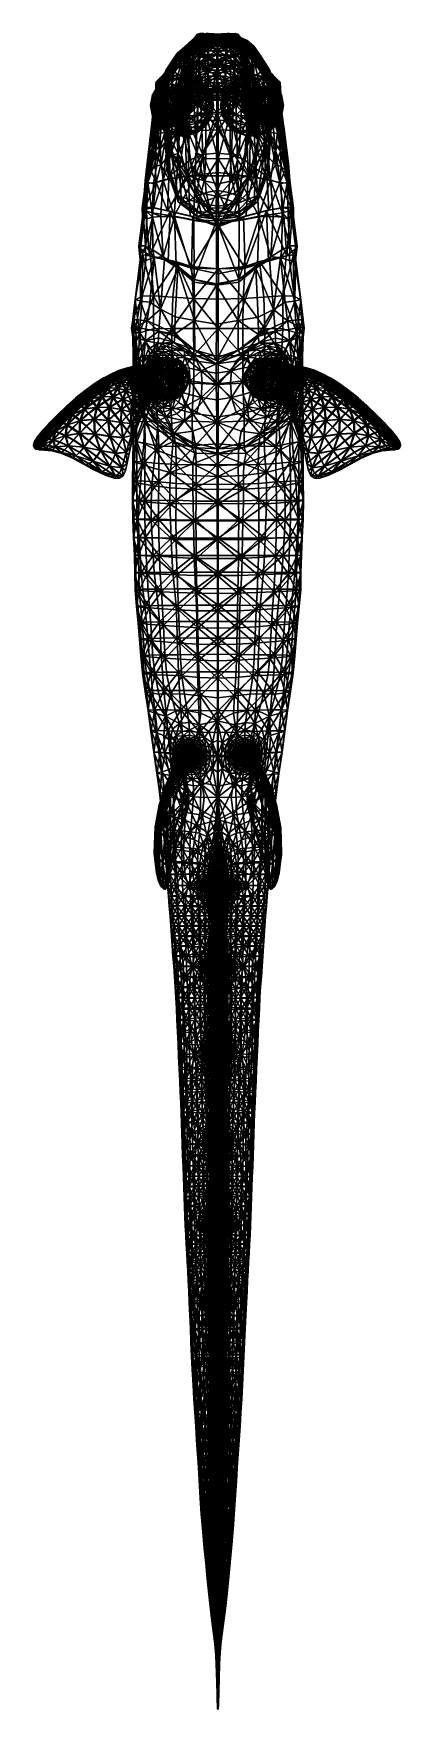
# Model space of a CAD drawing. Extents: x -1966 to 1170, y -9813 to 4522.
import ezdxf

# ---------------------------------------------------------------- set-up
doc = ezdxf.new("R2010")
doc.units = 0
for name, color, linetype in [('KUGEL01', 194, 'CONTINUOUS'), ('KUGEL04', 194, 'CONTINUOUS'), ('KUGEL05', 71, 'CONTINUOUS'), ('KUGEL06', 71, 'CONTINUOUS'), ('OBJEKT01', 121, 'CONTINUOUS'), ('OBJEKT02', 32, 'CONTINUOUS'), ('QUADER01', 114, 'CONTINUOUS')]:
    doc.layers.add(name, color=color, linetype=linetype)

msp = doc.modelspace()

# ---------------------------------------------------------------- meshes
at = {"layer": 'KUGEL01', "color": 194}
mesh = msp.add_polyface(dxfattribs=at)
corners = [(-906.728577, 1704.606445, -2508.76001), (-948.062805, 1698.964355, -2545.847412), (-970.660217, 1631.121704, -2523.266357), (-967.454956, 1694.612061, -2598.008301), (-906.109253, 1740.473633, -2579.200684), (-907.045715, 1742.808838, -2620.649902), (-966.550903, 1673.994141, -2703.359375), (-975.087341, 1684.178467, -2652.307617), (-925.504944, 1728.581299, -2654.980957), (-903.484924, 1730.985596, -2685.554688), (-904.571533, 1728.432983, -2705.370605), (-969.609009, 1666.011841, -2729.365967), (-867.581848, 1733.42688, -2722.741699), (-918.769104, 1722.772949, -2722.217529), (-980.714539, 1664.321411, -2745.713867), (-940.847961, 1636.446533, -2836.932373), (-917.861206, 1675.023193, -2801.801025), (-896.026306, 1685.261841, -2783.655029), (-916.666992, 1714.085938, -2769.729492), (-887.933777, 1728.149048, -2741.602539), (-935.91217, 1710.926025, -2744.751465), (-992.81073, 1664.087769, -2765.083984), (-955.639587, 1694.07373, -2770.414551), (-1004.371887, 1662.346191, -2785.753418), (-932.766418, 1685.050171, -2800.67334), (-938.771484, 1695.965454, -2790.854492), (-934.00293, 1670.084229, -2818.55542), (-950.980896, 1668.422119, -2831.042725), (-951.27124, 1679.460083, -2821.050293), (-956.863342, 1685.999512, -2812.385986), (-940.892578, 1655.074829, -2831.01416), (-984.859375, 1664.546753, -2861.411865), (-967.136414, 1666.470581, -2844.210693), (-967.909363, 1653.726807, -2851.008301), (-995.252319, 1679.309326, -2846.640625), (-975.796631, 1682.884155, -2828.04248), (-969.520203, 1676.80542, -2836.037598), (-968.565186, 1686.044556, -2789.042236), (-989.646118, 1676.278687, -2791.207764), (-984.093018, 1682.763916, -2803.642334), (-951.001709, 1694.097534, -2785.502686), (-968.419739, 1687.080444, -2806.562012), (-986.11377, 1683.619751, -2821.458252)]
mesh.append_faces([[corners[k] for k in face] for face in [(18, 16, 24), (25, 18, 24), (16, 26, 24), (26, 16, 30), (22, 37, 38), (18, 25, 40), (22, 18, 40), (37, 22, 40)]])
mesh.append_faces([[corners[k] for k in face] for face in [(3, 2, 1), (3, 4, 5), (0, 4, 1), (6, 8, 9), (3, 8, 7), (6, 10, 11), (14, 10, 13), (18, 17, 16), (14, 20, 21), (12, 20, 13), (18, 20, 19), (23, 20, 22), (27, 24, 26), (29, 24, 28), (27, 33, 32), (29, 36, 35), (27, 36, 28), (31, 36, 32), (39, 38, 37), (29, 40, 25), (39, 40, 41), (29, 42, 41)]], dxfattribs={"vtx0": -1})
mesh.append_faces([[corners[k] for k in face] for face in [(0, 1, 2), (3, 1, 4), (6, 7, 8), (3, 5, 8), (6, 9, 10), (12, 13, 10), (14, 11, 10), (15, 16, 17), (18, 19, 17), (14, 13, 20), (12, 19, 20), (18, 22, 20), (23, 21, 20), (27, 28, 24), (29, 25, 24), (27, 26, 30), (31, 32, 33), (34, 35, 36), (29, 28, 36), (27, 32, 36), (29, 41, 40), (39, 37, 40), (39, 41, 42), (29, 35, 42)]], dxfattribs={"vtx2": -1})
mesh = msp.add_polyface(dxfattribs=at)
corners = [(-804.657532, 1560.303467, -2433.715088), (-868.843933, 1559.067505, -2440.699951), (-860.541931, 1484.835205, -2457.723145), (-927.053772, 1556.161255, -2468.51001), (-803.987793, 1636.196167, -2441.811523), (-868.030151, 1637.158325, -2449.006836), (-802.657104, 1702.558838, -2478.4646), (-858.418823, 1703.319458, -2480.82666), (-906.728577, 1704.606445, -2508.76001), (-881.43335, 1520.80957, -2813.391357), (-881.282898, 1573.783447, -2818.275879), (-837.414185, 1570.281372, -2809.266602), (-837.442566, 1521.655029, -2804.948242), (-870.901733, 1625.559204, -2798.046387), (-834.887695, 1617.049683, -2797.88208), (-793.357971, 1616.321899, -2787.775879), (-788.973511, 1569.858643, -2802.057373), (-788.89801, 1522.997803, -2797.960693), (-816.577454, 1737.466431, -2676.163574), (-802.606445, 1746.978027, -2544.691162), (-763.544739, 1735.279053, -2537.245605), (-868.498352, 1749.610107, -2564.130615), (-842.146179, 1743.118774, -2532.703369), (-907.045715, 1742.808838, -2620.649902), (-906.109253, 1740.473633, -2579.200684), (-903.484924, 1730.985596, -2685.554688), (-925.504944, 1728.581299, -2654.980957), (-801.52887, 1664.390747, -2755.789551), (-830.384155, 1661.804443, -2770.858887), (-849.860962, 1686.715088, -2755.536377), (-768.128113, 1660.32373, -2753.238037), (-904.681274, 1575.736572, -2825.713867), (-890.459595, 1629.057861, -2807.250732), (-853.204773, 1733.305176, -2710.046875), (-904.571533, 1728.432983, -2705.370605), (-867.581848, 1733.42688, -2722.741699), (-863.974487, 1694.964478, -2756.217529), (-903.746887, 1630.398682, -2817.088379), (-877.753113, 1691.893188, -2768.49292), (-896.026306, 1685.261841, -2783.655029), (-887.933777, 1728.149048, -2741.602539)]
mesh.append_faces([[corners[k] for k in face] for face in [(3, 2, 1), (0, 5, 1), (6, 5, 4), (8, 5, 7), (9, 11, 12), (13, 11, 10), (15, 11, 14), (17, 11, 16), (6, 20, 19), (18, 22, 19), (8, 22, 21), (6, 22, 7), (18, 24, 21), (18, 26, 23), (18, 28, 29), (15, 28, 27), (13, 28, 14), (18, 30, 27), (13, 31, 32), (9, 31, 10), (18, 34, 25), (35, 34, 33), (18, 36, 33), (13, 36, 29), (37, 36, 32), (35, 36, 38), (35, 39, 40), (37, 39, 38)]], dxfattribs={"vtx0": -1})
mesh.append_faces([[corners[k] for k in face] for face in [(0, 1, 2), (0, 4, 5), (6, 7, 5), (3, 1, 5), (9, 10, 11), (13, 14, 11), (15, 16, 11), (17, 12, 11), (18, 19, 20), (18, 21, 22), (8, 7, 22), (6, 19, 22), (18, 23, 24), (8, 21, 24), (18, 25, 26), (18, 27, 28), (15, 14, 28), (13, 29, 28), (15, 27, 30), (13, 10, 31), (18, 33, 34), (18, 29, 36), (13, 32, 36), (37, 38, 36), (35, 33, 36), (35, 38, 39)]], dxfattribs={"vtx2": -1})
mesh = msp.add_polyface(dxfattribs=at)
corners = [(-688.388184, 1557.186279, -2485.487793), (-742.097961, 1559.611816, -2449.716309), (-749.420044, 1489.598755, -2465.917725), (-804.657532, 1560.303467, -2433.715088), (-688.001404, 1626.714844, -2492.834961), (-741.576416, 1632.518677, -2457.477539), (-703.936646, 1689.427368, -2521.29834), (-748.10083, 1695.206055, -2487.669189), (-802.657104, 1702.558838, -2478.4646), (-803.987793, 1636.196167, -2441.811523), (-788.89801, 1522.997803, -2797.960693), (-788.973511, 1569.858643, -2802.057373), (-742.848511, 1572.075928, -2784.207275), (-742.746094, 1525.009033, -2779.948975), (-793.357971, 1616.321899, -2787.775879), (-752.343811, 1616.781738, -2774.531494), (-714.815613, 1629.360474, -2744.399414), (-695.206299, 1581.251587, -2750.68042), (-695.134888, 1529.968384, -2745.772949), (-650.104675, 1597.248535, -2683.620605), (-650.18866, 1539.30481, -2677.916504), (-677.255737, 1644.492065, -2692.569092), (-666.162903, 1663.253784, -2629.94165), (-632.428833, 1611.44397, -2606.080811), (-632.649658, 1548.268311, -2599.603516), (-650.468079, 1619.373779, -2544.7146), (-650.751282, 1553.220459, -2537.813232), (-668.727783, 1678.42041, -2563.17334), (-816.577454, 1737.466431, -2676.163574), (-763.544739, 1735.279053, -2537.245605), (-740.201477, 1736.144165, -2571.427246), (-747.41394, 1683.560181, -2720.310791), (-768.128113, 1660.32373, -2753.238037), (-714.770691, 1716.055176, -2638.958496), (-713.715942, 1689.138062, -2685.850342), (-707.083435, 1720.622681, -2590.701904)]
mesh.append_faces([[corners[k] for k in face] for face in [(3, 2, 1), (0, 5, 1), (6, 5, 4), (8, 5, 7), (3, 5, 9), (10, 12, 13), (14, 12, 11), (16, 12, 15), (18, 12, 17), (18, 19, 20), (16, 19, 17), (22, 19, 21), (24, 19, 23), (24, 25, 26), (22, 25, 23), (6, 25, 27), (0, 25, 4), (28, 29, 30), (6, 29, 7), (16, 32, 31), (14, 32, 15), (28, 34, 31), (22, 34, 33), (16, 34, 21), (28, 35, 33), (6, 35, 30), (22, 35, 27)]], dxfattribs={"vtx0": -1})
mesh.append_faces([[corners[k] for k in face] for face in [(0, 1, 2), (0, 4, 5), (6, 7, 5), (8, 9, 5), (3, 1, 5), (10, 11, 12), (14, 15, 12), (16, 17, 12), (18, 13, 12), (18, 17, 19), (16, 21, 19), (22, 23, 19), (24, 20, 19), (24, 23, 25), (22, 27, 25), (6, 4, 25), (0, 26, 25), (8, 7, 29), (6, 30, 29), (28, 31, 32), (16, 15, 32), (28, 33, 34), (22, 21, 34), (16, 31, 34), (28, 30, 35), (6, 27, 35), (22, 33, 35)]], dxfattribs={"vtx2": -1})
mesh = msp.add_polyface(dxfattribs=at)
corners = [(-1375.844482, 1558.003296, -3194.562256), (-1373.321045, 1548.171997, -3192.584717), (-1304.712402, 1584.448975, -3126.448242), (-1306.725586, 1594.735596, -3128.305908), (-1366.625977, 1535.531982, -3190.593262), (-1298.771606, 1571.094727, -3124.712158), (-1339.255371, 1492.418701, -3174.503662), (-1288.734497, 1552.270874, -3120.136475), (-1355.429321, 1517.737427, -3185.536865), (-1334.391846, 1531.776733, -3221.541016), (-1265.019897, 1549.248047, -3142.880615), (-1331.706177, 1515.431885, -3208.355713), (-1335.054932, 1552.272949, -3233.633057), (-1265.970703, 1578.179688, -3163.480469), (-1334.543213, 1543.13269, -3229.766602), (-1337.83374, 1560.981201, -3233.820313), (-1268.376953, 1596.762817, -3167.354492), (-1342.957397, 1569.077637, -3231.049805), (-1356.980469, 1578.499268, -3219.443115), (-1286.947632, 1615.261475, -3153.074219), (-1279.653442, 1611.826782, -3159.616699), (-1349.608643, 1575.346924, -3226.027588), (-1364.229492, 1577.746582, -3212.055176), (-1294.251221, 1614.706299, -3145.710938), (-1370.432373, 1573.426514, -3204.778076), (-1300.635376, 1610.46814, -3138.447754), (-1305.119385, 1603.475342, -3132.304443), (-1374.624146, 1566.49939, -3198.612549), (-1428.353516, 1472.488281, -3257.609863), (-1450.904541, 1510.221191, -3266.862793), (-1447.929077, 1500.852295, -3264.90625), (-1440.570068, 1489.025879, -3262.854492), (-1409.151611, 1497.474854, -3302.242432), (-1410.105957, 1506.256714, -3306.106934), (-1408.345581, 1486.629639, -3293.919434), (-1404.646851, 1471.156616, -3280.503662), (-1425.449463, 1528.223389, -3298.218018), (-1432.887207, 1531.025757, -3291.566162), (-1418.620972, 1522.331543, -3303.346924), (-1498.356445, 1465.958618, -3380.980713), (-1512.733887, 1473.928589, -3368.902588), (-1413.228027, 1514.612915, -3306.224609), (-1450.034912, 1518.527466, -3270.851563), (-1446.113403, 1525.477295, -3276.946289), (-1525.789429, 1467.622314, -3354.499756), (-1440.081543, 1529.981201, -3284.175049)]
mesh.append_faces([[corners[k] for k in face] for face in [(0, 2, 3), (4, 2, 1), (6, 7, 8), (4, 7, 5), (9, 10, 11), (12, 13, 14), (17, 16, 15), (18, 20, 21), (18, 23, 19), (24, 23, 22), (0, 26, 27), (24, 26, 25), (4, 28, 8), (0, 30, 1), (4, 30, 31), (12, 32, 33), (9, 32, 14), (18, 36, 37), (17, 36, 21), (39, 36, 38), (12, 41, 15), (17, 41, 38), (0, 42, 29), (24, 42, 27), (44, 42, 43), (18, 45, 22), (40, 45, 37), (24, 45, 43)]], dxfattribs={"vtx0": -1})
mesh.append_faces([[corners[k] for k in face] for face in [(0, 1, 2), (4, 5, 2), (4, 8, 7), (9, 14, 13), (12, 15, 16), (18, 19, 20), (17, 21, 20), (18, 22, 23), (24, 25, 23), (0, 3, 26), (24, 27, 26), (0, 29, 30), (4, 1, 30), (12, 14, 32), (9, 34, 32), (9, 11, 35), (18, 21, 36), (17, 38, 36), (40, 37, 36), (12, 33, 41), (17, 15, 41), (0, 27, 42), (24, 43, 42), (18, 37, 45), (44, 43, 45), (24, 22, 45)]], dxfattribs={"vtx2": -1})
mesh = msp.add_polyface(dxfattribs=at)
corners = [(-1237.829956, 1596.434448, -3065.172852), (-1228.993652, 1576.829712, -3061.312744), (-1176.384521, 1592.743774, -3008.875488), (-1184.115112, 1612.882935, -3011.920166), (-1142.457031, 1648.07959, -2966.741943), (-1189.669067, 1638.420166, -3014.229736), (-1188.602173, 1627.303589, -3012.812012), (-1244.518433, 1621.086182, -3068.16626), (-1243.007202, 1610.37793, -3066.51416), (-1137.781616, 1621.75415, -2965.051758), (-1304.712402, 1584.448975, -3126.448242), (-1298.771606, 1571.094727, -3124.712158), (-1306.725586, 1594.735596, -3128.305908), (-1205.642334, 1591.002319, -3095.919434), (-1204.301514, 1603.278564, -3103.434082), (-1149.922241, 1619.71814, -3049.662109), (-1151.944946, 1607.060059, -3042.613525), (-1203.818848, 1613.155518, -3106.945068), (-1152.691284, 1588.962769, -3031.52832), (-1205.291138, 1573.326294, -3084.000244), (-1265.970703, 1578.179688, -3163.480469), (-1265.982178, 1587.69397, -3167.209961), (-1210.382935, 1631.362427, -3104.18042), (-1216.651001, 1638.25647, -3099.200195), (-1161.102905, 1656.035767, -3044.967773), (-1154.994141, 1648.869019, -3049.967773), (-1223.873657, 1641.906128, -3092.679443), (-1168.265381, 1659.853271, -3038.455322), (-1205.843628, 1622.571899, -3106.981201), (-1150.701416, 1639.741577, -3052.834961), (-1342.957397, 1569.077637, -3231.049805), (-1273.200317, 1605.221313, -3164.596924), (-1268.376953, 1596.762817, -3167.354492), (-1279.653442, 1611.826782, -3159.616699), (-1286.947632, 1615.261475, -3153.074219), (-1187.368164, 1647.756104, -3017.979736), (-1237.781616, 1637.223511, -3078.123535), (-1242.541626, 1630.0979, -3072.050049), (-1182.367065, 1655.102905, -3023.970459), (-1231.228271, 1641.465088, -3085.345215), (-1175.665649, 1659.445679, -3031.145752), (-1294.251221, 1614.706299, -3145.710938), (-1300.635376, 1610.46814, -3138.447754), (-1305.119385, 1603.475342, -3132.304443)]
mesh.append_faces([[corners[k] for k in face] for face in [(0, 2, 3), (7, 6, 5), (0, 6, 8), (9, 6, 3), (0, 10, 11), (7, 10, 8), (13, 15, 16), (17, 15, 14), (13, 18, 19), (17, 20, 21), (13, 20, 14), (22, 24, 25), (26, 24, 23), (22, 29, 28), (22, 32, 31), (17, 32, 28), (26, 33, 34), (22, 33, 23), (30, 33, 31), (4, 35, 5), (36, 35, 38), (7, 35, 37), (26, 40, 27), (36, 40, 39), (36, 41, 42), (26, 41, 39), (7, 43, 12), (36, 43, 37)]], dxfattribs={"vtx0": -1})
mesh.append_faces([[corners[k] for k in face] for face in [(0, 1, 2), (4, 5, 6), (7, 8, 6), (0, 3, 6), (0, 8, 10), (7, 12, 10), (13, 14, 15), (13, 16, 18), (17, 14, 20), (22, 23, 24), (26, 27, 24), (17, 28, 29), (22, 25, 29), (30, 31, 32), (22, 28, 32), (17, 21, 32), (26, 23, 33), (22, 31, 33), (36, 37, 35), (7, 5, 35), (26, 39, 40), (36, 38, 40), (36, 39, 41), (26, 34, 41), (7, 37, 43), (36, 42, 43)]], dxfattribs={"vtx2": -1})
mesh = msp.add_polyface(dxfattribs=at)
corners = [(-1121.345581, 1572.86438, -2956.339844), (-1109.052612, 1535.496216, -2944.776123), (-1073.554688, 1540.034302, -2904.905518), (-1084.140869, 1576.282837, -2916.256592), (-1094.270508, 1491.518555, -2929.602295), (-1133.749268, 1482.178101, -2970.029785), (-1113.767578, 1433.697876, -2950.625977), (-1165.4198, 1564.431396, -3001.157959), (-1151.151855, 1526.930786, -2987.712891), (-1216.3396, 1549.102173, -3052.26123), (-1199.684082, 1512.073608, -3036.830811), (-1179.136597, 1467.19458, -3016.426758), (-1339.255371, 1492.418701, -3174.503662), (-1317.646118, 1458.008911, -3155.964844), (-1255.079834, 1489.556763, -3092.688721), (-1274.274536, 1525.545044, -3109.911133), (-1231.143921, 1445.137207, -3069.69458), (-1105.540405, 1570.756714, -2971.489502), (-1098.823975, 1534.55249, -2954.619629), (-1140.923218, 1526.037109, -2997.561035), (-1149.613037, 1562.39563, -3016.315918), (-1087.282593, 1491.214478, -2936.358643), (-1126.762451, 1481.915894, -2976.789307), (-1172.152222, 1467.012695, -3023.191162), (-1189.455933, 1511.292725, -3046.688965), (-1200.529785, 1547.244751, -3067.438721), (-1108.508179, 1433.786377, -2955.740723), (-1323.444092, 1491.32666, -3189.753662), (-1258.461792, 1523.994751, -3125.120117), (-1244.854004, 1488.965942, -3102.5625), (-1307.42688, 1457.699951, -3165.858154), (-1176.384521, 1592.743774, -3008.875488), (-1228.993652, 1576.829712, -3061.312744), (-1288.734497, 1552.270874, -3120.136475), (-1237.829956, 1596.434448, -3065.172852), (-1298.771606, 1571.094727, -3124.712158), (-1152.691284, 1588.962769, -3031.52832), (-1205.291138, 1573.326294, -3084.000244), (-1331.706177, 1515.431885, -3208.355713), (-1265.019897, 1549.248047, -3142.880615), (-1334.391846, 1531.776733, -3221.541016), (-1266.559814, 1566.336548, -3155.544922), (-1205.642334, 1591.002319, -3095.919434), (-1335.054932, 1552.272949, -3233.633057), (-1265.982178, 1587.69397, -3167.209961), (-1265.970703, 1578.179688, -3163.480469), (-1268.376953, 1596.762817, -3167.354492)]
mesh.append_faces([[corners[k] for k in face] for face in [(0, 2, 3), (4, 2, 1), (0, 8, 1), (9, 8, 7), (11, 8, 10), (4, 8, 5), (12, 14, 15), (11, 14, 16), (9, 14, 10), (17, 19, 20), (21, 19, 18), (23, 19, 22), (25, 19, 24), (21, 26, 22), (27, 29, 30), (25, 29, 28), (23, 29, 24), (0, 31, 7), (9, 31, 32), (9, 33, 15), (34, 33, 32), (25, 36, 20), (27, 39, 28), (42, 39, 41), (25, 39, 37), (40, 45, 41), (43, 46, 44)]], dxfattribs={"vtx0": -1})
mesh.append_faces([[corners[k] for k in face] for face in [(0, 1, 2), (4, 5, 6), (0, 7, 8), (9, 10, 8), (11, 5, 8), (4, 1, 8), (12, 13, 14), (11, 10, 14), (9, 15, 14), (17, 18, 19), (21, 22, 19), (23, 24, 19), (25, 20, 19), (27, 28, 29), (25, 24, 29), (9, 7, 31), (12, 15, 33), (9, 32, 33), (34, 35, 33), (17, 20, 36), (25, 37, 36), (27, 38, 39), (40, 41, 39), (42, 37, 39), (25, 28, 39), (43, 44, 45), (42, 41, 45)]], dxfattribs={"vtx2": -1})
mesh = msp.add_polyface(dxfattribs=at)
corners = [(-1142.457031, 1648.07959, -2966.741943), (-1141.730347, 1636.549683, -2965.528809), (-1102.338989, 1639.566772, -2924.79834), (-1102.826904, 1651.532593, -2925.848145), (-1137.781616, 1621.75415, -2965.051758), (-1098.749023, 1624.482788, -2924.647949), (-1071.045776, 1652.445435, -2886.506104), (-1121.345581, 1572.86438, -2956.339844), (-1084.140869, 1576.282837, -2916.256592), (-1092.562256, 1604.125854, -2922.674316), (-1130.93396, 1601.328369, -2962.780518), (-1105.540405, 1570.756714, -2971.489502), (-1107.244873, 1597.439209, -2985.419189), (-1068.80249, 1600.135864, -2945.656982), (-1105.619141, 1615.777832, -2995.723633), (-1103.061523, 1628.766846, -3002.349365), (-1063.668457, 1631.815308, -2961.623779), (-1107.360352, 1659.084229, -3002.282471), (-1063.422363, 1653.520874, -2964.206299), (-1103.256714, 1649.581909, -3005.20459), (-1120.463867, 1670.496094, -2990.755859), (-1080.280396, 1675.334839, -2949.623535), (-1073.211914, 1671.24707, -2956.148682), (-1113.34668, 1666.538574, -2997.265381), (-1127.901978, 1670.044189, -2983.459229), (-1087.766113, 1674.766602, -2942.344971), (-1134.720459, 1665.490845, -2976.313721), (-1094.709106, 1669.887329, -2935.243408), (-1100.07373, 1661.758057, -2929.386719), (-1139.908447, 1657.814087, -2970.384033), (-1176.384521, 1592.743774, -3008.875488), (-1184.115112, 1612.882935, -3011.920166), (-1188.602173, 1627.303589, -3012.812012), (-1101.802612, 1639.397461, -3005.406982), (-1149.922241, 1619.71814, -3049.662109), (-1149.000366, 1629.96228, -3052.929443), (-1151.944946, 1607.060059, -3042.613525), (-1203.818848, 1613.155518, -3106.945068), (-1152.691284, 1588.962769, -3031.52832), (-1161.102905, 1656.035767, -3044.967773), (-1168.265381, 1659.853271, -3038.455322), (-1154.994141, 1648.869019, -3049.967773), (-1150.701416, 1639.741577, -3052.834961), (-1187.368164, 1647.756104, -3017.979736), (-1182.367065, 1655.102905, -3023.970459), (-1175.665649, 1659.445679, -3031.145752)]
mesh.append_faces([[corners[k] for k in face] for face in [(0, 2, 3), (4, 2, 1), (7, 9, 10), (4, 9, 5), (14, 13, 12), (17, 18, 19), (20, 22, 23), (20, 25, 21), (26, 25, 24), (0, 28, 29), (6, 28, 3), (26, 28, 27), (4, 30, 10), (0, 32, 1), (33, 34, 35), (14, 34, 15), (11, 38, 12), (14, 38, 36), (20, 39, 40), (17, 39, 23), (33, 42, 19), (37, 42, 35), (17, 42, 41), (26, 43, 29), (20, 45, 24), (26, 45, 44)]], dxfattribs={"vtx0": -1})
mesh.append_faces([[corners[k] for k in face] for face in [(0, 1, 2), (4, 5, 2), (6, 3, 2), (7, 8, 9), (4, 10, 9), (11, 12, 13), (14, 15, 16), (20, 21, 22), (17, 23, 22), (20, 24, 25), (26, 27, 25), (0, 3, 28), (26, 29, 28), (7, 10, 30), (4, 31, 30), (4, 1, 32), (33, 15, 34), (14, 36, 34), (37, 35, 34), (14, 12, 38), (20, 23, 39), (17, 41, 39), (33, 35, 42), (17, 19, 42), (0, 29, 43), (26, 44, 43), (20, 40, 45), (26, 24, 45)]], dxfattribs={"vtx2": -1})
mesh = msp.add_polyface(dxfattribs=at)
corners = [(-1030.874512, 1656.281128, -2825.412842), (-1034.00415, 1643.498047, -2826.32959), (-1025.994873, 1644.323853, -2816.644775), (-1021.22229, 1658.494873, -2814.358887), (-1033.723877, 1627.827148, -2829.006836), (-1026.379272, 1627.306152, -2820.128418), (-1011.61615, 1670.452637, -2814.362061), (-1023.884827, 1667.073608, -2827.341309), (-1045.294312, 1654.037109, -2845.5354), (-1046.467041, 1642.129639, -2843.845215), (-1071.045776, 1652.445435, -2886.506104), (-1070.999512, 1640.599976, -2883.926025), (-1067.869751, 1625.955444, -2881.933594), (-1102.338989, 1639.566772, -2924.79834), (-1029.711182, 1642.397095, -2929.105713), (-1006.748718, 1630.306885, -2889.34375), (-1031.636353, 1631.2052, -2925.559082), (-1101.802612, 1639.397461, -3005.406982), (-1062.171509, 1642.865601, -2964.515381), (-1063.668457, 1631.815308, -2961.623779), (-1103.061523, 1628.766846, -3002.349365), (-1034.145996, 1663.851196, -2925.906738), (-1039.752197, 1672.018921, -2920.675781), (-1012.289063, 1672.606201, -2885.144531), (-1046.753174, 1676.314087, -2913.909912), (-1019.007813, 1677.327026, -2877.432861), (-1004.505981, 1653.023315, -2894.197021), (-1030.572876, 1653.44812, -2928.971924), (-1103.256714, 1649.581909, -3005.20459), (-1063.422363, 1653.520874, -2964.206299), (-1107.360352, 1659.084229, -3002.282471), (-1067.350342, 1663.464111, -2961.209473), (-1073.211914, 1671.24707, -2956.148682), (-1080.280396, 1675.334839, -2949.623535), (-1040.993042, 1664.238037, -2850.555176), (-1014.303772, 1675.211792, -2832.071289), (-1034.436157, 1672.298584, -2858.733887), (-1061.815063, 1670.834961, -2898.381348), (-1067.762207, 1662.664551, -2891.428711), (-1054.435303, 1675.769775, -2906.222656), (-1026.776978, 1677.077393, -2868.352783), (-1087.766113, 1674.766602, -2942.344971), (-1094.709106, 1669.887329, -2935.243408), (-1100.07373, 1661.758057, -2929.386719)]
mesh.append_faces([[corners[k] for k in face] for face in [(0, 2, 3), (4, 2, 1), (0, 6, 7), (0, 9, 1), (10, 9, 8), (12, 9, 11), (10, 13, 11), (14, 15, 16), (17, 19, 20), (14, 19, 18), (24, 23, 22), (21, 26, 27), (17, 29, 18), (21, 29, 31), (14, 29, 27), (24, 32, 33), (21, 32, 22), (30, 32, 31), (0, 34, 8), (35, 34, 7), (37, 34, 36), (10, 34, 38), (24, 40, 25), (37, 40, 39), (35, 40, 36), (37, 41, 42), (24, 41, 39), (37, 43, 38)]], dxfattribs={"vtx0": -1})
mesh.append_faces([[corners[k] for k in face] for face in [(0, 1, 2), (4, 5, 2), (0, 8, 9), (10, 11, 9), (4, 1, 9), (12, 11, 13), (17, 18, 19), (14, 16, 19), (21, 22, 23), (24, 25, 23), (17, 28, 29), (30, 31, 29), (21, 27, 29), (14, 18, 29), (24, 22, 32), (21, 31, 32), (0, 7, 34), (35, 36, 34), (37, 38, 34), (10, 8, 34), (24, 39, 40), (37, 36, 40), (37, 39, 41), (24, 33, 41), (10, 38, 43), (37, 42, 43)]], dxfattribs={"vtx2": -1})
mesh = msp.add_polyface(dxfattribs=at)
corners = [(-1025.886108, 1578.353638, -2832.694336), (-1017.998535, 1541.748291, -2827.44165), (-1008.753723, 1539.309082, -2817.208496), (-1017.22345, 1575.752075, -2823.24707), (-1020.742126, 1626.139526, -2812.037109), (-1017.5625, 1602.994873, -2814.5896), (-1013.450378, 1601.195313, -2806.598633), (-1017.023987, 1625.058594, -2804.025879), (-1015.342896, 1644.697632, -2799.639648), (-1025.994873, 1644.323853, -2816.644775), (-1026.379272, 1627.306152, -2820.128418), (-1023.427002, 1605.347778, -2823.047852), (-1031.000122, 1607.070923, -2831.798828), (-1010.39917, 1572.776733, -2814.069336), (-1033.723877, 1627.827148, -2829.006836), (-1036.498169, 1580.1875, -2844.277344), (-1028.901978, 1544.079712, -2838.987793), (-1054.451416, 1579.554199, -2870.466553), (-1045.153687, 1544.185181, -2860.810303), (-1084.140869, 1576.282837, -2916.256592), (-1073.554688, 1540.034302, -2904.905518), (-1038.612793, 1576.179443, -2889.856934), (-1017.966797, 1576.376831, -2860.791748), (-1016.462769, 1542.410034, -2849.46875), (-1034.542236, 1542.473999, -2872.886719), (-1105.540405, 1570.756714, -2971.489502), (-1068.154175, 1573.877808, -2932.281982), (-1063.131348, 1538.7854, -2915.671387), (-1098.823975, 1534.55249, -2954.619629), (-1041.4198, 1607.757568, -2844.623535), (-1044.866699, 1627.436646, -2844.076172), (-1067.869751, 1625.955444, -2881.933594), (-1062.193726, 1606.430542, -2877.884766), (-1046.467041, 1642.129639, -2843.845215), (-1102.338989, 1639.566772, -2924.79834), (-1098.749023, 1624.482788, -2924.647949), (-1092.562256, 1604.125854, -2922.674316), (-1035.157593, 1618.288696, -2917.842041), (-1031.636353, 1631.2052, -2925.559082), (-1006.748718, 1630.306885, -2889.34375), (-1010.740234, 1617.738403, -2880.815918), (-1038.324341, 1600.950684, -2905.775391), (-1015.091614, 1601.011108, -2870.55835), (-1068.80249, 1600.135864, -2945.656982), (-1105.619141, 1615.777832, -2995.723633), (-1066.58374, 1618.539795, -2955.329346), (-1063.668457, 1631.815308, -2961.623779)]
mesh.append_faces([[corners[k] for k in face] for face in [(0, 2, 3), (4, 9, 10), (0, 11, 12), (4, 11, 5), (14, 11, 10), (0, 16, 1), (17, 16, 15), (17, 20, 18), (21, 23, 24), (25, 27, 28), (21, 27, 26), (0, 29, 15), (14, 29, 12), (31, 29, 30), (17, 29, 32), (14, 33, 30), (31, 34, 35), (17, 36, 19), (31, 36, 32), (37, 39, 40), (21, 42, 22), (37, 42, 41), (25, 43, 26), (37, 43, 45), (21, 43, 41), (37, 46, 38), (44, 46, 45)]], dxfattribs={"vtx0": -1})
mesh.append_faces([[corners[k] for k in face] for face in [(0, 1, 2), (4, 5, 6), (4, 7, 8), (0, 3, 11), (13, 5, 11), (4, 10, 11), (14, 12, 11), (0, 15, 16), (17, 18, 16), (17, 19, 20), (21, 22, 23), (25, 26, 27), (21, 24, 27), (0, 12, 29), (14, 30, 29), (31, 32, 29), (17, 15, 29), (31, 30, 33), (17, 32, 36), (31, 35, 36), (37, 38, 39), (21, 41, 42), (37, 40, 42), (44, 45, 43), (37, 41, 43), (21, 26, 43), (37, 45, 46)]], dxfattribs={"vtx2": -1})
mesh = msp.add_polyface(dxfattribs=at)
corners = [(-967.454956, 1694.612061, -2598.008301), (-975.087341, 1684.178467, -2652.307617), (-1001.444824, 1617.233521, -2645.508789), (-997.242432, 1624.829102, -2581.643555), (-966.550903, 1673.994141, -2703.359375), (-999.354248, 1610.746338, -2698.710205), (-969.609009, 1666.011841, -2729.365967), (-1007.057556, 1607.778931, -2725.095459), (-980.714539, 1664.321411, -2745.713867), (-992.81073, 1664.087769, -2765.083984), (-1017.281555, 1616.544434, -2771.503662), (-1004.371887, 1662.346191, -2785.753418), (-1016.237854, 1623.682861, -2797.094238), (-1006.913635, 1661.638306, -2794.911377), (-1015.342896, 1644.697632, -2799.639648), (-1012.916138, 1660.338745, -2804.884766), (-1019.604065, 1644.630737, -2808.234863), (-1020.742126, 1626.139526, -2812.037109), (-1025.994873, 1644.323853, -2816.644775), (-1021.22229, 1658.494873, -2814.358887), (-985.02948, 1640.852417, -2868.128418), (-977.082886, 1627.973022, -2855.093506), (-989.0979, 1629.198242, -2866.342773), (-995.252319, 1679.309326, -2846.640625), (-969.520203, 1676.80542, -2836.037598), (-988.73877, 1673.942261, -2854.523438), (-984.859375, 1664.546753, -2861.411865), (-955.639587, 1694.07373, -2770.414551), (-989.646118, 1676.278687, -2791.207764), (-984.093018, 1682.763916, -2803.642334), (-1000.267395, 1673.500854, -2803.174805), (-1004.163269, 1679.613403, -2838.818604), (-986.11377, 1683.619751, -2821.458252), (-975.796631, 1682.884155, -2828.04248), (-1014.303772, 1675.211792, -2832.071289), (-998.939331, 1679.208984, -2816.819336), (-1030.874512, 1656.281128, -2825.412842), (-1011.61615, 1670.452637, -2814.362061), (-1023.884827, 1667.073608, -2827.341309), (-1006.748718, 1630.306885, -2889.34375), (-1004.364014, 1641.59314, -2893.997314), (-1029.711182, 1642.397095, -2929.105713), (-1012.289063, 1672.606201, -2885.144531), (-1019.007813, 1677.327026, -2877.432861), (-1007.301392, 1663.930542, -2890.939453), (-1034.145996, 1663.851196, -2925.906738), (-1004.505981, 1653.023315, -2894.197021), (-983.578918, 1652.904297, -2866.295654), (-1030.572876, 1653.44812, -2928.971924), (-1026.776978, 1677.077393, -2868.352783)]
mesh.append_faces([[corners[k] for k in face] for face in [(11, 13, 14), (12, 11, 14), (11, 27, 28), (13, 11, 28)]])
mesh.append_faces([[corners[k] for k in face] for face in [(0, 2, 3), (8, 7, 6), (11, 10, 9), (15, 14, 13), (17, 14, 16), (15, 18, 16), (20, 21, 22), (23, 24, 25), (15, 28, 30), (23, 32, 33), (34, 32, 31), (29, 32, 35), (15, 37, 19), (29, 37, 30), (34, 37, 35), (20, 39, 40), (23, 42, 43), (26, 42, 25), (45, 42, 44), (20, 46, 47), (41, 46, 40), (26, 46, 44), (23, 49, 31)]], dxfattribs={"vtx0": -1})
mesh.append_faces([[corners[k] for k in face] for face in [(0, 1, 2), (4, 5, 2), (4, 6, 7), (8, 9, 10), (11, 12, 10), (15, 16, 14), (17, 16, 18), (15, 19, 18), (26, 25, 24), (29, 30, 28), (15, 13, 28), (23, 31, 32), (34, 35, 32), (36, 19, 37), (15, 30, 37), (29, 35, 37), (34, 38, 37), (20, 22, 39), (41, 40, 39), (23, 25, 42), (26, 44, 42), (20, 40, 46), (41, 48, 46), (45, 44, 46), (26, 47, 46), (23, 43, 49), (34, 31, 49)]], dxfattribs={"vtx2": -1})
mesh = msp.add_polyface(dxfattribs=at)
corners = [(-998.306458, 1546.697876, -2573.591797), (-970.660217, 1631.121704, -2523.266357), (-997.242432, 1624.829102, -2581.643555), (-1001.444824, 1617.233521, -2645.508789), (-1002.496521, 1541.316528, -2637.807861), (-1000.376831, 1536.889648, -2691.316895), (-999.354248, 1610.746338, -2698.710205), (-1007.057556, 1607.778931, -2725.095459), (-1008.070435, 1534.609009, -2717.804932), (-966.550903, 1673.994141, -2703.359375), (-980.714539, 1664.321411, -2745.713867), (-1016.143616, 1609.587036, -2743.52832), (-1014.890198, 1539.244019, -2737.27124), (-1002.901367, 1569.665039, -2799.751709), (-984.917786, 1482.067139, -2755.719238), (-1008.755066, 1554.121948, -2769.394287), (-1017.281555, 1616.544434, -2771.503662), (-1016.237854, 1623.682861, -2797.094238), (-1005.334229, 1571.040771, -2806.080566), (-996.41803, 1535.123535, -2798.61084), (-1010.39917, 1572.776733, -2814.069336), (-1001.593994, 1536.994873, -2807.381348), (-1017.22345, 1575.752075, -2823.24707), (-1008.753723, 1539.309082, -2817.208496), (-985.872253, 1567.645874, -2832.76001), (-976.807861, 1532.509521, -2815.104004), (-984.707825, 1534.818359, -2820.777588), (-1005.145691, 1574.172852, -2848.335938), (-994.89032, 1571.177002, -2839.669189), (-993.885742, 1537.453613, -2828.383789), (-1004.210266, 1540.038696, -2837.734131), (-1013.450378, 1601.195313, -2806.598633), (-1017.023987, 1625.058594, -2804.025879), (-1020.742126, 1626.139526, -2812.037109), (-1017.5625, 1602.994873, -2814.5896), (-1015.342896, 1644.697632, -2799.639648), (-1023.427002, 1605.347778, -2823.047852), (-982.532043, 1593.497437, -2840.562012), (-975.161438, 1590.558472, -2835.994141), (-1001.155457, 1599.369141, -2855.381348), (-991.036621, 1596.789185, -2846.868652), (-994.9646, 1616.414917, -2861.639404), (-984.165649, 1614.446899, -2852.097412), (-975.510864, 1611.902344, -2845.683838), (-989.0979, 1629.198242, -2866.342773), (-977.082886, 1627.973022, -2855.093506), (-1016.462769, 1542.410034, -2849.46875), (-1017.966797, 1576.376831, -2860.791748), (-1010.740234, 1617.738403, -2880.815918), (-1006.748718, 1630.306885, -2889.34375), (-1015.091614, 1601.011108, -2870.55835)]
mesh.append_faces([[corners[k] for k in face] for face in [(13, 18, 19), (13, 17, 31), (18, 13, 31), (17, 32, 31), (32, 17, 35)]])
mesh.append_faces([[corners[k] for k in face] for face in [(0, 1, 2), (0, 3, 4), (5, 3, 6), (5, 7, 8), (9, 7, 6), (12, 7, 11), (13, 14, 15), (12, 16, 15), (10, 16, 11), (13, 16, 17), (20, 19, 18), (20, 23, 21), (24, 25, 26), (27, 29, 30), (24, 29, 28), (33, 31, 32), (20, 31, 34), (20, 36, 22), (27, 40, 28), (41, 40, 39), (43, 40, 42), (24, 40, 37), (41, 45, 42), (27, 46, 47), (41, 49, 44), (27, 50, 39), (41, 50, 48)]], dxfattribs={"vtx0": -1})
mesh.append_faces([[corners[k] for k in face] for face in [(0, 2, 3), (5, 4, 3), (5, 6, 7), (10, 11, 7), (12, 8, 7), (12, 11, 16), (13, 15, 16), (20, 21, 19), (20, 22, 23), (27, 28, 29), (24, 26, 29), (20, 18, 31), (24, 37, 38), (27, 39, 40), (41, 42, 40), (43, 37, 40), (24, 28, 40), (41, 44, 45), (27, 30, 46), (41, 48, 49), (27, 47, 50), (41, 39, 50)]], dxfattribs={"vtx2": -1})
mesh = msp.add_polyface(dxfattribs=at)
corners = [(-906.728577, 1704.606445, -2508.76001), (-926.116638, 1635.451416, -2476.884766), (-868.030151, 1637.158325, -2449.006836), (-927.053772, 1556.161255, -2468.51001), (-970.660217, 1631.121704, -2523.266357), (-971.683411, 1551.842163, -2514.983154), (-967.454956, 1694.612061, -2598.008301), (-997.242432, 1624.829102, -2581.643555), (-998.306458, 1546.697876, -2573.591797), (-966.550903, 1673.994141, -2703.359375), (-1001.444824, 1617.233521, -2645.508789), (-975.087341, 1684.178467, -2652.307617), (-881.43335, 1520.80957, -2813.391357), (-904.882568, 1520.7854, -2820.555664), (-904.681274, 1575.736572, -2825.713867), (-920.492676, 1525.829834, -2826.402832), (-919.069031, 1579.502563, -2833.108887), (-903.746887, 1630.398682, -2817.088379), (-890.459595, 1629.057861, -2807.250732), (-940.605774, 1591.900757, -2836.611572), (-921.751892, 1633.442749, -2826.803467), (-945.870239, 1542.88501, -2825.050537), (-972.492188, 1563.049438, -2824.898193), (-961.606628, 1605.860596, -2839.527832), (-940.847961, 1636.446533, -2836.932373), (-896.026306, 1685.261841, -2783.655029), (-978.406128, 1565.252686, -2827.583252), (-976.807861, 1532.509521, -2815.104004), (-985.872253, 1567.645874, -2832.76001), (-958.951538, 1624.309692, -2842.946289), (-949.743713, 1638.864136, -2839.979004), (-967.863586, 1609.161987, -2841.321777), (-975.510864, 1611.902344, -2845.683838), (-967.556335, 1626.449463, -2847.78833), (-960.203308, 1640.249634, -2846.061279), (-975.161438, 1590.558472, -2835.994141), (-982.532043, 1593.497437, -2840.562012), (-985.02948, 1640.852417, -2868.128418), (-971.371521, 1640.567871, -2854.908203), (-977.082886, 1627.973022, -2855.093506), (-984.165649, 1614.446899, -2852.097412), (-940.892578, 1655.074829, -2831.01416), (-954.37854, 1654.646362, -2840.095215), (-950.980896, 1668.422119, -2831.042725), (-917.861206, 1675.023193, -2801.801025), (-983.578918, 1652.904297, -2866.295654), (-967.909363, 1653.726807, -2851.008301), (-984.859375, 1664.546753, -2861.411865)]
mesh.append_faces([[corners[k] for k in face] for face in [(26, 22, 27), (24, 23, 29), (30, 24, 29), (23, 31, 29), (22, 26, 35), (23, 22, 35), (31, 23, 35), (24, 30, 41), (44, 24, 41)]])
mesh.append_faces([[corners[k] for k in face] for face in [(3, 2, 1), (3, 4, 5), (0, 4, 1), (9, 10, 11), (15, 14, 13), (17, 14, 16), (17, 19, 20), (15, 19, 16), (22, 19, 21), (24, 19, 23), (24, 25, 20), (32, 29, 31), (34, 29, 33), (28, 35, 26), (32, 35, 36), (34, 39, 38), (32, 39, 33), (34, 41, 30), (43, 41, 42), (37, 46, 38), (47, 46, 45), (34, 46, 42)]], dxfattribs={"vtx0": -1})
mesh.append_faces([[corners[k] for k in face] for face in [(0, 1, 2), (3, 1, 4), (6, 7, 4), (8, 5, 4), (12, 13, 14), (15, 16, 14), (17, 18, 14), (17, 16, 19), (15, 21, 19), (22, 23, 19), (24, 20, 19), (17, 20, 25), (28, 26, 27), (32, 33, 29), (34, 30, 29), (32, 31, 35), (37, 38, 39), (34, 33, 39), (32, 40, 39), (34, 42, 41), (37, 45, 46), (43, 42, 46), (34, 38, 46)]], dxfattribs={"vtx2": -1})
mesh = msp.add_polyface(dxfattribs=at)
corners = [(-1644.143921, 1263.999634, -3496.549561), (-1537.109741, 1307.309082, -3387.35376), (-1565.379272, 1333.608643, -3408.157227), (-1570.900024, 1209.159668, -3441.076172), (-1499.678345, 1270.671997, -3357.413574), (-1427.201294, 1326.341553, -3276.401367), (-1486.80249, 1395.661377, -3324.397461), (-1460.912109, 1366.046387, -3304.502686), (-1628.841187, 1266.239136, -3511.615967), (-1549.805298, 1334.832886, -3423.39209), (-1527.065674, 1308.415771, -3397.208984), (-1603.029907, 1243.408203, -3483.684082), (-1471.077393, 1395.971924, -3339.69458), (-1450.763306, 1366.59668, -3314.407715), (-1420.29187, 1327.038818, -3283.174805), (-1492.846924, 1271.727539, -3364.144531), (-1564.197388, 1210.605225, -3447.71875), (-1518.974121, 1432.136597, -3341.217285), (-1505.867065, 1417.013672, -3335.980225), (-1428.353516, 1472.488281, -3257.609863), (-1530.158936, 1452.171631, -3344.893555), (-1526.861572, 1443.152588, -3343.142334), (-1447.929077, 1500.852295, -3264.90625), (-1608.109131, 1376.468994, -3426.874756), (-1599.85083, 1366.113403, -3425.246094), (-1611.531616, 1385.420898, -3428.172119), (-1585.91626, 1352.461426, -3420.055664), (-1562.51062, 1353.777954, -3442.903564), (-1649.905518, 1295.78833, -3545.235596), (-1568.007446, 1367.399536, -3456.283447), (-1486.85376, 1431.437866, -3372.338867), (-1482.247314, 1416.901245, -3358.903076), (-1489.468262, 1450.397461, -3384.236328), (-1488.196899, 1441.844116, -3380.561279), (-1569.764282, 1377.569946, -3464.20752), (-1571.164917, 1386.184692, -3467.436523), (-1512.733887, 1473.928589, -3368.902588), (-1425.449463, 1528.223389, -3298.218018), (-1505.275391, 1471.51062, -3375.648926), (-1498.356445, 1465.958618, -3380.980713), (-1492.807983, 1458.527344, -3384.110352), (-1574.51062, 1394.385498, -3466.807129), (-1580.013184, 1401.779663, -3463.205078), (-1586.863403, 1407.151367, -3457.526123), (-1594.258423, 1409.20752, -3450.653564), (-1525.789429, 1467.622314, -3354.499756), (-1529.526855, 1460.460205, -3348.638672), (-1450.034912, 1518.527466, -3270.851563), (-1450.904541, 1510.221191, -3266.862793), (-1519.878174, 1472.479492, -3361.560547), (-1440.081543, 1529.981201, -3284.175049), (-1601.361084, 1407.217529, -3443.456055), (-1607.243408, 1401.74231, -3436.762695), (-1610.948242, 1394.033691, -3431.395752)]
mesh.append_faces([[corners[k] for k in face] for face in [(0, 1, 2), (5, 1, 4), (6, 1, 7), (8, 10, 11), (12, 10, 9), (16, 10, 15), (17, 22, 21), (17, 23, 24), (20, 23, 21), (6, 26, 2), (17, 26, 18), (8, 27, 9), (30, 27, 29), (12, 27, 31), (32, 34, 35), (30, 34, 33), (36, 37, 38), (39, 41, 42), (32, 41, 40), (36, 43, 44), (39, 43, 38), (20, 47, 46), (45, 50, 49), (45, 51, 52), (36, 51, 49), (20, 53, 25), (45, 53, 46)]], dxfattribs={"vtx0": -1})
mesh.append_faces([[corners[k] for k in face] for face in [(3, 4, 1), (6, 2, 1), (8, 9, 10), (12, 13, 10), (14, 15, 10), (17, 18, 19), (20, 21, 22), (17, 21, 23), (20, 25, 23), (6, 18, 26), (17, 24, 26), (28, 29, 27), (30, 31, 27), (12, 9, 27), (32, 33, 34), (30, 29, 34), (39, 40, 41), (32, 35, 41), (36, 38, 43), (39, 42, 43), (45, 46, 47), (20, 48, 47), (36, 49, 50), (45, 49, 51), (36, 44, 51), (20, 46, 53), (45, 52, 53)]], dxfattribs={"vtx2": -1})
mesh = msp.add_polyface(dxfattribs=at)
corners = [(-1290.370972, 1414.577881, -3130.843994), (-1356.434937, 1374.762085, -3200.173828), (-1318.693237, 1323.018311, -3167.856934), (-1427.201294, 1326.341553, -3276.401367), (-1384.388062, 1274.938477, -3241.430908), (-1330.757202, 1210.427368, -3201.368164), (-1339.255371, 1492.418701, -3174.503662), (-1410.677124, 1448.968384, -3246.198242), (-1386.893677, 1416.668091, -3226.876465), (-1317.646118, 1458.008911, -3155.964844), (-1486.80249, 1395.661377, -3324.397461), (-1460.912109, 1366.046387, -3304.502686), (-1537.109741, 1307.309082, -3387.35376), (-1499.678345, 1270.671997, -3357.413574), (-1451.143921, 1220.618774, -3319.368652), (-1323.444092, 1491.32666, -3189.753662), (-1307.42688, 1457.699951, -3165.858154), (-1376.694092, 1416.741333, -3236.786621), (-1394.88501, 1448.499023, -3261.487549), (-1283.400757, 1414.71228, -3137.624268), (-1349.484131, 1375.148315, -3206.95874), (-1420.29187, 1327.038818, -3283.174805), (-1450.763306, 1366.59668, -3314.407715), (-1471.077393, 1395.971924, -3339.69458), (-1326.633179, 1211.419434, -3205.464844), (-1379.211182, 1275.77771, -3246.535645), (-1313.477661, 1323.623169, -3172.977051), (-1446.033569, 1221.72168, -3324.433105), (-1492.846924, 1271.727539, -3364.144531), (-1527.065674, 1308.415771, -3397.208984), (-1355.429321, 1517.737427, -3185.536865), (-1428.353516, 1472.488281, -3257.609863), (-1366.625977, 1535.531982, -3190.593262), (-1440.570068, 1489.025879, -3262.854492), (-1518.974121, 1432.136597, -3341.217285), (-1505.867065, 1417.013672, -3335.980225), (-1530.158936, 1452.171631, -3344.893555), (-1447.929077, 1500.852295, -3264.90625), (-1450.904541, 1510.221191, -3266.862793), (-1486.85376, 1431.437866, -3372.338867), (-1488.196899, 1441.844116, -3380.561279), (-1409.151611, 1497.474854, -3302.242432), (-1408.345581, 1486.629639, -3293.919434), (-1489.468262, 1450.397461, -3384.236328), (-1410.105957, 1506.256714, -3306.106934), (-1404.646851, 1471.156616, -3280.503662), (-1331.706177, 1515.431885, -3208.355713), (-1482.247314, 1416.901245, -3358.903076), (-1334.391846, 1531.776733, -3221.541016), (-1498.356445, 1465.958618, -3380.980713), (-1505.275391, 1471.51062, -3375.648926), (-1425.449463, 1528.223389, -3298.218018), (-1492.807983, 1458.527344, -3384.110352), (-1413.228027, 1514.612915, -3306.224609), (-1418.620972, 1522.331543, -3303.346924)]
mesh.append_faces([[corners[k] for k in face] for face in [(3, 2, 1), (5, 2, 4), (6, 8, 9), (10, 8, 7), (3, 8, 11), (0, 8, 1), (3, 14, 4), (15, 17, 18), (19, 17, 16), (21, 17, 20), (23, 17, 22), (21, 26, 25), (19, 26, 20), (21, 27, 28), (21, 29, 22), (6, 31, 7), (34, 31, 33), (10, 31, 35), (36, 37, 38), (39, 41, 42), (43, 41, 40), (15, 45, 46), (23, 45, 18), (39, 45, 47), (48, 45, 42), (43, 53, 44), (49, 53, 52)]], dxfattribs={"vtx0": -1})
mesh.append_faces([[corners[k] for k in face] for face in [(0, 1, 2), (3, 4, 2), (6, 7, 8), (10, 11, 8), (3, 1, 8), (0, 9, 8), (3, 11, 12), (3, 13, 14), (15, 16, 17), (19, 20, 17), (21, 22, 17), (23, 18, 17), (24, 25, 26), (21, 20, 26), (21, 25, 27), (6, 30, 31), (32, 33, 31), (10, 7, 31), (34, 33, 37), (39, 40, 41), (43, 44, 41), (15, 18, 45), (23, 47, 45), (39, 42, 45), (49, 50, 51), (43, 52, 53), (49, 54, 53)]], dxfattribs={"vtx2": -1})
mesh = msp.add_polyface(dxfattribs=at)
corners = [(-1128.562622, 1365.484497, -2970.51416), (-1100.957886, 1315.414307, -2949.374756), (-1070.410156, 1340.189941, -2914.906738), (-1092.133301, 1385.101563, -2931.665527), (-1218.612061, 1304.753296, -3069.518311), (-1175.683228, 1243.099121, -3038.450439), (-1135.76123, 1283.642456, -2989.925781), (-1170.409546, 1339.247925, -3015.91626), (-1075.671387, 1272.504517, -2932.303223), (-1103.15918, 1234.307495, -2968.439453), (-1124.347412, 1365.861328, -2974.641846), (-1087.911499, 1385.404785, -2935.792969), (-1067.142456, 1340.592773, -2918.116943), (-1097.699219, 1315.894653, -2952.583496), (-1214.422241, 1305.367798, -3073.643555), (-1166.204224, 1339.72644, -3020.043701), (-1132.515747, 1284.223633, -2993.131104), (-1172.457031, 1243.810059, -3041.64917), (-1073.458252, 1272.942749, -2934.49292), (-1100.959595, 1234.831787, -2970.624023), (-1094.270508, 1491.518555, -2929.602295), (-1113.767578, 1433.697876, -2950.625977), (-1077.604614, 1444.923584, -2913.249756), (-1179.136597, 1467.19458, -3016.426758), (-1155.173828, 1417.341675, -2993.571533), (-1133.749268, 1482.178101, -2970.029785), (-1290.370972, 1414.577881, -3130.843994), (-1231.143921, 1445.137207, -3069.69458), (-1255.079834, 1489.556763, -3092.688721), (-1317.646118, 1458.008911, -3155.964844), (-1202.764526, 1394.322021, -3043.349121), (-1257.375366, 1363.121704, -3101.305908), (-1149.918579, 1417.50061, -2998.688721), (-1108.508179, 1433.786377, -2955.740723), (-1172.152222, 1467.012695, -3023.191162), (-1126.762451, 1481.915894, -2976.789307), (-1252.138916, 1363.532959, -3106.428467), (-1197.516357, 1394.585815, -3048.469238), (-1283.400757, 1414.71228, -3137.624268), (-1224.164429, 1445.084229, -3076.466309), (-1244.854004, 1488.965942, -3102.5625), (-1307.42688, 1457.699951, -3165.858154), (-1318.693237, 1323.018311, -3167.856934), (-1272.86377, 1261.351685, -3131.897461), (-1330.757202, 1210.427368, -3201.368164), (-1268.698853, 1262.139771, -3136.014648), (-1313.477661, 1323.623169, -3172.977051), (-1326.633179, 1211.419434, -3205.464844)]
mesh.append_faces([[corners[k] for k in face] for face in [(0, 2, 3), (4, 6, 7), (8, 6, 9), (0, 6, 1), (10, 12, 13), (14, 16, 17), (10, 16, 15), (18, 16, 13), (20, 21, 22), (23, 21, 25), (0, 21, 24), (26, 28, 29), (4, 30, 31), (0, 30, 7), (23, 30, 24), (26, 30, 27), (10, 33, 11), (34, 33, 32), (14, 37, 15), (38, 37, 36), (34, 37, 39), (10, 37, 32), (38, 40, 39), (4, 42, 43), (26, 42, 31), (14, 46, 36), (47, 46, 45)]], dxfattribs={"vtx0": -1})
mesh.append_faces([[corners[k] for k in face] for face in [(0, 1, 2), (4, 5, 6), (8, 1, 6), (0, 7, 6), (10, 11, 12), (14, 15, 16), (10, 13, 16), (18, 19, 16), (23, 24, 21), (0, 3, 21), (26, 27, 28), (4, 7, 30), (0, 24, 30), (23, 27, 30), (26, 31, 30), (10, 32, 33), (34, 35, 33), (14, 36, 37), (38, 39, 37), (34, 32, 37), (10, 15, 37), (34, 39, 40), (38, 41, 40), (4, 31, 42), (44, 43, 42), (14, 45, 46), (38, 36, 46)]], dxfattribs={"vtx2": -1})
mesh = msp.add_polyface(dxfattribs=at)
corners = [(-1014.890198, 1539.244019, -2737.27124), (-978.713318, 1467.890991, -2715.049561), (-1008.070435, 1534.609009, -2717.804932), (-1008.755066, 1554.121948, -2769.394287), (-984.917786, 1482.067139, -2755.719238), (-990.737976, 1496.964478, -2798.612549), (-996.41803, 1535.123535, -2798.61084), (-1001.593994, 1536.994873, -2807.381348), (-1009.883057, 1499.693115, -2820.242676), (-999.125671, 1498.030029, -2808.98999), (-1008.753723, 1539.309082, -2817.208496), (-1017.998535, 1541.748291, -2827.44165), (-995.340698, 1458.368408, -2810.994141), (-983.647949, 1458.50708, -2799.790039), (-1000.178894, 1499.411865, -2827.52832), (-1004.210266, 1540.038696, -2837.734131), (-993.885742, 1537.453613, -2828.383789), (-1021.910339, 1502.153198, -2831.897217), (-1008.784851, 1459.34082, -2823.369385), (-1036.443604, 1503.41394, -2848.317383), (-1024.279297, 1459.770142, -2839.528564), (-1009.518433, 1420.758667, -2833.523682), (-992.764709, 1424.052002, -2815.424072), (-1028.901978, 1544.079712, -2838.987793), (-1045.153687, 1544.185181, -2860.810303), (-1094.270508, 1491.518555, -2929.602295), (-1061.612427, 1498.677246, -2887.335693), (-1073.554688, 1540.034302, -2904.905518), (-1060.05542, 1399.759155, -2897.85083), (-1047.54541, 1454.358032, -2873.024414), (-1077.604614, 1444.923584, -2913.249756), (-1032.318359, 1411.680786, -2864.561768), (-1012.950134, 1501.773071, -2838.973145), (-1016.462769, 1542.410034, -2849.46875), (-1028.67395, 1502.787598, -2856.102051), (-1034.542236, 1542.473999, -2872.886719), (-1004.959412, 1420.982666, -2838.125732), (-1018.371826, 1459.78125, -2845.267334), (-1002.167664, 1459.651733, -2828.747314), (-987.790344, 1424.565063, -2819.736816), (-988.309692, 1458.825684, -2816.540771), (-1055.829346, 1400.009399, -2901.977295), (-1072.337646, 1444.961914, -2918.386963), (-1042.144043, 1454.130371, -2879.09668), (-1087.282593, 1491.214478, -2936.358643), (-1054.430054, 1498.014404, -2895.275146), (-1027.986084, 1411.781738, -2869.15625), (-1063.131348, 1538.7854, -2915.671387), (-1098.823975, 1534.55249, -2954.619629), (-1113.767578, 1433.697876, -2950.625977), (-1108.508179, 1433.786377, -2955.740723)]
mesh.append_faces([[corners[k] for k in face] for face in [(0, 1, 2), (5, 6, 7), (8, 10, 11), (5, 10, 9), (8, 13, 9), (8, 18, 12), (19, 18, 17), (21, 18, 20), (19, 23, 24), (8, 23, 17), (19, 27, 26), (28, 29, 30), (21, 29, 31), (19, 29, 20), (25, 29, 26), (14, 33, 15), (34, 33, 32), (36, 38, 39), (34, 38, 37), (14, 38, 32), (44, 43, 42), (34, 43, 45), (36, 43, 37), (34, 47, 35), (44, 47, 45), (41, 50, 42)]], dxfattribs={"vtx0": -1})
mesh.append_faces([[corners[k] for k in face] for face in [(0, 3, 4), (8, 9, 10), (5, 7, 10), (8, 12, 13), (14, 15, 16), (8, 17, 18), (19, 20, 18), (21, 22, 18), (19, 17, 23), (8, 11, 23), (25, 26, 27), (19, 24, 27), (21, 20, 29), (19, 26, 29), (25, 30, 29), (14, 32, 33), (34, 35, 33), (36, 37, 38), (34, 32, 38), (14, 40, 38), (41, 42, 43), (44, 45, 43), (34, 37, 43), (36, 46, 43), (34, 45, 47), (44, 48, 47), (28, 30, 49), (44, 42, 50)]], dxfattribs={"vtx2": -1})
mesh = msp.add_polyface(dxfattribs=at)
corners = [(-978.668213, 1426.052124, -2802.3479), (-965.489075, 1405.147583, -2792.132324), (-953.868408, 1410.677002, -2775.976807), (-966.655579, 1428.526001, -2791.314453), (-973.428772, 1426.7229, -2806.669922), (-961.077698, 1429.285767, -2795.955322), (-949.736755, 1411.403931, -2779.607422), (-961.667358, 1405.671997, -2795.593994), (-952.020813, 1380.186279, -2779.375244), (-966.592224, 1371.825073, -2798.599365), (-964.68512, 1368.438843, -2798.20166), (-958.074158, 1391.289429, -2782.906006), (-971.032166, 1382.302856, -2801.398193), (-953.876404, 1382.752808, -2779.924561), (-987.644531, 1366.797974, -2827.153076), (-982.107727, 1353.322754, -2824.074463), (-979.798767, 1348.811279, -2823.493652), (-992.764709, 1424.052002, -2815.424072), (-979.128296, 1398.624756, -2809.830078), (-1009.518433, 1420.758667, -2833.523682), (-996.526794, 1389.472778, -2830.464844), (-1060.05542, 1399.759155, -2897.85083), (-1043.088257, 1359.786621, -2884.796387), (-1018.275818, 1375.735962, -2857.688965), (-1032.318359, 1411.680786, -2864.561768), (-1007.274963, 1348.978027, -2850.583984), (-975.512268, 1399.045288, -2813.146729), (-987.790344, 1424.565063, -2819.736816), (-955.517334, 1391.721313, -2785.334961), (-968.640991, 1382.489136, -2803.956787), (-985.365967, 1366.993042, -2829.527588), (-993.164185, 1389.650146, -2834.035156), (-1004.959412, 1420.982666, -2838.125732), (-965.383179, 1371.937866, -2799.905518), (-980.952271, 1353.439087, -2825.283447), (-1055.829346, 1400.009399, -2901.977295), (-1027.986084, 1411.781738, -2869.15625), (-1014.981445, 1376.015991, -2860.970459), (-1039.814331, 1360.12915, -2888.00708), (-1005.0401, 1349.246826, -2852.778809), (-1026.268555, 1328.387695, -2877.14502), (-1047.54541, 1454.358032, -2873.024414), (-1042.144043, 1454.130371, -2879.09668), (-1092.133301, 1385.101563, -2931.665527), (-1070.410156, 1340.189941, -2914.906738), (-1067.142456, 1340.592773, -2918.116943), (-1087.911499, 1385.404785, -2935.792969), (-1113.767578, 1433.697876, -2950.625977), (-1108.508179, 1433.786377, -2955.740723)]
mesh.append_faces([[corners[k] for k in face] for face in [(0, 2, 3), (4, 6, 7), (8, 9, 10), (11, 9, 13), (14, 9, 12), (16, 9, 15), (0, 18, 1), (19, 18, 17), (14, 18, 20), (11, 18, 12), (21, 23, 24), (14, 23, 25), (19, 23, 20), (4, 26, 27), (28, 26, 7), (30, 26, 29), (32, 26, 31), (16, 33, 10), (30, 33, 34), (28, 33, 29), (35, 37, 38), (32, 37, 36), (30, 37, 31), (35, 42, 36), (21, 44, 22), (35, 45, 46), (21, 47, 43)]], dxfattribs={"vtx0": -1})
mesh.append_faces([[corners[k] for k in face] for face in [(0, 1, 2), (4, 5, 6), (11, 12, 9), (14, 15, 9), (16, 10, 9), (0, 17, 18), (19, 20, 18), (14, 12, 18), (11, 1, 18), (21, 22, 23), (14, 20, 23), (19, 24, 23), (4, 7, 26), (28, 29, 26), (30, 31, 26), (32, 27, 26), (8, 10, 33), (16, 34, 33), (30, 29, 33), (35, 36, 37), (32, 31, 37), (30, 39, 37), (40, 38, 37), (21, 24, 41), (21, 43, 44), (35, 38, 45), (35, 46, 48)]], dxfattribs={"vtx2": -1})
mesh = msp.add_polyface(dxfattribs=at)
corners = [(-998.306458, 1546.697876, -2573.591797), (-974.169067, 1473.964844, -2574.359619), (-950.775269, 1477.521973, -2522.856934), (-971.683411, 1551.842163, -2514.983154), (-932.568359, 1418.298462, -2582.085449), (-977.898804, 1471.081177, -2630.841797), (-1002.496521, 1541.316528, -2637.807861), (-1000.376831, 1536.889648, -2691.316895), (-973.986572, 1469.029663, -2685.940674), (-933.307617, 1417.166748, -2666.203613), (-978.713318, 1467.890991, -2715.049561), (-1008.070435, 1534.609009, -2717.804932), (-1014.890198, 1539.244019, -2737.27124), (-986.514832, 1470.481689, -2731.611084), (-946.255249, 1419.950562, -2710.242432), (-984.917786, 1482.067139, -2755.719238), (-1002.901367, 1569.665039, -2799.751709), (-981.503662, 1493.188599, -2782.111816), (-944.574158, 1431.287354, -2758.018066), (-957.09845, 1431.239624, -2781.769287), (-966.655579, 1428.526001, -2791.314453), (-953.868408, 1410.677002, -2775.976807), (-967.498169, 1458.806152, -2781.271484), (-984.555176, 1495.49646, -2789.468018), (-990.737976, 1496.964478, -2798.612549), (-974.59845, 1459.318604, -2789.960938), (-996.41803, 1535.123535, -2798.61084), (-978.668213, 1426.052124, -2802.3479), (-983.647949, 1458.50708, -2799.790039), (-995.340698, 1458.368408, -2810.994141), (-999.125671, 1498.030029, -2808.98999), (-972.492188, 1563.049438, -2824.898193), (-962.453613, 1492.559082, -2799.943115), (-976.807861, 1532.509521, -2815.104004), (-969.788452, 1494.969727, -2802.775879), (-978.664978, 1496.564331, -2808.836914), (-984.707825, 1534.818359, -2820.777588), (-956.14447, 1459.557495, -2791.549805), (-965.711365, 1459.905029, -2797.667236), (-973.428772, 1426.7229, -2806.669922), (-988.309692, 1458.825684, -2816.540771), (-976.168457, 1459.019531, -2805.937256), (-961.077698, 1429.285767, -2795.955322), (-1000.178894, 1499.411865, -2827.52832), (-988.759888, 1497.730957, -2817.164551), (-950.416687, 1432.151489, -2787.479492), (-993.885742, 1537.453613, -2828.383789), (-1008.784851, 1459.34082, -2823.369385), (-992.764709, 1424.052002, -2815.424072), (-987.790344, 1424.565063, -2819.736816), (-1002.167664, 1459.651733, -2828.747314)]
mesh.append_faces([[corners[k] for k in face] for face in [(18, 17, 22), (17, 23, 22), (17, 16, 26), (23, 17, 26), (31, 32, 33), (32, 34, 33), (34, 32, 37)]])
mesh.append_faces([[corners[k] for k in face] for face in [(0, 2, 3), (0, 5, 1), (7, 5, 6), (9, 5, 8), (7, 10, 8), (14, 10, 13), (12, 15, 13), (18, 15, 17), (24, 22, 23), (19, 22, 25), (27, 28, 29), (19, 28, 20), (24, 28, 25), (35, 33, 34), (35, 37, 38), (39, 41, 42), (43, 41, 40), (35, 41, 44), (45, 41, 38), (35, 46, 36), (43, 46, 44), (27, 47, 48), (39, 50, 40)]], dxfattribs={"vtx0": -1})
mesh.append_faces([[corners[k] for k in face] for face in [(0, 1, 2), (4, 1, 5), (0, 6, 5), (7, 8, 5), (9, 8, 10), (7, 11, 10), (12, 13, 10), (14, 13, 15), (16, 17, 15), (19, 20, 21), (24, 25, 22), (24, 23, 26), (27, 20, 28), (19, 25, 28), (24, 30, 28), (35, 36, 33), (35, 34, 37), (39, 40, 41), (43, 44, 41), (35, 38, 41), (45, 42, 41), (35, 44, 46), (27, 29, 47), (39, 49, 50)]], dxfattribs={"vtx2": -1})
mesh = msp.add_polyface(dxfattribs=at)
corners = [(-885.039124, 1423.269775, -2512.006104), (-917.210693, 1421.407227, -2541.388428), (-881.095886, 1393.35791, -2563.956299), (-932.568359, 1418.298462, -2582.085449), (-938.378113, 1418.119263, -2625.305176), (-895.501648, 1391.765137, -2620.866211), (-933.307617, 1417.166748, -2666.203613), (-927.053772, 1556.161255, -2468.51001), (-911.604004, 1481.297241, -2482.066895), (-860.541931, 1484.835205, -2457.723145), (-950.775269, 1477.521973, -2522.856934), (-971.683411, 1551.842163, -2514.983154), (-974.169067, 1473.964844, -2574.359619), (-977.898804, 1471.081177, -2630.841797), (-978.713318, 1467.890991, -2715.049561), (-939.081421, 1417.429199, -2691.130127), (-946.255249, 1419.950562, -2710.242432), (-891.485657, 1430.559448, -2766.970947), (-909.60907, 1472.802368, -2805.886963), (-893.999268, 1470.671143, -2799.610352), (-920.492676, 1525.829834, -2826.402832), (-904.882568, 1520.7854, -2820.555664), (-945.438782, 1426.666138, -2735.398926), (-904.228455, 1394.260498, -2704.155029), (-944.574158, 1431.287354, -2758.018066), (-915.632874, 1398.860474, -2731.299805), (-887.127991, 1398.571167, -2724.556641), (-911.653381, 1432.642456, -2767.845703), (-932.023804, 1433.292358, -2769.218994), (-909.078064, 1400.411621, -2738.299561), (-984.917786, 1482.067139, -2755.719238), (-935.514648, 1481.880127, -2803.781738), (-945.870239, 1542.88501, -2825.050537), (-962.453613, 1492.559082, -2799.943115), (-972.492188, 1563.049438, -2824.898193), (-949.333557, 1432.486572, -2769.773193), (-937.267822, 1413.245728, -2754.844727), (-957.09845, 1431.239624, -2781.769287), (-945.257629, 1413.180298, -2765.538086), (-937.101196, 1399.261353, -2758.214111), (-953.868408, 1410.677002, -2775.976807), (-930.37146, 1414.744873, -2761.198975), (-940.495972, 1433.632446, -2777.773926), (-933.62561, 1400.126343, -2761.38501), (-940.162781, 1414.196167, -2770.030029), (-950.416687, 1432.151489, -2787.479492), (-949.736755, 1411.403931, -2779.607422), (-961.077698, 1429.285767, -2795.955322), (-967.498169, 1458.806152, -2781.271484), (-956.14447, 1459.557495, -2791.549805), (-965.711365, 1459.905029, -2797.667236)]
mesh.append_faces([[corners[k] for k in face] for face in [(24, 35, 36), (25, 24, 36), (28, 29, 41), (42, 28, 41), (35, 24, 48), (28, 42, 49), (33, 28, 49)]])
mesh.append_faces([[corners[k] for k in face] for face in [(3, 2, 1), (6, 5, 4), (0, 10, 1), (7, 10, 8), (3, 10, 12), (3, 13, 4), (6, 14, 15), (20, 19, 18), (24, 23, 22), (17, 26, 27), (28, 26, 29), (16, 30, 22), (20, 31, 32), (17, 31, 18), (28, 31, 27), (34, 31, 33), (37, 36, 35), (39, 36, 38), (37, 40, 38), (45, 41, 44), (45, 46, 47), (43, 46, 44), (45, 49, 42)]], dxfattribs={"vtx0": -1})
mesh.append_faces([[corners[k] for k in face] for face in [(0, 1, 2), (3, 4, 5), (7, 8, 9), (0, 8, 10), (7, 11, 10), (3, 1, 10), (6, 4, 13), (16, 15, 14), (17, 18, 19), (20, 21, 19), (16, 22, 23), (24, 25, 23), (28, 27, 26), (24, 22, 30), (20, 18, 31), (17, 27, 31), (28, 33, 31), (34, 32, 31), (37, 38, 36), (43, 44, 41), (45, 42, 41), (45, 44, 46), (37, 35, 48), (45, 50, 49)]], dxfattribs={"vtx2": -1})
mesh = msp.add_polyface(dxfattribs=at)
corners = [(-813.891357, 1381.734375, -2633.319336), (-804.515503, 1396.085815, -2537.911865), (-833.624084, 1397.833496, -2529.675293), (-853.422058, 1391.501343, -2551.732178), (-803.657349, 1429.869507, -2489.021484), (-847.173889, 1427.681641, -2490.827637), (-885.039124, 1423.269775, -2512.006104), (-881.095886, 1393.35791, -2563.956299), (-882.033081, 1388.723877, -2593.893555), (-895.501648, 1391.765137, -2620.866211), (-880.406311, 1387.397827, -2642.809814), (-840.082581, 1398.655273, -2702.656494), (-824.800659, 1409.316528, -2720.696289), (-802.356445, 1410.030762, -2711.183105), (-860.83551, 1430.440674, -2754.438232), (-830.854858, 1436.021851, -2758.19458), (-796.642822, 1440.241211, -2752.195313), (-804.257813, 1487.735596, -2451.711426), (-860.541931, 1484.835205, -2457.723145), (-804.657532, 1560.303467, -2433.715088), (-911.604004, 1481.297241, -2482.066895), (-872.982544, 1472.955811, -2790.595215), (-834.935181, 1476.621094, -2785.391846), (-881.43335, 1520.80957, -2813.391357), (-837.442566, 1521.655029, -2804.948242), (-788.89801, 1522.997803, -2797.960693), (-792.282532, 1479.572021, -2778.787109), (-883.847229, 1385.921875, -2660.346191), (-845.411133, 1380.387695, -2661.262451), (-859.058594, 1380.861206, -2673.897949), (-895.264099, 1387.817993, -2678.913086), (-853.351074, 1394.666992, -2704.06958), (-878.176819, 1429.158569, -2759.907959), (-867.795166, 1395.393433, -2715.200928), (-891.485657, 1430.559448, -2766.970947), (-893.999268, 1470.671143, -2799.610352), (-904.882568, 1520.7854, -2820.555664), (-904.228455, 1394.260498, -2704.155029), (-875.941711, 1386.296753, -2691.528809), (-898.050964, 1390.652466, -2717.704346), (-887.127991, 1398.571167, -2724.556641)]
mesh.append_faces([[corners[k] for k in face] for face in [(0, 2, 3), (4, 2, 1), (6, 2, 5), (0, 7, 8), (6, 7, 3), (0, 9, 10), (0, 12, 13), (14, 12, 11), (16, 12, 15), (4, 18, 5), (19, 18, 17), (6, 18, 20), (14, 22, 15), (23, 22, 21), (25, 22, 24), (16, 22, 26), (0, 27, 28), (29, 27, 30), (14, 31, 32), (0, 31, 11), (29, 31, 28), (34, 31, 33), (23, 35, 36), (14, 35, 21), (34, 35, 32), (29, 37, 38), (29, 40, 33), (39, 40, 38)]], dxfattribs={"vtx0": -1})
mesh.append_faces([[corners[k] for k in face] for face in [(0, 1, 2), (4, 5, 2), (6, 3, 2), (0, 3, 7), (0, 8, 9), (0, 11, 12), (14, 15, 12), (16, 13, 12), (4, 17, 18), (6, 5, 18), (14, 21, 22), (23, 24, 22), (25, 26, 22), (16, 15, 22), (0, 10, 27), (29, 28, 27), (14, 11, 31), (0, 28, 31), (29, 33, 31), (34, 32, 31), (23, 21, 35), (14, 32, 35), (29, 30, 37), (39, 38, 37), (34, 33, 40), (29, 38, 40)]], dxfattribs={"vtx2": -1})
mesh = msp.add_polyface(dxfattribs=at)
corners = [(-813.891357, 1381.734375, -2633.319336), (-758.197266, 1400.332397, -2558.89917), (-775.29895, 1403.0979, -2534.063232), (-804.515503, 1396.085815, -2537.911865), (-726.502441, 1435.009277, -2523.88623), (-761.038757, 1434.006714, -2497.280762), (-803.657349, 1429.869507, -2489.021484), (-802.356445, 1410.030762, -2711.183105), (-775.463135, 1413.529297, -2707.457031), (-759.209229, 1406.835449, -2674.464844), (-796.642822, 1440.241211, -2752.195313), (-762.07074, 1441.129028, -2739.192383), (-731.994629, 1439.498047, -2707.768799), (-734.573547, 1409.911255, -2646.733154), (-738.020081, 1403.143066, -2609.481934), (-706.461121, 1439.926147, -2665.951416), (-694.61377, 1437.172607, -2609.227051), (-733.411377, 1406.687744, -2575.067383), (-699.108887, 1437.422729, -2557.728516), (-702.358948, 1490.267334, -2497.497314), (-749.420044, 1489.598755, -2465.917725), (-688.388184, 1557.186279, -2485.487793), (-804.657532, 1560.303467, -2433.715088), (-804.257813, 1487.735596, -2451.711426), (-792.282532, 1479.572021, -2778.787109), (-752.031799, 1481.285156, -2762.212891), (-788.89801, 1522.997803, -2797.960693), (-742.746094, 1525.009033, -2779.948975), (-695.134888, 1529.968384, -2745.772949), (-712.244873, 1481.68335, -2733.907471), (-678.405029, 1483.726196, -2680.067383), (-650.18866, 1539.30481, -2677.916504), (-632.649658, 1548.268311, -2599.603516), (-662.994141, 1487.077026, -2611.935303), (-669.404724, 1489.583862, -2543.605957), (-650.751282, 1553.220459, -2537.813232)]
mesh.append_faces([[corners[k] for k in face] for face in [(0, 2, 3), (4, 2, 1), (6, 2, 5), (0, 8, 9), (10, 8, 7), (12, 8, 11), (0, 13, 14), (12, 13, 9), (16, 13, 15), (0, 17, 1), (16, 17, 14), (4, 17, 18), (4, 20, 5), (21, 20, 19), (6, 20, 23), (10, 25, 11), (26, 25, 24), (28, 25, 27), (12, 25, 29), (12, 30, 15), (28, 30, 29), (32, 30, 31), (16, 30, 33), (16, 34, 18), (32, 34, 33), (21, 34, 35), (4, 34, 19)]], dxfattribs={"vtx0": -1})
mesh.append_faces([[corners[k] for k in face] for face in [(0, 1, 2), (4, 5, 2), (6, 3, 2), (0, 7, 8), (10, 11, 8), (12, 9, 8), (0, 9, 13), (12, 15, 13), (16, 14, 13), (0, 14, 17), (16, 18, 17), (4, 1, 17), (4, 19, 20), (22, 23, 20), (6, 5, 20), (10, 24, 25), (26, 27, 25), (28, 29, 25), (12, 11, 25), (12, 29, 30), (28, 31, 30), (32, 33, 30), (16, 15, 30), (16, 33, 34), (32, 35, 34), (21, 19, 34), (4, 18, 34)]], dxfattribs={"vtx2": -1})
mesh = msp.add_polyface(dxfattribs=at)
corners = [(-1644.143921, 1263.999634, -3496.549561), (-1719.967163, 1189.643921, -3587.458008), (-1685.107544, 1171.862061, -3561.874268), (-1788.436523, 1116.335327, -3676.20166), (-1749.824585, 1103.220215, -3646.696533), (-1696.987549, 1081.424438, -3604.185547), (-1803.251099, 1042.361938, -3722.35083), (-1845.081787, 1051.242065, -3756.102783), (-1690.954346, 1083.536499, -3610.23999), (-1740.940186, 1106.043213, -3655.585449), (-1675.571533, 1174.20166, -3571.35083), (-1774.649536, 1120.436279, -3689.969482), (-1705.168579, 1192.914307, -3602.130859), (-1795.550293, 1045.324829, -3730.103516), (-1833.136475, 1055.642578, -3768.110596), (-1666.442627, 1280.068726, -3509.257813), (-1744.351318, 1202.757813, -3601.690674), (-1681.223511, 1292.302002, -3514.503662), (-1760.018433, 1213.709717, -3607.211182), (-1831.371826, 1136.454102, -3698.64624), (-1814.921387, 1126.579956, -3692.586426), (-1693.008667, 1311.633301, -3516.165527), (-1771.578735, 1233.895996, -3607.106445), (-1768.57373, 1223.698486, -3607.757324), (-1842.475586, 1157.989868, -3696.534912), (-1839.871338, 1146.692261, -3698.561279), (-1649.905518, 1295.78833, -3545.235596), (-1729.720093, 1219.434082, -3637.161621), (-1732.059204, 1230.1521, -3643.811035), (-1803.140747, 1144.020142, -3726.760742), (-1805.832031, 1155.369873, -3732.418701), (-1806.590942, 1166.665894, -3732.183838), (-1733.106567, 1240.251221, -3645.051758), (-1628.841187, 1266.239136, -3511.615967), (-1722.098022, 1207.279541, -3623.718018), (-1794.192261, 1132.423096, -3713.256836), (-1855.30896, 1065.404663, -3793.020996), (-1811.512817, 1187.982544, -3720.202148), (-1815.195801, 1195.792847, -3710.63623), (-1745.908203, 1264.835083, -3629.298584), (-1740.18689, 1258.678101, -3636.643555), (-1820.52002, 1198.172485, -3702.302246), (-1752.565552, 1266.629395, -3621.841309), (-1808.419922, 1177.771851, -3727.789551), (-1735.678955, 1250.014893, -3642.270508), (-1835.801392, 1182.745117, -3696.132324), (-1840.868896, 1170.361938, -3695.594482), (-1770.441284, 1244.672607, -3608.021484), (-1766.188354, 1254.955933, -3611.051758), (-1828.143799, 1193.131348, -3697.817139), (-1759.76062, 1262.960205, -3615.674561)]
mesh.append_faces([[corners[k] for k in face] for face in [(3, 2, 1), (5, 2, 4), (3, 6, 4), (11, 10, 9), (11, 13, 14), (8, 13, 9), (0, 16, 1), (19, 16, 18), (3, 16, 20), (24, 23, 22), (19, 23, 25), (17, 23, 18), (29, 28, 27), (31, 28, 30), (11, 34, 12), (29, 34, 35), (26, 34, 27), (11, 36, 35), (37, 39, 40), (41, 39, 38), (31, 44, 32), (37, 44, 43), (45, 47, 48), (41, 50, 42), (45, 50, 49)]], dxfattribs={"vtx0": -1})
mesh.append_faces([[corners[k] for k in face] for face in [(0, 1, 2), (3, 4, 2), (5, 4, 6), (3, 7, 6), (8, 9, 10), (11, 12, 10), (11, 9, 13), (0, 15, 16), (17, 18, 16), (19, 20, 16), (3, 1, 16), (21, 22, 23), (24, 25, 23), (19, 18, 23), (26, 27, 28), (29, 30, 28), (31, 32, 28), (33, 12, 34), (11, 35, 34), (29, 27, 34), (29, 35, 36), (37, 38, 39), (41, 42, 39), (31, 43, 44), (37, 40, 44), (45, 46, 47), (24, 22, 47), (41, 49, 50), (45, 48, 50)]], dxfattribs={"vtx2": -1})
mesh = msp.add_polyface(dxfattribs=at)
corners = [(-1644.143921, 1263.999634, -3496.549561), (-1612.893433, 1241.686768, -3473.947021), (-1537.109741, 1307.309082, -3387.35376), (-1693.008667, 1311.633301, -3516.165527), (-1689.696533, 1302.296387, -3515.661377), (-1608.109131, 1376.468994, -3426.874756), (-1611.531616, 1385.420898, -3428.172119), (-1681.223511, 1292.302002, -3514.503662), (-1599.85083, 1366.113403, -3425.246094), (-1565.379272, 1333.608643, -3408.157227), (-1585.91626, 1352.461426, -3420.055664), (-1666.442627, 1280.068726, -3509.257813), (-1628.841187, 1266.239136, -3511.615967), (-1643.43335, 1282.973511, -3531.868408), (-1562.51062, 1353.777954, -3442.903564), (-1649.905518, 1295.78833, -3545.235596), (-1653.276123, 1315.180298, -3555.073242), (-1571.164917, 1386.184692, -3467.436523), (-1569.764282, 1377.569946, -3464.20752), (-1651.968872, 1306.05542, -3552.64209), (-1568.007446, 1367.399536, -3456.283447), (-1656.357666, 1323.920532, -3553.567627), (-1574.51062, 1394.385498, -3466.807129), (-1661.549561, 1331.689209, -3549.175049), (-1580.013184, 1401.779663, -3463.205078), (-1675.33313, 1338.943848, -3535.895996), (-1594.258423, 1409.20752, -3450.653564), (-1586.863403, 1407.151367, -3457.526123), (-1668.117554, 1337.165527, -3542.94043), (-1682.401978, 1336.257324, -3528.986572), (-1601.361084, 1407.217529, -3443.456055), (-1688.372559, 1329.808472, -3522.956543), (-1607.243408, 1401.74231, -3436.762695), (-1610.948242, 1394.033691, -3431.395752), (-1692.237427, 1321.078857, -3518.466309), (-1744.351318, 1202.757813, -3601.690674), (-1768.57373, 1223.698486, -3607.757324), (-1732.059204, 1230.1521, -3643.811035), (-1733.106567, 1240.251221, -3645.051758), (-1722.098022, 1207.279541, -3623.718018), (-1745.908203, 1264.835083, -3629.298584), (-1752.565552, 1266.629395, -3621.841309), (-1740.18689, 1258.678101, -3636.643555), (-1735.678955, 1250.014893, -3642.270508), (-1770.441284, 1244.672607, -3608.021484), (-1771.578735, 1233.895996, -3607.106445), (-1766.188354, 1254.955933, -3611.051758), (-1759.76062, 1262.960205, -3615.674561)]
mesh.append_faces([[corners[k] for k in face] for face in [(3, 5, 6), (7, 5, 4), (0, 10, 11), (7, 10, 8), (15, 14, 13), (16, 18, 19), (15, 18, 20), (16, 22, 17), (23, 22, 21), (25, 27, 28), (23, 27, 24), (25, 30, 26), (31, 30, 29), (3, 33, 34), (31, 33, 32), (7, 35, 11), (3, 36, 4), (16, 37, 38), (15, 37, 19), (25, 40, 41), (23, 40, 28), (16, 43, 21), (23, 43, 42), (3, 44, 45), (31, 44, 34), (25, 47, 29), (31, 47, 46)]], dxfattribs={"vtx0": -1})
mesh.append_faces([[corners[k] for k in face] for face in [(0, 1, 2), (3, 4, 5), (7, 8, 5), (0, 9, 10), (7, 11, 10), (12, 13, 14), (16, 17, 18), (15, 19, 18), (16, 21, 22), (23, 24, 22), (25, 26, 27), (23, 28, 27), (25, 29, 30), (31, 32, 30), (3, 6, 33), (31, 34, 33), (7, 4, 36), (16, 19, 37), (15, 13, 39), (25, 28, 40), (23, 42, 40), (16, 38, 43), (23, 21, 43), (3, 34, 44), (31, 46, 44), (25, 41, 47), (31, 29, 47)]], dxfattribs={"vtx2": -1})
mesh = msp.add_polyface(dxfattribs=at)
corners = [(-1444.016235, 1095.474487, -3349.443115), (-1356.68457, 1013.11145, -3298.064453), (-1313.881592, 1075.099609, -3228.809082), (-1388.888672, 1154.344971, -3274.93457), (-1330.757202, 1210.427368, -3201.368164), (-1440.050293, 1096.912842, -3353.427734), (-1384.828735, 1155.558594, -3278.989258), (-1310.791504, 1076.344971, -3231.925293), (-1353.680542, 1014.54248, -3301.114258), (-1570.900024, 1209.159668, -3441.076172), (-1537.109741, 1307.309082, -3387.35376), (-1612.893433, 1241.686768, -3473.947021), (-1451.143921, 1220.618774, -3319.368652), (-1515.720825, 1161.829102, -3398.939697), (-1384.388062, 1274.938477, -3241.430908), (-1499.678345, 1270.671997, -3357.413574), (-1510.714233, 1163.210693, -3403.929199), (-1446.033569, 1221.72168, -3324.433105), (-1564.197388, 1210.605225, -3447.71875), (-1492.846924, 1271.727539, -3364.144531), (-1326.633179, 1211.419434, -3205.464844), (-1379.211182, 1275.77771, -3246.535645), (-1603.029907, 1243.408203, -3483.684082), (-1527.065674, 1308.415771, -3397.208984), (-1493.712036, 1036.895874, -3421.852051), (-1394.367432, 953.887512, -3364.959229), (-1391.490356, 955.470764, -3367.899902), (-1489.89624, 1038.533081, -3425.709229), (-1533.544189, 984.840027, -3492.924561), (-1575.187866, 1101.306274, -3477.199463), (-1637.741333, 1144.433472, -3524.675537), (-1696.987549, 1081.424438, -3604.185547), (-1627.318481, 1043.637573, -3550.67749), (-1537.088013, 983.093689, -3489.321289), (-1644.143921, 1263.999634, -3496.549561), (-1685.107544, 1171.862061, -3561.874268), (-1670.612427, 994.165161, -3615.263916), (-1628.841187, 1266.239136, -3511.615967), (-1675.571533, 1174.20166, -3571.35083), (-1705.168579, 1192.914307, -3602.130859), (-1631.264893, 1146.262451, -3531.133789), (-1690.954346, 1083.536499, -3610.23999), (-1570.356812, 1102.950806, -3482.042725), (-1622.822021, 1045.456421, -3555.212402), (-1666.714722, 995.964905, -3619.215576), (-1722.098022, 1207.279541, -3623.718018), (-1643.43335, 1282.973511, -3531.868408)]
mesh.append_faces([[corners[k] for k in face] for face in [(0, 2, 3), (5, 7, 8), (9, 10, 11), (0, 12, 13), (4, 12, 3), (9, 12, 15), (5, 17, 6), (18, 17, 16), (20, 17, 21), (0, 25, 1), (5, 26, 27), (0, 29, 24), (9, 29, 13), (31, 29, 30), (33, 29, 32), (34, 35, 11), (9, 35, 30), (31, 36, 32), (37, 38, 39), (18, 38, 22), (41, 38, 40), (5, 42, 16), (28, 42, 27), (41, 42, 43), (18, 42, 40), (28, 44, 43), (37, 45, 46)]], dxfattribs={"vtx0": -1})
mesh.append_faces([[corners[k] for k in face] for face in [(0, 1, 2), (4, 3, 2), (5, 6, 7), (0, 3, 12), (4, 14, 12), (9, 13, 12), (5, 16, 17), (18, 19, 17), (20, 6, 17), (18, 22, 23), (0, 24, 25), (5, 8, 26), (28, 27, 26), (0, 13, 29), (9, 30, 29), (31, 32, 29), (33, 24, 29), (31, 30, 35), (9, 11, 35), (33, 32, 36), (37, 22, 38), (18, 40, 38), (5, 27, 42), (28, 43, 42), (41, 40, 42), (18, 16, 42), (41, 43, 44)]], dxfattribs={"vtx2": -1})
mesh = msp.add_polyface(dxfattribs=at)
corners = [(-1134.195313, 1186.626099, -3012.261719), (-1103.15918, 1234.307495, -2968.439453), (-1135.76123, 1283.642456, -2989.925781), (-1175.683228, 1243.099121, -3038.450439), (-1090.12439, 1130.63855, -2988.732178), (-1078.754639, 1199.292847, -2954.173584), (-1102.604736, 1145.783813, -2994.697021), (-1132.015259, 1187.258179, -3014.437256), (-1100.959595, 1234.831787, -2970.624023), (-1077.646606, 1199.604736, -2955.27832), (-1101.509521, 1146.158325, -2995.795166), (-1172.457031, 1243.810059, -3041.64917), (-1132.515747, 1284.223633, -2993.131104), (-1128.068359, 1082.095947, -3043.998779), (-1112.133057, 1064.533447, -3036.858887), (-1168.329834, 1129.16687, -3064.844727), (-1203.406982, 1064.620605, -3124.75708), (-1153.186279, 1011.483032, -3100.834717), (-1133.269287, 991.581665, -3092.617432), (-1218.612061, 1304.753296, -3069.518311), (-1272.86377, 1261.351685, -3131.897461), (-1220.375122, 1193.289307, -3095.764404), (-1330.757202, 1210.427368, -3201.368164), (-1267.493164, 1136.21582, -3160.24707), (-1266.22937, 930.654236, -3253.914551), (-1313.881592, 1075.099609, -3228.809082), (-1356.68457, 1013.11145, -3298.064453), (-1236.767456, 997.120605, -3188.954346), (-1175.80603, 938.79718, -3162.227539), (-1214.422241, 1305.367798, -3073.643555), (-1217.177856, 1194.160522, -3098.949707), (-1268.698853, 1262.139771, -3136.014648), (-1166.178223, 1129.928955, -3067.004639), (-1201.295776, 1065.527344, -3126.891357), (-1264.339722, 1137.269653, -3163.406982), (-1326.633179, 1211.419434, -3205.464844), (-1126.991455, 1082.544922, -3045.086182), (-1152.134766, 1012.01355, -3101.905029), (-1174.78772, 939.409424, -3163.273193), (-1234.71106, 998.174988, -3191.049072), (-1310.791504, 1076.344971, -3231.925293), (-1384.828735, 1155.558594, -3278.989258), (-1264.243408, 931.846069, -3255.953857), (-1353.680542, 1014.54248, -3301.114258)]
mesh.append_faces([[corners[k] for k in face] for face in [(0, 2, 3), (4, 5, 6), (0, 5, 1), (7, 9, 10), (7, 12, 8), (4, 13, 14), (0, 13, 6), (16, 13, 15), (18, 13, 17), (19, 21, 3), (22, 21, 20), (16, 21, 23), (0, 21, 15), (24, 25, 26), (16, 25, 27), (22, 25, 23), (16, 28, 17), (29, 30, 31), (7, 30, 11), (33, 30, 32), (35, 30, 34), (4, 36, 10), (18, 36, 14), (33, 36, 37), (7, 36, 32), (33, 38, 39), (35, 40, 41), (33, 40, 34), (42, 40, 39)]], dxfattribs={"vtx0": -1})
mesh.append_faces([[corners[k] for k in face] for face in [(0, 1, 2), (0, 6, 5), (7, 8, 9), (7, 11, 12), (4, 6, 13), (0, 15, 13), (16, 17, 13), (18, 14, 13), (19, 20, 21), (22, 23, 21), (16, 15, 21), (0, 3, 21), (16, 23, 25), (29, 11, 30), (7, 32, 30), (33, 34, 30), (35, 31, 30), (4, 14, 36), (18, 37, 36), (33, 32, 36), (7, 10, 36), (33, 37, 38), (35, 34, 40), (33, 39, 40), (42, 43, 40)]], dxfattribs={"vtx2": -1})
mesh = msp.add_polyface(dxfattribs=at)
corners = [(-1028.498169, 1328.072998, -2874.950928), (-1007.274963, 1348.978027, -2850.583984), (-1018.275818, 1375.735962, -2857.688965), (-1043.088257, 1359.786621, -2884.796387), (-1014.088196, 1299.943481, -2867.078857), (-996.723877, 1326.233643, -2845.19165), (-999.769653, 1332.049194, -2846.297119), (-1018.206909, 1307.256958, -2868.851563), (-979.798767, 1348.811279, -2823.493652), (-982.107727, 1353.322754, -2824.074463), (-987.644531, 1366.797974, -2827.153076), (-1017.078796, 1307.443481, -2869.964111), (-998.638, 1332.207275, -2847.410645), (-1026.268555, 1328.387695, -2877.14502), (-1005.0401, 1349.246826, -2852.778809), (-985.365967, 1366.993042, -2829.527588), (-980.952271, 1353.439087, -2825.283447), (-1014.981445, 1376.015991, -2860.970459), (-1037.122314, 1278.022583, -2893.348389), (-1031.584473, 1269.049072, -2890.724854), (-1051.076416, 1303.105469, -2901.763184), (-1075.671387, 1272.504517, -2932.303223), (-1057.070923, 1242.72168, -2921.135254), (-1049.722412, 1231.909302, -2917.503174), (-1070.410156, 1340.189941, -2914.906738), (-1100.957886, 1315.414307, -2949.374756), (-1090.12439, 1130.63855, -2988.732178), (-1069.124878, 1186.429077, -2949.409424), (-1078.754639, 1199.292847, -2954.173584), (-1103.15918, 1234.307495, -2968.439453), (-1048.85376, 1303.475342, -2903.955811), (-1067.142456, 1340.592773, -2918.116943), (-1039.814331, 1360.12915, -2888.00708), (-1073.458252, 1272.942749, -2934.49292), (-1097.699219, 1315.894653, -2952.583496), (-1035.998779, 1278.242798, -2894.459717), (-1055.953979, 1242.98291, -2922.244141), (-1101.509521, 1146.158325, -2995.795166), (-1077.646606, 1199.604736, -2955.27832), (-1100.959595, 1234.831787, -2970.624023)]
mesh.append_faces([[corners[k] for k in face] for face in [(0, 2, 3), (4, 6, 7), (8, 6, 5), (10, 6, 9), (0, 6, 1), (4, 12, 5), (13, 12, 11), (15, 12, 14), (8, 12, 16), (13, 17, 14), (4, 18, 19), (0, 18, 7), (21, 18, 20), (23, 18, 22), (21, 24, 25), (0, 24, 20), (23, 28, 27), (21, 28, 22), (13, 31, 32), (33, 31, 30), (4, 35, 11), (23, 35, 19), (33, 35, 36), (13, 35, 30), (26, 38, 27), (33, 38, 39), (23, 38, 36)]], dxfattribs={"vtx0": -1})
mesh.append_faces([[corners[k] for k in face] for face in [(0, 1, 2), (4, 5, 6), (8, 9, 6), (10, 1, 6), (0, 7, 6), (4, 11, 12), (13, 14, 12), (15, 16, 12), (8, 5, 12), (4, 7, 18), (0, 20, 18), (21, 22, 18), (23, 19, 18), (21, 20, 24), (0, 3, 24), (26, 27, 28), (23, 22, 28), (21, 29, 28), (13, 30, 31), (33, 34, 31), (4, 19, 35), (23, 36, 35), (33, 30, 35), (13, 11, 35), (26, 37, 38), (33, 36, 38), (23, 27, 38)]], dxfattribs={"vtx2": -1})
mesh = msp.add_polyface(dxfattribs=at)
corners = [(-932.568359, 1418.298462, -2582.085449), (-882.033081, 1388.723877, -2593.893555), (-881.095886, 1393.35791, -2563.956299), (-895.501648, 1391.765137, -2620.866211), (-933.307617, 1417.166748, -2666.203613), (-880.406311, 1387.397827, -2642.809814), (-939.081421, 1417.429199, -2691.130127), (-883.847229, 1385.921875, -2660.346191), (-946.255249, 1419.950562, -2710.242432), (-895.264099, 1387.817993, -2678.913086), (-904.228455, 1394.260498, -2704.155029), (-898.050964, 1390.652466, -2717.704346), (-915.632874, 1398.860474, -2731.299805), (-909.078064, 1400.411621, -2738.299561), (-887.127991, 1398.571167, -2724.556641), (-918.495361, 1393.636597, -2739.406494), (-914.606506, 1391.873291, -2737.83252), (-926.682434, 1400.102661, -2745.549072), (-937.101196, 1399.261353, -2758.214111), (-931.188049, 1392.126343, -2753.802979), (-928.496704, 1390.169678, -2752.80249), (-937.267822, 1413.245728, -2754.844727), (-958.074158, 1391.289429, -2782.906006), (-947.111145, 1396.144775, -2769.820557), (-953.868408, 1410.677002, -2775.976807), (-965.489075, 1405.147583, -2792.132324), (-945.257629, 1413.180298, -2765.538086), (-952.020813, 1380.186279, -2779.375244), (-940.345154, 1386.427368, -2765.630371), (-942.434875, 1388.587036, -2766.358887), (-953.876404, 1382.752808, -2779.924561), (-921.994202, 1401.366821, -2750.124268), (-930.37146, 1414.744873, -2761.198975), (-933.62561, 1400.126343, -2761.38501), (-916.064331, 1394.335815, -2741.740234), (-929.430481, 1392.613403, -2755.443848), (-952.58606, 1382.995972, -2781.168701), (-941.010315, 1388.936523, -2767.656738), (-955.517334, 1391.721313, -2785.334961), (-944.294189, 1396.766357, -2772.351563), (-949.736755, 1411.403931, -2779.607422), (-961.667358, 1405.671997, -2795.593994), (-966.592224, 1371.825073, -2798.599365), (-965.383179, 1371.937866, -2799.905518)]
mesh.append_faces([[corners[k] for k in face] for face in [(11, 12, 15), (16, 11, 15), (12, 17, 15), (17, 12, 21), (13, 31, 32), (11, 16, 34), (13, 11, 34), (31, 13, 34)]])
mesh.append_faces([[corners[k] for k in face] for face in [(0, 3, 1), (4, 7, 5), (8, 7, 6), (8, 10, 9), (11, 10, 12), (18, 15, 17), (20, 15, 19), (22, 24, 25), (18, 24, 23), (27, 29, 30), (20, 29, 28), (18, 29, 19), (22, 29, 23), (33, 32, 31), (20, 34, 16), (33, 34, 35), (27, 37, 28), (38, 37, 36), (33, 37, 39), (20, 37, 35), (38, 40, 39), (27, 43, 36)]], dxfattribs={"vtx0": -1})
mesh.append_faces([[corners[k] for k in face] for face in [(0, 1, 2), (4, 5, 3), (4, 6, 7), (8, 9, 7), (11, 13, 14), (18, 19, 15), (20, 16, 15), (18, 17, 21), (22, 23, 24), (18, 26, 24), (27, 28, 29), (20, 19, 29), (18, 23, 29), (22, 30, 29), (20, 35, 34), (33, 31, 34), (27, 36, 37), (38, 39, 37), (33, 35, 37), (20, 28, 37), (33, 39, 40), (38, 41, 40), (27, 30, 42), (38, 36, 43)]], dxfattribs={"vtx2": -1})
mesh = msp.add_polyface(dxfattribs=at)
corners = [(-1905.797729, 1103.604614, -3811.920654), (-1912.084595, 1090.832642, -3829.67041), (-1938.584351, 1060.640991, -3858.591309), (-1919.252197, 1088.566895, -3822.500244), (-1916.900391, 1075.830811, -3847.916748), (-1932.158447, 1070.72522, -3832.626953), (-1941.858643, 1039.612061, -3844.4375), (-1898.452637, 1078.680054, -3781.368652), (-1900.657104, 1090.961182, -3778.041016), (-1831.371826, 1136.454102, -3698.64624), (-1839.871338, 1146.692261, -3698.561279), (-1890.183716, 1068.101196, -3781.888428), (-1842.475586, 1157.989868, -3696.534912), (-1788.436523, 1116.335327, -3676.20166), (-1814.921387, 1126.579956, -3692.586426), (-1873.262085, 1059.034424, -3774.99707), (-1845.081787, 1051.242065, -3756.102783), (-1803.140747, 1144.020142, -3726.760742), (-1855.30896, 1065.404663, -3793.020996), (-1865.729492, 1076.44397, -3806.408203), (-1774.649536, 1120.436279, -3689.969482), (-1833.136475, 1055.642578, -3768.110596), (-1918.486938, 1048.244141, -3867.933105), (-1869.541382, 1100.679443, -3809.156494), (-1868.953857, 1088.328735, -3810.907715), (-1806.590942, 1166.665894, -3732.183838), (-1805.832031, 1155.369873, -3732.418701), (-1913.862793, 1023.259216, -3867.656006), (-1918.443848, 1061.638794, -3860.565186), (-1870.40918, 1113.155762, -3803.03833), (-1871.232666, 1125.458008, -3792.786133), (-1811.512817, 1187.982544, -3720.202148), (-1808.419922, 1177.771851, -3727.789551), (-1873.041626, 1141.285034, -3768.461426), (-1871.722656, 1135.81897, -3779.924805), (-1820.52002, 1198.172485, -3702.302246), (-1815.195801, 1195.792847, -3710.63623), (-1770.441284, 1244.672607, -3608.021484), (-1840.868896, 1170.361938, -3695.594482), (-1882.667603, 1132.883789, -3769.024902), (-1892.25293, 1119.54248, -3771.82666), (-1835.801392, 1182.745117, -3696.132324), (-1828.143799, 1193.131348, -3697.817139), (-1898.56958, 1104.794556, -3774.918213), (-1939.535522, 1054.203247, -3839.394775)]
mesh.append_faces([[corners[k] for k in face] for face in [(0, 2, 3), (4, 2, 1), (6, 7, 8), (9, 7, 11), (12, 7, 10), (13, 15, 16), (9, 15, 14), (17, 18, 19), (25, 24, 23), (17, 24, 26), (27, 24, 19), (22, 29, 23), (4, 29, 28), (31, 29, 30), (25, 29, 32), (0, 34, 1), (35, 34, 33), (31, 34, 36), (4, 34, 30), (12, 37, 38), (0, 39, 33), (5, 39, 3), (41, 39, 40), (35, 39, 42), (6, 43, 44), (12, 43, 8), (41, 43, 38), (5, 43, 40)]], dxfattribs={"vtx0": -1})
mesh.append_faces([[corners[k] for k in face] for face in [(0, 1, 2), (5, 3, 2), (9, 10, 7), (12, 8, 7), (13, 14, 15), (9, 11, 15), (20, 21, 18), (22, 23, 24), (25, 26, 24), (17, 19, 24), (22, 28, 29), (4, 30, 29), (31, 32, 29), (25, 23, 29), (0, 33, 34), (35, 36, 34), (31, 30, 34), (4, 1, 34), (0, 3, 39), (5, 40, 39), (41, 42, 39), (35, 33, 39), (6, 8, 43), (12, 38, 43), (41, 40, 43), (5, 44, 43)]], dxfattribs={"vtx2": -1})
mesh = msp.add_polyface(dxfattribs=at)
corners = [(-1886.231445, 1001.222839, -3819.678711), (-1915.339966, 1007.304321, -3841.112305), (-1938.892334, 976.350464, -3884.328369), (-1909.804443, 971.044739, -3860.670898), (-1932.220825, 1015.914978, -3849.148193), (-1955.126221, 984.91156, -3893.753418), (-1959.122925, 976.251404, -3912.334717), (-1944.044434, 967.324402, -3901.480225), (-1915.836304, 961.881897, -3876.191406), (-1941.858643, 1039.612061, -3844.4375), (-1963.678467, 1008.861633, -3889.362305), (-1962.167114, 996.001038, -3893.811035), (-1940.015747, 1026.788208, -3848.637939), (-1966.36377, 1000.428955, -3909.109375), (-1965.187134, 987.631897, -3913.349854), (-1918.486938, 1048.244141, -3867.933105), (-1917.865601, 1035.320923, -3870.938477), (-1950.231079, 1001.042297, -3905.869141), (-1951.079834, 1013.977966, -3902.070801), (-1913.862793, 1023.259216, -3867.656006), (-1945.236816, 989.238281, -3903.757813), (-1931.63269, 979.62384, -3891.681641), (-1904.969971, 973.277161, -3865.572754), (-1901.860596, 1012.879089, -3854.71875), (-1916.900391, 1075.830811, -3847.916748), (-1946.217163, 1043.334106, -3880.121826), (-1938.584351, 1060.640991, -3858.591309), (-1961.250854, 1026.383545, -3893.669678), (-1953.482422, 1040.650269, -3872.817871), (-1932.158447, 1070.72522, -3832.626953), (-1950.367798, 1027.694336, -3894.300537), (-1918.443848, 1061.638794, -3860.565186), (-1964.254395, 1014.6745, -3901.231201), (-1939.535522, 1054.203247, -3839.394775), (-1961.477783, 1023.374512, -3883.111572), (-1898.452637, 1078.680054, -3781.368652), (-1890.183716, 1068.101196, -3781.888428), (-1873.262085, 1059.034424, -3774.99707)]
mesh.append_faces([[corners[k] for k in face] for face in [(0, 2, 3), (4, 2, 1), (6, 2, 5), (8, 2, 7), (9, 11, 12), (13, 11, 10), (6, 11, 14), (4, 11, 5), (15, 17, 18), (19, 17, 16), (6, 17, 20), (13, 17, 14), (8, 21, 22), (6, 21, 7), (19, 21, 20), (27, 26, 25), (29, 26, 28), (15, 30, 31), (13, 30, 18), (27, 30, 32), (24, 30, 25), (9, 34, 10), (29, 34, 33), (27, 34, 28), (13, 34, 32), (4, 35, 12)]], dxfattribs={"vtx0": -1})
mesh.append_faces([[corners[k] for k in face] for face in [(0, 1, 2), (4, 5, 2), (6, 7, 2), (8, 3, 2), (9, 10, 11), (13, 14, 11), (6, 5, 11), (4, 12, 11), (15, 16, 17), (19, 20, 17), (6, 14, 17), (13, 18, 17), (8, 7, 21), (6, 20, 21), (19, 23, 21), (24, 25, 26), (27, 28, 26), (15, 18, 30), (13, 32, 30), (27, 25, 30), (24, 31, 30), (9, 33, 34), (29, 28, 34), (27, 32, 34), (13, 10, 34), (9, 12, 35), (4, 36, 35), (4, 1, 37)]], dxfattribs={"vtx2": -1})
mesh = msp.add_polyface(dxfattribs=at)
corners = [(-1606.070068, 909.497498, -3596.978027), (-1704.020386, 957.991516, -3666.388916), (-1726.184204, 937.997986, -3699.792969), (-1781.995972, 984.031189, -3729.69458), (-1804.053101, 959.145569, -3765.079102), (-1810.883057, 951.526794, -3777.884766), (-1733.80542, 932.355286, -3712.009033), (-1640.096436, 893.2771, -3642.216064), (-1886.231445, 1001.222839, -3819.678711), (-1909.804443, 971.044739, -3860.670898), (-1865.17334, 967.37384, -3820.251221), (-1842.286499, 995.603394, -3782.074219), (-1915.836304, 961.881897, -3876.191406), (-1871.677246, 958.626404, -3834.241211), (-1877.254639, 1005.042664, -3828.749756), (-1836.496216, 998.142761, -3787.932617), (-1862.053589, 968.847717, -3823.41748), (-1904.969971, 973.277161, -3865.572754), (-1778.060181, 985.845764, -3733.684814), (-1801.930908, 960.187622, -3767.236572), (-1724.600586, 938.835999, -3701.408691), (-1701.086792, 959.472839, -3669.374756), (-1931.63269, 979.62384, -3891.681641), (-1901.860596, 1012.879089, -3854.71875), (-1803.251099, 1042.361938, -3722.35083), (-1845.081787, 1051.242065, -3756.102783), (-1745.822021, 1026.064819, -3674.439697), (-1696.987549, 1081.424438, -3604.185547), (-1670.612427, 994.165161, -3615.263916), (-1740.590942, 1028.220459, -3679.719238), (-1666.714722, 995.964905, -3619.215576), (-1690.954346, 1083.536499, -3610.23999), (-1833.136475, 1055.642578, -3768.110596), (-1795.550293, 1045.324829, -3730.103516), (-1873.262085, 1059.034424, -3774.99707), (-1915.339966, 1007.304321, -3841.112305), (-1932.220825, 1015.914978, -3849.148193), (-1890.183716, 1068.101196, -3781.888428), (-1855.30896, 1065.404663, -3793.020996), (-1913.862793, 1023.259216, -3867.656006), (-1865.729492, 1076.44397, -3806.408203), (-1918.486938, 1048.244141, -3867.933105), (-1868.953857, 1088.328735, -3810.907715), (-1917.865601, 1035.320923, -3870.938477)]
mesh.append_faces([[corners[k] for k in face] for face in [(3, 2, 1), (5, 2, 4), (7, 2, 6), (8, 10, 11), (12, 10, 9), (5, 10, 13), (3, 10, 4), (14, 16, 17), (18, 16, 15), (5, 16, 19), (12, 16, 13), (5, 20, 6), (18, 20, 19), (14, 22, 23), (8, 24, 25), (3, 24, 11), (27, 24, 26), (3, 28, 26), (18, 30, 21), (31, 30, 29), (14, 33, 15), (18, 33, 29), (8, 34, 35), (36, 34, 37), (14, 38, 32), (39, 38, 23), (41, 42, 43)]], dxfattribs={"vtx0": -1})
mesh.append_faces([[corners[k] for k in face] for face in [(0, 1, 2), (3, 4, 2), (5, 6, 2), (8, 9, 10), (12, 13, 10), (5, 4, 10), (3, 11, 10), (14, 15, 16), (18, 19, 16), (5, 13, 16), (12, 17, 16), (7, 6, 20), (5, 19, 20), (18, 21, 20), (14, 17, 22), (8, 11, 24), (3, 26, 24), (27, 26, 28), (3, 1, 28), (18, 29, 30), (14, 32, 33), (31, 29, 33), (18, 15, 33), (8, 25, 34), (14, 23, 38), (39, 40, 38), (39, 43, 42)]], dxfattribs={"vtx2": -1})
mesh = msp.add_polyface(dxfattribs=at)
corners = [(-1384.48584, 775.633484, -3474.797363), (-1423.897217, 779.77179, -3509.960938), (-1354.718262, 745.38031, -3472.490479), (-1307.103027, 732.868896, -3437.331299), (-1457.041382, 792.16217, -3532.917969), (-1423.362915, 780.204834, -3510.52002), (-1383.386963, 776.538635, -3475.948486), (-1306.626709, 733.304199, -3437.834229), (-1606.070068, 909.497498, -3596.978027), (-1630.529175, 896.010559, -3629.829346), (-1521.743164, 835.492065, -3562.959473), (-1492.628296, 841.613403, -3529.714844), (-1640.096436, 893.2771, -3642.216064), (-1538.15625, 838.817993, -3577.687744), (-1603.760742, 910.845825, -3599.345703), (-1490.898315, 842.823669, -3531.507324), (-1520.82312, 836.140747, -3563.913086), (-1629.280151, 896.759949, -3631.112061), (-1726.184204, 937.997986, -3699.792969), (-1724.600586, 938.835999, -3701.408691), (-1701.086792, 959.472839, -3669.374756), (-1537.088013, 983.093689, -3489.321289), (-1428.003174, 902.338257, -3427.311768), (-1394.367432, 953.887512, -3364.959229), (-1493.712036, 1036.895874, -3421.852051), (-1317.109253, 820.555603, -3375.470947), (-1460.154175, 863.606567, -3483.087646), (-1574.354736, 939.047241, -3548.825195), (-1347.715698, 788.659424, -3429.001709), (-1315.366211, 821.87915, -3377.286621), (-1425.340454, 903.984131, -3430.050049), (-1391.490356, 955.470764, -3367.899902), (-1533.544189, 984.840027, -3492.924561), (-1571.286499, 940.725525, -3551.960449), (-1457.851563, 865.150696, -3485.467041), (-1346.213379, 789.872131, -3430.572998), (-1670.612427, 994.165161, -3615.263916), (-1704.020386, 957.991516, -3666.388916), (-1666.714722, 995.964905, -3619.215576)]
mesh.append_faces([[corners[k] for k in face] for face in [(0, 2, 3), (4, 2, 1), (6, 2, 5), (8, 10, 11), (12, 10, 9), (4, 10, 13), (0, 10, 1), (14, 16, 17), (6, 16, 15), (4, 16, 5), (12, 16, 13), (8, 18, 9), (14, 19, 20), (12, 19, 17), (21, 23, 24), (25, 23, 22), (8, 26, 27), (0, 26, 11), (25, 26, 28), (21, 26, 22), (32, 31, 30), (14, 34, 15), (32, 34, 33), (29, 34, 30), (6, 34, 35), (8, 36, 37), (21, 36, 27), (14, 38, 33)]], dxfattribs={"vtx0": -1})
mesh.append_faces([[corners[k] for k in face] for face in [(0, 1, 2), (4, 5, 2), (6, 7, 2), (8, 9, 10), (12, 13, 10), (4, 1, 10), (0, 11, 10), (14, 15, 16), (6, 5, 16), (4, 13, 16), (12, 17, 16), (12, 9, 18), (14, 17, 19), (21, 22, 23), (8, 11, 26), (0, 28, 26), (25, 22, 26), (21, 27, 26), (29, 30, 31), (14, 33, 34), (32, 30, 34), (29, 35, 34), (6, 15, 34), (8, 27, 36), (14, 20, 38), (32, 33, 38)]], dxfattribs={"vtx2": -1})
mesh = msp.add_polyface(dxfattribs=at)
corners = [(-1267.683472, 715.240662, -3416.304688), (-1307.103027, 732.868896, -3437.331299), (-1354.718262, 745.38031, -3472.490479), (-1306.626709, 733.304199, -3437.834229), (-1266.22937, 930.654236, -3253.914551), (-1236.767456, 997.120605, -3188.954346), (-1313.881592, 1075.099609, -3228.809082), (-1165.90625, 845.352478, -3214.523926), (-1151.602051, 916.91394, -3153.059814), (-1175.80603, 938.79718, -3162.227539), (-1194.413818, 868.635132, -3224.556641), (-1133.269287, 991.581665, -3092.617432), (-1153.186279, 1011.483032, -3100.834717), (-1203.406982, 1064.620605, -3124.75708), (-1193.436401, 869.321594, -3225.56958), (-1174.78772, 939.409424, -3163.273193), (-1264.243408, 931.846069, -3255.953857), (-1234.71106, 998.174988, -3191.049072), (-1152.134766, 1012.01355, -3101.905029), (-1210.743286, 806.746582, -3284.877686), (-1178.929321, 783.331482, -3274.097168), (-1291.663086, 869.723694, -3316.623291), (-1317.109253, 820.555603, -3375.470947), (-1232.179688, 761.020203, -3341.866699), (-1199.619263, 739.484436, -3330.496582), (-1394.367432, 953.887512, -3364.959229), (-1356.68457, 1013.11145, -3298.064453), (-1233.509766, 719.128174, -3380.556396), (-1265.077881, 736.519409, -3394.036621), (-1347.715698, 788.659424, -3429.001709), (-1384.48584, 775.633484, -3474.797363), (-1289.772461, 871.020569, -3318.579834), (-1391.490356, 955.470764, -3367.899902), (-1353.680542, 1014.54248, -3301.114258), (-1315.366211, 821.87915, -3377.286621), (-1209.817871, 807.486267, -3285.845215), (-1231.328369, 761.765259, -3342.762695), (-1264.360107, 737.175842, -3394.794922), (-1383.386963, 776.538635, -3475.948486), (-1346.213379, 789.872131, -3430.572998)]
mesh.append_faces([[corners[k] for k in face] for face in [(0, 2, 3), (7, 9, 10), (11, 9, 8), (4, 9, 5), (7, 15, 8), (16, 15, 14), (11, 15, 18), (7, 19, 20), (4, 19, 10), (22, 19, 21), (24, 19, 23), (4, 25, 21), (0, 28, 1), (24, 28, 27), (22, 28, 23), (30, 28, 29), (16, 32, 33), (34, 32, 31), (7, 35, 14), (24, 35, 20), (34, 35, 36), (16, 35, 31), (0, 37, 27), (38, 37, 3), (34, 37, 39), (24, 37, 36)]], dxfattribs={"vtx0": -1})
mesh.append_faces([[corners[k] for k in face] for face in [(0, 1, 2), (4, 5, 6), (7, 8, 9), (11, 12, 9), (13, 5, 9), (4, 10, 9), (7, 14, 15), (16, 17, 15), (11, 8, 15), (7, 10, 19), (4, 21, 19), (22, 23, 19), (24, 20, 19), (22, 21, 25), (4, 26, 25), (0, 27, 28), (24, 23, 28), (22, 29, 28), (30, 1, 28), (16, 31, 32), (7, 20, 35), (24, 36, 35), (34, 31, 35), (16, 14, 35), (0, 3, 37), (38, 39, 37), (34, 36, 37), (24, 27, 37)]], dxfattribs={"vtx2": -1})
at = {"layer": 'KUGEL04', "color": 194}
mesh = msp.add_polyface(dxfattribs=at)
corners = [(-107.688087, 1557.186279, -2485.500732), (-46.656265, 1489.598755, -2465.930664), (-53.978348, 1559.611816, -2449.729248), (8.581212, 1560.303467, -2433.728027), (-54.499878, 1632.518677, -2457.490479), (-108.074913, 1626.714844, -2492.8479), (-92.139626, 1689.427368, -2521.311279), (-47.975487, 1695.206055, -2487.682129), (6.58081, 1702.558838, -2478.477539), (7.911499, 1636.196167, -2441.824463), (-7.178332, 1522.997803, -2797.973633), (-53.227776, 1572.075928, -2784.220215), (-7.102785, 1569.858643, -2802.070313), (-53.330208, 1525.009033, -2779.961914), (-2.718363, 1616.321899, -2787.788818), (-43.732502, 1616.781738, -2774.544434), (-81.260696, 1629.360474, -2744.412109), (-100.870033, 1581.251587, -2750.693359), (-100.941414, 1529.968384, -2745.785889), (-145.971634, 1597.248535, -2683.633545), (-145.887634, 1539.304932, -2677.929443), (-118.820503, 1644.492065, -2692.582031), (-129.913406, 1663.253784, -2629.95459), (-163.647491, 1611.44397, -2606.09375), (-163.426682, 1548.268311, -2599.616211), (-145.6082, 1619.373779, -2544.727539), (-145.325043, 1553.220459, -2537.826172), (-127.348541, 1678.42041, -2563.186279), (20.501179, 1737.466431, -2676.176514), (-55.874836, 1736.144165, -2571.440186), (-32.531544, 1735.279053, -2537.258545), (-27.948195, 1660.32373, -2753.250977), (-48.662369, 1683.560181, -2720.32373), (-82.360374, 1689.138184, -2685.863281), (-81.305618, 1716.055176, -2638.971436), (-88.992844, 1720.622681, -2590.714844)]
mesh.append_faces([[corners[k] for k in face] for face in [(0, 1, 2), (0, 4, 5), (6, 4, 7), (8, 4, 9), (3, 4, 2), (10, 11, 12), (14, 11, 15), (16, 11, 17), (18, 11, 13), (18, 19, 17), (16, 19, 21), (22, 19, 23), (24, 19, 20), (24, 25, 23), (22, 25, 27), (6, 25, 5), (0, 25, 26), (8, 30, 7), (6, 30, 29), (28, 31, 32), (16, 31, 15), (28, 33, 34), (22, 33, 21), (16, 33, 32), (28, 35, 29), (6, 35, 27), (22, 35, 34)]], dxfattribs={"vtx0": -1})
mesh.append_faces([[corners[k] for k in face] for face in [(3, 2, 1), (0, 2, 4), (6, 5, 4), (8, 7, 4), (3, 9, 4), (10, 13, 11), (14, 12, 11), (16, 15, 11), (18, 17, 11), (18, 20, 19), (16, 17, 19), (22, 21, 19), (24, 23, 19), (24, 26, 25), (22, 23, 25), (6, 27, 25), (0, 5, 25), (28, 29, 30), (6, 7, 30), (16, 32, 31), (14, 15, 31), (28, 32, 33), (22, 34, 33), (16, 21, 33), (28, 34, 35), (6, 29, 35), (22, 27, 35)]], dxfattribs={"vtx2": -1})
mesh = msp.add_polyface(dxfattribs=at)
corners = [(8.581212, 1560.303467, -2433.728027), (64.465668, 1484.835083, -2457.736084), (72.767662, 1559.067505, -2440.712891), (130.977463, 1556.161255, -2468.522949), (71.953873, 1637.158325, -2449.019775), (7.911499, 1636.196167, -2441.824463), (6.58081, 1702.558838, -2478.477539), (62.342552, 1703.319458, -2480.8396), (110.652306, 1704.606445, -2508.772949), (85.357071, 1520.80957, -2813.404297), (41.33786, 1570.281372, -2809.279541), (85.206573, 1573.783447, -2818.288818), (41.366249, 1521.655029, -2804.961182), (74.825409, 1625.559204, -2798.059326), (38.811367, 1617.049805, -2797.89502), (-2.718363, 1616.321899, -2787.788818), (-7.102785, 1569.858643, -2802.070313), (-7.178332, 1522.997803, -2797.973633), (20.501179, 1737.466431, -2676.176514), (-32.531544, 1735.279053, -2537.258545), (6.530114, 1746.978027, -2544.704102), (46.069881, 1743.118774, -2532.716309), (72.422066, 1749.610107, -2564.143555), (110.032974, 1740.473633, -2579.213623), (110.969437, 1742.808838, -2620.662842), (129.428665, 1728.581299, -2654.993896), (107.408676, 1730.985596, -2685.567383), (34.30788, 1661.804565, -2770.871826), (5.452579, 1664.390747, -2755.80249), (53.784649, 1686.715088, -2755.549316), (-27.948195, 1660.32373, -2753.250977), (108.604973, 1575.736572, -2825.726807), (94.383301, 1629.057861, -2807.263672), (108.495247, 1728.432983, -2705.383545), (57.128494, 1733.305298, -2710.059814), (71.505562, 1733.42688, -2722.754639), (67.898163, 1694.9646, -2756.230469), (107.670555, 1630.398682, -2817.101318), (81.676788, 1691.893188, -2768.505615), (99.949974, 1685.261841, -2783.667969), (91.857498, 1728.149048, -2741.615479)]
mesh.append_faces([[corners[k] for k in face] for face in [(0, 1, 2), (0, 4, 5), (6, 4, 7), (3, 4, 2), (9, 10, 11), (13, 10, 14), (15, 10, 16), (17, 10, 12), (18, 19, 20), (18, 21, 22), (8, 21, 7), (6, 21, 20), (18, 23, 24), (8, 23, 22), (18, 25, 26), (18, 27, 28), (15, 27, 14), (13, 27, 29), (15, 30, 28), (13, 31, 11), (18, 33, 34), (18, 36, 29), (13, 36, 32), (37, 36, 38), (35, 36, 34), (35, 39, 38)]], dxfattribs={"vtx0": -1})
mesh.append_faces([[corners[k] for k in face] for face in [(3, 2, 1), (0, 2, 4), (6, 5, 4), (8, 7, 4), (9, 12, 10), (13, 11, 10), (15, 14, 10), (17, 16, 10), (6, 20, 19), (18, 20, 21), (8, 22, 21), (6, 7, 21), (18, 22, 23), (18, 24, 25), (18, 29, 27), (15, 28, 27), (13, 14, 27), (18, 28, 30), (13, 32, 31), (9, 11, 31), (18, 26, 33), (35, 34, 33), (18, 34, 36), (13, 29, 36), (37, 32, 36), (35, 38, 36), (35, 40, 39), (37, 38, 39)]], dxfattribs={"vtx2": -1})
mesh = msp.add_polyface(dxfattribs=at)
corners = [(110.652306, 1704.606445, -2508.772949), (174.583908, 1631.121704, -2523.279297), (151.986526, 1698.964355, -2545.860352), (171.378647, 1694.612061, -2598.02124), (110.032974, 1740.473633, -2579.213623), (110.969437, 1742.808838, -2620.662842), (170.474625, 1673.994141, -2703.372314), (129.428665, 1728.581299, -2654.993896), (179.011063, 1684.178467, -2652.320557), (107.408676, 1730.985596, -2685.567383), (108.495247, 1728.432983, -2705.383545), (173.532684, 1666.011841, -2729.378906), (71.505562, 1733.42688, -2722.754639), (122.692795, 1722.773071, -2722.230469), (184.638214, 1664.321411, -2745.726807), (144.771667, 1636.446533, -2836.945313), (99.949974, 1685.261841, -2783.667969), (121.784904, 1675.023193, -2801.813965), (120.590714, 1714.085938, -2769.742432), (91.857498, 1728.149048, -2741.615479), (139.835831, 1710.926025, -2744.764404), (196.734406, 1664.087769, -2765.096924), (159.563278, 1694.07373, -2770.42749), (208.295578, 1662.346191, -2785.766357), (136.690109, 1685.050171, -2800.686523), (142.69516, 1695.965576, -2790.867432), (137.92662, 1670.084229, -2818.568359), (154.904602, 1668.422119, -2831.055908), (155.194962, 1679.460083, -2821.063232), (160.787094, 1685.999512, -2812.398926), (144.816315, 1655.074829, -2831.0271), (188.783081, 1664.546753, -2861.424805), (171.833084, 1653.726807, -2851.02124), (171.060165, 1666.470581, -2844.223633), (199.176025, 1679.309326, -2846.653564), (173.443909, 1676.80542, -2836.050537), (179.720306, 1682.884277, -2828.05542), (193.569794, 1676.278687, -2791.220703), (172.488876, 1686.044556, -2789.055176), (188.016739, 1682.763916, -2803.655273), (154.925385, 1694.097534, -2785.515625), (172.34343, 1687.080444, -2806.574951), (190.037445, 1683.619751, -2821.471191)]
mesh.append_faces([[corners[k] for k in face] for face in [(18, 24, 17), (25, 24, 18), (17, 24, 26), (26, 30, 17), (22, 37, 38), (18, 40, 25), (22, 40, 18), (38, 40, 22)]])
mesh.append_faces([[corners[k] for k in face] for face in [(0, 1, 2), (3, 4, 2), (6, 7, 8), (3, 7, 5), (6, 10, 9), (12, 10, 13), (14, 10, 11), (15, 16, 17), (18, 16, 19), (14, 20, 13), (12, 20, 19), (18, 20, 22), (23, 20, 21), (27, 24, 28), (29, 24, 25), (27, 30, 26), (31, 32, 33), (34, 35, 36), (29, 35, 28), (27, 35, 33), (29, 40, 41), (39, 40, 38), (39, 42, 41), (29, 42, 36)]], dxfattribs={"vtx0": -1})
mesh.append_faces([[corners[k] for k in face] for face in [(3, 2, 1), (3, 5, 4), (0, 2, 4), (6, 9, 7), (3, 8, 7), (6, 11, 10), (14, 13, 10), (18, 17, 16), (14, 21, 20), (12, 13, 20), (18, 19, 20), (23, 22, 20), (27, 26, 24), (29, 28, 24), (27, 33, 32), (29, 36, 35), (27, 28, 35), (31, 33, 35), (39, 38, 37), (29, 25, 40), (39, 41, 40), (29, 41, 42)]], dxfattribs={"vtx2": -1})
mesh = msp.add_polyface(dxfattribs=at)
corners = [(110.652306, 1704.606445, -2508.772949), (71.953873, 1637.158325, -2449.019775), (130.040329, 1635.451416, -2476.897705), (130.977463, 1556.161255, -2468.522949), (174.583908, 1631.121704, -2523.279297), (175.607101, 1551.842163, -2514.996094), (171.378647, 1694.612061, -2598.02124), (201.166153, 1624.829102, -2581.656494), (202.230164, 1546.697876, -2573.604736), (170.474625, 1673.994141, -2703.372314), (179.011063, 1684.178467, -2652.320557), (205.36853, 1617.233521, -2645.521729), (85.357071, 1520.80957, -2813.404297), (108.604973, 1575.736572, -2825.726807), (108.806206, 1520.7854, -2820.568848), (124.416374, 1525.829834, -2826.415771), (122.992699, 1579.502563, -2833.121826), (107.670555, 1630.398682, -2817.101318), (94.383301, 1629.057861, -2807.263672), (144.529495, 1591.900757, -2836.624512), (125.675613, 1633.442749, -2826.816406), (149.793961, 1542.88501, -2825.063477), (176.415878, 1563.049438, -2824.911133), (165.530334, 1605.860596, -2839.540771), (144.771667, 1636.446533, -2836.945313), (99.949974, 1685.261841, -2783.667969), (182.329849, 1565.252686, -2827.596191), (180.731552, 1532.509521, -2815.116943), (189.795929, 1567.645874, -2832.772949), (162.875244, 1624.309692, -2842.959229), (153.667419, 1638.864136, -2839.991943), (171.787308, 1609.161987, -2841.334717), (179.43454, 1611.902344, -2845.696777), (171.480042, 1626.449463, -2847.80127), (164.127014, 1640.249634, -2846.074219), (179.085159, 1590.558472, -2836.00708), (186.455765, 1593.497437, -2840.574951), (188.953186, 1640.852417, -2868.141357), (181.006592, 1627.973022, -2855.106445), (175.295197, 1640.567871, -2854.921143), (188.08931, 1614.446899, -2852.110352), (144.816315, 1655.074829, -2831.0271), (158.302246, 1654.646362, -2840.108154), (154.904602, 1668.422119, -2831.055908), (121.784904, 1675.023193, -2801.813965), (171.833084, 1653.726807, -2851.02124), (187.502594, 1652.904297, -2866.308594), (188.783081, 1664.546753, -2861.424805)]
mesh.append_faces([[corners[k] for k in face] for face in [(26, 27, 22), (24, 29, 23), (30, 29, 24), (23, 29, 31), (22, 35, 26), (23, 35, 22), (31, 35, 23), (24, 41, 30), (44, 41, 24)]])
mesh.append_faces([[corners[k] for k in face] for face in [(0, 1, 2), (3, 4, 2), (6, 4, 7), (8, 4, 5), (12, 13, 14), (15, 13, 16), (17, 13, 18), (17, 19, 16), (15, 19, 21), (22, 19, 23), (24, 19, 20), (17, 25, 20), (28, 27, 26), (32, 29, 33), (34, 29, 30), (32, 35, 31), (37, 38, 39), (34, 38, 33), (32, 38, 40), (34, 41, 42), (37, 45, 46), (43, 45, 42), (34, 45, 39)]], dxfattribs={"vtx0": -1})
mesh.append_faces([[corners[k] for k in face] for face in [(3, 2, 1), (3, 5, 4), (0, 2, 4), (9, 10, 11), (15, 14, 13), (17, 16, 13), (17, 20, 19), (15, 16, 19), (22, 21, 19), (24, 23, 19), (24, 20, 25), (32, 31, 29), (34, 33, 29), (28, 26, 35), (32, 36, 35), (34, 39, 38), (32, 33, 38), (34, 30, 41), (43, 42, 41), (37, 39, 45), (47, 46, 45), (34, 42, 45)]], dxfattribs={"vtx2": -1})
mesh = msp.add_polyface(dxfattribs=at)
corners = [(171.378647, 1694.612061, -2598.02124), (205.36853, 1617.233521, -2645.521729), (179.011063, 1684.178467, -2652.320557), (201.166153, 1624.829102, -2581.656494), (170.474625, 1673.994141, -2703.372314), (203.277939, 1610.746338, -2698.723145), (210.981247, 1607.778931, -2725.108398), (173.532684, 1666.011841, -2729.378906), (184.638214, 1664.321411, -2745.726807), (221.205307, 1616.544434, -2771.516357), (196.734406, 1664.087769, -2765.096924), (208.295578, 1662.346191, -2785.766357), (220.16156, 1623.682861, -2797.107178), (219.266632, 1644.697632, -2799.652588), (210.837357, 1661.638306, -2794.924561), (216.839874, 1660.338745, -2804.897705), (223.527756, 1644.630737, -2808.248047), (224.665833, 1626.139526, -2812.050049), (229.91861, 1644.323853, -2816.657715), (225.145981, 1658.494873, -2814.371826), (188.953186, 1640.852417, -2868.141357), (193.021606, 1629.198242, -2866.355713), (181.006592, 1627.973022, -2855.106445), (199.176025, 1679.309326, -2846.653564), (192.662552, 1673.942383, -2854.536377), (173.443909, 1676.80542, -2836.050537), (188.783081, 1664.546753, -2861.424805), (193.569794, 1676.278687, -2791.220703), (159.563278, 1694.07373, -2770.42749), (188.016739, 1682.763916, -2803.655273), (204.191086, 1673.500854, -2803.187744), (190.037445, 1683.619751, -2821.471191), (208.08696, 1679.613403, -2838.831543), (179.720306, 1682.884277, -2828.05542), (218.227432, 1675.211914, -2832.084229), (202.863007, 1679.208984, -2816.832275), (234.798187, 1656.281128, -2825.425781), (215.539856, 1670.452637, -2814.375), (227.808533, 1667.07373, -2827.354248), (210.672409, 1630.306885, -2889.356689), (208.287796, 1641.59314, -2894.010254), (233.634888, 1642.397095, -2929.118652), (216.212784, 1672.606201, -2885.157471), (222.931549, 1677.327026, -2877.445557), (211.225113, 1663.930542, -2890.952393), (238.069748, 1663.851196, -2925.919678), (208.429657, 1653.023315, -2894.209961), (187.502594, 1652.904297, -2866.308594), (234.496582, 1653.44812, -2928.984863), (230.700623, 1677.077393, -2868.365723)]
mesh.append_faces([[corners[k] for k in face] for face in [(11, 13, 14), (12, 13, 11), (11, 27, 28), (14, 27, 11)]])
mesh.append_faces([[corners[k] for k in face] for face in [(0, 1, 2), (4, 1, 5), (4, 6, 7), (8, 9, 10), (11, 9, 12), (15, 13, 16), (17, 18, 16), (15, 18, 19), (26, 25, 24), (29, 27, 30), (15, 27, 14), (23, 31, 32), (34, 31, 35), (36, 37, 19), (15, 37, 30), (29, 37, 35), (34, 37, 38), (20, 39, 21), (41, 39, 40), (23, 42, 24), (26, 42, 44), (20, 46, 40), (41, 46, 48), (45, 46, 44), (26, 46, 47), (23, 49, 43), (34, 49, 32)]], dxfattribs={"vtx0": -1})
mesh.append_faces([[corners[k] for k in face] for face in [(0, 3, 1), (8, 7, 6), (11, 10, 9), (15, 14, 13), (17, 16, 13), (15, 16, 18), (20, 21, 22), (23, 24, 25), (15, 30, 27), (23, 33, 31), (34, 32, 31), (29, 35, 31), (15, 19, 37), (29, 30, 37), (34, 35, 37), (20, 40, 39), (23, 43, 42), (26, 24, 42), (45, 44, 42), (20, 47, 46), (41, 40, 46), (26, 44, 46), (23, 32, 49)]], dxfattribs={"vtx2": -1})
mesh = msp.add_polyface(dxfattribs=at)
corners = [(202.230164, 1546.697876, -2573.604736), (201.166153, 1624.829102, -2581.656494), (174.583908, 1631.121704, -2523.279297), (205.36853, 1617.233521, -2645.521729), (206.420242, 1541.316528, -2637.820801), (204.300522, 1536.889648, -2691.329834), (203.277939, 1610.746338, -2698.723145), (210.981247, 1607.778931, -2725.108398), (211.994125, 1534.609009, -2717.818115), (170.474625, 1673.994141, -2703.372314), (184.638214, 1664.321411, -2745.726807), (220.067307, 1609.587036, -2743.54126), (218.813873, 1539.244019, -2737.28418), (206.825058, 1569.665039, -2799.764893), (212.678757, 1554.121948, -2769.407227), (188.841507, 1482.067139, -2755.732178), (221.205307, 1616.544434, -2771.516357), (220.16156, 1623.682861, -2797.107178), (200.341705, 1535.123535, -2798.623779), (209.257919, 1571.040771, -2806.093506), (214.322937, 1572.776733, -2814.082275), (205.5177, 1536.994873, -2807.394287), (212.677383, 1539.309082, -2817.221436), (221.147141, 1575.752075, -2823.26001), (189.795929, 1567.645874, -2832.772949), (188.631561, 1534.818359, -2820.790527), (180.731552, 1532.509521, -2815.116943), (209.069397, 1574.172852, -2848.348877), (197.809418, 1537.453613, -2828.396729), (198.81398, 1571.177002, -2839.682129), (208.133926, 1540.038696, -2837.74707), (217.374069, 1601.195313, -2806.611572), (220.947662, 1625.058594, -2804.038818), (224.665833, 1626.139526, -2812.050049), (221.486191, 1602.994873, -2814.602539), (219.266632, 1644.697632, -2799.652588), (227.350708, 1605.347778, -2823.061035), (179.085159, 1590.558472, -2836.00708), (186.455765, 1593.497437, -2840.574951), (194.960312, 1596.789185, -2846.881592), (205.079163, 1599.369141, -2855.394287), (198.888306, 1616.414917, -2861.652344), (188.08931, 1614.446899, -2852.110352), (179.43454, 1611.902344, -2845.696777), (181.006592, 1627.973022, -2855.106445), (193.021606, 1629.198242, -2866.355713), (220.386459, 1542.410034, -2849.481689), (221.890533, 1576.376831, -2860.804688), (210.672409, 1630.306885, -2889.356689), (214.663956, 1617.738403, -2880.828857), (219.015305, 1601.011108, -2870.571289)]
mesh.append_faces([[corners[k] for k in face] for face in [(13, 18, 19), (13, 31, 17), (19, 31, 13), (17, 31, 32), (32, 35, 17)]])
mesh.append_faces([[corners[k] for k in face] for face in [(0, 3, 1), (5, 3, 4), (5, 7, 6), (10, 7, 11), (12, 7, 8), (12, 16, 11), (13, 16, 14), (20, 18, 21), (20, 22, 23), (27, 28, 29), (24, 28, 25), (20, 31, 19), (24, 37, 38), (27, 39, 40), (41, 39, 42), (43, 39, 38), (24, 39, 29), (41, 44, 45), (27, 46, 30), (41, 48, 49), (27, 50, 47), (41, 50, 40)]], dxfattribs={"vtx0": -1})
mesh.append_faces([[corners[k] for k in face] for face in [(0, 1, 2), (0, 4, 3), (5, 6, 3), (5, 8, 7), (9, 6, 7), (12, 11, 7), (13, 14, 15), (12, 14, 16), (10, 11, 16), (13, 17, 16), (20, 19, 18), (20, 21, 22), (24, 25, 26), (27, 30, 28), (24, 29, 28), (33, 32, 31), (20, 34, 31), (20, 23, 36), (27, 29, 39), (41, 40, 39), (43, 42, 39), (24, 38, 39), (41, 42, 44), (27, 47, 46), (41, 45, 48), (27, 40, 50), (41, 49, 50)]], dxfattribs={"vtx2": -1})
mesh = msp.add_polyface(dxfattribs=at)
corners = [(234.798187, 1656.281128, -2825.425781), (229.91861, 1644.323853, -2816.657715), (237.927841, 1643.498047, -2826.342529), (225.145981, 1658.494873, -2814.371826), (237.647537, 1627.827148, -2829.019775), (230.302902, 1627.306152, -2820.141357), (227.808533, 1667.07373, -2827.354248), (215.539856, 1670.452637, -2814.375), (250.390793, 1642.129639, -2843.858154), (249.218002, 1654.037109, -2845.54834), (274.969513, 1652.445435, -2886.519043), (274.923279, 1640.599976, -2883.938965), (271.793488, 1625.955444, -2881.946533), (306.262695, 1639.566772, -2924.811279), (233.634888, 1642.397095, -2929.118652), (235.560043, 1631.2052, -2925.572021), (210.672409, 1630.306885, -2889.356689), (305.726288, 1639.397461, -3005.419922), (267.592102, 1631.815308, -2961.636719), (266.095184, 1642.865601, -2964.52832), (306.98526, 1628.766846, -3002.362305), (238.069748, 1663.851196, -2925.919678), (216.212784, 1672.606201, -2885.157471), (243.675858, 1672.018921, -2920.688721), (250.676834, 1676.314087, -2913.923096), (222.931549, 1677.327026, -2877.445557), (234.496582, 1653.44812, -2928.984863), (208.429657, 1653.023315, -2894.209961), (267.3461, 1653.520874, -2964.219238), (307.180511, 1649.581909, -3005.217285), (311.284058, 1659.084229, -3002.29541), (271.274048, 1663.464111, -2961.222412), (277.13562, 1671.24707, -2956.161621), (284.204041, 1675.334839, -2949.636475), (244.916779, 1664.238037, -2850.568115), (218.227432, 1675.211914, -2832.084229), (238.359802, 1672.298584, -2858.74707), (265.738708, 1670.834961, -2898.394287), (271.685944, 1662.664551, -2891.44165), (230.700623, 1677.077393, -2868.365723), (258.358948, 1675.769775, -2906.235596), (291.68985, 1674.766602, -2942.357666), (298.632904, 1669.887329, -2935.256348), (303.997467, 1661.758057, -2929.399658)]
mesh.append_faces([[corners[k] for k in face] for face in [(0, 1, 2), (4, 1, 5), (0, 8, 9), (10, 8, 11), (4, 8, 2), (12, 13, 11), (17, 18, 19), (14, 18, 15), (21, 22, 23), (24, 22, 25), (17, 28, 29), (30, 28, 31), (21, 28, 26), (14, 28, 19), (24, 32, 23), (21, 32, 31), (0, 34, 6), (35, 34, 36), (37, 34, 38), (10, 34, 9), (24, 39, 40), (37, 39, 36), (37, 41, 40), (24, 41, 33), (10, 43, 38), (37, 43, 42)]], dxfattribs={"vtx0": -1})
mesh.append_faces([[corners[k] for k in face] for face in [(0, 3, 1), (4, 2, 1), (0, 6, 7), (0, 2, 8), (10, 9, 8), (12, 11, 8), (10, 11, 13), (14, 15, 16), (17, 20, 18), (14, 19, 18), (24, 23, 22), (21, 26, 27), (17, 19, 28), (21, 31, 28), (14, 26, 28), (24, 33, 32), (21, 23, 32), (30, 31, 32), (0, 9, 34), (35, 6, 34), (37, 36, 34), (10, 38, 34), (24, 25, 39), (37, 40, 39), (35, 36, 39), (37, 42, 41), (24, 40, 41), (37, 38, 43)]], dxfattribs={"vtx2": -1})
mesh = msp.add_polyface(dxfattribs=at)
corners = [(229.809845, 1578.353638, -2832.707275), (212.677383, 1539.309082, -2817.221436), (221.922211, 1541.748291, -2827.45459), (221.147141, 1575.752075, -2823.26001), (224.665833, 1626.139526, -2812.050049), (217.374069, 1601.195313, -2806.611572), (221.486191, 1602.994873, -2814.602539), (219.266632, 1644.697632, -2799.652588), (220.947662, 1625.058594, -2804.038818), (230.302902, 1627.306152, -2820.141357), (229.91861, 1644.323853, -2816.657715), (227.350708, 1605.347778, -2823.061035), (234.923889, 1607.070923, -2831.811768), (214.322937, 1572.776733, -2814.082275), (237.647537, 1627.827148, -2829.019775), (232.825699, 1544.079712, -2839.000732), (240.421921, 1580.1875, -2844.290527), (258.375214, 1579.554199, -2870.479492), (249.077438, 1544.185181, -2860.823242), (277.478333, 1540.034302, -2904.918457), (288.064514, 1576.282837, -2916.269531), (242.536484, 1576.179443, -2889.869873), (220.386459, 1542.410034, -2849.481689), (221.890533, 1576.376831, -2860.804688), (238.465958, 1542.473999, -2872.899658), (309.464142, 1570.756714, -2971.502441), (267.055084, 1538.7854, -2915.684326), (272.07785, 1573.877686, -2932.294922), (302.747681, 1534.55249, -2954.632568), (245.343491, 1607.757568, -2844.636475), (248.790375, 1627.436646, -2844.089111), (271.793488, 1625.955444, -2881.946533), (266.117401, 1606.430542, -2877.897705), (250.390793, 1642.129639, -2843.858154), (302.67276, 1624.482788, -2924.661133), (306.262695, 1639.566772, -2924.811279), (296.485931, 1604.125854, -2922.687256), (239.081253, 1618.288696, -2917.85498), (210.672409, 1630.306885, -2889.356689), (235.560043, 1631.2052, -2925.572021), (214.663956, 1617.738403, -2880.828857), (219.015305, 1601.011108, -2870.571289), (242.248032, 1600.950684, -2905.788574), (272.726196, 1600.135864, -2945.669922), (309.542847, 1615.777832, -2995.736572), (270.507446, 1618.539795, -2955.342285), (267.592102, 1631.815308, -2961.636719)]
mesh.append_faces([[corners[k] for k in face] for face in [(0, 1, 2), (4, 5, 6), (4, 7, 8), (0, 11, 3), (13, 11, 6), (4, 11, 9), (14, 11, 12), (0, 15, 16), (17, 15, 18), (17, 19, 20), (21, 22, 23), (25, 26, 27), (21, 26, 24), (0, 29, 12), (14, 29, 30), (31, 29, 32), (17, 29, 16), (31, 33, 30), (17, 36, 32), (31, 36, 34), (37, 38, 39), (21, 41, 42), (37, 41, 40), (44, 43, 45), (37, 43, 42), (21, 43, 27), (37, 46, 45)]], dxfattribs={"vtx0": -1})
mesh.append_faces([[corners[k] for k in face] for face in [(0, 3, 1), (4, 9, 10), (0, 12, 11), (4, 6, 11), (14, 9, 11), (0, 2, 15), (17, 16, 15), (17, 18, 19), (21, 24, 22), (25, 28, 26), (21, 27, 26), (0, 16, 29), (14, 12, 29), (31, 30, 29), (17, 32, 29), (14, 30, 33), (31, 34, 35), (17, 20, 36), (31, 32, 36), (37, 40, 38), (21, 23, 41), (37, 42, 41), (25, 27, 43), (37, 45, 43), (21, 42, 43), (37, 39, 46), (44, 45, 46)]], dxfattribs={"vtx2": -1})
mesh = msp.add_polyface(dxfattribs=at)
corners = [(346.380768, 1648.07959, -2966.754883), (306.262695, 1639.566772, -2924.811279), (345.654022, 1636.549683, -2965.541748), (306.750641, 1651.532593, -2925.861084), (341.705414, 1621.75415, -2965.064697), (302.67276, 1624.482788, -2924.661133), (274.969513, 1652.445435, -2886.519043), (325.269257, 1572.86438, -2956.352783), (296.485931, 1604.125854, -2922.687256), (288.064514, 1576.282837, -2916.269531), (334.857697, 1601.328369, -2962.793457), (309.464142, 1570.756714, -2971.502441), (272.726196, 1600.135864, -2945.669922), (311.168579, 1597.439209, -2985.432129), (309.542847, 1615.777832, -2995.736572), (267.592102, 1631.815308, -2961.636719), (306.98526, 1628.766846, -3002.362305), (311.284058, 1659.084229, -3002.29541), (307.180511, 1649.581909, -3005.217285), (267.3461, 1653.520874, -2964.219238), (324.387573, 1670.496094, -2990.768799), (277.13562, 1671.24707, -2956.161621), (284.204041, 1675.334839, -2949.636475), (317.270386, 1666.538574, -2997.27832), (291.68985, 1674.766602, -2942.357666), (331.825745, 1670.044189, -2983.472168), (338.644135, 1665.490845, -2976.32666), (298.632904, 1669.887329, -2935.256348), (303.997467, 1661.758057, -2929.399658), (343.832245, 1657.814087, -2970.396973), (380.308228, 1592.743774, -3008.888428), (388.038788, 1612.882935, -3011.933105), (392.525879, 1627.303589, -3012.824951), (305.726288, 1639.397461, -3005.419922), (353.845856, 1619.71814, -3049.675049), (352.924011, 1629.96228, -3052.942383), (355.868622, 1607.060059, -3042.626465), (407.742554, 1613.155518, -3106.958008), (356.615021, 1588.962769, -3031.54126), (365.02655, 1656.035767, -3044.980713), (372.189087, 1659.853271, -3038.468262), (358.917847, 1648.869019, -3049.980713), (354.625153, 1639.741577, -3052.8479), (391.291931, 1647.756104, -3017.992676), (386.290741, 1655.102905, -3023.983398), (379.589325, 1659.445679, -3031.158691)]
mesh.append_faces([[corners[k] for k in face] for face in [(0, 1, 2), (4, 1, 5), (6, 1, 3), (7, 8, 9), (4, 8, 10), (11, 12, 13), (14, 15, 16), (20, 21, 22), (17, 21, 23), (20, 24, 25), (26, 24, 27), (0, 28, 3), (26, 28, 29), (7, 30, 10), (4, 30, 31), (4, 32, 2), (33, 34, 16), (14, 34, 36), (37, 34, 35), (14, 38, 13), (20, 39, 23), (17, 39, 41), (33, 42, 35), (17, 42, 18), (0, 43, 29), (26, 43, 44), (20, 45, 40), (26, 45, 25)]], dxfattribs={"vtx0": -1})
mesh.append_faces([[corners[k] for k in face] for face in [(0, 3, 1), (4, 2, 1), (7, 10, 8), (4, 5, 8), (14, 13, 12), (17, 18, 19), (20, 23, 21), (20, 22, 24), (26, 25, 24), (0, 29, 28), (6, 3, 28), (26, 27, 28), (4, 10, 30), (0, 2, 32), (33, 35, 34), (14, 16, 34), (11, 13, 38), (14, 36, 38), (20, 40, 39), (17, 23, 39), (33, 18, 42), (37, 35, 42), (17, 41, 42), (26, 29, 43), (20, 25, 45), (26, 44, 45)]], dxfattribs={"vtx2": -1})
mesh = msp.add_polyface(dxfattribs=at)
corners = [(325.269257, 1572.86438, -2956.352783), (277.478333, 1540.034302, -2904.918457), (312.976257, 1535.496216, -2944.789063), (288.064514, 1576.282837, -2916.269531), (298.194244, 1491.518555, -2929.615234), (317.691254, 1433.697876, -2950.638916), (337.672974, 1482.177979, -2970.042969), (355.075592, 1526.930664, -2987.72583), (369.343475, 1564.431396, -3001.170898), (420.263336, 1549.102173, -3052.27417), (403.607788, 1512.073608, -3036.84375), (383.060272, 1467.194458, -3016.439697), (543.179016, 1492.418701, -3174.516602), (459.003601, 1489.556763, -3092.70166), (521.569885, 1458.008911, -3155.977783), (478.198303, 1525.545044, -3109.924072), (435.067566, 1445.137207, -3069.70752), (309.464142, 1570.756714, -2971.502441), (344.846954, 1526.037109, -2997.573975), (302.747681, 1534.55249, -2954.632568), (353.536774, 1562.39563, -3016.328857), (291.206329, 1491.214478, -2936.371582), (330.686188, 1481.915894, -2976.802246), (376.075867, 1467.012695, -3023.204102), (393.379639, 1511.292725, -3046.701904), (404.453522, 1547.244751, -3067.45166), (312.431915, 1433.786377, -2955.753662), (527.367798, 1491.32666, -3189.766846), (448.777649, 1488.965942, -3102.575439), (462.385559, 1523.994751, -3125.133057), (511.350616, 1457.699951, -3165.871094), (380.308228, 1592.743774, -3008.888428), (432.917389, 1576.829712, -3061.325684), (492.658234, 1552.270874, -3120.149414), (441.753662, 1596.434448, -3065.185791), (502.695343, 1571.094727, -3124.725098), (356.615021, 1588.962769, -3031.54126), (409.214844, 1573.326294, -3084.013184), (468.943634, 1549.248047, -3142.893555), (535.629883, 1515.431885, -3208.368896), (538.315613, 1531.776733, -3221.553955), (470.483521, 1566.336548, -3155.557861), (409.56604, 1591.002319, -3095.932373), (538.978638, 1552.272949, -3233.645996), (469.89444, 1578.179688, -3163.493652), (469.905823, 1587.69397, -3167.2229), (472.300598, 1596.762817, -3167.367432)]
mesh.append_faces([[corners[k] for k in face] for face in [(0, 1, 2), (4, 5, 6), (0, 7, 8), (9, 7, 10), (11, 7, 6), (4, 7, 2), (12, 13, 14), (11, 13, 10), (9, 13, 15), (17, 18, 19), (21, 18, 22), (23, 18, 24), (25, 18, 20), (27, 28, 29), (25, 28, 24), (9, 31, 8), (12, 33, 15), (9, 33, 32), (34, 33, 35), (17, 36, 20), (25, 36, 37), (27, 38, 39), (40, 38, 41), (42, 38, 37), (25, 38, 29), (43, 44, 45), (42, 44, 41)]], dxfattribs={"vtx0": -1})
mesh.append_faces([[corners[k] for k in face] for face in [(0, 3, 1), (4, 2, 1), (0, 2, 7), (9, 8, 7), (11, 10, 7), (4, 6, 7), (12, 15, 13), (11, 16, 13), (9, 10, 13), (17, 20, 18), (21, 19, 18), (23, 22, 18), (25, 24, 18), (21, 22, 26), (27, 30, 28), (25, 29, 28), (23, 24, 28), (0, 8, 31), (9, 32, 31), (9, 15, 33), (34, 32, 33), (25, 20, 36), (27, 29, 38), (42, 41, 38), (25, 37, 38), (40, 41, 44), (43, 45, 46)]], dxfattribs={"vtx2": -1})
mesh = msp.add_polyface(dxfattribs=at)
corners = [(441.753662, 1596.434448, -3065.185791), (380.308228, 1592.743774, -3008.888428), (432.917389, 1576.829712, -3061.325684), (388.038788, 1612.882935, -3011.933105), (346.380768, 1648.07959, -2966.754883), (392.525879, 1627.303589, -3012.824951), (393.592743, 1638.420166, -3014.242676), (448.442169, 1621.086182, -3068.179199), (446.930847, 1610.37793, -3066.5271), (341.705414, 1621.75415, -2965.064697), (508.636108, 1584.448975, -3126.461426), (502.695343, 1571.094727, -3124.725098), (510.649353, 1594.735474, -3128.318848), (409.56604, 1591.002319, -3095.932373), (353.845856, 1619.71814, -3049.675049), (408.225281, 1603.278564, -3103.447266), (355.868622, 1607.060059, -3042.626465), (407.742554, 1613.155518, -3106.958008), (356.615021, 1588.962769, -3031.54126), (409.214844, 1573.326294, -3084.013184), (469.89444, 1578.179688, -3163.493652), (469.905823, 1587.69397, -3167.2229), (414.306671, 1631.362427, -3104.193359), (365.02655, 1656.035767, -3044.980713), (420.574646, 1638.25647, -3099.213135), (358.917847, 1648.869019, -3049.980713), (427.797394, 1641.906128, -3092.692383), (372.189087, 1659.853271, -3038.468262), (354.625153, 1639.741577, -3052.8479), (409.767334, 1622.571899, -3106.994141), (546.881104, 1569.077637, -3231.062744), (472.300598, 1596.762817, -3167.367432), (477.124054, 1605.221191, -3164.610107), (483.577118, 1611.826782, -3159.629639), (490.871277, 1615.261475, -3153.087158), (391.291931, 1647.756104, -3017.992676), (441.705261, 1637.223511, -3078.136475), (446.465454, 1630.0979, -3072.062988), (386.290741, 1655.102905, -3023.983398), (379.589325, 1659.445679, -3031.158691), (435.151978, 1641.465088, -3085.358154), (498.174927, 1614.706299, -3145.723877), (504.559082, 1610.468018, -3138.460693), (509.043121, 1603.475342, -3132.317383)]
mesh.append_faces([[corners[k] for k in face] for face in [(0, 1, 2), (4, 5, 6), (7, 5, 8), (0, 5, 3), (0, 10, 8), (7, 10, 12), (13, 14, 15), (13, 18, 16), (17, 20, 15), (22, 23, 24), (26, 23, 27), (17, 28, 29), (22, 28, 25), (30, 31, 32), (22, 31, 29), (17, 31, 21), (26, 33, 24), (22, 33, 32), (36, 35, 37), (7, 35, 6), (26, 39, 40), (36, 39, 38), (36, 41, 40), (26, 41, 34), (7, 43, 37), (36, 43, 42)]], dxfattribs={"vtx0": -1})
mesh.append_faces([[corners[k] for k in face] for face in [(0, 3, 1), (7, 6, 5), (0, 8, 5), (9, 3, 5), (0, 11, 10), (7, 8, 10), (13, 16, 14), (17, 15, 14), (13, 19, 18), (17, 21, 20), (13, 15, 20), (22, 25, 23), (26, 24, 23), (22, 29, 28), (22, 32, 31), (17, 29, 31), (26, 34, 33), (22, 24, 33), (30, 32, 33), (4, 6, 35), (36, 38, 35), (7, 37, 35), (26, 27, 39), (36, 40, 39), (36, 42, 41), (26, 40, 41), (7, 12, 43), (36, 37, 43)]], dxfattribs={"vtx2": -1})
mesh = msp.add_polyface(dxfattribs=at)
corners = [(579.768127, 1558.003174, -3194.575195), (508.636108, 1584.448975, -3126.461426), (577.244751, 1548.171997, -3192.5979), (510.649353, 1594.735474, -3128.318848), (570.549683, 1535.531982, -3190.606201), (502.695343, 1571.094727, -3124.725098), (543.179016, 1492.418701, -3174.516602), (559.353027, 1517.737427, -3185.549805), (492.658234, 1552.270874, -3120.149414), (538.315613, 1531.776733, -3221.553955), (535.629883, 1515.431885, -3208.368896), (468.943634, 1549.248047, -3142.893555), (538.978638, 1552.272949, -3233.645996), (538.466919, 1543.13269, -3229.779785), (469.89444, 1578.179688, -3163.493652), (472.300598, 1596.762817, -3167.367432), (541.757385, 1560.981201, -3233.833496), (546.881104, 1569.077637, -3231.062744), (560.904114, 1578.499268, -3219.456055), (483.577118, 1611.826782, -3159.629639), (490.871277, 1615.261475, -3153.087158), (553.532349, 1575.346924, -3226.040527), (498.174927, 1614.706299, -3145.723877), (568.153137, 1577.746582, -3212.068115), (574.356079, 1573.426392, -3204.791016), (504.559082, 1610.468018, -3138.460693), (509.043121, 1603.475342, -3132.317383), (578.547913, 1566.49939, -3198.625488), (632.277222, 1472.488159, -3257.622803), (651.852844, 1500.852295, -3264.919189), (654.828247, 1510.221191, -3266.875977), (644.493835, 1489.025879, -3262.867432), (613.075256, 1497.474854, -3302.255371), (614.029602, 1506.256714, -3306.119873), (612.269287, 1486.629639, -3293.932373), (608.570557, 1471.156616, -3280.516602), (629.373169, 1528.223389, -3298.230957), (636.810852, 1531.025757, -3291.579102), (622.544617, 1522.331543, -3303.359863), (702.280151, 1465.958618, -3380.993652), (716.657654, 1473.928589, -3368.915771), (617.151794, 1514.612793, -3306.237549), (653.958618, 1518.527466, -3270.864502), (650.03717, 1525.477295, -3276.959229), (729.713135, 1467.622314, -3354.512695), (644.005249, 1529.981201, -3284.187988)]
mesh.append_faces([[corners[k] for k in face] for face in [(0, 1, 2), (4, 1, 5), (4, 8, 7), (9, 14, 13), (12, 15, 16), (18, 19, 20), (17, 19, 21), (18, 22, 23), (24, 22, 25), (0, 26, 3), (24, 26, 27), (0, 29, 30), (4, 29, 2), (12, 32, 13), (9, 32, 34), (9, 35, 10), (18, 36, 21), (17, 36, 38), (40, 36, 37), (12, 41, 33), (17, 41, 16), (0, 42, 27), (24, 42, 43), (18, 45, 37), (44, 45, 43), (24, 45, 23)]], dxfattribs={"vtx0": -1})
mesh.append_faces([[corners[k] for k in face] for face in [(0, 3, 1), (4, 2, 1), (6, 7, 8), (4, 5, 8), (9, 10, 11), (12, 13, 14), (17, 16, 15), (18, 21, 19), (18, 20, 22), (24, 23, 22), (0, 27, 26), (24, 25, 26), (4, 7, 28), (0, 2, 29), (4, 31, 29), (12, 33, 32), (9, 13, 32), (18, 37, 36), (17, 21, 36), (39, 38, 36), (12, 16, 41), (17, 38, 41), (0, 30, 42), (24, 27, 42), (44, 43, 42), (18, 23, 45), (40, 37, 45), (24, 43, 45)]], dxfattribs={"vtx2": -1})
mesh = msp.add_polyface(dxfattribs=at)
corners = [(17.815069, 1381.734375, -2633.332275), (-20.777361, 1403.0979, -2534.076172), (-37.879059, 1400.332397, -2558.912109), (8.439178, 1396.085815, -2537.924805), (-69.573837, 1435.009277, -2523.89917), (-35.037525, 1434.006714, -2497.293701), (7.581064, 1429.869385, -2489.034424), (-20.613197, 1413.529297, -2707.469971), (6.280118, 1410.030762, -2711.196045), (-36.8671, 1406.835449, -2674.477783), (0.566494, 1440.241211, -2752.208252), (-34.005569, 1441.129028, -2739.205322), (-64.081657, 1439.498047, -2707.781738), (-61.502766, 1409.911255, -2646.746094), (-58.056206, 1403.143066, -2609.494873), (-89.615234, 1439.926147, -2665.964355), (-101.462563, 1437.172607, -2609.23999), (-62.664951, 1406.687744, -2575.080322), (-96.967438, 1437.422729, -2557.741455), (-46.656265, 1489.598755, -2465.930664), (-93.717354, 1490.267334, -2497.510254), (-107.688087, 1557.186279, -2485.500732), (8.581212, 1560.303467, -2433.728027), (8.181496, 1487.735596, -2451.724365), (-44.044525, 1481.285156, -2762.22583), (-3.793743, 1479.572021, -2778.800049), (-7.178332, 1522.997803, -2797.973633), (-53.330208, 1525.009033, -2779.961914), (-100.941414, 1529.968384, -2745.785889), (-83.831421, 1481.68335, -2733.92041), (-117.671303, 1483.726196, -2680.080322), (-145.887634, 1539.304932, -2677.929443), (-163.426682, 1548.268311, -2599.616211), (-133.082138, 1487.077026, -2611.948242), (-126.6716, 1489.583862, -2543.618896), (-145.325043, 1553.220459, -2537.826172)]
mesh.append_faces([[corners[k] for k in face] for face in [(0, 1, 2), (4, 1, 5), (6, 1, 3), (0, 7, 8), (10, 7, 11), (12, 7, 9), (0, 13, 9), (12, 13, 15), (16, 13, 14), (0, 17, 14), (16, 17, 18), (4, 17, 2), (4, 19, 20), (22, 19, 23), (6, 19, 5), (10, 24, 25), (26, 24, 27), (28, 24, 29), (12, 24, 11), (12, 30, 29), (28, 30, 31), (32, 30, 33), (16, 30, 15), (16, 34, 33), (32, 34, 35), (21, 34, 20), (4, 34, 18)]], dxfattribs={"vtx0": -1})
mesh.append_faces([[corners[k] for k in face] for face in [(0, 3, 1), (4, 2, 1), (6, 5, 1), (0, 9, 7), (10, 8, 7), (12, 11, 7), (0, 14, 13), (12, 9, 13), (16, 15, 13), (0, 2, 17), (16, 14, 17), (4, 18, 17), (4, 5, 19), (21, 20, 19), (6, 23, 19), (10, 11, 24), (26, 25, 24), (28, 27, 24), (12, 29, 24), (12, 15, 30), (28, 29, 30), (32, 31, 30), (16, 33, 30), (16, 18, 34), (32, 33, 34), (21, 35, 34), (4, 20, 34)]], dxfattribs={"vtx2": -1})
mesh = msp.add_polyface(dxfattribs=at)
corners = [(17.815069, 1381.734375, -2633.332275), (37.54781, 1397.833496, -2529.688232), (8.439178, 1396.085815, -2537.924805), (57.345757, 1391.501343, -2551.745117), (7.581064, 1429.869385, -2489.034424), (51.097595, 1427.681641, -2490.840576), (88.962837, 1423.269775, -2512.019043), (85.019569, 1393.35791, -2563.969238), (85.956757, 1388.723877, -2593.906494), (99.425346, 1391.765137, -2620.87915), (84.329987, 1387.397827, -2642.822754), (28.724333, 1409.316528, -2720.709229), (44.006195, 1398.655273, -2702.669678), (6.280118, 1410.030762, -2711.196045), (64.759201, 1430.440674, -2754.451172), (34.778572, 1436.021851, -2758.20752), (0.566494, 1440.241211, -2752.208252), (64.465668, 1484.835083, -2457.736084), (8.181496, 1487.735596, -2451.724365), (8.581212, 1560.303467, -2433.728027), (115.527695, 1481.297241, -2482.079834), (38.858868, 1476.621094, -2785.404785), (76.906242, 1472.955811, -2790.60791), (85.357071, 1520.80957, -2813.404297), (41.366249, 1521.655029, -2804.961182), (-7.178332, 1522.997803, -2797.973633), (-3.793743, 1479.572021, -2778.800049), (87.770958, 1385.921875, -2660.359131), (49.33485, 1380.387695, -2661.275391), (62.982292, 1380.861084, -2673.910889), (99.187759, 1387.817871, -2678.926025), (57.274734, 1394.666992, -2704.08252), (82.100487, 1429.158569, -2759.920898), (71.718826, 1395.393433, -2715.213867), (95.409332, 1430.559448, -2766.983887), (97.922951, 1470.671143, -2799.623291), (108.806206, 1520.7854, -2820.568848), (108.152161, 1394.260498, -2704.167969), (79.86544, 1386.296753, -2691.541748), (101.97464, 1390.652466, -2717.717285), (91.051697, 1398.571167, -2724.56958)]
mesh.append_faces([[corners[k] for k in face] for face in [(0, 1, 2), (4, 1, 5), (6, 1, 3), (0, 7, 3), (0, 9, 8), (0, 11, 12), (14, 11, 15), (16, 11, 13), (4, 17, 18), (6, 17, 5), (14, 21, 22), (23, 21, 24), (25, 21, 26), (16, 21, 15), (0, 27, 10), (29, 27, 28), (14, 31, 12), (0, 31, 28), (29, 31, 33), (34, 31, 32), (23, 35, 22), (14, 35, 32), (29, 37, 30), (39, 37, 38), (34, 40, 33), (29, 40, 38)]], dxfattribs={"vtx0": -1})
mesh.append_faces([[corners[k] for k in face] for face in [(0, 3, 1), (4, 2, 1), (6, 5, 1), (0, 8, 7), (6, 3, 7), (0, 10, 9), (0, 13, 11), (14, 12, 11), (16, 15, 11), (4, 5, 17), (19, 18, 17), (6, 20, 17), (14, 15, 21), (23, 22, 21), (25, 24, 21), (16, 26, 21), (0, 28, 27), (29, 30, 27), (14, 32, 31), (0, 12, 31), (29, 28, 31), (34, 33, 31), (23, 36, 35), (14, 22, 35), (34, 32, 35), (29, 38, 37), (29, 33, 40), (39, 38, 40)]], dxfattribs={"vtx2": -1})
mesh = msp.add_polyface(dxfattribs=at)
corners = [(88.962837, 1423.269775, -2512.019043), (85.019569, 1393.35791, -2563.969238), (121.134377, 1421.407227, -2541.401367), (136.492065, 1418.298462, -2582.098389), (99.425346, 1391.765137, -2620.87915), (142.301788, 1418.119263, -2625.318115), (137.231323, 1417.166748, -2666.216553), (130.977463, 1556.161255, -2468.522949), (64.465668, 1484.835083, -2457.736084), (115.527695, 1481.297241, -2482.079834), (154.698959, 1477.521973, -2522.869873), (175.607101, 1551.842163, -2514.996094), (178.092789, 1473.964722, -2574.372559), (181.822479, 1471.081177, -2630.854736), (143.005142, 1417.429199, -2691.143066), (182.637009, 1467.890991, -2715.0625), (150.17894, 1419.950562, -2710.255371), (95.409332, 1430.559448, -2766.983887), (97.922951, 1470.671143, -2799.623291), (113.532776, 1472.802368, -2805.899902), (124.416374, 1525.829834, -2826.415771), (108.806206, 1520.7854, -2820.568848), (108.152161, 1394.260498, -2704.167969), (149.362503, 1426.666138, -2735.411865), (148.497864, 1431.287354, -2758.031006), (119.55658, 1398.860474, -2731.312744), (115.57708, 1432.642456, -2767.858643), (91.051697, 1398.571167, -2724.56958), (135.947479, 1433.292358, -2769.231934), (113.00177, 1400.411621, -2738.3125), (188.841507, 1482.067139, -2755.732178), (139.438339, 1481.880127, -2803.794678), (149.793961, 1542.88501, -2825.063477), (166.377304, 1492.559082, -2799.956055), (176.415878, 1563.049438, -2824.911133), (141.191498, 1413.245728, -2754.857666), (153.257278, 1432.486572, -2769.786133), (161.022141, 1431.239624, -2781.782227), (149.181335, 1413.180298, -2765.551025), (141.024918, 1399.261353, -2758.227051), (157.792068, 1410.677002, -2775.989746), (134.295166, 1414.744873, -2761.211914), (144.419678, 1433.632446, -2777.786865), (137.549332, 1400.126343, -2761.397949), (144.086502, 1414.196167, -2770.042969), (154.340393, 1432.151489, -2787.492432), (153.660461, 1411.403931, -2779.620361), (165.001373, 1429.285767, -2795.968262), (171.42189, 1458.806152, -2781.284424), (160.068176, 1459.557495, -2791.562744), (169.635056, 1459.905029, -2797.680176)]
mesh.append_faces([[corners[k] for k in face] for face in [(24, 35, 36), (25, 35, 24), (28, 41, 29), (42, 41, 28), (36, 48, 24), (28, 49, 42), (33, 49, 28)]])
mesh.append_faces([[corners[k] for k in face] for face in [(0, 1, 2), (3, 4, 5), (7, 8, 9), (0, 10, 9), (7, 10, 11), (3, 10, 2), (6, 13, 5), (16, 15, 14), (17, 18, 19), (20, 18, 21), (16, 22, 23), (24, 22, 25), (28, 27, 26), (24, 30, 23), (20, 31, 19), (17, 31, 26), (28, 31, 33), (34, 31, 32), (37, 35, 38), (43, 41, 44), (45, 41, 42), (45, 46, 44), (37, 48, 36), (45, 49, 50)]], dxfattribs={"vtx0": -1})
mesh.append_faces([[corners[k] for k in face] for face in [(3, 2, 1), (6, 5, 4), (0, 2, 10), (7, 9, 10), (3, 12, 10), (3, 5, 13), (6, 14, 15), (20, 19, 18), (24, 23, 22), (17, 26, 27), (28, 29, 27), (16, 23, 30), (20, 32, 31), (17, 19, 31), (28, 26, 31), (34, 33, 31), (37, 36, 35), (39, 38, 35), (37, 38, 40), (45, 44, 41), (45, 47, 46), (43, 44, 46), (45, 42, 49)]], dxfattribs={"vtx2": -1})
mesh = msp.add_polyface(dxfattribs=at)
corners = [(202.230164, 1546.697876, -2573.604736), (154.698959, 1477.521973, -2522.869873), (178.092789, 1473.964722, -2574.372559), (175.607101, 1551.842163, -2514.996094), (136.492065, 1418.298462, -2582.098389), (181.822479, 1471.081177, -2630.854736), (206.420242, 1541.316528, -2637.820801), (204.300522, 1536.889648, -2691.329834), (177.910248, 1469.029663, -2685.953613), (137.231323, 1417.166748, -2666.216553), (182.637009, 1467.890991, -2715.0625), (211.994125, 1534.609009, -2717.818115), (218.813873, 1539.244019, -2737.28418), (190.438522, 1470.481689, -2731.624023), (150.17894, 1419.950562, -2710.255371), (188.841507, 1482.067139, -2755.732178), (206.825058, 1569.665039, -2799.764893), (185.427338, 1493.188599, -2782.124756), (148.497864, 1431.287354, -2758.031006), (161.022141, 1431.239624, -2781.782227), (157.792068, 1410.677002, -2775.989746), (170.579193, 1428.526001, -2791.327393), (171.42189, 1458.806152, -2781.284424), (188.478867, 1495.496338, -2789.480957), (194.661682, 1496.964478, -2798.625488), (178.522156, 1459.318604, -2789.973877), (200.341705, 1535.123535, -2798.623779), (182.591934, 1426.052124, -2802.36084), (187.571671, 1458.50708, -2799.803223), (199.264389, 1458.368408, -2811.00708), (203.049362, 1498.030029, -2809.00293), (176.415878, 1563.049438, -2824.911133), (180.731552, 1532.509521, -2815.116943), (166.377304, 1492.559082, -2799.956055), (173.712128, 1494.969727, -2802.788818), (182.588684, 1496.564331, -2808.849854), (188.631561, 1534.818359, -2820.790527), (160.068176, 1459.557495, -2791.562744), (169.635056, 1459.905029, -2797.680176), (177.352402, 1426.7229, -2806.683105), (180.092148, 1459.019531, -2805.950195), (192.233307, 1458.825684, -2816.553955), (165.001373, 1429.285767, -2795.968262), (204.10257, 1499.411865, -2827.54126), (192.683624, 1497.730957, -2817.17749), (154.340393, 1432.151489, -2787.492432), (197.809418, 1537.453613, -2828.396729), (212.708542, 1459.34082, -2823.382324), (196.688431, 1424.052002, -2815.437012), (206.091339, 1459.651733, -2828.760254), (191.713974, 1424.565063, -2819.75)]
mesh.append_faces([[corners[k] for k in face] for face in [(18, 22, 17), (17, 22, 23), (17, 26, 16), (23, 26, 17), (31, 32, 33), (33, 32, 34), (34, 37, 33)]])
mesh.append_faces([[corners[k] for k in face] for face in [(0, 1, 2), (4, 5, 2), (0, 5, 6), (7, 5, 8), (9, 10, 8), (7, 10, 11), (12, 10, 13), (14, 15, 13), (16, 15, 17), (19, 20, 21), (24, 22, 25), (24, 26, 23), (27, 28, 21), (19, 28, 25), (24, 28, 30), (35, 32, 36), (35, 37, 34), (39, 40, 41), (43, 40, 44), (35, 40, 38), (45, 40, 42), (35, 46, 44), (27, 47, 29), (39, 49, 50)]], dxfattribs={"vtx0": -1})
mesh.append_faces([[corners[k] for k in face] for face in [(0, 3, 1), (0, 2, 5), (7, 6, 5), (9, 8, 5), (7, 8, 10), (14, 13, 10), (12, 13, 15), (18, 17, 15), (24, 23, 22), (19, 25, 22), (27, 29, 28), (19, 21, 28), (24, 25, 28), (35, 34, 32), (35, 38, 37), (39, 42, 40), (43, 41, 40), (35, 44, 40), (45, 38, 40), (35, 36, 46), (43, 44, 46), (27, 48, 47), (39, 41, 49)]], dxfattribs={"vtx2": -1})
mesh = msp.add_polyface(dxfattribs=at)
corners = [(182.591934, 1426.052124, -2802.36084), (157.792068, 1410.677002, -2775.989746), (169.41275, 1405.147583, -2792.145264), (170.579193, 1428.526001, -2791.327393), (177.352402, 1426.7229, -2806.683105), (153.660461, 1411.403931, -2779.620361), (165.001373, 1429.285767, -2795.968262), (165.591064, 1405.671997, -2795.606934), (155.944534, 1380.186279, -2779.388184), (168.608841, 1368.438843, -2798.2146), (170.51593, 1371.825073, -2798.612305), (161.997772, 1391.289429, -2782.918945), (174.95578, 1382.302856, -2801.411133), (157.800018, 1382.752808, -2779.9375), (191.568253, 1366.797974, -2827.166016), (186.031403, 1353.322754, -2824.087158), (183.722412, 1348.811279, -2823.506592), (183.052017, 1398.624756, -2809.843018), (196.688431, 1424.052002, -2815.437012), (213.442154, 1420.758545, -2833.536621), (200.450455, 1389.472778, -2830.477783), (263.979095, 1399.759155, -2897.86377), (222.199509, 1375.735962, -2857.701904), (247.011948, 1359.786621, -2884.809326), (236.242004, 1411.680786, -2864.574707), (211.198639, 1348.978027, -2850.596924), (179.435959, 1399.045288, -2813.159668), (191.713974, 1424.565063, -2819.75), (159.441071, 1391.721313, -2785.3479), (172.564682, 1382.489136, -2803.969727), (189.289642, 1366.993042, -2829.540283), (197.08783, 1389.650024, -2834.048096), (208.883148, 1420.982666, -2838.138672), (169.306854, 1371.937866, -2799.918457), (184.875916, 1353.439087, -2825.296387), (259.753021, 1400.009399, -2901.990234), (218.90509, 1376.015869, -2860.983643), (231.909805, 1411.781738, -2869.169434), (243.73793, 1360.12915, -2888.02002), (208.963791, 1349.246826, -2852.791748), (230.19223, 1328.387573, -2877.157959), (251.469131, 1454.358032, -2873.037354), (246.067749, 1454.130371, -2879.109863), (274.333771, 1340.189941, -2914.919678), (296.056885, 1385.101563, -2931.678467), (271.066071, 1340.592773, -2918.129883), (291.835144, 1385.404785, -2935.805908), (317.691254, 1433.697876, -2950.638916), (312.431915, 1433.786377, -2955.753662)]
mesh.append_faces([[corners[k] for k in face] for face in [(0, 1, 2), (4, 5, 6), (11, 10, 12), (14, 10, 15), (16, 10, 9), (0, 17, 18), (19, 17, 20), (14, 17, 12), (11, 17, 2), (21, 22, 23), (14, 22, 20), (19, 22, 24), (4, 26, 7), (28, 26, 29), (30, 26, 31), (32, 26, 27), (8, 33, 9), (16, 33, 34), (30, 33, 29), (35, 36, 37), (32, 36, 31), (30, 36, 39), (40, 36, 38), (21, 41, 24), (21, 43, 44), (35, 45, 38), (35, 48, 46)]], dxfattribs={"vtx0": -1})
mesh.append_faces([[corners[k] for k in face] for face in [(0, 3, 1), (4, 7, 5), (8, 9, 10), (11, 13, 10), (14, 12, 10), (16, 15, 10), (0, 2, 17), (19, 18, 17), (14, 20, 17), (11, 12, 17), (21, 24, 22), (14, 25, 22), (19, 20, 22), (4, 27, 26), (28, 7, 26), (30, 29, 26), (32, 31, 26), (16, 9, 33), (30, 34, 33), (28, 29, 33), (35, 38, 36), (32, 37, 36), (30, 31, 36), (35, 37, 42), (21, 23, 43), (35, 46, 45), (21, 44, 47)]], dxfattribs={"vtx2": -1})
mesh = msp.add_polyface(dxfattribs=at)
corners = [(218.813873, 1539.244019, -2737.28418), (211.994125, 1534.609009, -2717.818115), (182.637009, 1467.890991, -2715.0625), (188.841507, 1482.067139, -2755.732178), (212.678757, 1554.121948, -2769.407227), (194.661682, 1496.964478, -2798.625488), (205.5177, 1536.994873, -2807.394287), (200.341705, 1535.123535, -2798.623779), (213.806793, 1499.693115, -2820.255615), (212.677383, 1539.309082, -2817.221436), (203.049362, 1498.030029, -2809.00293), (221.922211, 1541.748291, -2827.45459), (187.571671, 1458.50708, -2799.803223), (199.264389, 1458.368408, -2811.00708), (204.10257, 1499.411865, -2827.54126), (197.809418, 1537.453613, -2828.396729), (208.133926, 1540.038696, -2837.74707), (212.708542, 1459.34082, -2823.382324), (225.83403, 1502.153198, -2831.910156), (240.367264, 1503.41394, -2848.330322), (228.203049, 1459.770142, -2839.541504), (213.442154, 1420.758545, -2833.536621), (196.688431, 1424.052002, -2815.437012), (232.825699, 1544.079712, -2839.000732), (249.077438, 1544.185181, -2860.823242), (298.194244, 1491.518555, -2929.615234), (277.478333, 1540.034302, -2904.918457), (265.536133, 1498.677246, -2887.348633), (263.979095, 1399.759155, -2897.86377), (281.528229, 1444.923584, -2913.262939), (251.469131, 1454.358032, -2873.037354), (236.242004, 1411.680786, -2864.574707), (220.386459, 1542.410034, -2849.481689), (216.87381, 1501.773071, -2838.986084), (232.597626, 1502.787598, -2856.11499), (238.465958, 1542.473999, -2872.899658), (208.883148, 1420.982666, -2838.138672), (206.091339, 1459.651733, -2828.760254), (222.295532, 1459.78125, -2845.280273), (191.713974, 1424.565063, -2819.75), (192.233307, 1458.825684, -2816.553955), (259.753021, 1400.009399, -2901.990234), (246.067749, 1454.130371, -2879.109863), (276.261261, 1444.961792, -2918.399902), (291.206329, 1491.214478, -2936.371582), (258.35376, 1498.014404, -2895.288086), (231.909805, 1411.781738, -2869.169434), (267.055084, 1538.7854, -2915.684326), (302.747681, 1534.55249, -2954.632568), (317.691254, 1433.697876, -2950.638916), (312.431915, 1433.786377, -2955.753662)]
mesh.append_faces([[corners[k] for k in face] for face in [(0, 3, 4), (8, 9, 10), (5, 9, 6), (8, 12, 13), (14, 15, 16), (8, 17, 18), (19, 17, 20), (21, 17, 22), (19, 23, 18), (8, 23, 11), (25, 26, 27), (19, 26, 24), (21, 30, 20), (19, 30, 27), (25, 30, 29), (14, 32, 33), (34, 32, 35), (36, 37, 38), (34, 37, 33), (14, 37, 40), (41, 42, 43), (44, 42, 45), (34, 42, 38), (36, 42, 46), (34, 47, 45), (44, 47, 48), (28, 49, 29), (44, 50, 43)]], dxfattribs={"vtx0": -1})
mesh.append_faces([[corners[k] for k in face] for face in [(0, 1, 2), (5, 6, 7), (8, 11, 9), (5, 10, 9), (8, 10, 12), (8, 13, 17), (19, 18, 17), (21, 20, 17), (19, 24, 23), (8, 18, 23), (19, 27, 26), (28, 29, 30), (21, 31, 30), (19, 20, 30), (25, 27, 30), (14, 16, 32), (34, 33, 32), (36, 39, 37), (34, 38, 37), (14, 33, 37), (44, 43, 42), (34, 45, 42), (36, 38, 42), (34, 35, 47), (44, 45, 47), (41, 43, 50)]], dxfattribs={"vtx2": -1})
mesh = msp.add_polyface(dxfattribs=at)
corners = [(332.486328, 1365.484375, -2970.5271), (274.333771, 1340.189941, -2914.919678), (304.8815, 1315.414307, -2949.387939), (296.056885, 1385.101563, -2931.678467), (422.535706, 1304.753174, -3069.53125), (339.684967, 1283.642456, -2989.938721), (379.606964, 1243.099121, -3038.463379), (374.333221, 1339.247925, -3015.929199), (279.595093, 1272.504517, -2932.316162), (307.082855, 1234.307495, -2968.452393), (328.271027, 1365.861328, -2974.654785), (271.066071, 1340.592773, -2918.129883), (291.835144, 1385.404785, -2935.805908), (301.622803, 1315.894653, -2952.596436), (418.345856, 1305.367798, -3073.656494), (336.439392, 1284.223511, -2993.144043), (370.12793, 1339.726318, -3020.056641), (376.380707, 1243.810059, -3041.662109), (277.381989, 1272.942749, -2934.505859), (304.883331, 1234.831665, -2970.636963), (298.194244, 1491.518555, -2929.615234), (281.528229, 1444.923584, -2913.262939), (317.691254, 1433.697876, -2950.638916), (383.060272, 1467.194458, -3016.439697), (359.097504, 1417.341553, -2993.584473), (337.672974, 1482.177979, -2970.042969), (494.294647, 1414.577881, -3130.857178), (459.003601, 1489.556763, -3092.70166), (435.067566, 1445.137207, -3069.70752), (521.569885, 1458.008911, -3155.977783), (406.688232, 1394.322021, -3043.362061), (461.299042, 1363.121704, -3101.319092), (312.431915, 1433.786377, -2955.753662), (353.842255, 1417.50061, -2998.70166), (376.075867, 1467.012695, -3023.204102), (330.686188, 1481.915894, -2976.802246), (401.440063, 1394.585815, -3048.482422), (456.062592, 1363.532959, -3106.44165), (487.324432, 1414.71228, -3137.637451), (428.088013, 1445.084229, -3076.479492), (448.777649, 1488.965942, -3102.575439), (511.350616, 1457.699951, -3165.871094), (522.616943, 1323.018311, -3167.869873), (476.787537, 1261.351685, -3131.9104), (534.680969, 1210.427368, -3201.381104), (517.401428, 1323.623169, -3172.990234), (472.622498, 1262.139771, -3136.027588), (530.556824, 1211.419434, -3205.477783)]
mesh.append_faces([[corners[k] for k in face] for face in [(0, 1, 2), (4, 5, 6), (8, 5, 2), (0, 5, 7), (10, 11, 12), (14, 15, 16), (10, 15, 13), (18, 15, 19), (23, 22, 24), (0, 22, 3), (26, 27, 28), (4, 30, 7), (0, 30, 24), (23, 30, 28), (26, 30, 31), (10, 32, 33), (34, 32, 35), (14, 36, 37), (38, 36, 39), (34, 36, 33), (10, 36, 16), (34, 40, 39), (38, 40, 41), (4, 42, 31), (44, 42, 43), (14, 45, 46), (38, 45, 37)]], dxfattribs={"vtx0": -1})
mesh.append_faces([[corners[k] for k in face] for face in [(0, 3, 1), (4, 7, 5), (8, 9, 5), (0, 2, 5), (10, 13, 11), (14, 17, 15), (10, 16, 15), (18, 13, 15), (20, 21, 22), (23, 25, 22), (0, 24, 22), (26, 29, 27), (4, 31, 30), (0, 7, 30), (23, 24, 30), (26, 28, 30), (10, 12, 32), (34, 33, 32), (14, 16, 36), (38, 37, 36), (34, 39, 36), (10, 33, 36), (38, 39, 40), (4, 43, 42), (26, 31, 42), (14, 37, 45), (47, 46, 45)]], dxfattribs={"vtx2": -1})
mesh = msp.add_polyface(dxfattribs=at)
corners = [(494.294647, 1414.577881, -3130.857178), (522.616943, 1323.018311, -3167.869873), (560.358643, 1374.762085, -3200.186768), (631.125, 1326.341431, -3276.414307), (588.311707, 1274.938477, -3241.444092), (534.680969, 1210.427368, -3201.381104), (543.179016, 1492.418701, -3174.516602), (590.817444, 1416.668091, -3226.889404), (614.600708, 1448.968384, -3246.211182), (521.569885, 1458.008911, -3155.977783), (690.726196, 1395.661377, -3324.410645), (664.835876, 1366.046265, -3304.515625), (741.033386, 1307.30896, -3387.366699), (655.067566, 1220.618774, -3319.381592), (703.60199, 1270.671997, -3357.426514), (527.367798, 1491.32666, -3189.766846), (580.617737, 1416.741333, -3236.799561), (511.350616, 1457.699951, -3165.871094), (598.808716, 1448.499023, -3261.500488), (487.324432, 1414.71228, -3137.637451), (553.407776, 1375.148315, -3206.97168), (624.215576, 1327.038696, -3283.187988), (654.687012, 1366.59668, -3314.420898), (675.001099, 1395.971924, -3339.70752), (530.556824, 1211.419434, -3205.477783), (517.401428, 1323.623169, -3172.990234), (583.134766, 1275.777588, -3246.548584), (649.957153, 1221.721558, -3324.446289), (696.770691, 1271.727539, -3364.157471), (730.989319, 1308.415771, -3397.221924), (632.277222, 1472.488159, -3257.622803), (559.353027, 1517.737427, -3185.549805), (570.549683, 1535.531982, -3190.606201), (644.493835, 1489.025879, -3262.867432), (722.897827, 1432.136597, -3341.230225), (709.79071, 1417.013672, -3335.993408), (734.082581, 1452.171631, -3344.906494), (654.828247, 1510.221191, -3266.875977), (651.852844, 1500.852295, -3264.919189), (690.777466, 1431.437866, -3372.352051), (613.075256, 1497.474854, -3302.255371), (692.120605, 1441.844116, -3380.574219), (612.269287, 1486.629639, -3293.932373), (693.391907, 1450.397461, -3384.249268), (614.029602, 1506.256714, -3306.119873), (608.570557, 1471.156616, -3280.516602), (535.629883, 1515.431885, -3208.368896), (686.170898, 1416.901245, -3358.91626), (538.315613, 1531.776733, -3221.553955), (702.280151, 1465.958618, -3380.993652), (629.373169, 1528.223389, -3298.230957), (709.199097, 1471.51062, -3375.661865), (617.151794, 1514.612793, -3306.237549), (696.731689, 1458.527344, -3384.123291), (622.544617, 1522.331543, -3303.359863)]
mesh.append_faces([[corners[k] for k in face] for face in [(0, 1, 2), (3, 1, 4), (6, 7, 8), (10, 7, 11), (3, 7, 2), (0, 7, 9), (3, 12, 11), (3, 13, 14), (15, 16, 17), (19, 16, 20), (21, 16, 22), (23, 16, 18), (24, 25, 26), (21, 25, 20), (21, 27, 26), (6, 30, 31), (32, 30, 33), (10, 30, 8), (34, 38, 33), (39, 40, 41), (43, 40, 44), (15, 45, 18), (23, 45, 47), (39, 45, 42), (49, 50, 51), (43, 52, 53), (49, 52, 54)]], dxfattribs={"vtx0": -1})
mesh.append_faces([[corners[k] for k in face] for face in [(3, 2, 1), (5, 4, 1), (6, 9, 7), (10, 8, 7), (3, 11, 7), (0, 2, 7), (3, 4, 13), (15, 18, 16), (19, 17, 16), (21, 20, 16), (23, 22, 16), (21, 26, 25), (19, 20, 25), (21, 28, 27), (21, 22, 29), (6, 8, 30), (34, 33, 30), (10, 35, 30), (36, 37, 38), (39, 42, 40), (43, 41, 40), (15, 46, 45), (23, 18, 45), (39, 47, 45), (48, 42, 45), (43, 44, 52), (49, 53, 52)]], dxfattribs={"vtx2": -1})
mesh = msp.add_polyface(dxfattribs=at)
corners = [(848.067505, 1263.999634, -3496.562744), (769.302917, 1333.608521, -3408.170166), (741.033386, 1307.30896, -3387.366699), (774.82373, 1209.159668, -3441.089355), (703.60199, 1270.671997, -3357.426514), (631.125, 1326.341431, -3276.414307), (690.726196, 1395.661377, -3324.410645), (664.835876, 1366.046265, -3304.515625), (832.764771, 1266.239136, -3511.628906), (730.989319, 1308.415771, -3397.221924), (753.728882, 1334.832886, -3423.405273), (806.953552, 1243.408203, -3483.697021), (675.001099, 1395.971924, -3339.70752), (654.687012, 1366.59668, -3314.420898), (624.215576, 1327.038696, -3283.187988), (696.770691, 1271.727539, -3364.157471), (768.121033, 1210.605103, -3447.731934), (722.897827, 1432.136597, -3341.230225), (632.277222, 1472.488159, -3257.622803), (709.79071, 1417.013672, -3335.993408), (734.082581, 1452.171631, -3344.906494), (651.852844, 1500.852295, -3264.919189), (730.785339, 1443.152588, -3343.155273), (812.032776, 1376.468872, -3426.887695), (803.774475, 1366.113403, -3425.259033), (815.455261, 1385.420776, -3428.185059), (789.839966, 1352.461426, -3420.068848), (766.434326, 1353.777954, -3442.916504), (853.829102, 1295.78833, -3545.248535), (771.931152, 1367.399536, -3456.296387), (690.777466, 1431.437866, -3372.352051), (686.170898, 1416.901245, -3358.91626), (693.391907, 1450.397461, -3384.249268), (773.687988, 1377.569824, -3464.220459), (692.120605, 1441.844116, -3380.574219), (775.088562, 1386.184692, -3467.449463), (716.657654, 1473.928589, -3368.915771), (709.199097, 1471.51062, -3375.661865), (629.373169, 1528.223389, -3298.230957), (702.280151, 1465.958618, -3380.993652), (778.434326, 1394.385498, -3466.820068), (696.731689, 1458.527344, -3384.123291), (783.93689, 1401.779663, -3463.218018), (790.787109, 1407.151367, -3457.539307), (798.182068, 1409.20752, -3450.666504), (729.713135, 1467.622314, -3354.512695), (653.958618, 1518.527466, -3270.864502), (733.450562, 1460.460205, -3348.651611), (654.828247, 1510.221191, -3266.875977), (644.005249, 1529.981201, -3284.187988), (723.80188, 1472.479492, -3361.57373), (805.28479, 1407.217407, -3443.468994), (811.167175, 1401.74231, -3436.775635), (814.871887, 1394.033691, -3431.408691)]
mesh.append_faces([[corners[k] for k in face] for face in [(3, 2, 4), (6, 2, 1), (8, 9, 10), (12, 9, 13), (14, 9, 15), (17, 18, 19), (20, 21, 22), (17, 23, 22), (20, 23, 25), (6, 26, 19), (17, 26, 24), (28, 27, 29), (30, 27, 31), (12, 27, 10), (32, 33, 34), (30, 33, 29), (39, 40, 41), (32, 40, 35), (36, 43, 37), (39, 43, 42), (45, 46, 47), (20, 46, 48), (36, 49, 50), (45, 51, 50), (36, 51, 44), (20, 53, 47), (45, 53, 52)]], dxfattribs={"vtx0": -1})
mesh.append_faces([[corners[k] for k in face] for face in [(0, 1, 2), (5, 4, 2), (6, 7, 2), (8, 11, 9), (12, 10, 9), (16, 15, 9), (17, 22, 21), (17, 24, 23), (20, 22, 23), (6, 1, 26), (17, 19, 26), (8, 10, 27), (30, 29, 27), (12, 31, 27), (32, 35, 33), (30, 34, 33), (36, 37, 38), (39, 42, 40), (32, 41, 40), (36, 44, 43), (39, 37, 43), (20, 47, 46), (45, 50, 49), (45, 52, 51), (36, 50, 51), (20, 25, 53), (45, 47, 53)]], dxfattribs={"vtx2": -1})
mesh = msp.add_polyface(dxfattribs=at)
corners = [(136.492065, 1418.298462, -2582.098389), (85.019569, 1393.35791, -2563.969238), (85.956757, 1388.723877, -2593.906494), (99.425346, 1391.765137, -2620.87915), (137.231323, 1417.166748, -2666.216553), (84.329987, 1387.397827, -2642.822754), (87.770958, 1385.921875, -2660.359131), (143.005142, 1417.429199, -2691.143066), (150.17894, 1419.950562, -2710.255371), (99.187759, 1387.817871, -2678.926025), (108.152161, 1394.260498, -2704.167969), (101.97464, 1390.652466, -2717.717285), (119.55658, 1398.860474, -2731.312744), (91.051697, 1398.571167, -2724.56958), (113.00177, 1400.411621, -2738.3125), (122.419075, 1393.636475, -2739.419434), (118.53019, 1391.873291, -2737.845459), (130.60614, 1400.102661, -2745.562012), (141.024918, 1399.261353, -2758.227051), (135.111771, 1392.126343, -2753.815918), (132.420395, 1390.169556, -2752.815674), (141.191498, 1413.245728, -2754.857666), (161.997772, 1391.289429, -2782.918945), (157.792068, 1410.677002, -2775.989746), (151.034836, 1396.144653, -2769.833496), (169.41275, 1405.147583, -2792.145264), (149.181335, 1413.180298, -2765.551025), (155.944534, 1380.186279, -2779.388184), (146.358597, 1388.587036, -2766.371826), (144.268829, 1386.427368, -2765.643311), (157.800018, 1382.752808, -2779.9375), (134.295166, 1414.744873, -2761.211914), (125.9179, 1401.366821, -2750.137207), (137.549332, 1400.126343, -2761.397949), (119.988007, 1394.335815, -2741.753174), (133.354156, 1392.613403, -2755.456787), (144.934021, 1388.936523, -2767.669678), (156.509781, 1382.995972, -2781.181641), (159.441071, 1391.721313, -2785.3479), (148.217865, 1396.766235, -2772.364502), (153.660461, 1411.403931, -2779.620361), (165.591064, 1405.671997, -2795.606934), (170.51593, 1371.825073, -2798.612305), (169.306854, 1371.937866, -2799.918457)]
mesh.append_faces([[corners[k] for k in face] for face in [(11, 15, 12), (16, 15, 11), (12, 15, 17), (17, 21, 12), (14, 31, 32), (11, 34, 16), (14, 34, 11), (32, 34, 14)]])
mesh.append_faces([[corners[k] for k in face] for face in [(0, 1, 2), (4, 3, 5), (4, 6, 7), (8, 6, 9), (11, 13, 14), (18, 15, 19), (20, 15, 16), (18, 21, 17), (22, 23, 24), (18, 23, 26), (27, 28, 29), (20, 28, 19), (18, 28, 24), (22, 28, 30), (20, 34, 35), (33, 34, 32), (27, 36, 37), (38, 36, 39), (33, 36, 35), (20, 36, 29), (33, 40, 39), (38, 40, 41), (27, 42, 30), (38, 43, 37)]], dxfattribs={"vtx0": -1})
mesh.append_faces([[corners[k] for k in face] for face in [(0, 2, 3), (4, 5, 6), (8, 7, 6), (8, 9, 10), (11, 12, 10), (18, 17, 15), (20, 19, 15), (22, 25, 23), (18, 24, 23), (27, 30, 28), (20, 29, 28), (18, 19, 28), (22, 24, 28), (33, 32, 31), (20, 16, 34), (33, 35, 34), (27, 29, 36), (38, 37, 36), (33, 39, 36), (20, 35, 36), (38, 39, 40), (27, 37, 43)]], dxfattribs={"vtx2": -1})
mesh = msp.add_polyface(dxfattribs=at)
corners = [(232.421875, 1328.072998, -2874.963867), (222.199509, 1375.735962, -2857.701904), (211.198639, 1348.978027, -2850.596924), (247.011948, 1359.786621, -2884.809326), (218.011902, 1299.943481, -2867.091797), (203.693344, 1332.049194, -2846.310059), (200.647522, 1326.233643, -2845.20459), (222.130615, 1307.256958, -2868.864502), (183.722412, 1348.811279, -2823.506592), (186.031403, 1353.322754, -2824.087158), (191.568253, 1366.797974, -2827.166016), (202.561676, 1332.207275, -2847.423584), (221.002502, 1307.443481, -2869.977051), (230.19223, 1328.387573, -2877.157959), (208.963791, 1349.246826, -2852.791748), (189.289642, 1366.993042, -2829.540283), (184.875916, 1353.439087, -2825.296387), (218.90509, 1376.015869, -2860.983643), (241.045959, 1278.022583, -2893.361328), (235.508118, 1269.049072, -2890.737793), (255.000076, 1303.105469, -2901.776123), (279.595093, 1272.504517, -2932.316162), (260.994629, 1242.72168, -2921.148193), (253.646042, 1231.909302, -2917.516357), (274.333771, 1340.189941, -2914.919678), (304.8815, 1315.414307, -2949.387939), (294.048065, 1130.638428, -2988.745117), (282.678223, 1199.292725, -2954.186523), (273.048523, 1186.429077, -2949.422363), (307.082855, 1234.307495, -2968.452393), (271.066071, 1340.592773, -2918.129883), (252.777405, 1303.475342, -2903.96875), (243.73793, 1360.12915, -2888.02002), (277.381989, 1272.942749, -2934.505859), (301.622803, 1315.894653, -2952.596436), (239.922516, 1278.242798, -2894.472656), (259.877594, 1242.98291, -2922.25708), (281.570221, 1199.604614, -2955.291504), (305.433258, 1146.158325, -2995.808105), (304.883331, 1234.831665, -2970.636963)]
mesh.append_faces([[corners[k] for k in face] for face in [(0, 1, 2), (4, 5, 6), (8, 5, 9), (10, 5, 2), (0, 5, 7), (4, 11, 12), (13, 11, 14), (15, 11, 16), (8, 11, 6), (4, 18, 7), (0, 18, 20), (21, 18, 22), (23, 18, 19), (21, 24, 20), (0, 24, 3), (26, 27, 28), (23, 27, 22), (21, 27, 29), (13, 30, 31), (33, 30, 34), (4, 35, 19), (23, 35, 36), (33, 35, 31), (13, 35, 12), (26, 37, 38), (33, 37, 36), (23, 37, 28)]], dxfattribs={"vtx0": -1})
mesh.append_faces([[corners[k] for k in face] for face in [(0, 3, 1), (4, 7, 5), (8, 6, 5), (10, 9, 5), (0, 2, 5), (4, 6, 11), (13, 12, 11), (15, 14, 11), (8, 16, 11), (13, 14, 17), (4, 19, 18), (0, 7, 18), (21, 20, 18), (23, 22, 18), (21, 25, 24), (0, 20, 24), (23, 28, 27), (21, 22, 27), (13, 32, 30), (33, 31, 30), (4, 12, 35), (23, 19, 35), (33, 36, 35), (13, 31, 35), (26, 28, 37), (33, 39, 37), (23, 36, 37)]], dxfattribs={"vtx2": -1})
mesh = msp.add_polyface(dxfattribs=at)
corners = [(338.118927, 1186.626099, -3012.274658), (339.684967, 1283.642456, -2989.938721), (307.082855, 1234.307495, -2968.452393), (379.606964, 1243.099121, -3038.463379), (294.048065, 1130.638428, -2988.745117), (306.528412, 1145.783813, -2994.709961), (282.678223, 1199.292725, -2954.186523), (335.938934, 1187.258179, -3014.450195), (281.570221, 1199.604614, -2955.291504), (304.883331, 1234.831665, -2970.636963), (305.433258, 1146.158325, -2995.808105), (336.439392, 1284.223511, -2993.144043), (376.380707, 1243.810059, -3041.662109), (331.992035, 1082.095947, -3044.011963), (316.056702, 1064.533325, -3036.87207), (372.253571, 1129.16687, -3064.857666), (407.330597, 1064.620605, -3124.77002), (357.109955, 1011.483032, -3100.847656), (337.192902, 991.581726, -3092.630371), (422.535706, 1304.753174, -3069.53125), (424.298828, 1193.289307, -3095.777344), (476.787537, 1261.351685, -3131.9104), (534.680969, 1210.427368, -3201.381104), (471.416809, 1136.21582, -3160.26001), (470.153107, 930.654175, -3253.92749), (560.608215, 1013.111389, -3298.077393), (517.805176, 1075.099609, -3228.822021), (440.69104, 997.120544, -3188.967285), (379.729706, 938.797119, -3162.240479), (418.345856, 1305.367798, -3073.656494), (421.101593, 1194.160522, -3098.962646), (472.622498, 1262.139771, -3136.027588), (370.101929, 1129.928955, -3067.017578), (405.219391, 1065.527344, -3126.904297), (468.263428, 1137.269653, -3163.419922), (530.556824, 1211.419434, -3205.477783), (330.915131, 1082.544922, -3045.099121), (356.058441, 1012.01355, -3101.917969), (378.711395, 939.409363, -3163.286133), (438.634766, 998.174927, -3191.062012), (514.715149, 1076.344971, -3231.938232), (588.752502, 1155.558594, -3279.002197), (468.167053, 931.846008, -3255.966797), (557.604187, 1014.542419, -3301.127197)]
mesh.append_faces([[corners[k] for k in face] for face in [(0, 1, 2), (0, 6, 5), (7, 8, 9), (7, 11, 12), (4, 13, 5), (0, 13, 15), (16, 13, 17), (18, 13, 14), (19, 20, 21), (22, 20, 23), (16, 20, 15), (0, 20, 3), (16, 26, 23), (29, 30, 12), (7, 30, 32), (33, 30, 34), (35, 30, 31), (4, 36, 14), (18, 36, 37), (33, 36, 32), (7, 36, 10), (33, 38, 37), (35, 40, 34), (33, 40, 39), (42, 40, 43)]], dxfattribs={"vtx0": -1})
mesh.append_faces([[corners[k] for k in face] for face in [(0, 3, 1), (4, 5, 6), (0, 2, 6), (7, 10, 8), (7, 9, 11), (4, 14, 13), (0, 5, 13), (16, 15, 13), (18, 17, 13), (19, 3, 20), (22, 21, 20), (16, 23, 20), (0, 15, 20), (24, 25, 26), (16, 27, 26), (22, 23, 26), (16, 17, 28), (29, 31, 30), (7, 12, 30), (33, 32, 30), (35, 34, 30), (4, 10, 36), (18, 14, 36), (33, 37, 36), (7, 32, 36), (33, 39, 38), (35, 41, 40), (33, 34, 40), (42, 39, 40)]], dxfattribs={"vtx2": -1})
mesh = msp.add_polyface(dxfattribs=at)
corners = [(647.939941, 1095.474365, -3349.456055), (517.805176, 1075.099609, -3228.822021), (560.608215, 1013.111389, -3298.077393), (592.812317, 1154.344971, -3274.94751), (534.680969, 1210.427368, -3201.381104), (643.973999, 1096.91272, -3353.440674), (514.715149, 1076.344971, -3231.938232), (588.752502, 1155.558594, -3279.002197), (557.604187, 1014.542419, -3301.127197), (774.82373, 1209.159668, -3441.089355), (816.817017, 1241.686768, -3473.959961), (741.033386, 1307.30896, -3387.366699), (655.067566, 1220.618774, -3319.381592), (719.644409, 1161.829102, -3398.952637), (588.311707, 1274.938477, -3241.444092), (703.60199, 1270.671997, -3357.426514), (649.957153, 1221.721558, -3324.446289), (714.637817, 1163.210693, -3403.942139), (768.121033, 1210.605103, -3447.731934), (696.770691, 1271.727539, -3364.157471), (530.556824, 1211.419434, -3205.477783), (583.134766, 1275.777588, -3246.548584), (730.989319, 1308.415771, -3397.221924), (806.953552, 1243.408203, -3483.697021), (598.291016, 953.887451, -3364.972168), (697.635742, 1036.895874, -3421.86499), (595.41394, 955.470764, -3367.912842), (693.819946, 1038.532959, -3425.722412), (737.467834, 984.839966, -3492.937744), (779.11145, 1101.306152, -3477.212402), (841.664978, 1144.433472, -3524.688477), (900.911194, 1081.424316, -3604.19873), (831.242065, 1043.637573, -3550.690674), (741.011597, 983.093628, -3489.334473), (848.067505, 1263.999634, -3496.562744), (889.03125, 1171.862061, -3561.887451), (874.536011, 994.1651, -3615.276855), (832.764771, 1266.239136, -3511.628906), (879.4953, 1174.20166, -3571.36377), (909.092224, 1192.914307, -3602.143799), (835.188477, 1146.262451, -3531.146973), (894.877991, 1083.536377, -3610.25293), (774.280518, 1102.950806, -3482.055908), (826.745605, 1045.456421, -3555.225342), (870.638306, 995.964844, -3619.22876), (847.357117, 1282.973511, -3531.881348), (926.021729, 1207.279541, -3623.730957)]
mesh.append_faces([[corners[k] for k in face] for face in [(0, 1, 2), (4, 1, 3), (5, 6, 7), (0, 12, 3), (4, 12, 14), (9, 12, 13), (5, 16, 17), (18, 16, 19), (20, 16, 7), (18, 22, 23), (0, 24, 25), (5, 26, 8), (28, 26, 27), (0, 29, 13), (9, 29, 30), (31, 29, 32), (33, 29, 25), (31, 35, 30), (9, 35, 10), (33, 36, 32), (37, 38, 23), (18, 38, 40), (5, 42, 27), (28, 42, 43), (41, 42, 40), (18, 42, 17), (41, 44, 43)]], dxfattribs={"vtx0": -1})
mesh.append_faces([[corners[k] for k in face] for face in [(0, 3, 1), (5, 8, 6), (9, 10, 11), (0, 13, 12), (4, 3, 12), (9, 15, 12), (5, 7, 16), (18, 17, 16), (20, 21, 16), (0, 2, 24), (5, 27, 26), (0, 25, 29), (9, 13, 29), (31, 30, 29), (33, 32, 29), (34, 10, 35), (9, 30, 35), (31, 32, 36), (37, 39, 38), (18, 23, 38), (41, 40, 38), (5, 17, 42), (28, 27, 42), (41, 43, 42), (18, 40, 42), (28, 43, 44), (37, 45, 46)]], dxfattribs={"vtx2": -1})
mesh = msp.add_polyface(dxfattribs=at)
corners = [(848.067505, 1263.999634, -3496.562744), (741.033386, 1307.30896, -3387.366699), (816.817017, 1241.686768, -3473.959961), (896.932434, 1311.633179, -3516.178467), (812.032776, 1376.468872, -3426.887695), (893.620178, 1302.296387, -3515.674316), (815.455261, 1385.420776, -3428.185059), (885.147095, 1292.30188, -3514.516602), (803.774475, 1366.113403, -3425.259033), (789.839966, 1352.461426, -3420.068848), (769.302917, 1333.608521, -3408.170166), (870.366272, 1280.068726, -3509.270752), (832.764771, 1266.239136, -3511.628906), (766.434326, 1353.777954, -3442.916504), (847.357117, 1282.973511, -3531.881348), (853.829102, 1295.78833, -3545.248535), (857.199768, 1315.180298, -3555.086182), (773.687988, 1377.569824, -3464.220459), (775.088562, 1386.184692, -3467.449463), (855.892578, 1306.05542, -3552.655273), (771.931152, 1367.399536, -3456.296387), (778.434326, 1394.385498, -3466.820068), (860.281372, 1323.920532, -3553.580811), (865.473267, 1331.689209, -3549.187988), (783.93689, 1401.779663, -3463.218018), (879.256775, 1338.943848, -3535.908936), (790.787109, 1407.151367, -3457.539307), (798.182068, 1409.20752, -3450.666504), (872.04126, 1337.165527, -3542.953369), (805.28479, 1407.217407, -3443.468994), (886.325623, 1336.257202, -3528.999512), (892.296265, 1329.808472, -3522.969482), (811.167175, 1401.74231, -3436.775635), (814.871887, 1394.033691, -3431.408691), (896.161133, 1321.078735, -3518.479492), (948.274963, 1202.75769, -3601.703857), (972.497498, 1223.698364, -3607.770264), (935.982971, 1230.1521, -3643.823975), (937.030273, 1240.251221, -3645.064941), (926.021729, 1207.279541, -3623.730957), (949.831909, 1264.835083, -3629.311768), (956.489258, 1266.629395, -3621.854492), (944.110596, 1258.678101, -3636.656738), (939.602722, 1250.014893, -3642.283447), (974.36499, 1244.672607, -3608.034424), (975.502441, 1233.895996, -3607.119629), (970.112061, 1254.955933, -3611.064697), (963.684204, 1262.960205, -3615.6875)]
mesh.append_faces([[corners[k] for k in face] for face in [(0, 1, 2), (3, 4, 5), (7, 4, 8), (0, 9, 10), (7, 9, 11), (12, 13, 14), (16, 17, 18), (15, 17, 19), (16, 21, 22), (23, 21, 24), (25, 26, 27), (23, 26, 28), (25, 29, 30), (31, 29, 32), (3, 33, 6), (31, 33, 34), (7, 36, 5), (16, 37, 19), (15, 39, 14), (25, 40, 28), (23, 40, 42), (16, 43, 38), (23, 43, 22), (3, 44, 34), (31, 44, 46), (25, 47, 41), (31, 47, 30)]], dxfattribs={"vtx0": -1})
mesh.append_faces([[corners[k] for k in face] for face in [(3, 6, 4), (7, 5, 4), (0, 11, 9), (7, 8, 9), (15, 14, 13), (16, 19, 17), (15, 20, 17), (16, 18, 21), (23, 22, 21), (25, 28, 26), (23, 24, 26), (25, 27, 29), (31, 30, 29), (3, 34, 33), (31, 32, 33), (7, 11, 35), (3, 5, 36), (16, 38, 37), (15, 19, 37), (25, 41, 40), (23, 28, 40), (16, 22, 43), (23, 42, 43), (3, 45, 44), (31, 34, 44), (25, 30, 47), (31, 46, 47)]], dxfattribs={"vtx2": -1})
mesh = msp.add_polyface(dxfattribs=at)
corners = [(848.067505, 1263.999634, -3496.562744), (889.03125, 1171.862061, -3561.887451), (923.890869, 1189.643799, -3587.470947), (992.360168, 1116.335327, -3676.2146), (953.748291, 1103.220215, -3646.709717), (900.911194, 1081.424316, -3604.19873), (1007.174744, 1042.361816, -3722.36377), (1049.005493, 1051.242065, -3756.115723), (894.877991, 1083.536377, -3610.25293), (879.4953, 1174.20166, -3571.36377), (944.86377, 1106.043213, -3655.598633), (978.573242, 1120.436157, -3689.982422), (909.092224, 1192.914307, -3602.143799), (999.473999, 1045.324829, -3730.116455), (1037.060059, 1055.642456, -3768.123779), (948.274963, 1202.75769, -3601.703857), (870.366272, 1280.068726, -3509.270752), (885.147095, 1292.30188, -3514.516602), (963.942139, 1213.709717, -3607.224121), (1035.29541, 1136.453979, -3698.659424), (1018.845093, 1126.579956, -3692.599365), (896.932434, 1311.633179, -3516.178467), (972.497498, 1223.698364, -3607.770264), (975.502441, 1233.895996, -3607.119629), (1046.399292, 1157.989868, -3696.547852), (1043.795044, 1146.692261, -3698.574463), (853.829102, 1295.78833, -3545.248535), (935.982971, 1230.1521, -3643.823975), (933.643677, 1219.434082, -3637.174805), (1007.064331, 1144.02002, -3726.773926), (1009.755676, 1155.369751, -3732.431641), (1010.514587, 1166.665771, -3732.196777), (937.030273, 1240.251221, -3645.064941), (832.764771, 1266.239136, -3511.628906), (926.021729, 1207.279541, -3623.730957), (998.115845, 1132.423096, -3713.269775), (1059.232544, 1065.404663, -3793.03418), (1015.436401, 1187.982422, -3720.215332), (949.831909, 1264.835083, -3629.311768), (1019.119507, 1195.792725, -3710.64917), (944.110596, 1258.678101, -3636.656738), (1024.443726, 1198.172363, -3702.31543), (956.489258, 1266.629395, -3621.854492), (939.602722, 1250.014893, -3642.283447), (1012.343628, 1177.771851, -3727.80249), (1039.725098, 1182.745117, -3696.145264), (974.36499, 1244.672607, -3608.034424), (1044.792603, 1170.361816, -3695.607422), (970.112061, 1254.955933, -3611.064697), (963.684204, 1262.960205, -3615.6875), (1032.067505, 1193.131348, -3697.830322)]
mesh.append_faces([[corners[k] for k in face] for face in [(0, 1, 2), (3, 1, 4), (5, 6, 4), (3, 6, 7), (8, 9, 10), (11, 9, 12), (11, 13, 10), (0, 15, 16), (17, 15, 18), (19, 15, 20), (3, 15, 2), (21, 22, 23), (24, 22, 25), (19, 22, 18), (26, 27, 28), (29, 27, 30), (31, 27, 32), (33, 34, 12), (11, 34, 35), (29, 34, 28), (29, 36, 35), (37, 38, 39), (41, 38, 42), (31, 43, 44), (37, 43, 40), (45, 46, 47), (24, 46, 23), (41, 49, 50), (45, 49, 48)]], dxfattribs={"vtx0": -1})
mesh.append_faces([[corners[k] for k in face] for face in [(3, 2, 1), (5, 4, 1), (3, 4, 6), (11, 10, 9), (11, 14, 13), (8, 10, 13), (0, 2, 15), (19, 18, 15), (3, 20, 15), (24, 23, 22), (19, 25, 22), (17, 18, 22), (29, 28, 27), (31, 30, 27), (11, 12, 34), (29, 35, 34), (26, 28, 34), (11, 35, 36), (37, 40, 38), (41, 39, 38), (31, 32, 43), (37, 44, 43), (45, 48, 46), (41, 42, 49), (45, 50, 49)]], dxfattribs={"vtx2": -1})
mesh = msp.add_polyface(dxfattribs=at)
corners = [(1109.721436, 1103.604614, -3811.933594), (1142.508057, 1060.640869, -3858.604492), (1116.008301, 1090.83252, -3829.68335), (1123.175903, 1088.566895, -3822.513428), (1120.823975, 1075.830688, -3847.929688), (1136.082031, 1070.725098, -3832.640137), (1145.782227, 1039.611938, -3844.450684), (1104.580811, 1090.961182, -3778.053955), (1102.376343, 1078.680054, -3781.381592), (1035.29541, 1136.453979, -3698.659424), (1043.795044, 1146.692261, -3698.574463), (1094.107422, 1068.101196, -3781.901611), (1046.399292, 1157.989868, -3696.547852), (992.360168, 1116.335327, -3676.2146), (1077.185669, 1059.034424, -3775.01001), (1018.845093, 1126.579956, -3692.599365), (1049.005493, 1051.242065, -3756.115723), (1007.064331, 1144.02002, -3726.773926), (1069.653198, 1076.443848, -3806.421143), (1059.232544, 1065.404663, -3793.03418), (978.573242, 1120.436157, -3689.982422), (1037.060059, 1055.642456, -3768.123779), (1122.410645, 1048.244019, -3867.946289), (1072.877563, 1088.328735, -3810.920898), (1073.465088, 1100.679443, -3809.169434), (1010.514587, 1166.665771, -3732.196777), (1009.755676, 1155.369751, -3732.431641), (1117.786377, 1023.259155, -3867.669189), (1074.332764, 1113.155762, -3803.05127), (1122.367554, 1061.638672, -3860.578369), (1075.15625, 1125.457886, -3792.799316), (1015.436401, 1187.982422, -3720.215332), (1012.343628, 1177.771851, -3727.80249), (1075.64624, 1135.818848, -3779.937744), (1076.965332, 1141.285034, -3768.474365), (1024.443726, 1198.172363, -3702.31543), (1019.119507, 1195.792725, -3710.64917), (1044.792603, 1170.361816, -3695.607422), (974.36499, 1244.672607, -3608.034424), (1086.591187, 1132.883789, -3769.037842), (1096.176514, 1119.542358, -3771.8396), (1039.725098, 1182.745117, -3696.145264), (1032.067505, 1193.131348, -3697.830322), (1102.493286, 1104.794434, -3774.931396), (1143.459106, 1054.203247, -3839.407959)]
mesh.append_faces([[corners[k] for k in face] for face in [(0, 1, 2), (5, 1, 3), (9, 8, 10), (12, 8, 7), (13, 14, 15), (9, 14, 11), (20, 19, 21), (22, 23, 24), (25, 23, 26), (17, 23, 18), (22, 28, 29), (4, 28, 30), (31, 28, 32), (25, 28, 24), (0, 33, 34), (35, 33, 36), (31, 33, 30), (4, 33, 2), (0, 39, 3), (5, 39, 40), (41, 39, 42), (35, 39, 34), (6, 43, 7), (12, 43, 37), (41, 43, 40), (5, 43, 44)]], dxfattribs={"vtx0": -1})
mesh.append_faces([[corners[k] for k in face] for face in [(0, 3, 1), (4, 2, 1), (6, 7, 8), (9, 11, 8), (12, 10, 8), (13, 16, 14), (9, 15, 14), (17, 18, 19), (25, 24, 23), (17, 26, 23), (27, 18, 23), (22, 24, 28), (4, 29, 28), (31, 30, 28), (25, 32, 28), (0, 2, 33), (35, 34, 33), (31, 36, 33), (4, 30, 33), (12, 37, 38), (0, 34, 39), (5, 3, 39), (41, 40, 39), (35, 42, 39), (6, 44, 43), (12, 7, 43), (41, 37, 43), (5, 40, 43)]], dxfattribs={"vtx2": -1})
mesh = msp.add_polyface(dxfattribs=at)
corners = [(471.607056, 715.240601, -3416.317627), (558.641968, 745.380249, -3472.503662), (511.026703, 732.868835, -3437.344238), (510.550385, 733.304077, -3437.847168), (470.153107, 930.654175, -3253.92749), (517.805176, 1075.099609, -3228.822021), (440.69104, 997.120544, -3188.967285), (369.829926, 845.352478, -3214.536865), (379.729706, 938.797119, -3162.240479), (355.525665, 916.913879, -3153.072754), (398.337433, 868.635132, -3224.56958), (337.192902, 991.581726, -3092.630371), (357.109955, 1011.483032, -3100.847656), (407.330597, 1064.620605, -3124.77002), (378.711395, 939.409363, -3163.286133), (397.359985, 869.321533, -3225.58252), (468.167053, 931.846008, -3255.966797), (438.634766, 998.174927, -3191.062012), (356.058441, 1012.01355, -3101.917969), (414.666992, 806.746521, -3284.890625), (382.852966, 783.331482, -3274.110107), (495.586731, 869.723633, -3316.636475), (521.032898, 820.555481, -3375.483887), (436.103271, 761.020203, -3341.879883), (403.542908, 739.484436, -3330.509521), (598.291016, 953.887451, -3364.972168), (560.608215, 1013.111389, -3298.077393), (469.001556, 736.519348, -3394.049561), (437.433441, 719.128113, -3380.569336), (551.639282, 788.659424, -3429.014648), (588.409485, 775.633423, -3474.810303), (595.41394, 955.470764, -3367.912842), (493.696136, 871.020508, -3318.592773), (557.604187, 1014.542419, -3301.127197), (519.289795, 821.879089, -3377.299561), (413.741547, 807.486206, -3285.858154), (435.251984, 761.765198, -3342.775635), (468.283691, 737.175781, -3394.807861), (587.310608, 776.538574, -3475.96167), (550.137085, 789.87207, -3430.585938)]
mesh.append_faces([[corners[k] for k in face] for face in [(0, 1, 2), (4, 5, 6), (7, 8, 9), (11, 8, 12), (13, 8, 6), (4, 8, 10), (7, 14, 15), (16, 14, 17), (11, 14, 9), (7, 19, 10), (4, 19, 21), (22, 19, 23), (24, 19, 20), (22, 25, 21), (4, 25, 26), (0, 27, 28), (24, 27, 23), (22, 27, 29), (30, 27, 2), (16, 31, 32), (7, 35, 20), (24, 35, 36), (34, 35, 32), (16, 35, 15), (0, 37, 3), (38, 37, 39), (34, 37, 36), (24, 37, 28)]], dxfattribs={"vtx0": -1})
mesh.append_faces([[corners[k] for k in face] for face in [(0, 3, 1), (7, 10, 8), (11, 9, 8), (4, 6, 8), (7, 9, 14), (16, 15, 14), (11, 18, 14), (7, 20, 19), (4, 10, 19), (22, 21, 19), (24, 23, 19), (4, 21, 25), (0, 2, 27), (24, 28, 27), (22, 23, 27), (30, 29, 27), (16, 33, 31), (34, 32, 31), (7, 15, 35), (24, 20, 35), (34, 36, 35), (16, 32, 35), (0, 28, 37), (38, 3, 37), (34, 39, 37), (24, 36, 37)]], dxfattribs={"vtx2": -1})
mesh = msp.add_polyface(dxfattribs=at)
corners = [(588.409485, 775.633423, -3474.810303), (558.641968, 745.380249, -3472.503662), (627.820862, 779.771729, -3509.973877), (511.026703, 732.868835, -3437.344238), (660.965088, 792.162109, -3532.930908), (627.286499, 780.204834, -3510.532959), (587.310608, 776.538574, -3475.96167), (510.550385, 733.304077, -3437.847168), (809.993713, 909.497437, -3596.991211), (725.666809, 835.492065, -3562.972412), (834.45282, 896.010498, -3629.842529), (696.552002, 841.613403, -3529.728027), (844.020081, 893.277039, -3642.229004), (742.079895, 838.817932, -3577.700684), (807.684326, 910.845703, -3599.358643), (724.746826, 836.140686, -3563.926025), (694.82196, 842.823669, -3531.520264), (833.203735, 896.759888, -3631.125), (930.10791, 937.997925, -3699.806152), (928.524231, 938.835938, -3701.421631), (905.010376, 959.472778, -3669.387939), (741.011597, 983.093628, -3489.334473), (598.291016, 953.887451, -3364.972168), (631.92688, 902.338196, -3427.324707), (697.635742, 1036.895874, -3421.86499), (521.032898, 820.555481, -3375.483887), (664.077759, 863.606506, -3483.100586), (778.278381, 939.04718, -3548.838135), (551.639282, 788.659424, -3429.014648), (519.289795, 821.879089, -3377.299561), (595.41394, 955.470764, -3367.912842), (629.26416, 903.98407, -3430.063232), (737.467834, 984.839966, -3492.937744), (661.775208, 865.150635, -3485.47998), (775.210083, 940.725403, -3551.973389), (550.137085, 789.87207, -3430.585938), (874.536011, 994.1651, -3615.276855), (907.944092, 957.991455, -3666.401855), (870.638306, 995.964844, -3619.22876)]
mesh.append_faces([[corners[k] for k in face] for face in [(0, 1, 2), (4, 1, 5), (6, 1, 7), (8, 9, 10), (12, 9, 13), (4, 9, 2), (0, 9, 11), (14, 15, 16), (6, 15, 5), (4, 15, 13), (12, 15, 17), (12, 18, 10), (14, 19, 17), (21, 22, 23), (8, 26, 11), (0, 26, 28), (25, 26, 23), (21, 26, 27), (29, 30, 31), (14, 33, 34), (32, 33, 31), (29, 33, 35), (6, 33, 16), (8, 36, 27), (14, 38, 20), (32, 38, 34)]], dxfattribs={"vtx0": -1})
mesh.append_faces([[corners[k] for k in face] for face in [(0, 3, 1), (4, 2, 1), (6, 5, 1), (8, 11, 9), (12, 10, 9), (4, 13, 9), (0, 2, 9), (14, 17, 15), (6, 16, 15), (4, 5, 15), (12, 13, 15), (8, 10, 18), (14, 20, 19), (12, 17, 19), (21, 24, 22), (25, 23, 22), (8, 27, 26), (0, 11, 26), (25, 28, 26), (21, 23, 26), (32, 31, 30), (14, 16, 33), (32, 34, 33), (29, 31, 33), (6, 35, 33), (8, 37, 36), (21, 27, 36), (14, 34, 38)]], dxfattribs={"vtx2": -1})
mesh = msp.add_polyface(dxfattribs=at)
corners = [(809.993713, 909.497437, -3596.991211), (930.10791, 937.997925, -3699.806152), (907.944092, 957.991455, -3666.401855), (985.919617, 984.031128, -3729.70752), (1007.976746, 959.145508, -3765.092041), (1014.806702, 951.526733, -3777.897949), (937.729065, 932.355286, -3712.022217), (844.020081, 893.277039, -3642.229004), (1090.155029, 1001.222778, -3819.69165), (1069.097046, 967.373779, -3820.264404), (1113.728149, 971.044678, -3860.684082), (1046.210205, 995.603333, -3782.087402), (1119.76001, 961.881836, -3876.204346), (1075.600952, 958.626343, -3834.254395), (1081.178345, 1005.042603, -3828.762939), (1065.977295, 968.847656, -3823.430664), (1040.4198, 998.1427, -3787.945801), (1108.893677, 973.2771, -3865.585693), (981.983826, 985.845764, -3733.697754), (1005.854614, 960.187561, -3767.249512), (928.524231, 938.835938, -3701.421631), (905.010376, 959.472778, -3669.387939), (1135.556274, 979.623718, -3891.694824), (1105.784302, 1012.879028, -3854.731689), (1007.174744, 1042.361816, -3722.36377), (1049.005493, 1051.242065, -3756.115723), (949.745667, 1026.064819, -3674.452881), (900.911194, 1081.424316, -3604.19873), (874.536011, 994.1651, -3615.276855), (870.638306, 995.964844, -3619.22876), (944.514587, 1028.220459, -3679.732178), (894.877991, 1083.536377, -3610.25293), (999.473999, 1045.324829, -3730.116455), (1037.060059, 1055.642456, -3768.123779), (1077.185669, 1059.034424, -3775.01001), (1119.263672, 1007.304321, -3841.125488), (1136.144531, 1015.914917, -3849.161377), (1094.107422, 1068.101196, -3781.901611), (1059.232544, 1065.404663, -3793.03418), (1117.786377, 1023.259155, -3867.669189), (1069.653198, 1076.443848, -3806.421143), (1122.410645, 1048.244019, -3867.946289), (1121.789185, 1035.320801, -3870.95166), (1072.877563, 1088.328735, -3810.920898)]
mesh.append_faces([[corners[k] for k in face] for face in [(0, 1, 2), (3, 1, 4), (5, 1, 6), (8, 9, 10), (12, 9, 13), (5, 9, 4), (3, 9, 11), (14, 15, 16), (18, 15, 19), (5, 15, 13), (12, 15, 17), (7, 20, 6), (5, 20, 19), (18, 20, 21), (14, 22, 17), (8, 24, 11), (3, 24, 26), (27, 28, 26), (3, 28, 2), (18, 29, 30), (14, 32, 33), (31, 32, 30), (18, 32, 16), (8, 34, 25), (14, 38, 23), (39, 38, 40), (39, 43, 42)]], dxfattribs={"vtx0": -1})
mesh.append_faces([[corners[k] for k in face] for face in [(3, 2, 1), (5, 4, 1), (7, 6, 1), (8, 11, 9), (12, 10, 9), (5, 13, 9), (3, 4, 9), (14, 17, 15), (18, 16, 15), (5, 19, 15), (12, 13, 15), (5, 6, 20), (18, 19, 20), (14, 23, 22), (8, 25, 24), (3, 11, 24), (27, 26, 24), (3, 26, 28), (18, 21, 29), (31, 30, 29), (14, 16, 32), (18, 30, 32), (8, 35, 34), (36, 37, 34), (14, 33, 38), (39, 23, 38), (41, 42, 43)]], dxfattribs={"vtx2": -1})
mesh = msp.add_polyface(dxfattribs=at)
corners = [(1090.155029, 1001.222778, -3819.69165), (1142.81604, 976.350403, -3884.341553), (1119.263672, 1007.304321, -3841.125488), (1113.728149, 971.044678, -3860.684082), (1136.144531, 1015.914917, -3849.161377), (1159.049927, 984.911499, -3893.766357), (1163.046631, 976.251343, -3912.3479), (1147.96814, 967.32428, -3901.493408), (1119.76001, 961.881836, -3876.204346), (1145.782227, 1039.611938, -3844.450684), (1166.09082, 996.000977, -3893.823975), (1167.602051, 1008.861572, -3889.375488), (1143.939331, 1026.788086, -3848.651123), (1170.287476, 1000.428894, -3909.122559), (1169.110718, 987.631897, -3913.363037), (1122.410645, 1048.244019, -3867.946289), (1154.154785, 1001.042236, -3905.882324), (1121.789185, 1035.320801, -3870.95166), (1155.00354, 1013.977905, -3902.083984), (1117.786377, 1023.259155, -3867.669189), (1149.160522, 989.23822, -3903.770752), (1135.556274, 979.623718, -3891.694824), (1108.893677, 973.2771, -3865.585693), (1105.784302, 1012.879028, -3854.731689), (1120.823975, 1075.830688, -3847.929688), (1142.508057, 1060.640869, -3858.604492), (1150.140747, 1043.333984, -3880.134766), (1165.174438, 1026.383423, -3893.682617), (1157.406006, 1040.650146, -3872.831055), (1136.082031, 1070.725098, -3832.640137), (1154.291504, 1027.694336, -3894.313477), (1122.367554, 1061.638672, -3860.578369), (1168.177979, 1014.674438, -3901.244141), (1165.401489, 1023.374451, -3883.124512), (1143.459106, 1054.203247, -3839.407959), (1102.376343, 1078.680054, -3781.381592), (1094.107422, 1068.101196, -3781.901611), (1077.185669, 1059.034424, -3775.01001)]
mesh.append_faces([[corners[k] for k in face] for face in [(0, 1, 2), (4, 1, 5), (6, 1, 7), (8, 1, 3), (9, 10, 11), (13, 10, 14), (6, 10, 5), (4, 10, 12), (15, 16, 17), (19, 16, 20), (6, 16, 14), (13, 16, 18), (8, 21, 7), (6, 21, 20), (19, 21, 23), (24, 25, 26), (27, 25, 28), (15, 30, 18), (13, 30, 32), (27, 30, 26), (24, 30, 31), (9, 33, 34), (29, 33, 28), (27, 33, 32), (13, 33, 11), (9, 35, 12), (4, 35, 36), (4, 37, 2)]], dxfattribs={"vtx0": -1})
mesh.append_faces([[corners[k] for k in face] for face in [(0, 3, 1), (4, 2, 1), (6, 5, 1), (8, 7, 1), (9, 12, 10), (13, 11, 10), (6, 14, 10), (4, 5, 10), (15, 18, 16), (19, 17, 16), (6, 20, 16), (13, 14, 16), (8, 22, 21), (6, 7, 21), (19, 20, 21), (27, 26, 25), (29, 28, 25), (15, 31, 30), (13, 18, 30), (27, 32, 30), (24, 26, 30), (9, 11, 33), (29, 34, 33), (27, 28, 33), (13, 32, 33), (4, 12, 35)]], dxfattribs={"vtx2": -1})
at = {"layer": 'KUGEL05', "color": 71}
mesh = msp.add_polyface(dxfattribs=at)
corners = [(-649.533813, 3996.789551, -1788.179688), (-743.000916, 3996.789307, -1788.179688), (-743.000916, 4076.504639, -1742.156128), (-649.533813, 4076.504639, -1742.156128), (-743.000916, 4135.671387, -1671.643921), (-649.533813, 4135.671387, -1671.643921), (-743.000916, 4167.15332, -1585.147827), (-649.533813, 4167.15332, -1585.147827), (-743.000916, 4167.15332, -1493.100708), (-649.533813, 4167.15332, -1493.100708), (-743.000916, 4135.671387, -1406.604736), (-649.533813, 4135.671387, -1406.604736), (-743.000916, 4076.504395, -1336.092529), (-649.533813, 4076.504395, -1336.092529), (-743.000916, 3996.789307, -1290.06897), (-830.831299, 4055.956055, -1717.66748), (-830.831299, 4107.986328, -1655.660156), (-830.831299, 4135.671387, -1579.596802), (-830.831299, 4135.671387, -1498.651855), (-830.831299, 4107.986328, -1422.588501), (-830.831299, 4055.956055, -1360.581177), (-830.831299, 3985.855713, -1320.108765), (-830.831299, 3985.855957, -1758.140015), (-902.431274, 4017.337891, -1671.643921), (-902.431274, 4055.956055, -1625.620361), (-902.431274, 4076.504395, -1569.164063), (-902.431274, 4076.504395, -1509.084595), (-902.431213, 4055.956055, -1452.628296), (-902.431213, 4017.337646, -1406.604736), (-949.164795, 3985.855713, -1585.147949), (-949.164795, 3996.789307, -1555.108154), (-949.164795, 3996.789307, -1523.140503), (-949.164795, 3985.855713, -1493.10083)]
mesh.append_faces([[corners[k] for k in face] for face in [(1, 15, 2), (2, 16, 4), (4, 17, 6), (6, 18, 8), (8, 19, 10), (10, 20, 12), (22, 23, 15), (15, 24, 16), (16, 25, 17), (17, 26, 18), (18, 27, 19), (19, 28, 20), (23, 29, 24), (24, 30, 25), (25, 31, 26), (26, 32, 27)]], dxfattribs={"vtx0": -1})
mesh.append_faces([[corners[k] for k in face] for face in [(0, 1, 2), (3, 2, 4), (5, 4, 6), (7, 6, 8), (9, 8, 10), (11, 10, 12), (13, 12, 14), (2, 15, 16), (4, 16, 17), (6, 17, 18), (8, 18, 19), (10, 19, 20), (12, 20, 21), (15, 23, 24), (16, 24, 25), (17, 25, 26), (18, 26, 27), (19, 27, 28), (25, 30, 31), (26, 31, 32)]], dxfattribs={"vtx2": -1})
mesh = msp.add_polyface(dxfattribs=at)
corners = [(-443.369904, 3985.855713, -1585.147949), (-490.103455, 4055.956055, -1625.620361), (-490.103455, 4076.504639, -1569.164063), (-443.369873, 3996.789307, -1555.108154), (-490.103455, 4076.504639, -1509.084595), (-443.369873, 3996.789307, -1523.140503), (-490.103455, 4055.956055, -1452.628296), (-490.103455, 4017.337891, -1671.643921), (-561.70343, 4055.956299, -1717.66748), (-561.70343, 4107.986328, -1655.660156), (-561.70343, 4135.671387, -1579.596802), (-561.70343, 4135.671387, -1498.651855), (-561.70343, 4107.986328, -1422.588501), (-561.70343, 4055.956055, -1360.581177), (-490.103455, 4017.337646, -1406.604736), (-561.70343, 3985.855713, -1320.108765), (-561.70343, 3985.855957, -1758.140015), (-649.533813, 3996.789551, -1788.179688), (-649.533813, 4076.504639, -1742.156128), (-649.533813, 4135.671387, -1671.643921), (-649.533813, 4167.15332, -1585.147827), (-649.533813, 4167.15332, -1493.100708), (-649.533813, 4135.671387, -1406.604736), (-649.533813, 4076.504395, -1336.092529), (-649.533813, 3996.789307, -1290.06897), (-743.000916, 4076.504639, -1742.156128), (-743.000916, 4135.671387, -1671.643921), (-743.000916, 4167.15332, -1585.147827), (-743.000916, 4167.15332, -1493.100708), (-743.000916, 4135.671387, -1406.604736), (-743.000916, 4076.504395, -1336.092529), (-743.000916, 3996.789307, -1290.06897)]
mesh.append_faces([[corners[k] for k in face] for face in [(0, 2, 3), (3, 4, 5), (7, 9, 1), (1, 10, 2), (2, 11, 4), (4, 12, 6), (6, 13, 14), (16, 18, 8), (8, 19, 9), (9, 20, 10), (10, 21, 11), (11, 22, 12), (12, 23, 13), (17, 25, 18), (18, 26, 19), (19, 27, 20), (20, 28, 21), (21, 29, 22), (22, 30, 23), (23, 31, 24)]], dxfattribs={"vtx0": -1})
mesh.append_faces([[corners[k] for k in face] for face in [(0, 1, 2), (3, 2, 4), (5, 4, 6), (7, 8, 9), (1, 9, 10), (2, 10, 11), (4, 11, 12), (6, 12, 13), (14, 13, 15), (16, 17, 18), (8, 18, 19), (9, 19, 20), (10, 20, 21), (11, 21, 22), (12, 22, 23), (13, 23, 24)]], dxfattribs={"vtx2": -1})
mesh = msp.add_polyface(dxfattribs=at)
corners = [(-649.533813, 3906.140625, -1804.163574), (-743.000916, 3906.140625, -1804.163574), (-743.000916, 3996.789307, -1788.179688), (-649.533813, 3996.789307, -1290.06897), (-743.000916, 3996.789307, -1290.06897), (-743.000916, 3906.140625, -1274.085205), (-830.831299, 3906.140625, -1772.195923), (-830.831299, 3985.855957, -1758.140015), (-830.831299, 4055.956055, -1717.66748), (-743.000916, 4076.504395, -1336.092529), (-830.831299, 3985.855713, -1320.108765), (-830.831299, 3906.140625, -1306.052856), (-902.431274, 3906.140625, -1712.116455), (-902.431274, 3965.307373, -1701.683716), (-902.431274, 4017.337891, -1671.643921), (-830.831299, 4055.956055, -1360.581177), (-902.431213, 4017.337646, -1406.604736), (-902.431213, 3965.307373, -1376.565063), (-902.431213, 3906.140625, -1366.132324), (-949.164795, 3906.140625, -1631.171509), (-949.164795, 3937.622559, -1625.620361), (-949.164795, 3965.307373, -1609.636597), (-949.164795, 3985.855713, -1585.147949), (-902.431274, 4055.956055, -1625.620361), (-949.164795, 3996.789307, -1555.108154), (-902.431213, 4055.956055, -1452.628296), (-949.164795, 3985.855713, -1493.10083), (-949.164795, 3965.307373, -1468.612183), (-949.164795, 3937.622559, -1452.628418), (-949.164795, 3906.140625, -1447.077271), (-965.395203, 3906.140625, -1539.12439), (-949.164795, 3996.789307, -1523.140503)]
mesh.append_faces([[corners[k] for k in face] for face in [(30, 20, 19), (30, 21, 20), (30, 22, 21), (30, 24, 22), (30, 31, 24), (30, 26, 31), (30, 27, 26), (30, 28, 27), (30, 29, 28)]])
mesh.append_faces([[corners[k] for k in face] for face in [(1, 7, 2), (9, 10, 4), (4, 11, 5), (6, 13, 7), (15, 17, 10), (10, 18, 11), (12, 20, 13), (13, 21, 14), (25, 27, 16), (16, 28, 17), (17, 29, 18)]], dxfattribs={"vtx0": -1})
mesh.append_faces([[corners[k] for k in face] for face in [(0, 1, 2), (3, 4, 5), (1, 6, 7), (2, 7, 8), (4, 10, 11), (6, 12, 13), (7, 13, 14), (15, 16, 17), (10, 17, 18), (12, 19, 20), (13, 20, 21), (14, 21, 22), (23, 22, 24), (25, 26, 27), (16, 27, 28), (17, 28, 29)]], dxfattribs={"vtx2": -1})
mesh = msp.add_polyface(dxfattribs=at)
corners = [(-427.139496, 3906.140625, -1539.12439), (-443.369904, 3906.140625, -1631.171509), (-443.369904, 3937.622559, -1625.620361), (-443.369904, 3965.307373, -1609.636597), (-443.369904, 3985.855713, -1585.147949), (-443.369873, 3996.789307, -1555.108154), (-443.369873, 3996.789307, -1523.140503), (-443.369873, 3985.855713, -1493.10083), (-443.369873, 3965.307373, -1468.612183), (-443.369873, 3937.622559, -1452.628296), (-443.369873, 3906.140625, -1447.077271), (-490.103455, 3906.140625, -1712.116455), (-490.103455, 3965.307373, -1701.683716), (-490.103455, 4017.337891, -1671.643921), (-490.103455, 4055.956055, -1625.620361), (-490.103455, 4055.956055, -1452.628296), (-490.103455, 4017.337646, -1406.604736), (-490.103455, 3965.307373, -1376.565063), (-490.103455, 3906.140625, -1366.132324), (-561.70343, 3906.140625, -1772.195923), (-561.70343, 3985.855957, -1758.140015), (-561.70343, 4055.956299, -1717.66748), (-561.70343, 3985.855713, -1320.108765), (-561.70343, 3906.140625, -1306.052856), (-649.533813, 3906.140625, -1804.163574), (-649.533813, 3996.789551, -1788.179688), (-561.70343, 4055.956055, -1360.581177), (-649.533813, 3996.789307, -1290.06897), (-649.533813, 3906.140625, -1274.085205), (-743.000916, 3996.789307, -1788.179688), (-743.000916, 3906.140625, -1274.085205)]
mesh.append_faces([[corners[k] for k in face] for face in [(0, 1, 2), (0, 2, 3), (0, 3, 4), (0, 4, 5), (0, 5, 6), (0, 6, 7), (0, 7, 8), (0, 8, 9), (0, 9, 10)]])
mesh.append_faces([[corners[k] for k in face] for face in [(1, 12, 2), (2, 13, 3), (3, 14, 4), (6, 15, 7), (7, 16, 8), (8, 17, 9), (9, 18, 10), (11, 20, 12), (12, 21, 13), (16, 22, 17), (17, 23, 18), (19, 25, 20), (26, 27, 22), (22, 28, 23), (24, 29, 25), (27, 30, 28)]], dxfattribs={"vtx0": -1})
mesh.append_faces([[corners[k] for k in face] for face in [(1, 11, 12), (2, 12, 13), (3, 13, 14), (7, 15, 16), (8, 16, 17), (9, 17, 18), (11, 19, 20), (12, 20, 21), (17, 22, 23), (19, 24, 25), (22, 27, 28)]], dxfattribs={"vtx2": -1})
mesh = msp.add_polyface(dxfattribs=at)
corners = [(-649.533813, 3906.140625, -1274.085205), (-743.000916, 3906.140625, -1274.085205), (-743.000916, 3815.491943, -1290.069092), (-649.533813, 3815.491943, -1788.17981), (-743.000916, 3815.491943, -1788.17981), (-743.000916, 3906.140625, -1804.163574), (-830.831299, 3906.140625, -1306.052856), (-830.831299, 3826.425537, -1320.108765), (-830.831299, 3756.325195, -1360.581299), (-830.831299, 3826.425537, -1758.140015), (-830.831299, 3906.140625, -1772.195923), (-902.431213, 3906.140625, -1366.132324), (-902.431213, 3846.973877, -1376.565063), (-902.431213, 3794.943604, -1406.604858), (-830.831299, 3756.325195, -1717.667603), (-902.431274, 3794.943604, -1671.644043), (-902.431274, 3846.973877, -1701.683716), (-902.431274, 3906.140625, -1712.116455), (-949.164795, 3906.140625, -1447.077271), (-949.164795, 3874.658691, -1452.628418), (-949.164795, 3846.973877, -1468.612183), (-949.164795, 3826.425537, -1493.10083), (-902.431213, 3756.325195, -1452.628418), (-949.164795, 3815.491943, -1523.140625), (-902.431213, 3756.325195, -1625.620483), (-949.164795, 3826.425537, -1585.147949), (-949.164795, 3846.973877, -1609.636597), (-949.164795, 3874.658691, -1625.620361), (-949.164795, 3906.140625, -1631.171509), (-965.395203, 3906.140625, -1539.12439), (-949.164795, 3815.491943, -1555.108276)]
mesh.append_faces([[corners[k] for k in face] for face in [(29, 19, 18), (29, 20, 19), (29, 21, 20), (29, 23, 21), (29, 30, 23), (29, 25, 30), (29, 26, 25), (29, 27, 26), (29, 28, 27)]])
mesh.append_faces([[corners[k] for k in face] for face in [(1, 7, 2), (4, 10, 5), (6, 12, 7), (14, 16, 9), (9, 17, 10), (11, 19, 12), (12, 20, 13), (13, 21, 22), (24, 26, 15), (15, 27, 16), (16, 28, 17)]], dxfattribs={"vtx0": -1})
mesh.append_faces([[corners[k] for k in face] for face in [(0, 1, 2), (3, 4, 5), (1, 6, 7), (2, 7, 8), (4, 9, 10), (6, 11, 12), (7, 12, 13), (14, 15, 16), (9, 16, 17), (11, 18, 19), (12, 19, 20), (13, 20, 21), (22, 21, 23), (24, 25, 26), (15, 26, 27), (16, 27, 28)]], dxfattribs={"vtx2": -1})
mesh = msp.add_polyface(dxfattribs=at)
corners = [(-427.139496, 3906.140625, -1539.12439), (-443.369873, 3906.140625, -1447.077271), (-443.369873, 3874.658691, -1452.628418), (-443.369873, 3846.973877, -1468.612183), (-443.369873, 3826.425537, -1493.10083), (-443.369873, 3815.491943, -1523.140625), (-443.369873, 3815.491943, -1555.108276), (-443.369873, 3826.425537, -1585.147949), (-443.369873, 3846.973877, -1609.636597), (-443.369873, 3874.658691, -1625.620483), (-443.369904, 3906.140625, -1631.171509), (-490.103455, 3906.140625, -1366.132324), (-490.103455, 3846.973877, -1376.565063), (-490.103455, 3794.943359, -1406.604858), (-490.103455, 3756.325195, -1452.628418), (-490.103455, 3756.325195, -1625.620483), (-490.103455, 3794.943604, -1671.644043), (-490.103455, 3846.973877, -1701.683716), (-490.103455, 3906.140625, -1712.116455), (-561.70343, 3906.140625, -1306.052856), (-561.70343, 3826.425537, -1320.108765), (-561.70343, 3756.325195, -1360.581177), (-561.70343, 3756.325195, -1717.667603), (-561.70343, 3826.425537, -1758.140015), (-561.70343, 3906.140625, -1772.195923), (-649.533813, 3906.140625, -1274.085205), (-649.533813, 3815.491943, -1290.06897), (-649.533813, 3815.491943, -1788.17981), (-649.533813, 3906.140625, -1804.163574), (-743.000916, 3815.491943, -1290.069092), (-743.000916, 3906.140625, -1804.163574)]
mesh.append_faces([[corners[k] for k in face] for face in [(0, 1, 2), (0, 2, 3), (0, 3, 4), (0, 4, 5), (0, 5, 6), (0, 6, 7), (0, 7, 8), (0, 8, 9), (0, 9, 10)]])
mesh.append_faces([[corners[k] for k in face] for face in [(1, 12, 2), (2, 13, 3), (3, 14, 4), (6, 15, 7), (7, 16, 8), (8, 17, 9), (9, 18, 10), (11, 20, 12), (12, 21, 13), (16, 23, 17), (17, 24, 18), (19, 26, 20), (22, 27, 23), (23, 28, 24), (25, 29, 26), (27, 30, 28)]], dxfattribs={"vtx0": -1})
mesh.append_faces([[corners[k] for k in face] for face in [(1, 11, 12), (2, 12, 13), (3, 13, 14), (8, 16, 17), (9, 17, 18), (11, 19, 20), (12, 20, 21), (16, 22, 23), (17, 23, 24), (19, 25, 26), (23, 27, 28)]], dxfattribs={"vtx2": -1})
mesh = msp.add_polyface(dxfattribs=at)
corners = [(-649.533813, 3815.491943, -1290.06897), (-743.000916, 3815.491943, -1290.069092), (-743.000916, 3735.776611, -1336.092651), (-649.533813, 3735.776611, -1336.092651), (-743.000916, 3676.609863, -1406.604858), (-649.533813, 3676.609863, -1406.604858), (-743.000916, 3645.12793, -1493.10083), (-649.533813, 3645.12793, -1493.10083), (-743.000916, 3645.12793, -1585.147949), (-649.533813, 3645.12793, -1585.147949), (-743.000916, 3676.609863, -1671.644043), (-649.533813, 3676.609863, -1671.644043), (-743.000916, 3735.776855, -1742.15625), (-649.533813, 3735.776855, -1742.15625), (-743.000916, 3815.491943, -1788.17981), (-830.831299, 3756.325195, -1360.581299), (-830.831299, 3704.294678, -1422.588623), (-830.831299, 3676.609863, -1498.651978), (-830.831299, 3676.609863, -1579.596924), (-830.831299, 3704.294678, -1655.660156), (-830.831299, 3756.325195, -1717.667603), (-830.831299, 3826.425537, -1758.140015), (-830.831299, 3826.425537, -1320.108765), (-902.431213, 3794.943604, -1406.604858), (-902.431213, 3756.325195, -1452.628418), (-902.431213, 3735.776855, -1509.084717), (-902.431213, 3735.776855, -1569.164185), (-902.431213, 3756.325195, -1625.620483), (-902.431274, 3794.943604, -1671.644043), (-949.164795, 3815.491943, -1523.140625), (-949.164795, 3815.491943, -1555.108276), (-949.164795, 3826.425537, -1585.147949)]
mesh.append_faces([[corners[k] for k in face] for face in [(1, 15, 2), (2, 16, 4), (4, 17, 6), (6, 18, 8), (8, 19, 10), (10, 20, 12), (12, 21, 14), (22, 23, 15), (15, 24, 16), (16, 25, 17), (17, 26, 18), (18, 27, 19), (19, 28, 20), (24, 29, 25), (25, 30, 26), (26, 31, 27)]], dxfattribs={"vtx0": -1})
mesh.append_faces([[corners[k] for k in face] for face in [(0, 1, 2), (3, 2, 4), (5, 4, 6), (7, 6, 8), (9, 8, 10), (11, 10, 12), (13, 12, 14), (2, 15, 16), (4, 16, 17), (6, 17, 18), (8, 18, 19), (10, 19, 20), (12, 20, 21), (15, 23, 24), (16, 24, 25), (17, 25, 26), (18, 26, 27), (19, 27, 28), (25, 29, 30), (26, 30, 31)]], dxfattribs={"vtx2": -1})
mesh = msp.add_polyface(dxfattribs=at)
corners = [(-443.369873, 3826.425537, -1493.10083), (-490.103455, 3756.325195, -1452.628418), (-490.103455, 3735.776611, -1509.084717), (-443.369873, 3815.491943, -1523.140625), (-490.103455, 3735.776611, -1569.164185), (-443.369873, 3815.491943, -1555.108276), (-490.103455, 3756.325195, -1625.620483), (-443.369873, 3826.425537, -1585.147949), (-490.103455, 3794.943604, -1671.644043), (-490.103455, 3794.943359, -1406.604858), (-561.70343, 3756.325195, -1360.581177), (-561.70343, 3704.294678, -1422.588623), (-561.70343, 3676.609863, -1498.651978), (-561.70343, 3676.609863, -1579.596924), (-561.70343, 3704.294678, -1655.660156), (-561.70343, 3756.325195, -1717.667603), (-561.70343, 3826.425537, -1320.108765), (-649.533813, 3815.491943, -1290.06897), (-649.533813, 3735.776611, -1336.092651), (-649.533813, 3676.609863, -1406.604858), (-649.533813, 3645.12793, -1493.10083), (-649.533813, 3645.12793, -1585.147949), (-649.533813, 3676.609863, -1671.644043), (-649.533813, 3735.776855, -1742.15625), (-649.533813, 3815.491943, -1788.17981), (-743.000916, 3735.776611, -1336.092651), (-743.000916, 3676.609863, -1406.604858), (-743.000916, 3645.12793, -1493.10083), (-743.000916, 3645.12793, -1585.147949), (-743.000916, 3676.609863, -1671.644043), (-743.000916, 3735.776855, -1742.15625), (-743.000916, 3815.491943, -1788.17981)]
mesh.append_faces([[corners[k] for k in face] for face in [(0, 2, 3), (3, 4, 5), (9, 11, 1), (1, 12, 2), (2, 13, 4), (4, 14, 6), (6, 15, 8), (16, 18, 10), (10, 19, 11), (11, 20, 12), (12, 21, 13), (13, 22, 14), (14, 23, 15), (17, 25, 18), (18, 26, 19), (19, 27, 20), (20, 28, 21), (21, 29, 22), (22, 30, 23), (23, 31, 24)]], dxfattribs={"vtx0": -1})
mesh.append_faces([[corners[k] for k in face] for face in [(0, 1, 2), (3, 2, 4), (5, 4, 6), (7, 6, 8), (9, 10, 11), (1, 11, 12), (2, 12, 13), (4, 13, 14), (6, 14, 15), (16, 17, 18), (10, 18, 19), (11, 19, 20), (12, 20, 21), (13, 21, 22), (14, 22, 23), (15, 23, 24)]], dxfattribs={"vtx2": -1})
at = {"layer": 'KUGEL06', "color": 71}
mesh = msp.add_polyface(dxfattribs=at)
corners = [(-51.68383, 3996.789551, -1788.179688), (-145.150955, 3996.789307, -1788.179688), (-145.150955, 4076.504639, -1742.156128), (-51.683826, 4076.504639, -1742.156128), (-145.150955, 4135.671387, -1671.643921), (-51.683826, 4135.671387, -1671.643921), (-145.150955, 4167.15332, -1585.147827), (-51.683826, 4167.15332, -1585.147827), (-145.15094, 4167.15332, -1493.100708), (-51.683823, 4167.15332, -1493.100708), (-145.15094, 4135.671387, -1406.604736), (-51.683819, 4135.671387, -1406.604736), (-145.15094, 4076.504395, -1336.092529), (-51.683815, 4076.504395, -1336.092529), (-145.15094, 3996.789307, -1290.06897), (-232.981323, 4055.956055, -1717.66748), (-232.981323, 4107.986328, -1655.660156), (-232.981308, 4135.671387, -1579.596802), (-232.981308, 4135.671387, -1498.651855), (-232.981308, 4107.986328, -1422.588501), (-232.981308, 4055.956055, -1360.581177), (-232.981308, 3985.855713, -1320.108765), (-232.981323, 3985.855957, -1758.140015), (-304.581268, 4017.337891, -1671.643921), (-304.581268, 4055.956055, -1625.620361), (-304.581268, 4076.504395, -1569.164063), (-304.581268, 4076.504395, -1509.084595), (-304.581268, 4055.956055, -1452.628296), (-304.581268, 4017.337646, -1406.604736), (-351.314819, 3985.855713, -1585.147949), (-351.314819, 3996.789307, -1555.108154), (-351.314819, 3996.789307, -1523.140503), (-351.314819, 3985.855713, -1493.10083)]
mesh.append_faces([[corners[k] for k in face] for face in [(1, 15, 2), (2, 16, 4), (4, 17, 6), (6, 18, 8), (8, 19, 10), (10, 20, 12), (22, 23, 15), (15, 24, 16), (16, 25, 17), (17, 26, 18), (18, 27, 19), (19, 28, 20), (23, 29, 24), (24, 30, 25), (25, 31, 26), (26, 32, 27)]], dxfattribs={"vtx0": -1})
mesh.append_faces([[corners[k] for k in face] for face in [(0, 1, 2), (3, 2, 4), (5, 4, 6), (7, 6, 8), (9, 8, 10), (11, 10, 12), (13, 12, 14), (2, 15, 16), (4, 16, 17), (6, 17, 18), (8, 18, 19), (10, 19, 20), (12, 20, 21), (15, 23, 24), (16, 24, 25), (17, 25, 26), (18, 26, 27), (19, 27, 28), (25, 30, 31), (26, 31, 32)]], dxfattribs={"vtx2": -1})
mesh = msp.add_polyface(dxfattribs=at)
corners = [(154.480087, 3985.855713, -1585.147949), (107.746529, 4055.956055, -1625.620361), (107.746529, 4076.504639, -1569.164063), (154.480087, 3996.789307, -1555.108154), (107.746529, 4076.504639, -1509.084595), (154.480087, 3996.789307, -1523.140503), (107.746529, 4055.956055, -1452.628296), (107.746521, 4017.337891, -1671.643921), (36.146545, 4055.956299, -1717.66748), (36.146545, 4107.986328, -1655.660156), (36.146549, 4135.671387, -1579.596802), (36.146549, 4135.671387, -1498.651855), (36.146553, 4107.986328, -1422.588501), (36.146557, 4055.956055, -1360.581177), (107.746536, 4017.337646, -1406.604736), (36.146557, 3985.855713, -1320.108765), (36.146545, 3985.855957, -1758.140015), (-51.68383, 3996.789551, -1788.179688), (-51.683826, 4076.504639, -1742.156128), (-51.683826, 4135.671387, -1671.643921), (-51.683826, 4167.15332, -1585.147827), (-51.683823, 4167.15332, -1493.100708), (-51.683819, 4135.671387, -1406.604736), (-51.683815, 4076.504395, -1336.092529), (-51.683815, 3996.789307, -1290.06897), (-145.150955, 4076.504639, -1742.156128), (-145.150955, 4135.671387, -1671.643921), (-145.150955, 4167.15332, -1585.147827), (-145.15094, 4167.15332, -1493.100708), (-145.15094, 4135.671387, -1406.604736), (-145.15094, 4076.504395, -1336.092529), (-145.15094, 3996.789307, -1290.06897)]
mesh.append_faces([[corners[k] for k in face] for face in [(0, 2, 3), (3, 4, 5), (7, 9, 1), (1, 10, 2), (2, 11, 4), (4, 12, 6), (6, 13, 14), (16, 18, 8), (8, 19, 9), (9, 20, 10), (10, 21, 11), (11, 22, 12), (12, 23, 13), (17, 25, 18), (18, 26, 19), (19, 27, 20), (20, 28, 21), (21, 29, 22), (22, 30, 23), (23, 31, 24)]], dxfattribs={"vtx0": -1})
mesh.append_faces([[corners[k] for k in face] for face in [(0, 1, 2), (3, 2, 4), (5, 4, 6), (7, 8, 9), (1, 9, 10), (2, 10, 11), (4, 11, 12), (6, 12, 13), (14, 13, 15), (16, 17, 18), (8, 18, 19), (9, 19, 20), (10, 20, 21), (11, 21, 22), (12, 22, 23), (13, 23, 24)]], dxfattribs={"vtx2": -1})
mesh = msp.add_polyface(dxfattribs=at)
corners = [(-51.683826, 3906.140625, -1804.163574), (-145.150955, 3906.140625, -1804.163574), (-145.150955, 3996.789307, -1788.179688), (-51.683815, 3996.789307, -1290.06897), (-145.15094, 3996.789307, -1290.06897), (-145.15094, 3906.140625, -1274.085205), (-232.981323, 3906.140625, -1772.195923), (-232.981323, 3985.855957, -1758.140015), (-232.981323, 4055.956055, -1717.66748), (-145.15094, 4076.504395, -1336.092529), (-232.981308, 3985.855713, -1320.108765), (-232.981308, 3906.140625, -1306.052856), (-304.581268, 3906.140625, -1712.116455), (-304.581268, 3965.307373, -1701.683716), (-304.581268, 4017.337891, -1671.643921), (-232.981308, 4055.956055, -1360.581177), (-304.581268, 4017.337646, -1406.604736), (-304.581268, 3965.307373, -1376.565063), (-304.581268, 3906.140625, -1366.132324), (-351.314819, 3906.140625, -1631.171509), (-351.314819, 3937.622559, -1625.620361), (-351.314819, 3965.307373, -1609.636597), (-351.314819, 3985.855713, -1585.147949), (-304.581268, 4055.956055, -1625.620361), (-351.314819, 3996.789307, -1555.108154), (-304.581268, 4055.956055, -1452.628296), (-351.314819, 3985.855713, -1493.10083), (-351.314819, 3965.307373, -1468.612183), (-351.314819, 3937.622559, -1452.628418), (-351.314819, 3906.140625, -1447.077271), (-367.545197, 3906.140625, -1539.12439), (-351.314819, 3996.789307, -1523.140503)]
mesh.append_faces([[corners[k] for k in face] for face in [(30, 20, 19), (30, 21, 20), (30, 22, 21), (30, 24, 22), (30, 31, 24), (30, 26, 31), (30, 27, 26), (30, 28, 27), (30, 29, 28)]])
mesh.append_faces([[corners[k] for k in face] for face in [(1, 7, 2), (9, 10, 4), (4, 11, 5), (6, 13, 7), (15, 17, 10), (10, 18, 11), (12, 20, 13), (13, 21, 14), (25, 27, 16), (16, 28, 17), (17, 29, 18)]], dxfattribs={"vtx0": -1})
mesh.append_faces([[corners[k] for k in face] for face in [(0, 1, 2), (3, 4, 5), (1, 6, 7), (2, 7, 8), (4, 10, 11), (6, 12, 13), (7, 13, 14), (15, 16, 17), (10, 17, 18), (12, 19, 20), (13, 20, 21), (14, 21, 22), (23, 22, 24), (25, 26, 27), (16, 27, 28), (17, 28, 29)]], dxfattribs={"vtx2": -1})
mesh = msp.add_polyface(dxfattribs=at)
corners = [(170.71048, 3906.140625, -1539.12439), (154.480087, 3906.140625, -1631.171509), (154.480087, 3937.622559, -1625.620361), (154.480087, 3965.307373, -1609.636597), (154.480087, 3985.855713, -1585.147949), (154.480087, 3996.789307, -1555.108154), (154.480087, 3996.789307, -1523.140503), (154.480087, 3985.855713, -1493.10083), (154.480087, 3965.307373, -1468.612183), (154.480087, 3937.622559, -1452.628296), (154.480087, 3906.140625, -1447.077271), (107.746529, 3906.140625, -1712.116455), (107.746521, 3965.307373, -1701.683716), (107.746521, 4017.337891, -1671.643921), (107.746529, 4055.956055, -1625.620361), (107.746529, 4055.956055, -1452.628296), (107.746536, 4017.337646, -1406.604736), (107.746536, 3965.307373, -1376.565063), (107.746536, 3906.140625, -1366.132324), (36.146545, 3906.140625, -1772.195923), (36.146545, 3985.855957, -1758.140015), (36.146545, 4055.956299, -1717.66748), (36.146557, 3985.855713, -1320.108765), (36.146561, 3906.140625, -1306.052856), (-51.683826, 3906.140625, -1804.163574), (-51.68383, 3996.789551, -1788.179688), (36.146557, 4055.956055, -1360.581177), (-51.683815, 3996.789307, -1290.06897), (-51.683811, 3906.140625, -1274.085205), (-145.150955, 3996.789307, -1788.179688), (-145.15094, 3906.140625, -1274.085205)]
mesh.append_faces([[corners[k] for k in face] for face in [(0, 1, 2), (0, 2, 3), (0, 3, 4), (0, 4, 5), (0, 5, 6), (0, 6, 7), (0, 7, 8), (0, 8, 9), (0, 9, 10)]])
mesh.append_faces([[corners[k] for k in face] for face in [(1, 12, 2), (2, 13, 3), (3, 14, 4), (6, 15, 7), (7, 16, 8), (8, 17, 9), (9, 18, 10), (11, 20, 12), (12, 21, 13), (16, 22, 17), (17, 23, 18), (19, 25, 20), (26, 27, 22), (22, 28, 23), (24, 29, 25), (27, 30, 28)]], dxfattribs={"vtx0": -1})
mesh.append_faces([[corners[k] for k in face] for face in [(1, 11, 12), (2, 12, 13), (3, 13, 14), (7, 15, 16), (8, 16, 17), (9, 17, 18), (11, 19, 20), (12, 20, 21), (17, 22, 23), (19, 24, 25), (22, 27, 28)]], dxfattribs={"vtx2": -1})
mesh = msp.add_polyface(dxfattribs=at)
corners = [(-51.683811, 3906.140625, -1274.085205), (-145.15094, 3906.140625, -1274.085205), (-145.15094, 3815.491943, -1290.069092), (-51.683826, 3815.491943, -1788.17981), (-145.150955, 3815.491943, -1788.17981), (-145.150955, 3906.140625, -1804.163574), (-232.981308, 3906.140625, -1306.052856), (-232.981308, 3826.425537, -1320.108765), (-232.981308, 3756.325195, -1360.581299), (-232.981323, 3826.425537, -1758.140015), (-232.981323, 3906.140625, -1772.195923), (-304.581268, 3906.140625, -1366.132324), (-304.581268, 3846.973877, -1376.565063), (-304.581268, 3794.943604, -1406.604858), (-232.981308, 3756.325195, -1717.667603), (-304.581268, 3794.943604, -1671.644043), (-304.581268, 3846.973877, -1701.683716), (-304.581268, 3906.140625, -1712.116455), (-351.314819, 3906.140625, -1447.077271), (-351.314819, 3874.658691, -1452.628418), (-351.314819, 3846.973877, -1468.612183), (-351.314819, 3826.425537, -1493.10083), (-304.581268, 3756.325195, -1452.628418), (-351.314819, 3815.491943, -1523.140625), (-304.581268, 3756.325195, -1625.620483), (-351.314819, 3826.425537, -1585.147949), (-351.314819, 3846.973877, -1609.636597), (-351.314819, 3874.658691, -1625.620361), (-351.314819, 3906.140625, -1631.171509), (-367.545197, 3906.140625, -1539.12439), (-351.314819, 3815.491943, -1555.108276)]
mesh.append_faces([[corners[k] for k in face] for face in [(29, 19, 18), (29, 20, 19), (29, 21, 20), (29, 23, 21), (29, 30, 23), (29, 25, 30), (29, 26, 25), (29, 27, 26), (29, 28, 27)]])
mesh.append_faces([[corners[k] for k in face] for face in [(1, 7, 2), (4, 10, 5), (6, 12, 7), (14, 16, 9), (9, 17, 10), (11, 19, 12), (12, 20, 13), (13, 21, 22), (24, 26, 15), (15, 27, 16), (16, 28, 17)]], dxfattribs={"vtx0": -1})
mesh.append_faces([[corners[k] for k in face] for face in [(0, 1, 2), (3, 4, 5), (1, 6, 7), (2, 7, 8), (4, 9, 10), (6, 11, 12), (7, 12, 13), (14, 15, 16), (9, 16, 17), (11, 18, 19), (12, 19, 20), (13, 20, 21), (22, 21, 23), (24, 25, 26), (15, 26, 27), (16, 27, 28)]], dxfattribs={"vtx2": -1})
mesh = msp.add_polyface(dxfattribs=at)
corners = [(170.71048, 3906.140625, -1539.12439), (154.480087, 3906.140625, -1447.077271), (154.480087, 3874.658691, -1452.628418), (154.480087, 3846.973877, -1468.612183), (154.480087, 3826.425537, -1493.10083), (154.480087, 3815.491943, -1523.140625), (154.480087, 3815.491943, -1555.108276), (154.480087, 3826.425537, -1585.147949), (154.480087, 3846.973877, -1609.636597), (154.480087, 3874.658691, -1625.620483), (154.480087, 3906.140625, -1631.171509), (107.746536, 3906.140625, -1366.132324), (107.746536, 3846.973877, -1376.565063), (107.746536, 3794.943359, -1406.604858), (107.746536, 3756.325195, -1452.628418), (107.746529, 3756.325195, -1625.620483), (107.746529, 3794.943604, -1671.644043), (107.746529, 3846.973877, -1701.683716), (107.746529, 3906.140625, -1712.116455), (36.146561, 3906.140625, -1306.052856), (36.146561, 3826.425537, -1320.108765), (36.146561, 3756.325195, -1360.581177), (36.146549, 3756.325195, -1717.667603), (36.146545, 3826.425537, -1758.140015), (36.146545, 3906.140625, -1772.195923), (-51.683811, 3906.140625, -1274.085205), (-51.683811, 3815.491943, -1290.06897), (-51.683826, 3815.491943, -1788.17981), (-51.683826, 3906.140625, -1804.163574), (-145.15094, 3815.491943, -1290.069092), (-145.150955, 3906.140625, -1804.163574)]
mesh.append_faces([[corners[k] for k in face] for face in [(0, 1, 2), (0, 2, 3), (0, 3, 4), (0, 4, 5), (0, 5, 6), (0, 6, 7), (0, 7, 8), (0, 8, 9), (0, 9, 10)]])
mesh.append_faces([[corners[k] for k in face] for face in [(1, 12, 2), (2, 13, 3), (3, 14, 4), (6, 15, 7), (7, 16, 8), (8, 17, 9), (9, 18, 10), (11, 20, 12), (12, 21, 13), (16, 23, 17), (17, 24, 18), (19, 26, 20), (22, 27, 23), (23, 28, 24), (25, 29, 26), (27, 30, 28)]], dxfattribs={"vtx0": -1})
mesh.append_faces([[corners[k] for k in face] for face in [(1, 11, 12), (2, 12, 13), (3, 13, 14), (8, 16, 17), (9, 17, 18), (11, 19, 20), (12, 20, 21), (16, 22, 23), (17, 23, 24), (19, 25, 26), (23, 27, 28)]], dxfattribs={"vtx2": -1})
mesh = msp.add_polyface(dxfattribs=at)
corners = [(-51.683811, 3815.491943, -1290.06897), (-145.15094, 3815.491943, -1290.069092), (-145.15094, 3735.776611, -1336.092651), (-51.683811, 3735.776611, -1336.092651), (-145.15094, 3676.609863, -1406.604858), (-51.683811, 3676.609863, -1406.604858), (-145.15094, 3645.12793, -1493.10083), (-51.683815, 3645.12793, -1493.10083), (-145.15094, 3645.12793, -1585.147949), (-51.683819, 3645.12793, -1585.147949), (-145.15094, 3676.609863, -1671.644043), (-51.683819, 3676.609863, -1671.644043), (-145.150955, 3735.776855, -1742.15625), (-51.683823, 3735.776855, -1742.15625), (-145.150955, 3815.491943, -1788.17981), (-232.981308, 3756.325195, -1360.581299), (-232.981308, 3704.294678, -1422.588623), (-232.981308, 3676.609863, -1498.651978), (-232.981308, 3676.609863, -1579.596924), (-232.981308, 3704.294678, -1655.660156), (-232.981308, 3756.325195, -1717.667603), (-232.981323, 3826.425537, -1758.140015), (-232.981308, 3826.425537, -1320.108765), (-304.581268, 3794.943604, -1406.604858), (-304.581268, 3756.325195, -1452.628418), (-304.581268, 3735.776855, -1509.084717), (-304.581268, 3735.776855, -1569.164185), (-304.581268, 3756.325195, -1625.620483), (-304.581268, 3794.943604, -1671.644043), (-351.314819, 3815.491943, -1523.140625), (-351.314819, 3815.491943, -1555.108276), (-351.314819, 3826.425537, -1585.147949)]
mesh.append_faces([[corners[k] for k in face] for face in [(1, 15, 2), (2, 16, 4), (4, 17, 6), (6, 18, 8), (8, 19, 10), (10, 20, 12), (12, 21, 14), (22, 23, 15), (15, 24, 16), (16, 25, 17), (17, 26, 18), (18, 27, 19), (19, 28, 20), (24, 29, 25), (25, 30, 26), (26, 31, 27)]], dxfattribs={"vtx0": -1})
mesh.append_faces([[corners[k] for k in face] for face in [(0, 1, 2), (3, 2, 4), (5, 4, 6), (7, 6, 8), (9, 8, 10), (11, 10, 12), (13, 12, 14), (2, 15, 16), (4, 16, 17), (6, 17, 18), (8, 18, 19), (10, 19, 20), (12, 20, 21), (15, 23, 24), (16, 24, 25), (17, 25, 26), (18, 26, 27), (19, 27, 28), (25, 29, 30), (26, 30, 31)]], dxfattribs={"vtx2": -1})
mesh = msp.add_polyface(dxfattribs=at)
corners = [(154.480087, 3826.425537, -1493.10083), (107.746536, 3756.325195, -1452.628418), (107.746536, 3735.776611, -1509.084717), (154.480087, 3815.491943, -1523.140625), (107.746529, 3735.776611, -1569.164185), (154.480087, 3815.491943, -1555.108276), (107.746529, 3756.325195, -1625.620483), (154.480087, 3826.425537, -1585.147949), (107.746529, 3794.943604, -1671.644043), (107.746536, 3794.943359, -1406.604858), (36.146561, 3756.325195, -1360.581177), (36.146561, 3704.294678, -1422.588623), (36.146557, 3676.609863, -1498.651978), (36.146553, 3676.609863, -1579.596924), (36.146553, 3704.294678, -1655.660156), (36.146549, 3756.325195, -1717.667603), (36.146561, 3826.425537, -1320.108765), (-51.683811, 3815.491943, -1290.06897), (-51.683811, 3735.776611, -1336.092651), (-51.683811, 3676.609863, -1406.604858), (-51.683815, 3645.12793, -1493.10083), (-51.683819, 3645.12793, -1585.147949), (-51.683819, 3676.609863, -1671.644043), (-51.683823, 3735.776855, -1742.15625), (-51.683826, 3815.491943, -1788.17981), (-145.15094, 3735.776611, -1336.092651), (-145.15094, 3676.609863, -1406.604858), (-145.15094, 3645.12793, -1493.10083), (-145.15094, 3645.12793, -1585.147949), (-145.15094, 3676.609863, -1671.644043), (-145.150955, 3735.776855, -1742.15625), (-145.150955, 3815.491943, -1788.17981)]
mesh.append_faces([[corners[k] for k in face] for face in [(0, 2, 3), (3, 4, 5), (9, 11, 1), (1, 12, 2), (2, 13, 4), (4, 14, 6), (6, 15, 8), (16, 18, 10), (10, 19, 11), (11, 20, 12), (12, 21, 13), (13, 22, 14), (14, 23, 15), (17, 25, 18), (18, 26, 19), (19, 27, 20), (20, 28, 21), (21, 29, 22), (22, 30, 23), (23, 31, 24)]], dxfattribs={"vtx0": -1})
mesh.append_faces([[corners[k] for k in face] for face in [(0, 1, 2), (3, 2, 4), (5, 4, 6), (7, 6, 8), (9, 10, 11), (1, 11, 12), (2, 12, 13), (4, 13, 14), (6, 14, 15), (16, 17, 18), (10, 18, 19), (11, 19, 20), (12, 20, 21), (13, 21, 22), (14, 22, 23), (15, 23, 24)]], dxfattribs={"vtx2": -1})
at = {"layer": 'OBJEKT01', "color": 121}
mesh = msp.add_polyface(dxfattribs=at)
corners = [(-396.496185, 4435.164551, -2478.271484), (-467.706543, 4449.202148, -2441.774414), (-462.348877, 4458.73291, -2410.593994), (-396.453339, 4441.376953, -2448.26416), (-542.11731, 4443.238281, -2397.671143), (-531.845825, 4454.424805, -2334.914795), (-693.29718, 4239.962402, -2435.378906), (-676.52594, 4251.969238, -2399.431885), (-607.974792, 4372.950684, -2386.848389), (-621.221863, 4366.778809, -2421.45166), (-557.378906, 4265.898926, -2626.454834), (-479.110107, 4286.978027, -2641.214111), (-477.998749, 4238.416016, -2670.219482), (-399.349731, 4289.598633, -2647.190674), (-399.923889, 4241.488281, -2676.23291), (-479.637268, 4331.17334, -2606.883545), (-398.751312, 4332.647949, -2614.213623), (-558.58551, 4309.894531, -2593.422852), (-556.987549, 4354.183594, -2545.718262), (-478.154785, 4373.479004, -2561.577881), (-398.031677, 4372.294434, -2573.095215), (-546.164978, 4233.422363, -2600.45166), (-474.396637, 4255.020996, -2611.95166), (-474.859802, 4299.371094, -2577.683594), (-547.096558, 4277.188965, -2568.102539), (-400.015808, 4253.975098, -2617.459717), (-399.395447, 4296.758301, -2584.588623), (-398.602783, 4339.762695, -2541.733154), (-472.971191, 4345.884277, -2527.19043), (-544.476013, 4325.064453, -2515.078613), (-615.11792, 4194.717285, -2560.705078), (-633.060913, 4228.245605, -2581.625244), (-632.320984, 4272.918945, -2541.534668), (-473.510376, 4416.643066, -2501.628418), (-397.151428, 4410.064453, -2523.031494), (-550.825562, 4402.303711, -2476.832275), (-467.490326, 4400.25, -2457.108154), (-536.740845, 4397.17041, -2429.960938), (-397.542389, 4389.701172, -2489.523682), (-606.614624, 4319.73291, -2439.502441), (-612.626648, 4243.969238, -2515.865234), (-670.115112, 4196.791016, -2441.222412), (-628.344299, 4324.631836, -2478.961914)]
mesh.append_faces([[corners[k] for k in face] for face in [(0, 2, 3), (4, 2, 1), (6, 8, 9), (4, 8, 5), (13, 12, 11), (13, 15, 16), (10, 15, 11), (18, 15, 17), (20, 15, 19), (21, 23, 24), (25, 23, 22), (27, 23, 26), (29, 23, 28), (29, 30, 24), (10, 31, 17), (18, 31, 32), (20, 33, 34), (18, 33, 19), (4, 33, 35), (0, 33, 1), (29, 36, 37), (27, 36, 28), (3, 36, 38), (5, 36, 2), (29, 39, 40), (5, 39, 37), (7, 39, 8), (18, 42, 35), (4, 42, 9)]], dxfattribs={"vtx0": -1})
mesh.append_faces([[corners[k] for k in face] for face in [(0, 1, 2), (4, 5, 2), (6, 7, 8), (4, 9, 8), (10, 11, 12), (13, 14, 12), (13, 11, 15), (10, 17, 15), (18, 19, 15), (20, 16, 15), (21, 22, 23), (25, 26, 23), (27, 28, 23), (29, 24, 23), (18, 17, 31), (20, 19, 33), (18, 35, 33), (4, 1, 33), (0, 34, 33), (29, 28, 36), (27, 38, 36), (3, 2, 36), (5, 37, 36), (29, 37, 39), (5, 8, 39), (7, 41, 39), (18, 32, 42), (6, 9, 42), (4, 35, 42)]], dxfattribs={"vtx2": -1})
mesh = msp.add_polyface(dxfattribs=at)
corners = [(-97.149178, 4240.251465, -2436.792725), (-169.131912, 4367.097168, -2422.232666), (-181.908646, 4373.21582, -2387.575195), (-114.734413, 4252.468262, -2400.624023), (-247.493958, 4443.4375, -2398.539551), (-255.457306, 4454.601563, -2335.858398), (-396.496185, 4435.164551, -2478.271484), (-396.453339, 4441.376953, -2448.26416), (-328.53183, 4458.693848, -2411.640869), (-324.070648, 4449.193359, -2442.729492), (-399.349731, 4289.598633, -2647.190674), (-318.953766, 4286.894043, -2641.626953), (-321.243439, 4238.345703, -2670.627197), (-399.923889, 4241.488281, -2676.23291), (-239.355484, 4265.869629, -2627.19165), (-236.932281, 4309.884766, -2594.130127), (-161.262878, 4228.458008, -2582.769043), (-237.061081, 4354.193848, -2546.418701), (-160.787735, 4273.024414, -2542.557373), (-250.819916, 4324.864746, -2515.696289), (-249.891083, 4276.875977, -2568.704346), (-180.930573, 4195.01709, -2561.611084), (-400.015808, 4253.975098, -2617.459717), (-325.041595, 4254.735352, -2612.258057), (-323.309692, 4299.075684, -2578.126709), (-399.395447, 4296.758301, -2584.588623), (-252.068054, 4233.034668, -2601.054443), (-323.476227, 4345.621094, -2527.835938), (-398.602783, 4339.762695, -2541.733154), (-317.201263, 4331.077637, -2607.39209), (-398.751312, 4332.647949, -2614.213623), (-398.031677, 4372.294434, -2573.095215), (-317.188629, 4373.388184, -2562.220703), (-241.301117, 4402.441406, -2477.578369), (-163.290176, 4324.909668, -2479.801514), (-182.11615, 4244.136719, -2516.644775), (-186.222107, 4319.775391, -2440.218506), (-255.267685, 4397.130859, -2430.731445), (-122.981544, 4197.59082, -2442.501221), (-326.490967, 4400.105469, -2458.009521), (-397.542389, 4389.701172, -2489.523682), (-319.90329, 4416.595703, -2502.437012), (-397.151428, 4410.064453, -2523.031494)]
mesh.append_faces([[corners[k] for k in face] for face in [(0, 2, 3), (4, 2, 1), (6, 8, 9), (4, 8, 5), (10, 12, 13), (14, 12, 11), (17, 16, 15), (22, 24, 25), (26, 24, 23), (19, 24, 20), (28, 24, 27), (14, 29, 15), (10, 29, 11), (31, 29, 30), (17, 29, 32), (17, 34, 18), (4, 34, 33), (0, 34, 1), (19, 36, 37), (3, 36, 38), (5, 36, 2), (28, 39, 40), (19, 39, 27), (5, 39, 37), (7, 39, 8), (17, 41, 33), (31, 41, 32), (6, 41, 42), (4, 41, 9)]], dxfattribs={"vtx0": -1})
mesh.append_faces([[corners[k] for k in face] for face in [(0, 1, 2), (4, 5, 2), (6, 7, 8), (4, 9, 8), (10, 11, 12), (14, 15, 16), (17, 18, 16), (19, 20, 21), (22, 23, 24), (26, 20, 24), (19, 27, 24), (28, 25, 24), (14, 11, 29), (10, 30, 29), (31, 32, 29), (17, 15, 29), (17, 33, 34), (4, 1, 34), (19, 35, 36), (3, 2, 36), (5, 37, 36), (28, 27, 39), (19, 37, 39), (5, 8, 39), (7, 40, 39), (17, 32, 41), (31, 42, 41), (6, 9, 41), (4, 33, 41)]], dxfattribs={"vtx2": -1})
mesh = msp.add_polyface(dxfattribs=at)
corners = [(-693.29718, 4239.962402, -2435.378906), (-750.673645, 4003.018555, -2404.773438), (-730.822327, 3986.853516, -2333.400635), (-676.52594, 4251.969238, -2399.431885), (-401.871979, 4072.424805, -2747.718994), (-477.753998, 4070.67334, -2740.534912), (-477.171478, 4127.783203, -2720.790283), (-401.178894, 4130.242188, -2727.704102), (-553.877625, 4057.460938, -2717.811279), (-553.363892, 4112.479004, -2699.250244), (-553.743774, 4167.411621, -2677.320557), (-477.177399, 4185.093262, -2696.772949), (-400.523956, 4188.091797, -2703.250732), (-402.498627, 4046.103516, -2713.282715), (-401.829315, 4100.996094, -2694.35083), (-472.550598, 4100.949219, -2687.453125), (-401.189575, 4156.199707, -2671.10376), (-472.51059, 4156.078613, -2664.660645), (-542.948242, 4136.937012, -2648.346191), (-542.770447, 4083.678223, -2668.827393), (-612.002808, 4013.293457, -2638.297363), (-628.481262, 4052.418457, -2665.170166), (-628.955872, 4102.511719, -2648.030518), (-477.998749, 4238.416016, -2670.219482), (-399.923889, 4241.488281, -2676.23291), (-555.363159, 4218.693848, -2653.252197), (-557.378906, 4265.898926, -2626.454834), (-473.342712, 4207.560059, -2639.67749), (-544.363098, 4187.069824, -2625.798096), (-400.595917, 4207.307617, -2645.472656), (-400.015808, 4253.975098, -2617.459717), (-474.396637, 4255.020996, -2611.95166), (-546.164978, 4233.422363, -2600.45166), (-613.209351, 4111.79541, -2604.919922), (-612.215698, 4064.708008, -2622.594238), (-614.496216, 4154.450684, -2585.0271), (-630.301453, 4146.743652, -2628.849365), (-697.150452, 3980.725586, -2572.897217), (-631.908691, 4187.800781, -2607.496582), (-675.0224, 3939.543945, -2547.756348), (-615.11792, 4194.717285, -2560.705078), (-547.096558, 4277.188965, -2568.102539), (-544.476013, 4325.064453, -2515.078613), (-612.626648, 4243.969238, -2515.865234), (-674.279724, 4039.794922, -2503.851074), (-633.060913, 4228.245605, -2581.625244), (-698.49231, 4024.977539, -2554.003662), (-699.313416, 4079.61084, -2525.523682), (-632.320984, 4272.918945, -2541.534668), (-606.614624, 4319.73291, -2439.502441), (-670.115112, 4196.791016, -2441.222412), (-698.682617, 4141.786621, -2483.545654), (-628.344299, 4324.631836, -2478.961914), (-721.908142, 3981.119629, -2406.344971)]
mesh.append_faces([[corners[k] for k in face] for face in [(0, 2, 3), (4, 6, 7), (8, 6, 5), (10, 6, 9), (12, 6, 11), (16, 15, 14), (18, 15, 17), (18, 20, 19), (8, 21, 9), (10, 21, 22), (12, 23, 24), (10, 23, 11), (26, 23, 25), (18, 27, 28), (16, 27, 17), (30, 27, 29), (32, 27, 31), (18, 33, 34), (32, 33, 28), (10, 36, 25), (26, 36, 38), (32, 40, 35), (44, 40, 43), (37, 45, 38), (47, 45, 46), (44, 49, 50), (47, 52, 48), (0, 52, 51), (3, 53, 50)]], dxfattribs={"vtx0": -1})
mesh.append_faces([[corners[k] for k in face] for face in [(0, 1, 2), (4, 5, 6), (8, 9, 6), (10, 11, 6), (12, 7, 6), (13, 14, 15), (16, 17, 15), (18, 19, 15), (10, 9, 21), (12, 11, 23), (10, 25, 23), (18, 17, 27), (16, 29, 27), (30, 31, 27), (32, 28, 27), (18, 28, 33), (32, 35, 33), (10, 22, 36), (37, 38, 36), (26, 25, 36), (39, 35, 40), (32, 41, 40), (42, 43, 40), (26, 38, 45), (37, 46, 45), (47, 48, 45), (44, 43, 49), (47, 51, 52)]], dxfattribs={"vtx2": -1})
mesh = msp.add_polyface(dxfattribs=at)
corners = [(-97.149178, 4240.251465, -2436.792725), (-114.734413, 4252.468262, -2400.624023), (-59.765854, 3987.106445, -2335.28833), (-39.032124, 4003.127441, -2406.769043), (-247.810257, 4057.496582, -2718.727539), (-247.00621, 4112.476563, -2700.129883), (-170.049942, 4054.004395, -2666.415039), (-245.365692, 4167.365234, -2678.144043), (-168.493668, 4103.459473, -2649.220215), (-257.658722, 4136.529785, -2649.041748), (-259.074432, 4083.383789, -2669.608154), (-188.201935, 4017.337402, -2638.219971), (-402.498627, 4046.103516, -2713.282715), (-330.58194, 4100.836426, -2687.874268), (-401.829315, 4100.996094, -2694.35083), (-329.330383, 4155.89209, -2665.017822), (-401.189575, 4156.199707, -2671.10376), (-325.416626, 4070.661621, -2740.997559), (-324.612823, 4127.75293, -2721.250244), (-401.871979, 4072.424805, -2747.718994), (-401.178894, 4130.242188, -2727.704102), (-400.523956, 4188.091797, -2703.250732), (-323.288422, 4185.04248, -2697.219482), (-242.545731, 4218.643066, -2654.025879), (-166.113892, 4147.222656, -2630.022461), (-239.355484, 4265.869629, -2627.19165), (-163.483307, 4188.126465, -2608.678223), (-96.941261, 3986.530273, -2569.121094), (-186.936295, 4066.887207, -2623.604004), (-184.924042, 4113.119629, -2605.881836), (-255.04953, 4186.635742, -2626.428711), (-252.068054, 4233.034668, -2601.054443), (-182.61673, 4155.033203, -2585.968506), (-327.284149, 4207.304688, -2639.96167), (-400.595917, 4207.307617, -2645.472656), (-325.041595, 4254.735352, -2612.258057), (-400.015808, 4253.975098, -2617.459717), (-321.243439, 4238.345703, -2670.627197), (-399.923889, 4241.488281, -2676.23291), (-161.262878, 4228.458008, -2582.769043), (-94.696053, 4026.627441, -2555.387451), (-92.888611, 4080.662109, -2527.141113), (-160.787735, 4273.024414, -2542.557373), (-180.930573, 4195.01709, -2561.611084), (-249.891083, 4276.875977, -2568.704346), (-121.063576, 3948.269775, -2542.394043), (-119.998016, 4042.13916, -2505.294922), (-182.11615, 4244.136719, -2516.644775), (-119.358315, 3984.796387, -2532.680664), (-250.819916, 4324.864746, -2515.696289), (-163.290176, 4324.909668, -2479.801514), (-92.450829, 4142.502441, -2485.092773), (-122.981544, 4197.59082, -2442.501221), (-186.222107, 4319.775391, -2440.218506), (-70.595474, 3981.48291, -2408.177979)]
mesh.append_faces([[corners[k] for k in face] for face in [(0, 2, 3), (7, 6, 5), (12, 13, 14), (9, 13, 10), (16, 13, 15), (4, 18, 5), (19, 18, 17), (21, 18, 20), (7, 18, 22), (7, 24, 8), (25, 24, 23), (27, 24, 26), (9, 29, 30), (31, 29, 32), (16, 33, 34), (9, 33, 15), (31, 33, 30), (36, 33, 35), (7, 37, 23), (21, 37, 22), (27, 39, 40), (25, 39, 26), (41, 39, 42), (31, 43, 44), (45, 43, 32), (46, 43, 48), (49, 43, 47), (41, 50, 51), (46, 53, 47)]], dxfattribs={"vtx0": -1})
mesh.append_faces([[corners[k] for k in face] for face in [(0, 1, 2), (4, 5, 6), (7, 8, 6), (9, 10, 11), (9, 15, 13), (16, 14, 13), (4, 17, 18), (19, 20, 18), (21, 22, 18), (7, 5, 18), (7, 23, 24), (25, 26, 24), (9, 28, 29), (31, 30, 29), (16, 15, 33), (9, 30, 33), (31, 35, 33), (36, 34, 33), (7, 22, 37), (21, 38, 37), (25, 23, 37), (27, 26, 39), (41, 40, 39), (31, 32, 43), (46, 47, 43), (41, 42, 50), (0, 51, 50), (46, 52, 53), (1, 52, 54)]], dxfattribs={"vtx2": -1})
mesh = msp.add_polyface(dxfattribs=at)
corners = [(-555.738159, 3962.00293, -2743.622314), (-632.893005, 3916.050781, -2693.736572), (-629.444702, 3952.73877, -2688.932861), (-554.72467, 4005.86377, -2731.409424), (-688.557861, 3867.85376, -2602.981689), (-628.720276, 4001.104492, -2679.87207), (-553.877625, 4057.460938, -2717.811279), (-403.34436, 3972.382324, -2773.26001), (-479.280884, 3972.47168, -2766.467773), (-478.509186, 4018.268555, -2754.493652), (-402.577942, 4019.611816, -2761.73291), (-477.753998, 4070.67334, -2740.534912), (-401.871979, 4072.424805, -2747.718994), (-545.312195, 3938.839355, -2710.349365), (-544.440674, 3981.476074, -2698.881592), (-613.28479, 3919.10498, -2653.384766), (-616.761597, 3885.897461, -2655.483154), (-543.433472, 4030.922852, -2686.140869), (-612.458435, 3963.492676, -2649.996582), (-667.58728, 3836.022217, -2571.234375), (-474.881012, 3950.396484, -2731.186523), (-473.958496, 3995.40332, -2719.67041), (-403.932953, 3949.187988, -2737.492432), (-403.182404, 3995.50293, -2726.533447), (-402.498627, 4046.103516, -2713.282715), (-473.145508, 4046.229492, -2706.281494), (-472.550598, 4100.949219, -2687.453125), (-542.770447, 4083.678223, -2668.827393), (-612.002808, 4013.293457, -2638.297363), (-670.253662, 3862.449707, -2566.90332), (-542.948242, 4136.937012, -2648.346191), (-612.215698, 4064.708008, -2622.594238), (-672.567627, 3887.012939, -2562.321533), (-628.481262, 4052.418457, -2665.170166), (-691.368958, 3893.752441, -2599.096191), (-694.069153, 3918.533691, -2593.053955), (-628.955872, 4102.511719, -2648.030518), (-613.209351, 4111.79541, -2604.919922), (-673.963623, 3911.141357, -2556.157715), (-675.0224, 3939.543945, -2547.756348), (-614.496216, 4154.450684, -2585.0271), (-695.876953, 3947.860107, -2585.143799), (-630.301453, 4146.743652, -2628.849365), (-697.150452, 3980.725586, -2572.897217), (-615.11792, 4194.717285, -2560.705078), (-675.847473, 3979.315918, -2534.292236), (-674.279724, 4039.794922, -2503.851074), (-751.33667, 3769.352295, -2482.750244), (-698.49231, 4024.977539, -2554.003662), (-699.313416, 4079.61084, -2525.523682), (-725.365417, 3747.907715, -2469.461914), (-755.534485, 3812.782227, -2438.017334), (-698.682617, 4141.786621, -2483.545654), (-693.29718, 4239.962402, -2435.378906), (-750.673645, 4003.018555, -2404.773438), (-670.115112, 4196.791016, -2441.222412), (-721.908142, 3981.119629, -2406.344971), (-725.196899, 3772.901123, -2445.520264), (-676.52594, 4251.969238, -2399.431885), (-730.822327, 3986.853516, -2333.400635)]
mesh.append_faces([[corners[k] for k in face] for face in [(0, 2, 3), (6, 2, 5), (7, 9, 10), (0, 9, 8), (6, 9, 3), (12, 9, 11), (13, 15, 16), (17, 15, 14), (19, 15, 18), (13, 21, 14), (22, 21, 20), (17, 21, 25), (17, 26, 27), (24, 26, 25), (19, 28, 29), (17, 28, 18), (32, 28, 31), (4, 33, 5), (35, 33, 34), (32, 37, 38), (39, 37, 40), (35, 42, 36), (43, 42, 41), (39, 44, 45), (43, 47, 48), (46, 50, 45), (49, 51, 52), (53, 51, 54), (46, 56, 57)]], dxfattribs={"vtx0": -1})
mesh.append_faces([[corners[k] for k in face] for face in [(0, 1, 2), (4, 5, 2), (6, 3, 2), (7, 8, 9), (0, 3, 9), (6, 11, 9), (12, 10, 9), (13, 14, 15), (17, 18, 15), (13, 20, 21), (22, 23, 21), (24, 25, 21), (17, 14, 21), (17, 25, 26), (19, 18, 28), (17, 27, 28), (30, 31, 28), (32, 29, 28), (6, 5, 33), (4, 34, 33), (35, 36, 33), (32, 31, 37), (39, 38, 37), (35, 41, 42), (46, 45, 44), (49, 48, 47), (53, 52, 51), (46, 55, 56), (58, 59, 56)]], dxfattribs={"vtx2": -1})
mesh = msp.add_polyface(dxfattribs=at)
corners = [(-248.742889, 3962.356445, -2744.137695), (-326.812286, 3972.51123, -2766.924805), (-326.073212, 4018.285156, -2754.953857), (-248.320633, 4005.916016, -2732.331543), (-403.34436, 3972.382324, -2773.26001), (-402.577942, 4019.611816, -2761.73291), (-401.871979, 4072.424805, -2747.718994), (-325.416626, 4070.661621, -2740.997559), (-247.810257, 4057.496582, -2718.727539), (-171.470184, 3960.818848, -2682.663574), (-169.188751, 3925.54541, -2686.111816), (-170.966156, 4005.514404, -2678.584473), (-109.489403, 3876.284668, -2591.009033), (-403.932953, 3949.187988, -2737.492432), (-332.448303, 3950.402832, -2731.608643), (-331.885193, 3995.365234, -2720.099854), (-403.182404, 3995.50293, -2726.533447), (-260.54007, 3940.48291, -2709.151367), (-260, 3981.578125, -2699.507568), (-259.689697, 4030.76123, -2686.983643), (-331.328979, 4046.161133, -2706.719727), (-402.498627, 4046.103516, -2713.282715), (-186.907806, 3894.89502, -2649.343506), (-189.231644, 3928.707764, -2646.768799), (-132.274399, 3839.039551, -2562.355713), (-188.861115, 3971.156494, -2644.878662), (-473.958496, 3995.40332, -2719.67041), (-170.049942, 4054.004395, -2666.415039), (-105.504562, 3904.782471, -2588.072998), (-101.756332, 3929.317139, -2583.339844), (-168.493668, 4103.459473, -2649.220215), (-188.201935, 4017.337402, -2638.219971), (-259.074432, 4083.383789, -2669.608154), (-125.192184, 3896.500977, -2553.790283), (-186.936295, 4066.887207, -2623.604004), (-128.486893, 3868.393555, -2557.47168), (-257.658722, 4136.529785, -2649.041748), (-330.58194, 4100.836426, -2687.874268), (-166.113892, 4147.222656, -2630.022461), (-99.052414, 3956.879639, -2577.612793), (-96.941261, 3986.530273, -2569.121094), (-122.949448, 3920.713135, -2548.764893), (-184.924042, 4113.119629, -2605.881836), (-121.063576, 3948.269775, -2542.394043), (-182.61673, 4155.033203, -2585.968506), (-119.358315, 3984.796387, -2532.680664), (-180.930573, 4195.01709, -2561.611084), (-119.998016, 4042.13916, -2505.294922), (-68.990311, 3744.123047, -2463.757324), (-94.696053, 4026.627441, -2555.387451), (-40.769089, 3766.673096, -2477.245117), (-92.888611, 4080.662109, -2527.141113), (-68.308754, 3770.776123, -2442.086914), (-70.595474, 3981.48291, -2408.177979), (-122.981544, 4197.59082, -2442.501221), (-114.734413, 4252.468262, -2400.624023), (-59.765854, 3987.106445, -2335.28833), (-92.450829, 4142.502441, -2485.092773), (-34.650555, 3812.490234, -2436.879395), (-97.149178, 4240.251465, -2436.792725), (-39.032124, 4003.127441, -2406.769043)]
mesh.append_faces([[corners[k] for k in face] for face in [(0, 2, 3), (4, 2, 1), (6, 2, 5), (8, 2, 7), (0, 9, 10), (8, 9, 3), (12, 9, 11), (13, 15, 16), (17, 15, 14), (19, 15, 18), (21, 15, 20), (17, 23, 18), (19, 23, 25), (21, 26, 16), (12, 27, 28), (8, 27, 11), (29, 27, 30), (19, 31, 32), (24, 31, 25), (33, 31, 35), (36, 31, 34), (19, 37, 20), (29, 38, 39), (33, 42, 34), (43, 42, 41), (51, 50, 49), (47, 53, 54), (55, 53, 56), (59, 58, 57)]], dxfattribs={"vtx0": -1})
mesh.append_faces([[corners[k] for k in face] for face in [(0, 1, 2), (4, 5, 2), (6, 7, 2), (8, 3, 2), (0, 3, 9), (8, 11, 9), (13, 14, 15), (17, 18, 15), (19, 20, 15), (21, 16, 15), (17, 22, 23), (24, 25, 23), (19, 18, 23), (12, 11, 27), (29, 28, 27), (19, 25, 31), (33, 34, 31), (21, 20, 37), (19, 32, 37), (29, 30, 38), (40, 39, 38), (33, 41, 42), (43, 44, 42), (43, 45, 46), (47, 45, 48), (40, 49, 50), (47, 52, 53), (51, 57, 58), (59, 60, 58)]], dxfattribs={"vtx2": -1})
mesh = msp.add_polyface(dxfattribs=at)
corners = [(-755.88855, 3606.307373, -2508.563232), (-730.822327, 3986.853516, -2333.400635), (-750.673645, 4003.018555, -2404.773438), (-690.187317, 3816.715332, -2611.11377), (-686.450378, 3839.391357, -2605.777344), (-629.444702, 3952.73877, -2688.932861), (-632.893005, 3916.050781, -2693.736572), (-688.557861, 3867.85376, -2602.981689), (-702.565552, 3717.928711, -2564.405273), (-708.843384, 3715.933105, -2555.508057), (-719.156921, 3719.030762, -2547.442139), (-667.925293, 3792.502197, -2585.047363), (-616.761597, 3885.897461, -2655.483154), (-613.28479, 3919.10498, -2653.384766), (-665.117615, 3811.312012, -2577.22998), (-667.58728, 3836.022217, -2571.234375), (-678.551941, 3709.979736, -2548.569092), (-685.756409, 3706.18457, -2539.305908), (-696.490662, 3705.27832, -2531.057129), (-730.25, 3723.729736, -2537.562256), (-691.368958, 3893.752441, -2599.096191), (-739.781738, 3731.102051, -2525.486816), (-694.069153, 3918.533691, -2593.053955), (-707.21875, 3705.678223, -2521.753174), (-670.253662, 3862.449707, -2566.90332), (-672.567627, 3887.012939, -2562.321533), (-715.596069, 3709.036621, -2511.14209), (-745.211609, 3741.750732, -2511.561768), (-695.876953, 3947.860107, -2585.143799), (-748.255127, 3755.526611, -2497.289795), (-697.150452, 3980.725586, -2572.897217), (-720.038452, 3715.973633, -2498.793945), (-673.963623, 3911.141357, -2556.157715), (-675.0224, 3939.543945, -2547.756348), (-722.765503, 3728.918945, -2484.703125), (-751.33667, 3769.352295, -2482.750244), (-754.180481, 3790.256592, -2464.871338), (-699.313416, 4079.61084, -2525.523682), (-725.365417, 3747.907715, -2469.461914), (-675.847473, 3979.315918, -2534.292236), (-674.279724, 4039.794922, -2503.851074), (-725.196899, 3772.901123, -2445.520264), (-755.534485, 3812.782227, -2438.017334), (-721.908142, 3981.119629, -2406.344971)]
mesh.append_faces([[corners[k] for k in face] for face in [(0, 1, 2), (3, 5, 6), (7, 5, 4), (3, 9, 4), (0, 9, 8), (7, 9, 10), (11, 13, 14), (11, 17, 16), (15, 17, 14), (0, 17, 18), (7, 19, 20), (0, 19, 10), (22, 19, 21), (15, 23, 18), (25, 23, 24), (0, 23, 26), (22, 27, 28), (0, 27, 21), (30, 27, 29), (25, 31, 26), (33, 31, 32), (0, 31, 34), (0, 35, 29), (37, 35, 36), (33, 38, 34), (0, 38, 41), (0, 42, 36), (0, 43, 1)]], dxfattribs={"vtx0": -1})
mesh.append_faces([[corners[k] for k in face] for face in [(3, 4, 5), (3, 8, 9), (0, 10, 9), (7, 4, 9), (11, 12, 13), (15, 14, 13), (0, 16, 17), (11, 14, 17), (15, 18, 17), (7, 10, 19), (0, 21, 19), (22, 20, 19), (0, 18, 23), (15, 24, 23), (25, 26, 23), (22, 21, 27), (0, 29, 27), (30, 28, 27), (0, 26, 31), (25, 32, 31), (33, 34, 31), (30, 29, 35), (0, 36, 35), (0, 34, 38), (33, 39, 38), (40, 41, 38), (37, 36, 42), (0, 2, 42), (0, 41, 43)]], dxfattribs={"vtx2": -1})
mesh = msp.add_polyface(dxfattribs=at)
corners = [(-41.104557, 3601.88501, -2505.6521), (-39.032124, 4003.127441, -2406.769043), (-59.765854, 3987.106445, -2335.28833), (-110.00103, 3820.056152, -2599.108887), (-169.188751, 3925.54541, -2686.111816), (-171.470184, 3960.818848, -2682.663574), (-112.841026, 3844.736816, -2594.22876), (-109.489403, 3876.284668, -2591.009033), (-98.602852, 3713.663574, -2552.227295), (-90.837753, 3711.277832, -2543.469971), (-78.893753, 3714.324463, -2535.604492), (-134.094788, 3792.043457, -2575.504883), (-135.9758, 3811.701172, -2568.908203), (-189.231644, 3928.707764, -2646.768799), (-186.907806, 3894.89502, -2649.343506), (-132.274399, 3839.039551, -2562.355713), (-124.368172, 3705.071533, -2538.574219), (-115.662727, 3700.998047, -2529.168945), (-103.337563, 3699.915771, -2520.852295), (-128.486893, 3868.393555, -2557.47168), (-188.201935, 4017.337402, -2638.219971), (-91.054855, 3700.175537, -2511.86377), (-81.373703, 3703.609375, -2501.872559), (-125.192184, 3896.500977, -2553.790283), (-66.143967, 3719.214844, -2526.352295), (-105.504562, 3904.782471, -2588.072998), (-101.756332, 3929.317139, -2583.339844), (-55.139328, 3727.121094, -2515.333984), (-75.996689, 3710.838867, -2490.389648), (-122.949448, 3920.713135, -2548.764893), (-72.460922, 3724.309326, -2477.445313), (-121.063576, 3948.269775, -2542.394043), (-48.641037, 3738.449707, -2502.762695), (-99.052414, 3956.879639, -2577.612793), (-96.941261, 3986.530273, -2569.121094), (-44.751297, 3752.273193, -2490.047363), (-68.990311, 3744.123047, -2463.757324), (-119.358315, 3984.796387, -2532.680664), (-68.308754, 3770.776123, -2442.086914), (-119.998016, 4042.13916, -2505.294922), (-40.769089, 3766.673096, -2477.245117), (-92.888611, 4080.662109, -2527.141113), (-36.957378, 3788.903809, -2461.16333), (-70.595474, 3981.48291, -2408.177979), (-34.650555, 3812.490234, -2436.879395)]
mesh.append_faces([[corners[k] for k in face] for face in [(3, 5, 6), (3, 9, 8), (7, 9, 6), (0, 9, 10), (11, 13, 14), (15, 13, 12), (11, 17, 12), (0, 17, 16), (15, 17, 18), (15, 21, 19), (0, 21, 18), (23, 21, 22), (7, 24, 10), (26, 24, 25), (0, 24, 27), (23, 28, 29), (0, 28, 22), (31, 28, 30), (26, 32, 27), (34, 32, 33), (0, 32, 35), (31, 36, 37), (0, 36, 30), (39, 36, 38), (34, 40, 35), (0, 40, 42), (0, 43, 38), (41, 44, 42), (0, 44, 1)]], dxfattribs={"vtx0": -1})
mesh.append_faces([[corners[k] for k in face] for face in [(0, 1, 2), (3, 4, 5), (7, 6, 5), (0, 8, 9), (3, 6, 9), (7, 10, 9), (11, 12, 13), (11, 16, 17), (0, 18, 17), (15, 12, 17), (15, 19, 20), (15, 18, 21), (0, 22, 21), (23, 19, 21), (0, 10, 24), (7, 25, 24), (26, 27, 24), (23, 22, 28), (0, 30, 28), (31, 29, 28), (0, 27, 32), (26, 33, 32), (34, 35, 32), (31, 30, 36), (0, 38, 36), (0, 35, 40), (41, 42, 40), (0, 2, 43), (0, 42, 44)]], dxfattribs={"vtx2": -1})
at = {"layer": 'OBJEKT02', "color": 32}
mesh = msp.add_polyface(dxfattribs=at)
corners = [(-656.791687, 4423.304688, -2056.912842), (-648.137817, 4417.459473, -2077.365723), (-665.694214, 4385.007324, -2073.608887), (-680.159607, 4385.641602, -2058.633545), (-636.719543, 4395.266602, -2064.190186), (-631.852295, 4437.417969, -2079.840088), (-617.507996, 4422.48584, -2069.671387), (-668.972168, 4384.39502, -1849.312378), (-661.217285, 4398.874512, -1876.599121), (-684.115356, 4374.744629, -1886.782104), (-653.026001, 4413.523438, -1905.066772), (-675.391541, 4390.030762, -1915.050415), (-620.146912, 4423.850098, -1830.516113), (-638.088257, 4419.141113, -1866.69812), (-644.912231, 4405.889648, -1839.741943), (-630.659912, 4432.721191, -1895.299683), (-679.407593, 4389.236328, -1978.108765), (-688.803162, 4376.95459, -1954.069336), (-666.040039, 4405.427734, -1944.497559), (-656.442505, 4418.130859, -1969.425415), (-698.175354, 4361.818359, -1925.539917), (-643.908936, 4428.519043, -1935.721191), (-634.162659, 4441.088867, -1962.265503), (-590.459412, 4401.210449, -1894.411865), (-596.613892, 4388.631348, -1866.17749), (-618.36908, 4372.821289, -1874.803955), (-611.316467, 4386.430176, -1903.098145), (-603.133789, 4401.21875, -1934.297485), (-583.127319, 4415.23291, -1926.150513), (-614.247131, 4396.924805, -1965.91272), (-594.247986, 4414.523926, -1960.497559), (-623.436218, 4383.492676, -1941.793091), (-684.180298, 4374.275391, -2033.955444), (-659.649902, 4412.604004, -2028.918335), (-664.40271, 4401.257324, -2001.270386), (-605.002197, 4406.058594, -1978.648804), (-584.821533, 4424.098145, -1974.80835), (-597.992371, 4416.396484, -1998.213745), (-626.633179, 4382.853516, -1983.001465), (-619.620667, 4392.460938, -1999.965454), (-616.299072, 4408.664551, -2035.527344), (-638.450073, 4378.914551, -2034.770386), (-595.802979, 4429.188477, -2042.18689), (-642.829346, 4362.824219, -2004.126709), (-647.27533, 4424.979492, -1981.97522), (-670.932251, 4395.410645, -1989.82312), (-640.236938, 4430.763184, -1995.841309), (-635.58374, 4440.981934, -2029.576782), (-567.509949, 4449.623535, -1813.647217)]
mesh.append_faces([[corners[k] for k in face] for face in [(0, 2, 3), (4, 2, 1), (4, 5, 6), (10, 9, 8), (12, 13, 14), (10, 13, 15), (7, 13, 8), (16, 18, 19), (10, 18, 11), (23, 25, 26), (23, 27, 28), (29, 27, 31), (0, 32, 33), (29, 36, 30), (37, 36, 35), (37, 38, 39), (29, 38, 35), (4, 40, 41), (37, 40, 42), (43, 40, 39), (16, 44, 45), (34, 44, 46), (34, 47, 33)]], dxfattribs={"vtx0": -1})
mesh.append_faces([[corners[k] for k in face] for face in [(48, 12, 7)]], dxfattribs={"vtx0": -1, "vtx1": -1, "vtx2": -1})
mesh.append_faces([[corners[k] for k in face] for face in [(0, 1, 2), (4, 1, 5), (7, 8, 9), (10, 11, 9), (10, 8, 13), (7, 14, 13), (16, 17, 18), (20, 11, 18), (10, 21, 18), (22, 19, 18), (23, 24, 25), (23, 26, 27), (29, 30, 27), (0, 3, 32), (34, 33, 32), (29, 35, 36), (37, 35, 38), (4, 6, 40), (37, 39, 40), (16, 19, 44), (34, 45, 44), (34, 46, 47), (12, 14, 7)]], dxfattribs={"vtx2": -1})
mesh = msp.add_polyface(dxfattribs=at)
corners = [(-567.509949, 4449.623535, -1813.647217), (-563.890564, 4459.705078, -1839.306152), (-589.676208, 4449.261719, -1847.862671), (-594.352722, 4438.261719, -1821.700195), (-539.745605, 4458.42627, -1806.6521), (-537.017212, 4467.442871, -1831.838867), (-554.572571, 4401.22168, -1824.360107), (-551.066772, 4411.458984, -1850.030273), (-526.706116, 4419.312988, -1842.861694), (-529.2146, 4409.687012, -1817.64209), (-547.091858, 4422.395996, -1877.013916), (-602.138123, 4376.806641, -1839.695801), (-596.613892, 4388.631348, -1866.17749), (-574.261108, 4401.373535, -1857.864502), (-578.8078, 4390.421387, -1831.773682), (-590.459412, 4401.210449, -1894.411865), (-569.178467, 4413.064453, -1885.591919), (-574.804626, 4428.335938, -1953.266724), (-556.151062, 4438.905273, -1943.222046), (-562.881165, 4426.359375, -1916.721313), (-583.127319, 4415.23291, -1926.150513), (-536.737671, 4447.1875, -1931.856567), (-542.183594, 4434.799805, -1906.824341), (-520.189209, 4441.087891, -1897.097778), (-603.133789, 4401.21875, -1934.297485), (-594.247986, 4414.523926, -1960.497559), (-566.125488, 4437.959473, -1968.176514), (-549.437378, 4448.481445, -1956.594482), (-558.822815, 4450.775391, -1994.327515), (-543.940491, 4461.048828, -1979.219482), (-529.721558, 4468.053223, -1960.559814), (-532.749451, 4456.745605, -1943.299805), (-584.821533, 4424.098145, -1974.80835), (-597.992371, 4416.396484, -1998.213745), (-577.452454, 4435.710449, -1998.419922), (-576.115051, 4454.69043, -2063.292969), (-595.802979, 4429.188477, -2042.18689), (-510.955109, 4465.272461, -1800.822021), (-451.494965, 4474.349121, -1792.924683), (-668.972168, 4384.39502, -1849.312378)]
mesh.append_faces([[corners[k] for k in face] for face in [(0, 2, 3), (0, 5, 1), (6, 8, 9), (10, 8, 7), (11, 13, 14), (15, 13, 12), (10, 13, 16), (6, 13, 7), (17, 19, 20), (21, 19, 18), (10, 19, 22), (15, 19, 16), (21, 23, 22), (17, 24, 25), (17, 27, 18), (28, 27, 26), (30, 27, 29), (21, 27, 31), (17, 32, 26), (28, 32, 34), (33, 35, 34)]], dxfattribs={"vtx0": -1})
mesh.append_faces([[corners[k] for k in face] for face in [(38, 0, 39), (38, 39, 11)]], dxfattribs={"vtx0": -1, "vtx1": -1, "vtx2": -1})
mesh.append_faces([[corners[k] for k in face] for face in [(38, 11, 14)]], dxfattribs={"vtx0": -1, "vtx2": -1})
mesh.append_faces([[corners[k] for k in face] for face in [(0, 1, 2), (0, 4, 5), (6, 7, 8), (11, 12, 13), (15, 16, 13), (10, 7, 13), (6, 14, 13), (17, 18, 19), (21, 22, 19), (10, 16, 19), (15, 20, 19), (10, 22, 23), (17, 20, 24), (17, 26, 27), (28, 29, 27), (30, 31, 27), (21, 18, 27), (17, 25, 32), (33, 34, 32), (28, 26, 32), (28, 34, 35), (33, 36, 35), (37, 4, 0)]], dxfattribs={"vtx2": -1})
mesh = msp.add_polyface(dxfattribs=at)
corners = [(-613.685425, 4455.21875, -2091.65332), (-617.507996, 4422.48584, -2069.671387), (-631.852295, 4437.417969, -2079.840088), (-656.791687, 4423.304688, -2056.912842), (-634.362, 4449.010742, -2061.893799), (-648.137817, 4417.459473, -2077.365723), (-620.146912, 4423.850098, -1830.516113), (-594.352722, 4438.261719, -1821.700195), (-589.676208, 4449.261719, -1847.862671), (-614.354492, 4435.838867, -1857.103271), (-607.92804, 4448.212891, -1885.62915), (-584.417114, 4460.638184, -1875.889282), (-578.077881, 4472.669434, -1907.507813), (-600.184937, 4461.380371, -1918.029419), (-638.088257, 4419.141113, -1866.69812), (-630.659912, 4432.721191, -1895.299683), (-591.474915, 4472.281738, -1946.642578), (-612.412659, 4458.85498, -1954.998779), (-622.034912, 4446.925293, -1927.153564), (-634.162659, 4441.088867, -1962.265503), (-643.908936, 4428.519043, -1935.721191), (-653.026001, 4413.523438, -1905.066772), (-666.040039, 4405.427734, -1944.497559), (-595.802979, 4429.188477, -2042.18689), (-616.299072, 4408.664551, -2035.527344), (-584.61499, 4490.700195, -2155.278564), (-576.115051, 4454.69043, -2063.292969), (-624.354736, 4448.025391, -1975.608887), (-647.27533, 4424.979492, -1981.97522), (-656.442505, 4418.130859, -1969.425415), (-616.741028, 4453.641113, -1993.151001), (-640.236938, 4430.763184, -1995.841309), (-582.481079, 4477.408691, -1961.903198), (-602.412842, 4465.070313, -1969.667725), (-576.149414, 4483.022461, -1986.964355), (-594.746765, 4470.852051, -1992.040527), (-613.030212, 4462.436035, -2035.664551), (-591.471313, 4482.86377, -2060.648682), (-659.649902, 4412.604004, -2028.918335), (-635.58374, 4440.981934, -2029.576782), (-567.509949, 4449.623535, -1813.647217)]
mesh.append_faces([[corners[k] for k in face] for face in [(3, 2, 5), (0, 2, 4), (6, 8, 9), (10, 8, 11), (10, 12, 13), (10, 14, 9), (16, 18, 13), (19, 18, 17), (21, 18, 20), (10, 18, 15), (19, 22, 20), (0, 24, 1), (0, 26, 23), (19, 28, 29), (30, 28, 27), (16, 33, 17), (30, 33, 35), (19, 33, 27), (0, 37, 25), (30, 37, 36), (3, 39, 4), (30, 39, 31), (0, 39, 36)]], dxfattribs={"vtx0": -1})
mesh.append_faces([[corners[k] for k in face] for face in [(0, 1, 2), (3, 4, 2), (6, 7, 8), (10, 9, 8), (6, 9, 14), (10, 15, 14), (16, 17, 18), (19, 20, 18), (21, 15, 18), (10, 13, 18), (0, 23, 24), (0, 25, 26), (19, 27, 28), (30, 31, 28), (16, 32, 33), (34, 35, 33), (30, 27, 33), (19, 17, 33), (0, 36, 37), (30, 35, 37), (3, 38, 39), (30, 36, 39), (0, 4, 39), (40, 7, 6)]], dxfattribs={"vtx2": -1})
mesh = msp.add_polyface(dxfattribs=at)
corners = [(-559.841919, 4470.136719, -1866.470825), (-584.417114, 4460.638184, -1875.889282), (-589.676208, 4449.261719, -1847.862671), (-563.890564, 4459.705078, -1839.306152), (-537.017212, 4467.442871, -1831.838867), (-534.002197, 4476.866699, -1857.880493), (-550.688171, 4490.008789, -1921.909302), (-554.950745, 4481.19873, -1896.447388), (-530.724304, 4487.029785, -1885.698975), (-528.022217, 4495.559082, -1908.199463), (-591.474915, 4472.281738, -1946.642578), (-600.184937, 4461.380371, -1918.029419), (-578.077881, 4472.669434, -1907.507813), (-571.241577, 4482.509766, -1935.172485), (-607.92804, 4448.212891, -1885.62915), (-565.452576, 4486.472656, -1949.596436), (-582.481079, 4477.408691, -1961.903198), (-547.901001, 4493.775879, -1934.857422), (-545.243958, 4498.960449, -1953.949829), (-561.422546, 4491.607422, -1972.673462), (-576.149414, 4483.022461, -1986.964355), (-526.651672, 4500.501465, -1919.37854), (-516.295044, 4518.661621, -1973.321655), (-540.846802, 4515.674316, -1999.854126), (-563.454651, 4515.417969, -2209.556641), (-573.282532, 4498.981934, -2079.267334), (-558.565552, 4510.127441, -2034.998535), (-541.630981, 4521.554199, -2126.020264), (-510.65567, 4521.18457, -2037.036133), (-524.279907, 4487.151855, -2039.857178), (-555.848328, 4474.128906, -2084.349365), (-558.822815, 4450.775391, -1994.327515), (-543.940491, 4461.048828, -1979.219482), (-576.115051, 4454.69043, -2063.292969), (-584.61499, 4490.700195, -2155.278564), (-602.412842, 4465.070313, -1969.667725), (-591.471313, 4482.86377, -2060.648682), (-594.746765, 4470.852051, -1992.040527)]
mesh.append_faces([[corners[k] for k in face] for face in [(0, 2, 3), (0, 4, 5), (6, 8, 9), (0, 8, 7), (10, 12, 13), (0, 12, 1), (6, 12, 7), (10, 15, 16), (6, 15, 13), (18, 15, 17), (20, 15, 19), (6, 21, 17), (18, 22, 23), (24, 26, 27), (20, 26, 25), (18, 26, 19), (28, 26, 23), (24, 29, 30), (31, 29, 32), (24, 33, 34), (31, 33, 30), (20, 35, 16), (24, 36, 25), (20, 36, 37)]], dxfattribs={"vtx0": -1})
mesh.append_faces([[corners[k] for k in face] for face in [(0, 1, 2), (0, 3, 4), (6, 7, 8), (0, 5, 8), (10, 11, 12), (14, 1, 12), (0, 7, 12), (6, 13, 12), (10, 13, 15), (6, 17, 15), (18, 19, 15), (20, 16, 15), (18, 17, 21), (6, 9, 21), (24, 25, 26), (20, 19, 26), (18, 23, 26), (28, 27, 26), (24, 27, 29), (31, 30, 29), (24, 30, 33), (24, 34, 36), (20, 25, 36)]], dxfattribs={"vtx2": -1})
mesh = msp.add_polyface(dxfattribs=at)
corners = [(-510.955109, 4465.272461, -1800.822021), (-481.631805, 4470.563965, -1796.278076), (-480.538818, 4477.736328, -1820.502075), (-509.197174, 4473.20752, -1825.544434), (-451.494965, 4474.349121, -1792.924683), (-507.308044, 4481.654297, -1850.497681), (-537.017212, 4467.442871, -1831.838867), (-539.745605, 4458.42627, -1806.6521), (-534.002197, 4476.866699, -1857.880493), (-502.830322, 4416.23584, -1811.799683), (-501.194122, 4425.307129, -1836.600098), (-474.543549, 4429.796875, -1831.436157), (-475.424225, 4421.333496, -1807.072144), (-499.356445, 4434.849121, -1861.85144), (-473.534241, 4438.672852, -1856.014771), (-494.114288, 4457.752441, -1911.026367), (-470.379852, 4460.088379, -1903.010742), (-472.137299, 4448.492676, -1881.220947), (-496.983246, 4445.531738, -1888.392822), (-529.2146, 4409.687012, -1817.64209), (-526.706116, 4419.312988, -1842.861694), (-547.091858, 4422.395996, -1877.013916), (-523.876892, 4429.536133, -1868.998779), (-520.189209, 4441.087891, -1897.097778), (-516.253906, 4453.54248, -1921.161499), (-536.737671, 4447.1875, -1931.856567), (-513.689392, 4464.133789, -1931.526855), (-492.434937, 4469.543457, -1921.357178), (-532.749451, 4456.745605, -1943.299805), (-529.721558, 4468.053223, -1960.559814), (-510.90921, 4475.063965, -1944.7229), (-490.108887, 4479.945313, -1931.915649), (-543.940491, 4461.048828, -1979.219482), (-524.279907, 4487.151855, -2039.857178), (-505.963135, 4491.937012, -1980.990967), (-469.158295, 4471.520508, -1912.883667), (-468.391693, 4481.256836, -1921.904297), (-567.509949, 4449.623535, -1813.647217), (-578.8078, 4390.421387, -1831.773682), (-554.572571, 4401.22168, -1824.360107)]
mesh.append_faces([[corners[k] for k in face] for face in [(0, 2, 3), (4, 2, 1), (0, 6, 7), (5, 6, 3), (9, 11, 12), (13, 11, 10), (15, 17, 18), (13, 17, 14), (9, 20, 10), (13, 20, 22), (15, 23, 24), (13, 23, 18), (21, 23, 22), (15, 26, 27), (25, 26, 24), (29, 26, 28), (31, 26, 30), (29, 34, 30), (15, 35, 16), (31, 35, 27)]], dxfattribs={"vtx0": -1})
mesh.append_faces([[corners[k] for k in face] for face in [(4, 0, 37)]], dxfattribs={"vtx0": -1, "vtx1": -1, "vtx2": -1})
mesh.append_faces([[corners[k] for k in face] for face in [(4, 38, 39), (4, 39, 19), (4, 19, 9), (4, 9, 12)]], dxfattribs={"vtx0": -1, "vtx2": -1})
mesh.append_faces([[corners[k] for k in face] for face in [(0, 1, 2), (5, 3, 2), (0, 3, 6), (5, 8, 6), (9, 10, 11), (13, 14, 11), (15, 16, 17), (13, 18, 17), (9, 19, 20), (21, 22, 20), (13, 10, 20), (15, 18, 23), (13, 22, 23), (25, 24, 23), (15, 24, 26), (25, 28, 26), (29, 30, 26), (31, 27, 26), (29, 32, 33), (15, 27, 35), (31, 36, 35), (4, 1, 0)]], dxfattribs={"vtx2": -1})
mesh = msp.add_polyface(dxfattribs=at)
corners = [(-450.416138, 4488.37207, -1840.232788), (-479.354889, 4485.526855, -1844.543335), (-480.538818, 4477.736328, -1820.502075), (-507.308044, 4481.654297, -1850.497681), (-503.463715, 4499.583496, -1896.145508), (-505.134735, 4491.186523, -1876.111694), (-478.081177, 4494.679199, -1868.687866), (-476.850861, 4502.696289, -1887.411011), (-448.676361, 4504.90332, -1881.940918), (-528.022217, 4495.559082, -1908.199463), (-530.724304, 4487.029785, -1885.698975), (-534.002197, 4476.866699, -1857.880493), (-502.296936, 4505.396484, -1905.554688), (-526.651672, 4500.501465, -1919.37854), (-498.833801, 4512.047852, -1919.969482), (-523.958313, 4506.448242, -1935.804077), (-545.243958, 4498.960449, -1953.949829), (-476.63205, 4518.123535, -1982.865723), (-496.166229, 4519.310059, -2007.930908), (-516.295044, 4518.661621, -1973.321655), (-491.125458, 4521.365234, -1952.285522), (-510.65567, 4521.18457, -2037.036133), (-540.846802, 4515.674316, -1999.854126), (-525.932007, 4490.987793, -2006.508911), (-524.279907, 4487.151855, -2039.857178), (-541.630981, 4521.554199, -2126.020264), (-529.721558, 4468.053223, -1960.559814), (-484.105865, 4493.616211, -1960.229126), (-505.963135, 4491.937012, -1980.990967), (-490.108887, 4479.945313, -1931.915649), (-510.90921, 4475.063965, -1944.7229), (-459.851227, 4515.39209, -1964.121826), (-466.101654, 4493.445801, -1945.317017), (-468.391693, 4481.256836, -1921.904297), (-475.392456, 4507.816895, -1896.596802), (-473.293274, 4513.018066, -1908.959961), (-470.692261, 4520.80957, -1936.288574)]
mesh.append_faces([[corners[k] for k in face] for face in [(3, 2, 1), (4, 6, 7), (3, 6, 5), (0, 6, 1), (4, 10, 5), (3, 10, 11), (4, 13, 9), (14, 13, 12), (16, 13, 15), (17, 19, 20), (21, 19, 18), (14, 19, 15), (21, 24, 25), (26, 24, 23), (17, 28, 18), (29, 28, 27), (21, 28, 23), (17, 32, 27), (29, 32, 33), (4, 34, 12), (8, 34, 7), (14, 34, 35), (17, 36, 31), (14, 36, 20)]], dxfattribs={"vtx0": -1})
mesh.append_faces([[corners[k] for k in face] for face in [(0, 1, 2), (4, 5, 6), (3, 1, 6), (8, 7, 6), (4, 9, 10), (3, 5, 10), (4, 12, 13), (14, 15, 13), (17, 18, 19), (21, 22, 19), (16, 15, 19), (14, 20, 19), (21, 23, 24), (17, 27, 28), (29, 30, 28), (26, 23, 28), (21, 18, 28), (17, 31, 32), (29, 27, 32), (4, 7, 34), (14, 12, 34), (17, 20, 36), (14, 35, 36)]], dxfattribs={"vtx2": -1})
mesh = msp.add_polyface(dxfattribs=at)
corners = [(-451.494965, 4474.349121, -1792.924683), (-450.988037, 4481.037109, -1816.819946), (-480.538818, 4477.736328, -1820.502075), (-450.416138, 4488.37207, -1840.232788), (-390.356476, 4477.274902, -1790.184326), (-390.452637, 4483.697754, -1813.908813), (-420.850647, 4483.022949, -1814.600708), (-421.029846, 4476.561523, -1790.873413), (-390.305725, 4427.684082, -1800.693848), (-418.964508, 4427.005859, -1801.393677), (-418.854889, 4434.757324, -1825.255371), (-390.401428, 4435.370605, -1824.489136), (-447.470215, 4424.914551, -1803.575684), (-447.027954, 4432.902344, -1827.589355), (-446.564545, 4441.214844, -1851.626099), (-418.728912, 4442.699707, -1848.933594), (-390.494202, 4443.194336, -1848.079468), (-474.543549, 4429.796875, -1831.436157), (-473.534241, 4438.672852, -1856.014771), (-475.424225, 4421.333496, -1807.072144), (-445.010468, 4460.771484, -1896.686646), (-445.91748, 4450.288574, -1875.913452), (-472.137299, 4448.492676, -1881.220947), (-470.379852, 4460.088379, -1903.010742), (-390.738068, 4460.493164, -1891.461426), (-390.58429, 4451.354492, -1871.397339), (-418.552155, 4451.148926, -1872.552979), (-418.233002, 4460.754395, -1892.810425), (-417.913788, 4470.736816, -1903.216553), (-390.925507, 4470.169922, -1902.444214), (-444.321228, 4471.488281, -1906.702393), (-444.805786, 4480.541504, -1914.699951), (-418.857239, 4479.541016, -1910.740845), (-391.285431, 4478.984863, -1909.987427), (-469.158295, 4471.520508, -1912.883667), (-468.391693, 4481.256836, -1921.904297), (-421.363953, 4490.433105, -1926.689941)]
mesh.append_faces([[corners[k] for k in face] for face in [(3, 2, 1), (4, 6, 7), (0, 6, 1), (8, 10, 11), (12, 10, 9), (14, 10, 13), (16, 10, 15), (14, 17, 18), (12, 17, 13), (20, 22, 23), (14, 22, 21), (24, 26, 27), (16, 26, 25), (14, 26, 15), (20, 26, 21), (24, 28, 29), (20, 28, 27), (31, 28, 30), (33, 28, 32), (31, 34, 35), (20, 34, 30), (31, 36, 32)]], dxfattribs={"vtx0": -1})
mesh.append_faces([[corners[k] for k in face] for face in [(0, 19, 12), (0, 12, 9)]], dxfattribs={"vtx0": -1, "vtx2": -1})
mesh.append_faces([[corners[k] for k in face] for face in [(0, 1, 2), (4, 5, 6), (0, 7, 6), (8, 9, 10), (12, 13, 10), (14, 15, 10), (16, 11, 10), (14, 13, 17), (12, 19, 17), (20, 21, 22), (14, 18, 22), (24, 25, 26), (16, 15, 26), (14, 21, 26), (20, 27, 26), (24, 27, 28), (20, 30, 28), (31, 32, 28), (33, 29, 28), (31, 30, 34), (20, 23, 34), (33, 32, 36), (4, 7, 0)]], dxfattribs={"vtx2": -1})
mesh = msp.add_polyface(dxfattribs=at)
corners = [(-390.545837, 4490.630371, -1836.921265), (-420.627441, 4490.065918, -1837.700195), (-420.850647, 4483.022949, -1814.600708), (-390.452637, 4483.697754, -1813.908813), (-450.416138, 4488.37207, -1840.232788), (-450.988037, 4481.037109, -1816.819946), (-390.688904, 4505.907227, -1877.70874), (-419.848724, 4505.78418, -1878.717651), (-420.304932, 4498.486328, -1860.260254), (-390.632782, 4498.824707, -1859.326538), (-448.676361, 4504.90332, -1881.940918), (-449.691193, 4497.202637, -1863.348267), (-478.081177, 4494.679199, -1868.687866), (-445.181885, 4514.78125, -1951.145752), (-447.055115, 4491.936035, -1934.473145), (-466.101654, 4493.445801, -1945.317017), (-459.851227, 4515.39209, -1964.121826), (-444.805786, 4480.541504, -1914.699951), (-468.391693, 4481.256836, -1921.904297), (-392.728943, 4512.547363, -1936.148804), (-392.130768, 4489.973145, -1924.199951), (-421.363953, 4490.433105, -1926.689941), (-421.130554, 4512.230957, -1941.060059), (-391.285431, 4478.984863, -1909.987427), (-447.488464, 4508.694824, -1891.52771), (-475.392456, 4507.816895, -1896.596802), (-447.582214, 4512.038574, -1902.099365), (-473.293274, 4513.018066, -1908.959961), (-390.738068, 4509.186035, -1887.886108), (-419.316101, 4509.060059, -1888.534546), (-391.072144, 4511.668945, -1896.633545), (-419.874817, 4511.677246, -1897.787476), (-422.659424, 4517.473633, -1916.020874), (-391.969086, 4517.00293, -1912.770996), (-449.756012, 4518.82373, -1924.674561), (-470.692261, 4520.80957, -1936.288574)]
mesh.append_faces([[corners[k] for k in face] for face in [(0, 2, 3), (4, 2, 1), (6, 8, 9), (10, 8, 7), (4, 8, 11), (0, 8, 1), (10, 12, 11), (13, 15, 16), (17, 15, 14), (19, 21, 22), (23, 21, 20), (13, 21, 14), (26, 25, 24), (6, 29, 7), (30, 29, 28), (26, 29, 31), (10, 29, 24), (19, 32, 33), (13, 32, 22), (26, 32, 34), (30, 32, 31), (26, 35, 27), (13, 35, 34)]], dxfattribs={"vtx0": -1})
mesh.append_faces([[corners[k] for k in face] for face in [(0, 1, 2), (4, 5, 2), (6, 7, 8), (10, 11, 8), (4, 1, 8), (0, 9, 8), (4, 11, 12), (13, 14, 15), (17, 18, 15), (19, 20, 21), (17, 14, 21), (13, 22, 21), (10, 24, 25), (26, 27, 25), (6, 28, 29), (30, 31, 29), (26, 24, 29), (10, 7, 29), (19, 22, 32), (13, 34, 32), (26, 31, 32), (30, 33, 32), (26, 34, 35), (13, 16, 35)]], dxfattribs={"vtx2": -1})
mesh = msp.add_polyface(dxfattribs=at)
corners = [(-390.356476, 4477.274902, -1790.184326), (-359.762146, 4476.571777, -1791.025513), (-360.139771, 4483.04248, -1814.757813), (-390.452637, 4483.697754, -1813.908813), (-329.503418, 4474.372559, -1793.232056), (-330.216858, 4481.073242, -1817.135254), (-330.986023, 4488.424805, -1840.557739), (-300.971741, 4477.788086, -1820.978271), (-333.447052, 4424.943848, -1803.860596), (-334.096558, 4432.949707, -1827.88623), (-306.910309, 4429.861816, -1831.873901), (-334.76413, 4441.280273, -1851.935791), (-390.305725, 4427.684082, -1800.693848), (-390.401428, 4435.370605, -1824.489136), (-362.03833, 4434.781738, -1825.405029), (-361.73233, 4427.02002, -1801.536743), (-390.494202, 4443.194336, -1848.079468), (-362.356659, 4442.734863, -1849.091919), (-390.738068, 4460.493164, -1891.461426), (-363.26535, 4460.668457, -1893.008179), (-362.729858, 4451.188965, -1872.694092), (-390.58429, 4451.354492, -1871.397339), (-336.758881, 4460.610352, -1897.088623), (-335.603119, 4450.35498, -1876.187134), (-309.733521, 4448.566895, -1881.615845), (-308.131775, 4438.756348, -1856.466187), (-311.730988, 4459.834961, -1903.57251), (-337.811981, 4471.145508, -1908.419312), (-313.540192, 4471.109863, -1915.124878), (-337.701721, 4480.690918, -1917.760376), (-314.849304, 4481.473145, -1925.824951), (-390.925507, 4470.169922, -1902.444214), (-363.96698, 4470.553223, -1904.13269), (-391.285431, 4478.984863, -1909.987427), (-363.693085, 4479.629395, -1912.405029), (-362.22879, 4490.696289, -1928.074951), (-214.96254, 4449.690918, -1814.611572), (-451.494965, 4474.349121, -1792.924683), (-418.964508, 4427.005859, -1801.393677)]
mesh.append_faces([[corners[k] for k in face] for face in [(0, 2, 3), (4, 2, 1), (4, 7, 5), (11, 10, 9), (12, 14, 15), (16, 14, 13), (11, 14, 17), (8, 14, 9), (18, 20, 21), (22, 20, 19), (11, 20, 23), (16, 20, 17), (11, 24, 25), (22, 24, 23), (22, 28, 26), (29, 28, 27), (18, 32, 19), (33, 32, 31), (29, 32, 34), (22, 32, 27), (33, 35, 34)]], dxfattribs={"vtx0": -1})
mesh.append_faces([[corners[k] for k in face] for face in [(36, 37, 38), (4, 0, 37), (36, 4, 37)]], dxfattribs={"vtx0": -1, "vtx1": -1, "vtx2": -1})
mesh.append_faces([[corners[k] for k in face] for face in [(12, 15, 36), (38, 12, 36)]], dxfattribs={"vtx1": -1, "vtx2": -1})
mesh.append_faces([[corners[k] for k in face] for face in [(0, 1, 2), (4, 5, 2), (6, 5, 7), (8, 9, 10), (12, 13, 14), (16, 17, 14), (11, 9, 14), (8, 15, 14), (18, 19, 20), (22, 23, 20), (11, 17, 20), (16, 21, 20), (11, 23, 24), (22, 26, 24), (22, 27, 28), (29, 30, 28), (18, 31, 32), (33, 34, 32), (29, 27, 32), (22, 19, 32), (4, 1, 0)]], dxfattribs={"vtx2": -1})
mesh = msp.add_polyface(dxfattribs=at)
corners = [(-330.986023, 4488.424805, -1840.557739), (-360.553436, 4490.094238, -1837.862061), (-360.139771, 4483.04248, -1814.757813), (-330.216858, 4481.073242, -1817.135254), (-390.545837, 4490.630371, -1836.921265), (-390.452637, 4483.697754, -1813.908813), (-333.10434, 4505.119141, -1883.040405), (-331.900635, 4497.293457, -1863.729126), (-303.818512, 4494.787598, -1869.246216), (-390.688904, 4505.907227, -1877.70874), (-390.632782, 4498.824707, -1859.326538), (-361.046112, 4498.534668, -1860.452637), (-361.663727, 4505.897461, -1879.297119), (-362.305756, 4509.219727, -1889.950195), (-390.738068, 4509.186035, -1887.886108), (-334.50885, 4509.002441, -1894.172363), (-334.613495, 4512.293945, -1905.409058), (-362.163635, 4511.817871, -1899.572876), (-391.072144, 4511.668945, -1896.633545), (-307.238647, 4508.278809, -1900.134521), (-337.770905, 4514.712891, -1952.478516), (-332.685669, 4519.000488, -1926.816406), (-311.889374, 4521.01123, -1939.132202), (-322.924683, 4515.659668, -1965.715698), (-309.478668, 4513.322266, -1913.273193), (-392.728943, 4512.547363, -1936.148804), (-391.969086, 4517.00293, -1912.770996), (-360.608582, 4517.575195, -1917.175293), (-363.084717, 4512.557617, -1941.669189), (-362.22879, 4490.696289, -1928.074951), (-392.130768, 4489.973145, -1924.199951), (-335.826965, 4492.384766, -1937.00708), (-337.701721, 4480.690918, -1917.760376), (-363.693085, 4479.629395, -1912.405029), (-391.285431, 4478.984863, -1909.987427), (-317.138245, 4493.947754, -1948.467529), (-314.849304, 4481.473145, -1925.824951)]
mesh.append_faces([[corners[k] for k in face] for face in [(0, 2, 3), (4, 2, 1), (0, 8, 7), (9, 11, 12), (4, 11, 10), (0, 11, 1), (6, 11, 7), (9, 13, 14), (6, 13, 12), (16, 13, 15), (18, 13, 17), (6, 19, 15), (20, 22, 23), (16, 22, 21), (25, 27, 28), (18, 27, 26), (16, 27, 17), (20, 27, 21), (25, 29, 30), (20, 29, 28), (32, 29, 31), (32, 35, 36), (20, 35, 31)]], dxfattribs={"vtx0": -1})
mesh.append_faces([[corners[k] for k in face] for face in [(0, 1, 2), (4, 5, 2), (6, 7, 8), (9, 10, 11), (4, 1, 11), (0, 7, 11), (6, 12, 11), (9, 12, 13), (6, 15, 13), (16, 17, 13), (18, 14, 13), (16, 15, 19), (20, 21, 22), (16, 24, 22), (25, 26, 27), (18, 17, 27), (16, 21, 27), (20, 28, 27), (25, 28, 29), (20, 31, 29), (32, 33, 29), (34, 30, 29), (32, 31, 35), (20, 23, 35)]], dxfattribs={"vtx2": -1})
mesh = msp.add_polyface(dxfattribs=at)
corners = [(-270.710907, 4465.321777, -1801.453125), (-242.32106, 4458.485352, -1807.449585), (-245.256165, 4467.508789, -1832.637817), (-272.680237, 4473.268066, -1826.181396), (-274.770691, 4481.726563, -1851.141357), (-248.470474, 4476.936523, -1858.680542), (-300.971741, 4477.788086, -1820.978271), (-299.669037, 4470.600586, -1796.746094), (-302.35672, 4485.594238, -1845.028076), (-329.503418, 4474.372559, -1793.232056), (-278.797516, 4416.297852, -1812.365112), (-280.650604, 4425.384277, -1837.174927), (-255.553802, 4419.394043, -1843.568848), (-252.829483, 4409.758301, -1818.344116), (-282.703705, 4434.940918, -1862.435059), (-258.595673, 4429.625488, -1869.711548), (-288.523071, 4457.405273, -1911.762329), (-266.65802, 4453.03125, -1922.451172), (-262.467438, 4441.133301, -1897.693726), (-285.265656, 4445.592773, -1888.894409), (-246.447296, 4446.864258, -1933.958374), (-235.778473, 4422.484863, -1877.858765), (-305.814423, 4421.380859, -1807.497925), (-306.910309, 4429.861816, -1831.873901), (-333.447052, 4424.943848, -1803.860596), (-334.76413, 4441.280273, -1851.935791), (-308.131775, 4438.756348, -1856.466187), (-309.733521, 4448.566895, -1881.615845), (-311.730988, 4459.834961, -1903.57251), (-313.540192, 4471.109863, -1915.124878), (-291.199677, 4469.135254, -1924.573608), (-294.183075, 4480.302734, -1937.497803), (-314.849304, 4481.473145, -1925.824951), (-270.451172, 4463.719238, -1937.313477), (-274.159485, 4475.633301, -1954.30603), (-255.285141, 4468.48877, -1972.582642), (-251.337631, 4456.361816, -1950.939087), (-278.387177, 4492.905762, -1987.677002), (-214.96254, 4449.690918, -1814.611572), (-361.73233, 4427.02002, -1801.536743)]
mesh.append_faces([[corners[k] for k in face] for face in [(0, 2, 3), (4, 2, 5), (0, 6, 7), (4, 6, 3), (10, 12, 13), (14, 12, 11), (16, 18, 19), (20, 18, 17), (14, 18, 15), (10, 23, 11), (24, 23, 22), (14, 23, 26), (16, 27, 28), (14, 27, 19), (16, 29, 30), (31, 29, 32), (16, 33, 17), (31, 33, 30), (35, 33, 34), (20, 33, 36)]], dxfattribs={"vtx0": -1})
mesh.append_faces([[corners[k] for k in face] for face in [(38, 0, 9)]], dxfattribs={"vtx0": -1, "vtx1": -1, "vtx2": -1})
mesh.append_faces([[corners[k] for k in face] for face in [(22, 10, 38), (24, 22, 38), (39, 24, 38)]], dxfattribs={"vtx1": -1, "vtx2": -1})
mesh.append_faces([[corners[k] for k in face] for face in [(0, 1, 2), (4, 3, 2), (0, 3, 6), (4, 8, 6), (9, 7, 6), (10, 11, 12), (14, 15, 12), (16, 17, 18), (21, 15, 18), (14, 19, 18), (10, 22, 23), (25, 26, 23), (14, 11, 23), (16, 19, 27), (14, 26, 27), (16, 28, 29), (31, 30, 29), (16, 30, 33), (31, 34, 33), (35, 36, 33), (20, 17, 33), (35, 34, 37), (0, 7, 9)]], dxfattribs={"vtx2": -1})
mesh = msp.add_polyface(dxfattribs=at)
corners = [(-279.271301, 4500.008789, -1898.362061), (-277.151184, 4491.305664, -1876.845825), (-251.954758, 4487.146973, -1886.614502), (-255.481339, 4496.022461, -1911.333008), (-274.770691, 4481.726563, -1851.141357), (-248.470474, 4476.936523, -1858.680542), (-330.986023, 4488.424805, -1840.557739), (-300.971741, 4477.788086, -1820.978271), (-302.35672, 4485.594238, -1845.028076), (-305.37204, 4503.029297, -1888.967529), (-303.818512, 4494.787598, -1869.246216), (-333.10434, 4505.119141, -1883.040405), (-281.147766, 4505.961914, -1910.619629), (-307.238647, 4508.278809, -1900.134521), (-284.92984, 4512.348145, -1926.181885), (-309.478668, 4513.322266, -1913.273193), (-334.613495, 4512.293945, -1905.409058), (-306.488983, 4518.789063, -1984.697388), (-322.924683, 4515.659668, -1965.715698), (-311.889374, 4521.01123, -1939.132202), (-292.174805, 4521.552246, -1956.229736), (-299.817535, 4494.182129, -1964.439331), (-317.138245, 4493.947754, -1948.467529), (-294.183075, 4480.302734, -1937.497803), (-314.849304, 4481.473145, -1925.824951), (-287.350098, 4518.383301, -2010.89856), (-278.387177, 4492.905762, -1987.677002), (-274.03064, 4519.873535, -2041.221436), (-258.562714, 4492.353027, -2014.38916), (-255.285141, 4468.48877, -1972.582642), (-274.159485, 4475.633301, -1954.30603), (-259.960724, 4487.771973, -2048.602539), (-242.245483, 4520.666504, -2131.628662), (-258.244598, 4501.118652, -1927.38147), (-241.409592, 4499.436523, -1966.061279), (-261.328613, 4506.730957, -1946.041748), (-267.634277, 4518.832031, -1979.43042), (-243.488693, 4515.850098, -2007.158447)]
mesh.append_faces([[corners[k] for k in face] for face in [(0, 2, 3), (4, 2, 1), (6, 7, 8), (0, 10, 1), (11, 10, 9), (4, 10, 8), (0, 13, 9), (14, 13, 12), (16, 13, 15), (17, 19, 20), (14, 19, 15), (17, 22, 18), (23, 22, 21), (17, 26, 21), (27, 26, 25), (29, 26, 28), (23, 26, 30), (27, 31, 28), (0, 33, 12), (14, 33, 35), (17, 36, 25), (14, 36, 20), (34, 36, 35), (27, 36, 37)]], dxfattribs={"vtx0": -1})
mesh.append_faces([[corners[k] for k in face] for face in [(0, 1, 2), (4, 5, 2), (0, 9, 10), (6, 8, 10), (4, 1, 10), (0, 12, 13), (14, 15, 13), (11, 9, 13), (17, 18, 19), (14, 20, 19), (17, 21, 22), (23, 24, 22), (17, 25, 26), (27, 28, 26), (23, 21, 26), (29, 28, 31), (27, 32, 31), (0, 3, 33), (34, 35, 33), (14, 12, 33), (17, 20, 36), (14, 35, 36), (27, 25, 36)]], dxfattribs={"vtx2": -1})
mesh = msp.add_polyface(dxfattribs=at)
corners = [(-214.96254, 4449.690918, -1814.611572), (-218.783264, 4459.774414, -1840.269165), (-245.256165, 4467.508789, -1832.637817), (-242.32106, 4458.485352, -1807.449585), (-188.507553, 4438.342773, -1822.832153), (-193.378662, 4449.343262, -1848.991821), (-208.973007, 4428.360352, -1954.668701), (-180.770966, 4401.35498, -1935.606567), (-200.565964, 4415.337402, -1927.280029), (-180.996384, 4376.909668, -1840.829346), (-204.021088, 4390.511719, -1832.755737), (-208.768738, 4401.46582, -1858.847778), (-227.884872, 4401.301758, -1825.199585), (-231.598694, 4411.542969, -1850.871582), (-235.778473, 4422.484863, -1877.858765), (-214.048157, 4413.158691, -1886.578491), (-193.060104, 4401.318359, -1895.553345), (-186.716568, 4388.736816, -1867.313232), (-255.553802, 4419.394043, -1843.568848), (-258.595673, 4429.625488, -1869.711548), (-252.829483, 4409.758301, -1818.344116), (-246.447296, 4446.864258, -1933.958374), (-240.846588, 4434.831543, -1907.545532), (-262.467438, 4441.133301, -1897.693726), (-220.485947, 4426.412598, -1917.657227), (-227.388992, 4438.801758, -1945.098755), (-217.79393, 4437.94873, -1970.628174), (-199.312958, 4424.206055, -1976.11853), (-189.796326, 4414.656738, -1961.806152), (-225.134567, 4450.671387, -1997.445068), (-206.762451, 4435.812012, -1999.804443), (-186.441101, 4416.603027, -1999.72522), (-208.239731, 4454.836914, -2064.639648), (-188.742188, 4429.41748, -2043.725342), (-234.490509, 4448.29248, -1962.241821), (-251.337631, 4456.361816, -1950.939087), (-255.285141, 4468.48877, -1972.582642), (-240.231857, 4460.975098, -1987.578003), (-270.710907, 4465.321777, -1801.453125), (-278.797516, 4416.297852, -1812.365112)]
mesh.append_faces([[corners[k] for k in face] for face in [(0, 2, 3), (0, 5, 1), (6, 7, 8), (12, 11, 10), (14, 11, 13), (16, 11, 15), (14, 18, 19), (12, 18, 13), (14, 23, 22), (6, 24, 25), (16, 24, 8), (14, 24, 15), (21, 24, 22), (6, 27, 28), (29, 27, 26), (31, 27, 30), (31, 32, 33), (29, 32, 30), (6, 34, 26), (21, 34, 25), (36, 34, 35), (29, 34, 37)]], dxfattribs={"vtx0": -1})
mesh.append_faces([[corners[k] for k in face] for face in [(10, 9, 0), (12, 10, 0), (20, 12, 0), (39, 20, 0)]], dxfattribs={"vtx1": -1, "vtx2": -1})
mesh.append_faces([[corners[k] for k in face] for face in [(0, 1, 2), (0, 4, 5), (9, 10, 11), (12, 13, 11), (14, 15, 11), (16, 17, 11), (14, 13, 18), (12, 20, 18), (21, 22, 23), (6, 8, 24), (16, 15, 24), (14, 22, 24), (21, 25, 24), (6, 26, 27), (29, 30, 27), (31, 30, 32), (6, 25, 34), (21, 35, 34), (36, 37, 34), (29, 26, 34), (0, 3, 38)]], dxfattribs={"vtx2": -1})
mesh = msp.add_polyface(dxfattribs=at)
corners = [(-223.026184, 4470.206055, -1867.430908), (-248.470474, 4476.936523, -1858.680542), (-245.256165, 4467.508789, -1832.637817), (-218.783264, 4459.774414, -1840.269165), (-193.378662, 4449.343262, -1848.991821), (-198.82489, 4460.716797, -1877.013184), (-192.58905, 4472.456055, -1948.258789), (-212.861084, 4482.743652, -1937.706665), (-205.383682, 4472.785156, -1908.682495), (-183.558716, 4461.493164, -1919.329834), (-233.363297, 4490.364258, -1925.238281), (-228.137558, 4481.31543, -1897.523438), (-251.954758, 4487.146973, -1886.614502), (-255.481339, 4496.022461, -1911.333008), (-208.832321, 4483.44873, -1989.882324), (-202.052246, 4477.657227, -1964.341187), (-181.872742, 4465.257324, -1971.118286), (-220.672195, 4515.556641, -2211.155762), (-211.190201, 4499.311523, -2082.630127), (-192.939545, 4483.0625, -2062.032227), (-199.782501, 4490.95459, -2157.108887), (-189.64119, 4471.055664, -1993.433228), (-208.239731, 4454.836914, -2064.639648), (-228.352951, 4474.375977, -2087.662109), (-225.134567, 4450.671387, -1997.445068), (-259.960724, 4487.771973, -2048.602539), (-242.245483, 4520.666504, -2131.628662), (-240.231857, 4460.975098, -1987.578003), (-255.285141, 4468.48877, -1972.582642), (-238.095428, 4494.402344, -1944.05603), (-258.244598, 4501.118652, -1927.38147), (-241.409592, 4499.436523, -1966.061279), (-220.067413, 4486.938965, -1955.721436), (-225.017654, 4492.488281, -1980.796021), (-226.00827, 4510.369629, -2043.283081), (-274.03064, 4519.873535, -2041.221436), (-243.488693, 4515.850098, -2007.158447), (-267.634277, 4518.832031, -1979.43042)]
mesh.append_faces([[corners[k] for k in face] for face in [(0, 2, 3), (0, 4, 5), (6, 8, 9), (10, 8, 7), (0, 8, 11), (0, 12, 1), (10, 12, 11), (17, 19, 20), (14, 19, 18), (17, 22, 23), (17, 25, 26), (24, 25, 23), (28, 25, 27), (10, 30, 13), (31, 30, 29), (6, 32, 7), (14, 32, 15), (31, 32, 33), (10, 32, 29), (17, 34, 18), (35, 34, 26), (31, 34, 36), (14, 34, 33)]], dxfattribs={"vtx0": -1})
mesh.append_faces([[corners[k] for k in face] for face in [(0, 1, 2), (0, 3, 4), (6, 7, 8), (10, 11, 8), (0, 5, 8), (0, 11, 12), (10, 13, 12), (14, 15, 16), (17, 18, 19), (14, 21, 19), (17, 20, 22), (24, 23, 22), (17, 23, 25), (24, 27, 25), (10, 29, 30), (6, 15, 32), (14, 33, 32), (31, 29, 32), (10, 7, 32), (17, 26, 34), (35, 36, 34), (31, 33, 34), (14, 18, 34), (31, 36, 37)]], dxfattribs={"vtx2": -1})
mesh = msp.add_polyface(dxfattribs=at)
corners = [(-128.022461, 4423.662598, -2058.848389), (-154.742859, 4434.760742, -2082.064697), (-150.358917, 4449.305176, -2063.689941), (-170.904678, 4455.554688, -2093.621582), (-167.193359, 4422.764648, -2071.39624), (-163.056854, 4423.959961, -1831.813599), (-145.570282, 4419.296875, -1868.161255), (-169.038376, 4435.948242, -1858.39856), (-175.646378, 4448.321289, -1886.917969), (-153.178375, 4432.878418, -1896.757935), (-150.17952, 4441.320801, -1963.901123), (-140.289093, 4428.743652, -1937.349609), (-118.301636, 4405.72168, -1946.293457), (-192.58905, 4472.456055, -1948.258789), (-183.558716, 4461.493164, -1919.329834), (-161.968979, 4447.089355, -1928.611084), (-171.741333, 4459.025391, -1956.451904), (-131.010406, 4413.742188, -1906.694824), (-193.378662, 4449.343262, -1848.991821), (-188.507553, 4438.342773, -1822.832153), (-198.82489, 4460.716797, -1877.013184), (-205.383682, 4472.785156, -1908.682495), (-181.872742, 4465.257324, -1971.118286), (-202.052246, 4477.657227, -1964.341187), (-160.08876, 4448.257813, -1977.235352), (-167.759094, 4453.864746, -1994.759888), (-189.64119, 4471.055664, -1993.433228), (-208.832321, 4483.44873, -1989.882324), (-137.316132, 4425.286621, -1983.777954), (-144.411057, 4431.064941, -1997.625122), (-128.044464, 4418.434082, -1971.231079), (-149.104309, 4441.275391, -2031.356201), (-125.137299, 4412.969727, -2030.850342), (-171.512329, 4462.648926, -2037.27417), (-192.939545, 4483.0625, -2062.032227), (-199.782501, 4490.95459, -2157.108887), (-188.742188, 4429.41748, -2043.725342), (-208.239731, 4454.836914, -2064.639648), (-168.322586, 4408.937012, -2037.232422), (-214.96254, 4449.690918, -1814.611572)]
mesh.append_faces([[corners[k] for k in face] for face in [(0, 1, 2), (3, 1, 4), (5, 6, 7), (8, 6, 9), (13, 15, 16), (8, 15, 14), (17, 15, 9), (10, 15, 11), (5, 18, 19), (8, 18, 7), (8, 21, 20), (13, 22, 23), (10, 22, 16), (25, 22, 24), (27, 22, 26), (25, 28, 29), (10, 28, 24), (0, 31, 32), (3, 31, 2), (25, 31, 33), (25, 34, 26), (3, 34, 33), (3, 37, 35), (3, 38, 36)]], dxfattribs={"vtx0": -1})
mesh.append_faces([[corners[k] for k in face] for face in [(3, 2, 1), (8, 7, 6), (10, 11, 12), (13, 14, 15), (8, 9, 15), (17, 11, 15), (10, 16, 15), (5, 7, 18), (8, 20, 18), (8, 14, 21), (13, 16, 22), (10, 24, 22), (25, 26, 22), (25, 24, 28), (10, 30, 28), (0, 2, 31), (3, 33, 31), (25, 29, 31), (25, 33, 34), (3, 35, 34), (3, 36, 37), (3, 4, 38), (5, 19, 39)]], dxfattribs={"vtx2": -1})
mesh = msp.add_polyface(dxfattribs=at)
corners = [(-148.035095, 4395.598633, -2066.037354), (-121.140503, 4382.786133, -2075.609131), (-125.507172, 4359.140137, -2066.485596), (-101.423164, 4324.651855, -2073.970215), (-81.696754, 4349.353516, -2068.76709), (-103.759987, 4352.395996, -2081.098389), (-104.696747, 4386.056152, -2060.686768), (-105.171631, 4389.605469, -1980.07373), (-95.624062, 4377.313477, -1956.02063), (-71.943924, 4342.97168, -1967.216431), (-81.402718, 4354.236816, -1991.114502), (-86.077888, 4362.163086, -1927.484253), (-67.869919, 4331.530762, -1871.027344), (-99.870552, 4375.01709, -1888.570923), (-91.253761, 4359.755859, -1860.780151), (-108.783386, 4390.314453, -1916.842163), (-76.915543, 4346.914063, -1899.160522), (-114.689453, 4384.600098, -1850.9375), (-122.636627, 4399.086914, -1878.228149), (-118.301636, 4405.72168, -1946.293457), (-180.996384, 4376.909668, -1840.829346), (-186.716568, 4388.736816, -1867.313232), (-165.180725, 4372.949707, -1876.102783), (-158.468796, 4359.897461, -1849.254028), (-193.060104, 4401.318359, -1895.553345), (-172.420319, 4386.565918, -1904.404907), (-151.74382, 4368.323242, -1913.255859), (-143.726639, 4353.712891, -1885.149658), (-136.174149, 4339.490723, -1857.928955), (-180.770966, 4401.35498, -1935.606567), (-160.624969, 4383.672852, -1943.273804), (-126.589233, 4346.92334, -1980.380859), (-139.751083, 4361.554688, -1950.891235), (-148.935989, 4374.73291, -1973.308228), (-130.56723, 4345.943359, -1922.277588), (-169.9543, 4397.109375, -1967.381958), (-157.786606, 4383.093262, -1984.644287), (-134.786392, 4354.373535, -1990.895386), (-141.758072, 4363.126953, -2005.953857), (-164.909607, 4392.716797, -2001.641357), (-168.322586, 4408.937012, -2037.232422), (-146.223969, 4379.233887, -2036.621582), (-121.875526, 4342.124512, -2040.792236), (-89.779701, 4359.491211, -2002.528442), (-113.755554, 4395.788086, -1991.785889), (-120.344574, 4401.631348, -2003.216187), (-95.910164, 4364.352539, -2012.020752), (-100.646797, 4374.696289, -2036.018433), (-70.807663, 4326.395996, -2021.648071), (-21.689268, 4266.838379, -1891.884399), (-214.96254, 4449.690918, -1814.611572)]
mesh.append_faces([[corners[k] for k in face] for face in [(0, 1, 2), (4, 1, 6), (7, 9, 10), (11, 9, 8), (12, 13, 14), (11, 13, 16), (17, 13, 18), (11, 19, 15), (20, 22, 23), (26, 22, 25), (28, 22, 27), (26, 29, 30), (31, 32, 33), (26, 32, 34), (35, 32, 30), (31, 36, 37), (35, 36, 33), (38, 36, 39), (38, 40, 41), (0, 42, 41), (7, 43, 44), (45, 43, 46), (48, 47, 46)]], dxfattribs={"vtx0": -1})
mesh.append_faces([[corners[k] for k in face] for face in [(49, 17, 50), (20, 49, 50)]], dxfattribs={"vtx0": -1, "vtx1": -1, "vtx2": -1})
mesh.append_faces([[corners[k] for k in face] for face in [(3, 2, 1), (4, 5, 1), (7, 8, 9), (11, 15, 13), (17, 14, 13), (11, 8, 19), (20, 21, 22), (24, 25, 22), (26, 27, 22), (28, 23, 22), (26, 25, 29), (26, 30, 32), (35, 33, 32), (31, 33, 36), (38, 37, 36), (0, 2, 42), (38, 41, 42), (7, 10, 43), (45, 44, 43), (45, 46, 47), (4, 6, 47), (12, 14, 17)]], dxfattribs={"vtx2": -1})
mesh = msp.add_polyface(dxfattribs=at)
corners = [(-128.022461, 4423.662598, -2058.848389), (-138.731369, 4415.155762, -2079.484375), (-154.742859, 4434.760742, -2082.064697), (-148.035095, 4395.598633, -2066.037354), (-167.193359, 4422.764648, -2071.39624), (-121.140503, 4382.786133, -2075.609131), (-104.696747, 4386.056152, -2060.686768), (-163.056854, 4423.959961, -1831.813599), (-138.55661, 4406.041992, -1841.2052), (-145.570282, 4419.296875, -1868.161255), (-114.689453, 4384.600098, -1850.9375), (-122.636627, 4399.086914, -1878.228149), (-131.010406, 4413.742188, -1906.694824), (-153.178375, 4432.878418, -1896.757935), (-99.870552, 4375.01709, -1888.570923), (-108.783386, 4390.314453, -1916.842163), (-105.171631, 4389.605469, -1980.07373), (-128.044464, 4418.434082, -1971.231079), (-118.301636, 4405.72168, -1946.293457), (-95.624062, 4377.313477, -1956.02063), (-150.17952, 4441.320801, -1963.901123), (-140.289093, 4428.743652, -1937.349609), (-193.060104, 4401.318359, -1895.553345), (-165.180725, 4372.949707, -1876.102783), (-186.716568, 4388.736816, -1867.313232), (-208.973007, 4428.360352, -1954.668701), (-189.796326, 4414.656738, -1961.806152), (-180.770966, 4401.35498, -1935.606567), (-169.9543, 4397.109375, -1967.381958), (-160.624969, 4383.672852, -1943.273804), (-200.565964, 4415.337402, -1927.280029), (-172.420319, 4386.565918, -1904.404907), (-180.996384, 4376.909668, -1840.829346), (-208.768738, 4401.46582, -1858.847778), (-113.755554, 4395.788086, -1991.785889), (-137.316132, 4425.286621, -1983.777954), (-120.344574, 4401.631348, -2003.216187), (-144.411057, 4431.064941, -1997.625122), (-125.137299, 4412.969727, -2030.850342), (-149.104309, 4441.275391, -2031.356201), (-179.3181, 4406.248535, -1980.124512), (-157.786606, 4383.093262, -1984.644287), (-186.441101, 4416.603027, -1999.72522), (-164.909607, 4392.716797, -2001.641357), (-199.312958, 4424.206055, -1976.11853), (-146.223969, 4379.233887, -2036.621582), (-168.322586, 4408.937012, -2037.232422), (-141.758072, 4363.126953, -2005.953857), (-188.742188, 4429.41748, -2043.725342), (-100.646797, 4374.696289, -2036.018433), (-214.96254, 4449.690918, -1814.611572)]
mesh.append_faces([[corners[k] for k in face] for face in [(3, 2, 1), (0, 5, 1), (10, 9, 8), (12, 9, 11), (12, 14, 15), (16, 18, 19), (20, 18, 17), (12, 18, 21), (22, 23, 24), (28, 27, 26), (22, 27, 31), (32, 33, 24), (16, 35, 17), (36, 35, 34), (36, 39, 37), (42, 41, 40), (28, 44, 40), (3, 46, 4), (42, 46, 43), (0, 49, 6), (36, 49, 38)]], dxfattribs={"vtx0": -1})
mesh.append_faces([[corners[k] for k in face] for face in [(10, 7, 50)]], dxfattribs={"vtx0": -1, "vtx1": -1, "vtx2": -1})
mesh.append_faces([[corners[k] for k in face] for face in [(0, 1, 2), (3, 4, 2), (3, 1, 5), (0, 6, 5), (7, 8, 9), (10, 11, 9), (12, 13, 9), (12, 11, 14), (16, 17, 18), (12, 15, 18), (25, 26, 27), (28, 29, 27), (22, 30, 27), (16, 34, 35), (36, 37, 35), (36, 38, 39), (28, 40, 41), (42, 43, 41), (42, 40, 44), (28, 26, 44), (3, 45, 46), (47, 43, 46), (42, 48, 46), (0, 38, 49), (10, 8, 7)]], dxfattribs={"vtx2": -1})
mesh = msp.add_polyface(dxfattribs=at)
corners = [(-805.592285, 4194.254395, -1908.97522), (-800.027893, 4208.187988, -1937.974976), (-822.80304, 4165.945801, -1942.664307), (-827.190857, 4154.547852, -1912.898926), (-794.153198, 4221.799805, -1966.302124), (-818.263916, 4177.036621, -1971.670166), (-781.080933, 4244.566406, -2014.176025), (-808.398804, 4195.734863, -2021.40332), (-813.405273, 4187.536133, -1999.181641), (-787.644836, 4234.710449, -1992.739258), (-832.238464, 4144.049316, -2027.302979), (-839.343384, 4129.470215, -1975.237427), (-784.135132, 4231.258789, -1900.483643), (-777.148865, 4245.393555, -1929.352295), (-768.238098, 4185.946289, -1970.136597), (-773.194153, 4172.442871, -1942.339844), (-794.463013, 4132.598633, -1945.976318), (-757.53363, 4209.666504, -2014.872437), (-762.804993, 4199.058594, -1995.93042), (-786.319519, 4154.903809, -2001.535034), (-782.254883, 4164.087891, -2021.706909), (-777.891174, 4158.727539, -1913.210815), (-751.686951, 4207.334473, -1933.488892), (-757.399231, 4194.001953, -1904.610962), (-745.655212, 4220.64502, -1961.588745), (-736.602905, 4227.043945, -1893.78894), (-738.979126, 4233.893555, -1988.045776), (-778.430603, 4170.248047, -2032.413574), (-752.928772, 4216.012695, -2024.582275), (-798.575989, 4132.098633, -2052.433838), (-774.998352, 4182.47168, -2046.789429), (-748.368164, 4226.98877, -2039.569824), (-772.233826, 4208.585938, -2075.278809), (-798.609131, 4156.652344, -2076.224609), (-816.442139, 4172.404297, -2083.815186), (-789.362732, 4236.668945, -2095.643799), (-803.729126, 4199.830078, -2031.695068), (-769.805115, 4255.849121, -2035.365356), (-799.117615, 4207.807129, -2041.740356), (-825.048157, 4155.248535, -2047.405151), (-828.406616, 4147.896484, -2038.416626), (-822.26001, 4173.148926, -2068.656738), (-793.618958, 4228.395508, -2068.20459), (-762.111755, 4266.447266, -1889.701294), (-846.400452, 4112.064453, -1915.126465), (-668.972168, 4384.39502, -1849.312378), (-798.387695, 4121.058105, -1916.356689)]
mesh.append_faces([[corners[k] for k in face] for face in [(0, 2, 3), (4, 2, 1), (6, 8, 9), (10, 8, 7), (4, 8, 5), (0, 13, 1), (17, 19, 20), (14, 19, 18), (21, 22, 23), (14, 22, 15), (17, 26, 18), (14, 26, 24), (17, 27, 28), (31, 27, 30), (29, 32, 30), (34, 32, 33), (6, 36, 7), (39, 36, 38), (10, 36, 40), (34, 42, 35), (39, 42, 41)]], dxfattribs={"vtx0": -1})
mesh.append_faces([[corners[k] for k in face] for face in [(43, 0, 44), (45, 44, 46)]], dxfattribs={"vtx0": -1, "vtx1": -1, "vtx2": -1})
mesh.append_faces([[corners[k] for k in face] for face in [(45, 46, 21)]], dxfattribs={"vtx0": -1, "vtx2": -1})
mesh.append_faces([[corners[k] for k in face] for face in [(0, 1, 2), (4, 5, 2), (6, 7, 8), (11, 5, 8), (4, 9, 8), (0, 12, 13), (14, 15, 16), (17, 18, 19), (21, 15, 22), (14, 24, 22), (25, 23, 22), (14, 18, 26), (17, 20, 27), (29, 30, 27), (31, 28, 27), (31, 30, 32), (29, 33, 32), (34, 35, 32), (37, 38, 36), (39, 40, 36), (10, 7, 36), (34, 41, 42), (39, 38, 42)]], dxfattribs={"vtx2": -1})
mesh = msp.add_polyface(dxfattribs=at)
corners = [(-762.111755, 4266.447266, -1889.701294), (-754.058533, 4279.943848, -1918.733398), (-777.148865, 4245.393555, -1929.352295), (-784.135132, 4231.258789, -1900.483643), (-745.718994, 4293.360352, -1947.349731), (-769.837708, 4259.282715, -1957.653198), (-794.153198, 4221.799805, -1966.302124), (-800.027893, 4208.187988, -1937.974976), (-781.080933, 4244.566406, -2014.176025), (-787.644836, 4234.710449, -1992.739258), (-761.888367, 4272.669434, -1984.89856), (-753.912659, 4282.943359, -2007.261475), (-736.602905, 4227.043945, -1893.78894), (-729.659912, 4239.893066, -1922.357056), (-706.841125, 4272.714355, -1911.939575), (-714.705322, 4258.791504, -1883.613525), (-722.436401, 4252.827637, -1950.794189), (-698.714294, 4286.729004, -1939.98291), (-751.686951, 4207.334473, -1933.488892), (-745.655212, 4220.64502, -1961.588745), (-757.53363, 4209.666504, -2014.872437), (-732.462097, 4244.634277, -2007.59668), (-738.979126, 4233.893555, -1988.045776), (-706.961731, 4276.705078, -1998.8302), (-714.593079, 4265.960938, -1978.254883), (-744.720947, 4290.215332, -2131.671387), (-742.714905, 4251.726563, -2081.075439), (-772.233826, 4208.585938, -2075.278809), (-789.362732, 4236.668945, -2095.643799), (-748.368164, 4226.98877, -2039.569824), (-775.490723, 4248.685059, -2024.125244), (-803.729126, 4199.830078, -2031.695068), (-769.805115, 4255.849121, -2035.365356), (-793.618958, 4228.395508, -2068.20459), (-762.365784, 4275.22168, -2078.470215), (-799.117615, 4207.807129, -2041.740356), (-747.046753, 4287.220215, -2017.451538), (-752.928772, 4216.012695, -2024.582275), (-726.741821, 4250.701172, -2017.285156), (-721.220337, 4259.887207, -2031.072144), (-693.799072, 4290.477539, -2021.426392), (-700.05426, 4282.779785, -2008.360352), (-715.278137, 4279.983887, -2069.982666), (-805.592285, 4194.254395, -1908.97522), (-668.972168, 4384.39502, -1849.312378), (-846.400452, 4112.064453, -1915.126465), (-777.891174, 4158.727539, -1913.210815), (-757.399231, 4194.001953, -1904.610962)]
mesh.append_faces([[corners[k] for k in face] for face in [(0, 2, 3), (4, 2, 1), (6, 2, 5), (8, 10, 11), (6, 10, 9), (12, 14, 15), (16, 14, 13), (16, 18, 19), (12, 18, 13), (23, 22, 21), (16, 22, 24), (25, 27, 28), (29, 27, 26), (32, 31, 30), (25, 33, 34), (32, 33, 35), (8, 36, 30), (20, 38, 21), (29, 38, 37), (40, 38, 39), (23, 38, 41), (29, 42, 39)]], dxfattribs={"vtx0": -1})
mesh.append_faces([[corners[k] for k in face] for face in [(44, 0, 45)]], dxfattribs={"vtx0": -1, "vtx1": -1, "vtx2": -1})
mesh.append_faces([[corners[k] for k in face] for face in [(44, 46, 47), (44, 47, 12)]], dxfattribs={"vtx0": -1, "vtx2": -1})
mesh.append_faces([[corners[k] for k in face] for face in [(0, 1, 2), (4, 5, 2), (6, 7, 2), (8, 9, 10), (6, 5, 10), (12, 13, 14), (16, 17, 14), (16, 13, 18), (20, 21, 22), (23, 24, 22), (16, 19, 22), (25, 26, 27), (8, 30, 31), (25, 28, 33), (32, 34, 33), (8, 11, 36), (32, 30, 36), (20, 37, 38), (29, 39, 38), (23, 21, 38), (29, 26, 42), (0, 3, 43)]], dxfattribs={"vtx2": -1})
mesh = msp.add_polyface(dxfattribs=at)
corners = [(-744.720947, 4290.215332, -2131.671387), (-725.249084, 4324.420898, -2090.443848), (-695.76593, 4329.902344, -2084.527832), (-706.432068, 4303.899902, -2097.793945), (-703.152588, 4348.905762, -2066.615723), (-715.97644, 4331.218262, -1869.100464), (-707.140076, 4346.584473, -1897.2229), (-730.615112, 4314.283691, -1907.947144), (-739.249146, 4300.019043, -1879.325806), (-698.175354, 4361.818359, -1925.539917), (-721.772888, 4328.488281, -1936.575562), (-745.718994, 4293.360352, -1947.349731), (-754.058533, 4279.943848, -1918.733398), (-762.111755, 4266.447266, -1889.701294), (-727.88623, 4316.977539, -1999.393677), (-736.81958, 4306.610352, -1975.847778), (-712.507263, 4342.563477, -1965.127075), (-703.206848, 4353.814941, -1989.012817), (-761.888367, 4272.669434, -1984.89856), (-769.837708, 4259.282715, -1957.653198), (-753.912659, 4282.943359, -2007.261475), (-692.23053, 4288.538574, -1874.171631), (-714.705322, 4258.791504, -1883.613525), (-706.841125, 4272.714355, -1911.939575), (-722.436401, 4252.827637, -1950.794189), (-714.593079, 4265.960938, -1978.254883), (-690.071777, 4300.934082, -1967.600464), (-698.714294, 4286.729004, -1939.98291), (-706.961731, 4276.705078, -1998.8302), (-719.953735, 4321.46582, -2010.527466), (-747.046753, 4287.220215, -2017.451538), (-713.96344, 4325.936523, -2019.448242), (-741.025574, 4292.754883, -2027.903931), (-769.805115, 4255.849121, -2035.365356), (-694.943542, 4359.063477, -2000.424805), (-762.365784, 4275.22168, -2078.470215), (-734.435608, 4307.227051, -2063.685791), (-708.822388, 4336.276367, -2042.858643), (-693.799072, 4290.477539, -2021.426392), (-700.05426, 4282.779785, -2008.360352), (-726.741821, 4250.701172, -2017.285156), (-715.278137, 4279.983887, -2069.982666), (-742.714905, 4251.726563, -2081.075439), (-721.220337, 4259.887207, -2031.072144), (-668.972168, 4384.39502, -1849.312378), (-736.602905, 4227.043945, -1893.78894)]
mesh.append_faces([[corners[k] for k in face] for face in [(0, 2, 3), (4, 2, 1), (5, 7, 8), (9, 7, 6), (11, 7, 10), (13, 7, 12), (14, 16, 17), (11, 16, 15), (9, 16, 10), (11, 18, 19), (14, 18, 15), (24, 26, 27), (28, 26, 25), (14, 30, 20), (31, 30, 29), (33, 30, 32), (14, 34, 29), (0, 36, 1), (33, 36, 35), (31, 36, 32), (4, 36, 37), (0, 41, 42)]], dxfattribs={"vtx0": -1})
mesh.append_faces([[corners[k] for k in face] for face in [(44, 5, 13)]], dxfattribs={"vtx0": -1, "vtx1": -1, "vtx2": -1})
mesh.append_faces([[corners[k] for k in face] for face in [(44, 45, 22)]], dxfattribs={"vtx0": -1, "vtx2": -1})
mesh.append_faces([[corners[k] for k in face] for face in [(0, 1, 2), (5, 6, 7), (9, 10, 7), (11, 12, 7), (13, 8, 7), (14, 15, 16), (11, 10, 16), (11, 15, 18), (14, 20, 18), (21, 22, 23), (24, 25, 26), (14, 29, 30), (31, 32, 30), (31, 29, 34), (14, 17, 34), (0, 35, 36), (33, 32, 36), (31, 37, 36), (4, 1, 36), (38, 39, 40), (0, 3, 41), (38, 43, 41), (5, 8, 13)]], dxfattribs={"vtx2": -1})
mesh = msp.add_polyface(dxfattribs=at)
corners = [(-676.597778, 4358.345703, -2079.867188), (-695.063538, 4359.609375, -2074.900146), (-665.694214, 4385.007324, -2073.608887), (-703.152588, 4348.905762, -2066.615723), (-680.159607, 4385.641602, -2058.633545), (-636.719543, 4395.266602, -2064.190186), (-659.262756, 4358.773438, -2064.515869), (-683.337219, 4324.261719, -2071.878906), (-676.406494, 4342.692383, -2079.384766), (-715.97644, 4331.218262, -1869.100464), (-692.530945, 4359.496582, -1858.998901), (-684.115356, 4374.744629, -1886.782104), (-668.972168, 4384.39502, -1849.312378), (-698.175354, 4361.818359, -1925.539917), (-707.140076, 4346.584473, -1897.2229), (-675.391541, 4390.030762, -1915.050415), (-666.040039, 4405.427734, -1944.497559), (-688.803162, 4376.95459, -1954.069336), (-679.407593, 4389.236328, -1978.108765), (-703.206848, 4353.814941, -1989.012817), (-712.507263, 4342.563477, -1965.127075), (-602.138123, 4376.806641, -1839.695801), (-624.886963, 4359.771484, -1847.959595), (-618.36908, 4372.821289, -1874.803955), (-596.613892, 4388.631348, -1866.17749), (-647.330688, 4339.335449, -1856.470337), (-639.976135, 4353.550781, -1883.685059), (-632.147217, 4368.152344, -1911.781494), (-611.316467, 4386.430176, -1903.098145), (-657.769409, 4346.641113, -1978.584961), (-635.36792, 4374.499512, -1971.667236), (-644.412292, 4361.329102, -1949.245483), (-614.247131, 4396.924805, -1965.91272), (-623.436218, 4383.492676, -1941.793091), (-653.423706, 4345.729492, -1920.639771), (-603.133789, 4401.21875, -1934.297485), (-670.932251, 4395.410645, -1989.82312), (-694.943542, 4359.063477, -2000.424805), (-664.40271, 4401.257324, -2001.270386), (-688.873352, 4363.924805, -2009.937378), (-708.822388, 4336.276367, -2042.858643), (-684.180298, 4374.275391, -2033.955444), (-713.96344, 4325.936523, -2019.448242), (-638.450073, 4378.914551, -2034.770386), (-662.81842, 4341.763184, -2038.808716), (-642.829346, 4362.824219, -2004.126709), (-649.690369, 4354.08252, -1989.094238), (-626.633179, 4382.853516, -1983.001465), (-619.620667, 4392.460938, -1999.965454), (-616.299072, 4408.664551, -2035.527344)]
mesh.append_faces([[corners[k] for k in face] for face in [(3, 2, 1), (7, 2, 6), (0, 2, 8), (12, 11, 10), (13, 11, 15), (13, 16, 17), (18, 20, 17), (21, 23, 24), (25, 23, 22), (27, 23, 26), (32, 31, 30), (27, 31, 33), (27, 35, 28), (18, 37, 19), (38, 37, 36), (3, 41, 4), (38, 41, 39), (5, 44, 6), (45, 44, 43), (29, 47, 30), (45, 47, 46)]], dxfattribs={"vtx0": -1})
mesh.append_faces([[corners[k] for k in face] for face in [(12, 25, 22), (12, 22, 21)]], dxfattribs={"vtx0": -1, "vtx2": -1})
mesh.append_faces([[corners[k] for k in face] for face in [(0, 1, 2), (3, 4, 2), (5, 6, 2), (9, 10, 11), (13, 14, 11), (18, 19, 20), (13, 17, 20), (21, 22, 23), (25, 26, 23), (27, 28, 23), (29, 30, 31), (32, 33, 31), (27, 34, 31), (27, 33, 35), (18, 36, 37), (38, 39, 37), (3, 40, 41), (42, 39, 41), (5, 43, 44), (29, 46, 47), (45, 48, 47), (32, 30, 47), (45, 43, 49), (12, 10, 9)]], dxfattribs={"vtx2": -1})
mesh = msp.add_polyface(dxfattribs=at)
corners = [(-703.152588, 4348.905762, -2066.615723), (-695.063538, 4359.609375, -2074.900146), (-695.76593, 4329.902344, -2084.527832), (-676.597778, 4358.345703, -2079.867188), (-676.406494, 4342.692383, -2079.384766), (-683.337219, 4324.261719, -2071.878906), (-706.432068, 4303.899902, -2097.793945), (-665.694214, 4385.007324, -2073.608887), (-715.97644, 4331.218262, -1869.100464), (-684.115356, 4374.744629, -1886.782104), (-707.140076, 4346.584473, -1897.2229), (-692.23053, 4288.538574, -1874.171631), (-684.004517, 4303.574219, -1902.097046), (-661.78894, 4330.487793, -1892.723999), (-669.836304, 4315.431641, -1865.24353), (-675.479797, 4318.748535, -1929.894043), (-653.423706, 4345.729492, -1920.639771), (-632.147217, 4368.152344, -1911.781494), (-639.976135, 4353.550781, -1883.685059), (-647.330688, 4339.335449, -1856.470337), (-657.769409, 4346.641113, -1978.584961), (-644.412292, 4361.329102, -1949.245483), (-666.481689, 4334.062012, -1957.566895), (-706.841125, 4272.714355, -1911.939575), (-698.714294, 4286.729004, -1939.98291), (-690.071777, 4300.934082, -1967.600464), (-681.766357, 4312.531738, -1988.224609), (-706.961731, 4276.705078, -1998.8302), (-713.96344, 4325.936523, -2019.448242), (-694.943542, 4359.063477, -2000.424805), (-688.873352, 4363.924805, -2009.937378), (-684.180298, 4374.275391, -2033.955444), (-708.822388, 4336.276367, -2042.858643), (-674.18927, 4319.147949, -1998.133667), (-649.690369, 4354.08252, -1989.094238), (-700.05426, 4282.779785, -2008.360352), (-693.799072, 4290.477539, -2021.426392), (-667.479004, 4327.008789, -2011.724365), (-642.829346, 4362.824219, -2004.126709), (-688.866577, 4305.589844, -2047.783203), (-715.278137, 4279.983887, -2069.982666), (-662.81842, 4341.763184, -2038.808716), (-659.262756, 4358.773438, -2064.515869), (-668.972168, 4384.39502, -1849.312378), (-714.705322, 4258.791504, -1883.613525)]
mesh.append_faces([[corners[k] for k in face] for face in [(3, 2, 1), (5, 2, 4), (8, 9, 10), (11, 13, 14), (15, 13, 12), (17, 13, 16), (19, 13, 18), (20, 21, 22), (15, 21, 16), (11, 23, 12), (15, 23, 24), (20, 25, 26), (15, 25, 22), (28, 29, 30), (28, 31, 32), (20, 33, 34), (27, 33, 26), (36, 33, 35), (38, 33, 37), (5, 40, 6), (36, 40, 39), (36, 41, 37), (5, 41, 39)]], dxfattribs={"vtx0": -1})
mesh.append_faces([[corners[k] for k in face] for face in [(43, 44, 11), (43, 11, 14), (43, 14, 19)]], dxfattribs={"vtx0": -1, "vtx2": -1})
mesh.append_faces([[corners[k] for k in face] for face in [(0, 1, 2), (3, 4, 2), (5, 6, 2), (5, 4, 7), (11, 12, 13), (15, 16, 13), (17, 18, 13), (19, 14, 13), (15, 22, 21), (15, 12, 23), (20, 22, 25), (15, 24, 25), (27, 26, 25), (20, 26, 33), (27, 35, 33), (36, 37, 33), (38, 34, 33), (5, 39, 40), (38, 37, 41), (36, 39, 41), (5, 42, 41)]], dxfattribs={"vtx2": -1})
mesh = msp.add_polyface(dxfattribs=at)
corners = [(-101.423164, 4324.651855, -2073.970215), (-103.759987, 4352.395996, -2081.098389), (-89.109413, 4331.29834, -2085.708008), (-78.301956, 4304.310059, -2099.968262), (-81.696754, 4349.353516, -2068.76709), (-121.140503, 4382.786133, -2075.609131), (-67.869919, 4331.530762, -1871.027344), (-76.915543, 4346.914063, -1899.160522), (-99.870552, 4375.01709, -1888.570923), (-91.395432, 4288.763672, -1875.939819), (-99.832222, 4303.814453, -1903.875366), (-76.983017, 4272.994629, -1913.853149), (-108.557014, 4319.005371, -1931.684814), (-85.316177, 4287.026855, -1941.910522), (-126.589233, 4346.92334, -1980.380859), (-102.59922, 4312.857422, -1990.159302), (-94.143753, 4301.248047, -1969.53772), (-117.73304, 4334.33252, -1959.36731), (-77.377365, 4277.068359, -2000.878052), (-69.586876, 4266.3125, -1980.310669), (-113.758705, 4315.621094, -1866.861572), (-122.008766, 4330.688477, -1894.35022), (-136.174149, 4339.490723, -1857.928955), (-143.726639, 4353.712891, -1885.149658), (-151.74382, 4368.323242, -1913.255859), (-130.56723, 4345.943359, -1922.277588), (-139.751083, 4361.554688, -1950.891235), (-134.786392, 4354.373535, -1990.895386), (-110.299568, 4319.484863, -2000.069702), (-141.758072, 4363.126953, -2005.953857), (-117.12693, 4327.35791, -2013.689209), (-90.793991, 4290.860352, -2023.511597), (-84.416275, 4283.154297, -2010.408936), (-95.817581, 4305.97998, -2049.888184), (-121.875526, 4342.124512, -2040.792236), (-125.507172, 4359.140137, -2066.485596), (-69.377487, 4280.399414, -2072.17041), (-70.807663, 4326.395996, -2021.648071), (-95.910164, 4364.352539, -2012.020752), (-89.779701, 4359.491211, -2002.528442), (-75.995071, 4336.731445, -2045.032349), (-100.646797, 4374.696289, -2036.018433), (-21.689268, 4266.838379, -1891.884399), (-158.468796, 4359.897461, -1849.254028), (-180.996384, 4376.909668, -1840.829346)]
mesh.append_faces([[corners[k] for k in face] for face in [(0, 2, 3), (4, 2, 1), (0, 5, 1), (12, 11, 10), (14, 16, 17), (18, 16, 15), (12, 16, 13), (9, 21, 10), (22, 21, 20), (24, 21, 23), (12, 21, 25), (12, 26, 17), (14, 28, 15), (29, 28, 27), (31, 28, 30), (18, 28, 32), (0, 34, 35), (31, 34, 33), (29, 34, 30), (0, 36, 33), (4, 41, 40)]], dxfattribs={"vtx0": -1})
mesh.append_faces([[corners[k] for k in face] for face in [(22, 20, 42), (43, 22, 42), (44, 43, 42)]], dxfattribs={"vtx1": -1, "vtx2": -1})
mesh.append_faces([[corners[k] for k in face] for face in [(0, 1, 2), (6, 7, 8), (9, 10, 11), (12, 13, 11), (14, 15, 16), (18, 19, 16), (12, 17, 16), (9, 20, 21), (22, 23, 21), (24, 25, 21), (12, 10, 21), (14, 17, 26), (12, 25, 26), (14, 27, 28), (29, 30, 28), (31, 32, 28), (18, 15, 28), (0, 33, 34), (31, 30, 34), (31, 33, 36), (0, 3, 36), (37, 38, 39), (37, 40, 41)]], dxfattribs={"vtx2": -1})
mesh = msp.add_polyface(dxfattribs=at)
corners = [(-39.996635, 4290.665527, -2133.998047), (-78.301956, 4304.310059, -2099.968262), (-89.109413, 4331.29834, -2085.708008), (-59.547989, 4324.875977, -2092.636475), (-81.696754, 4349.353516, -2068.76709), (-67.869919, 4331.530762, -1871.027344), (-44.596153, 4300.375, -1881.385254), (-53.448536, 4314.658203, -1910.019775), (-76.915543, 4346.914063, -1899.160522), (-21.689268, 4266.838379, -1891.884399), (-29.967525, 4280.353027, -1920.92749), (-38.517998, 4293.785645, -1949.551636), (-62.496689, 4328.881348, -1938.65625), (-86.077888, 4362.163086, -1927.484253), (-6.806918, 4245.821777, -1931.656982), (-56.703449, 4317.427734, -2001.618652), (-47.606129, 4307.049805, -1978.057861), (-22.474211, 4273.118652, -1987.21521), (-30.621027, 4283.402344, -2009.595703), (-14.331543, 4259.720215, -1959.962158), (-71.943924, 4342.97168, -1967.216431), (-81.402718, 4354.236816, -1991.114502), (-91.395432, 4288.763672, -1875.939819), (-76.983017, 4272.994629, -1913.853149), (-68.901909, 4259.054199, -1885.515869), (-61.552696, 4253.162109, -1952.840576), (-85.316177, 4287.026855, -1941.910522), (-94.143753, 4301.248047, -1969.53772), (-69.586876, 4266.3125, -1980.310669), (-90.793991, 4290.860352, -2023.511597), (-57.691643, 4251.094727, -2019.425781), (-84.416275, 4283.154297, -2010.408936), (-41.908199, 4252.154785, -2083.371826), (-69.377487, 4280.399414, -2072.17041), (-63.340172, 4260.293945, -2033.261963), (-64.753647, 4321.922363, -2012.753052), (-89.779701, 4359.491211, -2002.528442), (-70.807663, 4326.395996, -2021.648071), (-14.851074, 4256.305664, -2037.747192), (-43.694695, 4293.220703, -2030.191284), (-37.607628, 4287.685547, -2019.78186), (-50.33025, 4307.6875, -2065.911865), (-22.335203, 4275.672852, -2080.82959), (-75.995071, 4336.731445, -2045.032349), (-114.689453, 4384.600098, -1850.9375), (-113.758705, 4315.621094, -1866.861572)]
mesh.append_faces([[corners[k] for k in face] for face in [(0, 2, 3), (5, 7, 8), (9, 7, 6), (11, 7, 10), (13, 7, 12), (15, 17, 18), (11, 17, 16), (11, 20, 12), (15, 20, 16), (22, 23, 24), (25, 27, 28), (29, 30, 31), (0, 33, 1), (29, 33, 34), (15, 36, 21), (37, 36, 35), (37, 40, 39), (15, 40, 35), (0, 41, 42), (4, 41, 3), (37, 41, 43), (38, 41, 39)]], dxfattribs={"vtx0": -1})
mesh.append_faces([[corners[k] for k in face] for face in [(9, 5, 44)]], dxfattribs={"vtx0": -1, "vtx1": -1, "vtx2": -1})
mesh.append_faces([[corners[k] for k in face] for face in [(45, 22, 9)]], dxfattribs={"vtx1": -1, "vtx2": -1})
mesh.append_faces([[corners[k] for k in face] for face in [(0, 1, 2), (4, 3, 2), (5, 6, 7), (9, 10, 7), (11, 12, 7), (13, 8, 7), (11, 10, 14), (15, 16, 17), (11, 19, 17), (13, 12, 20), (11, 16, 20), (15, 21, 20), (25, 26, 27), (0, 32, 33), (15, 35, 36), (38, 39, 40), (37, 35, 40), (15, 18, 40), (0, 3, 41), (4, 43, 41), (37, 39, 41), (38, 42, 41), (9, 6, 5)]], dxfattribs={"vtx2": -1})
mesh = msp.add_polyface(dxfattribs=at)
corners = [(-846.400452, 4112.064453, -1915.126465), (-842.847778, 4120.921387, -1945.504639), (-857.399841, 4075.688477, -1948.722656), (-839.343384, 4129.470215, -1975.237427), (-854.629517, 4083.442871, -1978.642578), (-822.80304, 4165.945801, -1942.664307), (-818.263916, 4177.036621, -1971.670166), (-827.190857, 4154.547852, -1912.898926), (-832.238464, 4144.049316, -2027.302979), (-835.896179, 4137.49707, -2004.002686), (-813.405273, 4187.536133, -1999.181641), (-851.987244, 4090.675781, -2007.433228), (-849.286316, 4096.398926, -2030.759766), (-777.891174, 4158.727539, -1913.210815), (-798.387695, 4121.058105, -1916.356689), (-794.463013, 4132.598633, -1945.976318), (-773.194153, 4172.442871, -1942.339844), (-815.992554, 4081.955078, -1917.227661), (-812.869751, 4090.604004, -1947.546021), (-809.778809, 4099.228516, -1977.328003), (-790.466187, 4143.944336, -1974.686035), (-768.238098, 4185.946289, -1970.136597), (-803.861206, 4114.953125, -2027.421387), (-806.803772, 4107.655762, -2005.6875), (-821.316223, 4063.905762, -2008.626831), (-786.319519, 4154.903809, -2001.535034), (-782.254883, 4164.087891, -2021.706909), (-800.717712, 4120.48584, -2039.117065), (-778.430603, 4170.248047, -2032.413574), (-798.575989, 4132.098633, -2052.433838), (-816.955933, 4074.633301, -2045.458984), (-815.815796, 4082.920898, -2060.250488), (-816.442139, 4172.404297, -2083.815186), (-798.609131, 4156.652344, -2076.224609), (-816.579895, 4100.933594, -2081.979736), (-837.704407, 4120.787598, -2096.590332), (-828.406616, 4147.896484, -2038.416626), (-846.487427, 4099.537598, -2042.738159), (-825.048157, 4155.248535, -2047.405151), (-844.106262, 4104.334961, -2053.698486), (-843.123901, 4055.070801, -2134.775879), (-842.47168, 4114.837891, -2075.400879), (-822.26001, 4173.148926, -2068.656738), (-805.592285, 4194.254395, -1908.97522)]
mesh.append_faces([[corners[k] for k in face] for face in [(3, 2, 1), (3, 5, 6), (0, 5, 1), (3, 10, 9), (3, 11, 4), (8, 11, 9), (13, 15, 16), (17, 15, 14), (19, 15, 18), (21, 15, 20), (19, 25, 20), (22, 25, 23), (22, 28, 26), (29, 28, 27), (29, 30, 31), (22, 30, 27), (32, 34, 35), (29, 34, 33), (8, 37, 12), (38, 37, 36), (40, 41, 35), (38, 41, 39), (32, 41, 42)]], dxfattribs={"vtx0": -1})
mesh.append_faces([[corners[k] for k in face] for face in [(0, 17, 14)]], dxfattribs={"vtx0": -1, "vtx2": -1})
mesh.append_faces([[corners[k] for k in face] for face in [(0, 1, 2), (3, 4, 2), (3, 1, 5), (0, 7, 5), (8, 9, 10), (3, 9, 11), (8, 12, 11), (13, 14, 15), (17, 18, 15), (19, 20, 15), (22, 23, 24), (21, 20, 25), (19, 23, 25), (22, 26, 25), (22, 27, 28), (29, 27, 30), (32, 33, 34), (29, 31, 34), (8, 36, 37), (38, 39, 37), (38, 42, 41), (32, 35, 41), (43, 7, 0)]], dxfattribs={"vtx2": -1})
mesh = msp.add_polyface(dxfattribs=at)
corners = [(21.925129, 4194.677734, -1911.380981), (-6.806918, 4245.821777, -1931.656982), (0.402827, 4231.675781, -1902.783325), (10.059715, 4222.234375, -1968.707764), (-14.331543, 4259.720215, -1959.962158), (16.14382, 4208.617188, -1940.381226), (-38.517998, 4293.785645, -1949.551636), (-21.689268, 4266.838379, -1891.884399), (-29.967525, 4280.353027, -1920.92749), (-3.3801, 4245.019531, -2016.608154), (-30.621027, 4283.402344, -2009.595703), (-22.474211, 4273.118652, -1987.21521), (3.357874, 4235.154297, -1995.152588), (-46.958431, 4227.346191, -1895.811157), (-54.118893, 4240.211426, -1924.390259), (-32.036224, 4207.688965, -1935.626465), (-61.552696, 4253.162109, -1952.840576), (-38.273834, 4221.009766, -1963.734863), (-76.983017, 4272.994629, -1913.853149), (-85.316177, 4287.026855, -1941.910522), (-68.901909, 4259.054199, -1885.515869), (-26.70096, 4210.062988, -2017.078613), (-45.144283, 4234.270508, -1990.195923), (-51.827877, 4245.020508, -2009.731934), (-69.586876, 4266.3125, -1980.310669), (-77.377365, 4277.068359, -2000.878052), (19.209522, 4200.268555, -2034.217163), (-9.095461, 4249.143066, -2026.55249), (-14.851074, 4256.305664, -2037.747192), (-39.996635, 4290.665527, -2133.998047), (-22.335203, 4275.672852, -2080.82959), (8.962976, 4228.82666, -2070.639404), (4.738764, 4237.143066, -2097.991943), (14.519247, 4208.246582, -2044.209961), (-12.365605, 4209.004883, -2077.646973), (-41.908199, 4252.154785, -2083.371826), (-36.150421, 4227.403809, -2041.841064), (-57.691643, 4251.094727, -2019.425781), (-31.455505, 4216.413086, -2026.791138), (-84.416275, 4283.154297, -2010.408936), (-90.793991, 4290.860352, -2023.511597), (-63.340172, 4260.293945, -2033.261963), (-69.377487, 4280.399414, -2072.17041), (-37.607628, 4287.685547, -2019.78186), (-26.112156, 4194.346191, -1906.740723), (-91.395432, 4288.763672, -1875.939819)]
mesh.append_faces([[corners[k] for k in face] for face in [(0, 1, 2), (3, 1, 5), (6, 1, 4), (7, 1, 8), (9, 11, 12), (3, 11, 4), (16, 15, 14), (16, 18, 19), (13, 18, 14), (21, 22, 23), (16, 22, 17), (25, 22, 24), (9, 26, 27), (29, 31, 32), (28, 31, 30), (29, 34, 35), (21, 37, 38), (25, 37, 23), (36, 37, 41), (36, 42, 35), (9, 43, 10), (28, 43, 27)]], dxfattribs={"vtx0": -1})
mesh.append_faces([[corners[k] for k in face] for face in [(13, 44, 7), (20, 13, 7), (45, 20, 7)]], dxfattribs={"vtx1": -1, "vtx2": -1})
mesh.append_faces([[corners[k] for k in face] for face in [(3, 4, 1), (7, 2, 1), (9, 10, 11), (3, 12, 11), (13, 14, 15), (16, 17, 15), (16, 14, 18), (13, 20, 18), (16, 24, 22), (25, 23, 22), (28, 27, 26), (29, 30, 31), (28, 33, 31), (29, 32, 34), (36, 35, 34), (21, 23, 37), (25, 39, 37), (40, 41, 37), (36, 38, 37), (36, 41, 42), (9, 27, 43), (0, 2, 7)]], dxfattribs={"vtx2": -1})
mesh = msp.add_polyface(dxfattribs=at)
corners = [(21.925129, 4194.677734, -1911.380981), (43.545666, 4154.959961, -1915.394897), (38.9557, 4166.361816, -1945.157715), (16.14382, 4208.617188, -1940.381226), (10.059715, 4222.234375, -1968.707764), (34.221664, 4177.45752, -1974.161743), (-3.3801, 4245.019531, -2016.608154), (3.357874, 4235.154297, -1995.152588), (29.182116, 4187.965332, -2001.67688), (24.00786, 4196.169434, -2023.922485), (55.302803, 4129.865723, -1977.80127), (47.878273, 4144.446289, -2029.867432), (-6.806918, 4245.821777, -1931.656982), (-15.639564, 4186.334961, -1972.365356), (10.792587, 4133.006836, -1948.279175), (-10.48655, 4172.830078, -1944.565552), (-26.70096, 4210.062988, -2017.078613), (-1.934856, 4164.48877, -2023.981445), (2.286884, 4155.307617, -2003.83667), (-21.262638, 4199.451172, -1998.157349), (6.610216, 4144.349609, -1976.989868), (-5.588298, 4159.114746, -1915.434326), (-26.112156, 4194.346191, -1906.740723), (-32.036224, 4207.688965, -1935.626465), (-46.958431, 4227.346191, -1895.811157), (-38.273834, 4221.009766, -1963.734863), (-45.144283, 4234.270508, -1990.195923), (19.209522, 4200.268555, -2034.217163), (43.919689, 4148.288574, -2040.886108), (40.476971, 4155.646973, -2049.732422), (14.519247, 4208.246582, -2044.209961), (-14.851074, 4256.305664, -2037.747192), (37.618088, 4173.552246, -2071.023438), (8.962976, 4228.82666, -2070.639404), (31.872696, 4172.857422, -2086.177734), (4.738764, 4237.143066, -2097.991943), (-31.455505, 4216.413086, -2026.791138), (-5.907633, 4170.649414, -2034.680664), (-36.150421, 4227.403809, -2041.841064), (-9.481026, 4182.878906, -2049.115967), (14.10115, 4132.495605, -2054.804932), (14.007035, 4157.052246, -2078.641113), (-12.365605, 4209.004883, -2077.646973), (62.723179, 4112.455078, -1917.694946), (-21.689268, 4266.838379, -1891.884399), (14.906996, 4121.46875, -1918.658569)]
mesh.append_faces([[corners[k] for k in face] for face in [(0, 2, 3), (4, 2, 5), (6, 8, 9), (4, 8, 7), (10, 8, 5), (13, 14, 15), (16, 18, 19), (13, 18, 20), (21, 23, 15), (24, 23, 22), (13, 23, 25), (13, 26, 19), (11, 27, 9), (29, 27, 28), (31, 27, 30), (29, 33, 30), (34, 33, 32), (16, 37, 17), (38, 37, 36), (40, 37, 39), (34, 42, 35), (40, 42, 41), (38, 42, 39)]], dxfattribs={"vtx0": -1})
mesh.append_faces([[corners[k] for k in face] for face in [(43, 0, 44)]], dxfattribs={"vtx0": -1, "vtx1": -1, "vtx2": -1})
mesh.append_faces([[corners[k] for k in face] for face in [(21, 45, 44), (22, 21, 44)]], dxfattribs={"vtx1": -1, "vtx2": -1})
mesh.append_faces([[corners[k] for k in face] for face in [(0, 1, 2), (4, 3, 2), (6, 7, 8), (4, 5, 8), (11, 9, 8), (0, 3, 12), (16, 17, 18), (13, 19, 18), (21, 22, 23), (13, 15, 23), (16, 19, 26), (13, 25, 26), (6, 9, 27), (11, 28, 27), (29, 30, 27), (29, 32, 33), (34, 35, 33), (16, 36, 37), (38, 39, 37), (34, 41, 42), (40, 39, 42)]], dxfattribs={"vtx2": -1})
mesh = msp.add_polyface(dxfattribs=at)
corners = [(85.450005, 4019.003906, -1919.27063), (83.203819, 4027.086914, -1949.808105), (73.456573, 4076.041504, -1951.353394), (76.457611, 4068.060059, -1920.840942), (80.986748, 4034.843262, -1979.61438), (70.516357, 4083.797363, -1981.270142), (62.723179, 4112.455078, -1917.694946), (76.716087, 4047.555176, -2031.062134), (64.870056, 4096.744141, -2033.299316), (67.716888, 4091.030762, -2010.064819), (78.805626, 4042.103516, -2008.046875), (52.527737, 3996.220215, -1919.842407), (44.754425, 4041.59668, -1921.851318), (42.121372, 4049.325684, -1952.477051), (32.469002, 4082.370605, -1919.597168), (29.164803, 4091.018066, -1949.916992), (25.897562, 4099.640137, -1979.700562), (39.577274, 4056.912109, -1982.440674), (48.767788, 4011.369141, -1980.318726), (45.403503, 4024.320313, -2030.997681), (47.000671, 4018.565918, -2008.647949), (37.184879, 4064.312988, -2011.050903), (34.897404, 4070.56543, -2033.620239), (22.758129, 4108.063477, -2008.057861), (19.670269, 4115.35498, -2029.764404), (74.792358, 4050.263672, -2046.21228), (61.958866, 4099.855957, -2044.82251), (73.061798, 4052.259766, -2065.131104), (59.505527, 4104.644531, -2055.342041), (58.349884, 4055.416016, -2137.13208), (57.802525, 4115.175293, -2077.3479), (71.335297, 4056.669922, -2105.362305), (32.554878, 4075.035645, -2047.928589), (44.052795, 4027.632813, -2046.449829), (43.528625, 4032.78125, -2066.955078), (31.287971, 4083.312988, -2062.745605), (44.456573, 4043.981445, -2107.37793), (31.945351, 4101.316895, -2084.485107), (53.136482, 4121.139648, -2098.853516), (83.861717, 3993.14502, -2031.935669), (80.434654, 3993.318848, -2079.999023), (89.191666, 3970.881836, -1938.05542), (-21.689268, 4266.838379, -1891.884399)]
mesh.append_faces([[corners[k] for k in face] for face in [(0, 2, 3), (4, 2, 1), (7, 9, 10), (4, 9, 5), (14, 13, 12), (16, 13, 15), (18, 13, 17), (19, 21, 22), (18, 21, 20), (16, 21, 17), (24, 21, 23), (7, 26, 8), (27, 26, 25), (29, 30, 31), (27, 30, 28), (19, 32, 33), (24, 32, 22), (34, 32, 35), (29, 37, 38), (34, 37, 36), (7, 39, 25), (27, 40, 31)]], dxfattribs={"vtx0": -1})
mesh.append_faces([[corners[k] for k in face] for face in [(41, 0, 6), (39, 41, 42)]], dxfattribs={"vtx0": -1, "vtx1": -1, "vtx2": -1})
mesh.append_faces([[corners[k] for k in face] for face in [(14, 12, 39)]], dxfattribs={"vtx1": -1, "vtx2": -1})
mesh.append_faces([[corners[k] for k in face] for face in [(0, 1, 2), (4, 5, 2), (6, 3, 2), (7, 8, 9), (4, 10, 9), (11, 12, 13), (14, 15, 13), (16, 17, 13), (19, 20, 21), (18, 17, 21), (16, 23, 21), (24, 22, 21), (7, 25, 26), (27, 28, 26), (27, 31, 30), (19, 22, 32), (34, 33, 32), (29, 36, 37), (34, 35, 37), (27, 25, 39), (29, 31, 40), (0, 3, 6)]], dxfattribs={"vtx2": -1})
mesh = msp.add_polyface(dxfattribs=at)
corners = [(62.723179, 4112.455078, -1917.694946), (58.985172, 4121.313477, -1948.070923), (38.9557, 4166.361816, -1945.157715), (43.545666, 4154.959961, -1915.394897), (55.302803, 4129.865723, -1977.80127), (34.221664, 4177.45752, -1974.161743), (73.456573, 4076.041504, -1951.353394), (70.516357, 4083.797363, -1981.270142), (47.878273, 4144.446289, -2029.867432), (51.69062, 4137.897949, -2006.568115), (67.716888, 4091.030762, -2010.064819), (64.870056, 4096.744141, -2033.299316), (29.182116, 4187.965332, -2001.67688), (-5.588298, 4159.114746, -1915.434326), (-10.48655, 4172.830078, -1944.565552), (10.792587, 4133.006836, -1948.279175), (14.906996, 4121.46875, -1918.658569), (-15.639564, 4186.334961, -1972.365356), (6.610216, 4144.349609, -1976.989868), (25.897562, 4099.640137, -1979.700562), (29.164803, 4091.018066, -1949.916992), (32.469002, 4082.370605, -1919.597168), (19.670269, 4115.35498, -2029.764404), (22.758129, 4108.063477, -2008.057861), (2.286884, 4155.307617, -2003.83667), (-1.934856, 4164.48877, -2023.981445), (40.476971, 4155.646973, -2049.732422), (43.919689, 4148.288574, -2040.886108), (61.958866, 4099.855957, -2044.82251), (59.505527, 4104.644531, -2055.342041), (58.349884, 4055.416016, -2137.13208), (53.136482, 4121.139648, -2098.853516), (57.802525, 4115.175293, -2077.3479), (31.872696, 4172.857422, -2086.177734), (37.618088, 4173.552246, -2071.023438), (16.387281, 4120.879395, -2041.43811), (32.554878, 4075.035645, -2047.928589), (14.10115, 4132.495605, -2054.804932), (31.287971, 4083.312988, -2062.745605), (-5.907633, 4170.649414, -2034.680664), (14.007035, 4157.052246, -2078.641113), (31.945351, 4101.316895, -2084.485107), (21.925129, 4194.677734, -1911.380981), (89.191666, 3970.881836, -1938.05542), (-21.689268, 4266.838379, -1891.884399), (83.861717, 3993.14502, -2031.935669)]
mesh.append_faces([[corners[k] for k in face] for face in [(0, 2, 3), (4, 2, 1), (4, 6, 7), (0, 6, 1), (8, 10, 11), (4, 10, 9), (8, 12, 9), (13, 15, 16), (19, 15, 18), (21, 15, 20), (22, 24, 25), (19, 24, 23), (26, 28, 29), (8, 28, 27), (33, 32, 31), (26, 32, 34), (37, 36, 35), (22, 39, 35), (37, 41, 38), (33, 41, 40)]], dxfattribs={"vtx0": -1})
mesh.append_faces([[corners[k] for k in face] for face in [(43, 0, 44), (21, 45, 44)]], dxfattribs={"vtx0": -1, "vtx1": -1, "vtx2": -1})
mesh.append_faces([[corners[k] for k in face] for face in [(16, 21, 44)]], dxfattribs={"vtx1": -1, "vtx2": -1})
mesh.append_faces([[corners[k] for k in face] for face in [(0, 1, 2), (4, 5, 2), (4, 1, 6), (8, 9, 10), (4, 7, 10), (4, 9, 12), (13, 14, 15), (17, 18, 15), (19, 20, 15), (21, 16, 15), (22, 23, 24), (19, 18, 24), (26, 27, 28), (8, 11, 28), (30, 31, 32), (33, 34, 32), (26, 29, 32), (22, 35, 36), (37, 38, 36), (37, 35, 39), (22, 25, 39), (37, 40, 41), (33, 31, 41), (0, 3, 42)]], dxfattribs={"vtx2": -1})
mesh = msp.add_polyface(dxfattribs=at)
corners = [(-869.37323, 4018.710938, -1916.582031), (-867.300049, 4026.788574, -1947.121338), (-873.517578, 3970.641113, -1935.322266), (-874.569763, 3962.610352, -1904.771973), (-865.249268, 4034.544434, -1976.929443), (-872.414063, 3978.423828, -1965.141479), (-861.267029, 4047.270996, -2028.563599), (-869.971558, 3990.89502, -2016.673096), (-871.216736, 3985.620117, -1993.626221), (-863.222595, 4041.804688, -2005.359253), (-836.315613, 3995.813477, -1917.375), (-834.591492, 4003.432617, -1947.979736), (-825.922424, 4048.915039, -1950.051758), (-832.898315, 4010.967285, -1977.848999), (-840.579895, 3942.487305, -1905.42395), (-839.715759, 3950.17334, -1936.014771), (-838.879211, 3957.683594, -1965.91626), (-829.831055, 4023.916992, -2028.53064), (-831.288391, 4018.165039, -2006.18103), (-838.091736, 3964.908691, -1994.301147), (-837.424316, 3970.621582, -2016.966675), (-868.734863, 3992.931152, -2029.783325), (-857.772095, 4052.077148, -2064.476807), (-867.300537, 3993.191406, -2045.411865), (-843.123901, 4055.070801, -2134.775879), (-858.665161, 3989.192871, -2106.760498), (-865.401733, 3993.07666, -2078.005127), (-836.946045, 3973.615723, -2029.9021), (-828.602661, 4027.228027, -2043.911133), (-828.183411, 4032.384277, -2064.342529), (-837.030884, 3976.608398, -2045.904785), (-838.021057, 3982.563965, -2077.507813), (-829.199158, 4043.59668, -2104.749268), (-846.400452, 4112.064453, -1915.126465)]
mesh.append_faces([[corners[k] for k in face] for face in [(0, 2, 3), (4, 2, 1), (6, 8, 9), (4, 8, 5), (13, 12, 11), (10, 15, 11), (13, 15, 16), (17, 19, 20), (13, 19, 18), (6, 21, 7), (22, 26, 23), (17, 27, 28), (29, 27, 30), (24, 31, 25), (29, 31, 32)]], dxfattribs={"vtx0": -1})
mesh.append_faces([[corners[k] for k in face] for face in [(2, 8, 21), (25, 30, 20), (33, 2, 21), (21, 25, 20), (21, 16, 14), (33, 21, 14)]], dxfattribs={"vtx0": -1, "vtx1": -1, "vtx2": -1})
mesh.append_faces([[corners[k] for k in face] for face in [(21, 20, 19), (21, 19, 16), (33, 14, 10)]], dxfattribs={"vtx0": -1, "vtx2": -1})
mesh.append_faces([[corners[k] for k in face] for face in [(21, 23, 25)]], dxfattribs={"vtx1": -1, "vtx2": -1})
mesh.append_faces([[corners[k] for k in face] for face in [(0, 1, 2), (4, 5, 2), (6, 7, 8), (4, 9, 8), (10, 11, 12), (10, 14, 15), (13, 11, 15), (17, 18, 19), (13, 16, 19), (22, 23, 21), (24, 25, 26), (17, 20, 27), (29, 28, 27), (29, 30, 31), (0, 3, 2), (2, 5, 8), (8, 7, 21), (23, 26, 25), (25, 31, 30), (30, 27, 20), (16, 15, 14)]], dxfattribs={"vtx2": -1})
mesh = msp.add_polyface(dxfattribs=at)
corners = [(-869.37323, 4018.710938, -1916.582031), (-860.224304, 4067.708984, -1918.209351), (-857.399841, 4075.688477, -1948.722656), (-867.300049, 4026.788574, -1947.121338), (-846.400452, 4112.064453, -1915.126465), (-865.249268, 4034.544434, -1976.929443), (-854.629517, 4083.442871, -1978.642578), (-861.267029, 4047.270996, -2028.563599), (-863.222595, 4041.804688, -2005.359253), (-851.987244, 4090.675781, -2007.433228), (-849.286316, 4096.398926, -2030.759766), (-836.315613, 3995.813477, -1917.375), (-825.922424, 4048.915039, -1950.051758), (-828.378418, 4041.18457, -1919.426636), (-832.898315, 4010.967285, -1977.848999), (-823.549438, 4056.503418, -1980.013062), (-809.778809, 4099.228516, -1977.328003), (-812.869751, 4090.604004, -1947.546021), (-815.992554, 4081.955078, -1917.227661), (-829.831055, 4023.916992, -2028.53064), (-819.170105, 4070.157227, -2031.180298), (-821.316223, 4063.905762, -2008.626831), (-831.288391, 4018.165039, -2006.18103), (-803.861206, 4114.953125, -2027.421387), (-806.803772, 4107.655762, -2005.6875), (-859.435608, 4050.045898, -2044.675049), (-868.734863, 3992.931152, -2029.783325), (-857.772095, 4052.077148, -2064.476807), (-843.123901, 4055.070801, -2134.775879), (-865.401733, 3993.07666, -2078.005127), (-856.099487, 4056.423828, -2103.959961), (-829.199158, 4043.59668, -2104.749268), (-838.021057, 3982.563965, -2077.507813), (-828.602661, 4027.228027, -2043.911133), (-816.955933, 4074.633301, -2045.458984), (-828.183411, 4032.384277, -2064.342529), (-815.815796, 4082.920898, -2060.250488), (-837.704407, 4120.787598, -2096.590332), (-816.579895, 4100.933594, -2081.979736), (-846.487427, 4099.537598, -2042.738159), (-844.106262, 4104.334961, -2053.698486), (-842.47168, 4114.837891, -2075.400879), (-873.517578, 3970.641113, -1935.322266)]
mesh.append_faces([[corners[k] for k in face] for face in [(0, 2, 3), (4, 2, 1), (5, 2, 6), (7, 9, 10), (5, 9, 8), (11, 12, 13), (16, 12, 15), (18, 12, 17), (19, 21, 22), (23, 21, 20), (16, 21, 24), (14, 21, 15), (27, 26, 25), (28, 29, 30), (19, 34, 20), (35, 34, 33), (28, 38, 31), (35, 38, 36), (7, 39, 25), (27, 39, 40), (27, 41, 30)]], dxfattribs={"vtx0": -1})
mesh.append_faces([[corners[k] for k in face] for face in [(4, 0, 42)]], dxfattribs={"vtx0": -1, "vtx1": -1, "vtx2": -1})
mesh.append_faces([[corners[k] for k in face] for face in [(4, 11, 13), (4, 13, 18)]], dxfattribs={"vtx0": -1, "vtx2": -1})
mesh.append_faces([[corners[k] for k in face] for face in [(0, 1, 2), (5, 3, 2), (7, 8, 9), (5, 6, 9), (14, 15, 12), (16, 17, 12), (18, 13, 12), (19, 20, 21), (16, 15, 21), (14, 22, 21), (7, 25, 26), (27, 30, 29), (28, 31, 32), (19, 33, 34), (35, 36, 34), (23, 20, 34), (28, 37, 38), (35, 31, 38), (7, 10, 39), (27, 25, 39), (28, 30, 41), (27, 40, 41), (4, 1, 0)]], dxfattribs={"vtx2": -1})
mesh = msp.add_polyface(dxfattribs=at)
corners = [(85.450005, 4019.003906, -1919.27063), (90.413437, 3962.850098, -1907.505737), (89.191666, 3970.881836, -1938.05542), (83.203819, 4027.086914, -1949.808105), (80.986748, 4034.843262, -1979.61438), (87.924881, 3978.666016, -1967.872437), (76.716087, 4047.555176, -2031.062134), (78.805626, 4042.103516, -2008.046875), (86.575211, 3985.86377, -1996.357178), (85.197258, 3991.125488, -2019.2854), (52.527737, 3996.220215, -1919.842407), (50.629635, 4003.833984, -1950.448608), (55.522423, 3950.556152, -1938.520874), (56.558094, 3942.869629, -1907.929688), (48.767788, 4011.369141, -1980.318726), (54.51931, 3958.064453, -1968.423462), (45.403503, 4024.320313, -2030.997681), (52.770622, 3971.004883, -2019.450073), (53.576744, 3965.287598, -1996.806885), (47.000671, 4018.565918, -2008.647949), (42.121372, 4049.325684, -1952.477051), (44.052795, 4027.632813, -2046.449829), (52.174004, 3973.993652, -2032.395386), (43.528625, 4032.78125, -2066.955078), (52.162285, 3976.976563, -2048.442627), (58.349884, 4055.416016, -2137.13208), (73.807884, 3989.519531, -2109.141602), (53.080742, 3982.927246, -2080.085449), (44.456573, 4043.981445, -2107.37793), (83.861717, 3993.14502, -2031.935669), (73.061798, 4052.259766, -2065.131104), (82.3666, 3993.411133, -2047.196533), (80.434654, 3993.318848, -2079.999023), (44.754425, 4041.59668, -1921.851318)]
mesh.append_faces([[corners[k] for k in face] for face in [(0, 2, 3), (4, 2, 5), (6, 8, 9), (4, 8, 7), (10, 12, 13), (14, 12, 11), (16, 18, 19), (14, 18, 15), (10, 20, 11), (16, 22, 17), (23, 22, 21), (25, 27, 28), (23, 27, 24), (30, 29, 31), (25, 32, 26)]], dxfattribs={"vtx0": -1})
mesh.append_faces([[corners[k] for k in face] for face in [(24, 26, 31), (29, 8, 2), (13, 15, 24), (13, 24, 29)]], dxfattribs={"vtx0": -1, "vtx1": -1, "vtx2": -1})
mesh.append_faces([[corners[k] for k in face] for face in [(24, 31, 29)]], dxfattribs={"vtx0": -1, "vtx2": -1})
mesh.append_faces([[corners[k] for k in face] for face in [(18, 17, 24), (15, 18, 24), (10, 13, 29), (33, 10, 29)]], dxfattribs={"vtx1": -1, "vtx2": -1})
mesh.append_faces([[corners[k] for k in face] for face in [(0, 1, 2), (4, 3, 2), (6, 7, 8), (4, 5, 8), (10, 11, 12), (14, 15, 12), (16, 17, 18), (14, 19, 18), (14, 11, 20), (16, 21, 22), (23, 24, 22), (25, 26, 27), (23, 28, 27), (6, 9, 29), (30, 31, 32), (2, 1, 0), (13, 12, 15), (17, 22, 24), (24, 27, 26), (26, 32, 31), (29, 9, 8), (8, 5, 2)]], dxfattribs={"vtx2": -1})
at = {"layer": 'QUADER01', "color": 114}
mesh = msp.add_polyface(dxfattribs=at)
corners = [(-662.167542, 4401.371582, -1752.170166), (-710.177307, 4326.660156, -1651.844116), (-580.921997, 4381.073242, -1576.936279), (-764.81427, 4305.318848, -1826.022217), (-804.556458, 4234.785645, -1757.890625), (-847.255798, 4162.29834, -1881.360474), (-531.207642, 4479.773438, -1752.875488), (-642.4422, 4430.218262, -1798.706055), (-747.392822, 4335.439453, -1856.031494), (-638.01355, 4437.526855, -1810.976318), (-743.666992, 4343.330078, -1862.304565), (-834.680481, 4205.956055, -1917.227295), (-836.882874, 4197.756836, -1912.988892), (-825.871033, 4218.035645, -1928.36792), (-736.408508, 4353.176758, -1874.411133), (-724.454407, 4354.132813, -1891.776611), (-810.971313, 4223.069824, -1944.233154), (-630.809631, 4443.860352, -1826.139038), (-622.736511, 4441.966797, -1844.518921), (-615.249878, 4435.383789, -1859.727173), (-713.420105, 4349.675293, -1905.938599), (-796.949097, 4224.016602, -1958.028931), (-742.226929, 4348.542969, -1865.17395), (-833.048096, 4211.514648, -1919.904663), (-635.878723, 4441.564453, -1815.629517), (-603.342529, 4184.378418, -1844.202271), (-703.11853, 4274.005371, -1905.126099), (-607.259827, 4357.168457, -1862.881958), (-783.687561, 4209.523926, -1501.841919), (-694.13147, 4242.05127, -1454.28894), (-669.73822, 4311.959473, -1542.508789), (-743.109436, 4281.628906, -1590.321167), (-609.946167, 4256.241211, -1421.80249), (-780.252319, 4255.671387, -1664.030151), (-826.621643, 4206.65918, -1727.161499), (-505.803497, 4474.708496, -1829.610229), (-783.186401, 4162.415527, -1947.490723)]
mesh.append_faces([[corners[k] for k in face] for face in [(32, 2, 30), (29, 32, 30), (2, 1, 30), (1, 31, 30), (1, 4, 33), (31, 1, 33), (4, 34, 33)]])
mesh.append_faces([[corners[k] for k in face] for face in [(0, 4, 1), (5, 4, 3), (0, 6, 7), (0, 8, 3), (9, 8, 7), (11, 8, 10), (13, 15, 16), (17, 15, 14), (19, 15, 18), (21, 15, 20), (11, 22, 23), (9, 22, 10), (17, 22, 24), (13, 22, 14), (25, 26, 27), (28, 30, 31)]], dxfattribs={"vtx0": -1})
mesh.append_faces([[corners[k] for k in face] for face in [(27, 20, 35)]], dxfattribs={"vtx0": -1, "vtx1": -1, "vtx2": -1})
mesh.append_faces([[corners[k] for k in face] for face in [(26, 36, 20), (27, 26, 20)]], dxfattribs={"vtx1": -1, "vtx2": -1})
mesh.append_faces([[corners[k] for k in face] for face in [(0, 1, 2), (0, 3, 4), (5, 3, 8), (0, 7, 8), (9, 10, 8), (11, 12, 8), (13, 14, 15), (17, 18, 15), (19, 20, 15), (21, 16, 15), (11, 10, 22), (9, 24, 22), (17, 14, 22), (13, 23, 22), (28, 29, 30), (28, 31, 33), (20, 19, 35)]], dxfattribs={"vtx2": -1})
mesh = msp.add_polyface(dxfattribs=at)
corners = [(-391.019409, 4273.26123, -1392.883423), (-390.995361, 4409.325684, -1557.307739), (-580.921997, 4381.073242, -1576.936279), (-609.946167, 4256.241211, -1421.80249), (-390.663513, 4483.797363, -1689.842896), (-537.309814, 4455.82959, -1698.479858), (-662.167542, 4401.371582, -1752.170166), (-531.207642, 4479.773438, -1752.875488), (-437.163208, 4503.022461, -1733.461548), (-460.460541, 4503.549805, -1747.380005), (-532.750854, 4484.580566, -1768.824341), (-638.01355, 4437.526855, -1810.976318), (-642.4422, 4430.218262, -1798.706055), (-630.809631, 4443.860352, -1826.139038), (-514.671326, 4487.875488, -1785.852417), (-509.587219, 4480.775879, -1809.317261), (-622.736511, 4441.966797, -1844.518921), (-390.298431, 4507.893066, -1766.174072), (-390.481964, 4500.981934, -1790.421387), (-390.580597, 4485.428223, -1820.135132), (-505.803497, 4474.708496, -1829.610229), (-615.249878, 4435.383789, -1859.727173), (-389.885437, 4511.657227, -1740.281006), (-436.599548, 4506.912109, -1750.111694), (-344.186279, 4506.008789, -1736.247681), (-322.283356, 4508.536621, -1751.769653), (-344.624725, 4509.820801, -1752.836792), (-526.413879, 4487.487793, -1774.209229), (-635.878723, 4441.564453, -1815.629517), (-390.024231, 4234.779297, -1792.592041), (-390.404297, 4411.458984, -1808.713013), (-280.003693, 4398.642578, -1824.827393), (-499.545319, 4222.488281, -1807.737915), (-501.564789, 4398.57959, -1824.167114), (-603.342529, 4184.378418, -1844.202271), (-607.259827, 4357.168457, -1862.881958), (-276.08017, 4474.863281, -1830.299072)]
mesh.append_faces([[corners[k] for k in face] for face in [(0, 2, 3), (4, 2, 1), (6, 2, 5), (4, 7, 5), (9, 7, 8), (11, 7, 10), (13, 15, 16), (17, 15, 14), (19, 15, 18), (21, 15, 20), (9, 22, 23), (4, 22, 8), (17, 22, 26), (11, 27, 28), (9, 27, 10), (17, 27, 23), (13, 27, 14), (29, 33, 30), (34, 33, 32)]], dxfattribs={"vtx0": -1})
mesh.append_faces([[corners[k] for k in face] for face in [(30, 20, 36)]], dxfattribs={"vtx0": -1, "vtx1": -1, "vtx2": -1})
mesh.append_faces([[corners[k] for k in face] for face in [(33, 35, 20), (30, 33, 20)]], dxfattribs={"vtx1": -1, "vtx2": -1})
mesh.append_faces([[corners[k] for k in face] for face in [(0, 1, 2), (4, 5, 2), (6, 5, 7), (4, 8, 7), (9, 10, 7), (11, 12, 7), (13, 14, 15), (17, 18, 15), (19, 20, 15), (21, 16, 15), (9, 8, 22), (4, 24, 22), (25, 26, 22), (17, 23, 22), (11, 10, 27), (9, 23, 27), (17, 14, 27), (13, 28, 27), (29, 30, 31), (29, 32, 33), (34, 35, 33), (20, 19, 36)]], dxfattribs={"vtx2": -1})
mesh = msp.add_polyface(dxfattribs=at)
corners = [(-391.019409, 4273.26123, -1392.883423), (-171.987793, 4256.342285, -1422.438965), (-201.569534, 4381.494629, -1578.172241), (-390.995361, 4409.325684, -1557.307739), (-124.930168, 4417.367676, -1766.231934), (-73.175026, 4328.594238, -1654.622437), (26.313852, 4235.015137, -1758.005493), (-19.394421, 4307.488281, -1830.525391), (-390.243408, 4038.333984, -1206.925049), (-153.756836, 4023.526855, -1239.307739), (-28.964304, 4332.788086, -1861.379517), (-99.629059, 4423.269043, -1821.177002), (-84.240448, 4412.348633, -1837.905029), (-28.790781, 4336.768066, -1868.827271), (-149.426117, 4451.671875, -1824.110962), (-46.668892, 4354.32666, -1875.786621), (-59.478977, 4354.771973, -1893.459595), (41.739571, 4218.51123, -1930.699951), (13.205057, 4224.426758, -1960.294312), (-70.371925, 4350.07959, -1907.762939), (-167.827576, 4435.865234, -1860.834351), (-390.024231, 4234.779297, -1792.592041), (-281.486023, 4222.587891, -1808.360596), (-285.559113, 3830.781738, -1772.546143), (-33.794136, 4345.686523, -1869.717163), (-11.385781, 3997.016113, -1920.513184), (-88.200462, 4104.525391, -1883.729858), (-80.333778, 4284.730957, -1909.996094), (-0.27975, 4162.794922, -1949.656006), (-179.286514, 4184.55127, -1845.317261), (-175.593597, 4357.681641, -1864.099365), (-280.003693, 4398.642578, -1824.827393), (2.128946, 4210.018066, -1503.131592), (-39.288921, 4282.11084, -1591.633057), (-112.691689, 4312.181152, -1543.476196), (-87.705124, 4242.344238, -1455.213867), (4.237623, 4256.1875, -1668.377441), (-89.322594, 4146.697754, -1355.192627), (2.811494, 4122.975586, -1388.733765), (10.850149, 4009.739746, -1299.913452), (-276.08017, 4474.863281, -1830.299072)]
mesh.append_faces([[corners[k] for k in face] for face in [(5, 2, 34), (33, 5, 34), (2, 1, 34), (1, 35, 34), (6, 5, 36), (5, 33, 36), (1, 9, 37), (35, 1, 37)]])
mesh.append_faces([[corners[k] for k in face] for face in [(0, 2, 3), (4, 2, 5), (4, 6, 7), (0, 9, 1), (4, 10, 11), (12, 10, 13), (17, 16, 15), (20, 16, 19), (14, 24, 15), (25, 27, 28), (29, 27, 26), (29, 31, 30), (21, 31, 22), (32, 34, 35), (32, 36, 33), (32, 37, 38)]], dxfattribs={"vtx0": -1})
mesh.append_faces([[corners[k] for k in face] for face in [(40, 19, 30)]], dxfattribs={"vtx0": -1, "vtx1": -1, "vtx2": -1})
mesh.append_faces([[corners[k] for k in face] for face in [(19, 28, 27), (19, 27, 30)]], dxfattribs={"vtx0": -1, "vtx2": -1})
mesh.append_faces([[corners[k] for k in face] for face in [(0, 1, 2), (4, 5, 6), (0, 8, 9), (4, 7, 10), (12, 11, 10), (14, 15, 16), (18, 19, 16), (21, 22, 23), (12, 13, 24), (17, 15, 24), (25, 26, 27), (29, 30, 27), (29, 22, 31), (32, 33, 34), (32, 35, 37), (39, 38, 37)]], dxfattribs={"vtx2": -1})
mesh = msp.add_polyface(dxfattribs=at)
corners = [(-124.930168, 4417.367676, -1766.231934), (-246.542969, 4460.848145, -1702.765381), (-201.569534, 4381.494629, -1578.172241), (-390.663513, 4483.797363, -1689.842896), (-390.995361, 4409.325684, -1557.307739), (-322.283356, 4508.536621, -1751.769653), (-262.792755, 4499.621582, -1768.453247), (-264.041412, 4499.076172, -1774.036743), (-344.624725, 4509.820801, -1752.836792), (-203.697235, 4488.235352, -1787.526855), (-184.25209, 4481.206543, -1798.672485), (-149.426117, 4451.671875, -1824.110962), (-267.464722, 4491.48877, -1786.542358), (-390.298431, 4507.893066, -1766.174072), (-59.478977, 4354.771973, -1893.459595), (-159.981735, 4443.773438, -1845.044312), (-167.827576, 4435.865234, -1860.834351), (-272.201355, 4481.57959, -1810.049438), (-390.481964, 4500.981934, -1790.421387), (-276.08017, 4474.863281, -1830.299072), (-390.580597, 4485.428223, -1820.135132), (-259.734039, 4492.187012, -1753.771973), (-344.186279, 4506.008789, -1736.247681), (-179.384888, 4473.471191, -1785.475586), (-389.885437, 4511.657227, -1740.281006), (-99.629059, 4423.269043, -1821.177002), (-140.379684, 4462.807617, -1810.133911), (-84.240448, 4412.348633, -1837.905029), (-104.036674, 4431.818359, -1831.68103), (-33.794136, 4345.686523, -1869.717163), (-70.371925, 4350.07959, -1907.762939), (-175.593597, 4357.681641, -1864.099365), (-280.003693, 4398.642578, -1824.827393), (-390.404297, 4411.458984, -1808.713013)]
mesh.append_faces([[corners[k] for k in face] for face in [(3, 2, 1), (5, 7, 8), (9, 7, 6), (11, 7, 10), (13, 7, 12), (11, 14, 15), (13, 17, 18), (11, 17, 12), (16, 17, 15), (20, 17, 19), (3, 21, 22), (0, 21, 1), (9, 21, 23), (5, 21, 6), (5, 24, 22), (0, 26, 23), (27, 26, 25), (11, 26, 28), (9, 26, 10), (27, 29, 28)]], dxfattribs={"vtx0": -1})
mesh.append_faces([[corners[k] for k in face] for face in [(19, 31, 32), (19, 32, 33)]], dxfattribs={"vtx0": -1, "vtx2": -1})
mesh.append_faces([[corners[k] for k in face] for face in [(0, 1, 2), (3, 4, 2), (5, 6, 7), (9, 10, 7), (11, 12, 7), (13, 8, 7), (16, 15, 14), (13, 12, 17), (11, 15, 17), (16, 19, 17), (20, 18, 17), (3, 1, 21), (0, 23, 21), (9, 6, 21), (5, 22, 21), (0, 25, 26), (27, 28, 26), (11, 10, 26), (9, 23, 26), (11, 28, 29), (19, 16, 30)]], dxfattribs={"vtx2": -1})
mesh = msp.add_polyface(dxfattribs=at)
corners = [(-847.255798, 4162.29834, -1881.360474), (-747.392822, 4335.439453, -1856.031494), (-836.882874, 4197.756836, -1912.988892), (-825.871033, 4218.035645, -1928.36792), (-810.971313, 4223.069824, -1944.233154), (-875.74115, 4063.600098, -2011.222656), (-796.949097, 4224.016602, -1958.028931), (-771.735046, 3996.653564, -1918.45105), (-839.90448, 4023.398682, -2008.5896), (-783.186401, 4162.415527, -1947.490723), (-703.11853, 4274.005371, -1905.126099), (-826.621643, 4206.65918, -1727.161499), (-804.556458, 4234.785645, -1757.890625), (-854.385559, 4150.02832, -1783.235229), (-783.687561, 4209.523926, -1501.841919), (-780.252319, 4255.671387, -1664.030151), (-823.651855, 4206.702148, -1607.544067), (-850.177307, 4171.687012, -1689.764771), (-783.569519, 4122.616699, -1387.615845), (-691.767578, 4146.45459, -1354.358276), (-790.765808, 4009.543945, -1298.960693), (-710.52417, 4024.102539, -1262.096558), (-855.689148, 4172.088867, -1581.535889), (-841.903198, 4161.853027, -1487.568604), (-839.65332, 4099.318848, -1396.809082), (-843.979858, 4002.887207, -1323.879761), (-854.37677, 4062.481445, -1487.942749), (-803.02301, 4059.612061, -1490.616577), (-805.791321, 4028.520752, -1435.576538), (-857.263367, 4035.150635, -1433.349609), (-744.869568, 4047.383789, -1490.448608), (-745.82251, 4017.094482, -1436.655518), (-751.258179, 3968.411621, -1399.135132), (-811.433716, 3976.481689, -1397.080566), (-862.760254, 3982.523438, -1394.496948), (-683.386902, 3997.885986, -1443.748169), (-855.009033, 4069.88501, -1555.150146), (-803.530212, 4065.277344, -1554.864014), (-858.484192, 4055.250732, -1620.574219), (-807.154724, 4046.695801, -1618.460938), (-747.141663, 4034.110596, -1614.106934), (-743.638184, 4051.831787, -1552.026489), (-812.788269, 4007.835938, -1671.270386), (-752.70282, 3996.87915, -1665.056519), (-689.166443, 3978.887451, -1650.228149), (-858.498901, 4070.172852, -2010.206055), (-713.420105, 4349.675293, -1905.938599)]
mesh.append_faces([[corners[k] for k in face] for face in [(11, 12, 13)]])
mesh.append_faces([[corners[k] for k in face] for face in [(0, 1, 2), (6, 5, 4), (7, 8, 9), (14, 15, 16), (17, 15, 11), (20, 19, 18), (14, 22, 23), (17, 22, 16), (14, 24, 18), (20, 24, 25), (26, 28, 29), (30, 28, 27), (32, 28, 31), (34, 28, 33), (26, 37, 27), (38, 37, 36), (40, 37, 39), (30, 37, 41), (40, 42, 43), (38, 42, 39)]], dxfattribs={"vtx0": -1})
mesh.append_faces([[corners[k] for k in face] for face in [(9, 45, 46)]], dxfattribs={"vtx0": -1, "vtx1": -1, "vtx2": -1})
mesh.append_faces([[corners[k] for k in face] for face in [(9, 8, 45)]], dxfattribs={"vtx1": -1, "vtx2": -1})
mesh.append_faces([[corners[k] for k in face] for face in [(3, 4, 5), (7, 9, 10), (17, 16, 15), (14, 18, 19), (20, 21, 19), (14, 16, 22), (14, 23, 24), (20, 18, 24), (26, 27, 28), (30, 31, 28), (32, 33, 28), (34, 29, 28), (32, 31, 35), (26, 36, 37), (38, 39, 37), (40, 41, 37), (30, 27, 37), (40, 39, 42), (40, 43, 44), (45, 6, 46)]], dxfattribs={"vtx2": -1})
mesh = msp.add_polyface(dxfattribs=at)
corners = [(63.425903, 4162.889648, -1883.948242), (-19.394421, 4307.488281, -1830.525391), (26.313852, 4235.015137, -1758.005493), (93.538597, 4095.942383, -1835.510986), (53.323612, 4197.814453, -1915.591553), (-28.964304, 4332.788086, -1861.379517), (51.423038, 4205.514648, -1920.033569), (-28.790781, 4336.768066, -1868.827271), (120.789627, 4033.250977, -1969.156494), (41.739571, 4218.51123, -1930.699951), (91.564445, 4063.950439, -2013.833008), (27.029734, 4223.510254, -1946.558716), (13.205057, 4224.426758, -1960.294312), (-59.478977, 4354.771973, -1893.459595), (49.424843, 4211.533691, -1922.532104), (-33.794136, 4345.686523, -1869.717163), (116.744644, 4051.331055, -1978.400513), (68.881714, 4150.648926, -1787.210815), (40.406197, 4207.239258, -1732.784058), (68.324036, 4172.40332, -1691.579956), (87.50515, 4115.579102, -1756.456299), (2.128946, 4210.018066, -1503.131592), (41.859169, 4207.302734, -1609.133667), (4.237623, 4256.1875, -1668.377441), (88.570801, 4145.522949, -1668.044067), (101.471977, 4090.583984, -1735.180054), (60.830963, 4162.312012, -1488.981323), (74.297272, 4172.839355, -1583.200439), (92.221405, 4134.34375, -1483.363037), (96.716827, 4148.36084, -1571.871216), (104.06945, 4125.848145, -1654.471069), (111.576225, 4131.972168, -1567.075562), (115.237877, 4112.232422, -1646.7854), (110.378777, 4117.798828, -1482.1698), (2.811494, 4122.975586, -1388.733765), (59.180386, 4099.714355, -1398.054565), (-70.371925, 4350.07959, -1907.762939), (74.447624, 4070.503662, -2012.72583), (-0.27975, 4162.794922, -1949.656006)]
mesh.append_faces([[corners[k] for k in face] for face in [(3, 2, 17), (2, 18, 17), (18, 2, 23)]])
mesh.append_faces([[corners[k] for k in face] for face in [(0, 2, 3), (0, 5, 1), (6, 5, 4), (0, 8, 4), (9, 10, 11), (12, 13, 11), (6, 15, 7), (9, 15, 14), (6, 16, 14), (19, 17, 18), (19, 23, 22), (19, 25, 20), (21, 27, 22), (28, 27, 26), (30, 27, 29), (19, 27, 24), (30, 31, 32), (28, 31, 29), (21, 35, 26)]], dxfattribs={"vtx0": -1})
mesh.append_faces([[corners[k] for k in face] for face in [(36, 37, 38)]], dxfattribs={"vtx0": -1, "vtx1": -1, "vtx2": -1})
mesh.append_faces([[corners[k] for k in face] for face in [(0, 1, 2), (0, 4, 5), (6, 7, 5), (6, 4, 8), (12, 11, 10), (9, 11, 13), (6, 14, 15), (9, 14, 16), (19, 20, 17), (21, 22, 23), (19, 18, 23), (19, 24, 25), (21, 26, 27), (28, 29, 27), (30, 24, 27), (19, 22, 27), (30, 29, 31), (28, 33, 31), (21, 34, 35), (28, 26, 35), (36, 12, 37)]], dxfattribs={"vtx2": -1})
mesh = msp.add_polyface(dxfattribs=at)
corners = [(-847.255798, 4162.29834, -1881.360474), (-918.201721, 3979.799072, -1918.627808), (-932.719482, 3895.647217, -1835.994019), (-936.635132, 3886.734619, -2068.75293), (-905.128662, 4032.877197, -1966.4552), (-902.894897, 4044.837158, -1973.068115), (-925.431396, 3906.786377, -2078.215576), (-892.962463, 4059.674072, -1983.147705), (-875.74115, 4063.600098, -2011.222656), (-866.733887, 3975.255615, -2140.658203), (-879.210999, 4007.54248, -2066.793945), (-865.192871, 4012.79834, -2079.567139), (-901.224731, 4050.95874, -1975.665283), (-879.404053, 4095.401611, -1832.73938), (-911.367676, 3979.45166, -1829.590942), (-912.603699, 3981.592285, -1740.606812), (-901.098938, 4060.515381, -1709.089966), (-909.746887, 3987.164307, -1747.576416), (-906.169373, 3996.846436, -1757.97229), (-896.426514, 4036.557373, -1792.730835), (-917.830627, 3917.102539, -1779.94397), (-900.410706, 4012.549072, -1772.599854), (-906.191284, 3998.558594, -1359.45105), (-895.152161, 3999.232422, -1351.944214), (-891.893799, 4074.243652, -1407.020752), (-876.343018, 4000.384766, -1340.596924), (-915.942383, 3991.20166, -1383.811646), (-923.399719, 3994.073975, -1377.974487), (-919.847961, 4055.283936, -1422.774292), (-924.404907, 3996.040039, -1373.136597), (-862.760254, 3982.523438, -1394.496948), (-897.256226, 3987.366211, -1389.680542), (-892.301392, 4041.717773, -1429.873779), (-857.263367, 4035.150635, -1433.349609), (-911.6875, 4049.122803, -1426.332886), (-924.091125, 3973.977783, -1727.99585), (-924.140381, 3971.887939, -1723.563843), (-921.624573, 4036.125977, -1687.759644), (-921.929077, 4040.553955, -1691.759155), (-918.013733, 3968.867188, -1718.268311), (-914.99054, 4030.275635, -1683.012207), (-868.095154, 3959.865723, -1708.664307), (-863.392456, 4016.028564, -1674.576782), (-897.118347, 4023.437012, -1678.368896), (-900.840515, 3964.869873, -1713.036865), (-915.666992, 3978.398926, -1736.241943), (-912.23877, 4048.571289, -1699.114868), (-907.131531, 4053.079834, -1702.915894), (-918.879456, 3976.570801, -1733.443604), (-916.510803, 4045.772705, -1696.662354), (-919.816528, 4043.491455, -1694.536377), (-921.854675, 3975.341797, -1731.066406), (-919.153748, 3997.836182, -1367.202515), (-913.744202, 3998.184082, -1364.163574), (-911.222961, 4066.804443, -1414.339111), (-922.679504, 3997.216309, -1369.792847), (-920.090576, 4063.042236, -1417.854858), (-812.788269, 4007.835938, -1671.270386), (-858.484192, 4055.250732, -1620.574219), (-839.90448, 4023.398682, -2008.5896), (-889.267822, 3933.962158, -2099.261719), (-858.498901, 4070.172852, -2010.206055), (-907.108887, 3922.026123, -2088.699219)]
mesh.append_faces([[corners[k] for k in face] for face in [(13, 2, 14)]])
mesh.append_faces([[corners[k] for k in face] for face in [(3, 4, 5), (9, 10, 11), (6, 12, 7), (15, 16, 17), (19, 20, 21), (25, 24, 23), (29, 28, 27), (30, 32, 33), (26, 32, 31), (35, 37, 38), (39, 37, 36), (39, 43, 40), (15, 46, 47), (48, 46, 45), (35, 50, 51), (48, 50, 49), (22, 54, 53), (52, 56, 55), (41, 57, 42)]], dxfattribs={"vtx0": -1})
mesh.append_faces([[corners[k] for k in face] for face in [(59, 60, 61)]], dxfattribs={"vtx0": -1, "vtx2": -1})
mesh.append_faces([[corners[k] for k in face] for face in [(0, 1, 2), (6, 7, 8), (3, 5, 12), (18, 17, 16), (22, 23, 24), (26, 27, 28), (30, 31, 32), (26, 34, 32), (35, 36, 37), (39, 40, 37), (41, 42, 43), (39, 44, 43), (15, 45, 46), (48, 49, 46), (35, 38, 50), (48, 51, 50), (52, 53, 54), (29, 55, 56), (58, 42, 57), (62, 8, 10), (61, 60, 9), (9, 11, 61)]], dxfattribs={"vtx2": -1})
mesh = msp.add_polyface(dxfattribs=at)
corners = [(-847.255798, 4162.29834, -1881.360474), (-932.719482, 3895.647217, -1835.994019), (-879.404053, 4095.401611, -1832.73938), (-905.128662, 4032.877197, -1966.4552), (-918.201721, 3979.799072, -1918.627808), (-896.426514, 4036.557373, -1792.730835), (-889.292358, 4070.404053, -1818.822144), (-911.367676, 3979.45166, -1829.590942), (-900.410706, 4012.549072, -1772.599854), (-882.982666, 4089.797607, -1733.150024), (-906.169373, 3996.846436, -1757.97229), (-893.345276, 4072.289307, -1718.752808), (-912.603699, 3981.592285, -1740.606812), (-907.131531, 4053.079834, -1702.915894), (-901.098938, 4060.515381, -1709.089966), (-876.343018, 4000.384766, -1340.596924), (-843.979858, 4002.887207, -1323.879761), (-839.65332, 4099.318848, -1396.809082), (-872.605835, 4083.524414, -1402.052856), (-906.191284, 3998.558594, -1359.45105), (-891.893799, 4074.243652, -1407.020752), (-903.383179, 4069.460693, -1411.370728), (-919.664063, 4093.095703, -1483.435425), (-919.847961, 4055.283936, -1422.774292), (-921.43927, 4060.002441, -1419.864746), (-909.350708, 4077.979004, -1484.899292), (-911.6875, 4049.122803, -1426.332886), (-915.942383, 3991.20166, -1383.811646), (-924.404907, 3996.040039, -1373.136597), (-854.37677, 4062.481445, -1487.942749), (-857.263367, 4035.150635, -1433.349609), (-892.301392, 4041.717773, -1429.873779), (-889.657104, 4068.725586, -1485.982666), (-911.812683, 4072.786621, -1626.511597), (-919.355835, 4080.759033, -1629.950073), (-921.624573, 4036.125977, -1687.759644), (-914.99054, 4030.275635, -1683.012207), (-920.438049, 4086.975342, -1632.843262), (-921.929077, 4040.553955, -1691.759155), (-858.484192, 4055.250732, -1620.574219), (-893.044067, 4063.84082, -1623.184204), (-897.118347, 4023.437012, -1678.368896), (-863.392456, 4016.028564, -1674.576782), (-890.083496, 4077.293945, -1555.806885), (-855.009033, 4069.88501, -1555.150146), (-915.565002, 4094.125244, -1636.321411), (-912.23877, 4048.571289, -1699.114868), (-916.510803, 4045.772705, -1696.662354), (-904.553406, 4102.748047, -1640.454102), (-919.816528, 4043.491455, -1694.536377), (-919.153748, 3997.836182, -1367.202515), (-911.222961, 4066.804443, -1414.339111), (-916.710022, 4065.00415, -1416.262573), (-920.090576, 4063.042236, -1417.854858), (-875.74115, 4063.600098, -2011.222656), (-858.498901, 4070.172852, -2010.206055), (-865.192871, 4012.79834, -2079.567139), (-879.210999, 4007.54248, -2066.793945)]
mesh.append_faces([[corners[k] for k in face] for face in [(6, 2, 7)]])
mesh.append_faces([[corners[k] for k in face] for face in [(0, 1, 2), (0, 3, 4), (10, 9, 8), (10, 14, 11), (15, 17, 18), (19, 20, 21), (22, 23, 24), (27, 23, 26), (29, 31, 32), (25, 31, 26), (33, 35, 36), (37, 35, 34), (39, 41, 42), (33, 41, 40), (29, 43, 44), (39, 43, 40), (45, 46, 47), (37, 49, 38), (50, 51, 52), (28, 53, 24)]], dxfattribs={"vtx0": -1})
mesh.append_faces([[corners[k] for k in face] for face in [(5, 6, 7), (5, 8, 9), (10, 11, 9), (12, 13, 14), (15, 16, 17), (15, 18, 20), (25, 26, 23), (28, 24, 23), (29, 30, 31), (25, 32, 31), (33, 34, 35), (37, 38, 35), (39, 40, 41), (33, 36, 41), (29, 32, 43), (39, 44, 43), (48, 13, 46), (45, 47, 49), (19, 21, 51), (50, 52, 53), (54, 55, 56), (56, 57, 54)]], dxfattribs={"vtx2": -1})
mesh = msp.add_polyface(dxfattribs=at)
corners = [(-834.680481, 4205.956055, -1917.227295), (-902.894897, 4044.837158, -1973.068115), (-905.128662, 4032.877197, -1966.4552), (-901.224731, 4050.95874, -1975.665283), (-896.426514, 4036.557373, -1792.730835), (-872.427856, 4114.865723, -1755.463867), (-854.385559, 4150.02832, -1783.235229), (-889.292358, 4070.404053, -1818.822144), (-882.982666, 4089.797607, -1733.150024), (-885.40686, 4125.049805, -1652.529785), (-893.345276, 4072.289307, -1718.752808), (-904.553406, 4102.748047, -1640.454102), (-896.502808, 4111.404785, -1644.762329), (-901.098938, 4060.515381, -1709.089966), (-907.131531, 4053.079834, -1702.915894), (-902.185486, 4107.90918, -1481.04834), (-903.383179, 4069.460693, -1411.370728), (-891.893799, 4074.243652, -1407.020752), (-891.136841, 4116.515137, -1480.283813), (-873.068481, 4133.203125, -1481.645142), (-872.605835, 4083.524414, -1402.052856), (-919.664063, 4093.095703, -1483.435425), (-917.817932, 4086.397705, -1484.044312), (-919.847961, 4055.283936, -1422.774292), (-909.350708, 4077.979004, -1484.899292), (-919.349365, 4103.814453, -1560.199463), (-917.719727, 4096.450195, -1558.842773), (-920.438049, 4086.975342, -1632.843262), (-919.355835, 4080.759033, -1629.950073), (-911.812683, 4072.786621, -1626.511597), (-909.514526, 4087.220459, -1557.263428), (-890.083496, 4077.293945, -1555.806885), (-889.657104, 4068.725586, -1485.982666), (-893.044067, 4063.84082, -1623.184204), (-915.565002, 4094.125244, -1636.321411), (-910.806702, 4097.501953, -1637.957031), (-912.23877, 4048.571289, -1699.114868), (-918.812927, 4091.105469, -1634.838135), (-919.816528, 4043.491455, -1694.536377), (-918.489868, 4097.484375, -1483.005371), (-918.051147, 4108.688965, -1561.122925), (-909.856201, 4103.34082, -1481.971313), (-911.222961, 4066.804443, -1414.339111), (-915.229736, 4100.419922, -1482.58374), (-916.710022, 4065.00415, -1416.262573), (-921.43927, 4060.002441, -1419.864746), (-920.090576, 4063.042236, -1417.854858)]
mesh.append_faces([[corners[k] for k in face] for face in [(0, 3, 1), (4, 6, 7), (4, 8, 5), (9, 8, 10), (11, 13, 14), (9, 13, 12), (15, 17, 18), (19, 17, 20), (24, 23, 22), (21, 26, 22), (27, 26, 25), (29, 26, 28), (24, 26, 30), (24, 31, 32), (29, 31, 30), (11, 36, 35), (34, 38, 37), (27, 40, 37), (15, 42, 16), (43, 42, 41), (21, 46, 39), (43, 46, 44)]], dxfattribs={"vtx0": -1})
mesh.append_faces([[corners[k] for k in face] for face in [(0, 1, 2), (4, 5, 6), (11, 12, 13), (9, 10, 13), (15, 16, 17), (21, 22, 23), (21, 25, 26), (27, 28, 26), (29, 30, 26), (24, 22, 26), (24, 30, 31), (29, 33, 31), (34, 35, 36), (27, 37, 38), (21, 39, 40), (34, 37, 40), (27, 25, 40), (15, 41, 42), (43, 44, 42), (21, 45, 46), (43, 39, 46)]], dxfattribs={"vtx2": -1})
mesh = msp.add_polyface(dxfattribs=at)
corners = [(-847.255798, 4162.29834, -1881.360474), (-879.404053, 4095.401611, -1832.73938), (-804.556458, 4234.785645, -1757.890625), (-836.882874, 4197.756836, -1912.988892), (-905.128662, 4032.877197, -1966.4552), (-834.680481, 4205.956055, -1917.227295), (-825.871033, 4218.035645, -1928.36792), (-875.74115, 4063.600098, -2011.222656), (-892.962463, 4059.674072, -1983.147705), (-796.949097, 4224.016602, -1958.028931), (-858.498901, 4070.172852, -2010.206055), (-833.048096, 4211.514648, -1919.904663), (-901.224731, 4050.95874, -1975.665283), (-850.177307, 4171.687012, -1689.764771), (-826.621643, 4206.65918, -1727.161499), (-854.385559, 4150.02832, -1783.235229), (-872.427856, 4114.865723, -1755.463867), (-889.292358, 4070.404053, -1818.822144), (-870.088501, 4144.752441, -1666.179443), (-855.689148, 4172.088867, -1581.535889), (-885.40686, 4125.049805, -1652.529785), (-877.901733, 4147.352051, -1570.113525), (-873.068481, 4133.203125, -1481.645142), (-841.903198, 4161.853027, -1487.568604), (-882.982666, 4089.797607, -1733.150024), (-902.185486, 4107.90918, -1481.04834), (-891.136841, 4116.515137, -1480.283813), (-892.677185, 4130.90918, -1565.194458), (-902.522827, 4121.208496, -1563.250854), (-896.502808, 4111.404785, -1644.762329), (-904.553406, 4102.748047, -1640.454102), (-872.605835, 4083.524414, -1402.052856), (-839.65332, 4099.318848, -1396.809082), (-891.893799, 4074.243652, -1407.020752), (-909.672974, 4115.660156, -1562.354736), (-909.856201, 4103.34082, -1481.971313), (-910.806702, 4097.501953, -1637.957031), (-915.565002, 4094.125244, -1636.321411), (-914.816162, 4112.087891, -1561.752563), (-915.229736, 4100.419922, -1482.58374), (-919.664063, 4093.095703, -1483.435425), (-918.051147, 4108.688965, -1561.122925), (-919.349365, 4103.814453, -1560.199463), (-918.489868, 4097.484375, -1483.005371)]
mesh.append_faces([[corners[k] for k in face] for face in [(2, 1, 15), (1, 17, 15)]])
mesh.append_faces([[corners[k] for k in face] for face in [(5, 4, 3), (6, 7, 8), (6, 12, 11), (13, 15, 16), (20, 19, 18), (22, 19, 21), (13, 24, 18), (25, 27, 28), (22, 27, 26), (20, 27, 21), (30, 27, 29), (22, 32, 23), (25, 34, 35), (30, 34, 28), (37, 34, 36), (39, 34, 38), (40, 41, 42), (39, 41, 43), (37, 41, 38)]], dxfattribs={"vtx0": -1})
mesh.append_faces([[corners[k] for k in face] for face in [(0, 1, 2), (0, 3, 4), (9, 10, 7), (5, 11, 12), (6, 8, 12), (13, 14, 15), (13, 18, 19), (20, 21, 19), (22, 23, 19), (20, 18, 24), (13, 16, 24), (25, 26, 27), (22, 21, 27), (20, 29, 27), (30, 28, 27), (22, 31, 32), (22, 26, 33), (25, 28, 34), (30, 36, 34), (37, 38, 34), (39, 35, 34), (39, 38, 41)]], dxfattribs={"vtx2": -1})
mesh = msp.add_polyface(dxfattribs=at)
corners = [(-391.019409, 4273.26123, -1392.883423), (-609.946167, 4256.241211, -1421.80249), (-626.532288, 4023.437256, -1238.774658), (-390.243408, 4038.333984, -1206.925049), (-400.331207, 4022.819824, -2802.344971), (-563.906189, 3950.062256, -2776.45752), (-562.824707, 4016.061768, -2772.920898), (-400.13327, 4039.906738, -2795.446045), (-559.468628, 4033.297119, -2766.566406), (-553.560547, 4041.870117, -2750.208496), (-399.743744, 4050.746582, -2776.24707), (-705.076721, 3971.396484, -2655.239746), (-694.433289, 3978.041504, -2637.161377), (-682.773376, 3980.981689, -2620.447266), (-547.896423, 4042.283691, -2727.754639), (-399.353577, 4057.55249, -2753.727539), (-603.342529, 4184.378418, -1844.202271), (-499.545319, 4222.488281, -1807.737915), (-494.278381, 3830.55127, -1772.070068), (-390.024231, 4234.779297, -1792.592041), (-670.664856, 3739.132813, -1821.304321), (-694.968262, 4104.129883, -1882.088501), (-562.232544, 4024.279541, -2772.641357), (-400.304932, 4031.039551, -2801.967041), (-710.790283, 3953.026367, -2659.80127), (-703.11853, 4274.005371, -1905.126099), (-771.735046, 3996.653564, -1918.45105), (-783.687561, 4209.523926, -1501.841919), (-691.767578, 4146.45459, -1354.358276), (-694.13147, 4242.05127, -1454.28894), (-710.52417, 4024.102539, -1262.096558), (-689.792542, 4029.188965, -1491.35791), (-661.43512, 4006.678223, -1496.186646), (-683.386902, 3997.885986, -1443.748169), (-744.869568, 4047.383789, -1490.448608), (-745.82251, 4017.094482, -1436.655518), (-653.534851, 3983.546875, -1589.263062), (-687.264404, 4015.095459, -1605.057739), (-689.166443, 3978.887451, -1650.228149), (-747.141663, 4034.110596, -1614.106934), (-681.463806, 4027.863525, -1547.233521), (-743.638184, 4051.831787, -1552.026489), (-398.933075, 4014.189453, -2733.405762), (-250.088455, 4042.361084, -2728.609131), (-670.45929, 3946.226318, -2604.304932), (-542.235046, 3999.277344, -2708.32666)]
mesh.append_faces([[corners[k] for k in face] for face in [(2, 1, 28), (30, 2, 28), (1, 29, 28), (31, 32, 33), (36, 37, 38), (32, 31, 40), (36, 32, 40), (37, 36, 40)]])
mesh.append_faces([[corners[k] for k in face] for face in [(0, 2, 3), (4, 5, 6), (7, 9, 10), (11, 9, 8), (13, 9, 12), (15, 9, 14), (19, 18, 17), (16, 20, 21), (4, 22, 23), (24, 22, 6), (7, 22, 8), (26, 25, 21), (27, 28, 29), (34, 33, 35), (39, 38, 37), (34, 40, 31), (39, 40, 41)]], dxfattribs={"vtx0": -1})
mesh.append_faces([[corners[k] for k in face] for face in [(14, 42, 43)]], dxfattribs={"vtx0": -1, "vtx1": -1, "vtx2": -1})
mesh.append_faces([[corners[k] for k in face] for face in [(14, 44, 45), (14, 45, 42)]], dxfattribs={"vtx0": -1, "vtx2": -1})
mesh.append_faces([[corners[k] for k in face] for face in [(14, 13, 44)]], dxfattribs={"vtx1": -1, "vtx2": -1})
mesh.append_faces([[corners[k] for k in face] for face in [(0, 1, 2), (7, 8, 9), (11, 12, 9), (13, 14, 9), (15, 10, 9), (16, 17, 18), (4, 6, 22), (11, 8, 22), (7, 23, 22), (16, 21, 25), (34, 31, 33), (34, 41, 40), (39, 37, 40), (43, 15, 14)]], dxfattribs={"vtx2": -1})
mesh = msp.add_polyface(dxfattribs=at)
corners = [(-389.01416, 3697.029053, -1044.623657), (-390.243408, 4038.333984, -1206.925049), (-626.532288, 4023.437256, -1238.774658), (-636.259277, 3688.071777, -1093.92395), (-672.327942, 3927.192871, -1662.903687), (-666.51532, 3838.987793, -1644.694824), (-631.487549, 3886.259521, -1541.240234), (-653.534851, 3983.546875, -1589.263062), (-681.92627, 3769.943848, -1593.516113), (-669.036255, 3791.706299, -1502.929565), (-676.814819, 3852.431641, -1423.737061), (-656.387207, 3938.832275, -1435.650146), (-661.43512, 4006.678223, -1496.186646), (-400.779327, 3780.223633, -2787.230957), (-568.610046, 3775.610107, -2757.226563), (-563.906189, 3950.062256, -2776.45752), (-400.40155, 3956.377686, -2806.049561), (-715.287354, 3731.102783, -2654.18335), (-710.951111, 3906.693115, -2669.181885), (-710.790283, 3953.026367, -2659.80127), (-562.824707, 4016.061768, -2772.920898), (-400.331207, 4022.819824, -2802.344971), (-390.024231, 4234.779297, -1792.592041), (-285.559113, 3830.781738, -1772.546143), (-389.357452, 3835.916748, -1763.937134), (-603.342529, 4184.378418, -1844.202271), (-494.278381, 3830.55127, -1772.070068), (-589.642212, 3814.334717, -1793.950928), (-670.664856, 3739.132813, -1821.304321), (-709.972168, 3961.285645, -2659.818115), (-562.232544, 4024.279541, -2772.641357), (-705.076721, 3971.396484, -2655.239746), (-655.435486, 3788.390869, -2550.706055), (-534.736023, 3838.900146, -2633.427979), (-542.235046, 3999.277344, -2708.32666), (-670.45929, 3946.226318, -2604.304932), (-398.369781, 3848.066895, -2658.671875), (-398.933075, 4014.189453, -2733.405762), (-706.863953, 3872.300049, -1178.922852), (-710.52417, 4024.102539, -1262.096558), (-702.667358, 3783.201172, -1642.665283), (-703.913025, 3826.912598, -1675.236206), (-703.57196, 3936.557129, -1683.528442), (-697.97522, 3881.731934, -1685.068237), (-702.148193, 3802.278809, -1445.559814), (-706.607727, 3764.437256, -1494.305054), (-703.878601, 3750.540283, -1549.825928), (-683.386902, 3997.885986, -1443.748169), (-690.975159, 3956.75415, -1406.901611), (-693.991394, 3902.291504, -1398.268066), (-689.166443, 3978.887451, -1650.228149)]
mesh.append_faces([[corners[k] for k in face] for face in [(3, 2, 38), (2, 39, 38), (8, 5, 40), (5, 41, 40), (4, 42, 43), (5, 4, 43), (41, 5, 43), (10, 9, 44), (9, 45, 44), (9, 8, 46), (45, 9, 46), (12, 11, 47), (11, 48, 47), (11, 10, 49), (48, 11, 49), (4, 7, 50), (42, 4, 50)]])
mesh.append_faces([[corners[k] for k in face] for face in [(0, 2, 3), (4, 6, 7), (8, 6, 5), (10, 6, 9), (12, 6, 11), (13, 15, 16), (17, 15, 14), (19, 15, 18), (22, 23, 24), (25, 26, 27), (31, 30, 29), (32, 34, 35), (36, 34, 33)]], dxfattribs={"vtx0": -1})
mesh.append_faces([[corners[k] for k in face] for face in [(0, 1, 2), (4, 5, 6), (8, 9, 6), (10, 11, 6), (12, 7, 6), (13, 14, 15), (17, 18, 15), (19, 20, 15), (21, 16, 15), (22, 24, 26), (25, 27, 28), (19, 29, 30), (32, 33, 34), (36, 37, 34)]], dxfattribs={"vtx2": -1})
mesh = msp.add_polyface(dxfattribs=at)
corners = [(-105.579628, 3941.633545, -1659.609009), (-118.526917, 3998.551514, -1586.293457), (-144.554443, 3902.969727, -1536.066162), (-114.10527, 3854.153564, -1640.197632), (-106.173035, 4020.883545, -1494.970947), (-114.823647, 3953.70166, -1432.663574), (-99.665451, 3866.822754, -1418.789795), (-110.67437, 3806.882813, -1497.061035), (-99.535332, 3784.508057, -1588.535645), (-389.01416, 3697.029053, -1044.623657), (-141.745117, 3688.030273, -1095.472168), (-153.756836, 4023.526855, -1239.307739), (-390.243408, 4038.333984, -1206.925049), (-82.732056, 3731.273438, -2655.989014), (-232.038361, 3775.708496, -2758.170166), (-236.077057, 3950.149414, -2777.39502), (-86.649796, 3906.850342, -2670.976807), (-400.779327, 3780.223633, -2787.230957), (-400.40155, 3956.377686, -2806.049561), (-400.331207, 4022.819824, -2802.344971), (-86.774635, 3953.180908, -2661.593262), (-237.033279, 4016.146973, -2773.856934), (-179.286514, 4184.55127, -1845.317261), (-111.498283, 3739.642578, -1822.610229), (-191.990326, 3814.722656, -1794.855103), (-285.559113, 3830.781738, -1772.546143), (-237.577454, 4024.364258, -2773.574463), (-87.565804, 3961.439697, -2661.604492), (-398.369781, 3848.066895, -2658.671875), (-261.293213, 3838.973145, -2634.220703), (-254.924698, 3999.351318, -2709.151855), (-398.933075, 4014.189453, -2733.405762), (-138.633499, 3788.521973, -2552.222656), (-124.706032, 3946.361328, -2605.884033), (-32.036552, 3832.969727, -2458.138184), (-72.255417, 3872.317139, -1179.586548), (-69.622009, 4024.24292, -1262.850586), (-75.139687, 3949.337646, -1680.988525), (-85.825172, 3992.142822, -1647.905762), (-79.551773, 3915.38623, -1395.09436), (-78.724281, 3969.592041, -1405.44043), (-83.614838, 4010.873535, -1443.251099), (-77.343163, 3763.923096, -1545.066284), (-74.005882, 3777.631592, -1489.275879), (-77.035728, 3815.583008, -1440.429565), (-82.768692, 3895.082031, -1681.751099), (-77.976669, 3840.157227, -1671.454834), (-79.24044, 3796.621094, -1638.443481), (-113.181831, 3981.12207, -2622.082764), (-102.170418, 3978.187744, -2638.85791), (-48.660076, 3946.025879, -2514.934326)]
mesh.append_faces([[corners[k] for k in face] for face in [(11, 10, 35), (36, 11, 35), (0, 37, 38), (1, 0, 38), (6, 5, 39), (5, 40, 39), (40, 5, 41), (8, 7, 42), (7, 43, 42), (7, 6, 44), (43, 7, 44), (0, 3, 45), (37, 0, 45), (3, 46, 45), (3, 8, 47), (46, 3, 47)]])
mesh.append_faces([[corners[k] for k in face] for face in [(0, 2, 3), (4, 2, 1), (6, 2, 5), (8, 2, 7), (9, 11, 12), (13, 15, 16), (17, 15, 14), (19, 15, 18), (20, 15, 21), (22, 23, 24), (20, 26, 27), (28, 30, 31), (32, 30, 29), (32, 34, 33)]], dxfattribs={"vtx0": -1})
mesh.append_faces([[corners[k] for k in face] for face in [(30, 33, 48)]], dxfattribs={"vtx1": -1, "vtx2": -1})
mesh.append_faces([[corners[k] for k in face] for face in [(0, 1, 2), (4, 5, 2), (6, 7, 2), (8, 3, 2), (9, 10, 11), (13, 14, 15), (17, 18, 15), (20, 16, 15), (22, 24, 25), (28, 29, 30), (32, 33, 30), (49, 48, 50)]], dxfattribs={"vtx2": -1})
mesh = msp.add_polyface(dxfattribs=at)
corners = [(-400.331207, 4022.819824, -2802.344971), (-237.033279, 4016.146973, -2773.856934), (-236.077057, 3950.149414, -2777.39502), (-92.181618, 3971.549072, -2656.997314), (-240.013062, 4033.380371, -2767.484375), (-245.1716, 4041.950928, -2751.094727), (-102.170418, 3978.187744, -2638.85791), (-400.13327, 4039.906738, -2795.446045), (-399.743744, 4050.746582, -2776.24707), (-399.353577, 4057.55249, -2753.727539), (-250.088455, 4042.361084, -2728.609131), (-113.181831, 3981.12207, -2622.082764), (-179.286514, 4184.55127, -1845.317261), (-88.200462, 4104.525391, -1883.729858), (-111.498283, 3739.642578, -1822.610229), (-285.559113, 3830.781738, -1772.546143), (-281.486023, 4222.587891, -1808.360596), (-86.774635, 3953.180908, -2661.593262), (-237.577454, 4024.364258, -2773.574463), (-400.304932, 4031.039551, -2801.967041), (-87.565804, 3961.439697, -2661.604492), (-153.756836, 4023.526855, -1239.307739), (-69.622009, 4024.24292, -1262.850586), (-89.322594, 4146.697754, -1355.192627), (10.850149, 4009.739746, -1299.913452), (-23.162754, 4043.909668, -1614.160645), (-22.36808, 4006.709717, -1664.358032), (37.456379, 4014.459229, -1671.868896), (-18.860516, 3955.745605, -1695.827515), (-19.573368, 4056.925049, -1491.601563), (-22.683657, 4061.561035, -1552.827148), (37.087978, 4070.438721, -1556.201172), (-106.173035, 4020.883545, -1494.970947), (-118.526917, 3998.551514, -1586.293457), (-86.112488, 4041.019043, -1546.188599), (-75.776062, 4041.750732, -1491.035522), (-83.543793, 4028.157715, -1603.433594), (-85.825172, 3992.142822, -1647.905762), (40.042809, 4033.81665, -1437.016846), (-19.841436, 4026.640137, -1437.796265), (-83.614838, 4010.873535, -1443.251099), (-17.82905, 3977.941162, -1399.248657), (-78.724281, 3969.592041, -1405.44043), (-114.823647, 3953.70166, -1432.663574), (-254.924698, 3999.351318, -2709.151855), (-398.933075, 4014.189453, -2733.405762)]
mesh.append_faces([[corners[k] for k in face] for face in [(21, 22, 23), (32, 33, 34), (35, 32, 34), (33, 36, 34), (36, 33, 37), (32, 35, 40), (43, 32, 40)]])
mesh.append_faces([[corners[k] for k in face] for face in [(3, 5, 6), (7, 5, 4), (9, 5, 8), (11, 5, 10), (12, 15, 16), (0, 18, 1), (7, 18, 19), (3, 18, 4), (24, 23, 22), (28, 27, 26), (25, 31, 30), (25, 34, 36), (29, 34, 30), (25, 37, 26), (29, 38, 39), (29, 40, 35), (41, 40, 39)]], dxfattribs={"vtx0": -1})
mesh.append_faces([[corners[k] for k in face] for face in [(44, 11, 10)]], dxfattribs={"vtx0": -1, "vtx2": -1})
mesh.append_faces([[corners[k] for k in face] for face in [(45, 44, 10)]], dxfattribs={"vtx1": -1, "vtx2": -1})
mesh.append_faces([[corners[k] for k in face] for face in [(0, 1, 2), (3, 4, 5), (7, 8, 5), (9, 10, 5), (11, 6, 5), (12, 13, 14), (17, 1, 18), (0, 19, 18), (7, 4, 18), (3, 20, 18), (25, 26, 27), (29, 30, 31), (25, 30, 34), (29, 35, 34), (25, 36, 37), (29, 39, 40), (41, 42, 40)]], dxfattribs={"vtx2": -1})
mesh = msp.add_polyface(dxfattribs=at)
corners = [(63.425903, 4162.889648, -1883.948242), (93.538597, 4095.942383, -1835.510986), (146.434021, 3896.182617, -1838.796753), (134.500748, 3980.188477, -1921.220215), (120.789627, 4033.250977, -1969.156494), (82.913528, 3973.142822, -2137.643799), (82.330246, 4011.09082, -2084.119141), (96.246353, 4005.854492, -2071.436768), (-11.385781, 3997.016113, -1920.513184), (-0.27975, 4162.794922, -1949.656006), (56.093769, 4023.705566, -2011.009888), (109.782394, 4037.296387, -1794.855591), (100.130821, 4071.096191, -1821.17688), (68.881714, 4150.648926, -1787.210815), (127.181412, 3979.861572, -1825.812378), (87.50515, 4115.579102, -1756.456299), (101.471977, 4090.583984, -1735.180054), (10.850149, 4009.739746, -1299.913452), (64.209152, 4003.136475, -1324.970581), (59.180386, 4099.714355, -1398.054565), (2.811494, 4122.975586, -1388.733765), (96.651505, 4000.679932, -1341.814331), (92.293999, 4084.063965, -1403.456543), (115.497818, 3999.562012, -1353.289185), (111.653435, 4074.908691, -1408.581421), (88.350121, 4063.75708, -1489.505859), (87.251549, 4072.520264, -1557.200684), (120.015465, 4079.410889, -1558.676514), (87.025688, 4059.126953, -1622.691772), (119.905968, 4065.96582, -1625.841553), (88.707932, 3963.793945, -1709.834106), (120.393021, 4025.589355, -1680.677612), (87.545151, 4019.955566, -1676.244751), (122.977249, 4043.674561, -1432.475586), (90.22271, 4037.595215, -1435.066162), (92.64357, 3986.128174, -1396.099243), (37.456379, 4014.459229, -1671.868896), (36.653557, 4053.308838, -1619.633057), (-23.162754, 4043.909668, -1614.160645), (38.448692, 4061.811279, -1491.064697), (37.087978, 4070.438721, -1556.201172), (-19.573368, 4056.925049, -1491.601563), (40.042809, 4033.81665, -1437.016846), (42.227375, 3982.789551, -1398.139038), (-17.82905, 3977.941162, -1399.248657), (-19.841436, 4026.640137, -1437.796265), (74.447624, 4070.503662, -2012.72583), (76.922737, 3889.126221, -2089.94873), (96.729691, 3961.208496, -2127.169189), (91.564445, 4063.950439, -2013.833008), (96.337868, 3933.886963, -2094.214844)]
mesh.append_faces([[corners[k] for k in face] for face in [(1, 12, 14)]])
mesh.append_faces([[corners[k] for k in face] for face in [(17, 19, 20), (21, 19, 18), (21, 24, 22), (28, 27, 26), (30, 31, 32), (25, 33, 34), (28, 36, 32), (38, 36, 37), (25, 40, 26), (41, 40, 39), (28, 40, 37), (25, 42, 39), (35, 42, 34), (44, 42, 43)]], dxfattribs={"vtx0": -1})
mesh.append_faces([[corners[k] for k in face] for face in [(46, 47, 10), (46, 10, 9)]], dxfattribs={"vtx0": -1, "vtx2": -1})
mesh.append_faces([[corners[k] for k in face] for face in [(0, 1, 2), (0, 3, 4), (5, 6, 7), (8, 9, 10), (11, 12, 13), (11, 15, 16), (17, 18, 19), (21, 22, 19), (21, 23, 24), (25, 26, 27), (28, 29, 27), (28, 32, 31), (35, 34, 33), (30, 32, 36), (28, 37, 36), (25, 39, 40), (38, 37, 40), (28, 26, 40), (25, 34, 42), (35, 43, 42), (44, 45, 42), (41, 39, 42), (48, 7, 49), (50, 46, 6), (46, 49, 7), (7, 6, 46)]], dxfattribs={"vtx2": -1})
mesh = msp.add_polyface(dxfattribs=at)
corners = [(51.423038, 4205.514648, -1920.033569), (120.789627, 4033.250977, -1969.156494), (118.423355, 4045.208984, -1975.807007), (41.739571, 4218.51123, -1930.699951), (108.581993, 4060.029785, -1985.847412), (91.564445, 4063.950439, -2013.833008), (13.205057, 4224.426758, -1960.294312), (74.447624, 4070.503662, -2012.72583), (116.744644, 4051.331055, -1978.400513), (109.782394, 4037.296387, -1794.855591), (68.881714, 4150.648926, -1787.210815), (87.50515, 4115.579102, -1756.456299), (100.130821, 4071.096191, -1821.17688), (93.538597, 4095.942383, -1835.510986), (104.06945, 4125.848145, -1654.471069), (111.999809, 4073.092773, -1720.839355), (101.471977, 4090.583984, -1735.180054), (88.570801, 4145.522949, -1668.044067), (121.45388, 4108.995605, -1482.94104), (121.44558, 4122.134766, -1565.19873), (111.576225, 4131.972168, -1567.075562), (110.378777, 4117.798828, -1482.1698), (123.307518, 4103.5625, -1642.550659), (115.237877, 4112.232422, -1646.7854), (119.819115, 4061.330566, -1711.246338), (92.221405, 4134.34375, -1483.363037), (59.180386, 4099.714355, -1398.054565), (92.293999, 4084.063965, -1403.456543), (111.653435, 4074.908691, -1408.581421), (142.039078, 4093.601074, -1485.661011), (142.863358, 4087.061768, -1486.611084), (141.87825, 4097.169434, -1561.510132), (141.085464, 4104.36377, -1562.573975), (137.599197, 4079.068359, -1487.757568), (136.577164, 4088.419922, -1560.167725), (141.266434, 4087.737793, -1635.316528), (141.972794, 4081.602295, -1632.619629), (129.200516, 4104.200684, -1483.85376), (128.663055, 4116.422363, -1564.347046), (134.932327, 4101.070801, -1484.485474), (134.129913, 4112.709961, -1563.803955), (134.606644, 4094.89917, -1638.543335), (129.610245, 4098.293945, -1640.113647), (138.199173, 4109.233887, -1563.289551), (139.113235, 4098.009277, -1485.007202), (138.469315, 4091.866699, -1637.157349), (131.077347, 4067.469971, -1416.055542)]
mesh.append_faces([[corners[k] for k in face] for face in [(12, 13, 10)]])
mesh.append_faces([[corners[k] for k in face] for face in [(0, 1, 2), (6, 5, 7), (3, 8, 4), (9, 10, 11), (14, 16, 17), (18, 20, 21), (22, 20, 19), (22, 24, 23), (25, 26, 27), (25, 28, 21), (29, 31, 32), (33, 31, 30), (35, 31, 36), (18, 38, 19), (39, 38, 37), (41, 38, 40), (22, 38, 42), (29, 43, 44), (35, 43, 32), (41, 43, 45), (39, 43, 40), (18, 46, 37)]], dxfattribs={"vtx0": -1})
mesh.append_faces([[corners[k] for k in face] for face in [(3, 4, 5), (0, 2, 8), (14, 15, 16), (18, 19, 20), (22, 23, 20), (14, 23, 24), (18, 21, 28), (25, 27, 28), (29, 30, 31), (33, 34, 31), (35, 32, 31), (18, 37, 38), (39, 40, 38), (41, 42, 38), (22, 19, 38), (29, 32, 43), (35, 45, 43), (41, 40, 43), (39, 44, 43), (39, 37, 46)]], dxfattribs={"vtx2": -1})
mesh = msp.add_polyface(dxfattribs=at)
corners = [(63.425903, 4162.889648, -1883.948242), (146.434021, 3896.182617, -1838.796753), (134.500748, 3980.188477, -1921.220215), (143.341492, 3886.67627, -2063.949219), (118.423355, 4045.208984, -1975.807007), (120.789627, 4033.250977, -1969.156494), (132.190552, 3906.721436, -2073.355469), (91.564445, 4063.950439, -2013.833008), (108.581993, 4060.029785, -1985.847412), (116.744644, 4051.331055, -1978.400513), (109.782394, 4037.296387, -1794.855591), (135.96376, 3941.391357, -1802.56543), (127.181412, 3979.861572, -1825.812378), (100.130821, 4071.096191, -1821.17688), (93.538597, 4095.942383, -1835.510986), (124.927689, 3997.634521, -1760.123901), (119.003555, 4013.312256, -1774.728027), (101.471977, 4090.583984, -1735.180054), (131.452042, 3982.407715, -1742.861572), (128.576431, 3987.968262, -1749.777222), (119.819115, 4061.330566, -1711.246338), (125.866959, 4053.901855, -1705.138794), (136.649048, 3917.831299, -1782.030273), (126.556717, 3998.91748, -1360.89917), (111.653435, 4074.908691, -1408.581421), (115.497818, 3999.562012, -1353.289185), (143.328873, 3974.809814, -1730.396118), (141.839188, 4041.393799, -1694.22998), (142.549637, 4037.020264, -1690.327271), (143.71376, 3972.772949, -1725.976929), (137.986649, 3970.092285, -1720.568359), (137.111832, 4031.510498, -1685.574463), (88.707932, 3963.793945, -1709.834106), (121.194893, 3967.015625, -1714.964233), (120.393021, 4025.589355, -1680.677612), (136.569595, 4074.003174, -1629.29834), (146.79744, 3996.455078, -1375.034058), (147.53096, 3994.557617, -1380.102173), (144.815628, 4055.94043, -1425.180664), (144.011429, 4060.585449, -1421.976685), (142.152786, 3992.047852, -1386.081909), (139.526627, 4050.086426, -1428.949707), (125.510757, 3989.162354, -1391.814087), (122.977249, 4043.674561, -1432.475586), (92.64357, 3986.128174, -1396.099243), (131.001541, 4049.402344, -1701.390137), (134.527481, 3979.225098, -1738.540649), (137.784866, 3977.404785, -1735.7771), (135.407608, 4046.612549, -1698.984131), (140.874344, 3976.177002, -1733.432251), (139.061417, 4044.333984, -1696.918945), (134.163406, 3998.565186, -1365.689697), (131.077347, 4067.469971, -1416.055542), (139.807632, 3998.234863, -1368.807129), (143.932388, 3997.624023, -1371.510986), (141.092178, 4063.642334, -1419.75708), (136.886124, 4065.644043, -1418.049316)]
mesh.append_faces([[corners[k] for k in face] for face in [(1, 14, 12)]])
mesh.append_faces([[corners[k] for k in face] for face in [(0, 1, 2), (6, 7, 8), (3, 9, 4), (10, 12, 13), (18, 20, 21), (15, 20, 19), (23, 24, 25), (26, 28, 29), (30, 28, 31), (30, 34, 33), (35, 34, 31), (36, 38, 39), (40, 38, 37), (40, 43, 41), (44, 43, 42), (18, 45, 46), (47, 45, 48), (26, 50, 27), (47, 50, 49), (53, 52, 51), (53, 55, 56), (36, 55, 54)]], dxfattribs={"vtx0": -1})
mesh.append_faces([[corners[k] for k in face] for face in [(3, 4, 5), (6, 8, 9), (10, 11, 12), (15, 16, 17), (18, 19, 20), (10, 16, 22), (26, 27, 28), (30, 29, 28), (32, 33, 34), (30, 31, 34), (36, 37, 38), (40, 41, 38), (40, 42, 43), (18, 21, 45), (47, 46, 45), (26, 49, 50), (47, 48, 50), (23, 51, 52), (53, 54, 55), (36, 39, 55)]], dxfattribs={"vtx2": -1})
mesh = msp.add_polyface(dxfattribs=at)
corners = [(-961.169739, 3702.436523, -1946.5177), (-918.201721, 3979.799072, -1918.627808), (-905.128662, 4032.877197, -1966.4552), (-943.242004, 3858.54248, -2052.546631), (-925.431396, 3906.786377, -2078.215576), (-907.108887, 3922.026123, -2088.699219), (-890.986755, 3825.840576, -2184.104248), (-917.842651, 3792.27002, -2174.384033), (-934.336731, 3895.288574, -2072.242676), (-932.719482, 3895.647217, -1835.994019), (-932.797852, 3863.435303, -1812.868896), (-911.367676, 3979.45166, -1829.590942), (-928.985596, 3826.775391, -1779.77002), (-917.455811, 3940.699463, -1800.446045), (-917.830627, 3917.102539, -1779.94397), (-918.369507, 3805.676025, -1745.309692), (-916.008057, 3904.500732, -1765.619995), (-913.933594, 3898.389648, -1755.372192), (-909.508789, 3807.607666, -1729.672852), (-912.85083, 3895.849121, -1748.411865), (-914.537476, 3824.019287, -1347.877441), (-901.064392, 3907.994873, -1326.105225), (-910.460876, 3911.700439, -1335.718018), (-896.120117, 3798.257568, -1318.793335), (-884.761475, 3899.741455, -1309.553223), (-924.091125, 3973.977783, -1727.99585), (-919.985168, 3895.106689, -1736.016724), (-920.333252, 3895.852783, -1731.745361), (-913.872559, 3814.722168, -1718.759888), (-909.768127, 3822.418213, -1710.70459), (-914.846191, 3896.255859, -1726.612427), (-918.013733, 3968.867188, -1718.268311), (-868.095154, 3959.865723, -1708.664307), (-898.765808, 3895.696289, -1721.494873), (-867.715088, 3893.607422, -1717.129517), (-865.248657, 3826.415527, -1702.348267), (-929.507446, 3835.834473, -1364.260864), (-927.672241, 3916.471436, -1352.275635), (-927.294983, 3917.593506, -1358.231201), (-923.787781, 3844.478027, -1377.421875), (-929.730896, 3839.977051, -1370.248291), (-920.608643, 3918.449707, -1365.387817), (-873.632996, 3849.462158, -1390.287842), (-906.670349, 3848.043457, -1384.518066), (-902.717346, 3918.356689, -1372.519287), (-868.951111, 3916.681152, -1378.355591), (-912.603699, 3981.592285, -1740.606812), (-913.42749, 3894.761963, -1744.048584), (-909.414612, 3810.442139, -1723.272217), (-915.302795, 3894.38501, -1741.277954), (-918.879456, 3976.570801, -1733.443604), (-917.758667, 3894.54126, -1738.968872), (-917.049194, 3913.554199, -1341.359497), (-923.676941, 3830.570557, -1356.958618), (-922.031494, 3914.693359, -1344.994263), (-925.574768, 3915.548584, -1348.154175), (-869.565613, 3889.244629, -2095.102783), (-872.787048, 3839.693115, -2188.821045), (-889.267822, 3933.962158, -2099.261719), (-880.642944, 3963.31958, -2130.095703), (-862.038147, 3907.81665, -2245.586182)]
mesh.append_faces([[corners[k] for k in face] for face in [(9, 10, 11)]])
mesh.append_faces([[corners[k] for k in face] for face in [(0, 2, 3), (4, 7, 8), (12, 11, 10), (12, 14, 13), (15, 17, 16), (20, 21, 22), (28, 27, 26), (31, 27, 30), (32, 33, 34), (29, 33, 30), (39, 38, 41), (42, 44, 45), (39, 44, 43), (18, 47, 19), (50, 47, 49), (25, 51, 26), (48, 51, 49), (53, 52, 54), (36, 55, 37)]], dxfattribs={"vtx0": -1})
mesh.append_faces([[corners[k] for k in face] for face in [(56, 57, 58)]], dxfattribs={"vtx0": -1, "vtx2": -1})
mesh.append_faces([[corners[k] for k in face] for face in [(0, 1, 2), (4, 5, 6), (12, 13, 11), (15, 16, 14), (18, 19, 17), (23, 24, 21), (25, 26, 27), (29, 30, 27), (31, 30, 33), (35, 34, 33), (36, 37, 38), (39, 40, 38), (42, 43, 44), (39, 41, 44), (46, 19, 47), (48, 49, 47), (50, 49, 51), (28, 26, 51), (20, 22, 52), (53, 54, 55), (6, 5, 59), (59, 60, 6)]], dxfattribs={"vtx2": -1})
mesh = msp.add_polyface(dxfattribs=at)
corners = [(-936.635132, 3886.734619, -2068.75293), (-943.242004, 3858.54248, -2052.546631), (-905.128662, 4032.877197, -1966.4552), (-925.431396, 3906.786377, -2078.215576), (-875.74115, 4063.600098, -2011.222656), (-907.108887, 3922.026123, -2088.699219), (-866.733887, 3975.255615, -2140.658203), (-880.642944, 3963.31958, -2130.095703), (-879.210999, 4007.54248, -2066.793945), (-901.224731, 4050.95874, -1975.665283), (-934.336731, 3895.288574, -2072.242676), (-896.426514, 4036.557373, -1792.730835), (-911.367676, 3979.45166, -1829.590942), (-917.455811, 3940.699463, -1800.446045), (-917.830627, 3917.102539, -1779.94397), (-906.169373, 3996.846436, -1757.97229), (-900.410706, 4012.549072, -1772.599854), (-916.008057, 3904.500732, -1765.619995), (-912.603699, 3981.592285, -1740.606812), (-909.746887, 3987.164307, -1747.576416), (-913.933594, 3898.389648, -1755.372192), (-912.85083, 3895.849121, -1748.411865), (-876.343018, 4000.384766, -1340.596924), (-895.152161, 3999.232422, -1351.944214), (-901.064392, 3907.994873, -1326.105225), (-884.761475, 3899.741455, -1309.553223), (-906.191284, 3998.558594, -1359.45105), (-910.460876, 3911.700439, -1335.718018), (-924.091125, 3973.977783, -1727.99585), (-920.333252, 3895.852783, -1731.745361), (-924.140381, 3971.887939, -1723.563843), (-918.013733, 3968.867188, -1718.268311), (-868.095154, 3959.865723, -1708.664307), (-900.840515, 3964.869873, -1713.036865), (-898.765808, 3895.696289, -1721.494873), (-924.404907, 3996.040039, -1373.136597), (-923.399719, 3994.073975, -1377.974487), (-927.294983, 3917.593506, -1358.231201), (-927.672241, 3916.471436, -1352.275635), (-915.942383, 3991.20166, -1383.811646), (-920.608643, 3918.449707, -1365.387817), (-897.256226, 3987.366211, -1389.680542), (-902.717346, 3918.356689, -1372.519287), (-862.760254, 3982.523438, -1394.496948), (-868.951111, 3916.681152, -1378.355591), (-897.118347, 4023.437012, -1678.368896), (-913.42749, 3894.761963, -1744.048584), (-915.666992, 3978.398926, -1736.241943), (-918.879456, 3976.570801, -1733.443604), (-921.854675, 3975.341797, -1731.066406), (-917.758667, 3894.54126, -1738.968872), (-913.744202, 3998.184082, -1364.163574), (-917.049194, 3913.554199, -1341.359497), (-919.153748, 3997.836182, -1367.202515), (-922.031494, 3914.693359, -1344.994263), (-922.679504, 3997.216309, -1369.792847), (-925.574768, 3915.548584, -1348.154175)]
mesh.append_faces([[corners[k] for k in face] for face in [(3, 4, 5), (0, 9, 10), (11, 12, 13), (15, 14, 17), (18, 20, 21), (15, 20, 19), (22, 24, 25), (26, 24, 23), (28, 29, 30), (31, 34, 33), (35, 37, 38), (39, 37, 36), (39, 42, 40), (43, 42, 41), (32, 45, 33), (18, 46, 47), (48, 50, 49), (26, 52, 27), (53, 52, 51), (53, 56, 54), (35, 56, 55)]], dxfattribs={"vtx0": -1})
mesh.append_faces([[corners[k] for k in face] for face in [(0, 1, 2), (6, 7, 8), (3, 10, 9), (11, 13, 14), (15, 16, 14), (18, 19, 20), (15, 17, 20), (22, 23, 24), (26, 27, 24), (31, 30, 29), (32, 33, 34), (35, 36, 37), (39, 40, 37), (39, 41, 42), (43, 44, 42), (48, 47, 46), (28, 49, 50), (26, 51, 52), (53, 54, 52), (53, 55, 56), (35, 38, 56), (8, 7, 5)]], dxfattribs={"vtx2": -1})
mesh = msp.add_polyface(dxfattribs=at)
corners = [(-819.46106, 3906.374756, -2345.701172), (-789.624634, 3918.03125, -2430.710938), (-800.488098, 3906.125, -2433.327148), (-832.167603, 3890.730713, -2346.523438), (-746.137024, 3947.923584, -2511.266602), (-756.276062, 3943.062744, -2525.877197), (-866.733887, 3975.255615, -2140.658203), (-848.145264, 3921.668701, -2250.302734), (-862.038147, 3907.81665, -2245.586182), (-880.642944, 3963.31958, -2130.095703), (-710.790283, 3953.026367, -2659.80127), (-809.783875, 3820.745605, -2480.645996), (-809.049316, 3829.044434, -2480.914307), (-705.076721, 3971.396484, -2655.239746), (-803.134399, 3841.558838, -2478.940674), (-771.735046, 3996.653564, -1918.45105), (-826.588928, 3868.075684, -1965.246338), (-839.90448, 4023.398682, -2008.5896), (-850.223755, 3732.990967, -2036.157837), (-869.565613, 3889.244629, -2095.102783), (-790.765808, 4009.543945, -1298.960693), (-843.979858, 4002.887207, -1323.879761), (-855.425171, 3885.12207, -1282.802979), (-802.385742, 3866.836914, -1240.126465), (-876.343018, 4000.384766, -1340.596924), (-884.761475, 3899.741455, -1309.553223), (-868.095154, 3959.865723, -1708.664307), (-867.715088, 3893.607422, -1717.129517), (-820.403931, 3889.872559, -1712.811646), (-818.595581, 3953.706299, -1704.553345), (-865.248657, 3826.415527, -1702.348267), (-764.209045, 3824.408936, -1690.559082), (-762.379944, 3885.437988, -1704.338135), (-760.283142, 3945.987305, -1697.11853), (-873.632996, 3849.462158, -1390.287842), (-868.951111, 3916.681152, -1378.355591), (-818.230225, 3913.232178, -1382.096069), (-823.743225, 3848.552734, -1394.433594), (-862.760254, 3982.523438, -1394.496948), (-811.433716, 3976.481689, -1397.080566), (-751.258179, 3968.411621, -1399.135132), (-758.076111, 3908.617188, -1385.938965), (-765.623779, 3847.48877, -1398.817261), (-812.788269, 4007.835938, -1671.270386), (-752.70282, 3996.87915, -1665.056519), (-889.267822, 3933.962158, -2099.261719), (-789.985901, 3859.225342, -2473.17041), (-831.259644, 3827.211182, -2340.385254), (-776.297974, 3871.131592, -2470.553955), (-847.778076, 3811.566895, -2341.20752), (-872.787048, 3839.693115, -2188.821045)]
mesh.append_faces([[corners[k] for k in face] for face in [(0, 2, 3), (4, 2, 1), (6, 8, 9), (0, 8, 7), (13, 12, 14), (18, 17, 16), (20, 22, 23), (24, 22, 21), (26, 28, 29), (30, 28, 27), (33, 28, 32), (34, 36, 37), (38, 36, 35), (40, 36, 39), (42, 36, 41), (33, 43, 29)]], dxfattribs={"vtx0": -1})
mesh.append_faces([[corners[k] for k in face] for face in [(17, 19, 45)]], dxfattribs={"vtx1": -1, "vtx2": -1})
mesh.append_faces([[corners[k] for k in face] for face in [(0, 1, 2), (4, 5, 2), (6, 7, 8), (0, 3, 8), (10, 11, 12), (15, 16, 17), (18, 19, 17), (20, 21, 22), (24, 25, 22), (26, 27, 28), (31, 32, 28), (33, 29, 28), (34, 35, 36), (38, 39, 36), (40, 41, 36), (42, 37, 36), (26, 29, 43), (33, 44, 43), (3, 2, 46), (47, 48, 1), (1, 0, 47), (4, 1, 48), (8, 3, 49), (45, 50, 7), (7, 6, 45), (0, 7, 50)]], dxfattribs={"vtx2": -1})
mesh = msp.add_polyface(dxfattribs=at)
corners = [(-715.287354, 3731.102783, -2654.18335), (-809.510437, 3786.715088, -2480.951172), (-710.951111, 3906.693115, -2669.181885), (-710.790283, 3953.026367, -2659.80127), (-705.076721, 3971.396484, -2655.239746), (-803.134399, 3841.558838, -2478.940674), (-789.985901, 3859.225342, -2473.17041), (-694.433289, 3978.041504, -2637.161377), (-771.735046, 3996.653564, -1918.45105), (-694.968262, 4104.129883, -1882.088501), (-670.664856, 3739.132813, -1821.304321), (-741.2229, 3642.946533, -1861.144287), (-809.049316, 3829.044434, -2480.914307), (-709.972168, 3961.285645, -2659.818115), (-655.435486, 3788.390869, -2550.706055), (-670.45929, 3946.226318, -2604.304932), (-760.452942, 3832.80127, -2455.954346), (-744.67041, 3678.321045, -2407.755371), (-790.765808, 4009.543945, -1298.960693), (-802.385742, 3866.836914, -1240.126465), (-706.863953, 3872.300049, -1178.922852), (-710.52417, 4024.102539, -1262.096558), (-713.151489, 3751.015869, -1603.321655), (-681.92627, 3769.943848, -1593.516113), (-702.667358, 3783.201172, -1642.665283), (-764.209045, 3824.408936, -1690.559082), (-765.762756, 3774.881836, -1658.818604), (-703.913025, 3826.912598, -1675.236206), (-768.787781, 3746.318604, -1613.88855), (-760.283142, 3945.987305, -1697.11853), (-762.379944, 3885.437988, -1704.338135), (-697.97522, 3881.731934, -1685.068237), (-703.57196, 3936.557129, -1683.528442), (-708.736084, 3848.169922, -1406.711792), (-676.814819, 3852.431641, -1423.737061), (-702.148193, 3802.278809, -1445.559814), (-766.823608, 3753.94165, -1492.058472), (-766.322998, 3793.762207, -1437.46228), (-706.607727, 3764.437256, -1494.305054), (-765.623779, 3847.48877, -1398.817261), (-703.878601, 3750.540283, -1549.825928), (-751.258179, 3968.411621, -1399.135132), (-683.386902, 3997.885986, -1443.748169), (-690.975159, 3956.75415, -1406.901611), (-693.991394, 3902.291504, -1398.268066), (-758.076111, 3908.617188, -1385.938965), (-689.166443, 3978.887451, -1650.228149), (-752.70282, 3996.87915, -1665.056519), (-682.773376, 3980.981689, -2620.447266), (-776.297974, 3871.131592, -2470.553955), (-756.276062, 3943.062744, -2525.877197), (-746.137024, 3947.923584, -2511.266602), (-800.488098, 3906.125, -2433.327148)]
mesh.append_faces([[corners[k] for k in face] for face in [(22, 23, 24), (33, 34, 35), (23, 22, 40), (34, 33, 44)]])
mesh.append_faces([[corners[k] for k in face] for face in [(0, 1, 2), (4, 6, 7), (8, 10, 11), (3, 12, 13), (14, 16, 17), (18, 20, 21), (25, 24, 27), (28, 24, 26), (29, 31, 32), (25, 31, 30), (36, 35, 38), (39, 35, 37), (41, 42, 43), (39, 44, 33), (41, 44, 45), (29, 46, 47)]], dxfattribs={"vtx0": -1})
mesh.append_faces([[corners[k] for k in face] for face in [(48, 16, 15)]], dxfattribs={"vtx0": -1, "vtx2": -1})
mesh.append_faces([[corners[k] for k in face] for face in [(48, 49, 16)]], dxfattribs={"vtx1": -1, "vtx2": -1})
mesh.append_faces([[corners[k] for k in face] for face in [(3, 2, 1), (4, 5, 6), (8, 9, 10), (4, 13, 12), (14, 15, 16), (18, 19, 20), (25, 26, 24), (28, 22, 24), (29, 30, 31), (25, 27, 31), (36, 37, 35), (39, 33, 35), (36, 38, 40), (39, 45, 44), (41, 43, 44), (29, 32, 46), (48, 7, 50), (50, 51, 48), (7, 6, 52), (52, 50, 7), (49, 48, 51)]], dxfattribs={"vtx2": -1})
mesh = msp.add_polyface(dxfattribs=at)
corners = [(-82.732056, 3731.273438, -2655.989014), (-86.649796, 3906.850342, -2670.976807), (15.174562, 3786.907715, -2483.435303), (-86.774635, 3953.180908, -2661.593262), (-92.181618, 3971.549072, -2656.997314), (-102.170418, 3978.187744, -2638.85791), (-3.567008, 3859.407227, -2475.518799), (9.067542, 3841.746582, -2481.373535), (-48.660076, 3946.025879, -2514.934326), (8.183209, 3904.269043, -2437.708008), (-39.084942, 3941.170898, -2529.605957), (-11.385781, 3997.016113, -1920.513184), (-40.753212, 3643.431641, -1862.914063), (-111.498283, 3739.642578, -1822.610229), (-88.200462, 4104.525391, -1883.729858), (-87.565804, 3961.439697, -2661.604492), (14.763494, 3829.236084, -2483.387207), (-138.633499, 3788.521973, -2552.222656), (-46.934299, 3678.482666, -2409.853516), (-32.036552, 3832.969727, -2458.138184), (10.850149, 4009.739746, -1299.913452), (-69.622009, 4024.24292, -1262.850586), (-72.255417, 3872.317139, -1179.586548), (-18.860516, 3955.745605, -1695.827515), (-22.36808, 4006.709717, -1664.358032), (-85.825172, 3992.142822, -1647.905762), (-75.139687, 3949.337646, -1680.988525), (-68.268082, 3860.853516, -1402.455811), (-99.665451, 3866.822754, -1418.789795), (-79.551773, 3915.38623, -1395.09436), (-17.82905, 3977.941162, -1399.248657), (-15.332382, 3918.186768, -1384.526978), (-78.724281, 3969.592041, -1405.44043), (-11.639303, 3857.031494, -1396.207886), (-68.546928, 3763.908203, -1599.034424), (-99.535332, 3784.508057, -1588.535645), (-77.343163, 3763.923096, -1545.066284), (-14.009765, 3763.753662, -1488.777222), (-14.402405, 3744.9021, -1550.125732), (-74.005882, 3777.631592, -1489.275879), (-12.865814, 3750.367188, -1608.496094), (-77.035728, 3815.583008, -1440.429565), (-13.309108, 3803.499268, -1434.237305), (-17.870872, 3834.363281, -1688.166748), (-19.01964, 3895.352539, -1702.409912), (-82.768692, 3895.082031, -1681.751099), (-77.976669, 3840.157227, -1671.454834), (-79.24044, 3796.621094, -1638.443481), (-16.206264, 3783.000244, -1655.317261), (-124.706032, 3946.361328, -2605.884033), (-16.793324, 3871.305664, -2472.816162), (-113.181831, 3981.12207, -2622.082764), (-2.31389, 3916.16748, -2435.005127)]
mesh.append_faces([[corners[k] for k in face] for face in [(27, 28, 29), (34, 35, 36), (28, 27, 41), (35, 34, 47)]])
mesh.append_faces([[corners[k] for k in face] for face in [(3, 2, 1), (4, 6, 7), (8, 9, 10), (11, 13, 14), (4, 16, 15), (23, 25, 26), (30, 29, 32), (33, 29, 31), (37, 36, 39), (40, 36, 38), (33, 41, 27), (37, 41, 42), (43, 45, 46), (23, 45, 44), (40, 47, 34), (43, 47, 48)]], dxfattribs={"vtx0": -1})
mesh.append_faces([[corners[k] for k in face] for face in [(49, 50, 51)]], dxfattribs={"vtx0": -1, "vtx2": -1})
mesh.append_faces([[corners[k] for k in face] for face in [(49, 19, 50)]], dxfattribs={"vtx1": -1, "vtx2": -1})
mesh.append_faces([[corners[k] for k in face] for face in [(0, 1, 2), (4, 5, 6), (11, 12, 13), (3, 15, 16), (17, 18, 19), (20, 21, 22), (23, 24, 25), (30, 31, 29), (33, 27, 29), (37, 38, 36), (40, 34, 36), (33, 42, 41), (37, 39, 41), (43, 44, 45), (23, 26, 45), (40, 48, 47), (43, 46, 47), (8, 10, 5), (6, 5, 10), (51, 50, 52), (52, 8, 51)]], dxfattribs={"vtx2": -1})
mesh = msp.add_polyface(dxfattribs=at)
corners = [(-48.660076, 3946.025879, -2514.934326), (-2.31389, 3916.16748, -2435.005127), (8.183209, 3904.269043, -2437.708008), (30.376354, 3904.505371, -2350.373047), (42.765572, 3888.865479, -2351.294922), (57.09013, 3919.718994, -2253.724121), (70.769966, 3905.860107, -2249.106689), (82.913528, 3973.142822, -2137.643799), (96.729691, 3961.208496, -2127.169189), (96.246353, 4005.854492, -2071.436768), (-86.774635, 3953.180908, -2661.593262), (14.763494, 3829.236084, -2483.387207), (15.479314, 3820.9375, -2483.126953), (-92.181618, 3971.549072, -2656.997314), (9.067542, 3841.746582, -2481.373535), (65.768364, 3733.22876, -2038.556152), (43.188454, 3868.359375, -1967.56543), (56.093769, 4023.705566, -2011.009888), (76.922737, 3889.126221, -2089.94873), (-11.385781, 3997.016113, -1920.513184), (10.850149, 4009.739746, -1299.913452), (-72.255417, 3872.317139, -1179.586548), (23.341866, 3866.87793, -1240.98645), (96.651505, 4000.679932, -1341.814331), (64.209152, 4003.136475, -1324.970581), (76.328926, 3885.209961, -1283.791138), (88.707932, 3963.793945, -1709.834106), (37.456379, 4014.459229, -1671.868896), (39.271469, 3960.336426, -1704.568237), (-18.860516, 3955.745605, -1695.827515), (96.191345, 3852.967773, -1390.581909), (46.393684, 3854.855225, -1393.411499), (44.691235, 3919.516357, -1382.020874), (94.935432, 3920.208252, -1379.257202), (-11.639303, 3857.031494, -1396.207886), (-15.332382, 3918.186768, -1384.526978), (-17.82905, 3977.941162, -1399.248657), (42.227375, 3982.789551, -1398.139038), (92.64357, 3986.128174, -1396.099243), (39.147961, 3896.5354, -1712.310425), (86.569283, 3897.531494, -1717.883667), (-19.01964, 3895.352539, -1702.409912), (-17.870872, 3834.363281, -1688.166748), (83.588135, 3830.318115, -1702.798218), (96.337868, 3933.886963, -2094.214844), (68.462402, 3813.500977, -2184.171631), (74.447624, 4070.503662, -2012.72583), (57.128113, 3811.739746, -2343.946533), (-39.084942, 3941.170898, -2529.605957), (-3.567008, 3859.407227, -2475.518799), (-16.793324, 3871.305664, -2472.816162), (98.485077, 3825.922119, -2185.592529), (41.022068, 3827.37915, -2343.024658), (80.564423, 3839.781006, -2190.209961), (82.330246, 4011.09082, -2084.119141)]
mesh.append_faces([[corners[k] for k in face] for face in [(3, 2, 1), (3, 6, 4), (7, 6, 5), (7, 9, 8), (10, 11, 12), (15, 17, 18), (19, 17, 16), (20, 21, 22), (20, 25, 24), (26, 27, 28), (30, 32, 33), (34, 32, 31), (36, 32, 35), (38, 32, 37), (26, 39, 40), (29, 39, 28), (42, 39, 41)]], dxfattribs={"vtx0": -1})
mesh.append_faces([[corners[k] for k in face] for face in [(44, 45, 18)]], dxfattribs={"vtx0": -1, "vtx2": -1})
mesh.append_faces([[corners[k] for k in face] for face in [(46, 44, 18)]], dxfattribs={"vtx1": -1, "vtx2": -1})
mesh.append_faces([[corners[k] for k in face] for face in [(0, 1, 2), (3, 4, 2), (3, 5, 6), (7, 8, 6), (13, 14, 11), (15, 16, 17), (23, 24, 25), (20, 22, 25), (29, 28, 27), (30, 31, 32), (34, 35, 32), (36, 37, 32), (38, 33, 32), (26, 28, 39), (29, 41, 39), (43, 40, 39), (2, 4, 47), (48, 2, 49), (3, 1, 50), (4, 6, 51), (5, 3, 52), (53, 44, 7), (7, 5, 53), (54, 7, 44)]], dxfattribs={"vtx2": -1})
mesh = msp.add_polyface(dxfattribs=at)
corners = [(143.341492, 3886.67627, -2063.949219), (120.789627, 4033.250977, -1969.156494), (150.156982, 3858.452148, -2047.704102), (132.190552, 3906.721436, -2073.355469), (114.059761, 3921.952148, -2083.740234), (91.564445, 4063.950439, -2013.833008), (141.01886, 3895.235107, -2067.435303), (116.744644, 4051.331055, -1978.400513), (109.782394, 4037.296387, -1794.855591), (136.649048, 3917.831299, -1782.030273), (135.96376, 3941.391357, -1802.56543), (124.927689, 3997.634521, -1760.123901), (134.98114, 3905.253174, -1767.728271), (119.003555, 4013.312256, -1774.728027), (131.452042, 3982.407715, -1742.861572), (131.900513, 3896.632324, -1750.623657), (132.968567, 3899.160645, -1757.529663), (128.576431, 3987.968262, -1749.777222), (96.651505, 4000.679932, -1341.814331), (76.328926, 3885.209961, -1283.791138), (105.632484, 3899.878906, -1310.683228), (126.556717, 3998.91748, -1360.89917), (115.497818, 3999.562012, -1353.289185), (121.930794, 3908.178467, -1327.372559), (131.338745, 3911.918701, -1337.091797), (142.152786, 3992.047852, -1386.081909), (147.53096, 3994.557617, -1380.102173), (150.219299, 3917.94873, -1360.093384), (144.655823, 3919.175781, -1367.271362), (146.79744, 3996.455078, -1375.034058), (149.653687, 3916.755371, -1353.999023), (92.64357, 3986.128174, -1396.099243), (125.510757, 3989.162354, -1391.814087), (127.855415, 3920.048584, -1374.130737), (94.935432, 3920.208252, -1379.257202), (143.328873, 3974.809814, -1730.396118), (143.71376, 3972.772949, -1725.976929), (139.259399, 3896.707275, -1733.998413), (137.986649, 3970.092285, -1720.568359), (88.707932, 3963.793945, -1709.834106), (117.633247, 3897.823242, -1723.101318), (121.194893, 3967.015625, -1714.964233), (134.527481, 3979.225098, -1738.540649), (132.47821, 3895.557617, -1746.303345), (137.784866, 3977.404785, -1735.7771), (134.346191, 3895.189209, -1743.560669), (136.780701, 3895.34668, -1741.265503), (140.874344, 3976.177002, -1733.432251), (139.807632, 3998.234863, -1368.807129), (134.163406, 3998.565186, -1365.689697), (137.960083, 3913.797363, -1342.811035), (143.071228, 3914.956055, -1346.513428), (143.932388, 3997.624023, -1371.510986), (146.938843, 3915.823242, -1349.75647), (70.769966, 3905.860107, -2249.106689), (96.729691, 3961.208496, -2127.169189)]
mesh.append_faces([[corners[k] for k in face] for face in [(0, 1, 2), (3, 7, 6), (8, 9, 10), (11, 9, 13), (14, 16, 17), (11, 16, 12), (18, 19, 20), (21, 23, 24), (18, 23, 22), (25, 27, 28), (29, 27, 26), (31, 33, 34), (25, 33, 32), (38, 37, 36), (39, 40, 41), (14, 43, 15), (44, 43, 42), (35, 46, 47), (48, 50, 51), (21, 50, 49), (29, 53, 30), (48, 53, 52)]], dxfattribs={"vtx0": -1})
mesh.append_faces([[corners[k] for k in face] for face in [(3, 4, 5), (0, 6, 7), (11, 12, 9), (14, 15, 16), (11, 17, 16), (21, 22, 23), (18, 20, 23), (25, 26, 27), (29, 30, 27), (31, 32, 33), (25, 28, 33), (35, 36, 37), (38, 41, 40), (14, 42, 43), (44, 45, 43), (44, 47, 46), (48, 49, 50), (21, 24, 50), (29, 52, 53), (48, 51, 53), (54, 55, 4), (5, 4, 55)]], dxfattribs={"vtx2": -1})
mesh = msp.add_polyface(dxfattribs=at)
corners = [(176.830978, 3702.562256, -1949.050293), (150.156982, 3858.452148, -2047.704102), (120.789627, 4033.250977, -1969.156494), (134.500748, 3980.188477, -1921.220215), (132.190552, 3906.721436, -2073.355469), (98.485077, 3825.922119, -2185.592529), (114.059761, 3921.952148, -2083.740234), (141.01886, 3895.235107, -2067.435303), (124.953239, 3792.391602, -2176.048096), (147.777222, 3827.388672, -1781.789429), (147.955017, 3863.949707, -1813.835571), (127.181412, 3979.861572, -1825.812378), (135.96376, 3941.391357, -1802.56543), (146.434021, 3896.182617, -1838.796753), (137.579895, 3806.358398, -1747.322388), (136.649048, 3917.831299, -1782.030273), (134.98114, 3905.253174, -1767.728271), (128.77948, 3808.328857, -1731.7948), (132.968567, 3899.160645, -1757.529663), (131.900513, 3896.632324, -1750.623657), (117.333069, 3798.301514, -1319.938477), (105.632484, 3899.878906, -1310.683228), (76.328926, 3885.209961, -1283.791138), (135.701416, 3824.152344, -1349.261475), (131.338745, 3911.918701, -1337.091797), (121.930794, 3908.178467, -1327.372559), (150.983276, 3836.042725, -1365.886108), (151.470398, 3840.262207, -1371.918945), (150.219299, 3917.94873, -1360.093384), (149.653687, 3916.755371, -1353.999023), (145.840759, 3845.142822, -1378.99292), (144.655823, 3919.175781, -1367.271362), (96.191345, 3852.967773, -1390.581909), (94.935432, 3920.208252, -1379.257202), (127.855415, 3920.048584, -1374.130737), (129.020081, 3849.688477, -1385.680908), (143.328873, 3974.809814, -1730.396118), (139.259399, 3896.707275, -1733.998413), (138.966614, 3895.908936, -1738.3125), (137.986649, 3970.092285, -1720.568359), (133.727417, 3897.453613, -1728.678833), (128.403076, 3823.56543, -1712.585449), (132.914917, 3815.467773, -1720.937744), (88.707932, 3963.793945, -1709.834106), (86.569283, 3897.531494, -1717.883667), (117.633247, 3897.823242, -1723.101318), (83.588135, 3830.318115, -1702.798218), (128.655701, 3811.188477, -1725.462891), (132.47821, 3895.557617, -1746.303345), (134.346191, 3895.189209, -1743.560669), (136.780701, 3895.34668, -1741.265503), (137.784866, 3977.404785, -1735.7771), (137.960083, 3913.797363, -1342.811035), (144.892944, 3830.753906, -1358.47168), (143.071228, 3914.956055, -1346.513428), (146.938843, 3915.823242, -1349.75647), (148.391541, 3833.058105, -1361.67627), (70.769966, 3905.860107, -2249.106689)]
mesh.append_faces([[corners[k] for k in face] for face in [(10, 13, 11)]])
mesh.append_faces([[corners[k] for k in face] for face in [(0, 2, 3), (4, 5, 6), (9, 11, 12), (14, 15, 16), (17, 18, 19), (20, 25, 21), (26, 28, 29), (30, 28, 27), (32, 34, 35), (30, 34, 31), (36, 37, 38), (41, 37, 40), (46, 45, 44), (39, 45, 40), (47, 48, 49), (42, 50, 38), (51, 50, 49), (23, 52, 24), (26, 55, 56), (53, 55, 54)]], dxfattribs={"vtx0": -1})
mesh.append_faces([[corners[k] for k in face] for face in [(0, 1, 2), (4, 7, 8), (9, 10, 11), (9, 12, 15), (14, 16, 18), (20, 21, 22), (23, 24, 25), (26, 27, 28), (30, 31, 28), (32, 33, 34), (30, 35, 34), (39, 40, 37), (42, 38, 37), (43, 44, 45), (41, 40, 45), (17, 19, 48), (36, 38, 50), (47, 49, 50), (53, 54, 52), (26, 29, 55), (53, 56, 55), (6, 5, 57)]], dxfattribs={"vtx2": -1})
mesh = msp.add_polyface(dxfattribs=at)
corners = [(109.782394, 4037.296387, -1794.855591), (101.471977, 4090.583984, -1735.180054), (119.003555, 4013.312256, -1774.728027), (124.927689, 3997.634521, -1760.123901), (111.999809, 4073.092773, -1720.839355), (119.819115, 4061.330566, -1711.246338), (104.06945, 4125.848145, -1654.471069), (123.307518, 4103.5625, -1642.550659), (125.866959, 4053.901855, -1705.138794), (121.45388, 4108.995605, -1482.94104), (111.653435, 4074.908691, -1408.581421), (123.16787, 4070.056152, -1412.993896), (126.556717, 3998.91748, -1360.89917), (141.266434, 4087.737793, -1635.316528), (141.972794, 4081.602295, -1632.619629), (142.549637, 4037.020264, -1690.327271), (141.839188, 4041.393799, -1694.22998), (136.569595, 4074.003174, -1629.29834), (137.111832, 4031.510498, -1685.574463), (141.87825, 4097.169434, -1561.510132), (136.577164, 4088.419922, -1560.167725), (88.350121, 4063.75708, -1489.505859), (120.015465, 4079.410889, -1558.676514), (121.074059, 4070.768799, -1488.844238), (119.905968, 4065.96582, -1625.841553), (137.599197, 4079.068359, -1487.757568), (120.393021, 4025.589355, -1680.677612), (87.025688, 4059.126953, -1622.691772), (142.039078, 4093.601074, -1485.661011), (144.011429, 4060.585449, -1421.976685), (144.815628, 4055.94043, -1425.180664), (142.863358, 4087.061768, -1486.611084), (139.526627, 4050.086426, -1428.949707), (122.977249, 4043.674561, -1432.475586), (129.610245, 4098.293945, -1640.113647), (131.001541, 4049.402344, -1701.390137), (134.606644, 4094.89917, -1638.543335), (135.407608, 4046.612549, -1698.984131), (138.469315, 4091.866699, -1637.157349), (139.061417, 4044.333984, -1696.918945), (131.077347, 4067.469971, -1416.055542), (139.807632, 3998.234863, -1368.807129), (136.886124, 4065.644043, -1418.049316), (134.932327, 4101.070801, -1484.485474), (139.113235, 4098.009277, -1485.007202), (141.092178, 4063.642334, -1419.75708)]
mesh.append_faces([[corners[k] for k in face] for face in [(0, 1, 2), (3, 1, 4), (6, 5, 4), (9, 10, 11), (13, 15, 16), (17, 15, 14), (17, 19, 20), (21, 22, 23), (17, 22, 24), (25, 22, 20), (27, 26, 24), (28, 30, 31), (25, 30, 32), (25, 33, 23), (7, 35, 8), (36, 35, 34), (36, 39, 37), (13, 39, 38), (12, 40, 11), (43, 40, 42), (28, 45, 29), (43, 45, 44)]], dxfattribs={"vtx0": -1})
mesh.append_faces([[corners[k] for k in face] for face in [(3, 4, 5), (7, 8, 5), (12, 11, 10), (13, 14, 15), (17, 18, 15), (17, 14, 19), (17, 20, 22), (25, 23, 22), (17, 24, 26), (28, 29, 30), (25, 31, 30), (21, 23, 33), (25, 32, 33), (7, 34, 35), (36, 37, 35), (36, 38, 39), (13, 16, 39), (9, 11, 40), (41, 42, 40), (28, 44, 45), (43, 42, 45)]], dxfattribs={"vtx2": -1})
mesh = msp.add_polyface(dxfattribs=at)
corners = [(-961.169739, 3702.436523, -1946.5177), (-969.403198, 3614.820557, -1781.10022), (-932.719482, 3895.647217, -1835.994019), (-951.63855, 3735.073486, -1781.501587), (-926.267212, 3653.596191, -1637.973877), (-922.913269, 3716.568604, -1702.274292), (-932.03949, 3703.676758, -1712.930908), (-918.369507, 3805.676025, -1745.309692), (-928.985596, 3826.775391, -1779.77002), (-940.560181, 3699.125, -1733.187134), (-911.86676, 3689.915039, -1633.260376), (-915.03125, 3727.501221, -1695.327026), (-917.640564, 3677.251953, -1635.533203), (-918.034119, 3694.066406, -1471.083496), (-919.377319, 3681.404541, -1466.819092), (-914.740356, 3737.355713, -1389.259277), (-917.395203, 3748.297852, -1397.098022), (-920.941284, 3655.063232, -1457.052734), (-909.741272, 3713.502197, -1373.283325), (-913.839417, 3712.830322, -1629.661255), (-914.783508, 3721.664795, -1628.687744), (-912.780945, 3756.191162, -1679.803467), (-911.923584, 3749.897705, -1682.448242), (-910.419861, 3731.40332, -1627.315918), (-919.541016, 3694.550293, -1555.369141), (-920.625793, 3703.899902, -1556.296265), (-925.340515, 3715.400146, -1478.196167), (-926.283752, 3723.656494, -1481.105713), (-921.417542, 3733.120117, -1484.555176), (-916.168091, 3714.588379, -1557.355469), (-929.342468, 3772.510742, -1414.774414), (-901.28418, 3724.225342, -1558.267212), (-918.315735, 3700.874512, -1473.248901), (-913.960571, 3678.200195, -1554.158691), (-920.108704, 3705.395508, -1474.725464), (-920.043945, 3754.011719, -1401.315796), (-923.079895, 3757.767822, -1404.071411), (-922.719666, 3709.636475, -1476.180786), (-926.140137, 3761.237793, -1406.582886), (-928.716248, 3765.891602, -1409.935913), (-911.507385, 3706.510498, -1630.267212), (-916.982544, 3688.007813, -1554.722046), (-909.653076, 3701.871094, -1630.816528), (-914.780884, 3683.225586, -1554.339966)]
mesh.append_faces([[corners[k] for k in face] for face in [(2, 1, 3)]])
mesh.append_faces([[corners[k] for k in face] for face in [(7, 6, 5), (10, 11, 12), (4, 11, 5), (13, 15, 16), (17, 15, 14), (19, 21, 22), (23, 21, 20), (19, 25, 20), (26, 25, 24), (28, 25, 27), (23, 25, 29), (26, 30, 27), (28, 31, 29), (34, 33, 32), (34, 35, 36), (13, 35, 32), (26, 38, 39), (34, 38, 37), (19, 41, 24), (42, 41, 40), (34, 41, 43), (26, 41, 37)]], dxfattribs={"vtx0": -1})
mesh.append_faces([[corners[k] for k in face] for face in [(0, 1, 2), (4, 5, 6), (8, 9, 6), (7, 5, 11), (13, 14, 15), (17, 18, 15), (19, 20, 21), (19, 24, 25), (26, 27, 25), (28, 29, 25), (23, 20, 25), (28, 27, 30), (13, 32, 33), (34, 32, 35), (13, 16, 35), (26, 37, 38), (34, 36, 38), (19, 40, 41), (34, 37, 41), (26, 24, 41)]], dxfattribs={"vtx2": -1})
mesh = msp.add_polyface(dxfattribs=at)
corners = [(-961.169739, 3702.436523, -1946.5177), (-932.719482, 3895.647217, -1835.994019), (-918.201721, 3979.799072, -1918.627808), (-936.635132, 3886.734619, -2068.75293), (-919.736206, 3783.475586, -2172.302979), (-923.156006, 3754.993896, -2163.799316), (-943.242004, 3858.54248, -2052.546631), (-864.111755, 3790.241211, -2340.666748), (-909.115967, 3805.994141, -2178.093262), (-890.986755, 3825.840576, -2184.104248), (-925.431396, 3906.786377, -2078.215576), (-934.336731, 3895.288574, -2072.242676), (-917.842651, 3792.27002, -2174.384033), (-928.985596, 3826.775391, -1779.77002), (-932.797852, 3863.435303, -1812.868896), (-951.63855, 3735.073486, -1781.501587), (-924.083069, 3810.206055, -1758.822266), (-917.830627, 3917.102539, -1779.94397), (-918.369507, 3805.676025, -1745.309692), (-913.083496, 3805.964111, -1735.982178), (-913.933594, 3898.389648, -1755.372192), (-909.508789, 3807.607666, -1729.672852), (-896.120117, 3798.257568, -1318.793335), (-855.425171, 3885.12207, -1282.802979), (-884.761475, 3899.741455, -1309.553223), (-914.537476, 3824.019287, -1347.877441), (-907.944153, 3816.177734, -1337.973267), (-901.064392, 3907.994873, -1326.105225), (-913.872559, 3814.722168, -1718.759888), (-914.588501, 3818.433594, -1715.114136), (-920.333252, 3895.852783, -1731.745361), (-909.768127, 3822.418213, -1710.70459), (-912.780945, 3756.191162, -1679.803467), (-865.248657, 3826.415527, -1702.348267), (-894.739868, 3825.456055, -1706.257568), (-893.941162, 3769.784912, -1673.413208), (-898.765808, 3895.696289, -1721.494873), (-929.507446, 3835.834473, -1364.260864), (-929.730896, 3839.977051, -1370.248291), (-929.342468, 3772.510742, -1414.774414), (-923.787781, 3844.478027, -1377.421875), (-873.632996, 3849.462158, -1390.287842), (-875.0177, 3790.526123, -1430.644287), (-907.418396, 3786.563965, -1426.219727), (-906.670349, 3848.043457, -1384.518066), (-923.932556, 3780.000488, -1420.551147), (-927.294983, 3917.593506, -1358.231201), (-908.434204, 3809.114502, -1725.735474), (-913.42749, 3894.761963, -1744.048584), (-909.414612, 3810.442139, -1723.272217), (-911.557617, 3812.121338, -1721.27478), (-917.758667, 3894.54126, -1738.968872), (-919.481689, 3827.998047, -1353.395264), (-920.043945, 3754.011719, -1401.315796), (-923.676941, 3830.570557, -1356.958618), (-926.140137, 3761.237793, -1406.582886), (-927.086121, 3832.862549, -1360.111938), (-917.049194, 3913.554199, -1341.359497), (-925.574768, 3915.548584, -1348.154175)]
mesh.append_faces([[corners[k] for k in face] for face in [(14, 1, 15)]])
mesh.append_faces([[corners[k] for k in face] for face in [(0, 1, 2), (3, 5, 6), (10, 9, 8), (3, 12, 4), (18, 17, 16), (21, 20, 19), (22, 23, 24), (22, 27, 26), (31, 30, 29), (31, 35, 34), (33, 36, 34), (40, 39, 38), (41, 43, 44), (40, 43, 45), (37, 46, 38), (49, 48, 47), (28, 51, 50), (54, 53, 52), (37, 55, 56), (25, 57, 52), (54, 58, 56)]], dxfattribs={"vtx0": -1})
mesh.append_faces([[corners[k] for k in face] for face in [(3, 4, 5), (7, 8, 9), (3, 11, 12), (10, 8, 12), (13, 14, 15), (13, 16, 17), (18, 19, 20), (25, 26, 27), (28, 29, 30), (31, 29, 32), (33, 34, 35), (31, 34, 36), (37, 38, 39), (41, 42, 43), (40, 44, 43), (21, 47, 48), (49, 50, 51), (25, 52, 53), (54, 56, 55), (54, 52, 57), (37, 56, 58)]], dxfattribs={"vtx2": -1})
mesh = msp.add_polyface(dxfattribs=at)
corners = [(-873.254395, 3767.498779, -2338.480469), (-809.783875, 3820.745605, -2480.645996), (-809.510437, 3786.715088, -2480.951172), (-874.735779, 3739.473633, -2330.010742), (-710.790283, 3953.026367, -2659.80127), (-864.111755, 3790.241211, -2340.666748), (-847.778076, 3811.566895, -2341.20752), (-789.985901, 3859.225342, -2473.17041), (-803.134399, 3841.558838, -2478.940674), (-890.986755, 3825.840576, -2184.104248), (-771.735046, 3996.653564, -1918.45105), (-793.050537, 3524.744141, -1916.282471), (-826.588928, 3868.075684, -1965.246338), (-871.803223, 3775.911621, -2339.623047), (-809.049316, 3829.044434, -2480.914307), (-850.223755, 3732.990967, -2036.157837), (-860.430115, 3813.39209, -2182.85083), (-869.565613, 3889.244629, -2095.102783), (-831.259644, 3827.211182, -2340.385254), (-872.787048, 3839.693115, -2188.821045), (-820.62085, 3803.807373, -2326.208496), (-826.887329, 3678.476074, -1212.23584), (-706.863953, 3872.300049, -1178.922852), (-802.385742, 3866.836914, -1240.126465), (-855.425171, 3885.12207, -1282.802979), (-873.206299, 3760.099854, -1283.023438), (-896.120117, 3798.257568, -1318.793335), (-865.248657, 3826.415527, -1702.348267), (-893.941162, 3769.784912, -1673.413208), (-865.405457, 3773.837158, -1670.558716), (-819.971863, 3825.242188, -1698.264404), (-820.403931, 3889.872559, -1712.811646), (-764.209045, 3824.408936, -1690.559082), (-867.495605, 3745.437744, -1624.08313), (-823.254761, 3748.197754, -1621.640991), (-821.11969, 3775.299316, -1667.196289), (-768.787781, 3746.318604, -1613.88855), (-765.762756, 3774.881836, -1658.818604), (-873.632996, 3849.462158, -1390.287842), (-823.743225, 3848.552734, -1394.433594), (-825.573242, 3791.736084, -1433.665161), (-875.0177, 3790.526123, -1430.644287), (-765.623779, 3847.48877, -1398.817261), (-766.322998, 3793.762207, -1437.46228), (-766.823608, 3753.94165, -1492.058472), (-825.435303, 3749.979248, -1491.27356), (-874.216797, 3747.304443, -1490.278809), (-776.297974, 3871.131592, -2470.553955), (-760.452942, 3832.80127, -2455.954346), (-832.167603, 3890.730713, -2346.523438), (-862.038147, 3907.81665, -2245.586182), (-819.46106, 3906.374756, -2345.701172)]
mesh.append_faces([[corners[k] for k in face] for face in [(0, 2, 3), (4, 2, 1), (5, 7, 8), (5, 9, 6), (10, 11, 12), (0, 14, 1), (5, 14, 13), (15, 16, 17), (18, 16, 20), (21, 22, 23), (21, 24, 25), (27, 28, 29), (32, 31, 30), (33, 35, 29), (36, 35, 34), (32, 35, 37), (27, 35, 30), (38, 40, 41), (42, 40, 39), (44, 40, 43), (46, 40, 45)]], dxfattribs={"vtx0": -1})
mesh.append_faces([[corners[k] for k in face] for face in [(47, 20, 48)]], dxfattribs={"vtx0": -1, "vtx2": -1})
mesh.append_faces([[corners[k] for k in face] for face in [(0, 1, 2), (5, 6, 7), (0, 13, 14), (5, 8, 14), (18, 19, 16), (21, 23, 24), (26, 25, 24), (27, 30, 31), (33, 34, 35), (36, 37, 35), (32, 30, 35), (27, 29, 35), (38, 39, 40), (42, 43, 40), (44, 45, 40), (46, 41, 40), (47, 18, 20), (17, 16, 19), (7, 6, 49), (6, 9, 50), (19, 18, 51)]], dxfattribs={"vtx2": -1})
mesh = msp.add_polyface(dxfattribs=at)
corners = [(-715.287354, 3731.102783, -2654.18335), (-568.610046, 3775.610107, -2757.226563), (-583.277283, 3304.457764, -2715.234131), (-741.072205, 3290.684814, -2612.201904), (-400.779327, 3780.223633, -2787.230957), (-857.393372, 3270.731689, -2451.501953), (-816.941406, 3619.963623, -2473.178467), (-389.01416, 3697.029053, -1044.623657), (-636.259277, 3688.071777, -1093.92395), (-645.660461, 3303.544434, -971.615295), (-388.497192, 3331.448242, -919.438354), (-809.510437, 3786.715088, -2480.951172), (-398.369781, 3848.066895, -2658.671875), (-534.736023, 3838.900146, -2633.427979), (-518.014587, 3488.02417, -2499.052979), (-655.435486, 3788.390869, -2550.706055), (-628.135437, 3442.290771, -2425.415283), (-744.67041, 3678.321045, -2407.755371), (-720.027161, 3366.189697, -2308.665283), (-809.62262, 3580.404541, -2263.880615), (-797.277283, 3312.883789, -2180.680908), (-844.53772, 3622.896484, -2137.246338), (-822.442993, 3339.224365, -2076.428467), (-850.223755, 3732.990967, -2036.157837), (-826.588928, 3868.075684, -1965.246338), (-793.050537, 3524.744141, -1916.282471), (-820.973938, 3413.130127, -1988.788452), (-771.735046, 3996.653564, -1918.45105), (-741.2229, 3642.946533, -1861.144287), (-659.464966, 3309.425781, -1832.676636), (-571.126526, 3500.266846, -1772.53772), (-589.642212, 3814.334717, -1793.950928), (-494.278381, 3830.55127, -1772.070068), (-493.337067, 3451.152588, -1755.903687), (-615.430847, 3393.183594, -1795.091919), (-670.664856, 3739.132813, -1821.304321), (-760.452942, 3832.80127, -2455.954346), (-820.62085, 3803.807373, -2326.208496), (-860.430115, 3813.39209, -2182.85083), (-826.887329, 3678.476074, -1212.23584), (-816.473389, 3468.316895, -1135.322754), (-729.549683, 3494.862305, -1060.598877), (-728.307495, 3687.621338, -1134.414795), (-808.971924, 3275.19165, -1059.536743), (-706.863953, 3872.300049, -1178.922852), (-766.823608, 3753.94165, -1492.058472), (-766.933289, 3736.337158, -1553.83667), (-824.741394, 3734.336182, -1557.833862), (-825.435303, 3749.979248, -1491.27356), (-768.787781, 3746.318604, -1613.88855), (-823.254761, 3748.197754, -1621.640991), (-703.878601, 3750.540283, -1549.825928), (-713.151489, 3751.015869, -1603.321655)]
mesh.append_faces([[corners[k] for k in face] for face in [(40, 43, 41), (9, 8, 41), (8, 42, 41), (42, 8, 44)]])
mesh.append_faces([[corners[k] for k in face] for face in [(0, 2, 3), (4, 2, 1), (0, 5, 6), (7, 9, 10), (15, 14, 13), (15, 18, 16), (19, 18, 17), (23, 25, 26), (29, 25, 28), (30, 32, 33), (30, 35, 31), (29, 35, 34), (19, 36, 37), (39, 41, 42), (45, 47, 48), (49, 47, 46), (49, 51, 52), (45, 51, 46)]], dxfattribs={"vtx0": -1})
mesh.append_faces([[corners[k] for k in face] for face in [(0, 1, 2), (0, 3, 5), (7, 8, 9), (0, 6, 11), (12, 13, 14), (15, 16, 14), (15, 17, 18), (19, 20, 18), (19, 21, 22), (23, 24, 25), (27, 28, 25), (30, 31, 32), (30, 34, 35), (29, 28, 35), (19, 17, 36), (19, 37, 38), (39, 40, 41), (39, 42, 44), (45, 46, 47), (49, 50, 47), (49, 46, 51)]], dxfattribs={"vtx2": -1})
mesh = msp.add_polyface(dxfattribs=at)
corners = [(-400.779327, 3780.223633, -2787.230957), (-402.223358, 3304.394287, -2745.563477), (-583.277283, 3304.457764, -2715.234131), (-389.01416, 3697.029053, -1044.623657), (-388.497192, 3331.448242, -919.438354), (-131.211609, 3300.135986, -971.657898), (-141.745117, 3688.030273, -1095.472168), (-82.732056, 3731.273438, -2655.989014), (22.320421, 3620.157227, -2475.674805), (60.698349, 3270.571777, -2453.913086), (-59.525551, 3290.552246, -2614.031982), (-232.038361, 3775.708496, -2758.170166), (-220.174713, 3304.371094, -2716.189697), (15.174562, 3786.907715, -2483.435303), (-138.633499, 3788.521973, -2552.222656), (-261.293213, 3838.973145, -2634.220703), (-275.156036, 3488.089355, -2499.758301), (-163.267776, 3442.388672, -2426.854248), (-398.369781, 3848.066895, -2658.671875), (-396.869446, 3498.610352, -2522.967041), (-518.014587, 3488.02417, -2499.052979), (20.480879, 3580.557617, -2266.321533), (-46.934299, 3678.482666, -2409.853516), (-69.254761, 3366.328125, -2310.882324), (10.519919, 3312.894775, -2182.652344), (-11.385781, 3997.016113, -1920.513184), (11.127359, 3525.111572, -1918.134521), (-40.753212, 3643.431641, -1862.914063), (65.768364, 3733.22876, -2038.556152), (38.324646, 3413.354736, -1990.732056), (-119.942932, 3309.783203, -1834.458008), (-164.448364, 3393.611084, -1796.439819), (-111.498283, 3739.642578, -1822.610229), (-209.089294, 3500.704102, -1773.476929), (-191.990326, 3814.722656, -1794.855103), (-284.802032, 3451.259766, -1756.579834), (-285.559113, 3830.781738, -1772.546143), (-388.46991, 3450.125977, -1745.516113), (-389.357452, 3835.916748, -1763.937134), (-493.337067, 3451.152588, -1755.903687), (-494.278381, 3830.55127, -1772.070068), (30.715456, 3803.975098, -2328.779053), (-32.036552, 3832.969727, -2458.138184), (48.750935, 3678.401611, -1213.194092), (-49.687962, 3687.546387, -1135.671387), (-47.813831, 3494.640137, -1070.161499), (38.580296, 3468.084229, -1143.545288), (-72.255417, 3872.317139, -1179.586548), (-12.865814, 3750.367188, -1608.496094), (-14.402405, 3744.9021, -1550.125732), (43.692013, 3738.23877, -1555.175049), (42.050869, 3749.959473, -1618.234619), (-14.009765, 3763.753662, -1488.777222)]
mesh.append_faces([[corners[k] for k in face] for face in [(6, 5, 45), (44, 6, 45), (6, 44, 47)]])
mesh.append_faces([[corners[k] for k in face] for face in [(3, 5, 6), (7, 9, 10), (0, 12, 1), (7, 12, 11), (7, 13, 8), (14, 16, 17), (18, 16, 15), (18, 20, 19), (21, 23, 24), (14, 23, 22), (25, 26, 27), (30, 32, 27), (33, 32, 31), (33, 36, 34), (37, 36, 35), (37, 40, 38), (21, 42, 22), (43, 45, 46), (43, 47, 44), (48, 50, 51), (52, 50, 49)]], dxfattribs={"vtx0": -1})
mesh.append_faces([[corners[k] for k in face] for face in [(0, 1, 2), (3, 4, 5), (7, 8, 9), (0, 11, 12), (7, 10, 12), (14, 15, 16), (18, 19, 16), (21, 22, 23), (14, 17, 23), (28, 29, 26), (30, 27, 26), (30, 31, 32), (33, 34, 32), (33, 35, 36), (37, 38, 36), (37, 39, 40), (21, 41, 42), (43, 44, 45), (48, 49, 50)]], dxfattribs={"vtx2": -1})
mesh = msp.add_polyface(dxfattribs=at)
corners = [(-86.774635, 3953.180908, -2661.593262), (15.479314, 3820.9375, -2483.126953), (15.174562, 3786.907715, -2483.435303), (82.041862, 3767.688477, -2341.378662), (83.52343, 3739.654541, -2332.908691), (73.074249, 3790.42041, -2343.504395), (9.067542, 3841.746582, -2481.373535), (-3.567008, 3859.407227, -2475.518799), (57.128113, 3811.739746, -2343.946533), (98.485077, 3825.922119, -2185.592529), (-11.385781, 3997.016113, -1920.513184), (43.188454, 3868.359375, -1967.56543), (11.127359, 3525.111572, -1918.134521), (14.763494, 3829.236084, -2483.387207), (80.601105, 3776.101074, -2342.512451), (65.768364, 3733.22876, -2038.556152), (76.922737, 3889.126221, -2089.94873), (68.462402, 3813.500977, -2184.171631), (41.022068, 3827.37915, -2343.024658), (30.715456, 3803.975098, -2328.779053), (80.564423, 3839.781006, -2190.209961), (48.750935, 3678.401611, -1213.194092), (23.341866, 3866.87793, -1240.98645), (-72.255417, 3872.317139, -1179.586548), (94.597496, 3760.08667, -1284.011353), (76.328926, 3885.209961, -1283.791138), (96.191345, 3852.967773, -1390.581909), (95.440491, 3794.067139, -1430.590942), (45.889954, 3798.110107, -1432.171997), (46.393684, 3854.855225, -1393.411499), (93.7015, 3750.915039, -1490.127808), (44.643856, 3756.436768, -1489.650391), (-14.009765, 3763.753662, -1488.777222), (-13.309108, 3803.499268, -1434.237305), (-11.639303, 3857.031494, -1396.207886), (43.692013, 3738.23877, -1555.175049), (86.544121, 3749.211914, -1624.168701), (84.006927, 3777.655518, -1670.78833), (39.413116, 3779.259521, -1664.896118), (42.050869, 3749.959473, -1618.234619), (83.588135, 3830.318115, -1702.798218), (38.132633, 3831.916016, -1697.37854), (-17.870872, 3834.363281, -1688.166748), (-16.206264, 3783.000244, -1655.317261), (-12.865814, 3750.367188, -1608.496094), (39.147961, 3896.5354, -1712.310425), (-32.036552, 3832.969727, -2458.138184), (-16.793324, 3871.305664, -2472.816162), (96.337868, 3933.886963, -2094.214844), (8.183209, 3904.269043, -2437.708008), (30.376354, 3904.505371, -2350.373047), (42.765572, 3888.865479, -2351.294922), (57.09013, 3919.718994, -2253.724121)]
mesh.append_faces([[corners[k] for k in face] for face in [(3, 2, 1), (5, 7, 8), (3, 13, 14), (5, 13, 6), (18, 17, 20), (21, 25, 22), (26, 28, 29), (30, 28, 27), (32, 28, 31), (34, 28, 33), (36, 38, 39), (40, 38, 37), (42, 38, 41), (44, 38, 43), (40, 45, 41)]], dxfattribs={"vtx0": -1})
mesh.append_faces([[corners[k] for k in face] for face in [(46, 18, 47)]], dxfattribs={"vtx0": -1, "vtx2": -1})
mesh.append_faces([[corners[k] for k in face] for face in [(0, 1, 2), (3, 4, 2), (5, 6, 7), (5, 8, 9), (10, 11, 12), (3, 1, 13), (5, 14, 13), (15, 16, 17), (18, 19, 17), (21, 22, 23), (21, 24, 25), (26, 27, 28), (30, 31, 28), (32, 33, 28), (34, 29, 28), (32, 31, 35), (36, 37, 38), (40, 41, 38), (42, 43, 38), (44, 39, 38), (42, 41, 45), (46, 19, 18), (48, 20, 17), (8, 7, 49), (47, 18, 50), (9, 8, 51), (18, 20, 52)]], dxfattribs={"vtx2": -1})
mesh = msp.add_polyface(dxfattribs=at)
corners = [(176.830978, 3702.562256, -1949.050293), (134.500748, 3980.188477, -1921.220215), (146.434021, 3896.182617, -1838.796753), (143.341492, 3886.67627, -2063.949219), (150.156982, 3858.452148, -2047.704102), (130.322372, 3755.075439, -2165.454834), (126.84417, 3783.598389, -2173.980469), (132.190552, 3906.721436, -2073.355469), (116.345337, 3806.085449, -2179.6875), (98.485077, 3825.922119, -2185.592529), (73.074249, 3790.42041, -2343.504395), (124.953239, 3792.391602, -2176.048096), (141.01886, 3895.235107, -2067.435303), (147.955017, 3863.949707, -1813.835571), (170.187668, 3735.491211, -1783.543579), (147.777222, 3827.388672, -1781.789429), (137.579895, 3806.358398, -1747.322388), (143.157104, 3810.858398, -1760.809814), (136.649048, 3917.831299, -1782.030273), (128.77948, 3808.328857, -1731.7948), (132.344177, 3806.668701, -1738.047485), (132.968567, 3899.160645, -1757.529663), (117.333069, 3798.301514, -1319.938477), (76.328926, 3885.209961, -1283.791138), (94.597496, 3760.08667, -1284.011353), (135.701416, 3824.152344, -1349.261475), (121.930794, 3908.178467, -1327.372559), (129.106384, 3816.27124, -1339.252686), (150.983276, 3836.042725, -1365.886108), (150.208496, 3772.803955, -1416.380127), (151.470398, 3840.262207, -1371.918945), (145.840759, 3845.142822, -1378.99292), (144.648926, 3780.677002, -1421.970337), (96.191345, 3852.967773, -1390.581909), (129.020081, 3849.688477, -1385.680908), (127.983147, 3788.228516, -1427.132446), (95.440491, 3794.067139, -1430.590942), (132.914917, 3815.467773, -1720.937744), (133.435059, 3819.234375, -1717.221313), (131.941879, 3756.846924, -1681.760498), (128.403076, 3823.56543, -1712.585449), (139.259399, 3896.707275, -1733.998413), (83.588135, 3830.318115, -1702.798218), (113.205048, 3827.542236, -1707.625977), (117.633247, 3897.823242, -1723.101318), (112.69738, 3771.775146, -1674.603027), (128.655701, 3811.188477, -1725.462891), (127.700684, 3809.850098, -1727.901123), (132.47821, 3895.557617, -1746.303345), (130.730774, 3812.870117, -1723.470459), (136.780701, 3895.34668, -1741.265503), (141.176865, 3754.177734, -1402.857178), (140.659851, 3828.160156, -1354.853516), (144.892944, 3830.753906, -1358.47168), (148.391541, 3833.058105, -1361.67627), (147.21666, 3761.439453, -1408.19519), (137.960083, 3913.797363, -1342.811035)]
mesh.append_faces([[corners[k] for k in face] for face in [(2, 13, 14)]])
mesh.append_faces([[corners[k] for k in face] for face in [(3, 5, 6), (10, 9, 8), (3, 11, 12), (7, 11, 8), (15, 14, 13), (15, 18, 17), (16, 21, 20), (22, 23, 24), (25, 26, 27), (28, 29, 30), (31, 29, 32), (33, 35, 36), (31, 35, 34), (40, 39, 38), (37, 41, 38), (40, 44, 43), (42, 45, 43), (19, 48, 47), (46, 50, 49), (25, 51, 52), (53, 55, 54), (53, 56, 52)]], dxfattribs={"vtx0": -1})
mesh.append_faces([[corners[k] for k in face] for face in [(0, 1, 2), (3, 4, 5), (7, 8, 9), (3, 6, 11), (10, 8, 11), (16, 17, 18), (19, 20, 21), (22, 27, 26), (31, 30, 29), (33, 34, 35), (31, 32, 35), (37, 38, 39), (40, 38, 41), (42, 43, 44), (40, 43, 45), (46, 47, 48), (37, 49, 50), (53, 52, 51), (28, 54, 55), (25, 52, 56)]], dxfattribs={"vtx2": -1})
mesh = msp.add_polyface(dxfattribs=at)
corners = [(176.830978, 3702.562256, -1949.050293), (146.434021, 3896.182617, -1838.796753), (187.718536, 3615.021973, -1783.192993), (170.187668, 3735.491211, -1783.543579), (147.777222, 3827.388672, -1781.789429), (151.519089, 3704.184326, -1714.778809), (159.784897, 3699.598633, -1735.073242), (137.579895, 3806.358398, -1747.322388), (142.491379, 3717.098145, -1704.147095), (146.224655, 3653.91748, -1639.685791), (131.83873, 3690.320557, -1635.112061), (137.60936, 3677.60791, -1637.309814), (134.639267, 3728.054688, -1697.256104), (129.262863, 3735.267822, -1692.547363), (141.798141, 3655.194824, -1458.474976), (140.191513, 3681.584961, -1468.3396), (135.86821, 3737.452881, -1390.634033), (130.927109, 3713.548584, -1374.539673), (138.850693, 3694.283936, -1472.69104), (138.523056, 3748.43457, -1398.570557), (145.875717, 3715.689697, -1479.905884), (146.567001, 3724.023438, -1482.754395), (150.208496, 3772.803955, -1416.380127), (141.415573, 3733.866943, -1485.972046), (133.577927, 3713.316406, -1631.584473), (134.318771, 3722.241699, -1630.542114), (140.516281, 3704.365479, -1558.041016), (139.66954, 3694.941162, -1557.188354), (129.742416, 3732.371338, -1628.935181), (135.804245, 3715.414551, -1558.849609), (120.714958, 3726.023682, -1559.199829), (131.292709, 3750.508789, -1684.491333), (131.941879, 3756.846924, -1681.760498), (131.381393, 3706.986572, -1632.210083), (129.14769, 3746.078613, -1686.318115), (139.134628, 3701.120117, -1474.918579), (141.176865, 3754.177734, -1402.857178), (140.898849, 3705.661133, -1476.43103), (144.199997, 3757.955078, -1405.65686), (134.357162, 3678.546143, -1555.95813), (137.269943, 3688.389648, -1556.560669), (143.422897, 3709.915283, -1477.89917), (135.149826, 3683.595215, -1556.172119), (129.596359, 3702.336182, -1632.754883), (147.21666, 3761.439453, -1408.19519), (149.707932, 3766.10498, -1411.564819)]
mesh.append_faces([[corners[k] for k in face] for face in [(2, 1, 3)]])
mesh.append_faces([[corners[k] for k in face] for face in [(0, 1, 2), (4, 5, 6), (9, 5, 8), (10, 12, 13), (14, 16, 17), (18, 16, 15), (23, 22, 21), (24, 26, 27), (28, 26, 25), (23, 26, 29), (20, 26, 21), (24, 32, 25), (18, 36, 19), (37, 36, 35), (24, 40, 33), (20, 40, 27), (37, 40, 41), (43, 40, 42), (37, 44, 38), (20, 44, 41)]], dxfattribs={"vtx0": -1})
mesh.append_faces([[corners[k] for k in face] for face in [(7, 8, 5), (10, 11, 12), (9, 8, 12), (14, 15, 16), (18, 19, 16), (20, 21, 22), (24, 25, 26), (28, 29, 26), (23, 21, 26), (20, 27, 26), (23, 29, 30), (24, 31, 32), (28, 25, 32), (24, 33, 34), (18, 35, 36), (37, 38, 36), (37, 35, 39), (24, 27, 40), (20, 41, 40), (37, 42, 40), (43, 33, 40), (37, 41, 44), (20, 45, 44)]], dxfattribs={"vtx2": -1})
mesh = msp.add_polyface(dxfattribs=at)
corners = [(-961.169739, 3702.436523, -1946.5177), (-942.129578, 3575.454834, -2118.541748), (-988.855835, 3247.116943, -2072.067139), (-890.785522, 3525.36499, -2293.71582), (-1007.563904, 3261.763916, -1707.361206), (-969.403198, 3614.820557, -1781.10022), (-923.156006, 3754.993896, -2163.799316), (-953.614746, 3547.434814, -1647.129272), (-967.862366, 3577.040527, -1725.547729), (-992.918335, 3408.897217, -1663.967773), (-984.293884, 3379.171875, -1573.911621), (-940.560181, 3699.125, -1733.187134), (-951.63855, 3735.073486, -1781.501587), (-963.65033, 3351.575684, -1448.264404), (-943.807922, 3496.893555, -1519.33667), (-922.638123, 3516.022461, -1400.529175), (-927.169067, 3384.804443, -1334.857666), (-937.322327, 3614.481934, -1641.278564), (-932.03949, 3703.676758, -1712.930908), (-926.267212, 3653.596191, -1637.973877), (-917.640564, 3677.251953, -1635.533203), (-915.03125, 3727.501221, -1695.327026), (-931.989197, 3583.543945, -1543.101196), (-921.711487, 3604.552002, -1437.314697), (-920.941284, 3655.063232, -1457.052734), (-925.411804, 3631.307373, -1551.130127), (-899.979248, 3665.302734, -1343.744629), (-911.86676, 3689.915039, -1633.260376), (-919.616882, 3657.174561, -1553.588379), (-915.438782, 3670.702637, -1554.08313), (-919.377319, 3681.404541, -1466.819092), (-918.034119, 3694.066406, -1471.083496), (-913.960571, 3678.200195, -1554.158691), (-920.108704, 3705.395508, -1474.725464), (-914.780884, 3683.225586, -1554.339966), (-909.653076, 3701.871094, -1630.816528), (-916.982544, 3688.007813, -1554.722046)]
mesh.append_faces([[corners[k] for k in face] for face in [(5, 4, 9), (8, 5, 9), (5, 8, 12)]])
mesh.append_faces([[corners[k] for k in face] for face in [(3, 2, 1), (0, 4, 5), (0, 6, 1), (7, 9, 10), (7, 12, 8), (7, 13, 14), (15, 13, 16), (7, 18, 11), (19, 18, 17), (7, 22, 17), (15, 22, 14), (24, 22, 23), (19, 22, 25), (15, 26, 23), (27, 28, 29), (19, 28, 20), (24, 28, 25), (31, 28, 30), (31, 32, 29), (35, 32, 34)]], dxfattribs={"vtx0": -1})
mesh.append_faces([[corners[k] for k in face] for face in [(0, 1, 2), (3, 1, 6), (7, 8, 9), (7, 11, 12), (7, 10, 13), (15, 14, 13), (7, 17, 18), (19, 20, 21), (7, 14, 22), (15, 23, 22), (24, 25, 22), (19, 17, 22), (24, 23, 26), (27, 20, 28), (19, 25, 28), (24, 30, 28), (31, 29, 28), (27, 29, 32), (33, 34, 32), (35, 34, 36)]], dxfattribs={"vtx2": -1})
mesh = msp.add_polyface(dxfattribs=at)
corners = [(-961.169739, 3702.436523, -1946.5177), (-943.242004, 3858.54248, -2052.546631), (-923.156006, 3754.993896, -2163.799316), (-873.254395, 3767.498779, -2338.480469), (-874.735779, 3739.473633, -2330.010742), (-919.736206, 3783.475586, -2172.302979), (-917.842651, 3792.27002, -2174.384033), (-871.803223, 3775.911621, -2339.623047), (-864.111755, 3790.241211, -2340.666748), (-909.115967, 3805.994141, -2178.093262), (-928.985596, 3826.775391, -1779.77002), (-951.63855, 3735.073486, -1781.501587), (-940.560181, 3699.125, -1733.187134), (-918.369507, 3805.676025, -1745.309692), (-924.083069, 3810.206055, -1758.822266), (-932.03949, 3703.676758, -1712.930908), (-909.508789, 3807.607666, -1729.672852), (-913.083496, 3805.964111, -1735.982178), (-915.03125, 3727.501221, -1695.327026), (-909.651611, 3734.695557, -1690.558594), (-914.537476, 3824.019287, -1347.877441), (-917.395203, 3748.297852, -1397.098022), (-914.740356, 3737.355713, -1389.259277), (-907.944153, 3816.177734, -1337.973267), (-896.120117, 3798.257568, -1318.793335), (-909.768127, 3822.418213, -1710.70459), (-912.780945, 3756.191162, -1679.803467), (-908.324463, 3763.472168, -1676.656128), (-913.872559, 3814.722168, -1718.759888), (-911.923584, 3749.897705, -1682.448242), (-914.588501, 3818.433594, -1715.114136), (-867.495605, 3745.437744, -1624.08313), (-865.405457, 3773.837158, -1670.558716), (-893.941162, 3769.784912, -1673.413208), (-896.087158, 3739.868164, -1625.733887), (-910.419861, 3731.40332, -1627.315918), (-929.507446, 3835.834473, -1364.260864), (-929.342468, 3772.510742, -1414.774414), (-928.716248, 3765.891602, -1409.935913), (-923.787781, 3844.478027, -1377.421875), (-923.932556, 3780.000488, -1420.551147), (-921.417542, 3733.120117, -1484.555176), (-925.340515, 3715.400146, -1478.196167), (-874.216797, 3747.304443, -1490.278809), (-905.676025, 3741.661377, -1487.881592), (-907.418396, 3786.563965, -1426.219727), (-875.0177, 3790.526123, -1430.644287), (-909.414612, 3810.442139, -1723.272217), (-908.434204, 3809.114502, -1725.735474), (-907.430176, 3739.169678, -1687.554565), (-907.770386, 3742.313477, -1685.705688), (-911.557617, 3812.121338, -1721.27478), (-909.64032, 3745.47583, -1684.255859), (-920.043945, 3754.011719, -1401.315796), (-923.676941, 3830.570557, -1356.958618), (-923.079895, 3757.767822, -1404.071411), (-926.140137, 3761.237793, -1406.582886)]
mesh.append_faces([[corners[k] for k in face] for face in [(3, 2, 5), (3, 6, 7), (8, 6, 9), (10, 11, 12), (10, 15, 14), (16, 18, 19), (13, 18, 17), (20, 22, 23), (25, 26, 27), (28, 26, 30), (31, 33, 34), (35, 33, 27), (36, 37, 38), (41, 37, 40), (43, 45, 46), (41, 45, 44), (47, 49, 50), (16, 49, 48), (28, 52, 29), (47, 52, 51), (20, 53, 21), (54, 56, 55)]], dxfattribs={"vtx0": -1})
mesh.append_faces([[corners[k] for k in face] for face in [(0, 1, 2), (3, 4, 2), (3, 5, 6), (8, 7, 6), (13, 14, 15), (16, 17, 18), (20, 21, 22), (24, 23, 22), (28, 29, 26), (31, 32, 33), (25, 27, 33), (39, 40, 37), (42, 38, 37), (43, 44, 45), (41, 40, 45), (47, 48, 49), (16, 19, 49), (28, 51, 52), (47, 50, 52), (54, 55, 53), (36, 38, 56)]], dxfattribs={"vtx2": -1})
mesh = msp.add_polyface(dxfattribs=at)
corners = [(-890.785522, 3525.36499, -2293.71582), (-816.941406, 3619.963623, -2473.178467), (-857.393372, 3270.731689, -2451.501953), (-923.156006, 3754.993896, -2163.799316), (-874.735779, 3739.473633, -2330.010742), (-809.510437, 3786.715088, -2480.951172), (-850.223755, 3732.990967, -2036.157837), (-820.973938, 3413.130127, -1988.788452), (-822.442993, 3339.224365, -2076.428467), (-844.53772, 3622.896484, -2137.246338), (-860.430115, 3813.39209, -2182.85083), (-809.62262, 3580.404541, -2263.880615), (-826.887329, 3678.476074, -1212.23584), (-885.1651, 3571.841309, -1293.309082), (-878.442383, 3399.799561, -1216.718018), (-816.473389, 3468.316895, -1135.322754), (-922.638123, 3516.022461, -1400.529175), (-927.169067, 3384.804443, -1334.857666), (-911.86676, 3689.915039, -1633.260376), (-909.651611, 3734.695557, -1690.558594), (-915.03125, 3727.501221, -1695.327026), (-873.206299, 3760.099854, -1283.023438), (-899.979248, 3665.302734, -1343.744629), (-896.120117, 3798.257568, -1318.793335), (-909.741272, 3713.502197, -1373.283325), (-920.941284, 3655.063232, -1457.052734), (-914.740356, 3737.355713, -1389.259277), (-910.419861, 3731.40332, -1627.315918), (-908.324463, 3763.472168, -1676.656128), (-912.780945, 3756.191162, -1679.803467), (-896.087158, 3739.868164, -1625.733887), (-893.941162, 3769.784912, -1673.413208), (-867.495605, 3745.437744, -1624.08313), (-901.28418, 3724.225342, -1558.267212), (-871.39032, 3730.792236, -1558.640137), (-916.168091, 3714.588379, -1557.355469), (-921.417542, 3733.120117, -1484.555176), (-905.676025, 3741.661377, -1487.881592), (-874.216797, 3747.304443, -1490.278809), (-909.41925, 3697.05542, -1631.700073), (-907.430176, 3739.169678, -1687.554565), (-909.653076, 3701.871094, -1630.816528), (-907.770386, 3742.313477, -1685.705688), (-913.839417, 3712.830322, -1629.661255), (-911.923584, 3749.897705, -1682.448242), (-909.64032, 3745.47583, -1684.255859), (-911.507385, 3706.510498, -1630.267212), (-913.960571, 3678.200195, -1554.158691), (-824.741394, 3734.336182, -1557.833862), (-823.254761, 3748.197754, -1621.640991), (-825.435303, 3749.979248, -1491.27356)]
mesh.append_faces([[corners[k] for k in face] for face in [(0, 3, 4), (0, 5, 1), (6, 8, 9), (11, 10, 9), (12, 14, 15), (16, 14, 13), (12, 22, 13), (23, 22, 21), (25, 22, 24), (23, 26, 24), (32, 33, 34), (27, 33, 30), (38, 33, 37), (18, 40, 19), (41, 40, 39), (43, 45, 46), (41, 45, 42), (18, 47, 39), (32, 48, 49), (38, 48, 34)]], dxfattribs={"vtx0": -1})
mesh.append_faces([[corners[k] for k in face] for face in [(0, 1, 2), (0, 4, 5), (6, 7, 8), (6, 9, 10), (12, 13, 14), (16, 17, 14), (18, 19, 20), (12, 21, 22), (23, 24, 22), (16, 13, 22), (27, 28, 29), (27, 30, 31), (32, 30, 33), (27, 35, 33), (36, 37, 33), (38, 34, 33), (18, 39, 40), (41, 42, 40), (43, 44, 45), (41, 46, 45), (41, 39, 47), (32, 34, 48), (38, 50, 48)]], dxfattribs={"vtx2": -1})
mesh = msp.add_polyface(dxfattribs=at)
corners = [(99.568642, 3525.519531, -2296.543701), (60.698349, 3270.571777, -2453.913086), (22.320421, 3620.157227, -2475.674805), (83.52343, 3739.654541, -2332.908691), (130.322372, 3755.075439, -2165.454834), (154.341949, 3575.53125, -2121.290771), (15.174562, 3786.907715, -2483.435303), (65.768364, 3733.22876, -2038.556152), (57.951584, 3623.038818, -2139.73584), (38.096062, 3339.431641, -2078.383789), (38.324646, 3413.354736, -1990.732056), (20.480879, 3580.557617, -2266.321533), (11.127359, 3525.111572, -1918.134521), (43.188454, 3868.359375, -1967.56543), (68.462402, 3813.500977, -2184.171631), (30.715456, 3803.975098, -2328.779053), (48.750935, 3678.401611, -1213.194092), (38.580296, 3468.084229, -1143.545288), (100.751915, 3399.576172, -1224.27771), (106.966072, 3571.76416, -1294.855713), (143.970367, 3516.020508, -1401.844482), (149.286453, 3384.685791, -1338.737549), (121.355698, 3665.291504, -1344.877563), (94.597496, 3760.08667, -1284.011353), (141.798141, 3655.194824, -1458.474976), (130.927109, 3713.548584, -1374.539673), (117.333069, 3798.301514, -1319.938477), (135.86821, 3737.452881, -1390.634033), (86.544121, 3749.211914, -1624.168701), (90.651054, 3734.452393, -1558.562134), (120.714958, 3726.023682, -1559.199829), (115.252098, 3741.796387, -1626.804932), (93.7015, 3750.915039, -1490.127808), (125.409294, 3743.392822, -1488.744995), (141.415573, 3733.866943, -1485.972046), (129.742416, 3732.371338, -1628.935181), (135.804245, 3715.414551, -1558.849609), (112.69738, 3771.775146, -1674.603027), (131.83873, 3690.320557, -1635.112061), (129.262863, 3735.267822, -1692.547363), (127.035637, 3739.756348, -1689.588257), (129.387985, 3697.498535, -1633.608276), (129.596359, 3702.336182, -1632.754883), (127.349052, 3742.9104, -1687.764038), (133.577927, 3713.316406, -1631.584473), (129.14769, 3746.078613, -1686.318115), (131.292709, 3750.508789, -1684.491333), (131.381393, 3706.986572, -1632.210083), (134.357162, 3678.546143, -1555.95813), (42.050869, 3749.959473, -1618.234619), (43.692013, 3738.23877, -1555.175049), (44.643856, 3756.436768, -1489.650391)]
mesh.append_faces([[corners[k] for k in face] for face in [(0, 1, 2), (0, 4, 5), (0, 6, 3), (7, 9, 10), (11, 9, 8), (7, 12, 13), (11, 14, 15), (7, 14, 8), (16, 18, 19), (20, 18, 21), (16, 22, 23), (20, 22, 19), (26, 22, 25), (28, 30, 31), (32, 30, 29), (34, 30, 33), (35, 30, 36), (35, 37, 31), (38, 40, 41), (42, 40, 43), (44, 45, 46), (42, 45, 47), (42, 48, 41), (28, 50, 29), (32, 50, 51)]], dxfattribs={"vtx0": -1})
mesh.append_faces([[corners[k] for k in face] for face in [(0, 3, 4), (0, 2, 6), (7, 8, 9), (11, 8, 14), (16, 17, 18), (20, 19, 18), (16, 19, 22), (24, 25, 22), (26, 23, 22), (26, 25, 27), (28, 29, 30), (32, 33, 30), (35, 31, 30), (38, 39, 40), (42, 41, 40), (42, 43, 45), (28, 49, 50), (32, 29, 50)]], dxfattribs={"vtx2": -1})
mesh = msp.add_polyface(dxfattribs=at)
corners = [(176.830978, 3702.562256, -1949.050293), (130.322372, 3755.075439, -2165.454834), (150.156982, 3858.452148, -2047.704102), (82.041862, 3767.688477, -2341.378662), (126.84417, 3783.598389, -2173.980469), (83.52343, 3739.654541, -2332.908691), (80.601105, 3776.101074, -2342.512451), (124.953239, 3792.391602, -2176.048096), (73.074249, 3790.42041, -2343.504395), (147.777222, 3827.388672, -1781.789429), (159.784897, 3699.598633, -1735.073242), (170.187668, 3735.491211, -1783.543579), (143.157104, 3810.858398, -1760.809814), (151.519089, 3704.184326, -1714.778809), (137.579895, 3806.358398, -1747.322388), (132.344177, 3806.668701, -1738.047485), (134.639267, 3728.054688, -1697.256104), (142.491379, 3717.098145, -1704.147095), (128.77948, 3808.328857, -1731.7948), (129.262863, 3735.267822, -1692.547363), (135.701416, 3824.152344, -1349.261475), (129.106384, 3816.27124, -1339.252686), (135.86821, 3737.452881, -1390.634033), (138.523056, 3748.43457, -1398.570557), (117.333069, 3798.301514, -1319.938477), (150.983276, 3836.042725, -1365.886108), (149.707932, 3766.10498, -1411.564819), (150.208496, 3772.803955, -1416.380127), (145.875717, 3715.689697, -1479.905884), (141.415573, 3733.866943, -1485.972046), (144.648926, 3780.677002, -1421.970337), (125.409294, 3743.392822, -1488.744995), (127.983147, 3788.228516, -1427.132446), (93.7015, 3750.915039, -1490.127808), (95.440491, 3794.067139, -1430.590942), (132.914917, 3815.467773, -1720.937744), (131.941879, 3756.846924, -1681.760498), (131.292709, 3750.508789, -1684.491333), (128.403076, 3823.56543, -1712.585449), (127.260429, 3764.523682, -1678.389404), (129.742416, 3732.371338, -1628.935181), (86.544121, 3749.211914, -1624.168701), (115.252098, 3741.796387, -1626.804932), (112.69738, 3771.775146, -1674.603027), (84.006927, 3777.655518, -1670.78833), (83.588135, 3830.318115, -1702.798218), (127.700684, 3809.850098, -1727.901123), (127.035637, 3739.756348, -1689.588257), (128.655701, 3811.188477, -1725.462891), (127.349052, 3742.9104, -1687.764038), (130.730774, 3812.870117, -1723.470459), (129.14769, 3746.078613, -1686.318115), (141.176865, 3754.177734, -1402.857178), (144.892944, 3830.753906, -1358.47168), (144.199997, 3757.955078, -1405.65686), (147.21666, 3761.439453, -1408.19519)]
mesh.append_faces([[corners[k] for k in face] for face in [(0, 1, 2), (3, 1, 5), (3, 7, 4), (8, 7, 6), (14, 13, 12), (14, 16, 17), (18, 16, 15), (20, 22, 23), (24, 22, 21), (28, 27, 26), (29, 32, 30), (33, 32, 31), (35, 36, 37), (40, 36, 39), (41, 43, 44), (38, 43, 39), (18, 47, 19), (48, 47, 46), (48, 51, 49), (35, 51, 50), (53, 52, 54), (25, 55, 26)]], dxfattribs={"vtx0": -1})
mesh.append_faces([[corners[k] for k in face] for face in [(3, 4, 1), (3, 6, 7), (9, 10, 11), (9, 12, 13), (14, 15, 16), (18, 19, 16), (20, 21, 22), (25, 26, 27), (29, 30, 27), (29, 31, 32), (33, 34, 32), (38, 39, 36), (41, 42, 43), (40, 39, 43), (45, 44, 43), (18, 46, 47), (48, 49, 47), (48, 50, 51), (35, 37, 51), (20, 23, 52), (53, 54, 55)]], dxfattribs={"vtx2": -1})
mesh = msp.add_polyface(dxfattribs=at)
corners = [(176.830978, 3702.562256, -1949.050293), (187.718536, 3615.021973, -1783.192993), (225.377258, 3261.616699, -1709.39917), (99.568642, 3525.519531, -2296.543701), (154.341949, 3575.53125, -2121.290771), (200.80603, 3247.161865, -2074.572266), (130.322372, 3755.075439, -2165.454834), (173.413361, 3547.68042, -1648.861206), (204.703873, 3379.174072, -1575.586304), (212.391556, 3408.884033, -1665.856445), (186.899323, 3577.264648, -1727.474609), (170.187668, 3735.491211, -1783.543579), (159.784897, 3699.598633, -1735.073242), (164.477509, 3496.993164, -1520.834839), (185.035782, 3351.512207, -1450.215576), (143.970367, 3516.020508, -1401.844482), (149.286453, 3384.685791, -1338.737549), (151.519089, 3704.184326, -1714.778809), (157.241684, 3614.845459, -1642.992554), (146.224655, 3653.91748, -1639.685791), (134.639267, 3728.054688, -1697.256104), (137.60936, 3677.60791, -1637.309814), (142.716904, 3604.623047, -1438.645508), (121.355698, 3665.291504, -1344.877563), (141.798141, 3655.194824, -1458.474976), (152.44101, 3583.748047, -1544.63562), (145.801682, 3631.57666, -1552.730103), (131.83873, 3690.320557, -1635.112061), (135.833542, 3671.014404, -1555.823242), (140.003342, 3657.452637, -1555.25293), (138.850693, 3694.283936, -1472.69104), (140.191513, 3681.584961, -1468.3396), (129.387985, 3697.498535, -1633.608276), (134.357162, 3678.546143, -1555.95813), (129.596359, 3702.336182, -1632.754883), (135.149826, 3683.595215, -1556.172119), (140.898849, 3705.661133, -1476.43103), (139.134628, 3701.120117, -1474.918579)]
mesh.append_faces([[corners[k] for k in face] for face in [(2, 1, 9), (1, 10, 9), (10, 1, 11)]])
mesh.append_faces([[corners[k] for k in face] for face in [(0, 5, 4), (7, 9, 10), (7, 11, 12), (7, 14, 8), (15, 14, 13), (7, 17, 18), (19, 20, 21), (24, 23, 22), (7, 25, 13), (19, 25, 18), (24, 25, 26), (15, 25, 22), (27, 29, 21), (30, 29, 28), (24, 29, 31), (19, 29, 26), (27, 33, 28), (36, 33, 35), (30, 33, 37)]], dxfattribs={"vtx0": -1})
mesh.append_faces([[corners[k] for k in face] for face in [(0, 1, 2), (3, 4, 5), (0, 4, 6), (7, 8, 9), (7, 10, 11), (7, 13, 14), (15, 16, 14), (7, 12, 17), (19, 18, 17), (15, 22, 23), (7, 18, 25), (19, 26, 25), (24, 22, 25), (15, 13, 25), (27, 28, 29), (30, 31, 29), (24, 26, 29), (19, 21, 29), (27, 32, 33), (34, 35, 33), (30, 28, 33)]], dxfattribs={"vtx2": -1})
mesh = msp.add_polyface(dxfattribs=at)
corners = [(-951.292358, 2987.646729, -2246.646729), (-999.689148, 3002.016846, -2057.054932), (-988.855835, 3247.116943, -2072.067139), (-940.913635, 3237.345703, -2264.178223), (-1028.09729, 3012.884033, -1873.429321), (-1010.706238, 3263.545166, -1884.603271), (-961.169739, 3702.436523, -1946.5177), (-890.785522, 3525.36499, -2293.71582), (-1011.785889, 3036.95874, -1436.300659), (-1000.405579, 3237.477295, -1512.424683), (-1007.563904, 3261.763916, -1707.361206), (-1039.049927, 3028.05957, -1665.881226), (-857.393372, 3270.731689, -2451.501953), (-879.329773, 2976.676514, -2431.146729), (-763.594177, 2959.804443, -2584.704346), (-741.072205, 3290.684814, -2612.201904), (-944.629883, 3032.72583, -1207.28894), (-919.134827, 3246.383057, -1272.405762), (-821.828918, 3006.050049, -993.152649), (-808.971924, 3275.19165, -1059.536743), (-645.660461, 3303.544434, -971.615295), (-701.119263, 3071.52832, -2105.996582), (-720.027161, 3366.189697, -2308.665283), (-797.277283, 3312.883789, -2180.680908), (-809.62262, 3580.404541, -2263.880615), (-822.442993, 3339.224365, -2076.428467), (-732.042297, 3136.543701, -1938.752686), (-730.288696, 3082.651367, -2013.254395), (-820.973938, 3413.130127, -1988.788452), (-793.050537, 3524.744141, -1916.282471), (-700.54718, 3222.013672, -1879.770386), (-992.918335, 3408.897217, -1663.967773), (-984.293884, 3379.171875, -1573.911621), (-878.442383, 3399.799561, -1216.718018), (-927.169067, 3384.804443, -1334.857666), (-816.473389, 3468.316895, -1135.322754), (-963.65033, 3351.575684, -1448.264404), (-729.549683, 3494.862305, -1060.598877), (-1036.299927, 2952.492676, -1667.211426), (-1008.532288, 3018.560791, -1427.262573), (-942.665955, 3029.274658, -1203.747437), (-799.752258, 3003.072266, -993.646851)]
mesh.append_faces([[corners[k] for k in face] for face in [(10, 9, 31), (9, 32, 31), (17, 19, 33), (34, 17, 33), (19, 35, 33), (9, 17, 36), (32, 9, 36), (17, 34, 36), (19, 20, 37)]])
mesh.append_faces([[corners[k] for k in face] for face in [(0, 2, 3), (4, 2, 1), (6, 2, 5), (8, 10, 11), (4, 10, 5), (0, 12, 13), (7, 12, 3), (14, 12, 15), (8, 17, 9), (18, 17, 16), (18, 20, 19), (21, 22, 23), (24, 25, 23), (26, 25, 28), (21, 25, 27), (26, 29, 30)]], dxfattribs={"vtx0": -1})
mesh.append_faces([[corners[k] for k in face] for face in [(0, 1, 2), (4, 5, 2), (7, 3, 2), (8, 9, 10), (6, 5, 10), (4, 11, 10), (0, 3, 12), (14, 13, 12), (8, 16, 17), (18, 19, 17), (26, 27, 25), (21, 23, 25), (26, 28, 29), (8, 11, 38), (39, 40, 16), (16, 8, 39), (40, 41, 18), (18, 16, 40)]], dxfattribs={"vtx2": -1})
mesh = msp.add_polyface(dxfattribs=at)
corners = [(232.123154, 3036.939941, -1439.572144), (256.90036, 3027.906738, -1668.009521), (225.377258, 3261.616699, -1709.39917), (220.189331, 3237.371826, -1514.291748), (242.968735, 3012.738037, -1875.615234), (225.924683, 3263.495117, -1886.954224), (176.830978, 3702.562256, -1949.050293), (158.39415, 2987.707275, -2248.827881), (148.724976, 3237.478027, -2266.790039), (200.80603, 3247.161865, -2074.572266), (211.121262, 3002.00415, -2059.217285), (99.568642, 3525.519531, -2296.543701), (45.062675, 3009.403564, -997.119202), (31.363207, 3269.603027, -1059.005493), (-131.211609, 3300.135986, -971.657898), (140.343948, 3246.156006, -1281.391602), (166.688828, 3034.323486, -1205.691162), (80.998642, 2976.516357, -2433.051025), (60.698349, 3270.571777, -2453.913086), (-39.650124, 2959.615967, -2586.459473), (-59.525551, 3290.552246, -2614.031982), (-81.684746, 3071.588867, -2108.326904), (10.519919, 3312.894775, -2182.652344), (-69.254761, 3366.328125, -2310.882324), (20.480879, 3580.557617, -2266.321533), (38.096062, 3339.431641, -2078.383789), (-50.758144, 3082.725586, -2015.638428), (-47.616901, 3136.569824, -1941.042969), (38.324646, 3413.354736, -1990.732056), (-78.638718, 3222.223389, -1881.870605), (11.127359, 3525.111572, -1918.134521), (212.391556, 3408.884033, -1665.856445), (204.703873, 3379.174072, -1575.586304), (-47.813831, 3494.640137, -1070.161499), (38.580296, 3468.084229, -1143.545288), (185.035782, 3351.512207, -1450.215576), (149.286453, 3384.685791, -1338.737549), (100.751915, 3399.576172, -1224.27771), (230.989609, 3018.5354, -1430.501709), (166.919907, 3031.431641, -1202.165405), (25.059931, 3007.599365, -997.574158)]
mesh.append_faces([[corners[k] for k in face] for face in [(3, 2, 31), (32, 3, 31), (14, 13, 33), (13, 34, 33), (15, 3, 35), (36, 15, 35), (3, 32, 35), (13, 15, 37), (34, 13, 37), (15, 36, 37)]])
mesh.append_faces([[corners[k] for k in face] for face in [(0, 2, 3), (4, 2, 1), (6, 2, 5), (7, 9, 10), (11, 9, 8), (4, 9, 5), (0, 15, 16), (12, 15, 13), (7, 18, 8), (19, 18, 17), (21, 25, 22), (27, 25, 26), (27, 30, 28)]], dxfattribs={"vtx0": -1})
mesh.append_faces([[corners[k] for k in face] for face in [(0, 1, 2), (4, 5, 2), (7, 8, 9), (6, 5, 9), (4, 10, 9), (12, 13, 14), (0, 3, 15), (12, 16, 15), (7, 17, 18), (19, 20, 18), (11, 8, 18), (21, 22, 23), (24, 22, 25), (21, 26, 25), (27, 28, 25), (27, 29, 30), (1, 0, 38), (39, 38, 0), (0, 16, 39), (40, 39, 16), (16, 12, 40)]], dxfattribs={"vtx2": -1})
mesh = msp.add_polyface(dxfattribs=at)
corners = [(-403.745117, 2896.007324, -2749.098877), (-597.833618, 2923.470947, -2693.810547), (-583.277283, 3304.457764, -2715.234131), (-402.223358, 3304.394287, -2745.563477), (-763.594177, 2959.804443, -2584.704346), (-741.072205, 3290.684814, -2612.201904), (-387.99585, 2867.416748, -768.567444), (-388.497192, 3331.448242, -919.438354), (-645.660461, 3303.544434, -971.615295), (-628.58783, 2958.960449, -879.449768), (-821.828918, 3006.050049, -993.152649), (-388.430847, 2983.998535, -2245.703613), (-390.87326, 3029.062256, -2309.220215), (-458.806122, 3029.66748, -2306.202393), (-491.608704, 2999.171631, -2253.726563), (-394.254486, 3177.538086, -2388.30542), (-491.11264, 3162.36792, -2368.941406), (-573.754578, 3129.314453, -2307.249512), (-646.371582, 3088.995361, -2211.944092), (-527.042786, 2970.499268, -2169.205322), (-701.119263, 3071.52832, -2105.996582), (-730.288696, 3082.651367, -2013.254395), (-570.891174, 2958.177734, -1980.904175), (-732.042297, 3136.543701, -1938.752686), (-571.221252, 3000.070313, -1906.263916), (-386.891052, 3126.657959, -1792.615356), (-386.554047, 3043.856689, -1837.50293), (-554.351929, 3071.005127, -1850.134888), (-533.556213, 3155.946533, -1806.358276), (-386.392456, 2988.975342, -1894.957031), (-700.54718, 3222.013672, -1879.770386), (-659.464966, 3309.425781, -1832.676636), (-388.46991, 3450.125977, -1745.516113), (-387.654114, 3236.668213, -1761.170288), (-508.340942, 3262.023926, -1774.469604), (-493.337067, 3451.152588, -1755.903687), (-615.430847, 3393.183594, -1795.091919), (-571.126526, 3500.266846, -1772.53772), (-518.014587, 3488.02417, -2499.052979), (-628.135437, 3442.290771, -2425.415283), (-396.869446, 3498.610352, -2522.967041), (-720.027161, 3366.189697, -2308.665283), (-793.050537, 3524.744141, -1916.282471)]
mesh.append_faces([[corners[k] for k in face] for face in [(0, 2, 3), (4, 2, 1), (6, 8, 9), (11, 13, 14), (15, 13, 12), (17, 13, 16), (17, 19, 14), (20, 19, 18), (23, 22, 21), (25, 27, 28), (29, 27, 26), (23, 27, 24), (31, 27, 30), (32, 34, 35), (25, 34, 33), (31, 34, 28), (37, 34, 36), (17, 38, 39), (15, 38, 16), (17, 41, 18)]], dxfattribs={"vtx0": -1})
mesh.append_faces([[corners[k] for k in face] for face in [(0, 1, 2), (4, 5, 2), (6, 7, 8), (10, 9, 8), (11, 12, 13), (15, 16, 13), (17, 14, 13), (17, 18, 19), (20, 21, 22), (23, 24, 22), (25, 26, 27), (29, 24, 27), (23, 30, 27), (31, 28, 27), (32, 33, 34), (25, 28, 34), (31, 36, 34), (37, 35, 34), (17, 16, 38), (15, 40, 38), (20, 18, 41), (17, 39, 41), (31, 30, 42)]], dxfattribs={"vtx2": -1})
mesh = msp.add_polyface(dxfattribs=at)
corners = [(-387.99585, 2867.416748, -768.567444), (-147.529846, 2958.737549, -878.744812), (-131.211609, 3300.135986, -971.657898), (-388.497192, 3331.448242, -919.438354), (45.062675, 3009.403564, -997.119202), (-403.745117, 2896.007324, -2749.098877), (-402.223358, 3304.394287, -2745.563477), (-220.174713, 3304.371094, -2716.189697), (-208.554581, 2923.653564, -2694.523438), (-39.650124, 2959.615967, -2586.459473), (-59.525551, 3290.552246, -2614.031982), (-212.761581, 3129.259033, -2308.681396), (-297.211395, 3162.239258, -2369.689453), (-323.973145, 3029.231689, -2306.921875), (-288.294739, 2998.748535, -2254.709229), (-394.254486, 3177.538086, -2388.30542), (-390.87326, 3029.062256, -2309.220215), (-388.430847, 2983.998535, -2245.703613), (-81.684746, 3071.588867, -2108.326904), (-138.235062, 3089.087891, -2213.958252), (-250.805191, 2970.271484, -2170.624023), (-47.616901, 3136.569824, -1941.042969), (-50.758144, 3082.725586, -2015.638428), (-204.773834, 2958.463135, -1982.834473), (-203.753647, 3000.261963, -1908.266357), (-119.942932, 3309.783203, -1834.458008), (-78.638718, 3222.223389, -1881.870605), (-220.677948, 3071.043213, -1851.774048), (-242.090164, 3155.994385, -1807.779541), (-386.392456, 2988.975342, -1894.957031), (-386.554047, 3043.856689, -1837.50293), (-386.891052, 3126.657959, -1792.615356), (-209.089294, 3500.704102, -1773.476929), (-164.448364, 3393.611084, -1796.439819), (-268.520081, 3262.112305, -1775.508545), (-284.802032, 3451.259766, -1756.579834), (-387.654114, 3236.668213, -1761.170288), (-388.46991, 3450.125977, -1745.516113), (-275.156036, 3488.089355, -2499.758301), (-396.869446, 3498.610352, -2522.967041), (-163.267776, 3442.388672, -2426.854248), (-69.254761, 3366.328125, -2310.882324), (11.127359, 3525.111572, -1918.134521)]
mesh.append_faces([[corners[k] for k in face] for face in [(0, 2, 3), (4, 2, 1), (5, 7, 8), (9, 7, 10), (11, 13, 14), (15, 13, 12), (17, 13, 16), (11, 20, 19), (21, 23, 24), (18, 23, 22), (25, 27, 28), (21, 27, 26), (29, 27, 24), (31, 27, 30), (32, 34, 35), (25, 34, 33), (31, 34, 28), (37, 34, 36), (15, 38, 39), (11, 38, 12), (11, 41, 40), (18, 41, 19), (25, 42, 26)]], dxfattribs={"vtx0": -1})
mesh.append_faces([[corners[k] for k in face] for face in [(0, 1, 2), (5, 6, 7), (9, 8, 7), (11, 12, 13), (15, 16, 13), (17, 14, 13), (18, 19, 20), (11, 14, 20), (21, 22, 23), (25, 26, 27), (21, 24, 27), (29, 30, 27), (31, 28, 27), (32, 33, 34), (25, 28, 34), (31, 36, 34), (37, 35, 34), (15, 12, 38), (11, 40, 38), (11, 19, 41)]], dxfattribs={"vtx2": -1})
mesh = msp.add_polyface(dxfattribs=at)
corners = [(-1054.95105, 2582.45459, -1862.621338), (-1006.273499, 2580.80127, -2078.89624), (-1051.577271, 2233.13208, -2082.056641), (-934.821777, 2606.038818, -2255.580078), (-1031.648804, 2627.202881, -1337.096191), (-1050.977661, 2600.222656, -1614.139526), (-1097.703735, 2243.799072, -1557.691772), (-1008.532288, 3018.560791, -1427.262573), (-1036.299927, 2952.492676, -1667.211426), (-1066.070435, 2699.513184, -1633.223633), (-1051.606934, 2683.460938, -1390.636841), (-1025.957764, 2947.076904, -1873.237915), (-1054.572632, 2706.369629, -1867.220703), (-949.240051, 2950.775146, -2243.030518), (-947.560181, 2672.147949, -2247.404785), (-1009.356445, 2704.280273, -2069.684326), (-997.299133, 2937.505615, -2055.369629), (-741.107361, 2569.2146, -913.2453), (-966.731567, 2618.793945, -1121.677979), (-939.807617, 2277.310303, -1081.078979), (-975.735962, 2619.598389, -1124.950928), (-942.665955, 3029.274658, -1203.747437), (-799.752258, 3003.072266, -993.646851), (-815.558716, 2575.998291, -913.336121), (-846.129089, 2588.170166, -2423.141846), (-880.318848, 2163.005859, -2502.61084), (-878.248535, 2955.998779, -2431.312744), (-858.771179, 2612.811279, -2428.862305), (-999.689148, 3002.016846, -2057.054932), (-951.292358, 2987.646729, -2246.646729), (-1028.09729, 3012.884033, -1873.429321), (-1011.785889, 3036.95874, -1436.300659), (-1039.049927, 3028.05957, -1665.881226), (-879.329773, 2976.676514, -2431.146729)]
mesh.append_faces([[corners[k] for k in face] for face in [(3, 2, 1), (0, 6, 5), (7, 9, 10), (11, 9, 8), (0, 9, 12), (4, 9, 5), (13, 15, 16), (3, 15, 14), (0, 15, 1), (11, 15, 12), (4, 19, 18), (7, 20, 21), (4, 20, 10), (17, 20, 18), (22, 20, 23), (13, 27, 14), (3, 27, 24)]], dxfattribs={"vtx0": -1})
mesh.append_faces([[corners[k] for k in face] for face in [(0, 1, 2), (4, 5, 6), (7, 8, 9), (11, 12, 9), (0, 5, 9), (4, 10, 9), (13, 14, 15), (3, 1, 15), (0, 12, 15), (11, 16, 15), (17, 18, 19), (7, 10, 20), (4, 18, 20), (22, 21, 20), (3, 24, 25), (13, 26, 27), (3, 14, 27), (13, 16, 28), (28, 29, 13), (16, 11, 30), (30, 28, 16), (8, 7, 31), (11, 8, 32), (32, 30, 11), (26, 13, 29), (29, 33, 26)]], dxfattribs={"vtx2": -1})
mesh = msp.add_polyface(dxfattribs=at)
corners = [(-386.560455, 2508.670898, -802.413208), (-616.451477, 2528.626953, -831.754883), (-598.736511, 2254.470459, -809.927856), (-741.107361, 2569.2146, -913.2453), (-386.914551, 2881.936523, -816.608215), (-603.67041, 2956.391357, -884.164368), (-616.075806, 2513.914307, -791.572144), (-386.712402, 2465.023438, -734.932495), (-799.752258, 3003.072266, -993.646851), (-815.558716, 2575.998291, -913.336121), (-975.735962, 2619.598389, -1124.950928), (-733.610901, 2514.282471, -2581.331055), (-880.318848, 2163.005859, -2502.61084), (-846.129089, 2588.170166, -2423.141846), (-762.512878, 2954.592041, -2583.043945), (-747.555603, 2543.375732, -2581.816895), (-858.771179, 2612.811279, -2428.862305), (-878.248535, 2955.998779, -2431.312744), (-402.663757, 2918.476563, -2694.687012), (-402.817413, 2379.830078, -2754.250732), (-594.239258, 2416.993164, -2707.978271), (-596.752319, 2928.029541, -2665.782471), (-403.017975, 2369.518066, -2725.288574), (-593.531738, 2395.177979, -2693.378174), (-386.770844, 2930.334229, -2063.615479), (-387.220306, 2956.841553, -2160.520752), (-527.042786, 2970.499268, -2169.205322), (-555.533264, 2952.618164, -2072.161621), (-388.430847, 2983.998535, -2245.703613), (-491.608704, 2999.171631, -2253.726563), (-701.119263, 3071.52832, -2105.996582), (-386.392456, 2988.975342, -1894.957031), (-386.513397, 2934.351074, -1972.383179), (-570.891174, 2958.177734, -1980.904175), (-571.221252, 3000.070313, -1906.263916), (-597.833618, 2923.470947, -2693.810547), (-403.745117, 2896.007324, -2749.098877), (-763.594177, 2959.804443, -2584.704346), (-879.329773, 2976.676514, -2431.146729), (-387.99585, 2867.416748, -768.567444), (-628.58783, 2958.960449, -879.449768), (-821.828918, 3006.050049, -993.152649)]
mesh.append_faces([[corners[k] for k in face] for face in [(3, 2, 1), (4, 6, 7), (8, 6, 5), (3, 6, 9), (0, 6, 1), (11, 12, 13), (14, 16, 17), (11, 16, 15), (18, 20, 21), (11, 20, 23), (14, 20, 15), (24, 26, 27), (28, 26, 25), (31, 33, 34), (24, 33, 32), (30, 33, 27)]], dxfattribs={"vtx0": -1})
mesh.append_faces([[corners[k] for k in face] for face in [(0, 1, 2), (4, 5, 6), (8, 9, 6), (3, 1, 6), (0, 7, 6), (3, 9, 10), (14, 15, 16), (11, 13, 16), (18, 19, 20), (22, 23, 20), (11, 15, 20), (14, 21, 20), (24, 25, 26), (28, 29, 26), (30, 27, 26), (31, 32, 33), (24, 27, 33), (18, 21, 35), (35, 36, 18), (21, 14, 37), (37, 35, 21), (14, 17, 38), (38, 37, 14), (5, 4, 39), (39, 40, 5), (8, 5, 40), (40, 41, 8)]], dxfattribs={"vtx2": -1})
mesh = msp.add_polyface(dxfattribs=at)
corners = [(-33.631817, 2570.560547, -915.740112), (-156.849945, 2529.301025, -833.167969), (-174.856293, 2254.346191, -811.035278), (-386.560455, 2508.670898, -802.413208), (200.33577, 2619.471436, -1124.183594), (41.389847, 2575.642578, -914.217957), (-386.914551, 2881.936523, -816.608215), (-386.712402, 2465.023438, -734.932495), (-157.566696, 2515.053223, -792.985474), (-170.284744, 2956.056641, -881.392883), (25.059931, 3007.599365, -997.574158), (-66.916183, 2514.167969, -2582.669189), (50.516342, 2588.27417, -2425.087646), (84.371376, 2160.081787, -2505.587158), (-402.663757, 2918.476563, -2694.687012), (-207.473282, 2928.276367, -2666.488281), (-210.053299, 2417.072021, -2708.496826), (-402.817413, 2379.830078, -2754.250732), (-38.568794, 2954.337646, -2584.781982), (-53.159924, 2542.953369, -2583.26416), (-211.378967, 2394.962646, -2693.825195), (-403.017975, 2369.518066, -2725.288574), (62.814716, 2612.326172, -2430.631348), (82.079971, 2955.782227, -2433.198242), (-81.684746, 3071.588867, -2108.326904), (-250.805191, 2970.271484, -2170.624023), (-221.110718, 2952.882568, -2073.847168), (-388.430847, 2983.998535, -2245.703613), (-387.220306, 2956.841553, -2160.520752), (-288.294739, 2998.748535, -2254.709229), (-386.770844, 2930.334229, -2063.615479), (-204.773834, 2958.463135, -1982.834473), (-386.513397, 2934.351074, -1972.383179), (-386.392456, 2988.975342, -1894.957031), (-203.753647, 3000.261963, -1908.266357), (-147.529846, 2958.737549, -878.744812), (-387.99585, 2867.416748, -768.567444), (45.062675, 3009.403564, -997.119202), (-39.650124, 2959.615967, -2586.459473), (80.998642, 2976.516357, -2433.051025), (-403.745117, 2896.007324, -2749.098877), (-208.554581, 2923.653564, -2694.523438)]
mesh.append_faces([[corners[k] for k in face] for face in [(3, 2, 1), (0, 4, 5), (6, 8, 9), (3, 8, 7), (0, 8, 1), (10, 8, 5), (14, 16, 17), (18, 16, 15), (11, 16, 19), (21, 16, 20), (11, 22, 12), (18, 22, 19), (24, 25, 26), (27, 25, 29), (30, 25, 28), (30, 31, 26), (33, 31, 32)]], dxfattribs={"vtx0": -1})
mesh.append_faces([[corners[k] for k in face] for face in [(0, 1, 2), (6, 7, 8), (3, 1, 8), (0, 5, 8), (10, 9, 8), (11, 12, 13), (14, 15, 16), (18, 19, 16), (11, 20, 16), (11, 19, 22), (18, 23, 22), (27, 28, 25), (30, 26, 25), (24, 26, 31), (30, 32, 31), (33, 34, 31), (6, 9, 35), (35, 36, 6), (9, 10, 37), (37, 35, 9), (23, 18, 38), (38, 39, 23), (15, 14, 40), (40, 41, 15), (18, 15, 41), (41, 38, 18)]], dxfattribs={"vtx2": -1})
mesh = msp.add_polyface(dxfattribs=at)
corners = [(273.028137, 2582.536133, -1864.780762), (271.950439, 2600.333252, -1616.192261), (319.396759, 2244.048584, -1559.884766), (254.835403, 2627.296875, -1339.576172), (144.902176, 2606.136719, -2257.660889), (220.807068, 2580.807861, -2080.987793), (266.569305, 2232.978027, -2084.46167), (158.515793, 2950.856934, -2245.190186), (210.900482, 2937.488525, -2057.510498), (223.356644, 2704.27417, -2071.610596), (157.208084, 2672.03418, -2249.329102), (242.993378, 2946.879883, -1875.402222), (272.114685, 2706.314453, -1869.210449), (230.989609, 3018.5354, -1430.501709), (274.641907, 2683.730713, -1393.381714), (286.680359, 2699.467285, -1635.213989), (256.30423, 2952.286377, -1669.318604), (191.901566, 2620.178955, -1120.27771), (164.622787, 2278.016602, -1082.502808), (-33.631817, 2570.560547, -915.740112), (166.919907, 3031.431641, -1202.165405), (200.33577, 2619.471436, -1124.183594), (25.059931, 3007.599365, -997.574158), (41.389847, 2575.642578, -914.217957), (84.371376, 2160.081787, -2505.587158), (50.516342, 2588.27417, -2425.087646), (62.814716, 2612.326172, -2430.631348), (82.079971, 2955.782227, -2433.198242), (256.90036, 3027.906738, -1668.009521), (242.968735, 3012.738037, -1875.615234), (158.39415, 2987.707275, -2248.827881), (211.121262, 3002.00415, -2059.217285), (80.998642, 2976.516357, -2433.051025)]
mesh.append_faces([[corners[k] for k in face] for face in [(3, 2, 1), (0, 6, 5), (7, 9, 10), (11, 9, 8), (0, 9, 12), (4, 9, 5), (13, 15, 16), (3, 15, 14), (0, 15, 1), (11, 15, 12), (19, 18, 17), (13, 21, 14), (22, 21, 20), (3, 21, 17), (4, 24, 25), (7, 26, 27), (4, 26, 10)]], dxfattribs={"vtx0": -1})
mesh.append_faces([[corners[k] for k in face] for face in [(0, 1, 2), (4, 5, 6), (7, 8, 9), (11, 12, 9), (0, 5, 9), (4, 10, 9), (13, 14, 15), (3, 1, 15), (0, 12, 15), (11, 16, 15), (3, 17, 18), (13, 20, 21), (22, 23, 21), (19, 17, 21), (3, 14, 21), (7, 10, 26), (4, 25, 26), (13, 16, 28), (16, 11, 29), (29, 28, 16), (8, 7, 30), (30, 31, 8), (11, 8, 31), (31, 29, 11), (7, 27, 32), (32, 30, 7)]], dxfattribs={"vtx2": -1})
mesh = msp.add_polyface(dxfattribs=at)
corners = [(-1117.912842, 1924.657104, -1818.716187), (-1107.189331, 1744.319214, -1527.387451), (-1112.673096, 1894.559937, -1560.565308), (-1010.390686, 1893.262573, -2344.30127), (-1095.707642, 1757.311157, -2064.443604), (-1088.445679, 1925.75647, -2089.063965), (-1059.710083, 1962.193237, -1285.672607), (-1034.43396, 1761.661621, -1119.761475), (-928.981873, 1772.454224, -980.147522), (-940.059265, 1996.551514, -1038.132813), (-897.935364, 1917.664673, -2535.907227), (-901.147034, 1873.580078, -2550.56543), (-983.040588, 1825.491333, -2449.477295), (-994.796265, 2064.84082, -2319.891113), (-1080.37146, 2073.080811, -2086.700439), (-1051.577271, 2233.13208, -2082.056641), (-973.539551, 2225.094482, -2301.463867), (-1118.496704, 2073.181885, -1821.476318), (-1096.899658, 2245.796387, -1833.283691), (-1054.95105, 2582.45459, -1862.621338), (-934.821777, 2606.038818, -2255.580078), (-1036.744629, 2273.983643, -1303.142578), (-1097.703735, 2243.799072, -1557.691772), (-1105.795898, 2052.514893, -1543.725098), (-1031.648804, 2627.202881, -1337.096191), (-939.807617, 2277.310303, -1081.078979), (-880.318848, 2163.005859, -2502.61084), (-1115.921143, 1962.034424, -1556.267456), (-1128.92981, 2002.261108, -1820.467896), (-1097.99353, 1844.654907, -1375.675537), (-1089.749023, 1885.445068, -1331.068237), (-1068.487671, 1741.387817, -1199.476196), (-1096.017944, 2010.215942, -2089.981934), (-1007.189392, 1991.859009, -2329.889404), (-896.577454, 1975.540039, -2532.248291)]
mesh.append_faces([[corners[k] for k in face] for face in [(0, 1, 2), (3, 4, 5), (6, 8, 9), (3, 11, 12), (13, 15, 16), (17, 15, 14), (19, 15, 18), (6, 22, 23), (24, 22, 21), (17, 22, 18), (6, 25, 21), (0, 27, 28), (29, 27, 2), (6, 27, 30), (17, 27, 23), (3, 32, 33), (0, 32, 5), (17, 32, 28), (13, 32, 14), (3, 34, 10), (13, 34, 33)]], dxfattribs={"vtx0": -1})
mesh.append_faces([[corners[k] for k in face] for face in [(0, 5, 4), (6, 7, 8), (3, 10, 11), (13, 14, 15), (17, 18, 15), (20, 16, 15), (6, 21, 22), (19, 18, 22), (17, 23, 22), (6, 9, 25), (24, 21, 25), (13, 16, 26), (0, 2, 27), (29, 30, 27), (6, 23, 27), (17, 28, 27), (6, 30, 31), (3, 5, 32), (0, 28, 32), (17, 14, 32), (13, 33, 32), (3, 33, 34)]], dxfattribs={"vtx2": -1})
mesh = msp.add_polyface(dxfattribs=at)
corners = [(-386.7612, 1998.666382, -742.912109), (-597.711426, 1998.900146, -775.125732), (-596.759399, 1768.171997, -748.82312), (-386.827393, 1765.587769, -704.539795), (-785.280579, 1999.19519, -873.105225), (-782.988342, 1771.713501, -843.07019), (-940.059265, 1996.551514, -1038.132813), (-928.981873, 1772.454224, -980.147522), (-765.070984, 1877.967285, -2661.273682), (-795.082153, 1865.822754, -2646.893311), (-901.147034, 1873.580078, -2550.56543), (-897.935364, 1917.664673, -2535.907227), (-830.175842, 1848.202026, -2636.822998), (-910.301208, 1835.90979, -2556.178467), (-676.372131, 1803.470947, -2731.048584), (-775.310486, 2265.266846, -905.127991), (-939.807617, 2277.310303, -1081.078979), (-741.107361, 2569.2146, -913.2453), (-386.691223, 2249.757324, -779.590942), (-598.736511, 2254.470459, -809.927856), (-386.560455, 2508.670898, -802.413208), (-403.755371, 1725.056152, -2848.984619), (-588.51593, 1810.225586, -2794.890869), (-589.997131, 2067.742432, -2723.815674), (-403.344299, 2036.94812, -2762.518799), (-758.561829, 1949.686768, -2674.434326), (-756.127991, 2097.305664, -2640.486084), (-733.610901, 2514.282471, -2581.331055), (-593.531738, 2395.177979, -2693.378174), (-403.017975, 2369.518066, -2725.288574), (-994.796265, 2064.84082, -2319.891113), (-880.318848, 2163.005859, -2502.61084), (-892.539429, 2018.153198, -2525.774414), (-934.821777, 2606.038818, -2255.580078), (-973.539551, 2225.094482, -2301.463867), (-594.239258, 2416.993164, -2707.978271), (-402.817413, 2379.830078, -2754.250732), (-896.577454, 1975.540039, -2532.248291), (-757.444153, 1932.790894, -2675.810059), (-588.703308, 1814.223999, -2779.522949)]
mesh.append_faces([[corners[k] for k in face] for face in [(0, 2, 3), (4, 2, 1), (4, 7, 5), (8, 10, 11), (12, 10, 9), (8, 14, 9), (4, 16, 6), (17, 16, 15), (0, 19, 1), (20, 19, 18), (4, 19, 15), (21, 23, 24), (25, 23, 22), (27, 23, 26), (29, 23, 28), (30, 31, 32), (33, 31, 34), (25, 31, 26), (29, 35, 36), (8, 37, 38), (25, 37, 32), (25, 39, 38)]], dxfattribs={"vtx0": -1})
mesh.append_faces([[corners[k] for k in face] for face in [(0, 1, 2), (4, 5, 2), (4, 6, 7), (8, 9, 10), (12, 13, 10), (12, 9, 14), (4, 15, 16), (0, 18, 19), (17, 15, 19), (4, 1, 19), (21, 22, 23), (25, 26, 23), (27, 28, 23), (29, 24, 23), (27, 26, 31), (25, 32, 31), (8, 11, 37), (30, 32, 37), (25, 38, 37), (8, 38, 39), (25, 22, 39)]], dxfattribs={"vtx2": -1})
mesh = msp.add_polyface(dxfattribs=at)
corners = [(220.818237, 1892.529419, -2345.269775), (304.312012, 1925.520752, -2090.011719), (312.40625, 1757.192261, -2063.811523), (337.287231, 1924.78125, -1819.082886), (334.228027, 1894.888794, -1560.046631), (328.654175, 1744.573364, -1525.430908), (283.344727, 1962.760864, -1288.573486), (164.7444, 1996.801025, -1039.991699), (153.6698, 1772.385132, -980.197266), (258.486694, 1761.994873, -1119.815186), (191.439331, 1824.598755, -2449.624512), (103.050644, 1873.000244, -2551.557861), (101.083176, 1916.599609, -2537.933105), (327.575073, 2052.852051, -1545.390869), (319.396759, 2244.048584, -1559.884766), (260.143219, 2274.44873, -1305.433838), (337.697052, 2073.345215, -1823.427368), (315.687103, 2245.952637, -1835.528564), (273.028137, 2582.536133, -1864.780762), (254.835403, 2627.296875, -1339.576172), (204.749893, 2063.915283, -2322.129395), (183.546494, 2224.193115, -2303.88208), (266.569305, 2232.978027, -2084.46167), (295.701691, 2072.841309, -2088.977051), (144.902176, 2606.136719, -2257.660889), (164.622787, 2278.016602, -1082.502808), (84.371376, 2160.081787, -2505.587158), (311.564453, 2009.94873, -2091.793701), (348.272461, 2002.395996, -1821.803589), (217.256668, 1991.09021, -2331.678223), (292.085388, 1741.678833, -1198.027832), (312.898071, 1885.81958, -1331.17334), (320.740234, 1844.998291, -1374.744385), (337.611206, 1962.347534, -1556.819336), (100.204704, 1974.49292, -2534.574707)]
mesh.append_faces([[corners[k] for k in face] for face in [(3, 2, 1), (6, 8, 9), (0, 11, 12), (6, 14, 15), (16, 14, 13), (18, 14, 17), (20, 22, 23), (24, 22, 21), (16, 22, 17), (6, 25, 7), (19, 25, 15), (20, 26, 21), (3, 27, 28), (0, 27, 1), (20, 27, 29), (16, 27, 23), (6, 30, 31), (32, 33, 31), (3, 33, 4), (16, 33, 28), (6, 33, 13), (0, 34, 29)]], dxfattribs={"vtx0": -1})
mesh.append_faces([[corners[k] for k in face] for face in [(0, 1, 2), (3, 4, 5), (6, 7, 8), (0, 10, 11), (6, 13, 14), (16, 17, 14), (19, 15, 14), (20, 21, 22), (18, 17, 22), (16, 23, 22), (6, 15, 25), (24, 21, 26), (3, 1, 27), (0, 29, 27), (20, 23, 27), (16, 28, 27), (32, 4, 33), (3, 28, 33), (16, 13, 33), (6, 31, 33), (0, 12, 34), (20, 29, 34)]], dxfattribs={"vtx2": -1})
mesh = msp.add_polyface(dxfattribs=at)
corners = [(-386.7612, 1998.666382, -742.912109), (-386.827393, 1765.587769, -704.539795), (-177.094528, 1767.726074, -748.221558), (-176.011963, 1998.453247, -775.499146), (10.910246, 1998.856079, -874.083618), (8.52192, 1771.161499, -842.359497), (153.6698, 1772.385132, -980.197266), (164.7444, 1996.801025, -1039.991699), (-38.627907, 1876.598389, -2662.602783), (-9.954114, 1865.381836, -2648.027344), (-131.369614, 1803.540649, -2731.970459), (24.765701, 1848.125, -2637.885742), (103.050644, 1873.000244, -2551.557861), (111.939827, 1835.282715, -2556.385498), (101.083176, 1916.599609, -2537.933105), (119.48951, 1804.204224, -2565.258545), (-174.856293, 2254.346191, -811.035278), (-386.691223, 2249.757324, -779.590942), (0.961234, 2265.542969, -906.937195), (-33.631817, 2570.560547, -915.740112), (-386.560455, 2508.670898, -802.413208), (164.622787, 2278.016602, -1082.502808), (204.749893, 2063.915283, -2322.129395), (96.357109, 2016.03833, -2528.48291), (84.371376, 2160.081787, -2505.587158), (-44.510349, 1948.111206, -2675.830322), (-46.201618, 2096.287842, -2641.893799), (-66.916183, 2514.167969, -2582.669189), (-403.755371, 1725.056152, -2848.984619), (-403.344299, 2036.94812, -2762.518799), (-215.694229, 2067.115967, -2724.267578), (-218.037537, 1809.221436, -2795.577393), (-403.017975, 2369.518066, -2725.288574), (-211.378967, 2394.962646, -2693.825195), (-402.817413, 2379.830078, -2754.250732), (-210.053299, 2417.072021, -2708.496826), (-218.026733, 1813.117432, -2780.185791), (-45.836491, 1931.045288, -2677.161621), (100.204704, 1974.49292, -2534.574707)]
mesh.append_faces([[corners[k] for k in face] for face in [(0, 2, 3), (4, 2, 5), (4, 6, 7), (11, 10, 9), (11, 12, 13), (8, 12, 9), (0, 16, 17), (4, 16, 3), (19, 16, 18), (4, 21, 18), (25, 24, 23), (27, 24, 26), (28, 30, 31), (32, 30, 29), (27, 30, 33), (25, 30, 26), (8, 36, 37), (25, 36, 31), (8, 38, 14), (25, 38, 37), (22, 38, 23)]], dxfattribs={"vtx0": -1})
mesh.append_faces([[corners[k] for k in face] for face in [(0, 1, 2), (4, 3, 2), (4, 5, 6), (8, 9, 10), (11, 9, 12), (8, 14, 12), (11, 13, 15), (0, 3, 16), (4, 18, 16), (20, 17, 16), (19, 18, 21), (4, 7, 21), (22, 23, 24), (25, 26, 24), (28, 29, 30), (32, 33, 30), (27, 26, 30), (25, 31, 30), (32, 34, 35), (25, 37, 36), (8, 37, 38), (25, 23, 38)]], dxfattribs={"vtx2": -1})
mesh = msp.add_polyface(dxfattribs=at)
corners = [(-1097.99353, 1844.654907, -1375.675537), (-1112.673096, 1894.559937, -1560.565308), (-1107.189331, 1744.319214, -1527.387451), (-1087.071655, 1731.463379, -1265.40271), (-1117.912842, 1924.657104, -1818.716187), (-1114.057739, 1758.110474, -1802.7323), (-1116.135254, 1577.415283, -1784.610718), (-1073.213867, 1581.563354, -1184.549805), (-1010.390686, 1893.262573, -2344.30127), (-1056.147827, 1736.334717, -2273.916992), (-1095.707642, 1757.311157, -2064.443604), (-1072.122192, 1564.499146, -2254.725586), (-1013.014893, 1580.240356, -1044.270142), (-928.981873, 1772.454224, -980.147522), (-1034.43396, 1761.661621, -1119.761475), (-983.040588, 1825.491333, -2449.477295), (-1028.410034, 1705.321289, -2390.126465), (-973.631165, 1780.12146, -2485.25293), (-1011.87146, 1679.553955, -2439.970947), (-960.760925, 1727.486816, -2521.269775), (-999.702332, 1661.132446, -2466.43335), (-967.742249, 1749.147339, -2503.979492), (-901.147034, 1873.580078, -2550.56543), (-910.301208, 1835.90979, -2556.178467), (-915.963318, 1805.413086, -2565.317871), (-916.075256, 1780.408203, -2578.344971), (-830.175842, 1848.202026, -2636.822998), (-861.633545, 1799.065796, -2648.979248), (-851.832764, 1825.212524, -2639.075928), (-950.005371, 1708.531982, -2538.927979), (-974.229126, 1638.060669, -2507.803955), (-910.863708, 1756.569702, -2592.241211), (-863.871277, 1771.87207, -2660.462646), (-859.936401, 1743.490234, -2671.141357), (-900.024475, 1731.12085, -2607.019775), (-934.090454, 1689.315796, -2557.798584), (-883.353943, 1703.274292, -2623.018555), (-911.84845, 1668.525635, -2579.114502), (-1068.487671, 1741.387817, -1199.476196), (-1089.749023, 1885.445068, -1331.068237), (-1059.710083, 1962.193237, -1285.672607)]
mesh.append_faces([[corners[k] for k in face] for face in [(0, 2, 3), (6, 2, 5), (11, 10, 9), (4, 10, 5), (12, 13, 14), (8, 16, 9), (17, 16, 15), (19, 20, 21), (17, 20, 18), (17, 22, 23), (19, 24, 25), (17, 24, 21), (26, 24, 23), (27, 24, 28), (19, 31, 29), (27, 31, 25), (33, 31, 32), (35, 31, 34), (35, 36, 37), (33, 36, 34), (0, 38, 39), (7, 38, 3), (40, 38, 14)]], dxfattribs={"vtx0": -1})
mesh.append_faces([[corners[k] for k in face] for face in [(0, 1, 2), (4, 5, 2), (7, 3, 2), (8, 9, 10), (6, 5, 10), (8, 15, 16), (17, 18, 16), (17, 21, 20), (17, 15, 22), (19, 21, 24), (17, 23, 24), (27, 25, 24), (19, 29, 30), (19, 25, 31), (27, 32, 31), (33, 34, 31), (35, 29, 31), (35, 34, 36), (0, 3, 38), (12, 14, 38)]], dxfattribs={"vtx2": -1})
mesh = msp.add_polyface(dxfattribs=at)
corners = [(-779.319824, 1550.665039, -823.245728), (-596.759399, 1768.171997, -748.82312), (-782.988342, 1771.713501, -843.07019), (-386.886108, 1520.559448, -669.563538), (-386.827393, 1765.587769, -704.539795), (-928.981873, 1772.454224, -980.147522), (-673.931702, 1749.922241, -2768.028564), (-571.82074, 1718.915649, -2788.54541), (-534.149414, 1636.116455, -2809.512695), (-764.262512, 1729.961182, -2777.562744), (-732.666626, 1750.075806, -2766.811035), (-700.876038, 1663.936646, -2807.086426), (-637.204895, 1660.553589, -2801.833252), (-403.915863, 1696.623657, -2810.40918), (-676.372131, 1803.470947, -2731.048584), (-606.796204, 1784.907349, -2756.65332), (-743.934265, 1815.381592, -2710.975586), (-830.175842, 1848.202026, -2636.822998), (-765.070984, 1877.967285, -2661.273682), (-808.209595, 1780.67041, -2718.587891), (-786.366638, 1805.265137, -2709.082031), (-861.633545, 1799.065796, -2648.979248), (-851.832764, 1825.212524, -2639.075928), (-915.963318, 1805.413086, -2565.317871), (-758.465698, 1637.788452, -2828.954102), (-782.620422, 1704.791626, -2789.947021), (-819.239685, 1752.325806, -2730.490967), (-792.304688, 1680.292603, -2796.168457), (-822.73407, 1723.687866, -2738.937012), (-859.936401, 1743.490234, -2671.141357), (-863.871277, 1771.87207, -2660.462646), (-834.600769, 1682.059326, -2686.50293), (-850.500183, 1713.524292, -2679.56543), (-820.423523, 1696.428711, -2739.680908), (-883.353943, 1703.274292, -2623.018555), (-859.84137, 1673.553223, -2640.501709), (-588.703308, 1814.223999, -2779.522949), (-380.1492, 1757.358398, -2812.71875), (-403.755371, 1725.056152, -2848.984619), (-588.51593, 1810.225586, -2794.890869)]
mesh.append_faces([[corners[k] for k in face] for face in [(0, 1, 2), (6, 11, 10), (13, 14, 15), (6, 14, 7), (17, 14, 16), (9, 20, 10), (21, 20, 19), (17, 20, 22), (6, 20, 16), (9, 24, 25), (9, 26, 19), (27, 26, 25), (29, 26, 28), (21, 26, 30), (29, 33, 32), (27, 33, 28), (31, 34, 32), (13, 36, 37), (18, 36, 15), (38, 36, 39)]], dxfattribs={"vtx0": -1})
mesh.append_faces([[corners[k] for k in face] for face in [(3, 4, 1), (0, 2, 5), (6, 7, 8), (9, 10, 11), (6, 12, 11), (13, 7, 14), (6, 16, 14), (18, 15, 14), (9, 19, 20), (21, 22, 20), (17, 16, 20), (6, 10, 20), (17, 22, 23), (9, 25, 26), (27, 28, 26), (29, 30, 26), (21, 19, 26), (31, 32, 33), (29, 28, 33), (29, 32, 34), (31, 35, 34), (13, 15, 36), (38, 37, 36)]], dxfattribs={"vtx2": -1})
mesh = msp.add_polyface(dxfattribs=at)
corners = [(-386.886108, 1520.559448, -669.563538), (-177.094528, 1767.726074, -748.221558), (-386.827393, 1765.587769, -704.539795), (4.780843, 1550.380981, -821.439331), (8.52192, 1771.161499, -842.359497), (153.6698, 1772.385132, -980.197266), (-403.915863, 1696.623657, -2810.40918), (-236.537567, 1719.367676, -2789.004883), (-274.852966, 1636.481079, -2809.618652), (-134.549652, 1750.612061, -2769.243652), (-40.445335, 1729.603394, -2781.649658), (-106.654778, 1664.339355, -2809.354492), (-74.344009, 1750.281494, -2769.453369), (-172.404388, 1661.10022, -2802.568604), (-200.126556, 1784.145508, -2757.324463), (-131.369614, 1803.540649, -2731.970459), (-38.627907, 1876.598389, -2662.602783), (24.765701, 1848.125, -2637.885742), (-63.993725, 1815.853149, -2712.335938), (119.48951, 1804.204224, -2565.258545), (48.758343, 1824.14209, -2640.384033), (-19.747118, 1804.81665, -2711.298584), (5.127635, 1779.213867, -2721.720215), (62.444374, 1796.89624, -2650.564697), (-19.896875, 1704.594971, -2795.026123), (-44.185028, 1638.317139, -2834.251953), (19.37705, 1750.986816, -2734.1604), (68.603676, 1769.860596, -2662.058105), (67.966095, 1742.342529, -2672.488281), (25.793736, 1723.111572, -2742.844482), (-8.204985, 1680.668823, -2801.929688), (46.219574, 1682.207886, -2687.053467), (60.795929, 1713.154663, -2680.473389), (97.663147, 1703.209839, -2621.10791), (74.88092, 1673.812378, -2637.857666), (25.764467, 1696.558472, -2743.68042), (-218.026733, 1813.117432, -2780.185791), (-380.1492, 1757.358398, -2812.71875), (-403.755371, 1725.056152, -2848.984619), (-218.037537, 1809.221436, -2795.577393)]
mesh.append_faces([[corners[k] for k in face] for face in [(0, 1, 2), (3, 5, 4), (9, 8, 7), (10, 11, 12), (9, 11, 13), (6, 15, 7), (16, 15, 14), (9, 15, 18), (17, 19, 20), (10, 21, 22), (9, 21, 12), (17, 21, 18), (23, 21, 20), (10, 26, 24), (23, 26, 22), (28, 26, 27), (30, 26, 29), (31, 33, 34), (28, 35, 29), (31, 35, 32), (6, 36, 14), (38, 36, 37)]], dxfattribs={"vtx0": -1})
mesh.append_faces([[corners[k] for k in face] for face in [(3, 4, 1), (6, 7, 8), (9, 12, 11), (6, 14, 15), (17, 18, 15), (9, 7, 15), (10, 12, 21), (9, 18, 21), (17, 20, 21), (23, 22, 21), (10, 24, 25), (10, 22, 26), (23, 27, 26), (28, 29, 26), (30, 24, 26), (31, 32, 33), (30, 29, 35), (28, 32, 35), (16, 14, 36), (6, 37, 36), (38, 39, 36)]], dxfattribs={"vtx2": -1})
mesh = msp.add_polyface(dxfattribs=at)
corners = [(220.818237, 1892.529419, -2345.269775), (312.40625, 1757.192261, -2063.811523), (269.84552, 1735.917358, -2273.364746), (337.287231, 1924.78125, -1819.082886), (333.459229, 1758.233154, -1801.49646), (335.51413, 1577.524536, -1781.734985), (286.912628, 1564.357422, -2252.792725), (320.740234, 1844.998291, -1374.744385), (309.912231, 1731.750977, -1263.262207), (328.654175, 1744.573364, -1525.430908), (334.228027, 1894.888794, -1560.046631), (295.965912, 1581.726563, -1180.962158), (237.231369, 1580.36145, -1041.772461), (258.486694, 1761.994873, -1119.815186), (153.6698, 1772.385132, -980.197266), (240.475998, 1704.726196, -2389.080322), (191.439331, 1824.598755, -2449.624512), (181.821167, 1779.208008, -2484.458984), (223.597214, 1678.952637, -2438.181152), (172.522827, 1726.633057, -2519.609375), (177.252625, 1748.167725, -2502.609863), (212.126938, 1660.708984, -2464.095215), (111.939827, 1835.282715, -2556.385498), (103.050644, 1873.000244, -2551.557861), (122.90979, 1778.68689, -2578.18335), (119.48951, 1804.204224, -2565.258545), (62.444374, 1796.89624, -2650.564697), (48.758343, 1824.14209, -2640.384033), (163.932068, 1708.157837, -2536.821289), (121.002258, 1755.160278, -2591.795898), (149.564941, 1689.460938, -2554.992188), (112.758881, 1730.478271, -2605.983643), (67.966095, 1742.342529, -2672.488281), (68.603676, 1769.860596, -2662.058105), (97.663147, 1703.209839, -2621.10791), (60.795929, 1713.154663, -2680.473389), (128.163452, 1669.010986, -2575.256592), (189.189133, 1638.39917, -2504.634766), (292.085388, 1741.678833, -1198.027832), (312.898071, 1885.81958, -1331.17334), (283.344727, 1962.760864, -1288.573486)]
mesh.append_faces([[corners[k] for k in face] for face in [(0, 1, 2), (5, 1, 4), (7, 9, 10), (11, 9, 8), (3, 9, 4), (0, 15, 16), (17, 15, 18), (17, 21, 20), (17, 23, 16), (19, 25, 20), (26, 25, 24), (17, 25, 22), (19, 29, 24), (30, 29, 28), (32, 29, 31), (26, 29, 33), (32, 34, 35), (30, 34, 31), (19, 37, 28), (7, 38, 8), (12, 38, 13)]], dxfattribs={"vtx0": -1})
mesh.append_faces([[corners[k] for k in face] for face in [(3, 4, 1), (6, 2, 1), (7, 8, 9), (5, 4, 9), (12, 13, 14), (0, 2, 15), (17, 16, 15), (19, 20, 21), (17, 18, 21), (17, 22, 23), (19, 24, 25), (26, 27, 25), (17, 20, 25), (19, 28, 29), (30, 31, 29), (32, 33, 29), (26, 24, 29), (32, 31, 34), (30, 36, 34), (11, 8, 38), (7, 39, 38), (40, 13, 38)]], dxfattribs={"vtx2": -1})
mesh = msp.add_polyface(dxfattribs=at)
corners = [(-1116.135254, 1577.415283, -1784.610718), (-1102.908081, 1578.349854, -1488.480225), (-1107.189331, 1744.319214, -1527.387451), (-1073.213867, 1581.563354, -1184.549805), (-1072.122192, 1564.499146, -2254.725586), (-1103.35083, 1572.732666, -2051.874756), (-1095.707642, 1757.311157, -2064.443604), (-1013.014893, 1580.240356, -1044.270142), (-917.004639, 1570.589722, -939.475342), (-928.981873, 1772.454224, -980.147522), (-779.319824, 1550.665039, -823.245728), (-1025.174805, 1557.531128, -2426.780029), (-1044.368408, 1559.431519, -2371.579102), (-1028.410034, 1705.321289, -2390.126465), (-1011.87146, 1679.553955, -2439.970947), (-1056.147827, 1736.334717, -2273.916992), (-960.760925, 1727.486816, -2521.269775), (-988.188293, 1648.392334, -2487.628418), (-999.702332, 1661.132446, -2466.43335), (-998.098816, 1557.987305, -2478.717041), (-1011.056885, 1557.451294, -2456.516357), (-974.229126, 1638.060669, -2507.803955), (-934.090454, 1689.315796, -2557.798584), (-955.50061, 1628.046021, -2528.934326), (-950.005371, 1708.531982, -2538.927979), (-963.123474, 1559.029907, -2520.669434), (-982.978821, 1558.610962, -2499.219482), (-882.140015, 1646.196533, -2603.793213), (-896.690857, 1605.353149, -2581.424072), (-930.102844, 1617.20166, -2553.003662), (-911.84845, 1668.525635, -2579.114502), (-901.588562, 1558.527954, -2574.583984), (-936.46228, 1559.013184, -2545.260498), (-883.353943, 1703.274292, -2623.018555), (-859.84137, 1673.553223, -2640.501709), (-844.3255, 1623.05542, -2631.986816), (-854.604919, 1592.849365, -2614.751465), (-801.380249, 1601.347656, -2659.296387), (-808.740479, 1556.589233, -2644.675293), (-857.861267, 1557.676514, -2609.331055), (-828.777771, 1643.079834, -2659.370361), (-834.600769, 1682.059326, -2686.50293), (-1049.420288, 1579.657349, -1116.269409), (-1068.487671, 1741.387817, -1199.476196)]
mesh.append_faces([[corners[k] for k in face] for face in [(3, 2, 1), (0, 6, 5), (10, 9, 8), (11, 13, 14), (4, 13, 12), (19, 18, 17), (11, 18, 20), (16, 21, 17), (22, 21, 24), (25, 21, 23), (19, 21, 26), (27, 29, 30), (31, 29, 28), (25, 29, 32), (22, 29, 23), (27, 33, 34), (27, 36, 28), (37, 36, 35), (31, 36, 39), (27, 40, 35), (41, 40, 34), (7, 43, 42)]], dxfattribs={"vtx0": -1})
mesh.append_faces([[corners[k] for k in face] for face in [(0, 1, 2), (4, 5, 6), (7, 8, 9), (11, 12, 13), (4, 15, 13), (16, 17, 18), (19, 20, 18), (11, 14, 18), (22, 23, 21), (25, 26, 21), (19, 17, 21), (27, 28, 29), (31, 32, 29), (25, 23, 29), (22, 30, 29), (27, 30, 33), (27, 35, 36), (38, 39, 36), (31, 28, 36), (27, 34, 40), (3, 42, 43)]], dxfattribs={"vtx2": -1})
mesh = msp.add_polyface(dxfattribs=at)
corners = [(-764.262512, 1729.961182, -2777.562744), (-700.876038, 1663.936646, -2807.086426), (-736.441772, 1652.645142, -2819.088867), (-725.688843, 1561.027344, -2837.259766), (-690.084839, 1559.487061, -2824.208008), (-758.465698, 1637.788452, -2828.954102), (-748.239563, 1562.087769, -2845.583252), (-762.118286, 1562.387817, -2844.996094), (-751.138855, 1554.1073, -2755.526123), (-755.511841, 1578.208862, -2750.462402), (-770.560974, 1589.770752, -2776.350586), (-764.595215, 1556.505371, -2783.636475), (-762.863464, 1599.268066, -2737.940186), (-713.258972, 1567.270264, -2705.1604), (-738.243591, 1581.479492, -2721.228027), (-733.843262, 1567.764282, -2727.931641), (-711.170349, 1559.201782, -2707.463623), (-730.975891, 1551.937256, -2730.817139), (-709.532043, 1550.03479, -2708.551514), (-719.613464, 1569.952271, -2691.3479), (-719.997131, 1562.88269, -2689.280518), (-760.354187, 1570.70813, -2674.360352), (-757.85083, 1583.521973, -2680.263184), (-719.604614, 1554.192749, -2688.736572), (-760.662659, 1555.401489, -2672.593262), (-715.259583, 1572.804321, -2702.019775), (-743.252258, 1590.690674, -2711.603027), (-717.051453, 1575.232544, -2698.373047), (-748.496277, 1594.322998, -2700.517578), (-781.922852, 1619.359619, -2697.780518), (-771.872742, 1613.690918, -2719.291748), (-753.627991, 1591.726807, -2689.507813), (-718.566589, 1574.210571, -2694.598877), (-693.078186, 1553.078247, -2687.5), (-691.018066, 1557.311401, -2690.708496), (-692.617249, 1562.200806, -2690.081787), (-691.82074, 1560.565674, -2690.478516), (-693.684204, 1560.473755, -2688.616455)]
mesh.append_faces([[corners[k] for k in face] for face in [(0, 1, 2), (3, 1, 4), (3, 5, 2), (7, 5, 6), (8, 10, 11), (12, 10, 9), (13, 15, 16), (12, 15, 14), (8, 15, 9), (18, 15, 17), (19, 21, 22), (23, 21, 20), (13, 26, 14), (27, 26, 25), (29, 26, 28), (12, 26, 30), (19, 31, 32), (27, 31, 28), (18, 33, 16), (19, 34, 20), (19, 35, 36), (27, 35, 32), (13, 37, 25)]], dxfattribs={"vtx0": -1})
mesh.append_faces([[corners[k] for k in face] for face in [(3, 2, 1), (0, 2, 5), (3, 6, 5), (8, 9, 10), (13, 14, 15), (12, 9, 15), (8, 17, 15), (18, 16, 15), (19, 20, 21), (23, 24, 21), (13, 25, 26), (27, 28, 26), (12, 14, 26), (19, 22, 31), (29, 28, 31), (27, 32, 31), (13, 16, 33), (23, 20, 34), (19, 32, 35), (27, 25, 37)]], dxfattribs={"vtx2": -1})
mesh = msp.add_polyface(dxfattribs=at)
corners = [(-779.319824, 1550.665039, -823.245728), (-596.983948, 1530.785156, -721.321838), (-596.759399, 1768.171997, -748.82312), (-386.886108, 1520.559448, -669.563538), (-403.915863, 1696.623657, -2810.40918), (-404.027435, 1617.270996, -2818.395752), (-534.149414, 1636.116455, -2809.512695), (-571.82074, 1718.915649, -2788.54541), (-403.791718, 1525.624023, -2811.323486), (-525.704041, 1535.838989, -2810.62793), (-627.137207, 1552.259155, -2813.333984), (-637.204895, 1660.553589, -2801.833252), (-673.931702, 1749.922241, -2768.028564), (-690.084839, 1559.487061, -2824.208008), (-700.876038, 1663.936646, -2807.086426), (-713.258972, 1567.270264, -2705.1604), (-693.078186, 1553.078247, -2687.5), (-693.651184, 1557.350708, -2687.862793), (-679.958435, 1551.137817, -2672.30957), (-680.200256, 1549.167114, -2670.678955), (-719.604614, 1554.192749, -2688.736572), (-690.2677, 1553.025635, -2690.887939), (-689.625488, 1548.39856, -2691.106689), (-671.600464, 1551.942017, -2684.835449), (-719.613464, 1569.952271, -2691.3479), (-691.82074, 1560.565674, -2690.478516), (-691.018066, 1557.311401, -2690.708496), (-673.808838, 1554.603882, -2683.075195), (-672.480774, 1553.600586, -2684.355713), (-662.418335, 1551.273315, -2676.550781), (-661.532959, 1550.964111, -2677.006836), (-663.97052, 1551.236938, -2675.302002), (-661.316467, 1550.399048, -2676.818359), (-717.051453, 1575.232544, -2698.373047), (-693.284058, 1562.155762, -2689.458984), (-692.617249, 1562.200806, -2690.081787), (-677.250549, 1554.039917, -2678.032471), (-675.474792, 1554.702271, -2680.870361), (-693.684204, 1560.473755, -2688.616455), (-678.870667, 1552.809937, -2674.963135), (-670.080261, 1548.696167, -2664.870361), (-665.697266, 1550.58728, -2672.352783), (-667.887146, 1549.65979, -2668.67334)]
mesh.append_faces([[corners[k] for k in face] for face in [(3, 2, 1), (4, 6, 7), (8, 6, 5), (10, 6, 9), (12, 6, 11), (10, 14, 11), (15, 16, 17), (18, 16, 19), (23, 22, 21), (27, 26, 25), (23, 26, 28), (20, 26, 21), (23, 29, 30), (27, 29, 28), (36, 35, 34), (27, 35, 37), (18, 38, 17), (36, 38, 39), (33, 38, 34), (27, 41, 31), (36, 41, 37)]], dxfattribs={"vtx0": -1})
mesh.append_faces([[corners[k] for k in face] for face in [(0, 1, 2), (4, 5, 6), (8, 9, 6), (10, 11, 6), (10, 13, 14), (18, 17, 16), (20, 21, 22), (24, 25, 26), (27, 28, 26), (23, 21, 26), (23, 28, 29), (27, 31, 29), (23, 30, 32), (33, 34, 35), (36, 37, 35), (27, 25, 35), (15, 17, 38), (18, 39, 38), (36, 34, 38), (36, 39, 40), (27, 37, 41), (36, 42, 41)]], dxfattribs={"vtx2": -1})
mesh = msp.add_polyface(dxfattribs=at)
corners = [(-386.886108, 1520.559448, -669.563538), (-176.981476, 1530.572876, -720.302551), (-177.094528, 1767.726074, -748.221558), (4.780843, 1550.380981, -821.439331), (-403.915863, 1696.623657, -2810.40918), (-274.852966, 1636.481079, -2809.618652), (-404.027435, 1617.270996, -2818.395752), (-134.549652, 1750.612061, -2769.243652), (-172.404388, 1661.10022, -2802.568604), (-183.39502, 1552.271118, -2813.526855), (-283.522339, 1535.809937, -2810.406494), (-403.791718, 1525.624023, -2811.323486), (-78.075294, 1561.483154, -2840.61792), (-117.681396, 1559.668701, -2825.827637), (-106.654778, 1664.339355, -2809.354492), (-68.094147, 1652.927368, -2823.118652), (-79.09494, 1568.367432, -2712.883057), (-97.869293, 1558.240723, -2695.514648), (-99.185211, 1554.657837, -2695.915771), (-82.114967, 1561.006714, -2716.123779), (-110.826477, 1551.860596, -2679.728516), (-111.179993, 1550.514404, -2678.726807), (-111.514557, 1549.11731, -2678.185791), (-99.983589, 1550.584839, -2695.901123), (-83.766945, 1552.428833, -2717.225098), (-96.240845, 1560.714722, -2694.744629), (-70.960022, 1575.085938, -2701.905762), (-94.628082, 1561.822876, -2693.695313), (-110.41394, 1553.615601, -2682.526367), (-110.566223, 1552.934082, -2681.08374), (-110.469391, 1553.414429, -2684.678711), (-110.372986, 1553.800903, -2683.781006), (-93.347534, 1561.398926, -2692.483398), (-92.530548, 1559.504028, -2691.366943), (-120.009033, 1549.713989, -2675.452637), (-120.329651, 1550.078003, -2677.30542), (-118.894592, 1548.790039, -2670.787109), (-111.0578, 1551.036133, -2685.145996), (-110.72052, 1552.421143, -2685.104248), (-92.261993, 1556.296387, -2690.605957), (-92.524788, 1552.331665, -2690.303955), (-120.932373, 1550.109863, -2677.867432)]
mesh.append_faces([[corners[k] for k in face] for face in [(3, 2, 1), (4, 5, 6), (9, 5, 8), (11, 5, 10), (12, 14, 15), (9, 14, 13), (16, 18, 19), (20, 18, 17), (22, 18, 21), (24, 18, 23), (16, 25, 17), (28, 25, 27), (20, 25, 29), (30, 32, 33), (28, 32, 31), (26, 32, 27), (30, 34, 31), (28, 36, 29), (37, 39, 40), (30, 39, 38), (30, 41, 35), (37, 41, 38)]], dxfattribs={"vtx0": -1})
mesh.append_faces([[corners[k] for k in face] for face in [(0, 1, 2), (7, 8, 5), (9, 10, 5), (11, 6, 5), (12, 13, 14), (9, 8, 14), (16, 17, 18), (20, 21, 18), (22, 23, 18), (24, 19, 18), (26, 27, 25), (28, 29, 25), (20, 17, 25), (30, 31, 32), (28, 27, 32), (28, 31, 34), (30, 35, 34), (20, 29, 36), (37, 38, 39), (30, 33, 39), (30, 38, 41)]], dxfattribs={"vtx2": -1})
mesh = msp.add_polyface(dxfattribs=at)
corners = [(-40.445335, 1729.603394, -2781.649658), (-68.094147, 1652.927368, -2823.118652), (-106.654778, 1664.339355, -2809.354492), (-44.185028, 1638.317139, -2834.251953), (-38.875862, 1563.594116, -2850.78125), (-53.548161, 1562.889282, -2850.280762), (-29.847719, 1624.425171, -2837.231201), (-78.075294, 1561.483154, -2840.61792), (-21.868351, 1613.256226, -2828.128418), (-30.35041, 1562.789673, -2839.431885), (-31.500462, 1600.745483, -2745.376465), (-40.306644, 1580.302124, -2759.268799), (-26.667301, 1591.800903, -2784.878174), (-44.834114, 1556.671753, -2764.363281), (-32.818794, 1558.898315, -2792.122559), (-79.09494, 1568.367432, -2712.883057), (-82.114967, 1561.006714, -2716.123779), (-60.64188, 1569.761963, -2736.755371), (-55.050755, 1582.799438, -2728.860352), (-83.766945, 1552.428833, -2717.225098), (-63.595219, 1554.486938, -2739.674072), (-64.7071, 1569.173096, -2690.860596), (-67.345306, 1573.634399, -2695.915039), (-31.937473, 1591.482788, -2689.053711), (-26.178686, 1583.163818, -2677.596436), (-70.960022, 1575.085938, -2701.905762), (-39.389439, 1594.429565, -2702.825684), (-47.535557, 1591.347412, -2716.846924), (-75.12616, 1573.231689, -2707.867676), (-19.381962, 1614.521851, -2723.907959), (-5.812198, 1619.679565, -2698.936279), (-22.967567, 1570.492188, -2670.318115), (-63.377811, 1562.197876, -2687.642334), (-63.451054, 1553.862061, -2686.589111), (-22.633461, 1555.541992, -2668.015381), (-96.240845, 1560.714722, -2694.744629), (-92.530548, 1559.504028, -2691.366943), (-93.347534, 1561.398926, -2692.483398), (-92.261993, 1556.296387, -2690.605957), (-92.524788, 1552.331665, -2690.303955), (-93.276375, 1548.23645, -2690.521484)]
mesh.append_faces([[corners[k] for k in face] for face in [(0, 3, 1), (4, 3, 6), (7, 3, 5), (4, 8, 9), (13, 12, 11), (15, 17, 18), (19, 17, 16), (13, 17, 20), (10, 17, 11), (21, 23, 24), (25, 23, 22), (15, 27, 28), (10, 27, 18), (25, 27, 26), (21, 31, 32), (33, 31, 34), (25, 35, 28), (21, 37, 22), (21, 38, 36), (33, 38, 32), (33, 40, 39)]], dxfattribs={"vtx0": -1})
mesh.append_faces([[corners[k] for k in face] for face in [(0, 1, 2), (4, 5, 3), (7, 1, 3), (10, 11, 12), (13, 14, 12), (15, 16, 17), (19, 20, 17), (13, 11, 17), (10, 18, 17), (21, 22, 23), (25, 26, 23), (15, 18, 27), (10, 29, 27), (30, 26, 27), (25, 28, 27), (21, 24, 31), (33, 32, 31), (15, 28, 35), (21, 36, 37), (25, 22, 37), (21, 32, 38), (33, 39, 38)]], dxfattribs={"vtx2": -1})
mesh = msp.add_polyface(dxfattribs=at)
corners = [(335.51413, 1577.524536, -1781.734985), (320.418915, 1572.721436, -2049.673828), (312.40625, 1757.192261, -2063.811523), (286.912628, 1564.357422, -2252.792725), (295.965912, 1581.726563, -1180.962158), (324.258026, 1578.521729, -1484.956665), (328.654175, 1744.573364, -1525.430908), (4.780843, 1550.380981, -821.439331), (141.735764, 1570.530884, -937.584778), (153.6698, 1772.385132, -980.197266), (237.231369, 1580.36145, -1041.772461), (257.671722, 1559.242188, -2369.416016), (240.475998, 1704.726196, -2389.080322), (269.84552, 1735.917358, -2273.364746), (237.915985, 1557.42749, -2424.148926), (223.597214, 1678.952637, -2438.181152), (172.522827, 1726.633057, -2519.609375), (212.126938, 1660.708984, -2464.095215), (201.900436, 1648.302979, -2484.912354), (224.039047, 1557.565796, -2453.498535), (211.772141, 1558.417969, -2475.392334), (98.76696, 1646.788452, -2598.869385), (74.88092, 1673.812378, -2637.857666), (97.663147, 1703.209839, -2621.10791), (128.163452, 1669.010986, -2575.256592), (189.189133, 1638.39917, -2504.634766), (197.372055, 1559.385498, -2495.499268), (178.032089, 1560.090576, -2516.29126), (171.335495, 1628.759521, -2525.053467), (149.564941, 1689.460938, -2554.992188), (163.932068, 1708.157837, -2536.821289), (146.376205, 1618.124023, -2548.053955), (113.161545, 1606.278809, -2575.330566), (151.650192, 1560.234131, -2539.878418), (117.018661, 1559.73877, -2568.093018), (60.962151, 1623.513184, -2626.613525), (43.928738, 1643.368408, -2656.562256), (46.219574, 1682.207886, -2687.053467), (71.280968, 1593.553467, -2607.978027), (73.759872, 1558.677734, -2602.120361), (25.14809, 1557.209473, -2637.974121), (17.743799, 1601.444702, -2654.638672), (292.085388, 1741.678833, -1198.027832), (273.043488, 1579.800659, -1113.073486)]
mesh.append_faces([[corners[k] for k in face] for face in [(3, 2, 1), (0, 6, 5), (10, 9, 8), (3, 12, 13), (14, 12, 11), (16, 17, 18), (14, 17, 15), (20, 17, 19), (21, 23, 24), (20, 25, 18), (27, 25, 26), (29, 25, 28), (21, 31, 32), (29, 31, 24), (27, 31, 28), (34, 31, 33), (21, 36, 22), (21, 38, 35), (34, 38, 32), (40, 38, 39), (4, 42, 43)]], dxfattribs={"vtx0": -1})
mesh.append_faces([[corners[k] for k in face] for face in [(0, 1, 2), (4, 5, 6), (7, 8, 9), (3, 11, 12), (14, 15, 12), (14, 19, 17), (20, 18, 17), (21, 22, 23), (16, 18, 25), (20, 26, 25), (27, 28, 25), (29, 30, 25), (21, 24, 31), (29, 28, 31), (27, 33, 31), (34, 32, 31), (21, 35, 36), (37, 22, 36), (21, 32, 38), (34, 39, 38), (41, 35, 38), (10, 43, 42)]], dxfattribs={"vtx2": -1})
mesh = msp.add_polyface(dxfattribs=at)
corners = [(-1116.135254, 1577.415283, -1784.610718), (-1103.35083, 1572.732666, -2051.874756), (-1101.958496, 1389.088867, -2056.654785), (-1072.122192, 1564.499146, -2254.725586), (-1073.213867, 1581.563354, -1184.549805), (-1102.908081, 1578.349854, -1488.480225), (-1097.419434, 1405.593262, -1456.783813), (-1054.068359, 1414.46106, -1119.541382), (-1117.13269, 1397.299316, -1772.516357), (-779.319824, 1550.665039, -823.245728), (-917.004639, 1570.589722, -939.475342), (-920.888855, 1379.626465, -916.805481), (-1013.014893, 1580.240356, -1044.270142), (-994.152954, 1417.567871, -994.70343), (-1044.368408, 1559.431519, -2371.579102), (-1033.833374, 1411.670044, -2394.364014), (-1025.174805, 1557.531128, -2426.780029), (-1016.363708, 1434.617798, -2446.590576), (-1011.056885, 1557.451294, -2456.516357), (-1003.278809, 1453.435547, -2474.035889), (-998.098816, 1557.987305, -2478.717041), (-990.958923, 1467.789551, -2494.480957), (-982.978821, 1558.610962, -2499.219482), (-976.179382, 1479.72937, -2513.41748), (-963.123474, 1559.029907, -2520.669434), (-956.567505, 1490.40979, -2533.418457), (-935.039673, 1431.019775, -2567.613037), (-879.849121, 1472.098145, -2609.789551), (-911.144165, 1451.373291, -2586.867676), (-930.171814, 1501.354004, -2556.574707), (-895.788635, 1512.050537, -2584.246338), (-936.46228, 1559.013184, -2545.260498), (-901.588562, 1558.527954, -2574.583984), (-840.898865, 1492.526367, -2636.436523), (-823.327942, 1473.172485, -2665.845459), (-855.22052, 1445.806152, -2649.581787), (-797.54248, 1511.638306, -2662.375732), (-852.975769, 1522.647949, -2616.916504), (-857.861267, 1557.676514, -2609.331055), (-808.740479, 1556.589233, -2644.675293), (-805.245605, 1532.335571, -2649.736328), (-1026.537842, 1421.961182, -1056.292847), (-1049.420288, 1579.657349, -1116.269409)]
mesh.append_faces([[corners[k] for k in face] for face in [(3, 2, 1), (4, 6, 7), (0, 6, 5), (12, 11, 10), (16, 15, 14), (16, 19, 17), (20, 19, 18), (20, 23, 21), (24, 23, 22), (26, 23, 25), (27, 29, 30), (26, 29, 28), (24, 29, 25), (32, 29, 31), (27, 34, 35), (36, 34, 33), (27, 37, 33), (32, 37, 30), (39, 37, 38), (4, 41, 42), (12, 41, 13)]], dxfattribs={"vtx0": -1})
mesh.append_faces([[corners[k] for k in face] for face in [(0, 1, 2), (4, 5, 6), (0, 8, 6), (9, 10, 11), (12, 13, 11), (3, 14, 15), (16, 17, 15), (16, 18, 19), (20, 21, 19), (20, 22, 23), (24, 25, 23), (27, 28, 29), (26, 25, 29), (24, 31, 29), (32, 30, 29), (27, 33, 34), (27, 30, 37), (32, 38, 37), (39, 40, 37), (36, 33, 37), (4, 7, 41), (12, 42, 41)]], dxfattribs={"vtx2": -1})
mesh = msp.add_polyface(dxfattribs=at)
corners = [(-1016.114441, 1199.53064, -2346.62915), (-1089.166504, 1207.014404, -2071.142578), (-1101.958496, 1389.088867, -2056.654785), (-1062.404419, 1387.94165, -2275.544922), (-1114.625366, 1217.155884, -1766.201538), (-1117.13269, 1397.299316, -1772.516357), (-1116.135254, 1577.415283, -1784.610718), (-1072.122192, 1564.499146, -2254.725586), (-1015.568665, 1254.997925, -1051.683105), (-1054.068359, 1414.46106, -1119.541382), (-1097.419434, 1405.593262, -1456.783813), (-1089.296875, 1223.358276, -1435.517822), (-973.196838, 1306.272461, -960.908997), (-906.442871, 1242.823853, -896.58783), (-920.888855, 1379.626465, -916.805481), (-994.152954, 1417.567871, -994.70343), (-1033.833374, 1411.670044, -2394.364014), (-989.179565, 1282.059814, -2459.19043), (-979.113159, 1330.577637, -2501.785156), (-1016.363708, 1434.617798, -2446.590576), (-964.665955, 1389.022583, -2536.213623), (-972.772705, 1363.812012, -2521.40332), (-1003.278809, 1453.435547, -2474.035889), (-990.958923, 1467.789551, -2494.480957), (-906.237915, 1206.636719, -2569.481445), (-913.605347, 1265.084351, -2585.14209), (-916.579834, 1337.956543, -2603.801514), (-917.53418, 1306.431519, -2595.549561), (-952.38916, 1410.822998, -2551.218506), (-910.430786, 1365.102783, -2612.611328), (-935.039673, 1431.019775, -2567.613037), (-898.46167, 1391.16333, -2622.956787), (-976.179382, 1479.72937, -2513.41748), (-986.696106, 1279.833984, -996.993591), (-1026.537842, 1421.961182, -1056.292847), (-907.158997, 1142.363037, -928.793579), (-904.012085, 1174.190186, -904.238403)]
mesh.append_faces([[corners[k] for k in face] for face in [(0, 2, 3), (4, 2, 1), (6, 2, 5), (8, 10, 11), (4, 10, 5), (12, 14, 15), (0, 16, 17), (7, 16, 3), (18, 16, 19), (20, 22, 23), (18, 22, 21), (18, 24, 17), (20, 27, 21), (18, 27, 25), (20, 29, 26), (30, 29, 28), (20, 32, 28), (8, 34, 9), (12, 34, 33), (8, 36, 33), (12, 36, 13)]], dxfattribs={"vtx0": -1})
mesh.append_faces([[corners[k] for k in face] for face in [(0, 1, 2), (4, 5, 2), (7, 3, 2), (8, 9, 10), (4, 11, 10), (12, 13, 14), (0, 3, 16), (18, 17, 16), (20, 21, 22), (18, 19, 22), (0, 17, 24), (18, 25, 24), (20, 26, 27), (18, 21, 27), (20, 28, 29), (30, 31, 29), (20, 23, 32), (30, 28, 32), (8, 33, 34), (12, 15, 34), (8, 35, 36), (12, 33, 36)]], dxfattribs={"vtx2": -1})
mesh = msp.add_polyface(dxfattribs=at)
corners = [(-762.118286, 1562.387817, -2844.996094), (-771.57251, 1623.438965, -2830.963379), (-758.465698, 1637.788452, -2828.954102), (-792.304688, 1680.292603, -2796.168457), (-782.620422, 1704.791626, -2789.947021), (-792.309204, 1640.164551, -2776.035645), (-795.705872, 1659.529785, -2790.516846), (-778.232422, 1611.815918, -2820.940186), (-778.12384, 1601.235229, -2801.454346), (-769.682007, 1561.138062, -2832.57251), (-770.704895, 1558.937378, -2810.913086), (-811.541687, 1669.238403, -2734.8396), (-820.423523, 1696.428711, -2739.680908), (-834.600769, 1682.059326, -2686.50293), (-770.560974, 1589.770752, -2776.350586), (-781.285339, 1619.535645, -2757.210449), (-764.595215, 1556.505371, -2783.636475), (-762.863464, 1599.268066, -2737.940186), (-801.380249, 1601.347656, -2659.296387), (-807.20929, 1580.798462, -2648.160156), (-854.604919, 1592.849365, -2614.751465), (-808.740479, 1556.589233, -2644.675293), (-760.354187, 1570.70813, -2674.360352), (-760.662659, 1555.401489, -2672.593262), (-757.85083, 1583.521973, -2680.263184), (-811.341492, 1649.678101, -2692.799561), (-828.777771, 1643.079834, -2659.370361), (-781.922852, 1619.359619, -2697.780518), (-792.345947, 1614.835693, -2676.771484), (-844.3255, 1623.05542, -2631.986816), (-795.158264, 1640.845337, -2727.419922), (-771.872742, 1613.690918, -2719.291748), (-743.252258, 1590.690674, -2711.603027), (-753.627991, 1591.726807, -2689.507813)]
mesh.append_faces([[corners[k] for k in face] for face in [(3, 2, 1), (5, 7, 8), (3, 7, 6), (0, 7, 1), (10, 7, 9), (5, 12, 6), (13, 12, 11), (5, 14, 15), (10, 14, 8), (21, 20, 19), (21, 22, 23), (18, 22, 19), (27, 26, 25), (18, 26, 28), (5, 30, 11), (17, 30, 15), (27, 30, 31), (13, 30, 25), (18, 33, 24), (27, 33, 28)]], dxfattribs={"vtx0": -1})
mesh.append_faces([[corners[k] for k in face] for face in [(0, 1, 2), (3, 4, 2), (5, 6, 7), (3, 1, 7), (0, 9, 7), (10, 8, 7), (5, 11, 12), (3, 6, 12), (5, 8, 14), (10, 16, 14), (17, 15, 14), (18, 19, 20), (21, 19, 22), (18, 24, 22), (13, 25, 26), (27, 28, 26), (18, 29, 26), (5, 15, 30), (17, 31, 30), (27, 25, 30), (13, 11, 30), (27, 31, 32), (18, 28, 33)]], dxfattribs={"vtx2": -1})
mesh = msp.add_polyface(dxfattribs=at)
corners = [(-8.204985, 1680.668823, -2801.929688), (-29.847719, 1624.425171, -2837.231201), (-44.185028, 1638.317139, -2834.251953), (-19.896875, 1704.594971, -2795.026123), (-4.699159, 1641.469482, -2782.858643), (-20.547855, 1603.042603, -2809.43457), (-21.868351, 1613.256226, -2828.128418), (-2.953613, 1660.445313, -2796.860107), (-28.094856, 1561.008423, -2818.723877), (-30.35041, 1562.789673, -2839.431885), (-38.875862, 1563.594116, -2850.78125), (25.764467, 1696.558472, -2743.68042), (18.523346, 1669.857666, -2738.910889), (46.219574, 1682.207886, -2687.053467), (-14.302768, 1621.022339, -2764.386963), (-26.667301, 1591.800903, -2784.878174), (-31.500462, 1600.745483, -2745.376465), (-32.818794, 1558.898315, -2792.122559), (3.21887, 1641.687622, -2731.665039), (23.530241, 1650.040161, -2693.365479), (-5.812198, 1619.679565, -2698.936279), (-19.381962, 1614.521851, -2723.907959), (17.743799, 1601.444702, -2654.638672), (7.218989, 1614.921509, -2674.659912), (43.928738, 1643.368408, -2656.562256), (60.962151, 1623.513184, -2626.613525), (-31.937473, 1591.482788, -2689.053711), (-39.389439, 1594.429565, -2702.825684), (-26.178686, 1583.163818, -2677.596436), (-47.535557, 1591.347412, -2716.846924), (25.14809, 1557.209473, -2637.974121), (23.974724, 1581.090088, -2641.987061), (71.280968, 1593.553467, -2607.978027), (-25.329325, 1540.550049, -2671.083252), (-22.633461, 1555.541992, -2668.015381), (-22.967567, 1570.492188, -2670.318115)]
mesh.append_faces([[corners[k] for k in face] for face in [(0, 2, 3), (4, 6, 7), (8, 6, 5), (0, 6, 1), (4, 11, 12), (0, 11, 7), (4, 15, 5), (16, 15, 14), (8, 15, 17), (4, 18, 14), (13, 18, 12), (20, 18, 19), (16, 18, 21), (22, 24, 25), (20, 24, 23), (13, 24, 19), (20, 26, 27), (22, 26, 23), (20, 29, 21), (22, 32, 31), (30, 33, 34), (22, 35, 28), (30, 35, 31)]], dxfattribs={"vtx0": -1})
mesh.append_faces([[corners[k] for k in face] for face in [(0, 1, 2), (4, 5, 6), (8, 9, 6), (10, 1, 6), (0, 7, 6), (4, 7, 11), (13, 12, 11), (4, 14, 15), (8, 5, 15), (4, 12, 18), (13, 19, 18), (20, 21, 18), (16, 14, 18), (22, 23, 24), (20, 19, 24), (20, 23, 26), (22, 28, 26), (30, 31, 32), (22, 31, 35), (30, 34, 35)]], dxfattribs={"vtx2": -1})
mesh = msp.add_polyface(dxfattribs=at)
corners = [(335.51413, 1577.524536, -1781.734985), (324.258026, 1578.521729, -1484.956665), (318.641205, 1405.651001, -1451.843628), (336.358795, 1397.35437, -1768.166626), (295.965912, 1581.726563, -1180.962158), (276.77713, 1414.481445, -1114.712402), (286.912628, 1564.357422, -2252.792725), (320.418915, 1572.721436, -2049.673828), (318.838531, 1389.117188, -2053.123291), (276.857269, 1387.963989, -2272.569336), (237.231369, 1580.36145, -1041.772461), (141.735764, 1570.530884, -937.584778), (145.561493, 1379.691772, -913.002136), (218.299408, 1417.586182, -990.567688), (4.780843, 1550.380981, -821.439331), (237.915985, 1557.42749, -2424.148926), (257.671722, 1559.242188, -2369.416016), (246.640411, 1411.750488, -2391.430664), (228.378754, 1434.850098, -2443.400146), (174.699799, 1389.604004, -2532.845703), (203.320282, 1468.449829, -2490.92334), (215.244354, 1453.855835, -2470.644287), (211.772141, 1558.417969, -2475.392334), (224.039047, 1557.565796, -2453.498535), (189.051544, 1480.651245, -2509.583984), (146.184723, 1432.061157, -2563.785645), (169.881744, 1491.576782, -2529.04248), (162.970001, 1411.612183, -2547.740967), (178.032089, 1560.090576, -2516.29126), (197.372055, 1559.385498, -2495.499268), (92.163948, 1473.585205, -2604.588867), (109.866585, 1513.451782, -2578.008545), (143.828537, 1502.696777, -2551.313965), (122.810158, 1452.669312, -2582.38208), (117.018661, 1559.73877, -2568.093018), (151.650192, 1560.234131, -2539.878418), (89.181496, 1419.403442, -2632.340332), (67.785507, 1523.941284, -2610.064697), (73.759872, 1558.677734, -2602.120361), (273.043488, 1579.800659, -1113.073486), (250.126251, 1421.969727, -1051.845581)]
mesh.append_faces([[corners[k] for k in face] for face in [(0, 2, 3), (4, 2, 1), (6, 8, 9), (0, 8, 7), (10, 12, 13), (14, 12, 11), (15, 17, 18), (6, 17, 16), (22, 21, 20), (15, 21, 23), (19, 24, 20), (25, 24, 27), (28, 24, 26), (22, 24, 29), (30, 32, 33), (34, 32, 31), (28, 32, 35), (25, 32, 26), (25, 36, 33), (30, 37, 31), (34, 37, 38), (4, 40, 5), (10, 40, 39)]], dxfattribs={"vtx0": -1})
mesh.append_faces([[corners[k] for k in face] for face in [(0, 1, 2), (4, 5, 2), (6, 7, 8), (0, 3, 8), (10, 11, 12), (15, 16, 17), (6, 9, 17), (19, 20, 21), (22, 23, 21), (15, 18, 21), (25, 26, 24), (28, 29, 24), (22, 20, 24), (30, 31, 32), (34, 35, 32), (28, 26, 32), (25, 33, 32), (30, 33, 36), (34, 31, 37), (4, 39, 40), (10, 13, 40)]], dxfattribs={"vtx2": -1})
mesh = msp.add_polyface(dxfattribs=at)
corners = [(-781.557983, 1120.350952, -793.156921), (-792.809875, 1324.318237, -807.181824), (-920.888855, 1379.626465, -916.805481), (-906.442871, 1242.823853, -896.58783), (-779.319824, 1550.665039, -823.245728), (-829.628906, 1243.147217, -2672.738525), (-676.249451, 1209.523193, -2742.977051), (-797.413147, 1183.860596, -2670.176514), (-906.237915, 1206.636719, -2569.481445), (-913.605347, 1265.084351, -2585.14209), (-857.893066, 1321.266846, -2680.333252), (-849.231995, 1286.82373, -2676.071289), (-917.53418, 1306.431519, -2595.549561), (-916.579834, 1337.956543, -2603.801514), (-756.888977, 1394.398315, -2798.291992), (-781.520203, 1308.278442, -2740.545898), (-801.385559, 1342.154419, -2747.491211), (-741.545349, 1267.250732, -2738.387207), (-773.62323, 1425.12793, -2810.807129), (-752.810364, 1488.894043, -2840.259766), (-811.116394, 1375.681396, -2756.346436), (-859.292603, 1352.634521, -2686.215576), (-854.478821, 1382.23645, -2691.749756), (-813.705872, 1406.92395, -2760.922852), (-782.360718, 1452.36731, -2815.263672), (-910.430786, 1365.102783, -2612.611328), (-898.46167, 1391.16333, -2622.956787), (-879.849121, 1472.098145, -2609.789551), (-855.22052, 1445.806152, -2649.581787), (-880.210022, 1418.184937, -2635.198975), (-911.144165, 1451.373291, -2586.867676), (-827.194275, 1438.755615, -2697.325684), (-843.952271, 1410.649414, -2694.989746), (-935.039673, 1431.019775, -2567.613037), (-810.63562, 1431.689819, -2755.909912), (-785.240051, 1470.030396, -2804.476563), (-801.505676, 1453.541138, -2745.378418), (-823.327942, 1473.172485, -2665.845459)]
mesh.append_faces([[corners[k] for k in face] for face in [(0, 2, 3), (4, 2, 1), (5, 6, 7), (5, 8, 9), (10, 12, 13), (5, 12, 11), (14, 15, 16), (5, 15, 17), (10, 15, 11), (14, 20, 18), (10, 20, 16), (22, 20, 21), (24, 20, 23), (22, 25, 26), (10, 25, 21), (27, 29, 30), (31, 29, 28), (22, 29, 32), (33, 29, 26), (24, 34, 35), (22, 34, 23), (31, 34, 32)]], dxfattribs={"vtx0": -1})
mesh.append_faces([[corners[k] for k in face] for face in [(0, 1, 2), (5, 7, 8), (10, 11, 12), (5, 9, 12), (5, 11, 15), (10, 16, 15), (14, 18, 19), (14, 16, 20), (10, 21, 20), (22, 23, 20), (24, 18, 20), (22, 21, 25), (10, 13, 25), (27, 28, 29), (31, 32, 29), (22, 26, 29), (33, 30, 29), (24, 23, 34), (22, 32, 34), (31, 36, 34), (31, 28, 37)]], dxfattribs={"vtx2": -1})
mesh = msp.add_polyface(dxfattribs=at)
corners = [(-782.360718, 1452.36731, -2815.263672), (-765.290588, 1504.970093, -2841.76416), (-752.810364, 1488.894043, -2840.259766), (-773.62323, 1425.12793, -2810.807129), (-762.118286, 1562.387817, -2844.996094), (-781.996826, 1482.909546, -2784.32666), (-771.748535, 1518.829956, -2805.827148), (-771.671143, 1513.691528, -2828.732178), (-785.240051, 1470.030396, -2804.476563), (-770.704895, 1558.937378, -2810.913086), (-769.682007, 1561.138062, -2832.57251), (-810.63562, 1431.689819, -2755.909912), (-801.505676, 1453.541138, -2745.378418), (-772.034546, 1496.406372, -2762.404053), (-764.942139, 1524.506958, -2779.020508), (-755.28833, 1510.945435, -2741.644531), (-751.000916, 1530.683716, -2752.449463), (-751.138855, 1554.1073, -2755.526123), (-764.595215, 1556.505371, -2783.636475), (-785.75061, 1476.034058, -2734.407959), (-827.194275, 1438.755615, -2697.325684), (-803.777344, 1466.928833, -2700.259277), (-774.897522, 1492.490112, -2702.781494), (-763.783813, 1497.336792, -2724.08374), (-797.54248, 1511.638306, -2662.375732), (-786.804199, 1497.557739, -2681.092773), (-823.327942, 1473.172485, -2665.845459), (-748.702637, 1517.54541, -2692.169434), (-742.603455, 1513.849731, -2703.529541), (-754.276794, 1526.559204, -2682.227051), (-736.883423, 1516.117798, -2714.507324), (-852.975769, 1522.647949, -2616.916504), (-805.245605, 1532.335571, -2649.736328), (-758.475586, 1539.900269, -2675.409912), (-808.740479, 1556.589233, -2644.675293), (-760.662659, 1555.401489, -2672.593262)]
mesh.append_faces([[corners[k] for k in face] for face in [(0, 2, 3), (4, 2, 1), (5, 7, 8), (9, 7, 6), (4, 7, 10), (0, 7, 1), (5, 11, 12), (5, 14, 6), (15, 14, 13), (17, 14, 16), (9, 14, 18), (5, 19, 13), (20, 19, 12), (22, 19, 21), (15, 19, 23), (22, 26, 25), (20, 26, 21), (22, 27, 28), (24, 27, 25), (22, 30, 23), (24, 31, 32), (24, 33, 29), (34, 33, 32)]], dxfattribs={"vtx0": -1})
mesh.append_faces([[corners[k] for k in face] for face in [(0, 1, 2), (5, 6, 7), (9, 10, 7), (4, 1, 7), (0, 8, 7), (5, 8, 11), (5, 13, 14), (15, 16, 14), (17, 18, 14), (9, 6, 14), (5, 12, 19), (20, 21, 19), (22, 23, 19), (15, 13, 19), (24, 25, 26), (22, 21, 26), (22, 25, 27), (24, 29, 27), (24, 32, 33), (34, 35, 33)]], dxfattribs={"vtx2": -1})
mesh = msp.add_polyface(dxfattribs=at)
corners = [(-386.886108, 1520.559448, -669.563538), (-596.983948, 1530.785156, -721.321838), (-609.098022, 1273.886841, -705.257263), (-386.883698, 1242.627808, -646.656311), (-779.319824, 1550.665039, -823.245728), (-792.809875, 1324.318237, -807.181824), (-781.557983, 1120.350952, -793.156921), (-400.663818, 1196.408203, -2793.504639), (-570.215271, 1283.022339, -2786.15625), (-533.016479, 1409.097412, -2803.240723), (-671.351379, 1332.534302, -2780.969727), (-635.665955, 1435.096069, -2804.946045), (-627.137207, 1552.259155, -2813.333984), (-525.704041, 1535.838989, -2810.62793), (-403.791718, 1525.624023, -2811.323486), (-402.959045, 1387.480835, -2805.337891), (-756.888977, 1394.398315, -2798.291992), (-731.899414, 1470.996826, -2829.204346), (-697.972412, 1454.633789, -2815.226074), (-727.749268, 1365.926392, -2786.415527), (-725.688843, 1561.027344, -2837.259766), (-690.084839, 1559.487061, -2824.208008), (-676.249451, 1209.523193, -2742.977051), (-829.628906, 1243.147217, -2672.738525), (-741.545349, 1267.250732, -2738.387207), (-781.520203, 1308.278442, -2740.545898), (-752.810364, 1488.894043, -2840.259766), (-709.22644, 1534.351807, -2706.322266), (-730.521118, 1536.566895, -2729.217773), (-732.550964, 1523.950317, -2723.542236), (-755.28833, 1510.945435, -2741.644531), (-751.000916, 1530.683716, -2752.449463), (-716.582581, 1537.359009, -2692.502441), (-714.507568, 1531.952637, -2696.090332), (-748.702637, 1517.54541, -2692.169434), (-754.276794, 1526.559204, -2682.227051), (-712.401001, 1529.501343, -2699.986572), (-742.603455, 1513.849731, -2703.529541), (-736.883423, 1516.117798, -2714.507324), (-710.518616, 1530.325195, -2703.515625), (-763.783813, 1497.336792, -2724.08374), (-774.897522, 1492.490112, -2702.781494)]
mesh.append_faces([[corners[k] for k in face] for face in [(0, 2, 3), (4, 2, 1), (6, 2, 5), (10, 9, 8), (12, 9, 11), (14, 9, 13), (16, 18, 19), (20, 18, 17), (12, 18, 21), (10, 18, 11), (7, 22, 8), (10, 22, 24), (10, 25, 19), (16, 26, 17), (27, 28, 29), (30, 28, 31), (32, 34, 35), (36, 34, 33), (27, 38, 39), (30, 38, 29), (36, 38, 37)]], dxfattribs={"vtx0": -1})
mesh.append_faces([[corners[k] for k in face] for face in [(0, 1, 2), (4, 5, 2), (7, 8, 9), (10, 11, 9), (12, 13, 9), (14, 15, 9), (16, 17, 18), (20, 21, 18), (12, 11, 18), (10, 19, 18), (23, 24, 22), (10, 8, 22), (16, 19, 25), (10, 24, 25), (20, 17, 26), (30, 29, 28), (32, 33, 34), (36, 37, 34), (27, 29, 38), (30, 40, 38), (41, 37, 38), (36, 39, 38)]], dxfattribs={"vtx2": -1})
mesh = msp.add_polyface(dxfattribs=at)
corners = [(-667.85144, 1546.793823, -2657.465332), (-667.227356, 1546.453735, -2655.264893), (-663.59906, 1546.721558, -2655.875732), (-666.71814, 1546.595947, -2654.575195), (-762.118286, 1562.387817, -2844.996094), (-748.239563, 1562.087769, -2845.583252), (-752.810364, 1488.894043, -2840.259766), (-725.688843, 1561.027344, -2837.259766), (-709.22644, 1534.351807, -2706.322266), (-708.871094, 1541.307129, -2708.098877), (-730.521118, 1536.566895, -2729.217773), (-709.532043, 1550.03479, -2708.551514), (-730.975891, 1551.937256, -2730.817139), (-751.138855, 1554.1073, -2755.526123), (-751.000916, 1530.683716, -2752.449463), (-716.582581, 1537.359009, -2692.502441), (-754.276794, 1526.559204, -2682.227051), (-758.475586, 1539.900269, -2675.409912), (-718.379761, 1545.209717, -2689.911865), (-719.604614, 1554.192749, -2688.736572), (-690.709534, 1541.108521, -2688.401611), (-691.442139, 1544.232788, -2687.773682), (-677.660034, 1544.920898, -2672.61084), (-678.944336, 1545.771606, -2670.819092), (-679.784607, 1547.256714, -2670.17749), (-692.242432, 1548.432129, -2687.494873), (-671.829407, 1546.631104, -2659.26416), (-671.075012, 1546.533569, -2659.99292), (-669.847229, 1546.757568, -2662.208496), (-710.518616, 1530.325195, -2703.515625), (-690.049744, 1539.574341, -2689.391113), (-712.401001, 1529.501343, -2699.986572), (-689.528442, 1539.640625, -2690.374512), (-674.111328, 1545.415161, -2678.663086), (-675.934082, 1544.844727, -2675.452393), (-689.237244, 1544.224487, -2691.197998), (-689.226318, 1541.233276, -2690.979004), (-714.507568, 1531.952637, -2696.090332), (-671.558044, 1548.018188, -2683.611084), (-672.570374, 1546.485229, -2681.519775), (-667.646362, 1547.355713, -2665.275391), (-689.625488, 1548.39856, -2691.106689)]
mesh.append_faces([[corners[k] for k in face] for face in [(3, 2, 1), (7, 6, 5), (11, 10, 9), (15, 17, 18), (8, 21, 9), (22, 21, 20), (24, 21, 23), (22, 27, 23), (8, 30, 20), (31, 30, 29), (33, 30, 32), (22, 30, 34), (15, 36, 37), (38, 36, 35), (33, 36, 39), (31, 36, 32), (22, 40, 28), (33, 40, 34), (15, 41, 35)]], dxfattribs={"vtx0": -1})
mesh.append_faces([[corners[k] for k in face] for face in [(0, 1, 2), (4, 5, 6), (8, 9, 10), (11, 12, 10), (13, 14, 10), (15, 16, 17), (19, 18, 17), (8, 20, 21), (22, 23, 21), (24, 25, 21), (11, 9, 21), (3, 26, 27), (24, 23, 27), (22, 28, 27), (8, 29, 30), (31, 32, 30), (33, 34, 30), (22, 20, 30), (15, 35, 36), (38, 39, 36), (33, 32, 36), (31, 37, 36), (22, 34, 40), (15, 18, 41)]], dxfattribs={"vtx2": -1})
mesh = msp.add_polyface(dxfattribs=at)
corners = [(-667.85144, 1546.793823, -2657.465332), (-663.59906, 1546.721558, -2655.875732), (-665.601379, 1547.066528, -2658.858887), (-666.215088, 1547.359253, -2657.719971), (-662.564392, 1547.769653, -2656.082764), (-666.263184, 1547.024536, -2655.41333), (-666.71814, 1546.595947, -2654.575195), (-751.138855, 1554.1073, -2755.526123), (-730.521118, 1536.566895, -2729.217773), (-730.975891, 1551.937256, -2730.817139), (-719.604614, 1554.192749, -2688.736572), (-758.475586, 1539.900269, -2675.409912), (-760.662659, 1555.401489, -2672.593262), (-709.532043, 1550.03479, -2708.551514), (-692.242432, 1548.432129, -2687.494873), (-693.078186, 1553.078247, -2687.5), (-679.784607, 1547.256714, -2670.17749), (-680.200256, 1549.167114, -2670.678955), (-691.442139, 1544.232788, -2687.773682), (-671.075012, 1546.533569, -2659.99292), (-669.847229, 1546.757568, -2662.208496), (-671.829407, 1546.631104, -2659.26416), (-671.752625, 1547.864624, -2661.960205), (-672.123535, 1547.091187, -2659.874756), (-667.227356, 1546.453735, -2655.264893), (-679.958435, 1551.137817, -2672.30957), (-674.111328, 1545.415161, -2678.663086), (-672.570374, 1546.485229, -2681.519775), (-663.210022, 1548.92981, -2672.907227), (-665.25238, 1548.136597, -2669.202637), (-671.558044, 1548.018188, -2683.611084), (-661.989624, 1549.671997, -2675.768799), (-667.646362, 1547.355713, -2665.275391), (-663.722046, 1548.052124, -2659.213135), (-689.625488, 1548.39856, -2691.106689), (-718.379761, 1545.209717, -2689.911865), (-671.600464, 1551.942017, -2684.835449), (-671.256958, 1549.953247, -2684.656006), (-689.237244, 1544.224487, -2691.197998), (-661.316467, 1550.399048, -2676.818359), (-670.080261, 1548.696167, -2664.870361), (-663.069153, 1547.857788, -2662.424805), (-667.887146, 1549.65979, -2668.67334), (-677.250549, 1554.039917, -2678.032471), (-678.870667, 1552.809937, -2674.963135), (-665.697266, 1550.58728, -2672.352783)]
mesh.append_faces([[corners[k] for k in face] for face in [(0, 1, 2), (3, 4, 5), (7, 8, 9), (10, 11, 12), (16, 15, 14), (13, 18, 14), (3, 19, 20), (6, 19, 5), (16, 19, 21), (0, 23, 24), (25, 23, 22), (16, 23, 17), (6, 23, 21), (26, 28, 29), (30, 28, 27), (3, 32, 33), (10, 34, 35), (30, 34, 37), (30, 39, 31), (36, 39, 37), (0, 40, 22), (41, 40, 2), (43, 40, 42), (25, 40, 44), (41, 45, 42)]], dxfattribs={"vtx0": -1})
mesh.append_faces([[corners[k] for k in face] for face in [(6, 5, 4), (13, 14, 15), (16, 17, 15), (3, 5, 19), (0, 22, 23), (25, 17, 23), (16, 21, 23), (6, 24, 23), (26, 27, 28), (30, 31, 28), (3, 20, 32), (26, 29, 32), (36, 37, 34), (30, 38, 34), (30, 37, 39), (0, 2, 40), (41, 42, 40), (25, 22, 40)]], dxfattribs={"vtx2": -1})
mesh = msp.add_polyface(dxfattribs=at)
corners = [(-666.71814, 1546.595947, -2654.575195), (-662.79364, 1547.140259, -2655.232422), (-663.59906, 1546.721558, -2655.875732), (-659.719543, 1548.030151, -2658.963135), (-660.681763, 1547.552368, -2659.529541), (-663.069153, 1547.857788, -2662.424805), (-665.601379, 1547.066528, -2658.858887), (-666.215088, 1547.359253, -2657.719971), (-663.722046, 1548.052124, -2659.213135), (-662.564392, 1547.769653, -2656.082764), (-661.054016, 1548.889771, -2662.869629), (-659.586487, 1548.656494, -2659.784912), (-658.597351, 1549.969604, -2670.422607), (-657.569885, 1550.116089, -2669.785645), (-657.488037, 1549.490356, -2664.299072), (-659.051941, 1549.588989, -2666.91626), (-657.641052, 1550.014282, -2669.553467), (-657.573486, 1549.019653, -2663.657959), (-660.320007, 1549.801147, -2669.999756), (-660.993286, 1548.875122, -2666.451416), (-658.563599, 1548.607544, -2664.029541), (-658.596069, 1549.817261, -2669.526367), (-663.210022, 1548.92981, -2672.907227), (-661.989624, 1549.671997, -2675.768799), (-665.25238, 1548.136597, -2669.202637), (-667.646362, 1547.355713, -2665.275391), (-662.418335, 1551.273315, -2676.550781), (-663.97052, 1551.236938, -2675.302002), (-661.532959, 1550.964111, -2677.006836), (-661.316467, 1550.399048, -2676.818359), (-665.697266, 1550.58728, -2672.352783)]
mesh.append_faces([[corners[k] for k in face] for face in [(3, 2, 1), (5, 2, 4), (10, 9, 8), (3, 9, 11), (0, 9, 1), (12, 14, 15), (16, 14, 13), (3, 14, 17), (10, 14, 11), (18, 20, 21), (5, 20, 19), (3, 20, 4), (16, 20, 17), (12, 22, 23), (10, 22, 15), (10, 25, 24), (18, 26, 27), (16, 26, 21), (12, 29, 13), (16, 29, 28), (18, 30, 19)]], dxfattribs={"vtx0": -1})
mesh.append_faces([[corners[k] for k in face] for face in [(0, 1, 2), (3, 4, 2), (5, 6, 2), (7, 8, 9), (10, 11, 9), (3, 1, 9), (12, 13, 14), (16, 17, 14), (3, 11, 14), (10, 15, 14), (18, 19, 20), (5, 4, 20), (3, 17, 20), (16, 21, 20), (12, 15, 22), (10, 24, 22), (10, 8, 25), (18, 21, 26), (16, 28, 26), (12, 23, 29), (16, 13, 29), (18, 27, 30), (5, 19, 30)]], dxfattribs={"vtx2": -1})
mesh = msp.add_polyface(dxfattribs=at)
corners = [(-122.648193, 1547.740723, -2661.067139), (-125.144073, 1547.784424, -2660.461914), (-125.009583, 1548.630737, -2660.969238), (-126.593262, 1548.133301, -2662.813965), (-126.396667, 1548.985352, -2663.328369), (-124.736816, 1549.463989, -2666.143799), (-123.604767, 1549.120728, -2663.796387), (-123.983948, 1547.554077, -2666.75), (-126.004395, 1547.433228, -2663.642334), (-124.66394, 1547.1073, -2661.341309), (-124.153076, 1548.782959, -2672.271729), (-125.333557, 1548.852417, -2671.451172), (-126.561249, 1548.005249, -2666.904785), (-124.529663, 1548.125122, -2669.542236), (-125.854492, 1549.249634, -2671.182861), (-127.161499, 1548.625, -2666.270508), (-124.875244, 1549.7948, -2671.894043), (-125.302521, 1549.712158, -2669.061523), (-126.974976, 1549.346069, -2666.654785), (-125.761414, 1549.650635, -2671.242188), (-386.886108, 1520.559448, -669.563538), (-386.883698, 1242.627808, -646.656311), (-164.876221, 1273.882446, -703.561829), (-176.981476, 1530.572876, -720.302551), (-400.663818, 1196.408203, -2793.504639), (-402.959045, 1387.480835, -2805.337891), (-275.13681, 1408.543945, -2802.876953), (-235.074112, 1282.224365, -2785.669189), (-403.791718, 1525.624023, -2811.323486), (-283.522339, 1535.809937, -2810.406494), (-183.39502, 1552.271118, -2813.526855), (-174.326797, 1434.348267, -2804.836426), (-136.163651, 1331.406006, -2780.65332), (-109.427628, 1454.302002, -2816.246582), (-117.681396, 1559.668701, -2825.827637), (-124.947754, 1209.070313, -2742.032715), (-533.016479, 1409.097412, -2803.240723), (-121.441162, 1549.850342, -2677.646973), (-120.932373, 1550.109863, -2677.867432)]
mesh.append_faces([[corners[k] for k in face] for face in [(3, 2, 1), (5, 2, 4), (3, 9, 8), (0, 9, 1), (10, 12, 13), (14, 12, 11), (3, 12, 15), (7, 12, 8), (16, 18, 19), (5, 18, 17), (3, 18, 4), (14, 18, 15), (20, 22, 23), (24, 26, 27), (28, 26, 25), (30, 26, 29), (32, 26, 31), (30, 33, 31), (32, 35, 27), (24, 36, 25), (14, 37, 19)]], dxfattribs={"vtx0": -1})
mesh.append_faces([[corners[k] for k in face] for face in [(0, 1, 2), (3, 4, 2), (5, 6, 2), (7, 8, 9), (3, 1, 9), (10, 11, 12), (14, 15, 12), (3, 8, 12), (7, 13, 12), (16, 17, 18), (5, 4, 18), (3, 15, 18), (14, 19, 18), (20, 21, 22), (24, 25, 26), (28, 29, 26), (30, 31, 26), (32, 27, 26), (32, 31, 33), (30, 34, 33), (24, 27, 35), (14, 11, 38)]], dxfattribs={"vtx2": -1})
mesh = msp.add_polyface(dxfattribs=at)
corners = [(6.803175, 1120.459839, -789.194275), (18.175476, 1324.43103, -804.100647), (-164.876221, 1273.882446, -703.561829), (4.780843, 1550.380981, -821.439331), (-176.981476, 1530.572876, -720.302551), (-45.606068, 1394.544312, -2799.761963), (-77.954582, 1365.288818, -2786.859375), (-109.427628, 1454.302002, -2816.246582), (-71.476517, 1471.311157, -2831.69458), (-136.163651, 1331.406006, -2780.65332), (-78.075294, 1561.483154, -2840.61792), (-117.681396, 1559.668701, -2825.827637), (-61.505219, 1266.601563, -2737.542236), (-124.947754, 1209.070313, -2742.032715), (31.672539, 1243.215698, -2671.020264), (-20.631409, 1307.949951, -2740.141357), (-48.612133, 1489.67981, -2843.969971), (-53.548161, 1562.889282, -2850.280762), (-38.875862, 1563.594116, -2850.78125), (-82.092812, 1537.067505, -2712.671387), (-60.038795, 1526.809204, -2729.69873), (-63.386848, 1539.412842, -2737.13916), (-83.74369, 1544.017578, -2715.959961), (-38.795635, 1513.744995, -2747.4729), (-44.370735, 1533.486206, -2760.241211), (-67.614388, 1538.197144, -2691.223145), (-64.945259, 1545.428955, -2687.867676), (-25.329325, 1540.550049, -2671.083252), (-30.603678, 1527.765503, -2678.974609), (-78.995705, 1532.738281, -2707.823242), (-53.822823, 1518.715088, -2718.247314), (-75.115181, 1531.435425, -2702.10376), (-45.973003, 1516.027466, -2704.618652), (-37.841564, 1519.259766, -2690.814453), (-71.153633, 1533.361816, -2696.261719), (-100.10862, 1546.684448, -2695.453613), (-99.595985, 1543.540649, -2694.751221), (-95.731178, 1542.265747, -2692.080322), (-94.390205, 1544.67749, -2691.157227), (-97.162666, 1541.220093, -2693.078369), (-98.533455, 1541.668091, -2693.963867), (-112.010468, 1546.612549, -2681.631348)]
mesh.append_faces([[corners[k] for k in face] for face in [(3, 2, 1), (5, 7, 8), (9, 7, 6), (10, 7, 11), (14, 13, 12), (5, 15, 6), (9, 15, 12), (10, 16, 8), (18, 16, 17), (19, 21, 22), (23, 21, 20), (25, 27, 28), (19, 30, 20), (31, 30, 29), (25, 33, 34), (31, 33, 32), (19, 35, 36), (25, 37, 38), (31, 37, 34), (19, 40, 29), (31, 40, 39)]], dxfattribs={"vtx0": -1})
mesh.append_faces([[corners[k] for k in face] for face in [(0, 1, 2), (3, 4, 2), (5, 6, 7), (10, 8, 7), (9, 12, 13), (9, 6, 15), (5, 8, 16), (10, 17, 16), (19, 20, 21), (23, 24, 21), (25, 26, 27), (19, 29, 30), (31, 32, 30), (23, 20, 30), (25, 28, 33), (31, 34, 33), (19, 22, 35), (25, 34, 37), (31, 39, 37), (19, 36, 40), (41, 39, 40), (31, 29, 40)]], dxfattribs={"vtx2": -1})
mesh = msp.add_polyface(dxfattribs=at)
corners = [(-122.235931, 1548.777832, -2663.30542), (-122.668823, 1548.375854, -2661.487793), (-125.009583, 1548.630737, -2660.969238), (-123.604767, 1549.120728, -2663.796387), (-122.648193, 1547.740723, -2661.067139), (-121.68515, 1547.326782, -2664.006348), (-122.947449, 1547.23291, -2664.491211), (-124.66394, 1547.1073, -2661.341309), (-122.356537, 1547.2771, -2661.910889), (-123.983948, 1547.554077, -2666.75), (-118.433411, 1548.204956, -2667.360107), (-118.373932, 1548.470825, -2668.978271), (-118.593445, 1548.1698, -2666.666016), (-119.063477, 1548.480347, -2668.115723), (-118.797729, 1548.296509, -2666.850342), (-124.153076, 1548.782959, -2672.271729), (-124.529663, 1548.125122, -2669.542236), (-120.009033, 1549.713989, -2675.452637), (-120.329651, 1550.078003, -2677.30542), (-119.489868, 1549.248535, -2673.157471), (-118.894592, 1548.790039, -2670.787109), (-124.875244, 1549.7948, -2671.894043), (-125.761414, 1549.650635, -2671.242188), (-121.441162, 1549.850342, -2677.646973), (-121.228882, 1549.5802, -2676.865234), (-125.854492, 1549.249634, -2671.182861), (-121.304871, 1550.029419, -2677.951416), (-111.0578, 1551.036133, -2685.145996), (-111.706085, 1548.140015, -2684.249756), (-120.932373, 1550.109863, -2677.867432), (-125.333557, 1548.852417, -2671.451172), (-119.832153, 1548.723999, -2669.843506), (-124.736816, 1549.463989, -2666.143799), (-120.574402, 1548.997192, -2672.31665), (-112.010468, 1546.612549, -2681.631348), (-121.091064, 1549.296753, -2674.79834), (-125.302521, 1549.712158, -2669.061523)]
mesh.append_faces([[corners[k] for k in face] for face in [(0, 2, 3), (4, 2, 1), (5, 7, 8), (9, 7, 6), (5, 10, 11), (4, 10, 8), (0, 14, 1), (4, 14, 12), (15, 17, 18), (9, 17, 16), (5, 20, 6), (9, 20, 19), (21, 23, 24), (27, 23, 26), (15, 29, 30), (25, 29, 26), (0, 31, 13), (32, 31, 3), (34, 31, 33), (21, 35, 36), (28, 35, 24), (32, 35, 33)]], dxfattribs={"vtx0": -1})
mesh.append_faces([[corners[k] for k in face] for face in [(0, 1, 2), (5, 6, 7), (4, 8, 7), (5, 8, 10), (4, 12, 10), (0, 13, 14), (4, 1, 14), (15, 16, 17), (9, 19, 17), (5, 11, 20), (9, 6, 20), (21, 22, 23), (25, 26, 23), (28, 24, 23), (15, 18, 29), (27, 26, 29), (0, 3, 31), (32, 33, 31), (21, 24, 35), (34, 33, 35), (32, 36, 35)]], dxfattribs={"vtx2": -1})
mesh = msp.add_polyface(dxfattribs=at)
corners = [(4.780843, 1550.380981, -821.439331), (18.175476, 1324.43103, -804.100647), (145.561493, 1379.691772, -913.002136), (6.803175, 1120.459839, -789.194275), (31.672539, 1243.215698, -2671.020264), (113.842361, 1206.706421, -2566.974854), (0.797962, 1183.934448, -2668.437256), (-124.947754, 1209.070313, -2742.032715), (-45.606068, 1394.544312, -2799.761963), (1.244357, 1342.351807, -2747.705078), (-20.631409, 1307.949951, -2740.141357), (61.080776, 1321.620728, -2679.150146), (51.455532, 1286.996948, -2674.573486), (-61.505219, 1266.601563, -2737.542236), (123.895409, 1306.673218, -2592.935059), (-48.612133, 1489.67981, -2843.969971), (-27.135059, 1425.787842, -2813.217773), (-17.508043, 1453.410767, -2818.542969), (63.39975, 1353.202759, -2685.315674), (117.922241, 1365.667969, -2610.14209), (59.466953, 1383.096069, -2691.05542), (12.304357, 1376.258667, -2757.160645), (15.830482, 1407.842773, -2762.291992), (-15.366622, 1484.946899, -2789.196533), (6.095654, 1455.408325, -2747.709717), (13.861002, 1433.060425, -2757.793457), (-13.529069, 1471.549438, -2808.605957), (34.334755, 1440.442749, -2696.820557), (49.910801, 1411.90918, -2694.405029), (92.163948, 1473.585205, -2604.588867), (89.181496, 1419.403442, -2632.340332), (65.101265, 1447.361694, -2646.410156), (106.684601, 1392.036255, -2620.398926), (34.422314, 1474.964966, -2662.580322), (12.386212, 1468.972778, -2699.897461), (-14.980268, 1494.722534, -2702.88623), (-8.041733, 1478.338745, -2737.099365)]
mesh.append_faces([[corners[k] for k in face] for face in [(3, 2, 1), (4, 5, 6), (11, 10, 9), (4, 10, 12), (11, 14, 12), (8, 15, 16), (20, 19, 18), (8, 21, 9), (17, 21, 16), (20, 21, 22), (11, 21, 18), (23, 25, 26), (27, 25, 24), (20, 25, 28), (17, 25, 22), (29, 30, 31), (20, 30, 32), (27, 30, 28), (27, 33, 31), (35, 33, 34), (23, 36, 24), (27, 36, 34)]], dxfattribs={"vtx0": -1})
mesh.append_faces([[corners[k] for k in face] for face in [(0, 1, 2), (4, 6, 7), (8, 9, 10), (11, 12, 10), (4, 13, 10), (4, 12, 14), (17, 16, 15), (11, 18, 19), (8, 16, 21), (17, 22, 21), (20, 18, 21), (11, 9, 21), (23, 24, 25), (27, 28, 25), (20, 22, 25), (17, 26, 25), (20, 28, 30), (27, 31, 30), (29, 31, 33), (27, 34, 33), (27, 24, 36)]], dxfattribs={"vtx2": -1})
mesh = msp.add_polyface(dxfattribs=at)
corners = [(-44.834114, 1556.671753, -2764.363281), (-63.595219, 1554.486938, -2739.674072), (-63.386848, 1539.412842, -2737.13916), (-44.370735, 1533.486206, -2760.241211), (-83.766945, 1552.428833, -2717.225098), (-83.74369, 1544.017578, -2715.959961), (-63.451054, 1553.862061, -2686.589111), (-25.329325, 1540.550049, -2671.083252), (-64.945259, 1545.428955, -2687.867676), (-99.983589, 1550.584839, -2695.901123), (-100.10862, 1546.684448, -2695.453613), (-111.514557, 1549.11731, -2678.185791), (-111.723755, 1547.893921, -2678.179932), (-111.858063, 1546.999878, -2678.799316), (-99.595985, 1543.540649, -2694.751221), (-111.179993, 1550.514404, -2678.726807), (-118.433411, 1548.204956, -2667.360107), (-118.593445, 1548.1698, -2666.666016), (-110.826477, 1551.860596, -2679.728516), (-118.373932, 1548.470825, -2668.978271), (-118.797729, 1548.296509, -2666.850342), (-119.063477, 1548.480347, -2668.115723), (-110.41394, 1553.615601, -2682.526367), (-120.009033, 1549.713989, -2675.452637), (-119.489868, 1549.248535, -2673.157471), (-118.894592, 1548.790039, -2670.787109), (-67.614388, 1538.197144, -2691.223145), (-94.390205, 1544.67749, -2691.157227), (-93.276375, 1548.23645, -2690.521484), (-111.706085, 1548.140015, -2684.249756), (-111.404266, 1549.517944, -2684.898438), (-111.0578, 1551.036133, -2685.145996), (-92.524788, 1552.331665, -2690.303955), (-121.441162, 1549.850342, -2677.646973), (-112.010468, 1546.612549, -2681.631348), (-111.917847, 1547.14917, -2683.10498), (-95.731178, 1542.265747, -2692.080322), (-97.162666, 1541.220093, -2693.078369), (-111.97113, 1546.564819, -2680.06665), (-98.533455, 1541.668091, -2693.963867), (-119.832153, 1548.723999, -2669.843506), (-121.091064, 1549.296753, -2674.79834)]
mesh.append_faces([[corners[k] for k in face] for face in [(0, 2, 3), (4, 2, 1), (6, 7, 8), (4, 10, 5), (11, 10, 9), (13, 10, 12), (11, 16, 17), (18, 16, 15), (13, 20, 21), (11, 20, 12), (22, 23, 24), (18, 25, 19), (26, 28, 8), (29, 28, 27), (31, 28, 30), (29, 33, 30), (34, 36, 37), (29, 36, 35), (13, 39, 14), (34, 39, 38), (13, 40, 38), (34, 41, 35)]], dxfattribs={"vtx0": -1})
mesh.append_faces([[corners[k] for k in face] for face in [(0, 1, 2), (4, 5, 2), (4, 9, 10), (11, 12, 10), (13, 14, 10), (11, 15, 16), (18, 19, 16), (13, 12, 20), (11, 17, 20), (22, 24, 25), (26, 27, 28), (29, 30, 28), (31, 32, 28), (6, 8, 28), (31, 30, 33), (34, 35, 36), (29, 27, 36), (13, 38, 39), (34, 38, 40), (13, 21, 40), (29, 35, 41)]], dxfattribs={"vtx2": -1})
mesh = msp.add_polyface(dxfattribs=at)
corners = [(-38.875862, 1563.594116, -2850.78125), (-35.375744, 1506.150879, -2846.525635), (-48.612133, 1489.67981, -2843.969971), (-17.508043, 1453.410767, -2818.542969), (-15.366622, 1484.946899, -2789.196533), (-13.529069, 1471.549438, -2808.605957), (-28.028667, 1515.336792, -2834.536377), (-26.662975, 1520.95813, -2812.555664), (-30.35041, 1562.789673, -2839.431885), (-28.094856, 1561.008423, -2818.723877), (-31.977823, 1527.048462, -2786.418457), (-23.70323, 1499.216919, -2767.821777), (-32.818794, 1558.898315, -2792.122559), (-44.834114, 1556.671753, -2764.363281), (-44.370735, 1533.486206, -2760.241211), (-38.795635, 1513.744995, -2747.4729), (92.163948, 1473.585205, -2604.588867), (54.172039, 1494.077881, -2630.868652), (67.785507, 1523.941284, -2610.064697), (11.826921, 1513.105103, -2657.374756), (20.849627, 1533.369019, -2643.412842), (25.14809, 1557.209473, -2637.974121), (73.759872, 1558.677734, -2602.120361), (-63.451054, 1553.862061, -2686.589111), (-22.633461, 1555.541992, -2668.015381), (-25.329325, 1540.550049, -2671.083252), (-30.603678, 1527.765503, -2678.974609), (34.422314, 1474.964966, -2662.580322), (-14.980268, 1494.722534, -2702.88623), (-0.823897, 1499.707397, -2678.349121), (-8.041733, 1478.338745, -2737.099365), (-28.363752, 1500.213013, -2727.202148), (12.386212, 1468.972778, -2699.897461), (-53.822823, 1518.715088, -2718.247314), (-45.973003, 1516.027466, -2704.618652), (-37.841564, 1519.259766, -2690.814453)]
mesh.append_faces([[corners[k] for k in face] for face in [(3, 2, 1), (4, 6, 7), (3, 6, 5), (0, 6, 1), (9, 6, 8), (4, 10, 11), (9, 10, 7), (13, 10, 12), (15, 10, 14), (19, 18, 17), (21, 18, 20), (19, 25, 20), (16, 27, 17), (19, 27, 29), (15, 30, 11), (28, 30, 31), (28, 33, 34), (15, 33, 31), (19, 35, 26), (28, 35, 29)]], dxfattribs={"vtx0": -1})
mesh.append_faces([[corners[k] for k in face] for face in [(0, 1, 2), (4, 5, 6), (3, 1, 6), (0, 8, 6), (9, 7, 6), (4, 7, 10), (9, 12, 10), (13, 14, 10), (15, 11, 10), (16, 17, 18), (19, 20, 18), (21, 22, 18), (23, 24, 25), (21, 20, 25), (19, 26, 25), (28, 29, 27), (19, 17, 27), (4, 11, 30), (15, 31, 30), (28, 32, 30), (28, 31, 33), (19, 29, 35), (28, 34, 35)]], dxfattribs={"vtx2": -1})
mesh = msp.add_polyface(dxfattribs=at)
corners = [(238.624161, 1254.886963, -1045.769897), (310.458374, 1223.296143, -1429.275269), (318.641205, 1405.651001, -1451.843628), (276.77713, 1414.481445, -1114.712402), (333.663208, 1217.124634, -1760.5448), (336.358795, 1397.35437, -1768.166626), (229.06012, 1199.565796, -2343.186768), (276.857269, 1387.963989, -2272.569336), (318.838531, 1389.117188, -2053.123291), (305.574585, 1207.002441, -2066.563965), (197.350845, 1306.226929, -956.066345), (218.299408, 1417.586182, -990.567688), (145.561493, 1379.691772, -913.002136), (131.093399, 1242.782593, -891.903259), (6.803175, 1120.459839, -789.194275), (200.02504, 1282.202026, -2456.091553), (246.640411, 1411.750488, -2391.430664), (188.955704, 1330.846313, -2498.53833), (228.378754, 1434.850098, -2443.400146), (174.699799, 1389.604004, -2532.845703), (215.244354, 1453.855835, -2470.644287), (182.463043, 1364.211182, -2518.039063), (113.842361, 1206.706421, -2566.974854), (31.672539, 1243.215698, -2671.020264), (120.138115, 1265.231934, -2582.494385), (123.895409, 1306.673218, -2592.935059), (123.403343, 1338.313721, -2601.281494), (61.080776, 1321.620728, -2679.150146), (162.970001, 1411.612183, -2547.740967), (189.051544, 1480.651245, -2509.583984), (117.922241, 1365.667969, -2610.14209), (59.466953, 1383.096069, -2691.05542), (106.684601, 1392.036255, -2620.398926), (146.184723, 1432.061157, -2563.785645), (89.181496, 1419.403442, -2632.340332), (250.126251, 1421.969727, -1051.845581), (210.495193, 1279.748169, -991.823669), (128.635757, 1174.074829, -899.095581)]
mesh.append_faces([[corners[k] for k in face] for face in [(0, 2, 3), (4, 2, 1), (6, 8, 9), (4, 8, 5), (10, 12, 13), (6, 16, 7), (17, 16, 15), (19, 20, 21), (17, 20, 18), (6, 22, 15), (17, 22, 24), (19, 25, 26), (17, 25, 21), (23, 25, 24), (19, 30, 28), (27, 30, 26), (33, 30, 32), (0, 35, 36), (10, 35, 11), (10, 37, 36)]], dxfattribs={"vtx0": -1})
mesh.append_faces([[corners[k] for k in face] for face in [(0, 1, 2), (4, 5, 2), (6, 7, 8), (4, 9, 8), (10, 11, 12), (14, 13, 12), (6, 15, 16), (17, 18, 16), (17, 21, 20), (23, 24, 22), (17, 15, 22), (19, 21, 25), (17, 24, 25), (27, 26, 25), (19, 28, 29), (19, 26, 30), (31, 32, 30), (33, 28, 30), (33, 32, 34), (0, 3, 35), (10, 36, 35), (0, 36, 37), (10, 13, 37)]], dxfattribs={"vtx2": -1})
mesh = msp.add_polyface(dxfattribs=at)
corners = [(-1015.568665, 1254.997925, -1051.683105), (-1089.296875, 1223.358276, -1435.517822), (-1094.658081, 1035.56897, -1444.557373), (-1024.669189, 1015.538879, -1158.592651), (-1114.625366, 1217.155884, -1766.201538), (-1115.354248, 1037.378296, -1761.174561), (-1118.357422, 863.234436, -1755.114502), (-1103.912842, 856.359375, -1455.140259), (-1040.375732, 837.028381, -1186.143311), (-1016.114441, 1199.53064, -2346.62915), (-1011.133362, 1016.552734, -2333.512451), (-1084.23584, 1030.170654, -2063.133545), (-1089.166504, 1207.014404, -2071.142578), (-1014.013733, 854.463684, -2326.45166), (-1083.697388, 861.210388, -2050.767334), (-919.826782, 960.715332, -963.741028), (-907.158997, 1142.363037, -928.793579), (-940.597778, 803.263245, -979.253296), (-796.582581, 766.450989, -833.752625), (-772.351807, 1031.997192, -811.915955), (-901.886658, 1119.053589, -2543.823486), (-896.465759, 989.792236, -2537.550537), (-766.500916, 1097.82312, -2669.269287), (-894.440613, 843.423584, -2528.493896), (-906.237915, 1206.636719, -2569.481445), (-1110.861816, 687.836975, -1461.812012), (-1052.734253, 674.112061, -1204.775024), (-1120.726807, 694.313965, -1748.505249), (-1083.917725, 694.575134, -2038.09021), (-1014.687622, 691.535522, -2313.654785), (-955.309509, 654.671143, -993.754578), (-895.38031, 687.451904, -2518.919434), (-904.012085, 1174.190186, -904.238403), (-781.557983, 1120.350952, -793.156921), (-906.442871, 1242.823853, -896.58783)]
mesh.append_faces([[corners[k] for k in face] for face in [(0, 2, 3), (4, 2, 1), (6, 2, 5), (8, 2, 7), (9, 11, 12), (13, 11, 10), (6, 11, 14), (4, 11, 5), (0, 15, 16), (8, 15, 3), (18, 15, 17), (9, 21, 10), (22, 21, 20), (13, 21, 23), (9, 24, 20), (8, 25, 26), (6, 25, 7), (6, 28, 27), (13, 28, 14), (8, 30, 17), (13, 31, 29), (19, 32, 16)]], dxfattribs={"vtx0": -1})
mesh.append_faces([[corners[k] for k in face] for face in [(0, 1, 2), (4, 5, 2), (6, 7, 2), (8, 3, 2), (9, 10, 11), (13, 14, 11), (6, 5, 11), (4, 12, 11), (0, 3, 15), (8, 17, 15), (19, 16, 15), (9, 20, 21), (13, 10, 21), (22, 20, 24), (8, 7, 25), (6, 27, 25), (6, 14, 28), (13, 29, 28), (18, 17, 30), (13, 23, 31), (33, 34, 32)]], dxfattribs={"vtx2": -1})
mesh = msp.add_polyface(dxfattribs=at)
corners = [(-386.97699, 968.952332, -640.965027), (-386.883698, 1242.627808, -646.656311), (-609.098022, 1273.886841, -705.257263), (-608.189026, 1023.675598, -705.208557), (-781.557983, 1120.350952, -793.156921), (-387.178711, 925.890259, -678.770081), (-587.778015, 933.470276, -714.248352), (-604.747864, 840.447571, -725.06366), (-387.265839, 824.760559, -681.283752), (-772.351807, 1031.997192, -811.915955), (-784.938354, 908.229126, -830.021423), (-796.582581, 766.450989, -833.752625), (-604.157898, 741.284668, -730.148376), (-387.325073, 733.662231, -687.60907), (-919.826782, 960.715332, -963.741028), (-400.663818, 1196.408203, -2793.504639), (-398.041168, 1012.895386, -2812.473145), (-582.229858, 999.047852, -2774.333008), (-605.839111, 1120.708008, -2749.704102), (-396.712952, 831.903748, -2817.859863), (-576.684448, 832.144714, -2781.765625), (-745.80011, 835.690796, -2688.707275), (-750.546997, 992.387695, -2692.708984), (-766.500916, 1097.82312, -2669.269287), (-896.465759, 989.792236, -2537.550537), (-894.440613, 843.423584, -2528.493896), (-676.249451, 1209.523193, -2742.977051), (-797.413147, 1183.860596, -2670.176514), (-906.237915, 1206.636719, -2569.481445), (-576.443359, 666.395813, -2781.82373), (-746.158325, 672.431396, -2684.991943), (-895.38031, 687.451904, -2518.919434), (-609.460144, 980.638733, -704.381775), (-778.174194, 1081.48645, -810.426208), (-387.078644, 933.131958, -660.848328), (-904.012085, 1174.190186, -904.238403)]
mesh.append_faces([[corners[k] for k in face] for face in [(0, 2, 3), (5, 7, 8), (9, 7, 6), (11, 7, 10), (13, 7, 12), (9, 14, 10), (15, 17, 18), (19, 17, 16), (21, 17, 20), (23, 17, 22), (21, 24, 22), (23, 26, 18), (23, 28, 27), (21, 29, 30), (19, 29, 20), (21, 31, 25), (9, 32, 33), (5, 32, 6), (0, 32, 34), (4, 32, 3), (4, 35, 33)]], dxfattribs={"vtx0": -1})
mesh.append_faces([[corners[k] for k in face] for face in [(0, 1, 2), (4, 3, 2), (5, 6, 7), (9, 10, 7), (11, 12, 7), (13, 8, 7), (11, 10, 14), (15, 16, 17), (19, 20, 17), (21, 22, 17), (23, 18, 17), (23, 22, 24), (21, 25, 24), (15, 18, 26), (23, 27, 26), (21, 20, 29), (21, 30, 31), (9, 6, 32), (5, 34, 32), (0, 3, 32), (4, 33, 32), (9, 33, 35)]], dxfattribs={"vtx2": -1})
mesh = msp.add_polyface(dxfattribs=at)
corners = [(-386.97699, 968.952332, -640.965027), (-165.966934, 1023.647278, -702.594055), (-164.876221, 1273.882446, -703.561829), (-386.883698, 1242.627808, -646.656311), (6.803175, 1120.459839, -789.194275), (-387.178711, 925.890259, -678.770081), (-387.265839, 824.760559, -681.283752), (-169.92395, 840.379089, -722.033875), (-149.545822, 933.394409, -711.473694), (-387.325073, 733.662231, -687.60907), (-170.627533, 741.213013, -726.841736), (21.277905, 766.343445, -827.856262), (10.29104, 907.993835, -824.875183), (4.822699, 1031.753418, -807.239563), (143.912399, 960.523987, -957.274231), (-400.663818, 1196.408203, -2793.504639), (-192.123611, 1120.621826, -2748.994629), (-212.581909, 999.029236, -2773.859863), (-398.041168, 1012.895386, -2812.473145), (-27.955004, 1097.907959, -2667.619629), (-41.793209, 992.40271, -2691.185791), (-44.920876, 835.675415, -2687.062256), (-215.943497, 832.122009, -2781.305908), (-396.712952, 831.903748, -2817.859863), (107.096153, 989.745117, -2534.908203), (106.143692, 843.353516, -2525.574463), (0.797962, 1183.934448, -2668.437256), (113.842361, 1206.706421, -2566.974854), (-124.947754, 1209.070313, -2742.032715), (-215.02153, 666.434021, -2781.264648), (-43.734703, 672.52179, -2683.151611), (107.628601, 687.535461, -2515.385254), (-164.848984, 980.576843, -701.600037), (-387.078644, 933.131958, -660.848328), (4.18223, 1081.394043, -806.023132), (128.635757, 1174.074829, -899.095581)]
mesh.append_faces([[corners[k] for k in face] for face in [(0, 2, 3), (4, 2, 1), (5, 7, 8), (9, 7, 6), (11, 7, 10), (13, 7, 12), (11, 14, 12), (15, 17, 18), (19, 17, 16), (21, 17, 20), (23, 17, 22), (21, 24, 25), (19, 24, 20), (15, 28, 16), (19, 28, 26), (21, 29, 22), (21, 31, 30), (5, 32, 33), (13, 32, 8), (4, 32, 34), (0, 32, 1), (13, 35, 34)]], dxfattribs={"vtx0": -1})
mesh.append_faces([[corners[k] for k in face] for face in [(0, 1, 2), (5, 6, 7), (9, 10, 7), (11, 12, 7), (13, 8, 7), (13, 12, 14), (15, 16, 17), (19, 20, 17), (21, 22, 17), (23, 18, 17), (21, 20, 24), (19, 26, 27), (19, 16, 28), (23, 22, 29), (21, 30, 29), (21, 25, 31), (5, 8, 32), (13, 34, 32), (4, 1, 32), (0, 33, 32), (4, 34, 35)]], dxfattribs={"vtx2": -1})
mesh = msp.add_polyface(dxfattribs=at)
corners = [(229.06012, 1199.565796, -2343.186768), (305.574585, 1207.002441, -2066.563965), (300.758728, 1030.084961, -2057.620117), (224.793198, 1016.484253, -2329.490479), (333.663208, 1217.124634, -1760.5448), (334.365906, 1037.271851, -1754.328979), (337.433014, 863.104675, -1747.255249), (300.490814, 861.106873, -2044.429443), (228.452057, 854.377991, -2321.958008), (238.624161, 1254.886963, -1045.769897), (247.393417, 1015.366638, -1151.362427), (315.726807, 1035.432495, -1437.021606), (310.458374, 1223.296143, -1429.275269), (262.97995, 836.839172, -1177.831543), (324.94223, 856.197998, -1446.52478), (132.505142, 1142.244995, -923.152527), (143.912399, 960.523987, -957.274231), (4.822699, 1031.753418, -807.239563), (21.277905, 766.343445, -827.856262), (164.428558, 803.080383, -971.818237), (107.096153, 989.745117, -2534.908203), (111.125404, 1119.070435, -2541.449463), (106.143692, 843.353516, -2525.574463), (-27.955004, 1097.907959, -2667.619629), (113.842361, 1206.706421, -2566.974854), (300.90274, 694.516296, -2031.105469), (229.478424, 691.540161, -2308.740479), (339.862457, 694.20697, -1739.916016), (331.867706, 687.68689, -1452.479126), (275.264984, 673.932434, -1195.726074), (178.99527, 654.498596, -985.589905), (107.628601, 687.535461, -2515.385254), (128.635757, 1174.074829, -899.095581), (6.803175, 1120.459839, -789.194275), (131.093399, 1242.782593, -891.903259)]
mesh.append_faces([[corners[k] for k in face] for face in [(0, 2, 3), (4, 2, 1), (6, 2, 5), (8, 2, 7), (9, 11, 12), (13, 11, 10), (6, 11, 14), (4, 11, 5), (9, 16, 10), (17, 16, 15), (13, 16, 19), (0, 20, 21), (8, 20, 3), (23, 24, 21), (8, 25, 26), (6, 25, 7), (6, 28, 27), (13, 28, 14), (18, 30, 19), (8, 31, 22), (9, 32, 15), (33, 32, 34)]], dxfattribs={"vtx0": -1})
mesh.append_faces([[corners[k] for k in face] for face in [(0, 1, 2), (4, 5, 2), (6, 7, 2), (8, 3, 2), (9, 10, 11), (13, 14, 11), (6, 5, 11), (4, 12, 11), (9, 15, 16), (18, 19, 16), (13, 10, 16), (0, 3, 20), (8, 22, 20), (23, 21, 20), (0, 21, 24), (8, 7, 25), (6, 27, 25), (6, 14, 28), (13, 29, 28), (13, 19, 30), (8, 26, 31), (17, 15, 32)]], dxfattribs={"vtx2": -1})
mesh = msp.add_polyface(dxfattribs=at)
corners = [(-1010.424805, 209.641129, -2270.961426), (-1075.826416, 211.499115, -2007.756348), (-1080.914307, 368.726959, -2016.842163), (-1014.369263, 367.139526, -2286.617676), (-1111.796143, 212.020874, -1736.567627), (-1117.936035, 368.62262, -1739.045532), (-1120.911621, 529.384338, -1742.85144), (-1083.465942, 529.830811, -2026.929932), (-1015.609924, 527.770569, -2301.302979), (-1064.368652, 209.058273, -1223.758423), (-1072.061157, 363.497406, -1216.386841), (-1112.994263, 366.890869, -1468.251099), (-1106.276367, 211.361923, -1471.755981), (-1064.590332, 518.396301, -1212.981689), (-1114.306519, 525.615295, -1465.270996), (-953.187683, 207.155151, -1016.066528), (-961.737122, 359.764252, -1012.336182), (-800.982788, 500.003967, -849.161621), (-962.202087, 509.418457, -1005.877625), (-897.62146, 366.772034, -2494.217041), (-895.25708, 207.776901, -2477.216064), (-897.465454, 527.164124, -2508.638916), (-1069.01709, 57.480572, -2000.131592), (-1097.848267, 59.57515, -1473.288452), (-945.118469, 57.849068, -1020.230408), (-1110.861816, 687.836975, -1461.812012), (-1120.726807, 694.313965, -1748.505249), (-1052.734253, 674.112061, -1204.775024), (-1083.917725, 694.575134, -2038.09021), (-1014.687622, 691.535522, -2313.654785), (-955.309509, 654.671143, -993.754578), (-1040.375732, 837.028381, -1186.143311), (-895.38031, 687.451904, -2518.919434)]
mesh.append_faces([[corners[k] for k in face] for face in [(0, 2, 3), (4, 2, 1), (6, 2, 5), (8, 2, 7), (9, 11, 12), (13, 11, 10), (6, 11, 14), (4, 11, 5), (9, 16, 10), (13, 16, 18), (0, 19, 20), (8, 19, 3), (0, 22, 1), (4, 23, 12), (9, 24, 15), (6, 25, 26), (13, 25, 14), (8, 28, 29), (6, 28, 7), (13, 30, 27), (8, 32, 21)]], dxfattribs={"vtx0": -1})
mesh.append_faces([[corners[k] for k in face] for face in [(0, 1, 2), (4, 5, 2), (6, 7, 2), (8, 3, 2), (9, 10, 11), (13, 14, 11), (6, 5, 11), (4, 12, 11), (9, 15, 16), (17, 18, 16), (13, 10, 16), (0, 3, 19), (8, 21, 19), (4, 1, 22), (9, 12, 23), (6, 14, 25), (13, 27, 25), (8, 7, 28), (6, 26, 28), (13, 18, 30), (31, 27, 30), (8, 29, 32)]], dxfattribs={"vtx2": -1})
mesh = msp.add_polyface(dxfattribs=at)
corners = [(-387.547119, 204.70134, -709.785034), (-387.478088, 351.198578, -706.52002), (-598.792236, 352.327209, -747.047974), (-595.158264, 205.056732, -748.630615), (-387.388458, 498.744629, -696.486572), (-602.231567, 500.830475, -738.017578), (-800.982788, 500.003967, -849.161621), (-795.5896, 355.224243, -853.673218), (-788.797424, 205.861954, -854.338257), (-961.737122, 359.764252, -1012.336182), (-953.187683, 207.155151, -1016.066528), (-395.281464, 191.505997, -2778.320801), (-577.132263, 192.613617, -2746.408203), (-577.712585, 359.080597, -2764.041504), (-395.472595, 357.781952, -2797.141846), (-747.350464, 195.152893, -2648.483398), (-748.587769, 361.655701, -2668.128418), (-748.042297, 528.857056, -2678.441162), (-577.382996, 522.266174, -2775.184814), (-395.713959, 520.298279, -2809.600586), (-897.62146, 366.772034, -2494.217041), (-897.465454, 527.164124, -2508.638916), (-895.25708, 207.776901, -2477.216064), (-592.759949, 58.018814, -753.863281), (-945.118469, 57.849068, -1020.230408), (-603.726929, 625.220764, -735.687927), (-801.756836, 635.878357, -839.957703), (-387.350159, 621.657593, -693.516541), (-387.325073, 733.662231, -687.60907), (-604.157898, 741.284668, -730.148376), (-796.582581, 766.450989, -833.752625), (-955.309509, 654.671143, -993.754578), (-962.202087, 509.418457, -1005.877625), (-576.443359, 666.395813, -2781.82373), (-396.045135, 663.789673, -2817.308594), (-746.158325, 672.431396, -2684.991943), (-396.712952, 831.903748, -2817.859863), (-895.38031, 687.451904, -2518.919434)]
mesh.append_faces([[corners[k] for k in face] for face in [(0, 2, 3), (4, 2, 1), (6, 2, 5), (8, 2, 7), (8, 9, 10), (6, 9, 7), (11, 13, 14), (15, 13, 12), (17, 13, 16), (19, 13, 18), (17, 20, 21), (15, 20, 16), (8, 23, 3), (6, 25, 26), (4, 25, 5), (28, 25, 27), (30, 25, 29), (6, 31, 32), (30, 31, 26), (19, 33, 34), (17, 33, 18), (17, 37, 35)]], dxfattribs={"vtx0": -1})
mesh.append_faces([[corners[k] for k in face] for face in [(0, 1, 2), (4, 5, 2), (6, 7, 2), (8, 3, 2), (8, 7, 9), (11, 12, 13), (15, 16, 13), (17, 18, 13), (19, 14, 13), (17, 16, 20), (15, 22, 20), (8, 10, 24), (6, 5, 25), (4, 27, 25), (28, 29, 25), (30, 26, 25), (6, 26, 31), (19, 18, 33), (17, 35, 33), (36, 34, 33), (17, 21, 37)]], dxfattribs={"vtx2": -1})
mesh = msp.add_polyface(dxfattribs=at)
corners = [(-387.547119, 204.70134, -709.785034), (-180.092346, 204.962799, -745.418579), (-176.313354, 352.239105, -743.731323), (-387.478088, 351.198578, -706.52002), (13.08642, 205.683945, -848.236938), (20.020483, 355.062592, -847.368774), (25.589527, 499.860413, -842.711182), (-172.687897, 500.751068, -734.607422), (-387.388458, 498.744629, -696.486572), (185.380981, 359.56073, -1003.791138), (176.716904, 206.912903, -1007.769043), (-395.281464, 191.505997, -2778.320801), (-395.472595, 357.781952, -2797.141846), (-212.789963, 359.164978, -2762.503174), (-213.05722, 192.621506, -2744.921875), (-395.713959, 520.298279, -2809.600586), (-213.525833, 522.388123, -2774.05249), (-41.481052, 529.028625, -2676.380615), (-40.644581, 361.736389, -2665.731689), (-41.666996, 195.126968, -2645.804443), (110.372833, 366.875031, -2489.968994), (108.204178, 207.751419, -2472.548096), (109.965775, 527.348633, -2504.818848), (-182.468094, 57.92094, -750.785889), (168.62558, 57.599358, -1012.355164), (-171.110489, 625.149292, -732.181824), (-387.350159, 621.657593, -693.516541), (26.451233, 635.742554, -833.444519), (21.277905, 766.343445, -827.856262), (-170.627533, 741.213013, -726.841736), (-387.325073, 733.662231, -687.60907), (185.872208, 509.238861, -997.354431), (178.99527, 654.498596, -985.589905), (-215.02153, 666.434021, -2781.264648), (-43.734703, 672.52179, -2683.151611), (-396.045135, 663.789673, -2817.308594), (-396.712952, 831.903748, -2817.859863), (107.628601, 687.535461, -2515.385254)]
mesh.append_faces([[corners[k] for k in face] for face in [(0, 2, 3), (4, 2, 1), (6, 2, 5), (8, 2, 7), (4, 9, 5), (11, 13, 14), (15, 13, 12), (17, 13, 16), (19, 13, 18), (19, 20, 21), (17, 20, 18), (4, 24, 10), (8, 25, 26), (6, 25, 7), (28, 25, 27), (30, 25, 29), (6, 32, 27), (17, 33, 34), (15, 33, 16), (36, 33, 35), (17, 37, 22)]], dxfattribs={"vtx0": -1})
mesh.append_faces([[corners[k] for k in face] for face in [(0, 1, 2), (4, 5, 2), (6, 7, 2), (8, 3, 2), (6, 5, 9), (4, 10, 9), (11, 12, 13), (15, 16, 13), (17, 18, 13), (19, 14, 13), (19, 18, 20), (17, 22, 20), (4, 1, 23), (8, 7, 25), (6, 27, 25), (28, 29, 25), (30, 26, 25), (6, 31, 32), (28, 27, 32), (17, 16, 33), (15, 35, 33), (17, 34, 37)]], dxfattribs={"vtx2": -1})
mesh = msp.add_polyface(dxfattribs=at)
corners = [(286.720306, 208.796158, -1214.335571), (327.212128, 211.13089, -1462.128784), (333.957886, 366.707001, -1458.52063), (294.490234, 363.281891, -1206.822021), (331.045563, 211.841522, -1727.287354), (337.156799, 368.497162, -1729.805786), (340.09082, 529.293274, -1733.822998), (335.294189, 525.468994, -1455.596191), (287.09436, 518.218811, -1203.511719), (225.828781, 209.575409, -2264.493408), (229.600647, 367.178314, -2280.67334), (298.155273, 368.67865, -2008.916626), (293.163483, 211.386292, -1999.570557), (230.602798, 527.852478, -2295.942383), (300.581421, 529.811096, -2019.427612), (185.380981, 359.56073, -1003.791138), (176.716904, 206.912903, -1007.769043), (185.872208, 509.238861, -997.354431), (25.589527, 499.860413, -842.711182), (108.204178, 207.751419, -2472.548096), (110.372833, 366.875031, -2489.968994), (109.965775, 527.348633, -2504.818848), (318.748749, 59.328972, -1463.885376), (286.391937, 57.338009, -1991.859131), (168.62558, 57.599358, -1012.355164), (300.90274, 694.516296, -2031.105469), (339.862457, 694.20697, -1739.916016), (229.478424, 691.540161, -2308.740479), (331.867706, 687.68689, -1452.479126), (275.264984, 673.932434, -1195.726074), (178.99527, 654.498596, -985.589905), (262.97995, 836.839172, -1177.831543), (107.628601, 687.535461, -2515.385254)]
mesh.append_faces([[corners[k] for k in face] for face in [(0, 2, 3), (4, 2, 1), (6, 2, 5), (8, 2, 7), (9, 11, 12), (13, 11, 10), (6, 11, 14), (4, 11, 5), (0, 15, 16), (8, 15, 3), (18, 15, 17), (9, 20, 10), (13, 20, 21), (0, 22, 1), (4, 23, 12), (6, 25, 26), (13, 25, 14), (8, 28, 29), (6, 28, 7), (8, 30, 17), (31, 30, 29), (13, 32, 27)]], dxfattribs={"vtx0": -1})
mesh.append_faces([[corners[k] for k in face] for face in [(0, 1, 2), (4, 5, 2), (6, 7, 2), (8, 3, 2), (9, 10, 11), (13, 14, 11), (6, 5, 11), (4, 12, 11), (0, 3, 15), (8, 17, 15), (9, 19, 20), (13, 10, 20), (4, 1, 22), (9, 12, 23), (0, 16, 24), (6, 14, 25), (13, 27, 25), (8, 7, 28), (6, 26, 28), (8, 29, 30), (13, 21, 32)]], dxfattribs={"vtx2": -1})
mesh = msp.add_polyface(dxfattribs=at)
corners = [(-1046.124512, -88.345673, -1228.437378), (-1093.00708, -88.705254, -1470.533447), (-1089.991455, -233.568207, -1464.295044), (-1031.960938, -231.732056, -1229.747437), (-1100.619263, -90.507835, -1730.035278), (-1098.836426, -236.595093, -1723.878784), (-1085.832031, -378.802734, -1718.738892), (-1075.736206, -375.062073, -1463.463623), (-1014.616455, -372.589203, -1234.005737), (-996.415466, -98.447624, -2249.006104), (-986.057617, -247.364243, -2236.730957), (-1062.108887, -241.307678, -1990.532471), (-1064.858521, -93.650566, -1995.166016), (-974.027588, -391.930267, -2221.559082), (-1049.9552, -384.519501, -1980.547729), (-917.162415, -230.26857, -1033.130859), (-934.082092, -87.718361, -1025.927002), (-900.43042, -370.644196, -1040.870728), (-883.186829, -103.091194, -2448.470947), (-873.873474, -253.836761, -2433.82373), (-864.068481, -400.352142, -2416.953857), (-1069.01709, 57.480572, -2000.131592), (-1003.621643, 54.408581, -2256.817383), (-1104.181885, 59.129837, -1734.042358), (-1111.796143, 212.020874, -1736.567627), (-1010.424805, 209.641129, -2270.961426), (-1097.848267, 59.57515, -1473.288452), (-1054.639282, 58.422062, -1228.167603), (-1064.368652, 209.058273, -1223.758423), (-945.118469, 57.849068, -1020.230408), (-890.401978, 51.135857, -2460.52417), (-895.25708, 207.776901, -2477.216064)]
mesh.append_faces([[corners[k] for k in face] for face in [(0, 2, 3), (4, 2, 1), (6, 2, 5), (8, 2, 7), (9, 11, 12), (13, 11, 10), (6, 11, 14), (4, 11, 5), (0, 15, 16), (8, 15, 3), (9, 19, 10), (13, 19, 20), (9, 21, 22), (4, 21, 12), (24, 21, 23), (4, 26, 23), (0, 26, 1), (28, 26, 27), (0, 29, 27), (9, 30, 18), (25, 30, 22)]], dxfattribs={"vtx0": -1})
mesh.append_faces([[corners[k] for k in face] for face in [(0, 1, 2), (4, 5, 2), (6, 7, 2), (8, 3, 2), (9, 10, 11), (13, 14, 11), (6, 5, 11), (4, 12, 11), (0, 3, 15), (8, 17, 15), (9, 18, 19), (13, 10, 19), (9, 12, 21), (4, 23, 21), (25, 22, 21), (4, 1, 26), (0, 27, 26), (24, 23, 26), (0, 16, 29), (28, 27, 29), (9, 22, 30), (25, 31, 30)]], dxfattribs={"vtx2": -1})
mesh = msp.add_polyface(dxfattribs=at)
corners = [(-387.533295, -86.581955, -724.932617), (-588.692688, -86.664948, -765.018433), (-580.553406, -228.691711, -777.205933), (-387.640869, -226.124451, -733.981567), (-775.663513, -87.053375, -867.503174), (-761.347839, -229.227951, -877.701904), (-747.721191, -369.297485, -887.932556), (-572.94519, -368.674835, -789.524048), (-387.725159, -369.199219, -747.105591), (-917.162415, -230.26857, -1033.130859), (-900.43042, -370.644196, -1040.870728), (-934.082092, -87.718361, -1025.927002), (-739.403137, -107.685143, -2607.22876), (-732.807861, -259.611053, -2583.020508), (-873.873474, -253.836761, -2433.82373), (-883.186829, -103.091194, -2448.470947), (-725.908081, -407.85022, -2559.535156), (-395.0177, -114.665062, -2731.795898), (-394.920166, -266.977753, -2710.185547), (-569.593933, -265.549042, -2681.054199), (-573.061279, -113.202011, -2701.878906), (-394.893524, -416.596924, -2686.857422), (-592.759949, 58.018814, -753.863281), (-783.577209, 57.954895, -858.482056), (-387.532196, 57.989067, -716.128906), (-387.547119, 204.70134, -709.785034), (-595.158264, 205.056732, -748.630615), (-788.797424, 205.861954, -854.338257), (-945.118469, 57.849068, -1020.230408), (-575.599121, 32.598896, -2722.878662), (-395.135254, 31.322599, -2753.66626), (-744.305176, 39.280769, -2623.004395), (-747.350464, 195.152893, -2648.483398), (-577.132263, 192.613617, -2746.408203), (-395.281464, 191.505997, -2778.320801), (-890.401978, 51.135857, -2460.52417), (-895.25708, 207.776901, -2477.216064)]
mesh.append_faces([[corners[k] for k in face] for face in [(0, 2, 3), (4, 2, 1), (6, 2, 5), (8, 2, 7), (6, 9, 10), (4, 9, 5), (12, 14, 15), (16, 14, 13), (17, 19, 20), (21, 19, 18), (12, 19, 13), (4, 22, 23), (0, 22, 1), (25, 22, 24), (4, 28, 11), (27, 28, 23), (17, 29, 30), (12, 29, 20), (32, 29, 31), (34, 29, 33), (12, 35, 31), (32, 35, 36)]], dxfattribs={"vtx0": -1})
mesh.append_faces([[corners[k] for k in face] for face in [(0, 1, 2), (4, 5, 2), (6, 7, 2), (8, 3, 2), (6, 5, 9), (4, 11, 9), (12, 13, 14), (17, 18, 19), (16, 13, 19), (12, 20, 19), (4, 1, 22), (0, 24, 22), (25, 26, 22), (27, 23, 22), (4, 23, 28), (17, 20, 29), (12, 31, 29), (32, 33, 29), (34, 30, 29), (12, 15, 35), (32, 31, 35)]], dxfattribs={"vtx2": -1})
mesh = msp.add_polyface(dxfattribs=at)
corners = [(-0.07901, -87.243103, -862.0448), (-14.635175, -229.430832, -872.60791), (140.37825, -230.521866, -1026.208374), (157.525894, -87.962219, -1018.547119), (-28.466026, -369.518127, -883.327393), (123.450378, -370.93158, -1034.5625), (-387.533295, -86.581955, -724.932617), (-387.640869, -226.124451, -733.981567), (-194.913239, -228.804367, -774.471802), (-186.54657, -86.768486, -762.099609), (-387.725159, -369.199219, -747.105591), (-202.706268, -368.794617, -787.043335), (-395.0177, -114.665062, -2731.795898), (-216.747147, -113.142593, -2700.439941), (-220.07309, -265.512085, -2679.546875), (-394.920166, -266.977753, -2710.185547), (-49.460846, -107.608551, -2604.158936), (-55.985027, -259.562866, -2579.787354), (-62.987267, -407.888031, -2556.292969), (-394.893524, -416.596924, -2686.857422), (86.973427, -253.8228, -2428.509277), (77.065582, -400.418427, -2411.603516), (96.211388, -103.068649, -2443.458008), (-182.468094, 57.92094, -750.785889), (-387.532196, 57.989067, -716.128906), (7.869915, 57.770149, -852.673462), (13.08642, 205.683945, -848.236938), (-387.547119, 204.70134, -709.785034), (-180.092346, 204.962799, -745.418579), (168.62558, 57.599358, -1012.355164), (-214.374313, 32.619431, -2721.438721), (-44.615162, 39.286945, -2620.098145), (-395.135254, 31.322599, -2753.66626), (-395.281464, 191.505997, -2778.320801), (-213.05722, 192.621506, -2744.921875), (-41.666996, 195.126968, -2645.804443), (103.405312, 51.107552, -2455.662598), (108.204178, 207.751419, -2472.548096)]
mesh.append_faces([[corners[k] for k in face] for face in [(0, 2, 3), (4, 2, 1), (6, 8, 9), (10, 8, 7), (4, 8, 11), (0, 8, 1), (12, 14, 15), (16, 14, 13), (18, 14, 17), (18, 20, 21), (16, 20, 17), (6, 23, 24), (0, 23, 9), (26, 23, 25), (27, 23, 28), (0, 29, 25), (16, 30, 31), (12, 30, 13), (33, 30, 32), (35, 30, 34), (16, 36, 22), (35, 36, 31)]], dxfattribs={"vtx0": -1})
mesh.append_faces([[corners[k] for k in face] for face in [(0, 1, 2), (4, 5, 2), (6, 7, 8), (10, 11, 8), (4, 1, 8), (0, 9, 8), (12, 13, 14), (16, 17, 14), (19, 15, 14), (18, 17, 20), (16, 22, 20), (6, 9, 23), (0, 25, 23), (27, 24, 23), (26, 25, 29), (16, 13, 30), (12, 32, 30), (33, 34, 30), (35, 31, 30), (16, 31, 36), (35, 37, 36)]], dxfattribs={"vtx2": -1})
mesh = msp.add_polyface(dxfattribs=at)
corners = [(211.811722, -98.518417, -2242.10083), (282.255493, -93.789551, -1986.749512), (279.565186, -241.448029, -1981.812378), (201.463257, -247.419296, -2229.369141), (319.86853, -90.708755, -1720.85022), (318.079285, -236.808762, -1714.621948), (304.951721, -379.087952, -1709.854004), (267.328918, -384.724426, -1971.971313), (189.356979, -392.050018, -2214.196533), (268.35083, -88.601456, -1219.844482), (254.106018, -232.000214, -1221.527954), (310.798523, -233.824814, -1455.252319), (313.87439, -88.947906, -1461.338501), (236.587204, -372.909973, -1226.448486), (296.395203, -375.385162, -1454.957764), (157.525894, -87.962219, -1018.547119), (140.37825, -230.521866, -1026.208374), (123.450378, -370.93158, -1034.5625), (86.973427, -253.8228, -2428.509277), (96.211388, -103.068649, -2443.458008), (77.065582, -400.418427, -2411.603516), (318.748749, 59.328972, -1463.885376), (276.933075, 58.154289, -1219.126709), (323.43161, 58.927547, -1724.839844), (331.045563, 211.841522, -1727.287354), (286.720306, 208.796158, -1214.335571), (286.391937, 57.338009, -1991.859131), (219.059174, 54.313633, -2250.134033), (225.828781, 209.575409, -2264.493408), (-0.07901, -87.243103, -862.0448), (168.62558, 57.599358, -1012.355164), (103.405312, 51.107552, -2455.662598), (108.204178, 207.751419, -2472.548096)]
mesh.append_faces([[corners[k] for k in face] for face in [(0, 2, 3), (4, 2, 1), (6, 2, 5), (8, 2, 7), (9, 11, 12), (13, 11, 10), (6, 11, 14), (4, 11, 5), (9, 16, 10), (13, 16, 17), (0, 18, 19), (8, 18, 3), (9, 21, 22), (4, 21, 12), (24, 21, 23), (4, 26, 23), (0, 26, 1), (28, 26, 27), (9, 30, 15), (25, 30, 22), (0, 31, 27), (28, 31, 32)]], dxfattribs={"vtx0": -1})
mesh.append_faces([[corners[k] for k in face] for face in [(0, 1, 2), (4, 5, 2), (6, 7, 2), (8, 3, 2), (9, 10, 11), (13, 14, 11), (6, 5, 11), (4, 12, 11), (9, 15, 16), (13, 10, 16), (0, 3, 18), (8, 20, 18), (9, 12, 21), (4, 23, 21), (25, 22, 21), (4, 1, 26), (0, 27, 26), (24, 23, 26), (29, 15, 30), (9, 22, 30), (0, 19, 31), (28, 27, 31)]], dxfattribs={"vtx2": -1})
mesh = msp.add_polyface(dxfattribs=at)
corners = [(-727.161743, -940.15271, -938.154602), (-734.276367, -791.380493, -922.786987), (-873.977783, -792.770813, -1069.999023), (-739.09668, -648.373169, -910.41449), (-882.359314, -649.80603, -1058.662476), (-387.825226, -938.957764, -803.938782), (-387.710754, -787.631592, -790.176453), (-567.779602, -788.730774, -827.222229), (-564.188538, -938.32605, -843.74115), (-387.611328, -650.835571, -775.446472), (-569.870361, -650.985229, -816.331482), (-699.429382, -973.005615, -2504.799072), (-710.506531, -829.037231, -2515.290771), (-557.442505, -839.449463, -2593.401123), (-715.289917, -691.566162, -2526.0354), (-560.455994, -700.103088, -2615.929932), (-394.696228, -704.018066, -2642.874268), (-393.966461, -844.876892, -2617.953857), (-842.133118, -820.136414, -2378.389648), (-848.506958, -681.355652, -2387.586914), (-725.908081, -407.85022, -2559.535156), (-864.068481, -400.352142, -2416.953857), (-873.873474, -253.836761, -2433.82373), (-394.893524, -416.596924, -2686.857422), (-566.009644, -414.981354, -2658.442871), (-569.593933, -265.549042, -2681.054199), (-741.760132, -508.383698, -899.038452), (-889.833923, -509.831177, -1049.394287), (-747.721191, -369.297485, -887.932556), (-570.376953, -507.698792, -802.472534), (-387.665314, -507.867035, -760.807861), (-387.725159, -369.199219, -747.105591), (-572.94519, -368.674835, -789.524048), (-563.062744, -562.861694, -2636.309814), (-394.935852, -565.523804, -2664.312744), (-720.064636, -551.620911, -2541.380371), (-855.424622, -542.360474, -2400.888672)]
mesh.append_faces([[corners[k] for k in face] for face in [(3, 2, 1), (5, 7, 8), (3, 7, 10), (0, 7, 1), (14, 13, 12), (16, 13, 15), (14, 18, 19), (11, 18, 12), (20, 25, 24), (3, 27, 4), (28, 27, 26), (3, 29, 26), (9, 29, 10), (31, 29, 30), (28, 29, 32), (16, 33, 34), (14, 33, 15), (20, 33, 35), (23, 33, 24), (14, 36, 35), (20, 36, 21)]], dxfattribs={"vtx0": -1})
mesh.append_faces([[corners[k] for k in face] for face in [(0, 1, 2), (3, 4, 2), (5, 6, 7), (9, 10, 7), (3, 1, 7), (11, 12, 13), (14, 15, 13), (16, 17, 13), (14, 12, 18), (20, 21, 22), (23, 24, 25), (3, 26, 27), (3, 10, 29), (9, 30, 29), (31, 32, 29), (28, 26, 29), (16, 15, 33), (14, 35, 33), (20, 24, 33), (23, 34, 33), (14, 19, 36), (20, 35, 36)]], dxfattribs={"vtx2": -1})
mesh = msp.add_polyface(dxfattribs=at)
corners = [(-387.825226, -938.957764, -803.938782), (-207.871643, -788.876648, -825.981384), (-387.710754, -787.631592, -790.176453), (-49.293407, -940.410706, -936.372925), (-41.983032, -791.635803, -920.335388), (-36.967484, -648.62738, -907.301941), (-205.584351, -651.114563, -814.678528), (-387.611328, -650.835571, -775.446472), (96.82592, -793.071289, -1066.385986), (105.406807, -650.170898, -1054.339233), (-90.891304, -973.483398, -2502.780029), (-79.229553, -829.4422, -2512.726074), (53.991142, -820.542175, -2373.756592), (-74.402634, -691.811035, -2523.384521), (60.546452, -681.688293, -2383.139648), (-394.696228, -704.018066, -2642.874268), (-229.307098, -700.231995, -2614.702637), (-231.473434, -839.697571, -2592.301025), (-393.966461, -844.876892, -2617.953857), (-62.987267, -407.888031, -2556.292969), (-223.67012, -414.999146, -2656.933838), (-220.07309, -265.512085, -2679.546875), (-394.893524, -416.596924, -2686.857422), (-567.779602, -788.730774, -827.222229), (-205.173401, -507.821381, -800.379639), (-387.665314, -507.867035, -760.807861), (-34.366398, -508.62381, -895.144653), (-28.466026, -369.518127, -883.327393), (-202.706268, -368.794617, -787.043335), (-387.725159, -369.199219, -747.105591), (112.869156, -510.176208, -1044.07312), (-69.254494, -551.74823, -2538.431885), (67.946884, -542.560913, -2396.038818), (77.065582, -400.418427, -2411.603516), (-226.836624, -562.922729, -2634.925537), (-394.935852, -565.523804, -2664.312744)]
mesh.append_faces([[corners[k] for k in face] for face in [(0, 1, 2), (5, 1, 4), (7, 1, 6), (5, 8, 9), (3, 8, 4), (13, 12, 11), (15, 17, 18), (13, 17, 16), (10, 17, 11), (22, 21, 20), (7, 23, 2), (7, 24, 25), (5, 24, 6), (27, 24, 26), (29, 24, 28), (5, 30, 26), (13, 32, 14), (19, 32, 31), (13, 34, 31), (15, 34, 16), (22, 34, 35), (19, 34, 20)]], dxfattribs={"vtx0": -1})
mesh.append_faces([[corners[k] for k in face] for face in [(3, 4, 1), (5, 6, 1), (7, 2, 1), (5, 4, 8), (10, 11, 12), (13, 14, 12), (15, 16, 17), (13, 11, 17), (19, 20, 21), (7, 6, 24), (5, 26, 24), (27, 28, 24), (29, 25, 24), (5, 9, 30), (27, 26, 30), (13, 31, 32), (19, 33, 32), (13, 16, 34), (15, 35, 34), (22, 20, 34), (19, 31, 34)]], dxfattribs={"vtx2": -1})
mesh = msp.add_polyface(dxfattribs=at)
corners = [(-927.365479, -962.769958, -2188.26123), (-1016.560547, -805.906982, -1960.023071), (-945.990601, -812.616028, -2189.47876), (-1033.506104, -948.785095, -1717.679443), (-1048.024048, -800.554871, -1713.70459), (-1059.403442, -658.222839, -1713.704712), (-1026.393066, -663.889221, -1965.075684), (-954.027466, -671.651062, -2197.656738), (-964.547791, -942.99408, -1270.627563), (-976.981995, -794.783264, -1258.654419), (-1035.214233, -797.115356, -1475.61377), (-988.294495, -651.868958, -1248.524902), (-1047.364868, -654.455872, -1469.515381), (-873.977783, -792.770813, -1069.999023), (-882.359314, -649.80603, -1058.662476), (-842.133118, -820.136414, -2378.389648), (-848.506958, -681.355652, -2387.586914), (-1037.336426, -524.497498, -1971.934204), (-963.028809, -532.560852, -2208.478516), (-1071.951172, -518.533813, -1715.446167), (-1085.832031, -378.802734, -1718.738892), (-1049.9552, -384.519501, -1980.547729), (-974.027588, -391.930267, -2221.559082), (-1060.770142, -514.586609, -1465.514404), (-1000.326111, -511.921082, -1240.218384), (-1014.616455, -372.589203, -1234.005737), (-1075.736206, -375.062073, -1463.463623), (-889.833923, -509.831177, -1049.394287), (-747.721191, -369.297485, -887.932556), (-900.43042, -370.644196, -1040.870728), (-855.424622, -542.360474, -2400.888672), (-864.068481, -400.352142, -2416.953857)]
mesh.append_faces([[corners[k] for k in face] for face in [(0, 1, 2), (5, 1, 4), (7, 1, 6), (11, 10, 9), (5, 10, 12), (3, 10, 4), (8, 13, 9), (11, 13, 14), (7, 15, 2), (7, 17, 18), (5, 17, 6), (20, 17, 19), (22, 17, 21), (5, 23, 19), (11, 23, 12), (25, 23, 24), (20, 23, 26), (11, 27, 24), (25, 27, 29), (7, 30, 16), (22, 30, 18)]], dxfattribs={"vtx0": -1})
mesh.append_faces([[corners[k] for k in face] for face in [(3, 4, 1), (5, 6, 1), (7, 2, 1), (8, 9, 10), (11, 12, 10), (5, 4, 10), (11, 9, 13), (0, 2, 15), (7, 16, 15), (7, 6, 17), (5, 19, 17), (20, 21, 17), (22, 18, 17), (5, 12, 23), (11, 24, 23), (25, 26, 23), (20, 19, 23), (11, 14, 27), (28, 29, 27), (25, 24, 27), (7, 18, 30), (22, 31, 30)]], dxfattribs={"vtx2": -1})
mesh = msp.add_polyface(dxfattribs=at)
corners = [(186.026245, -943.204407, -1266.569824), (255.445572, -797.364075, -1469.983154), (198.658829, -795.073669, -1253.9552), (251.992065, -948.918457, -1711.657837), (266.615356, -800.77771, -1707.19458), (278.105194, -658.617065, -1706.78418), (267.777863, -654.878174, -1463.277588), (210.171539, -652.297302, -1243.185059), (141.845032, -963.01593, -2181.813477), (160.563309, -812.943787, -2183.001953), (233.35878, -806.161743, -1953.005615), (168.576141, -672.034302, -2191.524658), (243.174103, -664.281006, -1958.098511), (96.82592, -793.071289, -1066.385986), (105.406807, -650.170898, -1054.339233), (53.991142, -820.542175, -2373.756592), (60.546452, -681.688293, -2383.139648), (281.31076, -515.006348, -1458.131104), (222.255234, -512.332703, -1233.755371), (290.856903, -518.921204, -1707.554688), (304.951721, -379.087952, -1709.854004), (296.395203, -375.385162, -1454.957764), (236.587204, -372.909973, -1226.448486), (254.390472, -524.835083, -1964.217407), (177.942856, -532.835388, -2201.819092), (189.356979, -392.050018, -2214.196533), (267.328918, -384.724426, -1971.971313), (112.869156, -510.176208, -1044.07312), (123.450378, -370.93158, -1034.5625), (-28.466026, -369.518127, -883.327393), (67.946884, -542.560913, -2396.038818), (77.065582, -400.418427, -2411.603516)]
mesh.append_faces([[corners[k] for k in face] for face in [(0, 1, 2), (5, 1, 4), (7, 1, 6), (11, 10, 9), (5, 10, 12), (3, 10, 4), (7, 13, 2), (8, 15, 9), (11, 15, 16), (7, 17, 18), (5, 17, 6), (20, 17, 19), (22, 17, 21), (5, 23, 19), (11, 23, 12), (25, 23, 24), (20, 23, 26), (7, 27, 14), (22, 27, 18), (29, 27, 28), (11, 30, 24), (25, 30, 31)]], dxfattribs={"vtx0": -1})
mesh.append_faces([[corners[k] for k in face] for face in [(3, 4, 1), (5, 6, 1), (7, 2, 1), (8, 9, 10), (11, 12, 10), (5, 4, 10), (0, 2, 13), (7, 14, 13), (11, 9, 15), (7, 6, 17), (5, 19, 17), (20, 21, 17), (22, 18, 17), (5, 12, 23), (11, 24, 23), (25, 26, 23), (20, 19, 23), (7, 18, 27), (22, 28, 27), (11, 16, 30), (25, 24, 30)]], dxfattribs={"vtx2": -1})
mesh = msp.add_polyface(dxfattribs=at)
corners = [(-930.730591, -1263.715088, -1299.716187), (-984.224915, -1264.778687, -1508.100952), (-960.64563, -1441.240601, -1518.833374), (-909.054871, -1440.76123, -1315.862671), (-987.318542, -1271.448364, -1738.889282), (-963.738647, -1446.599731, -1744.578491), (-839.205139, -1318.297363, -2235.60083), (-853.953491, -1483.121948, -2198.833984), (-914.929199, -1459.819214, -1982.62439), (-933.976379, -1288.358521, -1987.204956), (-818.48053, -1442.577148, -1142.555908), (-836.122986, -1263.919678, -1119.790771), (-927.365479, -962.769958, -2188.26123), (-999.348267, -955.825439, -1961.112305), (-1016.560547, -805.906982, -1960.023071), (-1033.506104, -948.785095, -1717.679443), (-964.547791, -942.99408, -1270.627563), (-1035.214233, -797.115356, -1475.61377), (-1021.870911, -944.948669, -1485.039307), (-863.730957, -941.259705, -1083.976074), (-873.977783, -792.770813, -1069.999023), (-727.161743, -940.15271, -938.154602), (-842.133118, -820.136414, -2378.389648), (-826.128296, -966.794739, -2373.088623), (-1004.850159, -1100.405884, -1496.544189), (-1011.978699, -1105.974731, -1727.980591), (-949.272034, -1098.857666, -1284.522705), (-968.155212, -1117.837402, -1971.631714), (-895.432922, -1129.770386, -2208.32373), (-851.213928, -1097.85376, -1100.532837), (-708.010986, -1265.286011, -980.480896), (-792.273315, -1125.69458, -2373.23584), (-752.340332, -1274.157959, -2388.453613)]
mesh.append_faces([[corners[k] for k in face] for face in [(0, 2, 3), (4, 2, 1), (6, 8, 9), (4, 8, 5), (0, 10, 11), (15, 14, 13), (16, 17, 18), (21, 20, 19), (12, 22, 23), (4, 24, 25), (0, 24, 1), (16, 24, 26), (15, 24, 18), (6, 27, 28), (4, 27, 9), (15, 27, 25), (12, 27, 13), (0, 29, 26), (30, 29, 11), (16, 29, 19), (6, 31, 32), (12, 31, 28)]], dxfattribs={"vtx0": -1})
mesh.append_faces([[corners[k] for k in face] for face in [(0, 1, 2), (4, 5, 2), (6, 7, 8), (4, 9, 8), (0, 3, 10), (12, 13, 14), (15, 18, 17), (16, 19, 20), (4, 1, 24), (0, 26, 24), (16, 18, 24), (15, 25, 24), (6, 9, 27), (4, 25, 27), (15, 13, 27), (12, 28, 27), (0, 11, 29), (21, 19, 29), (16, 26, 29), (6, 28, 31), (12, 23, 31)]], dxfattribs={"vtx2": -1})
mesh = msp.add_polyface(dxfattribs=at)
corners = [(-387.709442, -1270.99292, -843.183533), (-554.38031, -1267.986938, -883.050598), (-548.088379, -1453.0354, -907.738464), (-387.63147, -1457.542114, -872.257385), (-708.010986, -1265.286011, -980.480896), (-695.76178, -1446.918579, -1009.567688), (-836.122986, -1263.919678, -1119.790771), (-818.48053, -1442.577148, -1142.555908), (-727.161743, -940.15271, -938.154602), (-564.188538, -938.32605, -843.74115), (-567.779602, -788.730774, -827.222229), (-393.664551, -992.927734, -2600.141602), (-551.5802, -985.354553, -2577.850586), (-557.442505, -839.449463, -2593.401123), (-393.966461, -844.876892, -2617.953857), (-699.429382, -973.005615, -2504.799072), (-826.128296, -966.794739, -2373.088623), (-842.133118, -820.136414, -2378.389648), (-839.205139, -1318.297363, -2235.60083), (-752.340332, -1274.157959, -2388.453613), (-718.409485, -1378.763794, -2427.100098), (-776.544495, -1424.754028, -2353.938965), (-653.857117, -1269.068481, -2488.334717), (-639.59082, -1370.750366, -2498.029053), (-633.501404, -1438.159546, -2512.765137), (-697.697693, -1447.092163, -2461.04541), (-395.602661, -1358.16272, -2581.006348), (-469.133484, -1447.020996, -2582.969971), (-549.368103, -1392.097046, -2549.588379), (-535.807434, -1292.196045, -2550.059814), (-559.736328, -1098.760376, -861.993103), (-718.455688, -1097.54541, -957.235107), (-387.80368, -1100.571167, -820.59259), (-387.825226, -938.957764, -803.938782), (-851.213928, -1097.85376, -1100.532837), (-541.827515, -1143.838135, -2559.901367), (-394.571442, -1160.357666, -2582.616943), (-677.278564, -1128.546875, -2492.389404), (-792.273315, -1125.69458, -2373.23584)]
mesh.append_faces([[corners[k] for k in face] for face in [(0, 2, 3), (4, 2, 1), (4, 7, 5), (11, 13, 14), (15, 13, 12), (18, 20, 21), (22, 20, 19), (24, 20, 23), (26, 28, 29), (22, 28, 23), (4, 30, 31), (0, 30, 1), (33, 30, 32), (8, 30, 9), (8, 34, 31), (26, 35, 36), (22, 35, 29), (15, 35, 37), (11, 35, 12), (22, 38, 37), (15, 38, 16)]], dxfattribs={"vtx0": -1})
mesh.append_faces([[corners[k] for k in face] for face in [(0, 1, 2), (4, 5, 2), (4, 6, 7), (8, 9, 10), (11, 12, 13), (15, 16, 17), (18, 19, 20), (22, 23, 20), (24, 25, 20), (26, 27, 28), (24, 23, 28), (22, 29, 28), (4, 1, 30), (0, 32, 30), (33, 9, 30), (8, 31, 30), (4, 31, 34), (26, 29, 35), (22, 37, 35), (15, 12, 35), (11, 36, 35), (22, 19, 38), (15, 37, 38)]], dxfattribs={"vtx2": -1})
mesh = msp.add_polyface(dxfattribs=at)
corners = [(-387.709442, -1270.99292, -843.183533), (-387.63147, -1457.542114, -872.257385), (-227.390991, -1453.178345, -908.257751), (-221.231308, -1268.12915, -883.160339), (-68.192604, -1265.578735, -980.378601), (-80.357506, -1447.212769, -1010.192566), (41.326355, -1443.031982, -1142.698975), (-387.825226, -938.957764, -803.938782), (-211.677414, -938.483887, -842.91571), (-207.871643, -788.876648, -825.981384), (-49.293407, -940.410706, -936.372925), (-90.891304, -973.483398, -2502.780029), (53.991142, -820.542175, -2373.756592), (37.499065, -967.201355, -2368.741699), (-393.664551, -992.927734, -2600.141602), (-393.966461, -844.876892, -2617.953857), (-231.473434, -839.697571, -2592.301025), (-237.245987, -985.666016, -2577.148682), (-395.602661, -1358.16272, -2581.006348), (-257.040466, -1292.281616, -2550.719482), (-244.011337, -1392.119263, -2549.590576), (-322.728516, -1447.010742, -2582.275146), (-139.909119, -1269.217285, -2488.991699), (-154.264481, -1370.778442, -2498.454346), (-160.007141, -1438.130493, -2512.423096), (51.984081, -1318.563477, -2232.970703), (-13.459681, -1424.774414, -2353.601318), (-73.856277, -1378.792725, -2427.16626), (-39.005657, -1274.349976, -2387.612305), (-216.06778, -1098.91272, -861.635071), (-387.80368, -1100.571167, -820.59259), (-57.926445, -1097.821655, -956.28009), (73.89444, -1098.203125, -1098.647705), (-114.862907, -1128.898315, -2491.857422), (2.306366, -1126.023804, -2370.551025), (-248.925995, -1144.061035, -2560.053711), (-394.571442, -1160.357666, -2582.616943)]
mesh.append_faces([[corners[k] for k in face] for face in [(0, 2, 3), (4, 2, 5), (10, 9, 8), (11, 12, 13), (14, 16, 17), (18, 20, 21), (22, 20, 19), (24, 20, 23), (25, 27, 28), (22, 27, 23), (0, 29, 30), (4, 29, 3), (10, 29, 31), (7, 29, 8), (4, 32, 31), (22, 34, 28), (11, 34, 33), (22, 35, 33), (18, 35, 19), (14, 35, 36), (11, 35, 17)]], dxfattribs={"vtx0": -1})
mesh.append_faces([[corners[k] for k in face] for face in [(0, 1, 2), (4, 3, 2), (4, 5, 6), (7, 8, 9), (14, 15, 16), (11, 17, 16), (18, 19, 20), (22, 23, 20), (25, 26, 27), (24, 23, 27), (22, 28, 27), (0, 3, 29), (4, 31, 29), (10, 8, 29), (7, 30, 29), (10, 31, 32), (22, 33, 34), (11, 13, 34), (22, 19, 35), (18, 36, 35), (14, 17, 35), (11, 33, 35)]], dxfattribs={"vtx2": -1})
mesh = msp.add_polyface(dxfattribs=at)
corners = [(51.984081, -1318.563477, -2232.970703), (150.109665, -1288.819214, -1983.301514), (131.256317, -1460.251343, -1979.739014), (60.609982, -1483.319336, -2188.941406), (205.535858, -1272.044067, -1735.276245), (182.094009, -1447.179565, -1741.827515), (152.221542, -1264.293945, -1297.942017), (130.591888, -1441.343018, -1315.050415), (180.707977, -1441.869141, -1516.932007), (204.185822, -1265.411987, -1505.357666), (58.923447, -1264.371216, -1119.012817), (41.326355, -1443.031982, -1142.698975), (-68.192604, -1265.578735, -980.378601), (186.026245, -943.204407, -1266.569824), (241.92688, -945.107544, -1480.016479), (255.445572, -797.364075, -1469.983154), (251.992065, -948.918457, -1711.657837), (141.845032, -963.01593, -2181.813477), (233.35878, -806.161743, -1953.005615), (216.140503, -955.979492, -1954.271973), (96.82592, -793.071289, -1066.385986), (86.382149, -941.521301, -1081.067871), (-49.293407, -940.410706, -936.372925), (37.499065, -967.201355, -2368.741699), (53.991142, -820.542175, -2373.756592), (184.617661, -1118.136597, -1966.095703), (230.288071, -1106.328857, -1723.125854), (102.044365, -1130.02417, -2195.35498), (224.808823, -1100.788574, -1492.594849), (170.71167, -1099.237915, -1281.532227), (73.89444, -1098.203125, -1098.647705), (-39.005657, -1274.349976, -2387.612305), (2.306366, -1126.023804, -2370.551025)]
mesh.append_faces([[corners[k] for k in face] for face in [(0, 2, 3), (4, 2, 1), (6, 8, 9), (4, 8, 5), (6, 11, 7), (12, 11, 10), (16, 15, 14), (17, 18, 19), (13, 20, 21), (4, 25, 26), (0, 25, 1), (17, 25, 27), (16, 25, 19), (6, 28, 29), (4, 28, 9), (16, 28, 26), (13, 28, 14), (6, 30, 10), (13, 30, 29), (22, 30, 21), (0, 32, 27), (17, 32, 23)]], dxfattribs={"vtx0": -1})
mesh.append_faces([[corners[k] for k in face] for face in [(0, 1, 2), (4, 5, 2), (6, 7, 8), (4, 9, 8), (6, 10, 11), (13, 14, 15), (16, 19, 18), (22, 21, 20), (17, 23, 24), (4, 1, 25), (0, 27, 25), (17, 19, 25), (16, 26, 25), (6, 9, 28), (4, 26, 28), (16, 14, 28), (13, 29, 28), (12, 10, 30), (6, 29, 30), (13, 21, 30), (0, 31, 32), (17, 27, 32)]], dxfattribs={"vtx2": -1})
mesh = msp.add_polyface(dxfattribs=at)
corners = [(-939.414551, -1625.988647, -1753.482544), (-935.420288, -1624.730347, -1533.55957), (-960.64563, -1441.240601, -1518.833374), (-963.738647, -1446.599731, -1744.578491), (-886.213013, -1625.976074, -1335.94043), (-909.054871, -1440.76123, -1315.862671), (-844.513428, -1633.510986, -2188.629395), (-914.929199, -1459.819214, -1982.62439), (-853.953491, -1483.121948, -2198.833984), (-800.150879, -1630.91687, -1170.443115), (-818.48053, -1442.577148, -1142.555908), (-683.151062, -1641.492432, -1044.488647), (-695.76178, -1446.918579, -1009.567688), (-839.205139, -1318.297363, -2235.60083), (-776.544495, -1424.754028, -2353.938965), (-799.967529, -1524.107422, -2315.37207), (-746.540588, -1486.702637, -2413.306396), (-772.721191, -1558.449341, -2384.312256), (-721.467468, -1545.911621, -2472.20166), (-755.795044, -1580.048218, -2425.934814), (-730.636108, -1523.374146, -2448.695068), (-718.409485, -1378.763794, -2427.100098), (-697.697693, -1447.092163, -2461.04541), (-687.332275, -1489.702271, -2484.660889), (-682.957581, -1516.481567, -2501.563477), (-633.501404, -1438.159546, -2512.765137), (-632.798096, -1480.467285, -2524.847412), (-635.104004, -1507.276245, -2535.461426), (-679.887268, -1536.737305, -2516.455078), (-713.844055, -1562.865601, -2491.363281), (-638.090149, -1527.662598, -2546.003418), (-639.915344, -1546.391357, -2553.005859), (-675.815918, -1555.007324, -2527.201904), (-705.084229, -1578.062988, -2505.537354), (-669.098755, -1573.897705, -2530.716064), (-639.005554, -1566.323486, -2552.631836), (-666.630737, -1561.913452, -2508.79541), (-641.109985, -1558.308716, -2505.737305), (-642.594421, -1553.341919, -2531.26001), (-659.42157, -1558.098511, -2545.67041), (-645.680725, -1584.072266, -2585.434326), (-680.72522, -1562.443359, -2540.006104), (-689.874207, -1570.731079, -2516.34082)]
mesh.append_faces([[corners[k] for k in face] for face in [(0, 2, 3), (4, 2, 1), (6, 7, 8), (4, 10, 5), (13, 15, 8), (16, 15, 14), (18, 19, 20), (16, 19, 17), (16, 21, 22), (18, 23, 24), (16, 23, 20), (25, 23, 22), (27, 23, 26), (18, 28, 29), (27, 28, 24), (31, 28, 30), (33, 28, 32), (31, 34, 32), (36, 38, 39), (40, 41, 39), (36, 41, 42)]], dxfattribs={"vtx0": -1})
mesh.append_faces([[corners[k] for k in face] for face in [(0, 1, 2), (4, 5, 2), (0, 3, 7), (4, 9, 10), (11, 12, 10), (13, 14, 15), (16, 17, 15), (6, 8, 15), (16, 20, 19), (16, 14, 21), (18, 20, 23), (16, 22, 23), (25, 26, 23), (27, 24, 23), (18, 24, 28), (27, 30, 28), (31, 32, 28), (33, 29, 28), (33, 32, 34), (31, 35, 34), (36, 37, 38), (36, 39, 41)]], dxfattribs={"vtx2": -1})
mesh = msp.add_polyface(dxfattribs=at)
corners = [(-683.151062, -1641.492432, -1044.488647), (-548.088379, -1453.0354, -907.738464), (-695.76178, -1446.918579, -1009.567688), (-387.593079, -1666.9552, -908.495789), (-387.63147, -1457.542114, -872.257385), (-395.602661, -1358.16272, -2581.006348), (-352.845398, -1544.059326, -2601.025391), (-394.989288, -1522.457886, -2601.950684), (-437.557312, -1544.137451, -2602.00293), (-469.133484, -1447.020996, -2582.969971), (-504.183807, -1500.539063, -2583.854248), (-470.646454, -1569.520386, -2603.275635), (-541.452026, -1549.539063, -2594.769287), (-525.548523, -1531.44751, -2588.329102), (-494.107605, -1586.285889, -2607.303467), (-563.456909, -1456.167725, -2553.95874), (-549.368103, -1392.097046, -2549.588379), (-633.501404, -1438.159546, -2512.765137), (-585.073364, -1518.993408, -2567.839111), (-575.180237, -1495.094727, -2560.260498), (-635.104004, -1507.276245, -2535.461426), (-632.798096, -1480.467285, -2524.847412), (-556.543579, -1563.107056, -2600.737549), (-594.713135, -1537.150269, -2575.515137), (-570.126892, -1575.894897, -2602.275146), (-602.885071, -1553.959717, -2579.394287), (-639.915344, -1546.391357, -2553.005859), (-638.090149, -1527.662598, -2546.003418), (-607.98938, -1571.879028, -2575.64502), (-639.005554, -1566.323486, -2552.631836), (-615.977844, -1560.483032, -2511.88208), (-641.109985, -1558.308716, -2505.737305), (-638.269531, -1574.868652, -2476.280029), (-608.838318, -1576.593018, -2483.389404), (-666.630737, -1561.913452, -2508.79541), (-645.680725, -1584.072266, -2585.434326), (-659.42157, -1558.098511, -2545.67041), (-642.594421, -1553.341919, -2531.26001), (-627.151184, -1557.893188, -2547.047363), (-605.249512, -1561.567017, -2543.559814), (-593.366028, -1567.95874, -2522.260498), (-578.120728, -1580.132935, -2539.385742)]
mesh.append_faces([[corners[k] for k in face] for face in [(0, 1, 2), (5, 6, 7), (5, 8, 9), (10, 8, 11), (10, 14, 13), (10, 16, 9), (17, 16, 15), (12, 19, 13), (20, 19, 18), (17, 19, 21), (10, 19, 15), (12, 23, 18), (24, 23, 22), (26, 23, 25), (20, 23, 27), (26, 28, 29), (24, 28, 25), (30, 32, 33), (34, 32, 31), (35, 37, 38), (30, 37, 31), (30, 39, 38), (41, 39, 40)]], dxfattribs={"vtx0": -1})
mesh.append_faces([[corners[k] for k in face] for face in [(3, 4, 1), (5, 7, 8), (10, 9, 8), (12, 13, 14), (10, 11, 14), (10, 15, 16), (12, 18, 19), (20, 21, 19), (17, 15, 19), (10, 13, 19), (12, 22, 23), (24, 25, 23), (26, 27, 23), (20, 18, 23), (26, 25, 28), (30, 31, 32), (35, 36, 37), (30, 38, 37), (35, 38, 39), (30, 40, 39)]], dxfattribs={"vtx2": -1})
mesh = msp.add_polyface(dxfattribs=at)
corners = [(-387.593079, -1666.9552, -908.495789), (-227.390991, -1453.178345, -908.257751), (-387.63147, -1457.542114, -872.257385), (-395.602661, -1358.16272, -2581.006348), (-322.728516, -1447.010742, -2582.275146), (-352.845398, -1544.059326, -2601.025391), (-288.124176, -1500.52356, -2582.14624), (-320.293396, -1569.362793, -2601.279541), (-250.868881, -1549.524658, -2590.930176), (-296.959656, -1585.811035, -2604.271973), (-266.951538, -1531.439453, -2585.674805), (-160.007141, -1438.130493, -2512.423096), (-229.797379, -1456.187744, -2552.869629), (-244.011337, -1392.119263, -2549.590576), (-159.171219, -1507.236694, -2534.134033), (-161.1026, -1480.411255, -2524.126465), (-106.578606, -1489.445923, -2485.210938), (-218.272385, -1495.140137, -2558.420166), (-208.442261, -1519.064087, -2565.078125), (-198.147003, -1537.209839, -2571.089111), (-235.129135, -1563.032715, -2595.16748), (-155.635666, -1527.686035, -2543.118652), (-152.61351, -1546.403198, -2547.841064), (-188.826797, -1553.863037, -2572.856689), (-220.62413, -1575.612061, -2594.754395), (-114.387695, -1536.667969, -2515.24707), (-123.056274, -1574.185791, -2523.999756), (-152.128036, -1566.150879, -2544.884033), (-182.421768, -1571.417114, -2566.977783), (-165.397766, -1560.481812, -2516.968018), (-143.106125, -1574.867188, -2481.365967), (-140.265656, -1558.308716, -2510.823242), (-172.537338, -1576.591675, -2488.475342), (-135.694885, -1584.070801, -2590.520264), (-154.224457, -1557.893188, -2552.133301), (-138.781189, -1553.341919, -2536.345947), (-176.126053, -1561.565796, -2548.645752), (-188.009567, -1567.95752, -2527.346436), (-203.254929, -1580.13147, -2544.47168)]
mesh.append_faces([[corners[k] for k in face] for face in [(0, 1, 2), (6, 5, 4), (8, 9, 10), (6, 9, 7), (6, 13, 12), (11, 16, 15), (8, 17, 18), (6, 17, 10), (11, 17, 12), (14, 17, 15), (8, 19, 20), (14, 19, 18), (22, 19, 21), (24, 19, 23), (14, 25, 21), (22, 26, 27), (22, 28, 23), (29, 30, 31), (29, 35, 34), (33, 36, 34), (29, 36, 37)]], dxfattribs={"vtx0": -1})
mesh.append_faces([[corners[k] for k in face] for face in [(3, 4, 5), (6, 7, 5), (6, 10, 9), (11, 12, 13), (6, 4, 13), (14, 15, 16), (8, 10, 17), (6, 12, 17), (11, 15, 17), (14, 18, 17), (8, 18, 19), (14, 21, 19), (22, 23, 19), (24, 20, 19), (22, 21, 25), (24, 23, 28), (22, 27, 28), (29, 32, 30), (33, 34, 35), (29, 31, 35), (29, 34, 36), (38, 37, 36)]], dxfattribs={"vtx2": -1})
mesh = msp.add_polyface(dxfattribs=at)
corners = [(157.998245, -1626.437622, -1751.367432), (131.256317, -1460.251343, -1979.739014), (182.094009, -1447.179565, -1741.827515), (51.633469, -1633.62146, -2179.426025), (60.609982, -1483.319336, -2188.941406), (107.760872, -1626.4729, -1335.903198), (155.593704, -1625.239258, -1532.30957), (180.707977, -1441.869141, -1516.932007), (130.591888, -1441.343018, -1315.050415), (-92.963509, -1641.788208, -1045.757935), (-80.357506, -1447.212769, -1010.192566), (-227.390991, -1453.178345, -908.257751), (41.326355, -1443.031982, -1142.698975), (22.977371, -1631.334839, -1171.356934), (51.984081, -1318.563477, -2232.970703), (11.002955, -1524.067505, -2315.520264), (-13.459681, -1424.774414, -2353.601318), (-45.514889, -1486.469238, -2414.381348), (-18.772863, -1558.132446, -2386.192139), (-73.136505, -1545.403564, -2473.815918), (-63.043579, -1522.915527, -2450.476563), (-37.584145, -1579.469482, -2428.692383), (-95.216728, -1446.965576, -2461.393311), (-73.856277, -1378.792725, -2427.16626), (-160.007141, -1438.130493, -2512.423096), (-111.635376, -1516.219971, -2501.770752), (-106.578606, -1489.445923, -2485.210938), (-159.171219, -1507.236694, -2534.134033), (-80.71701, -1562.605347, -2491.720459), (-114.387695, -1536.667969, -2515.24707), (-88.85022, -1578.194946, -2503.424805), (-117.497467, -1555.178467, -2523.590576), (-152.61351, -1546.403198, -2547.841064), (-123.056274, -1574.185791, -2523.999756), (-60.294472, -1603.390869, -2476.483398), (-114.744843, -1561.912231, -2513.881348), (-140.265656, -1558.308716, -2510.823242), (-143.106125, -1574.867188, -2481.365967), (-135.694885, -1584.070801, -2590.520264), (-138.781189, -1553.341919, -2536.345947), (-121.954041, -1558.098511, -2550.756348), (-100.65033, -1562.442139, -2545.092285), (-91.501373, -1570.729858, -2521.426758)]
mesh.append_faces([[corners[k] for k in face] for face in [(0, 1, 2), (5, 7, 8), (0, 7, 6), (9, 12, 10), (5, 12, 13), (14, 15, 16), (3, 15, 4), (17, 15, 18), (17, 21, 20), (17, 23, 16), (24, 23, 22), (19, 26, 20), (27, 26, 25), (17, 26, 22), (19, 29, 25), (30, 29, 28), (32, 29, 31), (30, 33, 31), (19, 34, 28), (38, 39, 40), (35, 39, 36), (35, 41, 40)]], dxfattribs={"vtx0": -1})
mesh.append_faces([[corners[k] for k in face] for face in [(3, 4, 1), (5, 6, 7), (0, 2, 7), (9, 10, 11), (5, 8, 12), (14, 4, 15), (17, 16, 15), (19, 20, 21), (17, 18, 21), (17, 22, 23), (19, 25, 26), (24, 22, 26), (17, 20, 26), (19, 28, 29), (30, 31, 29), (27, 25, 29), (32, 31, 33), (35, 36, 37), (35, 40, 39), (38, 40, 41), (35, 42, 41)]], dxfattribs={"vtx2": -1})
mesh = msp.add_polyface(dxfattribs=at)
corners = [(-844.513428, -1633.510986, -2188.629395), (-895.457031, -1628.793701, -1983.699585), (-914.929199, -1459.819214, -1982.62439), (-939.414551, -1625.988647, -1753.482544), (-683.151062, -1641.492432, -1044.488647), (-818.48053, -1442.577148, -1142.555908), (-800.150879, -1630.91687, -1170.443115), (-776.247009, -1646.246582, -2375.349365), (-798.782593, -1640.220947, -2304.677246), (-799.967529, -1524.107422, -2315.37207), (-772.721191, -1558.449341, -2384.312256), (-721.467468, -1545.911621, -2472.20166), (-744.379883, -1593.430298, -2453.186768), (-755.795044, -1580.048218, -2425.934814), (-749.53656, -1650.651367, -2446.724121), (-761.010803, -1649.129761, -2418.447754), (-713.844055, -1562.865601, -2491.363281), (-734.330627, -1603.993164, -2474.924316), (-705.084229, -1578.062988, -2505.537354), (-722.687439, -1613.593628, -2491.278076), (-726.71991, -1655.292847, -2486.389648), (-679.08075, -1607.205933, -2510.109619), (-689.754883, -1630.800781, -2500.449707), (-707.318115, -1622.886597, -2500.704102), (-693.340393, -1593.592773, -2512.614258), (-669.098755, -1573.897705, -2530.716064), (-664.189087, -1607.918335, -2455.716797), (-694.87793, -1591.030273, -2487.554443), (-690.806213, -1619.550781, -2464.896729), (-666.630737, -1561.913452, -2508.79541), (-689.874207, -1570.731079, -2516.34082), (-706.378418, -1583.755127, -2531.570557), (-714.642639, -1606.609131, -2504.477295), (-710.941528, -1635.599121, -2481.177734), (-726.226257, -1625.212891, -2525.44043), (-716.841431, -1600.026245, -2549.107178), (-716.622375, -1616.061523, -2569.546875), (-680.72522, -1562.443359, -2540.006104), (-684.733582, -1571.462158, -2560.4729), (-701.800171, -1585.02417, -2565.71167), (-691.24353, -1592.196655, -2584.526367), (-702.680481, -1641.47876, -2603.555176), (-697.049805, -1609.478149, -2596.120117), (-680.936768, -1606.428101, -2605.706787), (-711.169983, -1631.804688, -2588.473389), (-680.677795, -1615.436279, -2617.065186)]
mesh.append_faces([[corners[k] for k in face] for face in [(3, 2, 1), (4, 5, 6), (7, 9, 10), (0, 9, 8), (14, 13, 12), (7, 13, 15), (11, 17, 12), (18, 17, 16), (20, 17, 19), (21, 23, 24), (18, 23, 19), (18, 25, 24), (26, 27, 28), (31, 27, 30), (33, 27, 32), (31, 34, 32), (36, 34, 35), (31, 37, 38), (36, 39, 40), (31, 39, 35), (41, 42, 43), (36, 42, 44)]], dxfattribs={"vtx0": -1})
mesh.append_faces([[corners[k] for k in face] for face in [(0, 1, 2), (7, 8, 9), (11, 12, 13), (14, 15, 13), (7, 10, 13), (11, 16, 17), (18, 19, 17), (14, 12, 17), (21, 22, 23), (18, 24, 23), (21, 24, 25), (29, 30, 27), (31, 32, 27), (33, 28, 27), (33, 32, 34), (31, 35, 34), (31, 30, 37), (36, 35, 39), (31, 38, 39), (36, 40, 42), (41, 43, 45)]], dxfattribs={"vtx2": -1})
mesh = msp.add_polyface(dxfattribs=at)
corners = [(-679.08075, -1607.205933, -2510.109619), (-669.098755, -1573.897705, -2530.716064), (-659.453003, -1591.431152, -2525.038574), (-634.642517, -1584.731323, -2543.475586), (-639.005554, -1566.323486, -2552.631836), (-663.460022, -1617.031616, -2496.774658), (-672.148315, -1636.195923, -2488.932861), (-689.754883, -1630.800781, -2500.449707), (-649.368958, -1623.329712, -2479.301025), (-647.282593, -1604.033203, -2509.509033), (-626.759583, -1598.34436, -2525.488281), (-618.343201, -1607.658081, -2504.454834), (-635.714905, -1612.552368, -2490.338867), (-632.733459, -1630.136841, -2458.755859), (-639.360474, -1627.066895, -2465.37793), (-627.760925, -1618.635742, -2474.135986), (-664.189087, -1607.918335, -2455.716797), (-629.716064, -1633.84375, -2442.931396), (-634.300781, -1602.104614, -2454.745117), (-690.806213, -1619.550781, -2464.896729), (-679.607422, -1650.538452, -2451.00415), (-666.630737, -1561.913452, -2508.79541), (-668.099243, -1579.884644, -2478.458496), (-638.269531, -1574.868652, -2476.280029), (-694.87793, -1591.030273, -2487.554443), (-645.680725, -1584.072266, -2585.434326), (-684.733582, -1571.462158, -2560.4729), (-680.72522, -1562.443359, -2540.006104), (-691.24353, -1592.196655, -2584.526367), (-701.800171, -1585.02417, -2565.71167), (-680.936768, -1606.428101, -2605.706787), (-697.049805, -1609.478149, -2596.120117), (-615.256592, -1609.748657, -2609.16626), (-624.405396, -1625.880371, -2620.00293), (-640.264648, -1615.917236, -2618.813477), (-658.508423, -1597.44812, -2616.042236), (-680.677795, -1615.436279, -2617.065186), (-664.716431, -1609.196045, -2626.739502), (-683.00293, -1622.117432, -2625.303223), (-650.398193, -1622.513672, -2626.812012), (-655.967163, -1628.44397, -2633.999512), (-662.249939, -1637.536133, -2643.957275), (-670.584106, -1619.786865, -2637.292236), (-687.608765, -1631.610474, -2635.793213)]
mesh.append_faces([[corners[k] for k in face] for face in [(0, 1, 2), (3, 1, 4), (0, 6, 7), (8, 6, 5), (0, 9, 5), (3, 9, 2), (11, 9, 10), (8, 9, 12), (8, 15, 14), (16, 17, 18), (16, 23, 22), (21, 24, 22), (25, 29, 26), (25, 31, 28), (25, 33, 34), (25, 36, 30), (37, 36, 35), (25, 39, 35), (37, 39, 40), (37, 41, 42), (37, 43, 38)]], dxfattribs={"vtx0": -1})
mesh.append_faces([[corners[k] for k in face] for face in [(3, 2, 1), (0, 5, 6), (0, 2, 9), (3, 10, 9), (11, 12, 9), (8, 5, 9), (13, 14, 15), (8, 12, 15), (16, 19, 20), (21, 22, 23), (16, 18, 23), (16, 22, 24), (25, 26, 27), (25, 28, 29), (25, 30, 31), (25, 32, 33), (25, 35, 36), (37, 38, 36), (25, 34, 39), (37, 35, 39), (37, 40, 41), (37, 42, 43)]], dxfattribs={"vtx2": -1})
mesh = msp.add_polyface(dxfattribs=at)
corners = [(-683.151062, -1641.492432, -1044.488647), (-541.65979, -1656.967896, -945.081177), (-548.088379, -1453.0354, -907.738464), (-586.411316, -1602.37854, -2580.657471), (-609.006287, -1588.685425, -2563.289551), (-607.98938, -1571.879028, -2575.64502), (-580.567871, -1589.84314, -2595.736816), (-634.642517, -1584.731323, -2543.475586), (-639.005554, -1566.323486, -2552.631836), (-586.810303, -1611.467773, -2557.874512), (-605.53064, -1600.762329, -2542.708984), (-584.452271, -1617.657349, -2532.94751), (-600.296936, -1609.157715, -2519.627441), (-618.343201, -1607.658081, -2504.454834), (-626.759583, -1598.34436, -2525.488281), (-583.241028, -1626.224609, -2498.352783), (-593.212097, -1623.764648, -2486.862549), (-596.079651, -1615.692261, -2500.117676), (-608.301086, -1623.648682, -2473.798096), (-612.326599, -1614.866333, -2486.5), (-632.733459, -1630.136841, -2458.755859), (-627.760925, -1618.635742, -2474.135986), (-622.853149, -1626.099487, -2463.344238), (-635.714905, -1612.552368, -2490.338867), (-604.746216, -1602.811035, -2462.099365), (-634.300781, -1602.104614, -2454.745117), (-629.716064, -1633.84375, -2442.931396), (-603.760803, -1633.994873, -2450.237061), (-581.044189, -1639.214111, -2463.793945), (-608.838318, -1576.593018, -2483.389404), (-638.269531, -1574.868652, -2476.280029), (-615.977844, -1560.483032, -2511.88208), (-582.888733, -1584.583618, -2496.897949), (-593.366028, -1567.95874, -2522.260498), (-579.089966, -1609.952271, -2476.891602), (-597.373169, -1640.665527, -2610.759521), (-624.405396, -1625.880371, -2620.00293), (-615.256592, -1609.748657, -2609.16626), (-645.680725, -1584.072266, -2585.434326), (-598.324524, -1591.605469, -2588.491455), (-594.269836, -1609.446167, -2601.130127), (-579.368286, -1628.314819, -2596.68335), (-603.022034, -1570.941406, -2563.959717), (-586.164673, -1583.681274, -2571.156006), (-578.120728, -1580.132935, -2539.385742), (-605.249512, -1561.567017, -2543.559814)]
mesh.append_faces([[corners[k] for k in face] for face in [(3, 5, 6), (7, 5, 4), (3, 10, 4), (11, 10, 9), (13, 10, 12), (7, 10, 14), (18, 17, 16), (13, 17, 19), (11, 17, 12), (20, 21, 22), (13, 21, 23), (18, 21, 19), (24, 26, 27), (24, 30, 25), (31, 32, 33), (24, 32, 29), (35, 36, 37), (38, 40, 37), (35, 40, 41), (38, 43, 39), (44, 43, 42), (38, 45, 42)]], dxfattribs={"vtx0": -1})
mesh.append_faces([[corners[k] for k in face] for face in [(0, 1, 2), (3, 4, 5), (7, 8, 5), (3, 9, 10), (11, 12, 10), (13, 14, 10), (7, 4, 10), (15, 16, 17), (18, 19, 17), (13, 12, 17), (13, 19, 21), (18, 22, 21), (24, 25, 26), (24, 27, 28), (24, 29, 30), (31, 29, 32), (24, 34, 32), (38, 39, 40), (35, 37, 40), (38, 42, 43), (44, 42, 45)]], dxfattribs={"vtx2": -1})
mesh = msp.add_polyface(dxfattribs=at)
corners = [(-387.593079, -1666.9552, -908.495789), (-548.088379, -1453.0354, -907.738464), (-541.65979, -1656.967896, -945.081177), (-394.254425, -1656.127319, -2606.291992), (-429.279541, -1655.007202, -2607.559082), (-437.557312, -1544.137451, -2602.00293), (-394.989288, -1522.457886, -2601.950684), (-459.914886, -1652.833862, -2610.381592), (-470.646454, -1569.520386, -2603.275635), (-541.452026, -1549.539063, -2594.769287), (-494.107605, -1586.285889, -2607.303467), (-512.277222, -1595.716675, -2612.830322), (-500.777344, -1650.353271, -2619.628174), (-530.040161, -1603.144165, -2617.7229), (-556.543579, -1563.107056, -2600.737549), (-536.708679, -1651.224976, -2623.692383), (-546.814392, -1610.328125, -2617.761719), (-570.126892, -1575.894897, -2602.275146), (-586.411316, -1602.37854, -2580.657471), (-580.567871, -1589.84314, -2595.736816), (-560.986755, -1618.079102, -2609.088867), (-570.393005, -1625.119995, -2591.970215), (-607.98938, -1571.879028, -2575.64502), (-573.533997, -1630.093872, -2567.898193), (-586.810303, -1611.467773, -2557.874512), (-584.452271, -1617.657349, -2532.94751), (-573.846008, -1635.261841, -2518.2771), (-582.616089, -1622.143799, -2511.931152), (-583.241028, -1626.224609, -2498.352783), (-596.079651, -1615.692261, -2500.117676), (-560.426819, -1622.666992, -2497.338623), (-579.089966, -1609.952271, -2476.891602), (-581.044189, -1639.214111, -2463.793945), (-604.746216, -1602.811035, -2462.099365), (-570.773132, -1611.945068, -2578.435059), (-568.982361, -1595.780884, -2558.177734), (-554.648804, -1615.644287, -2539.753662), (-556.054993, -1634.489258, -2563.472656), (-578.120728, -1580.132935, -2539.385742), (-564.588562, -1598.278076, -2516.965088), (-551.007507, -1639.421631, -2520.973633), (-582.888733, -1584.583618, -2496.897949), (-593.366028, -1567.95874, -2522.260498), (-579.368286, -1628.314819, -2596.68335), (-594.269836, -1609.446167, -2601.130127), (-598.324524, -1591.605469, -2588.491455), (-586.164673, -1583.681274, -2571.156006)]
mesh.append_faces([[corners[k] for k in face] for face in [(0, 1, 2), (3, 5, 6), (7, 5, 4), (9, 10, 11), (7, 10, 8), (9, 13, 14), (12, 13, 11), (17, 13, 16), (18, 20, 21), (17, 20, 19), (15, 20, 16), (18, 23, 24), (25, 26, 27), (28, 29, 27), (33, 32, 31), (34, 36, 37), (38, 36, 35), (30, 36, 39), (30, 41, 31), (38, 41, 39), (34, 44, 45), (34, 46, 35)]], dxfattribs={"vtx0": -1})
mesh.append_faces([[corners[k] for k in face] for face in [(3, 4, 5), (7, 8, 5), (12, 11, 10), (9, 11, 13), (15, 16, 13), (17, 14, 13), (18, 19, 20), (17, 16, 20), (17, 19, 22), (18, 21, 23), (25, 24, 23), (25, 27, 29), (30, 31, 32), (34, 35, 36), (38, 39, 36), (30, 40, 36), (30, 39, 41), (38, 42, 41), (34, 43, 44), (38, 35, 46), (34, 45, 46)]], dxfattribs={"vtx2": -1})
mesh = msp.add_polyface(dxfattribs=at)
corners = [(-387.593079, -1666.9552, -908.495789), (-233.768829, -1657.121948, -945.989075), (-227.390991, -1453.178345, -908.257751), (-329.52771, -1652.489868, -2608.445557), (-359.594604, -1654.842896, -2606.595215), (-352.845398, -1544.059326, -2601.025391), (-320.293396, -1569.362793, -2601.279541), (-394.254425, -1656.127319, -2606.291992), (-394.989288, -1522.457886, -2601.950684), (-250.868881, -1549.524658, -2590.930176), (-278.515015, -1595.372681, -2608.494141), (-296.959656, -1585.811035, -2604.271973), (-288.660339, -1649.572998, -2615.377197), (-235.129135, -1563.032715, -2595.16748), (-260.196411, -1602.662109, -2611.632324), (-220.62413, -1575.612061, -2594.754395), (-242.758957, -1609.625366, -2609.822754), (-251.842575, -1649.989624, -2615.903809), (-202.354507, -1601.332397, -2569.978516), (-217.877457, -1623.864014, -2581.341553), (-227.955521, -1617.056641, -2599.60083), (-209.196884, -1589.152222, -2586.439453), (-182.421768, -1571.417114, -2566.977783), (-200.992661, -1610.360107, -2546.35083), (-213.962341, -1628.865356, -2556.568848), (-202.5905, -1616.698975, -2520.938232), (-213.396011, -1632.268799, -2529.985596), (-204.002899, -1621.403687, -2499.605713), (-212.598099, -1634.482788, -2506.177979), (-203.156448, -1625.648071, -2485.890625), (-190.566757, -1615.076294, -2487.615967), (-220.94873, -1622.666992, -2502.424561), (-200.331421, -1639.214111, -2468.879883), (-202.285675, -1609.952271, -2481.977539), (-210.602493, -1611.945068, -2583.520996), (-226.726776, -1615.644287, -2544.8396), (-212.393295, -1595.780884, -2563.263672), (-225.320633, -1634.489258, -2568.558594), (-203.254929, -1580.13147, -2544.47168), (-216.787094, -1598.278076, -2522.051025), (-230.368118, -1639.421631, -2526.05957), (-198.486923, -1584.582153, -2501.983887), (-188.009567, -1567.95752, -2527.346436), (-187.105789, -1609.446167, -2606.216064), (-202.007355, -1628.314819, -2601.769287), (-195.210953, -1583.679688, -2576.241943), (-183.051132, -1591.605469, -2593.577393)]
mesh.append_faces([[corners[k] for k in face] for face in [(3, 5, 6), (7, 5, 4), (12, 11, 10), (9, 14, 10), (15, 14, 13), (17, 14, 16), (18, 20, 21), (15, 20, 16), (15, 22, 21), (18, 24, 19), (25, 24, 23), (25, 30, 27), (31, 32, 33), (34, 35, 36), (38, 35, 39), (31, 35, 40), (31, 41, 39), (38, 41, 42), (34, 43, 44), (38, 45, 36), (34, 45, 46)]], dxfattribs={"vtx0": -1})
mesh.append_faces([[corners[k] for k in face] for face in [(0, 1, 2), (3, 4, 5), (7, 8, 5), (9, 10, 11), (3, 6, 11), (9, 13, 14), (15, 16, 14), (12, 10, 14), (18, 19, 20), (17, 16, 20), (15, 21, 20), (18, 21, 22), (18, 23, 24), (25, 26, 24), (25, 27, 28), (29, 27, 30), (34, 37, 35), (38, 36, 35), (31, 39, 35), (31, 33, 41), (38, 39, 41), (34, 36, 45)]], dxfattribs={"vtx2": -1})
mesh = msp.add_polyface(dxfattribs=at)
corners = [(-92.963509, -1641.788208, -1045.757935), (-227.390991, -1453.178345, -908.257751), (-233.768829, -1657.121948, -945.989075), (-202.354507, -1601.332397, -2569.978516), (-182.421768, -1571.417114, -2566.977783), (-180.129135, -1587.87793, -2552.851563), (-155.060043, -1584.323486, -2533.438721), (-152.128036, -1566.150879, -2544.884033), (-182.493088, -1599.869629, -2531.152588), (-200.992661, -1610.360107, -2546.35083), (-161.589676, -1597.785889, -2513.974365), (-168.907425, -1607.07312, -2492.148438), (-186.877945, -1608.368408, -2507.450684), (-202.5905, -1616.698975, -2520.938232), (-153.095535, -1629.843384, -2445.942139), (-163.058182, -1625.798584, -2450.586182), (-158.601608, -1618.215698, -2461.363281), (-177.809189, -1623.282715, -2461.119141), (-174.220596, -1614.375244, -2473.861816), (-151.588089, -1612.139648, -2477.897217), (-203.156448, -1625.648071, -2485.890625), (-190.566757, -1615.076294, -2487.615967), (-193.089752, -1623.297363, -2474.274414), (-176.62941, -1602.811035, -2467.185059), (-151.659576, -1633.84375, -2448.017334), (-147.074829, -1602.104614, -2459.831055), (-177.614868, -1633.994873, -2455.322998), (-200.331421, -1639.214111, -2468.879883), (-202.285675, -1609.952271, -2481.977539), (-143.106125, -1574.867188, -2481.365967), (-172.537338, -1576.591675, -2488.475342), (-165.397766, -1560.481812, -2516.968018), (-198.486923, -1584.582153, -2501.983887), (-188.009567, -1567.95752, -2527.346436), (-184.002487, -1640.665527, -2615.845459), (-166.119034, -1609.748657, -2614.252197), (-156.970169, -1625.880371, -2625.088867), (-135.694885, -1584.070801, -2590.520264), (-187.105789, -1609.446167, -2606.216064), (-183.051132, -1591.605469, -2593.577393), (-210.602493, -1611.945068, -2583.520996), (-202.007355, -1628.314819, -2601.769287), (-195.210953, -1583.679688, -2576.241943), (-178.353561, -1570.940186, -2569.045654), (-203.254929, -1580.13147, -2544.47168), (-176.126053, -1561.565796, -2548.645752)]
mesh.append_faces([[corners[k] for k in face] for face in [(0, 1, 2), (3, 4, 5), (6, 4, 7), (3, 8, 9), (6, 8, 5), (11, 8, 10), (13, 8, 12), (17, 16, 15), (11, 16, 18), (20, 21, 22), (11, 21, 12), (17, 21, 18), (23, 24, 25), (23, 27, 26), (23, 29, 30), (31, 32, 30), (23, 32, 28), (37, 38, 39), (34, 38, 35), (37, 42, 43), (44, 45, 43)]], dxfattribs={"vtx0": -1})
mesh.append_faces([[corners[k] for k in face] for face in [(6, 5, 4), (3, 5, 8), (6, 10, 8), (11, 12, 8), (13, 9, 8), (14, 15, 16), (17, 18, 16), (11, 19, 16), (13, 12, 21), (11, 18, 21), (17, 22, 21), (23, 26, 24), (23, 28, 27), (31, 33, 32), (23, 30, 32), (34, 35, 36), (37, 35, 38), (40, 39, 38), (34, 41, 38), (37, 39, 42), (44, 43, 42), (37, 43, 45)]], dxfattribs={"vtx2": -1})
mesh = msp.add_polyface(dxfattribs=at)
corners = [(-112.597664, -1607.691895, -2500.876953), (-131.263489, -1591.62439, -2515.41626), (-123.056274, -1574.185791, -2523.999756), (-99.745369, -1594.048828, -2506.895264), (-155.060043, -1584.323486, -2533.438721), (-152.128036, -1566.150879, -2544.884033), (-88.85022, -1578.194946, -2503.424805), (-125.997963, -1617.121582, -2485.317383), (-141.640945, -1603.90625, -2498.021729), (-137.955078, -1622.999268, -2466.758789), (-151.588089, -1612.139648, -2477.897217), (-168.907425, -1607.07312, -2492.148438), (-161.589676, -1597.785889, -2513.974365), (-153.095535, -1629.843384, -2445.942139), (-158.601608, -1618.215698, -2461.363281), (-146.828812, -1626.679077, -2452.516357), (-102.293953, -1630.791626, -2491.55957), (-117.490059, -1636.009766, -2477.546875), (-117.186562, -1607.918335, -2460.802734), (-147.074829, -1602.104614, -2459.831055), (-151.659576, -1633.84375, -2448.017334), (-176.62941, -1602.811035, -2467.185059), (-143.106125, -1574.867188, -2481.365967), (-114.744843, -1561.912231, -2513.881348), (-113.276337, -1579.883179, -2483.544434), (-86.497688, -1591.030273, -2492.640381), (-135.694885, -1584.070801, -2590.520264), (-100.65033, -1562.442139, -2545.092285), (-96.641937, -1571.460938, -2565.558838), (-79.575447, -1585.022705, -2570.797607), (-84.325844, -1609.478027, -2601.206055), (-100.438911, -1606.427979, -2610.792725), (-90.132118, -1592.196655, -2589.612305), (-156.970169, -1625.880371, -2625.088867), (-166.119034, -1609.748657, -2614.252197), (-141.110947, -1615.917236, -2623.899414), (-100.697823, -1615.436279, -2622.151123), (-122.867218, -1597.44812, -2621.128174), (-116.659248, -1609.195923, -2631.825439), (-98.372627, -1622.117432, -2630.38916), (-130.977417, -1622.513672, -2631.897949), (-125.408485, -1628.44397, -2639.085449), (-119.12574, -1637.536133, -2649.043213), (-110.791481, -1619.786865, -2642.378174), (-93.766884, -1631.610474, -2640.87915)]
mesh.append_faces([[corners[k] for k in face] for face in [(0, 2, 3), (4, 2, 1), (0, 8, 1), (9, 8, 7), (11, 8, 10), (4, 8, 12), (13, 14, 15), (9, 14, 10), (0, 17, 7), (23, 22, 24), (18, 22, 19), (18, 25, 24), (26, 27, 28), (26, 30, 31), (26, 33, 34), (26, 36, 37), (38, 36, 39), (26, 40, 35), (38, 40, 37), (38, 42, 41), (38, 44, 43)]], dxfattribs={"vtx0": -1})
mesh.append_faces([[corners[k] for k in face] for face in [(0, 1, 2), (4, 5, 2), (6, 3, 2), (0, 7, 8), (9, 10, 8), (11, 12, 8), (4, 1, 8), (9, 15, 14), (0, 16, 17), (9, 7, 17), (18, 19, 20), (21, 19, 22), (18, 24, 22), (23, 24, 25), (26, 28, 29), (26, 32, 30), (26, 35, 33), (26, 31, 36), (38, 37, 36), (26, 37, 40), (38, 41, 40), (38, 43, 42)]], dxfattribs={"vtx2": -1})
mesh = msp.add_polyface(dxfattribs=at)
corners = [(157.998245, -1626.437622, -1751.367432), (112.092445, -1629.111328, -1981.476685), (131.256317, -1460.251343, -1979.739014), (51.633469, -1633.62146, -2179.426025), (-92.963509, -1641.788208, -1045.757935), (22.977371, -1631.334839, -1171.356934), (41.326355, -1443.031982, -1142.698975), (10.343125, -1640.105225, -2305.415283), (11.002955, -1524.067505, -2315.520264), (-14.768507, -1645.866821, -2377.801758), (-18.772863, -1558.132446, -2386.192139), (-73.136505, -1545.403564, -2473.815918), (-37.584145, -1579.469482, -2428.692383), (-50.062813, -1592.724731, -2455.856934), (-31.922163, -1648.495972, -2421.752197), (-44.525646, -1649.789917, -2449.951416), (-60.294472, -1603.390869, -2476.483398), (-67.3451, -1654.15271, -2486.09375), (-71.538124, -1613.236084, -2490.354248), (-88.85022, -1578.194946, -2503.424805), (-80.71701, -1562.605347, -2491.720459), (-112.597664, -1607.691895, -2500.876953), (-99.745369, -1594.048828, -2506.895264), (-86.173714, -1622.783569, -2495.798828), (-102.293953, -1630.791626, -2491.55957), (-117.186562, -1607.918335, -2460.802734), (-101.768227, -1650.538452, -2456.090088), (-90.569374, -1619.550781, -2469.982666), (-86.497688, -1591.030273, -2492.640381), (-114.744843, -1561.912231, -2513.881348), (-91.501373, -1570.729858, -2521.426758), (-74.9972, -1583.75354, -2536.656494), (-66.732979, -1606.609131, -2509.563232), (-70.43409, -1635.599121, -2486.263672), (-55.14933, -1625.212891, -2530.526367), (-64.534157, -1600.026245, -2554.193115), (-64.753151, -1616.061401, -2574.632813), (-100.65033, -1562.442139, -2545.092285), (-96.641937, -1571.460938, -2565.558838), (-135.694885, -1584.070801, -2590.520264), (-79.575447, -1585.022705, -2570.797607), (-90.132118, -1592.196655, -2589.612305), (-78.695198, -1641.47876, -2608.641113), (-100.438911, -1606.427979, -2610.792725), (-84.325844, -1609.478027, -2601.206055), (-70.205666, -1631.804565, -2593.559326), (-100.697823, -1615.436279, -2622.151123), (-116.659248, -1609.195923, -2631.825439), (-98.372627, -1622.117432, -2630.38916), (-93.766884, -1631.610474, -2640.87915)]
mesh.append_faces([[corners[k] for k in face] for face in [(3, 2, 1), (9, 8, 7), (11, 12, 13), (9, 12, 10), (15, 12, 14), (15, 16, 13), (19, 16, 18), (21, 23, 24), (19, 23, 22), (25, 26, 27), (29, 28, 30), (31, 28, 32), (33, 28, 27), (33, 34, 32), (31, 34, 35), (31, 37, 30), (39, 40, 41), (36, 40, 35), (31, 40, 38), (36, 44, 41), (42, 46, 43)]], dxfattribs={"vtx0": -1})
mesh.append_faces([[corners[k] for k in face] for face in [(0, 1, 2), (4, 5, 6), (3, 7, 8), (9, 10, 8), (9, 14, 12), (15, 13, 12), (11, 13, 16), (17, 18, 16), (19, 20, 16), (21, 22, 23), (19, 18, 23), (25, 27, 28), (31, 30, 28), (33, 32, 28), (31, 32, 34), (36, 35, 34), (31, 38, 37), (36, 41, 40), (31, 35, 40), (42, 43, 44), (36, 45, 44), (47, 48, 49)]], dxfattribs={"vtx2": -1})
mesh = msp.add_polyface(dxfattribs=at)
corners = [(-939.414551, -1625.988647, -1753.482544), (-895.457031, -1628.793701, -1983.699585), (-869.651123, -1793.300903, -1999.320435), (-844.513428, -1633.510986, -2188.629395), (-886.213013, -1625.976074, -1335.94043), (-935.420288, -1624.730347, -1533.55957), (-910.139648, -1808.892456, -1557.056396), (-683.151062, -1641.492432, -1044.488647), (-800.150879, -1630.91687, -1170.443115), (-783.316772, -1823.931885, -1204.009033), (-798.782593, -1640.220947, -2304.677246), (-777.016724, -1751.779419, -2317.458496), (-776.247009, -1646.246582, -2375.349365), (-761.010803, -1649.129761, -2418.447754), (-745.897827, -1717.510254, -2426.820557), (-758.525085, -1731.810303, -2385.479492), (-749.53656, -1650.651367, -2446.724121), (-736.080444, -1708.158081, -2453.975342), (-739.094971, -1652.823975, -2469.269287), (-727.083496, -1702.118042, -2475.719482), (-726.71991, -1655.292847, -2486.389648), (-716.325134, -1697.281006, -2492.167236), (-734.330627, -1603.993164, -2474.924316), (-722.687439, -1613.593628, -2491.278076), (-707.318115, -1622.886597, -2500.704102), (-710.151123, -1657.366577, -2496.693115), (-701.757935, -1691.938721, -2501.772949), (-710.941528, -1635.599121, -2481.177734), (-722.166809, -1654.127563, -2502.596191), (-707.373596, -1681.489868, -2484.234863), (-723.127502, -1672.901245, -2526.568604), (-715.872192, -1689.727661, -2549.820313), (-701.936523, -1712.441528, -2526.744385), (-726.226257, -1625.212891, -2525.44043), (-716.622375, -1616.061523, -2569.546875), (-726.690247, -1643.963135, -2549.271973), (-719.815979, -1661.619751, -2571.883057), (-711.169983, -1631.804688, -2588.473389), (-707.784485, -1703.008667, -2568.446777), (-711.233704, -1674.478638, -2589.960449), (-723.63739, -1691.744751, -2689.760742), (-719.769775, -1708.758545, -2678.333252), (-710.398132, -1699.083984, -2655.441162), (-712.565796, -1678.342773, -2664.681641), (-703.669617, -1659.419067, -2669.947754), (-717.100891, -1678.307129, -2698.223877), (-704.806213, -1674.31897, -2704.213623), (-712.862305, -1709.802002, -2744.558105), (-724.122009, -1702.335938, -2744.352051), (-735.69165, -1704.364258, -2737.428955), (-741.042786, -1714.091309, -2727.46875)]
mesh.append_faces([[corners[k] for k in face] for face in [(3, 2, 1), (0, 6, 5), (4, 9, 8), (12, 11, 10), (12, 14, 15), (16, 14, 13), (16, 19, 17), (20, 19, 18), (16, 22, 18), (20, 24, 25), (20, 26, 21), (30, 29, 28), (27, 33, 28), (30, 33, 35), (30, 36, 31), (34, 36, 35), (38, 36, 39), (40, 42, 43), (40, 44, 45), (46, 47, 48), (40, 49, 50), (46, 49, 45)]], dxfattribs={"vtx0": -1})
mesh.append_faces([[corners[k] for k in face] for face in [(0, 1, 2), (4, 5, 6), (7, 8, 9), (3, 10, 11), (12, 13, 14), (16, 17, 14), (16, 18, 19), (20, 21, 19), (20, 18, 22), (20, 23, 24), (27, 28, 29), (30, 31, 32), (34, 35, 33), (30, 28, 33), (30, 35, 36), (34, 37, 36), (38, 31, 36), (40, 41, 42), (40, 43, 44), (40, 45, 49), (46, 48, 49)]], dxfattribs={"vtx2": -1})
mesh = msp.add_polyface(dxfattribs=at)
corners = [(-767.120667, -1934.364624, -2243.872559), (-869.651123, -1793.300903, -1999.320435), (-811.598267, -1777.557739, -2197.099609), (-888.073242, -1978.921509, -1794.670776), (-912.650513, -1803.790039, -1773.137817), (-939.414551, -1625.988647, -1753.482544), (-844.513428, -1633.510986, -2188.629395), (-845.656616, -1996.991211, -1396.624023), (-864.420959, -1813.70752, -1363.947388), (-910.139648, -1808.892456, -1557.056396), (-886.213013, -1625.976074, -1335.94043), (-783.316772, -1823.931885, -1204.009033), (-777.016724, -1751.779419, -2317.458496), (-735.328064, -1845.376831, -2355.100098), (-776.247009, -1646.246582, -2375.349365), (-758.525085, -1731.810303, -2385.479492), (-721.788391, -1801.205566, -2413.880371), (-766.711121, -1754.778198, -2777.862305), (-761.315796, -1769.439819, -2762.763428), (-736.416809, -1729.394653, -2714.279541), (-750.431152, -1745.405762, -2794.885742), (-761.753845, -1746.628052, -2787.855225), (-735.69165, -1704.364258, -2737.428955), (-744.329163, -1795.645386, -2722.572754), (-771.999695, -1864.438599, -2766.583008), (-729.793762, -1907.8927, -2671.736572), (-794.751282, -1837.11792, -2819.559082), (-801.745056, -1823.88269, -2837.674072), (-844.999634, -1927.748657, -2902.190918), (-808.411682, -1967.791626, -2823.616455), (-733.241211, -1762.901611, -2788.632813), (-767.589966, -1842.826904, -2829.076172), (-768.293762, -1831.254028, -2848.778564), (-730.173889, -1798.027344, -2727.930664), (-757.891602, -1866.71936, -2772.194092), (-811.639282, -1934.626709, -2914.233398), (-738.92395, -1752.243408, -2794.962402), (-774.357605, -1822.086426, -2854.886963), (-786.00824, -1815.894897, -2854.559082), (-830.223267, -1920.450806, -2919.359863), (-818.338745, -1925.924194, -2920.094238), (-797.178955, -1816.759766, -2847.53418), (-841.109375, -1921.391113, -2912.082031)]
mesh.append_faces([[corners[k] for k in face] for face in [(0, 1, 2), (5, 1, 4), (10, 9, 8), (3, 9, 4), (7, 11, 8), (0, 12, 13), (6, 12, 2), (16, 12, 15), (17, 22, 21), (23, 26, 24), (17, 26, 18), (28, 26, 27), (30, 31, 32), (20, 37, 38), (30, 37, 36), (35, 37, 32), (39, 37, 40), (17, 41, 27), (20, 41, 21), (39, 41, 38), (28, 41, 42)]], dxfattribs={"vtx0": -1})
mesh.append_faces([[corners[k] for k in face] for face in [(3, 4, 1), (6, 2, 1), (7, 8, 9), (5, 4, 9), (10, 8, 11), (0, 2, 12), (14, 15, 12), (17, 18, 19), (20, 21, 22), (23, 24, 25), (23, 18, 26), (17, 27, 26), (29, 24, 26), (33, 34, 31), (35, 32, 31), (20, 36, 37), (30, 32, 37), (39, 38, 37), (17, 21, 41), (20, 38, 41), (39, 42, 41), (28, 27, 41)]], dxfattribs={"vtx2": -1})
mesh = msp.add_polyface(dxfattribs=at)
corners = [(-683.151062, -1641.492432, -1044.488647), (-783.316772, -1823.931885, -1204.009033), (-672.202026, -1845.542236, -1083.759644), (-721.788391, -1801.205566, -2413.880371), (-735.328064, -1845.376831, -2355.100098), (-777.016724, -1751.779419, -2317.458496), (-706.874939, -1756.496948, -2473.292725), (-713.304504, -1774.203857, -2449.518311), (-745.897827, -1717.510254, -2426.820557), (-736.080444, -1708.158081, -2453.975342), (-758.525085, -1731.810303, -2385.479492), (-767.120667, -1934.364624, -2243.872559), (-672.49469, -1894.982178, -2421.304688), (-727.083496, -1702.118042, -2475.719482), (-701.009033, -1743.730957, -2492.708008), (-693.714905, -1732.705444, -2507.193115), (-716.325134, -1697.281006, -2492.167236), (-707.97522, -1731.535278, -2654.74707), (-699.819397, -1721.29187, -2635.247314), (-710.398132, -1699.083984, -2655.441162), (-719.769775, -1708.758545, -2678.333252), (-722.934082, -1754.04248, -2684.397217), (-702.393982, -1789.13562, -2632.104492), (-744.329163, -1795.645386, -2722.572754), (-714.756409, -1835.396851, -2649.837402), (-730.173889, -1798.027344, -2727.930664), (-708.767517, -1756.512085, -2689.685303), (-696.170898, -1789.839844, -2634.756836), (-708.567017, -1835.951172, -2652.601563), (-736.416809, -1729.394653, -2714.279541), (-723.63739, -1691.744751, -2689.760742), (-741.042786, -1714.091309, -2727.46875), (-766.711121, -1754.778198, -2777.862305), (-761.315796, -1769.439819, -2762.763428), (-693.813293, -1734.097412, -2660.064453), (-709.231201, -1735.289185, -2723.541992), (-734.126953, -1775.25708, -2771.985596), (-733.241211, -1762.901611, -2788.632813), (-707.57605, -1721.912231, -2738.304443), (-738.92395, -1752.243408, -2794.962402), (-712.862305, -1709.802002, -2744.558105), (-750.431152, -1745.405762, -2794.885742), (-724.122009, -1702.335938, -2744.352051), (-735.69165, -1704.364258, -2737.428955), (-680.558777, -1874.511719, -2578.286621), (-729.793762, -1907.8927, -2671.736572), (-723.673401, -1908.189697, -2674.687744), (-757.891602, -1866.71936, -2772.194092), (-767.589966, -1842.826904, -2829.076172)]
mesh.append_faces([[corners[k] for k in face] for face in [(0, 1, 2), (6, 8, 9), (3, 8, 7), (3, 12, 4), (6, 13, 14), (15, 13, 16), (17, 19, 20), (23, 22, 21), (25, 27, 28), (17, 29, 21), (30, 29, 20), (32, 29, 31), (23, 29, 33), (25, 35, 26), (37, 35, 36), (37, 40, 38), (41, 40, 39), (41, 43, 42), (23, 45, 24), (25, 46, 47), (25, 48, 36)]], dxfattribs={"vtx0": -1})
mesh.append_faces([[corners[k] for k in face] for face in [(3, 4, 5), (6, 7, 8), (3, 10, 8), (11, 4, 12), (6, 9, 13), (15, 14, 13), (17, 18, 19), (17, 21, 22), (23, 24, 22), (25, 26, 27), (17, 20, 29), (30, 31, 29), (23, 21, 29), (34, 26, 35), (25, 36, 35), (37, 38, 35), (37, 39, 40), (41, 42, 40), (32, 31, 43), (44, 24, 45), (25, 28, 46), (37, 36, 48)]], dxfattribs={"vtx2": -1})
mesh = msp.add_polyface(dxfattribs=at)
corners = [(-691.550476, -1658.638184, -2497.373779), (-710.151123, -1657.366577, -2496.693115), (-707.318115, -1622.886597, -2500.704102), (-689.754883, -1630.800781, -2500.449707), (-693.714905, -1732.705444, -2507.193115), (-716.325134, -1697.281006, -2492.167236), (-701.757935, -1691.938721, -2501.772949), (-726.71991, -1655.292847, -2486.389648), (-710.941528, -1635.599121, -2481.177734), (-697.093445, -1665.236084, -2465.332275), (-679.607422, -1650.538452, -2451.00415), (-677.440918, -1690.052002, -2458.530762), (-707.373596, -1681.489868, -2484.234863), (-723.127502, -1672.901245, -2526.568604), (-707.906433, -1698.076416, -2505.624268), (-685.826355, -1715.167114, -2489.757568), (-701.936523, -1712.441528, -2526.744385), (-707.784485, -1703.008667, -2568.446777), (-715.872192, -1689.727661, -2549.820313), (-702.680481, -1641.47876, -2603.555176), (-711.233704, -1674.478638, -2589.960449), (-719.815979, -1661.619751, -2571.883057), (-711.169983, -1631.804688, -2588.473389), (-697.049805, -1609.478149, -2596.120117), (-708.088318, -1683.116211, -2602.348877), (-704.552246, -1711.244263, -2581.276123), (-699.572754, -1648.627075, -2614.296387), (-701.074646, -1655.095215, -2623.53418), (-708.115845, -1688.231445, -2612.933594), (-703.470398, -1715.229492, -2592.533936), (-680.677795, -1615.436279, -2617.065186), (-707.35144, -1691.429077, -2625.686279), (-700.649231, -1716.609741, -2606.189209), (-703.209351, -1661.628174, -2634.575684), (-706.286194, -1668.976074, -2647.898682), (-706.987854, -1694.476807, -2639.846191), (-698.061401, -1717.642578, -2620.754395), (-687.608765, -1631.610474, -2635.793213), (-694.11969, -1643.970703, -2650.120117), (-710.398132, -1699.083984, -2655.441162), (-712.565796, -1678.342773, -2664.681641), (-703.669617, -1659.419067, -2669.947754), (-704.806213, -1674.31897, -2704.213623), (-717.100891, -1678.307129, -2698.223877), (-690.125427, -1652.663086, -2674.188721), (-694.275085, -1683.765015, -2705.467773), (-712.862305, -1709.802002, -2744.558105), (-690.182556, -1699.457275, -2700.810303)]
mesh.append_faces([[corners[k] for k in face] for face in [(0, 2, 3), (0, 6, 1), (8, 12, 9), (15, 12, 14), (13, 16, 14), (17, 16, 18), (19, 21, 22), (17, 24, 25), (19, 24, 20), (27, 24, 26), (29, 24, 28), (19, 30, 26), (29, 31, 32), (27, 31, 28), (34, 31, 33), (36, 31, 35), (27, 37, 33), (34, 37, 38), (34, 39, 35), (34, 41, 40), (42, 41, 44), (47, 46, 45)]], dxfattribs={"vtx0": -1})
mesh.append_faces([[corners[k] for k in face] for face in [(0, 1, 2), (4, 5, 6), (7, 1, 6), (8, 9, 10), (11, 9, 12), (13, 14, 12), (19, 20, 21), (19, 22, 23), (17, 20, 24), (19, 26, 24), (27, 28, 24), (29, 25, 24), (29, 28, 31), (27, 33, 31), (34, 35, 31), (34, 33, 37), (36, 35, 39), (34, 40, 39), (34, 38, 41), (42, 43, 41), (42, 45, 46)]], dxfattribs={"vtx2": -1})
mesh = msp.add_polyface(dxfattribs=at)
corners = [(-670.589661, -1710.644897, -2512.871582), (-656.677063, -1740.681885, -2533.78418), (-683.324829, -1721.422852, -2514.727539), (-693.714905, -1732.705444, -2507.193115), (-701.757935, -1691.938721, -2501.772949), (-685.826355, -1715.167114, -2489.757568), (-659.154236, -1723.092896, -2480.123535), (-667.788452, -1713.341309, -2469.310059), (-685.873352, -1702.650757, -2473.078369), (-681.660339, -1726.230591, -2506.45166), (-664.461487, -1730.63623, -2493.612549), (-675.095581, -1734.819214, -2518.881348), (-707.906433, -1698.076416, -2505.624268), (-701.936523, -1712.441528, -2526.744385), (-707.784485, -1703.008667, -2568.446777), (-694.553711, -1723.772461, -2543.423584), (-691.778442, -1731.439697, -2555.204834), (-672.643433, -1741.435547, -2528.225586), (-704.552246, -1711.244263, -2581.276123), (-703.470398, -1715.229492, -2592.533936), (-690.724731, -1735.820435, -2565.638428), (-672.466309, -1746.556274, -2537.262451), (-687.60498, -1737.955444, -2578.058594), (-700.649231, -1716.609741, -2606.189209), (-698.061401, -1717.642578, -2620.754395), (-684.628479, -1740.49939, -2590.785645), (-674.888611, -1721.439209, -2629.676514), (-657.973938, -1741.463623, -2590.553223), (-669.427185, -1742.376831, -2597.128418), (-707.35144, -1691.429077, -2625.686279), (-699.819397, -1721.29187, -2635.247314), (-685.730896, -1746.972412, -2602.127686), (-707.97522, -1731.535278, -2654.74707), (-677.937256, -1747.950073, -2605.366455), (-684.062927, -1723.922729, -2641.229248), (-693.813293, -1734.097412, -2660.064453), (-710.398132, -1699.083984, -2655.441162), (-682.182617, -1704.644653, -2665.418945), (-673.58606, -1700.849121, -2651.839844), (-692.600342, -1714.308838, -2687.770752), (-690.182556, -1699.457275, -2700.810303), (-709.231201, -1735.289185, -2723.541992), (-707.57605, -1721.912231, -2738.304443), (-712.862305, -1709.802002, -2744.558105)]
mesh.append_faces([[corners[k] for k in face] for face in [(0, 1, 2), (3, 4, 2), (5, 7, 8), (5, 10, 6), (11, 10, 9), (5, 13, 9), (11, 13, 15), (11, 16, 17), (14, 16, 15), (19, 16, 18), (21, 16, 20), (19, 22, 20), (24, 22, 23), (26, 27, 28), (24, 31, 25), (32, 31, 30), (26, 33, 34), (24, 36, 30), (26, 37, 38), (35, 37, 34), (40, 41, 42), (35, 41, 39)]], dxfattribs={"vtx0": -1})
mesh.append_faces([[corners[k] for k in face] for face in [(3, 2, 1), (5, 6, 7), (5, 9, 10), (5, 12, 13), (14, 15, 13), (11, 9, 13), (11, 15, 16), (14, 18, 16), (19, 20, 16), (21, 17, 16), (21, 20, 22), (19, 23, 22), (24, 25, 22), (24, 23, 29), (24, 30, 31), (26, 28, 33), (35, 34, 33), (26, 34, 37), (35, 39, 37), (40, 39, 41), (40, 42, 43)]], dxfattribs={"vtx2": -1})
mesh = msp.add_polyface(dxfattribs=at)
corners = [(-691.550476, -1658.638184, -2497.373779), (-673.628723, -1658.854492, -2486.762451), (-668.594666, -1681.962646, -2490.735107), (-658.034973, -1658.3125, -2471.617676), (-649.368958, -1623.329712, -2479.301025), (-656.693176, -1639.276123, -2472.991455), (-672.148315, -1636.195923, -2488.932861), (-689.754883, -1630.800781, -2500.449707), (-632.733459, -1630.136841, -2458.755859), (-644.850037, -1640.463623, -2460.238037), (-639.360474, -1627.066895, -2465.37793), (-633.616516, -1656.248657, -2453.768311), (-645.617249, -1657.372559, -2459.457031), (-633.958862, -1640.481812, -2454.504883), (-642.538757, -1674.966797, -2462.425781), (-664.189087, -1607.918335, -2455.716797), (-655.963135, -1639.998901, -2443.458496), (-629.716064, -1633.84375, -2442.931396), (-645.80426, -1670.081055, -2442.008789), (-679.607422, -1650.538452, -2451.00415), (-664.307556, -1678.227905, -2447.348633), (-710.941528, -1635.599121, -2481.177734), (-690.806213, -1619.550781, -2464.896729), (-701.074646, -1655.095215, -2623.53418), (-699.572754, -1648.627075, -2614.296387), (-680.677795, -1615.436279, -2617.065186), (-683.00293, -1622.117432, -2625.303223), (-636.675781, -1655.169556, -2626.303955), (-647.833984, -1659.414673, -2632.079834), (-650.398193, -1622.513672, -2626.812012), (-640.264648, -1615.917236, -2618.813477), (-654.518494, -1664.845581, -2639.498779), (-655.967163, -1628.44397, -2633.999512), (-661.809692, -1670.382446, -2648.699463), (-662.249939, -1637.536133, -2643.957275), (-670.042664, -1676.744385, -2660.173096), (-670.437439, -1649.504517, -2657.744385), (-678.898376, -1634.353271, -2652.566162), (-670.584106, -1619.786865, -2637.292236), (-687.608765, -1631.610474, -2635.793213), (-694.11969, -1643.970703, -2650.120117), (-680.733765, -1664.806763, -2677.307373), (-690.125427, -1652.663086, -2674.188721), (-704.806213, -1674.31897, -2704.213623), (-703.669617, -1659.419067, -2669.947754)]
mesh.append_faces([[corners[k] for k in face] for face in [(3, 2, 1), (3, 6, 5), (0, 6, 1), (8, 9, 10), (11, 9, 13), (3, 9, 12), (4, 9, 5), (11, 14, 12), (18, 17, 16), (18, 19, 20), (15, 19, 16), (21, 19, 22), (23, 25, 26), (27, 29, 30), (31, 29, 28), (31, 34, 32), (35, 34, 33), (37, 34, 36), (37, 39, 38), (37, 41, 42), (35, 41, 36), (37, 44, 40)]], dxfattribs={"vtx0": -1})
mesh.append_faces([[corners[k] for k in face] for face in [(0, 1, 2), (4, 5, 6), (3, 1, 6), (0, 7, 6), (11, 12, 9), (3, 5, 9), (4, 10, 9), (3, 12, 14), (15, 16, 17), (18, 16, 19), (23, 24, 25), (27, 28, 29), (31, 32, 29), (31, 33, 34), (35, 36, 34), (37, 38, 34), (23, 26, 39), (37, 40, 39), (37, 36, 41), (43, 42, 41), (37, 42, 44)]], dxfattribs={"vtx2": -1})
mesh = msp.add_polyface(dxfattribs=at)
corners = [(-670.589661, -1710.644897, -2512.871582), (-683.324829, -1721.422852, -2514.727539), (-701.757935, -1691.938721, -2501.772949), (-685.094849, -1686.706665, -2501.821289), (-691.550476, -1658.638184, -2497.373779), (-644.295715, -1694.912964, -2483.440918), (-638.486572, -1714.593018, -2514.731445), (-656.825378, -1701.893433, -2500.350098), (-668.594666, -1681.962646, -2490.735107), (-658.034973, -1658.3125, -2471.617676), (-654.053833, -1677.977783, -2475.130615), (-642.538757, -1674.966797, -2462.425781), (-634.994141, -1689.202637, -2469.435303), (-624.587341, -1718.063721, -2480.305664), (-651.887024, -1695.462769, -2450.368408), (-654.109192, -1708.072388, -2461.351563), (-645.80426, -1670.081055, -2442.008789), (-664.307556, -1678.227905, -2447.348633), (-635.189331, -1695.999634, -2451.585693), (-677.440918, -1690.052002, -2458.530762), (-685.873352, -1702.650757, -2473.078369), (-667.788452, -1713.341309, -2469.310059), (-679.607422, -1650.538452, -2451.00415), (-697.093445, -1665.236084, -2465.332275), (-707.373596, -1681.489868, -2484.234863), (-685.826355, -1715.167114, -2489.757568), (-636.675781, -1655.169556, -2626.303955), (-633.275696, -1688.197876, -2618.95166), (-645.98053, -1694.286499, -2625.411377), (-647.833984, -1659.414673, -2632.079834), (-651.856018, -1722.857422, -2613.047363), (-654.190125, -1698.09314, -2632.840332), (-654.518494, -1664.845581, -2639.498779), (-663.682861, -1699.682007, -2641.610352), (-661.809692, -1670.382446, -2648.699463), (-674.888611, -1721.439209, -2629.676514), (-673.58606, -1700.849121, -2651.839844), (-670.042664, -1676.744385, -2660.173096), (-682.182617, -1704.644653, -2665.418945), (-678.714966, -1685.726074, -2676.038086), (-690.182556, -1699.457275, -2700.810303), (-692.600342, -1714.308838, -2687.770752), (-680.733765, -1664.806763, -2677.307373), (-694.275085, -1683.765015, -2705.467773), (-704.806213, -1674.31897, -2704.213623)]
mesh.append_faces([[corners[k] for k in face] for face in [(0, 2, 3), (5, 6, 7), (0, 8, 7), (4, 8, 3), (5, 8, 10), (5, 11, 12), (9, 11, 10), (13, 14, 15), (16, 14, 18), (19, 14, 17), (19, 21, 15), (19, 22, 23), (19, 24, 20), (26, 28, 29), (32, 28, 31), (32, 33, 34), (30, 33, 31), (37, 33, 36), (37, 38, 39), (40, 38, 41), (40, 42, 39), (44, 42, 43)]], dxfattribs={"vtx0": -1})
mesh.append_faces([[corners[k] for k in face] for face in [(0, 1, 2), (4, 3, 2), (0, 3, 8), (9, 10, 8), (5, 7, 8), (5, 10, 11), (16, 17, 14), (19, 15, 14), (19, 20, 21), (19, 17, 22), (25, 20, 24), (26, 27, 28), (30, 31, 28), (32, 29, 28), (32, 31, 33), (35, 36, 33), (37, 34, 33), (37, 36, 38), (40, 39, 38), (37, 39, 42), (40, 43, 42)]], dxfattribs={"vtx2": -1})
mesh = msp.add_polyface(dxfattribs=at)
corners = [(-683.151062, -1641.492432, -1044.488647), (-672.202026, -1845.542236, -1083.759644), (-537.013611, -1884.789429, -995.046021), (-607.71344, -1855.367676, -2507.452881), (-599.681396, -1913.588257, -2486.69751), (-672.49469, -1894.982178, -2421.304688), (-618.855652, -1796.497803, -2535.585938), (-614.065369, -1819.43689, -2523.033203), (-667.124451, -1808.424805, -2483.93335), (-561.434204, -1806.959717, -2559.576172), (-623.156067, -1779.35437, -2547.358154), (-582.651062, -1768.383911, -2576.788086), (-626.0047, -1763.855347, -2555.389404), (-591.052429, -1754.005859, -2581.588623), (-626.219666, -1747.147095, -2556.224121), (-596.683655, -1739.088623, -2579.036133), (-623.226318, -1731.407104, -2548.41748), (-598.557312, -1724.983887, -2568.070801), (-616.992737, -1718.862305, -2531.731689), (-596.202759, -1713.640137, -2548.864502), (-610.128662, -1708.673218, -2511.305908), (-592.143005, -1704.564819, -2526.479248), (-638.486572, -1714.593018, -2514.731445), (-628.655396, -1705.426147, -2496.165527), (-624.587341, -1718.063721, -2480.305664), (-621.61676, -1736.574707, -2510.633301), (-610.651978, -1734.562622, -2518.523438), (-602.967896, -1726.902344, -2506.274414), (-623.125916, -1739.192383, -2542.335205), (-608.390076, -1732.448853, -2539.472412), (-591.702454, -1723.208008, -2532.192627), (-588.063171, -1719.005005, -2506.193604), (-590.216431, -1712.404297, -2491.089355), (-581.77771, -1700.450317, -2482.802246), (-626.055786, -1731.316772, -2572.796143), (-607.05481, -1722.982178, -2567.414063), (-629.612488, -1714.003784, -2599.803955), (-608.201904, -1705.226196, -2593.008789), (-585.234314, -1711.492798, -2558.219238), (-629.911072, -1743.349976, -2516.795654), (-632.609802, -1744.793335, -2546.30249), (-633.650879, -1738.426025, -2496.917236), (-639.217346, -1745.563965, -2507.822266), (-640.134277, -1749.307617, -2551.827148), (-637.7724, -1737.539063, -2578.34082)]
mesh.append_faces([[corners[k] for k in face] for face in [(3, 8, 7), (6, 9, 7), (12, 11, 10), (12, 15, 13), (16, 15, 14), (16, 19, 17), (20, 19, 18), (20, 22, 23), (16, 22, 18), (24, 26, 27), (28, 26, 25), (30, 26, 29), (24, 31, 32), (28, 35, 29), (36, 35, 34), (30, 35, 38), (28, 39, 40), (24, 39, 25), (42, 39, 41), (28, 44, 34)]], dxfattribs={"vtx0": -1})
mesh.append_faces([[corners[k] for k in face] for face in [(0, 1, 2), (3, 4, 5), (6, 7, 8), (6, 10, 11), (12, 13, 11), (12, 14, 15), (16, 17, 15), (16, 18, 19), (20, 21, 19), (20, 18, 22), (24, 25, 26), (28, 29, 26), (30, 27, 26), (24, 27, 31), (24, 32, 33), (28, 34, 35), (36, 37, 35), (30, 29, 35), (28, 25, 39), (24, 41, 39), (43, 40, 39), (36, 34, 44), (28, 40, 44)]], dxfattribs={"vtx2": -1})
mesh = msp.add_polyface(dxfattribs=at)
corners = [(-387.593079, -1666.9552, -908.495789), (-541.65979, -1656.967896, -945.081177), (-537.013611, -1884.789429, -995.046021), (-387.605927, -1915.888916, -960.481506), (-683.151062, -1641.492432, -1044.488647), (-391.836975, -2009.102173, -2574.578369), (-459.35611, -1869.688721, -2577.2229), (-434.483612, -1768.444824, -2599.325928), (-393.28775, -1796.953857, -2597.746094), (-495.379395, -1806.366089, -2582.855713), (-467.307495, -1737.236816, -2603.36499), (-459.914886, -1652.833862, -2610.381592), (-394.254425, -1656.127319, -2606.291992), (-533.786133, -1752.981445, -2595.655273), (-508.700745, -1705.69812, -2613.472412), (-490.672241, -1716.694946, -2608.212402), (-517.706116, -1772.192017, -2589.194092), (-607.71344, -1855.367676, -2507.452881), (-545.765137, -1844.863892, -2550.145996), (-524.471069, -1908.699219, -2539.192871), (-561.434204, -1806.959717, -2559.576172), (-572.611755, -1784.451416, -2568.296875), (-614.065369, -1819.43689, -2523.033203), (-618.855652, -1796.497803, -2535.585938), (-548.542664, -1740.027222, -2601.813232), (-526.08844, -1698.588257, -2618.33252), (-561.741028, -1729.228271, -2603.949951), (-572.189575, -1718.256714, -2598.332031), (-556.542542, -1687.577515, -2610.485352), (-582.651062, -1768.383911, -2576.788086), (-591.052429, -1754.005859, -2581.588623), (-578.39624, -1708.010376, -2584.397461), (-596.683655, -1739.088623, -2579.036133), (-598.557312, -1724.983887, -2568.070801), (-596.202759, -1713.640137, -2548.864502), (-591.702454, -1723.208008, -2532.192627), (-577.475342, -1711.761719, -2521.924072), (-588.063171, -1719.005005, -2506.193604), (-602.967896, -1726.902344, -2506.274414), (-570.407166, -1699.289917, -2506.786621), (-590.216431, -1712.404297, -2491.089355), (-583.329041, -1692.775269, -2582.645508), (-585.234314, -1711.492798, -2558.219238), (-607.05481, -1722.982178, -2567.414063), (-567.228577, -1697.137085, -2544.306885)]
mesh.append_faces([[corners[k] for k in face] for face in [(0, 2, 3), (4, 2, 1), (5, 7, 8), (9, 7, 6), (11, 7, 10), (13, 15, 16), (9, 15, 10), (9, 19, 18), (13, 20, 21), (9, 20, 16), (17, 20, 18), (13, 25, 14), (26, 25, 24), (13, 29, 24), (23, 29, 21), (26, 29, 30), (31, 32, 33), (26, 32, 27), (35, 37, 38), (39, 37, 36), (35, 44, 36)]], dxfattribs={"vtx0": -1})
mesh.append_faces([[corners[k] for k in face] for face in [(0, 1, 2), (5, 6, 7), (9, 10, 7), (12, 8, 7), (13, 14, 15), (9, 16, 15), (17, 18, 19), (9, 6, 19), (13, 16, 20), (9, 18, 20), (17, 22, 20), (23, 21, 20), (13, 24, 25), (26, 27, 28), (13, 21, 29), (26, 24, 29), (31, 27, 32), (26, 30, 32), (31, 33, 34), (35, 36, 37), (39, 40, 37), (41, 42, 43), (35, 42, 44)]], dxfattribs={"vtx2": -1})
mesh = msp.add_polyface(dxfattribs=at)
corners = [(-670.589661, -1710.644897, -2512.871582), (-648.678955, -1726.234741, -2529.154541), (-656.677063, -1740.681885, -2533.78418), (-623.226318, -1731.407104, -2548.41748), (-626.219666, -1747.147095, -2556.224121), (-656.825378, -1701.893433, -2500.350098), (-638.486572, -1714.593018, -2514.731445), (-624.587341, -1718.063721, -2480.305664), (-654.109192, -1708.072388, -2461.351563), (-667.788452, -1713.341309, -2469.310059), (-659.154236, -1723.092896, -2480.123535), (-664.461487, -1730.63623, -2493.612549), (-651.633789, -1734.573364, -2496.632568), (-675.095581, -1734.819214, -2518.881348), (-651.793091, -1741.892456, -2506.588135), (-633.650879, -1738.426025, -2496.917236), (-672.643433, -1741.435547, -2528.225586), (-672.466309, -1746.556274, -2537.262451), (-652.946838, -1747.121582, -2514.585449), (-639.217346, -1745.563965, -2507.822266), (-635.822205, -1748.275269, -2522.562256), (-629.911072, -1743.349976, -2516.795654), (-640.134277, -1749.307617, -2551.827148), (-629.612488, -1714.003784, -2599.803955), (-637.7724, -1737.539063, -2578.34082), (-642.565063, -1720.176147, -2606.0979), (-646.695801, -1740.806763, -2584.400391), (-632.609802, -1744.793335, -2546.30249), (-651.856018, -1722.857422, -2613.047363), (-645.98053, -1694.286499, -2625.411377), (-654.496765, -1752.813477, -2524.797852), (-644.076355, -1751.687866, -2517.398438), (-670.952637, -1750.769043, -2547.976563), (-643.211121, -1753.59314, -2530.038086), (-657.973938, -1741.463623, -2590.553223), (-663.240967, -1722.408569, -2620.840088), (-649.638, -1752.638794, -2557.529785), (-659.421692, -1757.609131, -2563.548584), (-669.427185, -1742.376831, -2597.128418), (-674.888611, -1721.439209, -2629.676514), (-663.682861, -1699.682007, -2641.610352)]
mesh.append_faces([[corners[k] for k in face] for face in [(3, 2, 1), (0, 6, 1), (7, 9, 10), (7, 11, 12), (7, 14, 15), (13, 14, 12), (17, 14, 16), (19, 14, 18), (22, 21, 20), (23, 24, 25), (22, 24, 27), (28, 24, 26), (28, 29, 25), (19, 30, 31), (17, 30, 18), (19, 33, 20), (28, 34, 35), (22, 34, 26), (39, 40, 35)]], dxfattribs={"vtx0": -1})
mesh.append_faces([[corners[k] for k in face] for face in [(0, 1, 2), (3, 4, 2), (0, 5, 6), (3, 1, 6), (7, 8, 9), (7, 10, 11), (13, 12, 11), (7, 12, 14), (13, 16, 14), (17, 18, 14), (19, 15, 14), (19, 20, 21), (22, 26, 24), (28, 25, 24), (23, 25, 29), (19, 18, 30), (17, 32, 30), (22, 20, 33), (19, 31, 33), (28, 26, 34), (22, 36, 34), (37, 38, 34), (39, 35, 34), (28, 35, 40)]], dxfattribs={"vtx2": -1})
mesh = msp.add_polyface(dxfattribs=at)
corners = [(-578.199707, -1681.853149, -2502.824219), (-587.669434, -1685.665894, -2491.584473), (-586.817444, -1670.698486, -2484.129639), (-602.748657, -1687.750488, -2478.379639), (-628.720276, -1684.20752, -2462.324463), (-617.988037, -1672.464233, -2459.822266), (-617.947998, -1687.113159, -2467.490723), (-602.34375, -1671.904785, -2469.949219), (-578.39624, -1708.010376, -2584.397461), (-596.202759, -1713.640137, -2548.864502), (-579.396912, -1699.741089, -2562.820313), (-577.777344, -1692.771851, -2538.5896), (-592.143005, -1704.564819, -2526.479248), (-644.295715, -1694.912964, -2483.440918), (-628.655396, -1705.426147, -2496.165527), (-638.486572, -1714.593018, -2514.731445), (-621.728699, -1697.275513, -2479.549561), (-634.994141, -1689.202637, -2469.435303), (-605.284851, -1699.384155, -2492.698486), (-610.128662, -1708.673218, -2511.305908), (-589.026062, -1696.156006, -2506.397461), (-642.538757, -1674.966797, -2462.425781), (-631.586304, -1672.748657, -2456.607178), (-624.587341, -1718.063721, -2480.305664), (-611.247498, -1692.148438, -2455.393066), (-623.435791, -1684.854126, -2446.364014), (-635.189331, -1695.999634, -2451.585693), (-605.719543, -1664.53125, -2447.922852), (-645.80426, -1670.081055, -2442.008789), (-651.887024, -1695.462769, -2450.368408), (-581.77771, -1700.450317, -2482.802246), (-593.486328, -1698.831299, -2470.995117), (-575.942932, -1675.995972, -2473.505371), (-595.747498, -1686.821167, -2459.17334), (-588.013489, -1667.683472, -2458.59082), (-583.329041, -1692.775269, -2582.645508), (-607.05481, -1722.982178, -2567.414063), (-608.201904, -1705.226196, -2593.008789), (-629.612488, -1714.003784, -2599.803955), (-633.275696, -1688.197876, -2618.95166), (-611.814392, -1680.580078, -2612.085693), (-587.230591, -1668.480469, -2601.151367), (-645.98053, -1694.286499, -2625.411377)]
mesh.append_faces([[corners[k] for k in face] for face in [(3, 2, 1), (4, 5, 6), (3, 5, 7), (8, 9, 10), (11, 9, 12), (4, 16, 17), (3, 16, 6), (19, 16, 18), (13, 16, 14), (0, 20, 1), (19, 20, 12), (3, 20, 18), (4, 21, 22), (23, 25, 26), (27, 25, 24), (23, 30, 31), (23, 33, 24), (32, 33, 31), (35, 36, 37), (38, 40, 37), (35, 40, 41), (38, 42, 39)]], dxfattribs={"vtx0": -1})
mesh.append_faces([[corners[k] for k in face] for face in [(0, 1, 2), (3, 6, 5), (11, 10, 9), (13, 14, 15), (4, 6, 16), (3, 18, 16), (19, 14, 16), (13, 17, 16), (11, 12, 20), (19, 18, 20), (3, 1, 20), (4, 17, 21), (23, 24, 25), (28, 26, 25), (23, 26, 29), (32, 31, 30), (23, 31, 33), (32, 34, 33), (27, 24, 33), (38, 39, 40), (35, 37, 40)]], dxfattribs={"vtx2": -1})
mesh = msp.add_polyface(dxfattribs=at)
corners = [(-583.241028, -1626.224609, -2498.352783), (-578.420837, -1636.596313, -2498.517578), (-589.899963, -1636.587646, -2481.575195), (-593.212097, -1623.764648, -2486.862549), (-575.550598, -1652.710327, -2499.662598), (-587.701904, -1653.157837, -2481.224609), (-603.434998, -1654.052368, -2466.625732), (-605.413513, -1637.193726, -2467.529297), (-608.301086, -1623.648682, -2473.798096), (-602.748657, -1687.750488, -2478.379639), (-602.34375, -1671.904785, -2469.949219), (-586.817444, -1670.698486, -2484.129639), (-628.720276, -1684.20752, -2462.324463), (-631.586304, -1672.748657, -2456.607178), (-617.988037, -1672.464233, -2459.822266), (-633.616516, -1656.248657, -2453.768311), (-619.291016, -1655.114746, -2456.741455), (-632.733459, -1630.136841, -2458.755859), (-622.853149, -1626.099487, -2463.344238), (-620.758911, -1638.689331, -2457.568848), (-633.958862, -1640.481812, -2454.504883), (-644.850037, -1640.463623, -2460.238037), (-642.538757, -1674.966797, -2462.425781), (-605.719543, -1664.53125, -2447.922852), (-625.659729, -1664.485962, -2441.626953), (-623.435791, -1684.854126, -2446.364014), (-645.80426, -1670.081055, -2442.008789), (-595.747498, -1686.821167, -2459.17334), (-588.013489, -1667.683472, -2458.59082), (-603.760803, -1633.994873, -2450.237061), (-629.716064, -1633.84375, -2442.931396), (-575.942932, -1675.995972, -2473.505371), (-581.044189, -1639.214111, -2463.793945), (-636.675781, -1655.169556, -2626.303955), (-618.156921, -1650.957153, -2620.651855), (-611.814392, -1680.580078, -2612.085693), (-633.275696, -1688.197876, -2618.95166), (-597.373169, -1640.665527, -2610.759521), (-587.230591, -1668.480469, -2601.151367), (-566.763611, -1653.202881, -2584.799316), (-624.405396, -1625.880371, -2620.00293), (-640.264648, -1615.917236, -2618.813477)]
mesh.append_faces([[corners[k] for k in face] for face in [(0, 2, 3), (6, 2, 5), (8, 2, 7), (6, 11, 10), (4, 11, 5), (15, 14, 13), (6, 14, 16), (17, 19, 20), (8, 19, 18), (6, 19, 7), (15, 19, 16), (26, 25, 24), (23, 27, 28), (23, 30, 24), (31, 32, 28), (23, 32, 29), (33, 35, 36), (37, 35, 34), (37, 39, 38), (33, 40, 34)]], dxfattribs={"vtx0": -1})
mesh.append_faces([[corners[k] for k in face] for face in [(0, 1, 2), (4, 5, 2), (6, 7, 2), (8, 3, 2), (9, 10, 11), (6, 5, 11), (12, 13, 14), (15, 16, 14), (6, 10, 14), (17, 18, 19), (8, 7, 19), (6, 16, 19), (15, 20, 19), (17, 20, 21), (15, 13, 22), (23, 24, 25), (23, 29, 30), (26, 24, 30), (23, 28, 32), (33, 34, 35), (37, 38, 35), (37, 34, 40), (33, 41, 40)]], dxfattribs={"vtx2": -1})
mesh = msp.add_polyface(dxfattribs=at)
corners = [(-575.550598, -1652.710327, -2499.662598), (-589.899963, -1636.587646, -2481.575195), (-578.420837, -1636.596313, -2498.517578), (-578.199707, -1681.853149, -2502.824219), (-586.817444, -1670.698486, -2484.129639), (-575.410767, -1669.750977, -2501.195557), (-578.39624, -1708.010376, -2584.397461), (-556.542542, -1687.577515, -2610.485352), (-572.189575, -1718.256714, -2598.332031), (-563.09906, -1653.251709, -2596.499268), (-573.533997, -1630.093872, -2567.898193), (-570.393005, -1625.119995, -2591.970215), (-568.276306, -1653.355103, -2545.736328), (-573.427063, -1633.296509, -2541.74707), (-567.354187, -1653.55249, -2572.211914), (-584.452271, -1617.657349, -2532.94751), (-579.396912, -1699.741089, -2562.820313), (-569.448486, -1678.175415, -2570.634766), (-566.058044, -1682.520386, -2594.008545), (-577.777344, -1692.771851, -2538.5896), (-569.693298, -1674.525513, -2544.911621), (-570.513367, -1671.583984, -2521.331055), (-576.744263, -1686.98938, -2517.260254), (-569.877319, -1652.914673, -2521.281738), (-583.241028, -1626.224609, -2498.352783), (-582.616089, -1622.143799, -2511.931152), (-573.846008, -1635.261841, -2518.2771), (-589.026062, -1696.156006, -2506.397461), (-570.407166, -1699.289917, -2506.786621), (-568.984009, -1686.327271, -2490.30249), (-581.77771, -1700.450317, -2482.802246), (-590.216431, -1712.404297, -2491.089355), (-575.942932, -1675.995972, -2473.505371), (-583.329041, -1692.775269, -2582.645508), (-563.193542, -1676.723877, -2566.364502), (-567.228577, -1697.137085, -2544.306885), (-585.234314, -1711.492798, -2558.219238), (-577.475342, -1711.761719, -2521.924072), (-564.912537, -1650.033325, -2482.496338), (-581.044189, -1639.214111, -2463.793945), (-560.426819, -1622.666992, -2497.338623), (-587.230591, -1668.480469, -2601.151367), (-566.763611, -1653.202881, -2584.799316), (-597.373169, -1640.665527, -2610.759521), (-579.368286, -1628.314819, -2596.68335), (-570.773132, -1611.945068, -2578.435059)]
mesh.append_faces([[corners[k] for k in face] for face in [(0, 1, 2), (3, 4, 5), (6, 7, 8), (9, 10, 11), (12, 10, 14), (15, 10, 13), (6, 17, 18), (19, 17, 16), (12, 17, 20), (3, 21, 22), (0, 21, 5), (12, 21, 23), (19, 21, 20), (24, 26, 2), (12, 26, 13), (0, 26, 23), (19, 27, 22), (28, 30, 31), (32, 30, 29), (33, 35, 36), (40, 39, 38), (33, 42, 34), (45, 42, 44)]], dxfattribs={"vtx0": -1})
mesh.append_faces([[corners[k] for k in face] for face in [(0, 5, 4), (12, 13, 10), (6, 16, 17), (19, 20, 17), (12, 14, 17), (3, 5, 21), (0, 23, 21), (12, 20, 21), (19, 22, 21), (24, 25, 26), (15, 13, 26), (12, 23, 26), (0, 2, 26), (3, 22, 27), (28, 29, 30), (33, 34, 35), (28, 37, 35), (32, 38, 39), (33, 41, 42), (43, 44, 42)]], dxfattribs={"vtx2": -1})
mesh = msp.add_polyface(dxfattribs=at)
corners = [(-459.914886, -1652.833862, -2610.381592), (-429.279541, -1655.007202, -2607.559082), (-434.483612, -1768.444824, -2599.325928), (-394.254425, -1656.127319, -2606.291992), (-500.777344, -1650.353271, -2619.628174), (-482.474396, -1651.175903, -2614.629883), (-490.672241, -1716.694946, -2608.212402), (-508.700745, -1705.69812, -2613.472412), (-467.307495, -1737.236816, -2603.36499), (-494.107605, -1586.285889, -2607.303467), (-519.043274, -1650.453247, -2624.110596), (-530.040161, -1603.144165, -2617.7229), (-536.708679, -1651.224976, -2623.692383), (-561.741028, -1729.228271, -2603.949951), (-542.484924, -1692.931274, -2618.661133), (-526.08844, -1698.588257, -2618.33252), (-578.39624, -1708.010376, -2584.397461), (-566.058044, -1682.520386, -2594.008545), (-556.542542, -1687.577515, -2610.485352), (-563.09906, -1653.251709, -2596.499268), (-552.255249, -1652.327515, -2614.270752), (-560.986755, -1618.079102, -2609.088867), (-570.393005, -1625.119995, -2591.970215), (-567.354187, -1653.55249, -2572.211914), (-573.533997, -1630.093872, -2567.898193), (-569.448486, -1678.175415, -2570.634766), (-551.968567, -1658.195435, -2544.946045), (-557.595886, -1680.612793, -2525.141846), (-567.228577, -1697.137085, -2544.306885), (-563.193542, -1676.723877, -2566.364502), (-570.407166, -1699.289917, -2506.786621), (-556.365967, -1664.136719, -2503.829834), (-568.984009, -1686.327271, -2490.30249), (-551.007507, -1639.421631, -2520.973633), (-560.426819, -1622.666992, -2497.338623), (-564.912537, -1650.033325, -2482.496338), (-575.942932, -1675.995972, -2473.505371), (-570.773132, -1611.945068, -2578.435059), (-556.054993, -1634.489258, -2563.472656), (-566.763611, -1653.202881, -2584.799316), (-554.648804, -1615.644287, -2539.753662)]
mesh.append_faces([[corners[k] for k in face] for face in [(3, 2, 1), (4, 6, 7), (0, 6, 5), (4, 9, 5), (12, 11, 10), (12, 15, 14), (4, 15, 10), (19, 18, 17), (12, 18, 20), (13, 18, 14), (19, 21, 20), (19, 25, 23), (26, 28, 29), (30, 28, 27), (30, 31, 32), (26, 31, 27), (34, 31, 33), (36, 31, 35), (26, 39, 38), (26, 40, 33)]], dxfattribs={"vtx0": -1})
mesh.append_faces([[corners[k] for k in face] for face in [(0, 1, 2), (4, 5, 6), (0, 8, 6), (0, 5, 9), (4, 10, 11), (13, 14, 15), (12, 10, 15), (4, 7, 15), (16, 17, 18), (19, 20, 18), (12, 14, 18), (12, 20, 21), (19, 22, 21), (19, 23, 24), (19, 17, 25), (26, 27, 28), (30, 27, 31), (26, 33, 31), (34, 35, 31), (36, 32, 31), (37, 38, 39), (26, 29, 39), (26, 38, 40)]], dxfattribs={"vtx2": -1})
mesh = msp.add_polyface(dxfattribs=at)
corners = [(-394.254425, -1656.127319, -2606.291992), (-359.594604, -1654.842896, -2606.595215), (-352.77066, -1768.208984, -2598.576172), (-329.52771, -1652.489868, -2608.445557), (-288.660339, -1649.572998, -2615.377197), (-307.14682, -1650.62439, -2611.67334), (-296.959656, -1585.811035, -2604.271973), (-297.979004, -1715.87915, -2605.789307), (-320.825867, -1736.736694, -2601.82959), (-280.044525, -1704.532837, -2609.850098), (-269.980347, -1649.435547, -2618.126221), (-262.395355, -1697.079834, -2613.038818), (-251.842575, -1649.989624, -2615.903809), (-245.575668, -1691.206421, -2611.553223), (-226.326874, -1727.178955, -2597.883789), (-260.196411, -1602.662109, -2611.632324), (-224.602676, -1651.830078, -2586.152344), (-235.897125, -1650.932251, -2605.003906), (-227.955521, -1617.056641, -2599.60083), (-217.877457, -1623.864014, -2581.341553), (-208.460007, -1706.448364, -2574.953613), (-215.293091, -1716.339966, -2590.412842), (-231.106293, -1685.866699, -2601.787354), (-221.126144, -1681.007568, -2584.08667), (-219.730759, -1652.294678, -2561.18042), (-217.154907, -1676.967407, -2559.92749), (-218.223282, -1652.355957, -2534.260742), (-216.38649, -1673.62793, -2533.702881), (-213.962341, -1628.865356, -2556.568848), (-229.407059, -1658.195435, -2550.031982), (-214.147034, -1697.138184, -2549.392822), (-223.779816, -1680.612793, -2530.227783), (-218.182114, -1676.723877, -2571.450439), (-210.968491, -1699.291016, -2511.872559), (-225.009644, -1664.136719, -2508.915771), (-230.368118, -1639.421631, -2526.05957), (-220.94873, -1622.666992, -2502.424561), (-216.463135, -1650.033325, -2487.582275), (-214.612, -1653.202881, -2589.885254), (-225.320633, -1634.489258, -2568.558594), (-226.726776, -1615.644287, -2544.8396)]
mesh.append_faces([[corners[k] for k in face] for face in [(3, 2, 1), (3, 6, 5), (3, 7, 8), (4, 7, 5), (4, 11, 9), (12, 11, 10), (14, 11, 13), (4, 15, 10), (16, 18, 19), (12, 18, 17), (20, 22, 23), (12, 22, 13), (16, 22, 17), (16, 25, 23), (26, 25, 24), (16, 28, 24), (29, 30, 31), (33, 34, 31), (29, 34, 35), (36, 34, 37), (29, 38, 32), (29, 40, 39)]], dxfattribs={"vtx0": -1})
mesh.append_faces([[corners[k] for k in face] for face in [(0, 1, 2), (4, 5, 6), (3, 5, 7), (4, 9, 7), (4, 10, 11), (12, 13, 11), (12, 10, 15), (16, 17, 18), (20, 21, 22), (14, 13, 22), (12, 17, 22), (16, 23, 22), (16, 24, 25), (26, 27, 25), (26, 24, 28), (16, 19, 28), (29, 32, 30), (29, 31, 34), (36, 35, 34), (29, 39, 38), (29, 35, 40)]], dxfattribs={"vtx2": -1})
mesh = msp.add_polyface(dxfattribs=at)
corners = [(-387.593079, -1666.9552, -908.495789), (-387.605927, -1915.888916, -960.481506), (-238.454468, -1884.96106, -996.355957), (-233.768829, -1657.121948, -945.989075), (-391.836975, -2009.102173, -2574.578369), (-393.28775, -1796.953857, -2597.746094), (-352.77066, -1768.208984, -2598.576172), (-326.505157, -1869.414063, -2576.797363), (-394.254425, -1656.127319, -2606.291992), (-329.52771, -1652.489868, -2608.445557), (-320.825867, -1736.736694, -2601.82959), (-291.957886, -1805.778809, -2581.974854), (-254.930573, -1751.580078, -2593.102783), (-270.592163, -1771.221313, -2587.679932), (-297.979004, -1715.87915, -2605.789307), (-280.044525, -1704.532837, -2609.850098), (-241.533875, -1844.280884, -2550.068115), (-261.10965, -1908.423096, -2539.06665), (-180.101379, -1854.831909, -2508.21167), (-186.185394, -1913.338013, -2486.897705), (-216.645111, -1783.021362, -2567.123291), (-227.166809, -1805.983521, -2559.231201), (-171.336548, -1795.158081, -2535.871582), (-175.295746, -1818.544434, -2523.918213), (-262.395355, -1697.079834, -2613.038818), (-240.01889, -1738.202637, -2597.649658), (-226.326874, -1727.178955, -2597.883789), (-231.106293, -1685.866699, -2601.787354), (-215.293091, -1716.339966, -2590.412842), (-206.473846, -1766.493774, -2574.028564), (-197.440155, -1751.863892, -2576.747559), (-208.460007, -1706.448364, -2574.953613), (-188.308838, -1723.359009, -2559.070068), (-191.007263, -1737.083984, -2571.967773), (-189.925415, -1712.45105, -2538.597656), (-189.673187, -1723.208008, -2537.278564), (-193.312485, -1719.005005, -2511.279541), (-203.900314, -1711.761719, -2527.01001), (-210.968491, -1699.291016, -2511.872559), (-191.15921, -1712.404297, -2496.175293), (-214.147034, -1697.138184, -2549.392822), (-196.141388, -1711.492798, -2563.305176)]
mesh.append_faces([[corners[k] for k in face] for face in [(0, 2, 3), (4, 6, 7), (8, 6, 5), (11, 6, 10), (12, 14, 15), (11, 14, 13), (11, 17, 7), (18, 17, 16), (12, 21, 13), (22, 21, 20), (18, 21, 23), (11, 21, 16), (12, 24, 25), (26, 27, 28), (12, 29, 20), (26, 29, 25), (31, 33, 28), (26, 33, 30), (31, 34, 32), (35, 36, 37), (38, 36, 39), (35, 40, 41)]], dxfattribs={"vtx0": -1})
mesh.append_faces([[corners[k] for k in face] for face in [(0, 1, 2), (4, 5, 6), (9, 10, 6), (11, 7, 6), (12, 13, 14), (11, 10, 14), (11, 16, 17), (18, 19, 17), (12, 20, 21), (22, 23, 21), (18, 16, 21), (11, 13, 21), (12, 15, 24), (26, 25, 24), (12, 25, 29), (26, 30, 29), (22, 20, 29), (31, 32, 33), (26, 28, 33), (38, 37, 36), (35, 37, 40)]], dxfattribs={"vtx2": -1})
mesh = msp.add_polyface(dxfattribs=at)
corners = [(-92.963509, -1641.788208, -1045.757935), (-233.768829, -1657.121948, -945.989075), (-238.454468, -1884.96106, -996.355957), (-180.101379, -1854.831909, -2508.21167), (-113.954803, -1894.750854, -2421.80542), (-186.185394, -1913.338013, -2486.897705), (-175.295746, -1818.544434, -2523.918213), (-123.224083, -1807.631592, -2485.89917), (-171.336548, -1795.158081, -2535.871582), (-166.940338, -1777.48938, -2546.103271), (-126.848434, -1768.770996, -2518.079834), (-163.378113, -1761.63269, -2551.858887), (-206.473846, -1766.493774, -2574.028564), (-197.440155, -1751.863892, -2576.747559), (-164.159088, -1729.567749, -2539.763428), (-162.2005, -1744.877075, -2550.006348), (-191.007263, -1737.083984, -2571.967773), (-188.308838, -1723.359009, -2559.070068), (-133.073349, -1738.091431, -2528.348633), (-169.424744, -1717.529053, -2521.482178), (-148.64386, -1713.018921, -2504.336426), (-175.532501, -1707.82959, -2500.134033), (-157.309418, -1704.553467, -2484.730225), (-189.925415, -1712.45105, -2538.597656), (-156.7883, -1718.063721, -2485.391602), (-170.723648, -1734.562866, -2523.609375), (-159.758926, -1736.574951, -2515.719238), (-178.407745, -1726.902344, -2511.360352), (-158.249725, -1739.192627, -2547.421143), (-172.985565, -1732.448975, -2544.55835), (-189.673187, -1723.208008, -2537.278564), (-193.312485, -1719.005005, -2511.279541), (-191.15921, -1712.404297, -2496.175293), (-199.597885, -1700.451416, -2487.888184), (-174.320816, -1722.982178, -2572.5), (-155.319855, -1731.316772, -2577.88208), (-151.763123, -1714.003784, -2604.889893), (-173.173706, -1705.227173, -2598.094727), (-198.046585, -1692.775269, -2587.731445), (-196.141388, -1711.492798, -2563.305176), (-151.464569, -1743.35022, -2521.881592), (-148.765839, -1744.793457, -2551.388428), (-147.724747, -1738.42627, -2502.003174), (-143.603256, -1737.539307, -2583.426758)]
mesh.append_faces([[corners[k] for k in face] for face in [(3, 4, 5), (8, 7, 6), (11, 10, 9), (11, 12, 13), (8, 12, 9), (14, 16, 17), (11, 16, 15), (14, 18, 15), (21, 20, 19), (14, 23, 19), (24, 25, 26), (28, 25, 29), (30, 25, 27), (24, 31, 27), (24, 33, 32), (28, 34, 35), (36, 34, 37), (38, 34, 39), (30, 34, 29), (28, 40, 26), (24, 40, 42)]], dxfattribs={"vtx0": -1})
mesh.append_faces([[corners[k] for k in face] for face in [(0, 1, 2), (3, 6, 7), (8, 9, 10), (11, 9, 12), (14, 15, 16), (11, 13, 16), (11, 15, 18), (14, 19, 20), (21, 22, 20), (21, 19, 23), (14, 17, 23), (24, 27, 25), (28, 26, 25), (30, 29, 25), (24, 32, 31), (30, 27, 31), (28, 29, 34), (36, 35, 34), (30, 39, 34), (28, 41, 40), (24, 26, 40), (28, 35, 43)]], dxfattribs={"vtx2": -1})
mesh = msp.add_polyface(dxfattribs=at)
corners = [(-92.963509, -1641.788208, -1045.757935), (-238.454468, -1884.96106, -996.355957), (-103.962517, -1845.855103, -1085.643433), (-180.101379, -1854.831909, -2508.21167), (-119.46981, -1841.2052, -2459.785645), (-113.954803, -1894.750854, -2421.80542), (-123.224083, -1807.631592, -2485.89917), (-171.336548, -1795.158081, -2535.871582), (-125.561852, -1785.573364, -2503.741943), (-126.848434, -1768.770996, -2518.079834), (-163.378113, -1761.63269, -2551.858887), (-128.794937, -1753.498657, -2527.145264), (-98.490555, -1730.204102, -2506.053711), (-133.073349, -1738.091431, -2528.348633), (-111.674271, -1756.691895, -2564.040527), (-126.878891, -1752.813477, -2529.883789), (-124.572128, -1761.923218, -2541.260742), (-110.423019, -1750.769043, -2553.0625), (-131.353867, -1761.807617, -2533.864014), (-137.299286, -1751.687866, -2522.484375), (-141.241394, -1749.307617, -2556.913086), (-138.16452, -1753.59314, -2535.124023), (-145.553436, -1748.275269, -2527.648193), (-131.737625, -1752.638794, -2562.615723), (-142.158295, -1745.564209, -2512.908203), (-130.010788, -1762.299316, -2543.786133), (-121.953964, -1757.609131, -2568.634521), (-123.401688, -1741.463745, -2595.63916), (-120.561295, -1777.394653, -2551.553955), (-125.086929, -1778.856079, -2544.989746), (-120.503716, -1806.144287, -2551.780518), (-116.497398, -1802.876099, -2557.947266), (-123.037094, -1777.551758, -2552.715332), (-114.631638, -1768.58667, -2575.359375), (-118.35952, -1802.964478, -2558.84668), (-109.124474, -1788.954834, -2582.385742), (-115.75164, -1841.481934, -2557.039795), (-120.510735, -1846.362305, -2549.956299), (-129.476135, -1902.774414, -2535.869141), (-122.834747, -1896.883179, -2545.033203), (-117.594841, -1841.510498, -2557.981201), (-124.640228, -1896.810059, -2546.042725), (-104.271942, -1874.539795, -2585.160156)]
mesh.append_faces([[corners[k] for k in face] for face in [(0, 1, 2), (3, 6, 4), (7, 9, 8), (12, 9, 11), (10, 13, 11), (14, 15, 16), (18, 15, 19), (20, 21, 22), (24, 21, 19), (18, 21, 25), (26, 21, 23), (18, 28, 16), (30, 28, 29), (26, 32, 25), (18, 32, 29), (30, 32, 34), (35, 32, 33), (30, 36, 31), (38, 36, 37), (35, 40, 34), (30, 40, 37), (38, 40, 41)]], dxfattribs={"vtx0": -1})
mesh.append_faces([[corners[k] for k in face] for face in [(3, 4, 5), (7, 8, 6), (10, 11, 9), (14, 17, 15), (18, 16, 15), (20, 23, 21), (18, 19, 21), (26, 25, 21), (26, 23, 27), (18, 29, 28), (14, 16, 28), (30, 31, 28), (26, 33, 32), (18, 25, 32), (30, 29, 32), (35, 34, 32), (30, 37, 36), (38, 39, 36), (30, 34, 40), (38, 37, 40), (42, 41, 40)]], dxfattribs={"vtx2": -1})
mesh = msp.add_polyface(dxfattribs=at)
corners = [(-207.197006, -1681.371338, -2491.093994), (-210.199661, -1669.245605, -2489.30957), (-198.598923, -1670.321533, -2472.048096), (-210.378357, -1652.165649, -2487.553223), (-198.008896, -1652.772095, -2468.929199), (-203.156448, -1625.648071, -2485.890625), (-196.110916, -1636.184204, -2469.08252), (-207.799652, -1636.036255, -2486.180908), (-208.460007, -1706.448364, -2574.953613), (-221.126144, -1681.007568, -2584.08667), (-217.154907, -1676.967407, -2559.92749), (-206.826614, -1698.580322, -2552.390625), (-207.941589, -1691.963257, -2527.552002), (-216.38649, -1673.62793, -2533.702881), (-218.223282, -1652.355957, -2534.260742), (-213.962341, -1628.865356, -2556.568848), (-213.396011, -1632.268799, -2529.985596), (-212.598099, -1634.482788, -2506.177979), (-204.002899, -1621.403687, -2499.605713), (-216.271194, -1652.162354, -2509.449463), (-202.5905, -1616.698975, -2520.938232), (-208.719528, -1686.402954, -2505.796143), (-215.267944, -1670.916992, -2509.736084), (-189.925415, -1712.45105, -2538.597656), (-196.254807, -1695.604126, -2494.876953), (-210.968491, -1699.291016, -2511.872559), (-199.597885, -1700.451416, -2487.888184), (-212.391632, -1686.327271, -2495.388428), (-205.432709, -1675.996094, -2478.591309), (-198.046585, -1692.775269, -2587.731445), (-214.147034, -1697.138184, -2549.392822), (-218.182114, -1676.723877, -2571.450439), (-196.141388, -1711.492798, -2563.305176), (-203.900314, -1711.761719, -2527.01001), (-223.779816, -1680.612793, -2530.227783), (-225.009644, -1664.136719, -2508.915771), (-216.463135, -1650.033325, -2487.582275), (-200.331421, -1639.214111, -2468.879883), (-220.94873, -1622.666992, -2502.424561), (-214.612, -1653.202881, -2589.885254), (-194.14505, -1668.480469, -2606.237305), (-210.602493, -1611.945068, -2583.520996), (-225.320633, -1634.489258, -2568.558594), (-202.007355, -1628.314819, -2601.769287)]
mesh.append_faces([[corners[k] for k in face] for face in [(3, 2, 1), (5, 6, 7), (8, 10, 11), (12, 10, 13), (14, 15, 16), (5, 17, 18), (3, 17, 7), (14, 17, 19), (20, 17, 16), (0, 22, 1), (12, 22, 21), (14, 22, 13), (3, 22, 19), (0, 24, 21), (25, 26, 27), (29, 30, 31), (25, 30, 33), (28, 35, 27), (28, 37, 36), (29, 39, 40), (41, 39, 42)]], dxfattribs={"vtx0": -1})
mesh.append_faces([[corners[k] for k in face] for face in [(0, 1, 2), (3, 4, 2), (3, 7, 6), (8, 9, 10), (12, 11, 10), (5, 7, 17), (3, 19, 17), (14, 16, 17), (0, 21, 22), (12, 13, 22), (14, 19, 22), (3, 1, 22), (8, 11, 23), (12, 21, 24), (28, 27, 26), (29, 32, 30), (25, 34, 30), (25, 27, 35), (28, 36, 35), (38, 36, 37), (29, 31, 39), (41, 43, 39)]], dxfattribs={"vtx2": -1})
mesh = msp.add_polyface(dxfattribs=at)
corners = [(-182.079971, -1653.780396, -2454.214355), (-182.911209, -1671.622314, -2457.727295), (-198.598923, -1670.321533, -2472.048096), (-198.008896, -1652.772095, -2468.929199), (-203.156448, -1625.648071, -2485.890625), (-193.089752, -1623.297363, -2474.274414), (-196.110916, -1636.184204, -2469.08252), (-177.809189, -1623.282715, -2461.119141), (-180.375351, -1636.898315, -2454.949707), (-210.378357, -1652.165649, -2487.553223), (-153.095535, -1629.843384, -2445.942139), (-151.68428, -1640.24939, -2441.764893), (-164.861771, -1638.466797, -2444.921387), (-163.058182, -1625.798584, -2450.586182), (-151.85701, -1656.03772, -2441.171387), (-166.106155, -1654.912109, -2444.250244), (-156.51239, -1683.917358, -2450.057861), (-167.204788, -1672.236206, -2447.499512), (-153.72287, -1672.511841, -2444.186279), (-143.173645, -1674.614258, -2449.941895), (-146.828812, -1626.679077, -2452.516357), (-141.198959, -1640.119873, -2447.387695), (-175.656067, -1664.53125, -2453.008789), (-157.93985, -1684.854126, -2451.449951), (-155.715912, -1664.485962, -2446.712891), (-135.571396, -1670.081055, -2447.094727), (-193.362137, -1667.683472, -2463.676758), (-185.628143, -1686.821167, -2464.259277), (-151.659576, -1633.84375, -2448.017334), (-177.614868, -1633.994873, -2455.322998), (-205.432709, -1675.996094, -2478.591309), (-200.331421, -1639.214111, -2468.879883), (-144.699875, -1655.169556, -2631.389893), (-169.561249, -1680.580078, -2617.171631), (-163.218719, -1650.957153, -2625.737793), (-148.09996, -1688.197876, -2624.037598), (-184.002487, -1640.665527, -2615.845459), (-194.14505, -1668.480469, -2606.237305), (-214.612, -1653.202881, -2589.885254), (-202.007355, -1628.314819, -2601.769287), (-156.970169, -1625.880371, -2625.088867), (-141.110947, -1615.917236, -2623.899414)]
mesh.append_faces([[corners[k] for k in face] for face in [(0, 2, 3), (7, 6, 5), (0, 6, 8), (9, 6, 3), (10, 12, 13), (14, 12, 11), (0, 12, 15), (7, 12, 8), (16, 17, 18), (0, 17, 1), (14, 17, 15), (14, 19, 18), (10, 21, 11), (22, 23, 24), (22, 28, 29), (25, 28, 24), (22, 31, 26), (32, 33, 34), (36, 33, 37), (36, 38, 39), (36, 40, 34), (32, 40, 41)]], dxfattribs={"vtx0": -1})
mesh.append_faces([[corners[k] for k in face] for face in [(0, 1, 2), (4, 5, 6), (7, 8, 6), (0, 3, 6), (10, 11, 12), (14, 15, 12), (0, 8, 12), (7, 13, 12), (0, 15, 17), (14, 18, 17), (10, 20, 21), (14, 11, 21), (25, 24, 23), (22, 26, 27), (22, 24, 28), (30, 26, 31), (22, 29, 31), (32, 35, 33), (36, 34, 33), (36, 37, 38), (32, 34, 40)]], dxfattribs={"vtx2": -1})
mesh = msp.add_polyface(dxfattribs=at)
corners = [(-207.197006, -1681.371338, -2491.093994), (-198.598923, -1670.321533, -2472.048096), (-197.566879, -1685.25061, -2479.741211), (-182.372513, -1687.394653, -2466.382813), (-182.911209, -1671.622314, -2457.727295), (-156.51239, -1683.917358, -2450.057861), (-167.173889, -1686.804932, -2455.345459), (-167.204788, -1672.236206, -2447.499512), (-153.72287, -1672.511841, -2444.186279), (-143.173645, -1674.614258, -2449.941895), (-150.511719, -1688.789795, -2457.237305), (-142.089783, -1694.078857, -2471.662598), (-148.64386, -1713.018921, -2504.336426), (-157.309418, -1704.553467, -2484.730225), (-207.941589, -1691.963257, -2527.552002), (-193.430481, -1703.758057, -2515.449707), (-189.925415, -1712.45105, -2538.597656), (-206.826614, -1698.580322, -2552.390625), (-175.532501, -1707.82959, -2500.134033), (-196.254807, -1695.604126, -2494.876953), (-179.952759, -1698.855469, -2481.003662), (-163.594513, -1696.798096, -2467.620117), (-156.7883, -1718.063721, -2485.391602), (-157.93985, -1684.854126, -2451.449951), (-170.128159, -1692.14856, -2460.479004), (-146.18631, -1696.000732, -2456.671631), (-175.656067, -1664.53125, -2453.008789), (-135.571396, -1670.081055, -2447.094727), (-187.889343, -1698.832397, -2476.081055), (-199.597885, -1700.451416, -2487.888184), (-210.968491, -1699.291016, -2511.872559), (-191.15921, -1712.404297, -2496.175293), (-205.432709, -1675.996094, -2478.591309), (-185.628143, -1686.821167, -2464.259277), (-193.362137, -1667.683472, -2463.676758), (-198.046585, -1692.775269, -2587.731445), (-173.173706, -1705.227173, -2598.094727), (-174.320816, -1722.982178, -2572.5), (-151.763123, -1714.003784, -2604.889893), (-169.561249, -1680.580078, -2617.171631), (-148.09996, -1688.197876, -2624.037598), (-194.14505, -1668.480469, -2606.237305)]
mesh.append_faces([[corners[k] for k in face] for face in [(0, 1, 2), (3, 1, 4), (3, 7, 6), (5, 9, 10), (11, 12, 13), (14, 16, 17), (18, 16, 15), (3, 19, 2), (18, 19, 20), (14, 19, 15), (5, 21, 6), (11, 21, 10), (18, 21, 13), (3, 21, 20), (22, 23, 24), (27, 23, 25), (32, 29, 28), (22, 33, 28), (32, 33, 34), (26, 33, 24), (38, 39, 40), (35, 39, 36)]], dxfattribs={"vtx0": -1})
mesh.append_faces([[corners[k] for k in face] for face in [(3, 2, 1), (5, 6, 7), (3, 4, 7), (5, 8, 9), (14, 15, 16), (0, 2, 19), (3, 20, 19), (18, 15, 19), (5, 10, 21), (11, 13, 21), (18, 20, 21), (3, 6, 21), (22, 25, 23), (26, 24, 23), (22, 28, 29), (30, 31, 29), (22, 24, 33), (32, 28, 33), (35, 36, 37), (38, 36, 39), (35, 41, 39)]], dxfattribs={"vtx2": -1})
mesh = msp.add_polyface(dxfattribs=at)
corners = [(-119.268356, -1708.214844, -2504.474609), (-107.942154, -1718.622803, -2509.918457), (-133.073349, -1738.091431, -2528.348633), (-139.827911, -1723.971313, -2520.698486), (-98.490555, -1730.204102, -2506.053711), (-128.794937, -1753.498657, -2527.145264), (-164.159088, -1729.567749, -2539.763428), (-148.64386, -1713.018921, -2504.336426), (-156.7883, -1718.063721, -2485.391602), (-113.587173, -1713.341309, -2474.395996), (-127.266464, -1708.072388, -2466.437256), (-122.22142, -1723.092896, -2485.209229), (-116.914169, -1730.63623, -2498.698486), (-129.741867, -1734.573608, -2501.718506), (-106.280075, -1734.819336, -2523.967285), (-129.582565, -1741.892578, -2511.674072), (-147.724747, -1738.42627, -2502.003174), (-108.909348, -1746.556274, -2542.348389), (-128.428787, -1747.121582, -2519.671387), (-108.732193, -1741.435669, -2533.311523), (-142.158295, -1745.564209, -2512.908203), (-151.464569, -1743.35022, -2521.881592), (-145.553436, -1748.275269, -2527.648193), (-141.241394, -1749.307617, -2556.913086), (-148.765839, -1744.793457, -2551.388428), (-151.763123, -1714.003784, -2604.889893), (-143.603256, -1737.539307, -2583.426758), (-155.319855, -1731.316772, -2577.88208), (-138.810547, -1720.176147, -2611.183838), (-158.249725, -1739.192627, -2547.421143), (-134.67981, -1740.807007, -2589.486328), (-129.519638, -1722.857422, -2618.133301), (-135.395111, -1694.287476, -2630.497314), (-126.878891, -1752.813477, -2529.883789), (-137.299286, -1751.687866, -2522.484375), (-110.423019, -1750.769043, -2553.0625), (-138.16452, -1753.59314, -2535.124023), (-123.401688, -1741.463745, -2595.63916), (-118.134689, -1722.408569, -2625.926025), (-131.737625, -1752.638794, -2562.615723), (-121.953964, -1757.609131, -2568.634521), (-111.948441, -1742.377075, -2602.214355), (-106.487045, -1721.439209, -2634.762451), (-117.692764, -1699.683105, -2646.696289)]
mesh.append_faces([[corners[k] for k in face] for face in [(0, 2, 3), (6, 7, 3), (8, 9, 10), (8, 12, 11), (14, 12, 13), (8, 15, 13), (17, 15, 18), (20, 15, 16), (20, 21, 22), (23, 21, 24), (25, 26, 27), (29, 26, 24), (23, 26, 30), (31, 26, 28), (25, 32, 28), (20, 33, 18), (17, 33, 35), (31, 37, 30), (23, 37, 39), (40, 37, 41), (42, 37, 38), (31, 43, 38)]], dxfattribs={"vtx0": -1})
mesh.append_faces([[corners[k] for k in face] for face in [(0, 1, 2), (4, 5, 2), (6, 3, 2), (0, 3, 7), (8, 11, 9), (8, 13, 12), (8, 16, 15), (14, 13, 15), (17, 19, 15), (20, 18, 15), (20, 16, 21), (23, 22, 21), (25, 28, 26), (23, 24, 26), (31, 30, 26), (31, 28, 32), (20, 34, 33), (17, 18, 33), (20, 22, 36), (31, 38, 37), (23, 30, 37)]], dxfattribs={"vtx2": -1})
mesh = msp.add_polyface(dxfattribs=at)
corners = [(-119.268356, -1708.214844, -2504.474609), (-105.927414, -1684.80127, -2493.366699), (-90.756088, -1689.810791, -2497.339355), (-107.942154, -1718.622803, -2509.918457), (-100.252052, -1657.676392, -2488.752686), (-131.203964, -1700.243774, -2489.696045), (-120.253242, -1680.645996, -2479.773926), (-142.089783, -1694.078857, -2471.662598), (-132.759964, -1677.285034, -2462.984619), (-129.10881, -1657.793579, -2459.182129), (-143.173645, -1674.614258, -2449.941895), (-150.511719, -1688.789795, -2457.237305), (-148.64386, -1713.018921, -2504.336426), (-156.7883, -1718.063721, -2485.391602), (-129.488632, -1695.463867, -2455.454346), (-146.18631, -1696.000732, -2456.671631), (-127.266464, -1708.072388, -2466.437256), (-135.571396, -1670.081055, -2447.094727), (-117.068062, -1678.227905, -2452.43457), (-103.934769, -1690.052002, -2463.616699), (-113.587173, -1713.341309, -2474.395996), (-95.502335, -1702.651855, -2478.164307), (-101.768227, -1650.538452, -2456.090088), (-74.00206, -1681.489868, -2489.320801), (-144.699875, -1655.169556, -2631.389893), (-135.395111, -1694.287476, -2630.497314), (-148.09996, -1688.197876, -2624.037598), (-133.541641, -1659.414673, -2637.165771), (-151.763123, -1714.003784, -2604.889893), (-129.519638, -1722.857422, -2618.133301), (-127.185501, -1698.094238, -2637.92627), (-126.857185, -1664.845581, -2644.584961), (-117.692764, -1699.683105, -2646.696289), (-119.565987, -1670.382446, -2653.7854), (-106.487045, -1721.439209, -2634.762451), (-107.789597, -1700.85022, -2656.925781), (-111.332954, -1676.744385, -2665.259033), (-99.193039, -1704.645752, -2670.504883), (-102.66066, -1685.726074, -2681.124023), (-91.193069, -1699.458374, -2705.896484), (-88.775284, -1714.308838, -2692.856934), (-100.641914, -1664.806763, -2682.393311), (-87.100601, -1683.765015, -2710.553711)]
mesh.append_faces([[corners[k] for k in face] for face in [(0, 2, 3), (4, 2, 1), (0, 6, 1), (7, 6, 5), (9, 6, 8), (7, 10, 8), (0, 12, 5), (13, 14, 15), (17, 14, 18), (19, 14, 16), (19, 20, 21), (19, 22, 18), (24, 25, 26), (29, 25, 30), (31, 25, 27), (31, 32, 30), (34, 32, 35), (36, 32, 33), (36, 37, 35), (39, 37, 38), (36, 41, 38), (39, 41, 42)]], dxfattribs={"vtx0": -1})
mesh.append_faces([[corners[k] for k in face] for face in [(0, 1, 2), (0, 5, 6), (7, 8, 6), (4, 1, 6), (9, 8, 10), (7, 11, 10), (7, 5, 12), (13, 16, 14), (17, 15, 14), (19, 18, 14), (19, 16, 20), (19, 21, 23), (24, 27, 25), (28, 26, 25), (31, 30, 25), (31, 33, 32), (29, 30, 32), (36, 35, 32), (36, 38, 37), (39, 40, 37), (39, 38, 41)]], dxfattribs={"vtx2": -1})
mesh = msp.add_polyface(dxfattribs=at)
corners = [(-100.252052, -1657.676392, -2488.752686), (-83.147163, -1656.262085, -2492.257813), (-90.756088, -1689.810791, -2497.339355), (-102.293953, -1630.791626, -2491.55957), (-86.173714, -1622.783569, -2495.798828), (-115.797432, -1658.105225, -2475.533203), (-117.490059, -1636.009766, -2477.546875), (-129.10881, -1657.793579, -2459.182129), (-130.600708, -1638.895386, -2460.434082), (-137.955078, -1622.999268, -2466.758789), (-120.253242, -1680.645996, -2479.773926), (-151.85701, -1656.03772, -2441.171387), (-140.296555, -1657.046753, -2446.733643), (-143.173645, -1674.614258, -2449.941895), (-141.198959, -1640.119873, -2447.387695), (-146.828812, -1626.679077, -2452.516357), (-117.186562, -1607.918335, -2460.802734), (-151.659576, -1633.84375, -2448.017334), (-125.412575, -1639.998901, -2448.544434), (-135.571396, -1670.081055, -2447.094727), (-101.768227, -1650.538452, -2456.090088), (-117.068062, -1678.227905, -2452.43457), (-103.934769, -1690.052002, -2463.616699), (-84.282265, -1665.236084, -2470.418213), (-80.301003, -1655.095215, -2628.620117), (-98.372627, -1622.117432, -2630.38916), (-100.697823, -1615.436279, -2622.151123), (-144.699875, -1655.169556, -2631.389893), (-130.977417, -1622.513672, -2631.897949), (-133.541641, -1659.414673, -2637.165771), (-141.110947, -1615.917236, -2623.899414), (-126.857185, -1664.845581, -2644.584961), (-125.408485, -1628.44397, -2639.085449), (-119.12574, -1637.536133, -2649.043213), (-119.565987, -1670.382446, -2653.7854), (-111.332954, -1676.744385, -2665.259033), (-110.93824, -1649.504395, -2662.830322), (-102.477242, -1634.353271, -2657.6521), (-110.791481, -1619.786865, -2642.378174), (-93.766884, -1631.610474, -2640.87915), (-87.255959, -1643.970581, -2655.206055), (-100.641914, -1664.806763, -2682.393311), (-91.250221, -1652.663086, -2679.274658), (-76.569412, -1674.31897, -2709.299805), (-77.706032, -1659.419067, -2675.033691)]
mesh.append_faces([[corners[k] for k in face] for face in [(0, 4, 1), (0, 6, 3), (7, 6, 5), (9, 6, 8), (0, 10, 5), (7, 13, 12), (9, 14, 15), (7, 14, 8), (11, 14, 12), (16, 17, 18), (19, 20, 18), (27, 28, 29), (31, 28, 32), (31, 33, 34), (35, 33, 36), (37, 33, 38), (24, 39, 25), (37, 39, 40), (37, 41, 36), (43, 41, 42), (37, 44, 42)]], dxfattribs={"vtx0": -1})
mesh.append_faces([[corners[k] for k in face] for face in [(0, 1, 2), (0, 3, 4), (0, 5, 6), (7, 8, 6), (7, 5, 10), (11, 12, 13), (9, 8, 14), (7, 12, 14), (19, 18, 17), (19, 21, 20), (16, 18, 20), (22, 23, 20), (24, 25, 26), (27, 30, 28), (31, 29, 28), (31, 32, 33), (35, 34, 33), (37, 36, 33), (37, 38, 39), (37, 42, 41), (35, 36, 41), (37, 40, 44)]], dxfattribs={"vtx2": -1})
mesh = msp.add_polyface(dxfattribs=at)
corners = [(-85.593216, -1755.371826, -2475.876465), (-91.670486, -1741.892456, -2494.040039), (-66.627335, -1700.608154, -2477.784912), (-98.490555, -1730.204102, -2506.053711), (-77.038956, -1695.309814, -2491.749268), (-107.942154, -1718.622803, -2509.918457), (-90.756088, -1689.810791, -2497.339355), (-133.073349, -1738.091431, -2528.348633), (-95.549271, -1715.167114, -2494.843506), (-113.587173, -1713.341309, -2474.395996), (-122.22142, -1723.092896, -2485.209229), (-95.502335, -1702.651855, -2478.164307), (-116.914169, -1730.63623, -2498.698486), (-99.715317, -1726.230591, -2511.537598), (-106.280075, -1734.819336, -2523.967285), (-79.439133, -1712.441528, -2531.830322), (-73.469284, -1698.077515, -2510.710205), (-73.591141, -1703.009766, -2573.532715), (-86.821945, -1723.772461, -2548.509521), (-129.582565, -1741.892578, -2511.674072), (-108.732193, -1741.435669, -2533.311523), (-89.597214, -1731.439575, -2560.290771), (-76.82341, -1711.244263, -2586.362061), (-77.905228, -1715.229492, -2597.619873), (-90.650925, -1735.820679, -2570.724365), (-108.909348, -1746.556274, -2542.348389), (-93.770676, -1737.955688, -2583.144531), (-80.726425, -1716.609741, -2611.275391), (-83.314224, -1717.642578, -2625.840332), (-96.747177, -1740.499634, -2595.871582), (-106.487045, -1721.439209, -2634.762451), (-111.948441, -1742.377075, -2602.214355), (-123.401688, -1741.463745, -2595.63916), (-74.024246, -1691.429077, -2630.772217), (-118.134689, -1722.408569, -2625.926025), (-117.692764, -1699.683105, -2646.696289), (-95.64473, -1746.972412, -2607.213623), (-81.556229, -1721.29187, -2640.333252), (-73.400406, -1731.535278, -2659.833008), (-103.4384, -1747.950073, -2610.452393), (-97.312729, -1723.922729, -2646.315186), (-87.562363, -1734.097656, -2665.150391), (-99.193039, -1704.645752, -2670.504883), (-107.789597, -1700.85022, -2656.925781), (-88.775284, -1714.308838, -2692.856934), (-91.193069, -1699.458374, -2705.896484), (-72.144424, -1735.289429, -2728.62793), (-73.799606, -1721.912231, -2743.390625)]
mesh.append_faces([[corners[k] for k in face] for face in [(3, 2, 1), (3, 7, 5), (8, 9, 10), (8, 12, 13), (8, 15, 16), (17, 15, 18), (14, 15, 13), (14, 19, 20), (14, 21, 18), (17, 21, 22), (23, 21, 24), (23, 26, 27), (28, 26, 29), (28, 33, 27), (28, 36, 37), (30, 39, 31), (41, 39, 40), (30, 42, 40), (41, 42, 44), (45, 46, 44)]], dxfattribs={"vtx0": -1})
mesh.append_faces([[corners[k] for k in face] for face in [(0, 1, 2), (3, 4, 2), (3, 5, 6), (8, 11, 9), (8, 10, 12), (14, 13, 12), (8, 13, 15), (14, 18, 15), (14, 20, 21), (17, 18, 21), (23, 22, 21), (25, 24, 21), (23, 24, 26), (28, 27, 26), (30, 31, 32), (30, 34, 35), (28, 29, 36), (38, 37, 36), (30, 40, 39), (30, 43, 42), (41, 40, 42), (45, 47, 46), (41, 44, 46)]], dxfattribs={"vtx2": -1})
mesh = msp.add_polyface(dxfattribs=at)
corners = [(-92.963509, -1641.788208, -1045.757935), (-103.962517, -1845.855103, -1085.643433), (6.079651, -1824.34729, -1205.619995), (-67.730309, -1800.739136, -2416), (-31.821951, -1731.381836, -2387.975342), (-10.82766, -1751.607666, -2318.37085), (-51.783386, -1845.172729, -2355.833008), (-85.593216, -1755.371826, -2475.876465), (-57.315964, -1707.158813, -2457.147705), (-46.354542, -1716.843872, -2430.109375), (-78.064598, -1773.492554, -2452.316406), (-17.23484, -1934.443726, -2242.990723), (-113.954803, -1894.750854, -2421.80542), (-66.627335, -1700.608154, -2477.784912), (-83.314224, -1717.642578, -2625.840332), (-81.556229, -1721.29187, -2640.333252), (-70.977493, -1699.085083, -2660.527344), (-73.400406, -1731.535278, -2659.833008), (-61.60585, -1708.758545, -2683.419189), (-78.981651, -1789.13562, -2637.19043), (-58.441578, -1754.04248, -2689.483154), (-37.046444, -1795.645386, -2727.658691), (-66.619232, -1835.396851, -2654.92334), (-51.201717, -1798.027344, -2733.016602), (-85.204765, -1789.839844, -2639.842773), (-72.608116, -1756.512085, -2694.77124), (-72.808655, -1835.951172, -2657.6875), (-44.958851, -1729.394653, -2719.365723), (-57.738266, -1691.744751, -2694.84668), (-40.332844, -1714.091187, -2732.554932), (-20.059809, -1769.440552, -2767.849365), (-87.562363, -1734.097656, -2665.150391), (-72.144424, -1735.289429, -2728.62793), (-47.248711, -1775.256958, -2777.071533), (-48.134392, -1762.902344, -2793.71875), (-73.799606, -1721.912231, -2743.390625), (-91.193069, -1699.458374, -2705.896484), (-68.513351, -1709.802002, -2749.644043), (-42.451683, -1752.243408, -2800.04834), (-30.94451, -1745.406006, -2799.97168), (-57.253647, -1702.337036, -2749.437988), (-45.683975, -1704.365234, -2742.514893), (-14.664543, -1754.778198, -2782.948486), (-100.816864, -1874.512695, -2583.372559), (-51.581882, -1907.894043, -2676.82251), (-57.702244, -1908.19104, -2679.773682), (-23.484041, -1866.720215, -2777.280029), (-104.271942, -1874.539795, -2585.160156), (-13.785675, -1842.826904, -2834.162109)]
mesh.append_faces([[corners[k] for k in face] for face in [(3, 5, 6), (7, 9, 10), (3, 9, 4), (11, 12, 6), (7, 13, 8), (17, 16, 15), (17, 19, 20), (21, 19, 22), (23, 24, 25), (17, 27, 18), (28, 27, 29), (21, 27, 20), (31, 32, 25), (23, 32, 33), (34, 32, 35), (36, 37, 35), (34, 37, 38), (39, 37, 40), (42, 41, 29), (43, 44, 22), (23, 45, 26), (34, 48, 33)]], dxfattribs={"vtx0": -1})
mesh.append_faces([[corners[k] for k in face] for face in [(0, 1, 2), (3, 4, 5), (7, 8, 9), (3, 10, 9), (3, 6, 12), (14, 15, 16), (17, 18, 16), (21, 20, 19), (23, 26, 24), (17, 20, 27), (28, 18, 27), (21, 30, 27), (23, 25, 32), (34, 33, 32), (34, 35, 37), (39, 38, 37), (39, 40, 41), (21, 22, 44), (23, 46, 45), (47, 26, 45), (23, 33, 48)]], dxfattribs={"vtx2": -1})
mesh = msp.add_polyface(dxfattribs=at)
corners = [(-67.3451, -1654.15271, -2486.09375), (-77.038956, -1695.309814, -2491.749268), (-90.756088, -1689.810791, -2497.339355), (-83.147163, -1656.262085, -2492.257813), (-98.490555, -1730.204102, -2506.053711), (-86.173714, -1622.783569, -2495.798828), (-71.538124, -1613.236084, -2490.354248), (-70.43409, -1635.599121, -2486.263672), (-101.768227, -1650.538452, -2456.090088), (-84.282265, -1665.236084, -2470.418213), (-90.569374, -1619.550781, -2469.982666), (-103.934769, -1690.052002, -2463.616699), (-74.00206, -1681.489868, -2489.320801), (-95.549271, -1715.167114, -2494.843506), (-95.502335, -1702.651855, -2478.164307), (-73.469284, -1698.077515, -2510.710205), (-73.591141, -1703.009766, -2573.532715), (-65.503464, -1689.727661, -2554.90625), (-79.439133, -1712.441528, -2531.830322), (-78.695198, -1641.47876, -2608.641113), (-84.325844, -1609.478027, -2601.206055), (-70.205666, -1631.804565, -2593.559326), (-73.287308, -1683.116211, -2607.434814), (-70.141953, -1674.478638, -2595.046387), (-76.82341, -1711.244263, -2586.362061), (-81.802895, -1648.627075, -2619.382324), (-80.301003, -1655.095215, -2628.620117), (-73.259811, -1688.231445, -2618.019531), (-77.905228, -1715.229492, -2597.619873), (-100.697823, -1615.436279, -2622.151123), (-74.024246, -1691.429077, -2630.772217), (-80.726425, -1716.609741, -2611.275391), (-78.166328, -1661.628174, -2639.661621), (-75.089462, -1668.976074, -2652.984619), (-74.387802, -1694.477783, -2644.932129), (-83.314224, -1717.642578, -2625.840332), (-93.766884, -1631.610474, -2640.87915), (-87.255959, -1643.970581, -2655.206055), (-70.977493, -1699.085083, -2660.527344), (-68.80983, -1678.342773, -2669.767578), (-76.569412, -1674.31897, -2709.299805), (-87.100601, -1683.765015, -2710.553711), (-100.641914, -1664.806763, -2682.393311), (-77.706032, -1659.419067, -2675.033691), (-64.274734, -1678.307129, -2703.309814), (-91.250221, -1652.663086, -2679.274658), (-68.513351, -1709.802002, -2749.644043), (-91.193069, -1699.458374, -2705.896484)]
mesh.append_faces([[corners[k] for k in face] for face in [(0, 2, 3), (4, 2, 1), (0, 5, 6), (7, 8, 9), (11, 12, 9), (13, 12, 14), (19, 20, 21), (16, 22, 23), (19, 22, 25), (26, 22, 27), (28, 22, 24), (26, 29, 25), (28, 30, 27), (26, 30, 32), (33, 30, 34), (33, 36, 32), (35, 38, 34), (33, 38, 39), (33, 43, 37), (40, 43, 44), (40, 46, 41)]], dxfattribs={"vtx0": -1})
mesh.append_faces([[corners[k] for k in face] for face in [(0, 1, 2), (0, 3, 5), (7, 10, 8), (7, 9, 12), (13, 15, 12), (16, 17, 18), (16, 24, 22), (19, 23, 22), (26, 25, 22), (28, 27, 22), (19, 25, 29), (28, 31, 30), (26, 27, 30), (33, 32, 30), (35, 34, 30), (26, 32, 36), (33, 37, 36), (33, 34, 38), (40, 41, 42), (33, 39, 43), (40, 45, 43), (47, 41, 46)]], dxfattribs={"vtx2": -1})
mesh = msp.add_polyface(dxfattribs=at)
corners = [(157.998245, -1626.437622, -1751.367432), (155.593704, -1625.239258, -1532.30957), (130.344421, -1809.357178, -1556.451782), (107.760872, -1626.4729, -1335.903198), (51.633469, -1633.62146, -2179.426025), (112.092445, -1629.111328, -1981.476685), (86.618958, -1793.570313, -1997.540894), (22.977371, -1631.334839, -1171.356934), (6.079651, -1824.34729, -1205.619995), (-92.963509, -1641.788208, -1045.757935), (-14.768507, -1645.866821, -2377.801758), (10.343125, -1640.105225, -2305.415283), (-10.82766, -1751.607666, -2318.37085), (-44.525646, -1649.789917, -2449.951416), (-31.922163, -1648.495972, -2421.752197), (-46.354542, -1716.843872, -2430.109375), (-57.315964, -1707.158813, -2457.147705), (-31.821951, -1731.381836, -2387.975342), (-55.278637, -1651.778564, -2471.451904), (-60.294472, -1603.390869, -2476.483398), (-67.3451, -1654.15271, -2486.09375), (-66.627335, -1700.608154, -2477.784912), (-77.038956, -1695.309814, -2491.749268), (-70.43409, -1635.599121, -2486.263672), (-74.00206, -1681.489868, -2489.320801), (-59.208843, -1654.127441, -2507.682129), (-58.248123, -1672.901245, -2531.654541), (-73.469284, -1698.077515, -2510.710205), (-79.439133, -1712.441528, -2531.830322), (-65.503464, -1689.727661, -2554.90625), (-55.14933, -1625.212891, -2530.526367), (-64.753151, -1616.061401, -2574.632813), (-54.685406, -1643.963013, -2554.35791), (-61.559643, -1661.619629, -2576.968994), (-70.205666, -1631.804565, -2593.559326), (-78.695198, -1641.47876, -2608.641113), (-70.141953, -1674.478638, -2595.046387), (-73.591141, -1703.009766, -2573.532715), (-57.738266, -1691.744751, -2694.84668), (-70.977493, -1699.085083, -2660.527344), (-61.60585, -1708.758545, -2683.419189), (-68.80983, -1678.342773, -2669.767578), (-77.706032, -1659.419067, -2675.033691), (-64.274734, -1678.307129, -2703.309814), (-76.569412, -1674.31897, -2709.299805), (-57.253647, -1702.337036, -2749.437988), (-68.513351, -1709.802002, -2749.644043), (-45.683975, -1704.365234, -2742.514893), (-40.332844, -1714.091187, -2732.554932)]
mesh.append_faces([[corners[k] for k in face] for face in [(3, 2, 1), (0, 6, 5), (9, 8, 7), (4, 12, 11), (13, 15, 16), (10, 15, 14), (20, 19, 18), (20, 21, 22), (13, 21, 18), (23, 24, 25), (26, 24, 27), (26, 28, 29), (31, 30, 32), (26, 30, 25), (26, 33, 32), (31, 33, 34), (35, 33, 36), (37, 33, 29), (38, 39, 40), (38, 42, 41), (38, 47, 43), (44, 47, 45)]], dxfattribs={"vtx0": -1})
mesh.append_faces([[corners[k] for k in face] for face in [(0, 1, 2), (4, 5, 6), (3, 7, 8), (10, 11, 12), (13, 14, 15), (10, 17, 15), (13, 18, 19), (20, 18, 21), (13, 16, 21), (26, 25, 24), (26, 27, 28), (23, 25, 30), (26, 32, 30), (26, 29, 33), (31, 32, 33), (35, 34, 33), (37, 36, 33), (38, 41, 39), (38, 43, 42), (44, 45, 46), (38, 48, 47), (44, 43, 47)]], dxfattribs={"vtx2": -1})
mesh = msp.add_polyface(dxfattribs=at)
corners = [(66.998581, -1997.465454, -1397.855225), (130.344421, -1809.357178, -1556.451782), (85.921806, -1814.17627, -1364.611694), (106.964851, -1979.32605, -1793.566772), (131.398071, -1804.188843, -1771.563477), (157.998245, -1626.437622, -1751.367432), (107.760872, -1626.4729, -1335.903198), (-17.23484, -1934.443726, -2242.990723), (26.387667, -1777.636353, -2196.276123), (86.618958, -1793.570313, -1997.540894), (51.633469, -1633.62146, -2179.426025), (6.079651, -1824.34729, -1205.619995), (-51.783386, -1845.172729, -2355.833008), (-10.82766, -1751.607666, -2318.37085), (-14.768507, -1645.866821, -2377.801758), (-31.821951, -1731.381836, -2387.975342), (-14.664543, -1754.778198, -2782.948486), (-44.958851, -1729.394653, -2719.365723), (-20.059809, -1769.440552, -2767.849365), (-40.332844, -1714.091187, -2732.554932), (-30.94451, -1745.406006, -2799.97168), (-45.683975, -1704.365234, -2742.514893), (-19.621788, -1746.628052, -2792.941162), (-37.046444, -1795.645386, -2727.658691), (-51.581882, -1907.894043, -2676.82251), (-9.375949, -1864.439941, -2771.668945), (13.375639, -1837.11792, -2824.64502), (20.369385, -1823.884155, -2842.76001), (63.623981, -1927.748535, -2907.276855), (27.036058, -1967.79187, -2828.702393), (-48.134392, -1762.902344, -2793.71875), (-13.081878, -1831.254028, -2853.864502), (-13.785675, -1842.826904, -2834.162109), (-51.201717, -1798.027344, -2733.016602), (-23.484041, -1866.720215, -2777.280029), (13.035692, -1969.628296, -2834.744141), (30.26363, -1934.627808, -2919.319336), (-7.018004, -1822.087891, -2859.9729), (-42.451683, -1752.243408, -2800.04834), (4.63263, -1815.896118, -2859.64502), (48.847614, -1920.450806, -2924.445801), (36.963093, -1925.924194, -2925.18042), (15.803314, -1816.76123, -2852.620117), (59.733753, -1921.390991, -2917.167969)]
mesh.append_faces([[corners[k] for k in face] for face in [(0, 1, 2), (5, 1, 4), (10, 9, 8), (3, 9, 4), (6, 11, 2), (7, 13, 8), (14, 13, 15), (16, 17, 18), (20, 21, 22), (23, 24, 25), (23, 26, 18), (16, 26, 27), (29, 26, 25), (33, 32, 34), (36, 32, 31), (20, 37, 38), (30, 37, 31), (40, 37, 39), (16, 42, 22), (20, 42, 39), (40, 42, 43), (28, 42, 27)]], dxfattribs={"vtx0": -1})
mesh.append_faces([[corners[k] for k in face] for face in [(3, 4, 1), (6, 2, 1), (7, 8, 9), (5, 4, 9), (0, 2, 11), (7, 12, 13), (10, 8, 13), (16, 19, 17), (16, 22, 21), (23, 25, 26), (16, 18, 26), (28, 27, 26), (30, 31, 32), (35, 34, 32), (20, 39, 37), (30, 38, 37), (36, 31, 37), (40, 41, 37), (16, 27, 42), (20, 22, 42), (40, 39, 42), (28, 43, 42)]], dxfattribs={"vtx2": -1})
mesh = msp.add_polyface(dxfattribs=at)
corners = [(-767.120667, -1934.364624, -2243.872559), (-843.653503, -1960.217773, -2019.60022), (-869.651123, -1793.300903, -1999.320435), (-888.073242, -1978.921509, -1794.670776), (-845.656616, -1996.991211, -1396.624023), (-910.139648, -1808.892456, -1557.056396), (-887.242432, -1989.089111, -1584.233765), (-868.833313, -2157.094482, -1608.387695), (-768.854797, -2122.98877, -2207.871582), (-832.962158, -2133.364502, -2016.961548), (-870.180664, -2147.592773, -1808.588501), (-770.424622, -2011.969727, -1242.109009), (-783.316772, -1823.931885, -1204.009033), (-763.314819, -2179.200928, -1279.50061), (-808.411682, -1967.791626, -2823.616455), (-756.479065, -2014.20166, -2719.956299), (-729.793762, -1907.8927, -2671.736572), (-771.999695, -1864.438599, -2766.583008), (-794.411316, -1969.628296, -2829.658203), (-757.891602, -1866.71936, -2772.194092), (-723.673401, -1908.189697, -2674.687744), (-750.461365, -2014.183838, -2723.125488), (-844.999634, -1927.748657, -2902.190918), (-836.22229, -1940.455933, -2882.494141), (-794.751282, -1837.11792, -2819.559082), (-809.165405, -1945.280396, -2892.772705), (-767.589966, -1842.826904, -2829.076172), (-811.639282, -1934.626709, -2914.233398), (-818.338745, -1925.924194, -2920.094238), (-774.357605, -1822.086426, -2854.886963), (-694.673889, -2060.494873, -2620.652832), (-800.031067, -2162.711914, -2807.26001), (-852.824402, -2115.439697, -2896.999023), (-794.167725, -2162.344727, -2810.650879), (-839.087952, -2116.060059, -2903.662842), (-881.70874, -2087.232422, -2947.447266), (-891.350159, -2075.23877, -2964.57666), (-855.065308, -2089.961426, -2959.051025), (-858.453918, -2079.294922, -2978.310791), (-830.223267, -1920.450806, -2919.359863), (-865.825073, -2070.839844, -2983.472412), (-877.869202, -2066.034424, -2981.963379), (-841.109375, -1921.391113, -2912.082031), (-888.304504, -2067.837402, -2974.288818)]
mesh.append_faces([[corners[k] for k in face] for face in [(3, 2, 1), (4, 5, 6), (3, 7, 6), (0, 9, 1), (3, 9, 10), (4, 13, 11), (14, 16, 17), (18, 20, 21), (14, 24, 23), (18, 26, 19), (27, 26, 25), (14, 31, 15), (18, 33, 34), (14, 35, 32), (22, 35, 23), (27, 37, 38), (18, 37, 25), (39, 40, 41), (27, 40, 28), (22, 43, 36), (39, 43, 42)]], dxfattribs={"vtx0": -1})
mesh.append_faces([[corners[k] for k in face] for face in [(0, 1, 2), (3, 6, 5), (4, 6, 7), (0, 8, 9), (3, 1, 9), (4, 11, 12), (14, 15, 16), (18, 19, 20), (22, 23, 24), (18, 25, 26), (27, 28, 29), (30, 15, 31), (14, 32, 31), (18, 21, 33), (14, 23, 35), (22, 36, 35), (27, 25, 37), (18, 34, 37), (39, 28, 40), (27, 38, 40), (22, 42, 43), (39, 41, 43)]], dxfattribs={"vtx2": -1})
mesh = msp.add_polyface(dxfattribs=at)
corners = [(-387.75824, -2203.20459, -999.079468), (-387.605927, -1915.888916, -960.481506), (-537.013611, -1884.789429, -995.046021), (-540.284668, -2118.226318, -1053.517944), (-667.187683, -2041.040283, -1126.105713), (-672.202026, -1845.542236, -1083.759644), (-783.316772, -1823.931885, -1204.009033), (-770.424622, -2011.969727, -1242.109009), (-763.314819, -2179.200928, -1279.50061), (-391.836975, -2009.102173, -2574.578369), (-525.380127, -2163.364502, -2513.8396), (-507.577637, -2013.09082, -2528.675049), (-598.001953, -2008.552246, -2465.120361), (-767.120667, -1934.364624, -2243.872559), (-681.492065, -1987.185669, -2376.951172), (-692.23468, -2135.844238, -2346.067383), (-768.854797, -2122.98877, -2207.871582), (-609.332214, -2149.988037, -2443.96582), (-524.471069, -1908.699219, -2539.192871), (-459.35611, -1869.688721, -2577.2229), (-599.681396, -1913.588257, -2486.69751), (-607.71344, -1855.367676, -2507.452881), (-672.49469, -1894.982178, -2421.304688), (-651.899536, -1902.774414, -2530.783203), (-658.540894, -1896.883179, -2539.947266), (-646.954102, -1975.332031, -2530.625), (-637.444946, -1981.699829, -2518.883301), (-680.558777, -1874.511719, -2578.286621), (-679.55426, -1950.731201, -2579.700439), (-694.673889, -2060.494873, -2620.652832), (-654.484619, -2087.020996, -2567.904053), (-642.874817, -2094.16626, -2555.290527), (-677.103699, -1874.538818, -2580.074219), (-656.735413, -1896.810059, -2540.956787), (-645.210022, -1975.122925, -2531.719971), (-676.182617, -1950.541382, -2581.631836), (-652.808533, -2086.687012, -2569.071777), (-691.402039, -2060.090088, -2622.718018), (-729.793762, -1907.8927, -2671.736572), (-756.479065, -2014.20166, -2719.956299), (-723.673401, -1908.189697, -2674.687744), (-750.461365, -2014.183838, -2723.125488), (-794.167725, -2162.344727, -2810.650879)]
mesh.append_faces([[corners[k] for k in face] for face in [(0, 2, 3), (4, 2, 5), (4, 6, 7), (9, 10, 11), (13, 15, 16), (12, 15, 14), (9, 18, 19), (12, 18, 11), (21, 18, 20), (13, 22, 14), (12, 22, 20), (23, 25, 26), (27, 25, 24), (29, 25, 28), (31, 25, 30), (32, 34, 35), (23, 34, 33), (31, 34, 26), (37, 34, 36), (27, 38, 28), (29, 38, 39), (37, 40, 35), (37, 42, 41)]], dxfattribs={"vtx0": -1})
mesh.append_faces([[corners[k] for k in face] for face in [(0, 1, 2), (4, 3, 2), (4, 5, 6), (4, 7, 8), (12, 11, 10), (13, 14, 15), (12, 17, 15), (9, 11, 18), (12, 20, 18), (12, 14, 22), (23, 24, 25), (27, 28, 25), (29, 30, 25), (31, 26, 25), (32, 33, 34), (23, 26, 34), (31, 36, 34), (37, 35, 34), (29, 28, 38), (32, 35, 40), (37, 41, 40)]], dxfattribs={"vtx2": -1})
mesh = msp.add_polyface(dxfattribs=at)
corners = [(-721.788391, -1801.205566, -2413.880371), (-669.148743, -1841.703979, -2458.27417), (-672.49469, -1894.982178, -2421.304688), (-706.874939, -1756.496948, -2473.292725), (-665.772949, -1786.98877, -2502.158691), (-667.124451, -1808.424805, -2483.93335), (-713.304504, -1774.203857, -2449.518311), (-701.009033, -1743.730957, -2492.708008), (-664.529602, -1770.672607, -2517.912354), (-693.714905, -1732.705444, -2507.193115), (-661.950378, -1755.9646, -2529.385742), (-656.677063, -1740.681885, -2533.78418), (-672.466309, -1746.556274, -2537.262451), (-687.60498, -1737.955444, -2578.058594), (-670.952637, -1750.769043, -2547.976563), (-669.701355, -1756.691895, -2558.95459), (-684.628479, -1740.49939, -2590.785645), (-671.427307, -1768.182861, -2568.16748), (-660.814331, -1777.394653, -2546.468018), (-675.778259, -1788.690674, -2575.679932), (-685.730896, -1746.972412, -2602.127686), (-707.97522, -1731.535278, -2654.74707), (-692.001587, -1761.655029, -2615.105225), (-659.421692, -1757.609131, -2563.548584), (-666.744019, -1768.585938, -2570.273438), (-677.937256, -1747.950073, -2605.366455), (-669.427185, -1742.376831, -2597.128418), (-672.25116, -1788.954834, -2577.299805), (-685.765991, -1762.421631, -2617.710449), (-693.813293, -1734.097412, -2660.064453), (-680.107727, -1822.687378, -2580.411865), (-665.623962, -1841.481934, -2551.953857), (-664.878235, -1802.876099, -2552.861328), (-680.558777, -1874.511719, -2578.286621), (-658.540894, -1896.883179, -2539.947266), (-663.780823, -1841.510498, -2552.895264), (-676.603821, -1822.86792, -2582.092285), (-677.103699, -1874.538818, -2580.074219), (-702.393982, -1789.13562, -2632.104492), (-714.756409, -1835.396851, -2649.837402), (-696.170898, -1789.839844, -2634.756836), (-708.767517, -1756.512085, -2689.685303), (-708.567017, -1835.951172, -2652.601563), (-723.673401, -1908.189697, -2674.687744)]
mesh.append_faces([[corners[k] for k in face] for face in [(3, 5, 6), (0, 5, 1), (3, 8, 4), (9, 8, 7), (9, 11, 10), (12, 13, 14), (15, 13, 16), (19, 18, 17), (15, 20, 17), (19, 20, 22), (23, 25, 26), (27, 25, 24), (29, 25, 28), (19, 31, 32), (33, 31, 30), (27, 35, 36), (19, 38, 30), (21, 38, 22), (33, 38, 39), (29, 40, 41), (27, 40, 28), (37, 40, 36), (37, 43, 42)]], dxfattribs={"vtx0": -1})
mesh.append_faces([[corners[k] for k in face] for face in [(0, 1, 2), (3, 4, 5), (0, 6, 5), (3, 7, 8), (9, 10, 8), (15, 14, 13), (15, 17, 18), (15, 16, 20), (21, 22, 20), (19, 17, 20), (23, 24, 25), (27, 28, 25), (19, 30, 31), (33, 34, 31), (37, 36, 35), (19, 22, 38), (33, 30, 38), (29, 28, 40), (27, 36, 40), (37, 42, 40)]], dxfattribs={"vtx2": -1})
mesh = msp.add_polyface(dxfattribs=at)
corners = [(-607.71344, -1855.367676, -2507.452881), (-672.49469, -1894.982178, -2421.304688), (-669.148743, -1841.703979, -2458.27417), (-618.855652, -1796.497803, -2535.585938), (-667.124451, -1808.424805, -2483.93335), (-665.772949, -1786.98877, -2502.158691), (-626.0047, -1763.855347, -2555.389404), (-623.156067, -1779.35437, -2547.358154), (-664.529602, -1770.672607, -2517.912354), (-661.950378, -1755.9646, -2529.385742), (-656.677063, -1740.681885, -2533.78418), (-626.219666, -1747.147095, -2556.224121), (-669.701355, -1756.691895, -2558.95459), (-656.803528, -1761.922363, -2536.174805), (-654.496765, -1752.813477, -2524.797852), (-670.952637, -1750.769043, -2547.976563), (-650.02179, -1761.806763, -2528.778076), (-644.076355, -1751.687866, -2517.398438), (-640.134277, -1749.307617, -2551.827148), (-643.211121, -1753.59314, -2530.038086), (-649.638, -1752.638794, -2557.529785), (-651.364868, -1762.298462, -2538.700195), (-659.421692, -1757.609131, -2563.548584), (-657.973938, -1741.463623, -2590.553223), (-660.814331, -1777.394653, -2546.468018), (-656.288696, -1778.856079, -2539.903809), (-675.778259, -1788.690674, -2575.679932), (-664.878235, -1802.876099, -2552.861328), (-660.871948, -1806.144287, -2546.69458), (-658.338562, -1777.551758, -2547.629639), (-666.744019, -1768.585938, -2570.273438), (-663.016113, -1802.964478, -2553.760742), (-672.25116, -1788.954834, -2577.299805), (-665.623962, -1841.481934, -2551.953857), (-660.864929, -1846.362305, -2544.870605), (-651.899536, -1902.774414, -2530.783203), (-658.540894, -1896.883179, -2539.947266), (-663.780823, -1841.510498, -2552.895264), (-656.735413, -1896.810059, -2540.956787), (-677.103699, -1874.538818, -2580.074219)]
mesh.append_faces([[corners[k] for k in face] for face in [(0, 1, 2), (3, 4, 5), (6, 8, 9), (3, 8, 7), (6, 10, 11), (12, 14, 15), (16, 14, 13), (18, 19, 20), (16, 19, 17), (22, 19, 21), (22, 23, 20), (16, 24, 25), (12, 24, 13), (28, 24, 27), (22, 29, 30), (16, 29, 21), (28, 29, 25), (32, 29, 31), (28, 33, 34), (35, 33, 36), (28, 37, 31), (35, 37, 34), (39, 37, 38)]], dxfattribs={"vtx0": -1})
mesh.append_faces([[corners[k] for k in face] for face in [(0, 2, 4), (6, 7, 8), (3, 5, 8), (6, 9, 10), (12, 13, 14), (16, 17, 14), (16, 21, 19), (22, 20, 19), (16, 13, 24), (26, 27, 24), (28, 25, 24), (22, 21, 29), (16, 25, 29), (28, 31, 29), (32, 30, 29), (28, 27, 33), (35, 34, 33), (32, 31, 37), (28, 34, 37), (35, 38, 37)]], dxfattribs={"vtx2": -1})
mesh = msp.add_polyface(dxfattribs=at)
corners = [(-387.75824, -2203.20459, -999.079468), (-235.408829, -2118.42041, -1055.200439), (-238.454468, -1884.96106, -996.355957), (-387.605927, -1915.888916, -960.481506), (-109.204422, -2041.373657, -1128.455322), (-103.962517, -1845.855103, -1085.643433), (-7.021409, -2012.397095, -1244.244019), (6.079651, -1824.34729, -1205.619995), (-14.579741, -2179.630127, -1281.941162), (-391.836975, -2009.102173, -2574.578369), (-276.120483, -2013.033203, -2528.331787), (-256.704132, -2163.412842, -2513.168701), (-185.908203, -2008.51062, -2464.644287), (-172.988083, -2150.07251, -2443.008301), (-17.23484, -1934.443726, -2242.990723), (-13.728296, -2123.198975, -2206.484619), (-90.350243, -2135.979492, -2344.861572), (-102.767891, -1987.182251, -2376.352051), (-113.954803, -1894.750854, -2421.80542), (-186.185394, -1913.338013, -2486.897705), (-326.505157, -1869.414063, -2576.797363), (-261.10965, -1908.423096, -2539.06665), (-129.476135, -1902.774414, -2535.869141), (-134.42157, -1975.332031, -2535.710938), (-122.834747, -1896.883179, -2545.033203), (-143.930695, -1981.699829, -2523.969238), (-100.816864, -1874.512695, -2583.372559), (-101.821388, -1950.731812, -2584.786377), (-86.701736, -2060.496094, -2625.73877), (-126.891037, -2087.022705, -2572.98999), (-138.500824, -2094.167236, -2560.376465), (-104.271942, -1874.539795, -2585.160156), (-136.165649, -1975.122925, -2536.805908), (-124.640228, -1896.810059, -2546.042725), (-105.193031, -1950.542114, -2586.717773), (-128.567123, -2086.688721, -2574.157715), (-89.973648, -2060.091309, -2627.803955), (-51.581882, -1907.894043, -2676.82251), (-24.896591, -2014.20166, -2725.042236), (-57.702244, -1908.19104, -2679.773682), (-30.914322, -2014.184082, -2728.211426)]
mesh.append_faces([[corners[k] for k in face] for face in [(0, 2, 3), (4, 2, 1), (4, 7, 5), (4, 8, 6), (12, 11, 10), (14, 16, 17), (12, 16, 13), (12, 18, 17), (9, 21, 10), (12, 21, 19), (22, 23, 24), (26, 23, 27), (28, 23, 29), (30, 23, 25), (31, 32, 33), (22, 32, 25), (30, 32, 35), (36, 32, 34), (28, 37, 27), (31, 39, 34), (36, 39, 40)]], dxfattribs={"vtx0": -1})
mesh.append_faces([[corners[k] for k in face] for face in [(0, 1, 2), (4, 5, 2), (4, 6, 7), (9, 10, 11), (12, 13, 11), (14, 15, 16), (12, 17, 16), (14, 17, 18), (12, 19, 18), (9, 20, 21), (12, 10, 21), (22, 25, 23), (26, 24, 23), (28, 27, 23), (30, 29, 23), (31, 34, 32), (22, 33, 32), (30, 25, 32), (36, 35, 32), (26, 27, 37), (28, 38, 37), (36, 34, 39)]], dxfattribs={"vtx2": -1})
mesh = msp.add_polyface(dxfattribs=at)
corners = [(-67.730309, -1800.739136, -2416), (-113.954803, -1894.750854, -2421.80542), (-119.46981, -1841.2052, -2459.785645), (-85.593216, -1755.371826, -2475.876465), (-78.064598, -1773.492554, -2452.316406), (-123.224083, -1807.631592, -2485.89917), (-125.561852, -1785.573364, -2503.741943), (-126.848434, -1768.770996, -2518.079834), (-91.670486, -1741.892456, -2494.040039), (-98.490555, -1730.204102, -2506.053711), (-108.909348, -1746.556274, -2542.348389), (-89.597214, -1731.439575, -2560.290771), (-108.732193, -1741.435669, -2533.311523), (-93.770676, -1737.955688, -2583.144531), (-90.650925, -1735.820679, -2570.724365), (-110.423019, -1750.769043, -2553.0625), (-111.674271, -1756.691895, -2564.040527), (-96.747177, -1740.499634, -2595.871582), (-120.561295, -1777.394653, -2551.553955), (-109.948349, -1768.183716, -2573.253418), (-105.597374, -1788.690674, -2580.765869), (-116.497398, -1802.876099, -2557.947266), (-95.64473, -1746.972412, -2607.213623), (-73.400406, -1731.535278, -2659.833008), (-89.374077, -1761.655884, -2620.191162), (-121.953964, -1757.609131, -2568.634521), (-103.4384, -1747.950073, -2610.452393), (-114.631638, -1768.58667, -2575.359375), (-111.948441, -1742.377075, -2602.214355), (-109.124474, -1788.954834, -2582.385742), (-95.609665, -1762.422363, -2622.796387), (-87.562363, -1734.097656, -2665.150391), (-115.75164, -1841.481934, -2557.039795), (-101.267906, -1822.688721, -2585.497803), (-100.816864, -1874.512695, -2583.372559), (-122.834747, -1896.883179, -2545.033203), (-104.771812, -1822.869385, -2587.178223), (-117.594841, -1841.510498, -2557.981201), (-104.271942, -1874.539795, -2585.160156), (-78.981651, -1789.13562, -2637.19043), (-66.619232, -1835.396851, -2654.92334), (-85.204765, -1789.839844, -2639.842773), (-72.608116, -1756.512085, -2694.77124), (-72.808655, -1835.951172, -2657.6875)]
mesh.append_faces([[corners[k] for k in face] for face in [(0, 1, 2), (3, 5, 6), (0, 5, 4), (3, 7, 8), (10, 11, 12), (10, 13, 14), (16, 13, 15), (16, 18, 19), (20, 18, 21), (16, 22, 17), (23, 22, 24), (20, 22, 19), (25, 26, 27), (29, 26, 30), (20, 32, 33), (34, 32, 35), (38, 37, 36), (20, 39, 24), (34, 39, 33), (31, 41, 30), (29, 41, 36), (38, 41, 43)]], dxfattribs={"vtx0": -1})
mesh.append_faces([[corners[k] for k in face] for face in [(3, 4, 5), (0, 2, 5), (3, 6, 7), (9, 8, 7), (10, 15, 13), (16, 17, 13), (20, 19, 18), (16, 19, 22), (20, 24, 22), (25, 28, 26), (29, 27, 26), (31, 30, 26), (20, 21, 32), (34, 33, 32), (29, 36, 37), (20, 33, 39), (23, 24, 39), (34, 40, 39), (31, 42, 41), (29, 30, 41), (38, 36, 41)]], dxfattribs={"vtx2": -1})
mesh = msp.add_polyface(dxfattribs=at)
corners = [(66.998581, -1997.465454, -1397.855225), (107.395729, -1989.557495, -1584.206299), (130.344421, -1809.357178, -1556.451782), (106.964851, -1979.32605, -1793.566772), (-17.23484, -1934.443726, -2242.990723), (86.618958, -1793.570313, -1997.540894), (61.073563, -1960.495605, -2018.075317), (51.08783, -2133.682129, -2015.608154), (-13.728296, -2123.198975, -2206.484619), (89.250519, -2148.003174, -1807.898438), (88.862457, -2157.558105, -1608.820801), (6.079651, -1824.34729, -1205.619995), (-7.021409, -2012.397095, -1244.244019), (-14.579741, -2179.630127, -1281.941162), (27.036058, -1967.79187, -2828.702393), (-51.581882, -1907.894043, -2676.82251), (-24.896591, -2014.20166, -2725.042236), (-9.375949, -1864.439941, -2771.668945), (13.035692, -1969.628296, -2834.744141), (-57.702244, -1908.19104, -2679.773682), (-23.484041, -1866.720215, -2777.280029), (-30.914322, -2014.184082, -2728.211426), (63.623981, -1927.748535, -2907.276855), (13.375639, -1837.11792, -2824.64502), (54.846668, -1940.456909, -2887.580078), (-13.785675, -1842.826904, -2834.162109), (27.789783, -1945.281128, -2897.858643), (30.26363, -1934.627808, -2919.319336), (-7.018004, -1822.087891, -2859.9729), (36.963093, -1925.924194, -2925.18042), (-86.701736, -2060.496094, -2625.73877), (18.655396, -2162.712891, -2812.345947), (71.448761, -2115.44165, -2902.084961), (12.792085, -2162.345703, -2815.736816), (57.712315, -2116.061768, -2908.749023), (-89.973648, -2060.091309, -2627.803955), (100.333069, -2087.233398, -2952.533203), (109.974548, -2075.240479, -2969.662598), (73.689636, -2089.962402, -2964.136963), (77.078285, -2079.296875, -2983.396729), (48.847614, -1920.450806, -2924.445801), (84.44944, -2070.840088, -2988.55835), (96.493568, -2066.034424, -2987.049316), (106.928864, -2067.837402, -2979.374756), (59.733753, -1921.390991, -2917.167969)]
mesh.append_faces([[corners[k] for k in face] for face in [(3, 2, 1), (4, 5, 6), (4, 7, 8), (3, 7, 6), (0, 10, 1), (3, 10, 9), (0, 11, 12), (14, 15, 16), (18, 19, 20), (22, 23, 24), (18, 25, 26), (27, 28, 29), (30, 31, 16), (14, 31, 32), (18, 33, 21), (14, 36, 24), (22, 36, 37), (27, 38, 26), (18, 38, 34), (40, 41, 29), (27, 41, 39), (22, 43, 44), (40, 43, 42)]], dxfattribs={"vtx0": -1})
mesh.append_faces([[corners[k] for k in face] for face in [(0, 1, 2), (3, 6, 5), (4, 6, 7), (3, 9, 7), (3, 1, 10), (0, 12, 13), (14, 17, 15), (18, 21, 19), (14, 24, 23), (27, 26, 25), (14, 16, 31), (18, 34, 33), (35, 21, 33), (14, 32, 36), (22, 24, 36), (27, 39, 38), (18, 26, 38), (40, 42, 41), (27, 29, 41), (22, 37, 43), (40, 44, 43)]], dxfattribs={"vtx2": -1})
mesh = msp.add_polyface(dxfattribs=at)
corners = [(-845.656616, -1996.991211, -1396.624023), (-868.833313, -2157.094482, -1608.387695), (-831.449463, -2165.142822, -1428.381592), (-888.073242, -1978.921509, -1794.670776), (-870.180664, -2147.592773, -1808.588501), (-856.588562, -2303.593994, -1818.113037), (-854.249329, -2309.380859, -1628.819702), (-820.830627, -2316.32373, -1456.678345), (-772.153259, -2292.391846, -2184.618652), (-826.722229, -2295.969971, -2011.510376), (-832.962158, -2133.364502, -2016.961548), (-768.854797, -2122.98877, -2207.871582), (-817.851501, -2438.265137, -2008.215454), (-763.314819, -2179.200928, -1279.50061), (-759.658813, -2326.966309, -1313.154907), (-890.503784, -2313.153809, -2971.077393), (-844.209473, -2355.701172, -2911.34668), (-800.031067, -2162.711914, -2807.26001), (-852.824402, -2115.439697, -2896.999023), (-793.154663, -2397.688965, -2852.972168), (-738.786743, -2210.678223, -2721.499512), (-790.166992, -2396.914551, -2855.208252), (-838.682617, -2354.840576, -2914.987549), (-794.167725, -2162.344727, -2810.650879), (-735.620789, -2210.0979, -2723.660645), (-877.511169, -2312.334961, -2978.595947), (-839.087952, -2116.060059, -2903.662842), (-927.700623, -2273.333252, -3016.074951), (-917.601624, -2286.559082, -3003.987793), (-881.70874, -2087.232422, -2947.447266), (-891.350159, -2075.23877, -2964.57666), (-892.306274, -2286.234619, -3017.525391), (-855.065308, -2089.961426, -2959.051025), (-896.390198, -2273.577393, -3032.273193), (-858.453918, -2079.294922, -2978.310791), (-904.459473, -2264.090576, -3035.984619), (-865.825073, -2070.839844, -2983.472412), (-916.406677, -2259.480713, -3033.179443), (-877.869202, -2066.034424, -2981.963379), (-925.905884, -2263.657471, -3025.118652), (-888.304504, -2067.837402, -2974.288818), (-916.306274, -2485.523193, -3076.423828), (-934.35553, -2488.158936, -3064.684082)]
mesh.append_faces([[corners[k] for k in face] for face in [(0, 1, 2), (5, 1, 4), (7, 1, 6), (8, 10, 11), (5, 10, 9), (8, 12, 9), (7, 13, 2), (15, 17, 18), (19, 17, 16), (21, 23, 24), (25, 23, 22), (27, 29, 30), (15, 29, 28), (25, 32, 26), (33, 32, 31), (33, 36, 34), (37, 36, 35), (37, 40, 38), (27, 40, 39), (33, 41, 35), (37, 42, 39)]], dxfattribs={"vtx0": -1})
mesh.append_faces([[corners[k] for k in face] for face in [(3, 4, 1), (5, 6, 1), (7, 2, 1), (8, 9, 10), (5, 4, 10), (5, 9, 12), (0, 2, 13), (7, 14, 13), (15, 16, 17), (19, 20, 17), (21, 22, 23), (25, 26, 23), (27, 28, 29), (15, 18, 29), (25, 31, 32), (33, 34, 32), (33, 35, 36), (37, 38, 36), (37, 39, 40), (27, 30, 40), (37, 35, 41), (27, 39, 42)]], dxfattribs={"vtx2": -1})
mesh = msp.add_polyface(dxfattribs=at)
corners = [(75.779861, -2303.999268, -1817.787109), (45.39101, -2296.311768, -2010.404297), (51.08783, -2133.682129, -2015.608154), (89.250519, -2148.003174, -1807.898438), (-9.45582, -2292.66333, -2183.220459), (-13.728296, -2123.198975, -2206.484619), (66.998581, -1997.465454, -1397.855225), (52.476589, -2165.613525, -1430.007446), (88.862457, -2157.558105, -1608.820801), (41.434647, -2316.776367, -1458.587891), (74.086197, -2309.826172, -1629.621094), (36.736271, -2438.604736, -2007.450317), (-14.579741, -2179.630127, -1281.941162), (-18.857037, -2327.384277, -1315.774292), (8.791331, -2396.91626, -2860.294189), (-22.260395, -2419.991699, -2827.227539), (-83.389496, -2237.786621, -2682.693115), (109.128128, -2313.154785, -2976.16333), (18.655396, -2162.712891, -2812.345947), (62.833843, -2355.701416, -2916.432617), (71.448761, -2115.44165, -2902.084961), (11.779002, -2397.69043, -2858.058105), (-42.588898, -2210.678467, -2726.585449), (12.792085, -2162.345703, -2815.736816), (57.306988, -2354.84082, -2920.073486), (-45.754852, -2210.098145, -2728.746582), (96.135544, -2312.335693, -2983.681885), (57.712315, -2116.061768, -2908.749023), (146.324966, -2273.333496, -3021.160889), (100.333069, -2087.233398, -2952.533203), (136.225967, -2286.559326, -3009.07373), (109.974548, -2075.240479, -2969.662598), (73.689636, -2089.962402, -2964.136963), (110.930649, -2286.234863, -3022.611328), (115.014542, -2273.577637, -3037.359131), (77.078285, -2079.296875, -2983.396729), (84.44944, -2070.840088, -2988.55835), (123.083817, -2264.091309, -3041.070557), (135.031021, -2259.481445, -3038.265381), (96.493568, -2066.034424, -2987.049316), (106.928864, -2067.837402, -2979.374756), (144.530228, -2263.657715, -3030.204834), (134.930664, -2485.523438, -3081.509766), (152.979919, -2488.15918, -3069.77002)]
mesh.append_faces([[corners[k] for k in face] for face in [(0, 2, 3), (4, 2, 1), (9, 8, 7), (0, 8, 10), (0, 11, 1), (6, 12, 7), (9, 12, 13), (17, 18, 19), (21, 18, 22), (14, 23, 24), (26, 23, 27), (28, 29, 30), (17, 29, 20), (26, 32, 33), (34, 32, 35), (34, 36, 37), (38, 36, 39), (38, 40, 41), (28, 40, 31), (38, 42, 37), (28, 43, 41)]], dxfattribs={"vtx0": -1})
mesh.append_faces([[corners[k] for k in face] for face in [(0, 1, 2), (4, 5, 2), (6, 7, 8), (9, 10, 8), (0, 3, 8), (4, 1, 11), (9, 7, 12), (14, 15, 16), (17, 20, 18), (21, 19, 18), (14, 25, 23), (26, 24, 23), (28, 31, 29), (17, 30, 29), (26, 27, 32), (34, 33, 32), (34, 35, 36), (38, 37, 36), (38, 39, 40), (28, 41, 40), (34, 37, 42), (38, 41, 43)]], dxfattribs={"vtx2": -1})
mesh = msp.add_polyface(dxfattribs=at)
corners = [(-387.75824, -2203.20459, -999.079468), (-540.284668, -2118.226318, -1053.517944), (-566.258179, -2251.174316, -1091.679565), (-473.489868, -2319.138916, -1048.29248), (-667.187683, -2041.040283, -1126.105713), (-671.348267, -2205.801025, -1166.582275), (-678.988159, -2345.081543, -1202.321289), (-589.588623, -2374.109131, -1125.406372), (-512.986877, -2414.17334, -1076.562866), (-763.314819, -2179.200928, -1279.50061), (-759.658813, -2326.966309, -1313.154907), (-391.836975, -2009.102173, -2574.578369), (-452.571381, -2197.829346, -2562.694336), (-525.380127, -2163.364502, -2513.8396), (-482.77533, -2349.761719, -2544.936523), (-546.479797, -2319.124756, -2494.347412), (-623.623718, -2306.829834, -2421.111328), (-609.332214, -2149.988037, -2443.96582), (-598.001953, -2008.552246, -2465.120361), (-772.153259, -2292.391846, -2184.618652), (-701.741211, -2297.570068, -2319.864502), (-702.893066, -2439.39209, -2299.444092), (-692.23468, -2135.844238, -2346.067383), (-768.854797, -2122.98877, -2207.871582), (-390.617981, -2238.951416, -2598.561035), (-420.527466, -2305.521729, -2590.991943), (-390.047119, -2380.431641, -2611.111328), (-439.80127, -2407.36377, -1026.710449), (-405.591705, -2383.65918, -1005.89502), (-388.3461, -2448.408936, -992.56311), (-642.874817, -2094.16626, -2555.290527), (-654.484619, -2087.020996, -2567.904053), (-699.602844, -2238.205078, -2676.396729), (-688.305908, -2245.651611, -2665.72168), (-694.673889, -2060.494873, -2620.652832), (-738.786743, -2210.678223, -2721.499512), (-793.154663, -2397.688965, -2852.972168), (-750.866638, -2425.881104, -2812.761719), (-691.402039, -2060.090088, -2622.718018), (-652.808533, -2086.687012, -2569.071777), (-697.986145, -2237.785645, -2677.607178), (-735.620789, -2210.0979, -2723.660645), (-790.166992, -2396.914551, -2855.208252), (-800.031067, -2162.711914, -2807.26001), (-794.167725, -2162.344727, -2810.650879)]
mesh.append_faces([[corners[k] for k in face] for face in [(0, 2, 3), (4, 2, 1), (6, 2, 5), (8, 2, 7), (6, 9, 10), (4, 9, 5), (14, 13, 12), (16, 13, 15), (18, 13, 17), (16, 22, 17), (19, 22, 20), (11, 25, 12), (26, 25, 24), (0, 27, 28), (30, 32, 33), (34, 32, 31), (36, 32, 35), (38, 40, 41), (30, 40, 39), (37, 40, 33), (34, 43, 35)]], dxfattribs={"vtx0": -1})
mesh.append_faces([[corners[k] for k in face] for face in [(0, 1, 2), (4, 5, 2), (6, 7, 2), (8, 3, 2), (6, 5, 9), (11, 12, 13), (14, 15, 13), (16, 17, 13), (19, 20, 21), (16, 20, 22), (19, 23, 22), (11, 24, 25), (14, 12, 25), (0, 3, 27), (0, 28, 29), (30, 31, 32), (34, 35, 32), (37, 33, 32), (38, 39, 40), (30, 33, 40), (42, 41, 40), (38, 41, 44)]], dxfattribs={"vtx2": -1})
mesh = msp.add_polyface(dxfattribs=at)
corners = [(-387.75824, -2203.20459, -999.079468), (-302.473602, -2319.265625, -1049.383545), (-209.977905, -2251.406494, -1093.703857), (-235.408829, -2118.42041, -1055.200439), (-263.730865, -2414.351807, -1078.126587), (-187.44487, -2374.366699, -1127.678345), (-98.6847, -2345.428955, -1205.059326), (-105.566711, -2206.146484, -1169.179932), (-109.204422, -2041.373657, -1128.455322), (-14.579741, -2179.630127, -1281.941162), (-18.857037, -2327.384277, -1315.774292), (-391.836975, -2009.102173, -2574.578369), (-256.704132, -2163.412842, -2513.168701), (-329.148163, -2197.865234, -2562.307373), (-157.683716, -2306.977783, -2419.97168), (-234.593643, -2319.224365, -2493.501709), (-172.988083, -2150.07251, -2443.008301), (-298.011444, -2349.828857, -2544.381592), (-9.45582, -2292.66333, -2183.220459), (-79.8032, -2297.775391, -2318.504883), (-90.350243, -2135.979492, -2344.861572), (-13.728296, -2123.198975, -2206.484619), (-78.262985, -2439.618896, -2298.208252), (-360.255096, -2305.548828, -2590.782959), (-390.617981, -2238.951416, -2598.561035), (-390.047119, -2380.431641, -2611.111328), (-370.571472, -2383.70459, -1006.131836), (-336.463074, -2407.463867, -1027.404053), (-388.3461, -2448.408936, -992.56311), (-138.500824, -2094.167236, -2560.376465), (-81.772797, -2238.206055, -2681.482666), (-126.891037, -2087.022705, -2572.98999), (-93.069702, -2245.652344, -2670.807617), (-86.701736, -2060.496094, -2625.73877), (-42.588898, -2210.678467, -2726.585449), (11.779002, -2397.69043, -2858.058105), (-30.509022, -2425.881348, -2817.847656), (-89.973648, -2060.091309, -2627.803955), (-83.389496, -2237.786621, -2682.693115), (-128.567123, -2086.688721, -2574.157715), (-45.754852, -2210.098145, -2728.746582), (8.791331, -2396.91626, -2860.294189), (18.655396, -2162.712891, -2812.345947), (12.792085, -2162.345703, -2815.736816)]
mesh.append_faces([[corners[k] for k in face] for face in [(0, 2, 3), (4, 2, 1), (6, 2, 5), (8, 2, 7), (6, 9, 7), (11, 12, 13), (14, 12, 16), (17, 12, 15), (18, 20, 21), (14, 20, 19), (18, 22, 19), (11, 23, 24), (17, 23, 13), (0, 27, 1), (0, 28, 26), (29, 30, 31), (33, 30, 34), (36, 30, 32), (37, 38, 39), (29, 38, 32), (41, 38, 40), (37, 43, 40)]], dxfattribs={"vtx0": -1})
mesh.append_faces([[corners[k] for k in face] for face in [(0, 1, 2), (4, 5, 2), (6, 7, 2), (8, 3, 2), (8, 7, 9), (6, 10, 9), (14, 15, 12), (17, 13, 12), (18, 19, 20), (14, 16, 20), (14, 19, 22), (11, 13, 23), (25, 24, 23), (0, 26, 27), (29, 32, 30), (33, 31, 30), (35, 34, 30), (37, 40, 38), (29, 39, 38), (36, 32, 38), (33, 34, 42)]], dxfattribs={"vtx2": -1})
mesh = msp.add_polyface(dxfattribs=at)
corners = [(-834.066956, -2563.513184, -1836.49231), (-844.383545, -2442.068848, -1827.746338), (-817.851501, -2438.265137, -2008.215454), (-856.588562, -2303.593994, -1818.113037), (-805.085815, -2568.083252, -1499.134644), (-842.519592, -2445.569092, -1646.438721), (-833.313477, -2565.544922, -1661.297485), (-820.830627, -2316.32373, -1456.678345), (-854.249329, -2309.380859, -1628.819702), (-812.469116, -2450.055664, -1480.319824), (-826.163818, -2671.508301, -1673.772095), (-793.154663, -2397.688965, -2852.972168), (-844.209473, -2355.701172, -2911.34668), (-864.726746, -2568.513184, -3004.802734), (-827.797241, -2594.766602, -2972.452637), (-890.503784, -2313.153809, -2971.077393), (-900.096619, -2538.887939, -3035.06665), (-883.496399, -2715.998047, -3086.638184), (-877.511169, -2312.334961, -2978.595947), (-838.682617, -2354.840576, -2914.987549), (-860.030518, -2567.098389, -3008.489258), (-889.093811, -2536.362793, -3043.020264), (-790.166992, -2396.914551, -2855.208252), (-876.905151, -2713.314941, -3092.413574), (-917.601624, -2286.559082, -3003.987793), (-923.016846, -2517.581299, -3050.878906), (-927.700623, -2273.333252, -3016.074951), (-933.552368, -2502.678711, -3057.526123), (-909.882751, -2684.256104, -3095.088379), (-896.390198, -2273.577393, -3032.273193), (-892.306274, -2286.234619, -3017.525391), (-901.83606, -2513.622314, -3065.406738), (-907.391907, -2498.403076, -3074.938965), (-894.83313, -2679.101074, -3107.435059), (-916.406677, -2259.480713, -3033.179443), (-916.306274, -2485.523193, -3076.423828), (-927.683289, -2469.301025, -3070.55957), (-905.057617, -2653.37085, -3104.768799), (-916.239258, -2626.119385, -3097.581543), (-934.35553, -2488.158936, -3064.684082), (-915.628906, -2656.616943, -3096.42041)]
mesh.append_faces([[corners[k] for k in face] for face in [(3, 2, 1), (4, 5, 6), (7, 5, 9), (3, 5, 8), (0, 5, 1), (0, 10, 6), (11, 13, 14), (15, 13, 12), (17, 13, 16), (18, 20, 21), (22, 20, 19), (15, 25, 16), (26, 25, 24), (28, 25, 27), (29, 31, 32), (18, 31, 30), (23, 31, 21), (34, 35, 36), (33, 35, 32), (38, 35, 37), (26, 39, 27), (38, 39, 36), (28, 39, 40)]], dxfattribs={"vtx0": -1})
mesh.append_faces([[corners[k] for k in face] for face in [(0, 1, 2), (7, 8, 5), (3, 1, 5), (0, 6, 5), (11, 12, 13), (15, 16, 13), (18, 19, 20), (23, 21, 20), (15, 24, 25), (26, 27, 25), (17, 16, 25), (29, 30, 31), (18, 21, 31), (33, 32, 31), (29, 32, 35), (33, 37, 35), (38, 36, 35), (34, 36, 39), (38, 40, 39), (28, 27, 39)]], dxfattribs={"vtx2": -1})
mesh = msp.add_polyface(dxfattribs=at)
corners = [(-761.245544, -2560.721191, -2159.133789), (-808.255249, -2561.616699, -2006.734375), (-817.851501, -2438.265137, -2008.215454), (-768.411682, -2436.900879, -2169.157715), (-834.066956, -2563.513184, -1836.49231), (-772.153259, -2292.391846, -2184.618652), (-805.085815, -2568.083252, -1499.134644), (-812.469116, -2450.055664, -1480.319824), (-842.519592, -2445.569092, -1646.438721), (-678.988159, -2345.081543, -1202.321289), (-683.446594, -2467.178467, -1232.31189), (-604.318298, -2481.851074, -1153.976563), (-681.554321, -2574.498779, -1253.280762), (-750.758728, -2571.473389, -1361.687622), (-756.443481, -2457.278809, -1341.292969), (-759.658813, -2326.966309, -1313.154907), (-820.830627, -2316.32373, -1456.678345), (-702.893066, -2439.39209, -2299.444092), (-699.459595, -2561.817871, -2284.510986), (-623.623718, -2306.829834, -2421.111328), (-630.199341, -2445.800049, -2400.333008), (-701.741211, -2297.570068, -2319.864502), (-630.88446, -2565.30835, -2383.838867), (-833.313477, -2565.544922, -1661.297485), (-826.163818, -2671.508301, -1673.772095), (-800.797607, -2669.739502, -2005.866943), (-608.003723, -2657.164063, -1187.784302), (-609.997192, -2576.995605, -1175.467041), (-740.969727, -2672.749268, -1374.078003), (-696.037964, -2668.932861, -2273.306885), (-793.154663, -2397.688965, -2852.972168), (-760.64624, -2420.489258, -2820.908691), (-699.602844, -2238.205078, -2676.396729), (-750.866638, -2425.881104, -2812.761719), (-759.115295, -2419.991455, -2822.141602), (-697.986145, -2237.785645, -2677.607178), (-790.166992, -2396.914551, -2855.208252), (-803.812561, -2606.241211, -2951.520508), (-795.391052, -2599.488281, -2940.328125), (-827.797241, -2594.766602, -2972.452637), (-802.504883, -2605.68335, -2952.688477), (-825.267944, -2593.809326, -2974.607178), (-860.030518, -2567.098389, -3008.489258)]
mesh.append_faces([[corners[k] for k in face] for face in [(0, 2, 3), (4, 2, 1), (12, 11, 10), (6, 14, 7), (12, 14, 13), (9, 14, 10), (16, 14, 15), (0, 17, 18), (5, 17, 3), (19, 17, 21), (22, 17, 20), (0, 25, 1), (12, 26, 27), (6, 28, 13), (22, 29, 18), (33, 32, 31), (36, 35, 34), (33, 37, 38), (30, 37, 31), (36, 40, 41), (33, 40, 34)]], dxfattribs={"vtx0": -1})
mesh.append_faces([[corners[k] for k in face] for face in [(0, 1, 2), (5, 3, 2), (6, 7, 8), (9, 10, 11), (6, 13, 14), (12, 10, 14), (9, 15, 14), (16, 7, 14), (0, 3, 17), (19, 20, 17), (22, 18, 17), (6, 23, 24), (4, 1, 25), (12, 13, 28), (0, 18, 29), (30, 31, 32), (33, 34, 35), (33, 31, 37), (30, 39, 37), (36, 34, 40), (33, 38, 40), (36, 41, 42)]], dxfattribs={"vtx2": -1})
mesh = msp.add_polyface(dxfattribs=at)
corners = [(24.784418, -2568.476563, -1501.461548), (62.106144, -2445.987305, -1647.567505), (32.605534, -2450.480957, -1482.452881), (-19.930544, -2560.995117, -2158.273926), (-12.814994, -2437.186523, -2167.987793), (36.736271, -2438.604736, -2007.450317), (27.14465, -2561.937988, -2006.328125), (-9.45582, -2292.66333, -2183.220459), (53.125969, -2563.874268, -1836.889526), (-97.878571, -2575.304932, -1256.137451), (-95.118767, -2467.515625, -1235.129761), (-173.723221, -2482.115967, -1156.391846), (-169.061401, -2577.252197, -1177.940674), (-98.6847, -2345.428955, -1205.059326), (-187.44487, -2374.366699, -1127.678345), (-22.768425, -2457.674316, -1344.034912), (-29.111452, -2571.840088, -1364.524658), (41.434647, -2316.776367, -1458.587891), (-18.857037, -2327.384277, -1315.774292), (-81.685608, -2562.040283, -2283.51416), (-78.262985, -2439.618896, -2298.208252), (-150.172302, -2565.481201, -2382.921875), (-150.786469, -2445.97168, -2399.247314), (-157.683716, -2306.977783, -2419.97168), (19.638109, -2670.040283, -2005.795166), (45.296066, -2671.869141, -1675.450195), (52.64727, -2565.933105, -1662.714844), (-39.419262, -2673.083252, -1376.987061), (-171.880066, -2657.402588, -1190.255981), (-85.183083, -2669.144287, -2272.57373), (11.779002, -2397.69043, -2858.058105), (-81.772797, -2238.206055, -2681.482666), (-20.729389, -2420.489502, -2825.994629), (-30.509022, -2425.881348, -2817.847656), (-83.389496, -2237.786621, -2682.693115), (-22.260395, -2419.991699, -2827.227539), (22.436913, -2606.241455, -2956.606445), (14.015434, -2599.488525, -2945.414063), (46.421623, -2594.768066, -2977.538574), (8.791331, -2396.91626, -2860.294189), (21.129265, -2605.683594, -2957.774414), (43.892326, -2593.810547, -2979.693115), (78.654869, -2567.099854, -3013.575195)]
mesh.append_faces([[corners[k] for k in face] for face in [(0, 1, 2), (3, 5, 6), (7, 5, 4), (9, 11, 12), (13, 11, 10), (0, 15, 16), (17, 15, 2), (13, 15, 18), (9, 15, 10), (3, 20, 4), (21, 20, 19), (23, 20, 22), (8, 24, 6), (0, 25, 26), (9, 27, 16), (3, 29, 19), (30, 31, 32), (33, 34, 35), (33, 36, 32), (30, 36, 38), (39, 40, 35), (33, 40, 37), (39, 42, 41)]], dxfattribs={"vtx0": -1})
mesh.append_faces([[corners[k] for k in face] for face in [(3, 4, 5), (8, 6, 5), (9, 10, 11), (13, 14, 11), (0, 2, 15), (17, 18, 15), (13, 10, 15), (9, 16, 15), (3, 19, 20), (21, 22, 20), (7, 4, 20), (3, 6, 24), (0, 16, 27), (9, 12, 28), (21, 19, 29), (33, 32, 31), (33, 37, 36), (30, 32, 36), (39, 41, 40), (33, 35, 40)]], dxfattribs={"vtx2": -1})
mesh = msp.add_polyface(dxfattribs=at)
corners = [(24.784418, -2568.476563, -1501.461548), (52.64727, -2565.933105, -1662.714844), (62.106144, -2445.987305, -1647.567505), (53.125969, -2563.874268, -1836.889526), (63.548405, -2442.45459, -1827.792969), (75.779861, -2303.999268, -1817.787109), (74.086197, -2309.826172, -1629.621094), (41.434647, -2316.776367, -1458.587891), (32.605534, -2450.480957, -1482.452881), (36.736271, -2438.604736, -2007.450317), (45.296066, -2671.869141, -1675.450195), (11.779002, -2397.69043, -2858.058105), (83.351097, -2568.514893, -3009.888672), (62.833843, -2355.701416, -2916.432617), (46.421623, -2594.768066, -2977.538574), (109.128128, -2313.154785, -2976.16333), (118.72097, -2538.889648, -3040.152588), (102.120766, -2715.998291, -3091.724121), (96.135544, -2312.335693, -2983.681885), (78.654869, -2567.099854, -3013.575195), (57.306988, -2354.84082, -2920.073486), (107.718163, -2536.364502, -3048.106201), (8.791331, -2396.91626, -2860.294189), (95.529488, -2713.314941, -3097.499512), (141.64122, -2517.582031, -3055.964844), (136.225967, -2286.559326, -3009.07373), (146.324966, -2273.333496, -3021.160889), (152.176758, -2502.679932, -3062.612061), (128.507126, -2684.256104, -3100.174316), (115.014542, -2273.577637, -3037.359131), (120.460381, -2513.623291, -3070.492676), (110.930649, -2286.234863, -3022.611328), (126.016228, -2498.404053, -3080.024902), (113.457497, -2679.101074, -3112.520996), (135.031021, -2259.481445, -3038.265381), (146.307617, -2469.30127, -3075.645508), (134.930664, -2485.523438, -3081.509766), (123.681992, -2653.371094, -3109.854736), (134.863632, -2626.119629, -3102.66748), (152.979919, -2488.15918, -3069.77002), (134.253281, -2656.617188, -3101.506348)]
mesh.append_faces([[corners[k] for k in face] for face in [(3, 2, 1), (5, 2, 4), (7, 2, 6), (3, 9, 4), (11, 12, 13), (15, 12, 16), (18, 19, 20), (23, 19, 21), (15, 24, 25), (26, 24, 27), (17, 24, 16), (29, 30, 31), (18, 30, 21), (33, 30, 32), (29, 36, 32), (33, 36, 37), (38, 36, 35), (34, 39, 35), (38, 39, 40), (28, 39, 27)]], dxfattribs={"vtx0": -1})
mesh.append_faces([[corners[k] for k in face] for face in [(0, 1, 2), (3, 4, 2), (5, 6, 2), (7, 8, 2), (5, 4, 9), (3, 1, 10), (11, 14, 12), (15, 13, 12), (17, 16, 12), (18, 21, 19), (22, 20, 19), (15, 16, 24), (26, 25, 24), (28, 27, 24), (29, 32, 30), (18, 31, 30), (23, 21, 30), (34, 35, 36), (33, 32, 36), (38, 37, 36), (26, 27, 39), (38, 35, 39), (28, 40, 39)]], dxfattribs={"vtx2": -1})
mesh = msp.add_polyface(dxfattribs=at)
corners = [(-546.271118, -2582.174072, -1121.619751), (-534.268677, -2502.699463, -1101.11377), (-604.318298, -2481.851074, -1153.976563), (-512.986877, -2414.17334, -1076.562866), (-589.588623, -2374.109131, -1125.406372), (-678.988159, -2345.081543, -1202.321289), (-505.827179, -2582.383545, -2513.911133), (-563.654236, -2571.644043, -2459.098877), (-559.474915, -2455.455811, -2474.510986), (-499.438934, -2475.322021, -2527.02417), (-630.88446, -2565.30835, -2383.838867), (-630.199341, -2445.800049, -2400.333008), (-623.623718, -2306.829834, -2421.111328), (-546.479797, -2319.124756, -2494.347412), (-482.77533, -2349.761719, -2544.936523), (-457.141205, -2511.523682, -2562.803711), (-442.83313, -2411.059326, -2577.325439), (-420.447144, -2483.155029, -2596.77417), (-429.815491, -2554.202393, -2586.534668), (-390.047119, -2380.431641, -2611.111328), (-406.538116, -2413.288818, -2606.609863), (-420.527466, -2305.521729, -2590.991943), (-389.847412, -2524.89624, -2620.138428), (-394.536438, -2550.781006, -2619.370117), (-399.220245, -2495.689941, -2615.13916), (-389.844696, -2472.507813, -2617.841797), (-407.393646, -2542.775635, -2608.996094), (-468.633636, -2462.650146, -1048.288452), (-439.80127, -2407.36377, -1026.710449), (-473.489868, -2319.138916, -1048.29248), (-450.672211, -2501.876709, -1035.476685), (-432.136505, -2487.849365, -1019.215637), (-413.352844, -2489.708984, -1001.122559), (-405.591705, -2383.65918, -1005.89502), (-486.383026, -2529.736816, -1066.839233), (-456.982971, -2552.558838, -1043.87439), (-436.957703, -2559.310547, -1023.453064), (-399.891785, -2529.670166, -984.823975), (-388.3461, -2448.408936, -992.56311), (-389.215027, -2595.184082, -969.073853)]
mesh.append_faces([[corners[k] for k in face] for face in [(3, 2, 1), (5, 2, 4), (6, 8, 9), (10, 8, 7), (12, 8, 11), (14, 8, 13), (14, 15, 9), (17, 15, 16), (17, 21, 20), (14, 21, 16), (22, 24, 25), (17, 24, 26), (19, 24, 20), (3, 28, 29), (30, 28, 27), (32, 28, 31), (30, 34, 35), (3, 34, 27), (30, 36, 31), (32, 38, 33), (39, 38, 37)]], dxfattribs={"vtx0": -1})
mesh.append_faces([[corners[k] for k in face] for face in [(0, 1, 2), (3, 4, 2), (6, 7, 8), (10, 11, 8), (12, 13, 8), (14, 9, 8), (6, 9, 15), (14, 16, 15), (17, 18, 15), (19, 20, 21), (17, 16, 21), (22, 23, 24), (17, 20, 24), (19, 25, 24), (3, 27, 28), (30, 31, 28), (32, 33, 28), (30, 27, 34), (3, 1, 34), (32, 31, 36), (30, 35, 36), (32, 37, 38)]], dxfattribs={"vtx2": -1})
mesh = msp.add_polyface(dxfattribs=at)
corners = [(-232.560623, -2582.377686, -1123.540039), (-173.723221, -2482.115967, -1156.391846), (-243.478149, -2502.898926, -1102.911865), (-263.730865, -2414.351807, -1078.126587), (-187.44487, -2374.366699, -1127.678345), (-275.020111, -2582.481201, -2513.399414), (-281.180664, -2475.410156, -2526.448242), (-221.32756, -2455.57959, -2473.67334), (-217.296661, -2571.774414, -2458.372559), (-298.011444, -2349.828857, -2544.381592), (-234.593643, -2319.224365, -2493.501709), (-157.683716, -2306.977783, -2419.97168), (-150.786469, -2445.97168, -2399.247314), (-150.172302, -2565.481201, -2382.921875), (-337.556488, -2411.110596, -2576.993652), (-360.255096, -2305.548828, -2590.782959), (-359.612427, -2483.203125, -2596.581299), (-373.502472, -2413.314941, -2606.493652), (-390.047119, -2380.431641, -2611.111328), (-323.303772, -2511.593018, -2562.443115), (-350.51712, -2554.264648, -2586.319824), (-389.847412, -2524.89624, -2620.138428), (-389.844696, -2472.507813, -2617.841797), (-380.532562, -2495.717041, -2615.068848), (-385.252777, -2550.80249, -2619.332275), (-372.575745, -2542.825195, -2608.880859), (-363.690277, -2489.785156, -1001.465881), (-344.812256, -2487.955811, -1019.814148), (-336.463074, -2407.463867, -1027.404053), (-370.571472, -2383.70459, -1006.131836), (-326.455292, -2502.005127, -1036.318604), (-308.173126, -2462.788574, -1049.351563), (-302.473602, -2319.265625, -1049.383545), (-340.998169, -2559.430176, -1024.116333), (-320.9133, -2552.696533, -1044.796021), (-291.364105, -2529.89624, -1068.116821), (-377.654633, -2529.709229, -984.97998), (-366.856628, -2595.502686, -985.299622), (-389.215027, -2595.184082, -969.073853), (-388.3461, -2448.408936, -992.56311)]
mesh.append_faces([[corners[k] for k in face] for face in [(0, 1, 2), (3, 1, 4), (5, 7, 8), (9, 7, 6), (11, 7, 10), (13, 7, 12), (16, 15, 14), (18, 15, 17), (5, 19, 6), (16, 19, 20), (9, 19, 14), (21, 23, 24), (18, 23, 22), (16, 23, 17), (26, 28, 29), (30, 28, 27), (3, 28, 31), (30, 33, 34), (26, 33, 27), (3, 35, 2), (30, 35, 31), (26, 39, 36)]], dxfattribs={"vtx0": -1})
mesh.append_faces([[corners[k] for k in face] for face in [(3, 2, 1), (5, 6, 7), (9, 10, 7), (11, 12, 7), (13, 8, 7), (9, 14, 15), (16, 17, 15), (16, 14, 19), (9, 6, 19), (21, 22, 23), (18, 17, 23), (16, 25, 23), (26, 27, 28), (30, 31, 28), (3, 32, 28), (30, 27, 33), (3, 31, 35), (30, 34, 35), (26, 36, 37), (38, 36, 39), (26, 29, 39)]], dxfattribs={"vtx2": -1})
mesh = msp.add_polyface(dxfattribs=at)
corners = [(-805.085815, -2568.083252, -1499.134644), (-826.163818, -2671.508301, -1673.772095), (-797.624573, -2672.241943, -1512.967041), (-834.066956, -2563.513184, -1836.49231), (-826.270874, -2670.752197, -1843.065063), (-819.553894, -2767.358398, -1848.255493), (-791.0047, -2766.44751, -1524.924438), (-761.245544, -2560.721191, -2159.133789), (-755.359924, -2668.929688, -2151.934082), (-800.797607, -2669.739502, -2005.866943), (-750.072693, -2766.132324, -2146.844482), (-740.969727, -2672.749268, -1374.078003), (-644.451111, -2765.701172, -1250.051392), (-670.334778, -2670.349854, -1261.670532), (-681.554321, -2574.498779, -1253.280762), (-696.037964, -2668.932861, -2273.306885), (-883.496399, -2715.998047, -3086.638184), (-899.759521, -2700.609619, -3092.464844), (-881.141602, -2765.240234, -3114.647461), (-909.882751, -2684.256104, -3095.088379), (-894.83313, -2679.101074, -3107.435059), (-887.451782, -2696.050049, -3102.862793), (-889.957397, -2749.036377, -3116.564209), (-876.905151, -2713.314941, -3092.413574), (-916.239258, -2626.119385, -3097.581543), (-905.057617, -2653.37085, -3104.768799), (-898.320068, -2724.410645, -3114.759033), (-915.628906, -2656.616943, -3096.42041), (-838.460388, -2744.64917, -3056.906494), (-822.765564, -2737.615723, -3037.796387), (-803.812561, -2606.241211, -2951.520508), (-827.797241, -2594.766602, -2972.452637), (-814.671997, -2719.73584, -3021.000488), (-795.391052, -2599.488281, -2940.328125), (-821.96936, -2737.19751, -3038.575928), (-802.504883, -2605.68335, -2952.688477), (-836.946472, -2743.883057, -3058.363037), (-825.267944, -2593.809326, -2974.607178), (-861.060974, -2733.082764, -3073.744141), (-864.726746, -2568.513184, -3004.802734), (-858.215576, -2731.781494, -3076.361572), (-860.030518, -2567.098389, -3008.489258), (-923.016846, -2517.581299, -3050.878906), (-901.83606, -2513.622314, -3065.406738)]
mesh.append_faces([[corners[k] for k in face] for face in [(0, 1, 2), (5, 1, 4), (10, 9, 8), (3, 9, 4), (6, 11, 2), (14, 11, 13), (7, 15, 8), (19, 18, 17), (20, 18, 22), (23, 18, 21), (24, 26, 27), (20, 26, 25), (19, 26, 22), (28, 30, 31), (32, 30, 29), (32, 35, 33), (36, 35, 34), (28, 39, 38), (36, 41, 37), (23, 41, 40), (16, 42, 17), (20, 43, 21)]], dxfattribs={"vtx0": -1})
mesh.append_faces([[corners[k] for k in face] for face in [(3, 4, 1), (6, 2, 1), (7, 8, 9), (5, 4, 9), (0, 2, 11), (12, 13, 11), (10, 8, 15), (16, 17, 18), (20, 21, 18), (24, 25, 26), (20, 22, 26), (19, 27, 26), (28, 29, 30), (32, 33, 30), (32, 34, 35), (36, 37, 35), (16, 38, 39), (28, 31, 39), (36, 40, 41), (19, 17, 42), (23, 21, 43)]], dxfattribs={"vtx2": -1})
mesh = msp.add_polyface(dxfattribs=at)
corners = [(-542.424377, -2732.23877, -1138.237915), (-548.550293, -2721.476563, -1143.059937), (-577.805298, -2739.428223, -1171.340332), (-557.518738, -2745.824463, -1152.347534), (-554.794189, -2696.102051, -1145.134644), (-597.471619, -2717.009766, -1187.591431), (-644.451111, -2765.701172, -1250.051392), (-596.525391, -2765.656494, -1193.022583), (-568.495117, -2764.736816, -1163.934082), (-681.554321, -2574.498779, -1253.280762), (-670.334778, -2670.349854, -1261.670532), (-608.003723, -2657.164063, -1187.784302), (-553.685425, -2648.467529, -1137.292358), (-630.88446, -2565.30835, -2383.838867), (-629.125183, -2670.44458, -2371.937256), (-696.037964, -2668.932861, -2273.306885), (-626.446045, -2765.274902, -2362.381348), (-692.356445, -2765.326904, -2264.882568), (-505.827179, -2582.383545, -2513.911133), (-501.989227, -2677.010254, -2510.559326), (-561.576111, -2673.677002, -2450.150635), (-483.403473, -2771.123047, -2522.645996), (-556.592407, -2766.826904, -2444.272217), (-534.502136, -2746.272217, -1130.343384), (-523.853394, -2730.05127, -1120.6875), (-542.300842, -2763.519775, -1138.576538), (-519.611023, -2762.311768, -1115.338501), (-514.365173, -2745.755859, -1109.031372), (-505.772186, -2729.220947, -1101.051636), (-503.824036, -2778.14917, -1099.219482), (-504.418213, -2761.606934, -1095.598633), (-500.346649, -2745.548584, -1090.098999), (-517.373291, -2688.295654, -1111.187622), (-509.688416, -2648.328125, -1099.770142), (-520.101074, -2713.360596, -1116.369995), (-497.543427, -2711.415039, -1093.308472), (-488.652008, -2687.711914, -1083.935669)]
mesh.append_faces([[corners[k] for k in face] for face in [(0, 2, 3), (4, 2, 1), (6, 2, 5), (8, 2, 7), (6, 11, 10), (4, 11, 5), (16, 15, 14), (21, 20, 19), (16, 20, 22), (13, 20, 14), (0, 23, 24), (8, 23, 3), (26, 23, 25), (28, 23, 27), (26, 29, 30), (26, 31, 27), (4, 33, 12), (0, 34, 1), (28, 34, 24), (4, 34, 32)]], dxfattribs={"vtx0": -1})
mesh.append_faces([[corners[k] for k in face] for face in [(0, 1, 2), (4, 5, 2), (6, 7, 2), (8, 3, 2), (9, 10, 11), (6, 5, 11), (4, 12, 11), (13, 14, 15), (16, 17, 15), (18, 19, 20), (21, 22, 20), (16, 14, 20), (0, 3, 23), (8, 25, 23), (26, 27, 23), (28, 24, 23), (28, 27, 31), (26, 30, 31), (4, 32, 33), (0, 24, 34), (28, 35, 34), (36, 32, 34), (4, 1, 34)]], dxfattribs={"vtx2": -1})
mesh = msp.add_polyface(dxfattribs=at)
corners = [(-399.540161, -2587.555664, -2616.401123), (-393.847229, -2617.179199, -2620.345459), (-396.004303, -2647.579346, -2619.1604), (-403.133301, -2626.074463, -2613.052002), (-389.847412, -2524.89624, -2620.138428), (-389.963501, -2587.878418, -2620.890625), (-394.536438, -2550.781006, -2619.370117), (-546.271118, -2582.174072, -1121.619751), (-604.318298, -2481.851074, -1153.976563), (-609.997192, -2576.995605, -1175.467041), (-681.554321, -2574.498779, -1253.280762), (-505.827179, -2582.383545, -2513.911133), (-457.141205, -2511.523682, -2562.803711), (-464.03949, -2599.01123, -2551.954834), (-435.905548, -2619.314941, -2578.176514), (-429.815491, -2554.202393, -2586.534668), (-407.393646, -2542.775635, -2608.996094), (-399.220245, -2495.689941, -2615.13916), (-405.891327, -2661.830078, -2610.346191), (-413.158691, -2593.947266, -2602.618652), (-417.6539, -2641.752197, -2597.255371), (-420.447144, -2483.155029, -2596.77417), (-608.003723, -2657.164063, -1187.784302), (-553.685425, -2648.467529, -1137.292358), (-561.576111, -2673.677002, -2450.150635), (-563.654236, -2571.644043, -2459.098877), (-630.88446, -2565.30835, -2383.838867), (-464.999115, -2673.190674, -2547.708984), (-498.742096, -2594.280273, -1084.137939), (-486.383026, -2529.736816, -1066.839233), (-534.268677, -2502.699463, -1101.11377), (-466.587708, -2608.201172, -1056.880127), (-456.982971, -2552.558838, -1043.87439), (-435.579193, -2638.39624, -1012.370789), (-422.846588, -2570.08374, -1004.030273), (-436.957703, -2559.310547, -1023.453064), (-447.021698, -2619.141602, -1034.234253), (-413.352844, -2489.708984, -1001.122559), (-509.688416, -2648.328125, -1099.770142), (-459.366913, -2660.970215, -1048.898682), (-422.606018, -2646.883057, -987.649597), (-411.657745, -2595.429688, -984.979126), (-389.215027, -2595.184082, -969.073853), (-399.891785, -2529.670166, -984.823975), (-403.640686, -2631.146973, -967.316101)]
mesh.append_faces([[corners[k] for k in face] for face in [(0, 2, 3), (4, 5, 6), (0, 5, 1), (7, 8, 9), (11, 12, 13), (14, 12, 15), (0, 17, 6), (18, 19, 3), (14, 19, 20), (21, 19, 15), (0, 19, 16), (7, 22, 23), (11, 24, 25), (7, 29, 30), (31, 29, 28), (33, 35, 36), (37, 35, 34), (31, 35, 32), (7, 38, 28), (31, 39, 36), (33, 41, 34), (42, 41, 44), (37, 41, 43)]], dxfattribs={"vtx0": -1})
mesh.append_faces([[corners[k] for k in face] for face in [(0, 1, 2), (0, 6, 5), (10, 9, 8), (14, 13, 12), (0, 16, 17), (14, 15, 19), (21, 16, 19), (0, 3, 19), (7, 9, 22), (26, 25, 24), (11, 13, 27), (7, 28, 29), (31, 32, 29), (33, 34, 35), (31, 36, 35), (7, 23, 38), (31, 28, 38), (33, 40, 41), (42, 43, 41), (37, 34, 41)]], dxfattribs={"vtx2": -1})
mesh = msp.add_polyface(dxfattribs=at)
corners = [(-380.498138, -2587.599609, -2616.331543), (-377.260681, -2626.12793, -2612.968994), (-384.471649, -2647.609619, -2619.120361), (-386.310303, -2617.201904, -2620.31543), (-389.847412, -2524.89624, -2620.138428), (-385.252777, -2550.80249, -2619.332275), (-389.963501, -2587.878418, -2620.890625), (-390.135712, -2632.433105, -2621.306885), (-393.847229, -2617.179199, -2620.345459), (-232.560623, -2582.377686, -1123.540039), (-169.061401, -2577.252197, -1177.940674), (-173.723221, -2482.115967, -1156.391846), (-275.020111, -2582.481201, -2513.399414), (-316.723236, -2599.090088, -2551.62085), (-323.303772, -2511.593018, -2562.443115), (-344.810822, -2619.383789, -2577.962158), (-350.51712, -2554.264648, -2586.319824), (-374.871552, -2661.883545, -2610.260254), (-367.170105, -2594.007813, -2602.488525), (-372.575745, -2542.825195, -2608.880859), (-359.612427, -2483.203125, -2596.581299), (-363.068604, -2641.815674, -2597.116699), (-380.532562, -2495.717041, -2615.068848), (-226.039978, -2648.665771, -1139.286377), (-171.880066, -2657.402588, -1190.255981), (-217.296661, -2571.774414, -2458.372559), (-219.579224, -2673.80249, -2449.575195), (-150.172302, -2565.481201, -2382.921875), (-316.068756, -2673.269287, -2547.395264), (-343.786713, -2638.508789, -1013.018372), (-332.025543, -2619.27002, -1035.027344), (-340.998169, -2559.430176, -1024.116333), (-355.299072, -2570.183105, -1004.504517), (-312.326843, -2608.345459, -1057.916992), (-320.9133, -2552.696533, -1044.796021), (-363.690277, -2489.785156, -1001.465881), (-243.478149, -2502.898926, -1102.911865), (-291.364105, -2529.89624, -1068.116821), (-280.073242, -2594.447754, -1085.554199), (-270.015076, -2648.494385, -1101.304688), (-320.504333, -2661.099121, -1049.84375), (-366.856628, -2595.502686, -985.299622), (-356.845306, -2646.974854, -988.124207), (-389.215027, -2595.184082, -969.073853), (-375.414886, -2631.19458, -967.522034), (-377.654633, -2529.709229, -984.97998)]
mesh.append_faces([[corners[k] for k in face] for face in [(0, 2, 3), (0, 6, 5), (7, 6, 3), (15, 14, 13), (0, 18, 1), (20, 18, 19), (15, 18, 16), (0, 22, 19), (9, 24, 10), (27, 26, 25), (12, 28, 13), (29, 31, 32), (33, 31, 30), (9, 37, 38), (33, 37, 34), (9, 39, 23), (33, 39, 38), (29, 41, 42), (35, 41, 32), (43, 41, 45)]], dxfattribs={"vtx0": -1})
mesh.append_faces([[corners[k] for k in face] for face in [(0, 1, 2), (4, 5, 6), (0, 3, 6), (7, 8, 6), (9, 10, 11), (12, 13, 14), (15, 16, 14), (17, 1, 18), (0, 19, 18), (20, 16, 18), (15, 21, 18), (0, 5, 22), (9, 23, 24), (12, 25, 26), (29, 30, 31), (33, 34, 31), (35, 32, 31), (9, 36, 37), (33, 38, 37), (9, 38, 39), (33, 30, 40), (29, 32, 41), (43, 44, 41)]], dxfattribs={"vtx2": -1})
mesh = msp.add_polyface(dxfattribs=at)
corners = [(-238.434479, -2732.398193, -1140.123535), (-223.392426, -2745.990967, -1154.39209), (-202.971619, -2739.616943, -1173.574097), (-232.167145, -2721.647217, -1145.005005), (-212.458603, -2764.906006, -1166.094849), (-184.340683, -2765.852051, -1195.432373), (-136.259476, -2765.94165, -1252.797119), (-183.002045, -2717.224121, -1189.990967), (-225.567383, -2696.288818, -1147.140381), (-171.880066, -2657.402588, -1190.255981), (-226.039978, -2648.665771, -1139.286377), (-109.803291, -2670.634766, -1264.511108), (-97.878571, -2575.304932, -1256.137451), (-275.020111, -2582.481201, -2513.399414), (-219.579224, -2673.80249, -2449.575195), (-279.128998, -2677.104736, -2510.131104), (-150.172302, -2565.481201, -2382.921875), (-152.069229, -2670.610107, -2371.223877), (-154.873062, -2765.431885, -2361.829834), (-224.73848, -2766.944336, -2443.747314), (-297.974457, -2771.202148, -2522.286377), (-85.183083, -2669.144287, -2272.57373), (-257.034241, -2730.195313, -1122.377686), (-246.463593, -2746.417725, -1132.155151), (-275.134674, -2729.350342, -1102.545776), (-266.619385, -2745.884277, -1110.629883), (-261.400177, -2762.438721, -1117.001465), (-238.694702, -2763.665771, -1140.478271), (-280.64801, -2745.664795, -1091.546509), (-276.600983, -2761.720459, -1097.099121), (-277.205231, -2778.258545, -1100.714478), (-260.610687, -2713.510742, -1118.015259), (-262.968292, -2688.455078, -1112.802856), (-291.723999, -2687.850342, -1085.226807), (-283.187622, -2711.54834, -1094.703735), (-270.015076, -2648.494385, -1101.304688)]
mesh.append_faces([[corners[k] for k in face] for face in [(0, 2, 3), (4, 2, 1), (6, 2, 5), (8, 2, 7), (8, 9, 10), (6, 9, 7), (12, 9, 11), (13, 14, 15), (18, 14, 17), (20, 14, 19), (16, 21, 17), (0, 23, 1), (24, 23, 22), (26, 23, 25), (4, 23, 27), (26, 28, 29), (24, 28, 25), (0, 31, 22), (8, 31, 3), (33, 31, 32), (24, 31, 34), (8, 35, 32)]], dxfattribs={"vtx0": -1})
mesh.append_faces([[corners[k] for k in face] for face in [(0, 1, 2), (4, 5, 2), (6, 7, 2), (8, 3, 2), (8, 7, 9), (6, 11, 9), (16, 17, 14), (18, 19, 14), (20, 15, 14), (18, 17, 21), (0, 22, 23), (24, 25, 23), (26, 27, 23), (4, 1, 23), (26, 25, 28), (26, 29, 30), (0, 3, 31), (8, 32, 31), (24, 22, 31), (33, 32, 35), (8, 10, 35)]], dxfattribs={"vtx2": -1})
mesh = msp.add_polyface(dxfattribs=at)
corners = [(-19.930544, -2560.995117, -2158.273926), (19.638109, -2670.040283, -2005.795166), (-25.856091, -2669.187256, -2151.387695), (53.125969, -2563.874268, -1836.889526), (45.226547, -2671.089355, -1843.771484), (38.425728, -2767.675781, -1849.238159), (-31.204884, -2766.374512, -2146.598145), (24.784418, -2568.476563, -1501.461548), (16.980944, -2672.604248, -1515.464966), (45.296066, -2671.869141, -1675.450195), (10.124032, -2766.783447, -1527.575928), (-39.419262, -2673.083252, -1376.987061), (-97.878571, -2575.304932, -1256.137451), (-109.803291, -2670.634766, -1264.511108), (-136.259476, -2765.94165, -1252.797119), (-85.183083, -2669.144287, -2272.57373), (102.120766, -2715.998291, -3091.724121), (99.76593, -2765.240479, -3119.733398), (118.383919, -2700.611084, -3097.550781), (128.507126, -2684.256104, -3100.174316), (108.581764, -2749.036621, -3121.650146), (113.457497, -2679.101074, -3112.520996), (106.076149, -2696.051514, -3107.94873), (95.529488, -2713.314941, -3097.499512), (134.863632, -2626.119629, -3102.66748), (116.944435, -2724.411133, -3119.844971), (123.681992, -2653.371094, -3109.854736), (134.253281, -2656.617188, -3101.506348), (57.084755, -2744.650391, -3061.992432), (22.436913, -2606.241455, -2956.606445), (41.389904, -2737.617188, -3042.882324), (46.421623, -2594.768066, -2977.538574), (33.296368, -2719.736572, -3026.086426), (14.015434, -2599.488525, -2945.414063), (21.129265, -2605.683594, -2957.774414), (40.5937, -2737.19873, -3043.661865), (55.570869, -2743.884521, -3063.448975), (43.892326, -2593.810547, -2979.693115), (83.351097, -2568.514893, -3009.888672), (79.685341, -2733.083252, -3078.830078), (78.654869, -2567.099854, -3013.575195), (76.839912, -2731.781982, -3081.44751), (141.64122, -2517.582031, -3055.964844), (120.460381, -2513.623291, -3070.492676)]
mesh.append_faces([[corners[k] for k in face] for face in [(0, 1, 2), (5, 1, 4), (10, 9, 8), (3, 9, 4), (7, 11, 8), (14, 11, 13), (6, 15, 2), (16, 17, 18), (19, 17, 20), (21, 17, 22), (24, 25, 26), (21, 25, 20), (19, 25, 27), (28, 29, 30), (32, 29, 33), (32, 34, 35), (36, 34, 37), (16, 38, 39), (28, 38, 31), (36, 40, 41), (19, 42, 18), (23, 43, 22)]], dxfattribs={"vtx0": -1})
mesh.append_faces([[corners[k] for k in face] for face in [(3, 4, 1), (6, 2, 1), (7, 8, 9), (5, 4, 9), (12, 13, 11), (10, 8, 11), (0, 2, 15), (19, 18, 17), (21, 20, 17), (23, 22, 17), (24, 27, 25), (21, 26, 25), (19, 20, 25), (28, 31, 29), (32, 30, 29), (32, 33, 34), (36, 35, 34), (28, 39, 38), (36, 37, 40), (23, 41, 40), (16, 18, 42), (21, 22, 43)]], dxfattribs={"vtx2": -1})
mesh = msp.add_polyface(dxfattribs=at)
corners = [(-737.604065, -2942.183594, -2141.20166), (-787.63678, -2856.975342, -2005.683716), (-744.031494, -2856.193848, -2143.313477), (-819.553894, -2767.358398, -1848.255493), (-794.408264, -2766.94458, -2005.55603), (-812.455444, -2857.094971, -1852.519653), (-750.072693, -2766.132324, -2146.844482), (-781.308533, -2940.340332, -1549.798096), (-786.116882, -2854.931641, -1537.488525), (-812.945251, -2856.404541, -1692.872559), (-791.0047, -2766.44751, -1524.924438), (-819.765991, -2767.122559, -1684.219971), (-805.262817, -2942.96582, -1856.465088), (-732.169678, -2853.731934, -1402.75708), (-671.222473, -2939.620605, -1320.665649), (-665.371155, -2856.74292, -1295.911255), (-644.451111, -2765.701172, -1250.051392), (-730.856079, -2765.733887, -1382.511353), (-687.536316, -2854.934814, -2258.467285), (-692.356445, -2765.326904, -2264.882568), (-826.163818, -2671.508301, -1673.772095), (-800.797607, -2669.739502, -2005.866943), (-740.969727, -2672.749268, -1374.078003), (-696.037964, -2668.932861, -2273.306885), (-814.671997, -2719.73584, -3021.000488), (-822.765564, -2737.615723, -3037.796387), (-828.715637, -2789.804688, -3073.128174), (-821.96936, -2737.19751, -3038.575928), (-838.460388, -2744.64917, -3056.906494), (-839.719971, -2799.377686, -3089.32373), (-836.946472, -2743.883057, -3058.363037), (-861.060974, -2733.082764, -3073.744141), (-855.148376, -2793.133789, -3101.421143), (-883.496399, -2715.998047, -3086.638184), (-870.018188, -2779.763916, -3110.019531), (-876.905151, -2713.314941, -3092.413574), (-858.215576, -2731.781494, -3076.361572), (-881.141602, -2765.240234, -3114.647461), (-909.882751, -2684.256104, -3095.088379), (-889.957397, -2749.036377, -3116.564209)]
mesh.append_faces([[corners[k] for k in face] for face in [(0, 1, 2), (3, 1, 5), (6, 1, 4), (10, 9, 8), (3, 9, 11), (12, 9, 5), (7, 13, 8), (10, 13, 17), (6, 18, 2), (10, 20, 11), (3, 21, 4), (16, 22, 17), (6, 23, 19), (24, 26, 27), (28, 26, 25), (30, 26, 29), (28, 32, 29), (33, 32, 31), (35, 32, 34), (30, 32, 36), (33, 37, 34)]], dxfattribs={"vtx0": -1})
mesh.append_faces([[corners[k] for k in face] for face in [(3, 4, 1), (6, 2, 1), (7, 8, 9), (10, 11, 9), (3, 5, 9), (14, 15, 13), (16, 17, 13), (10, 8, 13), (0, 2, 18), (6, 19, 18), (3, 11, 20), (6, 4, 21), (10, 17, 22), (24, 25, 26), (28, 29, 26), (30, 27, 26), (28, 31, 32), (33, 34, 32), (35, 36, 32), (30, 29, 32), (38, 39, 37), (35, 34, 37)]], dxfattribs={"vtx2": -1})
mesh = msp.add_polyface(dxfattribs=at)
corners = [(-447.330261, -2705.310547, -1005.257874), (-454.008301, -2723.488037, -1006.180298), (-444.291809, -2725.854248, -986.297546), (-505.827179, -2582.383545, -2513.911133), (-464.999115, -2673.190674, -2547.708984), (-501.989227, -2677.010254, -2510.559326), (-435.905548, -2619.314941, -2578.176514), (-440.230804, -2674.727783, -2573.289795), (-464.03949, -2599.01123, -2551.954834), (-443.016327, -2715.05542, -2571.774414), (-461.078308, -2728.253174, -2550.311768), (-483.403473, -2771.123047, -2522.645996), (-488.652008, -2687.711914, -1083.935669), (-477.833496, -2653.640625, -1071.123657), (-509.688416, -2648.328125, -1099.770142), (-517.373291, -2688.295654, -1111.187622), (-466.587708, -2608.201172, -1056.880127), (-520.101074, -2713.360596, -1116.369995), (-497.543427, -2711.415039, -1093.308472), (-484.38559, -2730.99585, -1067.032837), (-474.978607, -2715.593506, -1058.578003), (-482.984619, -2712.473145, -1073.982178), (-492.770782, -2729.59668, -1082.844116), (-463.867981, -2697.004395, -1047.480347), (-471.625305, -2690.76001, -1062.781616), (-505.772186, -2729.220947, -1101.051636), (-435.579193, -2638.39624, -1012.370789), (-447.021698, -2619.141602, -1034.234253), (-459.366913, -2660.970215, -1048.898682), (-451.310455, -2672.607422, -1032.567627), (-451.81134, -2691.502197, -1024.308838), (-461.929901, -2705.894531, -1037.640503), (-462.316284, -2713.605469, -1031.95813), (-456.070435, -2708.710449, -1021.281494), (-440.88269, -2679.775391, -1006.991455), (-471.290863, -2720.029053, -1046.893555), (-468.37149, -2723.55835, -1036.230347), (-462.372772, -2723.591064, -1022.91449)]
mesh.append_faces([[corners[k] for k in face] for face in [(3, 4, 5), (6, 4, 8), (9, 4, 7), (11, 4, 10), (12, 14, 15), (16, 14, 13), (12, 17, 18), (19, 21, 22), (23, 21, 20), (12, 21, 24), (25, 21, 18), (26, 28, 29), (12, 28, 13), (23, 28, 24), (23, 30, 29), (32, 30, 31), (0, 30, 33), (19, 35, 20), (32, 35, 36), (23, 35, 31), (0, 37, 1), (32, 37, 33)]], dxfattribs={"vtx0": -1})
mesh.append_faces([[corners[k] for k in face] for face in [(0, 1, 2), (6, 7, 4), (9, 10, 4), (11, 5, 4), (12, 13, 14), (19, 20, 21), (23, 24, 21), (12, 18, 21), (25, 22, 21), (26, 27, 28), (16, 13, 28), (12, 24, 28), (23, 29, 28), (26, 29, 30), (23, 31, 30), (32, 33, 30), (0, 34, 30), (32, 31, 35), (23, 20, 35), (0, 33, 37), (32, 36, 37)]], dxfattribs={"vtx2": -1})
mesh = msp.add_polyface(dxfattribs=at)
corners = [(-460.04245, -2737.520752, -1008.759399), (-464.518982, -2750.896729, -1012.019409), (-453.702393, -2752.895996, -990.372192), (-449.731964, -2739.861328, -987.84729), (-466.528168, -2763.987305, -1015.374023), (-455.423584, -2765.400879, -993.317505), (-443.162354, -2766.958984, -969.305542), (-441.678802, -2755.174316, -966.784851), (-438.24707, -2742.884521, -965.078918), (-444.291809, -2725.854248, -986.297546), (-454.008301, -2723.488037, -1006.180298), (-483.403473, -2771.123047, -2522.645996), (-461.078308, -2728.253174, -2550.311768), (-456.202881, -2745.033203, -2557.392334), (-459.296936, -2760.773193, -2554.49585), (-443.016327, -2715.05542, -2571.774414), (-444.335266, -2737.662842, -2572.952393), (-444.683136, -2752.142822, -2575.060059), (-484.38559, -2730.99585, -1067.032837), (-492.770782, -2729.59668, -1082.844116), (-500.346649, -2745.548584, -1090.098999), (-491.403687, -2745.924561, -1073.784546), (-505.772186, -2729.220947, -1101.051636), (-495.039612, -2761.363525, -1078.954956), (-504.418213, -2761.606934, -1095.598633), (-485.658539, -2746.853516, -1059.807251), (-479.461853, -2733.17749, -1053.949219), (-488.798981, -2761.548584, -1064.518066), (-483.115784, -2762.065186, -1050.263306), (-480.492065, -2748.030762, -1046.083862), (-475.138428, -2735.210693, -1041.267212), (-468.664703, -2736.314453, -1026.474976), (-473.518066, -2749.189209, -1030.453247), (-475.794373, -2762.834229, -1034.197876), (-471.290863, -2720.029053, -1046.893555), (-468.37149, -2723.55835, -1036.230347), (-462.372772, -2723.591064, -1022.91449)]
mesh.append_faces([[corners[k] for k in face] for face in [(0, 2, 3), (4, 2, 1), (8, 2, 7), (0, 9, 10), (11, 13, 14), (15, 13, 12), (17, 13, 16), (18, 20, 21), (22, 20, 19), (23, 20, 24), (18, 25, 26), (23, 25, 21), (28, 25, 27), (30, 25, 29), (0, 32, 1), (30, 32, 31), (28, 32, 29), (4, 32, 33), (30, 34, 26), (0, 36, 31), (30, 36, 35)]], dxfattribs={"vtx0": -1})
mesh.append_faces([[corners[k] for k in face] for face in [(0, 1, 2), (4, 5, 2), (6, 7, 2), (8, 3, 2), (0, 3, 9), (11, 12, 13), (15, 16, 13), (17, 14, 13), (18, 19, 20), (23, 21, 20), (18, 21, 25), (23, 27, 25), (28, 29, 25), (30, 26, 25), (0, 31, 32), (30, 29, 32), (28, 33, 32), (4, 1, 32), (18, 26, 34), (30, 35, 34), (0, 10, 36), (30, 31, 36)]], dxfattribs={"vtx2": -1})
mesh = msp.add_polyface(dxfattribs=at)
corners = [(-405.891327, -2661.830078, -2610.346191), (-403.133301, -2626.074463, -2613.052002), (-396.004303, -2647.579346, -2619.1604), (-397.412231, -2675.918945, -2618.072998), (-390.135712, -2632.433105, -2621.306885), (-390.262115, -2655.979004, -2621.089844), (-393.847229, -2617.179199, -2620.345459), (-390.419281, -2681.169434, -2620.616211), (-417.6539, -2641.752197, -2597.255371), (-413.158691, -2593.947266, -2602.618652), (-404.846924, -2695.113525, -941.708923), (-398.994049, -2708.633789, -930.185608), (-398.476288, -2688.947266, -938.822327), (-390.009674, -2684.666748, -937.600769), (-390.223175, -2706.941162, -928.086487), (-398.673828, -2698.631836, -2618.034912), (-408.598389, -2691.108643, -2608.988281), (-390.552612, -2701.477051, -2620.968994), (-410.987885, -2713.743652, -2609.489502), (-408.470123, -2683.235596, -951.930908), (-414.461914, -2702.66626, -949.958984), (-407.156982, -2709.543945, -937.144714), (-414.214447, -2665.045166, -968.047791), (-422.126892, -2692.491455, -967.307495), (-435.579193, -2638.39624, -1012.370789), (-440.88269, -2679.775391, -1006.991455), (-430.870911, -2682.909424, -986.939575), (-422.606018, -2646.883057, -987.649597), (-447.330261, -2705.310547, -1005.257874), (-437.9039, -2707.562744, -986.016357), (-428.362, -2713.721436, -965.833923), (-422.062897, -2681.875, -2593.729492), (-443.016327, -2715.05542, -2571.774414), (-440.230804, -2674.727783, -2573.289795), (-435.905548, -2619.314941, -2578.176514), (-451.81134, -2691.502197, -1024.308838), (-403.640686, -2631.146973, -967.316101), (-411.657745, -2595.429688, -984.979126), (-399.925262, -2663.712158, -951.25647), (-389.695465, -2651.848389, -950.894958), (-389.215027, -2595.184082, -969.073853)]
mesh.append_faces([[corners[k] for k in face] for face in [(0, 2, 3), (4, 2, 6), (7, 2, 5), (10, 11, 12), (13, 11, 14), (0, 15, 16), (7, 15, 3), (10, 20, 21), (22, 20, 19), (24, 26, 27), (28, 26, 25), (30, 26, 29), (22, 26, 23), (0, 31, 8), (18, 31, 16), (34, 31, 33), (24, 35, 25), (22, 37, 27), (10, 38, 19), (13, 38, 12), (40, 38, 39), (22, 38, 36)]], dxfattribs={"vtx0": -1})
mesh.append_faces([[corners[k] for k in face] for face in [(0, 1, 2), (4, 5, 2), (7, 3, 2), (0, 8, 9), (13, 12, 11), (0, 3, 15), (7, 17, 15), (18, 16, 15), (10, 19, 20), (22, 23, 20), (24, 25, 26), (28, 29, 26), (30, 23, 26), (22, 27, 26), (0, 16, 31), (32, 33, 31), (34, 8, 31), (22, 36, 37), (10, 12, 38), (13, 39, 38), (40, 36, 38), (22, 19, 38)]], dxfattribs={"vtx2": -1})
mesh = msp.add_polyface(dxfattribs=at)
corners = [(-390.481049, -2744.273438, -905.407898), (-390.441132, -2735.638672, -913.395325), (-400.881256, -2736.278809, -916.53595), (-390.361206, -2723.56958, -920.602844), (-400.032928, -2724.371338, -923.338318), (-409.602844, -2724.116699, -932.090332), (-411.641998, -2736.629883, -926.486694), (-404.846924, -2695.113525, -941.708923), (-407.156982, -2709.543945, -937.144714), (-398.994049, -2708.633789, -930.185608), (-390.223175, -2706.941162, -928.086487), (-412.314514, -2745.379395, -2620.029297), (-412.541595, -2730.542969, -2612.555176), (-400.511627, -2729.060059, -2623.272217), (-400.296082, -2739.352051, -2630.076416), (-410.987885, -2713.743652, -2609.489502), (-399.774933, -2715.764648, -2619.58667), (-390.648865, -2716.755859, -2622.787598), (-390.704529, -2728.687988, -2626.578857), (-390.730957, -2737.786865, -2633.050781), (-398.673828, -2698.631836, -2618.034912), (-390.552612, -2701.477051, -2620.968994), (-438.24707, -2742.884521, -965.078918), (-433.733337, -2729.80957, -964.882446), (-444.291809, -2725.854248, -986.297546), (-449.731964, -2739.861328, -987.84729), (-428.362, -2713.721436, -965.833923), (-437.9039, -2707.562744, -986.016357), (-447.330261, -2705.310547, -1005.257874), (-412.715485, -2748.712158, -918.605164), (-422.767029, -2733.891846, -944.019531), (-418.982178, -2719.932861, -946.998718), (-414.461914, -2702.66626, -949.958984), (-422.126892, -2692.491455, -967.307495), (-428.304657, -2732.501953, -2593.601074), (-443.016327, -2715.05542, -2571.774414), (-425.86554, -2712.30835, -2592.44458), (-444.335266, -2737.662842, -2572.952393), (-422.062897, -2681.875, -2593.729492)]
mesh.append_faces([[corners[k] for k in face] for face in [(3, 2, 1), (5, 2, 4), (5, 9, 8), (3, 9, 4), (11, 13, 14), (15, 13, 12), (17, 13, 16), (19, 13, 18), (17, 20, 21), (15, 20, 16), (22, 24, 25), (26, 24, 23), (28, 24, 27), (5, 30, 6), (26, 30, 31), (22, 30, 23), (26, 32, 33), (5, 32, 31), (11, 34, 12), (35, 34, 37), (15, 34, 36), (35, 38, 36)]], dxfattribs={"vtx0": -1})
mesh.append_faces([[corners[k] for k in face] for face in [(0, 1, 2), (3, 4, 2), (5, 6, 2), (7, 8, 9), (5, 4, 9), (3, 10, 9), (11, 12, 13), (15, 16, 13), (17, 18, 13), (19, 14, 13), (17, 16, 20), (22, 23, 24), (26, 27, 24), (29, 6, 30), (5, 31, 30), (26, 23, 30), (26, 31, 32), (5, 8, 32), (35, 36, 34), (15, 12, 34), (15, 36, 38)]], dxfattribs={"vtx2": -1})
mesh = msp.add_polyface(dxfattribs=at)
corners = [(-368.261963, -2748.734131, -918.94812), (-369.255737, -2736.657959, -926.80957), (-380.009766, -2736.292236, -916.69574), (-371.152649, -2724.151367, -932.380005), (-380.709869, -2724.388428, -923.484314), (-390.361206, -2723.56958, -920.602844), (-390.441132, -2735.638672, -913.395325), (-390.481049, -2744.273438, -905.407898), (-375.415741, -2695.156982, -941.927673), (-381.496887, -2708.655273, -930.316528), (-373.368347, -2709.585205, -937.397156), (-390.223175, -2706.941162, -928.086487), (-369.15094, -2745.41626, -2619.930176), (-381.165497, -2739.371338, -2630.031006), (-380.89389, -2729.083008, -2623.227051), (-368.858582, -2730.585205, -2612.456299), (-390.730957, -2737.786865, -2633.050781), (-390.704529, -2728.687988, -2626.578857), (-390.648865, -2716.755859, -2622.787598), (-381.515076, -2715.790527, -2619.543457), (-370.288269, -2713.790771, -2609.395508), (-382.416779, -2698.6604, -2617.993408), (-390.552612, -2701.477051, -2620.968994), (-358.110352, -2733.9375, -944.506714), (-342.704071, -2742.94043, -965.790283), (-347.113708, -2729.871826, -965.525208), (-352.273254, -2713.79126, -966.395813), (-361.72757, -2719.985596, -947.426819), (-333.255066, -2705.40625, -1006.072998), (-342.67157, -2707.647217, -986.70874), (-336.532959, -2725.930664, -987.083069), (-365.967133, -2702.72583, -950.319214), (-358.141846, -2692.568115, -967.778198), (-353.09082, -2732.55835, -2593.435547), (-355.402069, -2712.368896, -2592.286865), (-338.254181, -2715.123535, -2571.548096), (-337.058899, -2737.728516, -2572.723633), (-336.766907, -2752.205078, -2574.830566), (-358.979614, -2681.937988, -2593.581543)]
mesh.append_faces([[corners[k] for k in face] for face in [(3, 2, 1), (5, 2, 4), (7, 2, 6), (8, 9, 10), (5, 9, 11), (3, 9, 4), (12, 14, 15), (16, 14, 13), (18, 14, 17), (20, 14, 19), (18, 21, 19), (0, 23, 1), (26, 23, 25), (3, 23, 27), (26, 30, 29), (24, 30, 25), (3, 31, 10), (26, 31, 27), (20, 33, 15), (35, 33, 34), (37, 33, 36)]], dxfattribs={"vtx0": -1})
mesh.append_faces([[corners[k] for k in face] for face in [(0, 1, 2), (3, 4, 2), (5, 6, 2), (5, 4, 9), (3, 10, 9), (12, 13, 14), (16, 17, 14), (18, 19, 14), (20, 15, 14), (20, 19, 21), (18, 22, 21), (24, 25, 23), (26, 27, 23), (3, 1, 23), (28, 29, 30), (26, 25, 30), (3, 27, 31), (26, 32, 31), (12, 15, 33), (20, 34, 33), (35, 36, 33), (35, 34, 38)]], dxfattribs={"vtx2": -1})
mesh = msp.add_polyface(dxfattribs=at)
corners = [(-374.871552, -2661.883545, -2610.260254), (-383.400665, -2675.949463, -2618.031738), (-384.471649, -2647.609619, -2619.120361), (-377.260681, -2626.12793, -2612.968994), (-390.419281, -2681.169434, -2620.616211), (-390.262115, -2655.979004, -2621.089844), (-390.135712, -2632.433105, -2621.306885), (-386.310303, -2617.201904, -2620.31543), (-367.170105, -2594.007813, -2602.488525), (-363.068604, -2641.815674, -2597.116699), (-375.415741, -2695.156982, -941.927673), (-381.643555, -2688.973633, -938.947388), (-381.496887, -2708.655273, -930.316528), (-390.009674, -2684.666748, -937.600769), (-390.223175, -2706.941162, -928.086487), (-372.4646, -2691.159668, -2608.898926), (-382.416779, -2698.6604, -2617.993408), (-370.288269, -2713.790771, -2609.395508), (-390.552612, -2701.477051, -2620.968994), (-343.786713, -2638.508789, -1013.018372), (-356.845306, -2646.974854, -988.124207), (-349.261749, -2683.001709, -987.531067), (-339.251099, -2679.879639, -1007.714905), (-365.521118, -2665.11792, -968.404907), (-358.141846, -2692.568115, -967.778198), (-352.273254, -2713.79126, -966.395813), (-342.67157, -2707.647217, -986.70874), (-333.255066, -2705.40625, -1006.072998), (-373.368347, -2709.585205, -937.397156), (-365.967133, -2702.72583, -950.319214), (-371.578217, -2683.29248, -952.203918), (-358.979614, -2681.937988, -2593.581543), (-344.810822, -2619.383789, -2577.962158), (-340.810669, -2674.797852, -2573.067627), (-338.254181, -2715.123535, -2571.548096), (-355.402069, -2712.368896, -2592.286865), (-379.713928, -2663.746582, -951.40564), (-375.414886, -2631.19458, -967.522034), (-389.215027, -2595.184082, -969.073853), (-389.695465, -2651.848389, -950.894958), (-366.856628, -2595.502686, -985.299622)]
mesh.append_faces([[corners[k] for k in face] for face in [(0, 2, 3), (4, 2, 1), (6, 2, 5), (0, 8, 9), (13, 12, 11), (0, 16, 1), (17, 16, 15), (4, 16, 18), (19, 21, 22), (23, 21, 20), (25, 21, 24), (27, 21, 26), (10, 29, 30), (23, 29, 24), (0, 31, 15), (32, 31, 9), (34, 31, 33), (17, 31, 35), (10, 36, 11), (23, 36, 30), (38, 36, 37), (13, 36, 39), (23, 40, 37)]], dxfattribs={"vtx0": -1})
mesh.append_faces([[corners[k] for k in face] for face in [(0, 1, 2), (4, 5, 2), (6, 7, 2), (10, 11, 12), (13, 14, 12), (0, 15, 16), (4, 1, 16), (19, 20, 21), (23, 24, 21), (25, 26, 21), (27, 22, 21), (10, 28, 29), (23, 30, 29), (0, 9, 31), (32, 33, 31), (17, 15, 31), (10, 30, 36), (23, 37, 36), (38, 39, 36), (13, 11, 36), (23, 20, 40)]], dxfattribs={"vtx2": -1})
mesh = msp.add_polyface(dxfattribs=at)
corners = [(-333.255066, -2705.40625, -1006.072998), (-336.532959, -2725.930664, -987.083069), (-326.82373, -2723.574707, -1007.090393), (-275.020111, -2582.481201, -2513.399414), (-279.128998, -2677.104736, -2510.131104), (-316.068756, -2673.269287, -2547.395264), (-297.974457, -2771.202148, -2522.286377), (-320.217194, -2728.326904, -2550.019531), (-338.254181, -2715.123535, -2571.548096), (-340.810669, -2674.797852, -2573.067627), (-344.810822, -2619.383789, -2577.962158), (-316.723236, -2599.090088, -2551.62085), (-291.723999, -2687.850342, -1085.226807), (-283.187622, -2711.54834, -1094.703735), (-260.610687, -2713.510742, -1118.015259), (-312.326843, -2608.345459, -1057.916992), (-301.935333, -2653.783936, -1072.29126), (-270.015076, -2648.494385, -1101.304688), (-343.786713, -2638.508789, -1013.018372), (-328.753967, -2672.726074, -1033.416016), (-320.504333, -2661.099121, -1049.84375), (-332.025543, -2619.27002, -1035.027344), (-316.670532, -2697.121826, -1048.484131), (-308.810822, -2690.885254, -1063.873901), (-296.557678, -2731.10376, -1068.294312), (-288.152374, -2729.714844, -1084.195923), (-297.777649, -2712.593994, -1075.212769), (-305.831757, -2715.705811, -1059.720093), (-275.134674, -2729.350342, -1102.545776), (-339.251099, -2679.879639, -1007.714905), (-328.593597, -2691.611328, -1025.170654), (-324.625549, -2709.168701, -1022.207336), (-318.481049, -2713.707031, -1032.957886), (-318.758728, -2706.00293, -1038.627808), (-318.507629, -2723.68335, -1023.926147), (-312.541504, -2723.655029, -1037.310181), (-309.585419, -2720.132813, -1048)]
mesh.append_faces([[corners[k] for k in face] for face in [(0, 1, 2), (6, 5, 4), (8, 5, 7), (10, 5, 9), (12, 17, 16), (18, 20, 21), (22, 20, 19), (12, 20, 23), (15, 20, 16), (24, 26, 27), (28, 26, 25), (12, 26, 13), (22, 26, 23), (18, 30, 19), (0, 30, 29), (32, 30, 31), (22, 30, 33), (32, 34, 35), (0, 34, 31), (22, 36, 27), (32, 36, 33)]], dxfattribs={"vtx0": -1})
mesh.append_faces([[corners[k] for k in face] for face in [(3, 4, 5), (6, 7, 5), (8, 9, 5), (10, 11, 5), (12, 13, 14), (15, 16, 17), (18, 19, 20), (22, 23, 20), (12, 16, 20), (24, 25, 26), (28, 13, 26), (12, 23, 26), (22, 27, 26), (18, 29, 30), (0, 31, 30), (32, 33, 30), (22, 19, 30), (32, 31, 34), (0, 2, 34), (24, 27, 36), (22, 33, 36), (32, 35, 36)]], dxfattribs={"vtx2": -1})
mesh = msp.add_polyface(dxfattribs=at)
corners = [(-320.906067, -2737.600586, -1009.754761), (-331.212097, -2739.931641, -988.712402), (-327.29364, -2752.962402, -991.295166), (-316.47995, -2750.973389, -1013.078003), (-342.704071, -2742.94043, -965.790283), (-339.317963, -2755.226318, -967.548401), (-337.849304, -2767.009277, -970.091553), (-314.487244, -2764.062256, -1016.460999), (-326.82373, -2723.574707, -1007.090393), (-336.532959, -2725.930664, -987.083069), (-297.974457, -2771.202148, -2522.286377), (-322.136108, -2760.842041, -2554.213135), (-325.188965, -2745.103516, -2557.119629), (-320.217194, -2728.326904, -2550.019531), (-336.766907, -2752.205078, -2574.830566), (-337.058899, -2737.728516, -2572.723633), (-338.254181, -2715.123535, -2571.548096), (-296.557678, -2731.10376, -1068.294312), (-289.598785, -2746.031006, -1075.137085), (-280.64801, -2745.664795, -1091.546509), (-288.152374, -2729.714844, -1084.195923), (-285.983337, -2761.467773, -1080.356323), (-276.600983, -2761.720459, -1097.099121), (-275.134674, -2729.350342, -1102.545776), (-301.506836, -2733.277588, -1055.161621), (-295.351135, -2746.951904, -1061.101563), (-305.843658, -2735.303467, -1042.437012), (-300.520172, -2748.122559, -1047.325928), (-297.90625, -2762.156494, -1051.541382), (-292.224701, -2761.645996, -1065.855469), (-307.488495, -2749.543945, -1031.619873), (-312.303833, -2736.400635, -1027.573242), (-305.224426, -2762.917969, -1035.394409), (-318.507629, -2723.68335, -1023.926147), (-312.541504, -2723.655029, -1037.310181), (-309.585419, -2720.132813, -1048)]
mesh.append_faces([[corners[k] for k in face] for face in [(0, 2, 3), (4, 2, 1), (6, 2, 5), (0, 9, 1), (10, 12, 13), (14, 12, 11), (16, 12, 15), (17, 19, 20), (21, 19, 18), (17, 25, 18), (26, 25, 24), (28, 25, 27), (21, 25, 29), (0, 30, 31), (7, 30, 3), (28, 30, 32), (26, 30, 27), (0, 33, 8), (26, 33, 31), (17, 35, 24), (26, 35, 34)]], dxfattribs={"vtx0": -1})
mesh.append_faces([[corners[k] for k in face] for face in [(0, 1, 2), (4, 5, 2), (7, 3, 2), (0, 8, 9), (4, 1, 9), (10, 11, 12), (14, 15, 12), (16, 13, 12), (17, 18, 19), (21, 22, 19), (23, 20, 19), (17, 24, 25), (26, 27, 25), (28, 29, 25), (21, 18, 25), (0, 3, 30), (7, 32, 30), (28, 27, 30), (26, 31, 30), (0, 31, 33), (26, 34, 33), (26, 24, 35)]], dxfattribs={"vtx2": -1})
mesh = msp.add_polyface(dxfattribs=at)
corners = [(0.22439, -2940.645508, -1552.729736), (31.845245, -2856.725098, -1694.959961), (5.100893, -2855.249756, -1540.283569), (38.425728, -2767.675781, -1849.238159), (38.754433, -2767.460205, -1686.119629), (31.269196, -2857.397705, -1853.750854), (10.124032, -2766.783447, -1527.575928), (-43.757267, -2942.407471, -2141.250488), (-37.295345, -2856.425293, -2143.330078), (6.372743, -2857.246338, -2006.197998), (-31.204884, -2766.374512, -2146.598145), (13.190408, -2767.228027, -2005.791382), (-48.777645, -2854.022217, -1405.818115), (-49.902241, -2766.038574, -1385.482666), (-136.259476, -2765.94165, -1252.797119), (-115.549492, -2856.986084, -1298.816162), (-109.786682, -2939.859619, -1323.654663), (-93.833397, -2855.125977, -2258.108643), (-88.950974, -2765.526123, -2264.413086), (19.638109, -2670.040283, -2005.795166), (45.296066, -2671.869141, -1675.450195), (-39.419262, -2673.083252, -1376.987061), (-85.183083, -2669.144287, -2272.57373), (-154.873062, -2765.431885, -2361.829834), (33.296368, -2719.736572, -3026.086426), (47.339939, -2789.806152, -3078.214111), (41.389904, -2737.617188, -3042.882324), (40.5937, -2737.19873, -3043.661865), (57.084755, -2744.650391, -3061.992432), (58.344273, -2799.378906, -3094.409668), (55.570869, -2743.884521, -3063.448975), (73.772705, -2793.135498, -3106.50708), (79.685341, -2733.083252, -3078.830078), (102.120766, -2715.998291, -3091.724121), (88.642517, -2779.763916, -3115.105469), (95.529488, -2713.314941, -3097.499512), (76.839912, -2731.781982, -3081.44751), (99.76593, -2765.240479, -3119.733398)]
mesh.append_faces([[corners[k] for k in face] for face in [(0, 1, 2), (3, 1, 5), (6, 1, 4), (10, 9, 8), (3, 9, 11), (6, 12, 2), (14, 12, 13), (16, 12, 15), (7, 17, 8), (10, 17, 18), (10, 19, 11), (3, 20, 4), (6, 21, 13), (23, 22, 18), (24, 25, 26), (28, 25, 29), (30, 25, 27), (28, 31, 32), (33, 31, 34), (35, 31, 36), (30, 31, 29), (35, 37, 34)]], dxfattribs={"vtx0": -1})
mesh.append_faces([[corners[k] for k in face] for face in [(3, 4, 1), (6, 2, 1), (7, 8, 9), (10, 11, 9), (3, 5, 9), (0, 2, 12), (6, 13, 12), (14, 15, 12), (10, 8, 17), (3, 11, 19), (6, 4, 20), (14, 13, 21), (10, 18, 22), (24, 27, 25), (28, 26, 25), (30, 29, 25), (28, 29, 31), (33, 32, 31), (35, 34, 31), (30, 36, 31), (33, 34, 37)]], dxfattribs={"vtx2": -1})
mesh = msp.add_polyface(dxfattribs=at)
corners = [(-737.604065, -2942.183594, -2141.20166), (-780.758057, -2942.961426, -2006.358765), (-787.63678, -2856.975342, -2005.683716), (-805.262817, -2942.96582, -1856.465088), (-812.455444, -2857.094971, -1852.519653), (-781.308533, -2940.340332, -1549.798096), (-812.945251, -2856.404541, -1692.872559), (-805.836792, -2942.014648, -1700.524414), (-732.74939, -2938.750977, -1421.03418), (-732.169678, -2853.731934, -1402.75708), (-671.222473, -2939.620605, -1320.665649), (-608.71991, -2945.067139, -1250.85376), (-608.239624, -2872.223633, -1232.503906), (-665.371155, -2856.74292, -1295.911255), (-687.536316, -2854.934814, -2258.467285), (-681.921692, -2940.920166, -2253.838135), (-620.458252, -2939.5979, -2345.124512), (-798.78894, -3026.552734, -1707.883667), (-774.959717, -3025.098633, -1560.818359), (-798.477844, -3027.519531, -1860.717285), (-792.15564, -3111.577637, -1865.410278), (-791.93927, -3110.887451, -1715.523926), (-767.825378, -3110.144531, -1571.406128), (-731.409973, -3027.530273, -2140.259766), (-774.277161, -3027.811768, -2007.884888), (-725.855713, -3112.921143, -2140.07251), (-768.363403, -3112.328857, -2009.967041), (-668.665588, -3023.56665, -1337.421143), (-604.720459, -3024.682617, -1266.132813), (-662.699097, -3108.931152, -1351.099609), (-728.682373, -3024.001465, -1435.7052), (-721.898804, -3109.261475, -1448.250488), (-676.124878, -3026.863281, -2250.67749), (-615.701782, -3026.110352, -2339.527588), (-611.130432, -3113.376709, -2335.70752)]
mesh.append_faces([[corners[k] for k in face] for face in [(3, 2, 1), (5, 6, 7), (10, 9, 8), (10, 12, 13), (0, 14, 15), (5, 17, 18), (3, 17, 7), (20, 17, 19), (22, 17, 21), (0, 24, 1), (25, 24, 23), (20, 24, 26), (3, 24, 19), (10, 28, 11), (29, 28, 27), (5, 30, 8), (22, 30, 18), (29, 30, 31), (10, 30, 27), (0, 32, 23), (16, 32, 15), (34, 32, 33)]], dxfattribs={"vtx0": -1})
mesh.append_faces([[corners[k] for k in face] for face in [(0, 1, 2), (3, 4, 2), (3, 7, 6), (5, 8, 9), (10, 11, 12), (16, 15, 14), (5, 7, 17), (3, 19, 17), (20, 21, 17), (22, 18, 17), (0, 23, 24), (20, 19, 24), (3, 1, 24), (10, 27, 28), (5, 18, 30), (22, 31, 30), (29, 27, 30), (10, 8, 30), (0, 15, 32), (16, 33, 32), (25, 23, 32)]], dxfattribs={"vtx2": -1})
mesh = msp.add_polyface(dxfattribs=at)
corners = [(-547.901489, -2796.48584, -1154.662231), (-560.845093, -2783.138428, -1161.771973), (-581.015198, -2791.298584, -1183.819824), (-554.442017, -2809.124756, -1164.869507), (-568.495117, -2764.736816, -1163.934082), (-596.525391, -2765.656494, -1193.022583), (-644.451111, -2765.701172, -1250.051392), (-599.920837, -2814.715088, -1209.250854), (-560.43335, -2836.736084, -1178.52002), (-732.169678, -2853.731934, -1402.75708), (-665.371155, -2856.74292, -1295.911255), (-608.239624, -2872.223633, -1232.503906), (-558.69696, -2885.427002, -1191.260132), (-507.272156, -2940.95459, -2470.780029), (-559.207642, -2854.169434, -2429.453857), (-501.968628, -2858.894043, -2489.00708), (-620.458252, -2939.5979, -2345.124512), (-623.820129, -2853.891602, -2353.130371), (-626.446045, -2765.274902, -2362.381348), (-556.592407, -2766.826904, -2444.272217), (-483.403473, -2771.123047, -2522.645996), (-687.536316, -2854.934814, -2258.467285), (-692.356445, -2765.326904, -2264.882568), (-530.10022, -2797.442871, -1138.521729), (-538.079041, -2780.51001, -1139.358765), (-512.286804, -2797.216064, -1119.801147), (-518.022949, -2779.126221, -1118.135376), (-519.611023, -2762.311768, -1115.338501), (-542.300842, -2763.519775, -1138.576538), (-503.824036, -2778.14917, -1099.219482), (-527.565002, -2816.984619, -1143.458984), (-525.036133, -2846.274414, -1151.48938), (-497.013977, -2849.282471, -1128.261353), (-505.482391, -2818.999023, -1123.012817), (-517.265991, -2891.876953, -1159.96936)]
mesh.append_faces([[corners[k] for k in face] for face in [(0, 2, 3), (4, 2, 1), (6, 2, 5), (8, 2, 7), (6, 9, 10), (8, 11, 12), (6, 11, 7), (13, 14, 15), (18, 14, 17), (20, 14, 19), (18, 21, 22), (16, 21, 17), (0, 24, 1), (25, 24, 23), (27, 24, 26), (4, 24, 28), (25, 29, 26), (0, 30, 23), (8, 30, 3), (32, 30, 31), (25, 30, 33), (8, 34, 31)]], dxfattribs={"vtx0": -1})
mesh.append_faces([[corners[k] for k in face] for face in [(0, 1, 2), (4, 5, 2), (6, 7, 2), (8, 3, 2), (8, 7, 11), (6, 10, 11), (16, 17, 14), (18, 19, 14), (20, 15, 14), (18, 17, 21), (0, 23, 24), (25, 26, 24), (27, 28, 24), (4, 1, 24), (27, 26, 29), (0, 3, 30), (8, 31, 30), (32, 33, 30), (25, 23, 30), (32, 31, 34), (8, 12, 34)]], dxfattribs={"vtx2": -1})
mesh = msp.add_polyface(dxfattribs=at)
corners = [(-552.30481, -2951.032471, -1203.551147), (-558.69696, -2885.427002, -1191.260132), (-608.239624, -2872.223633, -1232.503906), (-608.71991, -2945.067139, -1250.85376), (-507.272156, -2940.95459, -2470.780029), (-559.990601, -2938.895752, -2416.605469), (-559.207642, -2854.169434, -2429.453857), (-620.458252, -2939.5979, -2345.124512), (-501.968628, -2858.894043, -2489.00708), (-466.556763, -2875.033447, -2524.201904), (-467.884644, -2947.283691, -2510.115967), (-440.027679, -2953.775146, -2538.789063), (-604.720459, -3024.682617, -1266.132813), (-545.958252, -3026.364258, -1216.33728), (-662.699097, -3108.931152, -1351.099609), (-599.740906, -3108.184082, -1279.762817), (-541.843994, -3107.495361, -1229.457642), (-506.002594, -3026.452881, -2460.265869), (-557.248596, -3025.666992, -2408.056885), (-502.999603, -3114.327881, -2454.173828), (-611.130432, -3113.376709, -2335.70752), (-615.701782, -3026.110352, -2339.527588), (-553.447998, -3113.772705, -2402.841309), (-466.163177, -3029.095947, -2500.128418), (-507.570251, -2953.046631, -1169.798218), (-517.265991, -2891.876953, -1159.96936), (-475.809174, -2952.468994, -1145.651001), (-486.277557, -2893.350586, -1135.668335), (-446.486542, -2950.014404, -1114.518188), (-457.266327, -2891.407227, -1102.640869), (-467.544952, -2892.794678, -1117.187378), (-456.826111, -2951.303711, -1128.051758), (-500.226593, -3026.298584, -1181.799194), (-496.579803, -3106.76001, -1194.71936), (-464.747894, -3106.070313, -1171.058105), (-468.298523, -3025.234863, -1158.078491), (-449.180756, -3024.611572, -1141.225952), (-445.490051, -3105.52417, -1154.367798)]
mesh.append_faces([[corners[k] for k in face] for face in [(0, 2, 3), (7, 6, 5), (4, 9, 10), (0, 12, 13), (16, 12, 15), (4, 18, 5), (19, 18, 17), (20, 18, 22), (7, 18, 21), (4, 23, 17), (11, 23, 10), (0, 25, 1), (26, 25, 24), (28, 30, 31), (26, 30, 27), (0, 32, 24), (16, 32, 13), (34, 32, 33), (26, 32, 35), (26, 36, 31), (34, 36, 35)]], dxfattribs={"vtx0": -1})
mesh.append_faces([[corners[k] for k in face] for face in [(0, 1, 2), (4, 5, 6), (4, 8, 9), (11, 10, 9), (0, 3, 12), (14, 15, 12), (16, 13, 12), (4, 17, 18), (20, 21, 18), (7, 5, 18), (4, 10, 23), (19, 17, 23), (0, 24, 25), (26, 27, 25), (28, 29, 30), (26, 31, 30), (0, 13, 32), (16, 33, 32), (34, 35, 32), (26, 24, 32), (26, 35, 36), (34, 37, 36)]], dxfattribs={"vtx2": -1})
mesh = msp.add_polyface(dxfattribs=at)
corners = [(-460.924011, -2793.161133, -1022.037415), (-453.750946, -2813.526855, -1027.042725), (-444.228119, -2813.035889, -1005.821472), (-444.839752, -2843.106201, -1034.943481), (-444.958252, -2795.705566, -2571.932129), (-444.877228, -2812.883789, -2566.301025), (-456.63031, -2802.881592, -2552.192383), (-444.091217, -2839.806396, -2558.74292), (-461.792847, -2819.89209, -2540.512939), (-483.403473, -2771.123047, -2522.645996), (-466.556763, -2875.033447, -2524.201904), (-501.968628, -2858.894043, -2489.00708), (-442.390686, -2887.997314, -2548.984131), (-497.013977, -2849.282471, -1128.261353), (-517.265991, -2891.876953, -1159.96936), (-486.277557, -2893.350586, -1135.668335), (-469.279327, -2847.935059, -1093.901611), (-479.405975, -2849.262451, -1109.391235), (-467.544952, -2892.794678, -1117.187378), (-457.266327, -2891.407227, -1102.640869), (-489.465332, -2795.293701, -1085.561646), (-498.909424, -2796.343506, -1101.88269), (-490.353943, -2818.676514, -1104.740112), (-480.590912, -2817.444336, -1088.713501), (-512.286804, -2797.216064, -1119.801147), (-505.482391, -2818.999023, -1123.012817), (-474.019257, -2816.282959, -1074.617798), (-482.84671, -2794.441895, -1071.077271), (-462.847565, -2846.516846, -1080.456909), (-457.66449, -2845.185059, -1067.192139), (-468.414001, -2815.212891, -1060.714233), (-476.966339, -2793.805664, -1056.759644), (-451.008789, -2889.976563, -1090.068237), (-446.290253, -2888.624268, -1077.572021), (-451.79483, -2844.1604, -1052.323486), (-441.219452, -2887.373779, -1063.421997), (-461.79187, -2814.272461, -1045.172241)]
mesh.append_faces([[corners[k] for k in face] for face in [(3, 2, 1), (7, 6, 5), (9, 10, 11), (7, 10, 8), (13, 14, 15), (16, 18, 19), (13, 18, 17), (20, 22, 23), (24, 22, 21), (13, 22, 25), (16, 22, 17), (20, 26, 27), (16, 26, 23), (29, 26, 28), (31, 26, 30), (29, 32, 33), (16, 32, 28), (29, 35, 34), (0, 36, 1), (29, 36, 30), (3, 36, 34)]], dxfattribs={"vtx0": -1})
mesh.append_faces([[corners[k] for k in face] for face in [(0, 1, 2), (4, 5, 6), (7, 8, 6), (9, 8, 10), (7, 12, 10), (16, 17, 18), (13, 15, 18), (20, 21, 22), (24, 25, 22), (13, 17, 22), (16, 23, 22), (20, 23, 26), (16, 28, 26), (29, 30, 26), (31, 27, 26), (29, 28, 32), (16, 19, 32), (3, 34, 35), (29, 33, 35), (31, 30, 36), (29, 34, 36), (3, 1, 36)]], dxfattribs={"vtx2": -1})
mesh = msp.add_polyface(dxfattribs=at)
corners = [(-443.162354, -2766.958984, -969.305542), (-453.702393, -2752.895996, -990.372192), (-455.423584, -2765.400879, -993.317505), (-460.924011, -2793.161133, -1022.037415), (-450.337158, -2793.207031, -1000.103455), (-454.220795, -2778.329834, -996.284912), (-465.299957, -2777.604248, -1018.472961), (-438.515686, -2793.402588, -976.10907), (-441.933258, -2779.174316, -972.04895), (-466.528168, -2763.987305, -1015.374023), (-483.403473, -2771.123047, -2522.645996), (-459.296936, -2760.773193, -2554.49585), (-451.476685, -2772.984131, -2565.675537), (-459.463531, -2785.109863, -2552.682617), (-444.683136, -2752.142822, -2575.060059), (-440.796753, -2764.444824, -2581.730469), (-444.958252, -2795.705566, -2571.932129), (-440.900238, -2782.145996, -2580.650879), (-444.228119, -2813.035889, -1005.821472), (-456.63031, -2802.881592, -2552.192383), (-461.792847, -2819.89209, -2540.512939), (-489.465332, -2795.293701, -1085.561646), (-494.394806, -2777.439209, -1082.634766), (-503.824036, -2778.14917, -1099.219482), (-498.909424, -2796.343506, -1101.88269), (-495.039612, -2761.363525, -1078.954956), (-504.418213, -2761.606934, -1095.598633), (-512.286804, -2797.216064, -1119.801147), (-482.84671, -2794.441895, -1071.077271), (-487.876434, -2777.053223, -1068.036133), (-476.966339, -2793.805664, -1056.759644), (-481.961792, -2776.962891, -1053.594604), (-483.115784, -2762.065186, -1050.263306), (-488.798981, -2761.548584, -1064.518066), (-474.556213, -2777.144531, -1037.400024), (-469.789429, -2793.367188, -1040.740601), (-475.794373, -2762.834229, -1034.197876), (-461.79187, -2814.272461, -1045.172241)]
mesh.append_faces([[corners[k] for k in face] for face in [(0, 1, 2), (3, 5, 6), (7, 5, 4), (0, 5, 8), (9, 5, 2), (10, 12, 13), (14, 12, 11), (16, 12, 17), (3, 18, 4), (10, 19, 20), (16, 19, 13), (21, 23, 24), (25, 23, 22), (21, 29, 22), (30, 29, 28), (32, 29, 31), (25, 29, 33), (3, 34, 35), (9, 34, 6), (32, 34, 36), (30, 34, 31), (30, 37, 35)]], dxfattribs={"vtx0": -1})
mesh.append_faces([[corners[k] for k in face] for face in [(3, 4, 5), (7, 8, 5), (0, 2, 5), (9, 6, 5), (10, 11, 12), (14, 15, 12), (16, 13, 12), (7, 4, 18), (10, 13, 19), (21, 22, 23), (25, 26, 23), (27, 24, 23), (21, 28, 29), (30, 31, 29), (32, 33, 29), (25, 22, 29), (3, 6, 34), (9, 36, 34), (32, 31, 34), (30, 35, 34), (3, 35, 37)]], dxfattribs={"vtx2": -1})
mesh = msp.add_polyface(dxfattribs=at)
corners = [(-412.398621, -2792.804443, -926.201843), (-417.872223, -2779.930664, -924.662292), (-429.309875, -2779.907715, -947.422791), (-419.560516, -2769.521729, -923.043579), (-430.644836, -2768.426758, -945.033691), (-443.162354, -2766.958984, -969.305542), (-441.933258, -2779.174316, -972.04895), (-438.515686, -2793.402588, -976.10907), (-436.246429, -2773.220947, -2588.399902), (-440.900238, -2782.145996, -2580.650879), (-451.476685, -2772.984131, -2565.675537), (-440.796753, -2764.444824, -2581.730469), (-417.232513, -2773.34668, -2619.12207), (-427.094208, -2773.245605, -2602.423096), (-428.189056, -2760.713623, -2600.481689), (-444.958252, -2795.705566, -2571.932129), (-428.323792, -2786.195068, -2598.900391), (-416.482635, -2787.157227, -2617.692383), (-411.398956, -2770.016846, -905.619141), (-410.192566, -2761.873779, -904.057373), (-405.651703, -2770.074951, -892.816162), (-405.746552, -2785.581543, -906.524963), (-409.949158, -2778.272217, -906.700195), (-401.454315, -2781.980469, -893.736145), (-404.538055, -2776.571777, -893.690308), (-400.70697, -2775.172363, -885.059204), (-401.476868, -2769.911865, -884.25885), (-398.613007, -2779.415527, -885.538635), (-400.960449, -2764.640381, -883.526672), (-398.603516, -2789.6604, -903.438232), (-409.513702, -2773.661621, -2634.88501), (-408.420288, -2785.426758, -2634.332275), (-403.964508, -2774.040039, -2648.303955), (-403.085114, -2783.690918, -2647.859863), (-400.459045, -2791.89917, -2648.04248), (-408.431946, -2761.908936, -2635.657959), (-403.198517, -2764.308594, -2648.862793), (-399.740295, -2766.382813, -2658.631348), (-400.196106, -2774.47998, -2658.327637), (-399.587524, -2782.456543, -2657.799316)]
mesh.append_faces([[corners[k] for k in face] for face in [(3, 2, 1), (5, 2, 4), (7, 2, 6), (8, 10, 11), (8, 14, 13), (8, 16, 9), (12, 16, 13), (20, 19, 18), (0, 22, 1), (23, 22, 21), (20, 22, 24), (3, 22, 18), (20, 25, 26), (23, 25, 24), (12, 31, 17), (32, 31, 30), (34, 31, 33), (12, 35, 30), (32, 37, 38), (32, 39, 33)]], dxfattribs={"vtx0": -1})
mesh.append_faces([[corners[k] for k in face] for face in [(0, 1, 2), (3, 4, 2), (5, 6, 2), (8, 9, 10), (12, 13, 14), (15, 9, 16), (8, 13, 16), (12, 17, 16), (3, 18, 19), (0, 21, 22), (23, 24, 22), (20, 18, 22), (3, 1, 22), (20, 24, 25), (23, 27, 25), (20, 26, 28), (23, 21, 29), (12, 30, 31), (32, 33, 31), (32, 30, 35), (32, 36, 37), (34, 33, 39), (32, 38, 39)]], dxfattribs={"vtx2": -1})
mesh = msp.add_polyface(dxfattribs=at)
corners = [(-412.398621, -2792.804443, -926.201843), (-429.309875, -2779.907715, -947.422791), (-425.931427, -2793.503906, -951.311035), (-438.515686, -2793.402588, -976.10907), (-412.524933, -2803.594971, -2615.868652), (-429.274292, -2801.349121, -2592.950928), (-428.323792, -2786.195068, -2598.900391), (-416.482635, -2787.157227, -2617.692383), (-444.958252, -2795.705566, -2571.932129), (-400.637939, -2797.821289, -916.395874), (-398.603516, -2789.6604, -903.438232), (-405.746552, -2785.581543, -906.524963), (-390.507019, -2799.200928, -913.308838), (-390.506104, -2790.7146, -901.801514), (-390.50528, -2786.183838, -891.700867), (-404.806396, -2795.988037, -2634.706299), (-398.187195, -2801.613525, -2637.539063), (-400.423645, -2810.791504, -2624.813232), (-400.459045, -2791.89917, -2648.04248), (-396.076019, -2796.70874, -2649.220947), (-390.749298, -2798.280518, -2650.023926), (-390.749603, -2803.431885, -2638.977295), (-390.749908, -2812.677734, -2627.499756), (-396.320679, -2786.623047, -2662.60376), (-393.970245, -2788.309814, -2664.275146), (-394.668854, -2792.682129, -2658.278076), (-397.825409, -2789.06543, -2657.450928), (-390.748505, -2788.930908, -2664.980957), (-390.749023, -2793.842041, -2658.799316), (-408.420288, -2785.426758, -2634.332275), (-411.117981, -2812.875, -939.94873), (-400.552032, -2814.365723, -928.595459), (-390.507904, -2815.047363, -924.873596), (-400.750671, -2828.078613, -2614.163574), (-422.401855, -2812.6604, -959.713501), (-433.613037, -2812.750732, -982.755432), (-444.228119, -2813.035889, -1005.821472), (-412.951508, -2824.858643, -2603.994385), (-428.837891, -2820.627197, -2585.723877), (-444.877228, -2812.883789, -2566.301025)]
mesh.append_faces([[corners[k] for k in face] for face in [(0, 1, 2), (4, 6, 7), (8, 6, 5), (0, 10, 11), (12, 10, 9), (14, 10, 13), (4, 16, 17), (18, 16, 15), (20, 16, 19), (22, 16, 21), (23, 25, 26), (27, 25, 24), (20, 25, 28), (18, 25, 19), (4, 29, 15), (0, 31, 9), (12, 31, 32), (0, 34, 30), (3, 34, 2), (3, 36, 35), (4, 38, 5), (8, 38, 39)]], dxfattribs={"vtx0": -1})
mesh.append_faces([[corners[k] for k in face] for face in [(3, 2, 1), (4, 5, 6), (0, 9, 10), (12, 13, 10), (4, 15, 16), (18, 19, 16), (20, 21, 16), (22, 17, 16), (23, 24, 25), (27, 28, 25), (20, 19, 25), (18, 26, 25), (4, 7, 29), (18, 15, 29), (0, 30, 31), (12, 9, 31), (4, 17, 33), (0, 2, 34), (3, 35, 34), (4, 37, 38), (8, 5, 38)]], dxfattribs={"vtx2": -1})
mesh = msp.add_polyface(dxfattribs=at)
corners = [(-408.772644, -2841.639404, -952.886658), (-399.549103, -2842.149658, -941.444824), (-400.552032, -2814.365723, -928.595459), (-411.117981, -2812.875, -939.94873), (-390.508759, -2842.491211, -937.550354), (-390.507904, -2815.047363, -924.873596), (-398.237549, -2885.3125, -956.131348), (-390.509613, -2885.473633, -952.125854), (-406.002075, -2885.063965, -967.535278), (-412.524933, -2803.594971, -2615.868652), (-400.750671, -2828.078613, -2614.163574), (-412.951508, -2824.858643, -2603.994385), (-390.749908, -2812.677734, -2627.499756), (-390.750214, -2828.810547, -2617.293457), (-400.423645, -2810.791504, -2624.813232), (-390.750427, -2856.492432, -2607.740234), (-400.137177, -2855.98584, -2604.607422), (-411.644897, -2854.035156, -2594.729004), (-399.222015, -2898.641113, -2595.036865), (-409.666748, -2897.717285, -2585.564697), (-390.750488, -2898.799561, -2598.10498), (-427.745331, -2841.800049, -992.670776), (-418.288849, -2841.534912, -971.003845), (-422.401855, -2812.6604, -959.713501), (-433.613037, -2812.750732, -982.755432), (-444.839752, -2843.106201, -1034.943481), (-436.721039, -2842.322021, -1014.607849), (-444.228119, -2813.035889, -1005.821472), (-428.750519, -2885.61499, -1027.124634), (-421.468109, -2885.172607, -1005.95166), (-435.403809, -2886.329834, -1046.74646), (-413.809448, -2884.998047, -985.099182), (-426.84314, -2849.598877, -2578.151855), (-428.837891, -2820.627197, -2585.723877), (-444.091217, -2839.806396, -2558.74292), (-444.877228, -2812.883789, -2566.301025), (-423.865387, -2895.127686, -2569.650391), (-442.390686, -2887.997314, -2548.984131), (-441.219452, -2887.373779, -1063.421997)]
mesh.append_faces([[corners[k] for k in face] for face in [(0, 2, 3), (4, 2, 1), (4, 6, 7), (0, 6, 1), (9, 10, 11), (12, 10, 14), (15, 10, 13), (17, 10, 16), (17, 18, 19), (15, 18, 16), (21, 23, 24), (0, 23, 22), (21, 27, 26), (21, 28, 29), (25, 28, 26), (0, 31, 8), (21, 31, 22), (17, 33, 11), (34, 33, 32), (34, 36, 37), (17, 36, 32), (25, 38, 30)]], dxfattribs={"vtx0": -1})
mesh.append_faces([[corners[k] for k in face] for face in [(0, 1, 2), (4, 5, 2), (4, 1, 6), (0, 8, 6), (12, 13, 10), (15, 16, 10), (17, 11, 10), (17, 16, 18), (15, 20, 18), (21, 22, 23), (0, 3, 23), (25, 26, 27), (21, 24, 27), (21, 26, 28), (25, 30, 28), (0, 22, 31), (21, 29, 31), (17, 32, 33), (34, 35, 33), (34, 32, 36), (17, 19, 36)]], dxfattribs={"vtx2": -1})
mesh = msp.add_polyface(dxfattribs=at)
corners = [(-412.715485, -2748.712158, -918.605164), (-426.008392, -2745.952637, -941.843201), (-429.290283, -2757.413818, -942.945557), (-418.027893, -2759.532227, -921.065857), (-438.24707, -2742.884521, -965.078918), (-441.678802, -2755.174316, -966.784851), (-443.162354, -2766.958984, -969.305542), (-430.644836, -2768.426758, -945.033691), (-419.560516, -2769.521729, -923.043579), (-412.314514, -2745.379395, -2620.029297), (-416.384705, -2759.836182, -2619.382813), (-428.189056, -2760.713623, -2600.481689), (-428.975586, -2747.293213, -2596.890137), (-417.232513, -2773.34668, -2619.12207), (-436.246429, -2773.220947, -2588.399902), (-440.796753, -2764.444824, -2581.730469), (-444.683136, -2752.142822, -2575.060059), (-406.114929, -2755.063965, -901.727844), (-398.855042, -2751.413574, -897.836731), (-400.880432, -2745.356934, -908.429199), (-401.858734, -2758.24707, -890.227783), (-400.296082, -2739.352051, -2630.076416), (-398.191986, -2746.246826, -2640.845703), (-404.813293, -2751.801514, -2637.269531), (-400.624115, -2756.244385, -2649.895996), (-410.192566, -2761.873779, -904.057373), (-405.651703, -2770.074951, -892.816162), (-404.814209, -2763.61084, -891.71521), (-400.960449, -2764.640381, -883.526672), (-398.982544, -2760.355225, -882.8255), (-408.431946, -2761.908936, -2635.657959), (-403.198517, -2764.308594, -2648.862793), (-403.964508, -2774.040039, -2648.303955), (-399.740295, -2766.382813, -2658.631348), (-400.881256, -2736.278809, -916.53595), (-411.641998, -2736.629883, -926.486694), (-422.767029, -2733.891846, -944.019531), (-428.304657, -2732.501953, -2593.601074), (-444.335266, -2737.662842, -2572.952393)]
mesh.append_faces([[corners[k] for k in face] for face in [(0, 2, 3), (4, 2, 1), (6, 2, 5), (8, 2, 7), (9, 11, 12), (13, 11, 10), (16, 11, 15), (0, 18, 19), (20, 18, 17), (9, 22, 23), (0, 25, 17), (8, 25, 3), (20, 25, 27), (20, 28, 29), (26, 28, 27), (9, 30, 10), (24, 30, 23), (32, 30, 31), (24, 33, 31), (0, 34, 35), (0, 36, 1), (16, 37, 12)]], dxfattribs={"vtx0": -1})
mesh.append_faces([[corners[k] for k in face] for face in [(0, 1, 2), (4, 5, 2), (6, 7, 2), (8, 3, 2), (9, 10, 11), (14, 15, 11), (16, 12, 11), (0, 17, 18), (9, 21, 22), (24, 23, 22), (0, 3, 25), (26, 27, 25), (20, 17, 25), (20, 27, 28), (9, 23, 30), (24, 31, 30), (13, 10, 30), (0, 19, 34), (4, 1, 36), (9, 12, 37), (16, 38, 37)]], dxfattribs={"vtx2": -1})
mesh = msp.add_polyface(dxfattribs=at)
corners = [(-401.858734, -2758.24707, -890.227783), (-396.757629, -2755.126221, -888.298584), (-398.855042, -2751.413574, -897.836731), (-390.502502, -2754.137207, -887.288269), (-390.497833, -2750.2771, -896.069702), (-390.481049, -2744.273438, -905.407898), (-400.880432, -2745.356934, -908.429199), (-397.166321, -2761.873291, -879.240295), (-394.367065, -2760.955566, -877.854065), (-395.229767, -2758.003906, -881.616028), (-398.982544, -2760.355225, -882.8255), (-390.504028, -2760.560303, -877.309753), (-390.503815, -2757.267822, -881.042297), (-390.730957, -2737.786865, -2633.050781), (-390.741211, -2744.494385, -2642.52417), (-398.191986, -2746.246826, -2640.845703), (-400.296082, -2739.352051, -2630.076416), (-390.743347, -2749.905029, -2652.637207), (-396.186127, -2751.451416, -2651.634521), (-400.624115, -2756.244385, -2649.895996), (-396.512024, -2762.714355, -2663.907471), (-398.045288, -2759.840576, -2658.95752), (-394.818756, -2756.246826, -2660.202881), (-394.099609, -2761.456055, -2665.757813), (-390.743835, -2755.116211, -2660.868408), (-390.744263, -2760.906494, -2666.54248), (-400.960449, -2764.640381, -883.526672), (-397.76004, -2765.132568, -878.786072), (-397.959839, -2769.679443, -879.108704), (-397.036255, -2767.753418, -2664.940918), (-399.740295, -2766.382813, -2658.631348), (-394.280212, -2764.933838, -876.390686), (-390.503967, -2769.443604, -875.798889), (-390.503998, -2764.780762, -875.742126), (-400.881256, -2736.278809, -916.53595), (-394.042297, -2767.817871, -2668.356445), (-390.745178, -2767.700928, -2669.387207)]
mesh.append_faces([[corners[k] for k in face] for face in [(3, 2, 1), (5, 2, 4), (7, 9, 10), (11, 9, 8), (3, 9, 12), (0, 9, 1), (13, 15, 16), (17, 15, 14), (19, 15, 18), (20, 22, 23), (19, 22, 21), (17, 22, 18), (25, 22, 24), (7, 26, 27), (20, 30, 21), (7, 31, 8), (28, 31, 27), (11, 31, 33), (5, 34, 6), (20, 35, 29), (25, 35, 23)]], dxfattribs={"vtx0": -1})
mesh.append_faces([[corners[k] for k in face] for face in [(0, 1, 2), (3, 4, 2), (5, 6, 2), (7, 8, 9), (11, 12, 9), (3, 1, 9), (0, 10, 9), (13, 14, 15), (17, 18, 15), (20, 21, 22), (19, 18, 22), (17, 24, 22), (25, 23, 22), (7, 10, 26), (28, 27, 26), (20, 29, 30), (19, 21, 30), (7, 27, 31), (32, 33, 31), (11, 8, 31), (20, 23, 35), (25, 36, 35)]], dxfattribs={"vtx2": -1})
mesh = msp.add_polyface(dxfattribs=at)
corners = [(-396.881409, -2777.530762, -881.430847), (-397.571747, -2774.234131, -880.07428), (-400.70697, -2775.172363, -885.059204), (-398.613007, -2779.415527, -885.538635), (-397.959839, -2769.679443, -879.108704), (-401.476868, -2769.911865, -884.25885), (-400.960449, -2764.640381, -883.526672), (-390.50528, -2786.183838, -891.700867), (-396.482849, -2785.165039, -892.545654), (-398.603516, -2789.6604, -903.438232), (-401.454315, -2781.980469, -893.736145), (-394.976593, -2781.698242, -884.894714), (-394.178802, -2778.27832, -880.233215), (-390.504639, -2782.401611, -884.460632), (-390.504211, -2778.593506, -879.757629), (-397.218292, -2774.856445, -2665.041992), (-400.196106, -2774.47998, -2658.327637), (-399.740295, -2766.382813, -2658.631348), (-397.036255, -2767.753418, -2664.940918), (-396.320679, -2786.623047, -2662.60376), (-397.825409, -2789.06543, -2657.450928), (-399.587524, -2782.456543, -2657.799316), (-396.904877, -2781.807861, -2664.165283), (-400.459045, -2791.89917, -2648.04248), (-394.300049, -2769.508301, -876.499207), (-394.280212, -2764.933838, -876.390686), (-390.503967, -2769.443604, -875.798889), (-394.173553, -2774.119873, -877.661682), (-390.503998, -2774.15625, -877.02594), (-393.963531, -2782.117676, -2667.535156), (-393.970245, -2788.309814, -2664.275146), (-394.065918, -2775.05835, -2668.761963), (-390.746399, -2775.116455, -2669.889648), (-390.747589, -2782.340088, -2668.540039), (-390.748505, -2788.930908, -2664.980957), (-394.042297, -2767.817871, -2668.356445), (-390.745178, -2767.700928, -2669.387207)]
mesh.append_faces([[corners[k] for k in face] for face in [(0, 2, 3), (4, 2, 1), (4, 6, 5), (10, 9, 8), (0, 11, 12), (10, 11, 3), (7, 11, 8), (14, 11, 13), (15, 17, 18), (19, 21, 22), (23, 21, 20), (15, 21, 16), (26, 25, 24), (0, 27, 1), (14, 27, 12), (4, 27, 24), (19, 29, 30), (15, 29, 22), (32, 29, 31), (34, 29, 33), (32, 35, 36), (15, 35, 31)]], dxfattribs={"vtx0": -1})
mesh.append_faces([[corners[k] for k in face] for face in [(0, 1, 2), (4, 5, 2), (7, 8, 9), (0, 3, 11), (10, 8, 11), (7, 13, 11), (14, 12, 11), (15, 16, 17), (19, 20, 21), (15, 22, 21), (4, 24, 25), (0, 12, 27), (14, 28, 27), (26, 24, 27), (4, 1, 27), (19, 22, 29), (15, 31, 29), (32, 33, 29), (34, 30, 29), (32, 31, 35), (15, 18, 35)]], dxfattribs={"vtx2": -1})
mesh = msp.add_polyface(dxfattribs=at)
corners = [(-379.556366, -2781.984131, -893.910339), (-384.527802, -2785.166992, -892.640991), (-382.408813, -2789.664551, -903.566345), (-390.50528, -2786.183838, -891.700867), (-384.12738, -2777.529785, -881.532898), (-386.829742, -2778.277344, -880.291931), (-386.032806, -2781.698242, -884.966187), (-382.396484, -2779.41626, -885.668091), (-390.504211, -2778.593506, -879.757629), (-390.504639, -2782.401611, -884.460632), (-380.302124, -2775.17334, -885.222046), (-383.436707, -2774.233154, -880.187317), (-383.048279, -2769.678711, -879.227966), (-385.175507, -2786.640381, -2662.575439), (-384.590149, -2781.825928, -2664.134033), (-381.907623, -2782.479248, -2657.755127), (-383.671143, -2789.085205, -2657.415527), (-384.274963, -2774.875, -2665.009033), (-381.297424, -2774.503418, -2658.280273), (-381.037964, -2791.920898, -2647.994873), (-384.455109, -2767.772705, -2664.908203), (-381.751373, -2766.40625, -2658.585693), (-386.834564, -2774.118896, -877.720398), (-386.707886, -2769.507568, -876.559998), (-390.503967, -2769.443604, -875.798889), (-390.503998, -2774.15625, -877.02594), (-386.727692, -2764.932129, -876.451111), (-394.173553, -2774.119873, -877.661682), (-387.427032, -2775.068848, -2668.745117), (-387.448395, -2767.828857, -2668.339111), (-390.746399, -2775.116455, -2669.889648), (-390.745178, -2767.700928, -2669.387207), (-387.526489, -2788.320068, -2664.258789), (-387.531555, -2782.12793, -2667.518799), (-390.748505, -2788.930908, -2664.980957), (-390.747589, -2782.340088, -2668.540039)]
mesh.append_faces([[corners[k] for k in face] for face in [(3, 2, 1), (4, 6, 7), (8, 6, 5), (3, 6, 9), (0, 6, 1), (4, 10, 11), (13, 15, 16), (17, 15, 14), (17, 21, 18), (4, 22, 5), (12, 22, 11), (24, 22, 23), (8, 22, 25), (12, 26, 23), (24, 27, 25), (17, 29, 20), (30, 29, 28), (13, 33, 14), (34, 33, 32), (30, 33, 35), (17, 33, 28)]], dxfattribs={"vtx0": -1})
mesh.append_faces([[corners[k] for k in face] for face in [(0, 1, 2), (4, 5, 6), (8, 9, 6), (3, 1, 6), (0, 7, 6), (4, 7, 10), (12, 11, 10), (13, 14, 15), (17, 18, 15), (19, 16, 15), (17, 20, 21), (4, 11, 22), (12, 23, 22), (24, 25, 22), (8, 5, 22), (24, 23, 26), (17, 28, 29), (30, 31, 29), (13, 32, 33), (34, 35, 33), (30, 28, 33), (17, 14, 33)]], dxfattribs={"vtx2": -1})
mesh = msp.add_polyface(dxfattribs=at)
corners = [(-390.508759, -2842.491211, -937.550354), (-381.468719, -2842.154297, -941.585144), (-380.464081, -2814.371826, -928.752197), (-390.507904, -2815.047363, -924.873596), (-372.246033, -2841.650391, -953.167725), (-369.899017, -2812.888428, -940.267395), (-382.781982, -2885.315918, -956.250916), (-375.01825, -2885.071777, -967.772888), (-390.509613, -2885.473633, -952.125854), (-368.97348, -2803.625, -2615.77002), (-368.548035, -2824.888672, -2603.896973), (-380.749664, -2828.09375, -2614.119141), (-369.855469, -2854.063965, -2594.639648), (-381.363708, -2856.000488, -2604.56665), (-390.750427, -2856.492432, -2607.740234), (-390.750214, -2828.810547, -2617.293457), (-390.749908, -2812.677734, -2627.499756), (-381.075928, -2810.806885, -2624.768066), (-382.279022, -2898.655029, -2595.001221), (-390.750488, -2898.799561, -2598.10498), (-371.834167, -2897.744141, -2585.486084), (-353.276764, -2841.829102, -993.225037), (-344.30307, -2842.361328, -1015.282654), (-336.794952, -2813.083984, -1006.606567), (-347.407806, -2812.787354, -983.398499), (-336.186371, -2843.153809, -1035.722412), (-362.731354, -2841.554932, -971.42511), (-358.616852, -2812.684814, -960.198608), (-367.212189, -2885.012939, -985.451477), (-359.555237, -2885.195801, -1006.411926), (-352.274658, -2885.645264, -1027.682617), (-345.623138, -2886.367188, -1047.390381), (-337.395294, -2839.859375, -2558.526367), (-354.654602, -2849.640381, -2578.000977), (-352.658997, -2820.669434, -2585.561768), (-336.609009, -2812.937744, -2566.076904), (-357.634247, -2895.166016, -2569.516357), (-339.101501, -2888.04834, -2548.781006), (-339.809082, -2887.416992, -1064.138062)]
mesh.append_faces([[corners[k] for k in face] for face in [(0, 2, 3), (4, 2, 1), (4, 6, 7), (0, 6, 1), (12, 11, 10), (14, 11, 13), (16, 11, 15), (14, 18, 19), (12, 18, 13), (21, 23, 24), (25, 23, 22), (4, 27, 5), (21, 27, 26), (21, 28, 29), (4, 28, 26), (25, 30, 31), (21, 30, 22), (32, 34, 35), (12, 34, 33), (12, 36, 20), (32, 36, 33)]], dxfattribs={"vtx0": -1})
mesh.append_faces([[corners[k] for k in face] for face in [(0, 1, 2), (4, 5, 2), (4, 1, 6), (0, 8, 6), (9, 10, 11), (12, 13, 11), (14, 15, 11), (16, 17, 11), (14, 13, 18), (12, 20, 18), (21, 22, 23), (4, 26, 27), (21, 24, 27), (21, 26, 28), (4, 7, 28), (25, 22, 30), (21, 29, 30), (32, 33, 34), (12, 10, 34), (12, 33, 36), (32, 37, 36), (25, 31, 38)]], dxfattribs={"vtx2": -1})
mesh = msp.add_polyface(dxfattribs=at)
corners = [(-368.61615, -2792.81958, -926.542542), (-355.085663, -2793.532715, -951.851501), (-351.705231, -2779.940674, -948.014832), (-342.503723, -2793.444824, -976.826233), (-368.97348, -2803.625, -2615.77002), (-365.013733, -2787.192871, -2617.574951), (-353.171265, -2786.239014, -2598.735352), (-352.221588, -2801.392334, -2592.78418), (-336.526337, -2795.760254, -2571.70459), (-375.265778, -2785.5896, -906.76532), (-382.408813, -2789.664551, -903.566345), (-380.376312, -2797.827637, -916.554932), (-390.50528, -2786.183838, -891.700867), (-390.506104, -2790.7146, -901.801514), (-390.507019, -2799.200928, -913.308838), (-376.691345, -2796.012695, -2634.639404), (-373.075745, -2785.456299, -2634.249512), (-381.037964, -2791.920898, -2647.994873), (-381.075928, -2810.806885, -2624.768066), (-383.311584, -2801.626953, -2637.503418), (-390.749908, -2812.677734, -2627.499756), (-390.749603, -2803.431885, -2638.977295), (-390.749298, -2798.280518, -2650.023926), (-385.422119, -2796.720947, -2649.194824), (-385.175507, -2786.640381, -2662.575439), (-383.671143, -2789.085205, -2657.415527), (-386.828705, -2792.693115, -2658.258545), (-387.526489, -2788.320068, -2664.258789), (-390.749023, -2793.842041, -2658.799316), (-390.748505, -2788.930908, -2664.980957), (-380.464081, -2814.371826, -928.752197), (-369.899017, -2812.888428, -940.267395), (-390.507904, -2815.047363, -924.873596), (-380.749664, -2828.09375, -2614.119141), (-347.407806, -2812.787354, -983.398499), (-336.794952, -2813.083984, -1006.606567), (-358.616852, -2812.684814, -960.198608), (-352.658997, -2820.669434, -2585.561768), (-368.548035, -2824.888672, -2603.896973), (-336.609009, -2812.937744, -2566.076904)]
mesh.append_faces([[corners[k] for k in face] for face in [(3, 2, 1), (4, 6, 7), (0, 10, 11), (14, 10, 13), (4, 16, 5), (17, 16, 15), (4, 19, 15), (20, 19, 18), (22, 19, 21), (17, 19, 23), (24, 26, 27), (17, 26, 25), (22, 26, 23), (29, 26, 28), (0, 30, 31), (14, 30, 11), (4, 33, 18), (0, 36, 1), (3, 36, 34), (4, 37, 38), (8, 37, 7)]], dxfattribs={"vtx0": -1})
mesh.append_faces([[corners[k] for k in face] for face in [(0, 1, 2), (4, 5, 6), (8, 7, 6), (0, 9, 10), (12, 13, 10), (14, 11, 10), (4, 15, 16), (4, 18, 19), (20, 21, 19), (22, 23, 19), (17, 15, 19), (24, 25, 26), (17, 23, 26), (22, 28, 26), (29, 27, 26), (0, 11, 30), (14, 32, 30), (3, 34, 35), (0, 31, 36), (3, 1, 36), (4, 7, 37), (8, 39, 37)]], dxfattribs={"vtx2": -1})
mesh = msp.add_polyface(dxfattribs=at)
corners = [(-390.481049, -2744.273438, -905.407898), (-390.497833, -2750.2771, -896.069702), (-382.14209, -2751.419434, -897.967712), (-380.086456, -2745.366699, -908.590332), (-390.502502, -2754.137207, -887.288269), (-384.24762, -2755.12793, -888.397583), (-379.147339, -2758.250977, -890.407654), (-383.8414, -2761.871826, -879.346497), (-382.024933, -2760.355469, -882.960388), (-385.777771, -2758.003906, -881.691223), (-386.640808, -2760.954346, -877.91571), (-390.503815, -2757.267822, -881.042297), (-390.504028, -2760.560303, -877.309753), (-380.864777, -2756.267578, -2649.847168), (-385.301147, -2751.464111, -2651.607666), (-383.290588, -2746.262451, -2640.80957), (-390.743347, -2749.905029, -2652.637207), (-390.741211, -2744.494385, -2642.52417), (-390.730957, -2737.786865, -2633.050781), (-381.165497, -2739.371338, -2630.031006), (-384.977966, -2762.732178, -2663.877441), (-387.389435, -2761.467041, -2665.740234), (-386.669586, -2756.258789, -2660.181885), (-383.44455, -2759.861084, -2658.92041), (-390.744263, -2760.906494, -2666.54248), (-390.743835, -2755.116211, -2660.868408), (-383.247803, -2765.131348, -878.901917), (-380.047394, -2764.641602, -883.69342), (-383.048279, -2769.678711, -879.227966), (-381.751373, -2766.40625, -2658.585693), (-384.455109, -2767.772705, -2664.908203), (-386.727692, -2764.932129, -876.451111), (-390.503998, -2764.780762, -875.742126), (-390.503967, -2769.443604, -875.798889), (-380.009766, -2736.292236, -916.69574), (-387.448395, -2767.828857, -2668.339111), (-390.745178, -2767.700928, -2669.387207)]
mesh.append_faces([[corners[k] for k in face] for face in [(0, 2, 3), (4, 2, 1), (6, 2, 5), (7, 9, 10), (6, 9, 8), (4, 9, 5), (12, 9, 11), (16, 15, 14), (18, 15, 17), (20, 22, 23), (24, 22, 21), (16, 22, 25), (13, 22, 14), (7, 27, 8), (28, 27, 26), (20, 29, 30), (13, 29, 23), (7, 31, 26), (12, 31, 10), (33, 31, 32), (20, 35, 21), (24, 35, 36)]], dxfattribs={"vtx0": -1})
mesh.append_faces([[corners[k] for k in face] for face in [(0, 1, 2), (4, 5, 2), (7, 8, 9), (6, 5, 9), (4, 11, 9), (12, 10, 9), (13, 14, 15), (16, 17, 15), (18, 19, 15), (20, 21, 22), (24, 25, 22), (16, 14, 22), (13, 23, 22), (7, 26, 27), (20, 23, 29), (7, 10, 31), (12, 32, 31), (28, 26, 31), (0, 3, 34), (20, 30, 35), (24, 21, 35)]], dxfattribs={"vtx2": -1})
mesh = msp.add_polyface(dxfattribs=at)
corners = [(-368.261963, -2748.734131, -918.94812), (-362.97467, -2759.555908, -921.492065), (-351.708832, -2757.451904, -943.535889), (-354.954712, -2745.99292, -942.382202), (-361.449402, -2769.544922, -923.494446), (-350.365784, -2768.462646, -945.645447), (-337.849304, -2767.009277, -970.091553), (-339.317963, -2755.226318, -967.548401), (-342.704071, -2742.94043, -965.790283), (-369.15094, -2745.41626, -2619.930176), (-352.481781, -2747.344727, -2596.72168), (-353.294525, -2760.761475, -2600.316406), (-365.101471, -2759.874756, -2619.264893), (-336.766907, -2752.205078, -2574.830566), (-340.681091, -2764.501465, -2581.515137), (-345.242004, -2773.272949, -2588.202148), (-364.26062, -2773.384277, -2619.000488), (-380.086456, -2745.366699, -908.590332), (-382.14209, -2751.419434, -897.967712), (-374.885986, -2755.074463, -901.972473), (-379.147339, -2758.250977, -890.407654), (-376.671295, -2751.829102, -2637.202148), (-383.290588, -2746.262451, -2640.80957), (-381.165497, -2739.371338, -2630.031006), (-380.864777, -2756.267578, -2649.847168), (-370.81366, -2761.886963, -904.366455), (-376.193237, -2763.616943, -891.942139), (-375.357269, -2770.081543, -893.056641), (-369.610474, -2770.030273, -905.947693), (-380.047394, -2764.641602, -883.69342), (-382.024933, -2760.355469, -882.960388), (-373.057678, -2761.940186, -2635.574463), (-377.529083, -2774.06665, -2648.239258), (-378.292694, -2764.334961, -2648.801514), (-381.751373, -2766.40625, -2658.585693), (-380.009766, -2736.292236, -916.69574), (-358.110352, -2733.9375, -944.506714), (-353.09082, -2732.55835, -2593.435547)]
mesh.append_faces([[corners[k] for k in face] for face in [(0, 2, 3), (4, 2, 1), (6, 2, 5), (8, 2, 7), (9, 11, 12), (13, 11, 10), (15, 11, 14), (0, 18, 19), (9, 22, 23), (24, 22, 21), (0, 25, 1), (20, 25, 19), (27, 25, 26), (4, 25, 28), (20, 29, 26), (9, 31, 21), (16, 31, 12), (24, 31, 33), (0, 35, 17), (8, 36, 3), (9, 37, 10)]], dxfattribs={"vtx0": -1})
mesh.append_faces([[corners[k] for k in face] for face in [(0, 1, 2), (4, 5, 2), (6, 7, 2), (8, 3, 2), (9, 10, 11), (13, 14, 11), (16, 12, 11), (0, 17, 18), (20, 19, 18), (9, 21, 22), (0, 19, 25), (20, 26, 25), (27, 28, 25), (4, 1, 25), (27, 26, 29), (20, 30, 29), (9, 12, 31), (32, 33, 31), (24, 21, 31), (24, 33, 34), (0, 3, 36), (13, 10, 37)]], dxfattribs={"vtx2": -1})
mesh = msp.add_polyface(dxfattribs=at)
corners = [(-368.61615, -2792.81958, -926.542542), (-351.705231, -2779.940674, -948.014832), (-363.14093, -2779.951172, -925.087524), (-342.503723, -2793.444824, -976.826233), (-339.083984, -2779.220947, -972.817078), (-337.849304, -2767.009277, -970.091553), (-350.365784, -2768.462646, -945.645447), (-361.449402, -2769.544922, -923.494446), (-345.242004, -2773.272949, -2588.202148), (-340.681091, -2764.501465, -2581.515137), (-329.990234, -2773.046143, -2565.421143), (-340.586456, -2782.198975, -2580.436035), (-364.26062, -2773.384277, -2619.000488), (-354.398132, -2773.290771, -2602.261475), (-353.171265, -2786.239014, -2598.735352), (-365.013733, -2787.192871, -2617.574951), (-336.526337, -2795.760254, -2571.70459), (-353.294525, -2760.761475, -2600.316406), (-379.556366, -2781.984131, -893.910339), (-382.408813, -2789.664551, -903.566345), (-375.265778, -2785.5896, -906.76532), (-371.062225, -2778.283936, -907.00647), (-369.610474, -2770.030273, -905.947693), (-375.357269, -2770.081543, -893.056641), (-376.472015, -2776.577393, -893.913269), (-383.048279, -2769.678711, -879.227966), (-379.531616, -2769.91333, -884.433777), (-380.047394, -2764.641602, -883.69342), (-380.302124, -2775.17334, -885.222046), (-382.396484, -2779.41626, -885.668091), (-371.979736, -2773.692871, -2634.796387), (-373.057678, -2761.940186, -2635.574463), (-377.529083, -2774.06665, -2648.239258), (-381.037964, -2791.920898, -2647.994873), (-378.4104, -2783.716309, -2647.799561), (-373.075745, -2785.456299, -2634.249512), (-381.907623, -2782.479248, -2657.755127), (-381.297424, -2774.503418, -2658.280273), (-381.751373, -2766.40625, -2658.585693), (-378.292694, -2764.334961, -2648.801514)]
mesh.append_faces([[corners[k] for k in face] for face in [(0, 1, 2), (5, 1, 4), (7, 1, 6), (8, 10, 11), (12, 14, 15), (8, 14, 13), (16, 14, 11), (12, 17, 13), (18, 19, 20), (0, 21, 20), (7, 21, 2), (23, 21, 22), (18, 21, 24), (23, 27, 26), (18, 28, 29), (23, 28, 24), (25, 28, 26), (32, 31, 30), (32, 35, 34), (12, 35, 30), (32, 36, 37), (33, 36, 34), (32, 38, 39)]], dxfattribs={"vtx0": -1})
mesh.append_faces([[corners[k] for k in face] for face in [(3, 4, 1), (5, 6, 1), (7, 2, 1), (8, 9, 10), (12, 13, 14), (8, 11, 14), (8, 13, 17), (0, 2, 21), (7, 22, 21), (23, 24, 21), (18, 20, 21), (25, 26, 27), (18, 24, 28), (23, 26, 28), (12, 30, 31), (33, 34, 35), (32, 30, 35), (12, 15, 35), (32, 34, 36), (32, 37, 38)]], dxfattribs={"vtx2": -1})
mesh = msp.add_polyface(dxfattribs=at)
corners = [(-320.099945, -2793.227539, -1023.045776), (-315.72171, -2777.676025, -1019.542908), (-326.798676, -2778.390137, -997.215942), (-330.68457, -2793.262695, -1000.97821), (-314.487244, -2764.062256, -1016.460999), (-325.589539, -2765.464355, -994.265625), (-337.849304, -2767.009277, -970.091553), (-339.083984, -2779.220947, -972.817078), (-342.503723, -2793.444824, -976.826233), (-327.29364, -2752.962402, -991.295166), (-297.974457, -2771.202148, -2522.286377), (-321.991455, -2785.174316, -2552.401611), (-329.990234, -2773.046143, -2565.421143), (-322.136108, -2760.842041, -2554.213135), (-336.526337, -2795.760254, -2571.70459), (-340.586456, -2782.198975, -2580.436035), (-336.766907, -2752.205078, -2574.830566), (-340.681091, -2764.501465, -2581.515137), (-336.794952, -2813.083984, -1006.606567), (-319.664246, -2819.956543, -2540.230957), (-324.836426, -2802.943604, -2551.924316), (-291.568024, -2795.386963, -1086.893677), (-282.123596, -2796.446533, -1103.317383), (-277.205231, -2778.258545, -1100.714478), (-286.636169, -2777.539307, -1084.029785), (-285.983337, -2761.467773, -1080.356323), (-276.600983, -2761.720459, -1097.099121), (-293.152924, -2777.147217, -1069.362549), (-298.18454, -2794.529541, -1072.338013), (-292.224701, -2761.645996, -1065.855469), (-297.90625, -2762.156494, -1051.541382), (-299.064514, -2777.05127, -1054.858276), (-304.061951, -2793.887695, -1057.956421), (-311.236511, -2793.442871, -1041.855469), (-306.46759, -2777.22583, -1038.5802), (-305.224426, -2762.917969, -1035.394409), (-319.23526, -2814.338867, -1046.17627)]
mesh.append_faces([[corners[k] for k in face] for face in [(0, 2, 3), (4, 2, 1), (6, 2, 5), (8, 2, 7), (4, 9, 5), (10, 12, 13), (14, 12, 11), (16, 12, 17), (8, 18, 3), (10, 20, 11), (21, 23, 24), (25, 23, 26), (21, 27, 28), (25, 27, 24), (30, 27, 29), (32, 27, 31), (0, 34, 1), (32, 34, 33), (30, 34, 31), (4, 34, 35), (0, 36, 33)]], dxfattribs={"vtx0": -1})
mesh.append_faces([[corners[k] for k in face] for face in [(0, 1, 2), (4, 5, 2), (6, 7, 2), (8, 3, 2), (6, 5, 9), (10, 11, 12), (14, 15, 12), (16, 13, 12), (0, 3, 18), (10, 19, 20), (14, 11, 20), (21, 22, 23), (25, 24, 23), (21, 24, 27), (25, 29, 27), (30, 31, 27), (32, 28, 27), (0, 33, 34), (32, 31, 34), (30, 35, 34), (4, 1, 34), (32, 33, 36)]], dxfattribs={"vtx2": -1})
mesh = msp.add_polyface(dxfattribs=at)
corners = [(-228.720535, -2951.173584, -1205.559448), (-172.292099, -2945.256592, -1253.405029), (-172.722778, -2872.418701, -1235.03186), (-222.306671, -2885.577637, -1193.328369), (-274.208435, -2941.039795, -2470.399902), (-222.214066, -2854.284424, -2428.953125), (-221.474487, -2939.009033, -2416.135742), (-160.984009, -2939.745117, -2344.645996), (-313.607239, -2947.347656, -2509.840332), (-314.917999, -2875.098633, -2523.915283), (-279.478912, -2858.978271, -2488.616455), (-341.47113, -2953.822754, -2538.604004), (-235.077927, -3026.49585, -1218.29126), (-176.317429, -3024.863281, -1268.674683), (-239.195572, -3107.619385, -1231.387695), (-181.305405, -3108.354492, -1282.29187), (-118.3629, -3109.148682, -1354.135132), (-224.235352, -3025.776123, -2407.624756), (-275.492004, -3026.534424, -2459.914307), (-165.762238, -3026.252686, -2339.088867), (-170.341919, -3113.513428, -2335.308105), (-278.498108, -3114.405518, -2453.854492), (-315.336395, -3029.15625, -2499.875), (-263.759583, -2891.98999, -1161.590698), (-273.4617, -2953.148926, -1171.30896), (-305.223999, -2952.542236, -1146.780273), (-294.754395, -2893.436035, -1136.928589), (-334.545776, -2950.061279, -1115.282227), (-324.206909, -2951.360107, -1128.945313), (-313.488159, -2892.862549, -1118.220825), (-323.765808, -2891.466064, -1103.549072), (-280.808533, -3026.391357, -1183.230591), (-312.735626, -3025.299561, -1159.117676), (-316.287262, -3106.12915, -1172.061035), (-284.456604, -3106.846191, -1196.120117), (-331.852783, -3024.658936, -1142.022339), (-335.544586, -3105.565918, -1155.121948), (-330.022278, -2890.028809, -1090.901245)]
mesh.append_faces([[corners[k] for k in face] for face in [(0, 2, 3), (4, 5, 6), (4, 9, 10), (11, 9, 8), (0, 13, 1), (14, 13, 12), (16, 13, 15), (4, 17, 18), (7, 17, 6), (20, 17, 19), (4, 22, 8), (21, 22, 18), (0, 23, 24), (25, 23, 26), (27, 29, 30), (25, 29, 28), (0, 31, 12), (25, 31, 24), (33, 31, 32), (14, 31, 34), (33, 35, 36), (25, 35, 32)]], dxfattribs={"vtx0": -1})
mesh.append_faces([[corners[k] for k in face] for face in [(0, 1, 2), (7, 6, 5), (4, 8, 9), (0, 12, 13), (14, 15, 13), (4, 6, 17), (7, 19, 17), (21, 18, 17), (4, 18, 22), (11, 8, 22), (0, 3, 23), (25, 24, 23), (27, 28, 29), (25, 26, 29), (0, 24, 31), (25, 32, 31), (33, 34, 31), (14, 12, 31), (33, 32, 35), (25, 28, 35), (27, 30, 37)]], dxfattribs={"vtx2": -1})
mesh = msp.add_polyface(dxfattribs=at)
corners = [(-320.099945, -2793.227539, -1023.045776), (-336.794952, -2813.083984, -1006.606567), (-327.274231, -2813.585205, -1027.949097), (-336.186371, -2843.153809, -1035.722412), (-337.395294, -2839.859375, -2558.526367), (-336.609009, -2812.937744, -2566.076904), (-324.836426, -2802.943604, -2551.924316), (-319.664246, -2819.956543, -2540.230957), (-336.526337, -2795.760254, -2571.70459), (-314.917999, -2875.098633, -2523.915283), (-339.101501, -2888.04834, -2548.781006), (-297.974457, -2771.202148, -2522.286377), (-279.478912, -2858.978271, -2488.616455), (-284.017242, -2849.379395, -1129.654785), (-294.754395, -2893.436035, -1136.928589), (-263.759583, -2891.98999, -1161.590698), (-291.568024, -2795.386963, -1086.893677), (-300.442413, -2817.527588, -1089.930054), (-290.679932, -2818.769775, -1106.066895), (-282.123596, -2796.446533, -1103.317383), (-311.753204, -2848.00708, -1094.969116), (-301.627563, -2849.343994, -1110.578003), (-275.548706, -2819.105713, -1124.510498), (-268.742584, -2797.331055, -1121.381226), (-313.488159, -2892.862549, -1118.220825), (-323.765808, -2891.466064, -1103.549072), (-318.183502, -2846.583008, -1081.450195), (-330.022278, -2890.028809, -1090.901245), (-323.365021, -2845.246338, -1068.126099), (-334.739655, -2888.672607, -1078.349243), (-298.18454, -2794.529541, -1072.338013), (-307.012177, -2816.360107, -1075.761108), (-304.061951, -2793.887695, -1057.956421), (-312.615143, -2815.285645, -1061.795166), (-319.23526, -2814.338867, -1046.17627), (-329.233032, -2844.215332, -1053.187988), (-339.809082, -2887.416992, -1064.138062)]
mesh.append_faces([[corners[k] for k in face] for face in [(0, 1, 2), (4, 6, 7), (8, 6, 5), (4, 9, 10), (11, 9, 7), (16, 18, 19), (20, 18, 17), (13, 18, 21), (23, 18, 22), (13, 24, 14), (20, 24, 21), (20, 27, 25), (28, 27, 26), (16, 31, 17), (32, 31, 30), (28, 31, 33), (20, 31, 26), (3, 34, 2), (28, 34, 35), (32, 34, 33), (28, 36, 29), (3, 36, 35)]], dxfattribs={"vtx0": -1})
mesh.append_faces([[corners[k] for k in face] for face in [(3, 2, 1), (4, 5, 6), (4, 7, 9), (11, 12, 9), (13, 14, 15), (16, 17, 18), (20, 21, 18), (13, 22, 18), (23, 19, 18), (13, 21, 24), (20, 25, 24), (20, 26, 27), (28, 29, 27), (16, 30, 31), (32, 33, 31), (28, 26, 31), (20, 17, 31), (0, 2, 34), (3, 35, 34), (28, 33, 34), (28, 35, 36)]], dxfattribs={"vtx2": -1})
mesh = msp.add_polyface(dxfattribs=at)
corners = [(-233.104965, -2796.631592, -1156.619995), (-226.553238, -2809.275391, -1166.893066), (-199.930084, -2791.476074, -1186.098999), (-220.141983, -2783.296631, -1163.860596), (-220.555252, -2836.890381, -1180.604492), (-180.991791, -2814.907471, -1211.698853), (-136.259476, -2765.94165, -1252.797119), (-184.340683, -2765.852051, -1195.432373), (-212.458603, -2764.906006, -1166.094849), (-172.722778, -2872.418701, -1235.03186), (-115.549492, -2856.986084, -1298.816162), (-222.306671, -2885.577637, -1193.328369), (-160.984009, -2939.745117, -2344.645996), (-157.578705, -2854.043457, -2352.613525), (-93.833397, -2855.125977, -2258.108643), (-154.873062, -2765.431885, -2361.829834), (-88.950974, -2765.526123, -2264.413086), (-274.208435, -2941.039795, -2470.399902), (-279.478912, -2858.978271, -2488.616455), (-222.214066, -2854.284424, -2428.953125), (-297.974457, -2771.202148, -2522.286377), (-224.73848, -2766.944336, -2443.747314), (-242.933731, -2780.648926, -1141.217651), (-250.92131, -2797.57373, -1140.293335), (-238.694702, -2763.665771, -1140.478271), (-261.400177, -2762.438721, -1117.001465), (-263.000732, -2779.248291, -1119.782349), (-268.742584, -2797.331055, -1121.381226), (-277.205231, -2778.258545, -1100.714478), (-282.123596, -2796.446533, -1103.317383), (-255.984573, -2846.39624, -1153.20105), (-263.759583, -2891.98999, -1161.590698), (-284.017242, -2849.379395, -1129.654785), (-253.456589, -2817.110596, -1145.200806), (-275.548706, -2819.105713, -1124.510498)]
mesh.append_faces([[corners[k] for k in face] for face in [(0, 2, 3), (4, 2, 1), (6, 2, 5), (8, 2, 7), (6, 9, 10), (4, 9, 5), (15, 14, 13), (20, 19, 18), (15, 19, 21), (12, 19, 13), (0, 22, 23), (8, 22, 3), (25, 22, 24), (27, 22, 26), (27, 28, 29), (25, 28, 26), (4, 31, 11), (32, 31, 30), (0, 33, 1), (27, 33, 23), (32, 33, 34), (4, 33, 30)]], dxfattribs={"vtx0": -1})
mesh.append_faces([[corners[k] for k in face] for face in [(0, 1, 2), (4, 5, 2), (6, 7, 2), (8, 3, 2), (6, 5, 9), (4, 11, 9), (12, 13, 14), (15, 16, 14), (17, 18, 19), (20, 21, 19), (15, 13, 19), (0, 3, 22), (8, 24, 22), (25, 26, 22), (27, 23, 22), (27, 26, 28), (4, 30, 31), (0, 23, 33), (27, 34, 33), (32, 30, 33), (4, 1, 33)]], dxfattribs={"vtx2": -1})
mesh = msp.add_polyface(dxfattribs=at)
corners = [(0.22439, -2940.645508, -1552.729736), (24.686272, -2942.322266, -1702.786621), (31.845245, -2856.725098, -1694.959961), (24.037987, -2943.257813, -1857.926514), (31.269196, -2857.397705, -1853.750854), (-43.757267, -2942.407471, -2141.250488), (6.372743, -2857.246338, -2006.197998), (-0.539709, -2943.223389, -2007.065186), (-109.786682, -2939.859619, -1323.654663), (-115.549492, -2856.986084, -1298.816162), (-172.722778, -2872.418701, -1235.03186), (-172.292099, -2945.256592, -1253.405029), (-48.777645, -2854.022217, -1405.818115), (-48.28516, -2939.032471, -1424.190063), (-99.487122, -2941.10498, -2253.508545), (-93.833397, -2855.125977, -2258.108643), (-160.984009, -2939.745117, -2344.645996), (-7.044324, -3028.064941, -2008.552734), (-49.973949, -3027.747559, -2140.310547), (17.22673, -3027.801025, -1862.237305), (10.8892, -3111.848633, -1866.831665), (-12.972066, -3112.572266, -2010.597534), (-55.540455, -3113.130371, -2140.128418), (-6.160444, -3025.392578, -1563.877075), (17.607714, -3026.849609, -1710.302979), (-13.311849, -3110.423584, -1574.462158), (10.741556, -3111.171143, -1717.825928), (-52.392925, -3024.271484, -1438.934326), (-112.382637, -3023.795898, -1340.44458), (-118.3629, -3109.148682, -1354.135132), (-59.192917, -3109.517334, -1451.521362), (-176.317429, -3024.863281, -1268.674683), (-105.306465, -3027.042725, -2250.376221), (-170.341919, -3113.513428, -2335.308105), (-165.762238, -3026.252686, -2339.088867)]
mesh.append_faces([[corners[k] for k in face] for face in [(3, 2, 1), (5, 6, 7), (3, 6, 4), (8, 10, 11), (0, 12, 13), (16, 15, 14), (5, 17, 18), (3, 17, 7), (20, 17, 19), (0, 24, 1), (25, 24, 23), (20, 24, 26), (3, 24, 19), (0, 27, 23), (8, 27, 13), (29, 27, 28), (25, 27, 30), (8, 31, 28), (5, 32, 14), (22, 32, 18), (16, 32, 34)]], dxfattribs={"vtx0": -1})
mesh.append_faces([[corners[k] for k in face] for face in [(0, 1, 2), (3, 4, 2), (3, 7, 6), (8, 9, 10), (8, 13, 12), (5, 14, 15), (5, 7, 17), (3, 19, 17), (20, 21, 17), (22, 18, 17), (0, 23, 24), (25, 26, 24), (20, 19, 24), (3, 1, 24), (0, 13, 27), (8, 28, 27), (29, 30, 27), (25, 23, 27), (29, 28, 31), (8, 11, 31), (5, 18, 32), (33, 34, 32), (16, 14, 32)]], dxfattribs={"vtx2": -1})
mesh = msp.add_polyface(dxfattribs=at)
corners = [(-403.322968, -2946.26416, -981.847168), (-396.940613, -2946.574463, -970.219482), (-398.237549, -2885.3125, -956.131348), (-406.002075, -2885.063965, -967.535278), (-390.510529, -2946.71582, -966.07135), (-390.509613, -2885.473633, -952.125854), (-407.676239, -2957.491455, -2576.38916), (-409.666748, -2897.717285, -2585.564697), (-399.222015, -2898.641113, -2595.036865), (-398.307159, -2957.628174, -2585.581299), (-390.750305, -2957.634766, -2588.578857), (-390.750488, -2898.799561, -2598.10498), (-426.863373, -2946.021973, -1060.945435), (-421.498169, -2945.705322, -1041.482544), (-428.750519, -2885.61499, -1027.124634), (-435.403809, -2886.329834, -1046.74646), (-415.697968, -2945.702881, -1020.360229), (-421.468109, -2885.172607, -1005.95166), (-413.809448, -2884.998047, -985.099182), (-409.605591, -2945.93042, -999.508545), (-420.782959, -2956.821045, -2560.783691), (-423.865387, -2895.127686, -2569.650391), (-440.027679, -2953.775146, -2538.789063), (-442.390686, -2887.997314, -2548.984131), (-466.556763, -2875.033447, -2524.201904), (-395.899658, -3024.890137, -980.743591), (-397.618469, -3033.32373, -2577.074219), (-406.367554, -3023.869141, -1011.453064), (-416.092072, -3022.223633, -1055.262573), (-418.427582, -3033.050537, -2552.624268), (-446.486542, -2950.014404, -1114.518188), (-456.826111, -2951.303711, -1128.051758), (-449.180756, -3024.611572, -1141.225952), (-440.371643, -2948.781982, -1102.783203), (-451.008789, -2889.976563, -1090.068237), (-457.266327, -2891.407227, -1102.640869), (-436.053345, -2947.663818, -1090.940063), (-446.290253, -2888.624268, -1077.572021), (-441.219452, -2887.373779, -1063.421997), (-431.679535, -2946.707031, -1077.287964), (-432.674011, -3022.847656, -1117.270386), (-424.682953, -3021.80957, -1092.100586)]
mesh.append_faces([[corners[k] for k in face] for face in [(0, 2, 3), (4, 2, 1), (6, 8, 9), (10, 8, 11), (12, 14, 15), (16, 14, 13), (0, 18, 19), (16, 18, 17), (6, 21, 7), (22, 21, 20), (22, 24, 23), (0, 25, 1), (10, 26, 9), (16, 27, 19), (12, 28, 13), (6, 29, 20), (30, 34, 35), (36, 34, 33), (12, 38, 39), (36, 38, 37), (30, 40, 33), (36, 41, 39)]], dxfattribs={"vtx0": -1})
mesh.append_faces([[corners[k] for k in face] for face in [(0, 1, 2), (4, 5, 2), (6, 7, 8), (10, 9, 8), (12, 13, 14), (16, 17, 14), (0, 3, 18), (16, 19, 18), (6, 20, 21), (22, 23, 21), (4, 1, 25), (6, 9, 26), (0, 19, 27), (16, 13, 28), (22, 20, 29), (30, 31, 32), (30, 33, 34), (36, 37, 34), (12, 15, 38), (36, 39, 38), (36, 33, 40), (12, 39, 41)]], dxfattribs={"vtx2": -1})
mesh = msp.add_polyface(dxfattribs=at)
corners = [(-403.322968, -2946.26416, -981.847168), (-401.208862, -3024.718506, -992.972656), (-395.899658, -3024.890137, -980.743591), (-399.954834, -3111.272461, -997.211853), (-395.270599, -3112.216064, -983.996582), (-390.512421, -3112.555664, -979.251648), (-390.511505, -3025.114502, -976.353394), (-390.510529, -2946.71582, -966.07135), (-407.676239, -2957.491455, -2576.38916), (-397.618469, -3033.32373, -2577.074219), (-406.201508, -3033.249756, -2568.02832), (-390.750305, -2957.634766, -2588.578857), (-390.749817, -3033.361572, -2580.033203), (-390.749146, -3117.560791, -2574.387939), (-405.468018, -3116.992676, -2562.299316), (-406.367554, -3023.869141, -1011.453064), (-415.697968, -2945.702881, -1020.360229), (-411.339966, -3022.967285, -1033.229736), (-408.887482, -3108.65918, -1040.781738), (-404.499847, -3109.848145, -1017.200806), (-426.863373, -2946.021973, -1060.945435), (-420.555573, -3021.797363, -1075.429443), (-416.092072, -3022.223633, -1055.262573), (-417.11908, -3105.825684, -1086.439575), (-413.105225, -3107.093018, -1064.65564), (-440.027679, -2953.775146, -2538.789063), (-437.414581, -3031.87085, -2530.217773), (-466.163177, -3029.095947, -2500.128418), (-435.574585, -3115.635986, -2524.250488), (-418.427582, -3033.050537, -2552.624268), (-446.486542, -2950.014404, -1114.518188), (-449.180756, -3024.611572, -1141.225952), (-438.742554, -3023.679932, -1128.447144), (-434.855194, -3105.102783, -1141.719849), (-445.490051, -3105.52417, -1154.367798), (-432.674011, -3022.847656, -1117.270386), (-428.684326, -3104.793457, -1130.501221), (-424.63797, -3104.724854, -1118.634399), (-428.593933, -3022.190918, -1105.733887), (-436.053345, -2947.663818, -1090.940063), (-424.682953, -3021.80957, -1092.100586), (-420.916107, -3105.045654, -1104.278442)]
mesh.append_faces([[corners[k] for k in face] for face in [(3, 2, 1), (5, 2, 4), (7, 2, 6), (8, 9, 10), (13, 9, 12), (0, 15, 1), (18, 15, 17), (3, 15, 19), (23, 22, 21), (18, 22, 24), (16, 22, 17), (28, 27, 26), (14, 29, 10), (25, 29, 26), (30, 31, 32), (33, 31, 34), (33, 35, 32), (37, 35, 36), (39, 35, 38), (20, 40, 21), (37, 40, 38), (23, 40, 41)]], dxfattribs={"vtx0": -1})
mesh.append_faces([[corners[k] for k in face] for face in [(0, 1, 2), (3, 4, 2), (5, 6, 2), (11, 12, 9), (14, 10, 9), (16, 17, 15), (18, 19, 15), (3, 1, 15), (20, 21, 22), (23, 24, 22), (18, 17, 22), (25, 26, 27), (8, 10, 29), (28, 26, 29), (33, 32, 31), (30, 32, 35), (33, 36, 35), (37, 38, 35), (39, 38, 40), (37, 41, 40), (23, 21, 40)]], dxfattribs={"vtx2": -1})
mesh = msp.add_polyface(dxfattribs=at)
corners = [(-377.699066, -2946.269287, -982.043213), (-375.01825, -2885.071777, -967.772888), (-382.781982, -2885.315918, -956.250916), (-384.080688, -2946.576172, -970.318848), (-390.510529, -2946.71582, -966.07135), (-390.509613, -2885.473633, -952.125854), (-373.824738, -2957.51709, -2576.321777), (-383.193542, -2957.641357, -2585.550781), (-382.279022, -2898.655029, -2595.001221), (-371.834167, -2897.744141, -2585.486084), (-390.750305, -2957.634766, -2588.578857), (-390.750488, -2898.799561, -2598.10498), (-371.417633, -2945.94043, -999.796997), (-367.212189, -2885.012939, -985.451477), (-365.326782, -2945.719482, -1020.734314), (-359.555237, -2885.195801, -1006.411926), (-354.164612, -2946.049805, -1061.466919), (-345.623138, -2886.367188, -1047.390381), (-352.274658, -2885.645264, -1027.682617), (-359.528229, -2945.727539, -1041.93457), (-341.47113, -2953.822754, -2538.604004), (-339.101501, -2888.04834, -2548.781006), (-314.917999, -2875.098633, -2523.915283), (-357.634247, -2895.166016, -2569.516357), (-360.71814, -2956.856934, -2560.666992), (-385.123535, -3024.891113, -980.827332), (-383.881256, -3033.336182, -2577.047852), (-364.935791, -3022.239502, -1055.637573), (-374.65744, -3023.875488, -1011.693726), (-363.073303, -3033.08374, -2552.522217), (-334.545776, -2950.061279, -1115.282227), (-331.852783, -3024.658936, -1142.022339), (-324.206909, -2951.360107, -1128.945313), (-330.022278, -2890.028809, -1090.901245), (-340.659912, -2948.822266, -1103.471313), (-344.977264, -2947.699951, -1091.575928), (-334.739655, -2888.672607, -1078.349243), (-349.349854, -2946.739258, -1077.869873), (-339.809082, -2887.416992, -1064.138062), (-348.358521, -3022.879395, -1117.855591), (-356.347656, -3021.83374, -1092.585815)]
mesh.append_faces([[corners[k] for k in face] for face in [(0, 2, 3), (4, 2, 5), (6, 8, 9), (10, 8, 7), (0, 13, 1), (14, 13, 12), (16, 18, 19), (14, 18, 15), (6, 23, 24), (20, 23, 21), (4, 25, 3), (6, 26, 7), (14, 27, 19), (0, 28, 12), (20, 29, 24), (30, 31, 32), (30, 33, 34), (35, 33, 36), (16, 38, 17), (35, 38, 37), (35, 39, 34), (16, 40, 37)]], dxfattribs={"vtx0": -1})
mesh.append_faces([[corners[k] for k in face] for face in [(0, 1, 2), (4, 3, 2), (6, 7, 8), (10, 11, 8), (0, 12, 13), (14, 15, 13), (16, 17, 18), (14, 19, 18), (20, 21, 22), (6, 9, 23), (20, 24, 23), (0, 3, 25), (10, 7, 26), (16, 19, 27), (14, 12, 28), (6, 24, 29), (35, 34, 33), (16, 37, 38), (35, 36, 38), (30, 34, 39), (35, 37, 40)]], dxfattribs={"vtx2": -1})
mesh = msp.add_polyface(dxfattribs=at)
corners = [(-377.699066, -2946.269287, -982.043213), (-385.123535, -3024.891113, -980.827332), (-379.815033, -3024.721191, -993.13739), (-390.510529, -2946.71582, -966.07135), (-390.511505, -3025.114502, -976.353394), (-390.512421, -3112.555664, -979.251648), (-385.754456, -3112.216309, -984.071472), (-381.070892, -3111.273926, -997.359009), (-373.824738, -2957.51709, -2576.321777), (-375.298676, -3033.273193, -2567.969727), (-383.881256, -3033.336182, -2577.047852), (-376.030853, -3117.014648, -2562.24707), (-390.749146, -3117.560791, -2574.387939), (-390.749817, -3033.361572, -2580.033203), (-390.750305, -2957.634766, -2588.578857), (-354.164612, -2946.049805, -1061.466919), (-364.935791, -3022.239502, -1055.637573), (-360.473755, -3021.817627, -1075.862427), (-365.326782, -2945.719482, -1020.734314), (-369.686432, -3022.978516, -1033.540649), (-372.140594, -3108.666992, -1041.059082), (-367.924286, -3107.105469, -1064.990356), (-363.911804, -3105.841553, -1086.826904), (-374.65744, -3023.875488, -1011.693726), (-376.526947, -3109.852783, -1017.41571), (-363.073303, -3033.08374, -2552.522217), (-341.47113, -2953.822754, -2538.604004), (-344.086487, -3031.915039, -2530.051758), (-345.925751, -3115.678223, -2524.10083), (-315.336395, -3029.15625, -2499.875), (-334.545776, -2950.061279, -1115.282227), (-342.290558, -3023.717041, -1129.109741), (-331.852783, -3024.658936, -1142.022339), (-346.179077, -3105.134766, -1142.335205), (-335.544586, -3105.565918, -1155.121948), (-348.358521, -3022.879395, -1117.855591), (-344.977264, -2947.699951, -1091.575928), (-352.437744, -3022.21875, -1106.268066), (-356.39505, -3104.748291, -1119.117676), (-352.349426, -3104.820068, -1131.036011), (-356.347656, -3021.83374, -1092.585815), (-360.115967, -3105.064941, -1104.714478)]
mesh.append_faces([[corners[k] for k in face] for face in [(0, 1, 2), (5, 1, 4), (7, 1, 6), (11, 10, 9), (14, 10, 13), (15, 16, 17), (20, 16, 19), (22, 16, 21), (7, 23, 2), (20, 23, 24), (18, 23, 19), (8, 25, 9), (28, 25, 27), (26, 29, 27), (33, 32, 31), (30, 35, 31), (38, 35, 37), (33, 35, 39), (22, 40, 17), (38, 40, 41), (36, 40, 37)]], dxfattribs={"vtx0": -1})
mesh.append_faces([[corners[k] for k in face] for face in [(3, 4, 1), (5, 6, 1), (7, 2, 1), (8, 9, 10), (12, 13, 10), (18, 19, 16), (20, 21, 16), (22, 17, 16), (0, 2, 23), (7, 24, 23), (20, 19, 23), (26, 27, 25), (11, 9, 25), (28, 27, 29), (30, 31, 32), (33, 34, 32), (36, 37, 35), (38, 39, 35), (33, 31, 35), (15, 17, 40), (22, 41, 40), (38, 37, 40)]], dxfattribs={"vtx2": -1})
mesh = msp.add_polyface(dxfattribs=at)
corners = [(-649.802429, -3279.475342, -1373.865845), (-585.045837, -3345.156006, -1306.42041), (-592.71875, -3271.61084, -1302.970093), (-706.544983, -3282.617188, -1470.891479), (-695.220947, -3367.855469, -1476.405151), (-725.855713, -3112.921143, -2140.07251), (-768.363403, -3112.328857, -2009.967041), (-774.277161, -3027.811768, -2007.884888), (-717.304993, -3285.522217, -2140.37915), (-758.22467, -3283.001953, -2014.589355), (-763.086487, -3197.398438, -2012.25415), (-721.23114, -3199.283203, -2140.276367), (-780.404663, -3282.335449, -1874.954102), (-786.237671, -3195.882324, -1870.294556), (-792.15564, -3111.577637, -1865.410278), (-752.656372, -3282.692139, -1592.306641), (-760.692871, -3195.635986, -1582.506348), (-785.270264, -3195.525635, -1723.581543), (-778.275024, -3282.157471, -1731.11084), (-767.825378, -3110.144531, -1571.406128), (-791.93927, -3110.887451, -1715.523926), (-715.034302, -3195.321289, -1460.821533), (-657.130066, -3194.78418, -1364.19751), (-662.699097, -3108.931152, -1351.099609), (-721.898804, -3109.261475, -1448.250488), (-596.569458, -3191.516602, -1292.90979), (-599.740906, -3108.184082, -1279.762817), (-611.130432, -3113.376709, -2335.70752), (-670.992065, -3113.183594, -2248.53418), (-676.124878, -3026.863281, -2250.67749), (-605.968689, -3289.769287, -2329.463135), (-608.229919, -3201.896973, -2332.965088), (-551.321045, -3203.119629, -2399.490723), (-667.201416, -3200.699219, -2247.031006), (-664.313293, -3287.77124, -2244.901611)]
mesh.append_faces([[corners[k] for k in face] for face in [(0, 1, 2), (8, 10, 11), (12, 10, 9), (14, 10, 13), (5, 10, 6), (15, 17, 18), (19, 17, 16), (14, 17, 20), (12, 17, 13), (15, 21, 16), (0, 21, 3), (23, 21, 22), (19, 21, 24), (23, 25, 26), (0, 25, 22), (5, 29, 28), (27, 32, 31), (8, 33, 34), (5, 33, 11), (27, 33, 28), (30, 33, 31)]], dxfattribs={"vtx0": -1})
mesh.append_faces([[corners[k] for k in face] for face in [(0, 3, 4), (5, 6, 7), (8, 9, 10), (12, 13, 10), (14, 6, 10), (5, 11, 10), (15, 16, 17), (19, 20, 17), (14, 13, 17), (12, 18, 17), (15, 3, 21), (0, 22, 21), (23, 24, 21), (19, 16, 21), (23, 22, 25), (0, 2, 25), (27, 28, 29), (30, 31, 32), (8, 11, 33), (5, 28, 33), (27, 31, 33), (30, 34, 33)]], dxfattribs={"vtx2": -1})
mesh = msp.add_polyface(dxfattribs=at)
corners = [(-541.176208, -3264.290283, -1252.901001), (-592.71875, -3271.61084, -1302.970093), (-585.045837, -3345.156006, -1306.42041), (-499.256775, -3290.184082, -2447.652832), (-462.212494, -3284.377197, -2486.889404), (-459.410034, -3358.573486, -2489.001709), (-436.176392, -3279.181152, -2516.89624), (-541.051514, -3188.196045, -1242.296997), (-596.569458, -3191.516602, -1292.90979), (-541.843994, -3107.495361, -1229.457642), (-599.740906, -3108.184082, -1279.762817), (-502.999603, -3114.327881, -2454.173828), (-553.447998, -3113.772705, -2402.841309), (-557.248596, -3025.666992, -2408.056885), (-548.875305, -3291.376953, -2396.081787), (-551.321045, -3203.119629, -2399.490723), (-501.567749, -3203.334961, -2450.707764), (-605.968689, -3289.769287, -2329.463135), (-611.130432, -3113.376709, -2335.70752), (-435.574585, -3115.635986, -2524.250488), (-463.777191, -3114.952393, -2493.916992), (-466.163177, -3029.095947, -2500.128418), (-463.031097, -3201.712646, -2490.623535), (-539.531189, -3330.207031, -1258.967529), (-502.52771, -3322.404053, -1225.015259), (-499.768372, -3259.993652, -1217.528442), (-469.50473, -3258.597168, -1192.563721), (-474.722473, -3318.982178, -1200.2323), (-438.939758, -3258.699951, -1159.493652), (-450.264191, -3258.35498, -1174.154663), (-456.224884, -3317.926758, -1181.08728), (-444.70871, -3318.105957, -1165.126099), (-497.06543, -3186.483643, -1207.015381), (-465.610535, -3185.915039, -1182.699463), (-464.747894, -3106.070313, -1171.058105), (-496.579803, -3106.76001, -1194.71936), (-446.218079, -3185.778076, -1165.32019), (-445.490051, -3105.52417, -1154.367798)]
mesh.append_faces([[corners[k] for k in face] for face in [(6, 5, 4), (0, 8, 1), (9, 8, 7), (3, 15, 16), (17, 15, 14), (11, 15, 12), (11, 21, 20), (3, 22, 4), (11, 22, 16), (19, 22, 20), (0, 24, 25), (26, 24, 27), (28, 30, 31), (26, 30, 29), (0, 32, 7), (26, 32, 25), (34, 32, 33), (9, 32, 35), (28, 36, 29), (34, 36, 37), (26, 36, 33)]], dxfattribs={"vtx0": -1})
mesh.append_faces([[corners[k] for k in face] for face in [(0, 1, 2), (3, 4, 5), (0, 7, 8), (9, 10, 8), (11, 12, 13), (3, 14, 15), (18, 12, 15), (11, 16, 15), (19, 20, 21), (3, 16, 22), (11, 20, 22), (6, 4, 22), (0, 23, 24), (26, 25, 24), (28, 29, 30), (26, 27, 30), (0, 25, 32), (26, 33, 32), (34, 35, 32), (9, 7, 32), (34, 33, 36), (26, 29, 36)]], dxfattribs={"vtx2": -1})
mesh = msp.add_polyface(dxfattribs=at)
corners = [(-390.512421, -3112.555664, -979.251648), (-395.270599, -3112.216064, -983.996582), (-395.162384, -3197.239014, -977.196228), (-390.513184, -3197.651855, -971.989563), (-399.954834, -3111.272461, -997.211853), (-399.762146, -3196.06665, -991.758118), (-390.749146, -3117.560791, -2574.387939), (-397.283539, -3117.40918, -2571.404541), (-397.618469, -3033.32373, -2577.074219), (-405.468018, -3116.992676, -2562.299316), (-397.393188, -3201.990967, -2569.697021), (-405.61972, -3201.247803, -2560.287598), (-390.748413, -3202.252686, -2572.78125), (-419.278137, -3263.613037, -1090.352295), (-412.872253, -3191.001221, -1066.599854), (-416.908081, -3189.048096, -1090.872925), (-410.200317, -3268.479248, -1033.147339), (-408.645752, -3193.202881, -1040.057007), (-408.887482, -3108.65918, -1040.781738), (-413.105225, -3107.093018, -1064.65564), (-417.11908, -3105.825684, -1086.439575), (-404.499847, -3109.848145, -1017.200806), (-404.266479, -3195.374023, -1013.889343), (-417.17038, -3116.35791, -2546.815918), (-418.427582, -3033.050537, -2552.624268), (-435.574585, -3115.635986, -2524.250488), (-417.239594, -3200.220215, -2544.306152), (-435.368896, -3200.075928, -2521.292725), (-463.031097, -3201.712646, -2490.623535), (-438.939758, -3258.699951, -1159.493652), (-435.247437, -3185.867188, -1151.923706), (-446.218079, -3185.778076, -1165.32019), (-434.855194, -3105.102783, -1141.719849), (-445.490051, -3105.52417, -1154.367798), (-428.795074, -3186.094971, -1139.831055), (-427.551727, -3260.267822, -1131.21936), (-424.56076, -3186.60791, -1126.79126), (-424.63797, -3104.724854, -1118.634399), (-428.684326, -3104.793457, -1130.501221), (-420.744293, -3187.578369, -1110.802124), (-420.916107, -3105.045654, -1104.278442)]
mesh.append_faces([[corners[k] for k in face] for face in [(0, 2, 3), (4, 2, 1), (9, 8, 7), (9, 10, 11), (6, 10, 7), (13, 14, 15), (18, 14, 17), (20, 14, 19), (4, 22, 5), (18, 22, 21), (16, 22, 17), (25, 24, 23), (25, 26, 27), (9, 26, 23), (32, 31, 30), (29, 34, 30), (37, 34, 36), (32, 34, 38), (20, 39, 15), (37, 39, 40), (35, 39, 36)]], dxfattribs={"vtx0": -1})
mesh.append_faces([[corners[k] for k in face] for face in [(0, 1, 2), (4, 5, 2), (6, 7, 8), (9, 7, 10), (6, 12, 10), (16, 17, 14), (18, 19, 14), (20, 15, 14), (4, 21, 22), (18, 17, 22), (9, 23, 24), (25, 23, 26), (9, 11, 26), (25, 27, 28), (29, 30, 31), (32, 33, 31), (35, 36, 34), (37, 38, 34), (32, 30, 34), (13, 15, 39), (20, 40, 39), (37, 36, 39)]], dxfattribs={"vtx2": -1})
mesh = msp.add_polyface(dxfattribs=at)
corners = [(-381.070892, -3111.273926, -997.359009), (-385.754456, -3112.216309, -984.071472), (-385.864227, -3197.239502, -977.270325), (-381.265106, -3196.068359, -991.904114), (-390.512421, -3112.555664, -979.251648), (-390.513184, -3197.651855, -971.989563), (-376.030853, -3117.014648, -2562.24707), (-384.214874, -3117.420654, -2571.381104), (-383.881256, -3033.336182, -2577.047852), (-390.749146, -3117.560791, -2574.387939), (-384.10376, -3202.002441, -2569.674561), (-390.748413, -3202.252686, -2572.78125), (-375.877655, -3201.269287, -2560.238037), (-370.830536, -3268.487549, -1033.437256), (-372.383881, -3193.210205, -1040.333984), (-376.761841, -3195.378174, -1014.103271), (-372.140594, -3108.666992, -1041.059082), (-376.526947, -3109.852783, -1017.41571), (-361.755493, -3263.628906, -1090.758301), (-364.124298, -3189.062988, -1091.260864), (-368.158783, -3191.012695, -1066.934692), (-363.911804, -3105.841553, -1086.826904), (-367.924286, -3107.105469, -1064.990356), (-345.925751, -3115.678223, -2524.10083), (-364.329224, -3116.389648, -2546.724121), (-363.073303, -3033.08374, -2552.522217), (-318.467987, -3201.767822, -2490.411865), (-346.129913, -3200.116699, -2521.153564), (-364.258453, -3200.250732, -2544.219971), (-342.096954, -3258.732178, -1160.137939), (-334.81778, -3185.818115, -1166.087036), (-345.788116, -3185.897461, -1152.547363), (-346.179077, -3105.134766, -1142.335205), (-335.544586, -3105.565918, -1155.121948), (-352.240021, -3186.119629, -1140.37085), (-352.349426, -3104.820068, -1131.036011), (-356.39505, -3104.748291, -1119.117676), (-356.473694, -3186.629639, -1127.276978), (-353.483948, -3260.290527, -1131.724731), (-360.289246, -3187.596191, -1111.239258), (-360.115967, -3105.064941, -1104.714478)]
mesh.append_faces([[corners[k] for k in face] for face in [(0, 2, 3), (4, 2, 1), (9, 8, 7), (9, 10, 11), (6, 10, 7), (16, 15, 14), (0, 15, 17), (21, 20, 19), (16, 20, 22), (13, 20, 14), (6, 25, 24), (23, 26, 27), (6, 28, 12), (23, 28, 24), (29, 30, 31), (32, 30, 33), (32, 34, 31), (36, 34, 35), (38, 34, 37), (18, 39, 19), (36, 39, 37), (21, 39, 40)]], dxfattribs={"vtx0": -1})
mesh.append_faces([[corners[k] for k in face] for face in [(0, 1, 2), (4, 5, 2), (6, 7, 8), (9, 7, 10), (6, 12, 10), (13, 14, 15), (16, 17, 15), (0, 3, 15), (18, 19, 20), (21, 22, 20), (16, 14, 20), (23, 24, 25), (6, 24, 28), (23, 27, 28), (32, 31, 30), (29, 31, 34), (32, 35, 34), (36, 37, 34), (38, 37, 39), (36, 40, 39), (21, 19, 39)]], dxfattribs={"vtx2": -1})
mesh = msp.add_polyface(dxfattribs=at)
corners = [(-239.865906, -3264.403076, -1254.711304), (-196.003845, -3345.293457, -1308.513184), (-188.331909, -3271.760254, -1305.247192), (-345.320496, -3279.22168, -2516.763916), (-319.284302, -3284.430664, -2486.695801), (-322.084106, -3358.624512, -2488.827393), (-184.480347, -3191.676514, -1295.360718), (-239.989777, -3188.313721, -1244.203491), (-239.195572, -3107.619385, -1231.387695), (-181.305405, -3108.354492, -1282.29187), (-170.341919, -3113.513428, -2335.308105), (-228.041672, -3113.877441, -2402.448242), (-224.235352, -3025.776123, -2407.624756), (-278.498108, -3114.405518, -2453.854492), (-282.237762, -3290.255127, -2447.389404), (-279.929291, -3203.409424, -2450.415771), (-230.169083, -3203.219482, -2399.132813), (-232.612457, -3291.471436, -2395.759521), (-175.503326, -3289.892334, -2329.140137), (-317.723206, -3115.009521, -2493.687256), (-315.336395, -3029.15625, -2499.875), (-345.925751, -3115.678223, -2524.10083), (-318.467987, -3201.767822, -2490.411865), (-281.270203, -3260.074219, -1218.897583), (-278.511261, -3322.483154, -1226.359253), (-241.510849, -3330.312988, -1260.680054), (-311.532654, -3258.654053, -1193.580811), (-306.315582, -3319.040527, -1201.271606), (-342.096954, -3258.732178, -1160.137939), (-336.328827, -3318.141357, -1165.819092), (-324.812866, -3317.970947, -1181.914673), (-330.772797, -3258.39624, -1174.938599), (-283.972137, -3186.565674, -1208.42041), (-284.456604, -3106.846191, -1196.120117), (-316.287262, -3106.12915, -1172.061035), (-315.425812, -3185.971436, -1183.715576), (-334.81778, -3185.818115, -1166.087036), (-335.544586, -3105.565918, -1155.121948)]
mesh.append_faces([[corners[k] for k in face] for face in [(0, 1, 2), (0, 6, 7), (8, 6, 9), (13, 12, 11), (14, 16, 17), (13, 16, 15), (10, 16, 11), (21, 20, 19), (14, 22, 15), (3, 22, 4), (13, 22, 19), (0, 24, 25), (26, 24, 23), (28, 30, 31), (26, 30, 27), (0, 32, 23), (8, 32, 7), (34, 32, 33), (26, 32, 35), (26, 36, 31), (34, 36, 35)]], dxfattribs={"vtx0": -1})
mesh.append_faces([[corners[k] for k in face] for face in [(3, 4, 5), (0, 2, 6), (8, 7, 6), (10, 11, 12), (14, 15, 16), (13, 11, 16), (18, 17, 16), (13, 19, 20), (14, 4, 22), (21, 19, 22), (13, 15, 22), (0, 23, 24), (26, 27, 24), (28, 29, 30), (26, 31, 30), (0, 7, 32), (8, 33, 32), (34, 35, 32), (26, 23, 32), (28, 31, 36), (26, 35, 36), (34, 37, 36)]], dxfattribs={"vtx2": -1})
mesh = msp.add_polyface(dxfattribs=at)
corners = [(-131.265869, -3279.662842, -1376.515259), (-188.331909, -3271.760254, -1305.247192), (-196.003845, -3345.293457, -1308.513184), (-85.877815, -3368.058105, -1478.956299), (-74.55481, -3282.838379, -1473.687866), (-55.540455, -3113.130371, -2140.128418), (-7.044324, -3028.064941, -2008.552734), (-12.972066, -3112.572266, -2010.597534), (-28.489017, -3282.935303, -1594.907715), (-2.929662, -3282.407227, -1733.093384), (4.066256, -3195.793457, -1725.718018), (-20.451138, -3195.898926, -1585.332153), (-0.866796, -3282.575928, -1876.204346), (4.965823, -3196.138916, -1871.626099), (10.8892, -3111.848633, -1866.831665), (10.741556, -3111.171143, -1717.825928), (-13.311849, -3110.423584, -1574.462158), (-64.093201, -3285.710205, -2140.457764), (-60.168633, -3199.482422, -2140.341553), (-18.253353, -3197.630371, -2012.854004), (-23.114048, -3283.220215, -2015.164795), (-123.937248, -3194.986816, -1367.080811), (-184.480347, -3191.676514, -1295.360718), (-118.3629, -3109.148682, -1354.135132), (-181.305405, -3108.354492, -1282.29187), (-66.064079, -3195.561523, -1463.867065), (-59.192917, -3109.517334, -1451.521362), (-110.449722, -3113.355713, -2248.262207), (-105.306465, -3027.042725, -2250.376221), (-170.341919, -3113.513428, -2335.308105), (-117.129364, -3287.926758, -2244.694092), (-114.243034, -3200.863281, -2246.789795), (-175.503326, -3289.892334, -2329.140137), (-173.244034, -3202.0271, -2332.603271), (-230.169083, -3203.219482, -2399.132813)]
mesh.append_faces([[corners[k] for k in face] for face in [(0, 3, 4), (5, 6, 7), (8, 10, 11), (12, 10, 9), (14, 10, 13), (16, 10, 15), (17, 19, 20), (5, 19, 18), (14, 19, 7), (12, 19, 13), (0, 22, 1), (23, 22, 21), (8, 25, 4), (16, 25, 11), (23, 25, 26), (0, 25, 21), (29, 28, 27), (17, 31, 18), (32, 31, 30), (29, 31, 33), (5, 31, 27), (32, 34, 33)]], dxfattribs={"vtx0": -1})
mesh.append_faces([[corners[k] for k in face] for face in [(0, 1, 2), (8, 9, 10), (12, 13, 10), (14, 15, 10), (16, 11, 10), (17, 18, 19), (5, 7, 19), (14, 13, 19), (12, 20, 19), (0, 21, 22), (23, 24, 22), (8, 11, 25), (16, 26, 25), (23, 21, 25), (0, 4, 25), (5, 27, 28), (17, 30, 31), (32, 33, 31), (29, 27, 31), (5, 18, 31), (29, 33, 34)]], dxfattribs={"vtx2": -1})
mesh = msp.add_polyface(dxfattribs=at)
corners = [(-752.656372, -3282.692139, -1592.306641), (-778.275024, -3282.157471, -1731.11084), (-770.603088, -3368.645508, -1736.920654), (-743.088989, -3368.441895, -1599.285889), (-780.404663, -3282.335449, -1874.954102), (-774.358887, -3369.286621, -1878.063232), (-768.237854, -3455.509033, -1880.844482), (-763.322754, -3454.247803, -1742.162109), (-734.666077, -3453.200195, -1606.224976), (-717.304993, -3285.522217, -2140.37915), (-713.708313, -3370.824707, -2138.435547), (-753.485779, -3370.475098, -2014.895874), (-758.22467, -3283.001953, -2014.589355), (-709.76947, -3457.181885, -2137.568115), (-748.473083, -3456.231201, -2015.607544), (-611.58075, -3454.598145, -1357.68457), (-562.890747, -3456.714844, -1295.724731), (-549.293213, -3430.231445, -1277.551636), (-571.302063, -3403.951172, -1299.291626), (-541.176208, -3264.290283, -1252.901001), (-585.045837, -3345.156006, -1306.42041), (-539.531189, -3330.207031, -1258.967529), (-649.802429, -3279.475342, -1373.865845), (-637.084717, -3362.862793, -1375.049561), (-534.893799, -3381.231934, -1259.074707), (-695.220947, -3367.855469, -1476.405151), (-706.544983, -3282.617188, -1470.891479), (-684.171387, -3453.287109, -1480.43396), (-600.381287, -3461.254639, -2324.459229), (-603.156921, -3375.594482, -2326.600342), (-544.211914, -3376.862305, -2396.310791), (-538.824402, -3462.641113, -2397.273926), (-605.968689, -3289.769287, -2329.463135), (-548.875305, -3291.376953, -2396.081787), (-664.313293, -3287.77124, -2244.901611), (-661.686951, -3373.19043, -2241.568604), (-658.697449, -3459.138672, -2239.679688)]
mesh.append_faces([[corners[k] for k in face] for face in [(0, 2, 3), (4, 2, 1), (6, 2, 5), (8, 2, 7), (9, 11, 12), (13, 11, 10), (6, 11, 14), (4, 11, 5), (15, 17, 18), (19, 20, 21), (15, 20, 23), (24, 20, 18), (0, 25, 26), (8, 25, 3), (15, 25, 27), (22, 25, 23), (28, 30, 31), (32, 30, 29), (9, 35, 10), (32, 35, 34), (28, 35, 29), (13, 35, 36)]], dxfattribs={"vtx0": -1})
mesh.append_faces([[corners[k] for k in face] for face in [(0, 1, 2), (4, 5, 2), (6, 7, 2), (8, 3, 2), (9, 10, 11), (13, 14, 11), (6, 5, 11), (4, 12, 11), (15, 16, 17), (22, 23, 20), (15, 18, 20), (24, 21, 20), (0, 3, 25), (8, 27, 25), (15, 23, 25), (28, 29, 30), (32, 33, 30), (9, 34, 35), (32, 29, 35), (28, 36, 35), (13, 10, 35)]], dxfattribs={"vtx2": -1})
mesh = msp.add_polyface(dxfattribs=at)
corners = [(-519.190735, -3425.229248, -1245.478394), (-526.86676, -3411.266113, -1252.80896), (-549.293213, -3430.231445, -1277.551636), (-528.066467, -3439.495361, -1255.487549), (-534.893799, -3381.231934, -1259.074707), (-571.302063, -3403.951172, -1299.291626), (-533.447754, -3458.140869, -1262.776733), (-562.890747, -3456.714844, -1295.724731), (-499.256775, -3290.184082, -2447.652832), (-492.069244, -3373.633545, -2452.559814), (-544.211914, -3376.862305, -2396.310791), (-548.875305, -3291.376953, -2396.081787), (-474.020599, -3462.757813, -2470.106934), (-538.824402, -3462.641113, -2397.273926), (-459.410034, -3358.573486, -2489.001709), (-503.941864, -3370.545898, -1228.868164), (-502.52771, -3322.404053, -1225.015259), (-539.531189, -3330.207031, -1258.967529), (-479.537659, -3365.7854, -1205.440186), (-474.722473, -3318.982178, -1200.2323), (-503.319305, -3423.690918, -1229.485718), (-503.315918, -3401.497803, -1229.183594), (-485.806183, -3422.599121, -1210.902222), (-482.695526, -3399.431641, -1208.29834), (-467.66507, -3398.360596, -1189.991333), (-472.214478, -3422.417725, -1193.237671), (-456.224884, -3317.926758, -1181.08728), (-507.811401, -3442.067383, -1234.409546), (-510.907227, -3458.949463, -1238.641724), (-492.855011, -3459.331299, -1218.384277), (-490.223206, -3442.332275, -1215.021484), (-462.451874, -3422.846436, -1176.011108), (-476.50412, -3442.507324, -1196.813965), (-478.684845, -3459.475586, -1199.581299), (-468.011353, -3459.471191, -1181.083984), (-466.292938, -3442.83374, -1178.858154)]
mesh.append_faces([[corners[k] for k in face] for face in [(0, 2, 3), (4, 2, 1), (6, 2, 7), (8, 10, 11), (12, 10, 9), (8, 14, 9), (4, 16, 17), (18, 16, 15), (0, 21, 1), (22, 21, 20), (18, 21, 23), (4, 21, 15), (22, 24, 23), (18, 26, 19), (0, 27, 20), (6, 27, 3), (29, 27, 28), (22, 27, 30), (22, 32, 25), (29, 32, 30), (34, 32, 33)]], dxfattribs={"vtx0": -1})
mesh.append_faces([[corners[k] for k in face] for face in [(0, 1, 2), (4, 5, 2), (6, 3, 2), (8, 9, 10), (12, 13, 10), (12, 9, 14), (4, 15, 16), (18, 19, 16), (0, 20, 21), (22, 23, 21), (18, 15, 21), (4, 1, 21), (18, 23, 24), (22, 25, 24), (0, 3, 27), (6, 28, 27), (29, 30, 27), (22, 20, 27), (31, 25, 32), (22, 30, 32), (29, 33, 32), (34, 35, 32)]], dxfattribs={"vtx2": -1})
mesh = msp.add_polyface(dxfattribs=at)
corners = [(-437.64328, -3425.961182, -1076.22876), (-426.9216, -3403.093262, -1041.12793), (-433.378998, -3401.422607, -1078.84314), (-428.398163, -3369.469482, -1082.674438), (-438.13443, -3396.939453, -2519.109619), (-449.246613, -3433.675293, -2505.228027), (-454.215576, -3416.497803, -2496.736816), (-436.176392, -3279.181152, -2516.89624), (-437.205109, -3346.461914, -2516.463135), (-459.410034, -3358.573486, -2489.001709), (-474.020599, -3462.757813, -2470.106934), (-420.723145, -3340.828125, -2540.240967), (-423.214569, -3386.963135, -2542.827148), (-425.259277, -3417.549072, -2545.876709), (-438.784851, -3425.317383, -2522.23291), (-462.451874, -3422.846436, -1176.011108), (-457.304443, -3398.559082, -1172.935547), (-467.66507, -3398.360596, -1189.991333), (-472.214478, -3422.417725, -1193.237671), (-451.237427, -3364.156982, -1169.417725), (-462.480316, -3364.158691, -1186.27124), (-479.537659, -3365.7854, -1205.440186), (-456.224884, -3317.926758, -1181.08728), (-444.70871, -3318.105957, -1165.126099), (-443.912872, -3364.863281, -1152.9646), (-437.53714, -3318.83374, -1150.059448), (-438.612701, -3366.04248, -1134.380615), (-432.593292, -3320.005371, -1133.349976), (-455.369507, -3423.440186, -1157.872925), (-450.12973, -3399.255859, -1155.528076), (-449.59549, -3424.154541, -1136.504639), (-444.561371, -3400.276855, -1135.36731), (-439.154419, -3401.559326, -1110.143066), (-433.625061, -3367.596924, -1111.274658), (-443.856415, -3425.004883, -1109.636963), (-428.059937, -3321.627441, -1112.659912), (-423.405823, -3323.662109, -1087.035034)]
mesh.append_faces([[corners[k] for k in face] for face in [(0, 1, 2), (4, 5, 6), (4, 9, 8), (10, 9, 6), (4, 11, 12), (7, 11, 8), (4, 13, 14), (15, 17, 18), (19, 17, 16), (21, 17, 20), (19, 22, 20), (19, 25, 23), (26, 25, 24), (15, 29, 16), (30, 29, 28), (26, 29, 31), (19, 29, 24), (3, 32, 2), (26, 32, 33), (30, 32, 31), (26, 35, 27), (3, 35, 33)]], dxfattribs={"vtx0": -1})
mesh.append_faces([[corners[k] for k in face] for face in [(3, 2, 1), (7, 8, 9), (4, 6, 9), (4, 8, 11), (4, 12, 13), (15, 16, 17), (19, 20, 17), (21, 20, 22), (19, 23, 22), (19, 24, 25), (26, 27, 25), (15, 28, 29), (30, 31, 29), (26, 24, 29), (19, 16, 29), (0, 2, 32), (3, 33, 32), (26, 31, 32), (30, 34, 32), (26, 33, 35), (3, 36, 35)]], dxfattribs={"vtx2": -1})
mesh = msp.add_polyface(dxfattribs=at)
corners = [(-400.447754, -3271.995117, -979.017578), (-396.11731, -3332.630371, -943.902893), (-395.48761, -3273.225586, -962.851074), (-390.513702, -3273.644531, -957.11438), (-406.597321, -3277.328857, -2557.570068), (-397.908417, -3277.904297, -2567.605713), (-398.750488, -3338.241455, -2569.788086), (-390.747681, -3278.178223, -2570.875732), (-419.278137, -3263.613037, -1090.352295), (-423.405823, -3323.662109, -1087.035034), (-418.369263, -3326.049561, -1056.220825), (-414.85791, -3265.95752, -1062.975464), (-410.200317, -3268.479248, -1033.147339), (-413.003448, -3327.417969, -1022.688904), (-405.373383, -3270.024902, -1003.776245), (-407.417938, -3329.74707, -989.619873), (-420.723145, -3340.828125, -2540.240967), (-418.508881, -3277.025146, -2540.537109), (-436.176392, -3279.181152, -2516.89624), (-395.162384, -3197.239014, -977.196228), (-399.762146, -3196.06665, -991.758118), (-390.513184, -3197.651855, -971.989563), (-405.61972, -3201.247803, -2560.287598), (-397.393188, -3201.990967, -2569.697021), (-390.748413, -3202.252686, -2572.78125), (-412.872253, -3191.001221, -1066.599854), (-404.266479, -3195.374023, -1013.889343), (-417.239594, -3200.220215, -2544.306152), (-435.368896, -3200.075928, -2521.292725), (-463.031097, -3201.712646, -2490.623535), (-438.939758, -3258.699951, -1159.493652), (-444.70871, -3318.105957, -1165.126099), (-437.53714, -3318.83374, -1150.059448), (-432.115479, -3259.312256, -1145.991211), (-427.551727, -3260.267822, -1131.21936), (-432.593292, -3320.005371, -1133.349976), (-423.434753, -3261.701172, -1112.994019), (-428.059937, -3321.627441, -1112.659912), (-428.795074, -3186.094971, -1139.831055), (-420.744293, -3187.578369, -1110.802124)]
mesh.append_faces([[corners[k] for k in face] for face in [(0, 1, 2), (7, 6, 5), (8, 10, 11), (12, 10, 13), (12, 15, 14), (4, 16, 17), (0, 19, 20), (3, 19, 2), (4, 23, 5), (7, 23, 24), (12, 25, 11), (0, 26, 14), (4, 27, 22), (18, 27, 17), (18, 29, 28), (30, 32, 33), (34, 32, 35), (8, 37, 9), (34, 37, 36), (34, 38, 33), (8, 39, 36)]], dxfattribs={"vtx0": -1})
mesh.append_faces([[corners[k] for k in face] for face in [(3, 2, 1), (4, 5, 6), (8, 9, 10), (12, 11, 10), (0, 14, 15), (12, 13, 15), (18, 17, 16), (0, 2, 19), (3, 21, 19), (4, 22, 23), (7, 5, 23), (8, 11, 25), (0, 20, 26), (12, 14, 26), (4, 17, 27), (18, 28, 27), (30, 31, 32), (34, 33, 32), (8, 36, 37), (34, 35, 37), (30, 33, 38), (34, 36, 39)]], dxfattribs={"vtx2": -1})
mesh = msp.add_polyface(dxfattribs=at)
corners = [(-400.447754, -3271.995117, -979.017578), (-401.749268, -3331.577881, -961.825745), (-396.11731, -3332.630371, -943.902893), (-403.321625, -3375.899902, -941.837708), (-396.872772, -3376.490723, -922.077148), (-390.513855, -3376.565186, -915.349854), (-390.513947, -3332.955078, -937.626038), (-390.513702, -3273.644531, -957.11438), (-390.513062, -3426.461426, -866.647766), (-390.51355, -3406.929932, -891.722839), (-397.516235, -3407.265381, -898.656799), (-404.797913, -3407.893555, -919.807922), (-406.597321, -3277.328857, -2557.570068), (-398.750488, -3338.241455, -2569.788086), (-408.259674, -3338.658203, -2558.799561), (-390.747681, -3278.178223, -2570.875732), (-390.746979, -3338.335938, -2573.325439), (-390.746338, -3382.388672, -2578.600098), (-399.729706, -3382.64502, -2574.864258), (-410.173218, -3384.249512, -2563.02832), (-400.572601, -3412.240479, -2580.929443), (-411.813416, -3415.015381, -2568.228516), (-390.745758, -3411.537598, -2584.864746), (-428.398163, -3369.469482, -1082.674438), (-422.640564, -3371.604248, -1048.324829), (-418.369263, -3326.049561, -1056.220825), (-423.405823, -3323.662109, -1087.035034), (-416.427612, -3372.372559, -1010.733398), (-413.003448, -3327.417969, -1022.688904), (-422.950897, -3428.150879, -990.658203), (-419.86795, -3404.862061, -999.292175), (-426.9216, -3403.093262, -1041.12793), (-409.909241, -3374.419922, -973.261963), (-412.402222, -3406.563232, -956.765442), (-407.417938, -3329.74707, -989.619873), (-420.723145, -3340.828125, -2540.240967), (-423.214569, -3386.963135, -2542.827148), (-425.259277, -3417.549072, -2545.876709)]
mesh.append_faces([[corners[k] for k in face] for face in [(3, 2, 1), (5, 2, 4), (7, 2, 6), (5, 10, 9), (3, 10, 4), (12, 13, 14), (17, 13, 16), (19, 13, 18), (19, 20, 21), (17, 20, 18), (23, 25, 26), (27, 25, 24), (27, 31, 30), (23, 31, 24), (3, 33, 11), (27, 33, 32), (29, 33, 30), (0, 34, 1), (27, 34, 28), (3, 34, 32), (19, 35, 14), (19, 37, 36)]], dxfattribs={"vtx0": -1})
mesh.append_faces([[corners[k] for k in face] for face in [(0, 1, 2), (3, 4, 2), (5, 6, 2), (8, 9, 10), (5, 4, 10), (3, 11, 10), (15, 16, 13), (17, 18, 13), (19, 14, 13), (19, 18, 20), (17, 22, 20), (23, 24, 25), (27, 28, 25), (29, 30, 31), (27, 24, 31), (3, 32, 33), (27, 30, 33), (27, 32, 34), (3, 1, 34), (12, 14, 35), (19, 36, 35), (19, 21, 37)]], dxfattribs={"vtx2": -1})
mesh = msp.add_polyface(dxfattribs=at)
corners = [(-380.580627, -3271.996826, -979.169312), (-385.540039, -3273.226318, -962.927856), (-384.910797, -3332.631592, -943.987488), (-390.513702, -3273.644531, -957.11438), (-374.898499, -3277.350342, -2557.520508), (-382.743591, -3338.253174, -2569.763916), (-383.587067, -3277.915771, -2567.583008), (-390.747681, -3278.178223, -2570.875732), (-361.755493, -3263.628906, -1090.758301), (-366.174347, -3265.969482, -1063.326172), (-362.663757, -3326.063721, -1056.610352), (-357.628601, -3323.68042, -1087.484619), (-370.830536, -3268.487549, -1033.437256), (-368.028046, -3327.428467, -1023.011292), (-373.612122, -3329.753418, -989.867615), (-375.656097, -3270.029297, -1003.999573), (-362.987488, -3277.055908, -2540.452393), (-360.771545, -3340.858887, -2540.154541), (-345.320496, -3279.22168, -2516.763916), (-381.265106, -3196.068359, -991.904114), (-385.864227, -3197.239502, -977.270325), (-390.513184, -3197.651855, -971.989563), (-384.10376, -3202.002441, -2569.674561), (-375.877655, -3201.269287, -2560.238037), (-390.748413, -3202.252686, -2572.78125), (-376.761841, -3195.378174, -1014.103271), (-368.158783, -3191.012695, -1066.934692), (-346.129913, -3200.116699, -2521.153564), (-318.467987, -3201.767822, -2490.411865), (-364.258453, -3200.250732, -2544.219971), (-342.096954, -3258.732178, -1160.137939), (-348.920807, -3259.338379, -1146.551514), (-343.5, -3318.863037, -1150.669189), (-336.328827, -3318.141357, -1165.819092), (-353.483948, -3260.290527, -1131.724731), (-348.443207, -3320.031006, -1133.903564), (-352.975647, -3321.649414, -1113.162598), (-357.600006, -3261.720215, -1113.450195), (-352.240021, -3186.119629, -1140.37085), (-360.289246, -3187.596191, -1111.239258)]
mesh.append_faces([[corners[k] for k in face] for face in [(3, 2, 1), (4, 5, 6), (8, 10, 11), (12, 10, 9), (0, 14, 15), (12, 14, 13), (18, 17, 16), (0, 20, 1), (3, 20, 21), (4, 22, 23), (7, 22, 6), (0, 25, 19), (12, 25, 15), (8, 26, 9), (4, 29, 16), (18, 29, 27), (30, 32, 33), (34, 32, 31), (8, 36, 37), (34, 36, 35), (30, 38, 31), (34, 39, 37)]], dxfattribs={"vtx0": -1})
mesh.append_faces([[corners[k] for k in face] for face in [(0, 1, 2), (7, 6, 5), (8, 9, 10), (12, 13, 10), (12, 15, 14), (4, 16, 17), (0, 19, 20), (3, 1, 20), (4, 6, 22), (7, 24, 22), (0, 15, 25), (12, 9, 26), (18, 27, 28), (4, 23, 29), (18, 16, 29), (30, 31, 32), (34, 35, 32), (8, 11, 36), (34, 37, 36), (34, 31, 38), (8, 37, 39)]], dxfattribs={"vtx2": -1})
mesh = msp.add_polyface(dxfattribs=at)
corners = [(-380.580627, -3271.996826, -979.169312), (-384.910797, -3332.631592, -943.987488), (-379.279602, -3331.580566, -961.993469), (-390.513702, -3273.644531, -957.11438), (-390.513947, -3332.955078, -937.626038), (-390.513855, -3376.565186, -915.349854), (-384.155212, -3376.492188, -922.171875), (-377.707153, -3375.904053, -942.026184), (-383.511139, -3407.267578, -898.76062), (-376.230255, -3407.898193, -920.016846), (-390.51355, -3406.929932, -891.722839), (-374.898499, -3277.350342, -2557.520508), (-373.23465, -3338.68042, -2558.747559), (-382.743591, -3338.253174, -2569.763916), (-371.319733, -3384.272705, -2562.973633), (-381.763062, -3382.656982, -2574.838379), (-390.746338, -3382.388672, -2578.600098), (-390.746979, -3338.335938, -2573.325439), (-390.747681, -3278.178223, -2570.875732), (-380.918976, -3412.25293, -2580.901855), (-390.745758, -3411.537598, -2584.864746), (-369.678253, -3415.039551, -2568.170654), (-352.636597, -3369.490723, -1083.179688), (-358.3927, -3371.621094, -1048.764648), (-354.111542, -3403.113281, -1041.619019), (-364.604034, -3372.384766, -1011.097961), (-361.163483, -3404.876953, -999.700317), (-358.080048, -3428.16748, -991.105347), (-362.663757, -3326.063721, -1056.610352), (-368.028046, -3327.428467, -1023.011292), (-357.628601, -3323.68042, -1087.484619), (-373.612122, -3329.753418, -989.867615), (-371.12085, -3374.42749, -973.54187), (-368.627441, -3406.572754, -957.078308), (-358.278595, -3386.995361, -2542.737305), (-356.232635, -3417.582764, -2545.786133), (-360.771545, -3340.858887, -2540.154541)]
mesh.append_faces([[corners[k] for k in face] for face in [(0, 1, 2), (5, 1, 4), (7, 1, 6), (7, 8, 9), (5, 8, 6), (14, 13, 12), (16, 13, 15), (18, 13, 17), (16, 19, 20), (14, 19, 15), (25, 24, 23), (27, 24, 26), (25, 28, 29), (22, 28, 23), (7, 31, 2), (25, 31, 32), (25, 33, 26), (7, 33, 32), (14, 35, 21), (11, 36, 12), (14, 36, 34)]], dxfattribs={"vtx0": -1})
mesh.append_faces([[corners[k] for k in face] for face in [(3, 4, 1), (5, 6, 1), (7, 2, 1), (7, 6, 8), (5, 10, 8), (11, 12, 13), (14, 15, 13), (16, 17, 13), (16, 15, 19), (14, 21, 19), (22, 23, 24), (25, 26, 24), (25, 23, 28), (22, 30, 28), (0, 2, 31), (7, 32, 31), (25, 29, 31), (27, 26, 33), (25, 32, 33), (7, 9, 33), (14, 34, 35), (14, 12, 36)]], dxfattribs={"vtx2": -1})
mesh = msp.add_polyface(dxfattribs=at)
corners = [(-343.391144, -3425.988281, -1076.838013), (-347.655731, -3401.446777, -1079.404663), (-354.111542, -3403.113281, -1041.619019), (-352.636597, -3369.490723, -1083.179688), (-307.467407, -3462.813232, -2469.924561), (-327.276367, -3416.546143, -2496.581787), (-322.084106, -3358.624512, -2488.827393), (-343.358612, -3396.97998, -2518.98584), (-344.289703, -3346.501953, -2516.335938), (-345.320496, -3279.22168, -2516.763916), (-332.244812, -3433.721191, -2505.090088), (-342.707031, -3425.358398, -2522.114014), (-356.232635, -3417.582764, -2545.786133), (-358.278595, -3386.995361, -2542.737305), (-360.771545, -3340.858887, -2540.154541), (-329.800537, -3364.195801, -1170.169678), (-318.557831, -3364.206299, -1187.148071), (-324.812866, -3317.970947, -1181.914673), (-336.328827, -3318.141357, -1165.819092), (-301.500641, -3365.845459, -1206.502686), (-318.585968, -3422.891602, -1176.863892), (-308.823486, -3422.469238, -1194.189941), (-313.373108, -3398.409668, -1190.908203), (-323.733643, -3398.60083, -1173.742676), (-330.907959, -3399.292725, -1156.26001), (-325.667969, -3423.480225, -1158.654907), (-337.124725, -3364.896729, -1153.636108), (-342.424255, -3366.071289, -1134.995361), (-336.475647, -3400.309082, -1136.043091), (-331.441315, -3424.189453, -1137.230591), (-343.5, -3318.863037, -1150.669189), (-348.443207, -3320.031006, -1133.903564), (-347.41095, -3367.62207, -1111.836548), (-352.975647, -3321.649414, -1113.162598), (-357.628601, -3323.68042, -1087.484619), (-341.881622, -3401.587646, -1110.764282), (-337.179352, -3425.035889, -1110.307983)]
mesh.append_faces([[corners[k] for k in face] for face in [(3, 2, 1), (7, 6, 5), (9, 6, 8), (7, 12, 13), (7, 14, 8), (15, 17, 18), (19, 17, 16), (20, 22, 23), (15, 22, 16), (20, 24, 25), (15, 24, 23), (27, 24, 26), (29, 24, 28), (27, 30, 31), (15, 30, 26), (3, 33, 34), (27, 33, 32), (0, 35, 1), (29, 35, 36), (27, 35, 28), (3, 35, 32)]], dxfattribs={"vtx0": -1})
mesh.append_faces([[corners[k] for k in face] for face in [(0, 1, 2), (4, 5, 6), (7, 8, 6), (7, 5, 10), (7, 11, 12), (9, 8, 14), (7, 13, 14), (15, 16, 17), (20, 21, 22), (19, 16, 22), (15, 23, 22), (20, 23, 24), (15, 26, 24), (27, 28, 24), (29, 25, 24), (27, 26, 30), (15, 18, 30), (3, 32, 33), (27, 31, 33), (29, 28, 35), (27, 32, 35), (3, 1, 35)]], dxfattribs={"vtx2": -1})
mesh = msp.add_polyface(dxfattribs=at)
corners = [(-261.848022, -3425.313477, -1246.895264), (-252.972809, -3439.585205, -1256.971558), (-231.748993, -3430.33667, -1279.231934), (-254.173065, -3411.356934, -1254.311401), (-247.591461, -3458.233154, -1264.288086), (-218.153198, -3456.826904, -1297.479614), (-246.147369, -3381.330811, -1260.684082), (-282.237762, -3290.255127, -2447.389404), (-232.612457, -3291.471436, -2395.759521), (-237.272324, -3376.950439, -2396.022949), (-289.422028, -3373.69873, -2452.32959), (-307.467407, -3462.813232, -2469.924561), (-242.655533, -3462.722656, -2397.018066), (-322.084106, -3358.624512, -2488.827393), (-319.284302, -3284.430664, -2486.695801), (-277.722656, -3401.572266, -1230.466919), (-277.718842, -3423.764648, -1230.751099), (-277.097107, -3370.623535, -1230.185181), (-301.500641, -3365.845459, -1206.502686), (-298.342743, -3399.491455, -1209.372925), (-295.231781, -3422.6604, -1211.993042), (-278.511261, -3322.483154, -1226.359253), (-306.315582, -3319.040527, -1201.271606), (-241.510849, -3330.312988, -1260.680054), (-324.812866, -3317.970947, -1181.914673), (-313.373108, -3398.409668, -1190.908203), (-308.823486, -3422.469238, -1194.189941), (-273.226501, -3442.142578, -1235.703125), (-290.814331, -3442.395508, -1216.143921), (-288.181793, -3459.395996, -1219.519775), (-270.130157, -3459.026367, -1239.948975), (-318.585968, -3422.891602, -1176.863892), (-304.533356, -3442.561523, -1197.800293), (-313.025238, -3459.518799, -1181.976807), (-302.351868, -3459.530029, -1200.578613), (-314.744415, -3442.880859, -1179.742676)]
mesh.append_faces([[corners[k] for k in face] for face in [(0, 2, 3), (4, 2, 1), (7, 9, 10), (11, 9, 12), (7, 13, 14), (11, 13, 10), (0, 15, 16), (6, 15, 3), (18, 15, 17), (20, 15, 19), (18, 21, 22), (6, 21, 17), (20, 25, 26), (18, 25, 19), (0, 27, 1), (20, 27, 16), (29, 27, 28), (4, 27, 30), (31, 32, 26), (33, 32, 35), (29, 32, 34), (20, 32, 28)]], dxfattribs={"vtx0": -1})
mesh.append_faces([[corners[k] for k in face] for face in [(0, 1, 2), (4, 5, 2), (6, 3, 2), (7, 8, 9), (11, 10, 9), (7, 10, 13), (0, 3, 15), (6, 17, 15), (18, 19, 15), (20, 16, 15), (18, 17, 21), (6, 23, 21), (18, 22, 24), (20, 19, 25), (0, 16, 27), (20, 28, 27), (29, 30, 27), (4, 1, 27), (33, 34, 32), (29, 28, 32), (20, 26, 32)]], dxfattribs={"vtx2": -1})
mesh = msp.add_polyface(dxfattribs=at)
corners = [(-64.093201, -3285.710205, -2140.457764), (-23.114048, -3283.220215, -2015.164795), (-27.850048, -3370.678955, -2015.448853), (-67.686684, -3371.001221, -2138.528809), (-0.866796, -3282.575928, -1876.204346), (-6.910291, -3369.510742, -1879.234985), (-13.027912, -3455.716309, -1881.94165), (-32.858631, -3456.420898, -2016.138672), (-71.62114, -3457.34668, -2137.674561), (-28.489017, -3282.935303, -1594.907715), (-38.05595, -3368.66748, -1601.675293), (-10.600385, -3368.877441, -1738.756226), (-2.929662, -3282.407227, -1733.093384), (-46.476978, -3453.406738, -1608.415405), (-17.878193, -3454.461426, -1743.859009), (-239.865906, -3264.403076, -1254.711304), (-241.510849, -3330.312988, -1260.680054), (-196.003845, -3345.293457, -1308.513184), (-246.147369, -3381.330811, -1260.684082), (-209.744446, -3404.073242, -1301.185303), (-169.476669, -3454.741455, -1359.768188), (-143.981522, -3363.032471, -1377.450073), (-131.265869, -3279.662842, -1376.515259), (-231.748993, -3430.33667, -1279.231934), (-218.153198, -3456.826904, -1297.479614), (-74.55481, -3282.838379, -1473.687866), (-85.877815, -3368.058105, -1478.956299), (-96.92485, -3453.470947, -1482.755371), (-175.503326, -3289.892334, -2329.140137), (-178.311615, -3375.710449, -2326.313721), (-237.272324, -3376.950439, -2396.022949), (-232.612457, -3291.471436, -2395.759521), (-181.082748, -3461.362793, -2324.205566), (-242.655533, -3462.722656, -2397.018066), (-119.752357, -3373.33667, -2241.393799), (-117.129364, -3287.926758, -2244.694092), (-122.73732, -3459.275146, -2239.535645)]
mesh.append_faces([[corners[k] for k in face] for face in [(0, 2, 3), (4, 2, 1), (6, 2, 5), (8, 2, 7), (9, 11, 12), (13, 11, 10), (6, 11, 14), (4, 11, 5), (18, 17, 16), (20, 17, 19), (22, 17, 21), (20, 23, 24), (18, 23, 19), (9, 26, 10), (20, 26, 21), (13, 26, 27), (28, 30, 31), (32, 30, 29), (0, 34, 35), (8, 34, 3), (32, 34, 36), (28, 34, 29)]], dxfattribs={"vtx0": -1})
mesh.append_faces([[corners[k] for k in face] for face in [(0, 1, 2), (4, 5, 2), (6, 7, 2), (8, 3, 2), (9, 10, 11), (13, 14, 11), (6, 5, 11), (4, 12, 11), (15, 16, 17), (18, 19, 17), (20, 21, 17), (20, 19, 23), (9, 25, 26), (22, 21, 26), (20, 27, 26), (13, 10, 26), (28, 29, 30), (32, 33, 30), (0, 3, 34), (8, 36, 34), (32, 29, 34), (28, 35, 34)]], dxfattribs={"vtx2": -1})
mesh = msp.add_polyface(dxfattribs=at)
corners = [(-437.64328, -3425.961182, -1076.22876), (-430.635986, -3427.005371, -1035.861572), (-426.9216, -3403.093262, -1041.12793), (-422.950897, -3428.150879, -990.658203), (-474.020599, -3462.757813, -2470.106934), (-454.215576, -3416.497803, -2496.736816), (-449.246613, -3433.675293, -2505.228027), (-452.19278, -3451.900879, -2502.853027), (-438.13443, -3396.939453, -2519.109619), (-438.784851, -3425.317383, -2522.23291), (-439.416687, -3443.401367, -2525.40918), (-425.259277, -3417.549072, -2545.876709), (-426.372284, -3437.854736, -2550.863525), (-440.56076, -3444.140137, -1075.272217), (-433.257599, -3444.467285, -1033.447876), (-441.770691, -3458.727295, -1075.762085), (-434.369568, -3458.304443, -1033.470703), (-426.364014, -3457.746826, -986.387634), (-425.310364, -3444.804932, -986.702026), (-445.622772, -3464.333252, -2514.547852), (-436.687683, -3456.567139, -2532.810791), (-433.196564, -3464.45459, -2540.240234), (-426.489502, -3452.54126, -2555.22168), (-425.973389, -3464.09668, -2557.269287), (-462.451874, -3422.846436, -1176.011108), (-476.50412, -3442.507324, -1196.813965), (-466.292938, -3442.83374, -1178.858154), (-439.154419, -3401.559326, -1110.143066), (-443.856415, -3425.004883, -1109.636963), (-458.92392, -3443.144775, -1160.005859), (-455.369507, -3423.440186, -1157.872925), (-468.011353, -3459.471191, -1181.083984), (-460.403076, -3459.382568, -1161.807251), (-454.356842, -3459.231689, -1139.248291), (-452.973236, -3443.454346, -1137.834961), (-449.59549, -3424.154541, -1136.504639), (-447.03064, -3443.796143, -1109.941406), (-448.333649, -3459.026367, -1110.91333)]
mesh.append_faces([[corners[k] for k in face] for face in [(3, 2, 1), (4, 6, 7), (10, 6, 9), (10, 11, 12), (0, 14, 1), (15, 14, 13), (17, 14, 16), (3, 14, 18), (10, 19, 7), (21, 19, 20), (21, 22, 23), (10, 22, 20), (24, 25, 26), (0, 27, 28), (24, 29, 30), (31, 29, 26), (33, 29, 32), (35, 29, 34), (0, 36, 13), (35, 36, 28), (33, 36, 34), (15, 36, 37)]], dxfattribs={"vtx0": -1})
mesh.append_faces([[corners[k] for k in face] for face in [(0, 1, 2), (4, 5, 6), (8, 9, 6), (10, 7, 6), (10, 9, 11), (0, 13, 14), (15, 16, 14), (17, 18, 14), (3, 1, 14), (4, 7, 19), (10, 20, 19), (21, 20, 22), (10, 12, 22), (24, 26, 29), (31, 32, 29), (33, 34, 29), (35, 30, 29), (0, 28, 36), (35, 34, 36), (33, 37, 36), (15, 13, 36)]], dxfattribs={"vtx2": -1})
mesh = msp.add_polyface(dxfattribs=at)
corners = [(-405.731873, -3432.442383, -892.698547), (-397.601196, -3427.63916, -872.815857), (-397.516235, -3407.265381, -898.656799), (-404.797913, -3407.893555, -919.807922), (-390.513062, -3426.461426, -866.647766), (-412.421204, -3436.358154, -2578.873535), (-411.813416, -3415.015381, -2568.228516), (-400.572601, -3412.240479, -2580.929443), (-400.690155, -3431.405518, -2590.895264), (-390.745239, -3429.887695, -2594.498779), (-390.745758, -3411.537598, -2584.864746), (-412.402222, -3406.563232, -956.765442), (-414.724243, -3429.620361, -942.768005), (-422.950897, -3428.150879, -990.658203), (-426.372284, -3437.854736, -2550.863525), (-425.259277, -3417.549072, -2545.876709), (-417.115204, -3445.252441, -938.019653), (-409.605743, -3446.35498, -891.576843), (-425.310364, -3444.804932, -986.702026), (-417.017914, -3451.623291, -2578.561523), (-426.489502, -3452.54126, -2555.22168), (-401.307556, -3441.697266, -850.87384), (-396.252411, -3438.008057, -843.911438), (-398.3815, -3446.346924, -822.78595), (-394.814209, -3443.767822, -819.503601), (-390.511932, -3442.987793, -817.534729), (-390.512482, -3436.983643, -840.427429), (-390.511261, -3447.702148, -793.517517), (-390.511536, -3446.532227, -802.233337), (-393.749603, -3447.061768, -803.34967), (-396.363159, -3447.277344, -805.430847), (-399.045898, -3440.917725, -2605.016602), (-406.370514, -3445.745361, -2600.707031), (-390.744843, -3439.566406, -2607.061768), (-390.744507, -3445.773193, -2619.401611), (-397.335083, -3446.865479, -2618.227295), (-402.785492, -3449.282959, -2616.171875), (-404.30423, -3447.432617, -853.045471), (-410.606903, -3453.643311, -2598.854248)]
mesh.append_faces([[corners[k] for k in face] for face in [(0, 2, 3), (4, 2, 1), (5, 7, 8), (9, 7, 10), (0, 11, 12), (5, 15, 6), (0, 16, 17), (13, 16, 12), (5, 20, 14), (0, 22, 1), (23, 22, 21), (25, 22, 24), (4, 22, 26), (25, 29, 28), (23, 29, 24), (5, 31, 32), (9, 31, 8), (34, 31, 33), (36, 31, 35), (0, 37, 21)]], dxfattribs={"vtx0": -1})
mesh.append_faces([[corners[k] for k in face] for face in [(0, 1, 2), (5, 6, 7), (9, 8, 7), (0, 3, 11), (13, 12, 11), (5, 14, 15), (0, 12, 16), (13, 18, 16), (5, 19, 20), (0, 21, 22), (23, 24, 22), (25, 26, 22), (4, 1, 22), (27, 28, 29), (25, 24, 29), (23, 30, 29), (5, 8, 31), (9, 33, 31), (34, 35, 31), (36, 32, 31), (0, 17, 37), (23, 21, 37), (5, 32, 38)]], dxfattribs={"vtx2": -1})
mesh = msp.add_polyface(dxfattribs=at)
corners = [(-410.842651, -3456.304688, -891.841003), (-418.172943, -3457.059326, -937.577698), (-417.361633, -3469.068848, -939.817322), (-426.364014, -3457.746826, -986.387634), (-417.115204, -3445.252441, -938.019653), (-425.310364, -3444.804932, -986.702026), (-409.605743, -3446.35498, -891.576843), (-418.174652, -3463.431396, -2578.230713), (-425.973389, -3464.09668, -2557.269287), (-426.489502, -3452.54126, -2555.22168), (-417.017914, -3451.623291, -2578.561523), (-398.421326, -3454.072754, -2631.461426), (-400.230011, -3452.193848, -2626.38916), (-396.015167, -3449.635254, -2627.724854), (-402.785492, -3449.282959, -2616.171875), (-397.335083, -3446.865479, -2618.227295), (-405.318787, -3455.561768, -853.729797), (-404.30423, -3447.432617, -853.045471), (-401.303497, -3454.910889, -824.938049), (-400.568939, -3449.355957, -824.401184), (-398.3815, -3446.346924, -822.78595), (-404.379242, -3463.641357, -854.233948), (-400.600006, -3460.432617, -825.250793), (-409.754578, -3466.497559, -893.168213), (-397.829895, -3458.382813, -806.567566), (-398.293365, -3454.419922, -806.223206), (-398.427094, -3463.631836, -824.32074), (-397.82196, -3450.446289, -805.950378), (-412.421204, -3436.358154, -2578.873535), (-410.606903, -3453.643311, -2598.854248), (-406.09967, -3455.614258, -2614.882568), (-406.370514, -3445.745361, -2600.707031), (-407.190491, -3462.15332, -2614.105713), (-411.979218, -3462.750488, -2597.897705), (-399.213593, -3457.594482, -2632.375488), (-402.563995, -3456.937256, -2625.892334), (-399.550568, -3462.601318, -2632.290283), (-403.292206, -3462.914307, -2625.383057), (-395.226257, -3457.472412, -2635.605469)]
mesh.append_faces([[corners[k] for k in face] for face in [(3, 2, 1), (3, 4, 5), (0, 4, 1), (7, 9, 10), (14, 13, 12), (0, 17, 6), (18, 17, 16), (20, 17, 19), (18, 21, 22), (0, 21, 16), (18, 24, 25), (26, 24, 22), (18, 27, 19), (28, 29, 10), (14, 29, 31), (32, 29, 30), (7, 29, 33), (11, 35, 12), (36, 35, 34), (32, 35, 37), (14, 35, 30), (11, 38, 34)]], dxfattribs={"vtx0": -1})
mesh.append_faces([[corners[k] for k in face] for face in [(0, 1, 2), (3, 1, 4), (0, 6, 4), (7, 8, 9), (11, 12, 13), (14, 15, 13), (0, 16, 17), (18, 19, 17), (18, 16, 21), (0, 23, 21), (18, 22, 24), (20, 19, 27), (18, 25, 27), (14, 30, 29), (32, 33, 29), (7, 10, 29), (11, 34, 35), (36, 37, 35), (32, 30, 35), (14, 12, 35), (36, 34, 38)]], dxfattribs={"vtx2": -1})
mesh = msp.add_polyface(dxfattribs=at)
corners = [(-375.295105, -3432.448242, -892.921448), (-376.230255, -3407.898193, -920.016846), (-383.511139, -3407.267578, -898.76062), (-383.42514, -3427.641357, -872.921082), (-390.513062, -3426.461426, -866.647766), (-390.51355, -3406.929932, -891.722839), (-369.069153, -3436.382813, -2578.814453), (-380.800323, -3431.418213, -2590.867188), (-380.918976, -3412.25293, -2580.901855), (-369.678253, -3415.039551, -2568.170654), (-390.745239, -3429.887695, -2594.498779), (-390.745758, -3411.537598, -2584.864746), (-366.304749, -3429.631592, -943.112366), (-368.627441, -3406.572754, -957.078308), (-358.080048, -3428.16748, -991.105347), (-356.232635, -3417.582764, -2545.786133), (-355.11853, -3437.88916, -2550.771484), (-371.420807, -3446.362061, -891.854187), (-363.913239, -3445.264893, -938.395386), (-355.720032, -3444.823242, -987.177979), (-355.000244, -3452.576172, -2555.129639), (-364.471405, -3451.652588, -2578.490967), (-384.772614, -3438.009033, -843.997498), (-379.71759, -3441.699219, -851.034729), (-390.512482, -3436.983643, -840.427429), (-390.511932, -3442.987793, -817.534729), (-386.209686, -3443.768066, -819.56842), (-382.642395, -3446.346924, -822.90448), (-387.273468, -3447.061523, -803.398743), (-384.659912, -3447.276123, -805.519592), (-390.511536, -3446.532227, -802.233337), (-375.118835, -3445.765869, -2600.663574), (-382.443695, -3440.928955, -2604.99292), (-378.703217, -3449.301514, -2616.137451), (-384.15387, -3446.875977, -2618.208252), (-390.744507, -3445.773193, -2619.401611), (-390.744843, -3439.566406, -2607.061768), (-376.720734, -3447.435791, -853.249817), (-370.881866, -3453.667969, -2598.799072)]
mesh.append_faces([[corners[k] for k in face] for face in [(0, 2, 3), (4, 2, 5), (6, 8, 9), (10, 8, 7), (0, 13, 1), (14, 13, 12), (6, 15, 16), (0, 18, 12), (14, 18, 19), (6, 20, 21), (0, 22, 23), (4, 22, 3), (25, 22, 24), (27, 22, 26), (27, 28, 29), (25, 28, 26), (6, 32, 7), (33, 32, 31), (35, 32, 34), (10, 32, 36), (0, 37, 17), (27, 37, 23), (6, 38, 31)]], dxfattribs={"vtx0": -1})
mesh.append_faces([[corners[k] for k in face] for face in [(0, 1, 2), (4, 3, 2), (6, 7, 8), (10, 11, 8), (0, 12, 13), (6, 9, 15), (0, 17, 18), (14, 12, 18), (6, 16, 20), (0, 3, 22), (4, 24, 22), (25, 26, 22), (27, 23, 22), (27, 26, 28), (25, 30, 28), (6, 31, 32), (33, 34, 32), (35, 36, 32), (10, 7, 32), (0, 23, 37)]], dxfattribs={"vtx2": -1})
mesh = msp.add_polyface(dxfattribs=at)
corners = [(-370.183441, -3456.312256, -892.134277), (-362.854919, -3457.072021, -937.965454), (-363.913239, -3445.264893, -938.395386), (-371.420807, -3446.362061, -891.854187), (-354.665741, -3457.765625, -986.873779), (-355.720032, -3444.823242, -987.177979), (-363.665619, -3469.080566, -940.190063), (-363.313751, -3463.461182, -2578.157959), (-364.471405, -3451.652588, -2578.490967), (-355.000244, -3452.576172, -2555.129639), (-355.515442, -3464.131592, -2557.179199), (-383.066681, -3454.08667, -2631.439453), (-385.473267, -3449.644531, -2627.709717), (-381.25824, -3452.210205, -2626.361816), (-378.703217, -3449.301514, -2616.137451), (-384.15387, -3446.875977, -2618.208252), (-375.705811, -3455.56543, -853.948059), (-376.644958, -3463.644531, -854.437439), (-379.719971, -3454.911621, -825.099548), (-380.423157, -3460.433105, -825.401306), (-382.642395, -3446.346924, -822.90448), (-380.454803, -3449.356445, -824.552063), (-376.720734, -3447.435791, -853.249817), (-383.200928, -3450.445068, -806.060974), (-382.72934, -3454.419189, -806.340759), (-384.659912, -3447.276123, -805.519592), (-382.595795, -3463.631836, -824.438538), (-383.192596, -3458.381836, -806.677917), (-384.647003, -3461.515381, -806.626648), (-369.069153, -3436.382813, -2578.814453), (-370.881866, -3453.667969, -2598.799072), (-369.50882, -3462.776367, -2597.839355), (-374.297272, -3462.176514, -2614.05957), (-375.388611, -3455.635742, -2614.839111), (-375.118835, -3445.765869, -2600.663574), (-378.92395, -3456.956299, -2625.858398), (-382.274139, -3457.610107, -2632.351074), (-378.195313, -3462.934082, -2625.347168), (-381.936798, -3462.617188, -2632.264893), (-386.261414, -3457.480713, -2635.592285)]
mesh.append_faces([[corners[k] for k in face] for face in [(0, 2, 3), (4, 2, 1), (0, 6, 1), (7, 9, 10), (11, 12, 13), (14, 12, 15), (18, 17, 16), (18, 22, 21), (0, 22, 16), (18, 23, 24), (20, 23, 21), (26, 27, 28), (18, 27, 19), (7, 30, 8), (32, 30, 31), (14, 30, 33), (11, 35, 36), (14, 35, 13), (32, 35, 33), (38, 35, 37), (38, 39, 36)]], dxfattribs={"vtx0": -1})
mesh.append_faces([[corners[k] for k in face] for face in [(0, 1, 2), (4, 5, 2), (4, 1, 6), (7, 8, 9), (14, 13, 12), (0, 16, 17), (18, 19, 17), (20, 21, 22), (18, 16, 22), (0, 3, 22), (18, 21, 23), (20, 25, 23), (26, 19, 27), (18, 24, 27), (29, 8, 30), (7, 31, 30), (32, 33, 30), (14, 34, 30), (11, 13, 35), (14, 33, 35), (32, 37, 35), (38, 36, 35)]], dxfattribs={"vtx2": -1})
mesh = msp.add_polyface(dxfattribs=at)
corners = [(-343.391144, -3425.988281, -1076.838013), (-354.111542, -3403.113281, -1041.619019), (-350.39679, -3427.027588, -1036.396851), (-358.080048, -3428.16748, -991.105347), (-307.467407, -3462.813232, -2469.924561), (-329.297516, -3451.94751, -2502.710938), (-332.244812, -3433.721191, -2505.090088), (-327.276367, -3416.546143, -2496.581787), (-342.074188, -3443.443359, -2525.290283), (-342.707031, -3425.358398, -2522.114014), (-343.358612, -3396.97998, -2518.98584), (-355.11853, -3437.88916, -2550.771484), (-356.232635, -3417.582764, -2545.786133), (-347.774658, -3444.490723, -1034.012695), (-340.473145, -3444.168457, -1075.912231), (-355.720032, -3444.823242, -987.177979), (-354.665741, -3457.765625, -986.873779), (-346.662018, -3458.328369, -1034.0448), (-339.262543, -3458.756348, -1076.411133), (-335.866699, -3464.377197, -2514.419189), (-348.292603, -3464.493408, -2540.135498), (-344.802216, -3456.607178, -2532.697998), (-355.000244, -3452.576172, -2555.129639), (-355.515442, -3464.131592, -2557.179199), (-318.585968, -3422.891602, -1176.863892), (-314.744415, -3442.880859, -1179.742676), (-304.533356, -3442.561523, -1197.800293), (-337.179352, -3425.035889, -1110.307983), (-341.881622, -3401.587646, -1110.764282), (-325.667969, -3423.480225, -1158.654907), (-322.113037, -3443.186768, -1160.818726), (-331.441315, -3424.189453, -1137.230591), (-328.063049, -3443.491699, -1138.592285), (-326.678711, -3459.269287, -1140.01355), (-320.633148, -3459.425049, -1162.627441), (-313.025238, -3459.518799, -1181.976807), (-334.004639, -3443.829102, -1110.643555), (-332.700928, -3459.05957, -1111.624023)]
mesh.append_faces([[corners[k] for k in face] for face in [(0, 1, 2), (4, 6, 7), (8, 6, 5), (10, 6, 9), (8, 12, 9), (0, 13, 14), (3, 13, 2), (16, 13, 15), (18, 13, 17), (4, 19, 5), (8, 19, 21), (8, 22, 11), (20, 22, 21), (24, 30, 25), (31, 30, 29), (33, 30, 32), (35, 30, 34), (0, 36, 27), (18, 36, 14), (33, 36, 37), (31, 36, 32)]], dxfattribs={"vtx0": -1})
mesh.append_faces([[corners[k] for k in face] for face in [(3, 2, 1), (4, 5, 6), (8, 9, 6), (8, 11, 12), (0, 2, 13), (3, 15, 13), (16, 17, 13), (18, 14, 13), (20, 21, 19), (8, 5, 19), (8, 21, 22), (20, 23, 22), (24, 25, 26), (0, 27, 28), (24, 29, 30), (31, 32, 30), (33, 34, 30), (35, 25, 30), (0, 14, 36), (18, 37, 36), (33, 32, 36), (31, 27, 36)]], dxfattribs={"vtx2": -1})
mesh = msp.add_polyface(dxfattribs=at)
corners = [(-699.692932, -3636.94458, -2131.424316), (-737.103638, -3634.992676, -2013.80957), (-742.888306, -3544.324463, -2014.61499), (-704.937256, -3545.592529, -2133.922363), (-756.352783, -3632.713623, -1884.419067), (-762.231262, -3542.919678, -1882.81311), (-768.237854, -3455.509033, -1880.844482), (-748.473083, -3456.231201, -2015.607544), (-709.76947, -3457.181885, -2137.568115), (-726.724731, -3630.04126, -1625.715576), (-729.872559, -3540.854492, -1615.782715), (-757.452515, -3541.917236, -1747.657837), (-752.256042, -3630.89502, -1752.687744), (-734.666077, -3453.200195, -1606.224976), (-763.322754, -3454.247803, -1742.162109), (-683.842346, -3630.738281, -1512.254272), (-683.369324, -3541.880859, -1496.875), (-633.663391, -3634.660156, -1420.35022), (-628.354065, -3547.509033, -1398.80249), (-611.58075, -3454.598145, -1357.68457), (-684.171387, -3453.287109, -1480.43396), (-581.040527, -3567.381592, -1335.498413), (-654.870728, -3546.954346, -2233.396973), (-650.514954, -3637.916504, -2229.438232), (-658.697449, -3459.138672, -2239.679688), (-600.381287, -3461.254639, -2324.459229), (-598.303345, -3547.977295, -2315.45874), (-596.036194, -3638.067627, -2308.966309), (-746.906677, -3722.706055, -1757.040405), (-731.561829, -3726.662842, -2013.343628), (-587.267212, -3725.704102, -1366.308472), (-586.007813, -3642.943848, -1353.171875), (-683.009521, -3721.688965, -1524.183228), (-646.11084, -3729.829834, -2225.844727)]
mesh.append_faces([[corners[k] for k in face] for face in [(0, 2, 3), (4, 2, 1), (6, 2, 5), (8, 2, 7), (9, 11, 12), (13, 11, 10), (6, 11, 14), (4, 11, 5), (9, 16, 10), (17, 16, 15), (19, 16, 18), (13, 16, 20), (17, 21, 18), (0, 22, 23), (8, 22, 3), (25, 22, 24), (27, 22, 26), (4, 28, 12), (0, 29, 1), (17, 30, 31), (9, 32, 15), (27, 33, 23)]], dxfattribs={"vtx0": -1})
mesh.append_faces([[corners[k] for k in face] for face in [(0, 1, 2), (4, 5, 2), (6, 7, 2), (8, 3, 2), (9, 10, 11), (13, 14, 11), (6, 5, 11), (4, 12, 11), (9, 15, 16), (17, 18, 16), (19, 20, 16), (13, 10, 16), (19, 18, 21), (0, 3, 22), (8, 24, 22), (25, 26, 22), (27, 23, 22), (9, 12, 28), (4, 1, 29), (17, 15, 32), (0, 23, 33)]], dxfattribs={"vtx2": -1})
mesh = msp.add_polyface(dxfattribs=at)
corners = [(-520.149109, -3491.473145, -1253.3302), (-528.717407, -3477.027832, -1259.989014), (-549.308228, -3484.275391, -1283.942017), (-527.489624, -3504.712891, -1263.723755), (-533.447754, -3458.140869, -1262.776733), (-562.890747, -3456.714844, -1295.724731), (-611.58075, -3454.598145, -1357.68457), (-570.052979, -3508.280273, -1311.973389), (-535.319153, -3533.876953, -1277.562866), (-543.417419, -3651.77417, -1304.809082), (-540.809814, -3584.494385, -1291.822021), (-581.040527, -3567.381592, -1335.498413), (-586.007813, -3642.943848, -1353.171875), (-633.663391, -3634.660156, -1420.35022), (-496.15976, -3640.301514, -2422.266113), (-542.607605, -3638.016357, -2372.40918), (-541.220398, -3548.848389, -2383.02002), (-490.733246, -3553.361328, -2437.477539), (-596.036194, -3638.067627, -2308.966309), (-598.303345, -3547.977295, -2315.45874), (-600.381287, -3461.254639, -2324.459229), (-538.824402, -3462.641113, -2397.273926), (-474.020599, -3462.757813, -2470.106934), (-587.267212, -3725.704102, -1366.308472), (-541.277954, -3730.682861, -2365.361328), (-504.687012, -3493.708008, -1237.730347), (-508.588562, -3475.826416, -1238.459839), (-487.338531, -3494.348877, -1219.18811), (-492.855011, -3459.331299, -1218.384277), (-510.907227, -3458.949463, -1238.641724), (-505.156281, -3514.335205, -1242.397339), (-506.820251, -3546.159668, -1250.093872), (-484.278839, -3551.501221, -1227.414673), (-507.263092, -3657.399414, -1268.448975), (-507.683746, -3594.473389, -1259.130615), (-505.606201, -3731.042725, -1277.278198)]
mesh.append_faces([[corners[k] for k in face] for face in [(0, 2, 3), (4, 2, 1), (6, 2, 5), (8, 2, 7), (9, 11, 12), (8, 11, 10), (6, 11, 7), (14, 16, 17), (18, 16, 15), (20, 16, 19), (22, 16, 21), (14, 24, 15), (0, 26, 1), (27, 26, 25), (4, 26, 29), (0, 30, 25), (8, 30, 3), (32, 30, 31), (9, 34, 10), (8, 34, 31), (9, 35, 33)]], dxfattribs={"vtx0": -1})
mesh.append_faces([[corners[k] for k in face] for face in [(0, 1, 2), (4, 5, 2), (6, 7, 2), (8, 3, 2), (9, 10, 11), (8, 7, 11), (13, 12, 11), (14, 15, 16), (18, 19, 16), (20, 21, 16), (22, 17, 16), (9, 12, 23), (18, 15, 24), (0, 25, 26), (28, 29, 26), (4, 1, 26), (0, 3, 30), (8, 31, 30), (27, 25, 30), (9, 33, 34), (32, 31, 34), (8, 10, 34)]], dxfattribs={"vtx2": -1})
mesh = msp.add_polyface(dxfattribs=at)
corners = [(-441.770691, -3458.727295, -1075.762085), (-441.04657, -3473.269043, -1077.517822), (-433.680084, -3472.172607, -1035.505493), (-474.020599, -3462.757813, -2470.106934), (-445.622772, -3464.333252, -2514.547852), (-452.431366, -3477.153076, -2499.832031), (-439.802063, -3486.209717, -2520.925781), (-436.836639, -3473.501709, -2531.121338), (-449.743774, -3493.903076, -2498.459229), (-454.644897, -3511.638672, -2486.63208), (-439.454834, -3503.830566, -2514.106689), (-439.012299, -3531.658447, -2506.33252), (-487.338531, -3494.348877, -1219.18811), (-490.867889, -3476.235596, -1218.870239), (-508.588562, -3475.826416, -1238.459839), (-492.855011, -3459.331299, -1218.384277), (-464.008209, -3494.281738, -1183.653198), (-466.963684, -3475.95874, -1182.393066), (-477.134277, -3476.308594, -1200.531006), (-473.793762, -3494.728516, -1201.315186), (-468.011353, -3459.471191, -1181.083984), (-478.684845, -3459.475586, -1199.581299), (-505.156281, -3514.335205, -1242.397339), (-485.558502, -3518.413818, -1222.243164), (-470.756653, -3519.718262, -1203.713013), (-456.812653, -3494.442383, -1164.862305), (-459.570984, -3475.469727, -1163.241699), (-450.889618, -3493.479492, -1142.737183), (-453.559265, -3474.872803, -1140.710693), (-454.356842, -3459.231689, -1139.248291), (-460.403076, -3459.382568, -1161.807251), (-438.698578, -3491.007568, -1081.129395), (-447.565613, -3474.155029, -1112.470337), (-445.028778, -3492.347412, -1115.142578), (-448.333649, -3459.026367, -1110.91333), (-452.643463, -3518.789551, -1167.318604), (-441.149536, -3516.24707, -1119.520874), (-446.786011, -3517.614502, -1145.928589)]
mesh.append_faces([[corners[k] for k in face] for face in [(3, 4, 5), (6, 4, 7), (3, 8, 9), (6, 8, 5), (11, 8, 10), (15, 14, 13), (16, 18, 19), (20, 18, 17), (15, 18, 21), (12, 18, 13), (12, 22, 23), (12, 24, 19), (16, 26, 17), (27, 26, 25), (29, 26, 28), (20, 26, 30), (31, 32, 33), (0, 32, 1), (29, 32, 34), (27, 32, 28), (16, 35, 25), (27, 36, 33)]], dxfattribs={"vtx0": -1})
mesh.append_faces([[corners[k] for k in face] for face in [(0, 1, 2), (6, 5, 4), (3, 5, 8), (6, 10, 8), (12, 13, 14), (16, 17, 18), (20, 21, 18), (15, 13, 18), (12, 19, 18), (16, 19, 24), (16, 25, 26), (27, 28, 26), (29, 30, 26), (20, 17, 26), (31, 1, 32), (0, 34, 32), (29, 28, 32), (27, 33, 32), (27, 25, 35), (31, 33, 36), (27, 37, 36)]], dxfattribs={"vtx2": -1})
mesh = msp.add_polyface(dxfattribs=at)
corners = [(-439.012299, -3531.658447, -2506.33252), (-454.644897, -3511.638672, -2486.63208), (-449.743774, -3493.903076, -2498.459229), (-496.15976, -3640.301514, -2422.266113), (-490.733246, -3553.361328, -2437.477539), (-459.463165, -3569.771973, -2471.481201), (-461.517242, -3646.709473, -2460.888428), (-474.020599, -3462.757813, -2470.106934), (-438.184113, -3582.6875, -2497.96582), (-436.991608, -3653.123779, -2491.748535), (-461.074921, -3735.101074, -2453.800293), (-484.278839, -3551.501221, -1227.414673), (-485.558502, -3518.413818, -1222.243164), (-505.156281, -3514.335205, -1242.397339), (-478.941742, -3660.026123, -1240.881226), (-481.875427, -3598.954346, -1233.672241), (-507.683746, -3594.473389, -1259.130615), (-507.263092, -3657.399414, -1268.448975), (-446.749298, -3660.079102, -1201.660522), (-450.922333, -3600.200195, -1194.706909), (-463.399658, -3600.390137, -1212.875854), (-459.391205, -3660.576416, -1219.483887), (-455.672852, -3553.534912, -1189.418213), (-467.51181, -3553.43457, -1207.6604), (-464.008209, -3494.281738, -1183.653198), (-470.756653, -3519.718262, -1203.713013), (-460.138794, -3519.588135, -1185.841797), (-487.338531, -3494.348877, -1219.18811), (-452.643463, -3518.789551, -1167.318604), (-447.743805, -3552.77832, -1171.251831), (-441.960419, -3551.58252, -1150.839355), (-446.786011, -3517.614502, -1145.928589), (-450.889618, -3493.479492, -1142.737183), (-438.693634, -3659.48584, -1184.836304), (-442.837341, -3599.443848, -1177.174927), (-437.167725, -3598.4729, -1157.865601), (-436.594543, -3550.234131, -1125.941895), (-441.149536, -3516.24707, -1119.520874)]
mesh.append_faces([[corners[k] for k in face] for face in [(3, 5, 6), (7, 5, 4), (0, 5, 1), (9, 5, 8), (9, 10, 6), (14, 16, 17), (11, 16, 15), (18, 20, 21), (22, 20, 19), (11, 20, 23), (14, 20, 15), (24, 25, 26), (11, 25, 12), (22, 25, 23), (22, 28, 26), (30, 28, 29), (32, 28, 31), (18, 34, 19), (30, 34, 35), (22, 34, 29), (30, 37, 31)]], dxfattribs={"vtx0": -1})
mesh.append_faces([[corners[k] for k in face] for face in [(0, 1, 2), (3, 4, 5), (7, 1, 5), (0, 8, 5), (9, 6, 5), (3, 6, 10), (11, 12, 13), (14, 15, 16), (18, 19, 20), (22, 23, 20), (11, 15, 20), (14, 21, 20), (27, 12, 25), (11, 23, 25), (22, 26, 25), (24, 26, 28), (22, 29, 28), (30, 31, 28), (18, 33, 34), (30, 29, 34), (22, 19, 34), (30, 36, 37)]], dxfattribs={"vtx2": -1})
mesh = msp.add_polyface(dxfattribs=at)
corners = [(-438.698578, -3491.007568, -1081.129395), (-431.545441, -3489.419189, -1040.342285), (-433.680084, -3472.172607, -1035.505493), (-441.04657, -3473.269043, -1077.517822), (-423.682739, -3487.514893, -994.844543), (-425.652374, -3470.806641, -988.628418), (-426.364014, -3457.746826, -986.387634), (-434.369568, -3458.304443, -1033.470703), (-441.770691, -3458.727295, -1075.762085), (-406.02066, -3480.780518, -896.245117), (-409.754578, -3466.497559, -893.168213), (-417.361633, -3469.068848, -939.817322), (-415.248444, -3485.01123, -946.693237), (-410.842651, -3456.304688, -891.841003), (-433.196564, -3464.45459, -2540.240234), (-436.836639, -3473.501709, -2531.121338), (-445.622772, -3464.333252, -2514.547852), (-412.666687, -3490.829102, -2574.546387), (-426.752472, -3490.883789, -2546.291748), (-426.655243, -3476.719238, -2553.001709), (-417.130096, -3476.237305, -2576.445801), (-439.802063, -3486.209717, -2520.925781), (-425.973389, -3464.09668, -2557.269287), (-418.174652, -3463.431396, -2578.230713), (-401.425354, -3469.553955, -853.094055), (-404.379242, -3463.641357, -854.233948), (-406.451385, -3480.528809, -2597.57666), (-399.097992, -3484.867676, -2601.299072), (-400.833862, -3495.197021, -2586.114014), (-410.655792, -3472.92749, -2597.116699), (-411.979218, -3462.750488, -2597.897705), (-407.190491, -3462.15332, -2614.105713), (-406.106659, -3469.836914, -2613.460205), (-402.795685, -3475.974854, -2613.637451), (-402.550842, -3467.648438, -2624.686279), (-403.292206, -3462.914307, -2625.383057), (-413.273529, -3509.608887, -963.45282), (-428.432495, -3512.908447, -1048.740601), (-425.941528, -3509.678223, -2537.603027)]
mesh.append_faces([[corners[k] for k in face] for face in [(0, 2, 3), (4, 2, 1), (6, 2, 5), (8, 2, 7), (9, 11, 12), (13, 11, 10), (4, 11, 5), (17, 19, 20), (21, 19, 18), (14, 19, 15), (23, 19, 22), (9, 25, 10), (17, 27, 28), (17, 29, 26), (23, 29, 20), (31, 29, 30), (33, 29, 32), (31, 34, 32), (4, 36, 12), (0, 37, 1), (17, 38, 18)]], dxfattribs={"vtx0": -1})
mesh.append_faces([[corners[k] for k in face] for face in [(0, 1, 2), (4, 5, 2), (6, 7, 2), (9, 10, 11), (6, 5, 11), (4, 12, 11), (14, 15, 16), (17, 18, 19), (21, 15, 19), (14, 22, 19), (23, 20, 19), (9, 24, 25), (17, 26, 27), (17, 20, 29), (23, 30, 29), (31, 32, 29), (33, 26, 29), (33, 32, 34), (31, 35, 34), (9, 12, 36), (4, 1, 37), (21, 18, 38)]], dxfattribs={"vtx2": -1})
mesh = msp.add_polyface(dxfattribs=at)
corners = [(-401.421204, -3659.958008, -995.532349), (-395.925171, -3660.265381, -978.031982), (-396.55658, -3593.132813, -956.058289), (-402.689514, -3593.353516, -974.684875), (-390.508301, -3660.400146, -971.807251), (-390.509888, -3593.108154, -949.520203), (-390.510986, -3543.287354, -924.41803), (-404.09024, -3543.64917, -951.340149), (-407.861847, -3654.700928, -2538.1521), (-409.363068, -3590.51709, -2543.040771), (-399.372833, -3590.447998, -2555.750977), (-398.636139, -3653.959717, -2550.604736), (-411.00766, -3543.547852, -2550.715088), (-390.741272, -3544.415283, -2568.13916), (-390.739807, -3590.188477, -2560.02002), (-390.73764, -3653.627686, -2554.821777), (-423.407471, -3658.75415, -1118.183716), (-418.189636, -3658.925293, -1087.290771), (-421.236694, -3595.597412, -1073.413818), (-426.884888, -3596.540039, -1106.422974), (-412.68634, -3659.227295, -1054.324707), (-415.207336, -3594.705566, -1038.049927), (-418.146576, -3545.516113, -1021.481812), (-424.829376, -3547.168213, -1060.079224), (-431.008331, -3548.760742, -1095.733154), (-408.960632, -3593.914307, -1003.543396), (-407.047821, -3659.591064, -1022.323486), (-419.896088, -3655.215332, -2517.946045), (-422.00592, -3589.060791, -2522.597412), (-436.991608, -3653.123779, -2491.748535), (-438.184113, -3582.6875, -2497.96582), (-439.012299, -3531.658447, -2506.33252), (-398.143982, -3736.785889, -2545.775635), (-433.142456, -3659.018799, -1166.538696), (-437.167725, -3598.4729, -1157.865601), (-442.837341, -3599.443848, -1177.174927), (-438.693634, -3659.48584, -1184.836304), (-432.069092, -3597.500488, -1134.542603), (-428.26474, -3658.780029, -1144.571045), (-436.594543, -3550.234131, -1125.941895), (-441.960419, -3551.58252, -1150.839355)]
mesh.append_faces([[corners[k] for k in face] for face in [(0, 2, 3), (4, 2, 1), (6, 2, 5), (8, 10, 11), (12, 10, 9), (15, 10, 14), (16, 18, 19), (20, 18, 17), (22, 18, 21), (24, 18, 23), (0, 25, 26), (7, 25, 3), (20, 25, 21), (8, 28, 9), (29, 28, 27), (31, 28, 30), (15, 32, 11), (33, 35, 36), (16, 37, 38), (24, 37, 19), (40, 37, 39), (33, 37, 34)]], dxfattribs={"vtx0": -1})
mesh.append_faces([[corners[k] for k in face] for face in [(0, 1, 2), (4, 5, 2), (7, 3, 2), (8, 9, 10), (13, 14, 10), (15, 11, 10), (16, 17, 18), (20, 21, 18), (22, 23, 18), (24, 19, 18), (0, 3, 25), (22, 21, 25), (20, 26, 25), (8, 27, 28), (29, 30, 28), (12, 9, 28), (33, 34, 35), (16, 19, 37), (24, 39, 37), (40, 34, 37), (33, 38, 37)]], dxfattribs={"vtx2": -1})
mesh = msp.add_polyface(dxfattribs=at)
corners = [(-406.02066, -3480.780518, -896.245117), (-405.339996, -3507.813721, -926.229187), (-397.776917, -3508.213379, -905.061218), (-404.09024, -3543.64917, -951.340149), (-397.238312, -3543.279297, -931.258606), (-390.510986, -3543.287354, -924.41803), (-390.511566, -3508.477539, -898.126892), (-390.511719, -3486.170166, -870.899475), (-396.55658, -3593.132813, -956.058289), (-412.666687, -3490.829102, -2574.546387), (-400.833862, -3495.197021, -2586.114014), (-400.867462, -3514.237793, -2574.185547), (-412.349518, -3512.388184, -2560.796387), (-390.742828, -3496.373535, -2589.713135), (-390.742279, -3514.627197, -2578.44751), (-390.741272, -3544.415283, -2568.13916), (-400.19516, -3544.410645, -2563.83252), (-411.00766, -3543.547852, -2550.715088), (-399.372833, -3590.447998, -2555.750977), (-413.273529, -3509.608887, -963.45282), (-423.682739, -3487.514893, -994.844543), (-421.07254, -3510.919189, -1006.363953), (-418.146576, -3545.516113, -1021.481812), (-411.140625, -3543.915527, -983.274353), (-438.698578, -3491.007568, -1081.129395), (-435.154205, -3514.683594, -1087.209351), (-428.432495, -3512.908447, -1048.740601), (-431.008331, -3548.760742, -1095.733154), (-424.829376, -3547.168213, -1060.079224), (-408.960632, -3593.914307, -1003.543396), (-425.941528, -3509.678223, -2537.603027), (-424.217377, -3540.754639, -2529.593506), (-439.012299, -3531.658447, -2506.33252), (-439.454834, -3503.830566, -2514.106689), (-439.802063, -3486.209717, -2520.925781), (-422.00592, -3589.060791, -2522.597412), (-441.149536, -3516.24707, -1119.520874), (-436.594543, -3550.234131, -1125.941895)]
mesh.append_faces([[corners[k] for k in face] for face in [(3, 2, 1), (5, 2, 4), (7, 2, 6), (3, 8, 4), (9, 11, 12), (13, 11, 10), (15, 11, 14), (17, 11, 16), (15, 18, 16), (0, 19, 1), (22, 19, 21), (3, 19, 23), (27, 26, 25), (22, 26, 28), (20, 26, 21), (22, 29, 23), (17, 30, 12), (32, 30, 31), (34, 30, 33), (17, 35, 31), (24, 36, 25), (27, 36, 37)]], dxfattribs={"vtx0": -1})
mesh.append_faces([[corners[k] for k in face] for face in [(0, 1, 2), (3, 4, 2), (5, 6, 2), (5, 4, 8), (9, 10, 11), (13, 14, 11), (15, 16, 11), (17, 12, 11), (17, 16, 18), (20, 21, 19), (22, 23, 19), (3, 1, 19), (24, 25, 26), (27, 28, 26), (22, 21, 26), (3, 23, 29), (9, 12, 30), (17, 31, 30), (32, 33, 30), (32, 31, 35), (27, 25, 36)]], dxfattribs={"vtx2": -1})
mesh = msp.add_polyface(dxfattribs=at)
corners = [(-398.427094, -3463.631836, -824.32074), (-400.600006, -3460.432617, -825.250793), (-404.379242, -3463.641357, -854.233948), (-401.425354, -3469.553955, -853.094055), (-406.02066, -3480.780518, -896.245117), (-397.753632, -3485.133057, -876.932678), (-396.327515, -3473.012939, -846.643982), (-390.511719, -3486.170166, -870.899475), (-390.511566, -3473.922363, -843.300354), (-390.511261, -3466.756836, -819.569397), (-394.84494, -3466.060547, -821.424011), (-393.757294, -3463.127686, -804.713074), (-396.375305, -3461.516846, -806.538513), (-390.511047, -3463.594727, -803.672913), (-390.510925, -3460.368652, -794.472717), (-402.795685, -3475.974854, -2613.637451), (-397.3414, -3478.245605, -2615.123779), (-399.097992, -3484.867676, -2601.299072), (-406.451385, -3480.528809, -2597.57666), (-390.743195, -3479.218262, -2616.158447), (-390.743103, -3486.009277, -2603.235107), (-390.742828, -3496.373535, -2589.713135), (-400.833862, -3495.197021, -2586.114014), (-398.399353, -3470.029541, -2629.645752), (-395.2099, -3470.782227, -2631.249756), (-396.001495, -3474.751953, -2625.117676), (-400.211365, -3472.331787, -2624.252441), (-390.743347, -3471.097412, -2631.888184), (-390.743256, -3475.449707, -2625.679688), (-402.550842, -3467.648438, -2624.686279), (-399.197662, -3466.416992, -2631.292969), (-399.550568, -3462.601318, -2632.290283), (-403.292206, -3462.914307, -2625.383057), (-397.776917, -3508.213379, -905.061218), (-395.215393, -3466.239502, -2634.500732), (-395.306183, -3462.435547, -2635.778564), (-390.743622, -3462.390381, -2636.719238), (-390.743469, -3466.279297, -2635.353027)]
mesh.append_faces([[corners[k] for k in face] for face in [(0, 2, 3), (4, 6, 3), (7, 6, 5), (9, 6, 8), (0, 6, 10), (0, 11, 12), (9, 11, 10), (14, 11, 13), (15, 17, 18), (19, 17, 16), (21, 17, 20), (23, 25, 26), (27, 25, 24), (19, 25, 28), (15, 25, 16), (23, 29, 30), (15, 29, 26), (31, 29, 32), (4, 33, 5), (23, 34, 24), (31, 34, 30), (36, 34, 35), (27, 34, 37)]], dxfattribs={"vtx0": -1})
mesh.append_faces([[corners[k] for k in face] for face in [(0, 1, 2), (4, 5, 6), (7, 8, 6), (9, 10, 6), (0, 3, 6), (0, 10, 11), (9, 13, 11), (15, 16, 17), (19, 20, 17), (21, 22, 17), (23, 24, 25), (27, 28, 25), (19, 16, 25), (15, 26, 25), (23, 26, 29), (31, 30, 29), (7, 5, 33), (23, 30, 34), (31, 35, 34), (36, 37, 34), (27, 24, 34)]], dxfattribs={"vtx2": -1})
mesh = msp.add_polyface(dxfattribs=at)
corners = [(-395.086365, -3448.580811, -797.358826), (-393.149017, -3447.968018, -794.608093), (-393.749603, -3447.061768, -803.34967), (-396.363159, -3447.277344, -805.430847), (-390.511261, -3447.702148, -793.517517), (-398.421326, -3454.072754, -2631.461426), (-396.015167, -3449.635254, -2627.724854), (-395.226105, -3453.157227, -2633.258301), (-390.744507, -3445.773193, -2619.401611), (-390.744232, -3448.870361, -2628.408447), (-397.335083, -3446.865479, -2618.227295), (-390.744019, -3452.77832, -2633.9646), (-395.087982, -3459.736816, -798.212097), (-395.532074, -3457.345947, -796.270691), (-397.829895, -3458.382813, -806.567566), (-396.375305, -3461.516846, -806.538513), (-395.738251, -3454.093018, -795.465393), (-398.293365, -3454.419922, -806.223206), (-398.427094, -3463.631836, -824.32074), (-397.82196, -3450.446289, -805.950378), (-395.53241, -3450.871094, -795.778503), (-398.3815, -3446.346924, -822.78595), (-393.757294, -3463.127686, -804.713074), (-393.148499, -3460.175537, -795.532776), (-390.510925, -3460.368652, -794.472717), (-393.104309, -3450.756348, -790.887634), (-393.151031, -3453.918457, -790.228699), (-390.510956, -3453.867676, -788.875061), (-390.511078, -3450.65625, -789.609436), (-393.102325, -3457.139893, -791.362122), (-390.510895, -3457.146973, -790.088074), (-395.226257, -3457.472412, -2635.605469), (-390.743835, -3457.351074, -2636.477295), (-390.743622, -3462.390381, -2636.719238), (-395.306183, -3462.435547, -2635.778564), (-399.550568, -3462.601318, -2632.290283)]
mesh.append_faces([[corners[k] for k in face] for face in [(0, 2, 3), (4, 2, 1), (5, 6, 7), (8, 6, 10), (11, 6, 9), (12, 14, 15), (16, 14, 13), (0, 19, 20), (21, 19, 3), (16, 19, 17), (12, 22, 23), (0, 25, 1), (16, 25, 20), (27, 25, 26), (4, 25, 28), (12, 29, 13), (24, 29, 23), (27, 29, 30), (16, 29, 26), (11, 31, 7), (33, 31, 32), (35, 31, 34)]], dxfattribs={"vtx0": -1})
mesh.append_faces([[corners[k] for k in face] for face in [(0, 1, 2), (8, 9, 6), (11, 7, 6), (12, 13, 14), (16, 17, 14), (18, 15, 14), (0, 3, 19), (16, 20, 19), (12, 15, 22), (24, 23, 22), (0, 20, 25), (16, 26, 25), (27, 28, 25), (4, 1, 25), (12, 23, 29), (24, 30, 29), (27, 26, 29), (16, 13, 29), (5, 7, 31), (11, 32, 31), (33, 34, 31)]], dxfattribs={"vtx2": -1})
mesh = msp.add_polyface(dxfattribs=at)
corners = [(-385.936249, -3448.579346, -797.428162), (-384.659912, -3447.276123, -805.519592), (-387.273468, -3447.061523, -803.398743), (-387.873535, -3447.967041, -794.648376), (-390.511261, -3447.702148, -793.517517), (-390.511536, -3446.532227, -802.233337), (-383.066681, -3454.08667, -2631.439453), (-386.261932, -3453.165527, -2633.245361), (-385.473267, -3449.644531, -2627.709717), (-390.744019, -3452.77832, -2633.9646), (-390.744232, -3448.870361, -2628.408447), (-390.744507, -3445.773193, -2619.401611), (-384.15387, -3446.875977, -2618.208252), (-385.934052, -3459.735352, -798.281189), (-387.873383, -3460.174316, -795.572571), (-387.264862, -3463.126709, -804.761902), (-384.647003, -3461.515381, -806.626648), (-390.510925, -3460.368652, -794.472717), (-385.48999, -3450.869141, -795.854675), (-383.200928, -3450.445068, -806.060974), (-385.283997, -3454.091309, -795.544861), (-382.72934, -3454.419189, -806.340759), (-383.192596, -3458.381836, -806.677917), (-385.490021, -3457.344238, -796.346741), (-387.919525, -3457.138916, -791.40155), (-387.870972, -3453.917236, -790.26886), (-390.510956, -3453.867676, -788.875061), (-390.510895, -3457.146973, -790.088074), (-387.917908, -3450.755127, -790.927185), (-390.511078, -3450.65625, -789.609436), (-382.274139, -3457.610107, -2632.351074), (-386.261414, -3457.480713, -2635.592285), (-381.936798, -3462.617188, -2632.264893), (-386.181091, -3462.444092, -2635.765137), (-390.743622, -3462.390381, -2636.719238), (-390.743835, -3457.351074, -2636.477295)]
mesh.append_faces([[corners[k] for k in face] for face in [(0, 2, 3), (4, 2, 5), (9, 8, 7), (11, 8, 10), (13, 15, 16), (17, 15, 14), (0, 19, 1), (20, 19, 18), (13, 22, 23), (20, 22, 21), (13, 24, 14), (20, 24, 23), (26, 24, 25), (17, 24, 27), (0, 28, 18), (4, 28, 3), (26, 28, 29), (20, 28, 25), (6, 31, 7), (34, 31, 33), (9, 31, 35)]], dxfattribs={"vtx0": -1})
mesh.append_faces([[corners[k] for k in face] for face in [(0, 1, 2), (4, 3, 2), (6, 7, 8), (9, 10, 8), (11, 12, 8), (13, 14, 15), (0, 18, 19), (20, 21, 19), (13, 16, 22), (20, 23, 22), (13, 23, 24), (20, 25, 24), (26, 27, 24), (17, 14, 24), (0, 3, 28), (4, 29, 28), (26, 25, 28), (20, 18, 28), (6, 30, 31), (32, 33, 31), (34, 35, 31), (9, 7, 31)]], dxfattribs={"vtx2": -1})
mesh = msp.add_polyface(dxfattribs=at)
corners = [(-375.004089, -3480.785645, -896.4646), (-379.598389, -3469.556152, -853.253601), (-384.695801, -3473.013916, -846.729187), (-383.270142, -3485.13501, -877.036072), (-382.595795, -3463.631836, -824.438538), (-386.177704, -3466.060791, -821.488464), (-390.511261, -3466.756836, -819.569397), (-390.511566, -3473.922363, -843.300354), (-390.511719, -3486.170166, -870.899475), (-390.510925, -3460.368652, -794.472717), (-390.511047, -3463.594727, -803.672913), (-387.264862, -3463.126709, -804.761902), (-384.647003, -3461.515381, -806.626648), (-376.644958, -3463.644531, -854.437439), (-380.423157, -3460.433105, -825.401306), (-383.087433, -3470.043945, -2629.623779), (-382.289337, -3466.432373, -2631.268799), (-378.936249, -3467.66748, -2624.652832), (-381.275391, -3472.3479, -2624.225586), (-381.936798, -3462.617188, -2632.264893), (-378.195313, -3462.934082, -2625.347168), (-378.691071, -3475.992676, -2613.604004), (-390.742828, -3496.373535, -2589.713135), (-390.743103, -3486.009277, -2603.235107), (-382.388306, -3484.878418, -2601.276611), (-380.651947, -3495.209229, -2586.087402), (-390.743195, -3479.218262, -2616.158447), (-384.145081, -3478.256104, -2615.105469), (-385.485077, -3474.76123, -2625.102783), (-386.276825, -3470.791016, -2631.237061), (-390.743256, -3475.449707, -2625.679688), (-390.743347, -3471.097412, -2631.888184), (-383.24649, -3508.215332, -905.16156), (-386.271576, -3466.248047, -2634.487793), (-390.743469, -3466.279297, -2635.353027), (-390.743622, -3462.390381, -2636.719238), (-386.181091, -3462.444092, -2635.765137)]
mesh.append_faces([[corners[k] for k in face] for face in [(0, 2, 3), (4, 2, 1), (6, 2, 5), (8, 2, 7), (6, 11, 10), (4, 11, 5), (4, 13, 14), (15, 17, 18), (19, 17, 16), (22, 24, 25), (26, 24, 23), (21, 24, 27), (15, 28, 29), (21, 28, 18), (26, 28, 27), (31, 28, 30), (8, 32, 3), (15, 33, 16), (31, 33, 29), (35, 33, 34), (19, 33, 36)]], dxfattribs={"vtx0": -1})
mesh.append_faces([[corners[k] for k in face] for face in [(0, 1, 2), (4, 5, 2), (6, 7, 2), (8, 3, 2), (9, 10, 11), (6, 5, 11), (4, 12, 11), (4, 1, 13), (15, 16, 17), (19, 20, 17), (21, 18, 17), (22, 23, 24), (26, 27, 24), (15, 18, 28), (21, 27, 28), (26, 30, 28), (31, 29, 28), (0, 3, 32), (15, 29, 33), (31, 34, 33), (35, 36, 33), (19, 16, 33)]], dxfattribs={"vtx2": -1})
mesh = msp.add_polyface(dxfattribs=at)
corners = [(-375.004089, -3480.785645, -896.4646), (-383.24649, -3508.215332, -905.16156), (-375.684204, -3507.818604, -926.43158), (-390.511719, -3486.170166, -870.899475), (-390.511566, -3508.477539, -898.126892), (-390.510986, -3543.287354, -924.41803), (-383.783875, -3543.280762, -931.347961), (-376.932617, -3543.653564, -951.51825), (-384.463409, -3593.134277, -956.134644), (-368.819763, -3490.853271, -2574.490234), (-369.135529, -3512.410889, -2560.741699), (-380.617188, -3514.249756, -2574.15918), (-380.651947, -3495.209229, -2586.087402), (-370.475311, -3543.569336, -2550.66626), (-381.287476, -3544.421631, -2563.809326), (-390.741272, -3544.415283, -2568.13916), (-390.742279, -3514.627197, -2578.44751), (-390.742828, -3496.373535, -2589.713135), (-382.106781, -3590.457764, -2555.731201), (-342.332642, -3491.033203, -1081.724121), (-349.484314, -3489.44043, -1040.866089), (-352.595886, -3512.927246, -1049.213989), (-345.875458, -3514.707031, -1087.749146), (-357.345398, -3487.531006, -995.282959), (-359.954376, -3510.93335, -1006.758179), (-362.87854, -3545.528076, -1021.826416), (-356.19696, -3547.184326, -1060.494263), (-350.019165, -3548.780518, -1096.208374), (-367.751923, -3509.61792, -963.755798), (-369.88327, -3543.92334, -983.539001), (-372.060791, -3593.92041, -1003.769043), (-354.734619, -3490.916748, -2546.204102), (-355.54422, -3509.710205, -2537.51709), (-341.68576, -3486.249756, -2520.807129), (-342.031799, -3503.869873, -2513.992676), (-342.472351, -3531.696289, -2506.224854), (-357.266266, -3540.784668, -2529.515869), (-359.474396, -3589.088379, -2522.529541), (-344.433868, -3550.257568, -1126.468262), (-339.881165, -3516.273682, -1120.115845)]
mesh.append_faces([[corners[k] for k in face] for face in [(0, 1, 2), (5, 1, 4), (7, 1, 6), (5, 8, 6), (9, 11, 12), (13, 11, 10), (15, 11, 14), (17, 11, 16), (13, 18, 14), (19, 21, 22), (25, 21, 24), (27, 21, 26), (7, 28, 2), (25, 28, 29), (23, 28, 24), (7, 30, 29), (9, 32, 10), (35, 32, 34), (13, 32, 36), (35, 37, 36), (27, 39, 22)]], dxfattribs={"vtx0": -1})
mesh.append_faces([[corners[k] for k in face] for face in [(3, 4, 1), (5, 6, 1), (7, 2, 1), (7, 6, 8), (9, 10, 11), (13, 14, 11), (15, 16, 11), (17, 12, 11), (15, 14, 18), (19, 20, 21), (23, 24, 21), (25, 26, 21), (27, 22, 21), (0, 2, 28), (7, 29, 28), (25, 24, 28), (9, 31, 32), (33, 34, 32), (35, 36, 32), (13, 10, 32), (13, 36, 37), (27, 38, 39)]], dxfattribs={"vtx2": -1})
mesh = msp.add_polyface(dxfattribs=at)
corners = [(-379.596039, -3659.960205, -995.660522), (-378.331024, -3593.356689, -974.836792), (-384.463409, -3593.134277, -956.134644), (-385.091583, -3660.265869, -978.096313), (-376.932617, -3543.653564, -951.51825), (-390.510986, -3543.287354, -924.41803), (-390.509888, -3593.108154, -949.520203), (-390.508301, -3660.400146, -971.807251), (-373.613647, -3654.718262, -2538.116699), (-382.839172, -3653.96875, -2550.587891), (-382.106781, -3590.457764, -2555.731201), (-372.116791, -3590.536865, -2542.998779), (-390.73764, -3653.627686, -2554.821777), (-390.739807, -3590.188477, -2560.02002), (-390.741272, -3544.415283, -2568.13916), (-370.475311, -3543.569336, -2550.66626), (-373.970215, -3659.595947, -1022.51416), (-372.060791, -3593.92041, -1003.769043), (-368.332642, -3659.235107, -1054.574219), (-365.815125, -3594.715332, -1038.344116), (-362.87854, -3545.528076, -1021.826416), (-369.88327, -3543.92334, -983.539001), (-357.613373, -3658.768066, -1118.535156), (-354.139618, -3596.556641, -1106.832642), (-359.786865, -3595.61084, -1073.769653), (-362.830292, -3658.936279, -1087.594238), (-350.019165, -3548.780518, -1096.208374), (-356.19696, -3547.184326, -1060.494263), (-359.474396, -3589.088379, -2522.529541), (-361.579712, -3655.239746, -2517.888184), (-342.472351, -3531.696289, -2506.224854), (-343.297028, -3582.721924, -2497.867432), (-344.48468, -3653.155518, -2491.661621), (-347.879669, -3659.038574, -1166.974731), (-342.328857, -3659.509033, -1185.320435), (-338.188965, -3599.471191, -1177.726685), (-343.858215, -3598.495605, -1158.367065), (-352.756836, -3658.796631, -1144.965088), (-348.956268, -3597.52002, -1134.999023), (-339.068665, -3551.609131, -1151.413696), (-344.433868, -3550.257568, -1126.468262)]
mesh.append_faces([[corners[k] for k in face] for face in [(0, 2, 3), (4, 2, 1), (7, 2, 6), (8, 10, 11), (12, 10, 9), (14, 10, 13), (0, 17, 1), (18, 17, 16), (20, 17, 19), (22, 24, 25), (26, 24, 23), (20, 24, 27), (18, 24, 19), (8, 28, 29), (15, 28, 11), (32, 28, 31), (33, 35, 36), (22, 38, 23), (33, 38, 37), (39, 38, 36), (26, 38, 40)]], dxfattribs={"vtx0": -1})
mesh.append_faces([[corners[k] for k in face] for face in [(0, 1, 2), (5, 6, 2), (7, 3, 2), (8, 9, 10), (12, 13, 10), (15, 11, 10), (0, 16, 17), (18, 19, 17), (20, 21, 17), (4, 1, 17), (22, 23, 24), (26, 27, 24), (20, 19, 24), (18, 25, 24), (8, 11, 28), (30, 31, 28), (32, 29, 28), (33, 34, 35), (22, 37, 38), (33, 36, 38), (39, 40, 38), (26, 23, 38)]], dxfattribs={"vtx2": -1})
mesh = msp.add_polyface(dxfattribs=at)
corners = [(-342.332642, -3491.033203, -1081.724121), (-339.985779, -3473.296631, -1078.150635), (-347.350739, -3472.195801, -1036.064697), (-349.484314, -3489.44043, -1040.866089), (-339.262543, -3458.756348, -1076.411133), (-346.662018, -3458.328369, -1034.0448), (-354.665741, -3457.765625, -986.873779), (-355.376648, -3470.824219, -989.099976), (-357.345398, -3487.531006, -995.282959), (-375.004089, -3480.785645, -896.4646), (-365.777985, -3485.021973, -947.031555), (-363.665619, -3469.080566, -940.190063), (-371.270935, -3466.50415, -893.443665), (-370.183441, -3456.312256, -892.134277), (-348.292603, -3464.493408, -2540.135498), (-335.866699, -3464.377197, -2514.419189), (-344.652039, -3473.54126, -2531.010498), (-368.819763, -3490.853271, -2574.490234), (-364.357422, -3476.266113, -2576.376953), (-354.832794, -3476.753174, -2552.911865), (-354.734619, -3490.916748, -2546.204102), (-363.313751, -3463.461182, -2578.157959), (-355.515442, -3464.131592, -2557.179199), (-341.68576, -3486.249756, -2520.807129), (-376.644958, -3463.644531, -854.437439), (-379.598389, -3469.556152, -853.253601), (-375.035309, -3480.549072, -2597.53418), (-370.831543, -3472.952148, -2597.062744), (-378.691071, -3475.992676, -2613.604004), (-375.380524, -3469.858643, -2613.41748), (-374.297272, -3462.176514, -2614.05957), (-369.50882, -3462.776367, -2597.839355), (-378.936249, -3467.66748, -2624.652832), (-378.195313, -3462.934082, -2625.347168), (-380.651947, -3495.209229, -2586.087402), (-382.388306, -3484.878418, -2601.276611), (-352.595886, -3512.927246, -1049.213989), (-367.751923, -3509.61792, -963.755798), (-355.54422, -3509.710205, -2537.51709)]
mesh.append_faces([[corners[k] for k in face] for face in [(0, 2, 3), (6, 2, 5), (8, 2, 7), (9, 11, 12), (8, 11, 10), (6, 11, 7), (14, 15, 16), (17, 19, 20), (21, 19, 18), (14, 19, 22), (23, 19, 16), (9, 24, 25), (13, 24, 12), (17, 27, 18), (28, 27, 26), (30, 27, 29), (21, 27, 31), (30, 32, 33), (28, 32, 29), (17, 35, 26), (8, 36, 3), (9, 37, 10), (23, 38, 20)]], dxfattribs={"vtx0": -1})
mesh.append_faces([[corners[k] for k in face] for face in [(0, 1, 2), (4, 5, 2), (6, 7, 2), (8, 3, 2), (9, 10, 11), (8, 7, 11), (13, 12, 11), (17, 18, 19), (21, 22, 19), (14, 16, 19), (23, 20, 19), (9, 12, 24), (17, 26, 27), (28, 29, 27), (30, 31, 27), (21, 18, 27), (30, 29, 32), (17, 34, 35), (28, 26, 35), (8, 10, 37)]], dxfattribs={"vtx2": -1})
mesh = msp.add_polyface(dxfattribs=at)
corners = [(-339.262543, -3458.756348, -1076.411133), (-347.350739, -3472.195801, -1036.064697), (-339.985779, -3473.296631, -1078.150635), (-307.467407, -3462.813232, -2469.924561), (-329.05719, -3477.199219, -2499.688477), (-335.866699, -3464.377197, -2514.419189), (-341.68576, -3486.249756, -2520.807129), (-344.652039, -3473.54126, -2531.010498), (-326.841156, -3511.683838, -2486.49292), (-331.743652, -3493.94751, -2498.324707), (-342.031799, -3503.869873, -2513.992676), (-288.181793, -3459.395996, -1219.519775), (-290.167816, -3476.298096, -1219.971069), (-272.44754, -3475.900879, -1239.728516), (-293.69574, -3494.408203, -1220.237183), (-317.025879, -3494.325195, -1184.47876), (-307.240417, -3494.77832, -1202.234131), (-303.901306, -3476.361328, -1201.49939), (-314.071838, -3476.004883, -1183.263428), (-302.351868, -3459.530029, -1200.578613), (-313.025238, -3459.518799, -1181.976807), (-295.47406, -3518.470703, -1223.254272), (-275.877075, -3514.405518, -1243.59375), (-310.275696, -3519.765137, -1204.582642), (-321.464233, -3475.510254, -1164.042725), (-324.221191, -3494.481201, -1165.62085), (-320.633148, -3459.425049, -1162.627441), (-326.678711, -3459.269287, -1140.01355), (-327.475342, -3474.909424, -1141.457642), (-330.143646, -3493.513428, -1143.442627), (-342.332642, -3491.033203, -1081.724121), (-336.003601, -3492.37793, -1115.795898), (-333.468048, -3474.187744, -1113.163818), (-332.700928, -3459.05957, -1111.624023), (-328.388519, -3518.824463, -1168.016479), (-345.875458, -3514.707031, -1087.749146), (-339.881165, -3516.273682, -1120.115845), (-334.245483, -3517.645264, -1146.573853)]
mesh.append_faces([[corners[k] for k in face] for face in [(0, 1, 2), (6, 5, 4), (3, 9, 4), (6, 9, 10), (14, 13, 12), (15, 17, 18), (14, 17, 16), (11, 17, 12), (20, 17, 19), (15, 23, 16), (15, 24, 25), (20, 24, 18), (27, 24, 26), (29, 24, 28), (30, 32, 2), (29, 32, 31), (27, 32, 28), (0, 32, 33), (29, 34, 25), (30, 36, 31), (29, 36, 37)]], dxfattribs={"vtx0": -1})
mesh.append_faces([[corners[k] for k in face] for face in [(3, 4, 5), (6, 7, 5), (3, 8, 9), (6, 4, 9), (11, 12, 13), (15, 16, 17), (14, 12, 17), (11, 19, 17), (20, 18, 17), (14, 21, 22), (14, 16, 23), (15, 18, 24), (20, 26, 24), (27, 28, 24), (29, 25, 24), (30, 31, 32), (29, 28, 32), (27, 33, 32), (0, 2, 32), (15, 25, 34), (30, 35, 36), (29, 31, 36)]], dxfattribs={"vtx2": -1})
mesh = msp.add_polyface(dxfattribs=at)
corners = [(-342.472351, -3531.696289, -2506.224854), (-342.031799, -3503.869873, -2513.992676), (-331.743652, -3493.94751, -2498.324707), (-326.841156, -3511.683838, -2486.49292), (-285.315216, -3640.355713, -2422.10083), (-319.959473, -3646.750732, -2460.764648), (-322.018799, -3569.816162, -2471.345703), (-290.747711, -3553.418213, -2437.295654), (-344.48468, -3653.155518, -2491.661621), (-343.297028, -3582.721924, -2497.867432), (-307.467407, -3462.813232, -2469.924561), (-320.338348, -3735.135742, -2453.685303), (-296.751495, -3551.556152, -1228.385498), (-299.151855, -3599.005859, -1234.582642), (-273.345276, -3594.541016, -1260.269287), (-302.081726, -3660.073486, -1241.720093), (-275.877075, -3514.405518, -1243.59375), (-295.47406, -3518.470703, -1223.254272), (-317.025879, -3494.325195, -1184.47876), (-320.893433, -3519.628174, -1186.609741), (-310.275696, -3519.765137, -1204.582642), (-325.356903, -3553.571289, -1190.11853), (-313.518097, -3553.478271, -1208.473145), (-293.69574, -3494.408203, -1220.237183), (-334.273346, -3660.107178, -1202.216187), (-321.631592, -3660.612549, -1220.152222), (-317.627014, -3600.430664, -1213.617554), (-330.104187, -3600.232666, -1195.333008), (-338.188965, -3599.471191, -1177.726685), (-342.328857, -3659.509033, -1185.320435), (-333.285736, -3552.80957, -1171.878052), (-339.068665, -3551.609131, -1151.413696), (-343.858215, -3598.495605, -1158.367065), (-328.388519, -3518.824463, -1168.016479), (-330.143646, -3493.513428, -1143.442627), (-334.245483, -3517.645264, -1146.573853), (-339.881165, -3516.273682, -1120.115845), (-344.433868, -3550.257568, -1126.468262)]
mesh.append_faces([[corners[k] for k in face] for face in [(0, 2, 3), (4, 6, 7), (8, 6, 5), (0, 6, 9), (10, 6, 3), (4, 11, 5), (15, 14, 13), (12, 16, 17), (21, 20, 19), (12, 20, 22), (23, 20, 17), (24, 26, 27), (15, 26, 25), (12, 26, 13), (21, 26, 22), (24, 28, 29), (21, 28, 27), (31, 28, 30), (18, 33, 19), (31, 33, 35), (21, 33, 30), (31, 36, 37)]], dxfattribs={"vtx0": -1})
mesh.append_faces([[corners[k] for k in face] for face in [(0, 1, 2), (4, 5, 6), (8, 9, 6), (0, 3, 6), (10, 7, 6), (8, 5, 11), (12, 13, 14), (18, 19, 20), (21, 22, 20), (12, 17, 20), (24, 25, 26), (15, 13, 26), (12, 22, 26), (21, 27, 26), (24, 27, 28), (21, 30, 28), (31, 32, 28), (34, 35, 33), (31, 30, 33), (21, 19, 33), (31, 35, 36)]], dxfattribs={"vtx2": -1})
mesh = msp.add_polyface(dxfattribs=at)
corners = [(-260.886444, -3491.554932, -1254.686768), (-253.546051, -3504.79834, -1265.128174), (-231.731583, -3484.376221, -1285.552856), (-252.320038, -3477.116211, -1261.437622), (-245.716171, -3533.965332, -1278.996826), (-210.989929, -3508.39209, -1313.707886), (-169.476669, -3454.741455, -1359.768188), (-218.153198, -3456.826904, -1297.479614), (-247.591461, -3458.233154, -1264.288086), (-237.61322, -3651.859863, -1306.164429), (-195.033478, -3643.053711, -1354.812256), (-200.002762, -3567.495605, -1337.21814), (-240.223877, -3584.583496, -1293.237793), (-285.315216, -3640.355713, -2422.10083), (-290.747711, -3553.418213, -2437.295654), (-240.253937, -3548.925293, -2382.794922), (-238.860764, -3638.088135, -2372.213135), (-307.467407, -3462.813232, -2469.924561), (-242.655533, -3462.722656, -2397.018066), (-181.082748, -3461.362793, -2324.205566), (-183.155212, -3548.078857, -2315.241699), (-185.416306, -3638.1604, -2308.782227), (-193.770416, -3725.807129, -1367.840454), (-240.082672, -3730.76001, -2365.189209), (-272.44754, -3475.900879, -1239.728516), (-276.347626, -3493.779297, -1238.944336), (-270.130157, -3459.026367, -1239.948975), (-288.181793, -3459.395996, -1219.519775), (-293.69574, -3494.408203, -1220.237183), (-273.345276, -3594.541016, -1260.269287), (-273.76236, -3657.463623, -1269.525024), (-274.211426, -3546.229492, -1251.272705), (-296.751495, -3551.556152, -1228.385498), (-302.081726, -3660.073486, -1241.720093), (-275.877075, -3514.405518, -1243.59375), (-275.414948, -3731.102783, -1278.275391)]
mesh.append_faces([[corners[k] for k in face] for face in [(0, 2, 3), (4, 2, 1), (6, 2, 5), (8, 2, 7), (9, 11, 12), (4, 11, 5), (13, 15, 16), (17, 15, 14), (19, 15, 18), (21, 15, 20), (9, 22, 10), (21, 23, 16), (0, 24, 25), (8, 24, 3), (27, 24, 26), (9, 29, 30), (4, 29, 12), (32, 29, 31), (0, 34, 1), (28, 34, 25), (4, 34, 31)]], dxfattribs={"vtx0": -1})
mesh.append_faces([[corners[k] for k in face] for face in [(0, 1, 2), (4, 5, 2), (6, 7, 2), (8, 3, 2), (9, 10, 11), (6, 5, 11), (4, 12, 11), (13, 14, 15), (17, 18, 15), (19, 20, 15), (21, 16, 15), (13, 16, 23), (0, 3, 24), (8, 26, 24), (28, 25, 24), (9, 12, 29), (4, 31, 29), (33, 30, 29), (0, 25, 34), (32, 31, 34), (4, 1, 34), (9, 30, 35)]], dxfattribs={"vtx2": -1})
mesh = msp.add_polyface(dxfattribs=at)
corners = [(-54.411499, -3630.216553, -1627.545288), (-28.936314, -3631.074707, -1754.117554), (-23.744625, -3542.11377, -1749.219482), (-51.267601, -3541.044434, -1617.790039), (-24.903019, -3632.887451, -1885.358276), (-19.029903, -3543.111084, -1883.831055), (-13.027912, -3455.716309, -1881.94165), (-17.878193, -3454.461426, -1743.859009), (-46.476978, -3453.406738, -1608.415405), (-81.68634, -3637.083496, -2131.539307), (-76.44799, -3545.744873, -2134.035156), (-38.438351, -3544.499756, -2015.116333), (-44.217289, -3635.151855, -2014.279419), (-71.62114, -3457.34668, -2137.674561), (-32.858631, -3456.420898, -2016.138672), (-147.397324, -3634.795654, -1422.221802), (-152.707779, -3547.651123, -1400.801392), (-200.002762, -3567.495605, -1337.21814), (-195.033478, -3643.053711, -1354.812256), (-169.476669, -3454.741455, -1359.768188), (-97.725548, -3542.05127, -1499.009399), (-97.249817, -3630.897705, -1514.220947), (-96.92485, -3453.470947, -1482.755371), (-130.908264, -3638.032471, -2229.346436), (-126.558525, -3547.080322, -2233.280029), (-185.416306, -3638.1604, -2308.782227), (-183.155212, -3548.078857, -2315.241699), (-181.082748, -3461.362793, -2324.205566), (-122.73732, -3459.275146, -2239.535645), (-49.753094, -3726.800049, -2013.782227), (-34.280254, -3722.861084, -1758.345459), (-98.078682, -3721.834229, -1525.989502), (-193.770416, -3725.807129, -1367.840454), (-135.262268, -3729.94873, -2225.773193)]
mesh.append_faces([[corners[k] for k in face] for face in [(0, 2, 3), (4, 2, 1), (6, 2, 5), (8, 2, 7), (9, 11, 12), (13, 11, 10), (6, 11, 14), (4, 11, 5), (15, 17, 18), (19, 17, 16), (0, 20, 21), (8, 20, 3), (19, 20, 22), (15, 20, 16), (9, 24, 10), (25, 24, 23), (27, 24, 26), (13, 24, 28), (4, 29, 12), (0, 30, 1), (15, 31, 21), (9, 33, 23)]], dxfattribs={"vtx0": -1})
mesh.append_faces([[corners[k] for k in face] for face in [(0, 1, 2), (4, 5, 2), (6, 7, 2), (8, 3, 2), (9, 10, 11), (13, 14, 11), (6, 5, 11), (4, 12, 11), (15, 16, 17), (0, 3, 20), (8, 22, 20), (19, 16, 20), (15, 21, 20), (9, 23, 24), (25, 26, 24), (27, 28, 24), (13, 10, 24), (9, 12, 29), (4, 1, 30), (0, 21, 31), (15, 18, 32), (25, 23, 33)]], dxfattribs={"vtx2": -1})
mesh = msp.add_polyface(dxfattribs=at)
corners = [(-726.724731, -3630.04126, -1625.715576), (-746.906677, -3722.706055, -1757.040405), (-722.929565, -3721.769775, -1633.620605), (-756.352783, -3632.713623, -1884.419067), (-750.618042, -3724.392334, -1886.118408), (-745.208435, -3818.283447, -1888.362671), (-741.664795, -3816.796387, -1761.198486), (-718.574341, -3815.552979, -1640.002197), (-699.692932, -3636.94458, -2131.424316), (-694.641968, -3728.711426, -2129.208252), (-731.561829, -3726.662842, -2013.343628), (-690.09729, -3822.054199, -2128.398438), (-726.443542, -3820.163818, -2013.906616), (-721.857666, -3917.551758, -2015.21521), (-740.280945, -3914.747559, -1891.075439), (-686.264832, -3919.482666, -2128.609375), (-736.849487, -3913.301025, -1765.4552), (-714.006287, -3911.689697, -1645.514526), (-633.663391, -3634.660156, -1420.35022), (-635.146851, -3722.904785, -1434.646484), (-587.267212, -3725.704102, -1366.308472), (-633.872559, -3813.381592, -1444.532227), (-683.009521, -3721.688965, -1524.183228), (-680.326599, -3814.388428, -1532.761841), (-675.911438, -3909.389893, -1538.770264), (-630.039856, -3906.092285, -1450.8927), (-583.82074, -3901.71582, -1383.296997), (-646.11084, -3729.829834, -2225.844727), (-596.036194, -3638.067627, -2308.966309), (-592.798584, -3730.309082, -2303.932373), (-589.765076, -3825.790527, -2301.362549), (-642.277283, -3824.346436, -2224.018799), (-639.480408, -3921.422852, -2223.499268), (-588.031921, -3923.681396, -2300.562256)]
mesh.append_faces([[corners[k] for k in face] for face in [(0, 1, 2), (5, 1, 4), (7, 1, 6), (11, 10, 9), (5, 10, 12), (3, 10, 4), (5, 13, 14), (11, 13, 12), (7, 16, 17), (5, 16, 6), (21, 20, 19), (7, 22, 2), (21, 22, 23), (18, 22, 19), (21, 24, 25), (7, 24, 23), (8, 27, 9), (30, 27, 29), (11, 27, 31), (11, 32, 15), (30, 32, 31)]], dxfattribs={"vtx0": -1})
mesh.append_faces([[corners[k] for k in face] for face in [(3, 4, 1), (5, 6, 1), (7, 2, 1), (8, 9, 10), (11, 12, 10), (5, 4, 10), (5, 12, 13), (11, 15, 13), (7, 6, 16), (5, 14, 16), (18, 19, 20), (0, 2, 22), (7, 23, 22), (21, 19, 22), (21, 23, 24), (7, 17, 24), (21, 25, 26), (28, 29, 27), (30, 31, 27), (11, 9, 27), (11, 31, 32), (30, 33, 32)]], dxfattribs={"vtx2": -1})
mesh = msp.add_polyface(dxfattribs=at)
corners = [(-543.417419, -3651.77417, -1304.809082), (-587.267212, -3725.704102, -1366.308472), (-543.122131, -3728.851563, -1315.333618), (-633.872559, -3813.381592, -1444.532227), (-586.200195, -3812.625488, -1376.020752), (-541.763916, -3812.0896, -1324.300049), (-583.82074, -3901.71582, -1383.296997), (-541.04187, -3896.444336, -1332.537231), (-496.15976, -3640.301514, -2422.266113), (-496.160034, -3732.305176, -2414.063721), (-541.277954, -3730.682861, -2365.361328), (-494.717957, -3828.800781, -2410.769531), (-539.104614, -3827.354492, -2362.242676), (-589.765076, -3825.790527, -2301.362549), (-592.798584, -3730.309082, -2303.932373), (-596.036194, -3638.067627, -2308.966309), (-538.208374, -3926.374756, -2361.696533), (-588.031921, -3923.681396, -2300.562256), (-494.454224, -3927.975098, -2410.684326), (-461.074921, -3735.101074, -2453.800293), (-434.821442, -3830.578125, -2484.029297), (-460.046814, -3829.864014, -2450.879883), (-460.283813, -3927.201172, -2451.108643), (-505.606201, -3731.042725, -1277.278198), (-504.276428, -3811.721191, -1285.924194), (-475.360718, -3811.513916, -1257.666992), (-476.447601, -3732.506104, -1248.994385), (-478.941742, -3660.026123, -1240.881226), (-507.263092, -3657.399414, -1268.448975), (-504.692108, -3893.45459, -1294.604248), (-476.431396, -3891.890137, -1266.447876), (-443.276825, -3811.736572, -1219.050415), (-455.756104, -3811.479492, -1236.346069), (-457.178406, -3891.682129, -1245.150879), (-446.749298, -3660.079102, -1201.660522), (-459.391205, -3660.576416, -1219.483887), (-456.635864, -3732.616943, -1227.535767)]
mesh.append_faces([[corners[k] for k in face] for face in [(0, 1, 2), (5, 1, 4), (5, 6, 7), (3, 6, 4), (11, 10, 9), (13, 10, 12), (15, 10, 14), (13, 16, 17), (11, 16, 12), (8, 19, 9), (11, 19, 21), (11, 22, 18), (5, 23, 2), (25, 23, 24), (27, 23, 26), (25, 29, 30), (5, 29, 24), (25, 33, 32), (27, 36, 35), (25, 36, 26), (31, 36, 32)]], dxfattribs={"vtx0": -1})
mesh.append_faces([[corners[k] for k in face] for face in [(3, 4, 1), (5, 2, 1), (5, 4, 6), (8, 9, 10), (11, 12, 10), (13, 14, 10), (13, 12, 16), (11, 18, 16), (20, 21, 19), (11, 9, 19), (11, 21, 22), (0, 2, 23), (5, 24, 23), (25, 26, 23), (27, 28, 23), (25, 24, 29), (5, 7, 29), (31, 32, 33), (25, 30, 33), (34, 35, 36), (27, 26, 36), (25, 32, 36)]], dxfattribs={"vtx2": -1})
mesh = msp.add_polyface(dxfattribs=at)
corners = [(-401.421204, -3659.958008, -995.532349), (-400.536285, -3741.881104, -1012.386719), (-395.47699, -3742.970703, -995.523438), (-395.925171, -3660.265381, -978.031982), (-390.508301, -3660.400146, -971.807251), (-390.506256, -3743.37085, -989.484253), (-407.861847, -3654.700928, -2538.1521), (-398.636139, -3653.959717, -2550.604736), (-398.143982, -3736.785889, -2545.775635), (-406.86676, -3737.343506, -2533.385986), (-390.73764, -3653.627686, -2554.821777), (-390.734955, -3736.586426, -2549.974121), (-390.731964, -3831.395752, -2547.933594), (-406.534363, -3831.254395, -2531.268799), (-407.047821, -3659.591064, -1022.323486), (-405.74649, -3740.260498, -1038.038574), (-412.68634, -3659.227295, -1054.324707), (-411.009644, -3738.357422, -1068.627563), (-410.45697, -3826.718018, -1079.414795), (-400.193909, -3833.476074, -1023.764587), (-423.407471, -3658.75415, -1118.183716), (-421.164398, -3734.721436, -1129.76001), (-416.198242, -3736.434082, -1100.167725), (-418.189636, -3658.925293, -1087.290771), (-420.53714, -3818.6604, -1139.809204), (-436.991608, -3653.123779, -2491.748535), (-435.602753, -3737.60376, -2486.4375), (-461.074921, -3735.101074, -2453.800293), (-434.821442, -3830.578125, -2484.029297), (-418.433563, -3738.027832, -2513.258301), (-419.896088, -3655.215332, -2517.946045), (-446.749298, -3660.079102, -1201.660522), (-456.635864, -3732.616943, -1227.535767), (-444.029205, -3732.334229, -1210.049805), (-443.276825, -3811.736572, -1219.050415), (-436.039032, -3732.270264, -1193.76062), (-438.693634, -3659.48584, -1184.836304), (-429.918579, -3813.72168, -1185.647339), (-430.575378, -3732.60083, -1176.167236), (-433.142456, -3659.018799, -1166.538696), (-428.26474, -3658.780029, -1144.571045), (-425.831757, -3733.424805, -1155.071655)]
mesh.append_faces([[corners[k] for k in face] for face in [(0, 2, 3), (4, 2, 5), (6, 8, 9), (12, 8, 11), (0, 15, 1), (16, 15, 14), (18, 15, 17), (20, 22, 23), (24, 22, 21), (16, 22, 17), (28, 27, 26), (6, 29, 30), (13, 29, 9), (25, 29, 26), (31, 32, 33), (31, 35, 36), (34, 35, 33), (39, 35, 38), (20, 41, 21), (39, 41, 40), (37, 41, 38)]], dxfattribs={"vtx0": -1})
mesh.append_faces([[corners[k] for k in face] for face in [(0, 1, 2), (4, 3, 2), (6, 7, 8), (10, 11, 8), (13, 9, 8), (0, 14, 15), (16, 17, 15), (19, 1, 15), (20, 21, 22), (18, 17, 22), (16, 23, 22), (25, 26, 27), (6, 9, 29), (28, 26, 29), (25, 30, 29), (34, 33, 32), (31, 33, 35), (37, 38, 35), (39, 36, 35), (20, 40, 41), (39, 38, 41), (24, 21, 41)]], dxfattribs={"vtx2": -1})
mesh = msp.add_polyface(dxfattribs=at)
corners = [(-379.596039, -3659.960205, -995.660522), (-385.091583, -3660.265869, -978.096313), (-385.535675, -3742.971436, -995.578491), (-380.476837, -3741.882813, -1012.496338), (-390.508301, -3660.400146, -971.807251), (-390.506256, -3743.37085, -989.484253), (-373.613647, -3654.718262, -2538.116699), (-374.603302, -3737.358643, -2533.355713), (-383.325958, -3736.793701, -2545.761475), (-382.839172, -3653.96875, -2550.587891), (-374.929749, -3831.268311, -2531.242676), (-390.731964, -3831.395752, -2547.933594), (-390.734955, -3736.586426, -2549.974121), (-390.73764, -3653.627686, -2554.821777), (-357.613373, -3658.768066, -1118.535156), (-362.830292, -3658.936279, -1087.594238), (-364.817413, -3736.442627, -1100.431274), (-359.852112, -3734.73291, -1130.067139), (-368.332642, -3659.235107, -1054.574219), (-370.005127, -3738.36377, -1068.843018), (-370.553162, -3826.723145, -1079.609253), (-360.474762, -3818.671143, -1140.089111), (-375.267395, -3740.26416, -1038.202271), (-373.970215, -3659.595947, -1022.51416), (-361.579712, -3655.239746, -2517.888184), (-363.036774, -3738.049072, -2513.208496), (-344.48468, -3653.155518, -2491.661621), (-345.853577, -3737.630371, -2486.359863), (-346.470551, -3830.595703, -2483.947021), (-320.338348, -3735.135742, -2453.685303), (-334.273346, -3660.107178, -1202.216187), (-336.989044, -3732.358887, -1210.548096), (-324.382538, -3732.64917, -1228.140381), (-337.736816, -3811.759521, -1219.509399), (-342.328857, -3659.509033, -1185.320435), (-344.979004, -3732.290527, -1194.191406), (-347.879669, -3659.038574, -1166.974731), (-350.442352, -3732.61792, -1176.55249), (-351.094543, -3813.737305, -1186.000854), (-355.185455, -3733.439209, -1155.417847), (-352.756836, -3658.796631, -1144.965088)]
mesh.append_faces([[corners[k] for k in face] for face in [(0, 2, 3), (4, 2, 1), (6, 8, 9), (10, 8, 7), (13, 8, 12), (14, 16, 17), (18, 16, 15), (20, 16, 19), (0, 22, 23), (18, 22, 19), (6, 25, 7), (26, 25, 24), (28, 25, 27), (26, 29, 27), (33, 32, 31), (30, 35, 31), (36, 35, 34), (38, 35, 37), (14, 39, 40), (21, 39, 17), (36, 39, 37)]], dxfattribs={"vtx0": -1})
mesh.append_faces([[corners[k] for k in face] for face in [(0, 1, 2), (4, 5, 2), (6, 7, 8), (11, 12, 8), (13, 9, 8), (14, 15, 16), (18, 19, 16), (21, 17, 16), (0, 3, 22), (20, 19, 22), (18, 23, 22), (6, 24, 25), (26, 27, 25), (10, 7, 25), (28, 27, 29), (30, 31, 32), (30, 34, 35), (36, 37, 35), (33, 31, 35), (14, 17, 39), (38, 37, 39), (36, 40, 39)]], dxfattribs={"vtx2": -1})
mesh = msp.add_polyface(dxfattribs=at)
corners = [(-237.61322, -3651.859863, -1306.164429), (-237.904495, -3728.931641, -1316.599243), (-193.770416, -3725.807129, -1367.840454), (-239.258057, -3812.163818, -1325.467407), (-194.832825, -3812.720703, -1377.432373), (-147.179993, -3813.49292, -1446.125366), (-197.207367, -3901.800293, -1384.585938), (-239.975464, -3896.512207, -1333.613647), (-285.315216, -3640.355713, -2422.10083), (-240.082672, -3730.76001, -2365.189209), (-285.211426, -3732.354248, -2413.911865), (-185.416306, -3638.1604, -2308.782227), (-188.567398, -3730.413818, -2303.777344), (-190.887787, -3826.059814, -2301.258057), (-241.361893, -3827.529053, -2362.085693), (-285.806763, -3828.854004, -2410.591553), (-240.114731, -3926.791016, -2361.547852), (-284.060699, -3928.063721, -2410.420654), (-190.871994, -3924.335938, -2300.55127), (-320.338348, -3735.135742, -2453.685303), (-320.84552, -3829.876953, -2450.738281), (-346.470551, -3830.595703, -2483.947021), (-319.320862, -3927.179443, -2450.878418), (-276.740143, -3811.776367, -1286.844116), (-276.319977, -3893.505615, -1295.46167), (-305.653809, -3811.553467, -1258.375488), (-304.578705, -3891.92749, -1267.115234), (-275.414948, -3731.102783, -1278.275391), (-302.081726, -3660.073486, -1241.720093), (-304.571472, -3732.549072, -1249.762329), (-273.76236, -3657.463623, -1269.525024), (-334.273346, -3660.107178, -1202.216187), (-324.382538, -3732.64917, -1228.140381), (-321.631592, -3660.612549, -1220.152222), (-337.736816, -3811.759521, -1219.509399), (-325.257751, -3811.509277, -1236.903564), (-323.830994, -3891.710205, -1245.680786)]
mesh.append_faces([[corners[k] for k in face] for face in [(3, 2, 1), (3, 6, 4), (8, 9, 10), (13, 9, 12), (15, 9, 14), (15, 16, 17), (13, 16, 14), (15, 19, 10), (21, 19, 20), (15, 22, 20), (3, 24, 7), (25, 24, 23), (0, 27, 1), (28, 27, 30), (25, 27, 29), (3, 27, 23), (31, 32, 33), (25, 32, 35), (28, 32, 29), (25, 36, 26), (34, 36, 35)]], dxfattribs={"vtx0": -1})
mesh.append_faces([[corners[k] for k in face] for face in [(0, 1, 2), (3, 4, 2), (5, 4, 6), (3, 7, 6), (11, 12, 9), (13, 14, 9), (15, 10, 9), (15, 14, 16), (13, 18, 16), (8, 10, 19), (15, 20, 19), (21, 20, 22), (15, 17, 22), (3, 23, 24), (25, 26, 24), (28, 29, 27), (25, 23, 27), (3, 1, 27), (34, 35, 32), (25, 29, 32), (28, 33, 32), (25, 35, 36)]], dxfattribs={"vtx2": -1})
mesh = msp.add_polyface(dxfattribs=at)
corners = [(-81.68634, -3637.083496, -2131.539307), (-49.753094, -3726.800049, -2013.782227), (-86.720161, -3728.838867, -2129.325439), (-24.903019, -3632.887451, -1885.358276), (-30.632, -3724.539551, -1886.981812), (-36.03548, -3818.358887, -1889.160278), (-54.854115, -3820.253662, -2014.317993), (-91.137894, -3822.197266, -2128.522949), (-54.411499, -3630.216553, -1627.545288), (-58.201881, -3721.925537, -1635.2854), (-34.280254, -3722.861084, -1758.345459), (-62.551838, -3815.660889, -1641.517822), (-39.516346, -3816.884766, -1762.392822), (-44.324032, -3913.259277, -1766.556396), (-40.943111, -3914.688232, -1891.822388), (-67.113976, -3911.705078, -1646.897949), (-59.355099, -3917.569092, -2015.613037), (-94.587303, -3919.698242, -2128.763428), (-98.078682, -3721.834229, -1525.989502), (-147.397324, -3634.795654, -1422.221802), (-145.91037, -3723.03125, -1436.381714), (-147.179993, -3813.49292, -1446.125366), (-100.756668, -3814.505371, -1534.413452), (-193.770416, -3725.807129, -1367.840454), (-194.832825, -3812.720703, -1377.432373), (-197.207367, -3901.800293, -1384.585938), (-151.007538, -3906.179443, -1452.34021), (-105.166588, -3909.452393, -1540.272339), (-135.262268, -3729.94873, -2225.773193), (-138.691254, -3824.579346, -2223.989014), (-190.887787, -3826.059814, -2301.258057), (-188.567398, -3730.413818, -2303.777344), (-185.416306, -3638.1604, -2308.782227), (-140.448776, -3921.938232, -2223.554688), (-190.871994, -3924.335938, -2300.55127)]
mesh.append_faces([[corners[k] for k in face] for face in [(0, 1, 2), (5, 1, 4), (7, 1, 6), (11, 10, 9), (5, 10, 12), (3, 10, 4), (5, 13, 14), (11, 13, 12), (7, 16, 17), (5, 16, 6), (8, 18, 9), (21, 18, 20), (11, 18, 22), (21, 23, 24), (19, 23, 20), (21, 25, 26), (11, 27, 15), (21, 27, 22), (7, 28, 2), (30, 28, 29), (32, 28, 31), (30, 33, 34), (7, 33, 29)]], dxfattribs={"vtx0": -1})
mesh.append_faces([[corners[k] for k in face] for face in [(3, 4, 1), (5, 6, 1), (7, 2, 1), (8, 9, 10), (11, 12, 10), (5, 4, 10), (5, 12, 13), (11, 15, 13), (7, 6, 16), (5, 14, 16), (19, 20, 18), (21, 22, 18), (11, 9, 18), (21, 20, 23), (11, 22, 27), (21, 26, 27), (0, 2, 28), (7, 29, 28), (30, 31, 28), (30, 29, 33), (7, 17, 33)]], dxfattribs={"vtx2": -1})
mesh = msp.add_polyface(dxfattribs=at)
corners = [(-424.808563, -3985.55249, -1151.781372), (-422.952332, -4062.577637, -1120.510376), (-419.159607, -3992.636719, -1120.474731), (-413.232239, -4001.423828, -1087.025757), (-401.418945, -4015.894531, -1027.245972), (-395.875427, -4019.706299, -1009.454712), (-395.438293, -3930.389893, -1011.461853), (-400.508087, -3927.42749, -1028.510254), (-390.499451, -4021.037842, -1003.126404), (-390.501617, -3931.437744, -1005.366089), (-390.503937, -3836.207275, -1001.042908), (-400.193909, -3833.476074, -1023.764587), (-408.159302, -4016.700928, -2538.204834), (-406.968689, -3927.450195, -2532.71875), (-398.218109, -3928.198242, -2545.425781), (-398.830139, -4017.519043, -2551.367676), (-406.534363, -3831.254395, -2531.268799), (-390.731964, -3831.395752, -2547.933594), (-390.728973, -3928.447998, -2549.731934), (-390.726318, -4017.869873, -2555.805908), (-416.625488, -3910.452637, -1117.317017), (-421.801422, -3905.075684, -1147.175415), (-411.232574, -3917.32251, -1085.453125), (-405.809723, -3922.849854, -1054.489624), (-407.253357, -4008.656494, -1054.501465), (-420.087372, -4015.985107, -2516.848633), (-418.454285, -3926.347412, -2512.079346), (-436.730377, -4017.575928, -2489.18457), (-435.353546, -3925.993896, -2484.56665), (-460.293976, -4022.989502, -2456.704102), (-460.283813, -3927.201172, -2451.108643), (-448.614227, -3968.654541, -1235.797607), (-444.862244, -3892.474365, -1227.807983), (-457.178406, -3891.682129, -1245.150879), (-454.167755, -4034.367676, -1242.619141), (-446.311432, -4036.572021, -1225.180786), (-440.753448, -3970.675781, -1219.067627), (-435.141479, -3975.050781, -1200.702271), (-440.504333, -4040.359375, -1205.821777), (-430.026489, -3979.626953, -1178.510254), (-435.020111, -4045.81543, -1182.292969), (-436.983215, -3893.928467, -1211.576172), (-431.499451, -3896.229004, -1193.940186), (-426.643921, -3900.614746, -1172.702881)]
mesh.append_faces([[corners[k] for k in face] for face in [(0, 1, 2), (4, 6, 7), (8, 6, 5), (10, 6, 9), (12, 14, 15), (16, 14, 13), (19, 14, 18), (0, 20, 21), (3, 20, 2), (4, 23, 24), (3, 23, 22), (12, 26, 13), (27, 26, 25), (27, 30, 28), (31, 35, 36), (37, 35, 38), (37, 40, 39), (31, 41, 32), (37, 41, 36), (0, 43, 39), (37, 43, 42)]], dxfattribs={"vtx0": -1})
mesh.append_faces([[corners[k] for k in face] for face in [(3, 2, 1), (4, 5, 6), (8, 9, 6), (11, 7, 6), (12, 13, 14), (17, 18, 14), (19, 15, 14), (0, 2, 20), (3, 22, 20), (4, 7, 23), (3, 24, 23), (12, 25, 26), (27, 28, 26), (27, 29, 30), (31, 32, 33), (31, 34, 35), (37, 36, 35), (0, 39, 40), (31, 36, 41), (37, 42, 41), (0, 21, 43), (37, 39, 43)]], dxfattribs={"vtx2": -1})
mesh = msp.add_polyface(dxfattribs=at)
corners = [(-400.193909, -3833.476074, -1023.764587), (-395.294983, -3835.488037, -1007.042053), (-395.47699, -3742.970703, -995.523438), (-400.536285, -3741.881104, -1012.386719), (-390.503937, -3836.207275, -1001.042908), (-390.506256, -3743.37085, -989.484253), (-395.438293, -3930.389893, -1011.461853), (-390.731964, -3831.395752, -2547.933594), (-397.983734, -3831.365723, -2543.709717), (-398.143982, -3736.785889, -2545.775635), (-406.534363, -3831.254395, -2531.268799), (-398.218109, -3928.198242, -2545.425781), (-410.45697, -3826.718018, -1079.414795), (-405.279816, -3830.401611, -1049.162109), (-405.74649, -3740.260498, -1038.038574), (-420.53714, -3818.6604, -1139.809204), (-415.596039, -3822.173828, -1110.578979), (-416.198242, -3736.434082, -1100.167725), (-416.625488, -3910.452637, -1117.317017), (-411.232574, -3917.32251, -1085.453125), (-421.801422, -3905.075684, -1147.175415), (-405.809723, -3922.849854, -1054.489624), (-400.508087, -3927.42749, -1028.510254), (-417.8909, -3831.016357, -2511.078369), (-418.433563, -3738.027832, -2513.258301), (-434.821442, -3830.578125, -2484.029297), (-418.454285, -3926.347412, -2512.079346), (-435.353546, -3925.993896, -2484.56665), (-406.968689, -3927.450195, -2532.71875), (-460.283813, -3927.201172, -2451.108643), (-460.046814, -3829.864014, -2450.879883), (-443.276825, -3811.736572, -1219.050415), (-457.178406, -3891.682129, -1245.150879), (-444.862244, -3892.474365, -1227.807983), (-435.351929, -3812.422852, -1202.988403), (-436.039032, -3732.270264, -1193.76062), (-429.918579, -3813.72168, -1185.647339), (-436.983215, -3893.928467, -1211.576172), (-431.499451, -3896.229004, -1193.940186), (-425.19043, -3815.80835, -1164.817383), (-426.643921, -3900.614746, -1172.702881), (-425.831757, -3733.424805, -1155.071655)]
mesh.append_faces([[corners[k] for k in face] for face in [(0, 2, 3), (4, 2, 1), (0, 6, 1), (10, 9, 8), (7, 11, 8), (0, 14, 13), (12, 17, 16), (12, 18, 19), (15, 18, 16), (0, 21, 22), (12, 21, 13), (25, 24, 23), (25, 26, 27), (10, 26, 23), (25, 29, 30), (31, 32, 33), (36, 35, 34), (36, 37, 38), (31, 37, 34), (15, 40, 20), (36, 40, 39), (15, 41, 39)]], dxfattribs={"vtx0": -1})
mesh.append_faces([[corners[k] for k in face] for face in [(0, 1, 2), (4, 5, 2), (4, 1, 6), (7, 8, 9), (10, 8, 11), (12, 13, 14), (15, 16, 17), (12, 16, 18), (15, 20, 18), (0, 13, 21), (12, 19, 21), (10, 23, 24), (25, 23, 26), (10, 28, 26), (25, 27, 29), (31, 34, 35), (36, 34, 37), (31, 33, 37), (15, 39, 40), (36, 38, 40), (36, 39, 41)]], dxfattribs={"vtx2": -1})
mesh = msp.add_polyface(dxfattribs=at)
corners = [(-390.503937, -3836.207275, -1001.042908), (-385.713074, -3835.48877, -1007.091003), (-385.535675, -3742.971436, -995.578491), (-390.506256, -3743.37085, -989.484253), (-380.814606, -3833.477783, -1023.862488), (-380.476837, -3741.882813, -1012.496338), (-385.565094, -3930.390625, -1011.508301), (-374.929749, -3831.268311, -2531.242676), (-383.480225, -3831.373047, -2543.697266), (-383.325958, -3736.793701, -2545.761475), (-390.731964, -3831.395752, -2547.933594), (-383.239868, -3928.205078, -2545.414795), (-370.553162, -3826.723145, -1079.609253), (-365.415009, -3822.182129, -1110.818115), (-364.817413, -3736.442627, -1100.431274), (-360.474762, -3818.671143, -1140.089111), (-375.729462, -3830.404541, -1049.309082), (-375.267395, -3740.26416, -1038.202271), (-375.194916, -3922.852295, -1054.630371), (-369.772949, -3917.327881, -1085.640137), (-380.495789, -3927.428711, -1028.603638), (-364.381042, -3910.460938, -1117.547729), (-359.205994, -3905.085938, -1147.446045), (-346.470551, -3830.595703, -2483.947021), (-363.559113, -3831.03418, -2511.033691), (-363.036774, -3738.049072, -2513.208496), (-319.320862, -3927.179443, -2450.878418), (-345.451202, -3925.991455, -2484.447998), (-362.889038, -3926.359375, -2512.029541), (-374.475067, -3927.46167, -2532.694092), (-337.736816, -3811.759521, -1219.509399), (-336.146942, -3892.496826, -1228.247803), (-323.830994, -3891.710205, -1245.680786), (-345.66153, -3812.441162, -1203.384644), (-344.025787, -3893.946533, -1211.958008), (-351.094543, -3813.737305, -1186.000854), (-349.509186, -3896.244629, -1194.282104), (-344.979004, -3732.290527, -1194.191406), (-355.822144, -3815.821289, -1165.134033), (-355.185455, -3733.439209, -1155.417847), (-354.364197, -3900.62793, -1173.009521)]
mesh.append_faces([[corners[k] for k in face] for face in [(0, 2, 3), (4, 2, 1), (0, 6, 1), (10, 9, 8), (7, 11, 8), (15, 14, 13), (4, 17, 5), (12, 17, 16), (12, 18, 19), (4, 18, 16), (15, 21, 22), (12, 21, 13), (7, 25, 24), (23, 26, 27), (7, 28, 29), (23, 28, 24), (30, 34, 31), (35, 34, 33), (30, 37, 33), (35, 39, 38), (35, 40, 36), (15, 40, 38)]], dxfattribs={"vtx0": -1})
mesh.append_faces([[corners[k] for k in face] for face in [(0, 1, 2), (4, 5, 2), (4, 1, 6), (7, 8, 9), (10, 8, 11), (12, 13, 14), (4, 16, 17), (12, 16, 18), (4, 20, 18), (15, 13, 21), (12, 19, 21), (23, 24, 25), (7, 24, 28), (23, 27, 28), (30, 31, 32), (30, 33, 34), (35, 36, 34), (35, 33, 37), (15, 38, 39), (35, 38, 40), (15, 22, 40)]], dxfattribs={"vtx2": -1})
mesh = msp.add_polyface(dxfattribs=at)
corners = [(-356.194641, -3985.563721, -1152.057495), (-361.842682, -3992.645508, -1120.710083), (-358.046539, -4062.587158, -1120.760742), (-367.769165, -4001.429688, -1087.216309), (-379.580658, -4015.89624, -1027.340698), (-380.495789, -3927.428711, -1028.603638), (-385.565094, -3930.390625, -1011.508301), (-385.123657, -4019.707031, -1009.501709), (-380.814606, -3833.477783, -1023.862488), (-390.503937, -3836.207275, -1001.042908), (-390.501617, -3931.437744, -1005.366089), (-390.499451, -4021.037842, -1003.126404), (-373.12085, -4016.705322, -2538.164795), (-382.608124, -4017.523682, -2551.355469), (-383.239868, -3928.205078, -2545.414795), (-374.475067, -3927.46167, -2532.694092), (-390.726318, -4017.869873, -2555.805908), (-390.728973, -3928.447998, -2549.731934), (-390.731964, -3831.395752, -2547.933594), (-374.929749, -3831.268311, -2531.242676), (-373.747101, -4008.660156, -1054.644409), (-375.194916, -3922.852295, -1054.630371), (-369.772949, -3917.327881, -1085.640137), (-359.205994, -3905.085938, -1147.446045), (-364.381042, -3910.460938, -1117.547729), (-343.035583, -4017.558594, -2488.983154), (-345.451202, -3925.991455, -2484.447998), (-319.320862, -3927.179443, -2450.878418), (-317.825836, -4022.996826, -2456.388672), (-362.889038, -3926.359375, -2512.029541), (-360.711792, -4015.978027, -2516.748047), (-332.390991, -3968.676514, -1236.235352), (-323.830994, -3891.710205, -1245.680786), (-336.146942, -3892.496826, -1228.247803), (-340.251556, -3970.694336, -1219.451904), (-334.690308, -4036.592041, -1225.581177), (-326.834259, -4034.391113, -1243.068848), (-345.863129, -3975.066406, -1201.048706), (-340.497009, -4040.376221, -1206.186157), (-345.980621, -4045.830078, -1182.623169), (-350.977509, -3979.640137, -1178.822388), (-344.025787, -3893.946533, -1211.958008), (-349.509186, -3896.244629, -1194.282104), (-354.364197, -3900.62793, -1173.009521)]
mesh.append_faces([[corners[k] for k in face] for face in [(3, 2, 1), (4, 6, 7), (8, 6, 5), (11, 6, 10), (12, 14, 15), (16, 14, 13), (18, 14, 17), (4, 21, 5), (3, 21, 20), (0, 24, 1), (3, 24, 22), (25, 27, 28), (12, 29, 30), (25, 29, 26), (31, 32, 33), (31, 35, 36), (37, 35, 34), (0, 39, 40), (31, 41, 34), (37, 41, 42), (0, 43, 23), (37, 43, 40)]], dxfattribs={"vtx0": -1})
mesh.append_faces([[corners[k] for k in face] for face in [(0, 1, 2), (4, 5, 6), (9, 10, 6), (11, 7, 6), (12, 13, 14), (16, 17, 14), (19, 15, 14), (4, 20, 21), (3, 22, 21), (0, 23, 24), (3, 1, 24), (25, 26, 27), (12, 15, 29), (25, 30, 29), (31, 34, 35), (37, 38, 35), (37, 40, 39), (31, 33, 41), (37, 34, 41), (0, 40, 43), (37, 42, 43)]], dxfattribs={"vtx2": -1})
mesh = msp.add_polyface(dxfattribs=at)
corners = [(-708.95282, -4010.782471, -1649.375122), (-732.164734, -4014.391357, -1769.286133), (-727.287903, -4118.191406, -1772.067383), (-703.242249, -4114.527344, -1651.003296), (-735.717773, -4016.168945, -1894.155273), (-731.325195, -4120.90918, -1897.162842), (-682.989624, -4019.9375, -2130.348633), (-679.979004, -4124.510254, -2133.200439), (-713.980286, -4122.875, -2020.484497), (-717.756531, -4018.006104, -2017.516113), (-539.718689, -3979.243896, -1338.340942), (-579.59436, -3989.412109, -1386.898315), (-572.678894, -4073.546631, -1385.136841), (-623.856262, -4000.769043, -1453.06189), (-614.648682, -4097.767578, -1448.766846), (-531.581482, -4108.780762, -1337.13916), (-561.521729, -4140.365723, -1374.977295), (-662.729187, -4107.730957, -1541.056152), (-669.882629, -4007.178223, -1541.530518), (-586.521118, -4024.52124, -2302.851563), (-532.720337, -4129.948242, -2370.087646), (-584.059753, -4128.283203, -2304.607178), (-637.251038, -4021.992188, -2225.072266), (-634.963745, -4126.263184, -2226.959229), (-721.857666, -3917.551758, -2015.21521), (-686.264832, -3919.482666, -2128.609375), (-740.280945, -3914.747559, -1891.075439), (-714.006287, -3911.689697, -1645.514526), (-736.849487, -3913.301025, -1765.4552), (-675.911438, -3909.389893, -1538.770264), (-630.039856, -3906.092285, -1450.8927), (-541.04187, -3896.444336, -1332.537231), (-583.82074, -3901.71582, -1383.296997), (-588.031921, -3923.681396, -2300.562256), (-538.208374, -3926.374756, -2361.696533), (-536.677979, -4027.446533, -2366.011963), (-639.480408, -3921.422852, -2223.499268)]
mesh.append_faces([[corners[k] for k in face] for face in [(0, 2, 3), (4, 2, 1), (6, 8, 9), (4, 8, 5), (13, 12, 11), (15, 12, 16), (0, 17, 18), (13, 17, 14), (19, 20, 21), (6, 23, 7), (19, 23, 22), (6, 24, 25), (4, 24, 9), (0, 28, 1), (4, 28, 26), (0, 29, 27), (13, 29, 18), (10, 32, 11), (13, 32, 30), (19, 34, 35), (6, 36, 22), (19, 36, 33)]], dxfattribs={"vtx0": -1})
mesh.append_faces([[corners[k] for k in face] for face in [(0, 1, 2), (4, 5, 2), (6, 7, 8), (4, 9, 8), (10, 11, 12), (13, 14, 12), (0, 3, 17), (13, 18, 17), (6, 22, 23), (19, 21, 23), (6, 9, 24), (4, 26, 24), (0, 27, 28), (4, 1, 28), (0, 18, 29), (13, 30, 29), (10, 31, 32), (13, 11, 32), (19, 33, 34), (6, 25, 36), (19, 22, 36)]], dxfattribs={"vtx2": -1})
mesh = msp.add_polyface(dxfattribs=at)
corners = [(-539.718689, -3979.243896, -1338.340942), (-572.678894, -4073.546631, -1385.136841), (-536.408997, -4053.103516, -1339.9375), (-531.581482, -4108.780762, -1337.13916), (-493.13266, -4027.740479, -2416.668457), (-487.218475, -4127.540527, -2424.890381), (-532.720337, -4129.948242, -2370.087646), (-536.677979, -4027.446533, -2366.011963), (-586.521118, -4024.52124, -2302.851563), (-460.293976, -4022.989502, -2456.704102), (-458.437714, -4110.314941, -2461.980713), (-538.208374, -3926.374756, -2361.696533), (-494.454224, -3927.975098, -2410.684326), (-460.283813, -3927.201172, -2451.108643), (-506.434753, -4040.487793, -1306.55896), (-505.817871, -3971.538086, -1301.939575), (-506.629211, -4094.72876, -1308.485474), (-486.657562, -4087.275635, -1285.755127), (-482.947784, -4035.439209, -1281.161865), (-479.201752, -3968.378906, -1274.544922), (-506.789581, -4129.72998, -1308.279907), (-489.579468, -4124.822266, -1288.162964), (-460.505005, -4085.288086, -1248.148926), (-471.512726, -4085.020508, -1266.194336), (-476.351776, -4123.129395, -1269.931519), (-466.565704, -4123.65625, -1252.352173), (-448.614227, -3968.654541, -1235.797607), (-460.710327, -3967.671875, -1253.397583), (-465.911987, -4033.763184, -1260.583984), (-454.167755, -4034.367676, -1242.619141), (-504.692108, -3893.45459, -1294.604248), (-541.04187, -3896.444336, -1332.537231), (-476.431396, -3891.890137, -1266.447876), (-457.178406, -3891.682129, -1245.150879), (-459.239227, -4125.980957, -1233.952026), (-452.792175, -4087.519287, -1230.076294)]
mesh.append_faces([[corners[k] for k in face] for face in [(0, 1, 2), (4, 6, 7), (4, 10, 5), (4, 11, 12), (4, 13, 9), (0, 14, 15), (3, 14, 2), (17, 14, 16), (19, 14, 18), (17, 20, 21), (3, 20, 16), (22, 24, 25), (17, 24, 23), (26, 28, 29), (19, 28, 27), (17, 28, 18), (22, 28, 23), (0, 30, 31), (19, 30, 15), (26, 33, 27), (19, 33, 32), (22, 34, 35)]], dxfattribs={"vtx0": -1})
mesh.append_faces([[corners[k] for k in face] for face in [(3, 2, 1), (4, 5, 6), (8, 7, 6), (4, 9, 10), (4, 7, 11), (4, 12, 13), (0, 2, 14), (3, 16, 14), (17, 18, 14), (19, 15, 14), (17, 16, 20), (22, 23, 24), (17, 21, 24), (26, 27, 28), (19, 18, 28), (17, 23, 28), (22, 29, 28), (0, 15, 30), (19, 32, 30), (19, 27, 33), (22, 25, 34)]], dxfattribs={"vtx2": -1})
mesh = msp.add_polyface(dxfattribs=at)
corners = [(-401.418945, -4015.894531, -1027.245972), (-402.805878, -4088.655029, -1020.945435), (-396.542633, -4094.544922, -1002.066711), (-395.875427, -4019.706299, -1009.454712), (-404.365662, -4147.001465, -1010.77301), (-390.499451, -4021.037842, -1003.126404), (-390.497589, -4096.050781, -995.396973), (-408.159302, -4016.700928, -2538.204834), (-398.830139, -4017.519043, -2551.367676), (-399.767975, -4088.154297, -2553.715576), (-410.02124, -4088.214844, -2540.300781), (-390.726318, -4017.869873, -2555.805908), (-390.724152, -4088.380859, -2558.190186), (-390.722626, -4141.282715, -2564.217529), (-412.128723, -4142.620117, -2545.310547), (-424.808563, -3985.55249, -1151.781372), (-429.272583, -4054.17749, -1153.86438), (-422.952332, -4062.577637, -1120.510376), (-434.50946, -4106.838379, -1154.337036), (-427.41272, -4117.63916, -1118.669434), (-419.796295, -4127.685059, -1080.24231), (-416.251923, -4072.952637, -1084.820557), (-413.232239, -4001.423828, -1087.025757), (-407.253357, -4008.656494, -1054.501465), (-409.445831, -4081.577637, -1050.048706), (-436.730377, -4017.575928, -2489.18457), (-438.32663, -4097.621582, -2491.595947), (-458.437714, -4110.314941, -2461.980713), (-460.293976, -4022.989502, -2456.704102), (-422.630035, -4089.862549, -2518.488037), (-420.087372, -4015.985107, -2516.848633), (-460.505005, -4085.288086, -1248.148926), (-452.792175, -4087.519287, -1230.076294), (-446.311432, -4036.572021, -1225.180786), (-454.167755, -4034.367676, -1242.619141), (-446.772461, -4093.095703, -1209.650635), (-440.504333, -4040.359375, -1205.821777), (-459.239227, -4125.980957, -1233.952026), (-440.864349, -4099.083008, -1184.651611), (-446.717926, -4137.837891, -1186.240356), (-435.020111, -4045.81543, -1182.292969), (-435.141479, -3975.050781, -1200.702271)]
mesh.append_faces([[corners[k] for k in face] for face in [(0, 2, 3), (4, 2, 1), (5, 2, 6), (7, 9, 10), (11, 9, 8), (13, 9, 12), (18, 17, 16), (20, 17, 19), (22, 17, 21), (0, 24, 1), (22, 24, 23), (20, 24, 21), (25, 27, 28), (7, 29, 30), (14, 29, 10), (25, 29, 26), (31, 33, 34), (35, 33, 32), (35, 39, 38), (15, 40, 16), (35, 40, 36), (18, 40, 38)]], dxfattribs={"vtx0": -1})
mesh.append_faces([[corners[k] for k in face] for face in [(0, 1, 2), (5, 3, 2), (7, 8, 9), (11, 12, 9), (14, 10, 9), (15, 16, 17), (18, 19, 17), (20, 21, 17), (0, 23, 24), (22, 21, 24), (4, 1, 24), (25, 26, 27), (7, 10, 29), (25, 30, 29), (31, 32, 33), (35, 36, 33), (35, 32, 37), (18, 38, 39), (41, 36, 40), (35, 38, 40), (18, 16, 40)]], dxfattribs={"vtx2": -1})
mesh = msp.add_polyface(dxfattribs=at)
corners = [(-379.580658, -4015.89624, -1027.340698), (-385.123657, -4019.707031, -1009.501709), (-384.452698, -4094.54541, -1002.116272), (-378.190033, -4088.656982, -1021.045532), (-390.499451, -4021.037842, -1003.126404), (-390.497589, -4096.050781, -995.396973), (-376.62735, -4147.004395, -1010.880066), (-373.12085, -4016.705322, -2538.164795), (-370.851532, -4088.204102, -2540.223633), (-381.622833, -4088.156982, -2553.699707), (-382.608124, -4017.523682, -2551.355469), (-368.33786, -4142.593262, -2545.195801), (-390.722626, -4141.282715, -2564.217529), (-390.724152, -4088.380859, -2558.190186), (-390.726318, -4017.869873, -2555.805908), (-356.194641, -3985.563721, -1152.057495), (-358.046539, -4062.587158, -1120.760742), (-351.727325, -4054.189697, -1154.157349), (-367.769165, -4001.429688, -1087.216309), (-364.74585, -4072.959229, -1085.023193), (-361.198883, -4127.692383, -1080.461548), (-353.583618, -4117.649902, -1118.940063), (-346.487854, -4106.852539, -1154.653076), (-371.550934, -4081.582031, -1050.200562), (-373.747101, -4008.660156, -1054.644409), (-343.035583, -4017.558594, -2488.983154), (-317.825836, -4022.996826, -2456.388672), (-318.597656, -4110.467773, -2461.659424), (-339.771118, -4097.606445, -2491.289551), (-360.711792, -4015.978027, -2516.748047), (-356.951141, -4089.817383, -2518.286865), (-334.22641, -4093.115479, -1210.039551), (-321.758484, -4126.004883, -1234.400879), (-328.207153, -4087.541504, -1230.500122), (-334.690308, -4036.592041, -1225.581177), (-340.497009, -4040.376221, -1206.186157), (-320.494598, -4085.312988, -1248.617554), (-326.834259, -4034.391113, -1243.068848), (-345.980621, -4045.830078, -1182.623169), (-340.13385, -4099.099609, -1185.006104), (-345.863129, -3975.066406, -1201.048706), (-334.278564, -4137.855957, -1186.620605)]
mesh.append_faces([[corners[k] for k in face] for face in [(0, 2, 3), (4, 2, 1), (7, 9, 10), (11, 9, 8), (14, 9, 13), (15, 16, 17), (20, 16, 19), (22, 16, 21), (0, 23, 24), (6, 23, 3), (18, 23, 19), (25, 27, 28), (7, 30, 8), (25, 30, 29), (31, 32, 33), (31, 34, 35), (36, 34, 33), (22, 38, 17), (31, 38, 39), (40, 38, 35), (22, 41, 39)]], dxfattribs={"vtx0": -1})
mesh.append_faces([[corners[k] for k in face] for face in [(0, 1, 2), (4, 5, 2), (6, 3, 2), (7, 8, 9), (12, 13, 9), (14, 10, 9), (18, 19, 16), (20, 21, 16), (22, 17, 16), (0, 3, 23), (20, 19, 23), (18, 24, 23), (25, 26, 27), (7, 29, 30), (25, 28, 30), (11, 8, 30), (31, 33, 34), (36, 37, 34), (15, 17, 38), (22, 39, 38), (31, 35, 38), (31, 39, 41)]], dxfattribs={"vtx2": -1})
mesh = msp.add_polyface(dxfattribs=at)
corners = [(-241.294067, -3979.303955, -1339.330933), (-244.599197, -4053.152588, -1340.843506), (-208.337921, -4073.588135, -1386.185669), (-249.422531, -4108.821289, -1337.973022), (-283.552277, -4027.935547, -2416.348389), (-239.622513, -4028.055664, -2365.860596), (-242.991653, -4130.530762, -2369.902832), (-289.14621, -4127.948242, -2424.628662), (-318.597656, -4110.467773, -2461.659424), (-317.825836, -4022.996826, -2456.388672), (-197.207367, -3901.800293, -1384.585938), (-239.975464, -3896.512207, -1333.613647), (-284.060699, -3928.063721, -2410.420654), (-240.114731, -3926.791016, -2361.547852), (-319.320862, -3927.179443, -2450.878418), (-274.371918, -4094.770508, -1309.205688), (-274.20929, -4129.770508, -1308.976196), (-294.342529, -4087.311279, -1286.371216), (-291.418823, -4124.856445, -1288.773682), (-275.190033, -3971.585938, -1302.744263), (-274.569458, -4040.531982, -1307.316772), (-301.804321, -3968.415283, -1275.185791), (-298.054962, -4035.474854, -1281.787354), (-332.390991, -3968.676514, -1236.235352), (-326.834259, -4034.391113, -1243.068848), (-315.09021, -4033.791504, -1261.106812), (-320.295105, -3967.700195, -1253.917236), (-320.494598, -4085.312988, -1248.617554), (-309.48703, -4085.049805, -1266.726318), (-304.646271, -4123.158691, -1270.472534), (-314.432251, -4123.682129, -1252.840576), (-276.319977, -3893.505615, -1295.46167), (-304.578705, -3891.92749, -1267.115234), (-323.830994, -3891.710205, -1245.680786), (-328.207153, -4087.541504, -1230.500122), (-321.758484, -4126.004883, -1234.400879)]
mesh.append_faces([[corners[k] for k in face] for face in [(3, 2, 1), (4, 6, 7), (4, 8, 9), (0, 10, 11), (4, 13, 5), (4, 14, 12), (17, 16, 15), (0, 20, 1), (21, 20, 19), (17, 20, 22), (3, 20, 15), (23, 25, 26), (27, 25, 24), (17, 25, 28), (21, 25, 22), (17, 29, 18), (27, 29, 28), (0, 31, 19), (21, 31, 32), (21, 33, 26), (27, 35, 30)]], dxfattribs={"vtx0": -1})
mesh.append_faces([[corners[k] for k in face] for face in [(0, 1, 2), (4, 5, 6), (4, 7, 8), (4, 12, 13), (4, 9, 14), (3, 15, 16), (17, 18, 16), (0, 19, 20), (21, 22, 20), (17, 15, 20), (3, 1, 20), (23, 24, 25), (27, 28, 25), (17, 22, 25), (21, 26, 25), (17, 28, 29), (27, 30, 29), (0, 11, 31), (21, 19, 31), (23, 26, 33), (21, 32, 33), (27, 34, 35)]], dxfattribs={"vtx2": -1})
mesh = msp.add_polyface(dxfattribs=at)
corners = [(-96.959106, -4020.295654, -2130.562012), (-63.016422, -4018.049805, -2017.923706), (-65.846695, -4123.12793, -2020.925537), (-98.490494, -4125.060547, -2133.491699), (-45.360111, -4016.04248, -1894.855103), (-49.407486, -4120.886719, -1897.808594), (-72.157196, -4010.712891, -1650.633545), (-77.850845, -4114.431641, -1652.13269), (-53.785172, -4118.072754, -1772.971313), (-48.978214, -4014.252441, -1770.29541), (-241.294067, -3979.303955, -1339.330933), (-208.337921, -4073.588135, -1386.185669), (-201.42836, -3989.47876, -1388.06543), (-249.422531, -4108.821289, -1337.973022), (-219.488281, -4140.388184, -1375.914917), (-157.185226, -4000.821289, -1454.36438), (-166.384949, -4097.780273, -1449.924438), (-111.188873, -4007.181641, -1542.886841), (-118.334114, -4107.691895, -1542.267334), (-190.455048, -4025.421143, -2302.891357), (-191.736801, -4128.98877, -2304.548828), (-242.991653, -4130.530762, -2369.902832), (-239.622513, -4028.055664, -2365.860596), (-141.941437, -4126.96582, -2227.059082), (-141.200699, -4022.732422, -2225.203125), (-44.324032, -3913.259277, -1766.556396), (-67.113976, -3911.705078, -1646.897949), (-40.943111, -3914.688232, -1891.822388), (-94.587303, -3919.698242, -2128.763428), (-59.355099, -3917.569092, -2015.613037), (-197.207367, -3901.800293, -1384.585938), (-151.007538, -3906.179443, -1452.34021), (-105.166588, -3909.452393, -1540.272339), (-140.448776, -3921.938232, -2223.554688), (-190.871994, -3924.335938, -2300.55127), (-240.114731, -3926.791016, -2361.547852)]
mesh.append_faces([[corners[k] for k in face] for face in [(0, 2, 3), (4, 2, 1), (6, 8, 9), (4, 8, 5), (10, 11, 12), (15, 11, 16), (6, 18, 7), (15, 18, 17), (19, 21, 22), (0, 23, 24), (19, 23, 20), (6, 25, 26), (4, 25, 9), (0, 29, 1), (4, 29, 27), (15, 30, 12), (6, 32, 17), (15, 32, 31), (0, 33, 28), (19, 33, 24), (19, 35, 34)]], dxfattribs={"vtx0": -1})
mesh.append_faces([[corners[k] for k in face] for face in [(0, 1, 2), (4, 5, 2), (6, 7, 8), (4, 9, 8), (13, 14, 11), (15, 12, 11), (6, 17, 18), (15, 16, 18), (19, 20, 21), (0, 3, 23), (19, 24, 23), (6, 9, 25), (4, 27, 25), (0, 28, 29), (4, 1, 29), (10, 12, 30), (15, 31, 30), (6, 26, 32), (15, 17, 32), (0, 24, 33), (19, 34, 33), (19, 22, 35)]], dxfattribs={"vtx2": -1})
mesh = msp.add_polyface(dxfattribs=at)
corners = [(-726.741211, -4227.586914, -1899.469482), (-722.430481, -4223.69043, -1774.930176), (-727.287903, -4118.191406, -1772.067383), (-731.325195, -4120.90918, -1897.162842), (-698.069763, -4218.573242, -1653.295044), (-703.242249, -4114.527344, -1651.003296), (-676.482666, -4230.912598, -2131.209961), (-709.86377, -4229.771484, -2021.131104), (-713.980286, -4122.875, -2020.484497), (-679.979004, -4124.510254, -2133.200439), (-520.394104, -4158.172852, -1323.328491), (-525.865723, -4142.619629, -1330.393921), (-544.053833, -4166.412109, -1353.20105), (-527.333923, -4175.440918, -1332.072021), (-531.581482, -4108.780762, -1337.13916), (-561.521729, -4140.365723, -1374.977295), (-595.030029, -4204.423828, -1428.112427), (-554.855347, -4199.777832, -1369.361206), (-530.857727, -4196.785645, -1337.837036), (-572.678894, -4073.546631, -1385.136841), (-614.648682, -4097.767578, -1448.766846), (-655.64032, -4211.179199, -1540.246582), (-662.729187, -4107.730957, -1541.056152), (-581.232605, -4234.01123, -2301.45874), (-584.059753, -4128.283203, -2304.607178), (-532.720337, -4129.948242, -2370.087646), (-527.654358, -4234.638184, -2371.332031), (-632.07251, -4231.780762, -2223.398193), (-634.963745, -4126.263184, -2226.959229), (-519.280212, -4234.334961, -1328.008423), (-526.690125, -4217.680176, -1334.647461), (-543.007568, -4229.65332, -1357.278198), (-524.246643, -4250.478027, -1337.414673), (-559.142029, -4262.118164, -1383.173584), (-528.706421, -4287.208008, -1349.432129), (-717.846802, -4328.408203, -1777.845947), (-655.081055, -4317.006348, -1551.634033), (-506.789581, -4129.72998, -1308.279907), (-511.209808, -4175.505371, -1312.22644), (-510.671967, -4213.805664, -1314.449829)]
mesh.append_faces([[corners[k] for k in face] for face in [(0, 2, 3), (4, 2, 1), (6, 8, 9), (0, 8, 7), (10, 12, 13), (14, 12, 11), (16, 12, 15), (18, 12, 17), (16, 19, 20), (4, 22, 5), (16, 22, 21), (23, 25, 26), (23, 28, 24), (6, 28, 27), (29, 31, 32), (18, 31, 30), (16, 31, 17), (4, 36, 21), (18, 38, 13), (29, 39, 30)]], dxfattribs={"vtx0": -1})
mesh.append_faces([[corners[k] for k in face] for face in [(0, 1, 2), (4, 5, 2), (6, 7, 8), (0, 3, 8), (10, 11, 12), (14, 15, 12), (16, 17, 12), (18, 13, 12), (16, 15, 19), (4, 21, 22), (16, 20, 22), (23, 24, 25), (23, 27, 28), (6, 9, 28), (29, 30, 31), (18, 17, 31), (16, 33, 31), (34, 32, 31), (4, 1, 35), (16, 21, 36), (14, 11, 37), (10, 13, 38), (18, 30, 39)]], dxfattribs={"vtx2": -1})
mesh = msp.add_polyface(dxfattribs=at)
corners = [(-471.462097, -4235.928711, -2445.004883), (-527.654358, -4234.638184, -2371.332031), (-532.720337, -4129.948242, -2370.087646), (-487.218475, -4127.540527, -2424.890381), (-520.394104, -4158.172852, -1323.328491), (-507.627319, -4155.162598, -1308.315796), (-506.789581, -4129.72998, -1308.279907), (-525.865723, -4142.619629, -1330.393921), (-492.701508, -4152.62793, -1290.298096), (-489.579468, -4124.822266, -1288.162964), (-471.79071, -4152.615723, -1255.615601), (-476.351776, -4123.129395, -1269.931519), (-480.756561, -4150.125, -1272.912842), (-511.209808, -4175.505371, -1312.22644), (-530.857727, -4196.785645, -1337.837036), (-513.045837, -4194.655273, -1315.237793), (-498.740631, -4193.188477, -1296.353516), (-496.707275, -4174.007324, -1293.770874), (-519.280212, -4234.334961, -1328.008423), (-506.550659, -4234.680664, -1313.156006), (-510.671967, -4213.805664, -1314.449829), (-491.72226, -4234.560547, -1295.263306), (-496.220001, -4210.82373, -1295.970093), (-471.050751, -4231.708008, -1260.506714), (-475.268372, -4209.614258, -1260.396851), (-484.49762, -4209.918457, -1278.279541), (-479.897308, -4233.953613, -1277.871826), (-477.077789, -4190.88916, -1259.971558), (-486.789764, -4190.787109, -1278.281372), (-484.928528, -4173.34375, -1276.11145), (-475.638977, -4173.951172, -1258.280029), (-524.246643, -4250.478027, -1337.414673), (-505.100739, -4260.088867, -1316.693726), (-488.073883, -4262.166504, -1297.08374), (-475.053101, -4262.288086, -1278.971191)]
mesh.append_faces([[corners[k] for k in face] for face in [(0, 2, 3), (4, 6, 7), (8, 6, 5), (10, 11, 12), (8, 11, 9), (4, 13, 5), (16, 13, 15), (8, 13, 17), (21, 20, 19), (16, 20, 22), (14, 20, 15), (23, 25, 26), (27, 25, 24), (16, 25, 28), (21, 25, 22), (10, 29, 30), (8, 29, 12), (16, 29, 17), (27, 29, 28), (18, 32, 19), (21, 32, 33), (21, 34, 26)]], dxfattribs={"vtx0": -1})
mesh.append_faces([[corners[k] for k in face] for face in [(0, 1, 2), (4, 5, 6), (8, 9, 6), (8, 12, 11), (14, 15, 13), (16, 17, 13), (8, 5, 13), (18, 19, 20), (21, 22, 20), (16, 15, 20), (23, 24, 25), (27, 28, 25), (16, 22, 25), (21, 26, 25), (10, 12, 29), (8, 17, 29), (16, 28, 29), (27, 30, 29), (18, 31, 32), (21, 19, 32), (21, 33, 34)]], dxfattribs={"vtx2": -1})
mesh = msp.add_polyface(dxfattribs=at)
corners = [(-444.257599, -4174.419922, -1154.072632), (-435.76532, -4184.198242, -1114.474243), (-431.89328, -4157.331543, -1116.26709), (-439.764252, -4145.890137, -1154.167603), (-439.794769, -4157.410156, -2495.429932), (-440.894135, -4190.36377, -2501.246094), (-450.434418, -4201.695313, -2482.044189), (-454.374176, -4179.554688, -2470.775635), (-441.82016, -4211.455078, -2506.905518), (-458.437714, -4110.314941, -2461.980713), (-438.32663, -4097.621582, -2491.595947), (-471.462097, -4235.928711, -2445.004883), (-487.218475, -4127.540527, -2424.890381), (-427.740967, -4182.95459, -2528.306641), (-447.25296, -4194.186035, -1154.612549), (-438.424225, -4203.531738, -1114.227173), (-471.79071, -4152.615723, -1255.615601), (-466.565704, -4123.65625, -1252.352173), (-476.351776, -4123.129395, -1269.931519), (-464.714752, -4154.911621, -1236.943726), (-459.239227, -4125.980957, -1233.952026), (-458.367188, -4158.907227, -1214.868408), (-453.043091, -4130.15625, -1212.591553), (-446.772461, -4093.095703, -1209.650635), (-446.717926, -4137.837891, -1186.240356), (-451.699371, -4164.905273, -1187.485718), (-434.50946, -4106.838379, -1154.337036), (-475.638977, -4173.951172, -1258.280029), (-468.34549, -4175.887207, -1239.155273), (-477.077789, -4190.88916, -1259.971558), (-469.575134, -4193.860352, -1240.57373), (-463.029541, -4196.92627, -1217.931519), (-461.856445, -4179.481445, -1216.643066), (-468.024719, -4210.524414, -1241.255737), (-454.981293, -4185.073242, -1188.708252), (-456.096161, -4201.958008, -1189.890625), (-448.286926, -4208.904297, -1155.703735)]
mesh.append_faces([[corners[k] for k in face] for face in [(0, 2, 3), (4, 6, 7), (8, 6, 5), (4, 9, 10), (11, 9, 7), (4, 13, 5), (0, 15, 1), (16, 20, 17), (21, 20, 19), (23, 20, 22), (0, 24, 25), (26, 24, 3), (21, 24, 22), (16, 28, 19), (29, 28, 27), (31, 28, 30), (21, 28, 32), (29, 33, 30), (0, 34, 14), (21, 34, 25), (31, 34, 32), (36, 34, 35)]], dxfattribs={"vtx0": -1})
mesh.append_faces([[corners[k] for k in face] for face in [(0, 1, 2), (4, 5, 6), (4, 7, 9), (11, 12, 9), (8, 5, 13), (0, 14, 15), (16, 17, 18), (16, 19, 20), (21, 22, 20), (0, 3, 24), (23, 22, 24), (21, 25, 24), (16, 27, 28), (29, 30, 28), (31, 32, 28), (21, 19, 28), (31, 30, 33), (0, 25, 34), (21, 32, 34), (31, 35, 34), (36, 14, 34)]], dxfattribs={"vtx2": -1})
mesh = msp.add_polyface(dxfattribs=at)
corners = [(-404.365662, -4147.001465, -1010.77301), (-397.277435, -4153.408691, -990.606384), (-396.542633, -4094.544922, -1002.066711), (-390.496124, -4154.90332, -983.623413), (-390.497589, -4096.050781, -995.396973), (-406.350494, -4223.630371, -978.374023), (-397.845642, -4195.333496, -976.159485), (-405.733795, -4189.722168, -997.33551), (-390.495087, -4196.578613, -969.0849), (-390.722626, -4141.282715, -2564.217529), (-400.846191, -4141.385254, -2559.567627), (-399.767975, -4088.154297, -2553.715576), (-412.128723, -4142.620117, -2545.310547), (-414.830444, -4204.800293, -2568.880859), (-413.969208, -4179.282715, -2554.222656), (-401.780273, -4176.866699, -2569.124756), (-401.937469, -4198.664551, -2582.470947), (-390.721649, -4176.320801, -2573.852295), (-390.721039, -4197.302246, -2586.644287), (-426.490479, -4196.718262, -1070.782349), (-423.339966, -4168.11377, -1074.867676), (-431.89328, -4157.331543, -1116.26709), (-435.76532, -4184.198242, -1114.474243), (-419.796295, -4127.685059, -1080.24231), (-427.41272, -4117.63916, -1118.669434), (-434.50946, -4106.838379, -1154.337036), (-439.764252, -4145.890137, -1154.167603), (-414.465332, -4180.460938, -1033.29187), (-411.980194, -4139.023926, -1042.421753), (-416.72583, -4208.509766, -1025.138916), (-409.445831, -4081.577637, -1050.048706), (-425.420135, -4146.51123, -2522.010742), (-422.630035, -4089.862549, -2518.488037), (-439.794769, -4157.410156, -2495.429932), (-438.32663, -4097.621582, -2491.595947), (-429.180695, -4206.12207, -2536.309082), (-427.740967, -4182.95459, -2528.306641), (-441.82016, -4211.455078, -2506.905518), (-438.424225, -4203.531738, -1114.227173), (-400.136597, -4209.254883, -2599.588135)]
mesh.append_faces([[corners[k] for k in face] for face in [(3, 2, 1), (5, 6, 7), (3, 6, 8), (0, 6, 1), (12, 11, 10), (13, 15, 16), (12, 15, 14), (9, 15, 10), (18, 15, 17), (19, 21, 22), (23, 21, 20), (25, 21, 24), (0, 27, 7), (23, 27, 28), (19, 27, 20), (0, 30, 28), (33, 32, 31), (13, 36, 14), (37, 36, 35), (12, 36, 31), (18, 39, 16)]], dxfattribs={"vtx0": -1})
mesh.append_faces([[corners[k] for k in face] for face in [(0, 1, 2), (3, 4, 2), (3, 1, 6), (0, 7, 6), (9, 10, 11), (13, 14, 15), (12, 10, 15), (9, 17, 15), (18, 16, 15), (19, 20, 21), (23, 24, 21), (25, 26, 21), (5, 7, 27), (0, 28, 27), (23, 20, 27), (19, 29, 27), (23, 28, 30), (12, 31, 32), (33, 34, 32), (13, 35, 36), (33, 31, 36), (12, 14, 36), (19, 22, 38)]], dxfattribs={"vtx2": -1})
mesh = msp.add_polyface(dxfattribs=at)
corners = [(-390.496124, -4154.90332, -983.623413), (-383.715027, -4153.409668, -990.659119), (-384.452698, -4094.54541, -1002.116272), (-390.497589, -4096.050781, -995.396973), (-376.62735, -4147.004395, -1010.880066), (-383.144745, -4195.334961, -976.214661), (-375.25708, -4189.725098, -997.449158), (-390.495087, -4196.578613, -969.0849), (-368.33786, -4142.593262, -2545.195801), (-380.498383, -4141.386719, -2559.547119), (-381.622833, -4088.156982, -2553.699707), (-390.722626, -4141.282715, -2564.217529), (-365.892944, -4204.782715, -2568.791504), (-379.440125, -4198.666992, -2582.45459), (-379.547882, -4176.867188, -2569.103027), (-366.387665, -4179.251953, -2554.0979), (-390.721039, -4197.302246, -2586.644287), (-390.721649, -4176.320801, -2573.852295), (-336.736786, -4174.437012, -1154.433594), (-349.101166, -4157.344238, -1116.559448), (-345.227936, -4184.212402, -1114.7854), (-346.487854, -4106.852539, -1154.653076), (-353.583618, -4117.649902, -1118.940063), (-341.231323, -4145.905762, -1154.507813), (-361.198883, -4127.692383, -1080.461548), (-357.653259, -4168.123047, -1075.104492), (-354.501526, -4196.728027, -1071.035278), (-369.013763, -4139.028809, -1042.585327), (-371.550934, -4081.582031, -1050.200562), (-374.638672, -4223.633301, -978.48938), (-366.526642, -4180.466797, -1033.46814), (-364.264801, -4208.516602, -1025.327026), (-350.176025, -4182.849609, -2527.964844), (-349.225739, -4206.037109, -2536.012451), (-352.953217, -4146.42627, -2521.706787), (-336.72583, -4157.384766, -2495.014893), (-334.69754, -4211.427734, -2506.498535), (-356.951141, -4089.817383, -2518.286865), (-339.771118, -4097.606445, -2491.289551), (-342.568298, -4203.545898, -1114.550049)]
mesh.append_faces([[corners[k] for k in face] for face in [(0, 2, 3), (4, 2, 1), (4, 5, 6), (0, 5, 1), (11, 10, 9), (12, 14, 15), (16, 14, 13), (11, 14, 17), (8, 14, 9), (18, 19, 20), (21, 19, 23), (24, 19, 22), (26, 19, 25), (24, 28, 27), (29, 30, 6), (26, 30, 31), (24, 30, 25), (4, 30, 27), (12, 32, 33), (8, 32, 15), (35, 32, 34), (35, 37, 38), (8, 37, 34), (26, 39, 20)]], dxfattribs={"vtx0": -1})
mesh.append_faces([[corners[k] for k in face] for face in [(0, 1, 2), (4, 1, 5), (0, 7, 5), (8, 9, 10), (12, 13, 14), (16, 17, 14), (11, 9, 14), (8, 15, 14), (21, 22, 19), (24, 25, 19), (26, 20, 19), (4, 27, 28), (26, 25, 30), (24, 27, 30), (4, 6, 30), (12, 15, 32), (8, 34, 32), (36, 33, 32), (35, 34, 37)]], dxfattribs={"vtx2": -1})
mesh = msp.add_polyface(dxfattribs=at)
corners = [(-336.736786, -4174.437012, -1154.433594), (-341.231323, -4145.905762, -1154.507813), (-349.101166, -4157.344238, -1116.559448), (-305.275543, -4236.504883, -2444.823242), (-321.949097, -4179.84082, -2470.452148), (-318.597656, -4110.467773, -2461.659424), (-336.72583, -4157.384766, -2495.014893), (-339.771118, -4097.606445, -2491.289551), (-334.69754, -4211.427734, -2506.498535), (-334.953308, -4190.302246, -2500.778564), (-325.246307, -4201.876465, -2481.647949), (-350.176025, -4182.849609, -2527.964844), (-345.227936, -4184.212402, -1114.7854), (-342.568298, -4203.545898, -1114.550049), (-333.740692, -4194.203125, -1154.985474), (-332.706116, -4208.921387, -1156.076904), (-309.206024, -4152.643066, -1256.121216), (-304.646271, -4123.158691, -1270.472534), (-314.432251, -4123.682129, -1252.840576), (-321.758484, -4126.004883, -1234.400879), (-316.281738, -4154.936035, -1237.413452), (-334.22641, -4093.115479, -1210.039551), (-327.954163, -4130.177246, -1213.006714), (-322.628876, -4158.929688, -1215.305664), (-329.295959, -4164.924805, -1187.887695), (-334.278564, -4137.855957, -1186.620605), (-346.487854, -4106.852539, -1154.653076), (-303.917419, -4190.916992, -1260.48584), (-311.419922, -4193.885254, -1241.05249), (-312.969635, -4210.54834, -1241.71582), (-305.726166, -4209.641113, -1260.890259), (-317.965088, -4196.94873, -1218.379272), (-312.650177, -4175.912109, -1239.636108), (-305.356934, -4173.979004, -1258.796631), (-319.138794, -4179.503418, -1217.092163), (-326.013214, -4185.093262, -1189.122559), (-324.897797, -4201.978027, -1190.304443)]
mesh.append_faces([[corners[k] for k in face] for face in [(6, 5, 4), (6, 10, 9), (8, 11, 9), (0, 13, 14), (16, 17, 18), (16, 19, 20), (23, 19, 22), (0, 25, 1), (23, 25, 24), (21, 25, 22), (27, 29, 30), (31, 29, 28), (16, 32, 33), (23, 32, 20), (31, 32, 34), (27, 32, 28), (0, 35, 24), (15, 35, 14), (31, 35, 36), (23, 35, 34)]], dxfattribs={"vtx0": -1})
mesh.append_faces([[corners[k] for k in face] for face in [(0, 1, 2), (3, 4, 5), (6, 7, 5), (8, 9, 10), (6, 4, 10), (6, 9, 11), (0, 12, 13), (15, 14, 13), (16, 18, 19), (21, 22, 19), (23, 20, 19), (0, 24, 25), (23, 22, 25), (26, 1, 25), (27, 28, 29), (16, 20, 32), (23, 34, 32), (31, 28, 32), (27, 33, 32), (0, 14, 35), (15, 36, 35), (31, 34, 35), (23, 24, 35)]], dxfattribs={"vtx2": -1})
mesh = msp.add_polyface(dxfattribs=at)
corners = [(-305.275543, -4236.504883, -2444.823242), (-289.14621, -4127.948242, -2424.628662), (-242.991653, -4130.530762, -2369.902832), (-248.21579, -4235.179199, -2371.144287), (-318.597656, -4110.467773, -2461.659424), (-260.604401, -4158.214355, -1324.071655), (-255.134796, -4142.659668, -1331.174194), (-274.20929, -4129.770508, -1308.976196), (-273.370087, -4155.202637, -1309.000122), (-288.295471, -4152.662109, -1290.909668), (-291.418823, -4124.856445, -1288.773682), (-309.206024, -4152.643066, -1256.121216), (-300.240265, -4150.155762, -1273.464233), (-304.646271, -4123.158691, -1270.472534), (-261.715515, -4234.371582, -1328.684448), (-270.323547, -4213.843262, -1315.105347), (-274.443787, -4234.717285, -1313.775879), (-250.141495, -4196.820801, -1338.595947), (-267.950714, -4194.694336, -1315.919312), (-282.255035, -4193.224121, -1296.970215), (-284.774811, -4210.85791, -1296.560425), (-289.271637, -4234.591797, -1295.815674), (-269.787079, -4175.54541, -1312.91394), (-284.288971, -4174.043457, -1294.390015), (-305.356934, -4173.979004, -1258.796631), (-296.067505, -4173.375488, -1276.673584), (-303.917419, -4190.916992, -1260.48584), (-294.205536, -4190.817871, -1278.841919), (-309.942993, -4231.732422, -1260.964233), (-301.096405, -4233.980957, -1278.369873), (-296.496979, -4209.94873, -1278.815796), (-305.726166, -4209.641113, -1260.890259), (-275.893402, -4260.122559, -1317.285889), (-256.749969, -4250.51123, -1338.096069), (-292.919373, -4262.195801, -1297.598633), (-305.93985, -4262.312988, -1279.426636)]
mesh.append_faces([[corners[k] for k in face] for face in [(0, 2, 3), (0, 4, 1), (5, 7, 8), (9, 7, 10), (9, 13, 12), (14, 15, 16), (19, 15, 18), (21, 15, 20), (9, 22, 8), (19, 22, 23), (11, 25, 12), (26, 25, 24), (19, 25, 27), (9, 25, 23), (28, 30, 31), (21, 30, 29), (19, 30, 20), (26, 30, 27), (14, 32, 33), (21, 32, 16), (21, 35, 34)]], dxfattribs={"vtx0": -1})
mesh.append_faces([[corners[k] for k in face] for face in [(0, 1, 2), (5, 6, 7), (9, 8, 7), (11, 12, 13), (9, 10, 13), (17, 18, 15), (19, 20, 15), (21, 16, 15), (5, 8, 22), (9, 23, 22), (19, 18, 22), (11, 24, 25), (26, 27, 25), (19, 23, 25), (9, 12, 25), (28, 29, 30), (21, 20, 30), (19, 27, 30), (26, 31, 30), (14, 16, 32), (21, 34, 32), (21, 29, 35)]], dxfattribs={"vtx2": -1})
mesh = msp.add_polyface(dxfattribs=at)
corners = [(-53.773766, -4227.650391, -1900.044678), (-69.384209, -4230.164551, -2021.558838), (-65.846695, -4123.12793, -2020.925537), (-49.407486, -4120.886719, -1897.808594), (-101.138481, -4231.561035, -2131.501221), (-98.490494, -4125.060547, -2133.491699), (-83.011589, -4218.472656, -1654.294556), (-58.596794, -4223.602539, -1775.726196), (-53.785172, -4118.072754, -1772.971313), (-77.850845, -4114.431641, -1652.13269), (-185.991074, -4204.414063, -1429.092285), (-166.384949, -4097.780273, -1449.924438), (-208.337921, -4073.588135, -1386.185669), (-219.488281, -4140.388184, -1375.914917), (-260.604401, -4158.214355, -1324.071655), (-253.665131, -4175.479004, -1332.83374), (-236.949524, -4166.440918, -1354.042725), (-255.134796, -4142.659668, -1331.174194), (-250.141495, -4196.820801, -1338.595947), (-226.150101, -4199.794434, -1370.215576), (-249.422531, -4108.821289, -1337.973022), (-125.415909, -4211.117188, -1541.311768), (-118.334114, -4107.691895, -1542.267334), (-194.190674, -4234.513184, -2301.354492), (-248.21579, -4235.179199, -2371.144287), (-242.991653, -4130.530762, -2369.902832), (-191.736801, -4128.98877, -2304.548828), (-144.079605, -4233.940918, -2223.489014), (-141.941437, -4126.96582, -2227.059082), (-261.715515, -4234.371582, -1328.684448), (-256.749969, -4250.51123, -1338.096069), (-237.993607, -4229.677246, -1358.055542), (-254.307404, -4217.716309, -1335.369995), (-252.291367, -4287.236328, -1350.097534), (-221.863892, -4262.131836, -1383.977173), (-63.21875, -4328.267578, -1778.538818), (-125.975189, -4316.958984, -1552.557495), (-274.20929, -4129.770508, -1308.976196), (-270.323547, -4213.843262, -1315.105347), (-269.787079, -4175.54541, -1312.91394), (-267.950714, -4194.694336, -1315.919312)]
mesh.append_faces([[corners[k] for k in face] for face in [(0, 2, 3), (4, 2, 1), (6, 8, 9), (0, 8, 7), (10, 12, 13), (14, 16, 17), (18, 16, 15), (10, 16, 19), (20, 16, 13), (10, 22, 11), (6, 22, 21), (23, 25, 26), (4, 28, 5), (23, 28, 27), (29, 31, 32), (33, 31, 30), (10, 31, 34), (18, 31, 19), (6, 35, 7), (10, 36, 21), (20, 37, 17), (18, 38, 32), (14, 39, 15), (18, 39, 40)]], dxfattribs={"vtx0": -1})
mesh.append_faces([[corners[k] for k in face] for face in [(0, 1, 2), (4, 5, 2), (6, 7, 8), (0, 3, 8), (10, 11, 12), (14, 15, 16), (18, 19, 16), (10, 13, 16), (20, 17, 16), (10, 21, 22), (6, 9, 22), (23, 24, 25), (4, 27, 28), (23, 26, 28), (29, 30, 31), (10, 19, 31), (18, 32, 31), (6, 21, 36), (29, 32, 38), (18, 15, 39)]], dxfattribs={"vtx2": -1})
mesh = msp.add_polyface(dxfattribs=at)
corners = [(-528.706421, -4287.208008, -1349.432129), (-543.007568, -4229.65332, -1357.278198), (-559.142029, -4262.118164, -1383.173584), (-716.636047, -4435.597168, -1900.556396), (-721.697144, -4333.349121, -1900.209595), (-704.869141, -4337.646973, -2019.720947), (-726.741211, -4227.586914, -1899.469482), (-709.86377, -4229.771484, -2021.131104), (-676.482666, -4230.912598, -2131.209961), (-671.902649, -4338.279785, -2128.268555), (-691.660095, -4423.617676, -1665.440063), (-694.537109, -4322.277344, -1658.914673), (-717.846802, -4328.408203, -1777.845947), (-698.069763, -4218.573242, -1653.295044), (-722.430481, -4223.69043, -1774.930176), (-655.081055, -4317.006348, -1551.634033), (-611.107239, -4413.967773, -1478.97998), (-608.085388, -4316.821777, -1462.291626), (-595.030029, -4204.423828, -1428.112427), (-531.437561, -4423.434082, -1371.873535), (-531.197083, -4346.96582, -1361.313354), (-566.704346, -4332.007324, -1403.003418), (-487.664948, -4433.070313, -2399.682617), (-528.770813, -4334.208496, -2360.679443), (-484.431763, -4339.569824, -2414.732422), (-575.972839, -4434.287598, -2290.419678), (-578.733459, -4334.814453, -2295.900146), (-581.232605, -4234.01123, -2301.45874), (-527.654358, -4234.638184, -2371.332031), (-471.462097, -4235.928711, -2445.004883), (-632.07251, -4231.780762, -2223.398193), (-628.206909, -4337.716797, -2219.424316), (-503.949188, -4298.814941, -1322.777344), (-505.100739, -4260.088867, -1316.693726), (-524.246643, -4250.478027, -1337.414673), (-484.411652, -4301.736328, -1300.830078), (-488.073883, -4262.166504, -1297.08374), (-502.147675, -4353.744629, -1330.003418), (-479.577118, -4357.266602, -1305.499268), (-463.2453, -4355.289063, -1285.156372), (-469.649994, -4302.212402, -1281.500366), (-475.053101, -4262.288086, -1278.971191)]
mesh.append_faces([[corners[k] for k in face] for face in [(0, 1, 2), (6, 5, 4), (8, 5, 7), (13, 12, 11), (6, 12, 14), (3, 12, 4), (10, 15, 11), (18, 15, 17), (0, 21, 20), (18, 21, 2), (16, 21, 17), (22, 23, 24), (27, 23, 26), (29, 23, 28), (8, 31, 9), (27, 31, 30), (25, 31, 26), (0, 33, 34), (35, 33, 32), (35, 37, 38), (0, 37, 32), (35, 41, 36)]], dxfattribs={"vtx0": -1})
mesh.append_faces([[corners[k] for k in face] for face in [(3, 4, 5), (6, 7, 5), (8, 9, 5), (10, 11, 12), (6, 4, 12), (16, 17, 15), (13, 11, 15), (19, 20, 21), (0, 2, 21), (18, 17, 21), (25, 26, 23), (27, 28, 23), (29, 24, 23), (8, 30, 31), (27, 26, 31), (0, 32, 33), (35, 36, 33), (35, 32, 37), (0, 20, 37), (35, 38, 39), (35, 40, 41)]], dxfattribs={"vtx2": -1})
mesh = msp.add_polyface(dxfattribs=at)
corners = [(-441.572784, -4262.746094, -2504.455811), (-429.657318, -4250.087891, -2541.477783), (-428.918671, -4267.307129, -2533.285156), (-443.845215, -4245.399414, -1159.966187), (-439.142853, -4272.04834, -1164.447144), (-431.392242, -4280.092773, -1127.723755), (-435.431396, -4254.162598, -1121.244019), (-433.646332, -4310.557617, -1170.898071), (-426.720306, -4317.991211, -1136.485596), (-426.237152, -4262.062012, -1078.611328), (-471.462097, -4235.928711, -2445.004883), (-450.067444, -4271.463867, -2478.668213), (-453.639618, -4291.516602, -2465.340576), (-440.479614, -4283.257813, -2496.80542), (-453.016937, -4250.700684, -2479.637207), (-439.039642, -4314.10498, -2487.746094), (-427.338013, -4289.993164, -2523.050049), (-424.793671, -4324.794434, -2513.287109), (-421.617004, -4376.033203, -2504.32959), (-436.857819, -4370.337891, -2478.116455), (-456.388702, -4355.857422, -2449.930908), (-484.431763, -4339.569824, -2414.732422), (-458.937164, -4301.958984, -1263.428101), (-469.649994, -4302.212402, -1281.500366), (-463.2453, -4355.289063, -1285.156372), (-451.99585, -4354.522949, -1267.10376), (-484.411652, -4301.736328, -1300.830078), (-465.449432, -4262.017578, -1261.350708), (-475.053101, -4262.288086, -1278.971191), (-451.4422, -4302.102539, -1245.294189), (-458.270386, -4262.341309, -1242.913452), (-445.594086, -4303.322266, -1224.962891), (-452.197205, -4263.879883, -1221.671997), (-444.468384, -4354.402344, -1249.543701), (-438.897156, -4357.189941, -1230.21582), (-439.842834, -4306.149414, -1200.384644), (-433.62674, -4359.793457, -1207.020142), (-428.097351, -4363.896484, -1179.272217), (-445.984283, -4267.127441, -1195.735352)]
mesh.append_faces([[corners[k] for k in face] for face in [(0, 1, 2), (3, 5, 6), (7, 5, 4), (10, 11, 12), (0, 11, 14), (15, 11, 13), (15, 16, 17), (0, 16, 13), (15, 18, 19), (10, 20, 21), (15, 20, 12), (22, 24, 25), (26, 24, 23), (22, 28, 23), (22, 30, 27), (31, 30, 29), (31, 33, 34), (22, 33, 29), (7, 36, 37), (31, 36, 35), (3, 38, 4), (31, 38, 32), (7, 38, 35)]], dxfattribs={"vtx0": -1})
mesh.append_faces([[corners[k] for k in face] for face in [(3, 4, 5), (7, 8, 5), (9, 6, 5), (0, 13, 11), (15, 12, 11), (15, 13, 16), (0, 2, 16), (15, 17, 18), (10, 12, 20), (15, 19, 20), (22, 23, 24), (22, 27, 28), (22, 29, 30), (31, 32, 30), (31, 29, 33), (22, 25, 33), (7, 35, 36), (31, 34, 36), (31, 35, 38), (7, 4, 38)]], dxfattribs={"vtx2": -1})
mesh = msp.add_polyface(dxfattribs=at)
corners = [(-471.462097, -4235.928711, -2445.004883), (-454.374176, -4179.554688, -2470.775635), (-450.434418, -4201.695313, -2482.044189), (-453.164246, -4222.621582, -2481.000244), (-441.82016, -4211.455078, -2506.905518), (-448.286926, -4208.904297, -1155.703735), (-439.374207, -4219.197266, -1115.278564), (-438.424225, -4203.531738, -1114.227173), (-447.25296, -4194.186035, -1154.612549), (-443.845215, -4245.399414, -1159.966187), (-435.431396, -4254.162598, -1121.244019), (-438.256531, -4235.064941, -1117.353882), (-447.046448, -4225.337402, -1157.275391), (-447.56842, -4237.787598, -2495.933594), (-453.016937, -4250.700684, -2479.637207), (-439.665955, -4227.293457, -2516.962158), (-436.497192, -4237.817383, -2526.343506), (-439.561188, -4247.000977, -2515.9729), (-441.572784, -4262.746094, -2504.455811), (-429.787537, -4223.288086, -2542.885742), (-429.657318, -4250.087891, -2541.477783), (-450.067444, -4271.463867, -2478.668213), (-471.050751, -4231.708008, -1260.506714), (-479.897308, -4233.953613, -1277.871826), (-475.053101, -4262.288086, -1278.971191), (-465.449432, -4262.017578, -1261.350708), (-464.073151, -4234.049805, -1241.802734), (-468.024719, -4210.524414, -1241.255737), (-475.268372, -4209.614258, -1260.396851), (-457.807495, -4236.031738, -1219.835083), (-461.576752, -4214.668945, -1218.806274), (-463.029541, -4196.92627, -1217.931519), (-477.077789, -4190.88916, -1259.971558), (-454.738464, -4219.081055, -1191.051636), (-451.213623, -4239.833496, -1192.78125), (-456.096161, -4201.958008, -1189.890625), (-458.270386, -4262.341309, -1242.913452), (-452.197205, -4263.879883, -1221.671997), (-445.984283, -4267.127441, -1195.735352)]
mesh.append_faces([[corners[k] for k in face] for face in [(0, 2, 3), (5, 7, 8), (9, 11, 12), (5, 11, 6), (0, 13, 14), (4, 13, 3), (16, 13, 15), (18, 13, 17), (4, 19, 15), (22, 24, 25), (22, 27, 28), (29, 27, 26), (31, 27, 30), (9, 33, 34), (5, 33, 12), (31, 33, 35), (29, 33, 30), (22, 36, 26), (29, 36, 37), (29, 38, 34)]], dxfattribs={"vtx0": -1})
mesh.append_faces([[corners[k] for k in face] for face in [(0, 1, 2), (4, 3, 2), (5, 6, 7), (9, 10, 11), (5, 12, 11), (0, 3, 13), (4, 15, 13), (16, 17, 13), (18, 14, 13), (18, 17, 20), (0, 14, 21), (22, 23, 24), (22, 26, 27), (29, 30, 27), (32, 28, 27), (9, 12, 33), (5, 35, 33), (31, 30, 33), (29, 34, 33), (22, 25, 36), (29, 26, 36), (9, 34, 38), (29, 37, 38)]], dxfattribs={"vtx2": -1})
mesh = msp.add_polyface(dxfattribs=at)
corners = [(-406.350494, -4223.630371, -978.374023), (-397.764832, -4223.76416, -957.972412), (-397.845642, -4195.333496, -976.159485), (-390.494324, -4224.123535, -951.62262), (-390.495087, -4196.578613, -969.0849), (-414.465332, -4180.460938, -1033.29187), (-416.72583, -4208.509766, -1025.138916), (-429.755066, -4228.821777, -1070.906006), (-428.842743, -4215.65332, -1069.733276), (-438.424225, -4203.531738, -1114.227173), (-439.374207, -4219.197266, -1115.278564), (-426.490479, -4196.718262, -1070.782349), (-419.080444, -4226.538086, -1024.016602), (-414.830444, -4204.800293, -2568.880859), (-420.035797, -4222.340332, -2569.904053), (-429.787537, -4223.288086, -2542.885742), (-429.180695, -4206.12207, -2536.309082), (-421.346588, -4236.529297, -2570.297852), (-441.82016, -4211.455078, -2506.905518), (-401.937469, -4198.664551, -2582.470947), (-400.136597, -4209.254883, -2599.588135), (-408.39917, -4215.415527, -2594.887451), (-390.721039, -4197.302246, -2586.644287), (-390.720673, -4208.022949, -2601.912842), (-390.720428, -4215.37793, -2616.259521), (-398.224396, -4216.388184, -2614.953857), (-404.427124, -4219.782715, -2612.796143), (-399.480835, -4224.086914, -2629.977539), (-401.542114, -4222.398926, -2624.351318), (-396.733582, -4219.985352, -2625.696045), (-395.834229, -4223.19873, -2631.865723), (-390.720276, -4219.267578, -2626.426758), (-390.720154, -4222.83252, -2632.612549), (-413.178284, -4224.117676, -2593.369629), (-408.19104, -4225.79834, -2611.72876), (-400.385712, -4227.399414, -2631.171875), (-404.203827, -4226.888672, -2624.081299), (-395.835266, -4227.228516, -2634.63501), (-390.720032, -4227.099121, -2635.556641)]
mesh.append_faces([[corners[k] for k in face] for face in [(3, 2, 1), (0, 5, 6), (7, 9, 10), (11, 9, 8), (11, 12, 6), (7, 12, 8), (13, 15, 16), (17, 15, 14), (13, 20, 21), (24, 20, 23), (26, 20, 25), (27, 29, 30), (26, 29, 28), (24, 29, 25), (32, 29, 31), (13, 33, 14), (26, 33, 21), (27, 36, 28), (26, 36, 34), (27, 37, 35), (32, 37, 30)]], dxfattribs={"vtx0": -1})
mesh.append_faces([[corners[k] for k in face] for face in [(0, 1, 2), (3, 4, 2), (7, 8, 9), (0, 6, 12), (11, 8, 12), (13, 14, 15), (18, 16, 15), (13, 19, 20), (22, 23, 20), (24, 25, 20), (26, 21, 20), (27, 28, 29), (26, 25, 29), (24, 31, 29), (32, 30, 29), (13, 21, 33), (26, 34, 33), (17, 14, 33), (27, 35, 36), (26, 28, 36), (27, 30, 37), (32, 38, 37)]], dxfattribs={"vtx2": -1})
mesh = msp.add_polyface(dxfattribs=at)
corners = [(-426.237152, -4262.062012, -1078.611328), (-428.715179, -4243.813477, -1073.426392), (-438.256531, -4235.064941, -1117.353882), (-435.431396, -4254.162598, -1121.244019), (-429.755066, -4228.821777, -1070.906006), (-439.374207, -4219.197266, -1115.278564), (-411.397583, -4249.143066, -983.637451), (-420.025177, -4240.422852, -1025.516113), (-418.992004, -4254.101563, -1028.268066), (-410.181458, -4261.098633, -985.72937), (-406.350494, -4223.630371, -978.374023), (-419.080444, -4226.538086, -1024.016602), (-410.235352, -4239.201172, -981.220154), (-421.346588, -4236.529297, -2570.297852), (-429.43335, -4237.358398, -2546.14209), (-429.787537, -4223.288086, -2542.885742), (-436.497192, -4237.817383, -2526.343506), (-439.665955, -4227.293457, -2516.962158), (-414.629089, -4266.87793, -2565.731689), (-429.657318, -4250.087891, -2541.477783), (-419.924744, -4249.32666, -2568.44751), (-439.561188, -4247.000977, -2515.9729), (-404.022308, -4249.260254, -947.056946), (-401.123016, -4243.87207, -942.945557), (-404.958862, -4257.489258, -949.479858), (-403.991638, -4264.463867, -950.93158), (-404.355133, -4248.182617, -2611.228271), (-400.058136, -4260.237305, -2596.952637), (-408.28125, -4255.998535, -2592.725098), (-413.10144, -4245.624512, -2592.212646), (-414.695343, -4235.578613, -2592.846924), (-409.411224, -4234.692383, -2611.286621), (-408.142059, -4242.174805, -2610.859619), (-413.178284, -4224.117676, -2593.369629), (-408.19104, -4225.79834, -2611.72876), (-404.203827, -4226.888672, -2624.081299), (-405.029602, -4234.024414, -2623.863281), (-404.172455, -4239.758789, -2623.413086)]
mesh.append_faces([[corners[k] for k in face] for face in [(0, 2, 3), (4, 2, 1), (6, 8, 9), (4, 8, 7), (0, 8, 1), (10, 11, 12), (6, 11, 7), (16, 15, 14), (18, 19, 20), (16, 19, 21), (13, 19, 14), (10, 22, 23), (6, 22, 12), (6, 25, 24), (26, 27, 28), (18, 29, 28), (13, 29, 20), (31, 29, 30), (26, 29, 32), (31, 33, 34), (13, 33, 30), (31, 35, 36), (31, 37, 32)]], dxfattribs={"vtx0": -1})
mesh.append_faces([[corners[k] for k in face] for face in [(0, 1, 2), (4, 5, 2), (6, 7, 8), (4, 1, 8), (4, 7, 11), (6, 12, 11), (13, 14, 15), (16, 17, 15), (16, 14, 19), (13, 20, 19), (10, 12, 22), (6, 24, 22), (18, 20, 29), (13, 30, 29), (31, 32, 29), (26, 28, 29), (31, 30, 33), (31, 34, 35), (26, 32, 37), (31, 36, 37)]], dxfattribs={"vtx2": -1})
mesh = msp.add_polyface(dxfattribs=at)
corners = [(-404.148865, -4338.155273, -1032.970581), (-397.175079, -4342.004883, -1013.948486), (-397.770538, -4306.909668, -993.347046), (-405.576019, -4302.022949, -1013.024353), (-390.493439, -4343.458496, -1007.455811), (-390.493439, -4308.651855, -986.903931), (-401.027252, -4454.256348, -1067.05249), (-396.407227, -4391.675293, -1033.013672), (-402.518097, -4388.230957, -1051.072388), (-390.493317, -4392.938477, -1026.65625), (-390.719147, -4328.207031, -2554.960205), (-400.614166, -4328.331055, -2550.307861), (-401.608429, -4294.108887, -2563.240723), (-390.71936, -4294.399414, -2567.924561), (-411.683533, -4327.748535, -2536.186523), (-413.656189, -4292.472168, -2548.57959), (-407.26297, -4444.135254, -2518.012939), (-409.384979, -4376.861328, -2525.968506), (-399.459381, -4376.349609, -2539.397217), (-390.718811, -4375.920898, -2543.909668), (-390.718323, -4442.227539, -2535.296631), (-419.276733, -4324.478516, -1099.545898), (-411.622345, -4330.91748, -1063.227051), (-414.203613, -4294.286133, -1047.588135), (-431.392242, -4280.092773, -1127.723755), (-426.720306, -4317.991211, -1136.485596), (-423.190094, -4430.471191, -1188.744263), (-417.868317, -4435.749512, -1158.006714), (-422.013794, -4369.29834, -1146.944946), (-428.097351, -4363.896484, -1179.272217), (-412.272064, -4443.508789, -1125.291992), (-415.552338, -4375.36377, -1112.496094), (-433.646332, -4310.557617, -1170.898071), (-408.967407, -4383.10791, -1079.021118), (-424.793671, -4324.794434, -2513.287109), (-427.338013, -4289.993164, -2523.050049), (-421.617004, -4376.033203, -2504.32959), (-433.62674, -4359.793457, -1207.020142), (-428.108643, -4426.427734, -1215.110352)]
mesh.append_faces([[corners[k] for k in face] for face in [(0, 2, 3), (4, 2, 1), (6, 7, 8), (4, 7, 9), (0, 7, 1), (10, 12, 13), (14, 12, 11), (14, 18, 17), (10, 18, 11), (20, 18, 19), (0, 23, 22), (21, 24, 25), (26, 28, 29), (21, 28, 31), (32, 28, 25), (0, 33, 8), (21, 33, 22), (30, 33, 31), (14, 35, 15), (16, 36, 17), (14, 36, 34), (26, 37, 38)]], dxfattribs={"vtx0": -1})
mesh.append_faces([[corners[k] for k in face] for face in [(0, 1, 2), (4, 5, 2), (4, 1, 7), (0, 8, 7), (10, 11, 12), (14, 15, 12), (16, 17, 18), (14, 11, 18), (10, 19, 18), (21, 22, 23), (0, 3, 23), (26, 27, 28), (30, 31, 28), (21, 25, 28), (32, 29, 28), (6, 8, 33), (0, 22, 33), (21, 31, 33), (14, 34, 35), (14, 17, 36), (26, 29, 37)]], dxfattribs={"vtx2": -1})
mesh = msp.add_polyface(dxfattribs=at)
corners = [(-406.25412, -4277.444336, -988.140259), (-401.076019, -4271.259766, -950.256897), (-403.991638, -4264.463867, -950.93158), (-394.266266, -4270.132324, -901.564941), (-394.596497, -4268.741699, -899.395935), (-396.782593, -4267.884766, -908.661438), (-395.52597, -4270.24707, -909.149963), (-397.723053, -4270.382324, -924.958252), (-397.714233, -4285.727539, -970.397644), (-396.102081, -4277.413086, -944.576294), (-390.493347, -4288.006348, -964.875488), (-390.493195, -4278.936523, -941.596619), (-390.493042, -4275.599121, -921.000671), (-394.44574, -4274.641113, -922.606995), (-393.269165, -4271.805176, -907.741455), (-392.637238, -4270.868652, -899.233398), (-390.492981, -4272.367676, -906.848389), (-390.492889, -4271.190918, -898.279175), (-390.719543, -4274.960449, -2582.738037), (-401.816498, -4272.13916, -2578.697021), (-400.058136, -4260.237305, -2596.952637), (-392.547119, -4269.383789, -894.94342), (-390.492889, -4269.609375, -893.752747), (-390.492889, -4267.693848, -891.837463), (-405.576019, -4302.022949, -1013.024353), (-397.770538, -4306.909668, -993.347046), (-390.493439, -4308.651855, -986.903931), (-414.629089, -4266.87793, -2565.731689), (-401.608429, -4294.108887, -2563.240723), (-413.656189, -4292.472168, -2548.57959), (-390.71936, -4294.399414, -2567.924561), (-416.551544, -4269.767578, -1034.057495), (-414.203613, -4294.286133, -1047.588135), (-426.237152, -4262.062012, -1078.611328), (-422.961578, -4287.216309, -1087.723511), (-419.276733, -4324.478516, -1099.545898), (-431.392242, -4280.092773, -1127.723755), (-427.338013, -4289.993164, -2523.050049), (-428.918671, -4267.307129, -2533.285156)]
mesh.append_faces([[corners[k] for k in face] for face in [(3, 5, 6), (0, 9, 1), (10, 9, 8), (12, 9, 11), (7, 9, 13), (3, 14, 15), (7, 14, 6), (12, 14, 13), (17, 14, 16), (3, 21, 4), (17, 21, 15), (23, 21, 22), (0, 25, 8), (10, 25, 26), (27, 28, 29), (18, 28, 19), (0, 32, 24), (33, 32, 31), (35, 32, 34), (33, 36, 34), (27, 37, 38)]], dxfattribs={"vtx0": -1})
mesh.append_faces([[corners[k] for k in face] for face in [(0, 1, 2), (3, 4, 5), (7, 6, 5), (0, 8, 9), (10, 11, 9), (12, 13, 9), (7, 1, 9), (3, 6, 14), (7, 13, 14), (12, 16, 14), (17, 15, 14), (18, 19, 20), (3, 15, 21), (17, 22, 21), (0, 24, 25), (10, 8, 25), (27, 19, 28), (18, 30, 28), (0, 31, 32), (33, 34, 32), (35, 34, 36), (27, 29, 37)]], dxfattribs={"vtx2": -1})
mesh = msp.add_polyface(dxfattribs=at)
corners = [(-406.25412, -4277.444336, -988.140259), (-410.181458, -4261.098633, -985.72937), (-418.992004, -4254.101563, -1028.268066), (-416.551544, -4269.767578, -1034.057495), (-426.237152, -4262.062012, -1078.611328), (-414.629089, -4266.87793, -2565.731689), (-428.918671, -4267.307129, -2533.285156), (-429.657318, -4250.087891, -2541.477783), (-394.275879, -4262.851074, -897.805542), (-392.643311, -4263.01123, -895.054504), (-393.279419, -4259.746094, -901.966064), (-395.541016, -4260.437988, -904.544312), (-390.493011, -4263.071289, -893.911621), (-390.493134, -4259.647461, -900.693176), (-390.493347, -4252.259277, -913.064636), (-397.748962, -4255.138184, -919.195923), (-403.991638, -4264.463867, -950.93158), (-397.723053, -4270.382324, -924.958252), (-399.731689, -4266.541504, -925.273743), (-401.076019, -4271.259766, -950.256897), (-400.402985, -4262.184082, -924.053467), (-404.958862, -4257.489258, -949.479858), (-411.397583, -4249.143066, -983.637451), (-394.761597, -4266.694336, -897.896362), (-397.194672, -4265.09082, -907.499512), (-396.782593, -4267.884766, -908.661438), (-394.596497, -4268.741699, -899.395935), (-396.792755, -4262.422852, -906.110107), (-394.602509, -4264.578613, -897.201538), (-399.749298, -4258.086426, -922.130615), (-408.28125, -4255.998535, -2592.725098), (-400.058136, -4260.237305, -2596.952637), (-401.816498, -4272.13916, -2578.697021), (-390.719696, -4252.384766, -2614.188477), (-390.719696, -4261.325684, -2599.153564), (-390.719543, -4274.960449, -2582.738037), (-392.550171, -4265.414551, -892.721741), (-392.579193, -4267.481445, -893.120911), (-390.492889, -4267.693848, -891.837463), (-390.49292, -4265.597168, -891.476318), (-392.547119, -4269.383789, -894.94342)]
mesh.append_faces([[corners[k] for k in face] for face in [(0, 2, 3), (8, 10, 11), (12, 10, 9), (14, 10, 13), (0, 16, 1), (17, 16, 19), (20, 16, 18), (23, 25, 26), (20, 25, 24), (17, 25, 18), (8, 27, 28), (15, 27, 11), (20, 27, 29), (23, 27, 24), (5, 31, 32), (35, 31, 34), (8, 36, 9), (23, 36, 28), (38, 36, 37), (12, 36, 39), (23, 40, 37)]], dxfattribs={"vtx0": -1})
mesh.append_faces([[corners[k] for k in face] for face in [(0, 1, 2), (4, 3, 2), (5, 6, 7), (8, 9, 10), (12, 13, 10), (15, 11, 10), (17, 18, 16), (20, 21, 16), (22, 1, 16), (23, 24, 25), (20, 18, 25), (8, 11, 27), (15, 29, 27), (20, 24, 27), (23, 28, 27), (5, 30, 31), (33, 34, 31), (8, 28, 36), (23, 37, 36), (38, 39, 36), (12, 9, 36), (38, 37, 40), (23, 26, 40)]], dxfattribs={"vtx2": -1})
mesh = msp.add_polyface(dxfattribs=at)
corners = [(-406.350494, -4223.630371, -978.374023), (-401.123016, -4243.87207, -942.945557), (-396.132568, -4242.473145, -935.165283), (-397.764832, -4223.76416, -957.972412), (-397.748962, -4255.138184, -919.195923), (-394.463562, -4254.012695, -915.217224), (-390.493347, -4252.259277, -913.064636), (-390.493744, -4242.460938, -931.473816), (-390.494324, -4224.123535, -951.62262), (-393.279419, -4259.746094, -901.966064), (-400.402985, -4262.184082, -924.053467), (-399.749298, -4258.086426, -922.130615), (-404.022308, -4249.260254, -947.056946), (-404.958862, -4257.489258, -949.479858), (-404.355133, -4248.182617, -2611.228271), (-398.175018, -4251.458008, -2612.996338), (-400.058136, -4260.237305, -2596.952637), (-390.719696, -4252.384766, -2614.188477), (-399.44928, -4241.918457, -2629.020264), (-395.813843, -4242.597656, -2630.816895), (-396.701935, -4246.61084, -2624.22583), (-401.495972, -4244.29248, -2623.157227), (-390.719757, -4242.883301, -2631.525879), (-390.719696, -4247.273438, -2624.875732), (-400.770935, -4232.153809, -2631.383545), (-405.029602, -4234.024414, -2623.863281), (-404.203827, -4226.888672, -2624.081299), (-400.385712, -4227.399414, -2631.171875), (-404.172455, -4239.758789, -2623.413086), (-400.365509, -4238.414063, -2630.611572), (-395.824432, -4238.168457, -2634.079102), (-395.92807, -4231.928711, -2635.125732), (-390.71994, -4231.867188, -2636.122314), (-390.719818, -4238.186523, -2634.992188), (-395.835266, -4227.228516, -2634.63501), (-390.720032, -4227.099121, -2635.556641)]
mesh.append_faces([[corners[k] for k in face] for face in [(0, 2, 3), (4, 2, 1), (6, 2, 5), (8, 2, 7), (4, 9, 5), (10, 12, 13), (4, 12, 11), (17, 16, 15), (18, 20, 21), (22, 20, 19), (17, 20, 23), (14, 20, 15), (24, 26, 27), (18, 28, 29), (14, 28, 21), (24, 28, 25), (18, 30, 19), (24, 30, 29), (32, 30, 31), (22, 30, 33), (32, 34, 35), (24, 34, 31)]], dxfattribs={"vtx0": -1})
mesh.append_faces([[corners[k] for k in face] for face in [(0, 1, 2), (4, 5, 2), (6, 7, 2), (8, 3, 2), (6, 5, 9), (10, 11, 12), (4, 1, 12), (14, 15, 16), (18, 19, 20), (22, 23, 20), (17, 15, 20), (14, 21, 20), (24, 25, 26), (18, 21, 28), (24, 29, 28), (18, 29, 30), (24, 31, 30), (32, 33, 30), (22, 19, 30), (32, 31, 34), (24, 27, 34)]], dxfattribs={"vtx2": -1})
mesh = msp.add_polyface(dxfattribs=at)
corners = [(-374.638672, -4223.633301, -978.48938), (-375.25708, -4189.725098, -997.449158), (-383.144745, -4195.334961, -976.214661), (-383.223938, -4223.765137, -958.026001), (-390.494324, -4224.123535, -951.62262), (-390.495087, -4196.578613, -969.0849), (-364.264801, -4208.516602, -1025.327026), (-366.526642, -4180.466797, -1033.46814), (-354.501526, -4196.728027, -1071.035278), (-352.148499, -4215.664551, -1069.997559), (-342.568298, -4203.545898, -1114.550049), (-351.235657, -4228.832031, -1071.172241), (-341.617737, -4219.210938, -1115.601929), (-361.909454, -4226.545898, -1024.217896), (-365.892944, -4204.782715, -2568.791504), (-349.225739, -4206.037109, -2536.012451), (-349.728821, -4223.237793, -2542.687012), (-360.851532, -4222.330078, -2569.824463), (-334.69754, -4211.427734, -2506.498535), (-372.977539, -4215.42041, -2594.865723), (-381.304718, -4209.258789, -2599.580322), (-379.440125, -4198.666992, -2582.45459), (-377.013611, -4219.789551, -2612.784912), (-383.216431, -4216.39209, -2614.947266), (-390.720428, -4215.37793, -2616.259521), (-390.720673, -4208.022949, -2601.912842), (-390.721039, -4197.302246, -2586.644287), (-381.959473, -4224.092285, -2629.970459), (-385.606079, -4223.20166, -2631.861572), (-384.70694, -4219.988281, -2625.690918), (-379.898346, -4222.405273, -2624.342285), (-390.720154, -4222.83252, -2632.612549), (-390.720276, -4219.267578, -2626.426758), (-368.204987, -4224.124512, -2593.345459), (-373.249451, -4225.806152, -2611.714355), (-377.23645, -4226.896484, -2624.070313), (-381.054413, -4227.405762, -2631.164063), (-385.604858, -4227.231934, -2634.630859), (-390.720032, -4227.099121, -2635.556641)]
mesh.append_faces([[corners[k] for k in face] for face in [(0, 2, 3), (4, 2, 5), (11, 10, 9), (0, 13, 6), (8, 13, 9), (14, 16, 17), (18, 16, 15), (14, 20, 21), (22, 20, 19), (24, 20, 23), (26, 20, 25), (27, 29, 30), (31, 29, 28), (24, 29, 32), (22, 29, 23), (14, 33, 19), (22, 33, 34), (27, 35, 36), (22, 35, 30), (27, 37, 28), (31, 37, 38)]], dxfattribs={"vtx0": -1})
mesh.append_faces([[corners[k] for k in face] for face in [(0, 1, 2), (4, 3, 2), (0, 6, 7), (8, 9, 10), (11, 12, 10), (11, 9, 13), (8, 6, 13), (14, 15, 16), (14, 19, 20), (22, 23, 20), (24, 25, 20), (26, 21, 20), (27, 28, 29), (31, 32, 29), (24, 23, 29), (22, 30, 29), (14, 17, 33), (22, 19, 33), (27, 30, 35), (22, 34, 35), (27, 36, 37), (31, 28, 37)]], dxfattribs={"vtx2": -1})
mesh = msp.add_polyface(dxfattribs=at)
corners = [(-374.638672, -4223.633301, -978.48938), (-383.223938, -4223.765137, -958.026001), (-384.85495, -4242.473633, -935.206543), (-379.864594, -4243.873535, -943.022827), (-390.494324, -4224.123535, -951.62262), (-390.493744, -4242.460938, -931.473816), (-390.493347, -4252.259277, -913.064636), (-386.523254, -4254.012695, -915.246216), (-383.237885, -4255.137695, -919.248718), (-387.706879, -4259.746094, -901.98645), (-381.237457, -4258.086426, -922.197632), (-376.965179, -4249.261719, -947.154419), (-380.583679, -4262.183594, -924.124695), (-376.028473, -4257.490234, -949.582886), (-381.990295, -4241.923828, -2629.013428), (-381.074188, -4238.42041, -2630.604248), (-377.267303, -4239.76709, -2623.402588), (-379.943573, -4244.298828, -2623.148926), (-380.669006, -4232.160156, -2631.375488), (-376.41037, -4234.032715, -2623.851807), (-377.084442, -4248.19043, -2611.217773), (-381.054413, -4227.405762, -2631.164063), (-377.23645, -4226.896484, -2624.070313), (-390.719696, -4252.384766, -2614.188477), (-383.264374, -4251.461914, -2612.990723), (-381.381317, -4260.241699, -2596.945557), (-384.737518, -4246.615234, -2624.220947), (-385.625671, -4242.601074, -2630.812988), (-390.719696, -4247.273438, -2624.875732), (-390.719757, -4242.883301, -2631.525879), (-385.511841, -4231.932129, -2635.121582), (-385.604858, -4227.231934, -2634.630859), (-390.71994, -4231.867188, -2636.122314), (-390.720032, -4227.099121, -2635.556641), (-385.615204, -4238.171387, -2634.074951), (-390.719818, -4238.186523, -2634.992188)]
mesh.append_faces([[corners[k] for k in face] for face in [(0, 2, 3), (4, 2, 1), (6, 2, 5), (8, 2, 7), (6, 9, 7), (8, 11, 3), (12, 11, 10), (14, 16, 17), (18, 16, 15), (18, 22, 19), (20, 25, 24), (14, 26, 27), (20, 26, 17), (23, 26, 24), (29, 26, 28), (18, 31, 21), (32, 31, 30), (14, 34, 15), (29, 34, 27), (32, 34, 35), (18, 34, 30)]], dxfattribs={"vtx0": -1})
mesh.append_faces([[corners[k] for k in face] for face in [(0, 1, 2), (4, 5, 2), (6, 7, 2), (8, 3, 2), (8, 7, 9), (8, 10, 11), (12, 13, 11), (14, 15, 16), (18, 19, 16), (20, 17, 16), (18, 21, 22), (23, 24, 25), (14, 17, 26), (20, 24, 26), (23, 28, 26), (29, 27, 26), (18, 30, 31), (32, 33, 31), (14, 27, 34), (29, 35, 34), (32, 30, 34), (18, 15, 34)]], dxfattribs={"vtx2": -1})
mesh = msp.add_polyface(dxfattribs=at)
corners = [(-374.733368, -4277.446289, -988.24762), (-364.437195, -4269.772949, -1034.230957), (-361.99704, -4254.108398, -1028.46228), (-370.806519, -4261.102051, -985.866089), (-354.752716, -4262.070801, -1078.843628), (-366.09198, -4266.859375, -2565.642334), (-349.857941, -4250.037109, -2541.269287), (-349.485474, -4267.221191, -2532.974609), (-386.710205, -4262.850098, -897.833069), (-385.445313, -4260.4375, -904.580933), (-387.706879, -4259.746094, -901.98645), (-388.342712, -4263.01123, -895.07019), (-383.237885, -4255.137695, -919.248718), (-390.493347, -4252.259277, -913.064636), (-390.493134, -4259.647461, -900.693176), (-390.493011, -4263.071289, -893.911621), (-376.995483, -4264.464844, -951.026855), (-369.590668, -4249.147461, -983.784729), (-380.583679, -4262.183594, -924.124695), (-381.254822, -4266.541504, -925.339722), (-376.028473, -4257.490234, -949.582886), (-383.263306, -4270.381836, -925.009766), (-386.383514, -4264.577637, -897.231323), (-384.193512, -4262.422363, -906.155823), (-386.224365, -4266.692871, -897.927185), (-383.791534, -4265.089355, -907.547852), (-381.237457, -4258.086426, -922.197632), (-384.203552, -4267.883789, -908.706726), (-386.389404, -4268.740723, -899.425537), (-379.558319, -4272.140625, -2578.682129), (-381.381317, -4260.241699, -2596.945557), (-373.093903, -4256.002441, -2592.705078), (-390.719543, -4274.960449, -2582.738037), (-390.719696, -4261.325684, -2599.153564), (-390.719696, -4252.384766, -2614.188477), (-388.406647, -4267.480469, -893.136108), (-388.43866, -4269.384277, -894.958252), (-390.492889, -4267.693848, -891.837463), (-388.43573, -4265.413574, -892.736694), (-390.49292, -4265.597168, -891.476318)]
mesh.append_faces([[corners[k] for k in face] for face in [(0, 2, 3), (4, 2, 1), (5, 6, 7), (8, 10, 11), (12, 10, 9), (15, 10, 14), (17, 16, 3), (18, 16, 20), (21, 16, 19), (8, 23, 9), (24, 23, 22), (18, 23, 25), (12, 23, 26), (18, 27, 19), (24, 27, 25), (5, 30, 31), (34, 30, 33), (24, 36, 28), (37, 36, 35), (8, 38, 22), (15, 38, 11), (37, 38, 39), (24, 38, 35)]], dxfattribs={"vtx0": -1})
mesh.append_faces([[corners[k] for k in face] for face in [(0, 1, 2), (8, 9, 10), (13, 14, 10), (15, 11, 10), (0, 3, 16), (18, 19, 16), (8, 22, 23), (24, 25, 23), (18, 26, 23), (12, 9, 23), (21, 19, 27), (18, 25, 27), (24, 28, 27), (5, 29, 30), (32, 33, 30), (24, 35, 36), (8, 11, 38), (15, 39, 38), (37, 35, 38), (24, 22, 38)]], dxfattribs={"vtx2": -1})
mesh = msp.add_polyface(dxfattribs=at)
corners = [(-374.733368, -4277.446289, -988.24762), (-379.910858, -4271.26123, -950.331116), (-384.88443, -4277.413574, -944.61554), (-383.272644, -4285.728027, -970.446838), (-383.263306, -4270.381836, -925.009766), (-386.540405, -4274.641602, -922.635132), (-390.493042, -4275.599121, -921.000671), (-390.493195, -4278.936523, -941.596619), (-390.493347, -4288.006348, -964.875488), (-386.719635, -4270.131836, -901.592041), (-388.348602, -4270.868164, -899.24884), (-387.716797, -4271.804688, -907.761353), (-385.460083, -4270.246582, -909.186096), (-390.492889, -4271.190918, -898.279175), (-390.492981, -4272.367676, -906.848389), (-376.995483, -4264.464844, -951.026855), (-384.203552, -4267.883789, -908.706726), (-386.389404, -4268.740723, -899.425537), (-390.719543, -4274.960449, -2582.738037), (-381.381317, -4260.241699, -2596.945557), (-379.558319, -4272.140625, -2578.682129), (-388.43866, -4269.384277, -894.958252), (-390.492889, -4267.693848, -891.837463), (-390.492889, -4269.609375, -893.752747), (-383.216522, -4306.910645, -993.394592), (-375.41156, -4302.025391, -1013.122375), (-390.493439, -4308.651855, -986.903931), (-366.09198, -4266.859375, -2565.642334), (-366.69632, -4292.438965, -2548.455078), (-379.71521, -4294.108398, -2563.22168), (-390.71936, -4294.399414, -2567.924561), (-354.752716, -4262.070801, -1078.843628), (-358.02771, -4287.223145, -1087.92688), (-349.597992, -4280.102051, -1127.973877), (-361.712128, -4324.483398, -1099.716553), (-366.78476, -4294.291016, -1047.739868), (-364.437195, -4269.772949, -1034.230957), (-349.485474, -4267.221191, -2532.974609), (-350.57486, -4289.885742, -2522.699219)]
mesh.append_faces([[corners[k] for k in face] for face in [(0, 2, 3), (4, 2, 1), (6, 2, 5), (8, 2, 7), (9, 11, 12), (13, 11, 10), (6, 11, 14), (4, 11, 5), (0, 15, 1), (9, 16, 17), (4, 16, 12), (18, 19, 20), (9, 21, 10), (13, 21, 23), (0, 24, 25), (8, 24, 3), (27, 29, 20), (18, 29, 30), (34, 33, 32), (0, 35, 36), (31, 35, 32), (27, 38, 28)]], dxfattribs={"vtx0": -1})
mesh.append_faces([[corners[k] for k in face] for face in [(0, 1, 2), (4, 5, 2), (6, 7, 2), (8, 3, 2), (9, 10, 11), (13, 14, 11), (6, 5, 11), (4, 12, 11), (4, 1, 15), (9, 12, 16), (9, 17, 21), (22, 23, 21), (13, 10, 21), (0, 3, 24), (8, 26, 24), (27, 28, 29), (18, 20, 29), (31, 32, 33), (0, 25, 35), (31, 36, 35), (27, 37, 38)]], dxfattribs={"vtx2": -1})
mesh = msp.add_polyface(dxfattribs=at)
corners = [(-390.493439, -4343.458496, -1007.455811), (-383.81192, -4342.005371, -1013.989685), (-383.216522, -4306.910645, -993.394592), (-390.493439, -4308.651855, -986.903931), (-376.838531, -4338.157227, -1033.054321), (-375.41156, -4302.025391, -1013.122375), (-379.959473, -4454.257324, -1067.106201), (-378.469055, -4388.231934, -1051.140381), (-384.579559, -4391.675781, -1033.047485), (-390.493317, -4392.938477, -1026.65625), (-368.776093, -4327.719727, -2536.074951), (-380.723389, -4328.330566, -2550.29126), (-379.71521, -4294.108398, -2563.22168), (-366.69632, -4292.438965, -2548.455078), (-390.719147, -4328.207031, -2554.960205), (-390.71936, -4294.399414, -2567.924561), (-374.000977, -4444.133789, -2517.989258), (-381.920654, -4376.350098, -2539.386719), (-371.476959, -4376.847168, -2525.901367), (-390.718323, -4442.227539, -2535.296631), (-390.718811, -4375.920898, -2543.909668), (-361.712128, -4324.483398, -1099.716553), (-354.269348, -4317.999023, -1136.695923), (-349.597992, -4280.102051, -1127.973877), (-369.365723, -4330.92041, -1063.35498), (-366.78476, -4294.291016, -1047.739868), (-358.02771, -4287.223145, -1087.92688), (-372.020264, -4383.109863, -1079.124512), (-368.715637, -4443.510742, -1125.399902), (-365.436035, -4375.367188, -1112.633789), (-357.798553, -4430.475586, -1188.900024), (-352.892273, -4363.904785, -1179.470337), (-358.97525, -4369.303711, -1147.114624), (-347.344086, -4310.566895, -1171.142822), (-350.57486, -4289.885742, -2522.699219), (-353.572968, -4324.705078, -2512.979492), (-357.953369, -4375.981934, -2504.136475), (-352.880371, -4426.43457, -1215.286255), (-347.363373, -4359.803711, -1207.243042)]
mesh.append_faces([[corners[k] for k in face] for face in [(0, 2, 3), (4, 2, 1), (4, 8, 7), (0, 8, 1), (10, 12, 13), (14, 12, 11), (16, 17, 18), (14, 17, 20), (10, 17, 11), (4, 25, 5), (21, 25, 24), (6, 27, 7), (21, 27, 29), (4, 27, 24), (33, 32, 31), (21, 32, 22), (28, 32, 29), (10, 34, 35), (10, 36, 18), (30, 38, 31)]], dxfattribs={"vtx0": -1})
mesh.append_faces([[corners[k] for k in face] for face in [(0, 1, 2), (4, 5, 2), (6, 7, 8), (4, 1, 8), (0, 9, 8), (10, 11, 12), (14, 15, 12), (19, 20, 17), (14, 11, 17), (10, 18, 17), (21, 22, 23), (4, 24, 25), (21, 26, 25), (28, 29, 27), (21, 24, 27), (4, 7, 27), (30, 31, 32), (33, 22, 32), (21, 29, 32), (10, 13, 34), (16, 18, 36), (10, 35, 36), (30, 37, 38)]], dxfattribs={"vtx2": -1})
mesh = msp.add_polyface(dxfattribs=at)
corners = [(-351.235657, -4228.832031, -1071.172241), (-352.275024, -4243.823242, -1073.680908), (-342.734833, -4235.078613, -1117.664185), (-341.617737, -4219.210938, -1115.601929), (-354.752716, -4262.070801, -1078.843628), (-345.559509, -4254.175293, -1121.528931), (-374.638672, -4223.633301, -978.48938), (-370.753235, -4239.205078, -981.361267), (-361.909454, -4226.545898, -1024.217896), (-369.590668, -4249.147461, -983.784729), (-360.964233, -4240.429688, -1025.720581), (-361.99704, -4254.108398, -1028.46228), (-370.806519, -4261.102051, -985.866089), (-366.09198, -4266.859375, -2565.642334), (-360.961487, -4249.315918, -2568.369873), (-349.857941, -4250.037109, -2541.269287), (-359.748535, -4236.525879, -2570.239258), (-350.739258, -4237.327148, -2545.991943), (-342.375824, -4237.776367, -2526.083984), (-349.728821, -4223.237793, -2542.687012), (-360.851532, -4222.330078, -2569.824463), (-376.028473, -4257.490234, -949.582886), (-376.995483, -4264.464844, -951.026855), (-379.864594, -4243.873535, -943.022827), (-376.965179, -4249.261719, -947.154419), (-366.716248, -4235.586426, -2592.824951), (-368.204987, -4224.124512, -2593.345459), (-372.0289, -4234.700684, -2611.271484), (-373.249451, -4225.806152, -2611.714355), (-373.093903, -4256.002441, -2592.705078), (-368.280914, -4245.630859, -2592.189453), (-377.084442, -4248.19043, -2611.217773), (-373.29776, -4242.183105, -2610.845947), (-377.267303, -4239.76709, -2623.402588), (-376.41037, -4234.032715, -2623.851807), (-377.23645, -4226.896484, -2624.070313), (-381.381317, -4260.241699, -2596.945557)]
mesh.append_faces([[corners[k] for k in face] for face in [(0, 2, 3), (4, 2, 1), (9, 8, 7), (0, 8, 10), (0, 11, 1), (9, 11, 10), (16, 15, 14), (18, 15, 17), (16, 19, 17), (6, 24, 7), (9, 24, 21), (16, 26, 20), (27, 26, 25), (13, 30, 14), (31, 30, 29), (27, 30, 32), (16, 30, 25), (27, 33, 34), (31, 33, 32), (27, 35, 28)]], dxfattribs={"vtx0": -1})
mesh.append_faces([[corners[k] for k in face] for face in [(0, 1, 2), (4, 5, 2), (6, 7, 8), (9, 10, 8), (4, 1, 11), (0, 10, 11), (9, 12, 11), (13, 14, 15), (16, 17, 15), (18, 17, 19), (16, 20, 19), (9, 21, 22), (6, 23, 24), (9, 7, 24), (16, 25, 26), (27, 28, 26), (13, 29, 30), (31, 32, 30), (27, 25, 30), (16, 14, 30), (27, 32, 33), (27, 34, 35), (31, 29, 36)]], dxfattribs={"vtx2": -1})
mesh = msp.add_polyface(dxfattribs=at)
corners = [(-334.942993, -4262.718262, -2504.024658), (-349.485474, -4267.221191, -2532.974609), (-349.857941, -4250.037109, -2541.269287), (-337.146637, -4245.414063, -1160.296143), (-345.559509, -4254.175293, -1121.528931), (-349.597992, -4280.102051, -1127.973877), (-341.848389, -4272.060547, -1164.737671), (-354.752716, -4262.070801, -1078.843628), (-347.344086, -4310.566895, -1171.142822), (-354.269348, -4317.999023, -1136.695923), (-335.364258, -4283.193359, -2496.313721), (-350.57486, -4289.885742, -2522.699219), (-337.474945, -4314.076172, -2487.325439), (-353.572968, -4324.705078, -2512.979492), (-305.275543, -4236.504883, -2444.823242), (-322.67923, -4291.798828, -2465.006592), (-325.610565, -4271.643066, -2478.248291), (-323.302948, -4250.98584, -2479.292969), (-320.637115, -4356.001953, -2449.630615), (-341.229492, -4370.313965, -2477.822021), (-291.924377, -4339.969238, -2414.5), (-357.953369, -4375.981934, -2504.136475), (-322.054626, -4301.977051, -1263.786377), (-311.341949, -4302.234375, -1281.90625), (-305.93985, -4262.312988, -1279.426636), (-315.543427, -4262.039063, -1261.762573), (-296.580811, -4301.763184, -1301.30127), (-317.745544, -4355.306152, -1285.503784), (-328.994843, -4354.537109, -1267.403809), (-329.549469, -4302.118652, -1245.619263), (-336.522186, -4354.415039, -1249.812012), (-335.397339, -4303.336914, -1225.262573), (-342.093262, -4357.20166, -1230.46106), (-322.722321, -4262.359863, -1243.292969), (-328.795197, -4263.896973, -1222.024414), (-335.007629, -4267.142578, -1196.059204), (-341.148163, -4306.161621, -1200.658569), (-347.363373, -4359.803711, -1207.243042), (-352.892273, -4363.904785, -1179.470337)]
mesh.append_faces([[corners[k] for k in face] for face in [(3, 5, 6), (7, 5, 4), (8, 5, 9), (0, 11, 1), (12, 11, 10), (12, 16, 15), (0, 16, 10), (12, 18, 19), (14, 18, 15), (12, 21, 13), (22, 24, 25), (22, 27, 23), (22, 30, 28), (31, 30, 29), (31, 33, 34), (22, 33, 29), (8, 35, 6), (31, 35, 36), (31, 37, 32), (8, 37, 36)]], dxfattribs={"vtx0": -1})
mesh.append_faces([[corners[k] for k in face] for face in [(0, 1, 2), (3, 4, 5), (8, 6, 5), (0, 10, 11), (12, 13, 11), (14, 15, 16), (12, 10, 16), (0, 17, 16), (12, 15, 18), (14, 20, 18), (12, 19, 21), (22, 23, 24), (26, 23, 27), (22, 28, 27), (22, 29, 30), (31, 32, 30), (31, 29, 33), (22, 25, 33), (3, 6, 35), (8, 36, 35), (31, 34, 35), (31, 36, 37), (8, 38, 37)]], dxfattribs={"vtx2": -1})
mesh = msp.add_polyface(dxfattribs=at)
corners = [(-305.275543, -4236.504883, -2444.823242), (-323.156769, -4222.907227, -2480.683838), (-325.246307, -4201.876465, -2481.647949), (-321.949097, -4179.84082, -2470.452148), (-334.69754, -4211.427734, -2506.498535), (-337.146637, -4245.414063, -1160.296143), (-333.946014, -4225.354004, -1157.633789), (-342.734833, -4235.078613, -1117.664185), (-345.559509, -4254.175293, -1121.528931), (-332.706116, -4208.921387, -1156.076904), (-341.617737, -4219.210938, -1115.601929), (-342.568298, -4203.545898, -1114.550049), (-323.302948, -4250.98584, -2479.292969), (-329.457642, -4237.929199, -2495.589355), (-334.942993, -4262.718262, -2504.024658), (-338.389496, -4246.979004, -2515.649902), (-342.375824, -4237.776367, -2526.083984), (-338.285553, -4227.271973, -2516.658691), (-349.857941, -4250.037109, -2541.269287), (-349.728821, -4223.237793, -2542.687012), (-325.610565, -4271.643066, -2478.248291), (-309.942993, -4231.732422, -1260.964233), (-315.543427, -4262.039063, -1261.762573), (-305.93985, -4262.312988, -1279.426636), (-301.096405, -4233.980957, -1278.369873), (-305.726166, -4209.641113, -1260.890259), (-312.969635, -4210.54834, -1241.71582), (-316.920349, -4234.070801, -1242.22876), (-317.965088, -4196.94873, -1218.379272), (-319.417206, -4214.690918, -1219.236572), (-323.185699, -4236.05127, -1220.23291), (-329.778992, -4239.851074, -1193.148071), (-326.254852, -4219.100586, -1191.449219), (-324.897797, -4201.978027, -1190.304443), (-322.722321, -4262.359863, -1243.292969), (-328.795197, -4263.896973, -1222.024414), (-335.007629, -4267.142578, -1196.059204)]
mesh.append_faces([[corners[k] for k in face] for face in [(0, 2, 3), (4, 2, 1), (5, 7, 8), (9, 7, 6), (9, 11, 10), (0, 13, 1), (14, 13, 12), (16, 13, 15), (4, 13, 17), (14, 18, 15), (16, 19, 17), (0, 20, 12), (21, 23, 24), (21, 26, 27), (30, 26, 29), (5, 32, 6), (30, 32, 31), (28, 32, 29), (9, 32, 33), (21, 34, 22), (30, 34, 27), (5, 36, 31), (30, 36, 35)]], dxfattribs={"vtx0": -1})
mesh.append_faces([[corners[k] for k in face] for face in [(0, 1, 2), (5, 6, 7), (9, 10, 7), (0, 12, 13), (14, 15, 13), (16, 17, 13), (4, 1, 13), (16, 15, 18), (4, 17, 19), (21, 22, 23), (21, 25, 26), (28, 29, 26), (30, 27, 26), (5, 31, 32), (30, 29, 32), (28, 33, 32), (9, 6, 32), (21, 27, 34), (30, 35, 34), (30, 31, 36)]], dxfattribs={"vtx2": -1})
mesh = msp.add_polyface(dxfattribs=at)
corners = [(-252.291367, -4287.236328, -1350.097534), (-221.863892, -4262.131836, -1383.977173), (-237.993607, -4229.677246, -1358.055542), (-89.435738, -4423.629395, -1666.181396), (-63.21875, -4328.267578, -1778.538818), (-86.548737, -4322.166504, -1659.784058), (-64.426125, -4435.428223, -1900.969116), (-59.027496, -4333.300293, -1900.704834), (-53.773766, -4227.650391, -1900.044678), (-58.596794, -4223.602539, -1775.726196), (-83.011589, -4218.472656, -1654.294556), (-112.920357, -4438.776367, -2125.861084), (-106.557922, -4338.80957, -2128.518066), (-74.949341, -4337.875488, -2020.072754), (-101.138481, -4231.561035, -2131.501221), (-69.384209, -4230.164551, -2021.558838), (-249.560242, -4423.494629, -1372.425781), (-214.303711, -4332.038574, -1403.752563), (-249.801071, -4346.997559, -1361.932861), (-169.920349, -4414.146973, -1479.733765), (-172.940918, -4316.830078, -1463.162476), (-185.991074, -4204.414063, -1429.092285), (-125.975189, -4316.958984, -1552.557495), (-200.985947, -4435.171875, -2290.498779), (-197.054291, -4337.265137, -2295.880371), (-148.68927, -4338.406738, -2219.551025), (-194.190674, -4234.513184, -2301.354492), (-144.079605, -4233.940918, -2223.489014), (-289.003632, -4433.246582, -2399.426514), (-291.924377, -4339.969238, -2414.5), (-246.932663, -4334.785156, -2360.52832), (-305.275543, -4236.504883, -2444.823242), (-248.21579, -4235.179199, -2371.144287), (-277.044739, -4298.845215, -1323.333862), (-278.845703, -4353.771973, -1330.509644), (-296.580811, -4301.763184, -1301.30127), (-301.414429, -4357.289063, -1305.914429), (-275.893402, -4260.122559, -1317.285889), (-292.919373, -4262.195801, -1297.598633), (-256.749969, -4250.51123, -1338.096069), (-305.93985, -4262.312988, -1279.426636), (-311.341949, -4302.234375, -1281.90625), (-317.745544, -4355.306152, -1285.503784)]
mesh.append_faces([[corners[k] for k in face] for face in [(3, 4, 5), (8, 4, 7), (14, 13, 12), (8, 13, 15), (6, 13, 7), (16, 17, 18), (21, 17, 20), (0, 17, 1), (10, 22, 5), (19, 22, 20), (26, 25, 24), (14, 25, 27), (31, 30, 29), (26, 30, 32), (23, 30, 24), (0, 34, 18), (35, 34, 33), (35, 37, 38), (0, 37, 33), (35, 40, 41), (35, 42, 36)]], dxfattribs={"vtx0": -1})
mesh.append_faces([[corners[k] for k in face] for face in [(0, 1, 2), (6, 7, 4), (8, 9, 4), (10, 5, 4), (11, 12, 13), (14, 15, 13), (8, 7, 13), (19, 20, 17), (21, 1, 17), (0, 18, 17), (3, 5, 22), (21, 20, 22), (23, 24, 25), (26, 27, 25), (14, 12, 25), (28, 29, 30), (31, 32, 30), (26, 24, 30), (0, 33, 34), (35, 36, 34), (35, 33, 37), (0, 39, 37), (35, 38, 40)]], dxfattribs={"vtx2": -1})
mesh = msp.add_polyface(dxfattribs=at)
corners = [(-667.010986, -4438.462891, -2125.697754), (-699.718445, -4438.289551, -2018.253784), (-704.869141, -4337.646973, -2019.720947), (-671.902649, -4338.279785, -2128.268555), (-716.636047, -4435.597168, -1900.556396), (-691.660095, -4423.617676, -1665.440063), (-717.846802, -4328.408203, -1777.845947), (-713.429932, -4430.17041, -1780.956543), (-654.721313, -4416.186035, -1562.684814), (-655.081055, -4317.006348, -1551.634033), (-611.107239, -4413.967773, -1478.97998), (-531.437561, -4423.434082, -1371.873535), (-566.704346, -4332.007324, -1403.003418), (-569.171997, -4417.080078, -1417.066284), (-575.972839, -4434.287598, -2290.419678), (-528.770813, -4334.208496, -2360.679443), (-528.853699, -4432.291504, -2350.958008), (-628.206909, -4337.716797, -2219.424316), (-623.88147, -4436.771484, -2216.01123), (-709.085571, -4527.249512, -1782.831665), (-688.340393, -4519.259766, -1670.073975), (-712.057739, -4532.254883, -1900.524536), (-684.730347, -4613.27002, -1673.1604), (-662.692505, -4534.212402, -2123.743896), (-695.221741, -4534.423828, -2017.017578), (-568.733154, -4507.694336, -1427.309448), (-529.364014, -4507.099609, -1380.331299), (-611.243958, -4509.367676, -1489.681641), (-609.240967, -4601.120117, -1496.736694), (-526.469238, -4593.436035, -1387.398315), (-653.417847, -4513.473633, -1570.94165), (-619.749634, -4532.470703, -2213.569092), (-572.437927, -4530.126953, -2287.012207), (-526.611267, -4528.101074, -2345.613281), (-502.147675, -4353.744629, -1330.003418), (-531.197083, -4346.96582, -1361.313354), (-495.875031, -4506.112305, -1344.724609)]
mesh.append_faces([[corners[k] for k in face] for face in [(0, 2, 3), (4, 2, 1), (5, 6, 7), (10, 9, 8), (11, 12, 13), (14, 15, 16), (0, 17, 18), (5, 19, 20), (4, 19, 7), (0, 24, 1), (4, 24, 21), (11, 25, 26), (10, 25, 13), (28, 25, 27), (5, 30, 8), (22, 30, 20), (10, 30, 27), (0, 31, 23), (14, 31, 18), (14, 33, 32), (11, 34, 35), (29, 36, 26)]], dxfattribs={"vtx0": -1})
mesh.append_faces([[corners[k] for k in face] for face in [(0, 1, 2), (4, 7, 6), (5, 8, 9), (10, 13, 12), (0, 3, 17), (14, 18, 17), (5, 7, 19), (4, 21, 19), (22, 20, 19), (0, 23, 24), (4, 1, 24), (11, 13, 25), (10, 27, 25), (29, 26, 25), (5, 20, 30), (28, 27, 30), (10, 8, 30), (0, 18, 31), (14, 32, 31), (14, 16, 33), (11, 26, 36)]], dxfattribs={"vtx2": -1})
mesh = msp.add_polyface(dxfattribs=at)
corners = [(-487.664948, -4433.070313, -2399.682617), (-528.853699, -4432.291504, -2350.958008), (-528.770813, -4334.208496, -2360.679443), (-434.309174, -4444.802734, -2470.067139), (-436.857819, -4370.337891, -2478.116455), (-421.617004, -4376.033203, -2504.32959), (-484.431763, -4339.569824, -2414.732422), (-456.388702, -4355.857422, -2449.930908), (-456.601288, -4438.129395, -2438.428223), (-486.350342, -4527.237793, -2392.949219), (-526.611267, -4528.101074, -2345.613281), (-454.875824, -4528.009766, -2432.408203), (-431.89563, -4528.65332, -2465.303467), (-531.437561, -4423.434082, -1371.873535), (-499.431427, -4425.500977, -1337.522461), (-502.147675, -4353.744629, -1330.003418), (-474.3591, -4425.397461, -1311.111938), (-479.577118, -4357.266602, -1305.499268), (-445.621002, -4422.947266, -1272.520142), (-451.99585, -4354.522949, -1267.10376), (-463.2453, -4355.289063, -1285.156372), (-456.976593, -4424.179199, -1290.233398), (-495.875031, -4506.112305, -1344.724609), (-466.687988, -4586.833496, -1325.088867), (-469.827606, -4504.717773, -1317.775024), (-452.10141, -4501.513672, -1296.946045), (-440.769409, -4500.452148, -1279.611572), (-437.758362, -4584.973145, -1287.448242), (-449.019318, -4585.45459, -1304.532715), (-438.226929, -4422.71875, -1255.6073), (-444.468384, -4354.402344, -1249.543701), (-432.933868, -4423.820313, -1237.164429), (-438.897156, -4357.189941, -1230.21582), (-428.108643, -4426.427734, -1215.110352), (-433.62674, -4359.793457, -1207.020142), (-433.505005, -4500.50293, -1263.17749), (-430.601654, -4585.540527, -1271.221313), (-425.712524, -4588.999512, -1253.500244), (-428.443787, -4501.88623, -1245.296265)]
mesh.append_faces([[corners[k] for k in face] for face in [(0, 7, 8), (3, 7, 4), (0, 10, 1), (0, 11, 9), (3, 11, 8), (16, 15, 14), (18, 20, 21), (16, 20, 17), (13, 22, 14), (16, 22, 24), (18, 25, 26), (16, 25, 21), (23, 25, 24), (27, 25, 28), (18, 30, 19), (31, 30, 29), (31, 34, 32), (18, 35, 29), (27, 35, 26), (31, 35, 38)]], dxfattribs={"vtx0": -1})
mesh.append_faces([[corners[k] for k in face] for face in [(0, 1, 2), (3, 4, 5), (0, 6, 7), (3, 8, 7), (0, 9, 10), (0, 8, 11), (3, 12, 11), (13, 14, 15), (16, 17, 15), (18, 19, 20), (16, 21, 20), (23, 24, 22), (16, 14, 22), (18, 21, 25), (16, 24, 25), (27, 26, 25), (18, 29, 30), (31, 32, 30), (31, 33, 34), (18, 26, 35), (27, 36, 35), (37, 38, 35), (31, 29, 35)]], dxfattribs={"vtx2": -1})
mesh = msp.add_polyface(dxfattribs=at)
corners = [(-401.027252, -4454.256348, -1067.05249), (-395.691589, -4457.523926, -1049.677734), (-396.407227, -4391.675293, -1033.013672), (-390.493195, -4458.705566, -1043.474121), (-390.493317, -4392.938477, -1026.65625), (-407.26297, -4444.135254, -2518.012939), (-399.459381, -4376.349609, -2539.397217), (-398.41452, -4442.772461, -2530.934082), (-390.718323, -4442.227539, -2535.296631), (-412.272064, -4443.508789, -1125.291992), (-422.013794, -4369.29834, -1146.944946), (-417.868317, -4435.749512, -1158.006714), (-408.967407, -4383.10791, -1079.021118), (-406.599213, -4449.32959, -1093.591553), (-418.559326, -4445.648926, -2497.085693), (-421.617004, -4376.033203, -2504.32959), (-434.309174, -4444.802734, -2470.067139), (-399.958374, -4534.558594, -1079.905396), (-395.180237, -4537.803711, -1062.82019), (-390.493011, -4538.966797, -1056.673828), (-397.650299, -4522.619629, -2525.556152), (-405.734528, -4523.904297, -2512.952148), (-390.717773, -4522.176758, -2529.835205), (-390.717163, -4613.032227, -2528.154785), (-404.861786, -4613.941406, -2511.320313), (-404.892395, -4529.619141, -1105.810303), (-409.888092, -4522.044434, -1136.655518), (-408.568146, -4610.709473, -1145.204834), (-423.190094, -4430.471191, -1188.744263), (-419.545929, -4510.614258, -1198.301147), (-414.821381, -4516.041504, -1168.44812), (-417.400604, -4596.833496, -1206.708862), (-416.322205, -4527.491211, -2492.487061), (-430.193268, -4616.260254, -2463.712891), (-431.89563, -4528.65332, -2465.303467), (-428.108643, -4426.427734, -1215.110352), (-423.978912, -4506.380859, -1223.898071), (-432.933868, -4423.820313, -1237.164429), (-428.443787, -4501.88623, -1245.296265), (-425.712524, -4588.999512, -1253.500244)]
mesh.append_faces([[corners[k] for k in face] for face in [(3, 2, 1), (5, 6, 7), (9, 10, 11), (0, 12, 13), (16, 15, 14), (0, 18, 1), (3, 18, 19), (5, 20, 21), (8, 20, 7), (23, 20, 22), (0, 25, 17), (9, 25, 13), (27, 25, 26), (28, 30, 11), (31, 30, 29), (9, 30, 26), (5, 32, 14), (24, 32, 21), (16, 32, 34), (28, 36, 29), (37, 36, 35), (39, 36, 38)]], dxfattribs={"vtx0": -1})
mesh.append_faces([[corners[k] for k in face] for face in [(0, 1, 2), (3, 4, 2), (8, 7, 6), (9, 13, 12), (5, 14, 15), (0, 17, 18), (3, 1, 18), (5, 7, 20), (8, 22, 20), (24, 21, 20), (0, 13, 25), (9, 26, 25), (28, 29, 30), (27, 26, 30), (9, 11, 30), (5, 21, 32), (33, 34, 32), (16, 14, 32), (28, 35, 36), (37, 38, 36), (31, 29, 36)]], dxfattribs={"vtx2": -1})
mesh = msp.add_polyface(dxfattribs=at)
corners = [(-379.959473, -4454.257324, -1067.106201), (-384.579559, -4391.675781, -1033.047485), (-385.294891, -4457.523926, -1049.704468), (-390.493195, -4458.705566, -1043.474121), (-390.493317, -4392.938477, -1026.65625), (-374.000977, -4444.133789, -2517.989258), (-383.007721, -4442.773926, -2530.929932), (-381.920654, -4376.350098, -2539.386719), (-390.718323, -4442.227539, -2535.296631), (-374.38797, -4449.331055, -1093.672607), (-372.020264, -4383.109863, -1079.124512), (-368.715637, -4443.510742, -1125.399902), (-357.798553, -4430.475586, -1188.900024), (-358.97525, -4369.303711, -1147.114624), (-363.119873, -4435.753418, -1158.139893), (-357.953369, -4375.981934, -2504.136475), (-362.22345, -4445.632324, -2497.013184), (-345.440308, -4444.772461, -2469.909424), (-385.805878, -4537.803711, -1062.841187), (-381.027924, -4534.559082, -1079.94751), (-390.493011, -4538.966797, -1056.673828), (-375.686646, -4523.907715, -2512.947266), (-383.785248, -4522.621582, -2525.554688), (-376.572571, -4613.943848, -2511.31958), (-390.717163, -4613.032227, -2528.154785), (-390.717773, -4522.176758, -2529.835205), (-366.165985, -4516.043457, -1168.551758), (-361.441803, -4510.617676, -1198.422729), (-371.098907, -4522.04541, -1136.739624), (-372.418182, -4610.709961, -1145.27124), (-363.586243, -4596.835449, -1206.80481), (-376.094238, -4529.619629, -1105.873657), (-364.99826, -4527.491211, -2492.469971), (-348.885895, -4528.634277, -2465.234863), (-351.068298, -4616.256836, -2463.692871), (-357.009094, -4506.385254, -1224.035767), (-352.880371, -4426.43457, -1215.286255), (-355.274628, -4589.003418, -1253.621704), (-352.544403, -4501.892578, -1245.449463), (-348.05542, -4423.828613, -1237.359375)]
mesh.append_faces([[corners[k] for k in face] for face in [(0, 1, 2), (3, 1, 4), (8, 7, 6), (11, 10, 9), (12, 13, 14), (5, 15, 16), (0, 18, 19), (3, 18, 2), (5, 22, 6), (23, 22, 21), (8, 22, 25), (12, 26, 27), (11, 26, 14), (29, 26, 28), (0, 31, 9), (11, 31, 28), (5, 32, 21), (17, 32, 16), (34, 32, 33), (12, 35, 36), (30, 35, 27)]], dxfattribs={"vtx0": -1})
mesh.append_faces([[corners[k] for k in face] for face in [(3, 2, 1), (5, 6, 7), (0, 9, 10), (11, 14, 13), (17, 16, 15), (0, 2, 18), (3, 20, 18), (5, 21, 22), (24, 25, 22), (8, 6, 22), (12, 14, 26), (11, 28, 26), (30, 27, 26), (0, 19, 31), (29, 28, 31), (11, 9, 31), (5, 16, 32), (17, 33, 32), (23, 21, 32), (12, 27, 35), (37, 38, 35), (39, 36, 35)]], dxfattribs={"vtx2": -1})
mesh = msp.add_polyface(dxfattribs=at)
corners = [(-289.003632, -4433.246582, -2399.426514), (-321.502167, -4438.121094, -2438.167725), (-320.637115, -4356.001953, -2449.630615), (-291.924377, -4339.969238, -2414.5), (-345.440308, -4444.772461, -2469.909424), (-341.229492, -4370.313965, -2477.822021), (-357.953369, -4375.981934, -2504.136475), (-251.686996, -4528.528809, -2345.560547), (-292.140472, -4527.309082, -2392.771484), (-324.705231, -4527.96582, -2432.249268), (-348.885895, -4528.634277, -2465.234863), (-249.560242, -4423.494629, -1372.425781), (-278.845703, -4353.771973, -1330.509644), (-281.561066, -4425.527344, -1337.967041), (-306.631317, -4425.416016, -1311.46582), (-301.414429, -4357.289063, -1305.914429), (-335.36853, -4422.958496, -1272.764404), (-324.013092, -4424.193848, -1290.521484), (-317.745544, -4355.306152, -1285.503784), (-328.994843, -4354.537109, -1267.403809), (-285.116455, -4506.164063, -1345.102417), (-311.161682, -4504.737793, -1318.069702), (-314.300262, -4586.908203, -1325.332397), (-254.526871, -4593.950195, -1387.800537), (-251.632996, -4507.26416, -1380.806641), (-340.218964, -4500.460938, -1279.807861), (-328.887115, -4501.524902, -1297.181274), (-343.228943, -4584.97998, -1287.606079), (-331.96817, -4585.468262, -1304.724243), (-336.522186, -4354.415039, -1249.812012), (-342.762512, -4422.728516, -1255.822632), (-348.05542, -4423.828613, -1237.359375), (-342.093262, -4357.20166, -1230.46106), (-347.363373, -4359.803711, -1207.243042), (-352.880371, -4426.43457, -1215.286255), (-347.483307, -4500.510254, -1263.348511), (-352.544403, -4501.892578, -1245.449463), (-355.274628, -4589.003418, -1253.621704), (-350.38559, -4585.545898, -1271.357544), (-357.009094, -4506.385254, -1224.035767)]
mesh.append_faces([[corners[k] for k in face] for face in [(0, 2, 3), (4, 2, 1), (4, 6, 5), (0, 7, 8), (0, 9, 1), (4, 9, 10), (11, 12, 13), (14, 12, 15), (16, 18, 19), (14, 18, 17), (14, 20, 13), (22, 20, 21), (16, 26, 17), (27, 26, 25), (14, 26, 21), (16, 29, 30), (31, 29, 32), (31, 33, 34), (16, 35, 25), (31, 35, 30), (37, 35, 36), (27, 35, 38), (31, 39, 36)]], dxfattribs={"vtx0": -1})
mesh.append_faces([[corners[k] for k in face] for face in [(0, 1, 2), (4, 5, 2), (0, 8, 9), (4, 1, 9), (14, 13, 12), (16, 17, 18), (14, 15, 18), (11, 13, 20), (14, 21, 20), (23, 24, 20), (16, 25, 26), (27, 28, 26), (22, 21, 26), (14, 17, 26), (16, 19, 29), (31, 30, 29), (31, 32, 33), (16, 30, 35), (31, 36, 35), (27, 25, 35)]], dxfattribs={"vtx2": -1})
mesh = msp.add_polyface(dxfattribs=at)
corners = [(-89.435738, -4423.629395, -1666.181396), (-67.698189, -4430.044922, -1781.548584), (-63.21875, -4328.267578, -1778.538818), (-64.426125, -4435.428223, -1900.969116), (-112.920357, -4438.776367, -2125.861084), (-74.949341, -4337.875488, -2020.072754), (-81.037849, -4438.277344, -2018.508301), (-249.560242, -4423.494629, -1372.425781), (-211.836487, -4417.215332, -1417.72998), (-214.303711, -4332.038574, -1403.752563), (-169.920349, -4414.146973, -1479.733765), (-125.975189, -4316.958984, -1552.557495), (-126.336433, -4416.316406, -1563.474121), (-154.552628, -4437.484375, -2216.150146), (-148.68927, -4338.406738, -2219.551025), (-106.557922, -4338.80957, -2128.518066), (-200.985947, -4435.171875, -2290.498779), (-289.003632, -4433.246582, -2399.426514), (-246.932663, -4334.785156, -2360.52832), (-247.430023, -4432.885742, -2350.864014), (-85.966507, -4534.385742, -2017.197876), (-118.134109, -4534.427246, -2123.841309), (-69.143021, -4532.165039, -1900.851318), (-92.758987, -4519.656738, -1670.687012), (-72.066055, -4527.362305, -1783.314575), (-96.368675, -4614.20166, -1673.647949), (-127.639969, -4514.049316, -1571.604736), (-169.783432, -4509.949219, -1490.325439), (-171.78569, -4602.253906, -1497.27478), (-251.632996, -4507.26416, -1380.806641), (-212.274933, -4508.086426, -1427.881958), (-254.526871, -4593.950195, -1387.800537), (-251.686996, -4528.528809, -2345.560547), (-206.440491, -4530.820313, -2287.087158), (-160.153763, -4533.020996, -2213.665527), (-249.801071, -4346.997559, -1361.932861), (-278.845703, -4353.771973, -1330.509644), (-285.116455, -4506.164063, -1345.102417)]
mesh.append_faces([[corners[k] for k in face] for face in [(3, 2, 1), (4, 5, 6), (10, 9, 8), (0, 11, 12), (4, 14, 15), (16, 14, 13), (17, 18, 19), (4, 20, 21), (3, 20, 6), (0, 24, 1), (25, 24, 23), (3, 24, 22), (0, 26, 23), (10, 26, 12), (28, 26, 27), (7, 30, 8), (31, 30, 29), (10, 30, 27), (16, 32, 19), (4, 34, 13), (16, 34, 33), (7, 37, 29)]], dxfattribs={"vtx0": -1})
mesh.append_faces([[corners[k] for k in face] for face in [(0, 1, 2), (3, 6, 5), (7, 8, 9), (10, 12, 11), (4, 13, 14), (16, 19, 18), (4, 6, 20), (3, 22, 20), (0, 23, 24), (3, 1, 24), (0, 12, 26), (10, 27, 26), (25, 23, 26), (7, 29, 30), (28, 27, 30), (10, 8, 30), (17, 19, 32), (16, 33, 32), (4, 21, 34), (16, 13, 34), (7, 35, 36)]], dxfattribs={"vtx2": -1})
mesh = msp.add_polyface(dxfattribs=at)
corners = [(-708.081238, -4622.5625, -1900.385132), (-705.076538, -4618.654297, -1783.96875), (-709.085571, -4527.249512, -1782.831665), (-712.057739, -4532.254883, -1900.524536), (-684.730347, -4613.27002, -1673.1604), (-659.142151, -4623.269531, -2122.235596), (-691.452576, -4623.826172, -2016.019653), (-695.221741, -4534.423828, -2017.017578), (-662.692505, -4534.212402, -2123.743896), (-654.12146, -4796.33252, -2120.219238), (-685.638123, -4797.062012, -2014.690063), (-688.333801, -4710.421387, -2015.295532), (-656.383484, -4709.641113, -2121.096924), (-701.674072, -4797, -1900.180176), (-704.712097, -4709.964355, -1900.371094), (-676.877625, -4792.942383, -1675.918579), (-681.055481, -4703.347656, -1675.302612), (-701.605042, -4707.384277, -1784.899414), (-698.233948, -4795.575684, -1785.058594), (-650.739502, -4606.128418, -1576.36731), (-653.417847, -4513.473633, -1570.94165), (-609.240967, -4601.120117, -1496.736694), (-640.901978, -4789.135254, -1579.931641), (-646.609741, -4698.660156, -1579.576416), (-598.487061, -4782.341797, -1500.914795), (-605.012817, -4691.547363, -1500.69519), (-563.01062, -4684.844727, -1439.790283), (-569.178894, -4620.651367, -2285.184814), (-616.326172, -4621.998047, -2211.854004), (-619.749634, -4532.470703, -2213.569092), (-613.953125, -4708.745605, -2210.603516), (-612.166748, -4795.584961, -2209.775635), (-565.480957, -4795.836914, -2284.269043)]
mesh.append_faces([[corners[k] for k in face] for face in [(0, 2, 3), (4, 2, 1), (5, 7, 8), (0, 7, 6), (9, 11, 12), (13, 11, 10), (0, 11, 14), (5, 11, 6), (15, 17, 18), (4, 17, 16), (0, 17, 1), (13, 17, 14), (21, 20, 19), (15, 23, 16), (24, 23, 22), (21, 23, 25), (4, 23, 19), (5, 29, 28), (9, 30, 31), (5, 30, 12), (27, 30, 28)]], dxfattribs={"vtx0": -1})
mesh.append_faces([[corners[k] for k in face] for face in [(0, 1, 2), (5, 6, 7), (0, 3, 7), (9, 10, 11), (13, 14, 11), (0, 6, 11), (5, 12, 11), (15, 16, 17), (4, 1, 17), (0, 14, 17), (13, 18, 17), (4, 19, 20), (15, 22, 23), (24, 25, 23), (21, 19, 23), (4, 16, 23), (21, 25, 26), (27, 28, 29), (5, 8, 29), (9, 12, 30), (5, 28, 30), (32, 31, 30)]], dxfattribs={"vtx2": -1})
mesh = msp.add_polyface(dxfattribs=at)
corners = [(-609.240967, -4601.120117, -1496.736694), (-566.453308, -4596.904785, -1434.657349), (-568.733154, -4507.694336, -1427.309448), (-526.469238, -4593.436035, -1387.398315), (-520.951965, -4757.425781, -1397.78894), (-524.104431, -4678.526367, -1393.718872), (-563.01062, -4684.844727, -1439.790283), (-557.683289, -4769.952148, -1441.594849), (-598.487061, -4782.341797, -1500.914795), (-605.012817, -4691.547363, -1500.69519), (-569.178894, -4620.651367, -2285.184814), (-619.749634, -4532.470703, -2213.569092), (-572.437927, -4530.126953, -2287.012207), (-483.886414, -4618.752441, -2390.838135), (-523.705994, -4619.666992, -2343.58374), (-526.611267, -4528.101074, -2345.613281), (-486.350342, -4527.237793, -2392.949219), (-480.022522, -4796.936523, -2395.273682), (-519.73877, -4797.473145, -2345.47876), (-521.977966, -4709.108887, -2343.096191), (-482.468018, -4708.907227, -2390.950928), (-565.480957, -4795.836914, -2284.269043), (-567.164917, -4708.462891, -2284.141602), (-613.953125, -4708.745605, -2210.603516), (-454.875824, -4528.009766, -2432.408203), (-452.799103, -4617.574707, -2430.502197), (-451.814331, -4706.314941, -2431.092773), (-450.431946, -4791.219727, -2435.400635), (-492.724762, -4590.615723, -1351.79895), (-495.875031, -4506.112305, -1344.724609), (-466.687988, -4586.833496, -1325.088867), (-489.794617, -4750.412109, -1364.599243), (-491.068298, -4674.085938, -1358.862793), (-465.373077, -4746.969238, -1339.193726), (-465.394684, -4669.937012, -1332.53186), (-447.898895, -4668.869629, -1312.141479), (-449.019318, -4585.45459, -1304.532715), (-452.10141, -4501.513672, -1296.946045)]
mesh.append_faces([[corners[k] for k in face] for face in [(3, 2, 1), (4, 6, 7), (3, 6, 5), (0, 6, 1), (8, 6, 9), (10, 11, 12), (13, 15, 16), (10, 15, 14), (17, 19, 20), (21, 19, 18), (10, 19, 22), (13, 19, 14), (21, 23, 22), (13, 24, 25), (17, 26, 27), (13, 26, 20), (30, 29, 28), (4, 32, 5), (33, 32, 31), (30, 32, 34), (3, 32, 28), (33, 35, 34)]], dxfattribs={"vtx0": -1})
mesh.append_faces([[corners[k] for k in face] for face in [(0, 1, 2), (4, 5, 6), (3, 1, 6), (8, 7, 6), (13, 14, 15), (10, 12, 15), (17, 18, 19), (21, 22, 19), (10, 14, 19), (13, 20, 19), (10, 22, 23), (13, 16, 24), (17, 20, 26), (13, 25, 26), (3, 28, 29), (4, 31, 32), (33, 34, 32), (30, 28, 32), (3, 5, 32), (30, 34, 35), (30, 36, 37)]], dxfattribs={"vtx2": -1})
mesh = msp.add_polyface(dxfattribs=at)
corners = [(-399.414276, -4621.954102, -1088.346191), (-394.928223, -4625.285156, -1071.17395), (-395.180237, -4537.803711, -1062.82019), (-399.958374, -4534.558594, -1079.905396), (-390.492828, -4626.469238, -1064.984497), (-390.493011, -4538.966797, -1056.673828), (-394.961334, -4712.500977, -1073.764771), (-390.717163, -4613.032227, -2528.154785), (-397.208008, -4613.268066, -2523.883057), (-397.650299, -4522.619629, -2525.556152), (-404.861786, -4613.941406, -2511.320313), (-397.097809, -4701.856445, -2525.981201), (-390.716583, -4701.82959, -2530.321533), (-408.568146, -4610.709473, -1145.204834), (-403.984528, -4616.837891, -1114.331299), (-404.892395, -4529.619141, -1105.810303), (-417.400604, -4596.833496, -1206.708862), (-413.074921, -4602.605957, -1176.948364), (-414.821381, -4516.041504, -1168.44812), (-412.722046, -4688.98877, -1182.417725), (-408.388916, -4697.223633, -1149.843872), (-416.864532, -4682.757324, -1212.901855), (-403.93866, -4703.693359, -1118.090454), (-430.193268, -4616.260254, -2463.712891), (-452.799103, -4617.574707, -2430.502197), (-454.875824, -4528.009766, -2432.408203), (-431.89563, -4528.65332, -2465.303467), (-415.028687, -4614.991211, -2490.945801), (-416.322205, -4527.491211, -2492.487061), (-414.6716, -4702.082031, -2492.411865), (-451.814331, -4706.314941, -2431.092773), (-437.758362, -4584.973145, -1287.448242), (-449.019318, -4585.45459, -1304.532715), (-447.898895, -4668.869629, -1312.141479), (-436.731995, -4669.031738, -1295.069702), (-466.687988, -4586.833496, -1325.088867), (-425.712524, -4588.999512, -1253.500244), (-433.505005, -4500.50293, -1263.17749), (-430.601654, -4585.540527, -1271.221313), (-429.663666, -4670.163574, -1278.719116), (-424.878204, -4673.995117, -1260.718994), (-421.501526, -4592.22998, -1232.214478), (-420.801971, -4677.691406, -1238.996094), (-423.978912, -4506.380859, -1223.898071)]
mesh.append_faces([[corners[k] for k in face] for face in [(0, 2, 3), (4, 2, 1), (0, 6, 1), (10, 9, 8), (7, 11, 8), (0, 15, 14), (13, 18, 17), (13, 19, 20), (16, 19, 17), (13, 22, 14), (23, 25, 26), (23, 28, 27), (10, 29, 27), (23, 30, 24), (31, 33, 34), (35, 33, 32), (36, 37, 38), (36, 39, 40), (31, 39, 38), (16, 42, 21), (36, 42, 41), (16, 43, 41)]], dxfattribs={"vtx0": -1})
mesh.append_faces([[corners[k] for k in face] for face in [(0, 1, 2), (4, 5, 2), (4, 1, 6), (7, 8, 9), (10, 8, 11), (7, 12, 11), (13, 14, 15), (0, 3, 15), (16, 17, 18), (13, 17, 19), (16, 21, 19), (0, 14, 22), (13, 20, 22), (23, 24, 25), (10, 27, 28), (23, 27, 29), (31, 32, 33), (36, 38, 39), (31, 34, 39), (16, 41, 42), (36, 40, 42), (36, 41, 43)]], dxfattribs={"vtx2": -1})
mesh = msp.add_polyface(dxfattribs=at)
corners = [(-390.492828, -4626.469238, -1064.984497), (-386.057465, -4625.284668, -1071.190552), (-385.805878, -4537.803711, -1062.841187), (-390.493011, -4538.966797, -1056.673828), (-381.571564, -4621.953613, -1088.379639), (-381.027924, -4534.559082, -1079.94751), (-386.023987, -4712.500488, -1073.778442), (-376.572571, -4613.943848, -2511.31958), (-384.226349, -4613.269531, -2523.883057), (-383.785248, -4522.621582, -2525.554688), (-390.717163, -4613.032227, -2528.154785), (-384.335327, -4701.857422, -2525.981445), (-390.716583, -4701.82959, -2530.321533), (-372.418182, -4610.709961, -1145.27124), (-367.911682, -4602.607422, -1177.030029), (-366.165985, -4516.043457, -1168.551758), (-363.586243, -4596.835449, -1206.80481), (-377.001556, -4616.838379, -1114.381348), (-376.094238, -4529.619629, -1105.873657), (-377.046906, -4703.693848, -1118.13147), (-372.596802, -4697.223633, -1149.897949), (-368.263855, -4688.989746, -1182.484253), (-364.121521, -4682.758789, -1212.979614), (-351.068298, -4616.256836, -2463.692871), (-366.391327, -4614.993652, -2490.942383), (-364.99826, -4527.491211, -2492.469971), (-348.885895, -4528.634277, -2465.234863), (-324.705231, -4527.96582, -2432.249268), (-328.062134, -4617.569824, -2430.448486), (-329.560394, -4706.379883, -2431.09082), (-366.761627, -4702.084473, -2492.411865), (-343.228943, -4584.97998, -1287.606079), (-344.254364, -4669.039063, -1295.198486), (-333.087646, -4668.906738, -1312.298828), (-331.96817, -4585.468262, -1304.724243), (-350.38559, -4585.545898, -1271.357544), (-351.322632, -4670.166992, -1278.829956), (-355.274628, -4589.003418, -1253.621704), (-356.108063, -4673.998535, -1260.817749), (-347.483307, -4500.510254, -1263.348511), (-359.485504, -4592.233887, -1232.323242), (-357.009094, -4506.385254, -1224.035767), (-360.184204, -4677.693848, -1239.084351)]
mesh.append_faces([[corners[k] for k in face] for face in [(0, 2, 3), (4, 2, 1), (0, 6, 1), (10, 9, 8), (10, 11, 12), (7, 11, 8), (16, 15, 14), (4, 18, 5), (13, 18, 17), (13, 19, 20), (4, 19, 17), (16, 21, 22), (13, 21, 14), (7, 25, 24), (23, 27, 28), (23, 30, 24), (31, 33, 34), (31, 36, 32), (37, 36, 35), (37, 41, 40), (37, 42, 38), (16, 42, 40)]], dxfattribs={"vtx0": -1})
mesh.append_faces([[corners[k] for k in face] for face in [(0, 1, 2), (4, 5, 2), (4, 1, 6), (7, 8, 9), (10, 8, 11), (13, 14, 15), (4, 17, 18), (13, 17, 19), (16, 14, 21), (13, 20, 21), (23, 24, 25), (23, 26, 27), (23, 28, 29), (7, 24, 30), (31, 32, 33), (31, 35, 36), (37, 38, 36), (37, 35, 39), (16, 40, 41), (37, 40, 42), (16, 22, 42)]], dxfattribs={"vtx2": -1})
mesh = msp.add_polyface(dxfattribs=at)
corners = [(-254.526871, -4593.950195, -1387.800537), (-214.553909, -4597.769043, -1435.141113), (-212.274933, -4508.086426, -1427.881958), (-171.78569, -4602.253906, -1497.27478), (-260.042175, -4760.624023, -1398.061401), (-223.321426, -4772.200684, -1441.910156), (-217.995636, -4686.406738, -1440.189941), (-256.890778, -4679.72998, -1394.057983), (-182.536774, -4784.843262, -1501.248535), (-211.440384, -4621.570313, -2285.227539), (-256.727631, -4620.211426, -2343.574463), (-251.686996, -4528.528809, -2345.560547), (-206.440491, -4530.820313, -2287.087158), (-296.606384, -4618.894531, -2390.777588), (-292.140472, -4527.309082, -2392.771484), (-215.922562, -4799.654297, -2284.452148), (-214.159698, -4710.741211, -2284.231201), (-167.37851, -4711.335449, -2210.697266), (-301.405334, -4797.97998, -2395.334473), (-298.8638, -4709.361328, -2390.965088), (-259.341949, -4710.480469, -2343.151855), (-261.681335, -4799.951172, -2345.612305), (-328.062134, -4617.569824, -2430.448486), (-324.705231, -4527.96582, -2432.249268), (-330.999176, -4791.527832, -2435.418945), (-329.560394, -4706.379883, -2431.09082), (-315.613556, -4747.436523, -1339.363525), (-332.566772, -4746.025879, -1319.20813), (-330.892944, -4810.753418, -1324.879517), (-289.921326, -4674.771973, -1359.130615), (-291.194214, -4751.520996, -1364.821533), (-288.265717, -4590.856445, -1352.115967), (-314.300262, -4586.908203, -1325.332397), (-315.592682, -4670.16748, -1332.734741), (-285.116455, -4506.164063, -1345.102417), (-328.887115, -4501.524902, -1297.181274), (-331.96817, -4585.468262, -1304.724243), (-333.087646, -4668.906738, -1312.298828)]
mesh.append_faces([[corners[k] for k in face] for face in [(3, 2, 1), (4, 6, 7), (8, 6, 5), (0, 6, 1), (9, 11, 12), (13, 11, 10), (9, 17, 16), (18, 20, 21), (13, 20, 19), (9, 20, 10), (15, 20, 16), (13, 23, 14), (18, 25, 19), (13, 25, 22), (4, 29, 30), (0, 29, 7), (32, 29, 31), (26, 29, 33), (0, 34, 31), (32, 35, 36), (32, 37, 33)]], dxfattribs={"vtx0": -1})
mesh.append_faces([[corners[k] for k in face] for face in [(0, 1, 2), (4, 5, 6), (3, 1, 6), (0, 7, 6), (9, 10, 11), (13, 14, 11), (15, 16, 17), (18, 19, 20), (13, 10, 20), (9, 16, 20), (15, 21, 20), (13, 22, 23), (18, 24, 25), (13, 19, 25), (26, 27, 28), (4, 7, 29), (0, 31, 29), (32, 33, 29), (26, 30, 29), (32, 31, 34), (26, 33, 37), (32, 36, 37)]], dxfattribs={"vtx2": -1})
mesh = msp.add_polyface(dxfattribs=at)
corners = [(-73.132713, -4622.740723, -1900.632813), (-89.813316, -4624.191406, -2016.155029), (-85.966507, -4534.385742, -2017.197876), (-69.143021, -4532.165039, -1900.851318), (-122.059807, -4624.013672, -2122.30542), (-118.134109, -4534.427246, -2123.841309), (-96.368675, -4614.20166, -1673.647949), (-76.076256, -4619.131348, -1784.344727), (-72.066055, -4527.362305, -1783.314575), (-104.221748, -4795.39502, -1676.187012), (-82.923744, -4797.575195, -1785.251831), (-79.548462, -4708.315918, -1785.182129), (-100.043182, -4704.871582, -1675.676636), (-79.547218, -4798.905762, -1900.315552), (-76.503021, -4710.643066, -1900.556396), (-127.211708, -4800.087891, -2120.350586), (-124.938324, -4711.874023, -2121.188232), (-92.94339, -4711.758789, -2015.410522), (-95.642982, -4799.775391, -2014.798706), (-171.78569, -4602.253906, -1497.27478), (-130.31752, -4607.29541, -1576.911499), (-127.639969, -4514.049316, -1571.604736), (-182.536774, -4784.843262, -1501.248535), (-176.012756, -4693.303223, -1501.130249), (-217.995636, -4686.406738, -1440.189941), (-134.44632, -4700.447266, -1580.009033), (-140.152847, -4791.745117, -1580.253418), (-164.608536, -4622.969238, -2211.908936), (-160.153763, -4533.020996, -2213.665527), (-211.440384, -4621.570313, -2285.227539), (-206.440491, -4530.820313, -2287.087158), (-169.207672, -4799.812988, -2209.946533), (-167.37851, -4711.335449, -2210.697266), (-215.922562, -4799.654297, -2284.452148)]
mesh.append_faces([[corners[k] for k in face] for face in [(0, 2, 3), (4, 2, 1), (0, 8, 7), (9, 11, 12), (13, 11, 10), (0, 11, 14), (6, 11, 7), (4, 17, 16), (0, 17, 1), (13, 17, 14), (6, 21, 20), (19, 24, 23), (9, 25, 26), (6, 25, 12), (19, 25, 20), (22, 25, 23), (4, 28, 5), (29, 28, 27), (15, 32, 16), (33, 32, 31), (4, 32, 27)]], dxfattribs={"vtx0": -1})
mesh.append_faces([[corners[k] for k in face] for face in [(0, 1, 2), (4, 5, 2), (6, 7, 8), (0, 3, 8), (9, 10, 11), (13, 14, 11), (0, 7, 11), (6, 12, 11), (15, 16, 17), (4, 1, 17), (0, 14, 17), (13, 18, 17), (19, 20, 21), (22, 23, 24), (9, 12, 25), (6, 20, 25), (19, 23, 25), (22, 26, 25), (4, 27, 28), (29, 30, 28), (15, 31, 32), (29, 27, 32), (4, 16, 32)]], dxfattribs={"vtx2": -1})
mesh = msp.add_polyface(dxfattribs=at)
corners = [(-399.944946, -4789.316895, -1089.523315), (-395.229736, -4792.847168, -1071.179688), (-394.961334, -4712.500977, -1073.764771), (-399.442566, -4709.049805, -1091.364014), (-390.492493, -4794.063965, -1064.623291), (-390.492645, -4713.715332, -1067.444458), (-390.492828, -4626.469238, -1064.984497), (-399.414276, -4621.954102, -1088.346191), (-404.953888, -4780.023926, -2518.037354), (-404.635437, -4701.907715, -2513.189453), (-397.097809, -4701.856445, -2525.981201), (-397.263336, -4780.083984, -2531.31958), (-404.861786, -4613.941406, -2511.320313), (-390.716034, -4781.531738, -2535.801025), (-390.716583, -4701.82959, -2530.321533), (-417.684296, -4761.722168, -1216.709229), (-413.53952, -4768.395508, -1184.866211), (-412.722046, -4688.98877, -1182.417725), (-416.864532, -4682.757324, -1212.901855), (-409.164063, -4775.541992, -1150.786621), (-408.388916, -4697.223633, -1149.843872), (-403.93866, -4703.693359, -1118.090454), (-404.610565, -4783.726074, -1117.508423), (-415.062744, -4781.806641, -2496.434082), (-414.6716, -4702.082031, -2492.411865), (-429.539185, -4784.656738, -2468.385742), (-429.610748, -4703.334961, -2464.711426), (-430.193268, -4616.260254, -2463.712891), (-451.814331, -4706.314941, -2431.092773), (-450.431946, -4791.219727, -2435.400635), (-437.398438, -4746.410156, -1301.845825), (-448.419037, -4745.88623, -1319.076416), (-450.092316, -4810.407227, -1324.766357), (-465.373077, -4746.969238, -1339.193726), (-436.731995, -4669.031738, -1295.069702), (-447.898895, -4668.869629, -1312.141479), (-432.402466, -4812.5, -1290.04834), (-430.396515, -4747.961914, -1285.10498), (-429.663666, -4670.163574, -1278.719116), (-425.651703, -4750.685547, -1266.495361), (-424.878204, -4673.995117, -1260.718994), (-420.801971, -4677.691406, -1238.996094), (-421.60495, -4754.813477, -1243.916626)]
mesh.append_faces([[corners[k] for k in face] for face in [(0, 2, 3), (4, 2, 1), (6, 2, 5), (8, 10, 11), (12, 10, 9), (13, 10, 14), (15, 17, 18), (19, 17, 16), (0, 21, 22), (7, 21, 3), (19, 21, 20), (8, 24, 9), (25, 24, 23), (27, 24, 26), (25, 28, 26), (33, 32, 31), (30, 35, 31), (30, 36, 37), (30, 38, 34), (39, 38, 37), (15, 41, 42), (39, 41, 40)]], dxfattribs={"vtx0": -1})
mesh.append_faces([[corners[k] for k in face] for face in [(0, 1, 2), (4, 5, 2), (7, 3, 2), (8, 9, 10), (13, 11, 10), (15, 16, 17), (19, 20, 17), (0, 3, 21), (19, 22, 21), (8, 23, 24), (25, 26, 24), (12, 9, 24), (27, 26, 28), (25, 29, 28), (30, 31, 32), (30, 34, 35), (33, 31, 35), (30, 37, 38), (39, 40, 38), (15, 18, 41), (39, 42, 41)]], dxfattribs={"vtx2": -1})
mesh = msp.add_polyface(dxfattribs=at)
corners = [(-381.0401, -4789.317383, -1089.546509), (-381.542847, -4709.049805, -1091.391479), (-386.023987, -4712.500488, -1073.778442), (-385.755249, -4792.84668, -1071.191406), (-381.571564, -4621.953613, -1088.379639), (-390.492828, -4626.469238, -1064.984497), (-390.492645, -4713.715332, -1067.444458), (-390.492493, -4794.063965, -1064.623291), (-376.478241, -4780.024902, -2518.037598), (-384.168762, -4780.085449, -2531.31958), (-384.335327, -4701.857422, -2525.981445), (-376.79776, -4701.909668, -2513.189453), (-390.716034, -4781.531738, -2535.801025), (-390.716583, -4701.82959, -2530.321533), (-376.572571, -4613.943848, -2511.31958), (-376.374573, -4783.726074, -1117.543091), (-377.046906, -4703.693848, -1118.13147), (-371.821167, -4775.541992, -1150.832153), (-372.596802, -4697.223633, -1149.897949), (-363.301117, -4761.723145, -1216.774536), (-364.121521, -4682.758789, -1212.979614), (-368.263855, -4688.989746, -1182.484253), (-367.445801, -4768.395996, -1184.922119), (-351.892792, -4784.730469, -2468.389893), (-351.807953, -4703.342285, -2464.709717), (-329.560394, -4706.379883, -2431.09082), (-330.999176, -4791.527832, -2435.418945), (-351.068298, -4616.256836, -2463.692871), (-366.761627, -4702.084473, -2492.411865), (-366.369446, -4781.814941, -2496.434814), (-343.587158, -4746.445313, -1301.953369), (-330.892944, -4810.753418, -1324.879517), (-332.566772, -4746.025879, -1319.20813), (-333.087646, -4668.906738, -1312.298828), (-344.254364, -4669.039063, -1295.198486), (-315.613556, -4747.436523, -1339.363525), (-350.58902, -4747.967773, -1285.197632), (-348.58255, -4812.511719, -1290.127563), (-355.333801, -4750.6875, -1266.577881), (-351.322632, -4670.166992, -1278.829956), (-356.108063, -4673.998535, -1260.817749), (-359.380554, -4754.81543, -1243.990601), (-360.184204, -4677.693848, -1239.084351)]
mesh.append_faces([[corners[k] for k in face] for face in [(0, 2, 3), (4, 2, 1), (7, 2, 6), (8, 10, 11), (12, 10, 9), (0, 16, 1), (17, 16, 15), (19, 21, 22), (17, 21, 18), (23, 25, 26), (27, 25, 24), (8, 28, 29), (14, 28, 11), (23, 28, 24), (30, 31, 32), (30, 33, 34), (35, 33, 32), (38, 37, 36), (30, 39, 36), (38, 39, 40), (19, 42, 20), (38, 42, 41)]], dxfattribs={"vtx0": -1})
mesh.append_faces([[corners[k] for k in face] for face in [(0, 1, 2), (5, 6, 2), (7, 3, 2), (8, 9, 10), (12, 13, 10), (14, 11, 10), (0, 15, 16), (17, 18, 16), (4, 1, 16), (19, 20, 21), (17, 22, 21), (23, 24, 25), (8, 11, 28), (27, 24, 28), (23, 29, 28), (30, 32, 33), (30, 36, 37), (30, 34, 39), (38, 36, 39), (19, 41, 42), (38, 40, 42)]], dxfattribs={"vtx2": -1})
mesh = msp.add_polyface(dxfattribs=at)
corners = [(-127.211708, -4800.087891, -2120.350586), (-95.642982, -4799.775391, -2014.798706), (-98.202408, -4891.719238, -2014.103271), (-129.337082, -4891.585449, -2119.652588), (-79.547218, -4798.905762, -1900.315552), (-82.578323, -4891.338379, -1899.519531), (-85.78521, -4984.471191, -1898.348755), (-131.770447, -4983.628418, -2118.949707), (-104.221748, -4795.39502, -1676.187012), (-109.173264, -4888.660645, -1674.858276), (-86.621536, -4890.396973, -1784.040039), (-82.923744, -4797.575195, -1785.251831), (-113.327202, -4981.561523, -1674.609741), (-260.042175, -4760.624023, -1398.061401), (-265.395264, -4831.396484, -1398.24646), (-231.519974, -4852.041016, -1438.82666), (-223.321426, -4772.200684, -1441.910156), (-272.464874, -4885.575195, -1394.490723), (-244.112946, -4916.092773, -1428.31897), (-211.763687, -4976.660645, -1475.528687), (-192.19574, -4875.649902, -1495.613892), (-182.536774, -4784.843262, -1501.248535), (-280.459351, -4918.821777, -1387.310059), (-263.277954, -4942.362305, -1407.740234), (-140.152847, -4791.745117, -1580.253418), (-147.08725, -4884.14502, -1577.676147), (-301.405334, -4797.97998, -2395.334473), (-261.681335, -4799.951172, -2345.612305), (-265.940887, -4890.529785, -2351.724365), (-215.922562, -4799.654297, -2284.452148), (-218.253479, -4890.755859, -2286.104004), (-220.50737, -4981.550781, -2286.893799), (-170.975601, -4891.067871, -2209.581299), (-169.207672, -4799.812988, -2209.946533), (-92.94339, -4711.758789, -2015.410522), (-298.760437, -4906.493652, -1367.148804), (-291.194214, -4751.520996, -1364.821533), (-293.309784, -4818.352539, -1367.900391)]
mesh.append_faces([[corners[k] for k in face] for face in [(0, 2, 3), (4, 2, 1), (6, 2, 5), (8, 10, 11), (12, 10, 9), (4, 10, 5), (13, 15, 16), (17, 15, 14), (19, 15, 18), (21, 15, 20), (17, 23, 18), (8, 25, 9), (21, 25, 24), (19, 25, 20), (29, 28, 27), (31, 28, 30), (0, 32, 33), (7, 32, 3), (29, 32, 30), (0, 34, 1), (17, 35, 22), (13, 37, 14)]], dxfattribs={"vtx0": -1})
mesh.append_faces([[corners[k] for k in face] for face in [(0, 1, 2), (4, 5, 2), (7, 3, 2), (8, 9, 10), (6, 5, 10), (4, 11, 10), (13, 14, 15), (17, 18, 15), (19, 20, 15), (21, 16, 15), (17, 22, 23), (8, 24, 25), (21, 20, 25), (12, 9, 25), (26, 27, 28), (29, 30, 28), (0, 3, 32), (31, 30, 32), (29, 33, 32), (13, 36, 37), (17, 14, 37)]], dxfattribs={"vtx2": -1})
mesh = msp.add_polyface(dxfattribs=at)
corners = [(-676.877625, -4792.942383, -1675.918579), (-698.233948, -4795.575684, -1785.058594), (-694.545044, -4885.303223, -1783.948853), (-671.928223, -4883.668945, -1674.698364), (-701.674072, -4797, -1900.180176), (-698.655701, -4886.147949, -1899.44397), (-695.456726, -4979.129883, -1898.351685), (-667.775696, -4976.902344, -1674.555542), (-654.12146, -4796.33252, -2120.219238), (-651.998169, -4886.044922, -2119.510498), (-683.087402, -4886.40332, -2014.008057), (-685.638123, -4797.062012, -2014.690063), (-649.565735, -4979.102539, -2118.803711), (-493.531555, -4932.702148, -1380.133789), (-500.529266, -4916.771484, -1387.179932), (-517.714539, -4939.818359, -1407.613892), (-508.525909, -4883.689941, -1394.330688), (-536.885193, -4913.266602, -1428.155884), (-520.951965, -4757.425781, -1397.78894), (-557.683289, -4769.952148, -1441.594849), (-549.4823, -4849.366211, -1438.594116), (-515.597412, -4829.496094, -1398.035278), (-598.487061, -4782.341797, -1500.914795), (-588.824646, -4872.26709, -1495.381836), (-569.248108, -4971.993652, -1475.416138), (-633.966003, -4880.432617, -1577.4646), (-640.901978, -4789.135254, -1579.931641), (-480.022522, -4796.936523, -2395.273682), (-515.477905, -4886.068359, -2351.526855), (-519.73877, -4797.473145, -2345.47876), (-560.893433, -4976.909668, -2286.636719), (-563.148682, -4885.10791, -2285.866455), (-565.480957, -4795.836914, -2284.269043), (-612.166748, -4795.584961, -2209.775635), (-610.397888, -4885.22168, -2209.376709), (-487.678192, -4817.107422, -1367.723022), (-489.794617, -4750.412109, -1364.599243), (-482.225708, -4905.039063, -1367.03125)]
mesh.append_faces([[corners[k] for k in face] for face in [(0, 2, 3), (4, 2, 1), (6, 2, 5), (8, 10, 11), (12, 10, 9), (4, 10, 5), (16, 15, 14), (18, 20, 21), (22, 20, 19), (24, 20, 23), (16, 20, 17), (0, 25, 26), (7, 25, 3), (22, 25, 23), (27, 28, 29), (32, 28, 31), (8, 34, 9), (32, 34, 33), (30, 34, 31), (18, 35, 36), (16, 35, 21)]], dxfattribs={"vtx0": -1})
mesh.append_faces([[corners[k] for k in face] for face in [(0, 1, 2), (4, 5, 2), (7, 3, 2), (8, 9, 10), (6, 5, 10), (4, 11, 10), (13, 14, 15), (16, 17, 15), (18, 19, 20), (22, 23, 20), (24, 17, 20), (16, 21, 20), (0, 3, 25), (24, 23, 25), (22, 26, 25), (30, 31, 28), (32, 29, 28), (8, 33, 34), (32, 31, 34), (12, 9, 34), (18, 21, 35), (16, 14, 37)]], dxfattribs={"vtx2": -1})
mesh = msp.add_polyface(dxfattribs=at)
corners = [(-480.022522, -4796.936523, -2395.273682), (-473.300659, -4883.531738, -2407.13208), (-515.477905, -4886.068359, -2351.526855), (-457.499573, -4978.007813, -2432.881348), (-428.980743, -4904.800293, -2482.466309), (-437.168579, -4944.423828, -2470.383057), (-441.836609, -4925.908691, -2457.531982), (-450.431946, -4791.219727, -2435.400635), (-447.114746, -4868.040039, -2444.54541), (-429.539185, -4784.656738, -2468.385742), (-508.525909, -4883.689941, -1394.330688), (-484.953918, -4870.202148, -1368.321411), (-487.678192, -4817.107422, -1367.723022), (-466.128174, -4863.346191, -1347.291016), (-465.865295, -4812.106445, -1344.233643), (-465.373077, -4746.969238, -1339.193726), (-489.794617, -4750.412109, -1364.599243), (-493.531555, -4932.702148, -1380.133789), (-480.743256, -4929.555664, -1366.240845), (-482.225708, -4905.039063, -1367.03125), (-500.529266, -4916.771484, -1387.179932), (-466.118256, -4928.338867, -1349.483887), (-465.742584, -4900.997559, -1348.400879), (-446.320038, -4929.130371, -1316.503174), (-444.200104, -4900.3125, -1314.342163), (-453.209991, -4899.793945, -1331.218384), (-454.626526, -4928.237305, -1333.077881), (-441.844574, -4861.576172, -1311.481201), (-451.952057, -4861.330566, -1328.852173), (-437.398438, -4746.410156, -1301.845825), (-450.092316, -4810.407227, -1324.766357), (-439.345276, -4810.805664, -1307.336914), (-432.402466, -4812.5, -1290.04834), (-435.092407, -4863.290527, -1293.728149), (-440.245972, -4931.919434, -1298.418701), (-437.861023, -4902.080566, -1296.402222), (-435.434875, -4934.820801, -1276.970703)]
mesh.append_faces([[corners[k] for k in face] for face in [(3, 2, 1), (4, 5, 6), (0, 8, 1), (9, 8, 7), (3, 8, 6), (13, 12, 11), (15, 12, 14), (17, 19, 20), (21, 19, 18), (13, 19, 22), (10, 19, 11), (23, 25, 26), (27, 25, 24), (13, 25, 28), (21, 25, 22), (29, 30, 31), (13, 30, 14), (27, 30, 28), (27, 32, 31), (23, 35, 24), (36, 35, 34), (27, 35, 33)]], dxfattribs={"vtx0": -1})
mesh.append_faces([[corners[k] for k in face] for face in [(0, 1, 2), (0, 7, 8), (4, 6, 8), (3, 1, 8), (10, 11, 12), (13, 14, 12), (15, 16, 12), (17, 18, 19), (21, 22, 19), (13, 11, 19), (23, 24, 25), (27, 28, 25), (13, 22, 25), (21, 26, 25), (15, 14, 30), (13, 28, 30), (27, 31, 30), (29, 31, 32), (27, 33, 32), (23, 34, 35), (27, 24, 35)]], dxfattribs={"vtx2": -1})
mesh = msp.add_polyface(dxfattribs=at)
corners = [(-399.944946, -4789.316895, -1089.523315), (-400.79007, -4855.625977, -1083.704468), (-395.666473, -4859.102051, -1064.339966), (-395.229736, -4792.847168, -1071.179688), (-390.492493, -4794.063965, -1064.623291), (-390.492371, -4860.240723, -1057.447998), (-404.953888, -4780.023926, -2518.037354), (-397.263336, -4780.083984, -2531.31958), (-397.628906, -4842.445313, -2539.245117), (-405.679199, -4843.161133, -2525.227295), (-390.716034, -4781.531738, -2535.801025), (-390.715637, -4842.401855, -2543.933594), (-390.715302, -4887.333008, -2554.247559), (-406.551819, -4890.638672, -2534.406738), (-417.684296, -4761.722168, -1216.709229), (-419.523529, -4827.04248, -1218.284424), (-415.232788, -4834.043945, -1184.681641), (-413.53952, -4768.395508, -1184.866211), (-421.913513, -4878.161621, -1218.450439), (-417.395935, -4885.352051, -1182.957764), (-412.507172, -4894.20752, -1144.602661), (-410.648468, -4841.516113, -1148.639771), (-409.164063, -4775.541992, -1150.786621), (-404.610565, -4783.726074, -1117.508423), (-405.80954, -4849.870605, -1113.366699), (-401.796204, -4907.522949, -1074.719604), (-429.539185, -4784.656738, -2468.385742), (-429.315521, -4853.853027, -2474.718506), (-447.114746, -4868.040039, -2444.54541), (-415.9646, -4846.865723, -2502.479736), (-415.062744, -4781.806641, -2496.434082), (-428.980743, -4904.800293, -2482.466309), (-430.305511, -4867.589844, -1273.446899), (-427.64502, -4815.500977, -1270.61499), (-432.402466, -4812.5, -1290.04834), (-435.092407, -4863.290527, -1293.728149), (-425.651703, -4750.685547, -1266.495361), (-430.396515, -4747.961914, -1285.10498), (-421.60495, -4754.813477, -1243.916626), (-423.542786, -4819.939453, -1246.924194), (-426.097534, -4872.174805, -1248.59436)]
mesh.append_faces([[corners[k] for k in face] for face in [(0, 2, 3), (4, 2, 5), (6, 8, 9), (10, 8, 7), (12, 8, 11), (14, 16, 17), (18, 16, 15), (20, 16, 19), (22, 16, 21), (0, 24, 1), (22, 24, 23), (20, 24, 21), (6, 29, 30), (13, 29, 9), (26, 29, 27), (32, 34, 35), (36, 34, 33), (14, 39, 15), (36, 39, 38), (32, 39, 33), (18, 39, 40)]], dxfattribs={"vtx0": -1})
mesh.append_faces([[corners[k] for k in face] for face in [(0, 1, 2), (4, 3, 2), (6, 7, 8), (10, 11, 8), (13, 9, 8), (14, 15, 16), (18, 19, 16), (20, 21, 16), (22, 17, 16), (0, 23, 24), (22, 21, 24), (25, 1, 24), (26, 27, 28), (6, 9, 29), (31, 27, 29), (26, 30, 29), (32, 33, 34), (36, 37, 34), (14, 38, 39), (36, 33, 39), (32, 40, 39), (18, 15, 39)]], dxfattribs={"vtx2": -1})
mesh = msp.add_polyface(dxfattribs=at)
corners = [(-401.796204, -4907.522949, -1074.719604), (-396.178101, -4911.77002, -1054.155884), (-395.666473, -4859.102051, -1064.339966), (-400.79007, -4855.625977, -1083.704468), (-390.49231, -4912.65625, -1046.953003), (-390.492371, -4860.240723, -1057.447998), (-396.625, -4949.083496, -1041.238525), (-390.715302, -4887.333008, -2554.247559), (-398.072083, -4887.705566, -2549.356689), (-397.628906, -4842.445313, -2539.245117), (-406.551819, -4890.638672, -2534.406738), (-407.149811, -4944.824707, -2562.217041), (-407.242432, -4921.672852, -2545.849854), (-398.417542, -4918.663574, -2561.510986), (-390.715057, -4917.824707, -2566.496826), (-390.714905, -4936.20459, -2580.869873), (-426.503937, -4944.907715, -1217.978271), (-419.617401, -4923.976074, -1180.864258), (-424.375427, -4916.751953, -1218.097534), (-412.507172, -4894.20752, -1144.602661), (-417.395935, -4885.352051, -1182.957764), (-414.409973, -4932.916992, -1140.029297), (-421.913513, -4878.161621, -1218.450439), (-407.274353, -4901.654785, -1106.665405), (-408.770325, -4940.733887, -1098.763184), (-405.80954, -4849.870605, -1113.366699), (-428.980743, -4904.800293, -2482.466309), (-428.686798, -4934.626465, -2490.26123), (-437.168579, -4944.423828, -2470.383057), (-447.114746, -4868.040039, -2444.54541), (-429.315521, -4853.853027, -2474.718506), (-417.033539, -4895.08252, -2510.025391), (-415.9646, -4846.865723, -2502.479736), (-417.8862, -4925.899902, -2518.591309), (-435.434875, -4934.820801, -1276.970703), (-433.065796, -4905.164063, -1275.436401), (-437.861023, -4902.080566, -1296.402222), (-430.305511, -4867.589844, -1273.446899), (-435.092407, -4863.290527, -1293.728149), (-428.738251, -4910.786621, -1249.57251), (-426.097534, -4872.174805, -1248.59436), (-431.008179, -4939.150879, -1250.39502)]
mesh.append_faces([[corners[k] for k in face] for face in [(0, 2, 3), (4, 2, 1), (0, 6, 1), (10, 9, 8), (10, 13, 12), (7, 13, 8), (15, 13, 14), (16, 17, 18), (19, 17, 21), (22, 17, 20), (19, 24, 23), (0, 25, 23), (26, 29, 30), (26, 32, 31), (11, 33, 12), (26, 33, 27), (10, 33, 31), (37, 36, 35), (22, 39, 18), (37, 39, 40), (34, 39, 35)]], dxfattribs={"vtx0": -1})
mesh.append_faces([[corners[k] for k in face] for face in [(0, 1, 2), (4, 5, 2), (4, 1, 6), (7, 8, 9), (11, 12, 13), (10, 8, 13), (7, 14, 13), (19, 20, 17), (22, 18, 17), (0, 23, 24), (19, 21, 24), (19, 23, 25), (26, 27, 28), (10, 31, 32), (26, 31, 33), (10, 12, 33), (34, 35, 36), (37, 38, 36), (16, 18, 39), (22, 40, 39), (37, 35, 39), (34, 41, 39)]], dxfattribs={"vtx2": -1})
mesh = msp.add_polyface(dxfattribs=at)
corners = [(-381.0401, -4789.317383, -1089.546509), (-385.755249, -4792.84668, -1071.191406), (-385.318298, -4859.102051, -1064.349976), (-380.194733, -4855.626465, -1083.724609), (-390.492493, -4794.063965, -1064.623291), (-390.492371, -4860.240723, -1057.447998), (-376.478241, -4780.024902, -2518.037598), (-375.752075, -4843.162598, -2525.227539), (-383.802338, -4842.446777, -2539.245361), (-384.168762, -4780.085449, -2531.31958), (-374.878784, -4890.639648, -2534.406738), (-390.715302, -4887.333008, -2554.247559), (-390.715637, -4842.401855, -2543.933594), (-383.358521, -4887.706055, -2549.356689), (-390.716034, -4781.531738, -2535.801025), (-363.301117, -4761.723145, -1216.774536), (-367.445801, -4768.395996, -1184.922119), (-365.752136, -4834.043945, -1184.72998), (-361.461426, -4827.041992, -1218.340942), (-371.821167, -4775.541992, -1150.832153), (-370.336395, -4841.515137, -1148.679321), (-368.477509, -4894.207031, -1144.637329), (-363.588745, -4885.351074, -1183.000366), (-359.071167, -4878.161621, -1218.500244), (-375.175293, -4849.870605, -1113.396606), (-376.374573, -4783.726074, -1117.543091), (-379.188446, -4907.522461, -1074.737061), (-351.892792, -4784.730469, -2468.389893), (-334.315369, -4868.849121, -2444.599609), (-352.115509, -4854.089844, -2474.734131), (-366.369446, -4781.814941, -2496.434814), (-365.466675, -4846.891602, -2502.481689), (-352.449554, -4905.159668, -2482.492188), (-355.333801, -4750.6875, -1266.577881), (-353.339966, -4815.501953, -1270.685913), (-348.58255, -4812.511719, -1290.127563), (-350.679169, -4867.589844, -1273.509155), (-345.892242, -4863.307129, -1293.797241), (-357.442169, -4819.939941, -1246.987915), (-359.380554, -4754.81543, -1243.990601), (-354.887115, -4872.175293, -1248.650513)]
mesh.append_faces([[corners[k] for k in face] for face in [(0, 2, 3), (4, 2, 1), (6, 8, 9), (10, 8, 7), (11, 8, 13), (14, 8, 12), (15, 17, 18), (19, 17, 16), (21, 17, 20), (23, 17, 22), (0, 24, 25), (26, 24, 3), (19, 24, 20), (27, 28, 29), (6, 31, 7), (27, 31, 30), (32, 31, 29), (36, 35, 34), (15, 38, 39), (23, 38, 18), (36, 38, 40), (33, 38, 34)]], dxfattribs={"vtx0": -1})
mesh.append_faces([[corners[k] for k in face] for face in [(0, 1, 2), (4, 5, 2), (6, 7, 8), (11, 12, 8), (14, 9, 8), (15, 16, 17), (19, 20, 17), (21, 22, 17), (23, 18, 17), (0, 3, 24), (21, 20, 24), (19, 25, 24), (6, 30, 31), (27, 29, 31), (10, 7, 31), (33, 34, 35), (36, 37, 35), (15, 18, 38), (23, 40, 38), (36, 34, 38), (33, 39, 38)]], dxfattribs={"vtx2": -1})
mesh = msp.add_polyface(dxfattribs=at)
corners = [(-390.49231, -4912.65625, -1046.953003), (-384.806549, -4911.769531, -1054.164551), (-385.318298, -4859.102051, -1064.349976), (-390.492371, -4860.240723, -1057.447998), (-379.188446, -4907.522461, -1074.737061), (-380.194733, -4855.626465, -1083.724609), (-384.359589, -4949.083008, -1041.245972), (-374.878784, -4890.639648, -2534.406738), (-383.358521, -4887.706055, -2549.356689), (-383.802338, -4842.446777, -2539.245361), (-374.279846, -4944.825195, -2562.217041), (-383.012573, -4918.664063, -2561.510986), (-374.187653, -4921.673828, -2545.850098), (-390.714905, -4936.20459, -2580.869873), (-390.715057, -4917.824707, -2566.496826), (-383.173859, -4937.893066, -2576.471436), (-390.715302, -4887.333008, -2554.247559), (-354.480621, -4944.907715, -1218.018433), (-356.609131, -4916.752441, -1218.14209), (-361.367157, -4923.975586, -1180.902344), (-359.071167, -4878.161621, -1218.500244), (-363.588745, -4885.351074, -1183.000366), (-368.477509, -4894.207031, -1144.637329), (-366.574615, -4932.91748, -1140.060059), (-373.710297, -4901.653809, -1106.69165), (-375.175293, -4849.870605, -1113.396606), (-372.214264, -4940.733398, -1098.786377), (-352.449554, -4905.159668, -2482.492188), (-352.115509, -4854.089844, -2474.734131), (-334.315369, -4868.849121, -2444.599609), (-344.260956, -4945.380371, -2470.452393), (-352.743103, -4934.958008, -2490.285889), (-363.543884, -4925.933594, -2518.593994), (-364.397034, -4895.12207, -2510.02832), (-365.466675, -4846.891602, -2502.481689), (-350.679169, -4867.589844, -1273.509155), (-347.918732, -4905.164551, -1275.492065), (-343.123505, -4902.092285, -1296.463623), (-345.892242, -4863.307129, -1293.797241), (-345.549622, -4934.820801, -1277.02063), (-352.246277, -4910.787109, -1249.622803), (-349.976349, -4939.151367, -1250.440308), (-354.887115, -4872.175293, -1248.650513)]
mesh.append_faces([[corners[k] for k in face] for face in [(0, 2, 3), (4, 2, 1), (0, 6, 1), (10, 11, 12), (13, 11, 15), (16, 11, 14), (7, 11, 8), (20, 19, 18), (22, 19, 21), (22, 25, 24), (22, 26, 23), (4, 26, 24), (27, 30, 31), (7, 32, 12), (27, 32, 33), (7, 34, 33), (35, 37, 38), (39, 37, 36), (17, 40, 18), (39, 40, 41), (35, 40, 36), (20, 40, 42)]], dxfattribs={"vtx0": -1})
mesh.append_faces([[corners[k] for k in face] for face in [(0, 1, 2), (4, 5, 2), (4, 1, 6), (7, 8, 9), (13, 14, 11), (16, 8, 11), (7, 12, 11), (17, 18, 19), (20, 21, 19), (22, 23, 19), (4, 24, 25), (22, 24, 26), (27, 28, 29), (10, 12, 32), (7, 33, 32), (27, 31, 32), (27, 33, 34), (35, 36, 37), (39, 36, 40), (35, 42, 40), (20, 18, 40)]], dxfattribs={"vtx2": -1})
mesh = msp.add_polyface(dxfattribs=at)
corners = [(-301.405334, -4797.97998, -2395.334473), (-265.940887, -4890.529785, -2351.724365), (-308.126251, -4885.388672, -2407.253174), (-323.927521, -4980.147949, -2433.033447), (-334.315369, -4868.849121, -2444.599609), (-330.999176, -4791.527832, -2435.418945), (-339.592926, -4927.090332, -2457.615967), (-352.449554, -4905.159668, -2482.492188), (-351.892792, -4784.730469, -2468.389893), (-344.260956, -4945.380371, -2470.452393), (-287.455597, -4934.693359, -1380.246948), (-280.459351, -4918.821777, -1387.310059), (-298.760437, -4906.493652, -1367.148804), (-300.242493, -4932.084473, -1366.339478), (-272.464874, -4885.575195, -1394.490723), (-296.033142, -4871.494141, -1368.462524), (-314.857361, -4864.224609, -1347.409302), (-315.242523, -4901.810059, -1348.499146), (-314.866699, -4929.069336, -1349.567871), (-315.613556, -4747.436523, -1339.363525), (-315.120728, -4812.837402, -1344.375977), (-293.309784, -4818.352539, -1367.900391), (-291.194214, -4751.520996, -1364.821533), (-343.587158, -4746.445313, -1301.953369), (-341.639771, -4810.910645, -1307.429077), (-330.892944, -4810.753418, -1324.879517), (-339.140137, -4861.725586, -1311.561279), (-329.032837, -4861.802246, -1328.949097), (-334.66452, -4929.194336, -1316.563965), (-326.358093, -4928.48877, -1333.147949), (-327.774689, -4900.15625, -1331.299927), (-336.784454, -4900.418457, -1314.411621), (-343.123505, -4902.092285, -1296.463623), (-340.738525, -4931.924805, -1298.473389), (-345.892242, -4863.307129, -1293.797241), (-345.549622, -4934.820801, -1277.02063), (-348.58255, -4812.511719, -1290.127563)]
mesh.append_faces([[corners[k] for k in face] for face in [(0, 1, 2), (0, 4, 5), (3, 4, 2), (7, 4, 6), (10, 12, 13), (16, 12, 15), (18, 12, 17), (19, 21, 22), (16, 21, 20), (14, 21, 15), (26, 25, 24), (16, 25, 27), (19, 25, 20), (28, 30, 31), (18, 30, 29), (16, 30, 17), (26, 30, 27), (28, 32, 33), (26, 32, 31), (23, 36, 24), (26, 36, 34)]], dxfattribs={"vtx0": -1})
mesh.append_faces([[corners[k] for k in face] for face in [(3, 2, 1), (0, 2, 4), (3, 6, 4), (8, 5, 4), (7, 6, 9), (10, 11, 12), (14, 15, 12), (16, 17, 12), (18, 13, 12), (19, 20, 21), (16, 15, 21), (23, 24, 25), (26, 27, 25), (16, 20, 25), (28, 29, 30), (18, 17, 30), (16, 27, 30), (26, 31, 30), (28, 31, 32), (26, 34, 32), (35, 33, 32), (26, 24, 36)]], dxfattribs={"vtx2": -1})
mesh = msp.add_polyface(dxfattribs=at)
corners = [(-695.456726, -4979.129883, -1898.351685), (-690.969421, -4978.272949, -1783.14978), (-694.545044, -4885.303223, -1783.948853), (-667.775696, -4976.902344, -1674.555542), (-649.565735, -4979.102539, -2118.803711), (-680.252441, -4979.49707, -2013.141968), (-683.087402, -4886.40332, -2014.008057), (-493.531555, -4932.702148, -1380.133789), (-517.714539, -4939.818359, -1407.613892), (-499.599518, -4949.339355, -1387.855591), (-569.248108, -4971.993652, -1475.416138), (-528.023865, -4971.692871, -1422.14624), (-536.885193, -4913.266602, -1428.155884), (-502.770355, -4971.992188, -1393.145874), (-627.510498, -4974.074219, -1575.025391), (-633.966003, -4880.432617, -1577.4646), (-457.499573, -4978.007813, -2432.881348), (-510.684753, -4977.265137, -2357.392334), (-515.477905, -4886.068359, -2351.526855), (-560.893433, -4976.909668, -2286.636719), (-608.335327, -4977.855469, -2208.933594), (-610.397888, -4885.22168, -2209.376709), (-492.650238, -5011.586914, -1385.292847), (-499.090454, -4994.206055, -1390.722534), (-516.914368, -5004.335449, -1411.798462), (-499.271118, -5027.397461, -1394.526001), (-535.137146, -5030.946289, -1435.651001), (-506.363129, -5060.006348, -1406.115601), (-676.799438, -5073.706543, -2011.996704), (-687.952515, -5072.510254, -1783.988525), (-628.608337, -5069.579102, -1584.030029), (-545.197693, -5094.180664, -1453.36438), (-512.730774, -5068.537109, -2350.192383), (-605.789917, -5070.231445, -2207.909668), (-482.881012, -4951.26123, -1369.389893), (-480.743256, -4929.555664, -1366.240845), (-484.25827, -4972.250977, -1372.19104), (-479.873352, -5014.32373, -1371.754883), (-482.444031, -4992.938477, -1372.020386), (-480.879272, -5039.297363, -1376.079468)]
mesh.append_faces([[corners[k] for k in face] for face in [(3, 2, 1), (0, 6, 5), (7, 8, 9), (10, 8, 12), (13, 8, 11), (10, 15, 14), (19, 18, 17), (4, 21, 20), (22, 24, 25), (13, 24, 23), (10, 24, 11), (27, 24, 26), (4, 28, 5), (0, 29, 1), (3, 30, 14), (10, 31, 26), (16, 32, 17), (19, 33, 20), (7, 34, 35), (13, 34, 9), (22, 38, 23), (13, 38, 36)]], dxfattribs={"vtx0": -1})
mesh.append_faces([[corners[k] for k in face] for face in [(0, 1, 2), (4, 5, 6), (10, 11, 8), (13, 9, 8), (3, 14, 15), (16, 17, 18), (19, 20, 21), (22, 23, 24), (13, 11, 24), (10, 26, 24), (27, 25, 24), (0, 5, 28), (3, 1, 29), (10, 14, 30), (19, 17, 32), (4, 20, 33), (7, 9, 34), (13, 36, 34), (22, 37, 38), (13, 23, 38), (22, 25, 39)]], dxfattribs={"vtx2": -1})
mesh = msp.add_polyface(dxfattribs=at)
corners = [(-643.115479, -5165.279297, -2116.487305), (-673.105469, -5167.805664, -2010.261719), (-676.799438, -5073.706543, -2011.996704), (-646.479431, -5072.307129, -2117.884277), (-688.307312, -5168.40332, -1896.432739), (-691.950745, -5073.861328, -1897.184814), (-695.456726, -4979.129883, -1898.351685), (-649.565735, -4979.102539, -2118.803711), (-664.741211, -5163.387207, -1682.971558), (-665.847839, -5070.520996, -1678.088135), (-687.952515, -5072.510254, -1783.988525), (-685.081543, -5166.224121, -1785.614746), (-667.775696, -4976.902344, -1674.555542), (-630.245605, -5161.742676, -1592.994873), (-628.608337, -5069.579102, -1584.030029), (-589.488586, -5163.599121, -1519.565796), (-584.190674, -5073.885742, -1505.407471), (-569.248108, -4971.993652, -1475.416138), (-514.995667, -5178.939941, -1425.942749), (-511.781067, -5112.249512, -1416.958496), (-545.197693, -5094.180664, -1453.36438), (-550.272095, -5170.740723, -1465.345337), (-506.363129, -5060.006348, -1406.115601), (-535.137146, -5030.946289, -1435.651001), (-476.045258, -5161.118164, -2392.25293), (-514.208252, -5159.182617, -2342.464355), (-512.730774, -5068.537109, -2350.192383), (-471.315399, -5073.10498, -2405.585449), (-558.152222, -5160.246094, -2281.02124), (-559.493164, -5068.490234, -2284.422607), (-560.893433, -4976.909668, -2286.636719), (-457.499573, -4978.007813, -2432.881348), (-605.789917, -5070.231445, -2207.909668), (-602.960144, -5162.559082, -2206.38501), (-482.875214, -5073.497559, -1382.571045), (-480.879272, -5039.297363, -1376.079468), (-499.271118, -5027.397461, -1394.526001), (-485.124695, -5184.44043, -1395.914551), (-484.454071, -5122.739746, -1389.47876)]
mesh.append_faces([[corners[k] for k in face] for face in [(0, 2, 3), (4, 2, 1), (6, 2, 5), (8, 10, 11), (12, 10, 9), (4, 10, 5), (8, 14, 9), (15, 14, 13), (17, 14, 16), (18, 20, 21), (22, 20, 19), (15, 20, 16), (24, 26, 27), (28, 26, 25), (30, 26, 29), (0, 32, 33), (7, 32, 3), (28, 32, 29), (22, 35, 36), (18, 38, 19), (22, 38, 34)]], dxfattribs={"vtx0": -1})
mesh.append_faces([[corners[k] for k in face] for face in [(0, 1, 2), (4, 5, 2), (7, 3, 2), (8, 9, 10), (6, 5, 10), (4, 11, 10), (8, 13, 14), (15, 16, 14), (12, 9, 14), (18, 19, 20), (22, 23, 20), (17, 16, 20), (15, 21, 20), (24, 25, 26), (28, 29, 26), (31, 27, 26), (0, 3, 32), (30, 29, 32), (28, 33, 32), (22, 34, 35), (18, 37, 38), (22, 19, 38)]], dxfattribs={"vtx2": -1})
mesh = msp.add_polyface(dxfattribs=at)
corners = [(-457.499573, -4978.007813, -2432.881348), (-441.836609, -4925.908691, -2457.531982), (-437.168579, -4944.423828, -2470.383057), (-439.148071, -4963.699707, -2469.94458), (-433.240967, -4978.15625, -2485.693604), (-439.036652, -4991.611816, -2468.915283), (-436.889496, -5011.585449, -2468.384766), (-441.286499, -5030.507813, -2455.497559), (-445.599152, -5090.677734, -2441.864502), (-469.765808, -4972.544434, -1354.555786), (-468.342621, -4951.366699, -1352.161255), (-482.881012, -4951.26123, -1369.389893), (-484.25827, -4972.250977, -1372.19104), (-466.118256, -4928.338867, -1349.483887), (-480.743256, -4929.555664, -1366.240845), (-465.302521, -5017.666992, -1355.332031), (-467.935822, -4993.874512, -1354.872681), (-482.444031, -4992.938477, -1372.020386), (-479.873352, -5014.32373, -1371.754883), (-445.65567, -5019.196289, -1322.553711), (-447.783966, -4995.808105, -1321.266357), (-456.449066, -4994.516113, -1338.267334), (-453.884491, -5018.826172, -1339.085815), (-448.825348, -4973.798828, -1320.141724), (-457.982635, -4973.010254, -1337.539063), (-446.320038, -4929.130371, -1316.503174), (-454.626526, -4928.237305, -1333.077881), (-456.821075, -4952.693359, -1335.500488), (-448.11676, -4953.671875, -1318.493408), (-492.650238, -5011.586914, -1385.292847), (-480.879272, -5039.297363, -1376.079468), (-464.497406, -5044.228027, -1358.283691), (-452.092285, -5046.324707, -1341.462402), (-441.836487, -4955.270508, -1300.093384), (-440.245972, -4931.919434, -1298.418701), (-442.336792, -4975.980957, -1301.543091), (-441.53775, -4996.685547, -1302.889282)]
mesh.append_faces([[corners[k] for k in face] for face in [(0, 2, 3), (0, 4, 5), (0, 6, 7), (9, 11, 12), (13, 11, 10), (15, 17, 18), (9, 17, 16), (19, 21, 22), (23, 21, 20), (9, 21, 24), (15, 21, 16), (25, 27, 28), (13, 27, 26), (9, 27, 10), (23, 27, 24), (29, 30, 18), (15, 30, 31), (15, 32, 22), (25, 33, 34), (23, 33, 28), (19, 36, 20), (23, 36, 35)]], dxfattribs={"vtx0": -1})
mesh.append_faces([[corners[k] for k in face] for face in [(0, 1, 2), (0, 3, 4), (0, 5, 6), (0, 7, 8), (9, 10, 11), (13, 14, 11), (15, 16, 17), (9, 12, 17), (19, 20, 21), (23, 24, 21), (9, 16, 21), (15, 22, 21), (25, 26, 27), (13, 10, 27), (9, 24, 27), (23, 28, 27), (15, 18, 30), (19, 22, 32), (25, 28, 33), (23, 35, 33), (23, 20, 36)]], dxfattribs={"vtx2": -1})
mesh = msp.add_polyface(dxfattribs=at)
corners = [(-476.045258, -5161.118164, -2392.25293), (-471.315399, -5073.10498, -2405.585449), (-445.599152, -5090.677734, -2441.864502), (-447.629395, -5167.367188, -2431.814941), (-457.499573, -4978.007813, -2432.881348), (-428.398438, -5052.595215, -2479.177979), (-428.179626, -5104.807129, -2470.955078), (-441.286499, -5030.507813, -2455.497559), (-427.597382, -5173.393066, -2464.156494), (-464.315948, -5079.222168, -1362.808838), (-464.497406, -5044.228027, -1358.283691), (-480.879272, -5039.297363, -1376.079468), (-482.875214, -5073.497559, -1382.571045), (-461.75351, -5187.197754, -1372.45874), (-463.242157, -5127.890137, -1367.598022), (-484.454071, -5122.739746, -1389.47876), (-485.124695, -5184.44043, -1395.914551), (-435.063416, -5187.929199, -1336.253662), (-437.532959, -5130.339844, -1331.61499), (-447.938171, -5129.767578, -1348.863892), (-440.475586, -5083.477539, -1327.740479), (-450.385071, -5082.374023, -1344.941284), (-445.560211, -5188.030273, -1353.248901), (-445.65567, -5019.196289, -1322.553711), (-452.092285, -5046.324707, -1341.462402), (-443.201874, -5047.145996, -1324.698486), (-465.302521, -5017.666992, -1355.332031), (-436.967316, -5047.754395, -1306.80127), (-433.882813, -5084.140137, -1310.002563), (-429.240631, -5085.235352, -1289.851807), (-432.270508, -5048.914551, -1286.002563), (-434.901245, -5021.1875, -1283.220947), (-430.837708, -5130.858398, -1314.281372), (-423.963684, -5189.96875, -1300.812256), (-426.288269, -5132.077637, -1294.900269), (-422.406281, -5134.594238, -1271.635864), (-426.104401, -5027.743652, -1225.336426), (-428.046326, -5051.272461, -1260.618896), (-423.79837, -5054.876465, -1230.052368), (-425.186707, -5087.523438, -1265.485962)]
mesh.append_faces([[corners[k] for k in face] for face in [(0, 2, 3), (4, 2, 1), (5, 2, 7), (8, 2, 6), (9, 11, 12), (13, 15, 16), (9, 15, 14), (20, 19, 18), (9, 19, 21), (13, 19, 14), (23, 24, 25), (9, 24, 10), (20, 24, 21), (20, 27, 25), (29, 27, 28), (31, 27, 30), (17, 32, 18), (29, 32, 34), (20, 32, 28), (36, 37, 38), (29, 37, 30)]], dxfattribs={"vtx0": -1})
mesh.append_faces([[corners[k] for k in face] for face in [(0, 1, 2), (5, 6, 2), (8, 3, 2), (9, 10, 11), (13, 14, 15), (9, 12, 15), (17, 18, 19), (20, 21, 19), (9, 14, 19), (13, 22, 19), (26, 10, 24), (9, 21, 24), (20, 25, 24), (23, 25, 27), (20, 28, 27), (29, 30, 27), (33, 34, 32), (29, 28, 32), (20, 18, 32), (29, 34, 35), (31, 30, 37), (29, 39, 37)]], dxfattribs={"vtx2": -1})
mesh = msp.add_polyface(dxfattribs=at)
corners = [(-418.075958, -5000.245117, -1138.55188), (-422.938049, -4973.839844, -1179.769653), (-423.416168, -4992.67041, -1181.340576), (-426.104401, -5027.743652, -1225.336426), (-421.249756, -5032.775879, -1187.9729), (-422.772003, -5011.401855, -1183.874023), (-427.72226, -5005.882813, -1222.180542), (-415.922333, -5039.053223, -1146.7052), (-417.408173, -5018.270508, -1141.533691), (-428.390991, -4986.587402, -1220.115967), (-411.797485, -5024.172852, -1097.655273), (-412.553223, -5006.991211, -1094.379272), (-411.882599, -4989.807129, -1091.965088), (-417.533142, -4982.143555, -1136.662598), (-428.400787, -5003.258789, -2495.020996), (-439.036652, -4991.611816, -2468.915283), (-433.240967, -4978.15625, -2485.693604), (-425.777832, -4987.887207, -2506.834717), (-407.003296, -5010.219238, -2559.51001), (-417.932648, -5009.004395, -2525.42627), (-417.585999, -4991.792969, -2533.752441), (-422.777985, -4978.208496, -2517.619141), (-428.368958, -5022.976563, -2487.492676), (-436.889496, -5011.585449, -2468.384766), (-428.398438, -5052.595215, -2479.177979), (-441.286499, -5030.507813, -2455.497559), (-417.577057, -5030.913574, -2515.195313), (-445.65567, -5019.196289, -1322.553711), (-439.64978, -5019.791504, -1304.511963), (-441.53775, -4996.685547, -1302.889282), (-434.901245, -5021.1875, -1283.220947), (-436.702057, -4998.453125, -1281.271484), (-437.441406, -4978.173828, -1279.779663), (-432.255676, -5001.517578, -1254.595093), (-430.538269, -5023.833496, -1257.036133), (-432.960266, -4981.706543, -1252.880005), (-436.967316, -5047.754395, -1306.80127), (-428.046326, -5051.272461, -1260.618896)]
mesh.append_faces([[corners[k] for k in face] for face in [(0, 1, 2), (3, 5, 6), (7, 5, 4), (0, 5, 8), (9, 5, 2), (0, 10, 11), (7, 10, 8), (0, 12, 13), (14, 16, 17), (14, 20, 19), (21, 20, 17), (14, 23, 15), (24, 23, 22), (18, 26, 19), (14, 26, 22), (30, 29, 28), (32, 29, 31), (3, 33, 34), (9, 33, 6), (32, 33, 35), (30, 33, 31), (27, 36, 28), (30, 37, 34)]], dxfattribs={"vtx0": -1})
mesh.append_faces([[corners[k] for k in face] for face in [(3, 4, 5), (7, 8, 5), (0, 2, 5), (9, 6, 5), (0, 8, 10), (0, 11, 12), (14, 15, 16), (18, 19, 20), (14, 17, 20), (14, 22, 23), (24, 25, 23), (14, 19, 26), (27, 28, 29), (30, 31, 29), (3, 6, 33), (9, 35, 33), (32, 31, 33), (30, 34, 33), (30, 28, 36), (3, 34, 37)]], dxfattribs={"vtx2": -1})
mesh = msp.add_polyface(dxfattribs=at)
corners = [(-426.503937, -4944.907715, -1217.978271), (-421.568695, -4952.920898, -1179.506958), (-419.617401, -4923.976074, -1180.864258), (-416.157013, -4960.785156, -1136.852173), (-414.409973, -4932.916992, -1140.029297), (-408.770325, -4940.733887, -1098.763184), (-428.586609, -4953.662109, -2496.900635), (-439.148071, -4963.699707, -2469.94458), (-437.168579, -4944.423828, -2470.383057), (-428.686798, -4934.626465, -2490.26123), (-407.149811, -4944.824707, -2562.217041), (-418.127411, -4946.911133, -2527.838867), (-417.8862, -4925.899902, -2518.591309), (-427.926819, -4967.206543, -1218.679077), (-422.938049, -4973.839844, -1179.769653), (-428.390991, -4986.587402, -1220.115967), (-423.416168, -4992.67041, -1181.340576), (-418.075958, -5000.245117, -1138.55188), (-417.533142, -4982.143555, -1136.662598), (-411.882599, -4989.807129, -1091.965088), (-425.855164, -4967.77832, -2507.676025), (-433.240967, -4978.15625, -2485.693604), (-422.777985, -4978.208496, -2517.619141), (-425.777832, -4987.887207, -2506.834717), (-417.680939, -4963.558105, -2534.975098), (-410.946289, -4977.555664, -2563.982422), (-416.992523, -4977.998535, -2538.50415), (-417.585999, -4991.792969, -2533.752441), (-428.738251, -4910.786621, -1249.57251), (-431.008179, -4939.150879, -1250.39502), (-437.441406, -4978.173828, -1279.779663), (-436.970306, -4957.858398, -1278.382568), (-441.836487, -4955.270508, -1300.093384), (-442.336792, -4975.980957, -1301.543091), (-435.434875, -4934.820801, -1276.970703), (-440.245972, -4931.919434, -1298.418701), (-441.53775, -4996.685547, -1302.889282), (-432.493561, -4961.833984, -1251.487183), (-432.960266, -4981.706543, -1252.880005)]
mesh.append_faces([[corners[k] for k in face] for face in [(3, 2, 1), (3, 5, 4), (6, 8, 9), (6, 12, 11), (0, 14, 1), (15, 14, 13), (3, 14, 18), (6, 21, 7), (22, 21, 20), (10, 24, 11), (22, 24, 26), (6, 24, 20), (25, 27, 26), (0, 28, 29), (30, 32, 33), (34, 32, 31), (0, 37, 13), (34, 37, 29), (30, 37, 31), (15, 37, 38)]], dxfattribs={"vtx0": -1})
mesh.append_faces([[corners[k] for k in face] for face in [(0, 1, 2), (3, 4, 2), (6, 7, 8), (10, 11, 12), (6, 9, 12), (0, 13, 14), (15, 16, 14), (17, 18, 14), (3, 1, 14), (3, 18, 19), (6, 20, 21), (22, 23, 21), (25, 26, 24), (22, 20, 24), (6, 11, 24), (22, 26, 27), (30, 31, 32), (34, 35, 32), (30, 33, 36), (0, 29, 37), (34, 31, 37), (30, 38, 37), (15, 13, 37)]], dxfattribs={"vtx2": -1})
mesh = msp.add_polyface(dxfattribs=at)
corners = [(-403.50177, -4979.767578, -1045.404175), (-396.702179, -4976.658203, -1024.244995), (-396.625, -4949.083496, -1041.238525), (-402.774902, -4947.150879, -1062.794067), (-390.49234, -4975.990723, -1017.603699), (-390.49231, -4949.500488, -1033.938232), (-390.49231, -4912.65625, -1046.953003), (-401.796204, -4907.522949, -1074.719604), (-407.149811, -4944.824707, -2562.217041), (-398.417542, -4918.663574, -2561.510986), (-398.25592, -4937.893066, -2576.471436), (-390.714905, -4936.20459, -2580.869873), (-408.770325, -4940.733887, -1098.763184), (-410.237732, -4969.174805, -1091.924561), (-416.157013, -4960.785156, -1136.852173), (-410.270966, -4962.503418, -2563.471924), (-417.680939, -4963.558105, -2534.975098), (-410.946289, -4977.555664, -2563.982422), (-396.881104, -4947.771973, -2594.733154), (-402.292358, -4954.185547, -2589.761719), (-390.714783, -4946.1875, -2597.198242), (-390.714691, -4951.960938, -2612.257568), (-395.54248, -4954.243652, -2610.873291), (-399.515717, -4958.57373, -2608.593018), (-396.264404, -4963.616699, -2626.490967), (-397.592499, -4961.489746, -2620.65332), (-394.539612, -4958.302734, -2622.076172), (-393.953217, -4962.410645, -2628.458496), (-390.71463, -4957.343262, -2622.848389), (-390.714569, -4961.914551, -2629.237549), (-405.311157, -4964.287109, -2588.20874), (-401.892944, -4966.085938, -2607.460449), (-396.828979, -4968.035156, -2627.705078), (-399.268097, -4967.357422, -2620.343018), (-393.947144, -4967.818848, -2631.294922), (-390.714508, -4967.651855, -2632.249023)]
mesh.append_faces([[corners[k] for k in face] for face in [(0, 2, 3), (4, 2, 1), (6, 2, 5), (8, 9, 10), (0, 12, 13), (7, 12, 3), (17, 16, 15), (8, 18, 19), (11, 18, 10), (21, 18, 20), (23, 18, 22), (24, 26, 27), (23, 26, 25), (21, 26, 22), (29, 26, 28), (8, 30, 15), (23, 30, 19), (24, 33, 25), (23, 33, 31), (24, 34, 32), (29, 34, 27)]], dxfattribs={"vtx0": -1})
mesh.append_faces([[corners[k] for k in face] for face in [(0, 1, 2), (4, 5, 2), (7, 3, 2), (11, 10, 9), (0, 3, 12), (14, 13, 12), (8, 15, 16), (8, 10, 18), (11, 20, 18), (21, 22, 18), (23, 19, 18), (24, 25, 26), (23, 22, 26), (21, 28, 26), (29, 27, 26), (8, 19, 30), (23, 31, 30), (17, 15, 30), (24, 32, 33), (23, 25, 33), (24, 27, 34), (29, 35, 34)]], dxfattribs={"vtx2": -1})
mesh = msp.add_polyface(dxfattribs=at)
corners = [(-403.50177, -4979.767578, -1045.404175), (-410.237732, -4969.174805, -1091.924561), (-411.882599, -4989.807129, -1091.965088), (-406.634491, -4998.471191, -1049.630371), (-416.157013, -4960.785156, -1136.852173), (-410.946289, -4977.555664, -2563.982422), (-410.191833, -4991.95166, -2562.148682), (-417.585999, -4991.792969, -2533.752441), (-400.286499, -4997.517578, -1010.115417), (-395.736359, -4992.733887, -1001.608948), (-396.702179, -4976.658203, -1024.244995), (-390.49234, -4975.990723, -1017.603699), (-390.492371, -4991.803223, -997.639465), (-396.244751, -4986.394531, -2625.421875), (-393.940613, -4987.416504, -2627.279541), (-394.519501, -4992.317871, -2620.443848), (-397.563171, -4989.168945, -2619.338867), (-390.714355, -4987.841309, -2628.012207), (-406.231781, -4976.924805, -2587.693848), (-405.258087, -4988.800781, -2587.072021), (-402.649811, -4975.364258, -2606.995361), (-401.860474, -4985.612305, -2606.550049), (-399.467957, -4993.234375, -2606.938721), (-405.311157, -4964.287109, -2588.20874), (-401.892944, -4966.085938, -2607.460449), (-397.06842, -4974.416504, -2627.895996), (-399.782501, -4974.80957, -2620.093994), (-399.268097, -4967.357422, -2620.343018), (-396.828979, -4968.035156, -2627.705078), (-399.248199, -4983.208984, -2619.609619), (-396.816467, -4981.771973, -2627.078613), (-393.940552, -4981.599121, -2630.66748), (-394.003967, -4974.206055, -2631.770264), (-390.714447, -4974.145996, -2632.799561), (-390.714417, -4981.658203, -2631.609863), (-393.947144, -4967.818848, -2631.294922), (-390.714508, -4967.651855, -2632.249023)]
mesh.append_faces([[corners[k] for k in face] for face in [(0, 2, 3), (4, 2, 1), (0, 9, 10), (11, 9, 12), (13, 15, 16), (17, 15, 14), (5, 19, 6), (20, 19, 18), (22, 19, 21), (20, 23, 24), (5, 23, 18), (25, 27, 28), (20, 27, 26), (13, 29, 30), (22, 29, 16), (20, 29, 21), (25, 29, 26), (13, 31, 14), (25, 31, 30), (33, 31, 32), (17, 31, 34), (33, 35, 36), (25, 35, 32)]], dxfattribs={"vtx0": -1})
mesh.append_faces([[corners[k] for k in face] for face in [(0, 1, 2), (5, 6, 7), (0, 8, 9), (11, 10, 9), (13, 14, 15), (5, 18, 19), (20, 21, 19), (20, 18, 23), (25, 26, 27), (20, 24, 27), (13, 16, 29), (22, 21, 29), (20, 26, 29), (25, 30, 29), (13, 30, 31), (25, 32, 31), (33, 34, 31), (17, 14, 31), (33, 32, 35), (25, 28, 35)]], dxfattribs={"vtx2": -1})
mesh = msp.add_polyface(dxfattribs=at)
corners = [(-407.572418, -5012.958984, -1053.101563), (-412.553223, -5006.991211, -1094.379272), (-411.797485, -5024.172852, -1097.655273), (-406.634491, -4998.471191, -1049.630371), (-411.882599, -4989.807129, -1091.965088), (-407.003296, -5010.219238, -2559.51001), (-417.585999, -4991.792969, -2533.752441), (-410.191833, -4991.95166, -2562.148682), (-398.1604, -5006.507324, -985.688416), (-394.692535, -5003.282715, -981.051453), (-395.736359, -4992.733887, -1001.608948), (-400.286499, -4997.517578, -1010.115417), (-390.49234, -5002.429199, -978.634888), (-390.492371, -4991.803223, -997.639465), (-395.443329, -5014.706543, -962.405273), (-393.381958, -5014.117676, -959.07196), (-393.87323, -5009.51123, -966.767334), (-396.582001, -5011.812988, -969.949585), (-390.492401, -5013.855957, -957.666565), (-390.492371, -5008.873047, -965.251709), (-403.50177, -4979.767578, -1045.404175), (-402.937164, -5006.635254, -1015.289001), (-403.793182, -5018.244629, -1018.769836), (-400.936371, -5021.336426, -992.473267), (-400.257416, -5012.682617, -989.547363), (-398.092773, -5017.249023, -972.235535), (-402.21048, -4999.96582, -2587.652344), (-396.826721, -5005.441406, -2592.071533), (-398.168152, -5017.77832, -2573.119141), (-399.467957, -4993.234375, -2606.938721), (-395.509735, -4998.39502, -2608.775146), (-390.714264, -4999.70166, -2610.016357), (-390.714203, -5007, -2594.364258), (-390.714142, -5019.412598, -2577.337891), (-390.714355, -4987.841309, -2628.012207), (-390.714325, -4993.245605, -2621.118652), (-394.519501, -4992.317871, -2620.443848), (-397.563171, -4989.168945, -2619.338867), (-405.258087, -4988.800781, -2587.072021)]
mesh.append_faces([[corners[k] for k in face] for face in [(0, 4, 1), (5, 6, 7), (8, 10, 11), (12, 10, 9), (14, 16, 17), (18, 16, 15), (12, 16, 19), (8, 16, 9), (20, 21, 11), (0, 21, 3), (23, 21, 22), (8, 21, 24), (8, 25, 17), (5, 27, 28), (29, 27, 26), (31, 27, 30), (33, 27, 32), (31, 36, 35), (29, 36, 30), (5, 38, 26)]], dxfattribs={"vtx0": -1})
mesh.append_faces([[corners[k] for k in face] for face in [(0, 1, 2), (0, 3, 4), (8, 9, 10), (12, 13, 10), (14, 15, 16), (18, 19, 16), (12, 9, 16), (8, 17, 16), (20, 3, 21), (0, 22, 21), (23, 24, 21), (8, 11, 21), (14, 17, 25), (8, 24, 25), (5, 26, 27), (29, 30, 27), (31, 32, 27), (33, 28, 27), (34, 35, 36), (31, 30, 36), (29, 37, 36), (5, 7, 38), (29, 26, 38)]], dxfattribs={"vtx2": -1})
mesh = msp.add_polyface(dxfattribs=at)
corners = [(-403.418976, -5048.14209, -1058.38147), (-406.582977, -5028.535645, -1055.863037), (-411.797485, -5024.172852, -1097.655273), (-407.572418, -5012.958984, -1053.101563), (-398.131409, -5036.147949, -994.954285), (-400.23764, -5029.383301, -994.599548), (-402.906097, -5029.351074, -1021.033386), (-400.936371, -5021.336426, -992.473267), (-403.793182, -5018.244629, -1018.769836), (-395.430786, -5032.672852, -969.091919), (-395.969025, -5029.1875, -966.030457), (-398.080048, -5029.242188, -976.633911), (-396.563263, -5034.134277, -977.866577), (-396.211975, -5024.203613, -963.527832), (-398.568146, -5023.205566, -974.526917), (-395.443329, -5014.706543, -962.405273), (-398.092773, -5017.249023, -972.235535), (-395.97699, -5019.178711, -962.085022), (-400.257416, -5012.682617, -989.547363), (-393.860535, -5036.983398, -976.699158), (-393.374054, -5033.808105, -966.561279), (-390.492462, -5034.300293, -965.505493), (-393.404266, -5019.644043, -956.757019), (-393.381958, -5014.117676, -959.07196), (-393.470367, -5024.677734, -957.85376), (-390.492432, -5024.799805, -956.260864), (-390.492401, -5019.664551, -955.209534), (-390.492401, -5013.855957, -957.666565), (-393.400177, -5029.617676, -960.826843), (-390.492462, -5029.833984, -959.391479), (-407.003296, -5010.219238, -2559.51001), (-398.168152, -5017.77832, -2573.119141), (-398.286469, -5037.669922, -2557.337891), (-407.003021, -5034.851074, -2542.023193), (-390.714142, -5019.412598, -2577.337891), (-390.713959, -5039.125488, -2562.199463), (-417.577057, -5030.913574, -2515.195313)]
mesh.append_faces([[corners[k] for k in face] for face in [(3, 2, 1), (7, 6, 5), (3, 6, 8), (9, 11, 12), (13, 11, 10), (7, 11, 14), (4, 11, 5), (15, 16, 17), (7, 16, 18), (13, 16, 14), (9, 19, 20), (15, 22, 23), (13, 22, 17), (25, 22, 24), (27, 22, 26), (9, 28, 10), (21, 28, 20), (13, 28, 24), (30, 32, 33), (34, 32, 31)]], dxfattribs={"vtx0": -1})
mesh.append_faces([[corners[k] for k in face] for face in [(0, 1, 2), (4, 5, 6), (7, 8, 6), (3, 1, 6), (9, 10, 11), (13, 14, 11), (7, 5, 11), (4, 12, 11), (7, 14, 16), (13, 17, 16), (9, 12, 19), (21, 20, 19), (15, 17, 22), (13, 24, 22), (25, 26, 22), (27, 23, 22), (9, 20, 28), (21, 29, 28), (25, 24, 28), (13, 10, 28), (30, 31, 32), (34, 35, 32), (30, 33, 36)]], dxfattribs={"vtx2": -1})
mesh = msp.add_polyface(dxfattribs=at)
corners = [(-377.56604, -5048.140625, -1058.386719), (-369.187408, -5024.171387, -1097.668091), (-374.401947, -5028.53418, -1055.87207), (-373.412415, -5012.95752, -1053.113403), (-385.554138, -5032.672363, -969.094543), (-387.610901, -5033.807617, -966.562805), (-387.12442, -5036.98291, -976.700745), (-384.421661, -5034.134277, -977.869751), (-390.492462, -5034.300293, -965.505493), (-377.19165, -5018.244141, -1018.778564), (-378.078827, -5029.350098, -1021.040405), (-380.048462, -5021.335449, -992.479797), (-380.747253, -5029.382324, -994.60498), (-382.853546, -5036.146973, -994.958008), (-385.541473, -5014.706543, -962.40863), (-385.007843, -5019.178223, -962.08844), (-382.892029, -5017.248535, -972.24054), (-384.772888, -5024.203125, -963.53125), (-382.416718, -5023.204102, -974.531799), (-380.727356, -5012.681641, -989.55426), (-382.904877, -5029.241211, -976.638062), (-385.015869, -5029.187012, -966.033447), (-387.584717, -5029.616699, -960.82843), (-387.514496, -5024.677246, -957.855469), (-390.492432, -5024.799805, -956.260864), (-390.492462, -5029.833984, -959.391479), (-387.580536, -5019.643066, -956.75885), (-390.492401, -5013.855957, -957.666565), (-390.492401, -5019.664551, -955.209534), (-393.400177, -5029.617676, -960.826843), (-374.425171, -5010.220215, -2559.51001), (-374.425049, -5034.852051, -2542.023193), (-383.14151, -5037.67041, -2557.337891), (-383.260162, -5017.778809, -2573.119385), (-390.714142, -5019.412598, -2577.337891), (-390.713959, -5039.125488, -2562.199463), (-363.851135, -5030.946289, -2515.197754)]
mesh.append_faces([[corners[k] for k in face] for face in [(0, 1, 2), (4, 6, 7), (8, 6, 5), (3, 10, 2), (11, 10, 9), (13, 10, 12), (17, 16, 15), (11, 16, 18), (4, 20, 21), (13, 20, 7), (11, 20, 12), (17, 20, 18), (4, 22, 5), (17, 22, 21), (24, 22, 23), (8, 22, 25), (14, 26, 15), (24, 26, 28), (17, 26, 23), (24, 29, 25), (30, 32, 33), (34, 32, 35), (30, 36, 31)]], dxfattribs={"vtx0": -1})
mesh.append_faces([[corners[k] for k in face] for face in [(3, 2, 1), (4, 5, 6), (3, 9, 10), (11, 12, 10), (14, 15, 16), (17, 18, 16), (11, 19, 16), (4, 7, 20), (13, 12, 20), (11, 18, 20), (17, 21, 20), (4, 21, 22), (17, 23, 22), (24, 25, 22), (8, 5, 22), (27, 28, 26), (24, 23, 26), (17, 15, 26), (30, 31, 32), (34, 33, 32)]], dxfattribs={"vtx2": -1})
mesh = msp.add_polyface(dxfattribs=at)
corners = [(-377.482941, -4979.766602, -1045.41687), (-378.209717, -4947.149902, -1062.809204), (-384.359589, -4949.083008, -1041.245972), (-384.282501, -4976.657715, -1024.251221), (-379.188446, -4907.522461, -1074.737061), (-390.49231, -4912.65625, -1046.953003), (-390.49231, -4949.500488, -1033.938232), (-390.49234, -4975.990723, -1017.603699), (-374.279846, -4944.825195, -2562.217041), (-383.173859, -4937.893066, -2576.471436), (-383.012573, -4918.664063, -2561.510986), (-370.746887, -4969.17334, -1091.945068), (-372.214264, -4940.733398, -1098.786377), (-364.827576, -4960.78418, -1136.879761), (-363.748474, -4963.583496, -2534.977051), (-371.158386, -4962.504395, -2563.472168), (-370.482849, -4977.556641, -2563.982422), (-379.137085, -4954.186523, -2589.761719), (-384.548431, -4947.771973, -2594.733154), (-381.913574, -4958.574707, -2608.593262), (-385.886902, -4954.244141, -2610.873291), (-390.714691, -4951.960938, -2612.257568), (-390.714783, -4946.1875, -2597.198242), (-390.714905, -4936.20459, -2580.869873), (-385.164734, -4963.617676, -2626.490967), (-387.475922, -4962.411133, -2628.458496), (-386.889648, -4958.303223, -2622.076172), (-383.8367, -4961.490723, -2620.653564), (-390.714569, -4961.914551, -2629.237549), (-390.71463, -4957.343262, -2622.848389), (-376.118103, -4964.288086, -2588.208984), (-378.779144, -4975.365234, -2606.995605), (-379.536224, -4966.086914, -2607.460449), (-382.16098, -4967.358887, -2620.343018), (-384.600067, -4968.036133, -2627.705322), (-387.481873, -4967.820313, -2631.295166), (-390.714508, -4967.651855, -2632.249023)]
mesh.append_faces([[corners[k] for k in face] for face in [(0, 2, 3), (4, 2, 1), (7, 2, 6), (0, 12, 1), (13, 12, 11), (8, 14, 15), (8, 18, 9), (19, 18, 17), (21, 18, 20), (23, 18, 22), (24, 26, 27), (28, 26, 25), (21, 26, 29), (19, 26, 20), (8, 30, 17), (16, 30, 15), (19, 30, 32), (24, 33, 34), (19, 33, 27), (24, 35, 25), (28, 35, 36)]], dxfattribs={"vtx0": -1})
mesh.append_faces([[corners[k] for k in face] for face in [(0, 1, 2), (5, 6, 2), (7, 3, 2), (8, 9, 10), (0, 11, 12), (4, 1, 12), (16, 15, 14), (8, 17, 18), (19, 20, 18), (21, 22, 18), (23, 9, 18), (24, 25, 26), (28, 29, 26), (21, 20, 26), (19, 27, 26), (8, 15, 30), (31, 32, 30), (19, 17, 30), (24, 27, 33), (19, 32, 33), (24, 34, 35), (28, 25, 35)]], dxfattribs={"vtx2": -1})
mesh = msp.add_polyface(dxfattribs=at)
corners = [(-377.482941, -4979.766602, -1045.41687), (-374.35025, -4998.470703, -1049.643677), (-369.102173, -4989.806152, -1091.983765), (-370.746887, -4969.17334, -1091.945068), (-370.482849, -4977.556641, -2563.982422), (-363.842926, -4991.818359, -2533.754395), (-371.23703, -4991.952637, -2562.148682), (-384.282501, -4976.657715, -1024.251221), (-385.248383, -4992.733887, -1001.613464), (-380.698181, -4997.517578, -1010.123596), (-390.49234, -4975.990723, -1017.603699), (-390.492371, -4991.803223, -997.639465), (-375.197296, -4976.925781, -2587.693848), (-376.118103, -4964.288086, -2588.208984), (-378.779144, -4975.365234, -2606.995605), (-381.960754, -4993.234375, -2606.938965), (-379.56839, -4985.612793, -2606.550049), (-376.170746, -4988.801758, -2587.072021), (-385.184021, -4986.394531, -2625.421875), (-384.612396, -4981.771973, -2627.078613), (-382.180634, -4983.209473, -2619.609619), (-383.86557, -4989.168945, -2619.338867), (-384.360474, -4974.417969, -2627.89624), (-381.646423, -4974.810547, -2620.093994), (-382.16098, -4967.358887, -2620.343018), (-379.536224, -4966.086914, -2607.460449), (-384.600067, -4968.036133, -2627.705322), (-386.909149, -4992.317871, -2620.443848), (-387.488129, -4987.416504, -2627.279541), (-390.714355, -4987.841309, -2628.012207), (-390.714325, -4993.245605, -2621.118652), (-387.424927, -4974.206543, -2631.770264), (-387.481873, -4967.820313, -2631.295166), (-390.714447, -4974.145996, -2632.799561), (-390.714508, -4967.651855, -2632.249023), (-387.488281, -4981.599121, -2630.66748), (-390.714417, -4981.658203, -2631.609863)]
mesh.append_faces([[corners[k] for k in face] for face in [(0, 2, 3), (4, 5, 6), (0, 8, 9), (10, 8, 7), (14, 13, 12), (14, 17, 16), (4, 17, 12), (18, 20, 21), (22, 20, 19), (14, 20, 23), (15, 20, 16), (14, 24, 25), (22, 24, 23), (18, 27, 28), (15, 27, 21), (29, 27, 30), (22, 32, 26), (33, 32, 31), (18, 35, 19), (29, 35, 28), (33, 35, 36), (22, 35, 31)]], dxfattribs={"vtx0": -1})
mesh.append_faces([[corners[k] for k in face] for face in [(0, 1, 2), (0, 7, 8), (10, 11, 8), (4, 12, 13), (15, 16, 17), (14, 12, 17), (4, 6, 17), (18, 19, 20), (22, 23, 20), (14, 16, 20), (15, 21, 20), (14, 23, 24), (22, 26, 24), (18, 21, 27), (29, 28, 27), (22, 31, 32), (33, 34, 32), (18, 28, 35), (29, 36, 35), (33, 31, 35), (22, 19, 35)]], dxfattribs={"vtx2": -1})
mesh = msp.add_polyface(dxfattribs=at)
corners = [(-373.412415, -5012.95752, -1053.113403), (-368.43158, -5006.990234, -1094.39563), (-369.102173, -4989.806152, -1091.983765), (-374.35025, -4998.470703, -1049.643677), (-369.187408, -5024.171387, -1097.668091), (-374.425171, -5010.220215, -2559.51001), (-371.23703, -4991.952637, -2562.148682), (-363.842926, -4991.818359, -2533.754395), (-390.49234, -5002.429199, -978.634888), (-386.292145, -5003.282227, -981.054749), (-385.248383, -4992.733887, -1001.613464), (-390.492371, -4991.803223, -997.639465), (-382.82431, -5006.506836, -985.694153), (-380.698181, -4997.517578, -1010.123596), (-385.541473, -5014.706543, -962.40863), (-384.402771, -5011.813477, -969.953857), (-387.111511, -5009.511719, -966.769775), (-387.602814, -5014.117676, -959.073914), (-390.492371, -5008.873047, -965.251709), (-390.492401, -5013.855957, -957.666565), (-377.482941, -4979.766602, -1045.41687), (-378.047577, -5006.634277, -1015.298401), (-380.727356, -5012.681641, -989.55426), (-380.048462, -5021.335449, -992.479797), (-377.19165, -5018.244141, -1018.778564), (-382.892029, -5017.248535, -972.24054), (-379.218109, -4999.966797, -2587.652588), (-376.170746, -4988.801758, -2587.072021), (-381.960754, -4993.234375, -2606.938965), (-383.260162, -5017.778809, -2573.119385), (-384.601746, -5005.441406, -2592.071777), (-390.714142, -5019.412598, -2577.337891), (-390.714203, -5007, -2594.364258), (-390.714264, -4999.70166, -2610.016357), (-385.918793, -4998.39502, -2608.775146), (-386.909149, -4992.317871, -2620.443848), (-390.714325, -4993.245605, -2621.118652), (-387.580536, -5019.643066, -956.75885)]
mesh.append_faces([[corners[k] for k in face] for face in [(0, 2, 3), (0, 4, 1), (8, 10, 11), (12, 10, 9), (14, 16, 17), (12, 16, 15), (8, 16, 9), (19, 16, 18), (20, 21, 3), (12, 21, 13), (23, 21, 22), (0, 21, 24), (14, 25, 15), (12, 25, 22), (5, 27, 6), (28, 27, 26), (5, 30, 26), (31, 30, 29), (33, 30, 32), (28, 30, 34), (33, 35, 34), (19, 37, 17)]], dxfattribs={"vtx0": -1})
mesh.append_faces([[corners[k] for k in face] for face in [(0, 1, 2), (5, 6, 7), (8, 9, 10), (12, 13, 10), (14, 15, 16), (12, 9, 16), (8, 18, 16), (19, 17, 16), (20, 13, 21), (12, 22, 21), (23, 24, 21), (0, 3, 21), (12, 15, 25), (5, 26, 27), (5, 29, 30), (31, 32, 30), (33, 34, 30), (28, 26, 30), (28, 34, 35), (33, 36, 35), (14, 17, 37)]], dxfattribs={"vtx2": -1})
mesh = msp.add_polyface(dxfattribs=at)
corners = [(-354.880585, -5027.742676, -1225.354858), (-353.262604, -5005.882324, -1222.205811), (-358.21286, -5011.400391, -1183.895386), (-359.735229, -5032.774902, -1187.988281), (-352.593811, -4986.587402, -1220.146851), (-357.568634, -4992.669922, -1181.366943), (-362.908813, -5000.244141, -1138.573242), (-363.576721, -5018.269531, -1141.550903), (-365.062653, -5039.05127, -1146.717285), (-358.0466, -4973.839355, -1179.800171), (-363.451599, -4982.143066, -1136.687378), (-369.102173, -4989.806152, -1091.983765), (-368.43158, -5006.990234, -1094.39563), (-369.187408, -5024.171387, -1097.668091), (-353.027863, -5003.617676, -2495.048584), (-355.651184, -4988.126953, -2506.853271), (-348.18811, -4978.889648, -2485.748779), (-342.391937, -4992.793457, -2469.003174), (-374.425171, -5010.220215, -2559.51001), (-363.842926, -4991.818359, -2533.754395), (-363.495941, -5009.043945, -2525.429443), (-358.651245, -4978.315918, -2517.627441), (-363.851135, -5030.946289, -2515.197754), (-353.059326, -5023.308105, -2487.517822), (-353.029266, -5052.95459, -2479.205322), (-344.538818, -5012.541992, -2468.456055), (-340.141235, -5031.689941, -2455.584717), (-343.543365, -4978.174316, -1279.817993), (-344.282806, -4998.452637, -1281.302979), (-339.447113, -4996.694336, -1302.923584), (-346.08374, -5021.186035, -1283.244141), (-341.335205, -5019.794922, -1304.537354), (-350.446686, -5023.833008, -1257.057251), (-348.729187, -5001.516113, -1254.623535), (-348.024506, -4981.706055, -1252.914795), (-335.329376, -5019.258301, -1322.581787), (-344.017792, -5047.763184, -1306.81665), (-352.938751, -5051.270996, -1260.63147)]
mesh.append_faces([[corners[k] for k in face] for face in [(0, 2, 3), (4, 2, 1), (6, 2, 5), (8, 2, 7), (6, 9, 10), (6, 11, 12), (6, 13, 7), (14, 16, 17), (18, 19, 20), (14, 19, 15), (14, 22, 20), (24, 25, 26), (14, 25, 23), (30, 29, 28), (0, 33, 1), (30, 33, 32), (27, 33, 28), (4, 33, 34), (30, 36, 31), (0, 37, 32)]], dxfattribs={"vtx0": -1})
mesh.append_faces([[corners[k] for k in face] for face in [(0, 1, 2), (4, 5, 2), (6, 7, 2), (8, 3, 2), (6, 5, 9), (6, 10, 11), (8, 7, 13), (6, 12, 13), (14, 15, 16), (21, 15, 19), (14, 20, 19), (18, 20, 22), (14, 23, 22), (24, 23, 25), (14, 17, 25), (27, 28, 29), (30, 31, 29), (0, 32, 33), (30, 28, 33), (27, 34, 33), (4, 1, 33), (35, 31, 36), (30, 32, 37)]], dxfattribs={"vtx2": -1})
mesh = msp.add_polyface(dxfattribs=at)
corners = [(-354.480621, -4944.907715, -1218.018433), (-361.367157, -4923.975586, -1180.902344), (-359.415894, -4952.920898, -1179.54126), (-364.827576, -4960.78418, -1136.879761), (-366.574615, -4932.91748, -1140.060059), (-372.214264, -4940.733398, -1098.786377), (-352.842957, -4954.020996, -2496.927734), (-352.743103, -4934.958008, -2490.285889), (-344.260956, -4945.380371, -2470.452393), (-342.280975, -4964.881348, -2470.03125), (-374.279846, -4944.825195, -2562.217041), (-363.543884, -4925.933594, -2518.593994), (-363.302307, -4946.949707, -2527.841797), (-358.0466, -4973.839355, -1179.800171), (-353.0578, -4967.206055, -1218.714844), (-363.451599, -4982.143066, -1136.687378), (-352.593811, -4986.587402, -1220.146851), (-357.568634, -4992.669922, -1181.366943), (-370.746887, -4969.17334, -1091.945068), (-369.102173, -4989.806152, -1091.983765), (-358.651245, -4978.315918, -2517.627441), (-355.574158, -4968.019043, -2507.694336), (-348.18811, -4978.889648, -2485.748779), (-355.651184, -4988.126953, -2506.853271), (-370.482849, -4977.556641, -2563.982422), (-364.436676, -4978.010742, -2538.505127), (-363.842926, -4991.818359, -2533.754395), (-363.748474, -4963.583496, -2534.977051), (-349.976349, -4939.151367, -1250.440308), (-352.246277, -4910.787109, -1249.622803), (-343.543365, -4978.174316, -1279.817993), (-339.447113, -4996.694336, -1302.923584), (-338.64801, -4975.996582, -1301.584961), (-345.549622, -4934.820801, -1277.02063), (-344.014282, -4957.859375, -1278.42688), (-339.148132, -4955.280762, -1300.141724), (-340.738525, -4931.924805, -1298.473389), (-348.491028, -4961.833984, -1251.527344), (-348.024506, -4981.706055, -1252.914795)]
mesh.append_faces([[corners[k] for k in face] for face in [(0, 1, 2), (3, 1, 4), (6, 8, 9), (10, 11, 12), (6, 11, 7), (0, 13, 14), (3, 13, 2), (16, 13, 17), (3, 19, 15), (20, 22, 23), (6, 22, 21), (20, 26, 25), (6, 27, 12), (20, 27, 21), (24, 27, 25), (30, 31, 32), (33, 35, 36), (30, 35, 34), (0, 37, 28), (16, 37, 14), (30, 37, 38), (33, 37, 34)]], dxfattribs={"vtx0": -1})
mesh.append_faces([[corners[k] for k in face] for face in [(3, 2, 1), (3, 4, 5), (6, 7, 8), (6, 12, 11), (0, 2, 13), (3, 15, 13), (16, 14, 13), (3, 18, 19), (20, 21, 22), (6, 9, 22), (24, 25, 26), (10, 12, 27), (6, 21, 27), (20, 25, 27), (0, 28, 29), (33, 34, 35), (30, 32, 35), (0, 14, 37), (16, 38, 37), (30, 34, 37), (33, 28, 37)]], dxfattribs={"vtx2": -1})
mesh = msp.add_polyface(dxfattribs=at)
corners = [(-305.376434, -5162.169434, -2392.321289), (-333.795227, -5167.674805, -2431.836182), (-335.827087, -5091.487793, -2441.923096), (-310.108185, -5074.967285, -2405.7146), (-353.827942, -5173.464844, -2464.161865), (-353.246948, -5105.04248, -2470.972656), (-353.029266, -5052.95459, -2479.205322), (-340.141235, -5031.689941, -2455.584717), (-323.927521, -4980.147949, -2433.033447), (-316.670013, -5080.098145, -1362.815796), (-317.74408, -5128.616699, -1367.598145), (-296.534119, -5124.387207, -1389.473755), (-298.112274, -5074.786621, -1382.582031), (-319.23288, -5187.819336, -1372.452393), (-295.863983, -5185.544434, -1395.914917), (-300.107422, -5040.751465, -1376.112305), (-316.488281, -5045.040039, -1358.308716), (-335.329376, -5019.258301, -1322.581787), (-337.783264, -5047.249512, -1324.715698), (-328.893005, -5046.685059, -1341.482544), (-340.509674, -5083.623047, -1327.744751), (-330.600372, -5082.842773, -1344.946533), (-315.682922, -5018.396484, -1355.370605), (-345.921814, -5187.958496, -1336.25354), (-333.047302, -5130.109863, -1348.864014), (-343.452271, -5130.439941, -1331.61499), (-350.147461, -5130.865723, -1314.281372), (-347.102386, -5084.153809, -1310.00647), (-351.744537, -5085.233887, -1289.855225), (-354.696869, -5132.075195, -1294.900269), (-357.021454, -5189.967285, -1300.812256), (-344.017792, -5047.763184, -1306.81665), (-346.08374, -5021.186035, -1283.244141), (-348.714569, -5048.913574, -1286.016602), (-354.880585, -5027.742676, -1225.354858), (-357.186707, -5054.875488, -1230.06311), (-352.938751, -5051.270996, -1260.63147), (-355.798431, -5087.521973, -1265.48877), (-358.578857, -5134.592773, -1271.635864)]
mesh.append_faces([[corners[k] for k in face] for face in [(0, 2, 3), (4, 2, 1), (6, 2, 5), (9, 11, 12), (13, 11, 10), (9, 15, 16), (20, 19, 18), (9, 19, 21), (22, 19, 16), (23, 24, 25), (9, 24, 10), (20, 24, 21), (20, 26, 25), (28, 26, 27), (30, 26, 29), (17, 31, 18), (28, 31, 33), (20, 31, 27), (28, 36, 37), (32, 36, 33), (28, 38, 29)]], dxfattribs={"vtx0": -1})
mesh.append_faces([[corners[k] for k in face] for face in [(0, 1, 2), (4, 5, 2), (6, 7, 2), (8, 3, 2), (9, 10, 11), (13, 14, 11), (9, 12, 15), (17, 18, 19), (20, 21, 19), (9, 16, 19), (13, 10, 24), (9, 21, 24), (20, 25, 24), (23, 25, 26), (20, 27, 26), (28, 29, 26), (32, 33, 31), (28, 27, 31), (20, 18, 31), (34, 35, 36), (28, 33, 36), (28, 37, 38)]], dxfattribs={"vtx2": -1})
mesh = msp.add_polyface(dxfattribs=at)
corners = [(-323.927521, -4980.147949, -2433.033447), (-342.280975, -4964.881348, -2470.03125), (-344.260956, -4945.380371, -2470.452393), (-339.592926, -4927.090332, -2457.615967), (-342.391937, -4992.793457, -2469.003174), (-348.18811, -4978.889648, -2485.748779), (-340.141235, -5031.689941, -2455.584717), (-344.538818, -5012.541992, -2468.456055), (-335.827087, -5091.487793, -2441.923096), (-311.219604, -4973.443359, -1354.62085), (-313.049652, -4995.527344, -1354.921387), (-298.542419, -4994.399902, -1372.082886), (-296.728271, -4973.608398, -1372.26709), (-315.682922, -5018.396484, -1355.370605), (-301.112823, -5015.83252, -1371.803101), (-314.866699, -4929.069336, -1349.567871), (-312.642517, -4953.142578, -1352.232788), (-298.105133, -4953.683594, -1369.476074), (-300.242493, -4932.084473, -1366.339478), (-334.66452, -4929.194336, -1316.563965), (-332.867889, -4953.777832, -1318.547729), (-324.163696, -4953.055664, -1335.563477), (-326.358093, -4928.48877, -1333.147949), (-332.159424, -4973.945801, -1320.188843), (-323.002289, -4973.48291, -1337.594238), (-335.329376, -5019.258301, -1322.581787), (-327.100647, -5019.075684, -1339.117798), (-324.536011, -4995.715332, -1338.307861), (-333.200958, -4995.911621, -1321.304443), (-316.488281, -5045.040039, -1358.308716), (-300.107422, -5040.751465, -1376.112305), (-328.893005, -5046.685059, -1341.482544), (-339.447113, -4996.694336, -1302.923584), (-341.335205, -5019.794922, -1304.537354), (-338.64801, -4975.996582, -1301.584961), (-340.738525, -4931.924805, -1298.473389), (-339.148132, -4955.280762, -1300.141724)]
mesh.append_faces([[corners[k] for k in face] for face in [(0, 2, 3), (0, 5, 1), (0, 7, 4), (0, 8, 6), (9, 11, 12), (13, 11, 10), (15, 17, 18), (9, 17, 16), (19, 21, 22), (23, 21, 20), (9, 21, 24), (15, 21, 16), (25, 27, 28), (13, 27, 26), (9, 27, 10), (23, 27, 24), (13, 30, 14), (25, 31, 26), (25, 32, 33), (23, 32, 28), (19, 36, 20), (23, 36, 34)]], dxfattribs={"vtx0": -1})
mesh.append_faces([[corners[k] for k in face] for face in [(0, 1, 2), (0, 4, 5), (0, 6, 7), (9, 10, 11), (13, 14, 11), (15, 16, 17), (9, 12, 17), (19, 20, 21), (23, 24, 21), (9, 16, 21), (15, 22, 21), (25, 26, 27), (13, 10, 27), (9, 24, 27), (23, 28, 27), (13, 29, 30), (13, 26, 31), (25, 28, 32), (23, 34, 32), (19, 35, 36), (23, 20, 36)]], dxfattribs={"vtx2": -1})
mesh = msp.add_polyface(dxfattribs=at)
corners = [(-85.78521, -4984.471191, -1898.348755), (-101.042595, -4984.433594, -2013.223755), (-98.202408, -4891.719238, -2014.103271), (-131.770447, -4983.628418, -2118.949707), (-113.327202, -4981.561523, -1674.609741), (-90.202751, -4983.411621, -1783.151123), (-86.621536, -4890.396973, -1784.040039), (-287.455597, -4934.693359, -1380.246948), (-281.388947, -4951.396973, -1387.960449), (-263.277954, -4942.362305, -1407.740234), (-280.459351, -4918.821777, -1387.310059), (-278.219116, -4973.942871, -1393.234741), (-252.972031, -4974.498047, -1422.249634), (-211.763687, -4976.660645, -1475.528687), (-244.112946, -4916.092773, -1428.31897), (-153.540909, -4979.305176, -1575.11853), (-147.08725, -4884.14502, -1577.676147), (-220.50737, -4981.550781, -2286.893799), (-270.73288, -4980.955566, -2357.628174), (-265.940887, -4890.529785, -2351.724365), (-323.927521, -4980.147949, -2433.033447), (-173.037109, -4982.523926, -2209.144287), (-170.975601, -4891.067871, -2209.581299), (-288.337311, -5013.578613, -1385.348633), (-281.717926, -5029.447266, -1394.572266), (-264.0784, -5006.878906, -1411.868774), (-281.898254, -4997.103516, -1390.790161), (-274.628021, -5061.888672, -1406.137329), (-245.861221, -5033.769531, -1435.700439), (-93.214417, -5076.524902, -1783.980835), (-104.489624, -5077.978027, -2012.043701), (-152.444611, -5073.270996, -1584.028198), (-175.580811, -5074.983887, -2208.11377), (-268.684875, -5071.885742, -2350.404297), (-298.542419, -4994.399902, -1372.082886), (-301.112823, -5015.83252, -1371.803101), (-296.728271, -4973.608398, -1372.26709), (-300.242493, -4932.084473, -1366.339478), (-298.105133, -4953.683594, -1369.476074), (-300.107422, -5040.751465, -1376.112305)]
mesh.append_faces([[corners[k] for k in face] for face in [(3, 2, 1), (0, 6, 5), (7, 9, 10), (11, 9, 8), (13, 9, 12), (4, 16, 15), (20, 19, 18), (17, 22, 21), (23, 25, 26), (27, 25, 24), (13, 25, 28), (11, 25, 12), (4, 29, 5), (0, 30, 1), (13, 31, 15), (3, 32, 21), (17, 33, 18), (23, 34, 35), (11, 34, 26), (7, 38, 8), (11, 38, 36), (23, 39, 24)]], dxfattribs={"vtx0": -1})
mesh.append_faces([[corners[k] for k in face] for face in [(0, 1, 2), (4, 5, 6), (7, 8, 9), (11, 12, 9), (13, 14, 9), (13, 15, 16), (17, 18, 19), (3, 21, 22), (23, 24, 25), (27, 28, 25), (13, 12, 25), (11, 26, 25), (0, 5, 29), (3, 1, 30), (4, 15, 31), (17, 21, 32), (20, 18, 33), (23, 26, 34), (11, 36, 34), (7, 37, 38), (11, 8, 38), (23, 35, 39)]], dxfattribs={"vtx2": -1})
mesh = msp.add_polyface(dxfattribs=at)
corners = [(-116.357735, -5165.835938, -1682.974365), (-96.076157, -5168.530273, -1785.612549), (-93.214417, -5076.524902, -1783.980835), (-115.25354, -5074.379395, -1678.083862), (-92.913803, -5170.438965, -1896.436523), (-89.283638, -5078.01709, -1897.171997), (-85.78521, -4984.471191, -1898.348755), (-113.327202, -4981.561523, -1674.609741), (-138.213425, -5169.333984, -2116.562988), (-134.853729, -5076.770508, -2118.011963), (-104.489624, -5077.978027, -2012.043701), (-108.173622, -5170.633789, -2010.26709), (-131.770447, -4983.628418, -2118.949707), (-265.998322, -5180.730469, -1425.943115), (-230.732315, -5172.983398, -1465.345947), (-235.804688, -5096.849121, -1453.364868), (-269.211731, -5114.147461, -1416.958862), (-191.534912, -5166.085938, -1519.56665), (-196.829529, -5077.256348, -1505.409668), (-211.763687, -4976.660645, -1475.528687), (-245.861221, -5033.769531, -1435.700439), (-274.628021, -5061.888672, -1406.137329), (-152.444611, -5073.270996, -1584.028198), (-150.80867, -5164.328125, -1592.996582), (-178.408737, -5167.066895, -2206.538574), (-175.580811, -5074.983887, -2208.11377), (-223.245331, -5164.105957, -2281.213379), (-221.905945, -5073.037598, -2284.670654), (-220.50737, -4981.550781, -2286.893799), (-305.376434, -5162.169434, -2392.321289), (-310.108185, -5074.967285, -2405.7146), (-268.684875, -5071.885742, -2350.404297), (-267.205688, -5161.686523, -2342.612305), (-323.927521, -4980.147949, -2433.033447), (-296.534119, -5124.387207, -1389.473755), (-295.863983, -5185.544434, -1395.914917), (-298.112274, -5074.786621, -1382.582031), (-281.717926, -5029.447266, -1394.572266), (-300.107422, -5040.751465, -1376.112305)]
mesh.append_faces([[corners[k] for k in face] for face in [(0, 2, 3), (4, 2, 1), (6, 2, 5), (8, 10, 11), (12, 10, 9), (4, 10, 5), (13, 15, 16), (17, 15, 14), (19, 15, 18), (21, 15, 20), (0, 22, 23), (7, 22, 3), (17, 22, 18), (8, 25, 9), (26, 25, 24), (28, 25, 27), (29, 31, 32), (33, 31, 30), (26, 31, 27), (13, 34, 35), (21, 34, 16), (21, 38, 36)]], dxfattribs={"vtx0": -1})
mesh.append_faces([[corners[k] for k in face] for face in [(0, 1, 2), (4, 5, 2), (7, 3, 2), (8, 9, 10), (6, 5, 10), (4, 11, 10), (13, 14, 15), (17, 18, 15), (19, 20, 15), (21, 16, 15), (0, 3, 22), (19, 18, 22), (17, 23, 22), (8, 24, 25), (26, 27, 25), (12, 9, 25), (29, 30, 31), (28, 27, 31), (26, 32, 31), (13, 16, 34), (21, 36, 34), (21, 37, 38)]], dxfattribs={"vtx2": -1})
mesh = msp.add_polyface(dxfattribs=at)
corners = [(-664.741211, -5163.387207, -1682.971558), (-685.081543, -5166.224121, -1785.614746), (-681.931335, -5256.374512, -1786.859009), (-662.893372, -5253.117676, -1686.461426), (-688.307312, -5168.40332, -1896.432739), (-684.737854, -5258.672852, -1895.992798), (-681.376038, -5345.348633, -1895.684937), (-678.769714, -5343.103516, -1787.753784), (-660.473389, -5339.896484, -1688.649658), (-643.115479, -5165.279297, -2116.487305), (-639.91626, -5256.501953, -2114.272705), (-669.608215, -5258.467773, -2008.286011), (-673.105469, -5167.805664, -2010.261719), (-637.010376, -5344.604492, -2111.358398), (-666.387207, -5345.732422, -2006.654785), (-663.450745, -5429.867188, -2005.099121), (-675.868042, -5427.473633, -1788.401245), (-589.488586, -5163.599121, -1519.565796), (-591.716492, -5249.901367, -1528.047119), (-552.329895, -5250.979004, -1473.390991), (-591.7323, -5334.313965, -1532.854248), (-552.511292, -5331.740723, -1478.288818), (-630.702087, -5250.781738, -1599.44873), (-630.245605, -5161.742676, -1592.994873), (-629.610779, -5336.721191, -1603.156616), (-627.063354, -5420.922363, -1604.529785), (-602.960144, -5162.559082, -2206.38501), (-600.125061, -5253.913574, -2204.403564), (-558.152222, -5160.246094, -2281.02124), (-556.082642, -5251.509766, -2278.373779), (-553.934998, -5340.239746, -2275.390137), (-597.574036, -5342.581055, -2201.256836), (-595.505066, -5427.878418, -2197.432129)]
mesh.append_faces([[corners[k] for k in face] for face in [(0, 2, 3), (4, 2, 1), (6, 2, 5), (8, 2, 7), (9, 11, 12), (13, 11, 10), (6, 11, 14), (4, 11, 5), (13, 15, 14), (6, 16, 7), (20, 19, 18), (0, 22, 23), (8, 22, 3), (20, 22, 24), (17, 22, 18), (8, 25, 24), (9, 27, 10), (28, 27, 26), (30, 27, 29), (13, 27, 31), (30, 32, 31)]], dxfattribs={"vtx0": -1})
mesh.append_faces([[corners[k] for k in face] for face in [(0, 1, 2), (4, 5, 2), (6, 7, 2), (8, 3, 2), (9, 10, 11), (13, 14, 11), (6, 5, 11), (4, 12, 11), (6, 14, 15), (8, 7, 16), (17, 18, 19), (20, 21, 19), (0, 3, 22), (8, 24, 22), (20, 18, 22), (17, 23, 22), (20, 24, 25), (9, 26, 27), (28, 29, 27), (30, 31, 27), (13, 10, 27), (13, 31, 32)]], dxfattribs={"vtx2": -1})
mesh = msp.add_polyface(dxfattribs=at)
corners = [(-514.995667, -5178.939941, -1425.942749), (-550.272095, -5170.740723, -1465.345337), (-552.329895, -5250.979004, -1473.390991), (-515.824158, -5252.750977, -1432.3927), (-589.488586, -5163.599121, -1519.565796), (-515.770447, -5329.538086, -1436.969727), (-552.511292, -5331.740723, -1478.288818), (-551.632019, -5410.781738, -1480.650024), (-591.7323, -5334.313965, -1532.854248), (-476.045258, -5161.118164, -2392.25293), (-476.334534, -5249.146484, -2386.075439), (-513.532288, -5249.654297, -2337.829102), (-514.208252, -5159.182617, -2342.464355), (-475.097443, -5336.140137, -2382.656738), (-511.86615, -5338.086914, -2334.628174), (-553.934998, -5340.239746, -2275.390137), (-556.082642, -5251.509766, -2278.373779), (-558.152222, -5160.246094, -2281.02124), (-510.633423, -5424.307617, -2330.373779), (-447.629395, -5167.367188, -2431.814941), (-447.492249, -5250.347168, -2426.239014), (-427.597382, -5173.393066, -2464.156494), (-446.494385, -5334.865234, -2422.96875), (-445.903198, -5417.893555, -2419.545166), (-435.063416, -5187.929199, -1336.253662), (-447.938171, -5129.767578, -1348.863892), (-445.560211, -5188.030273, -1353.248901), (-484.79422, -5254.189453, -1401.24231), (-485.124695, -5184.44043, -1395.914551), (-484.737183, -5327.718262, -1405.753784), (-460.778107, -5326.371582, -1381.957764), (-460.670258, -5254.838867, -1377.291382), (-461.75351, -5187.197754, -1372.45874), (-486.129517, -5399.595703, -1409.716553), (-434.150574, -5325.763672, -1346.629395), (-444.510345, -5325.62207, -1363.01001), (-446.680481, -5396.129883, -1367.463013), (-462.678589, -5397.308594, -1386.24231), (-444.249329, -5254.637695, -1358.112427)]
mesh.append_faces([[corners[k] for k in face] for face in [(0, 2, 3), (4, 2, 1), (5, 2, 6), (8, 7, 6), (9, 11, 12), (13, 11, 10), (15, 11, 14), (17, 11, 16), (13, 18, 14), (9, 20, 10), (21, 20, 19), (13, 20, 22), (24, 25, 26), (0, 27, 28), (5, 27, 3), (30, 27, 29), (32, 27, 31), (5, 33, 29), (30, 36, 35), (32, 38, 26), (30, 38, 31), (34, 38, 35)]], dxfattribs={"vtx0": -1})
mesh.append_faces([[corners[k] for k in face] for face in [(0, 1, 2), (5, 3, 2), (5, 6, 7), (9, 10, 11), (13, 14, 11), (15, 16, 11), (17, 12, 11), (15, 14, 18), (9, 19, 20), (13, 10, 20), (13, 22, 23), (0, 3, 27), (5, 29, 27), (30, 31, 27), (32, 28, 27), (30, 29, 33), (34, 35, 36), (30, 37, 36), (24, 26, 38), (32, 31, 38), (30, 35, 38)]], dxfattribs={"vtx2": -1})
mesh = msp.add_polyface(dxfattribs=at)
corners = [(-399.950745, -5220.912598, -1127.482056), (-395.263672, -5224.360352, -1109.522339), (-395.662384, -5162.770996, -1096.242554), (-400.737946, -5159.521973, -1114.628296), (-390.492554, -5225.616699, -1103.080322), (-390.492554, -5163.995117, -1089.734253), (-416.627014, -5197.507324, -1251.783569), (-412.833649, -5203.233887, -1220.602051), (-414.603302, -5143.441895, -1211.393188), (-408.782593, -5209.609375, -1187.279175), (-405.629333, -5154.823242, -1142.953125), (-404.474579, -5215.744629, -1154.801514), (-410.269287, -5149.342285, -1176.748047), (-399.506683, -5293.458984, -1137.053467), (-395.034302, -5297.348633, -1119.136963), (-404.149109, -5175.053223, -2513.436279), (-396.877563, -5174.463379, -2526.702393), (-396.504547, -5249.409668, -2521.269287), (-403.403412, -5250.143555, -2508.393555), (-390.712708, -5174.199707, -2531.186279), (-390.712036, -5249.167969, -2525.639404), (-403.843414, -5287.827148, -1164.053833), (-407.994812, -5280.695801, -1195.991455), (-415.612946, -5266.712891, -1259.16394), (-411.920074, -5273.301758, -1228.648926), (-427.597382, -5173.393066, -2464.156494), (-426.643463, -5251.575684, -2459.76123), (-447.492249, -5250.347168, -2426.239014), (-412.690582, -5251.225098, -2487.495361), (-413.761871, -5175.42627, -2491.908936), (-435.063416, -5187.929199, -1336.253662), (-444.249329, -5254.637695, -1358.112427), (-433.794525, -5254.456055, -1341.466553), (-428.420715, -5188.391113, -1319.453369), (-430.837708, -5130.858398, -1314.281372), (-423.963684, -5189.96875, -1300.812256), (-422.406281, -5134.594238, -1271.635864), (-420.218445, -5193.015625, -1278.487549), (-427.207672, -5255.242676, -1325.157104), (-422.80368, -5257.419434, -1307.061401), (-419.123322, -5261.262695, -1285.28125)]
mesh.append_faces([[corners[k] for k in face] for face in [(0, 2, 3), (4, 2, 1), (9, 8, 7), (0, 10, 11), (9, 10, 12), (0, 14, 1), (15, 17, 18), (19, 17, 16), (0, 21, 13), (9, 21, 11), (6, 24, 7), (9, 24, 22), (15, 28, 29), (25, 28, 26), (30, 31, 32), (35, 34, 33), (6, 36, 37), (30, 38, 33), (35, 38, 39), (6, 40, 23), (35, 40, 37)]], dxfattribs={"vtx0": -1})
mesh.append_faces([[corners[k] for k in face] for face in [(0, 1, 2), (4, 5, 2), (6, 7, 8), (0, 3, 10), (9, 11, 10), (0, 13, 14), (4, 1, 14), (15, 16, 17), (19, 20, 17), (0, 11, 21), (9, 22, 21), (6, 23, 24), (9, 7, 24), (25, 26, 27), (15, 18, 28), (25, 29, 28), (30, 33, 34), (35, 37, 36), (30, 32, 38), (35, 33, 38), (6, 37, 40), (35, 39, 40)]], dxfattribs={"vtx2": -1})
mesh = msp.add_polyface(dxfattribs=at)
corners = [(-401.703186, -5111.230957, -1099.335815), (-396.146057, -5114.65918, -1080.240967), (-396.581696, -5079.896973, -1062.164429), (-402.671112, -5075.341309, -1081.700439), (-390.492493, -5116.040527, -1073.673828), (-390.492554, -5082.199707, -1055.716553), (-395.662384, -5162.770996, -1096.242554), (-390.492554, -5163.995117, -1089.734253), (-400.737946, -5159.521973, -1114.628296), (-404.149109, -5175.053223, -2513.436279), (-405.149445, -5113.861816, -2520.550537), (-397.36734, -5114.262695, -2534.425781), (-396.877563, -5174.463379, -2526.702393), (-406.196503, -5067.610352, -2529.917725), (-397.886047, -5069.217285, -2544.616699), (-390.713684, -5069.50293, -2549.429443), (-390.713226, -5114.180176, -2539.075439), (-390.712708, -5174.199707, -2531.186279), (-412.143555, -5100.972168, -1165.633911), (-407.067993, -5106.640625, -1129.526733), (-408.572845, -5070.697266, -1115.744873), (-421.173889, -5091.075684, -1236.289063), (-416.846222, -5095.742188, -1202.23877), (-419.170135, -5060.223145, -1194.221924), (-416.627014, -5197.507324, -1251.783569), (-414.603302, -5143.441895, -1211.393188), (-418.630005, -5138.439941, -1243.820068), (-408.782593, -5209.609375, -1187.279175), (-410.269287, -5149.342285, -1176.748047), (-405.629333, -5154.823242, -1142.953125), (-413.761871, -5175.42627, -2491.908936), (-415.148132, -5111.756836, -2498.098145), (-427.597382, -5173.393066, -2464.156494), (-428.179626, -5104.807129, -2470.955078), (-428.398438, -5052.595215, -2479.177979), (-416.539948, -5063.314941, -2505.978027), (-422.406281, -5134.594238, -1271.635864), (-425.186707, -5087.523438, -1265.485962), (-429.240631, -5085.235352, -1289.851807), (-423.963684, -5189.96875, -1300.812256), (-426.288269, -5132.077637, -1294.900269)]
mesh.append_faces([[corners[k] for k in face] for face in [(0, 2, 3), (4, 2, 1), (4, 6, 7), (0, 6, 1), (9, 11, 12), (13, 11, 10), (15, 11, 14), (17, 11, 16), (0, 20, 19), (18, 23, 22), (24, 25, 26), (18, 25, 28), (21, 25, 22), (0, 29, 8), (18, 29, 19), (9, 31, 10), (32, 31, 30), (34, 31, 33), (13, 31, 35), (21, 36, 26), (38, 36, 37), (39, 36, 40)]], dxfattribs={"vtx0": -1})
mesh.append_faces([[corners[k] for k in face] for face in [(0, 1, 2), (4, 5, 2), (4, 1, 6), (0, 8, 6), (9, 10, 11), (13, 14, 11), (15, 16, 11), (17, 12, 11), (18, 19, 20), (0, 3, 20), (21, 22, 23), (27, 28, 25), (18, 22, 25), (21, 26, 25), (0, 19, 29), (18, 28, 29), (9, 30, 31), (32, 33, 31), (13, 10, 31), (24, 26, 36), (21, 37, 36)]], dxfattribs={"vtx2": -1})
mesh = msp.add_polyface(dxfattribs=at)
corners = [(-403.418976, -5048.14209, -1058.38147), (-411.797485, -5024.172852, -1097.655273), (-410.083099, -5044.381348, -1103.331665), (-415.922333, -5039.053223, -1146.7052), (-400.240051, -5040.184082, -1020.877258), (-402.906097, -5029.351074, -1021.033386), (-406.582977, -5028.535645, -1055.863037), (-398.131409, -5036.147949, -994.954285), (-396.66153, -5057.209473, -1040.857788), (-395.706696, -5046.257813, -1015.486084), (-390.492493, -5060.366699, -1035.365112), (-390.492523, -5048.214844, -1012.584229), (-390.492493, -5042.46875, -991.408997), (-394.672852, -5041.055664, -992.93866), (-393.860535, -5036.983398, -976.699158), (-396.563263, -5034.134277, -977.866577), (-390.492493, -5038.620605, -975.828979), (-390.492462, -5034.300293, -965.505493), (-402.671112, -5075.341309, -1081.700439), (-396.581696, -5079.896973, -1062.164429), (-390.492554, -5082.199707, -1055.716553), (-390.713684, -5069.50293, -2549.429443), (-397.886047, -5069.217285, -2544.616699), (-398.286469, -5037.669922, -2557.337891), (-390.713959, -5039.125488, -2562.199463), (-406.196503, -5067.610352, -2529.917725), (-407.003021, -5034.851074, -2542.023193), (-408.572845, -5070.697266, -1115.744873), (-414.09433, -5065.479492, -1155.128784), (-412.143555, -5100.972168, -1165.633911), (-426.104401, -5027.743652, -1225.336426), (-423.79837, -5054.876465, -1230.052368), (-419.170135, -5060.223145, -1194.221924), (-421.249756, -5032.775879, -1187.9729), (-421.173889, -5091.075684, -1236.289063), (-416.539948, -5063.314941, -2505.978027), (-417.577057, -5030.913574, -2515.195313), (-428.398438, -5052.595215, -2479.177979), (-428.368958, -5022.976563, -2487.492676), (-415.148132, -5111.756836, -2498.098145), (-428.046326, -5051.272461, -1260.618896), (-425.186707, -5087.523438, -1265.485962)]
mesh.append_faces([[corners[k] for k in face] for face in [(0, 1, 2), (0, 5, 6), (7, 5, 4), (0, 9, 4), (10, 9, 8), (12, 9, 11), (7, 9, 13), (7, 14, 15), (12, 14, 13), (17, 14, 16), (0, 19, 8), (10, 19, 20), (21, 23, 24), (25, 23, 22), (0, 27, 18), (3, 27, 2), (29, 27, 28), (30, 32, 33), (34, 32, 31), (3, 32, 28), (25, 36, 26), (37, 36, 35), (34, 40, 41)]], dxfattribs={"vtx0": -1})
mesh.append_faces([[corners[k] for k in face] for face in [(3, 2, 1), (0, 4, 5), (0, 8, 9), (10, 11, 9), (12, 13, 9), (7, 4, 9), (7, 13, 14), (12, 16, 14), (0, 18, 19), (10, 8, 19), (21, 22, 23), (25, 26, 23), (0, 2, 27), (3, 28, 27), (30, 31, 32), (29, 28, 32), (3, 33, 32), (25, 35, 36), (37, 38, 36), (37, 35, 39), (34, 31, 40)]], dxfattribs={"vtx2": -1})
mesh = msp.add_polyface(dxfattribs=at)
corners = [(-377.56604, -5048.140625, -1058.386719), (-370.901886, -5044.380371, -1103.340332), (-369.187408, -5024.171387, -1097.668091), (-365.062653, -5039.05127, -1146.717285), (-380.744934, -5040.183594, -1020.881897), (-385.27832, -5046.256836, -1015.48822), (-384.323517, -5057.208984, -1040.859863), (-382.853546, -5036.146973, -994.958008), (-386.312134, -5041.056152, -992.940552), (-390.492493, -5042.46875, -991.408997), (-390.492523, -5048.214844, -1012.584229), (-390.492493, -5060.366699, -1035.365112), (-390.492462, -5034.300293, -965.505493), (-390.492493, -5038.620605, -975.828979), (-387.12442, -5036.98291, -976.700745), (-384.421661, -5034.134277, -977.869751), (-374.401947, -5028.53418, -1055.87207), (-378.078827, -5029.350098, -1021.040405), (-384.403351, -5079.896484, -1062.165283), (-378.313904, -5075.340332, -1081.702759), (-390.492554, -5082.199707, -1055.716553), (-375.230927, -5067.611328, -2529.917725), (-383.54129, -5069.217285, -2544.616455), (-383.14151, -5037.67041, -2557.337891), (-374.425049, -5034.852051, -2542.023193), (-390.713684, -5069.50293, -2549.429443), (-390.713959, -5039.125488, -2562.199463), (-354.880585, -5027.742676, -1225.354858), (-359.735229, -5032.774902, -1187.988281), (-361.81488, -5060.222656, -1194.230591), (-357.186707, -5054.875488, -1230.06311), (-366.890686, -5065.477539, -1155.135132), (-368.841583, -5100.969727, -1165.633911), (-359.811249, -5091.07373, -1236.291016), (-372.41217, -5070.694824, -1115.749023), (-353.029266, -5052.95459, -2479.205322), (-364.887604, -5063.354004, -2505.981201), (-363.851135, -5030.946289, -2515.197754), (-353.059326, -5023.308105, -2487.517822), (-366.278442, -5111.781738, -2498.100098), (-355.798431, -5087.521973, -1265.48877), (-352.938751, -5051.270996, -1260.63147)]
mesh.append_faces([[corners[k] for k in face] for face in [(3, 2, 1), (0, 5, 6), (7, 5, 4), (9, 5, 8), (11, 5, 10), (9, 14, 13), (7, 14, 8), (0, 17, 4), (0, 18, 19), (11, 18, 6), (21, 23, 24), (25, 23, 22), (27, 29, 30), (3, 29, 28), (32, 29, 31), (0, 34, 1), (3, 34, 31), (35, 37, 38), (21, 37, 36), (35, 39, 36), (33, 41, 30)]], dxfattribs={"vtx0": -1})
mesh.append_faces([[corners[k] for k in face] for face in [(0, 1, 2), (0, 4, 5), (7, 8, 5), (9, 10, 5), (11, 6, 5), (12, 13, 14), (9, 8, 14), (7, 15, 14), (0, 16, 17), (7, 4, 17), (0, 6, 18), (11, 20, 18), (21, 22, 23), (25, 26, 23), (27, 28, 29), (3, 31, 29), (33, 30, 29), (0, 19, 34), (3, 1, 34), (35, 36, 37), (21, 24, 37), (33, 40, 41)]], dxfattribs={"vtx2": -1})
mesh = msp.add_polyface(dxfattribs=at)
corners = [(-390.492493, -5116.040527, -1073.673828), (-384.838959, -5114.65918, -1080.240967), (-384.403351, -5079.896484, -1062.165283), (-390.492554, -5082.199707, -1055.716553), (-379.28183, -5111.22998, -1099.335815), (-378.313904, -5075.340332, -1081.702759), (-385.322754, -5162.770508, -1096.242554), (-380.247192, -5159.520508, -1114.628296), (-390.492554, -5163.995117, -1089.734253), (-377.276337, -5175.053711, -2513.436279), (-384.547882, -5174.463867, -2526.702393), (-384.059143, -5114.263184, -2534.425781), (-376.2771, -5113.862305, -2520.550781), (-390.712708, -5174.199707, -2531.186279), (-390.713226, -5114.180176, -2539.075439), (-390.713684, -5069.50293, -2549.429443), (-383.54129, -5069.217285, -2544.616455), (-375.230927, -5067.611328, -2529.917725), (-368.841583, -5100.969727, -1165.633911), (-364.138916, -5095.740723, -1202.239624), (-361.81488, -5060.222656, -1194.230591), (-359.811249, -5091.07373, -1236.291016), (-373.917023, -5106.63916, -1129.526733), (-372.41217, -5070.694824, -1115.749023), (-366.890686, -5065.477539, -1155.135132), (-375.355804, -5154.821777, -1142.953125), (-370.715851, -5149.34082, -1176.748047), (-364.358093, -5197.505859, -1251.783569), (-362.355133, -5138.438477, -1243.820068), (-366.381805, -5143.44043, -1211.393311), (-372.202545, -5209.60791, -1187.279175), (-366.278442, -5111.781738, -2498.100098), (-367.663574, -5175.433105, -2491.909424), (-364.887604, -5063.354004, -2505.981201), (-353.029266, -5052.95459, -2479.205322), (-353.246948, -5105.04248, -2470.972656), (-353.827942, -5173.464844, -2464.161865), (-358.578857, -5134.592773, -1271.635864), (-357.021454, -5189.967285, -1300.812256), (-354.696869, -5132.075195, -1294.900269), (-355.798431, -5087.521973, -1265.48877)]
mesh.append_faces([[corners[k] for k in face] for face in [(0, 2, 3), (4, 2, 1), (4, 6, 7), (0, 6, 1), (9, 11, 12), (13, 11, 10), (15, 11, 14), (17, 11, 16), (21, 20, 19), (4, 23, 5), (18, 23, 22), (18, 25, 26), (4, 25, 22), (21, 29, 28), (18, 29, 19), (30, 29, 26), (9, 31, 32), (17, 31, 12), (36, 31, 35), (27, 37, 28), (21, 37, 40)]], dxfattribs={"vtx0": -1})
mesh.append_faces([[corners[k] for k in face] for face in [(0, 1, 2), (4, 5, 2), (4, 1, 6), (0, 8, 6), (9, 10, 11), (13, 14, 11), (15, 16, 11), (17, 12, 11), (18, 19, 20), (4, 22, 23), (18, 24, 23), (18, 22, 25), (4, 7, 25), (27, 28, 29), (21, 19, 29), (18, 26, 29), (9, 12, 31), (17, 33, 31), (34, 35, 31), (36, 32, 31), (38, 39, 37), (21, 28, 37)]], dxfattribs={"vtx2": -1})
mesh = msp.add_polyface(dxfattribs=at)
corners = [(-381.034393, -5220.911621, -1127.482056), (-380.247192, -5159.520508, -1114.628296), (-385.322754, -5162.770508, -1096.242554), (-385.721466, -5224.359863, -1109.522339), (-390.492554, -5225.616699, -1103.080322), (-390.492554, -5163.995117, -1089.734253), (-376.510559, -5215.743652, -1154.801514), (-375.355804, -5154.821777, -1142.953125), (-372.202545, -5209.60791, -1187.279175), (-370.715851, -5149.34082, -1176.748047), (-364.358093, -5197.505859, -1251.783569), (-366.381805, -5143.44043, -1211.393311), (-368.151428, -5203.23291, -1220.602051), (-385.950775, -5297.347656, -1119.136963), (-381.478394, -5293.458008, -1137.053467), (-377.276337, -5175.053711, -2513.436279), (-378.02063, -5250.143555, -2508.393555), (-384.919525, -5249.409668, -2521.269287), (-384.547882, -5174.463867, -2526.702393), (-390.712708, -5174.199707, -2531.186279), (-390.712036, -5249.167969, -2525.639404), (-369.065063, -5273.300781, -1228.648926), (-365.372192, -5266.711426, -1259.163818), (-372.990295, -5280.694824, -1195.991455), (-377.141693, -5287.82666, -1164.053955), (-367.663574, -5175.433105, -2491.909424), (-368.733429, -5251.225098, -2487.495605), (-353.827942, -5173.464844, -2464.161865), (-354.780334, -5251.581543, -2459.761719), (-333.930756, -5250.414063, -2426.243164), (-345.921814, -5187.958496, -1336.25354), (-347.190735, -5254.456543, -1341.466553), (-336.736176, -5254.666992, -1358.112305), (-350.147461, -5130.865723, -1314.281372), (-352.564453, -5188.39209, -1319.453369), (-357.021454, -5189.967285, -1300.812256), (-360.766663, -5193.013672, -1278.487549), (-358.578857, -5134.592773, -1271.635864), (-353.777496, -5255.241211, -1325.157104), (-358.181488, -5257.41748, -1307.061401), (-361.861847, -5261.26123, -1285.28125)]
mesh.append_faces([[corners[k] for k in face] for face in [(0, 2, 3), (4, 2, 5), (0, 7, 1), (8, 7, 6), (10, 11, 12), (0, 13, 14), (4, 13, 3), (15, 17, 18), (19, 17, 20), (10, 21, 22), (8, 21, 12), (0, 24, 6), (8, 24, 23), (15, 26, 16), (27, 26, 25), (27, 29, 28), (30, 33, 34), (35, 37, 36), (30, 38, 31), (35, 38, 34), (10, 40, 36), (35, 40, 39)]], dxfattribs={"vtx0": -1})
mesh.append_faces([[corners[k] for k in face] for face in [(0, 1, 2), (4, 3, 2), (0, 6, 7), (8, 9, 7), (8, 12, 11), (0, 3, 13), (15, 16, 17), (19, 18, 17), (10, 12, 21), (8, 23, 21), (0, 14, 24), (8, 6, 24), (15, 25, 26), (27, 28, 26), (30, 31, 32), (35, 34, 33), (10, 36, 37), (30, 34, 38), (35, 39, 38), (10, 22, 40), (35, 36, 40)]], dxfattribs={"vtx2": -1})
mesh = msp.add_polyface(dxfattribs=at)
corners = [(-265.998322, -5180.730469, -1425.943115), (-265.170319, -5253.942871, -1432.392578), (-228.675568, -5252.410645, -1473.390869), (-230.732315, -5172.983398, -1465.345947), (-265.22403, -5330.029785, -1436.969604), (-228.494263, -5332.580566, -1478.288696), (-229.373291, -5411.140625, -1480.649902), (-305.376434, -5162.169434, -2392.321289), (-267.205688, -5161.686523, -2342.612305), (-267.879883, -5251.028809, -2337.898438), (-305.085327, -5249.60498, -2386.101807), (-223.245331, -5164.105957, -2281.213379), (-225.313171, -5253.67334, -2278.466553), (-227.459274, -5340.958496, -2275.409424), (-269.544403, -5338.509277, -2334.643799), (-306.320831, -5336.268066, -2382.662354), (-270.775543, -5424.350098, -2330.375), (-333.930756, -5250.414063, -2426.243164), (-333.795227, -5167.674805, -2431.836182), (-334.927002, -5334.875977, -2422.969482), (-355.619904, -5333.372559, -2456.663086), (-353.827942, -5173.464844, -2464.161865), (-335.516724, -5417.894043, -2419.545166), (-345.921814, -5187.958496, -1336.25354), (-335.425293, -5188.164063, -1353.248901), (-333.047302, -5130.109863, -1348.864014), (-319.23288, -5187.819336, -1372.452393), (-296.251587, -5327.94043, -1405.753784), (-294.859222, -5399.623047, -1409.716553), (-320.208221, -5326.432129, -1381.957764), (-295.863983, -5185.544434, -1395.914917), (-296.194641, -5254.865723, -1401.24231), (-320.316193, -5255.059082, -1377.29126), (-336.736176, -5254.666992, -1358.112305), (-346.834564, -5325.761719, -1346.629395), (-336.475037, -5325.624512, -1363.01001), (-334.304871, -5396.126953, -1367.462891), (-318.307739, -5397.310547, -1386.24231)]
mesh.append_faces([[corners[k] for k in face] for face in [(0, 2, 3), (4, 2, 1), (4, 6, 5), (7, 9, 10), (11, 9, 8), (13, 9, 12), (15, 9, 14), (13, 16, 14), (7, 17, 18), (15, 17, 10), (20, 17, 19), (15, 22, 19), (26, 25, 24), (29, 28, 27), (0, 31, 1), (26, 31, 30), (29, 31, 32), (4, 31, 27), (23, 33, 24), (29, 33, 35), (26, 33, 32), (29, 36, 37), (34, 36, 35)]], dxfattribs={"vtx0": -1})
mesh.append_faces([[corners[k] for k in face] for face in [(0, 1, 2), (4, 5, 2), (7, 8, 9), (11, 12, 9), (13, 14, 9), (15, 10, 9), (15, 14, 16), (7, 10, 17), (15, 19, 17), (21, 18, 17), (23, 24, 25), (4, 27, 28), (0, 30, 31), (26, 32, 31), (29, 27, 31), (4, 1, 31), (34, 35, 33), (29, 32, 33), (26, 24, 33), (29, 35, 36)]], dxfattribs={"vtx2": -1})
mesh = msp.add_polyface(dxfattribs=at)
corners = [(-399.511963, -5372.288574, -1141.998169), (-395.027374, -5376.753906, -1123.78479), (-395.034302, -5297.348633, -1119.136963), (-399.506683, -5293.458984, -1137.053467), (-390.492523, -5377.615234, -1117.171997), (-390.492523, -5298.740234, -1112.652344), (-390.492554, -5225.616699, -1103.080322), (-390.711243, -5331.048828, -2521.885986), (-396.27356, -5331.177246, -2517.556396), (-396.504547, -5249.409668, -2521.269287), (-390.712036, -5249.167969, -2525.639404), (-402.953918, -5331.582031, -2504.8479), (-403.403412, -5250.143555, -2508.393555), (-396.194275, -5411.375977, -2515.014404), (-408.118683, -5357.062012, -1201.577515), (-403.895203, -5365.395508, -1169.347046), (-403.843414, -5287.827148, -1164.053833), (-407.994812, -5280.695801, -1195.991455), (-415.902588, -5340.895508, -1264.956177), (-412.128601, -5348.976563, -1234.390747), (-411.920074, -5273.301758, -1228.648926), (-415.612946, -5266.712891, -1259.16394), (-413.65564, -5423.271973, -1236.874268), (-425.802338, -5333.373047, -2456.663086), (-446.494385, -5334.865234, -2422.96875), (-447.492249, -5250.347168, -2426.239014), (-426.643463, -5251.575684, -2459.76123), (-412.036102, -5332.292969, -2484.232422), (-412.690582, -5251.225098, -2487.495361), (-411.840271, -5411.860352, -2481.442139), (-445.903198, -5417.893555, -2419.545166), (-434.150574, -5325.763672, -1346.629395), (-446.680481, -5396.129883, -1367.463013), (-436.439423, -5396.632324, -1351.12915), (-433.794525, -5254.456055, -1341.466553), (-444.249329, -5254.637695, -1358.112427), (-427.601166, -5327.112793, -1330.596558), (-427.207672, -5255.242676, -1325.157104), (-423.192383, -5330.029785, -1312.724365), (-422.80368, -5257.419434, -1307.061401), (-429.905548, -5398.561035, -1335.024048), (-419.475311, -5334.820313, -1291.055054), (-421.539764, -5407.129883, -1294.957275), (-419.123322, -5261.262695, -1285.28125)]
mesh.append_faces([[corners[k] for k in face] for face in [(0, 2, 3), (4, 2, 1), (6, 2, 5), (7, 9, 10), (11, 9, 8), (7, 13, 8), (14, 16, 17), (0, 16, 15), (18, 20, 21), (14, 20, 19), (18, 22, 19), (23, 25, 26), (11, 28, 12), (23, 28, 27), (11, 29, 27), (23, 30, 24), (31, 32, 33), (31, 37, 34), (38, 37, 36), (31, 40, 36), (38, 42, 41), (38, 43, 39), (18, 43, 41)]], dxfattribs={"vtx0": -1})
mesh.append_faces([[corners[k] for k in face] for face in [(0, 1, 2), (4, 5, 2), (7, 8, 9), (11, 12, 9), (11, 8, 13), (14, 15, 16), (0, 3, 16), (18, 19, 20), (14, 17, 20), (23, 24, 25), (11, 27, 28), (23, 26, 28), (23, 27, 29), (31, 34, 35), (31, 36, 37), (38, 39, 37), (38, 36, 40), (18, 41, 42), (38, 41, 43), (18, 21, 43)]], dxfattribs={"vtx2": -1})
mesh = msp.add_polyface(dxfattribs=at)
corners = [(-390.492554, -5225.616699, -1103.080322), (-390.492523, -5298.740234, -1112.652344), (-385.950775, -5297.347656, -1119.136963), (-390.492523, -5377.615234, -1117.171997), (-385.957611, -5376.753906, -1123.78479), (-381.473022, -5372.288574, -1141.998169), (-381.478394, -5293.458008, -1137.053467), (-378.468567, -5331.582031, -2504.8479), (-385.148926, -5331.177246, -2517.556396), (-384.919525, -5249.409668, -2521.269287), (-378.02063, -5250.143555, -2508.393555), (-390.711243, -5331.048828, -2521.885986), (-390.712036, -5249.167969, -2525.639404), (-385.226776, -5411.375977, -2515.014404), (-372.866302, -5357.061523, -1201.577515), (-368.856476, -5348.975586, -1234.390747), (-369.065063, -5273.300781, -1228.648926), (-372.990295, -5280.694824, -1195.991455), (-365.082489, -5340.894531, -1264.956177), (-365.372192, -5266.711426, -1259.163818), (-377.089783, -5365.394043, -1169.347046), (-377.141693, -5287.82666, -1164.053955), (-367.329376, -5423.271484, -1236.874268), (-355.619904, -5333.372559, -2456.663086), (-369.386383, -5332.29248, -2484.232422), (-368.733429, -5251.225098, -2487.495605), (-354.780334, -5251.581543, -2459.761719), (-333.930756, -5250.414063, -2426.243164), (-334.927002, -5334.875977, -2422.969482), (-335.516724, -5417.894043, -2419.545166), (-369.580719, -5411.860352, -2481.442139), (-346.834564, -5325.761719, -1346.629395), (-336.736176, -5254.666992, -1358.112305), (-347.190735, -5254.456543, -1341.466553), (-344.545715, -5396.630859, -1351.12915), (-334.304871, -5396.126953, -1367.462891), (-353.383911, -5327.111816, -1330.596558), (-351.079498, -5398.55957, -1335.024048), (-357.792633, -5330.02832, -1312.724365), (-353.777496, -5255.241211, -1325.157104), (-358.181488, -5257.41748, -1307.061401), (-361.509705, -5334.819336, -1291.055054), (-361.861847, -5261.26123, -1285.28125), (-359.445282, -5407.128418, -1294.957275)]
mesh.append_faces([[corners[k] for k in face] for face in [(3, 2, 1), (5, 2, 4), (7, 9, 10), (11, 9, 8), (7, 13, 8), (14, 16, 17), (18, 16, 15), (5, 21, 6), (14, 21, 20), (23, 25, 26), (7, 25, 24), (23, 30, 24), (31, 32, 33), (31, 37, 34), (38, 37, 36), (38, 39, 40), (31, 39, 36), (18, 42, 19), (38, 42, 41), (18, 43, 41)]], dxfattribs={"vtx0": -1})
mesh.append_faces([[corners[k] for k in face] for face in [(0, 1, 2), (3, 4, 2), (5, 6, 2), (7, 8, 9), (11, 12, 9), (11, 8, 13), (14, 15, 16), (18, 19, 16), (5, 20, 21), (14, 17, 21), (18, 15, 22), (23, 24, 25), (7, 10, 25), (23, 26, 27), (23, 28, 29), (7, 24, 30), (31, 34, 35), (31, 36, 37), (38, 36, 39), (31, 33, 39), (18, 41, 42), (38, 40, 42), (38, 41, 43)]], dxfattribs={"vtx2": -1})
mesh = msp.add_polyface(dxfattribs=at)
corners = [(-138.213425, -5169.333984, -2116.562988), (-108.173622, -5170.633789, -2010.26709), (-111.664474, -5259.872559, -2008.295288), (-141.409622, -5258.769043, -2114.294678), (-92.913803, -5170.438965, -1896.436523), (-96.474876, -5259.432617, -1895.999023), (-99.832672, -5345.581055, -1895.689697), (-114.882103, -5346.122559, -2006.661011), (-144.313446, -5345.306641, -2111.368164), (-116.357735, -5165.835938, -1682.974365), (-118.203873, -5254.640625, -1686.466553), (-99.220543, -5257.351563, -1786.86499), (-96.076157, -5168.530273, -1785.612549), (-120.622887, -5340.852539, -1688.655518), (-102.379356, -5343.62793, -1787.759644), (-105.279694, -5427.716309, -1788.405884), (-150.80867, -5164.328125, -1592.996582), (-150.352722, -5252.433594, -1599.451782), (-191.534912, -5166.085938, -1519.56665), (-189.308197, -5251.523438, -1528.048218), (-189.29248, -5335.429199, -1532.855469), (-151.444061, -5337.887207, -1603.160278), (-228.675568, -5252.410645, -1473.390869), (-228.494263, -5332.580566, -1478.288696), (-230.732315, -5172.983398, -1465.345947), (-229.373291, -5411.140625, -1480.649902), (-153.990936, -5421.522949, -1604.532593), (-181.242111, -5256.516113, -2204.473877), (-178.408737, -5167.066895, -2206.538574), (-183.791641, -5343.402832, -2201.268555), (-227.459274, -5340.958496, -2275.409424), (-225.313171, -5253.67334, -2278.466553), (-223.245331, -5164.105957, -2281.213379), (-185.859161, -5427.960938, -2197.43457)]
mesh.append_faces([[corners[k] for k in face] for face in [(0, 2, 3), (4, 2, 1), (6, 2, 5), (8, 2, 7), (9, 11, 12), (13, 11, 10), (6, 11, 14), (4, 11, 5), (13, 15, 14), (9, 17, 10), (18, 17, 16), (20, 17, 19), (13, 17, 21), (20, 22, 23), (18, 22, 19), (20, 26, 21), (0, 27, 28), (8, 27, 3), (30, 27, 29), (32, 27, 31), (8, 33, 29)]], dxfattribs={"vtx0": -1})
mesh.append_faces([[corners[k] for k in face] for face in [(0, 1, 2), (4, 5, 2), (6, 7, 2), (8, 3, 2), (9, 10, 11), (13, 14, 11), (6, 5, 11), (4, 12, 11), (6, 14, 15), (9, 16, 17), (18, 19, 17), (20, 21, 17), (13, 10, 17), (20, 19, 22), (18, 24, 22), (20, 23, 25), (13, 21, 26), (0, 3, 27), (8, 29, 27), (30, 31, 27), (32, 28, 27), (30, 29, 33)]], dxfattribs={"vtx2": -1})
mesh = msp.add_polyface(dxfattribs=at)
corners = [(-654.5354, -5507.844727, -1689.625), (-672.921387, -5510.341797, -1788.328613), (-669.601685, -5592.42627, -1787.191528), (-675.426941, -5511.812012, -1894.639282), (-632.105042, -5512.022949, -2105.765381), (-658.161682, -5594.361328, -2001.359497), (-660.749634, -5512.336914, -2003.391724), (-516.225464, -5475.372559, -1441.409058), (-549.211853, -5486.457031, -1479.706421), (-544.516479, -5557.567871, -1474.431396), (-585.589539, -5498.297852, -1532.225586), (-578.943542, -5579.755859, -1524.463379), (-617.859497, -5586.722168, -1598.805176), (-623.048645, -5504.021973, -1603.050659), (-593.653442, -5511.060547, -2193.686523), (-591.689392, -5593.209961, -2189.907959), (-550.664246, -5509.808594, -2267.176514), (-663.450745, -5429.867188, -2005.099121), (-634.446777, -5429.280273, -2108.594238), (-678.306396, -5429.320313, -1895.329102), (-681.376038, -5345.348633, -1895.684937), (-637.010376, -5344.604492, -2111.358398), (-657.801575, -5424.586426, -1689.903564), (-675.868042, -5427.473633, -1788.401245), (-660.473389, -5339.896484, -1688.649658), (-627.063354, -5420.922363, -1604.529785), (-589.655701, -5417.029297, -1534.417603), (-591.7323, -5334.313965, -1532.854248), (-516.251404, -5404.489746, -1440.312256), (-551.632019, -5410.781738, -1480.650024), (-552.350342, -5426.123535, -2271.02002), (-510.633423, -5424.307617, -2330.373779), (-553.934998, -5340.239746, -2275.390137), (-595.505066, -5427.878418, -2197.432129)]
mesh.append_faces([[corners[k] for k in face] for face in [(3, 2, 1), (4, 5, 6), (10, 9, 8), (0, 12, 13), (10, 12, 11), (16, 15, 14), (4, 17, 18), (3, 17, 6), (20, 17, 19), (0, 23, 1), (24, 23, 22), (3, 23, 19), (0, 25, 22), (10, 25, 13), (27, 25, 26), (7, 29, 8), (10, 29, 26), (32, 31, 30), (4, 33, 14), (21, 33, 18), (16, 33, 30)]], dxfattribs={"vtx0": -1})
mesh.append_faces([[corners[k] for k in face] for face in [(0, 1, 2), (3, 6, 5), (7, 8, 9), (10, 11, 9), (10, 13, 12), (4, 14, 15), (4, 6, 17), (3, 19, 17), (21, 18, 17), (0, 22, 23), (20, 19, 23), (3, 1, 23), (0, 13, 25), (10, 26, 25), (24, 22, 25), (7, 28, 29), (27, 26, 29), (10, 8, 29), (16, 30, 31), (4, 18, 33), (32, 30, 33), (16, 14, 33)]], dxfattribs={"vtx2": -1})
mesh = msp.add_polyface(dxfattribs=at)
corners = [(-516.225464, -5475.372559, -1441.409058), (-544.516479, -5557.567871, -1474.431396), (-514.521423, -5537.953613, -1439.207642), (-511.492065, -5585.272461, -1433.893433), (-471.785889, -5503.95166, -2377.12915), (-465.176849, -5585.101074, -2382.134277), (-504.205688, -5589.75293, -2328.155762), (-508.457855, -5508.257324, -2327.673096), (-550.664246, -5509.808594, -2267.176514), (-444.483368, -5496.460938, -2417.500977), (-440.993591, -5565.508301, -2419.833496), (-515.770447, -5329.538086, -1436.969727), (-551.632019, -5410.781738, -1480.650024), (-516.251404, -5404.489746, -1440.312256), (-510.633423, -5424.307617, -2330.373779), (-474.163513, -5421.48877, -2378.811279), (-475.097443, -5336.140137, -2382.656738), (-445.903198, -5417.893555, -2419.545166), (-489.668579, -5524.644043, -1412.713379), (-488.11261, -5466.762695, -1412.306885), (-490.818817, -5571.342773, -1411.234985), (-474.24469, -5564.021973, -1392.431641), (-470.158722, -5519.511719, -1391.761108), (-466.003448, -5461.903809, -1389.668091), (-440.539886, -5460.662598, -1354.748779), (-450.618408, -5460.104492, -1371.17627), (-455.971832, -5516.758789, -1373.892944), (-446.162689, -5516.883789, -1357.36084), (-461.627716, -5562.643066, -1375.480957), (-452.411255, -5562.472168, -1359.032715), (-486.129517, -5399.595703, -1409.716553), (-462.678589, -5397.308594, -1386.24231), (-460.778107, -5326.371582, -1381.957764), (-446.680481, -5396.129883, -1367.463013), (-445.915771, -5563, -1341.755615), (-439.584656, -5519.241211, -1340.479858), (-440.824921, -5567.783203, -1321.544189)]
mesh.append_faces([[corners[k] for k in face] for face in [(0, 1, 2), (4, 6, 7), (4, 10, 5), (11, 12, 13), (4, 14, 15), (8, 14, 7), (4, 17, 9), (16, 17, 15), (0, 18, 19), (3, 18, 2), (21, 18, 20), (23, 18, 22), (24, 26, 27), (23, 26, 25), (21, 26, 22), (29, 26, 28), (0, 30, 13), (23, 30, 19), (32, 30, 31), (24, 33, 25), (23, 33, 31), (29, 35, 27), (36, 35, 34)]], dxfattribs={"vtx0": -1})
mesh.append_faces([[corners[k] for k in face] for face in [(3, 2, 1), (4, 5, 6), (8, 7, 6), (4, 9, 10), (4, 7, 14), (16, 15, 14), (4, 15, 17), (0, 2, 18), (3, 20, 18), (21, 22, 18), (23, 19, 18), (24, 25, 26), (23, 22, 26), (21, 28, 26), (29, 27, 26), (0, 19, 30), (23, 31, 30), (11, 13, 30), (23, 25, 33), (29, 34, 35)]], dxfattribs={"vtx2": -1})
mesh = msp.add_polyface(dxfattribs=at)
corners = [(-390.492523, -5377.615234, -1117.171997), (-395.027374, -5376.753906, -1123.78479), (-395.278992, -5454.632324, -1122.382202), (-390.492493, -5456.406738, -1115.591797), (-399.511963, -5372.288574, -1141.998169), (-400.040222, -5449.58252, -1141.180176), (-402.924194, -5482.131348, -2500.405273), (-402.807648, -5411.481934, -2502.22876), (-396.194275, -5411.375977, -2515.014404), (-396.241577, -5483.04834, -2513.544434), (-402.953918, -5331.582031, -2504.8479), (-390.711243, -5331.048828, -2521.885986), (-390.71051, -5411.349121, -2519.367188), (-390.709778, -5483.003418, -2517.991211), (-420.980194, -5481.167969, -1269.187012), (-416.396973, -5491.638672, -1236.215454), (-413.65564, -5423.271973, -1236.874268), (-417.730011, -5414.846191, -1268.300903), (-411.475098, -5501.378906, -1200.484253), (-409.309509, -5433.290527, -1202.968872), (-408.118683, -5357.062012, -1201.577515), (-412.128601, -5348.976563, -1234.390747), (-415.902588, -5340.895508, -1264.956177), (-401.030121, -5520.704102, -1135.237305), (-404.743652, -5441.724609, -1169.54541), (-403.895203, -5365.395508, -1169.347046), (-412.01001, -5483.32373, -2478.994141), (-411.840271, -5411.860352, -2481.442139), (-425.252625, -5487.591797, -2450.907715), (-425.48941, -5413.700195, -2453.600586), (-425.802338, -5333.373047, -2456.663086), (-445.903198, -5417.893555, -2419.545166), (-444.483368, -5496.460938, -2417.500977), (-440.539886, -5460.662598, -1354.748779), (-436.439423, -5396.632324, -1351.12915), (-446.680481, -5396.129883, -1367.463013), (-433.99295, -5462.974609, -1338.31543), (-429.905548, -5398.561035, -1335.024048), (-429.35553, -5467.249023, -1319.709717), (-425.418823, -5401.39209, -1316.957764), (-423.192383, -5330.029785, -1312.724365), (-434.150574, -5325.763672, -1346.629395), (-421.539764, -5407.129883, -1294.957275), (-425.193634, -5473.791992, -1296.945679)]
mesh.append_faces([[corners[k] for k in face] for face in [(0, 2, 3), (4, 2, 1), (6, 8, 9), (10, 8, 7), (13, 8, 12), (14, 16, 17), (20, 16, 19), (4, 24, 5), (20, 24, 25), (18, 24, 19), (6, 27, 7), (28, 27, 26), (30, 27, 29), (28, 31, 29), (33, 37, 34), (38, 37, 36), (40, 37, 39), (14, 42, 43), (22, 42, 17), (38, 42, 39)]], dxfattribs={"vtx0": -1})
mesh.append_faces([[corners[k] for k in face] for face in [(0, 1, 2), (4, 5, 2), (6, 7, 8), (11, 12, 8), (13, 9, 8), (14, 15, 16), (18, 19, 16), (20, 21, 16), (22, 17, 16), (23, 5, 24), (4, 25, 24), (20, 19, 24), (6, 26, 27), (28, 29, 27), (10, 7, 27), (30, 29, 31), (28, 32, 31), (33, 34, 35), (33, 36, 37), (38, 39, 37), (41, 34, 37), (14, 17, 42), (40, 39, 42), (38, 43, 42)]], dxfattribs={"vtx2": -1})
mesh = msp.add_polyface(dxfattribs=at)
corners = [(-401.030121, -5520.704102, -1135.237305), (-396.398438, -5583.419922, -1104.172852), (-395.755646, -5524.679199, -1115.544678), (-390.492432, -5526.595703, -1108.479736), (-402.924194, -5482.131348, -2500.405273), (-396.241577, -5483.04834, -2513.544434), (-396.377472, -5538.427246, -2514.592285), (-403.237366, -5539.916504, -2500.792969), (-390.709778, -5483.003418, -2517.991211), (-390.70929, -5538.131348, -2519.205811), (-390.708954, -5578.516602, -2523.169678), (-403.573456, -5582.195313, -2503.699219), (-420.980194, -5481.167969, -1269.187012), (-425.419037, -5538.784668, -1267.848755), (-420.147186, -5548.536133, -1232.84668), (-416.396973, -5491.638672, -1236.215454), (-430.449615, -5582.859863, -1265.246094), (-411.475098, -5501.378906, -1200.484253), (-414.440735, -5560.560059, -1194.782471), (-406.309357, -5512.001953, -1165.168579), (-408.446686, -5570.258301, -1157.056885), (-402.372009, -5579.604004, -1125.091919), (-425.252625, -5487.591797, -2450.907715), (-424.60498, -5551.080078, -2450.499268), (-440.993591, -5565.508301, -2419.833496), (-444.483368, -5496.460938, -2417.500977), (-412.414856, -5543.740234, -2478.319092), (-412.01001, -5483.32373, -2478.994141), (-395.278992, -5454.632324, -1122.382202), (-400.040222, -5449.58252, -1141.180176), (-390.492493, -5456.406738, -1115.591797), (-413.65564, -5423.271973, -1236.874268), (-404.743652, -5441.724609, -1169.54541), (-440.539886, -5460.662598, -1354.748779), (-446.162689, -5516.883789, -1357.36084), (-439.584656, -5519.241211, -1340.479858), (-433.99295, -5462.974609, -1338.31543), (-440.824921, -5567.783203, -1321.544189), (-434.730743, -5522.342285, -1321.107056), (-429.35553, -5467.249023, -1319.709717), (-425.193634, -5473.791992, -1296.945679), (-430.180511, -5529.431152, -1297.193726), (-435.832581, -5575.121582, -1296.345215)]
mesh.append_faces([[corners[k] for k in face] for face in [(0, 1, 2), (4, 6, 7), (8, 6, 5), (10, 6, 9), (12, 14, 15), (16, 14, 13), (17, 14, 18), (0, 20, 21), (17, 20, 19), (22, 24, 25), (4, 26, 27), (11, 26, 7), (22, 26, 23), (0, 28, 29), (3, 28, 2), (17, 31, 15), (0, 32, 19), (33, 35, 36), (39, 35, 38), (12, 41, 13), (39, 41, 40), (37, 41, 38)]], dxfattribs={"vtx0": -1})
mesh.append_faces([[corners[k] for k in face] for face in [(3, 2, 1), (4, 5, 6), (8, 9, 6), (11, 7, 6), (12, 13, 14), (17, 15, 14), (0, 19, 20), (17, 18, 20), (22, 23, 24), (4, 7, 26), (22, 27, 26), (0, 2, 28), (3, 30, 28), (17, 19, 32), (33, 34, 35), (37, 38, 35), (39, 36, 35), (12, 40, 41), (39, 38, 41), (37, 42, 41), (16, 13, 41)]], dxfattribs={"vtx2": -1})
mesh = msp.add_polyface(dxfattribs=at)
corners = [(-381.473022, -5372.288574, -1141.998169), (-385.957611, -5376.753906, -1123.78479), (-385.705963, -5454.632324, -1122.382202), (-380.944763, -5449.581543, -1141.180176), (-390.492523, -5377.615234, -1117.171997), (-390.492493, -5456.406738, -1115.591797), (-378.495422, -5482.131348, -2500.405518), (-385.177979, -5483.04834, -2513.544434), (-385.226776, -5411.375977, -2515.014404), (-378.613403, -5411.481934, -2502.22876), (-390.709778, -5483.003418, -2517.991211), (-390.71051, -5411.349121, -2519.367188), (-390.711243, -5331.048828, -2521.885986), (-378.468567, -5331.582031, -2504.8479), (-379.954742, -5520.704102, -1135.237305), (-376.241333, -5441.724121, -1169.54541), (-369.509766, -5501.378418, -1200.484253), (-371.675476, -5433.290039, -1202.968872), (-372.866302, -5357.061523, -1201.577515), (-377.089783, -5365.394043, -1169.347046), (-360.0047, -5481.166992, -1269.187012), (-363.255005, -5414.845703, -1268.300903), (-367.329376, -5423.271484, -1236.874268), (-364.587921, -5491.638672, -1236.215454), (-365.082489, -5340.894531, -1264.956177), (-368.856476, -5348.975586, -1234.390747), (-356.166748, -5487.591797, -2450.907715), (-355.931366, -5413.700684, -2453.600586), (-335.516724, -5417.894043, -2419.545166), (-336.93515, -5496.461426, -2417.500732), (-355.619904, -5333.372559, -2456.663086), (-369.580719, -5411.860352, -2481.442139), (-369.409576, -5483.32373, -2478.994141), (-340.445038, -5460.660156, -1354.748779), (-334.304871, -5396.126953, -1367.462891), (-344.545715, -5396.630859, -1351.12915), (-351.079498, -5398.55957, -1335.024048), (-346.991882, -5462.972656, -1338.31543), (-357.792633, -5330.02832, -1312.724365), (-355.566193, -5401.390137, -1316.957764), (-351.629303, -5467.246582, -1319.709717), (-355.791168, -5473.790039, -1296.945679), (-359.445282, -5407.128418, -1294.957275)]
mesh.append_faces([[corners[k] for k in face] for face in [(0, 2, 3), (4, 2, 1), (6, 8, 9), (10, 8, 7), (12, 8, 11), (14, 15, 3), (18, 15, 17), (0, 15, 19), (20, 22, 23), (24, 22, 21), (18, 22, 25), (16, 22, 17), (26, 28, 29), (30, 28, 27), (6, 31, 32), (13, 31, 9), (26, 31, 27), (33, 34, 35), (33, 36, 37), (40, 36, 39), (20, 42, 21), (40, 42, 41), (38, 42, 39)]], dxfattribs={"vtx0": -1})
mesh.append_faces([[corners[k] for k in face] for face in [(0, 1, 2), (4, 5, 2), (6, 7, 8), (10, 11, 8), (13, 9, 8), (16, 17, 15), (18, 19, 15), (0, 3, 15), (20, 21, 22), (18, 17, 22), (26, 27, 28), (6, 9, 31), (30, 27, 31), (26, 32, 31), (33, 35, 36), (38, 39, 36), (40, 37, 36), (20, 41, 42), (40, 39, 42), (24, 21, 42)]], dxfattribs={"vtx2": -1})
mesh = msp.add_polyface(dxfattribs=at)
corners = [(-379.954742, -5520.704102, -1135.237305), (-385.229187, -5524.679199, -1115.544678), (-384.586365, -5583.419434, -1104.172852), (-390.492432, -5526.595703, -1108.479736), (-378.495422, -5482.131348, -2500.405518), (-378.181213, -5539.916504, -2500.792969), (-385.041107, -5538.427246, -2514.592041), (-385.177979, -5483.04834, -2513.544434), (-377.844452, -5582.195801, -2503.699219), (-390.708954, -5578.516602, -2523.169678), (-390.70929, -5538.131348, -2519.205811), (-390.709778, -5483.003418, -2517.991211), (-360.0047, -5481.166992, -1269.187012), (-364.587921, -5491.638672, -1236.215454), (-360.837677, -5548.535156, -1232.84668), (-355.565796, -5538.783203, -1267.848633), (-369.509766, -5501.378418, -1200.484253), (-366.544128, -5560.559082, -1194.782349), (-350.535187, -5582.85791, -1265.245972), (-378.612854, -5579.603027, -1125.091797), (-372.538177, -5570.257813, -1157.056763), (-374.675507, -5512.001465, -1165.168579), (-356.166748, -5487.591797, -2450.907715), (-336.93515, -5496.461426, -2417.500732), (-340.424011, -5565.508301, -2419.833496), (-356.813416, -5551.080566, -2450.499268), (-369.409576, -5483.32373, -2478.994141), (-369.003693, -5543.740234, -2478.319092), (-380.944763, -5449.581543, -1141.180176), (-385.705963, -5454.632324, -1122.382202), (-390.492493, -5456.406738, -1115.591797), (-376.241333, -5441.724121, -1169.54541), (-367.329376, -5423.271484, -1236.874268), (-340.445038, -5460.660156, -1354.748779), (-346.991882, -5462.972656, -1338.31543), (-341.400208, -5519.238281, -1340.479858), (-334.822235, -5516.880859, -1357.36084), (-351.629303, -5467.246582, -1319.709717), (-346.25412, -5522.339355, -1321.107056), (-340.159943, -5567.780762, -1321.544189), (-350.804321, -5529.429688, -1297.193726), (-355.791168, -5473.790039, -1296.945679), (-345.152283, -5575.119141, -1296.345215)]
mesh.append_faces([[corners[k] for k in face] for face in [(3, 2, 1), (4, 6, 7), (8, 6, 5), (11, 6, 10), (12, 14, 15), (16, 14, 13), (0, 20, 21), (16, 20, 17), (22, 24, 25), (4, 27, 5), (22, 27, 26), (0, 29, 1), (3, 29, 30), (16, 31, 21), (33, 35, 36), (37, 35, 34), (39, 35, 38), (12, 40, 41), (18, 40, 15), (39, 40, 42), (37, 40, 38)]], dxfattribs={"vtx0": -1})
mesh.append_faces([[corners[k] for k in face] for face in [(0, 1, 2), (4, 5, 6), (9, 10, 6), (11, 7, 6), (12, 13, 14), (16, 17, 14), (18, 15, 14), (0, 19, 20), (16, 21, 20), (22, 23, 24), (4, 26, 27), (22, 25, 27), (8, 5, 27), (0, 28, 29), (3, 1, 29), (0, 21, 31), (16, 13, 32), (33, 34, 35), (37, 38, 35), (12, 15, 40), (39, 38, 40), (37, 41, 40)]], dxfattribs={"vtx2": -1})
mesh = msp.add_polyface(dxfattribs=at)
corners = [(-264.768188, -5475.398926, -1441.409058), (-266.4711, -5537.950195, -1439.207642), (-236.485413, -5557.570801, -1474.431396), (-269.498688, -5585.266602, -1433.893433), (-309.629456, -5503.952637, -2377.129395), (-272.949768, -5508.257813, -2327.67334), (-277.200928, -5589.75293, -2328.155762), (-316.237762, -5585.101563, -2382.134277), (-230.727203, -5509.808594, -2267.177002), (-340.424011, -5565.508301, -2419.833496), (-336.93515, -5496.461426, -2417.500732), (-229.373291, -5411.140625, -1480.649902), (-264.74292, -5404.623047, -1440.312134), (-265.22403, -5330.029785, -1436.969604), (-307.253204, -5421.5, -2378.811768), (-270.775543, -5424.350098, -2330.375), (-306.320831, -5336.268066, -2382.662354), (-335.516724, -5417.894043, -2419.545166), (-292.875732, -5466.760742, -1412.306885), (-291.319305, -5524.63916, -1412.713379), (-314.982605, -5461.900879, -1389.668091), (-310.827209, -5519.507324, -1391.761108), (-306.741058, -5564.018066, -1392.431641), (-290.168427, -5571.337402, -1411.234985), (-340.445038, -5460.660156, -1354.748779), (-334.822235, -5516.880859, -1357.36084), (-325.013306, -5516.755371, -1373.892944), (-330.366821, -5461.299316, -1371.173218), (-328.5737, -5562.469238, -1359.032715), (-319.357422, -5562.640137, -1375.480957), (-294.859222, -5399.623047, -1409.716553), (-320.208221, -5326.432129, -1381.957764), (-318.307739, -5397.310547, -1386.24231), (-334.304871, -5396.126953, -1367.462891), (-340.159943, -5567.780762, -1321.544189), (-335.069122, -5562.997559, -1341.755615), (-341.400208, -5519.238281, -1340.479858)]
mesh.append_faces([[corners[k] for k in face] for face in [(3, 2, 1), (4, 6, 7), (8, 6, 5), (4, 9, 10), (0, 11, 12), (4, 15, 5), (16, 15, 14), (4, 17, 14), (0, 19, 1), (20, 19, 18), (22, 19, 21), (24, 26, 27), (28, 26, 25), (22, 26, 29), (20, 26, 21), (0, 30, 18), (13, 30, 12), (20, 30, 32), (20, 33, 27), (28, 36, 35)]], dxfattribs={"vtx0": -1})
mesh.append_faces([[corners[k] for k in face] for face in [(0, 1, 2), (4, 5, 6), (4, 7, 9), (13, 12, 11), (4, 14, 15), (8, 5, 15), (4, 10, 17), (16, 14, 17), (0, 18, 19), (20, 21, 19), (22, 23, 19), (3, 1, 19), (24, 25, 26), (28, 29, 26), (22, 21, 26), (20, 27, 26), (0, 12, 30), (31, 32, 30), (20, 18, 30), (24, 27, 33), (20, 32, 33), (34, 35, 36), (28, 25, 36)]], dxfattribs={"vtx2": -1})
mesh = msp.add_polyface(dxfattribs=at)
corners = [(-149.21608, -5512.017578, -2105.766846), (-120.516853, -5512.323242, -2003.393677), (-123.103989, -5594.356445, -2001.36145), (-105.778877, -5511.815918, -1894.641968), (-126.559273, -5507.983887, -1689.627808), (-111.54451, -5592.425781, -1787.193848), (-108.225533, -5510.408691, -1788.331909), (-264.768188, -5475.398926, -1441.409058), (-236.485413, -5557.570801, -1474.431396), (-231.792206, -5486.554688, -1479.706421), (-195.433258, -5498.463867, -1532.225708), (-202.076019, -5579.765625, -1524.463501), (-158.004318, -5504.199707, -1603.052246), (-163.191544, -5586.731934, -1598.805908), (-189.672623, -5593.208984, -2189.908691), (-187.709549, -5511.060059, -2193.6875), (-230.727203, -5509.808594, -2267.177002), (-105.279694, -5427.716309, -1788.405884), (-123.293976, -5425.06543, -1689.908203), (-102.90036, -5429.364258, -1895.33252), (-99.832672, -5345.581055, -1895.689697), (-120.622887, -5340.852539, -1688.655518), (-146.87558, -5429.341309, -2108.596924), (-117.816803, -5429.879883, -2005.101685), (-144.313446, -5345.306641, -2111.368164), (-114.882103, -5346.122559, -2006.661011), (-229.373291, -5411.140625, -1480.649902), (-191.368652, -5417.592285, -1534.418457), (-189.29248, -5335.429199, -1532.855469), (-153.990936, -5421.522949, -1604.532593), (-185.859161, -5427.960938, -2197.43457), (-229.04245, -5426.197754, -2271.021973), (-227.459274, -5340.958496, -2275.409424), (-270.775543, -5424.350098, -2330.375)]
mesh.append_faces([[corners[k] for k in face] for face in [(3, 2, 1), (4, 5, 6), (7, 8, 9), (10, 8, 11), (10, 13, 12), (0, 14, 15), (4, 17, 18), (3, 17, 6), (20, 17, 19), (0, 23, 1), (24, 23, 22), (20, 23, 25), (3, 23, 19), (10, 26, 9), (28, 26, 27), (4, 29, 12), (21, 29, 18), (10, 29, 27), (0, 30, 22), (16, 30, 15), (32, 30, 31), (16, 33, 31)]], dxfattribs={"vtx0": -1})
mesh.append_faces([[corners[k] for k in face] for face in [(0, 1, 2), (3, 6, 5), (10, 9, 8), (4, 12, 13), (10, 11, 13), (16, 15, 14), (4, 6, 17), (3, 19, 17), (21, 18, 17), (0, 22, 23), (24, 25, 23), (20, 19, 23), (3, 1, 23), (7, 9, 26), (10, 27, 26), (4, 18, 29), (28, 27, 29), (10, 12, 29), (0, 15, 30), (16, 31, 30), (24, 22, 30), (32, 31, 33)]], dxfattribs={"vtx2": -1})
mesh = msp.add_polyface(dxfattribs=at)
corners = [(-654.5354, -5507.844727, -1689.625), (-669.601685, -5592.42627, -1787.191528), (-650.428894, -5590.302246, -1687.502075), (-675.426941, -5511.812012, -1894.639282), (-672.562012, -5593.786621, -1893.39978), (-669.331848, -5675.029785, -1892.00415), (-666.087402, -5673.472168, -1786.19043), (-646.565796, -5671.549805, -1686.224487), (-632.105042, -5512.022949, -2105.765381), (-629.807068, -5594.14209, -2102.688477), (-658.161682, -5594.361328, -2001.359497), (-627.172119, -5675.702637, -2099.431641), (-655.197021, -5675.830078, -1999.111206), (-503.577606, -5629.498535, -1419.038696), (-507.593323, -5615.560547, -1426.136108), (-522.691223, -5638.286621, -1443.283081), (-509.479919, -5645.84082, -1425.017212), (-511.492065, -5585.272461, -1433.893433), (-536.264526, -5613.937988, -1462.814209), (-563.722046, -5667.760742, -1502.939819), (-512.45343, -5667.504395, -1428.352295), (-544.516479, -5557.567871, -1474.431396), (-578.943542, -5579.755859, -1524.463379), (-617.859497, -5586.722168, -1598.805176), (-612.510376, -5669.63916, -1594.385132), (-545.84082, -5672.907715, -2260.663086), (-548.21582, -5591.870117, -2264.350098), (-504.205688, -5589.75293, -2328.155762), (-499.475861, -5670.787598, -2328.332764), (-550.664246, -5509.808594, -2267.176514), (-591.689392, -5593.209961, -2189.907959), (-589.432312, -5674.625488, -2185.903564), (-493.151978, -5626.27002, -1406.640991), (-491.822021, -5604.812012, -1408.572632), (-490.818817, -5571.342773, -1411.234985), (-496.46344, -5647.213379, -1408.197021), (-480.845093, -5623.612793, -1391.446289)]
mesh.append_faces([[corners[k] for k in face] for face in [(0, 1, 2), (5, 1, 4), (7, 1, 6), (11, 10, 9), (5, 10, 12), (3, 10, 4), (13, 15, 16), (17, 15, 14), (19, 15, 18), (19, 21, 22), (17, 21, 18), (7, 23, 2), (19, 23, 24), (25, 27, 28), (29, 27, 26), (8, 30, 9), (25, 30, 26), (11, 30, 31), (13, 33, 14), (17, 33, 34), (13, 35, 32), (20, 35, 16)]], dxfattribs={"vtx0": -1})
mesh.append_faces([[corners[k] for k in face] for face in [(3, 4, 1), (5, 6, 1), (7, 2, 1), (8, 9, 10), (11, 12, 10), (5, 4, 10), (13, 14, 15), (17, 18, 15), (20, 16, 15), (19, 18, 21), (0, 2, 23), (7, 24, 23), (19, 22, 23), (25, 26, 27), (29, 26, 30), (25, 31, 30), (11, 9, 30), (13, 32, 33), (17, 14, 33), (13, 16, 35), (36, 32, 35)]], dxfattribs={"vtx2": -1})
mesh = msp.add_polyface(dxfattribs=at)
corners = [(-450.021667, -5668.087402, -2399.033447), (-499.475861, -5670.787598, -2328.332764), (-504.205688, -5589.75293, -2328.155762), (-465.176849, -5585.101074, -2382.134277), (-440.993591, -5565.508301, -2419.833496), (-435.594238, -5620.307617, -2426.621826), (-480.845093, -5623.612793, -1391.446289), (-477.563538, -5599.064941, -1391.845459), (-491.822021, -5604.812012, -1408.572632), (-493.151978, -5626.27002, -1406.640991), (-474.24469, -5564.021973, -1392.431641), (-490.818817, -5571.342773, -1411.234985), (-463.390808, -5623.427246, -1360.267456), (-458.338684, -5597.030762, -1359.880127), (-466.549469, -5596.798828, -1375.947754), (-470.919525, -5624.76123, -1376.147339), (-452.411255, -5562.472168, -1359.032715), (-461.627716, -5562.643066, -1375.480957), (-486.384033, -5667.345215, -1392.946655), (-484.57605, -5646.423828, -1392.403687), (-496.46344, -5647.213379, -1408.197021), (-474.82135, -5646.164551, -1376.807007), (-467.031158, -5647.018066, -1360.506104), (-468.360626, -5667.996582, -1360.298706), (-457.366089, -5625.834961, -1342.573242), (-452.131256, -5599.42334, -1342.386353), (-451.890778, -5630.254883, -1321.086548), (-446.833466, -5604.127441, -1321.446655), (-440.824921, -5567.783203, -1321.544189), (-445.915771, -5563, -1341.755615), (-439.603058, -5646.365234, -1259.993408), (-441.40448, -5609.290527, -1295.09021), (-446.10025, -5637.119141, -1293.874023), (-460.810608, -5649.151855, -1342.480103), (-455.183258, -5653.084961, -1320.673462), (-449.170288, -5659.333496, -1293.036621)]
mesh.append_faces([[corners[k] for k in face] for face in [(0, 2, 3), (0, 4, 5), (6, 8, 9), (10, 8, 7), (12, 14, 15), (16, 14, 13), (10, 14, 17), (6, 14, 7), (6, 20, 19), (12, 21, 22), (6, 21, 15), (18, 21, 19), (12, 25, 13), (26, 25, 24), (28, 25, 27), (16, 25, 29), (30, 31, 32), (26, 31, 27), (12, 33, 24), (26, 33, 34), (26, 35, 32)]], dxfattribs={"vtx0": -1})
mesh.append_faces([[corners[k] for k in face] for face in [(0, 1, 2), (0, 3, 4), (6, 7, 8), (10, 11, 8), (12, 13, 14), (16, 17, 14), (10, 7, 14), (6, 15, 14), (18, 19, 20), (12, 15, 21), (6, 19, 21), (23, 22, 21), (12, 24, 25), (26, 27, 25), (28, 29, 25), (16, 13, 25), (28, 27, 31), (26, 32, 31), (12, 22, 33), (26, 24, 33), (30, 32, 35), (26, 34, 35)]], dxfattribs={"vtx2": -1})
mesh = msp.add_polyface(dxfattribs=at)
corners = [(-401.030121, -5520.704102, -1135.237305), (-402.372009, -5579.604004, -1125.091919), (-396.398438, -5583.419922, -1104.172852), (-403.80484, -5625.047363, -1111.591553), (-397.067169, -5630.71582, -1089.263794), (-390.492401, -5632.459473, -1081.447632), (-390.492401, -5585.362305, -1096.714355), (-390.492432, -5526.595703, -1108.479736), (-390.708954, -5578.516602, -2523.169678), (-396.518951, -5579.291016, -2518.359863), (-396.377472, -5538.427246, -2514.592285), (-403.573456, -5582.195313, -2503.699219), (-402.907074, -5634.177246, -2519.88623), (-403.670471, -5610.849121, -2509.400391), (-396.544281, -5606.443359, -2524.746338), (-396.132813, -5624.980469, -2534.510498), (-390.70874, -5605.052734, -2529.67334), (-390.708618, -5624.846191, -2538.990967), (-430.449615, -5582.859863, -1265.246094), (-424.394531, -5594.55127, -1228.002319), (-420.147186, -5548.536133, -1232.84668), (-417.780334, -5605.070313, -1187.185791), (-414.440735, -5560.560059, -1194.782471), (-428.576996, -5628.596191, -1223.012085), (-435.408813, -5618.926758, -1262.38623), (-413.058136, -5652.200684, -1134.325073), (-410.806122, -5617.291992, -1146.275635), (-408.446686, -5570.258301, -1157.056885), (-423.742371, -5598.687988, -2452.308105), (-422.946442, -5624.1875, -2455.740234), (-430.862793, -5636.151855, -2436.26416), (-435.594238, -5620.307617, -2426.621826), (-440.993591, -5565.508301, -2419.833496), (-424.60498, -5551.080078, -2450.499268), (-412.847992, -5586.486328, -2479.755127), (-412.414856, -5543.740234, -2478.319092), (-413.054138, -5616.695313, -2483.193359), (-435.832581, -5575.121582, -1296.345215), (-441.40448, -5609.290527, -1295.09021), (-440.824921, -5567.783203, -1321.544189), (-430.180511, -5529.431152, -1297.193726)]
mesh.append_faces([[corners[k] for k in face] for face in [(3, 2, 1), (5, 2, 4), (7, 2, 6), (11, 10, 9), (12, 14, 15), (11, 14, 13), (8, 14, 9), (17, 14, 16), (21, 20, 19), (18, 23, 19), (21, 25, 26), (21, 27, 22), (3, 27, 26), (28, 30, 31), (28, 32, 33), (28, 35, 34), (12, 36, 13), (28, 36, 29), (11, 36, 34), (18, 38, 24), (39, 38, 37), (18, 40, 37)]], dxfattribs={"vtx0": -1})
mesh.append_faces([[corners[k] for k in face] for face in [(0, 1, 2), (3, 4, 2), (5, 6, 2), (8, 9, 10), (12, 13, 14), (11, 9, 14), (8, 16, 14), (17, 15, 14), (18, 19, 20), (21, 22, 20), (21, 19, 23), (18, 24, 23), (21, 26, 27), (3, 1, 27), (28, 29, 30), (28, 31, 32), (11, 34, 35), (28, 33, 35), (28, 34, 36), (11, 13, 36), (18, 37, 38)]], dxfattribs={"vtx2": -1})
mesh = msp.add_polyface(dxfattribs=at)
corners = [(-379.954742, -5520.704102, -1135.237305), (-384.586365, -5583.419434, -1104.172852), (-378.612854, -5579.603027, -1125.091797), (-390.492432, -5526.595703, -1108.479736), (-390.492401, -5585.362305, -1096.714355), (-390.492401, -5632.459473, -1081.447632), (-383.917633, -5630.714844, -1089.263672), (-377.179993, -5625.046387, -1111.591431), (-377.844452, -5582.195801, -2503.699219), (-384.898987, -5579.291016, -2518.359863), (-385.041107, -5538.427246, -2514.592041), (-390.708954, -5578.516602, -2523.169678), (-378.510101, -5634.177246, -2519.88623), (-385.284424, -5624.980469, -2534.510498), (-384.873199, -5606.443359, -2524.746338), (-377.746979, -5610.849121, -2509.400391), (-390.708618, -5624.846191, -2538.990967), (-390.70874, -5605.052734, -2529.67334), (-350.535187, -5582.85791, -1265.245972), (-356.590271, -5594.549805, -1228.002319), (-352.407837, -5628.594727, -1223.011963), (-345.575989, -5618.924805, -1262.386108), (-363.204498, -5605.068359, -1187.185547), (-360.837677, -5548.535156, -1232.84668), (-366.544128, -5560.559082, -1194.782349), (-370.178711, -5617.291016, -1146.275513), (-372.538177, -5570.257813, -1157.056763), (-331.393585, -5668.087402, -2399.033447), (-345.822937, -5620.307617, -2426.621826), (-340.424011, -5565.508301, -2419.833496), (-357.675262, -5598.687988, -2452.308105), (-356.813416, -5551.080566, -2450.499268), (-350.554321, -5636.151855, -2436.26416), (-358.470886, -5624.1875, -2455.73999), (-368.363312, -5616.695313, -2483.193359), (-368.569824, -5586.486328, -2479.755127), (-369.003693, -5543.740234, -2478.319092), (-345.152283, -5575.119141, -1296.345215), (-350.804321, -5529.429688, -1297.193726), (-340.159943, -5567.780762, -1321.544189), (-339.580353, -5609.287109, -1295.090088)]
mesh.append_faces([[corners[k] for k in face] for face in [(0, 1, 2), (5, 1, 4), (7, 1, 6), (11, 10, 9), (12, 14, 15), (16, 14, 13), (11, 14, 17), (8, 14, 9), (18, 20, 21), (22, 20, 19), (22, 23, 24), (18, 23, 19), (7, 26, 2), (22, 26, 25), (30, 29, 28), (30, 32, 33), (8, 34, 15), (30, 34, 35), (30, 36, 31), (8, 36, 35), (18, 40, 37)]], dxfattribs={"vtx0": -1})
mesh.append_faces([[corners[k] for k in face] for face in [(3, 4, 1), (5, 6, 1), (7, 2, 1), (8, 9, 10), (12, 13, 14), (16, 17, 14), (11, 9, 14), (8, 15, 14), (18, 19, 20), (22, 19, 23), (7, 25, 26), (22, 24, 26), (27, 28, 29), (30, 31, 29), (30, 28, 32), (12, 15, 34), (8, 35, 34), (30, 33, 34), (30, 35, 36), (18, 37, 38), (39, 37, 40), (18, 21, 40)]], dxfattribs={"vtx2": -1})
mesh = msp.add_polyface(dxfattribs=at)
corners = [(-331.393585, -5668.087402, -2399.033447), (-316.237762, -5585.101563, -2382.134277), (-277.200928, -5589.75293, -2328.155762), (-281.930267, -5670.788574, -2328.333008), (-340.424011, -5565.508301, -2419.833496), (-306.741058, -5564.018066, -1392.431641), (-303.421814, -5599.061035, -1391.845459), (-289.164368, -5604.806641, -1408.572632), (-290.168427, -5571.337402, -1411.234985), (-300.140137, -5623.608887, -1391.446167), (-287.833984, -5626.264648, -1406.640991), (-317.594055, -5623.422852, -1360.267456), (-310.065399, -5624.756836, -1376.147217), (-314.435455, -5596.794922, -1375.947754), (-322.646118, -5597.027344, -1359.880127), (-319.357422, -5562.640137, -1375.480957), (-328.5737, -5562.469238, -1359.032715), (-296.409241, -5646.418457, -1392.403564), (-284.522736, -5647.208496, -1408.197021), (-294.60141, -5667.340332, -1392.946655), (-313.953613, -5647.013184, -1360.506104), (-306.163544, -5646.15918, -1376.807007), (-312.624207, -5667.992676, -1360.298706), (-328.853516, -5599.419922, -1342.38623), (-323.618713, -5625.831543, -1342.573242), (-335.069122, -5562.997559, -1341.755615), (-340.159943, -5567.780762, -1321.544189), (-334.151306, -5604.124023, -1321.446655), (-329.094055, -5630.251465, -1321.086426), (-341.381775, -5646.362793, -1259.993408), (-334.884552, -5637.116699, -1293.873901), (-339.580353, -5609.287109, -1295.090088), (-320.174133, -5649.147949, -1342.480103), (-325.801483, -5653.08252, -1320.673462), (-331.814453, -5659.331055, -1293.036621)]
mesh.append_faces([[corners[k] for k in face] for face in [(0, 2, 3), (0, 4, 1), (5, 7, 8), (9, 7, 6), (11, 13, 14), (9, 13, 12), (5, 13, 6), (16, 13, 15), (9, 18, 10), (19, 18, 17), (11, 21, 12), (22, 21, 20), (9, 21, 17), (11, 23, 24), (16, 23, 14), (26, 23, 25), (28, 23, 27), (28, 31, 30), (26, 31, 27), (11, 32, 20), (28, 32, 24), (29, 34, 30), (28, 34, 33)]], dxfattribs={"vtx0": -1})
mesh.append_faces([[corners[k] for k in face] for face in [(0, 1, 2), (5, 6, 7), (9, 10, 7), (11, 12, 13), (9, 6, 13), (5, 15, 13), (16, 14, 13), (9, 17, 18), (11, 20, 21), (19, 17, 21), (9, 12, 21), (11, 14, 23), (16, 25, 23), (26, 27, 23), (28, 24, 23), (29, 30, 31), (28, 27, 31), (11, 24, 32), (28, 33, 32), (28, 30, 34)]], dxfattribs={"vtx2": -1})
mesh = msp.add_polyface(dxfattribs=at)
corners = [(-149.21608, -5512.017578, -2105.766846), (-123.103989, -5594.356445, -2001.36145), (-151.513199, -5594.140137, -2102.689697), (-105.778877, -5511.815918, -1894.641968), (-108.643112, -5593.78125, -1893.401978), (-111.872765, -5675.023926, -1892.005981), (-126.068077, -5675.82666, -1999.112793), (-154.147568, -5675.70166, -2099.432861), (-126.559273, -5507.983887, -1689.627808), (-130.664627, -5590.309082, -1687.503906), (-111.54451, -5592.425781, -1787.193848), (-134.527039, -5671.541016, -1686.22583), (-115.05825, -5673.464844, -1786.192139), (-269.498688, -5585.266602, -1433.893433), (-244.733429, -5613.931641, -1462.814209), (-236.485413, -5557.570801, -1474.431396), (-217.289093, -5667.752441, -1502.939941), (-202.076019, -5579.765625, -1524.463501), (-277.409729, -5629.492676, -1419.038696), (-271.508545, -5645.834473, -1425.017212), (-258.30127, -5638.279785, -1443.283081), (-273.395447, -5615.554688, -1426.136108), (-268.53595, -5667.498535, -1428.352295), (-163.191544, -5586.731934, -1598.805908), (-168.53862, -5669.630859, -1594.385498), (-230.727203, -5509.808594, -2267.177002), (-233.174637, -5591.870605, -2264.350342), (-277.200928, -5589.75293, -2328.155762), (-235.548935, -5672.908203, -2260.66333), (-281.930267, -5670.788574, -2328.333008), (-189.672623, -5593.208984, -2189.908691), (-191.929062, -5674.625488, -2185.904297), (-289.164368, -5604.806641, -1408.572632), (-287.833984, -5626.264648, -1406.640991), (-290.168427, -5571.337402, -1411.234985), (-291.319305, -5524.63916, -1412.713379), (-284.522736, -5647.208496, -1408.197021)]
mesh.append_faces([[corners[k] for k in face] for face in [(0, 1, 2), (5, 1, 4), (7, 1, 6), (11, 10, 9), (5, 10, 12), (3, 10, 4), (16, 15, 14), (18, 20, 21), (22, 20, 19), (13, 20, 14), (8, 23, 9), (16, 23, 17), (11, 23, 24), (28, 27, 26), (7, 30, 2), (28, 30, 31), (25, 30, 26), (18, 32, 33), (13, 32, 21), (13, 35, 34), (18, 36, 19)]], dxfattribs={"vtx0": -1})
mesh.append_faces([[corners[k] for k in face] for face in [(3, 4, 1), (5, 6, 1), (7, 2, 1), (8, 9, 10), (11, 12, 10), (5, 4, 10), (13, 14, 15), (16, 17, 15), (18, 19, 20), (16, 14, 20), (13, 21, 20), (16, 24, 23), (11, 9, 23), (25, 26, 27), (28, 29, 27), (0, 2, 30), (7, 31, 30), (28, 26, 30), (18, 21, 32), (13, 34, 32), (18, 33, 36), (22, 19, 36)]], dxfattribs={"vtx2": -1})
mesh = msp.add_polyface(dxfattribs=at)
corners = [(-563.722046, -5667.760742, -1502.939819), (-531.631897, -5667.441406, -1454.574463), (-522.691223, -5638.286621, -1443.283081), (-512.45343, -5667.504395, -1428.352295), (-502.651093, -5704.056641, -1418.191528), (-508.943024, -5688.742676, -1424.484375), (-521.857422, -5698.22998, -1443.096436), (-506.285736, -5719.442383, -1425.643799), (-534.447144, -5721.443359, -1463.70105), (-509.270111, -5744.744629, -1434.741333), (-669.331848, -5675.029785, -1892.00415), (-655.197021, -5675.830078, -1999.111206), (-651.439697, -5756.262695, -1996.746826), (-665.426758, -5755.055664, -1890.820679), (-627.172119, -5675.702637, -2099.431641), (-623.884399, -5756.353027, -2096.053467), (-646.565796, -5671.549805, -1686.224487), (-666.087402, -5673.472168, -1786.19043), (-662.581238, -5753.060059, -1786.438965), (-643.9375, -5751.069824, -1688.236816), (-612.510376, -5669.63916, -1594.385132), (-612.142761, -5750.621094, -1600.668335), (-574.033386, -5755.900391, -1527.380737), (-540.051697, -5773.988281, -1477.989868), (-545.84082, -5672.907715, -2260.663086), (-499.475861, -5670.787598, -2328.332764), (-501.375916, -5751.4375, -2316.71582), (-544.374023, -5753.206543, -2254.372559), (-589.432312, -5674.625488, -2185.903564), (-586.773193, -5755.214844, -2181.475342), (-498.078857, -5667.450195, -1409.253052), (-496.46344, -5647.213379, -1408.197021), (-486.384033, -5667.345215, -1392.946655), (-492.232056, -5707.005859, -1405.436646), (-495.996582, -5687.271484, -1407.413696), (-479.975555, -5709.269043, -1389.903809), (-490.423096, -5728.556152, -1407.674194), (-488.707123, -5759.391113, -1411.752808)]
mesh.append_faces([[corners[k] for k in face] for face in [(3, 2, 1), (4, 6, 7), (3, 6, 5), (0, 6, 1), (9, 6, 8), (10, 12, 13), (14, 12, 11), (16, 18, 19), (10, 18, 17), (0, 21, 22), (16, 21, 20), (0, 23, 8), (24, 26, 27), (14, 29, 15), (24, 29, 28), (32, 31, 30), (4, 34, 5), (35, 34, 33), (3, 34, 30), (4, 36, 33), (9, 36, 7)]], dxfattribs={"vtx0": -1})
mesh.append_faces([[corners[k] for k in face] for face in [(0, 1, 2), (4, 5, 6), (3, 1, 6), (0, 8, 6), (9, 7, 6), (10, 11, 12), (14, 15, 12), (16, 17, 18), (10, 13, 18), (0, 20, 21), (16, 19, 21), (9, 8, 23), (0, 22, 23), (24, 25, 26), (14, 28, 29), (24, 27, 29), (3, 30, 31), (4, 33, 34), (32, 30, 34), (3, 5, 34), (4, 7, 36), (9, 37, 36)]], dxfattribs={"vtx2": -1})
mesh = msp.add_polyface(dxfattribs=at)
corners = [(-450.021667, -5668.087402, -2399.033447), (-463.190094, -5754.041992, -2368.375244), (-501.375916, -5751.4375, -2316.71582), (-499.475861, -5670.787598, -2328.332764), (-479.975555, -5709.269043, -1389.903809), (-484.136566, -5687.799805, -1391.429199), (-495.996582, -5687.271484, -1407.413696), (-486.384033, -5667.345215, -1392.946655), (-462.660767, -5710.561523, -1358.399658), (-466.658813, -5688.460449, -1359.389526), (-474.4133, -5688.095703, -1375.731689), (-470.118561, -5710.179688, -1374.398804), (-468.360626, -5667.996582, -1360.298706), (-476.500427, -5667.380859, -1376.962036), (-474.82135, -5646.164551, -1376.807007), (-472.421722, -5762.620117, -1392.530151), (-476.267151, -5733.672852, -1390.539917), (-490.423096, -5728.556152, -1407.674194), (-488.707123, -5759.391113, -1411.752808), (-492.232056, -5707.005859, -1405.436646), (-465.377258, -5735.743164, -1374.322021), (-457.277008, -5736.564453, -1358.005737), (-460.056824, -5765.404297, -1375.171753), (-451.029419, -5766.486816, -1358.36499), (-461.958618, -5669.686035, -1342.075562), (-460.810608, -5649.151855, -1342.480103), (-467.031158, -5647.018066, -1360.506104), (-456.269989, -5673.025879, -1320.178467), (-455.183258, -5653.084961, -1320.673462), (-456.69632, -5711.481445, -1340.637085), (-460.468903, -5689.696289, -1341.350342), (-451.274109, -5713.672363, -1319.198608), (-454.868591, -5692.430176, -1319.584717), (-448.882416, -5697.165039, -1292.086548), (-449.170288, -5659.333496, -1293.036621), (-451.159546, -5737.397949, -1340.32605)]
mesh.append_faces([[corners[k] for k in face] for face in [(0, 2, 3), (7, 6, 5), (8, 10, 11), (12, 10, 9), (7, 10, 13), (4, 10, 5), (12, 14, 13), (15, 17, 18), (4, 17, 16), (8, 20, 21), (4, 20, 11), (15, 20, 16), (23, 20, 22), (12, 25, 26), (27, 25, 24), (8, 30, 9), (31, 30, 29), (27, 30, 32), (12, 30, 24), (27, 34, 28), (8, 35, 29), (23, 35, 21)]], dxfattribs={"vtx0": -1})
mesh.append_faces([[corners[k] for k in face] for face in [(0, 1, 2), (4, 5, 6), (8, 9, 10), (12, 13, 10), (7, 5, 10), (4, 11, 10), (7, 13, 14), (15, 16, 17), (4, 19, 17), (8, 11, 20), (4, 16, 20), (15, 22, 20), (23, 21, 20), (12, 24, 25), (27, 28, 25), (8, 29, 30), (31, 32, 30), (27, 24, 30), (12, 9, 30), (27, 32, 33), (8, 21, 35)]], dxfattribs={"vtx2": -1})
mesh = msp.add_polyface(dxfattribs=at)
corners = [(-439.097992, -5723.610352, -1258.953613), (-431.712921, -5728.373535, -1219.030273), (-434.354828, -5709.830566, -1216.939087), (-442.116821, -5703.923828, -1257.973877), (-423.556763, -5737.113281, -1174.4021), (-425.854736, -5719.599609, -1171.00061), (-426.839081, -5704.175293, -1169.99707), (-410.167084, -5723.038574, -1075.814819), (-418.050659, -5712.657715, -1121.488281), (-417.078339, -5726.571289, -1122.916748), (-414.824036, -5742.902344, -1127.065308), (-417.210602, -5698.204102, -1121.167114), (-420.534882, -5759.522949, -1181.324341), (-412.678589, -5764.351074, -1138.678223), (-434.67807, -5744.77002, -1261.430298), (-427.949249, -5751.65625, -1223.348267), (-429.523132, -5776.618164, -1265.327026), (-423.228424, -5735.33252, -2436.386963), (-435.086609, -5715.90918, -2416.15625), (-430.624268, -5699.907715, -2428.092041), (-422.681976, -5708.489746, -2444.513672), (-412.800629, -5717.424805, -2469.300781), (-412.427338, -5743.190918, -2460.536377), (-422.206726, -5691.678711, -2451.747559), (-411.701263, -5786.124512, -2451.78833), (-450.021667, -5668.087402, -2399.033447), (-439.541931, -5767.794922, -2400.927246), (-463.190094, -5754.041992, -2368.375244), (-448.882416, -5697.165039, -1292.086548), (-445.536285, -5717.696777, -1292.244263), (-451.274109, -5713.672363, -1319.198608), (-451.029419, -5766.486816, -1358.36499), (-444.669647, -5767.262695, -1340.817871), (-451.159546, -5737.397949, -1340.32605), (-439.685211, -5768.782227, -1320.553223), (-445.939728, -5739.177734, -1319.388306), (-456.69632, -5711.481445, -1340.637085), (-440.587769, -5742.626953, -1293.361084), (-434.794586, -5771.85791, -1295.654663)]
mesh.append_faces([[corners[k] for k in face] for face in [(0, 2, 3), (4, 2, 1), (6, 2, 5), (6, 9, 8), (4, 9, 5), (7, 11, 8), (4, 13, 10), (0, 15, 1), (16, 15, 14), (4, 15, 12), (17, 19, 20), (17, 21, 22), (23, 21, 20), (25, 26, 27), (17, 26, 18), (0, 28, 29), (34, 33, 32), (30, 33, 35), (0, 37, 14), (30, 37, 29), (34, 37, 35)]], dxfattribs={"vtx0": -1})
mesh.append_faces([[corners[k] for k in face] for face in [(0, 1, 2), (4, 5, 2), (7, 8, 9), (6, 5, 9), (4, 10, 9), (6, 8, 11), (4, 12, 13), (0, 14, 15), (4, 1, 15), (17, 18, 19), (17, 20, 21), (17, 22, 24), (25, 18, 26), (0, 3, 28), (30, 29, 28), (31, 32, 33), (34, 35, 33), (30, 36, 33), (0, 29, 37), (30, 35, 37), (34, 38, 37), (16, 14, 37)]], dxfattribs={"vtx2": -1})
mesh = msp.add_polyface(dxfattribs=at)
corners = [(-423.908447, -5665.897949, -1172.951904), (-415.082672, -5679.662109, -1123.749146), (-413.058136, -5652.200684, -1134.325073), (-439.603058, -5646.365234, -1259.993408), (-442.374756, -5665.42334, -1258.607788), (-434.576752, -5676.094238, -1217.006104), (-432.147095, -5655.484375, -1219.040527), (-443.306519, -5683.600586, -1258.010986), (-435.42041, -5693.272461, -1216.466919), (-426.839081, -5704.175293, -1169.99707), (-426.034271, -5685.55957, -1170.252075), (-434.354828, -5709.830566, -1216.939087), (-442.116821, -5703.923828, -1257.973877), (-405.527039, -5692.533203, -1072.221313), (-417.210602, -5698.204102, -1121.167114), (-450.021667, -5668.087402, -2399.033447), (-432.428192, -5654.500977, -2433.436523), (-426.500488, -5667.294434, -2445.529785), (-432.338013, -5682.418945, -2429.578369), (-422.356079, -5644.563965, -2458.882568), (-419.314178, -5658.640625, -2466.243652), (-416.202209, -5667.441406, -2473.759033), (-419.253204, -5678.470703, -2463.134521), (-422.206726, -5691.678711, -2451.747559), (-411.607147, -5653.672852, -2491.57666), (-410.694427, -5667.57373, -2492.637939), (-411.53241, -5683.575684, -2486.941895), (-412.501678, -5698.770508, -2478.69043), (-430.624268, -5699.907715, -2428.092041), (-435.086609, -5715.90918, -2416.15625), (-422.681976, -5708.489746, -2444.513672), (-412.800629, -5717.424805, -2469.300781), (-450.189789, -5678.528809, -1292.473633), (-448.882416, -5697.165039, -1292.086548), (-456.269989, -5673.025879, -1320.178467), (-451.274109, -5713.672363, -1319.198608), (-454.868591, -5692.430176, -1319.584717), (-449.170288, -5659.333496, -1293.036621)]
mesh.append_faces([[corners[k] for k in face] for face in [(3, 5, 6), (7, 5, 4), (9, 5, 8), (0, 5, 10), (7, 11, 8), (0, 14, 1), (9, 14, 10), (15, 17, 18), (19, 17, 16), (21, 17, 20), (23, 17, 22), (21, 24, 25), (23, 26, 27), (21, 26, 22), (15, 28, 29), (23, 28, 18), (7, 33, 12), (34, 33, 32), (35, 33, 36), (3, 37, 4), (7, 37, 32)]], dxfattribs={"vtx0": -1})
mesh.append_faces([[corners[k] for k in face] for face in [(0, 1, 2), (3, 4, 5), (7, 8, 5), (9, 10, 5), (0, 6, 5), (9, 8, 11), (7, 12, 11), (13, 1, 14), (0, 10, 14), (15, 16, 17), (19, 20, 17), (21, 22, 17), (23, 18, 17), (21, 20, 24), (23, 22, 26), (21, 25, 26), (15, 18, 28), (23, 30, 28), (23, 27, 31), (7, 32, 33), (34, 32, 37), (7, 4, 37)]], dxfattribs={"vtx2": -1})
mesh = msp.add_polyface(dxfattribs=at)
corners = [(-390.492401, -5632.459473, -1081.447632), (-397.067169, -5630.71582, -1089.263794), (-397.557251, -5665.110352, -1071.549805), (-390.492401, -5666.381348, -1063.640381), (-403.80484, -5625.047363, -1111.591553), (-405.017578, -5663.066406, -1094.949585), (-439.603058, -5646.365234, -1259.993408), (-432.147095, -5655.484375, -1219.040527), (-428.576996, -5628.596191, -1223.012085), (-435.408813, -5618.926758, -1262.38623), (-423.908447, -5665.897949, -1172.951904), (-421.044189, -5641.577148, -1179.19165), (-417.780334, -5605.070313, -1187.185791), (-410.806122, -5617.291992, -1146.275635), (-413.058136, -5652.200684, -1134.325073), (-450.021667, -5668.087402, -2399.033447), (-435.594238, -5620.307617, -2426.621826), (-430.862793, -5636.151855, -2436.26416), (-432.428192, -5654.500977, -2433.436523), (-422.356079, -5644.563965, -2458.882568), (-422.946442, -5624.1875, -2455.740234), (-402.907074, -5634.177246, -2519.88623), (-412.657318, -5637.20166, -2488.028809), (-413.054138, -5616.695313, -2483.193359), (-404.823883, -5652.760254, -2517.596924), (-411.607147, -5653.672852, -2491.57666), (-419.314178, -5658.640625, -2466.243652), (-396.132813, -5624.980469, -2534.510498), (-394.817352, -5637.316895, -2548.395508), (-398.450653, -5644.85498, -2542.663574), (-390.708618, -5624.846191, -2538.990967), (-390.708557, -5635.017578, -2551.031006), (-390.708527, -5643.36377, -2562.603027), (-393.645721, -5645.288574, -2561.059326), (-396.047211, -5649.120605, -2558.092529), (-393.71994, -5657.966309, -2572.29248), (-394.575958, -5654.150879, -2567.786377), (-392.857117, -5649.597656, -2569.667725), (-390.708496, -5648.232422, -2570.550537), (-390.708466, -5655.819336, -2574.949951), (-392.448395, -5656.444824, -2574.187744), (-400.354645, -5655.969727, -2539.199463), (-441.40448, -5609.290527, -1295.09021)]
mesh.append_faces([[corners[k] for k in face] for face in [(0, 2, 3), (4, 2, 1), (6, 8, 9), (10, 8, 7), (12, 8, 11), (4, 14, 5), (10, 14, 11), (15, 17, 18), (19, 17, 20), (19, 23, 22), (21, 25, 22), (19, 25, 26), (21, 28, 29), (30, 28, 27), (32, 28, 31), (34, 28, 33), (34, 37, 36), (32, 37, 33), (39, 37, 38), (21, 41, 24), (34, 41, 29)]], dxfattribs={"vtx0": -1})
mesh.append_faces([[corners[k] for k in face] for face in [(0, 1, 2), (4, 5, 2), (6, 7, 8), (10, 11, 8), (4, 13, 14), (12, 11, 14), (15, 16, 17), (19, 18, 17), (21, 22, 23), (19, 20, 23), (21, 24, 25), (19, 22, 25), (21, 27, 28), (30, 31, 28), (32, 33, 28), (34, 29, 28), (35, 36, 37), (34, 33, 37), (32, 38, 37), (39, 40, 37), (21, 29, 41), (6, 9, 42)]], dxfattribs={"vtx2": -1})
mesh = msp.add_polyface(dxfattribs=at)
corners = [(-405.527039, -5692.533203, -1072.221313), (-397.437592, -5691.683594, -1049.80896), (-397.557251, -5665.110352, -1071.549805), (-390.492401, -5691.748535, -1042.721191), (-417.210602, -5698.204102, -1121.167114), (-409.112427, -5708.243164, -1074.191162), (-410.167084, -5723.038574, -1075.814819), (-402.791107, -5702.042969, -2509.225098), (-412.501678, -5698.770508, -2478.69043), (-411.53241, -5683.575684, -2486.941895), (-404.76181, -5685.178223, -2512.455078), (-400.617249, -5711.960938, -1031.360596), (-395.877014, -5708.887695, -1022.778625), (-390.492371, -5721.389648, -996.285461), (-390.492371, -5708.399414, -1018.629944), (-403.336243, -5720.824707, -1035.513916), (-398.387177, -5693.964844, -2534.188721), (-394.77533, -5701.084961, -2537.701416), (-396.063629, -5707.891602, -2521.219482), (-396.011261, -5689.903809, -2551.193848), (-393.621185, -5695.833008, -2552.331787), (-390.708435, -5697.693848, -2553.299316), (-390.708435, -5703.23291, -2539.646484), (-390.708405, -5710.099121, -2524.979248), (-393.705841, -5684.482422, -2567.737793), (-392.439423, -5686.353027, -2569.169434), (-392.84256, -5691.538574, -2562.735107), (-394.554535, -5686.996094, -2562.19751), (-390.708435, -5687.112305, -2569.735596), (-390.708435, -5692.917969, -2563.208008), (-400.313599, -5683.794434, -2534.635986), (-397.428253, -5682.366211, -2551.800049), (-395.49054, -5681.35498, -2563.276367), (-396.439209, -5723.452148, -2507.603516), (-403.476746, -5722.510742, -2493.656494), (-412.800629, -5717.424805, -2469.300781), (-392.407013, -5681.35791, -2572.907959), (-390.708466, -5681.65332, -2573.698242)]
mesh.append_faces([[corners[k] for k in face] for face in [(3, 2, 1), (0, 4, 5), (7, 9, 10), (0, 12, 1), (3, 12, 14), (0, 15, 11), (7, 17, 18), (19, 17, 16), (21, 17, 20), (23, 17, 22), (24, 26, 27), (28, 26, 25), (21, 26, 29), (19, 26, 20), (7, 30, 16), (19, 30, 31), (19, 32, 27), (23, 33, 18), (7, 35, 8), (24, 36, 25), (28, 36, 37)]], dxfattribs={"vtx0": -1})
mesh.append_faces([[corners[k] for k in face] for face in [(0, 1, 2), (6, 5, 4), (7, 8, 9), (0, 11, 12), (13, 14, 12), (3, 1, 12), (0, 5, 15), (7, 16, 17), (19, 20, 17), (21, 22, 17), (23, 18, 17), (24, 25, 26), (28, 29, 26), (21, 20, 26), (19, 27, 26), (7, 10, 30), (19, 16, 30), (24, 27, 32), (19, 31, 32), (7, 18, 33), (7, 34, 35), (28, 25, 36)]], dxfattribs={"vtx2": -1})
mesh = msp.add_polyface(dxfattribs=at)
corners = [(-405.373138, -5750.596191, -1077.717651), (-409.02652, -5734.983398, -1076.872681), (-417.078339, -5726.571289, -1122.916748), (-410.167084, -5723.038574, -1075.814819), (-397.417114, -5724.630859, -1003.242493), (-394.286469, -5721.946289, -998.758728), (-395.877014, -5708.887695, -1022.778625), (-400.617249, -5711.960938, -1031.360596), (-390.492371, -5721.389648, -996.285461), (-394.092773, -5733.540039, -976.525879), (-392.538574, -5733.475586, -973.000488), (-393.152954, -5727.585938, -982.139282), (-395.307709, -5729.442871, -985.207153), (-390.492401, -5733.429688, -971.516602), (-390.492401, -5727.157715, -980.603455), (-404.198975, -5728.596191, -1037.630005), (-403.336243, -5720.824707, -1035.513916), (-409.112427, -5708.243164, -1074.191162), (-399.912109, -5735.013184, -1008.334717), (-399.305511, -5727.466797, -1006.409607), (-403.28537, -5739.539063, -1038.520996), (-399.276123, -5742.702637, -1009.430481), (-396.472717, -5744.927246, -989.78418), (-396.862488, -5739.349121, -988.451843), (-396.489319, -5733.778809, -986.926819), (-394.394318, -5737.270508, -975.587952), (-394.538849, -5741.980957, -976.352112), (-392.442078, -5738.572754, -969.734924), (-390.492401, -5738.840332, -968.054993), (-402.791107, -5702.042969, -2509.225098), (-396.439209, -5723.452148, -2507.603516), (-403.476746, -5722.510742, -2493.656494), (-390.708405, -5710.099121, -2524.979248), (-390.708435, -5724.605469, -2512.056396), (-390.708405, -5750.884766, -2500.589844), (-403.277893, -5748.185547, -2482.517334), (-412.427338, -5743.190918, -2460.536377), (-412.800629, -5717.424805, -2469.300781)]
mesh.append_faces([[corners[k] for k in face] for face in [(3, 2, 1), (4, 6, 7), (8, 6, 5), (9, 11, 12), (13, 11, 10), (8, 11, 14), (4, 11, 5), (3, 16, 17), (18, 16, 15), (4, 16, 19), (18, 20, 21), (3, 20, 15), (18, 22, 23), (9, 24, 25), (4, 24, 12), (18, 24, 19), (26, 24, 23), (9, 27, 10), (26, 27, 25), (13, 27, 28), (29, 30, 31), (34, 30, 33), (35, 37, 31)]], dxfattribs={"vtx0": -1})
mesh.append_faces([[corners[k] for k in face] for face in [(0, 1, 2), (4, 5, 6), (9, 10, 11), (13, 14, 11), (8, 5, 11), (4, 12, 11), (3, 15, 16), (18, 19, 16), (4, 7, 16), (18, 15, 20), (3, 1, 20), (9, 12, 24), (4, 19, 24), (18, 23, 24), (26, 25, 24), (9, 25, 27), (13, 10, 27), (32, 33, 30), (35, 31, 30), (35, 36, 37)]], dxfattribs={"vtx2": -1})
mesh = msp.add_polyface(dxfattribs=at)
corners = [(-405.373138, -5750.596191, -1077.717651), (-417.078339, -5726.571289, -1122.916748), (-414.824036, -5742.902344, -1127.065308), (-400.539246, -5746.498047, -1037.068848), (-403.28537, -5739.539063, -1038.520996), (-409.02652, -5734.983398, -1076.872681), (-397.373932, -5746.142578, -1008.837524), (-399.276123, -5742.702637, -1009.430481), (-394.077515, -5746.194336, -981.043152), (-394.384888, -5743.316406, -978.27179), (-396.472717, -5744.927246, -989.78418), (-395.283173, -5746.354004, -990.368896), (-394.538849, -5741.980957, -976.352112), (-396.862488, -5739.349121, -988.451843), (-399.912109, -5735.013184, -1008.334717), (-397.354248, -5761.077148, -1057.786011), (-395.826447, -5752.928223, -1030.457397), (-390.492371, -5764.009766, -1051.577637), (-390.492371, -5755.083496, -1027.061035), (-390.492371, -5751.879395, -1004.201355), (-394.25705, -5750.382324, -1006.058655), (-393.136322, -5749.20752, -988.674622), (-392.529144, -5747.637695, -978.128174), (-390.492371, -5750.19043, -987.600403), (-390.492371, -5748.256836, -976.914917), (-392.465698, -5743.327637, -970.13623), (-392.442078, -5738.572754, -969.734924), (-390.492401, -5743.702148, -968.398315), (-390.492401, -5738.840332, -968.054993), (-392.4375, -5744.513184, -972.573547), (-390.492371, -5744.945313, -970.993896), (-390.708405, -5750.884766, -2500.589844), (-396.366638, -5750.358398, -2496.110352), (-396.439209, -5723.452148, -2507.603516), (-403.277893, -5748.185547, -2482.517334), (-412.678589, -5764.351074, -1138.678223), (-411.701263, -5786.124512, -2451.78833), (-412.427338, -5743.190918, -2460.536377)]
mesh.append_faces([[corners[k] for k in face] for face in [(0, 1, 2), (0, 4, 5), (6, 4, 3), (8, 10, 11), (12, 10, 9), (6, 10, 7), (0, 16, 3), (17, 16, 15), (19, 16, 18), (6, 16, 20), (8, 21, 22), (6, 21, 11), (19, 21, 20), (24, 21, 23), (27, 26, 25), (8, 29, 9), (24, 29, 22), (27, 29, 30), (12, 29, 25), (34, 33, 32), (34, 36, 37)]], dxfattribs={"vtx0": -1})
mesh.append_faces([[corners[k] for k in face] for face in [(0, 3, 4), (6, 7, 4), (8, 9, 10), (12, 13, 10), (14, 7, 10), (6, 11, 10), (0, 15, 16), (17, 18, 16), (19, 20, 16), (6, 3, 16), (8, 11, 21), (6, 20, 21), (19, 23, 21), (24, 22, 21), (12, 25, 26), (27, 28, 26), (8, 22, 29), (24, 30, 29), (27, 25, 29), (12, 9, 29), (31, 32, 33), (0, 2, 35)]], dxfattribs={"vtx2": -1})
mesh = msp.add_polyface(dxfattribs=at)
corners = [(-405.527039, -5692.533203, -1072.221313), (-397.557251, -5665.110352, -1071.549805), (-405.017578, -5663.066406, -1094.949585), (-390.492401, -5691.748535, -1042.721191), (-390.492401, -5666.381348, -1063.640381), (-413.058136, -5652.200684, -1134.325073), (-415.082672, -5679.662109, -1123.749146), (-405.117859, -5667.975098, -2515.681396), (-410.694427, -5667.57373, -2492.637939), (-411.607147, -5653.672852, -2491.57666), (-404.823883, -5652.760254, -2517.596924), (-404.76181, -5685.178223, -2512.455078), (-411.53241, -5683.575684, -2486.941895), (-393.71994, -5657.966309, -2572.29248), (-392.857117, -5649.597656, -2569.667725), (-392.448395, -5656.444824, -2574.187744), (-400.893097, -5668.812012, -2536.719238), (-400.313599, -5683.794434, -2534.635986), (-397.886322, -5669.858398, -2553.547119), (-397.428253, -5682.366211, -2551.800049), (-396.047211, -5649.120605, -2558.092529), (-397.452728, -5659.604492, -2555.592529), (-400.354645, -5655.969727, -2539.199463), (-393.999176, -5664.663574, -2572.501709), (-395.505066, -5662.646973, -2566.390625), (-394.575958, -5654.150879, -2567.786377), (-394.121368, -5671.614746, -2571.563965), (-395.787323, -5670.845703, -2564.865234), (-393.705841, -5684.482422, -2567.737793), (-395.49054, -5681.35498, -2563.276367), (-393.990234, -5680.83252, -2569.837402), (-392.407013, -5681.35791, -2572.907959), (-392.436737, -5672.047363, -2574.883789), (-390.708466, -5672.175293, -2575.765869), (-390.708466, -5681.65332, -2573.698242), (-392.411621, -5664.927246, -2575.573975), (-390.708466, -5655.819336, -2574.949951), (-390.708466, -5664.859375, -2576.412354)]
mesh.append_faces([[corners[k] for k in face] for face in [(0, 1, 2), (0, 5, 6), (7, 9, 10), (7, 12, 8), (13, 14, 15), (7, 17, 11), (18, 17, 16), (18, 22, 21), (7, 22, 16), (13, 24, 25), (26, 24, 23), (18, 24, 27), (20, 24, 21), (28, 29, 30), (18, 29, 19), (26, 29, 27), (26, 31, 30), (33, 31, 32), (13, 35, 23), (36, 35, 15), (33, 35, 37), (26, 35, 32)]], dxfattribs={"vtx0": -1})
mesh.append_faces([[corners[k] for k in face] for face in [(3, 4, 1), (0, 2, 5), (7, 8, 9), (7, 11, 12), (7, 16, 17), (18, 19, 17), (20, 21, 22), (18, 16, 22), (7, 10, 22), (13, 23, 24), (26, 27, 24), (18, 21, 24), (20, 25, 24), (18, 27, 29), (26, 30, 29), (28, 30, 31), (26, 32, 31), (33, 34, 31), (13, 15, 35), (36, 37, 35), (33, 32, 35), (26, 23, 35)]], dxfattribs={"vtx2": -1})
mesh = msp.add_polyface(dxfattribs=at)
corners = [(-377.179993, -5625.046387, -1111.591431), (-383.917633, -5630.714844, -1089.263672), (-383.427521, -5665.110352, -1071.549683), (-375.967163, -5663.06543, -1094.949585), (-390.492401, -5632.459473, -1081.447632), (-341.381775, -5646.362793, -1259.993408), (-345.575989, -5618.924805, -1262.386108), (-352.407837, -5628.594727, -1223.011963), (-348.837646, -5655.48291, -1219.040527), (-363.204498, -5605.068359, -1187.185547), (-359.940613, -5641.575684, -1179.191528), (-357.076355, -5665.895996, -1172.951782), (-367.926605, -5652.199219, -1134.324951), (-370.178711, -5617.291016, -1146.275513), (-331.393585, -5668.087402, -2399.033447), (-348.988556, -5654.501465, -2433.436523), (-350.554321, -5636.151855, -2436.26416), (-345.822937, -5620.307617, -2426.621826), (-359.061066, -5644.563965, -2458.882568), (-358.470886, -5624.1875, -2455.73999), (-378.510101, -5634.177246, -2519.88623), (-368.363312, -5616.695313, -2483.193359), (-368.759918, -5637.20166, -2488.028809), (-369.809875, -5653.672363, -2491.57666), (-376.59314, -5652.759766, -2517.596924), (-362.102783, -5658.640625, -2466.243652), (-382.966431, -5644.85498, -2542.663574), (-386.599762, -5637.316895, -2548.395508), (-385.284424, -5624.980469, -2534.510498), (-385.369781, -5649.120605, -2558.092529), (-387.771332, -5645.288574, -2561.059326), (-390.708527, -5643.36377, -2562.603027), (-390.708557, -5635.017578, -2551.031006), (-390.708618, -5624.846191, -2538.990967), (-387.696991, -5657.966309, -2572.29248), (-388.559845, -5649.597168, -2569.667725), (-386.841003, -5654.150879, -2567.786377), (-390.708466, -5655.819336, -2574.949951), (-390.708496, -5648.232422, -2570.550537), (-388.968536, -5656.444336, -2574.187744), (-381.062317, -5655.969238, -2539.199463), (-339.580353, -5609.287109, -1295.090088)]
mesh.append_faces([[corners[k] for k in face] for face in [(0, 2, 3), (4, 2, 1), (5, 7, 8), (11, 7, 10), (9, 12, 10), (0, 12, 13), (14, 16, 17), (18, 16, 15), (20, 21, 22), (18, 21, 19), (20, 23, 24), (18, 23, 22), (20, 27, 28), (29, 27, 26), (31, 27, 30), (33, 27, 32), (34, 35, 36), (37, 35, 39), (31, 35, 38), (29, 35, 30), (20, 40, 26), (5, 41, 6)]], dxfattribs={"vtx0": -1})
mesh.append_faces([[corners[k] for k in face] for face in [(0, 1, 2), (5, 6, 7), (9, 10, 7), (11, 8, 7), (11, 10, 12), (9, 13, 12), (0, 3, 12), (14, 15, 16), (18, 19, 16), (18, 22, 21), (20, 22, 23), (18, 25, 23), (20, 26, 27), (29, 30, 27), (31, 32, 27), (33, 28, 27), (37, 38, 35), (31, 30, 35), (29, 36, 35), (20, 24, 40), (29, 26, 40)]], dxfattribs={"vtx2": -1})
mesh = msp.add_polyface(dxfattribs=at)
corners = [(-375.457764, -5692.532227, -1072.221191), (-375.967163, -5663.06543, -1094.949585), (-383.427521, -5665.110352, -1071.549683), (-390.492401, -5632.459473, -1081.447632), (-390.492401, -5666.381348, -1063.640381), (-390.492401, -5691.748535, -1042.721191), (-365.90213, -5679.660645, -1123.749023), (-367.926605, -5652.199219, -1134.324951), (-376.299164, -5667.974609, -2515.681396), (-370.722595, -5667.57373, -2492.637939), (-369.884552, -5683.575684, -2486.941895), (-376.655151, -5685.178223, -2512.455078), (-376.59314, -5652.759766, -2517.596924), (-369.809875, -5653.672363, -2491.57666), (-387.696991, -5657.966309, -2572.29248), (-388.968536, -5656.444336, -2574.187744), (-388.559845, -5649.597168, -2569.667725), (-380.523895, -5668.812012, -2536.719238), (-381.062317, -5655.969238, -2539.199463), (-383.53064, -5669.858398, -2553.547119), (-383.964233, -5659.604492, -2555.592529), (-385.369781, -5649.120605, -2558.092529), (-381.103333, -5683.794922, -2534.635986), (-383.988678, -5682.366211, -2551.800049), (-387.295563, -5671.615234, -2571.563965), (-385.629608, -5670.845703, -2564.865234), (-385.926392, -5681.35498, -2563.276367), (-387.426697, -5680.832031, -2569.837402), (-386.841003, -5654.150879, -2567.786377), (-385.911865, -5662.646973, -2566.390625), (-387.417725, -5664.664063, -2572.501709), (-389.00528, -5664.927246, -2575.573975), (-388.980225, -5672.047363, -2574.883789), (-390.708466, -5672.175293, -2575.765869), (-390.708466, -5664.859375, -2576.412354), (-390.708466, -5655.819336, -2574.949951), (-389.009918, -5681.35791, -2572.907959), (-390.708466, -5681.65332, -2573.698242)]
mesh.append_faces([[corners[k] for k in face] for face in [(5, 2, 4), (0, 7, 1), (8, 10, 11), (8, 13, 9), (8, 18, 12), (19, 18, 17), (21, 18, 20), (19, 22, 23), (8, 22, 17), (24, 26, 27), (19, 26, 25), (14, 29, 30), (21, 29, 28), (19, 29, 20), (24, 29, 25), (14, 31, 15), (24, 31, 30), (33, 31, 32), (35, 31, 34), (33, 36, 37), (24, 36, 32)]], dxfattribs={"vtx0": -1})
mesh.append_faces([[corners[k] for k in face] for face in [(0, 1, 2), (3, 4, 2), (0, 6, 7), (8, 9, 10), (8, 12, 13), (14, 15, 16), (8, 17, 18), (19, 20, 18), (19, 17, 22), (8, 11, 22), (24, 25, 26), (19, 23, 26), (14, 28, 29), (21, 20, 29), (19, 25, 29), (24, 30, 29), (14, 30, 31), (24, 32, 31), (33, 34, 31), (35, 15, 31), (33, 32, 36), (24, 27, 36)]], dxfattribs={"vtx2": -1})
mesh = msp.add_polyface(dxfattribs=at)
corners = [(-375.457764, -5692.532227, -1072.221191), (-383.427521, -5665.110352, -1071.549683), (-383.54718, -5691.683105, -1049.80896), (-390.492401, -5691.748535, -1042.721191), (-371.872284, -5708.242676, -1074.19104), (-363.77417, -5698.203613, -1121.167114), (-378.625824, -5702.04248, -2509.225098), (-376.655151, -5685.178223, -2512.455078), (-369.884552, -5683.575684, -2486.941895), (-368.915253, -5698.770996, -2478.69043), (-385.107697, -5708.887207, -1022.778564), (-380.367462, -5711.960449, -1031.360474), (-390.492371, -5708.399414, -1018.629944), (-390.492371, -5721.389648, -996.285461), (-377.648468, -5720.824219, -1035.513916), (-383.029724, -5693.964844, -2534.188721), (-381.103333, -5683.794922, -2534.635986), (-385.40564, -5689.903809, -2551.193848), (-383.988678, -5682.366211, -2551.800049), (-387.71106, -5684.482422, -2567.737793), (-387.426697, -5680.832031, -2569.837402), (-385.926392, -5681.35498, -2563.276367), (-386.862366, -5686.996094, -2562.19751), (-385.35321, -5707.891602, -2521.219482), (-386.641541, -5701.084961, -2537.701416), (-390.708405, -5710.099121, -2524.979248), (-390.708435, -5703.23291, -2539.646484), (-390.708435, -5697.693848, -2553.299316), (-387.795715, -5695.833008, -2552.331787), (-388.574341, -5691.538574, -2562.735107), (-388.977478, -5686.353027, -2569.169434), (-390.708435, -5692.917969, -2563.208008), (-390.708435, -5687.112305, -2569.735596), (-384.977661, -5723.453125, -2507.603516), (-368.616211, -5717.424805, -2469.300781), (-389.009918, -5681.35791, -2572.907959), (-390.708466, -5681.65332, -2573.698242)]
mesh.append_faces([[corners[k] for k in face] for face in [(0, 1, 2), (6, 8, 9), (0, 10, 11), (3, 10, 2), (13, 10, 12), (0, 14, 4), (6, 16, 7), (17, 16, 15), (19, 21, 22), (17, 21, 18), (6, 24, 15), (25, 24, 23), (27, 24, 26), (17, 24, 28), (19, 29, 30), (17, 29, 22), (27, 29, 28), (32, 29, 31), (6, 33, 23), (19, 35, 20), (32, 35, 30)]], dxfattribs={"vtx0": -1})
mesh.append_faces([[corners[k] for k in face] for face in [(3, 2, 1), (0, 4, 5), (6, 7, 8), (0, 2, 10), (3, 12, 10), (0, 11, 14), (6, 15, 16), (17, 18, 16), (19, 20, 21), (17, 22, 21), (6, 23, 24), (25, 26, 24), (27, 28, 24), (17, 15, 24), (19, 22, 29), (17, 28, 29), (27, 31, 29), (32, 30, 29), (25, 23, 33), (6, 9, 34), (19, 30, 35), (32, 36, 35)]], dxfattribs={"vtx2": -1})
mesh = msp.add_polyface(dxfattribs=at)
corners = [(-375.611603, -5750.596191, -1077.717651), (-363.906433, -5726.569824, -1122.916748), (-371.958252, -5734.982422, -1076.872681), (-370.817627, -5723.037109, -1075.814697), (-390.492371, -5721.389648, -996.285461), (-386.698273, -5721.946289, -998.758667), (-385.107697, -5708.887207, -1022.778564), (-383.567596, -5724.630859, -1003.242493), (-380.367462, -5711.960449, -1031.360474), (-386.891998, -5733.540527, -976.525818), (-385.677063, -5729.442871, -985.207153), (-387.831818, -5727.586426, -982.139221), (-388.446228, -5733.475586, -973.000488), (-390.492401, -5727.157715, -980.603455), (-390.492401, -5733.429688, -971.516602), (-376.785797, -5728.595703, -1037.630005), (-377.699402, -5739.538086, -1038.520996), (-381.072693, -5735.012695, -1008.334717), (-381.708649, -5742.70166, -1009.430481), (-381.67926, -5727.465332, -1006.409607), (-377.648468, -5720.824219, -1035.513916), (-371.872284, -5708.242676, -1074.19104), (-386.590454, -5737.270508, -975.587952), (-384.495483, -5733.77832, -986.92688), (-386.445923, -5741.980957, -976.352112), (-384.122284, -5739.348145, -988.451843), (-388.542694, -5738.572266, -969.734924), (-390.492401, -5738.840332, -968.054993), (-378.625824, -5702.04248, -2509.225098), (-377.940094, -5722.510742, -2493.656494), (-384.977661, -5723.453125, -2507.603516), (-378.138916, -5748.185547, -2482.517334), (-390.708405, -5750.884766, -2500.589844), (-390.708435, -5724.605469, -2512.056396), (-390.708405, -5710.099121, -2524.979248), (-368.616211, -5717.424805, -2469.300781), (-368.989471, -5743.191406, -2460.536377)]
mesh.append_faces([[corners[k] for k in face] for face in [(0, 1, 2), (7, 6, 5), (9, 11, 12), (7, 11, 10), (4, 11, 5), (14, 11, 13), (3, 16, 2), (17, 16, 15), (7, 20, 8), (17, 20, 19), (3, 20, 15), (9, 23, 10), (24, 23, 22), (17, 23, 25), (7, 23, 19), (9, 26, 22), (14, 26, 12), (31, 30, 29), (34, 30, 33), (28, 35, 29), (31, 35, 36)]], dxfattribs={"vtx0": -1})
mesh.append_faces([[corners[k] for k in face] for face in [(3, 2, 1), (4, 5, 6), (7, 8, 6), (9, 10, 11), (7, 5, 11), (4, 13, 11), (14, 12, 11), (3, 15, 16), (17, 18, 16), (7, 19, 20), (17, 15, 20), (3, 21, 20), (9, 22, 23), (24, 25, 23), (17, 19, 23), (7, 10, 23), (9, 12, 26), (14, 27, 26), (24, 22, 26), (28, 29, 30), (32, 33, 30), (31, 29, 35)]], dxfattribs={"vtx2": -1})
mesh = msp.add_polyface(dxfattribs=at)
corners = [(-375.611603, -5750.596191, -1077.717651), (-380.445465, -5746.49707, -1037.068848), (-385.158295, -5752.928223, -1030.457397), (-383.630463, -5761.07666, -1057.786011), (-383.610779, -5746.141602, -1008.837524), (-386.727661, -5750.382324, -1006.058655), (-390.492371, -5751.879395, -1004.201355), (-390.492371, -5755.083496, -1027.061035), (-390.492371, -5764.009766, -1051.577637), (-386.907196, -5746.194336, -981.043152), (-388.455597, -5747.637695, -978.128174), (-387.848389, -5749.20752, -988.674683), (-385.701538, -5746.353516, -990.368896), (-390.492371, -5748.256836, -976.914917), (-390.492371, -5750.19043, -987.600403), (-371.958252, -5734.982422, -1076.872681), (-377.699402, -5739.538086, -1038.520996), (-381.708649, -5742.70166, -1009.430481), (-384.512054, -5744.926758, -989.78418), (-386.599823, -5743.315918, -978.27179), (-381.072693, -5735.012695, -1008.334717), (-384.122284, -5739.348145, -988.451843), (-386.445923, -5741.980957, -976.352112), (-388.547211, -5744.513184, -972.573547), (-388.519104, -5743.327148, -970.13623), (-390.492401, -5743.702148, -968.398315), (-390.492371, -5744.945313, -970.993896), (-388.542694, -5738.572266, -969.734924), (-390.492401, -5738.840332, -968.054993), (-378.138916, -5748.185547, -2482.517334), (-385.050171, -5750.358887, -2496.110352), (-384.977661, -5723.453125, -2507.603516), (-390.708405, -5750.884766, -2500.589844), (-368.306183, -5764.350098, -1138.678223), (-366.160675, -5742.900879, -1127.065308), (-368.989471, -5743.191406, -2460.536377), (-369.715546, -5786.125, -2451.78833)]
mesh.append_faces([[corners[k] for k in face] for face in [(0, 2, 3), (4, 2, 1), (6, 2, 5), (8, 2, 7), (9, 11, 12), (13, 11, 10), (6, 11, 14), (4, 11, 5), (0, 16, 1), (4, 16, 17), (9, 18, 19), (4, 18, 12), (20, 18, 17), (22, 18, 21), (9, 23, 10), (22, 23, 19), (25, 23, 24), (13, 23, 26), (25, 27, 28), (22, 27, 24), (32, 31, 30), (0, 33, 34)]], dxfattribs={"vtx0": -1})
mesh.append_faces([[corners[k] for k in face] for face in [(0, 1, 2), (4, 5, 2), (6, 7, 2), (8, 3, 2), (9, 10, 11), (13, 14, 11), (6, 5, 11), (4, 12, 11), (0, 15, 16), (4, 1, 16), (9, 12, 18), (4, 17, 18), (20, 21, 18), (22, 19, 18), (9, 19, 23), (22, 24, 23), (25, 26, 23), (13, 10, 23), (25, 24, 27), (29, 30, 31), (29, 35, 36)]], dxfattribs={"vtx2": -1})
mesh = msp.add_polyface(dxfattribs=at)
corners = [(-341.886749, -5723.60791, -1258.953613), (-338.867981, -5703.921387, -1257.973755), (-346.629883, -5709.828125, -1216.939087), (-349.271851, -5728.370605, -1219.030273), (-354.145691, -5704.172852, -1169.99707), (-355.129974, -5719.598145, -1171.000488), (-357.42804, -5737.111328, -1174.4021), (-370.817627, -5723.037109, -1075.814697), (-362.934052, -5712.65625, -1121.488281), (-363.77417, -5698.203613, -1121.167114), (-371.872284, -5708.242676, -1074.19104), (-375.611603, -5750.596191, -1077.717651), (-366.160675, -5742.900879, -1127.065308), (-363.906433, -5726.569824, -1122.916748), (-353.035461, -5751.654785, -1223.348267), (-346.306641, -5744.768555, -1261.430298), (-360.44986, -5759.521973, -1181.324341), (-351.461639, -5776.617188, -1265.327026), (-368.306183, -5764.350098, -1138.678223), (-359.210175, -5691.678711, -2451.747559), (-358.734863, -5708.489746, -2444.513672), (-368.616211, -5717.424805, -2469.300781), (-358.188385, -5735.333496, -2436.386963), (-368.989471, -5743.191406, -2460.536377), (-350.79248, -5699.907715, -2428.092041), (-346.329834, -5715.909668, -2416.15625), (-341.874146, -5767.795898, -2400.927246), (-331.393585, -5668.087402, -2399.033447), (-318.223114, -5754.04248, -2368.375244), (-369.715546, -5786.125, -2451.78833), (-335.448456, -5717.694336, -1292.244263), (-332.102386, -5697.162598, -1292.086548), (-329.710632, -5713.669434, -1319.198608), (-335.045074, -5739.175293, -1319.388306), (-329.825287, -5737.395508, -1340.32605), (-341.299591, -5768.780273, -1320.553223), (-336.315155, -5767.26123, -1340.817871), (-329.955475, -5766.484375, -1358.36499), (-340.397003, -5742.625488, -1293.361084)]
mesh.append_faces([[corners[k] for k in face] for face in [(0, 2, 3), (6, 2, 5), (7, 9, 10), (4, 9, 8), (6, 13, 12), (4, 13, 5), (7, 13, 8), (0, 14, 15), (6, 14, 3), (6, 18, 16), (22, 21, 20), (22, 24, 25), (27, 26, 25), (22, 29, 23), (0, 31, 1), (32, 31, 30), (35, 34, 33), (37, 34, 36), (0, 38, 30), (17, 38, 15), (32, 38, 33)]], dxfattribs={"vtx0": -1})
mesh.append_faces([[corners[k] for k in face] for face in [(0, 1, 2), (4, 5, 2), (6, 3, 2), (7, 8, 9), (11, 12, 13), (6, 5, 13), (4, 8, 13), (0, 3, 14), (6, 16, 14), (17, 15, 14), (6, 12, 18), (19, 20, 21), (22, 23, 21), (22, 20, 24), (22, 25, 26), (27, 28, 26), (0, 30, 31), (32, 33, 34), (35, 36, 34), (0, 15, 38), (35, 33, 38), (32, 30, 38)]], dxfattribs={"vtx2": -1})
mesh = msp.add_polyface(dxfattribs=at)
corners = [(-357.076355, -5665.895996, -1172.951782), (-367.926605, -5652.199219, -1134.324951), (-365.90213, -5679.660645, -1123.749023), (-337.678253, -5683.597656, -1258.010986), (-345.564362, -5693.270508, -1216.466919), (-346.629883, -5709.828125, -1216.939087), (-338.867981, -5703.921387, -1257.973755), (-354.145691, -5704.172852, -1169.99707), (-341.381775, -5646.362793, -1259.993408), (-348.837646, -5655.48291, -1219.040527), (-346.408051, -5676.091797, -1217.006104), (-338.610046, -5665.42041, -1258.607788), (-354.950531, -5685.557129, -1170.252075), (-375.457764, -5692.532227, -1072.221191), (-363.77417, -5698.203613, -1121.167114), (-331.393585, -5668.087402, -2399.033447), (-349.078644, -5682.418945, -2429.578369), (-354.916443, -5667.294434, -2445.529785), (-348.988556, -5654.501465, -2433.436523), (-359.210175, -5691.678711, -2451.747559), (-362.163757, -5678.471191, -2463.134521), (-365.214813, -5667.441406, -2473.759033), (-362.102783, -5658.640625, -2466.243652), (-359.061066, -5644.563965, -2458.882568), (-369.884552, -5683.575684, -2486.941895), (-370.722595, -5667.57373, -2492.637939), (-368.915253, -5698.770996, -2478.69043), (-369.809875, -5653.672363, -2491.57666), (-368.616211, -5717.424805, -2469.300781), (-346.329834, -5715.909668, -2416.15625), (-350.79248, -5699.907715, -2428.092041), (-358.734863, -5708.489746, -2444.513672), (-331.814453, -5659.331055, -1293.036621), (-330.795013, -5678.525391, -1292.473633), (-324.714813, -5673.021973, -1320.178467), (-329.710632, -5713.669434, -1319.198608), (-326.116211, -5692.427246, -1319.584717), (-332.102386, -5697.162598, -1292.086548)]
mesh.append_faces([[corners[k] for k in face] for face in [(0, 1, 2), (3, 5, 6), (7, 5, 4), (8, 10, 11), (0, 10, 9), (7, 10, 12), (3, 10, 4), (13, 14, 2), (0, 14, 12), (15, 17, 18), (19, 17, 16), (21, 17, 20), (23, 17, 22), (21, 24, 25), (19, 24, 20), (21, 27, 22), (19, 28, 26), (15, 30, 16), (19, 30, 31), (3, 32, 11), (34, 32, 33), (3, 37, 33)]], dxfattribs={"vtx0": -1})
mesh.append_faces([[corners[k] for k in face] for face in [(3, 4, 5), (8, 9, 10), (0, 12, 10), (7, 4, 10), (3, 11, 10), (7, 12, 14), (0, 2, 14), (15, 16, 17), (19, 20, 17), (21, 22, 17), (23, 18, 17), (21, 20, 24), (19, 26, 24), (21, 25, 27), (15, 29, 30), (19, 16, 30), (8, 11, 32), (3, 33, 32), (35, 36, 37), (34, 33, 37), (3, 6, 37)]], dxfattribs={"vtx2": -1})
mesh = msp.add_polyface(dxfattribs=at)
corners = [(-331.393585, -5668.087402, -2399.033447), (-281.930267, -5670.788574, -2328.333008), (-280.029449, -5751.438477, -2316.71582), (-318.223114, -5754.04248, -2368.375244), (-301.009583, -5709.26416, -1389.903809), (-284.989655, -5687.266602, -1407.413696), (-296.848724, -5687.795898, -1391.429077), (-312.624207, -5667.992676, -1360.298706), (-304.484558, -5667.376465, -1376.961914), (-306.163544, -5646.15918, -1376.807007), (-294.60141, -5667.340332, -1392.946655), (-318.323975, -5710.558594, -1358.399658), (-310.866272, -5710.17627, -1374.398804), (-306.571625, -5688.091797, -1375.731567), (-314.326019, -5688.456543, -1359.389526), (-304.718201, -5733.668945, -1390.539917), (-290.563263, -5728.550781, -1407.674194), (-288.753815, -5707.000977, -1405.436646), (-308.563934, -5762.615234, -1392.530151), (-292.279968, -5759.385742, -1411.752808), (-323.707855, -5736.561035, -1358.005737), (-315.607697, -5735.739258, -1374.322144), (-329.955475, -5766.484375, -1358.36499), (-320.928223, -5765.400879, -1375.171753), (-320.515869, -5689.692871, -1341.350342), (-324.288391, -5711.478027, -1340.637085), (-319.026184, -5669.682129, -1342.075439), (-324.714813, -5673.021973, -1320.178467), (-326.116211, -5692.427246, -1319.584717), (-329.710632, -5713.669434, -1319.198608), (-320.174133, -5649.147949, -1342.480103), (-325.801483, -5653.08252, -1320.673462), (-313.953613, -5647.013184, -1360.506104), (-331.814453, -5659.331055, -1293.036621), (-332.102386, -5697.162598, -1292.086548), (-329.825287, -5737.395508, -1340.32605)]
mesh.append_faces([[corners[k] for k in face] for face in [(0, 2, 3), (4, 5, 6), (10, 9, 8), (11, 13, 14), (4, 13, 12), (10, 13, 6), (7, 13, 8), (4, 16, 17), (18, 16, 15), (11, 21, 12), (22, 21, 20), (18, 21, 23), (4, 21, 15), (11, 24, 25), (7, 24, 14), (27, 24, 26), (29, 24, 28), (27, 30, 31), (7, 30, 26), (27, 34, 28), (11, 35, 20), (29, 35, 25)]], dxfattribs={"vtx0": -1})
mesh.append_faces([[corners[k] for k in face] for face in [(0, 1, 2), (7, 8, 9), (11, 12, 13), (4, 6, 13), (10, 8, 13), (7, 14, 13), (4, 15, 16), (18, 19, 16), (11, 20, 21), (22, 23, 21), (18, 15, 21), (4, 12, 21), (11, 14, 24), (7, 26, 24), (27, 28, 24), (29, 25, 24), (27, 26, 30), (7, 32, 30), (27, 31, 33), (11, 25, 35), (22, 20, 35)]], dxfattribs={"vtx2": -1})
mesh = msp.add_polyface(dxfattribs=at)
corners = [(-268.53595, -5667.498535, -1428.352295), (-249.363724, -5667.435059, -1454.574463), (-258.30127, -5638.279785, -1443.283081), (-217.289093, -5667.752441, -1502.939941), (-278.336151, -5704.05127, -1418.191528), (-274.702911, -5719.437012, -1425.643799), (-259.13504, -5698.223145, -1443.096436), (-272.045471, -5688.736328, -1424.484375), (-271.720581, -5744.739258, -1434.741333), (-246.550705, -5721.436523, -1463.70105), (-111.872765, -5675.023926, -1892.005981), (-115.05825, -5673.464844, -1786.192139), (-118.56427, -5753.051758, -1786.440308), (-115.777496, -5755.049805, -1890.822144), (-134.527039, -5671.541016, -1686.22583), (-137.155594, -5751.060547, -1688.237671), (-154.147568, -5675.70166, -2099.432861), (-126.068077, -5675.82666, -1999.112793), (-129.82489, -5756.259766, -1996.748047), (-157.434753, -5756.351563, -2096.054443), (-240.950012, -5773.981445, -1477.989868), (-206.985825, -5755.891113, -1527.380859), (-168.53862, -5669.630859, -1594.385498), (-168.90799, -5750.611816, -1600.668701), (-235.548935, -5672.908203, -2260.66333), (-191.929062, -5674.625488, -2185.904297), (-194.587555, -5755.21582, -2181.476074), (-237.015167, -5753.208008, -2254.372803), (-280.029449, -5751.438477, -2316.71582), (-281.930267, -5670.788574, -2328.333008), (-284.989655, -5687.266602, -1407.413696), (-288.753815, -5707.000977, -1405.436646), (-282.907684, -5667.445313, -1409.253052), (-294.60141, -5667.340332, -1392.946655), (-296.848724, -5687.795898, -1391.429077), (-301.009583, -5709.26416, -1389.903809), (-284.522736, -5647.208496, -1408.197021), (-290.563263, -5728.550781, -1407.674194), (-292.279968, -5759.385742, -1411.752808)]
mesh.append_faces([[corners[k] for k in face] for face in [(3, 2, 1), (4, 6, 7), (8, 6, 5), (3, 6, 9), (0, 6, 1), (10, 12, 13), (14, 12, 11), (16, 18, 19), (10, 18, 17), (3, 20, 21), (8, 20, 9), (14, 23, 15), (3, 23, 22), (24, 26, 27), (16, 26, 25), (24, 28, 29), (4, 30, 31), (0, 30, 7), (33, 30, 32), (0, 36, 32), (4, 37, 5), (8, 37, 38)]], dxfattribs={"vtx0": -1})
mesh.append_faces([[corners[k] for k in face] for face in [(0, 1, 2), (4, 5, 6), (8, 9, 6), (3, 1, 6), (0, 7, 6), (10, 11, 12), (14, 15, 12), (16, 17, 18), (10, 13, 18), (3, 9, 20), (14, 22, 23), (3, 21, 23), (24, 25, 26), (16, 19, 26), (24, 27, 28), (4, 7, 30), (0, 32, 30), (33, 34, 30), (35, 31, 30), (33, 32, 36), (4, 31, 37), (8, 5, 37)]], dxfattribs={"vtx2": -1})
mesh = msp.add_polyface(dxfattribs=at)
corners = [(-620.236877, -5835.566406, -2092.401855), (-647.27301, -5835.025879, -1994.096558), (-651.439697, -5756.262695, -1996.746826), (-623.884399, -5756.353027, -2096.053467), (-661.119446, -5833.234375, -1889.456299), (-665.426758, -5755.055664, -1890.820679), (-641.553894, -5828.310547, -1691.210815), (-643.9375, -5751.069824, -1688.236816), (-662.581238, -5753.060059, -1786.438965), (-658.853027, -5830.658203, -1786.859985), (-611.696045, -5827.452148, -1607.171509), (-612.142761, -5750.621094, -1600.668335), (-576.10675, -5830.431641, -1538.369629), (-574.033386, -5755.900391, -1527.380737), (-510.280121, -5844.830566, -1449.188477), (-510.634613, -5789.703613, -1442.840454), (-540.051697, -5773.988281, -1477.989868), (-541.565552, -5838.880859, -1487.05957), (-509.270111, -5744.744629, -1434.741333), (-542.97168, -5832.690918, -2247.117676), (-544.374023, -5753.206543, -2254.372559), (-501.375916, -5751.4375, -2316.71582), (-586.773193, -5755.214844, -2181.475342), (-583.806396, -5834.652832, -2176.723389), (-654.698608, -5905.830078, -1786.203003), (-638.336853, -5902.868164, -1692.686646), (-656.752808, -5909.001953, -1887.439575), (-616.583801, -5912.751953, -2088.270996), (-643.151917, -5911.495117, -1990.940063), (-540.836182, -5903.156738, -1492.703613), (-508.275665, -5906.104004, -1453.400391), (-575.799744, -5900.985352, -1544.407959), (-610.180786, -5901.020508, -1611.411255), (-580.694824, -5912.460449, -2171.697266), (-540.78717, -5911.02832, -2240.655762), (-502.132904, -5909.114746, -2296.078857)]
mesh.append_faces([[corners[k] for k in face] for face in [(0, 2, 3), (4, 2, 1), (6, 8, 9), (4, 8, 5), (6, 11, 7), (12, 11, 10), (14, 16, 17), (18, 16, 15), (12, 16, 13), (0, 22, 23), (19, 22, 20), (6, 24, 25), (4, 24, 9), (0, 28, 1), (4, 28, 26), (14, 29, 30), (12, 29, 17), (6, 32, 10), (12, 32, 31), (0, 33, 27), (19, 33, 23), (19, 35, 34)]], dxfattribs={"vtx0": -1})
mesh.append_faces([[corners[k] for k in face] for face in [(0, 1, 2), (4, 5, 2), (6, 7, 8), (4, 9, 8), (6, 10, 11), (12, 13, 11), (14, 15, 16), (12, 17, 16), (19, 20, 21), (0, 3, 22), (19, 23, 22), (6, 9, 24), (4, 26, 24), (0, 27, 28), (4, 1, 28), (14, 17, 29), (12, 31, 29), (6, 25, 32), (12, 10, 32), (0, 23, 33), (19, 34, 33)]], dxfattribs={"vtx2": -1})
mesh = msp.add_polyface(dxfattribs=at)
corners = [(-467.855896, -5831.163574, -2351.328613), (-502.798889, -5830.518066, -2304.915283), (-501.375916, -5751.4375, -2316.71582), (-463.190094, -5754.041992, -2368.375244), (-542.97168, -5832.690918, -2247.117676), (-439.541931, -5767.794922, -2400.927246), (-441.839294, -5836.926758, -2387.767822), (-423.516724, -5839.364258, -2417.437988), (-468.282074, -5908.241211, -2340.873047), (-502.132904, -5909.114746, -2296.078857), (-442.000885, -5909.575684, -2377.98999), (-510.280121, -5844.830566, -1449.188477), (-483.65744, -5851.213867, -1420.03418), (-486.46994, -5801.298828, -1416.097168), (-510.634613, -5789.703613, -1442.840454), (-462.741364, -5854.434082, -1397.099854), (-467.629486, -5803.214355, -1394.746094), (-472.421722, -5762.620117, -1392.530151), (-488.707123, -5759.391113, -1411.752808), (-509.270111, -5744.744629, -1434.741333), (-438.637268, -5855.412598, -1361.559448), (-444.469543, -5805.995605, -1359.546021), (-453.941864, -5805.366699, -1376.446045), (-448.187103, -5855.389648, -1378.265747), (-451.029419, -5766.486816, -1358.36499), (-460.056824, -5765.404297, -1375.171753), (-508.275665, -5906.104004, -1453.400391), (-480.505249, -5908.287109, -1423.145996), (-458.849518, -5909.410156, -1399.646484), (-444.055176, -5909.483887, -1380.758545), (-434.548584, -5909.346191, -1364.315186), (-432.39856, -5855.831543, -1344.981812), (-438.103485, -5806.555664, -1342.431641), (-439.685211, -5768.782227, -1320.553223), (-444.669647, -5767.262695, -1340.817871), (-433.392426, -5807.981445, -1322.98291), (-429.523132, -5776.618164, -1265.327026), (-440.587769, -5742.626953, -1293.361084), (-434.794586, -5771.85791, -1295.654663)]
mesh.append_faces([[corners[k] for k in face] for face in [(0, 2, 3), (4, 2, 1), (0, 5, 6), (0, 9, 1), (0, 10, 8), (7, 10, 6), (11, 13, 14), (15, 13, 12), (17, 13, 16), (19, 13, 18), (20, 22, 23), (24, 22, 21), (17, 22, 25), (15, 22, 16), (11, 27, 12), (15, 27, 28), (20, 29, 30), (15, 29, 23), (20, 32, 21), (33, 32, 35), (24, 32, 34), (36, 37, 38)]], dxfattribs={"vtx0": -1})
mesh.append_faces([[corners[k] for k in face] for face in [(0, 1, 2), (0, 3, 5), (7, 6, 5), (0, 8, 9), (4, 1, 9), (0, 6, 10), (11, 12, 13), (15, 16, 13), (17, 18, 13), (19, 14, 13), (20, 21, 22), (24, 25, 22), (17, 16, 22), (15, 23, 22), (11, 26, 27), (15, 12, 27), (20, 23, 29), (15, 28, 29), (20, 31, 32), (33, 34, 32), (24, 21, 32)]], dxfattribs={"vtx2": -1})
mesh = msp.add_polyface(dxfattribs=at)
corners = [(-400.633057, -5884.354492, -1147.415283), (-395.556335, -5888.549316, -1128.817383), (-396.212006, -5839.05127, -1115.272705), (-401.997925, -5838.437012, -1134.684692), (-390.492401, -5890.086426, -1122.158081), (-390.492401, -5840.630371, -1108.401978), (-390.492401, -5803.694824, -1091.843872), (-403.485443, -5800.772461, -1119.433838), (-402.262817, -5841.92041, -2463.106934), (-396.160004, -5789.482422, -2485.529297), (-395.932129, -5841.611816, -2475.474854), (-390.708435, -5841.450195, -2479.671875), (-419.86264, -5861.360352, -1276.042969), (-415.441162, -5867.766113, -1243.855713), (-419.226379, -5821.749512, -1236.562622), (-424.342682, -5815.5625, -1270.417114), (-410.696259, -5875.036621, -1209.401733), (-413.693146, -5825.146484, -1200.206543), (-407.883606, -5832.269043, -1164.59314), (-405.718048, -5878.115723, -1175.746704), (-395.757324, -5910.360352, -2465.766357), (-401.873932, -5910.807617, -2453.860107), (-390.708435, -5910.218262, -2469.81665), (-404.205811, -5934.254883, -1184.366699), (-412.819, -5923.252441, -1250.279541), (-423.516724, -5839.364258, -2417.437988), (-422.987274, -5911.277832, -2408.907471), (-442.000885, -5909.575684, -2377.98999), (-410.272125, -5911.445801, -2434.526367), (-410.903015, -5841.877441, -2443.088623), (-427.944672, -5857.373535, -1326.312012), (-433.392426, -5807.981445, -1322.98291), (-438.103485, -5806.555664, -1342.431641), (-432.39856, -5855.831543, -1344.981812), (-428.969727, -5810.945801, -1299.209961), (-423.930908, -5860.514648, -1303.536011), (-438.637268, -5855.412598, -1361.559448), (-434.548584, -5909.346191, -1364.315186), (-428.425354, -5909.928711, -1348.139404), (-424.160767, -5911.813965, -1330.026489), (-420.43631, -5915.402832, -1307.996582), (-416.757904, -5916.271973, -1281.418579)]
mesh.append_faces([[corners[k] for k in face] for face in [(0, 2, 3), (4, 2, 1), (6, 2, 5), (8, 9, 10), (12, 14, 15), (16, 14, 13), (0, 18, 19), (7, 18, 3), (16, 18, 17), (8, 20, 21), (11, 20, 10), (16, 23, 19), (12, 24, 13), (8, 28, 29), (25, 28, 26), (30, 32, 33), (12, 34, 35), (30, 34, 31), (36, 38, 33), (30, 38, 39), (12, 40, 41), (30, 40, 35)]], dxfattribs={"vtx0": -1})
mesh.append_faces([[corners[k] for k in face] for face in [(0, 1, 2), (4, 5, 2), (7, 3, 2), (11, 10, 9), (12, 13, 14), (16, 17, 14), (0, 3, 18), (16, 19, 18), (8, 10, 20), (11, 22, 20), (16, 13, 24), (25, 26, 27), (8, 21, 28), (25, 29, 28), (30, 31, 32), (12, 15, 34), (30, 35, 34), (36, 37, 38), (30, 33, 38), (12, 35, 40), (30, 39, 40)]], dxfattribs={"vtx2": -1})
mesh = msp.add_polyface(dxfattribs=at)
corners = [(-400.633057, -5884.354492, -1147.415283), (-399.669434, -5940.899414, -1156.88916), (-395.089691, -5945.318848, -1138.733521), (-395.556335, -5888.549316, -1128.817383), (-399.245209, -6004.430176, -1161.776123), (-394.883911, -6009.21875, -1143.659424), (-390.492401, -6010.939941, -1137.114136), (-390.492401, -5946.921387, -1132.189453), (-390.492401, -5890.086426, -1122.158081), (-390.708435, -5983.020996, -2461.303223), (-395.672455, -5983.013184, -2457.335449), (-395.757324, -5910.360352, -2465.766357), (-390.708435, -5910.218262, -2469.81665), (-401.687256, -5983.033203, -2445.673828), (-401.873932, -5910.807617, -2453.860107), (-405.718048, -5878.115723, -1175.746704), (-404.205811, -5934.254883, -1184.366699), (-410.696259, -5875.036621, -1209.401733), (-408.617249, -5931.097656, -1216.937866), (-407.703064, -5992.839844, -1221.504272), (-403.541168, -5997.158691, -1189.127808), (-419.86264, -5861.360352, -1276.042969), (-416.757904, -5916.271973, -1281.418579), (-412.819, -5923.252441, -1250.279541), (-415.384216, -5976.321777, -1285.447876), (-411.662659, -5984.141602, -1254.605225), (-412.165527, -6048.023926, -1255.747314), (-422.485443, -5983.541504, -2401.366211), (-442.000885, -5909.575684, -2377.98999), (-422.987274, -5911.277832, -2408.907471), (-409.944824, -5983.152832, -2426.717529), (-410.272125, -5911.445801, -2434.526367), (-432.676086, -5967.187012, -1367.212891), (-426.636963, -5968.143066, -1351.233276), (-428.425354, -5909.928711, -1348.139404), (-434.548584, -5909.346191, -1364.315186), (-422.473053, -5970.531738, -1333.368042), (-424.160767, -5911.813965, -1330.026489), (-427.325226, -6028.041504, -1353.609253), (-418.885345, -5974.76416, -1311.672852), (-419.533386, -6032.232422, -1313.713989), (-420.43631, -5915.402832, -1307.996582)]
mesh.append_faces([[corners[k] for k in face] for face in [(0, 2, 3), (4, 2, 1), (6, 2, 5), (8, 2, 7), (9, 11, 12), (13, 11, 10), (0, 16, 1), (19, 16, 18), (4, 16, 20), (24, 23, 22), (19, 23, 25), (17, 23, 18), (24, 26, 25), (27, 28, 29), (13, 31, 14), (27, 31, 30), (32, 34, 35), (36, 34, 33), (32, 38, 33), (36, 40, 39), (36, 41, 37), (24, 41, 39)]], dxfattribs={"vtx0": -1})
mesh.append_faces([[corners[k] for k in face] for face in [(0, 1, 2), (4, 5, 2), (6, 7, 2), (8, 3, 2), (9, 10, 11), (13, 14, 11), (0, 15, 16), (17, 18, 16), (19, 20, 16), (4, 1, 16), (21, 22, 23), (24, 25, 23), (19, 18, 23), (13, 30, 31), (27, 29, 31), (32, 33, 34), (36, 37, 34), (36, 33, 38), (24, 39, 40), (36, 39, 41), (24, 22, 41)]], dxfattribs={"vtx2": -1})
mesh = msp.add_polyface(dxfattribs=at)
corners = [(-405.373138, -5750.596191, -1077.717651), (-404.771149, -5771.539551, -1101.619873), (-397.434967, -5777.513184, -1080.203857), (-397.354248, -5761.077148, -1057.786011), (-403.485443, -5800.772461, -1119.433838), (-396.908752, -5801.899414, -1098.912964), (-390.492401, -5803.694824, -1091.843872), (-390.492401, -5779.706543, -1073.12207), (-390.492371, -5764.009766, -1051.577637), (-396.212006, -5839.05127, -1115.272705), (-402.262817, -5841.92041, -2463.106934), (-402.787842, -5788.717773, -2472.590332), (-396.160004, -5789.482422, -2485.529297), (-403.277893, -5748.185547, -2482.517334), (-396.366638, -5750.358398, -2496.110352), (-390.708405, -5750.884766, -2500.589844), (-390.708405, -5789.545898, -2489.891357), (-390.708435, -5841.450195, -2479.671875), (-412.678589, -5764.351074, -1138.678223), (-417.135223, -5786.881348, -1190.466309), (-410.322113, -5794.263184, -1151.836426), (-420.534882, -5759.522949, -1181.324341), (-429.523132, -5776.618164, -1265.327026), (-423.600037, -5782.973633, -1229.419312), (-427.949249, -5751.65625, -1223.348267), (-419.226379, -5821.749512, -1236.562622), (-413.693146, -5825.146484, -1200.206543), (-424.342682, -5815.5625, -1270.417114), (-407.883606, -5832.269043, -1164.59314), (-410.903015, -5841.877441, -2443.088623), (-411.701263, -5786.124512, -2451.78833), (-423.516724, -5839.364258, -2417.437988), (-423.569611, -5781.928223, -2426.979492), (-423.228424, -5735.33252, -2436.386963), (-439.541931, -5767.794922, -2400.927246), (-434.794586, -5771.85791, -1295.654663), (-428.969727, -5810.945801, -1299.209961), (-439.685211, -5768.782227, -1320.553223), (-433.392426, -5807.981445, -1322.98291)]
mesh.append_faces([[corners[k] for k in face] for face in [(0, 2, 3), (4, 2, 1), (6, 2, 5), (8, 2, 7), (4, 9, 5), (13, 12, 11), (15, 12, 14), (17, 12, 16), (0, 18, 1), (19, 18, 21), (4, 18, 20), (19, 24, 23), (19, 25, 26), (22, 25, 23), (19, 28, 20), (10, 30, 11), (31, 30, 29), (33, 30, 32), (31, 34, 32), (22, 36, 27), (37, 36, 35)]], dxfattribs={"vtx0": -1})
mesh.append_faces([[corners[k] for k in face] for face in [(0, 1, 2), (4, 5, 2), (6, 7, 2), (8, 3, 2), (6, 5, 9), (10, 11, 12), (13, 14, 12), (15, 16, 12), (19, 20, 18), (4, 1, 18), (22, 23, 24), (19, 21, 24), (19, 23, 25), (22, 27, 25), (4, 20, 28), (19, 26, 28), (10, 29, 30), (31, 32, 30), (13, 11, 30), (33, 32, 34), (22, 35, 36), (37, 38, 36)]], dxfattribs={"vtx2": -1})
mesh = msp.add_polyface(dxfattribs=at)
corners = [(-375.611603, -5750.596191, -1077.717651), (-383.630463, -5761.07666, -1057.786011), (-383.549805, -5777.512695, -1080.203857), (-376.213623, -5771.539551, -1101.619873), (-390.492371, -5764.009766, -1051.577637), (-390.492401, -5779.706543, -1073.12207), (-390.492401, -5803.694824, -1091.843872), (-384.076019, -5801.899414, -1098.912964), (-377.499268, -5800.772461, -1119.433716), (-384.772766, -5839.052246, -1115.272705), (-379.154053, -5841.920898, -2463.106934), (-385.256805, -5789.482422, -2485.529297), (-378.628967, -5788.718262, -2472.590088), (-390.708435, -5841.450195, -2479.671875), (-390.708405, -5789.545898, -2489.891357), (-390.708405, -5750.884766, -2500.589844), (-385.050171, -5750.358887, -2496.110352), (-378.138916, -5748.185547, -2482.517334), (-363.849518, -5786.881348, -1190.466309), (-357.384735, -5782.972168, -1229.419312), (-353.035461, -5751.654785, -1223.348267), (-360.44986, -5759.521973, -1181.324341), (-351.461639, -5776.617188, -1265.327026), (-368.306183, -5764.350098, -1138.678223), (-370.662598, -5794.263184, -1151.836426), (-373.101166, -5832.269043, -1164.59314), (-367.291626, -5825.145996, -1200.206543), (-361.758423, -5821.749023, -1236.562622), (-356.64212, -5815.5625, -1270.417236), (-357.899902, -5839.364746, -2417.437988), (-357.847107, -5781.929688, -2426.979248), (-341.874146, -5767.795898, -2400.927246), (-358.188385, -5735.333496, -2436.386963), (-369.715546, -5786.125, -2451.78833), (-370.513824, -5841.87793, -2443.088379), (-341.299591, -5768.780273, -1320.553223), (-346.190216, -5771.856934, -1295.654663), (-352.015076, -5810.944336, -1299.209961), (-347.592377, -5807.980469, -1322.98291)]
mesh.append_faces([[corners[k] for k in face] for face in [(0, 2, 3), (4, 2, 1), (6, 2, 5), (8, 2, 7), (6, 9, 7), (10, 11, 12), (15, 11, 14), (17, 11, 16), (18, 20, 21), (22, 20, 19), (8, 23, 3), (18, 23, 24), (18, 25, 26), (8, 25, 24), (22, 27, 28), (18, 27, 19), (32, 31, 30), (10, 33, 34), (17, 33, 12), (29, 33, 30), (35, 37, 38), (22, 37, 36)]], dxfattribs={"vtx0": -1})
mesh.append_faces([[corners[k] for k in face] for face in [(0, 1, 2), (4, 5, 2), (6, 7, 2), (8, 3, 2), (8, 7, 9), (13, 14, 11), (15, 16, 11), (17, 12, 11), (18, 19, 20), (0, 3, 23), (8, 24, 23), (18, 21, 23), (18, 24, 25), (22, 19, 27), (18, 26, 27), (29, 30, 31), (10, 12, 33), (32, 30, 33), (29, 34, 33), (35, 36, 37), (22, 28, 37)]], dxfattribs={"vtx2": -1})
mesh = msp.add_polyface(dxfattribs=at)
corners = [(-380.351715, -5884.354492, -1147.415283), (-378.986877, -5838.436035, -1134.68457), (-384.772766, -5839.052246, -1115.272705), (-385.428436, -5888.549316, -1128.817383), (-377.499268, -5800.772461, -1119.433716), (-390.492401, -5803.694824, -1091.843872), (-390.492401, -5840.630371, -1108.401978), (-390.492401, -5890.086426, -1122.158081), (-379.154053, -5841.920898, -2463.106934), (-385.484741, -5841.611816, -2475.474854), (-385.256805, -5789.482422, -2485.529297), (-390.708435, -5841.450195, -2479.671875), (-375.266754, -5878.115723, -1175.746704), (-373.101166, -5832.269043, -1164.59314), (-370.288452, -5875.036133, -1209.401733), (-367.291626, -5825.145996, -1200.206543), (-361.12207, -5861.359863, -1276.042969), (-356.64212, -5815.5625, -1270.417236), (-361.758423, -5821.749023, -1236.562622), (-365.543549, -5867.766113, -1243.855835), (-379.542908, -5910.807617, -2453.860107), (-385.659515, -5910.360352, -2465.766357), (-390.708435, -5910.218262, -2469.81665), (-368.165771, -5923.252441, -1250.279663), (-376.778992, -5934.254883, -1184.366821), (-370.513824, -5841.87793, -2443.088379), (-371.144684, -5911.445801, -2434.526367), (-357.899902, -5839.364746, -2417.437988), (-358.429321, -5911.277344, -2408.907471), (-339.414886, -5909.575684, -2377.98999), (-353.0401, -5857.37207, -1326.312012), (-348.586243, -5855.830078, -1344.981812), (-342.881317, -5806.553711, -1342.431763), (-347.592377, -5807.980469, -1322.98291), (-357.053864, -5860.513184, -1303.536133), (-352.015076, -5810.944336, -1299.209961), (-342.347595, -5855.410156, -1361.559448), (-352.559448, -5909.927246, -1348.139404), (-346.436279, -5909.344727, -1364.315308), (-356.824036, -5911.8125, -1330.026489), (-364.226868, -5916.271973, -1281.418701), (-360.548492, -5915.401855, -1307.996704)]
mesh.append_faces([[corners[k] for k in face] for face in [(0, 2, 3), (4, 2, 1), (7, 2, 6), (11, 10, 9), (0, 13, 1), (14, 13, 12), (16, 18, 19), (14, 18, 15), (8, 21, 9), (11, 21, 22), (14, 23, 19), (8, 26, 20), (27, 26, 25), (27, 29, 28), (30, 32, 33), (16, 35, 17), (30, 35, 34), (36, 37, 38), (30, 37, 31), (16, 41, 34), (30, 41, 39)]], dxfattribs={"vtx0": -1})
mesh.append_faces([[corners[k] for k in face] for face in [(0, 1, 2), (5, 6, 2), (7, 3, 2), (8, 9, 10), (0, 12, 13), (14, 15, 13), (4, 1, 13), (16, 17, 18), (14, 19, 18), (8, 20, 21), (11, 9, 21), (16, 19, 23), (14, 12, 24), (8, 25, 26), (27, 28, 26), (30, 31, 32), (16, 34, 35), (30, 33, 35), (36, 31, 37), (30, 39, 37), (16, 40, 41), (30, 34, 41)]], dxfattribs={"vtx2": -1})
mesh = msp.add_polyface(dxfattribs=at)
corners = [(-380.351715, -5884.354492, -1147.415283), (-385.428436, -5888.549316, -1128.817383), (-385.895111, -5945.318848, -1138.733643), (-381.315338, -5940.899414, -1156.889282), (-390.492401, -5890.086426, -1122.158081), (-390.492401, -5946.921387, -1132.189453), (-390.492401, -6010.939941, -1137.114136), (-386.100861, -6009.21875, -1143.659546), (-381.739563, -6004.430176, -1161.776245), (-379.729584, -5983.033203, -2445.673828), (-385.744385, -5983.013672, -2457.335449), (-385.659515, -5910.360352, -2465.766357), (-379.542908, -5910.807617, -2453.860107), (-390.708435, -5983.020996, -2461.303223), (-390.708435, -5910.218262, -2469.81665), (-361.12207, -5861.359863, -1276.042969), (-368.165771, -5923.252441, -1250.279663), (-364.226868, -5916.271973, -1281.418701), (-370.288452, -5875.036133, -1209.401733), (-372.367554, -5931.097656, -1216.937866), (-373.281738, -5992.839355, -1221.504272), (-369.322144, -5984.141602, -1254.605347), (-365.600586, -5976.321289, -1285.447876), (-376.778992, -5934.254883, -1184.366821), (-375.266754, -5878.115723, -1175.746704), (-377.443604, -5997.159668, -1189.12793), (-368.819275, -6048.022949, -1255.747314), (-358.931152, -5983.541504, -2401.365967), (-371.471985, -5983.153809, -2426.717529), (-371.144684, -5911.445801, -2434.526367), (-358.429321, -5911.277344, -2408.907471), (-339.414886, -5909.575684, -2377.98999), (-348.308807, -5967.185547, -1367.212891), (-354.347839, -5968.14209, -1351.233398), (-353.659576, -6028.040039, -1353.609375), (-358.511749, -5970.530273, -1333.368042), (-352.559448, -5909.927246, -1348.139404), (-356.824036, -5911.8125, -1330.026489), (-346.436279, -5909.344727, -1364.315308), (-362.099457, -5974.763672, -1311.672974), (-360.548492, -5915.401855, -1307.996704), (-361.451416, -6032.230957, -1313.713989)]
mesh.append_faces([[corners[k] for k in face] for face in [(0, 2, 3), (4, 2, 1), (6, 2, 5), (8, 2, 7), (9, 11, 12), (13, 11, 10), (15, 16, 17), (20, 16, 19), (22, 16, 21), (0, 23, 24), (8, 23, 3), (20, 23, 25), (18, 23, 19), (27, 29, 30), (9, 29, 28), (35, 34, 33), (35, 36, 37), (32, 36, 33), (22, 40, 17), (35, 40, 39), (22, 41, 39)]], dxfattribs={"vtx0": -1})
mesh.append_faces([[corners[k] for k in face] for face in [(0, 1, 2), (4, 5, 2), (6, 7, 2), (8, 3, 2), (9, 10, 11), (13, 14, 11), (18, 19, 16), (20, 21, 16), (22, 17, 16), (0, 3, 23), (8, 25, 23), (20, 19, 23), (22, 21, 26), (27, 28, 29), (9, 12, 29), (27, 30, 31), (32, 33, 34), (35, 33, 36), (32, 38, 36), (22, 39, 40), (35, 37, 40), (35, 39, 41)]], dxfattribs={"vtx2": -1})
mesh = msp.add_polyface(dxfattribs=at)
corners = [(-313.556854, -5831.164551, -2351.328613), (-318.223114, -5754.04248, -2368.375244), (-280.029449, -5751.438477, -2316.71582), (-278.606201, -5830.519043, -2304.915283), (-238.417252, -5832.690918, -2247.117676), (-339.576538, -5836.926758, -2387.767822), (-341.874146, -5767.795898, -2400.927246), (-357.899902, -5839.364746, -2417.437988), (-279.272003, -5909.115234, -2296.078857), (-313.130524, -5908.241211, -2340.873047), (-339.414886, -5909.575684, -2377.98999), (-270.713318, -5844.825195, -1449.188477), (-270.357727, -5789.698242, -1442.840454), (-294.517792, -5801.294434, -1416.097168), (-297.33078, -5851.209473, -1420.03418), (-271.720581, -5744.739258, -1434.741333), (-292.279968, -5759.385742, -1411.752808), (-308.563934, -5762.615234, -1392.530151), (-313.356384, -5803.210938, -1394.746094), (-318.244629, -5854.431641, -1397.099854), (-342.347595, -5855.410156, -1361.559448), (-332.798004, -5855.386719, -1378.265747), (-327.043213, -5805.36377, -1376.446045), (-336.51535, -5805.993652, -1359.546021), (-320.928223, -5765.400879, -1375.171753), (-329.955475, -5766.484375, -1358.36499), (-300.483124, -5908.282715, -1423.145996), (-272.718231, -5906.097168, -1453.400391), (-322.136505, -5909.406738, -1399.646484), (-346.436279, -5909.344727, -1364.315308), (-336.929932, -5909.481934, -1380.758667), (-342.881317, -5806.553711, -1342.431763), (-348.586243, -5855.830078, -1344.981812), (-336.315155, -5767.26123, -1340.817871), (-341.299591, -5768.780273, -1320.553223), (-347.592377, -5807.980469, -1322.98291), (-351.461639, -5776.617188, -1265.327026), (-346.190216, -5771.856934, -1295.654663), (-340.397003, -5742.625488, -1293.361084)]
mesh.append_faces([[corners[k] for k in face] for face in [(0, 2, 3), (0, 6, 1), (7, 6, 5), (0, 8, 9), (0, 10, 5), (11, 13, 14), (15, 13, 12), (17, 13, 16), (19, 13, 18), (20, 22, 23), (19, 22, 21), (17, 22, 18), (25, 22, 24), (11, 26, 27), (19, 26, 14), (20, 30, 21), (19, 30, 28), (20, 31, 32), (25, 31, 23), (34, 31, 33), (34, 38, 37)]], dxfattribs={"vtx0": -1})
mesh.append_faces([[corners[k] for k in face] for face in [(0, 1, 2), (4, 3, 2), (0, 5, 6), (0, 3, 8), (0, 9, 10), (7, 5, 10), (11, 12, 13), (15, 16, 13), (17, 18, 13), (19, 14, 13), (20, 21, 22), (19, 18, 22), (17, 24, 22), (25, 23, 22), (11, 14, 26), (19, 28, 26), (20, 29, 30), (19, 21, 30), (20, 23, 31), (25, 33, 31), (34, 35, 31), (36, 37, 38)]], dxfattribs={"vtx2": -1})
mesh = msp.add_polyface(dxfattribs=at)
corners = [(-139.539917, -5828.30127, -1691.211426), (-122.29261, -5830.649414, -1786.860962), (-118.56427, -5753.051758, -1786.440308), (-137.155594, -5751.060547, -1688.237671), (-120.084694, -5833.227539, -1889.457275), (-115.777496, -5755.049805, -1890.822144), (-161.082001, -5835.564941, -2092.402588), (-157.434753, -5756.351563, -2096.054443), (-129.82489, -5756.259766, -1996.748047), (-133.991364, -5835.022461, -1994.097534), (-270.713318, -5844.825195, -1449.188477), (-239.438202, -5838.874023, -1487.05957), (-240.950012, -5773.981445, -1477.989868), (-270.357727, -5789.698242, -1442.840454), (-204.915634, -5830.42334, -1538.369751), (-206.985825, -5755.891113, -1527.380859), (-271.720581, -5744.739258, -1434.741333), (-168.90799, -5750.611816, -1600.668701), (-169.356354, -5827.442871, -1607.171997), (-197.554138, -5834.652832, -2176.723633), (-194.587555, -5755.21582, -2181.476074), (-238.417252, -5832.690918, -2247.117676), (-237.015167, -5753.208008, -2254.372803), (-280.029449, -5751.438477, -2316.71582), (-138.112305, -5911.491211, -1990.940674), (-164.734879, -5912.750488, -2088.27124), (-124.451279, -5908.995605, -1887.440186), (-142.757278, -5902.858398, -1692.687256), (-126.447067, -5905.821777, -1786.203369), (-170.872482, -5901.01123, -1611.411743), (-205.223892, -5900.976074, -1544.408081), (-272.718231, -5906.097168, -1453.400391), (-240.168564, -5903.148926, -1492.703613), (-240.601563, -5911.029297, -2240.655762), (-279.272003, -5909.115234, -2296.078857), (-278.606201, -5830.519043, -2304.915283), (-200.665543, -5912.459961, -2171.69751)]
mesh.append_faces([[corners[k] for k in face] for face in [(0, 2, 3), (4, 2, 1), (6, 8, 9), (4, 8, 5), (10, 12, 13), (14, 12, 11), (0, 17, 18), (14, 17, 15), (6, 20, 7), (21, 20, 19), (21, 23, 22), (6, 24, 25), (4, 24, 9), (0, 28, 1), (4, 28, 26), (0, 29, 27), (14, 29, 18), (10, 32, 11), (14, 32, 30), (21, 34, 35), (6, 36, 19), (21, 36, 33)]], dxfattribs={"vtx0": -1})
mesh.append_faces([[corners[k] for k in face] for face in [(0, 1, 2), (4, 5, 2), (6, 7, 8), (4, 9, 8), (10, 11, 12), (14, 15, 12), (16, 13, 12), (0, 3, 17), (14, 18, 17), (6, 19, 20), (21, 22, 20), (6, 9, 24), (4, 26, 24), (0, 27, 28), (4, 1, 28), (0, 18, 29), (14, 30, 29), (10, 31, 32), (14, 11, 32), (21, 33, 34), (6, 25, 36), (21, 19, 36)]], dxfattribs={"vtx2": -1})
mesh = msp.add_polyface(dxfattribs=at)
corners = [(-652.466797, -5983.000488, -1884.609741), (-650.432617, -5979.32666, -1784.69043), (-654.698608, -5905.830078, -1786.203003), (-656.752808, -5909.001953, -1887.439575), (-634.56781, -5975.65625, -1692.797485), (-638.336853, -5902.868164, -1692.686646), (-613.058289, -5988.182617, -2083.401611), (-639.152893, -5986.144531, -1987.05188), (-643.151917, -5911.495117, -1990.940063), (-616.583801, -5912.751953, -2088.270996), (-644.277039, -6144.506836, -1877.147339), (-648.3349, -6060.753418, -1881.13916), (-635.283875, -6064.231934, -1982.210205), (-609.733704, -6066.79248, -2077.552246), (-626.13385, -6136.208496, -1689.403076), (-630.618042, -6052.65918, -1691.884888), (-646.347351, -6056.858887, -1782.709351), (-573.86554, -5974.251465, -1547.238037), (-538.916016, -5971.902344, -1495.679077), (-540.836182, -5903.156738, -1492.703613), (-575.799744, -5900.985352, -1544.407959), (-506.05957, -5970.025391, -1456.084351), (-607.423157, -5972.451172, -1613.141235), (-610.180786, -5901.020508, -1611.411255), (-603.545532, -6051.62207, -1612.720581), (-565.421021, -6124.3125, -1543.866699), (-570.400146, -6046.080566, -1547.242065), (-536.54187, -6039.056152, -1496.512329), (-538.460876, -5988.138184, -2234.285645), (-577.733582, -5988.724121, -2166.034668), (-580.694824, -5912.460449, -2171.697266), (-540.78717, -5911.02832, -2240.655762), (-575.146912, -6068.045898, -2159.395752), (-536.635071, -6068.292969, -2227.177734)]
mesh.append_faces([[corners[k] for k in face] for face in [(0, 2, 3), (4, 2, 1), (6, 8, 9), (0, 8, 7), (0, 12, 11), (6, 12, 7), (4, 16, 15), (0, 16, 1), (10, 16, 11), (17, 19, 20), (21, 19, 18), (4, 23, 5), (17, 23, 22), (14, 24, 15), (17, 24, 26), (4, 24, 22), (17, 27, 18), (25, 27, 26), (28, 30, 31), (6, 30, 29), (6, 32, 13), (28, 32, 29)]], dxfattribs={"vtx0": -1})
mesh.append_faces([[corners[k] for k in face] for face in [(0, 1, 2), (4, 5, 2), (6, 7, 8), (0, 3, 8), (10, 11, 12), (0, 7, 12), (6, 13, 12), (14, 15, 16), (4, 1, 16), (0, 11, 16), (17, 18, 19), (4, 22, 23), (17, 20, 23), (25, 26, 24), (17, 22, 24), (4, 15, 24), (17, 26, 27), (28, 29, 30), (6, 9, 30), (6, 29, 32), (28, 33, 32)]], dxfattribs={"vtx2": -1})
mesh = msp.add_polyface(dxfattribs=at)
corners = [(-506.05957, -5970.025391, -1456.084351), (-508.275665, -5906.104004, -1453.400391), (-540.836182, -5903.156738, -1492.703613), (-503.890076, -6098.653809, -1457.439941), (-504.942963, -6032.164551, -1457.776611), (-536.54187, -6039.056152, -1496.512329), (-533.19812, -6113.033203, -1494.360962), (-538.916016, -5971.902344, -1495.679077), (-467.24469, -5985.519531, -2333.28418), (-500.50058, -5986.915527, -2288.979248), (-502.132904, -5909.114746, -2296.078857), (-468.282074, -5908.241211, -2340.873047), (-538.460876, -5988.138184, -2234.285645), (-540.78717, -5911.02832, -2240.655762), (-499.288605, -6067.802734, -2281.819824), (-536.635071, -6068.292969, -2227.177734), (-466.524261, -6065.928223, -2326.313965), (-422.485443, -5983.541504, -2401.366211), (-441.302734, -5984.348145, -2370.390625), (-442.000885, -5909.575684, -2377.98999), (-441.005981, -6062.262695, -2363.633301), (-478.257843, -5968.678223, -1425.681885), (-480.505249, -5908.287109, -1423.145996), (-456.748413, -5967.754883, -1402.211914), (-458.849518, -5909.410156, -1399.646484), (-478.853516, -6091.849121, -1428.808105), (-478.006256, -6030.844727, -1427.839478), (-459.106781, -6086.349121, -1406.21106), (-456.994019, -6027.733887, -1404.547729), (-436.191833, -6084.17041, -1371.33667), (-433.313049, -6026.651855, -1369.632935), (-442.597229, -6026.45459, -1385.875244), (-445.300751, -6084.09082, -1387.715454), (-432.676086, -5967.187012, -1367.212891), (-442.086914, -5967.17334, -1383.466675), (-444.055176, -5909.483887, -1380.758545), (-434.548584, -5909.346191, -1364.315186)]
mesh.append_faces([[corners[k] for k in face] for face in [(3, 5, 6), (0, 5, 4), (8, 10, 11), (12, 10, 9), (12, 14, 15), (8, 14, 9), (8, 19, 18), (8, 20, 16), (17, 20, 18), (0, 22, 1), (23, 22, 21), (3, 26, 4), (27, 26, 25), (23, 26, 28), (0, 26, 21), (29, 31, 32), (33, 31, 30), (23, 31, 34), (27, 31, 28), (23, 35, 24), (33, 35, 34)]], dxfattribs={"vtx0": -1})
mesh.append_faces([[corners[k] for k in face] for face in [(0, 1, 2), (3, 4, 5), (0, 7, 5), (8, 9, 10), (12, 13, 10), (12, 9, 14), (8, 16, 14), (17, 18, 19), (8, 11, 19), (8, 18, 20), (0, 21, 22), (23, 24, 22), (3, 25, 26), (27, 28, 26), (23, 21, 26), (0, 4, 26), (29, 30, 31), (33, 34, 31), (23, 28, 31), (27, 32, 31), (23, 34, 35), (33, 36, 35)]], dxfattribs={"vtx2": -1})
mesh = msp.add_polyface(dxfattribs=at)
corners = [(-390.492401, -6010.939941, -1137.114136), (-394.883911, -6009.21875, -1143.659424), (-394.983093, -6073.725098, -1142.382446), (-390.492401, -6075.570313, -1135.719116), (-399.245209, -6004.430176, -1161.776123), (-399.445709, -6071.76709, -1160.873535), (-402.043671, -6132.180176, -2436.775146), (-401.744537, -6058.601074, -2439.599609), (-395.703186, -6059.07373, -2451.34375), (-401.687256, -5983.033203, -2445.673828), (-395.672455, -5983.013184, -2457.335449), (-390.708435, -5983.020996, -2461.303223), (-390.708435, -6059.253906, -2455.326172), (-390.708435, -6132.953613, -2453.133301), (-418.290253, -6099.938477, -1286.374634), (-414.136749, -6109.734375, -1253.697754), (-412.165527, -6048.023926, -1255.747314), (-415.968872, -6039.216309, -1287.129395), (-409.684387, -6117.710938, -1218.420166), (-408.111115, -6054.239746, -1221.971191), (-407.703064, -5992.839844, -1221.504272), (-411.662659, -5984.141602, -1254.605225), (-415.384216, -5976.321777, -1285.447876), (-400.185394, -6134.383301, -1154.414795), (-403.846405, -6063.768555, -1188.85791), (-403.541168, -5997.158691, -1189.127808), (-410.016235, -6058.106934, -2420.448975), (-422.587402, -6132.701172, -2390.640625), (-422.471436, -6058.971191, -2394.842041), (-422.485443, -5983.541504, -2401.366211), (-409.944824, -5983.152832, -2426.717529), (-441.005981, -6062.262695, -2363.633301), (-436.191833, -6084.17041, -1371.33667), (-430.219635, -6085.863281, -1355.036987), (-427.325226, -6028.041504, -1353.609253), (-433.313049, -6026.651855, -1369.632935), (-425.955261, -6089.383301, -1336.591309), (-423.158722, -6031.010254, -1335.625), (-422.473053, -5970.531738, -1333.368042), (-432.676086, -5967.187012, -1367.212891), (-419.533386, -6032.232422, -1313.713989), (-422.134552, -6092.084473, -1313.962402)]
mesh.append_faces([[corners[k] for k in face] for face in [(0, 2, 3), (4, 2, 1), (9, 8, 7), (11, 8, 10), (13, 8, 12), (14, 16, 17), (18, 16, 15), (20, 16, 19), (4, 24, 5), (20, 24, 25), (18, 24, 19), (6, 26, 7), (29, 26, 28), (9, 26, 30), (27, 31, 28), (32, 34, 35), (36, 34, 33), (38, 34, 37), (14, 40, 41), (22, 40, 17), (36, 40, 37)]], dxfattribs={"vtx0": -1})
mesh.append_faces([[corners[k] for k in face] for face in [(0, 1, 2), (4, 5, 2), (6, 7, 8), (9, 10, 8), (11, 12, 8), (14, 15, 16), (18, 19, 16), (20, 21, 16), (22, 17, 16), (23, 5, 24), (4, 25, 24), (20, 19, 24), (27, 28, 26), (29, 30, 26), (9, 7, 26), (29, 28, 31), (32, 33, 34), (36, 37, 34), (39, 35, 34), (14, 17, 40), (38, 37, 40), (36, 41, 40)]], dxfattribs={"vtx2": -1})
mesh = msp.add_polyface(dxfattribs=at)
corners = [(-381.739563, -6004.430176, -1161.776245), (-386.100861, -6009.21875, -1143.659546), (-386.001709, -6073.725586, -1142.382568), (-381.539093, -6071.767578, -1160.873657), (-390.492401, -6010.939941, -1137.114136), (-390.492401, -6075.570313, -1135.719116), (-379.373169, -6132.180664, -2436.775146), (-385.713684, -6059.072754, -2451.34375), (-379.672302, -6058.601074, -2439.599609), (-390.708435, -6132.953613, -2453.133301), (-390.708435, -6059.253906, -2455.326172), (-390.708435, -5983.020996, -2461.303223), (-385.744385, -5983.013672, -2457.335449), (-379.729584, -5983.033203, -2445.673828), (-380.799408, -6134.382813, -1154.414917), (-377.138397, -6063.769043, -1188.858032), (-371.300385, -6117.709961, -1218.420288), (-372.873657, -6054.239746, -1221.971313), (-373.281738, -5992.839355, -1221.504272), (-377.443604, -5997.159668, -1189.12793), (-362.694519, -6099.937012, -1286.374634), (-365.01593, -6039.215332, -1287.129395), (-368.819275, -6048.022949, -1255.747314), (-366.848053, -6109.73291, -1253.697754), (-365.600586, -5976.321289, -1285.447876), (-369.322144, -5984.141602, -1254.605347), (-358.829193, -6132.70166, -2390.640625), (-358.94516, -6058.972656, -2394.842041), (-340.40976, -6062.263672, -2363.633301), (-358.931152, -5983.541504, -2401.365967), (-371.400574, -6058.107422, -2420.448975), (-371.471985, -5983.153809, -2426.717529), (-344.79303, -6084.168945, -1371.336792), (-347.671814, -6026.649902, -1369.633057), (-353.659576, -6028.040039, -1353.609375), (-350.765167, -6085.861816, -1355.037109), (-348.308807, -5967.185547, -1367.212891), (-358.511749, -5970.530273, -1333.368042), (-357.82605, -6031.008789, -1335.625122), (-355.029541, -6089.381836, -1336.591431), (-358.85022, -6092.083008, -1313.962402), (-361.451416, -6032.230957, -1313.713989)]
mesh.append_faces([[corners[k] for k in face] for face in [(0, 2, 3), (4, 2, 1), (6, 7, 8), (11, 7, 10), (13, 7, 12), (14, 15, 3), (18, 15, 17), (0, 15, 19), (20, 22, 23), (24, 22, 21), (18, 22, 25), (16, 22, 17), (29, 28, 27), (13, 30, 8), (29, 30, 31), (26, 30, 27), (32, 34, 35), (36, 34, 33), (39, 34, 38), (20, 41, 21), (39, 41, 40), (37, 41, 38)]], dxfattribs={"vtx0": -1})
mesh.append_faces([[corners[k] for k in face] for face in [(0, 1, 2), (4, 5, 2), (9, 10, 7), (11, 12, 7), (13, 8, 7), (16, 17, 15), (18, 19, 15), (0, 3, 15), (20, 21, 22), (18, 17, 22), (16, 23, 22), (26, 27, 28), (6, 8, 30), (13, 31, 30), (29, 27, 30), (32, 33, 34), (37, 38, 34), (39, 35, 34), (20, 40, 41), (39, 38, 41), (24, 21, 41)]], dxfattribs={"vtx2": -1})
mesh = msp.add_polyface(dxfattribs=at)
corners = [(-274.934418, -5970.018555, -1456.084351), (-240.168564, -5903.148926, -1492.703613), (-272.718231, -5906.097168, -1453.400391), (-277.103333, -6098.646973, -1457.440063), (-247.805542, -6113.025879, -1494.361084), (-244.462784, -6039.04834, -1496.512451), (-276.050903, -6032.158203, -1457.776733), (-242.088928, -5971.894531, -1495.679199), (-242.927811, -5988.13916, -2234.285645), (-280.904266, -5986.916992, -2288.979248), (-279.272003, -5909.115234, -2296.078857), (-240.601563, -5911.029297, -2240.655762), (-314.167847, -5985.520508, -2333.28418), (-313.130524, -5908.241211, -2340.873047), (-282.116211, -6067.803711, -2281.819824), (-314.888275, -6065.929199, -2326.313965), (-244.753555, -6068.293457, -2227.177734), (-340.112976, -5984.348633, -2370.390625), (-339.414886, -5909.575684, -2377.98999), (-358.931152, -5983.541504, -2401.365967), (-340.40976, -6062.263672, -2363.633301), (-302.982086, -6030.839844, -1427.839478), (-302.134644, -6091.84375, -1428.808105), (-302.73053, -5968.67334, -1425.682007), (-324.237579, -5967.751465, -1402.212036), (-323.991974, -6027.72998, -1404.547852), (-321.87915, -6086.345215, -1406.21106), (-300.483124, -5908.282715, -1423.145996), (-322.136505, -5909.406738, -1399.646484), (-348.308807, -5967.185547, -1367.212891), (-338.898163, -5967.170898, -1383.466797), (-336.929932, -5909.481934, -1380.758667), (-346.436279, -5909.344727, -1364.315308), (-344.79303, -6084.168945, -1371.336792), (-335.684326, -6084.087891, -1387.715454), (-338.387878, -6026.453125, -1385.875244), (-347.671814, -6026.649902, -1369.633057)]
mesh.append_faces([[corners[k] for k in face] for face in [(0, 1, 2), (3, 5, 6), (0, 5, 7), (8, 10, 11), (12, 10, 9), (12, 14, 15), (8, 14, 9), (12, 18, 13), (19, 18, 17), (12, 20, 17), (3, 21, 22), (0, 21, 6), (24, 21, 23), (26, 21, 25), (24, 27, 28), (0, 27, 23), (29, 31, 32), (24, 31, 30), (33, 35, 36), (26, 35, 34), (24, 35, 25), (29, 35, 30)]], dxfattribs={"vtx0": -1})
mesh.append_faces([[corners[k] for k in face] for face in [(3, 4, 5), (0, 6, 5), (8, 9, 10), (12, 13, 10), (12, 9, 14), (8, 16, 14), (12, 17, 18), (19, 17, 20), (12, 15, 20), (3, 6, 21), (0, 23, 21), (24, 25, 21), (26, 22, 21), (24, 23, 27), (0, 2, 27), (29, 30, 31), (24, 28, 31), (33, 34, 35), (26, 25, 35), (24, 30, 35), (29, 36, 35)]], dxfattribs={"vtx2": -1})
mesh = msp.add_polyface(dxfattribs=at)
corners = [(-128.737198, -5982.994141, -1884.609863), (-142.111206, -5986.140137, -1987.052124), (-138.112305, -5911.491211, -1990.940674), (-124.451279, -5908.995605, -1887.440186), (-168.260254, -5988.181152, -2083.401611), (-164.734879, -5912.750488, -2088.27124), (-146.526337, -5975.646973, -1692.798096), (-130.713058, -5979.318359, -1784.690796), (-126.447067, -5905.821777, -1786.203369), (-142.757278, -5902.858398, -1692.687256), (-154.959885, -6136.199707, -1689.403687), (-134.798248, -6056.850586, -1782.709717), (-150.476059, -6052.650391, -1691.885498), (-136.926804, -6144.500488, -1877.147461), (-132.869049, -6060.74707, -1881.139282), (-145.980164, -6064.228027, -1982.210083), (-171.584702, -6066.791504, -2077.552246), (-207.158463, -5974.242188, -1547.238159), (-173.630356, -5972.441895, -1613.141724), (-170.872482, -5901.01123, -1611.411743), (-205.223892, -5900.976074, -1544.408081), (-274.934418, -5970.018555, -1456.084351), (-242.088928, -5971.894531, -1495.679199), (-240.168564, -5903.148926, -1492.703613), (-215.601273, -6124.303711, -1543.866943), (-210.623489, -6046.072266, -1547.242188), (-244.462784, -6039.04834, -1496.512451), (-177.507751, -6051.612793, -1612.721069), (-203.626648, -5988.724609, -2166.034912), (-200.665543, -5912.459961, -2171.69751), (-242.927811, -5988.13916, -2234.285645), (-240.601563, -5911.029297, -2240.655762), (-206.213226, -6068.045898, -2159.395752), (-244.753555, -6068.293457, -2227.177734)]
mesh.append_faces([[corners[k] for k in face] for face in [(0, 2, 3), (4, 2, 1), (6, 8, 9), (0, 8, 7), (10, 11, 12), (0, 11, 14), (6, 11, 7), (4, 15, 16), (0, 15, 1), (13, 15, 14), (17, 19, 20), (6, 19, 18), (17, 23, 22), (17, 26, 25), (6, 27, 12), (17, 27, 18), (24, 27, 25), (4, 29, 5), (30, 29, 28), (30, 32, 33), (4, 32, 28)]], dxfattribs={"vtx0": -1})
mesh.append_faces([[corners[k] for k in face] for face in [(0, 1, 2), (4, 5, 2), (6, 7, 8), (0, 3, 8), (13, 14, 11), (0, 7, 11), (6, 12, 11), (4, 1, 15), (0, 14, 15), (17, 18, 19), (6, 9, 19), (21, 22, 23), (17, 20, 23), (24, 25, 26), (17, 22, 26), (10, 12, 27), (6, 18, 27), (17, 25, 27), (4, 28, 29), (30, 31, 29), (30, 28, 32), (4, 16, 32)]], dxfattribs={"vtx2": -1})
mesh = msp.add_polyface(dxfattribs=at)
corners = [(-626.13385, -6136.208496, -1689.403076), (-642.151001, -6140.633301, -1779.860962), (-637.52832, -6231.455566, -1775.872803), (-620.840088, -6227.188965, -1685.108398), (-644.277039, -6144.506836, -1877.147339), (-640.145081, -6235.145996, -1872.491943), (-606.526855, -6150.719238, -2070.723877), (-603.281738, -6240.883301, -2063.542969), (-627.805054, -6238.401855, -1970.863892), (-631.531372, -6148.000977, -1976.737549), (-503.890076, -6098.653809, -1457.439941), (-533.19812, -6113.033203, -1494.360962), (-528.153564, -6183.919434, -1488.165039), (-501.731964, -6160.814453, -1454.032837), (-565.421021, -6124.3125, -1543.866699), (-558.325684, -6210.938477, -1535.391235), (-543.727295, -6315.362793, -1514.330688), (-498.73172, -6211.967773, -1447.892212), (-520.313599, -6245.655762, -1476.189087), (-592.390869, -6221.350098, -1603.962769), (-598.473633, -6133.237793, -1609.630859), (-534.666931, -6152.962402, -2219.938232), (-497.212219, -6152.598145, -2276.330078), (-493.164093, -6241.245117, -2273.67041), (-531.892151, -6242.587402, -2213.247803), (-572.685547, -6152.3125, -2151.81665), (-570.020752, -6242.273438, -2143.876465), (-635.283875, -6064.231934, -1982.210205), (-609.733704, -6066.79248, -2077.552246), (-646.347351, -6056.858887, -1782.709351), (-603.545532, -6051.62207, -1612.720581), (-536.54187, -6039.056152, -1496.512329), (-536.635071, -6068.292969, -2227.177734), (-499.288605, -6067.802734, -2281.819824), (-575.146912, -6068.045898, -2159.395752), (-479.736115, -6147.36084, -1427.815552), (-478.853516, -6091.849121, -1428.808105), (-495.237152, -6243.742676, -1439.80896), (-481.424805, -6228.140137, -1421.980225)]
mesh.append_faces([[corners[k] for k in face] for face in [(0, 2, 3), (4, 2, 1), (6, 8, 9), (4, 8, 5), (10, 12, 13), (14, 12, 11), (16, 12, 15), (17, 12, 18), (0, 19, 20), (14, 19, 15), (21, 23, 24), (6, 26, 7), (21, 26, 25), (6, 27, 28), (4, 27, 9), (0, 29, 1), (14, 30, 20), (21, 33, 22), (6, 34, 25), (21, 34, 32), (10, 35, 36), (17, 35, 13)]], dxfattribs={"vtx0": -1})
mesh.append_faces([[corners[k] for k in face] for face in [(0, 1, 2), (4, 5, 2), (6, 7, 8), (4, 9, 8), (10, 11, 12), (14, 15, 12), (17, 13, 12), (0, 3, 19), (14, 20, 19), (21, 22, 23), (6, 25, 26), (21, 24, 26), (6, 9, 27), (4, 1, 29), (0, 20, 30), (14, 11, 31), (21, 32, 33), (6, 28, 34), (21, 25, 34), (10, 13, 35), (17, 37, 38)]], dxfattribs={"vtx2": -1})
mesh = msp.add_polyface(dxfattribs=at)
corners = [(-464.528778, -6149.037109, -2322.447998), (-458.727539, -6234.581543, -2325.391846), (-493.164093, -6241.245117, -2273.67041), (-497.212219, -6152.598145, -2276.330078), (-440.018219, -6140.772949, -2359.805664), (-437.21579, -6216.001465, -2361.141357), (-499.288605, -6067.802734, -2281.819824), (-466.524261, -6065.928223, -2326.313965), (-441.005981, -6062.262695, -2363.633301), (-498.73172, -6211.967773, -1447.892212), (-480.555145, -6194.752441, -1425.270264), (-479.736115, -6147.36084, -1427.815552), (-465.880432, -6185.796875, -1406.234253), (-462.383331, -6139.396484, -1406.782593), (-459.106781, -6086.349121, -1406.21106), (-478.853516, -6091.849121, -1428.808105), (-471.778687, -6250.544922, -1404.225952), (-468.840363, -6220.954102, -1404.835083), (-481.424805, -6228.140137, -1421.980225), (-456.201202, -6249.383789, -1372.402954), (-451.670898, -6219.128906, -1372.325806), (-459.044769, -6219.447266, -1388.605713), (-446.361603, -6180.789063, -1372.441406), (-454.638794, -6181.644531, -1389.036743), (-436.191833, -6084.17041, -1371.33667), (-445.300751, -6084.09082, -1387.715454), (-449.699036, -6135.831055, -1388.78418), (-440.866364, -6135.322266, -1372.206299), (-434.886444, -6137.041504, -1355.43457), (-440.46637, -6182.51416, -1355.185059), (-435.815063, -6186.719238, -1335.089233), (-446.033783, -6221.084473, -1354.734619), (-445.730927, -6255.751953, -1332.789307), (-441.195618, -6223.785156, -1333.767456), (-436.26355, -6230.624512, -1307.410278)]
mesh.append_faces([[corners[k] for k in face] for face in [(0, 2, 3), (0, 5, 1), (0, 6, 7), (0, 8, 4), (12, 11, 10), (14, 11, 13), (12, 18, 17), (9, 18, 10), (22, 21, 20), (12, 21, 23), (16, 21, 17), (24, 26, 27), (14, 26, 25), (12, 26, 13), (22, 26, 23), (22, 28, 27), (30, 28, 29), (19, 31, 20), (30, 31, 33), (22, 31, 29), (32, 34, 33)]], dxfattribs={"vtx0": -1})
mesh.append_faces([[corners[k] for k in face] for face in [(0, 1, 2), (0, 4, 5), (0, 3, 6), (0, 7, 8), (9, 10, 11), (12, 13, 11), (14, 15, 11), (16, 17, 18), (12, 10, 18), (19, 20, 21), (22, 23, 21), (12, 17, 21), (24, 25, 26), (14, 13, 26), (12, 23, 26), (22, 27, 26), (24, 27, 28), (22, 29, 28), (32, 33, 31), (30, 29, 31), (22, 20, 31), (30, 33, 34)]], dxfattribs={"vtx2": -1})
mesh = msp.add_polyface(dxfattribs=at)
corners = [(-400.185394, -6134.383301, -1154.414795), (-401.327484, -6194.470703, -1142.930298), (-395.892883, -6198.362793, -1122.484009), (-395.343079, -6139.934082, -1135.137329), (-390.492401, -6141.862793, -1128.226074), (-390.492401, -6200.269043, -1115.209839), (-402.043671, -6132.180176, -2436.775146), (-395.843719, -6132.685547, -2449.014404), (-396.072205, -6191.321777, -2451.62207), (-402.548889, -6191.631836, -2438.413086), (-390.708435, -6132.953613, -2453.133301), (-390.708435, -6191.476563, -2456.005859), (-418.290253, -6099.938477, -1286.374634), (-421.998718, -6155.863281, -1283.380859), (-417.276733, -6164.22168, -1248.786133), (-414.136749, -6109.734375, -1253.697754), (-426.427948, -6200.69043, -1279.140503), (-409.684387, -6117.710938, -1218.420166), (-412.177307, -6175.850098, -1211.290527), (-404.998901, -6128.186035, -1183.730347), (-406.805634, -6185.143066, -1174.244751), (-422.587402, -6132.701172, -2390.640625), (-437.21579, -6216.001465, -2361.141357), (-440.018219, -6140.772949, -2359.805664), (-411.167084, -6193.860352, -2416.789307), (-410.452698, -6132.144043, -2416.763428), (-422.416962, -6199.97998, -2390.166992), (-394.983093, -6073.725098, -1142.382446), (-399.445709, -6071.76709, -1160.873535), (-390.492401, -6075.570313, -1135.719116), (-395.703186, -6059.07373, -2451.34375), (-403.846405, -6063.768555, -1188.85791), (-410.016235, -6058.106934, -2420.448975), (-441.005981, -6062.262695, -2363.633301), (-436.191833, -6084.17041, -1371.33667), (-434.886444, -6137.041504, -1355.43457), (-430.219635, -6085.863281, -1355.036987), (-435.815063, -6186.719238, -1335.089233), (-430.444061, -6140.97998, -1336.234741), (-425.955261, -6089.383301, -1336.591309), (-422.134552, -6092.084473, -1313.962402), (-426.298859, -6147.274902, -1312.486572), (-431.277191, -6193.416504, -1310.025391)]
mesh.append_faces([[corners[k] for k in face] for face in [(0, 2, 3), (4, 2, 5), (6, 8, 9), (10, 8, 7), (12, 14, 15), (16, 14, 13), (17, 14, 18), (0, 20, 1), (17, 20, 19), (21, 22, 23), (6, 24, 25), (21, 24, 26), (0, 27, 28), (4, 27, 3), (6, 30, 7), (0, 31, 19), (21, 32, 25), (34, 35, 36), (39, 35, 38), (12, 41, 13), (39, 41, 40), (37, 41, 38)]], dxfattribs={"vtx0": -1})
mesh.append_faces([[corners[k] for k in face] for face in [(0, 1, 2), (4, 3, 2), (6, 7, 8), (10, 11, 8), (12, 13, 14), (17, 15, 14), (0, 19, 20), (17, 18, 20), (6, 9, 24), (21, 25, 24), (0, 3, 27), (4, 29, 27), (10, 7, 30), (17, 19, 31), (6, 25, 32), (21, 23, 33), (37, 38, 35), (39, 36, 35), (12, 40, 41), (39, 38, 41), (37, 42, 41), (16, 13, 41)]], dxfattribs={"vtx2": -1})
mesh = msp.add_polyface(dxfattribs=at)
corners = [(-402.603973, -6243.551758, -1127.354492), (-396.49118, -6249.090332, -1105.483765), (-395.892883, -6198.362793, -1122.484009), (-401.327484, -6194.470703, -1142.930298), (-390.492401, -6250.724609, -1097.871948), (-390.492401, -6200.269043, -1115.209839), (-396.940094, -6290.668945, -1085.074951), (-390.708435, -6236.061035, -2463.828613), (-396.299805, -6236.214844, -2459.130127), (-396.072205, -6191.321777, -2451.62207), (-390.708435, -6191.476563, -2456.005859), (-403.064514, -6237.581543, -2444.614746), (-402.548889, -6191.631836, -2438.413086), (-396.393707, -6266.439941, -2471.254639), (-403.304626, -6268.919922, -2455.645996), (-390.708435, -6267.039063, -2476.177246), (-426.427948, -6200.69043, -1279.140503), (-421.018768, -6211.972168, -1242.258179), (-417.276733, -6164.22168, -1248.786133), (-415.125336, -6222.785156, -1201.907349), (-412.177307, -6175.850098, -1211.290527), (-434.621002, -6270.52002, -1271.299561), (-424.760193, -6250.22168, -1235.529175), (-430.863403, -6239.961914, -1274.76416), (-418.049744, -6263.336426, -1191.900024), (-408.89621, -6235.058105, -1161.517578), (-410.923065, -6275.4375, -1147.247559), (-406.805634, -6185.143066, -1174.244751), (-422.587402, -6132.701172, -2390.640625), (-422.416962, -6199.97998, -2390.166992), (-437.21579, -6216.001465, -2361.141357), (-422.043335, -6251.396973, -2393.27002), (-432.706482, -6274.537109, -2367.929688), (-411.895172, -6241.813477, -2420.657959), (-411.167084, -6193.860352, -2416.789307), (-412.32605, -6272.581055, -2428.145264), (-436.26355, -6230.624512, -1307.410278), (-431.277191, -6193.416504, -1310.025391), (-435.815063, -6186.719238, -1335.089233), (-426.298859, -6147.274902, -1312.486572)]
mesh.append_faces([[corners[k] for k in face] for face in [(0, 2, 3), (4, 2, 1), (0, 6, 1), (7, 9, 10), (11, 9, 8), (11, 13, 14), (7, 13, 8), (19, 18, 17), (21, 22, 23), (19, 22, 24), (16, 22, 17), (19, 26, 25), (19, 27, 20), (0, 27, 25), (31, 30, 29), (11, 34, 12), (31, 34, 33), (11, 35, 33), (16, 36, 23), (38, 36, 37), (16, 39, 37)]], dxfattribs={"vtx0": -1})
mesh.append_faces([[corners[k] for k in face] for face in [(0, 1, 2), (4, 5, 2), (7, 8, 9), (11, 12, 9), (11, 8, 13), (7, 15, 13), (16, 17, 18), (19, 20, 18), (19, 17, 22), (16, 23, 22), (0, 25, 26), (19, 24, 26), (19, 25, 27), (0, 3, 27), (28, 29, 30), (31, 32, 30), (11, 33, 34), (31, 29, 34), (31, 33, 35), (11, 14, 35), (21, 23, 36), (16, 37, 36)]], dxfattribs={"vtx2": -1})
mesh = msp.add_polyface(dxfattribs=at)
corners = [(-380.799408, -6134.382813, -1154.414917), (-385.641724, -6139.934082, -1135.137451), (-385.091888, -6198.362305, -1122.484009), (-379.657288, -6194.469727, -1142.93042), (-390.492401, -6141.862793, -1128.226074), (-379.373169, -6132.180664, -2436.775146), (-378.86795, -6191.631836, -2438.413086), (-385.344666, -6191.321777, -2451.62207), (-385.57312, -6132.685547, -2449.014404), (-390.708435, -6132.953613, -2453.133301), (-390.708435, -6191.476563, -2456.005859), (-362.694519, -6099.937012, -1286.374634), (-366.848053, -6109.73291, -1253.697754), (-363.708069, -6164.220215, -1248.786133), (-358.986084, -6155.861328, -1283.380859), (-371.300385, -6117.709961, -1218.420288), (-368.807465, -6175.848633, -1211.290649), (-354.556854, -6200.688965, -1279.140503), (-374.179138, -6185.14209, -1174.244873), (-375.98587, -6128.186035, -1183.730469), (-358.829193, -6132.70166, -2390.640625), (-341.397552, -6140.773438, -2359.805664), (-344.200134, -6216.001465, -2361.141357), (-370.964111, -6132.14502, -2416.763428), (-370.249756, -6193.861328, -2416.789307), (-358.999695, -6199.980957, -2390.166992), (-381.539093, -6071.767578, -1160.873657), (-386.001709, -6073.725586, -1142.382568), (-390.492401, -6075.570313, -1135.719116), (-385.713684, -6059.072754, -2451.34375), (-377.138397, -6063.769043, -1188.858032), (-340.40976, -6062.263672, -2363.633301), (-371.400574, -6058.107422, -2420.448975), (-344.79303, -6084.168945, -1371.336792), (-350.765167, -6085.861816, -1355.037109), (-346.098358, -6137.039063, -1355.434692), (-355.029541, -6089.381836, -1336.591431), (-350.540741, -6140.978027, -1336.234863), (-345.169739, -6186.717285, -1335.089355), (-354.685913, -6147.273438, -1312.486572), (-358.85022, -6092.083008, -1313.962402), (-349.707611, -6193.415039, -1310.025391)]
mesh.append_faces([[corners[k] for k in face] for face in [(0, 2, 3), (4, 2, 1), (5, 7, 8), (9, 7, 10), (11, 13, 14), (15, 13, 12), (0, 18, 19), (15, 18, 16), (5, 24, 6), (20, 24, 23), (0, 27, 1), (4, 27, 28), (9, 29, 8), (15, 30, 19), (20, 31, 21), (5, 32, 23), (36, 35, 34), (38, 35, 37), (11, 39, 40), (17, 39, 14), (38, 39, 41), (36, 39, 37)]], dxfattribs={"vtx0": -1})
mesh.append_faces([[corners[k] for k in face] for face in [(0, 1, 2), (5, 6, 7), (9, 8, 7), (11, 12, 13), (15, 16, 13), (17, 14, 13), (0, 3, 18), (15, 19, 18), (20, 21, 22), (5, 23, 24), (20, 25, 24), (0, 26, 27), (4, 1, 27), (5, 8, 29), (0, 19, 30), (20, 23, 32), (33, 34, 35), (36, 37, 35), (11, 14, 39), (38, 37, 39), (36, 40, 39)]], dxfattribs={"vtx2": -1})
mesh = msp.add_polyface(dxfattribs=at)
corners = [(-390.492401, -6141.862793, -1128.226074), (-390.492401, -6200.269043, -1115.209839), (-385.091888, -6198.362305, -1122.484009), (-390.492401, -6250.724609, -1097.871948), (-384.493622, -6249.089844, -1105.483765), (-378.380798, -6243.550293, -1127.354492), (-379.657288, -6194.469727, -1142.93042), (-378.352325, -6237.582031, -2444.614746), (-385.117035, -6236.214844, -2459.130127), (-385.344666, -6191.321777, -2451.62207), (-378.86795, -6191.631836, -2438.413086), (-390.708435, -6236.061035, -2463.828613), (-390.708435, -6191.476563, -2456.005859), (-385.023163, -6266.44043, -2471.254639), (-390.708435, -6267.039063, -2476.177246), (-378.112213, -6268.919922, -2455.645996), (-346.3638, -6270.517578, -1271.299561), (-350.121399, -6239.959961, -1274.764282), (-356.224579, -6250.220215, -1235.529297), (-354.556854, -6200.688965, -1279.140503), (-359.966034, -6211.971191, -1242.258301), (-365.859467, -6222.78418, -1201.907349), (-362.935028, -6263.335449, -1191.900146), (-363.708069, -6164.220215, -1248.786133), (-368.807465, -6175.848633, -1211.290649), (-372.088593, -6235.057129, -1161.5177), (-374.179138, -6185.14209, -1174.244873), (-370.061707, -6275.436035, -1147.247681), (-359.373352, -6251.397949, -2393.27002), (-358.999695, -6199.980957, -2390.166992), (-344.200134, -6216.001465, -2361.141357), (-348.709808, -6274.537109, -2367.929688), (-358.829193, -6132.70166, -2390.640625), (-369.521667, -6241.813965, -2420.657959), (-369.09082, -6272.581543, -2428.145264), (-370.249756, -6193.861328, -2416.789307), (-349.707611, -6193.415039, -1310.025391), (-354.685913, -6147.273438, -1312.486572), (-344.721252, -6230.623047, -1307.4104), (-345.169739, -6186.717285, -1335.089355)]
mesh.append_faces([[corners[k] for k in face] for face in [(3, 2, 1), (5, 2, 4), (7, 9, 10), (11, 9, 8), (11, 13, 14), (7, 13, 8), (19, 18, 17), (21, 18, 20), (21, 23, 24), (19, 23, 20), (5, 26, 6), (21, 26, 25), (21, 27, 22), (5, 27, 25), (28, 30, 31), (32, 30, 29), (7, 34, 15), (28, 34, 33), (28, 35, 29), (7, 35, 33), (16, 38, 17), (19, 38, 36)]], dxfattribs={"vtx0": -1})
mesh.append_faces([[corners[k] for k in face] for face in [(0, 1, 2), (3, 4, 2), (5, 6, 2), (7, 8, 9), (11, 12, 9), (11, 8, 13), (7, 15, 13), (16, 17, 18), (19, 20, 18), (21, 22, 18), (21, 20, 23), (5, 25, 26), (21, 24, 26), (21, 25, 27), (28, 29, 30), (7, 33, 34), (28, 33, 35), (7, 10, 35), (19, 36, 37), (39, 36, 38), (19, 17, 38)]], dxfattribs={"vtx2": -1})
mesh = msp.add_polyface(dxfattribs=at)
corners = [(-316.88385, -6149.038086, -2322.447998), (-284.192657, -6152.599121, -2276.330078), (-288.240936, -6241.245605, -2273.67041), (-322.685455, -6234.58252, -2325.391846), (-344.200134, -6216.001465, -2361.141357), (-341.397552, -6140.773438, -2359.805664), (-314.888275, -6065.929199, -2326.313965), (-282.116211, -6067.803711, -2281.819824), (-340.40976, -6062.263672, -2363.633301), (-315.105225, -6185.792969, -1406.234375), (-312.14502, -6220.949707, -1404.835083), (-299.561554, -6228.134766, -1421.980225), (-300.431976, -6194.748047, -1425.270386), (-309.206512, -6250.540039, -1404.226074), (-321.87915, -6086.345215, -1406.21106), (-318.602509, -6139.392578, -1406.782593), (-301.251617, -6147.355957, -1427.815552), (-302.134644, -6091.84375, -1428.808105), (-282.258972, -6211.961914, -1447.892334), (-344.79303, -6084.168945, -1371.336792), (-340.1185, -6135.319824, -1372.206421), (-331.286041, -6135.828125, -1388.78418), (-335.684326, -6084.087891, -1387.715454), (-334.62326, -6180.786621, -1372.441528), (-326.346252, -6181.641602, -1389.036865), (-324.78363, -6249.379883, -1372.403076), (-318.022095, -6248.958008, -1388.552734), (-321.940186, -6219.444336, -1388.605713), (-329.313934, -6219.126465, -1372.325928), (-334.951019, -6221.08252, -1354.734741), (-340.518433, -6182.512207, -1355.185059), (-345.169739, -6186.717285, -1335.089355), (-339.789185, -6223.782715, -1333.767456), (-335.253906, -6255.749512, -1332.789429), (-346.098358, -6137.039063, -1355.434692), (-344.721252, -6230.623047, -1307.4104)]
mesh.append_faces([[corners[k] for k in face] for face in [(0, 2, 3), (0, 4, 5), (0, 7, 1), (0, 8, 6), (9, 11, 12), (13, 11, 10), (14, 16, 17), (9, 16, 15), (18, 16, 12), (19, 21, 22), (23, 21, 20), (9, 21, 24), (14, 21, 15), (25, 27, 28), (9, 27, 10), (23, 27, 24), (23, 29, 28), (31, 29, 30), (33, 29, 32), (19, 34, 20), (23, 34, 30), (31, 35, 32)]], dxfattribs={"vtx0": -1})
mesh.append_faces([[corners[k] for k in face] for face in [(0, 1, 2), (0, 3, 4), (0, 6, 7), (0, 5, 8), (9, 10, 11), (14, 15, 16), (9, 12, 16), (19, 20, 21), (23, 24, 21), (9, 15, 21), (14, 22, 21), (25, 26, 27), (13, 10, 27), (9, 24, 27), (23, 28, 27), (25, 28, 29), (23, 30, 29), (31, 32, 29), (31, 30, 34), (23, 20, 34), (33, 32, 35)]], dxfattribs={"vtx2": -1})
mesh = msp.add_polyface(dxfattribs=at)
corners = [(-174.791504, -6150.717773, -2070.723633), (-149.732651, -6147.997559, -1976.737427), (-153.459, -6238.398438, -1970.86377), (-178.036697, -6240.881348, -2063.542969), (-136.926804, -6144.500488, -1877.147461), (-141.058792, -6235.140625, -1872.492065), (-154.959885, -6136.199707, -1689.403687), (-160.252914, -6227.180664, -1685.109009), (-143.616959, -6231.447754, -1775.873291), (-138.994522, -6140.625, -1779.86145), (-277.103333, -6098.646973, -1457.440063), (-279.260345, -6160.807617, -1454.032959), (-252.848022, -6183.912109, -1488.165161), (-247.805542, -6113.025879, -1494.361084), (-282.258972, -6211.961914, -1447.892334), (-260.684174, -6245.648438, -1476.189209), (-237.283585, -6315.354492, -1514.330933), (-222.693497, -6210.930176, -1535.391357), (-215.601273, -6124.303711, -1543.866943), (-182.578735, -6133.229004, -1609.631348), (-188.65976, -6221.34082, -1603.963257), (-246.721664, -6152.963379, -2219.938232), (-249.496552, -6242.587402, -2213.247803), (-288.240936, -6241.245605, -2273.67041), (-284.192657, -6152.599121, -2276.330078), (-211.339371, -6242.273438, -2143.876221), (-208.674545, -6152.3125, -2151.816406), (-134.798248, -6056.850586, -1782.709717), (-171.584702, -6066.791504, -2077.552246), (-145.980164, -6064.228027, -1982.210083), (-244.462784, -6039.04834, -1496.512451), (-177.507751, -6051.612793, -1612.721069), (-206.213226, -6068.045898, -2159.395752), (-244.753555, -6068.293457, -2227.177734), (-282.116211, -6067.803711, -2281.819824), (-300.431976, -6194.748047, -1425.270386), (-299.561554, -6228.134766, -1421.980225), (-285.751526, -6243.737305, -1439.809082), (-302.134644, -6091.84375, -1428.808105), (-301.251617, -6147.355957, -1427.815552)]
mesh.append_faces([[corners[k] for k in face] for face in [(0, 2, 3), (4, 2, 1), (6, 8, 9), (4, 8, 5), (10, 12, 13), (14, 12, 11), (18, 12, 17), (6, 20, 7), (18, 20, 19), (21, 23, 24), (0, 25, 26), (21, 25, 22), (4, 27, 9), (0, 29, 1), (18, 30, 13), (6, 31, 19), (0, 32, 28), (21, 32, 26), (21, 34, 33), (14, 36, 37), (10, 39, 11)]], dxfattribs={"vtx0": -1})
mesh.append_faces([[corners[k] for k in face] for face in [(0, 1, 2), (4, 5, 2), (6, 7, 8), (4, 9, 8), (10, 11, 12), (14, 15, 12), (16, 17, 12), (18, 13, 12), (6, 19, 20), (18, 17, 20), (21, 22, 23), (0, 3, 25), (21, 26, 25), (6, 9, 27), (0, 28, 29), (4, 1, 29), (18, 19, 31), (0, 26, 32), (21, 33, 32), (21, 24, 34), (14, 35, 36), (10, 38, 39), (14, 11, 39)]], dxfattribs={"vtx2": -1})
mesh = msp.add_polyface(dxfattribs=at)
corners = [(-635.571655, -6333.263184, -1867.483398), (-632.666138, -6329.772949, -1771.900391), (-637.52832, -6231.455566, -1775.872803), (-640.145081, -6235.145996, -1872.491943), (-615.735352, -6325.916016, -1681.586426), (-620.840088, -6227.188965, -1685.108398), (-599.552307, -6337.736816, -2055.820068), (-623.588379, -6336.231934, -1964.488403), (-627.805054, -6238.401855, -1970.863892), (-603.281738, -6240.883301, -2063.542969), (-491.736145, -6258.876465, -1432.65918), (-495.237152, -6243.742676, -1439.80896), (-508.336182, -6270.73291, -1456.987549), (-496.82666, -6279.316895, -1438.929321), (-498.73172, -6211.967773, -1447.892212), (-520.313599, -6245.655762, -1476.189087), (-543.727295, -6315.362793, -1514.330688), (-515.887024, -6309.95166, -1468.529785), (-499.251831, -6306.773438, -1443.002319), (-528.153564, -6183.919434, -1488.165039), (-586.166748, -6321.564453, -1598.255005), (-592.390869, -6221.350098, -1603.962769), (-558.325684, -6210.938477, -1535.391235), (-528.943298, -6338.357422, -2205.135498), (-531.892151, -6242.587402, -2213.247803), (-493.164093, -6241.245117, -2273.67041), (-488.457794, -6337.054688, -2270.038086), (-566.884766, -6338.671387, -2135.290771), (-570.020752, -6242.273438, -2143.876465), (-506.999451, -6347.496094, -1458.688232), (-482.617615, -6254.224121, -1419.918823), (-481.424805, -6228.140137, -1421.980225), (-471.778687, -6250.544922, -1404.225952), (-485.463257, -6279.358887, -1421.934204), (-486.727448, -6305.031738, -1423.976318), (-476.466156, -6304.160645, -1407.448364), (-475.017578, -6277.720215, -1405.740234), (-484.673065, -6331.04834, -1423.548096), (-474.260284, -6331.104004, -1407.471436), (-495.938507, -6334.185547, -1440.44873)]
mesh.append_faces([[corners[k] for k in face] for face in [(0, 2, 3), (4, 2, 1), (6, 8, 9), (0, 8, 7), (10, 12, 13), (14, 12, 11), (16, 12, 15), (18, 12, 17), (4, 21, 5), (16, 21, 20), (23, 25, 26), (23, 28, 24), (6, 28, 27), (16, 29, 17), (10, 31, 11), (32, 31, 30), (10, 33, 30), (18, 33, 13), (35, 33, 34), (35, 37, 38), (18, 37, 34)]], dxfattribs={"vtx0": -1})
mesh.append_faces([[corners[k] for k in face] for face in [(0, 1, 2), (4, 5, 2), (6, 7, 8), (0, 3, 8), (10, 11, 12), (14, 15, 12), (16, 17, 12), (18, 13, 12), (16, 15, 19), (4, 20, 21), (16, 22, 21), (23, 24, 25), (23, 27, 28), (6, 9, 28), (18, 17, 29), (10, 30, 31), (10, 13, 33), (18, 34, 33), (35, 36, 33), (32, 30, 33), (35, 34, 37), (18, 39, 37)]], dxfattribs={"vtx2": -1})
mesh = msp.add_polyface(dxfattribs=at)
corners = [(-490.204498, -6355.231934, -1435.254761), (-495.938507, -6334.185547, -1440.44873), (-506.999451, -6347.496094, -1458.688232), (-493.108185, -6374.939941, -1442.903442), (-499.251831, -6306.773438, -1443.002319), (-543.727295, -6315.362793, -1514.330688), (-517.505737, -6381.802246, -1478.390991), (-495.187195, -6415.191895, -1451.85022), (-635.571655, -6333.263184, -1867.483398), (-623.588379, -6336.231934, -1964.488403), (-618.44635, -6442.116211, -1957.526123), (-599.552307, -6337.736816, -2055.820068), (-615.735352, -6325.916016, -1681.586426), (-632.666138, -6329.772949, -1771.900391), (-627.894897, -6435.87207, -1769.354858), (-586.166748, -6321.564453, -1598.255005), (-584.08905, -6434.143555, -1602.563477), (-521.231995, -6459.572754, -1491.165039), (-528.943298, -6338.357422, -2205.135498), (-488.457794, -6337.054688, -2270.038086), (-489.175323, -6442.742676, -2252.363281), (-445.30072, -6332.072754, -2340.463867), (-566.884766, -6338.671387, -2135.290771), (-563.099792, -6444.559082, -2125.343994), (-481.071014, -6358.04541, -1422.900513), (-484.673065, -6331.04834, -1423.548096), (-470.28653, -6360.39502, -1407.503052), (-474.260284, -6331.104004, -1407.471436), (-454.906891, -6361.401855, -1375.679199), (-458.737885, -6331.494141, -1374.830322), (-465.65976, -6331.189941, -1391.536133), (-461.563141, -6360.95752, -1391.929321), (-479.097382, -6388.478027, -1425.98938), (-466.624664, -6394.320801, -1409.378174), (-456.993561, -6396.731445, -1393.364868), (-449.779907, -6397.771973, -1377.003662), (-449.530334, -6362.461914, -1357.481445), (-453.150757, -6332.796875, -1356.309204), (-444.623444, -6364.924805, -1335.447388), (-448.068848, -6335.746094, -1333.937256), (-449.49704, -6309.392578, -1333.007324), (-442.662994, -6340.282715, -1305.713013), (-444.283905, -6398.821289, -1359.06958)]
mesh.append_faces([[corners[k] for k in face] for face in [(0, 2, 3), (4, 2, 1), (7, 2, 6), (11, 10, 9), (8, 14, 13), (12, 16, 15), (5, 17, 6), (21, 20, 19), (18, 23, 22), (0, 25, 1), (26, 25, 24), (28, 30, 31), (26, 30, 27), (0, 32, 24), (7, 32, 3), (26, 32, 33), (28, 34, 35), (26, 34, 31), (28, 37, 29), (38, 37, 36), (40, 37, 39), (28, 42, 36)]], dxfattribs={"vtx0": -1})
mesh.append_faces([[corners[k] for k in face] for face in [(0, 1, 2), (5, 6, 2), (7, 3, 2), (8, 9, 10), (12, 13, 14), (5, 15, 16), (18, 19, 20), (11, 22, 23), (0, 24, 25), (26, 27, 25), (28, 29, 30), (26, 31, 30), (0, 3, 32), (26, 24, 32), (28, 31, 34), (26, 33, 34), (28, 36, 37), (38, 39, 37), (40, 39, 41), (28, 35, 42), (38, 36, 42)]], dxfattribs={"vtx2": -1})
mesh = msp.add_polyface(dxfattribs=at)
corners = [(-445.30072, -6332.072754, -2340.463867), (-488.457794, -6337.054688, -2270.038086), (-493.164093, -6241.245117, -2273.67041), (-458.727539, -6234.581543, -2325.391846), (-437.21579, -6216.001465, -2361.141357), (-432.706482, -6274.537109, -2367.929688), (-456.201202, -6249.383789, -1372.402954), (-459.044769, -6219.447266, -1388.605713), (-462.96283, -6248.961914, -1388.552734), (-471.778687, -6250.544922, -1404.225952), (-485.463257, -6279.358887, -1421.934204), (-475.017578, -6277.720215, -1405.740234), (-460.455536, -6304.262695, -1374.081787), (-467.72403, -6303.799805, -1391.134277), (-465.65976, -6331.189941, -1391.536133), (-458.737885, -6331.494141, -1374.830322), (-476.466156, -6304.160645, -1407.448364), (-474.260284, -6331.104004, -1407.471436), (-466.373901, -6276.968262, -1389.768921), (-459.398254, -6277.585938, -1373.126587), (-450.728485, -6251.527832, -1354.484619), (-446.033783, -6221.084473, -1354.734619), (-445.730927, -6255.751953, -1332.789307), (-434.621002, -6270.52002, -1271.299561), (-436.26355, -6230.624512, -1307.410278), (-440.472656, -6262.46582, -1305.36853), (-453.761688, -6279.59668, -1354.758789), (-454.670563, -6305.934082, -1355.42395), (-449.49704, -6309.392578, -1333.007324), (-448.63327, -6283.508789, -1332.57251), (-453.150757, -6332.796875, -1356.309204), (-442.662994, -6340.282715, -1305.713013), (-443.992279, -6314.380371, -1304.668579), (-443.17926, -6289.84082, -1304.493896), (-437.064789, -6297.668945, -1269.615234), (-437.810425, -6322.53418, -1269.546265)]
mesh.append_faces([[corners[k] for k in face] for face in [(0, 2, 3), (0, 4, 5), (6, 7, 8), (9, 10, 11), (12, 14, 15), (16, 14, 13), (6, 18, 19), (9, 18, 8), (16, 18, 11), (12, 18, 13), (22, 21, 20), (23, 24, 25), (6, 26, 20), (12, 26, 19), (28, 26, 27), (22, 26, 29), (12, 30, 27), (28, 31, 32), (23, 33, 34), (22, 33, 25), (28, 33, 29), (35, 33, 32)]], dxfattribs={"vtx0": -1})
mesh.append_faces([[corners[k] for k in face] for face in [(0, 1, 2), (0, 3, 4), (9, 8, 7), (12, 13, 14), (16, 17, 14), (6, 8, 18), (9, 11, 18), (16, 13, 18), (12, 19, 18), (6, 20, 21), (22, 25, 24), (6, 19, 26), (12, 27, 26), (28, 29, 26), (22, 20, 26), (28, 27, 30), (12, 15, 30), (23, 25, 33), (22, 29, 33), (28, 32, 33), (35, 34, 33)]], dxfattribs={"vtx2": -1})
mesh = msp.add_polyface(dxfattribs=at)
corners = [(-404.199036, -6324.786133, -1082.601074), (-396.940094, -6290.668945, -1085.074951), (-403.707275, -6286.576172, -1108.088745), (-390.492371, -6321.788574, -1053.689087), (-390.492401, -6291.70166, -1077.354736), (-390.492401, -6250.724609, -1097.871948), (-396.49118, -6249.090332, -1105.483765), (-402.603973, -6243.551758, -1127.354492), (-402.656097, -6293.289063, -2473.056641), (-403.304626, -6268.919922, -2455.645996), (-396.393707, -6266.439941, -2471.254639), (-396.02124, -6287.825684, -2487.573242), (-390.708435, -6286.372559, -2492.016602), (-390.708435, -6267.039063, -2476.177246), (-434.621002, -6270.52002, -1271.299561), (-427.959351, -6282.175781, -1230.197144), (-424.760193, -6250.22168, -1235.529175), (-420.621368, -6294.533203, -1183.983765), (-418.049744, -6263.336426, -1191.900024), (-410.923065, -6275.4375, -1147.247559), (-412.753693, -6309.052734, -1134.61853), (-445.30072, -6332.072754, -2340.463867), (-432.706482, -6274.537109, -2367.929688), (-428.753204, -6292.172363, -2379.050781), (-422.043335, -6251.396973, -2393.27002), (-421.61792, -6281.038086, -2399.349609), (-421.235352, -6300.109375, -2405.752441), (-430.190002, -6313.106934, -2377.968262), (-412.116791, -6293.913574, -2437.612305), (-412.32605, -6272.581055, -2428.145264), (-437.064789, -6297.668945, -1269.615234), (-430.10434, -6308.848633, -1227.613159), (-404.594269, -6311.001953, -2474.262207), (-411.284241, -6310.749023, -2444.676514), (-394.692566, -6299.465332, -2507.286621), (-398.219757, -6304.643555, -2502.054688), (-390.708435, -6298.061035, -2509.835938), (-390.708435, -6306.038574, -2525.869629), (-393.48822, -6307.225098, -2524.389648), (-395.761017, -6311.296875, -2521.784912), (-400.070129, -6314.026855, -2500.0896)]
mesh.append_faces([[corners[k] for k in face] for face in [(0, 1, 2), (5, 1, 4), (8, 10, 11), (12, 10, 13), (17, 16, 15), (0, 19, 20), (7, 19, 2), (17, 19, 18), (24, 23, 22), (26, 23, 25), (8, 29, 9), (26, 29, 28), (24, 29, 25), (14, 31, 15), (8, 33, 28), (8, 34, 35), (12, 34, 11), (37, 34, 36), (39, 34, 38), (8, 40, 32)]], dxfattribs={"vtx0": -1})
mesh.append_faces([[corners[k] for k in face] for face in [(3, 4, 1), (5, 6, 1), (7, 2, 1), (8, 9, 10), (12, 11, 10), (14, 15, 16), (17, 18, 16), (0, 2, 19), (17, 20, 19), (21, 22, 23), (24, 25, 23), (26, 27, 23), (8, 28, 29), (26, 25, 29), (14, 30, 31), (17, 15, 31), (8, 32, 33), (26, 28, 33), (8, 11, 34), (12, 36, 34), (37, 38, 34), (39, 35, 34), (8, 35, 40)]], dxfattribs={"vtx2": -1})
mesh = msp.add_polyface(dxfattribs=at)
corners = [(-404.199036, -6324.786133, -1082.601074), (-396.846741, -6322.224609, -1060.609131), (-396.940094, -6290.668945, -1085.074951), (-390.492371, -6321.788574, -1053.689087), (-445.30072, -6332.072754, -2340.463867), (-428.753204, -6292.172363, -2379.050781), (-430.190002, -6313.106934, -2377.968262), (-437.810425, -6322.53418, -1269.546265), (-430.785309, -6332.933594, -1227.412598), (-430.10434, -6308.848633, -1227.613159), (-437.064789, -6297.668945, -1269.615234), (-423.170868, -6344.188477, -1180.444214), (-422.506561, -6320.876465, -1180.506348), (-420.621368, -6294.533203, -1183.983765), (-412.753693, -6309.052734, -1134.61853), (-414.660553, -6334.540039, -1131.079712), (-425.032257, -6325.705078, -2393.303223), (-421.235352, -6300.109375, -2405.752441), (-418.587128, -6314.282227, -2416.348389), (-415.746704, -6324.217773, -2426.096191), (-404.898193, -6324.916016, -2474.192627), (-410.465851, -6324.25293, -2447.713623), (-411.284241, -6310.749023, -2444.676514), (-404.594269, -6311.001953, -2474.262207), (-393.443451, -6318.034668, -2539.716064), (-394.27417, -6315.054199, -2534.059814), (-392.687561, -6312.920898, -2535.789307), (-392.281097, -6317.186035, -2541.797607), (-395.761017, -6311.296875, -2521.784912), (-393.48822, -6307.225098, -2524.389648), (-390.708435, -6306.038574, -2525.869629), (-390.708435, -6312.081543, -2536.641357), (-390.708405, -6316.833984, -2542.608887), (-397.090271, -6317.839355, -2520.079346), (-400.070129, -6314.026855, -2500.0896), (-398.219757, -6304.643555, -2502.054688), (-397.493469, -6326.961914, -2518.82251), (-400.584167, -6325.899902, -2498.873047), (-393.686523, -6322.490234, -2540.388916), (-395.129517, -6320.72998, -2533.141113), (-393.79248, -6328.629883, -2539.767578), (-392.233856, -6322.865234, -2543.920166), (-390.708405, -6322.869629, -2544.849365)]
mesh.append_faces([[corners[k] for k in face] for face in [(3, 2, 1), (4, 5, 6), (7, 9, 10), (13, 9, 12), (13, 15, 14), (17, 16, 6), (19, 16, 18), (20, 22, 23), (19, 22, 21), (17, 22, 18), (24, 26, 27), (28, 26, 25), (30, 26, 29), (32, 26, 31), (28, 34, 35), (36, 34, 33), (20, 34, 37), (24, 39, 25), (40, 39, 38), (28, 39, 33), (24, 41, 38), (32, 41, 27)]], dxfattribs={"vtx0": -1})
mesh.append_faces([[corners[k] for k in face] for face in [(0, 1, 2), (7, 8, 9), (11, 12, 9), (0, 14, 15), (13, 12, 15), (4, 6, 16), (17, 18, 16), (20, 21, 22), (19, 18, 22), (24, 25, 26), (28, 29, 26), (30, 31, 26), (32, 27, 26), (28, 33, 34), (36, 37, 34), (20, 23, 34), (24, 38, 39), (36, 33, 39), (28, 25, 39), (24, 27, 41), (32, 42, 41)]], dxfattribs={"vtx2": -1})
mesh = msp.add_polyface(dxfattribs=at)
corners = [(-376.785706, -6324.785645, -1082.601074), (-377.277496, -6286.575195, -1108.088745), (-384.044708, -6290.668945, -1085.074951), (-378.380798, -6243.550293, -1127.354492), (-384.493622, -6249.089844, -1105.483765), (-390.492401, -6250.724609, -1097.871948), (-390.492401, -6291.70166, -1077.354736), (-390.492371, -6321.788574, -1053.689087), (-378.760742, -6293.288574, -2473.056641), (-385.395599, -6287.826172, -2487.573242), (-385.023163, -6266.44043, -2471.254639), (-378.112213, -6268.919922, -2455.645996), (-390.708435, -6286.372559, -2492.016602), (-390.708435, -6267.039063, -2476.177246), (-346.3638, -6270.517578, -1271.299561), (-356.224579, -6250.220215, -1235.529297), (-353.025452, -6282.17334, -1230.197144), (-360.363434, -6294.531738, -1183.983887), (-362.935028, -6263.335449, -1191.900146), (-368.23111, -6309.05127, -1134.618652), (-370.061707, -6275.436035, -1147.247681), (-360.181396, -6300.109375, -2405.752441), (-359.798859, -6281.038574, -2399.349609), (-352.663361, -6292.17334, -2379.050781), (-351.226379, -6313.106934, -2377.968262), (-359.373352, -6251.397949, -2393.27002), (-348.709808, -6274.537109, -2367.929688), (-369.09082, -6272.581543, -2428.145264), (-369.300049, -6293.913086, -2437.612305), (-350.880493, -6308.84668, -1227.613281), (-343.920013, -6297.66748, -1269.615356), (-370.132629, -6310.749023, -2444.676514), (-376.822601, -6311.001953, -2474.262207), (-383.197113, -6304.643555, -2502.054688), (-386.724304, -6299.465332, -2507.286621), (-385.655823, -6311.296875, -2521.784912), (-387.928619, -6307.225098, -2524.389648), (-390.708435, -6306.038574, -2525.869629), (-390.708435, -6298.061035, -2509.835938), (-381.346649, -6314.026855, -2500.0896)]
mesh.append_faces([[corners[k] for k in face] for face in [(3, 2, 1), (5, 2, 4), (7, 2, 6), (8, 10, 11), (12, 10, 9), (14, 15, 16), (17, 15, 18), (0, 20, 1), (17, 20, 19), (21, 23, 24), (25, 23, 22), (8, 27, 28), (21, 27, 22), (14, 29, 30), (17, 29, 16), (8, 31, 32), (21, 31, 28), (8, 34, 9), (35, 34, 33), (37, 34, 36), (12, 34, 38), (8, 39, 33)]], dxfattribs={"vtx0": -1})
mesh.append_faces([[corners[k] for k in face] for face in [(0, 1, 2), (3, 4, 2), (5, 6, 2), (8, 9, 10), (12, 13, 10), (17, 16, 15), (0, 19, 20), (17, 18, 20), (3, 1, 20), (21, 22, 23), (25, 26, 23), (8, 11, 27), (25, 22, 27), (21, 28, 27), (14, 16, 29), (8, 28, 31), (8, 33, 34), (35, 36, 34), (37, 38, 34), (12, 9, 34), (8, 32, 39)]], dxfattribs={"vtx2": -1})
mesh = msp.add_polyface(dxfattribs=at)
corners = [(-376.785706, -6324.785645, -1082.601074), (-384.044708, -6290.668945, -1085.074951), (-384.138, -6322.224121, -1060.609131), (-390.492371, -6321.788574, -1053.689087), (-336.113892, -6332.07373, -2340.463867), (-351.226379, -6313.106934, -2377.968262), (-352.663361, -6292.17334, -2379.050781), (-360.363434, -6294.531738, -1183.983887), (-358.47818, -6320.874023, -1180.50647), (-350.880493, -6308.84668, -1227.613281), (-357.813934, -6344.186523, -1180.444214), (-343.174316, -6322.532227, -1269.546265), (-343.920013, -6297.66748, -1269.615356), (-350.199432, -6332.931641, -1227.412598), (-366.324188, -6334.538086, -1131.079712), (-368.23111, -6309.05127, -1134.618652), (-356.384308, -6325.705078, -2393.303223), (-365.670074, -6324.217773, -2426.096191), (-362.82959, -6314.282227, -2416.348389), (-360.181396, -6300.109375, -2405.752441), (-370.132629, -6310.749023, -2444.676514), (-370.950928, -6324.25293, -2447.713623), (-376.518616, -6324.916016, -2474.192627), (-376.822601, -6311.001953, -2474.262207), (-387.973328, -6318.034668, -2539.716064), (-389.135681, -6317.186035, -2541.797607), (-388.729279, -6312.92041, -2535.789307), (-387.142639, -6315.054199, -2534.059814), (-390.708405, -6316.833984, -2542.608887), (-390.708435, -6312.081543, -2536.641357), (-390.708435, -6306.038574, -2525.869629), (-387.928619, -6307.225098, -2524.389648), (-385.655823, -6311.296875, -2521.784912), (-380.832611, -6325.899902, -2498.873047), (-381.346649, -6314.026855, -2500.0896), (-383.923309, -6326.961914, -2518.822266), (-384.326508, -6317.839355, -2520.079102), (-383.197113, -6304.643555, -2502.054688), (-386.287262, -6320.72998, -2533.141113), (-387.730255, -6322.489746, -2540.388916), (-387.624298, -6328.628906, -2539.767578), (-389.182922, -6322.86377, -2543.920166), (-390.708405, -6322.869629, -2544.849365)]
mesh.append_faces([[corners[k] for k in face] for face in [(0, 1, 2), (10, 9, 8), (11, 9, 13), (0, 14, 15), (7, 14, 8), (4, 16, 5), (19, 16, 18), (17, 20, 18), (22, 20, 21), (24, 26, 27), (28, 26, 25), (30, 26, 29), (32, 26, 31), (22, 34, 23), (35, 34, 33), (32, 34, 36), (24, 38, 39), (32, 38, 27), (35, 38, 36), (24, 41, 25), (28, 41, 42)]], dxfattribs={"vtx0": -1})
mesh.append_faces([[corners[k] for k in face] for face in [(3, 2, 1), (4, 5, 6), (7, 8, 9), (11, 12, 9), (7, 15, 14), (17, 18, 16), (19, 5, 16), (19, 18, 20), (17, 21, 20), (22, 23, 20), (24, 25, 26), (28, 29, 26), (30, 31, 26), (32, 27, 26), (22, 33, 34), (35, 36, 34), (32, 37, 34), (24, 27, 38), (32, 36, 38), (40, 39, 38), (24, 39, 41), (28, 25, 41)]], dxfattribs={"vtx2": -1})
mesh = msp.add_polyface(dxfattribs=at)
corners = [(-336.113892, -6332.07373, -2340.463867), (-322.685455, -6234.58252, -2325.391846), (-288.240936, -6241.245605, -2273.67041), (-292.947479, -6337.054688, -2270.038086), (-348.709808, -6274.537109, -2367.929688), (-344.200134, -6216.001465, -2361.141357), (-352.663361, -6292.17334, -2379.050781), (-309.206512, -6250.540039, -1404.226074), (-321.940186, -6219.444336, -1388.605713), (-318.022095, -6248.958008, -1388.552734), (-305.967773, -6277.71582, -1405.740234), (-295.52298, -6279.353516, -1421.934326), (-324.78363, -6249.379883, -1372.403076), (-321.586639, -6277.58252, -1373.126709), (-314.611053, -6276.964355, -1389.768921), (-320.529327, -6304.258789, -1374.081787), (-313.260986, -6303.795898, -1391.134277), (-304.519318, -6304.155273, -1407.448364), (-315.325134, -6331.186035, -1391.536133), (-306.725006, -6331.098633, -1407.471558), (-322.246918, -6331.490234, -1374.830322), (-334.951019, -6221.08252, -1354.734741), (-330.256317, -6251.524902, -1354.484741), (-335.253906, -6255.749512, -1332.789429), (-346.3638, -6270.517578, -1271.299561), (-340.512146, -6262.463379, -1305.368652), (-344.721252, -6230.623047, -1307.4104), (-326.31427, -6305.931152, -1355.42395), (-327.833984, -6332.793457, -1356.309326), (-331.487762, -6309.389648, -1333.007324), (-327.223114, -6279.592773, -1354.758911), (-332.351532, -6283.505859, -1332.572632), (-343.920013, -6297.66748, -1269.615356), (-337.805542, -6289.838379, -1304.494019), (-343.174316, -6322.532227, -1269.546265), (-336.992462, -6314.37793, -1304.668701), (-338.321808, -6340.280762, -1305.713013)]
mesh.append_faces([[corners[k] for k in face] for face in [(0, 2, 3), (0, 5, 1), (0, 6, 4), (7, 8, 9), (12, 14, 9), (15, 14, 13), (17, 14, 16), (7, 14, 10), (17, 18, 19), (15, 18, 16), (12, 21, 22), (23, 26, 25), (15, 28, 20), (29, 28, 27), (12, 30, 13), (23, 30, 22), (29, 30, 31), (15, 30, 27), (24, 33, 25), (34, 33, 32), (29, 33, 35), (23, 33, 31)]], dxfattribs={"vtx0": -1})
mesh.append_faces([[corners[k] for k in face] for face in [(0, 1, 2), (0, 4, 5), (7, 10, 11), (12, 13, 14), (15, 16, 14), (17, 10, 14), (7, 9, 14), (17, 16, 18), (15, 20, 18), (23, 22, 21), (24, 25, 26), (15, 27, 28), (12, 22, 30), (23, 31, 30), (29, 27, 30), (15, 13, 30), (24, 32, 33), (34, 35, 33), (29, 31, 33), (23, 25, 33), (29, 35, 36)]], dxfattribs={"vtx2": -1})
mesh = msp.add_polyface(dxfattribs=at)
corners = [(-290.782837, -6355.226074, -1435.254761), (-287.880463, -6374.933594, -1442.903564), (-273.99295, -6347.48877, -1458.688477), (-285.049927, -6334.179199, -1440.448853), (-285.803528, -6415.186035, -1451.850342), (-263.492035, -6381.79541, -1478.391113), (-237.283585, -6315.354492, -1514.330933), (-281.737549, -6306.767578, -1443.002441), (-145.632141, -6333.257324, -1867.483521), (-148.479004, -6329.765137, -1771.900879), (-153.37027, -6435.849609, -1769.031616), (-165.357147, -6325.906738, -1681.587036), (-181.766159, -6337.73584, -2055.819824), (-157.675629, -6336.228027, -1964.488281), (-162.817596, -6442.112305, -1957.526123), (-259.596558, -6459.583496, -1491.464355), (-194.882034, -6321.555664, -1598.255493), (-196.79541, -6430.493652, -1602.526367), (-229.849808, -6435.244629, -1536.20813), (-252.44545, -6338.357422, -2205.135498), (-214.475418, -6338.671387, -2135.290527), (-218.260239, -6444.558594, -2125.34375), (-336.113892, -6332.07373, -2340.463867), (-292.947479, -6337.054688, -2270.038086), (-292.229675, -6442.742676, -2252.363281), (-296.313141, -6331.04248, -1423.548096), (-299.914948, -6358.040039, -1422.900635), (-310.69873, -6360.390625, -1407.503052), (-306.725006, -6331.098633, -1407.471558), (-326.077911, -6361.397949, -1375.679321), (-319.421722, -6360.954102, -1391.929321), (-315.325134, -6331.186035, -1391.536133), (-322.246918, -6331.490234, -1374.830322), (-301.889008, -6388.472656, -1425.989502), (-314.360718, -6394.316895, -1409.378296), (-331.204956, -6397.768066, -1377.003784), (-323.991394, -6396.727539, -1393.36499), (-327.833984, -6332.793457, -1356.309326), (-331.454407, -6362.458984, -1357.481445), (-331.487762, -6309.389648, -1333.007324), (-332.915894, -6335.743164, -1333.937378), (-336.361328, -6364.920898, -1335.44751), (-338.321808, -6340.280762, -1305.713013), (-336.700897, -6398.818359, -1359.06958)]
mesh.append_faces([[corners[k] for k in face] for face in [(0, 2, 3), (4, 2, 1), (6, 2, 5), (11, 10, 9), (8, 14, 13), (6, 17, 16), (12, 21, 20), (19, 24, 23), (0, 25, 26), (27, 25, 28), (29, 31, 32), (27, 31, 30), (0, 33, 1), (27, 33, 26), (29, 36, 30), (27, 36, 34), (29, 37, 38), (41, 37, 40), (39, 42, 40), (29, 43, 35), (41, 43, 38)]], dxfattribs={"vtx0": -1})
mesh.append_faces([[corners[k] for k in face] for face in [(0, 1, 2), (4, 5, 2), (7, 3, 2), (8, 9, 10), (12, 13, 14), (6, 5, 15), (11, 16, 17), (6, 18, 17), (19, 20, 21), (22, 23, 24), (0, 3, 25), (27, 26, 25), (29, 30, 31), (27, 28, 31), (0, 26, 33), (27, 34, 33), (4, 1, 33), (29, 35, 36), (27, 30, 36), (29, 32, 37), (39, 40, 37), (41, 38, 37), (29, 38, 43)]], dxfattribs={"vtx2": -1})
mesh = msp.add_polyface(dxfattribs=at)
corners = [(-145.632141, -6333.257324, -1867.483521), (-157.675629, -6336.228027, -1964.488281), (-153.459, -6238.398438, -1970.86377), (-141.058792, -6235.140625, -1872.492065), (-181.766159, -6337.73584, -2055.819824), (-178.036697, -6240.881348, -2063.542969), (-165.357147, -6325.906738, -1681.587036), (-148.479004, -6329.765137, -1771.900879), (-143.616959, -6231.447754, -1775.873291), (-160.252914, -6227.180664, -1685.109009), (-237.283585, -6315.354492, -1514.330933), (-252.848022, -6183.912109, -1488.165161), (-260.684174, -6245.648438, -1476.189209), (-289.251129, -6258.871094, -1432.65918), (-284.161835, -6279.311035, -1438.929443), (-272.656189, -6270.726563, -1456.987671), (-285.751526, -6243.737305, -1439.809082), (-281.737549, -6306.767578, -1443.002441), (-265.108551, -6309.944824, -1468.529907), (-282.258972, -6211.961914, -1447.892334), (-194.882034, -6321.555664, -1598.255493), (-188.65976, -6221.34082, -1603.963257), (-222.693497, -6210.930176, -1535.391357), (-252.44545, -6338.357422, -2205.135498), (-292.947479, -6337.054688, -2270.038086), (-288.240936, -6241.245605, -2273.67041), (-249.496552, -6242.587402, -2213.247803), (-214.475418, -6338.671387, -2135.290527), (-211.339371, -6242.273438, -2143.876221), (-273.99295, -6347.48877, -1458.688477), (-299.561554, -6228.134766, -1421.980225), (-298.368317, -6254.21875, -1419.918823), (-309.206512, -6250.540039, -1404.226074), (-294.259094, -6305.025391, -1423.976318), (-296.313141, -6331.04248, -1423.548096), (-285.049927, -6334.179199, -1440.448853), (-304.519318, -6304.155273, -1407.448364), (-306.725006, -6331.098633, -1407.471558), (-295.52298, -6279.353516, -1421.934326), (-305.967773, -6277.71582, -1405.740234)]
mesh.append_faces([[corners[k] for k in face] for face in [(0, 2, 3), (4, 2, 1), (6, 8, 9), (0, 8, 7), (10, 11, 12), (13, 15, 16), (17, 15, 14), (10, 15, 18), (19, 15, 12), (10, 21, 22), (6, 21, 20), (23, 25, 26), (4, 28, 5), (23, 28, 27), (17, 29, 18), (13, 30, 31), (17, 34, 35), (36, 34, 33), (13, 38, 14), (32, 38, 31), (36, 38, 39), (17, 38, 33)]], dxfattribs={"vtx0": -1})
mesh.append_faces([[corners[k] for k in face] for face in [(0, 1, 2), (4, 5, 2), (6, 7, 8), (0, 3, 8), (13, 14, 15), (17, 18, 15), (10, 12, 15), (19, 16, 15), (10, 20, 21), (6, 9, 21), (23, 24, 25), (4, 27, 28), (23, 26, 28), (10, 18, 29), (13, 16, 30), (32, 31, 30), (17, 33, 34), (36, 37, 34), (13, 31, 38), (36, 33, 38), (17, 14, 38)]], dxfattribs={"vtx2": -1})
mesh = msp.add_polyface(dxfattribs=at)
corners = [(-589.953247, -6557.250488, -2037.929077), (-618.44635, -6442.116211, -1957.526123), (-594.971863, -6443.975586, -2047.261841), (-624.88623, -6552.277344, -1858.121338), (-630.290955, -6439.272949, -1862.513794), (-635.571655, -6333.263184, -1867.483398), (-599.552307, -6337.736816, -2055.820068), (-608.751709, -6556.150391, -1685.552612), (-611.846069, -6433.237305, -1681.601807), (-627.894897, -6435.87207, -1769.354858), (-623.747009, -6549.687988, -1769.500854), (-615.735352, -6325.916016, -1681.586426), (-584.08905, -6434.143555, -1602.563477), (-549.118042, -6557.169922, -1542.272095), (-550.911804, -6436.106445, -1535.843994), (-543.727295, -6315.362793, -1514.330688), (-493.8479, -6568.765625, -1464.444824), (-495.550812, -6481.387207, -1459.424561), (-521.231995, -6459.572754, -1491.165039), (-495.187195, -6415.191895, -1451.85022), (-517.505737, -6381.802246, -1478.390991), (-459.025879, -6557.46875, -2277.419434), (-489.175323, -6442.742676, -2252.363281), (-455.91272, -6445.475098, -2302.497559), (-523.903198, -6557.317383, -2179.082275), (-526.483093, -6443.864746, -2193.118408), (-528.943298, -6338.357422, -2205.135498), (-445.30072, -6332.072754, -2340.463867), (-563.099792, -6444.559082, -2125.343994), (-435.12854, -6463.850098, -2334.246338), (-477.06366, -6432.008301, -1430.472412), (-479.097382, -6388.478027, -1425.98938), (-462.741577, -6439.541992, -1412.223022), (-466.624664, -6394.320801, -1409.378174), (-474.41806, -6495.142578, -1434.882935), (-457.917114, -6501.367188, -1414.926636), (-443.825562, -6444.213379, -1378.864868), (-451.834198, -6442.824707, -1395.422119), (-445.89801, -6503.915527, -1397.57959), (-456.993561, -6396.731445, -1393.364868), (-449.779907, -6397.771973, -1377.003662)]
mesh.append_faces([[corners[k] for k in face] for face in [(0, 1, 2), (5, 1, 4), (7, 9, 10), (11, 9, 8), (3, 9, 4), (7, 12, 8), (15, 12, 14), (19, 18, 17), (13, 18, 14), (21, 22, 23), (26, 22, 25), (6, 28, 2), (24, 28, 25), (32, 31, 30), (16, 34, 17), (32, 34, 35), (19, 34, 30), (32, 38, 37), (32, 39, 33), (36, 39, 37)]], dxfattribs={"vtx0": -1})
mesh.append_faces([[corners[k] for k in face] for face in [(3, 4, 1), (6, 2, 1), (7, 8, 9), (5, 4, 9), (3, 10, 9), (13, 14, 12), (11, 8, 12), (16, 17, 18), (19, 20, 18), (15, 14, 18), (24, 25, 22), (27, 23, 22), (0, 2, 28), (26, 25, 28), (21, 23, 29), (19, 30, 31), (32, 33, 31), (32, 30, 34), (19, 17, 34), (36, 37, 38), (32, 35, 38), (32, 37, 39), (36, 40, 39)]], dxfattribs={"vtx2": -1})
mesh = msp.add_polyface(dxfattribs=at)
corners = [(-589.953247, -6557.250488, -2037.929077), (-612.876953, -6555.266602, -1950.100952), (-618.44635, -6442.116211, -1957.526123), (-624.88623, -6552.277344, -1858.121338), (-608.751709, -6556.150391, -1685.552612), (-580.784668, -6574.562988, -1607.41748), (-584.08905, -6434.143555, -1602.563477), (-549.118042, -6557.169922, -1542.272095), (-493.8479, -6568.765625, -1464.444824), (-521.231995, -6459.572754, -1491.165039), (-519.882568, -6557.340332, -1496.61853), (-459.025879, -6557.46875, -2277.419434), (-489.2966, -6556.108887, -2233.202637), (-489.175323, -6442.742676, -2252.363281), (-523.903198, -6557.317383, -2179.082275), (-563.099792, -6444.559082, -2125.343994), (-558.896667, -6557.89502, -2114.321777), (-435.12854, -6463.850098, -2334.246338), (-436.307892, -6564.786133, -2312.709717), (-623.747009, -6549.687988, -1769.500854), (-620.405701, -6671.366699, -1772.537598), (-619.907288, -6671.581055, -1854.596558), (-584.971252, -6677.645996, -2027.953857), (-607.442871, -6675.035645, -1942.379761), (-514.606018, -6668.483887, -1495.792114), (-490.016083, -6669.52002, -1466.368652), (-541.742371, -6690.161133, -1539.202026), (-554.580872, -6678.975098, -2102.61377), (-520.613892, -6679.146484, -2165.211426), (-458.427002, -6678.642578, -2258.18335), (-487.541656, -6678.539551, -2216.241943), (-435.679596, -6680.606445, -2293.5896), (-471.142242, -6575.934082, -1438.695435), (-474.41806, -6495.142578, -1434.882935), (-452.947174, -6579.33252, -1417.619263), (-457.917114, -6501.367188, -1414.926636), (-440.231598, -6580.359863, -1400.120361), (-445.89801, -6503.915527, -1397.57959), (-467.521362, -6671.556152, -1441.694702), (-436.074982, -6671.324707, -1403.362061), (-573.838501, -6780.407715, -1611.447632)]
mesh.append_faces([[corners[k] for k in face] for face in [(3, 2, 1), (7, 6, 5), (8, 9, 10), (14, 13, 12), (0, 15, 16), (11, 17, 18), (3, 20, 19), (0, 23, 1), (3, 23, 21), (8, 24, 25), (7, 24, 10), (0, 27, 22), (14, 27, 16), (11, 30, 12), (14, 30, 28), (11, 31, 29), (34, 33, 32), (34, 37, 35), (8, 38, 32), (34, 39, 36), (4, 40, 5)]], dxfattribs={"vtx0": -1})
mesh.append_faces([[corners[k] for k in face] for face in [(0, 1, 2), (4, 5, 6), (7, 10, 9), (11, 12, 13), (14, 16, 15), (4, 19, 20), (3, 21, 20), (0, 22, 23), (3, 1, 23), (8, 10, 24), (7, 26, 24), (0, 16, 27), (14, 28, 27), (11, 29, 30), (14, 12, 30), (11, 18, 31), (8, 32, 33), (34, 35, 33), (34, 36, 37), (8, 25, 38), (34, 32, 38), (7, 5, 40)]], dxfattribs={"vtx2": -1})
mesh = msp.add_polyface(dxfattribs=at)
corners = [(-419.991791, -6394.214355, -1188.005127), (-412.291901, -6404.202637, -1140.348389), (-414.426819, -6378.634766, -1134.080566), (-417.121002, -6427.372559, -1197.706909), (-410.229492, -6436.602539, -1155.054443), (-413.886505, -6471.771484, -1210.284668), (-433.71402, -6376.012695, -1273.737915), (-429.535034, -6410.702148, -1278.507568), (-423.617493, -6418.48877, -1239.973267), (-427.180695, -6384.618164, -1233.141968), (-424.662842, -6456.069824, -1285.059937), (-419.499176, -6463.579102, -1249.078979), (-415.326965, -6523.69043, -1259.710938), (-410.587921, -6531.587402, -1223.988892), (-419.731903, -6516.704102, -1293.141846), (-421.24527, -6411.477051, -2377.122559), (-411.892639, -6382.178223, -2417.783447), (-411.226349, -6421.970215, -2402.862061), (-420.148743, -6571.312988, -2342.048828), (-420.899384, -6478.34668, -2360.480713), (-410.10675, -6485.88623, -2386.116943), (-445.30072, -6332.072754, -2340.463867), (-431.942749, -6388.556152, -2356.173096), (-435.12854, -6463.850098, -2334.246338), (-455.91272, -6445.475098, -2302.497559), (-443.825562, -6444.213379, -1378.864868), (-445.89801, -6503.915527, -1397.57959), (-437.538849, -6504.773926, -1381.297363), (-438.138458, -6445.245117, -1361.344849), (-444.283905, -6398.821289, -1359.06958), (-449.779907, -6397.771973, -1377.003662), (-433.66507, -6447.069824, -1340.90918), (-439.577179, -6400.896973, -1337.684204), (-431.878418, -6505.566895, -1364.551147), (-427.676331, -6507.305664, -1345.315674), (-429.307587, -6450.631836, -1315.682129), (-423.766907, -6511.410645, -1321.701782), (-434.780762, -6404.827148, -1311.050293)]
mesh.append_faces([[corners[k] for k in face] for face in [(0, 4, 1), (5, 4, 3), (6, 8, 9), (10, 8, 7), (5, 8, 11), (0, 8, 3), (5, 12, 13), (10, 12, 11), (15, 16, 17), (15, 20, 19), (21, 23, 24), (15, 23, 22), (18, 23, 19), (25, 26, 27), (25, 29, 30), (31, 29, 28), (31, 33, 34), (25, 33, 28), (10, 36, 14), (31, 36, 35), (6, 37, 7), (31, 37, 32), (10, 37, 35)]], dxfattribs={"vtx0": -1})
mesh.append_faces([[corners[k] for k in face] for face in [(0, 1, 2), (0, 3, 4), (6, 7, 8), (10, 11, 8), (5, 3, 8), (0, 9, 8), (5, 11, 12), (10, 14, 12), (18, 19, 20), (15, 17, 20), (21, 22, 23), (15, 19, 23), (25, 28, 29), (31, 32, 29), (31, 28, 33), (25, 27, 33), (10, 35, 36), (31, 34, 36), (31, 35, 37), (10, 7, 37)]], dxfattribs={"vtx2": -1})
mesh = msp.add_polyface(dxfattribs=at)
corners = [(-423.170868, -6344.188477, -1180.444214), (-430.10434, -6308.848633, -1227.613159), (-430.785309, -6332.933594, -1227.412598), (-433.71402, -6376.012695, -1273.737915), (-427.180695, -6384.618164, -1233.141968), (-429.708679, -6357.174316, -1229.104492), (-436.603333, -6347.665527, -1270.839722), (-419.991791, -6394.214355, -1188.005127), (-422.187744, -6367.592285, -1182.592163), (-437.810425, -6322.53418, -1269.546265), (-408.384644, -6367.680176, -1085.327881), (-415.378174, -6356.532227, -1131.513184), (-414.426819, -6378.634766, -1134.080566), (-414.660553, -6334.540039, -1131.079712), (-422.506561, -6320.876465, -1180.506348), (-445.30072, -6332.072754, -2340.463867), (-425.032257, -6325.705078, -2393.303223), (-430.032043, -6341.779785, -2375.140381), (-415.746704, -6324.217773, -2426.096191), (-418.475861, -6335.012695, -2414.373291), (-420.970703, -6351.427246, -2400.793457), (-411.146088, -6338.440918, -2441.864746), (-411.837006, -6356.966797, -2431.530029), (-410.465851, -6324.25293, -2447.713623), (-428.361572, -6363.724121, -2372.063965), (-431.942749, -6388.556152, -2356.173096), (-421.172333, -6374.126465, -2390.349121), (-421.24527, -6411.477051, -2377.122559), (-411.892639, -6382.178223, -2417.783447), (-442.662994, -6340.282715, -1305.713013), (-439.458954, -6369.411133, -1307.775024), (-443.992279, -6314.380371, -1304.668579), (-444.623444, -6364.924805, -1335.447388), (-448.068848, -6335.746094, -1333.937256), (-444.283905, -6398.821289, -1359.06958), (-439.577179, -6400.896973, -1337.684204), (-434.780762, -6404.827148, -1311.050293)]
mesh.append_faces([[corners[k] for k in face] for face in [(0, 1, 2), (3, 5, 6), (7, 5, 4), (0, 5, 8), (9, 5, 2), (0, 12, 11), (7, 12, 8), (0, 13, 14), (10, 13, 11), (15, 16, 17), (20, 16, 19), (20, 21, 22), (18, 21, 19), (15, 24, 25), (20, 24, 17), (27, 24, 26), (20, 28, 26), (3, 29, 30), (9, 29, 6), (32, 29, 33), (32, 34, 35), (32, 36, 30)]], dxfattribs={"vtx0": -1})
mesh.append_faces([[corners[k] for k in face] for face in [(3, 4, 5), (7, 8, 5), (0, 2, 5), (9, 6, 5), (10, 11, 12), (0, 8, 12), (0, 11, 13), (18, 19, 16), (20, 17, 16), (20, 19, 21), (18, 23, 21), (15, 17, 24), (20, 26, 24), (27, 25, 24), (27, 26, 28), (20, 22, 28), (3, 6, 29), (9, 31, 29), (32, 30, 29), (3, 30, 36), (32, 35, 36)]], dxfattribs={"vtx2": -1})
mesh = msp.add_polyface(dxfattribs=at)
corners = [(-404.199036, -6324.786133, -1082.601074), (-414.660553, -6334.540039, -1131.079712), (-407.451965, -6348.061523, -1083.570801), (-404.898193, -6324.916016, -2474.192627), (-404.477325, -6339.350586, -2471.222656), (-411.146088, -6338.440918, -2441.864746), (-410.465851, -6324.25293, -2447.713623), (-399.811157, -6350.088867, -1039.933838), (-395.453888, -6345.121094, -1031.497192), (-396.846741, -6322.224609, -1060.609131), (-390.492371, -6321.788574, -1053.689087), (-390.492401, -6344.064453, -1027.418579), (-402.303314, -6362.202148, -1043.958008), (-393.416412, -6338.195313, -2535.981934), (-392.264008, -6339.390625, -2537.635742), (-392.659576, -6343.162598, -2530.460205), (-394.233002, -6340.102051, -2529.751465), (-390.708435, -6339.882324, -2538.281738), (-390.708435, -6344.079102, -2531.013428), (-390.708435, -6348.459961, -2519.464111), (-395.691895, -6342.96875, -2516.992676), (-393.441132, -6347.191895, -2518.361816), (-402.442688, -6358.282715, -2466.552734), (-399.991669, -6337.320313, -2497.242188), (-400.584167, -6325.899902, -2498.873047), (-397.493469, -6326.961914, -2518.82251), (-397.043213, -6336.124023, -2517.436035), (-398.09903, -6347.84375, -2496.780029), (-393.79248, -6328.629883, -2539.767578), (-395.385925, -6327.911133, -2532.072021), (-395.129517, -6320.72998, -2533.141113), (-395.101532, -6335.061523, -2530.724121), (-393.669373, -6334.646973, -2538.158447), (-392.225037, -6334.993652, -2541.617188), (-392.253052, -6329.029297, -2543.525146), (-390.708405, -6329.147461, -2544.50415), (-390.708405, -6335.197754, -2542.498779), (-392.233856, -6322.865234, -2543.920166), (-390.708405, -6322.869629, -2544.849365), (-393.686523, -6322.490234, -2540.388916)]
mesh.append_faces([[corners[k] for k in face] for face in [(0, 1, 2), (3, 5, 6), (0, 8, 9), (10, 8, 11), (13, 15, 16), (17, 15, 14), (19, 15, 18), (20, 15, 21), (3, 23, 4), (25, 23, 24), (20, 23, 26), (25, 30, 29), (13, 31, 32), (20, 31, 16), (25, 31, 26), (28, 31, 29), (13, 33, 14), (28, 33, 32), (35, 33, 34), (17, 33, 36), (35, 37, 38), (28, 37, 34)]], dxfattribs={"vtx0": -1})
mesh.append_faces([[corners[k] for k in face] for face in [(3, 4, 5), (0, 7, 8), (10, 9, 8), (0, 2, 12), (13, 14, 15), (17, 18, 15), (20, 16, 15), (22, 4, 23), (3, 24, 23), (25, 26, 23), (20, 27, 23), (28, 29, 30), (13, 16, 31), (20, 26, 31), (25, 29, 31), (28, 32, 31), (13, 32, 33), (28, 34, 33), (35, 36, 33), (17, 14, 33), (35, 34, 37), (28, 39, 37)]], dxfattribs={"vtx2": -1})
mesh = msp.add_polyface(dxfattribs=at)
corners = [(-408.384644, -6367.680176, -1085.327881), (-414.426819, -6378.634766, -1134.080566), (-407.301697, -6387.736328, -1087.523438), (-407.451965, -6348.061523, -1083.570801), (-414.660553, -6334.540039, -1131.079712), (-402.442688, -6358.282715, -2466.552734), (-411.837006, -6356.966797, -2431.530029), (-411.146088, -6338.440918, -2441.864746), (-404.477325, -6339.350586, -2471.222656), (-396.941925, -6364.93457, -1010.654419), (-394.027496, -6360.627441, -1006.108948), (-395.453888, -6345.121094, -1031.497192), (-399.811157, -6350.088867, -1039.933838), (-390.492401, -6359.979004, -1003.631836), (-390.492401, -6344.064453, -1027.418579), (-393.916016, -6379.813477, -983.27356), (-392.443787, -6379.388672, -979.659546), (-393.003632, -6371.472168, -988.859253), (-395.033813, -6374.52002, -992.061035), (-390.492371, -6379.180176, -978.160889), (-390.492371, -6370.682129, -987.299133), (-404.199036, -6324.786133, -1082.601074), (-402.303314, -6362.202148, -1043.958008), (-403.079987, -6377.259277, -1046.411499), (-399.24942, -6384.554688, -1016.416321), (-398.694458, -6373.536621, -1014.015747), (-402.216309, -6392.374023, -1048.264893), (-396.145447, -6381.100098, -994.072815), (-398.09903, -6347.84375, -2496.780029), (-394.612762, -6353.360352, -2500.689453), (-395.893921, -6365.194824, -2479.663086), (-395.691895, -6342.96875, -2516.992676), (-393.441132, -6347.191895, -2518.361816), (-390.708435, -6348.459961, -2519.464111), (-390.708435, -6354.881836, -2502.855469), (-390.708405, -6366.848145, -2483.780762), (-392.659576, -6343.162598, -2530.460205), (-399.991669, -6337.320313, -2497.242188), (-396.210571, -6388.714355, -2460.03125), (-402.968842, -6385.958984, -2444.759766), (-411.892639, -6382.178223, -2417.783447)]
mesh.append_faces([[corners[k] for k in face] for face in [(0, 1, 2), (5, 7, 8), (9, 11, 12), (13, 11, 10), (15, 17, 18), (19, 17, 16), (13, 17, 20), (9, 17, 10), (21, 22, 12), (0, 22, 3), (24, 22, 23), (9, 22, 25), (0, 26, 23), (9, 27, 18), (24, 27, 25), (5, 29, 30), (31, 29, 28), (33, 29, 32), (35, 29, 34), (5, 37, 28), (5, 38, 39), (35, 38, 30), (5, 40, 6)]], dxfattribs={"vtx0": -1})
mesh.append_faces([[corners[k] for k in face] for face in [(0, 3, 4), (5, 6, 7), (9, 10, 11), (13, 14, 11), (15, 16, 17), (19, 20, 17), (13, 10, 17), (9, 18, 17), (0, 23, 22), (24, 25, 22), (9, 12, 22), (15, 18, 27), (9, 25, 27), (5, 28, 29), (31, 32, 29), (33, 34, 29), (35, 30, 29), (33, 32, 36), (5, 30, 38), (5, 39, 40)]], dxfattribs={"vtx2": -1})
mesh = msp.add_polyface(dxfattribs=at)
corners = [(-403.926605, -6412.765625, -1090.590454), (-407.301697, -6387.736328, -1087.523438), (-414.426819, -6378.634766, -1134.080566), (-412.291901, -6404.202637, -1140.348389), (-399.677338, -6406.293457, -1048.038574), (-402.216309, -6392.374023, -1048.264893), (-396.87088, -6404.893066, -1018.679565), (-398.646057, -6395.49707, -1018.362), (-399.24942, -6384.554688, -1016.416321), (-403.079987, -6377.259277, -1046.411499), (-408.384644, -6367.680176, -1085.327881), (-393.892853, -6403.531738, -989.806152), (-394.194946, -6399.02832, -986.465698), (-396.119476, -6397.619629, -998.205444), (-394.995331, -6404.350098, -999.516846), (-394.3461, -6392.226563, -983.868286), (-396.492035, -6389.257813, -996.125732), (-393.916016, -6379.813477, -983.27356), (-396.145447, -6381.100098, -994.072815), (-394.209137, -6385.095703, -982.581787), (-392.977631, -6408.453125, -998.287842), (-392.429626, -6405.477539, -987.064941), (-392.361725, -6386.524414, -976.691284), (-392.443787, -6379.388672, -979.659546), (-392.385132, -6393.722168, -977.651123), (-390.492401, -6394.128906, -975.94519), (-390.492401, -6386.772949, -975.025146), (-390.492371, -6379.180176, -978.160889), (-392.355042, -6400.381348, -980.789978), (-390.492401, -6406.307129, -985.947205), (-390.492401, -6400.894043, -979.259766), (-390.708405, -6366.848145, -2483.780762), (-390.708435, -6389.356934, -2464.89917), (-396.210571, -6388.714355, -2460.03125), (-390.708435, -6427.588867, -2445.893799), (-402.587646, -6426.209961, -2426.471191), (-402.968842, -6385.958984, -2444.759766), (-411.892639, -6382.178223, -2417.783447)]
mesh.append_faces([[corners[k] for k in face] for face in [(0, 2, 3), (0, 5, 1), (6, 5, 4), (8, 5, 7), (11, 13, 14), (15, 13, 12), (8, 13, 16), (6, 13, 7), (17, 18, 19), (15, 18, 16), (11, 20, 21), (17, 22, 23), (15, 22, 19), (25, 22, 24), (27, 22, 26), (11, 28, 12), (29, 28, 21), (25, 28, 30), (15, 28, 24), (34, 33, 32), (35, 37, 36)]], dxfattribs={"vtx0": -1})
mesh.append_faces([[corners[k] for k in face] for face in [(0, 1, 2), (0, 4, 5), (6, 7, 5), (8, 9, 5), (10, 1, 5), (11, 12, 13), (15, 16, 13), (8, 7, 13), (6, 14, 13), (8, 16, 18), (15, 19, 18), (11, 14, 20), (17, 19, 22), (15, 24, 22), (25, 26, 22), (27, 23, 22), (11, 21, 28), (29, 30, 28), (25, 24, 28), (15, 12, 28), (31, 32, 33), (35, 36, 33)]], dxfattribs={"vtx2": -1})
mesh = msp.add_polyface(dxfattribs=at)
corners = [(-403.926605, -6412.765625, -1090.590454), (-396.699341, -6426.153809, -1071.60376), (-395.367218, -6414.938477, -1042.220581), (-399.677338, -6406.293457, -1048.038574), (-390.492401, -6429.903809, -1065.711182), (-390.492401, -6417.80957, -1039.106079), (-390.492401, -6412.883301, -1014.910034), (-393.979095, -6410.82373, -1016.534546), (-396.87088, -6404.893066, -1018.679565), (-392.977631, -6408.453125, -998.287842), (-394.995331, -6404.350098, -999.516846), (-390.492401, -6409.79248, -997.385315), (-390.492401, -6406.307129, -985.947205), (-392.429626, -6405.477539, -987.064941), (-403.256256, -6444.824707, -1118.172607), (-396.715942, -6452.027344, -1097.239868), (-401.986176, -6487.880371, -1140.123169), (-396.18399, -6493.230469, -1120.099609), (-390.49234, -6495.337402, -1113.271851), (-390.492371, -6454.716309, -1090.396362), (-395.495361, -6551.808594, -1141.448608), (-390.708435, -6427.588867, -2445.893799), (-396.052399, -6427.504395, -2441.081055), (-396.210571, -6388.714355, -2460.03125), (-402.587646, -6426.209961, -2426.471191), (-395.74707, -6487.466797, -2421.502441), (-401.877472, -6487.574219, -2407.902344), (-390.708374, -6487.132324, -2426.096191), (-390.708374, -6570.297852, -2405.4646), (-412.291901, -6404.202637, -1140.348389), (-410.229492, -6436.602539, -1155.054443), (-413.886505, -6471.771484, -1210.284668), (-407.963196, -6480.056641, -1172.028564), (-405.605957, -6540.27832, -1189.21582), (-410.587921, -6531.587402, -1223.988892), (-411.226349, -6421.970215, -2402.862061), (-411.892639, -6382.178223, -2417.783447), (-401.13385, -6572.008301, -2388.435059), (-410.10675, -6485.88623, -2386.116943)]
mesh.append_faces([[corners[k] for k in face] for face in [(0, 2, 3), (4, 2, 1), (6, 2, 5), (8, 2, 7), (8, 9, 10), (6, 9, 7), (12, 9, 11), (0, 15, 1), (16, 15, 14), (18, 15, 17), (4, 15, 19), (16, 20, 17), (24, 23, 22), (24, 25, 26), (21, 25, 22), (28, 25, 27), (0, 30, 14), (16, 30, 32), (31, 33, 32), (37, 38, 26), (24, 38, 35)]], dxfattribs={"vtx0": -1})
mesh.append_faces([[corners[k] for k in face] for face in [(0, 1, 2), (4, 5, 2), (6, 7, 2), (8, 3, 2), (8, 7, 9), (6, 11, 9), (12, 13, 9), (0, 14, 15), (16, 17, 15), (18, 19, 15), (4, 1, 15), (18, 17, 20), (21, 22, 23), (24, 22, 25), (21, 27, 25), (0, 29, 30), (31, 32, 30), (16, 14, 30), (16, 32, 33), (31, 34, 33), (24, 35, 36), (24, 26, 38)]], dxfattribs={"vtx2": -1})
mesh = msp.add_polyface(dxfattribs=at)
corners = [(-376.785706, -6324.785645, -1082.601074), (-373.532837, -6348.060547, -1083.570801), (-366.324188, -6334.538086, -1131.079712), (-376.518616, -6324.916016, -2474.192627), (-370.950928, -6324.25293, -2447.713623), (-370.270782, -6338.440918, -2441.864746), (-376.939545, -6339.350586, -2471.222656), (-384.138, -6322.224121, -1060.609131), (-385.530914, -6345.120605, -1031.497192), (-381.173645, -6350.088379, -1039.933838), (-390.492371, -6321.788574, -1053.689087), (-390.492401, -6344.064453, -1027.418579), (-378.681427, -6362.201172, -1043.957886), (-378.974182, -6358.282715, -2466.552734), (-381.425171, -6337.320313, -2497.242188), (-385.724945, -6342.96875, -2516.992676), (-384.373596, -6336.123535, -2517.436035), (-383.31781, -6347.84375, -2496.780029), (-383.923309, -6326.961914, -2518.822266), (-380.832611, -6325.899902, -2498.873047), (-388.000427, -6338.194824, -2535.981934), (-387.747406, -6334.646484, -2538.158447), (-386.315247, -6335.061035, -2530.724121), (-387.183838, -6340.102051, -2529.751465), (-387.624298, -6328.628906, -2539.767578), (-386.030853, -6327.910645, -2532.071777), (-386.287262, -6320.72998, -2533.141113), (-388.757263, -6343.162598, -2530.460205), (-389.152863, -6339.390625, -2537.635742), (-387.975708, -6347.191895, -2518.361816), (-390.708435, -6339.882324, -2538.281738), (-390.708435, -6344.079102, -2531.013428), (-389.163727, -6329.028809, -2543.525146), (-389.182922, -6322.86377, -2543.920166), (-387.730255, -6322.489746, -2540.388916), (-390.708405, -6329.147461, -2544.50415), (-390.708405, -6322.869629, -2544.849365), (-389.191742, -6334.993652, -2541.617188), (-390.708405, -6335.197754, -2542.498779)]
mesh.append_faces([[corners[k] for k in face] for face in [(3, 5, 6), (0, 8, 9), (10, 8, 7), (0, 12, 1), (13, 14, 6), (15, 14, 17), (18, 14, 16), (3, 14, 19), (20, 22, 23), (24, 22, 21), (18, 22, 25), (15, 22, 16), (24, 26, 25), (20, 27, 28), (15, 27, 23), (30, 27, 31), (24, 33, 34), (35, 33, 32), (20, 37, 21), (30, 37, 28), (35, 37, 38), (24, 37, 32)]], dxfattribs={"vtx0": -1})
mesh.append_faces([[corners[k] for k in face] for face in [(0, 1, 2), (3, 4, 5), (0, 7, 8), (10, 11, 8), (15, 16, 14), (18, 19, 14), (3, 6, 14), (20, 21, 22), (24, 25, 22), (18, 16, 22), (15, 23, 22), (18, 25, 26), (20, 23, 27), (15, 29, 27), (30, 28, 27), (24, 32, 33), (35, 36, 33), (20, 28, 37), (30, 38, 37), (35, 32, 37), (24, 21, 37)]], dxfattribs={"vtx2": -1})
mesh = msp.add_polyface(dxfattribs=at)
corners = [(-372.600098, -6367.678711, -1085.327881), (-366.324188, -6334.538086, -1131.079712), (-373.532837, -6348.060547, -1083.570801), (-373.683105, -6387.73584, -1087.523438), (-366.557922, -6378.632324, -1134.080688), (-378.974182, -6358.282715, -2466.552734), (-376.939545, -6339.350586, -2471.222656), (-370.270782, -6338.440918, -2441.864746), (-369.579865, -6356.966797, -2431.530029), (-390.492401, -6359.979004, -1003.631836), (-386.957245, -6360.627441, -1006.108948), (-385.530914, -6345.120605, -1031.497192), (-390.492401, -6344.064453, -1027.418579), (-384.042816, -6364.93457, -1010.654419), (-381.173645, -6350.088379, -1039.933838), (-387.068695, -6379.813477, -983.27356), (-385.950928, -6374.52002, -992.061035), (-387.98111, -6371.472168, -988.859253), (-388.540955, -6379.388672, -979.659546), (-390.492371, -6370.682129, -987.299133), (-390.492371, -6379.180176, -978.160889), (-377.904755, -6377.258789, -1046.411499), (-378.768494, -6392.373535, -1048.264893), (-376.785706, -6324.785645, -1082.601074), (-378.681427, -6362.201172, -1043.957886), (-382.290283, -6373.536133, -1014.015747), (-381.735321, -6384.554688, -1016.416321), (-384.839264, -6381.100098, -994.072815), (-383.31781, -6347.84375, -2496.780029), (-381.425171, -6337.320313, -2497.242188), (-385.522858, -6365.194824, -2479.663086), (-386.804077, -6353.360352, -2500.689453), (-390.708405, -6366.848145, -2483.780762), (-390.708435, -6354.881836, -2502.855469), (-390.708435, -6348.459961, -2519.464111), (-387.975708, -6347.191895, -2518.361816), (-385.724945, -6342.96875, -2516.992676), (-390.708435, -6344.079102, -2531.013428), (-388.757263, -6343.162598, -2530.460205), (-378.448029, -6385.958984, -2444.759766), (-385.206299, -6388.714355, -2460.03125), (-369.524139, -6382.178223, -2417.783447)]
mesh.append_faces([[corners[k] for k in face] for face in [(0, 1, 2), (5, 7, 8), (9, 11, 12), (13, 11, 10), (15, 17, 18), (13, 17, 16), (9, 17, 10), (20, 17, 19), (13, 24, 14), (26, 24, 25), (0, 24, 21), (15, 27, 16), (13, 27, 25), (5, 31, 28), (32, 31, 30), (34, 31, 33), (36, 31, 35), (34, 38, 35), (5, 40, 30), (5, 41, 39)]], dxfattribs={"vtx0": -1})
mesh.append_faces([[corners[k] for k in face] for face in [(0, 3, 4), (5, 6, 7), (9, 10, 11), (13, 14, 11), (15, 16, 17), (13, 10, 17), (9, 19, 17), (20, 18, 17), (0, 21, 22), (23, 14, 24), (13, 25, 24), (26, 21, 24), (0, 2, 24), (13, 16, 27), (5, 28, 29), (5, 30, 31), (32, 33, 31), (34, 35, 31), (36, 28, 31), (34, 37, 38), (5, 39, 40), (32, 30, 40), (5, 8, 41)]], dxfattribs={"vtx2": -1})
mesh = msp.add_polyface(dxfattribs=at)
corners = [(-377.058197, -6412.765625, -1090.590454), (-368.692902, -6404.20166, -1140.348389), (-366.557922, -6378.632324, -1134.080688), (-373.683105, -6387.73584, -1087.523438), (-387.091949, -6403.531738, -989.806274), (-388.007172, -6408.453125, -998.287842), (-385.989441, -6404.350098, -999.516846), (-378.768494, -6392.373535, -1048.264893), (-381.307434, -6406.293457, -1048.038574), (-372.600098, -6367.678711, -1085.327881), (-381.735321, -6384.554688, -1016.416321), (-382.338715, -6395.49707, -1018.361938), (-377.904755, -6377.258789, -1046.411499), (-384.113922, -6404.893066, -1018.679565), (-387.068695, -6379.813477, -983.27356), (-386.775665, -6385.095703, -982.581787), (-384.839264, -6381.100098, -994.072815), (-386.638702, -6392.226563, -983.868286), (-384.492767, -6389.258301, -996.125732), (-382.290283, -6373.536133, -1014.015747), (-384.865326, -6397.619629, -998.205444), (-386.789856, -6399.02832, -986.465698), (-388.62973, -6400.381348, -980.789978), (-388.555145, -6405.477539, -987.064941), (-388.59967, -6393.722168, -977.651123), (-390.492401, -6394.128906, -975.94519), (-390.492401, -6400.894043, -979.259766), (-390.492401, -6406.307129, -985.947205), (-388.540955, -6379.388672, -979.659546), (-388.623077, -6386.524414, -976.691284), (-390.492371, -6379.180176, -978.160889), (-390.492401, -6386.772949, -975.025146), (-378.829224, -6426.209961, -2426.471191), (-385.206299, -6388.714355, -2460.03125), (-378.448029, -6385.958984, -2444.759766), (-390.708435, -6427.588867, -2445.893799), (-390.708435, -6389.356934, -2464.89917), (-390.708405, -6366.848145, -2483.780762), (-369.524139, -6382.178223, -2417.783447)]
mesh.append_faces([[corners[k] for k in face] for face in [(0, 2, 3), (4, 5, 6), (0, 7, 8), (9, 7, 3), (10, 7, 12), (13, 7, 11), (17, 16, 15), (10, 16, 18), (4, 20, 21), (13, 20, 6), (10, 20, 11), (17, 20, 18), (4, 22, 23), (17, 22, 21), (25, 22, 24), (27, 22, 26), (14, 29, 15), (30, 29, 28), (25, 29, 31), (17, 29, 24), (32, 33, 34), (37, 33, 36)]], dxfattribs={"vtx0": -1})
mesh.append_faces([[corners[k] for k in face] for face in [(0, 1, 2), (0, 3, 7), (10, 11, 7), (13, 8, 7), (14, 15, 16), (17, 18, 16), (10, 19, 16), (4, 6, 20), (13, 11, 20), (10, 18, 20), (17, 21, 20), (4, 21, 22), (17, 24, 22), (25, 26, 22), (27, 23, 22), (14, 28, 29), (30, 31, 29), (25, 24, 29), (17, 15, 29), (35, 36, 33), (32, 34, 38)]], dxfattribs={"vtx2": -1})
mesh = msp.add_polyface(dxfattribs=at)
corners = [(-377.058197, -6412.765625, -1090.590454), (-381.307434, -6406.293457, -1048.038574), (-385.617584, -6414.938477, -1042.220459), (-384.285461, -6426.153809, -1071.60376), (-384.113922, -6404.893066, -1018.679565), (-387.005707, -6410.82373, -1016.534546), (-390.492401, -6412.883301, -1014.910034), (-390.492401, -6417.80957, -1039.106079), (-390.492401, -6429.903809, -1065.711182), (-387.091949, -6403.531738, -989.806274), (-388.555145, -6405.477539, -987.064941), (-388.007172, -6408.453125, -998.287842), (-390.492401, -6406.307129, -985.947205), (-390.492401, -6409.79248, -997.385315), (-385.989441, -6404.350098, -999.516846), (-384.268799, -6452.027344, -1097.239868), (-377.728485, -6444.82373, -1118.172607), (-390.492371, -6454.716309, -1090.396362), (-390.49234, -6495.337402, -1113.271851), (-384.80069, -6493.230469, -1120.099609), (-378.998535, -6487.879883, -1140.123169), (-385.48938, -6551.808594, -1141.448608), (-378.829224, -6426.209961, -2426.471191), (-385.364471, -6427.504395, -2441.081055), (-385.206299, -6388.714355, -2460.03125), (-390.708435, -6427.588867, -2445.893799), (-390.708374, -6570.297852, -2405.4646), (-390.708374, -6487.132324, -2426.096191), (-385.669678, -6487.466797, -2421.502441), (-379.539276, -6487.574707, -2407.902344), (-370.755249, -6436.601074, -1155.054443), (-368.692902, -6404.20166, -1140.348389), (-373.021606, -6480.056641, -1172.028564), (-367.098297, -6471.770508, -1210.284668), (-375.378784, -6540.277832, -1189.21582), (-370.396881, -6531.585938, -1223.988892), (-369.524139, -6382.178223, -2417.783447), (-370.190491, -6421.970215, -2402.861816), (-371.309967, -6485.88623, -2386.116943)]
mesh.append_faces([[corners[k] for k in face] for face in [(0, 2, 3), (4, 2, 1), (6, 2, 5), (8, 2, 7), (12, 11, 10), (6, 11, 13), (4, 11, 5), (0, 15, 16), (8, 15, 3), (18, 15, 17), (20, 15, 19), (18, 21, 19), (25, 24, 23), (25, 28, 27), (22, 28, 23), (0, 30, 31), (20, 30, 16), (33, 30, 32), (33, 34, 35), (20, 34, 32), (22, 36, 37), (22, 38, 29)]], dxfattribs={"vtx0": -1})
mesh.append_faces([[corners[k] for k in face] for face in [(0, 1, 2), (4, 5, 2), (6, 7, 2), (8, 3, 2), (9, 10, 11), (12, 13, 11), (6, 5, 11), (4, 14, 11), (0, 3, 15), (8, 17, 15), (18, 19, 15), (20, 16, 15), (20, 19, 21), (22, 23, 24), (26, 27, 28), (25, 23, 28), (22, 29, 28), (0, 16, 30), (20, 32, 30), (33, 32, 34), (22, 37, 38)]], dxfattribs={"vtx2": -1})
mesh = msp.add_polyface(dxfattribs=at)
corners = [(-347.270721, -6376.010742, -1273.737915), (-344.3815, -6347.663574, -1270.839722), (-351.276123, -6357.172363, -1229.104614), (-353.804047, -6384.616211, -1233.141968), (-343.174316, -6322.532227, -1269.546265), (-350.199432, -6332.931641, -1227.412598), (-357.813934, -6344.186523, -1180.444214), (-358.796997, -6367.589844, -1182.592163), (-360.993011, -6394.212402, -1188.005127), (-350.880493, -6308.84668, -1227.613281), (-372.600098, -6367.678711, -1085.327881), (-365.606628, -6356.530762, -1131.513184), (-366.324188, -6334.538086, -1131.079712), (-358.47818, -6320.874023, -1180.50647), (-366.557922, -6378.632324, -1134.080688), (-336.113892, -6332.07373, -2340.463867), (-351.384338, -6341.779785, -2375.140381), (-356.384308, -6325.705078, -2393.303223), (-360.446045, -6351.427246, -2400.793457), (-362.940857, -6335.012695, -2414.373291), (-365.670074, -6324.217773, -2426.096191), (-370.270782, -6338.440918, -2441.864746), (-370.950928, -6324.25293, -2447.713623), (-369.579865, -6356.966797, -2431.530029), (-360.244385, -6374.126465, -2390.349121), (-369.524139, -6382.178223, -2417.783447), (-360.171478, -6411.477051, -2377.122559), (-349.473541, -6388.556641, -2356.173096), (-353.054932, -6363.724121, -2372.063965), (-341.525818, -6369.408203, -1307.775024), (-338.321808, -6340.280762, -1305.713013), (-336.361328, -6364.920898, -1335.44751), (-332.915894, -6335.743164, -1333.937378), (-336.992462, -6314.37793, -1304.668701), (-341.407623, -6400.893555, -1337.684204), (-336.700897, -6398.818359, -1359.06958), (-346.204041, -6404.824219, -1311.050293)]
mesh.append_faces([[corners[k] for k in face] for face in [(0, 2, 3), (4, 2, 1), (6, 2, 5), (8, 2, 7), (6, 12, 11), (6, 14, 7), (10, 14, 11), (18, 17, 16), (20, 17, 19), (20, 21, 22), (18, 21, 19), (18, 25, 23), (26, 25, 24), (15, 28, 16), (26, 28, 27), (18, 28, 24), (0, 30, 1), (31, 30, 29), (4, 30, 33), (0, 36, 29), (31, 36, 34)]], dxfattribs={"vtx0": -1})
mesh.append_faces([[corners[k] for k in face] for face in [(0, 1, 2), (4, 5, 2), (6, 7, 2), (8, 3, 2), (6, 5, 9), (10, 11, 12), (6, 13, 12), (8, 7, 14), (6, 11, 14), (15, 16, 17), (18, 19, 17), (20, 19, 21), (18, 23, 21), (18, 24, 25), (15, 27, 28), (26, 24, 28), (18, 16, 28), (0, 29, 30), (31, 32, 30), (4, 1, 30), (31, 34, 35), (31, 29, 36)]], dxfattribs={"vtx2": -1})
mesh = msp.add_polyface(dxfattribs=at)
corners = [(-360.993011, -6394.212402, -1188.005127), (-366.557922, -6378.632324, -1134.080688), (-368.692902, -6404.20166, -1140.348389), (-347.270721, -6376.010742, -1273.737915), (-353.804047, -6384.616211, -1233.141968), (-357.36731, -6418.486328, -1239.973267), (-351.449768, -6410.699707, -1278.507568), (-363.8638, -6427.371582, -1197.706787), (-367.098297, -6471.770508, -1210.284668), (-361.485626, -6463.577637, -1249.078979), (-356.321899, -6456.067871, -1285.060059), (-370.755249, -6436.601074, -1155.054443), (-365.657867, -6523.688965, -1259.71106), (-361.252899, -6516.702637, -1293.141968), (-370.396881, -6531.585938, -1223.988892), (-360.171478, -6411.477051, -2377.122559), (-370.190491, -6421.970215, -2402.861816), (-369.524139, -6382.178223, -2417.783447), (-361.267761, -6571.312988, -2342.048828), (-360.517303, -6478.347168, -2360.480469), (-346.287384, -6463.850098, -2334.246338), (-349.473541, -6388.556641, -2356.173096), (-336.113892, -6332.07373, -2340.463867), (-325.500244, -6445.475586, -2302.497559), (-371.309967, -6485.88623, -2386.116943), (-337.159241, -6444.210938, -1378.86499), (-343.444275, -6504.78418, -1381.29834), (-335.080627, -6503.962402, -1397.583618), (-342.846313, -6445.242676, -1361.344971), (-349.106232, -6505.564453, -1364.55127), (-347.319672, -6447.067871, -1340.90918), (-353.30835, -6507.304199, -1345.315796), (-336.700897, -6398.818359, -1359.06958), (-341.407623, -6400.893555, -1337.684204), (-331.204956, -6397.768066, -1377.003784), (-346.204041, -6404.824219, -1311.050293), (-351.677185, -6450.629395, -1315.682251), (-357.217896, -6511.40918, -1321.701904)]
mesh.append_faces([[corners[k] for k in face] for face in [(0, 1, 2), (3, 5, 6), (0, 5, 4), (8, 5, 7), (10, 5, 9), (0, 11, 7), (10, 12, 13), (8, 12, 9), (15, 20, 19), (22, 20, 21), (15, 24, 16), (18, 24, 19), (25, 29, 26), (30, 29, 28), (30, 32, 33), (25, 32, 28), (10, 35, 6), (30, 35, 36), (30, 37, 31), (10, 37, 36)]], dxfattribs={"vtx0": -1})
mesh.append_faces([[corners[k] for k in face] for face in [(3, 4, 5), (0, 7, 5), (8, 9, 5), (10, 6, 5), (8, 7, 11), (0, 2, 11), (10, 9, 12), (8, 14, 12), (15, 16, 17), (18, 19, 20), (15, 21, 20), (22, 23, 20), (15, 19, 24), (25, 26, 27), (25, 28, 29), (30, 31, 29), (30, 28, 32), (25, 34, 32), (3, 6, 35), (10, 36, 35), (30, 33, 35), (30, 36, 37), (10, 13, 37)]], dxfattribs={"vtx2": -1})
mesh = msp.add_polyface(dxfattribs=at)
corners = [(-191.364777, -6557.249023, -2037.928955), (-162.817596, -6442.112305, -1957.526123), (-168.416779, -6555.260254, -1950.02002), (-156.677002, -6552.231934, -1857.150635), (-286.603058, -6568.963379, -1465.359497), (-259.433472, -6556.644043, -1499.45166), (-259.596558, -6459.583496, -1491.464355), (-229.504547, -6546.85791, -1545.445313), (-222.463211, -6557.894531, -2114.321777), (-218.260239, -6444.558594, -2125.34375), (-257.485352, -6557.317383, -2179.082275), (-322.386749, -6557.470215, -2277.419434), (-292.229675, -6442.742676, -2252.363281), (-292.108276, -6556.109863, -2233.202637), (-345.107788, -6564.787109, -2312.709717), (-346.287384, -6463.850098, -2334.246338), (-173.940628, -6675.018555, -1942.05603), (-196.346664, -6677.644531, -2027.953613), (-162.4646, -6671.445801, -1851.441284), (-173.161133, -6545.479004, -1681.880493), (-177.769333, -6662.35498, -1681.377441), (-164.047821, -6667.455078, -1763.115112), (-158.495026, -6548.671387, -1766.417358), (-198.788361, -6543.867676, -1607.067139), (-201.729538, -6660.059082, -1609.80835), (-231.151657, -6660.348633, -1550.465942), (-289.132965, -6670.28125, -1469.46521), (-261.154022, -6665.57666, -1504.541626), (-293.863251, -6678.540039, -2216.241943), (-322.985596, -6678.644043, -2258.18335), (-260.774689, -6679.146973, -2165.211426), (-226.779007, -6678.975098, -2102.613525), (-345.736145, -6680.606934, -2293.5896), (-285.396271, -6481.398926, -1459.501099), (-306.562958, -6495.187012, -1434.887329), (-309.737518, -6576.411133, -1438.812622), (-327.949158, -6580.012695, -1417.674561), (-323.059082, -6501.436523, -1414.932617), (-349.109833, -6580.616699, -1384.425171), (-340.691345, -6580.833984, -1400.157959), (-335.080627, -6503.962402, -1397.583618), (-313.014435, -6673.329102, -1442.22583), (-344.658905, -6673.489258, -1403.539551)]
mesh.append_faces([[corners[k] for k in face] for face in [(0, 1, 2), (7, 6, 5), (10, 9, 8), (11, 12, 13), (0, 16, 17), (3, 16, 2), (19, 21, 22), (3, 21, 18), (19, 24, 20), (7, 24, 23), (4, 27, 5), (7, 27, 25), (11, 28, 29), (10, 28, 13), (0, 31, 8), (11, 32, 14), (4, 34, 35), (36, 34, 37), (36, 40, 39), (4, 41, 26), (36, 41, 35)]], dxfattribs={"vtx0": -1})
mesh.append_faces([[corners[k] for k in face] for face in [(3, 2, 1), (4, 5, 6), (0, 8, 9), (10, 13, 12), (11, 14, 15), (0, 2, 16), (3, 18, 16), (19, 20, 21), (3, 22, 21), (19, 23, 24), (7, 25, 24), (4, 26, 27), (7, 5, 27), (11, 13, 28), (10, 30, 28), (0, 17, 31), (10, 8, 31), (4, 33, 34), (36, 35, 34), (38, 39, 40), (36, 37, 40), (4, 35, 41), (36, 39, 42)]], dxfattribs={"vtx2": -1})
mesh = msp.add_polyface(dxfattribs=at)
corners = [(-173.161133, -6545.479004, -1681.880493), (-158.495026, -6548.671387, -1766.417358), (-153.37027, -6435.849609, -1769.031616), (-169.355194, -6432.334473, -1681.188477), (-156.677002, -6552.231934, -1857.150635), (-150.942856, -6439.263184, -1862.433105), (-145.632141, -6333.257324, -1867.483521), (-165.357147, -6325.906738, -1681.587036), (-191.364777, -6557.249023, -2037.928955), (-186.34642, -6443.973633, -2047.261719), (-162.817596, -6442.112305, -1957.526123), (-181.766159, -6337.73584, -2055.819824), (-286.603058, -6568.963379, -1465.359497), (-259.596558, -6459.583496, -1491.464355), (-285.396271, -6481.398926, -1459.501099), (-229.504547, -6546.85791, -1545.445313), (-229.849808, -6435.244629, -1536.20813), (-237.283585, -6315.354492, -1514.330933), (-285.803528, -6415.186035, -1451.850342), (-263.492035, -6381.79541, -1478.391113), (-196.79541, -6430.493652, -1602.526367), (-198.788361, -6543.867676, -1607.067139), (-218.260239, -6444.558594, -2125.34375), (-257.485352, -6557.317383, -2179.082275), (-254.905533, -6443.864746, -2193.118408), (-252.44545, -6338.357422, -2205.135498), (-322.386749, -6557.470215, -2277.419434), (-325.500244, -6445.475586, -2302.497559), (-292.229675, -6442.742676, -2252.363281), (-336.113892, -6332.07373, -2340.463867), (-346.287384, -6463.850098, -2334.246338), (-303.923523, -6432.003418, -1430.472534), (-306.562958, -6495.187012, -1434.887329), (-318.244049, -6439.538086, -1412.223145), (-323.059082, -6501.436523, -1414.932617), (-301.889008, -6388.472656, -1425.989502), (-314.360718, -6394.316895, -1409.378296), (-337.159241, -6444.210938, -1378.86499), (-329.150787, -6442.821289, -1395.422241), (-323.991394, -6396.727539, -1393.36499), (-331.204956, -6397.768066, -1377.003784), (-335.080627, -6503.962402, -1397.583618)]
mesh.append_faces([[corners[k] for k in face] for face in [(0, 2, 3), (4, 2, 1), (6, 2, 5), (11, 10, 9), (4, 10, 5), (12, 13, 14), (17, 13, 16), (18, 13, 19), (0, 20, 21), (7, 20, 3), (15, 20, 16), (8, 22, 9), (25, 22, 24), (29, 28, 27), (23, 28, 24), (26, 30, 27), (18, 32, 14), (33, 32, 31), (33, 35, 36), (18, 35, 31), (37, 39, 40), (33, 39, 38), (33, 41, 34), (37, 41, 38)]], dxfattribs={"vtx0": -1})
mesh.append_faces([[corners[k] for k in face] for face in [(0, 1, 2), (4, 5, 2), (7, 3, 2), (8, 9, 10), (6, 5, 10), (15, 16, 13), (18, 14, 13), (0, 3, 20), (15, 21, 20), (23, 24, 22), (11, 9, 22), (26, 27, 28), (25, 24, 28), (18, 31, 32), (33, 34, 32), (33, 31, 35), (37, 38, 39), (33, 36, 39), (33, 38, 41)]], dxfattribs={"vtx2": -1})
mesh = msp.add_polyface(dxfattribs=at)
corners = [(-608.751709, -6556.150391, -1685.552612), (-620.405701, -6671.366699, -1772.537598), (-606.404175, -6694.959473, -1695.054565), (-614.635376, -6792.55957, -1850.074097), (-616.79248, -6788.597656, -1775.518188), (-619.907288, -6671.581055, -1854.596558), (-609.824829, -6785.575684, -1719.785522), (-580.107117, -6802.155762, -2017.545532), (-602.060303, -6796.61377, -1934.317139), (-607.442871, -6675.035645, -1942.379761), (-584.971252, -6677.645996, -2027.953857), (-528.976807, -6777.793945, -1522.036621), (-509.077881, -6778.156738, -1493.811768), (-514.606018, -6668.483887, -1495.792114), (-541.742371, -6690.161133, -1539.202026), (-486.598999, -6778.271973, -1468.267822), (-490.016083, -6669.52002, -1466.368652), (-517.253845, -6805.76123, -2151.404297), (-550.428101, -6804.483398, -2090.39209), (-554.580872, -6678.975098, -2102.61377), (-520.613892, -6679.146484, -2165.211426), (-456.660767, -6806.364746, -2241.633545), (-485.017487, -6806.198242, -2200.907471), (-487.541656, -6678.539551, -2216.241943), (-458.427002, -6678.642578, -2258.18335), (-420.148743, -6571.312988, -2342.048828), (-419.114746, -6682.290527, -2323.638916), (-435.679596, -6680.606445, -2293.5896), (-418.30014, -6806.398926, -2305.888428), (-434.468109, -6806.70752, -2276.376465), (-465.111053, -6775.68457, -1444.797119), (-467.521362, -6671.556152, -1441.694702), (-447.145996, -6770.095215, -1424.119873), (-448.929077, -6671.743652, -1420.621826), (-452.947174, -6579.33252, -1417.619263), (-431.855286, -6580.470703, -1384.413452), (-436.074982, -6671.324707, -1403.362061), (-427.777618, -6671.097168, -1388.214233), (-434.575836, -6767.669922, -1407.033691), (-426.340637, -6766.723633, -1392.007568), (-422.391388, -6671.819336, -1373.137695), (-573.838501, -6780.407715, -1611.447632), (-549.118042, -6557.169922, -1542.272095)]
mesh.append_faces([[corners[k] for k in face] for face in [(0, 1, 2), (3, 1, 5), (6, 1, 4), (7, 9, 10), (3, 9, 8), (11, 13, 14), (15, 13, 12), (17, 19, 20), (7, 19, 18), (21, 23, 24), (17, 23, 22), (28, 27, 26), (21, 27, 29), (15, 31, 16), (32, 31, 30), (34, 31, 33), (35, 36, 37), (32, 36, 33), (39, 36, 38), (39, 40, 37), (42, 41, 14), (6, 41, 2)]], dxfattribs={"vtx0": -1})
mesh.append_faces([[corners[k] for k in face] for face in [(3, 4, 1), (6, 2, 1), (7, 8, 9), (3, 5, 9), (11, 12, 13), (15, 16, 13), (17, 18, 19), (7, 10, 19), (21, 22, 23), (17, 20, 23), (25, 26, 27), (28, 29, 27), (21, 24, 27), (15, 30, 31), (32, 33, 31), (34, 33, 36), (32, 38, 36), (39, 37, 36), (35, 37, 40), (11, 14, 41), (0, 2, 41)]], dxfattribs={"vtx2": -1})
mesh = msp.add_polyface(dxfattribs=at)
corners = [(-399.170288, -6624.347168, -1178.075928), (-394.837067, -6628.88623, -1160.413818), (-395.495361, -6551.808594, -1141.448608), (-400.53006, -6547.103027, -1160.17395), (-390.492401, -6630.547363, -1154.11853), (-390.492371, -6553.576172, -1134.864746), (-390.49234, -6495.337402, -1113.271851), (-401.986176, -6487.880371, -1140.123169), (-401.13385, -6572.008301, -2388.435059), (-401.877472, -6487.574219, -2407.902344), (-395.74707, -6487.466797, -2421.502441), (-395.423828, -6570.81543, -2401.142822), (-390.708374, -6570.297852, -2405.4646), (-415.392059, -6593.204102, -1301.854614), (-411.648193, -6600.372559, -1270.672241), (-415.326965, -6523.69043, -1259.710938), (-419.731903, -6516.704102, -1293.141846), (-407.658966, -6608.399902, -1237.411377), (-410.587921, -6531.587402, -1223.988892), (-405.605957, -6540.27832, -1189.21582), (-403.471466, -6617.580566, -1205.118774), (-408.907227, -6573.07666, -2367.949951), (-410.10675, -6485.88623, -2386.116943), (-420.148743, -6571.312988, -2342.048828), (-436.307892, -6564.786133, -2312.709717), (-435.12854, -6463.850098, -2334.246338), (-395.170349, -6678.510254, -2380.205811), (-408.991272, -6693.65625, -1280.578125), (-435.679596, -6680.606445, -2293.5896), (-407.972107, -6681.57666, -2348.94751), (-431.855286, -6580.470703, -1384.413452), (-437.538849, -6504.773926, -1381.297363), (-445.89801, -6503.915527, -1397.57959), (-440.231598, -6580.359863, -1400.120361), (-436.074982, -6671.324707, -1403.362061), (-426.345306, -6581.081055, -1368.584351), (-431.878418, -6505.566895, -1364.551147), (-422.403595, -6582.948242, -1350.570068), (-427.676331, -6507.305664, -1345.315674), (-423.766907, -6511.410645, -1321.701782), (-418.891846, -6587.70752, -1328.509644), (-422.391388, -6671.819336, -1373.137695), (-415.397949, -6678.17627, -1335.235474)]
mesh.append_faces([[corners[k] for k in face] for face in [(0, 2, 3), (4, 2, 1), (6, 2, 5), (8, 10, 11), (13, 15, 16), (17, 15, 14), (0, 19, 20), (7, 19, 3), (17, 19, 18), (23, 22, 21), (12, 26, 11), (13, 27, 14), (23, 28, 24), (8, 29, 21), (30, 32, 33), (30, 36, 31), (37, 36, 35), (13, 39, 40), (37, 39, 38), (30, 41, 35), (37, 42, 40)]], dxfattribs={"vtx0": -1})
mesh.append_faces([[corners[k] for k in face] for face in [(0, 1, 2), (4, 5, 2), (7, 3, 2), (8, 9, 10), (12, 11, 10), (13, 14, 15), (17, 18, 15), (0, 3, 19), (17, 20, 19), (8, 21, 22), (23, 24, 25), (8, 11, 26), (17, 14, 27), (23, 21, 29), (30, 31, 32), (30, 33, 34), (30, 35, 36), (37, 38, 36), (13, 16, 39), (37, 40, 39), (37, 35, 41), (13, 40, 42)]], dxfattribs={"vtx2": -1})
mesh = msp.add_polyface(dxfattribs=at)
corners = [(-399.170288, -6624.347168, -1178.075928), (-398.152374, -6719.639648, -1192.716919), (-394.338562, -6724.333496, -1175.759399), (-394.837067, -6628.88623, -1160.413818), (-397.610931, -6822.634766, -1202.381592), (-390.492371, -6831.79248, -1179.763184), (-390.492371, -6726.020508, -1169.66687), (-390.492401, -6630.547363, -1154.11853), (-401.13385, -6572.008301, -2388.435059), (-395.170349, -6678.510254, -2380.205811), (-400.571014, -6679.775879, -2368.263184), (-390.708374, -6570.297852, -2405.4646), (-390.708435, -6678.068848, -2384.278076), (-390.708405, -6801.363281, -2364.187988), (-395.025391, -6801.634766, -2360.296875), (-400.262238, -6802.697266, -2348.880859), (-386.24649, -6678.510254, -2380.205811), (-403.471466, -6617.580566, -1205.118774), (-401.899536, -6710.751953, -1218.473511), (-407.658966, -6608.399902, -1237.411377), (-405.528564, -6702.287598, -1249.105713), (-404.478577, -6804.863281, -1257.177246), (-401.093597, -6814.571289, -1227.492676), (-415.392059, -6593.204102, -1301.854614), (-412.27179, -6684.235352, -1310.047485), (-408.991272, -6693.65625, -1280.578125), (-410.859314, -6783.739746, -1315.74585), (-407.734406, -6792.782227, -1287.451416), (-407.972107, -6681.57666, -2348.94751), (-407.451935, -6804.68457, -2330.38501), (-418.30014, -6806.398926, -2305.888428), (-419.114746, -6682.290527, -2323.638916), (-420.148743, -6571.312988, -2342.048828), (-426.340637, -6766.723633, -1392.007568), (-420.914673, -6767.346191, -1377.078613), (-422.391388, -6671.819336, -1373.137695), (-417.108368, -6769.891113, -1360.329346), (-418.632294, -6674.035156, -1356.087036), (-422.403595, -6582.948242, -1350.570068), (-415.397949, -6678.17627, -1335.235474), (-413.894043, -6776.693359, -1340.051514)]
mesh.append_faces([[corners[k] for k in face] for face in [(0, 2, 3), (4, 2, 1), (7, 2, 6), (8, 9, 10), (13, 9, 12), (15, 9, 14), (0, 18, 1), (19, 18, 17), (21, 18, 20), (4, 18, 22), (26, 25, 24), (21, 25, 27), (19, 25, 20), (15, 28, 10), (30, 28, 29), (32, 28, 31), (36, 35, 34), (38, 35, 37), (23, 39, 24), (36, 39, 37), (26, 39, 40)]], dxfattribs={"vtx0": -1})
mesh.append_faces([[corners[k] for k in face] for face in [(0, 1, 2), (5, 6, 2), (7, 3, 2), (11, 12, 9), (13, 14, 9), (15, 10, 9), (13, 12, 16), (0, 17, 18), (19, 20, 18), (21, 22, 18), (4, 1, 18), (23, 24, 25), (26, 27, 25), (21, 20, 25), (8, 10, 28), (15, 29, 28), (30, 31, 28), (33, 34, 35), (36, 37, 35), (38, 37, 39), (36, 40, 39), (26, 24, 39)]], dxfattribs={"vtx2": -1})
mesh = msp.add_polyface(dxfattribs=at)
corners = [(-381.814514, -6624.347168, -1178.075928), (-386.147736, -6628.885742, -1160.413818), (-386.646179, -6724.333496, -1175.759399), (-382.832153, -6719.635742, -1192.716064), (-390.492401, -6630.547363, -1154.11853), (-390.492371, -6726.020508, -1169.66687), (-390.492371, -6831.79248, -1179.763184), (-383.371399, -6822.59668, -1202.37146), (-386.917572, -6829.990234, -1185.761108), (-380.282898, -6572.007813, -2388.435059), (-380.845825, -6679.775391, -2368.263184), (-386.24649, -6678.510254, -2380.205811), (-381.154541, -6802.697266, -2348.880859), (-386.391388, -6801.634277, -2360.296875), (-390.708405, -6801.363281, -2364.187988), (-390.708374, -6570.297852, -2405.4646), (-390.708435, -6678.068848, -2384.278076), (-365.592621, -6593.203125, -1301.854736), (-371.989777, -6693.644531, -1280.567017), (-368.705933, -6684.260254, -1310.034912), (-373.325714, -6608.398926, -1237.411377), (-375.454224, -6702.269043, -1249.098633), (-376.486542, -6804.691895, -1257.106567), (-373.212463, -6792.702148, -1287.342529), (-370.051727, -6784.030273, -1315.623901), (-379.084351, -6710.73877, -1218.470093), (-377.513336, -6617.57959, -1205.118774), (-379.88266, -6814.449219, -1227.457642), (-373.444702, -6681.576172, -2348.94751), (-361.267761, -6571.312988, -2342.048828), (-362.30188, -6682.291016, -2323.638916), (-363.116394, -6806.398926, -2305.888428), (-373.964844, -6804.684082, -2330.38501), (-345.736145, -6680.606934, -2293.5896), (-358.580933, -6582.946777, -1350.570068), (-362.327484, -6674.295898, -1356.091675), (-358.543579, -6672.408203, -1373.173706), (-363.62442, -6774.609863, -1360.388794), (-359.641693, -6774.718262, -1377.400635), (-353.996124, -6776.603027, -1392.607422), (-365.573364, -6678.277344, -1335.226563), (-366.951477, -6777.801758, -1339.972046)]
mesh.append_faces([[corners[k] for k in face] for face in [(0, 2, 3), (4, 2, 1), (6, 2, 5), (7, 2, 8), (12, 11, 10), (14, 11, 13), (15, 11, 16), (17, 18, 19), (22, 18, 21), (24, 18, 23), (0, 25, 26), (7, 25, 3), (22, 25, 27), (20, 25, 21), (9, 28, 10), (31, 28, 30), (12, 28, 32), (37, 36, 35), (39, 36, 38), (24, 40, 19), (37, 40, 41), (34, 40, 35)]], dxfattribs={"vtx0": -1})
mesh.append_faces([[corners[k] for k in face] for face in [(0, 1, 2), (4, 5, 2), (7, 3, 2), (9, 10, 11), (12, 13, 11), (20, 21, 18), (22, 23, 18), (24, 19, 18), (0, 3, 25), (7, 27, 25), (22, 21, 25), (20, 26, 25), (29, 30, 28), (31, 32, 28), (12, 10, 28), (31, 30, 33), (34, 35, 36), (37, 38, 36), (17, 19, 40), (24, 41, 40), (37, 35, 40)]], dxfattribs={"vtx2": -1})
mesh = msp.add_polyface(dxfattribs=at)
corners = [(-381.814514, -6624.347168, -1178.075928), (-380.454681, -6547.103027, -1160.17395), (-385.48938, -6551.808594, -1141.448608), (-386.147736, -6628.885742, -1160.413818), (-378.998535, -6487.879883, -1140.123169), (-390.49234, -6495.337402, -1113.271851), (-390.492371, -6553.576172, -1134.864746), (-390.492401, -6630.547363, -1154.11853), (-380.282898, -6572.007813, -2388.435059), (-385.992889, -6570.81543, -2401.142822), (-385.669678, -6487.466797, -2421.502441), (-379.539276, -6487.574707, -2407.902344), (-390.708374, -6570.297852, -2405.4646), (-377.513336, -6617.57959, -1205.118774), (-375.378784, -6540.277832, -1189.21582), (-373.325714, -6608.398926, -1237.411377), (-370.396881, -6531.585938, -1223.988892), (-365.592621, -6593.203125, -1301.854736), (-361.252899, -6516.702637, -1293.141968), (-365.657867, -6523.688965, -1259.71106), (-369.336487, -6600.371094, -1270.672363), (-361.267761, -6571.312988, -2342.048828), (-346.287384, -6463.850098, -2334.246338), (-345.107788, -6564.787109, -2312.709717), (-371.309967, -6485.88623, -2386.116943), (-372.509491, -6573.07666, -2367.949951), (-386.24649, -6678.510254, -2380.205811), (-371.989777, -6693.644531, -1280.567017), (-373.444702, -6681.576172, -2348.94751), (-345.736145, -6680.606934, -2293.5896), (-349.109833, -6580.616699, -1384.425171), (-335.080627, -6503.962402, -1397.583618), (-343.444275, -6504.78418, -1381.29834), (-344.658905, -6673.489258, -1403.539551), (-340.691345, -6580.833984, -1400.157959), (-349.106232, -6505.564453, -1364.55127), (-354.637299, -6581.091797, -1368.585449), (-358.580933, -6582.946777, -1350.570068), (-353.30835, -6507.304199, -1345.315796), (-362.092834, -6587.706055, -1328.509766), (-357.217896, -6511.40918, -1321.701904), (-358.543579, -6672.408203, -1373.173706), (-365.573364, -6678.277344, -1335.226563)]
mesh.append_faces([[corners[k] for k in face] for face in [(0, 2, 3), (4, 2, 1), (7, 2, 6), (8, 10, 11), (12, 10, 9), (0, 14, 1), (15, 14, 13), (17, 19, 20), (15, 19, 16), (21, 22, 23), (8, 24, 25), (8, 26, 9), (15, 27, 20), (21, 28, 25), (30, 31, 32), (30, 33, 34), (30, 35, 36), (37, 35, 38), (17, 40, 18), (37, 40, 39), (37, 41, 36), (17, 42, 39)]], dxfattribs={"vtx0": -1})
mesh.append_faces([[corners[k] for k in face] for face in [(0, 1, 2), (5, 6, 2), (7, 3, 2), (8, 9, 10), (0, 13, 14), (15, 16, 14), (4, 1, 14), (17, 18, 19), (15, 20, 19), (8, 11, 24), (21, 25, 24), (12, 9, 26), (17, 20, 27), (8, 25, 28), (21, 23, 29), (30, 32, 35), (37, 36, 35), (17, 39, 40), (37, 38, 40), (30, 36, 41), (37, 39, 42)]], dxfattribs={"vtx2": -1})
mesh = msp.add_polyface(dxfattribs=at)
corners = [(-168.245621, -6792.367188, -1845.543457), (-179.383011, -6796.590332, -1933.831665), (-173.940628, -6675.018555, -1942.05603), (-162.4646, -6671.445801, -1851.441284), (-201.210602, -6802.153809, -2017.54541), (-196.346664, -6677.644531, -2027.953613), (-182.870148, -6783.688477, -1680.165161), (-169.792496, -6787.887695, -1759.481079), (-164.047821, -6667.455078, -1763.115112), (-177.769333, -6662.35498, -1681.377441), (-233.661331, -6778.692871, -1554.072388), (-205.48909, -6780.360352, -1611.301758), (-201.729538, -6660.059082, -1609.80835), (-231.151657, -6660.348633, -1550.465942), (-291.068726, -6780.38916, -1473.750854), (-263.222992, -6779.18457, -1508.87085), (-261.154022, -6665.57666, -1504.541626), (-289.132965, -6670.28125, -1469.46521), (-264.134644, -6805.761719, -2151.404297), (-296.387299, -6806.19873, -2200.907471), (-293.863251, -6678.540039, -2216.241943), (-260.774689, -6679.146973, -2165.211426), (-324.75174, -6806.365234, -2241.633545), (-322.985596, -6678.644043, -2258.18335), (-230.931549, -6804.483398, -2090.391846), (-226.779007, -6678.975098, -2102.613525), (-257.485352, -6557.317383, -2179.082275), (-322.386749, -6557.470215, -2277.419434), (-345.736145, -6680.606934, -2293.5896), (-346.947571, -6806.70752, -2276.376465), (-363.116394, -6806.398926, -2305.888428), (-361.267761, -6571.312988, -2342.048828), (-362.30188, -6682.291016, -2323.638916), (-327.949158, -6580.012695, -1417.674561), (-331.7211, -6674.32666, -1420.859497), (-313.014435, -6673.329102, -1442.22583), (-332.806274, -6780.099121, -1425.079468), (-314.552734, -6780.753418, -1446.441284), (-349.109833, -6580.616699, -1384.425171), (-353.0867, -6672.322266, -1388.30835), (-344.658905, -6673.489258, -1403.539551), (-353.996124, -6776.603027, -1392.607422), (-345.53656, -6778.59082, -1407.819214), (-358.543579, -6672.408203, -1373.173706)]
mesh.append_faces([[corners[k] for k in face] for face in [(0, 2, 3), (4, 2, 1), (6, 8, 9), (0, 8, 7), (10, 12, 13), (6, 12, 11), (14, 16, 17), (10, 16, 15), (18, 20, 21), (22, 20, 19), (4, 25, 5), (18, 25, 24), (26, 25, 21), (22, 28, 23), (30, 28, 29), (31, 28, 32), (36, 35, 34), (14, 35, 37), (41, 40, 39), (36, 40, 42), (33, 40, 34), (38, 43, 39)]], dxfattribs={"vtx0": -1})
mesh.append_faces([[corners[k] for k in face] for face in [(0, 1, 2), (4, 5, 2), (6, 7, 8), (0, 3, 8), (10, 11, 12), (6, 9, 12), (14, 15, 16), (10, 13, 16), (18, 19, 20), (22, 23, 20), (4, 24, 25), (18, 21, 25), (27, 23, 28), (22, 29, 28), (33, 34, 35), (36, 37, 35), (14, 17, 35), (38, 39, 40), (41, 42, 40), (36, 34, 40), (41, 39, 43)]], dxfattribs={"vtx2": -1})
mesh = msp.add_polyface(dxfattribs=at)
corners = [(-397.610931, -6822.634766, -1202.381592), (-394.066956, -6829.993652, -1185.761963), (-394.338562, -6724.333496, -1175.759399), (-390.492371, -6831.79248, -1179.763184), (-394.053955, -6934.993652, -1188.962646), (-397.609314, -6929.106934, -1205.603027), (-400.262238, -6802.697266, -2348.880859), (-395.025391, -6801.634766, -2360.296875), (-395.01825, -6924.409668, -2343.221436), (-400.237762, -6925.994141, -2332.003418), (-390.708405, -6801.363281, -2364.187988), (-390.708405, -6924.164551, -2347.034424), (-412.698425, -6971.287598, -1316.31665), (-408.055542, -6892.987793, -1289.702026), (-411.387695, -6879.544922, -1317.353027), (-405.393799, -7001.748535, -1258.856689), (-404.641693, -6905.211426, -1260.088257), (-404.478577, -6804.863281, -1257.177246), (-407.734406, -6792.782227, -1287.451416), (-410.859314, -6783.739746, -1315.74585), (-401.093597, -6814.571289, -1227.492676), (-401.149292, -6919.494629, -1230.68396), (-418.30014, -6806.398926, -2305.888428), (-407.451935, -6804.68457, -2330.38501), (-407.373596, -6929.607422, -2313.778809), (-418.064606, -6933.061035, -2289.536133), (-433.904083, -6934.147949, -2260.202637), (-434.468109, -6806.70752, -2276.376465), (-431.073151, -6951.629395, -1397.235474), (-428.138306, -6863.086426, -1395.075806), (-436.385468, -6865.965332, -1410.701416), (-426.340637, -6766.723633, -1392.007568), (-424.948914, -6950.08252, -1380.483154), (-422.41449, -6862.893066, -1379.382324), (-420.246216, -6952.523438, -1362.036865), (-418.218964, -6865.512207, -1361.98645), (-417.108368, -6769.891113, -1360.329346), (-420.914673, -6767.346191, -1377.078613), (-414.679443, -6871.087402, -1341.45105), (-416.30661, -6958.750488, -1340.773193), (-413.894043, -6776.693359, -1340.051514)]
mesh.append_faces([[corners[k] for k in face] for face in [(3, 2, 1), (0, 4, 1), (6, 8, 9), (10, 8, 7), (12, 13, 14), (17, 13, 16), (19, 13, 18), (0, 21, 5), (17, 21, 20), (22, 24, 25), (6, 24, 23), (22, 26, 27), (31, 30, 29), (28, 33, 29), (34, 33, 32), (36, 33, 35), (31, 33, 37), (12, 38, 39), (19, 38, 14), (36, 38, 40), (34, 38, 35)]], dxfattribs={"vtx0": -1})
mesh.append_faces([[corners[k] for k in face] for face in [(0, 1, 2), (3, 1, 4), (0, 5, 4), (6, 7, 8), (10, 11, 8), (15, 16, 13), (17, 18, 13), (19, 14, 13), (0, 20, 21), (17, 16, 21), (22, 23, 24), (6, 9, 24), (22, 25, 26), (28, 29, 30), (28, 32, 33), (34, 35, 33), (36, 37, 33), (31, 29, 33), (12, 14, 38), (19, 40, 38), (36, 35, 38), (34, 39, 38)]], dxfattribs={"vtx2": -1})
mesh = msp.add_polyface(dxfattribs=at)
corners = [(-390.492371, -6831.79248, -1179.763184), (-386.917572, -6829.990234, -1185.761108), (-386.646179, -6724.333496, -1175.759399), (-394.053955, -6934.993652, -1188.962646), (-390.492432, -6936.952637, -1182.948853), (-383.371399, -6822.59668, -1202.37146), (-386.930145, -6934.981445, -1188.959229), (-383.367828, -6928.983887, -1205.569946), (-390.708405, -6801.363281, -2364.187988), (-386.391388, -6801.634277, -2360.296875), (-386.39859, -6924.409668, -2343.221436), (-390.708405, -6924.164551, -2347.034424), (-381.154541, -6802.697266, -2348.880859), (-381.179077, -6925.994141, -2332.003418), (-375.506439, -7001.01123, -1258.529419), (-376.281799, -6904.694336, -1259.867188), (-379.808899, -6919.118164, -1230.574219), (-376.486542, -6804.691895, -1257.106567), (-379.88266, -6814.449219, -1227.457642), (-367.984497, -6972.794434, -1315.649902), (-369.368195, -6880.499512, -1316.966797), (-372.810516, -6892.772461, -1289.362671), (-371.744141, -6984.198242, -1288.092896), (-370.051727, -6784.030273, -1315.623901), (-373.212463, -6792.702148, -1287.342529), (-363.116394, -6806.398926, -2305.888428), (-346.947571, -6806.70752, -2276.376465), (-347.511658, -6934.147949, -2260.202637), (-363.351959, -6933.061523, -2289.536133), (-373.964844, -6804.684082, -2330.38501), (-374.043213, -6929.607422, -2313.778809), (-346.246094, -7015.141602, -1400.781494), (-350.941498, -6890.809082, -1396.942261), (-357.321991, -6879.39209, -1380.231689), (-353.996124, -6776.603027, -1392.607422), (-359.641693, -6774.718262, -1377.400635), (-363.62442, -6774.609863, -1360.388794), (-362.001587, -6874.121094, -1362.114502), (-359.846771, -6965.230957, -1361.610718), (-354.492279, -6979.413086, -1380.902222), (-364.140137, -6964.066895, -1340.105835), (-365.876801, -6874.624023, -1341.181641), (-366.951477, -6777.801758, -1339.972046)]
mesh.append_faces([[corners[k] for k in face] for face in [(0, 3, 4), (5, 6, 7), (0, 6, 1), (8, 10, 11), (12, 10, 9), (17, 16, 15), (5, 16, 18), (19, 21, 22), (23, 21, 20), (17, 21, 24), (14, 21, 15), (25, 27, 28), (12, 30, 13), (25, 30, 29), (34, 33, 32), (36, 33, 35), (38, 33, 37), (19, 41, 20), (38, 41, 40), (36, 41, 37), (23, 41, 42)]], dxfattribs={"vtx0": -1})
mesh.append_faces([[corners[k] for k in face] for face in [(0, 1, 2), (5, 1, 6), (0, 4, 6), (8, 9, 10), (12, 13, 10), (14, 15, 16), (17, 18, 16), (5, 7, 16), (19, 20, 21), (23, 24, 21), (17, 15, 21), (25, 26, 27), (12, 29, 30), (25, 28, 30), (31, 32, 33), (34, 35, 33), (36, 37, 33), (38, 39, 33), (19, 40, 41), (38, 37, 41), (36, 42, 41), (23, 20, 41)]], dxfattribs={"vtx2": -1})
mesh = msp.add_polyface(dxfattribs=at)
corners = [(-614.635376, -6792.55957, -1850.074097), (-602.060303, -6796.61377, -1934.317139), (-596.538391, -6921.145996, -1925.885132), (-608.322693, -6916.53125, -1842.884644), (-580.107117, -6802.155762, -2017.545532), (-575.342285, -6925.312012, -2006.95813), (-589.176758, -7013.842285, -1681.149292), (-598.200195, -6874.036133, -1691.956787), (-609.20459, -6906.009277, -1765.347046), (-609.824829, -6785.575684, -1719.785522), (-616.79248, -6788.597656, -1775.518188), (-484.976257, -7004.658691, -1476.678101), (-485.822693, -6890.523926, -1472.85437), (-509.833923, -6891.094238, -1501.977417), (-486.598999, -6778.271973, -1468.267822), (-509.077881, -6778.156738, -1493.811768), (-528.976807, -6777.793945, -1522.036621), (-537.866455, -6866.002441, -1543.802979), (-538.025085, -7006.041504, -1553.633301), (-517.253845, -6805.76123, -2151.404297), (-485.017487, -6806.198242, -2200.907471), (-483.149994, -6932.590332, -2185.798828), (-514.453064, -6930.962891, -2137.41626), (-456.660767, -6806.364746, -2241.633545), (-455.557983, -6933.640625, -2225.795898), (-550.428101, -6804.483398, -2090.39209), (-546.606689, -6928.574219, -2077.897461), (-434.468109, -6806.70752, -2276.376465), (-433.904083, -6934.147949, -2260.202637), (-465.134521, -6880.284668, -1448.683716), (-450.507324, -6971.01416, -1431.069458), (-448.394287, -6871.756836, -1428.047607), (-447.145996, -6770.095215, -1424.119873), (-465.111053, -6775.68457, -1444.797119), (-431.073151, -6951.629395, -1397.235474), (-436.385468, -6865.965332, -1410.701416), (-439.332458, -6957.444336, -1413.586914), (-426.340637, -6766.723633, -1392.007568), (-434.575836, -6767.669922, -1407.033691), (-573.838501, -6780.407715, -1611.447632), (-567.041199, -6987.835938, -1612.00415)]
mesh.append_faces([[corners[k] for k in face] for face in [(0, 2, 3), (4, 2, 1), (9, 8, 7), (0, 8, 10), (14, 13, 12), (16, 13, 15), (18, 13, 17), (19, 21, 22), (23, 21, 20), (4, 26, 5), (19, 26, 25), (23, 28, 24), (11, 29, 12), (32, 29, 31), (14, 29, 33), (34, 35, 36), (32, 35, 38), (30, 35, 31), (18, 39, 40), (16, 39, 17), (6, 39, 7)]], dxfattribs={"vtx0": -1})
mesh.append_faces([[corners[k] for k in face] for face in [(0, 1, 2), (4, 5, 2), (6, 7, 8), (9, 10, 8), (0, 3, 8), (11, 12, 13), (14, 15, 13), (16, 17, 13), (19, 20, 21), (23, 24, 21), (4, 25, 26), (19, 22, 26), (23, 27, 28), (30, 31, 29), (32, 33, 29), (14, 12, 29), (37, 38, 35), (32, 31, 35), (30, 36, 35), (18, 17, 39), (9, 7, 39), (6, 40, 39)]], dxfattribs={"vtx2": -1})
mesh = msp.add_polyface(dxfattribs=at)
corners = [(-589.176758, -7013.842285, -1681.149292), (-600.929565, -7030.994629, -1755.855347), (-593.587219, -7149.044922, -1750.245239), (-601.500061, -7037.05957, -1835.104492), (-590.77655, -7042.310547, -1917.577271), (-584.667236, -7161.053711, -1909.848755), (-484.976257, -7004.658691, -1476.678101), (-509.741913, -7011.71582, -1509.526367), (-506.081604, -7130.796875, -1512.142212), (-538.025085, -7006.041504, -1553.633301), (-560.836975, -7133.400879, -1612.95166), (-567.041199, -6987.835938, -1612.00415), (-570.436401, -7047.094727, -1996.630493), (-596.538391, -6921.145996, -1925.885132), (-575.342285, -6925.312012, -2006.95813), (-608.322693, -6916.53125, -1842.884644), (-609.20459, -6906.009277, -1765.347046), (-509.833923, -6891.094238, -1501.977417), (-454.679657, -7061.396973, -2211.41333), (-481.528534, -7059.444336, -2171.511963), (-483.149994, -6932.590332, -2185.798828), (-455.557983, -6933.640625, -2225.795898), (-511.787933, -7056.969727, -2123.954834), (-514.453064, -6930.962891, -2137.41626), (-546.606689, -6928.574219, -2077.897461), (-542.773621, -7050.993652, -2065.761963), (-433.904083, -6934.147949, -2260.202637), (-433.357697, -7062.560547, -2246.584473), (-417.693542, -7060.347168, -2276.779785), (-480.600159, -7121.347168, -1475.3302), (-463.731201, -7089.330566, -1450.821899), (-465.409424, -6987.024414, -1451.352539), (-450.507324, -6971.01416, -1431.069458), (-451.300934, -7060.422852, -1431.946045), (-431.073151, -6951.629395, -1397.235474), (-439.332458, -6957.444336, -1413.586914), (-441.2547, -7040.170898, -1415.036133), (-433.10022, -7031.019043, -1398.44397), (-451.470978, -7130.453613, -1431.235474), (-435.194122, -7096.621094, -1398.99939), (-442.8862, -7107.403809, -1415.471069), (-465.134521, -6880.284668, -1448.683716), (-426.682709, -7027.949707, -1381.001099), (-428.852325, -7092.76709, -1381.222412)]
mesh.append_faces([[corners[k] for k in face] for face in [(3, 2, 1), (9, 8, 7), (0, 10, 11), (12, 13, 14), (3, 13, 4), (0, 16, 1), (3, 16, 15), (6, 17, 7), (18, 20, 21), (22, 20, 19), (12, 24, 25), (22, 24, 23), (18, 26, 27), (6, 30, 31), (32, 30, 33), (34, 36, 37), (32, 36, 35), (38, 36, 33), (39, 36, 40), (32, 41, 31), (39, 42, 37)]], dxfattribs={"vtx0": -1})
mesh.append_faces([[corners[k] for k in face] for face in [(0, 1, 2), (3, 4, 5), (6, 7, 8), (9, 11, 10), (12, 4, 13), (3, 15, 13), (3, 1, 16), (9, 7, 17), (18, 19, 20), (22, 23, 20), (12, 14, 24), (22, 25, 24), (18, 21, 26), (28, 27, 26), (6, 29, 30), (32, 31, 30), (34, 35, 36), (32, 33, 36), (39, 37, 36), (6, 31, 41), (34, 37, 42), (39, 43, 42)]], dxfattribs={"vtx2": -1})
mesh = msp.add_polyface(dxfattribs=at)
corners = [(-180.062912, -7037.01416, -1834.134033), (-196.595688, -7161.050781, -1909.848877), (-190.516525, -7042.303223, -1917.496338), (-193.380539, -7026.676758, -1678.219482), (-187.646378, -7148.987305, -1749.984497), (-181.365799, -7031.699219, -1752.845825), (-290.171906, -7011.178223, -1485.684204), (-268.426208, -7129.531738, -1522.494629), (-265.85675, -7013.217285, -1519.243286), (-239.750595, -7015.837891, -1561.115723), (-214.207504, -7019.442383, -1614.051147), (-219.163269, -7135.751465, -1615.099121), (-175.499649, -6909.067383, -1756.013428), (-210.880753, -7047.091797, -1996.630371), (-205.97525, -6925.30957, -2006.958008), (-184.844818, -6921.129883, -1925.561523), (-174.049072, -6916.39502, -1839.729492), (-264.485107, -6895.864746, -1514.199219), (-209.662201, -6900.414551, -1612.710205), (-238.585617, -7050.993164, -2065.761963), (-234.752823, -6928.57373, -2077.897461), (-269.600342, -7056.969727, -2123.954834), (-266.935394, -6930.962891, -2137.41626), (-326.73288, -7061.397949, -2211.41333), (-325.854523, -6933.641113, -2225.795898), (-298.254822, -6932.59082, -2185.798828), (-299.876221, -7059.444336, -2171.511963), (-348.058044, -7062.560547, -2246.584473), (-347.511658, -6934.147949, -2260.202637), (-363.723053, -7060.347168, -2276.779785), (-310.816345, -7009.132324, -1457.685425), (-310.964142, -7123.366699, -1459.994019), (-326.878265, -7005.521484, -1435.151367), (-326.093292, -7113.591309, -1436.177368), (-346.246094, -7015.141602, -1400.781494), (-338.326447, -7123.234375, -1413.071289), (-334.555176, -7083.705078, -1422.118896), (-337.992889, -7001.422852, -1417.770386), (-312.945282, -6893.992188, -1452.417847), (-342.445709, -6891.500977, -1412.895386), (-354.492279, -6979.413086, -1380.902222), (-354.608429, -7049.227539, -1377.430908), (-348.667816, -7084.5, -1391.247681), (-350.760864, -7111.961426, -1383.955078), (-357.321991, -6879.39209, -1380.231689)]
mesh.append_faces([[corners[k] for k in face] for face in [(0, 1, 2), (3, 4, 5), (6, 7, 8), (9, 11, 10), (0, 12, 5), (13, 15, 2), (0, 15, 16), (9, 17, 8), (3, 18, 10), (13, 20, 14), (21, 20, 19), (23, 25, 26), (21, 25, 22), (23, 28, 24), (29, 28, 27), (32, 31, 30), (34, 36, 37), (32, 36, 33), (6, 38, 30), (32, 39, 37), (34, 41, 42), (34, 44, 40)]], dxfattribs={"vtx0": -1})
mesh.append_faces([[corners[k] for k in face] for face in [(0, 5, 4), (9, 8, 7), (3, 10, 11), (3, 5, 12), (13, 14, 15), (0, 2, 15), (6, 8, 17), (9, 10, 18), (13, 19, 20), (21, 22, 20), (23, 24, 25), (21, 26, 25), (23, 27, 28), (6, 30, 31), (32, 33, 31), (34, 35, 36), (32, 37, 36), (32, 30, 38), (34, 37, 39), (34, 40, 41), (43, 42, 41)]], dxfattribs={"vtx2": -1})
mesh = msp.add_polyface(dxfattribs=at)
corners = [(-193.380539, -7026.676758, -1678.219482), (-175.499649, -6909.067383, -1756.013428), (-188.033142, -6904.452637, -1679.065063), (-180.062912, -7037.01416, -1834.134033), (-174.049072, -6916.39502, -1839.729492), (-168.245621, -6792.367188, -1845.543457), (-169.792496, -6787.887695, -1759.481079), (-182.870148, -6783.688477, -1680.165161), (-201.210602, -6802.153809, -2017.54541), (-179.383011, -6796.590332, -1933.831665), (-184.844818, -6921.129883, -1925.561523), (-205.97525, -6925.30957, -2006.958008), (-290.171906, -7011.178223, -1485.684204), (-264.485107, -6895.864746, -1514.199219), (-290.773468, -6894.967773, -1479.863647), (-239.750595, -7015.837891, -1561.115723), (-236.489166, -6897.4375, -1557.765381), (-233.661331, -6778.692871, -1554.072388), (-263.222992, -6779.18457, -1508.87085), (-291.068726, -6780.38916, -1473.750854), (-209.662201, -6900.414551, -1612.710205), (-205.48909, -6780.360352, -1611.301758), (-264.134644, -6805.761719, -2151.404297), (-230.931549, -6804.483398, -2090.391846), (-234.752823, -6928.57373, -2077.897461), (-266.935394, -6930.962891, -2137.41626), (-324.75174, -6806.365234, -2241.633545), (-296.387299, -6806.19873, -2200.907471), (-298.254822, -6932.59082, -2185.798828), (-325.854523, -6933.641113, -2225.795898), (-347.511658, -6934.147949, -2260.202637), (-346.947571, -6806.70752, -2276.376465), (-312.945282, -6893.992188, -1452.417847), (-314.552734, -6780.753418, -1446.441284), (-332.806274, -6780.099121, -1425.079468), (-330.243408, -6892.918457, -1430.537354), (-326.878265, -7005.521484, -1435.151367), (-346.246094, -7015.141602, -1400.781494), (-342.445709, -6891.500977, -1412.895386), (-350.941498, -6890.809082, -1396.942261), (-345.53656, -6778.59082, -1407.819214), (-353.996124, -6776.603027, -1392.607422)]
mesh.append_faces([[corners[k] for k in face] for face in [(0, 1, 2), (5, 1, 4), (7, 1, 6), (8, 10, 11), (5, 10, 9), (12, 13, 14), (17, 13, 16), (19, 13, 18), (7, 20, 2), (17, 20, 21), (15, 20, 16), (22, 24, 25), (8, 24, 23), (26, 28, 29), (22, 28, 27), (26, 30, 31), (19, 32, 14), (34, 32, 33), (36, 32, 35), (37, 38, 39), (34, 38, 35), (41, 38, 40)]], dxfattribs={"vtx0": -1})
mesh.append_faces([[corners[k] for k in face] for face in [(3, 4, 1), (5, 6, 1), (7, 2, 1), (8, 9, 10), (5, 4, 10), (15, 16, 13), (17, 18, 13), (19, 14, 13), (0, 2, 20), (7, 21, 20), (17, 16, 20), (22, 23, 24), (8, 11, 24), (26, 27, 28), (22, 25, 28), (26, 29, 30), (12, 14, 32), (19, 33, 32), (34, 35, 32), (36, 35, 38), (34, 40, 38), (41, 39, 38)]], dxfattribs={"vtx2": -1})
mesh = msp.add_polyface(dxfattribs=at)
corners = [(-589.176758, -7013.842285, -1681.149292), (-593.587219, -7149.044922, -1750.245239), (-581.822144, -7142.921387, -1677.357056), (-601.500061, -7037.05957, -1835.104492), (-594.744446, -7155.057129, -1828.918945), (-587.711914, -7272.476563, -1823.683838), (-575.176941, -7260.759277, -1676.049805), (-570.436401, -7047.094727, -1996.630493), (-565.124878, -7166.337891, -1986.94458), (-584.667236, -7161.053711, -1909.848755), (-590.77655, -7042.310547, -1917.577271), (-484.976257, -7004.658691, -1476.678101), (-506.081604, -7130.796875, -1512.142212), (-480.600159, -7121.347168, -1475.3302), (-538.025085, -7006.041504, -1553.633301), (-534.091797, -7133.178711, -1557.780273), (-528.850281, -7251.997559, -1559.521118), (-469.829285, -7252.104004, -1464.778076), (-560.836975, -7133.400879, -1612.95166), (-454.679657, -7061.396973, -2211.41333), (-453.289368, -7181.342285, -2199.275391), (-479.492859, -7179.181641, -2158.736084), (-481.528534, -7059.444336, -2171.511963), (-511.787933, -7056.969727, -2123.954834), (-508.71701, -7176.621094, -2111.670654), (-542.773621, -7050.993652, -2065.761963), (-538.533875, -7173.494629, -2054.53125), (-433.357697, -7062.560547, -2246.584473), (-432.088562, -7182.484863, -2236.516357), (-460.446167, -7171.503418, -1447.010254), (-463.731201, -7089.330566, -1450.821899), (-451.470978, -7130.453613, -1431.235474), (-451.300934, -7060.422852, -1431.946045), (-453.502136, -7211.333008, -1429.147705), (-452.090851, -7177.469238, -1429.872681), (-457.726227, -7195.145508, -1441.168213), (-442.482117, -7191.481934, -1399.130371), (-438.534058, -7150.329102, -1399.217407), (-445.20105, -7159.218262, -1415.378906), (-447.820038, -7200.368164, -1414.825195), (-435.194122, -7096.621094, -1398.99939), (-442.8862, -7107.403809, -1415.471069), (-441.2547, -7040.170898, -1415.036133), (-432.838013, -7147.20166, -1381.353027)]
mesh.append_faces([[corners[k] for k in face] for face in [(0, 1, 2), (5, 1, 4), (7, 9, 10), (3, 9, 4), (11, 12, 13), (16, 12, 15), (6, 18, 2), (14, 18, 15), (19, 21, 22), (23, 21, 24), (7, 26, 8), (23, 26, 25), (19, 28, 20), (17, 30, 13), (31, 30, 29), (31, 35, 34), (36, 38, 39), (40, 38, 37), (31, 38, 41), (33, 38, 34), (36, 43, 37)]], dxfattribs={"vtx0": -1})
mesh.append_faces([[corners[k] for k in face] for face in [(3, 4, 1), (6, 2, 1), (7, 8, 9), (5, 4, 9), (14, 15, 12), (17, 13, 12), (0, 2, 18), (16, 15, 18), (19, 20, 21), (23, 22, 21), (7, 25, 26), (23, 24, 26), (19, 27, 28), (17, 29, 30), (31, 32, 30), (33, 34, 35), (31, 29, 35), (36, 37, 38), (40, 41, 38), (31, 34, 38), (33, 39, 38), (31, 41, 42)]], dxfattribs={"vtx2": -1})
mesh = msp.add_polyface(dxfattribs=at)
corners = [(-397.894318, -7029.443359, -1203.073242), (-394.340546, -7120.443359, -1177.883423), (-394.180847, -7035.966309, -1185.985352), (-390.492859, -7038.044922, -1179.826782), (-400.362213, -7041.827148, -2319.369385), (-395.144287, -7037.775879, -2330.591553), (-395.342285, -7129.360352, -2323.879639), (-390.708374, -7036.884277, -2334.441162), (-412.698425, -6971.287598, -1316.31665), (-413.795532, -7047.484863, -1314.404541), (-410.096497, -7065.04834, -1285.836792), (-409.078094, -6984.45166, -1288.615356), (-416.058441, -7115.424316, -1312.264648), (-405.393799, -7001.748535, -1258.856689), (-406.271057, -7084.116211, -1254.887939), (-401.648376, -7015.589355, -1228.86377), (-402.276123, -7099.085938, -1223.237671), (-398.252991, -7113.750488, -1195.878174), (-406.65918, -7157.302734, -2295.026611), (-407.275482, -7049.975586, -2301.240967), (-394.053955, -6934.993652, -1188.962646), (-397.609314, -6929.106934, -1205.603027), (-400.237762, -6925.994141, -2332.003418), (-395.01825, -6924.409668, -2343.221436), (-408.055542, -6892.987793, -1289.702026), (-401.149292, -6919.494629, -1230.68396), (-404.641693, -6905.211426, -1260.088257), (-407.373596, -6929.607422, -2313.778809), (-417.693542, -7060.347168, -2276.779785), (-418.064606, -6933.061035, -2289.536133), (-433.904083, -6934.147949, -2260.202637), (-431.073151, -6951.629395, -1397.235474), (-426.682709, -7027.949707, -1381.001099), (-424.948914, -6950.08252, -1380.483154), (-423.754883, -7094.603516, -1361.325806), (-421.622345, -7030.027832, -1361.698364), (-428.852325, -7092.76709, -1381.222412), (-420.246216, -6952.523438, -1362.036865), (-416.30661, -6958.750488, -1340.773193), (-417.489929, -7036.611816, -1339.639038), (-419.652618, -7101.250977, -1338.513184)]
mesh.append_faces([[corners[k] for k in face] for face in [(0, 1, 2), (7, 6, 5), (8, 10, 11), (12, 10, 9), (13, 10, 14), (0, 16, 17), (13, 16, 15), (4, 18, 19), (0, 20, 21), (3, 20, 2), (4, 23, 5), (13, 24, 11), (0, 25, 15), (13, 25, 26), (4, 27, 22), (28, 27, 19), (28, 30, 29), (31, 32, 33), (34, 32, 36), (37, 32, 35), (8, 39, 9), (37, 39, 38), (34, 39, 35)]], dxfattribs={"vtx0": -1})
mesh.append_faces([[corners[k] for k in face] for face in [(3, 2, 1), (4, 5, 6), (8, 9, 10), (13, 11, 10), (0, 15, 16), (13, 14, 16), (0, 2, 20), (4, 22, 23), (7, 5, 23), (8, 11, 24), (0, 21, 25), (13, 15, 25), (4, 19, 27), (28, 29, 27), (34, 35, 32), (37, 33, 32), (8, 38, 39), (37, 35, 39), (34, 40, 39), (12, 9, 39)]], dxfattribs={"vtx2": -1})
mesh = msp.add_polyface(dxfattribs=at)
corners = [(-383.080505, -7029.26123, -1203.025024), (-386.803741, -7035.947266, -1185.980225), (-386.646698, -7120.428223, -1177.879883), (-390.492859, -7038.044922, -1179.826782), (-381.054565, -7041.82666, -2319.369385), (-386.074493, -7129.360352, -2323.879639), (-386.272491, -7037.775879, -2330.591553), (-390.708374, -7036.884277, -2334.441162), (-367.984497, -6972.794434, -1315.649902), (-371.744141, -6984.198242, -1288.092896), (-370.791962, -7064.986816, -1285.34668), (-367.046204, -7048.925293, -1313.583984), (-375.506439, -7001.01123, -1258.529419), (-374.660522, -7083.57373, -1254.619263), (-364.985901, -7116.434082, -1311.413452), (-382.727814, -7113.606445, -1195.842896), (-378.686462, -7098.652344, -1223.11731), (-379.299835, -7015.039063, -1228.70459), (-374.141266, -7049.975586, -2301.240967), (-374.757629, -7157.302246, -2295.026611), (-390.492432, -6936.952637, -1182.948853), (-394.053955, -6934.993652, -1188.962646), (-383.367828, -6928.983887, -1205.569946), (-386.930145, -6934.981445, -1188.959229), (-386.39859, -6924.409668, -2343.221436), (-381.179077, -6925.994141, -2332.003418), (-390.708405, -6924.164551, -2347.034424), (-395.01825, -6924.409668, -2343.221436), (-379.808899, -6919.118164, -1230.574219), (-372.810516, -6892.772461, -1289.362671), (-363.723053, -7060.347168, -2276.779785), (-363.351959, -6933.061523, -2289.536133), (-347.511658, -6934.147949, -2260.202637), (-374.043213, -6929.607422, -2313.778809), (-359.846771, -6965.230957, -1361.610718), (-359.305878, -7040.225586, -1359.603516), (-354.608429, -7049.227539, -1377.430908), (-354.492279, -6979.413086, -1380.902222), (-358.20871, -7099.509277, -1357.493286), (-363.326508, -7041.10498, -1338.327637), (-364.140137, -6964.066895, -1340.105835), (-361.632294, -7103.749023, -1336.6521)]
mesh.append_faces([[corners[k] for k in face] for face in [(3, 2, 1), (4, 5, 6), (8, 10, 11), (12, 10, 9), (0, 16, 17), (12, 16, 13), (0, 23, 1), (3, 23, 20), (4, 24, 25), (7, 24, 6), (7, 27, 26), (0, 28, 22), (12, 28, 17), (4, 33, 18), (30, 33, 31), (34, 36, 37), (38, 36, 35), (8, 39, 40), (14, 39, 11), (38, 39, 41), (34, 39, 35)]], dxfattribs={"vtx0": -1})
mesh.append_faces([[corners[k] for k in face] for face in [(0, 1, 2), (7, 6, 5), (8, 9, 10), (12, 13, 10), (14, 11, 10), (0, 15, 16), (12, 17, 16), (4, 18, 19), (3, 20, 21), (0, 22, 23), (3, 1, 23), (4, 6, 24), (7, 26, 24), (0, 17, 28), (12, 9, 29), (30, 31, 32), (4, 25, 33), (30, 18, 33), (34, 35, 36), (8, 11, 39), (38, 35, 39), (34, 40, 39)]], dxfattribs={"vtx2": -1})
mesh = msp.add_polyface(dxfattribs=at)
corners = [(-210.880753, -7047.091797, -1996.630371), (-190.516525, -7042.303223, -1917.496338), (-196.595688, -7161.050781, -1909.848877), (-216.192093, -7166.336914, -1986.944458), (-180.062912, -7037.01416, -1834.134033), (-186.489059, -7155.048828, -1828.838379), (-193.491409, -7272.471191, -1823.684204), (-193.380539, -7026.676758, -1678.219482), (-199.131042, -7143.411133, -1677.562134), (-187.646378, -7148.987305, -1749.984497), (-205.478622, -7260.381836, -1676.501099), (-290.171906, -7011.178223, -1485.684204), (-291.429138, -7127.115234, -1488.994141), (-268.426208, -7129.531738, -1522.494629), (-294.460693, -7244.852539, -1490.943237), (-248.277878, -7249.384277, -1564.578003), (-243.641724, -7132.169922, -1563.449829), (-239.750595, -7015.837891, -1561.115723), (-219.163269, -7135.751465, -1615.099121), (-326.73288, -7061.397949, -2211.41333), (-299.876221, -7059.444336, -2171.511963), (-301.911774, -7179.182129, -2158.736084), (-328.123077, -7181.343262, -2199.275391), (-269.600342, -7056.969727, -2123.954834), (-272.671082, -7176.62207, -2111.670898), (-242.825089, -7173.494629, -2054.53125), (-238.585617, -7050.993164, -2065.761963), (-349.327087, -7182.48584, -2236.516357), (-348.058044, -7062.560547, -2246.584473), (-310.964142, -7123.366699, -1459.994019), (-330.936462, -7234.343262, -1429.035156), (-326.093292, -7113.591309, -1436.177368), (-334.555176, -7083.705078, -1422.118896), (-338.326447, -7123.234375, -1413.071289), (-344.723145, -7181.466309, -1382.568237), (-347.47818, -7150.071289, -1385.221313), (-351.239197, -7148.274414, -1372.540649), (-346.309906, -7186.740723, -1372.512695), (-350.760864, -7111.961426, -1383.955078), (-348.5354, -7191.575195, -1356.710815), (-354.243591, -7150.471191, -1356.547485), (-341.104279, -7220.069824, -1375.027466), (-346.246094, -7015.141602, -1400.781494), (-348.667816, -7084.5, -1391.247681), (-341.926392, -7157.775879, -1398.560547), (-340.503693, -7204.040527, -1388.383057)]
mesh.append_faces([[corners[k] for k in face] for face in [(0, 2, 3), (6, 2, 5), (10, 9, 8), (4, 9, 5), (14, 13, 12), (17, 13, 16), (7, 18, 8), (15, 18, 16), (19, 21, 22), (23, 21, 20), (0, 25, 26), (23, 25, 24), (19, 27, 28), (11, 29, 12), (30, 29, 31), (30, 32, 33), (34, 36, 37), (38, 36, 35), (39, 36, 40), (42, 44, 33), (38, 44, 43), (34, 44, 35)]], dxfattribs={"vtx0": -1})
mesh.append_faces([[corners[k] for k in face] for face in [(0, 1, 2), (4, 5, 2), (7, 8, 9), (6, 5, 9), (11, 12, 13), (15, 16, 13), (17, 16, 18), (10, 8, 18), (19, 20, 21), (23, 24, 21), (0, 3, 25), (23, 26, 25), (19, 22, 27), (14, 12, 29), (30, 31, 32), (34, 35, 36), (39, 37, 36), (34, 37, 41), (42, 43, 44), (38, 35, 44), (34, 45, 44), (30, 33, 44)]], dxfattribs={"vtx2": -1})
mesh = msp.add_polyface(dxfattribs=at)
corners = [(-587.711914, -7272.476563, -1823.683838), (-586.579834, -7266.175781, -1746.980835), (-593.587219, -7149.044922, -1750.245239), (-575.176941, -7260.759277, -1676.049805), (-559.206665, -7283.924805, -1977.74707), (-578.006287, -7278.666504, -1902.534912), (-584.667236, -7161.053711, -1909.848755), (-565.124878, -7166.337891, -1986.94458), (-528.850281, -7251.997559, -1559.521118), (-500.497498, -7251.593262, -1512.116455), (-506.081604, -7130.796875, -1512.142212), (-469.829285, -7252.104004, -1464.778076), (-554.80426, -7253.903809, -1613.637817), (-560.836975, -7133.400879, -1612.95166), (-451.37027, -7297.498047, -2187.214111), (-476.804352, -7295.709961, -2146.532227), (-479.492859, -7179.181641, -2158.736084), (-453.289368, -7181.342285, -2199.275391), (-504.978271, -7293.592773, -2100.04248), (-508.71701, -7176.621094, -2111.670654), (-533.651733, -7290.918945, -2043.906006), (-538.533875, -7173.494629, -2054.53125), (-432.088562, -7182.484863, -2236.516357), (-459.657074, -7231.308594, -1443.509155), (-457.726227, -7195.145508, -1441.168213), (-460.446167, -7171.503418, -1447.010254), (-453.502136, -7211.333008, -1429.147705), (-456.940491, -7253.675781, -1436.455322), (-452.653717, -7258.059082, -1421.888062), (-453.571167, -7238.654785, -1425.802124), (-442.482117, -7191.481934, -1399.130371), (-447.820038, -7200.368164, -1414.825195), (-449.779938, -7231.686523, -1413.361084), (-445.990479, -7229.255859, -1398.824219), (-450.36557, -7258.919434, -1412.595215), (-447.415802, -7260.413574, -1399.073242), (-442.38446, -7229.605957, -1381.606445), (-437.803864, -7189.994141, -1381.454102), (-444.308319, -7262.660645, -1382.188843), (-441.074341, -7265.847656, -1361.862793), (-438.892487, -7232.394531, -1361.203125), (-433.71228, -7192.378418, -1361.040771), (-437.654816, -7270.167969, -1337.803711), (-435.422852, -7237.606445, -1337.133423)]
mesh.append_faces([[corners[k] for k in face] for face in [(3, 2, 1), (4, 6, 7), (0, 6, 5), (11, 10, 9), (8, 13, 12), (14, 16, 17), (18, 16, 15), (18, 21, 19), (4, 21, 20), (11, 24, 25), (26, 24, 23), (11, 27, 23), (26, 27, 29), (30, 32, 33), (26, 32, 31), (28, 32, 29), (35, 32, 34), (30, 36, 37), (35, 36, 33), (39, 36, 38), (41, 36, 40), (39, 43, 40)]], dxfattribs={"vtx0": -1})
mesh.append_faces([[corners[k] for k in face] for face in [(0, 1, 2), (4, 5, 6), (8, 9, 10), (3, 12, 13), (14, 15, 16), (18, 19, 16), (18, 20, 21), (4, 7, 21), (14, 17, 22), (11, 23, 24), (28, 29, 27), (26, 23, 27), (30, 31, 32), (26, 29, 32), (28, 34, 32), (35, 33, 32), (30, 33, 36), (35, 38, 36), (39, 40, 36), (41, 37, 36), (39, 42, 43)]], dxfattribs={"vtx2": -1})
mesh = msp.add_polyface(dxfattribs=at)
corners = [(-397.894318, -7029.443359, -1203.073242), (-398.252991, -7113.750488, -1195.878174), (-394.340546, -7120.443359, -1177.883423), (-399.064301, -7180.246582, -1185.342407), (-394.661377, -7186.562988, -1166.195068), (-390.494507, -7188.369629, -1159.505737), (-390.493866, -7122.503418, -1171.454346), (-390.492859, -7038.044922, -1179.826782), (-400.362213, -7041.827148, -2319.369385), (-395.342285, -7129.360352, -2323.879639), (-400.420044, -7138.361816, -2312.733643), (-390.708374, -7036.884277, -2334.441162), (-390.708374, -7126.841309, -2327.805908), (-390.708374, -7191.834473, -2327.559326), (-395.276794, -7195.655762, -2323.981689), (-399.946106, -7211.46875, -2313.897461), (-416.058441, -7115.424316, -1312.264648), (-412.469055, -7130.623535, -1282.283081), (-410.096497, -7065.04834, -1285.836792), (-408.485901, -7150.291992, -1249.329712), (-406.271057, -7084.116211, -1254.887939), (-417.414429, -7183.771484, -1278.759766), (-420.819763, -7166.291504, -1310.34021), (-407.055542, -7217.59082, -1205.828247), (-403.84729, -7165.532227, -1215.042969), (-402.276123, -7099.085938, -1223.237671), (-417.693542, -7060.347168, -2276.779785), (-416.147156, -7178.814453, -2269.900391), (-432.088562, -7182.484863, -2236.516357), (-433.357697, -7062.560547, -2246.584473), (-406.65918, -7157.302734, -2295.026611), (-407.275482, -7049.975586, -2301.240967), (-442.482117, -7191.481934, -1399.130371), (-437.803864, -7189.994141, -1381.454102), (-432.838013, -7147.20166, -1381.353027), (-433.71228, -7192.378418, -1361.040771), (-428.127075, -7149.198242, -1361.096924), (-423.754883, -7094.603516, -1361.325806), (-428.852325, -7092.76709, -1381.222412), (-435.194122, -7096.621094, -1398.99939), (-438.534058, -7150.329102, -1399.217407), (-426.727051, -7210.875977, -1309.041382), (-424.236481, -7155.640625, -1337.636963), (-419.652618, -7101.250977, -1338.513184), (-417.489929, -7036.611816, -1339.639038)]
mesh.append_faces([[corners[k] for k in face] for face in [(3, 2, 1), (5, 2, 4), (7, 2, 6), (8, 9, 10), (13, 9, 12), (15, 9, 14), (19, 18, 17), (16, 21, 17), (19, 23, 24), (19, 25, 20), (3, 25, 24), (26, 28, 29), (15, 30, 10), (26, 30, 27), (35, 34, 33), (37, 34, 36), (39, 34, 38), (16, 42, 22), (37, 42, 43), (35, 42, 36), (16, 44, 43)]], dxfattribs={"vtx0": -1})
mesh.append_faces([[corners[k] for k in face] for face in [(0, 1, 2), (3, 4, 2), (5, 6, 2), (11, 12, 9), (13, 14, 9), (15, 10, 9), (16, 17, 18), (19, 20, 18), (19, 17, 21), (16, 22, 21), (19, 24, 25), (3, 1, 25), (26, 27, 28), (8, 10, 30), (26, 31, 30), (32, 33, 34), (35, 36, 34), (37, 38, 34), (39, 40, 34), (41, 22, 42), (16, 43, 42), (37, 36, 42)]], dxfattribs={"vtx2": -1})
mesh = msp.add_polyface(dxfattribs=at)
corners = [(-401.741364, -7273.416016, -1154.471802), (-395.203186, -7237.288574, -1152.231323), (-400.582001, -7232.558594, -1172.247559), (-390.492859, -7272.219727, -1129.140503), (-390.493896, -7238.561523, -1145.484375), (-390.494507, -7188.369629, -1159.505737), (-394.661377, -7186.562988, -1166.195068), (-399.064301, -7180.246582, -1185.342407), (-396.932617, -7271.949707, -2337.695068), (-398.589783, -7250.612305, -2323.750977), (-394.671143, -7238.986816, -2331.14624), (-393.871826, -7263.533691, -2342.181885), (-399.946106, -7211.46875, -2313.897461), (-395.276794, -7195.655762, -2323.981689), (-390.708374, -7191.834473, -2327.559326), (-390.708405, -7235.427246, -2333.619141), (-390.708374, -7260.958008, -2343.524658), (-426.727051, -7210.875977, -1309.041382), (-423.292786, -7223.39209, -1276.20813), (-417.414429, -7183.771484, -1278.759766), (-420.819763, -7166.291504, -1310.34021), (-418.334473, -7240.576172, -1238.969604), (-413.062134, -7202.781738, -1243.389404), (-408.485901, -7150.291992, -1249.329712), (-407.055542, -7217.59082, -1205.828247), (-410.66922, -7257.975098, -1197.87561), (-403.84729, -7165.532227, -1215.042969), (-411.680847, -7301.746582, -2270.180664), (-432.088562, -7182.484863, -2236.516357), (-416.147156, -7178.814453, -2269.900391), (-404.960999, -7240.016113, -2297.464355), (-406.65918, -7157.302734, -2295.026611), (-402.193329, -7274.027832, -2312.466064), (-431.898071, -7245.241699, -1308.72168), (-428.034546, -7258.364746, -1275.421631), (-422.318298, -7269.617676, -1237.677002), (-424.236481, -7155.640625, -1337.636963), (-430.077179, -7201.472656, -1337.136841), (-433.71228, -7192.378418, -1361.040771), (-435.422852, -7237.606445, -1337.133423), (-438.892487, -7232.394531, -1361.203125), (-433.998871, -7275.773926, -1309.387329)]
mesh.append_faces([[corners[k] for k in face] for face in [(0, 1, 2), (5, 1, 4), (7, 1, 6), (8, 10, 11), (12, 10, 9), (14, 10, 13), (16, 10, 15), (17, 19, 20), (21, 19, 18), (23, 19, 22), (0, 24, 25), (7, 24, 2), (21, 24, 22), (27, 28, 29), (27, 31, 30), (12, 32, 30), (17, 34, 18), (21, 34, 35), (17, 36, 37), (17, 39, 33), (38, 39, 37)]], dxfattribs={"vtx0": -1})
mesh.append_faces([[corners[k] for k in face] for face in [(3, 4, 1), (5, 6, 1), (7, 2, 1), (8, 9, 10), (12, 13, 10), (14, 15, 10), (16, 11, 10), (17, 18, 19), (21, 22, 19), (0, 2, 24), (7, 26, 24), (23, 22, 24), (21, 25, 24), (12, 30, 31), (27, 29, 31), (12, 9, 32), (17, 33, 34), (21, 18, 34), (38, 37, 36), (17, 37, 39), (38, 40, 39), (41, 33, 39)]], dxfattribs={"vtx2": -1})
mesh = msp.add_polyface(dxfattribs=at)
corners = [(-379.241974, -7273.413574, -1154.471436), (-380.404755, -7232.536621, -1172.244507), (-385.784729, -7237.285645, -1152.231201), (-385.594604, -7272.228516, -1135.198608), (-381.923035, -7180.177734, -1185.329102), (-386.32782, -7186.556641, -1166.19397), (-390.494507, -7188.369629, -1159.505737), (-390.493896, -7238.561523, -1145.484375), (-390.492859, -7272.219727, -1129.140503), (-384.484131, -7271.949707, -2337.695068), (-387.544922, -7263.533691, -2342.181885), (-386.745697, -7238.986816, -2331.14624), (-382.827057, -7250.612305, -2323.750977), (-390.708374, -7260.958008, -2343.524658), (-390.708405, -7235.427246, -2333.619141), (-390.708374, -7191.834473, -2327.559326), (-386.139954, -7195.655762, -2323.981689), (-381.470734, -7211.46875, -2313.897461), (-354.291321, -7210.981445, -1308.368408), (-360.269531, -7166.831055, -1309.551147), (-363.566498, -7183.947754, -1278.501953), (-357.646515, -7223.45752, -1276.018921), (-362.62262, -7240.589355, -1238.921875), (-367.913727, -7202.756348, -1243.311523), (-370.305756, -7257.969727, -1197.869385), (-373.926971, -7217.528809, -1205.811768), (-372.486969, -7150.089355, -1249.182983), (-377.134003, -7165.32959, -1214.991699), (-369.73584, -7301.74707, -2270.180664), (-365.269379, -7178.814453, -2269.900391), (-349.327087, -7182.48584, -2236.516357), (-351.264435, -7299.232422, -2226.651367), (-379.22345, -7274.027832, -2312.466064), (-376.455811, -7240.016113, -2297.464355), (-374.757629, -7157.302246, -2295.026611), (-352.859741, -7258.306641, -1275.295654), (-349.011292, -7244.995117, -1308.17749), (-358.624634, -7269.619141, -1237.651978), (-367.261932, -7281.195313, -1196.775146), (-388.156708, -7277.125488, -2353.626709), (-351.262146, -7201.473633, -1335.302368), (-357.203186, -7156.640625, -1335.64209)]
mesh.append_faces([[corners[k] for k in face] for face in [(0, 2, 3), (4, 2, 1), (6, 2, 5), (8, 2, 7), (9, 11, 12), (13, 11, 10), (15, 11, 14), (17, 11, 16), (18, 20, 21), (22, 20, 23), (0, 25, 1), (22, 25, 24), (26, 25, 23), (4, 25, 27), (28, 30, 31), (17, 32, 12), (28, 34, 29), (17, 34, 33), (18, 35, 36), (22, 35, 21), (22, 38, 37)]], dxfattribs={"vtx0": -1})
mesh.append_faces([[corners[k] for k in face] for face in [(0, 1, 2), (4, 5, 2), (6, 7, 2), (8, 3, 2), (9, 10, 11), (13, 14, 11), (15, 16, 11), (17, 12, 11), (18, 19, 20), (22, 21, 20), (0, 24, 25), (22, 23, 25), (4, 1, 25), (28, 29, 30), (9, 12, 32), (17, 33, 32), (28, 33, 34), (18, 21, 35), (22, 37, 35), (22, 24, 38), (13, 10, 39), (18, 40, 41)]], dxfattribs={"vtx2": -1})
mesh = msp.add_polyface(dxfattribs=at)
corners = [(-383.080505, -7029.26123, -1203.025024), (-386.646698, -7120.428223, -1177.879883), (-382.727814, -7113.606445, -1195.842896), (-390.492859, -7038.044922, -1179.826782), (-390.493866, -7122.503418, -1171.454346), (-390.494507, -7188.369629, -1159.505737), (-386.32782, -7186.556641, -1166.19397), (-381.923035, -7180.177734, -1185.329102), (-381.054565, -7041.82666, -2319.369385), (-380.996735, -7138.361328, -2312.733643), (-386.074493, -7129.360352, -2323.879639), (-381.470734, -7211.46875, -2313.897461), (-386.139954, -7195.655762, -2323.981689), (-390.708374, -7191.834473, -2327.559326), (-390.708374, -7126.841309, -2327.805908), (-390.708374, -7036.884277, -2334.441162), (-364.985901, -7116.434082, -1311.413452), (-368.504456, -7130.779297, -1281.927002), (-363.566498, -7183.947754, -1278.501953), (-360.269531, -7166.831055, -1309.551147), (-372.486969, -7150.089355, -1249.182983), (-367.913727, -7202.756348, -1243.311523), (-370.791962, -7064.986816, -1285.34668), (-374.660522, -7083.57373, -1254.619263), (-377.134003, -7165.32959, -1214.991699), (-378.686462, -7098.652344, -1223.11731), (-373.926971, -7217.528809, -1205.811768), (-363.723053, -7060.347168, -2276.779785), (-348.058044, -7062.560547, -2246.584473), (-349.327087, -7182.48584, -2236.516357), (-365.269379, -7178.814453, -2269.900391), (-374.757629, -7157.302246, -2295.026611), (-374.141266, -7049.975586, -2301.240967), (-350.760864, -7111.961426, -1383.955078), (-354.503326, -7101.098633, -1373.673462), (-351.239197, -7148.274414, -1372.540649), (-358.20871, -7099.509277, -1357.493286), (-354.243591, -7150.471191, -1356.547485), (-354.608429, -7049.227539, -1377.430908), (-361.632294, -7103.749023, -1336.6521), (-363.326508, -7041.10498, -1338.327637), (-354.291321, -7210.981445, -1308.368408), (-357.203186, -7156.640625, -1335.64209), (-348.5354, -7191.575195, -1356.710815), (-351.262146, -7201.473633, -1335.302368)]
mesh.append_faces([[corners[k] for k in face] for face in [(0, 1, 2), (5, 1, 4), (7, 1, 6), (11, 10, 9), (13, 10, 12), (15, 10, 14), (16, 18, 19), (20, 18, 17), (20, 22, 23), (16, 22, 17), (7, 25, 2), (20, 25, 24), (27, 29, 30), (8, 31, 9), (27, 31, 32), (36, 35, 34), (33, 38, 34), (41, 42, 19), (43, 42, 44), (36, 42, 37), (16, 42, 39)]], dxfattribs={"vtx0": -1})
mesh.append_faces([[corners[k] for k in face] for face in [(3, 4, 1), (5, 6, 1), (7, 2, 1), (8, 9, 10), (11, 12, 10), (13, 14, 10), (16, 17, 18), (20, 21, 18), (20, 17, 22), (7, 24, 25), (20, 23, 25), (20, 24, 26), (27, 28, 29), (27, 30, 31), (11, 9, 31), (33, 34, 35), (36, 37, 35), (36, 34, 38), (16, 39, 40), (43, 37, 42), (36, 39, 42), (16, 19, 42)]], dxfattribs={"vtx2": -1})
mesh = msp.add_polyface(dxfattribs=at)
corners = [(-193.491409, -7272.471191, -1823.684204), (-203.256332, -7278.662598, -1902.535034), (-196.595688, -7161.050781, -1909.848877), (-222.10994, -7283.92334, -1977.74707), (-216.192093, -7166.336914, -1986.944458), (-205.478622, -7260.381836, -1676.501099), (-194.519089, -7266.129883, -1747.027832), (-187.646378, -7148.987305, -1749.984497), (-294.460693, -7244.852539, -1490.943237), (-272.222809, -7247.099609, -1524.245483), (-268.426208, -7129.531738, -1522.494629), (-248.277878, -7249.384277, -1564.578003), (-224.704544, -7252.662109, -1615.348267), (-219.163269, -7135.751465, -1615.099121), (-276.409698, -7293.594727, -2100.04248), (-304.60025, -7295.710938, -2146.532471), (-301.911774, -7179.182129, -2158.736084), (-272.671082, -7176.62207, -2111.670898), (-330.042206, -7297.499023, -2187.214111), (-328.123077, -7181.343262, -2199.275391), (-247.707031, -7290.919434, -2043.906006), (-242.825089, -7173.494629, -2054.53125), (-351.264435, -7299.232422, -2226.651367), (-349.327087, -7182.48584, -2236.516357), (-346.833008, -7275.243652, -1308.903687), (-349.011292, -7244.995117, -1308.17749), (-352.859741, -7258.306641, -1275.295654), (-330.936462, -7234.343262, -1429.035156), (-313.633881, -7241.310547, -1460.644653), (-310.964142, -7123.366699, -1459.994019), (-336.584595, -7233.075195, -1407.200562), (-339.710297, -7293.19043, -1404.071167), (-337.413635, -7244.886719, -1392.609863), (-338.441223, -7253.683105, -1377.297119), (-340.840118, -7290.078613, -1377.848877), (-344.723145, -7181.466309, -1382.568237), (-341.104279, -7220.069824, -1375.027466), (-340.503693, -7204.040527, -1388.383057), (-348.5354, -7191.575195, -1356.710815), (-342.954742, -7230.32666, -1357.705078), (-346.309906, -7186.740723, -1372.512695), (-340.399902, -7262.960938, -1358.992188), (-354.291321, -7210.981445, -1308.368408), (-345.69516, -7236.879883, -1335.575439), (-351.262146, -7201.473633, -1335.302368), (-343.272827, -7268.836914, -1336.430176), (-341.926392, -7157.775879, -1398.560547)]
mesh.append_faces([[corners[k] for k in face] for face in [(3, 2, 1), (0, 7, 6), (11, 10, 9), (5, 13, 12), (14, 16, 17), (18, 16, 15), (3, 21, 4), (14, 21, 20), (18, 23, 19), (8, 29, 28), (32, 31, 30), (35, 36, 37), (38, 36, 40), (41, 36, 39), (32, 36, 33), (42, 43, 44), (24, 43, 25), (41, 43, 45), (38, 43, 39), (32, 46, 37), (27, 46, 30)]], dxfattribs={"vtx0": -1})
mesh.append_faces([[corners[k] for k in face] for face in [(0, 1, 2), (3, 4, 2), (5, 6, 7), (8, 9, 10), (11, 12, 13), (14, 15, 16), (18, 19, 16), (3, 20, 21), (14, 17, 21), (18, 22, 23), (24, 25, 26), (27, 28, 29), (27, 30, 31), (32, 33, 34), (38, 39, 36), (41, 33, 36), (32, 37, 36), (42, 25, 43), (24, 45, 43), (41, 39, 43), (38, 44, 43), (32, 30, 46)]], dxfattribs={"vtx2": -1})
mesh = msp.add_polyface(dxfattribs=at)
corners = [(-451.37027, -7297.498047, -2187.214111), (-432.088562, -7182.484863, -2236.516357), (-430.151306, -7299.232422, -2226.651367), (-587.711914, -7272.476563, -1823.683838), (-578.006287, -7278.666504, -1902.534912), (-570.675232, -7396.546875, -1895.382813), (-559.206665, -7283.924805, -1977.74707), (-575.176941, -7260.759277, -1676.049805), (-586.579834, -7266.175781, -1746.980835), (-579.044922, -7385.733398, -1743.596313), (-528.850281, -7251.997559, -1559.521118), (-554.80426, -7253.903809, -1613.637817), (-548.943726, -7377.373047, -1613.667114), (-469.829285, -7252.104004, -1464.778076), (-500.497498, -7251.593262, -1512.116455), (-498.175903, -7377.046875, -1517.689087), (-533.651733, -7290.918945, -2043.906006), (-528.005737, -7407.364258, -2033.419067), (-459.079529, -7277.985352, -1444.898926), (-456.940491, -7253.675781, -1436.455322), (-452.525208, -7299.670898, -1431.662231), (-453.223785, -7273.432129, -1426.777832), (-452.653717, -7258.059082, -1421.888062), (-441.221466, -7324.667969, -1403.020264), (-445.43634, -7291.183105, -1400.594604), (-449.292572, -7282.471191, -1414.844849), (-446.648651, -7312.680176, -1418.147217), (-447.415802, -7260.413574, -1399.073242), (-450.36557, -7258.919434, -1412.595215), (-457.724731, -7336.083984, -1451.976318), (-456.160461, -7310.477539, -1444.542847), (-450.125366, -7332.334473, -1434.494019), (-442.991669, -7352.372559, -1421.178467), (-436.460785, -7330.564453, -1385.762451), (-441.754272, -7295.320801, -1383.572876), (-432.315765, -7334.495117, -1365.653931), (-438.197693, -7298.898438, -1363.309082), (-441.074341, -7265.847656, -1361.862793), (-444.308319, -7262.660645, -1382.188843), (-433.998871, -7275.773926, -1309.387329), (-437.654816, -7270.167969, -1337.803711), (-434.711487, -7302.333984, -1339.341797), (-431.233246, -7305.920898, -1311.054443), (-428.696167, -7337.189941, -1341.978638), (-435.422852, -7237.606445, -1337.133423)]
mesh.append_faces([[corners[k] for k in face] for face in [(0, 1, 2), (6, 5, 4), (3, 9, 8), (7, 12, 11), (10, 15, 14), (20, 19, 18), (22, 19, 21), (23, 25, 26), (27, 25, 24), (22, 25, 28), (20, 25, 21), (13, 30, 18), (20, 30, 31), (20, 32, 26), (23, 34, 24), (35, 34, 33), (37, 34, 36), (27, 34, 38), (39, 41, 42), (37, 41, 40), (35, 41, 36), (39, 44, 40)]], dxfattribs={"vtx0": -1})
mesh.append_faces([[corners[k] for k in face] for face in [(3, 4, 5), (7, 8, 9), (10, 11, 12), (13, 14, 15), (6, 16, 17), (13, 18, 19), (20, 21, 19), (23, 24, 25), (27, 28, 25), (22, 21, 25), (20, 26, 25), (13, 29, 30), (20, 18, 30), (20, 31, 32), (23, 33, 34), (35, 36, 34), (37, 38, 34), (27, 24, 34), (39, 40, 41), (37, 36, 41), (35, 43, 41)]], dxfattribs={"vtx2": -1})
mesh = msp.add_polyface(dxfattribs=at)
corners = [(-545.65387, -7518.029297, -1959.419189), (-570.675232, -7396.546875, -1895.382813), (-552.577454, -7400.977051, -1968.751587), (-572.13562, -7510.041016, -1813.120361), (-580.05304, -7391.241699, -1818.482544), (-587.711914, -7272.476563, -1823.683838), (-559.206665, -7283.924805, -1977.74707), (-561.071716, -7501.262695, -1672.506348), (-568.244324, -7380.844238, -1674.373535), (-579.044922, -7385.733398, -1743.596313), (-575.176941, -7260.759277, -1676.049805), (-548.943726, -7377.373047, -1613.667114), (-520.052185, -7496.098145, -1563.663818), (-524.364746, -7372.438965, -1561.490479), (-528.850281, -7251.997559, -1559.521118), (-472.953888, -7502.669434, -1491.064453), (-473.991943, -7385.828613, -1482.422241), (-498.175903, -7377.046875, -1517.689087), (-469.829285, -7252.104004, -1464.778076), (-446.278778, -7527.567383, -2157.3396), (-473.36377, -7410.936523, -2133.801758), (-449.022552, -7412.055176, -2173.018555), (-495.476379, -7525.75293, -2076.078613), (-500.441193, -7409.441895, -2088.368896), (-504.978271, -7293.592773, -2100.04248), (-476.804352, -7295.709961, -2146.532227), (-451.37027, -7297.498047, -2187.214111), (-528.005737, -7407.364258, -2033.419067), (-533.651733, -7290.918945, -2043.906006), (-429.266937, -7413.605957, -2208.829834), (-447.9617, -7377.885742, -1438.776001), (-450.125366, -7332.334473, -1434.494019), (-456.160461, -7310.477539, -1444.542847), (-457.724731, -7336.083984, -1451.976318), (-457.48288, -7417.331543, -1460.584229), (-445.308777, -7445.978027, -1444.131836), (-435.534515, -7466.514648, -1429.088623), (-439.176971, -7398.825684, -1424.713989), (-441.221466, -7324.667969, -1403.020264), (-446.648651, -7312.680176, -1418.147217), (-442.991669, -7352.372559, -1421.178467), (-436.275299, -7363.901855, -1405.916016), (-431.566986, -7414.90332, -1409.489258)]
mesh.append_faces([[corners[k] for k in face] for face in [(0, 1, 2), (5, 1, 4), (10, 9, 8), (3, 9, 4), (7, 11, 8), (14, 11, 13), (18, 17, 16), (12, 17, 13), (19, 20, 21), (24, 20, 23), (26, 20, 25), (6, 27, 2), (24, 27, 28), (22, 27, 23), (26, 29, 21), (30, 32, 33), (15, 34, 16), (30, 34, 35), (18, 34, 33), (30, 36, 37), (38, 40, 41), (30, 40, 31), (42, 40, 37)]], dxfattribs={"vtx0": -1})
mesh.append_faces([[corners[k] for k in face] for face in [(3, 4, 1), (6, 2, 1), (7, 8, 9), (5, 4, 9), (12, 13, 11), (10, 8, 11), (15, 16, 17), (14, 13, 17), (22, 23, 20), (24, 25, 20), (26, 21, 20), (0, 2, 27), (24, 23, 27), (30, 31, 32), (30, 33, 34), (18, 16, 34), (30, 35, 36), (38, 39, 40), (30, 37, 40), (42, 41, 40)]], dxfattribs={"vtx2": -1})
mesh = msp.add_polyface(dxfattribs=at)
corners = [(-425.454803, -7339.054199, -1314.128418), (-422.229797, -7340.540527, -1281.676636), (-427.481934, -7309.951172, -1277.974487), (-417.517365, -7342.663574, -1245.182129), (-401.373047, -7351.983887, -1163.52478), (-413.40509, -7324.002441, -1200.46582), (-410.07373, -7349.306641, -1205.36853), (-411.86676, -7381.373535, -1253.362427), (-406.172638, -7383.008789, -1217.267212), (-406.819641, -7427.064941, -1264.348755), (-419.016083, -7381.580078, -1319.03186), (-415.895935, -7381.299316, -1287.899902), (-413.594543, -7428.623047, -1325.892944), (-410.386078, -7427.71875, -1296.440918), (-407.201874, -7488.299316, -1306.905273), (-411.680847, -7301.746582, -2270.180664), (-404.53299, -7365.366699, -2281.314453), (-405.427948, -7442.047852, -2258.31543), (-414.342865, -7419.482422, -2239.613525), (-451.37027, -7297.498047, -2187.214111), (-430.151306, -7299.232422, -2226.651367), (-429.266937, -7413.605957, -2208.829834), (-431.566986, -7414.90332, -1409.489258), (-439.176971, -7398.825684, -1424.713989), (-435.534515, -7466.514648, -1429.088623), (-441.221466, -7324.667969, -1403.020264), (-436.275299, -7363.901855, -1405.916016), (-430.612152, -7371.200195, -1388.741821), (-436.460785, -7330.564453, -1385.762451), (-425.457214, -7422.452148, -1392.719116), (-420.657318, -7426.507813, -1373.65979), (-425.988922, -7378.677246, -1369.009644), (-432.315765, -7334.495117, -1365.653931), (-421.788269, -7482.77002, -1397.876709), (-416.859314, -7428.391602, -1351.553589), (-413.576172, -7487.828613, -1358.948364), (-428.696167, -7337.189941, -1341.978638), (-422.23175, -7380.878418, -1345.957764)]
mesh.append_faces([[corners[k] for k in face] for face in [(3, 2, 1), (4, 5, 6), (3, 8, 6), (9, 8, 7), (0, 11, 1), (12, 11, 10), (9, 11, 13), (3, 11, 7), (12, 14, 13), (15, 17, 18), (15, 21, 20), (25, 27, 28), (22, 27, 26), (30, 27, 29), (32, 27, 31), (22, 33, 29), (30, 35, 34), (0, 37, 10), (32, 37, 36), (30, 37, 31), (12, 37, 34)]], dxfattribs={"vtx0": -1})
mesh.append_faces([[corners[k] for k in face] for face in [(0, 1, 2), (3, 6, 5), (3, 7, 8), (0, 10, 11), (12, 13, 11), (9, 7, 11), (3, 1, 11), (9, 13, 14), (15, 16, 17), (19, 20, 21), (15, 18, 21), (22, 23, 24), (25, 26, 27), (22, 29, 27), (30, 31, 27), (32, 28, 27), (30, 29, 33), (12, 34, 35), (0, 36, 37), (32, 31, 37), (30, 34, 37), (12, 10, 37)]], dxfattribs={"vtx2": -1})
mesh = msp.add_polyface(dxfattribs=at)
corners = [(-411.680847, -7301.746582, -2270.180664), (-430.151306, -7299.232422, -2226.651367), (-432.088562, -7182.484863, -2236.516357), (-396.932617, -7271.949707, -2337.695068), (-399.634766, -7289.82666, -2330.218506), (-402.193329, -7274.027832, -2312.466064), (-398.589783, -7250.612305, -2323.750977), (-400.823547, -7307.863281, -2324.632568), (-404.294037, -7305.325684, -2302.435059), (-404.960999, -7240.016113, -2297.464355), (-433.998871, -7275.773926, -1309.387329), (-429.860474, -7282.742676, -1276.112061), (-428.034546, -7258.364746, -1275.421631), (-431.898071, -7245.241699, -1308.72168), (-423.781158, -7294.032227, -1238.573364), (-422.318298, -7269.617676, -1237.677002), (-425.454803, -7339.054199, -1314.128418), (-427.481934, -7309.951172, -1277.974487), (-431.233246, -7305.920898, -1311.054443), (-417.517365, -7342.663574, -1245.182129), (-421.900085, -7318.109375, -1240.666504), (-405.93988, -7310.839355, -1159.824097), (-414.77887, -7302.72168, -1198.143921), (-413.40509, -7324.002441, -1200.46582), (-404.826996, -7329.053711, -1161.696655), (-401.741364, -7273.416016, -1154.471802), (-410.66922, -7257.975098, -1197.87561), (-413.7099, -7281.185059, -1196.776245), (-405.033203, -7295.938477, -1157.391968), (-418.334473, -7240.576172, -1238.969604), (-402.024384, -7336.954102, -2304.579346), (-399.527985, -7329.178223, -2325.316895), (-399.761627, -7307.144531, -1125.932983), (-397.749481, -7298.651855, -1121.696167), (-400.361053, -7320.512207, -1128.5448), (-399.643036, -7330.773438, -1130.079712), (-397.395142, -7326.149414, -2342.932617), (-397.476257, -7297.042969, -2346.421875), (-434.711487, -7302.333984, -1339.341797), (-428.696167, -7337.189941, -1341.978638)]
mesh.append_faces([[corners[k] for k in face] for face in [(3, 5, 6), (7, 5, 4), (0, 5, 8), (10, 12, 13), (14, 12, 11), (16, 17, 18), (14, 17, 20), (10, 17, 11), (21, 23, 24), (14, 23, 22), (19, 23, 20), (25, 27, 28), (29, 27, 26), (14, 27, 15), (21, 27, 22), (7, 30, 8), (25, 32, 33), (21, 32, 28), (21, 35, 34), (7, 36, 31), (16, 38, 39)]], dxfattribs={"vtx0": -1})
mesh.append_faces([[corners[k] for k in face] for face in [(0, 1, 2), (3, 4, 5), (7, 8, 5), (0, 9, 5), (10, 11, 12), (14, 15, 12), (19, 20, 17), (14, 11, 17), (10, 18, 17), (21, 22, 23), (14, 20, 23), (25, 26, 27), (29, 15, 27), (14, 22, 27), (21, 28, 27), (0, 8, 30), (7, 31, 30), (25, 28, 32), (21, 34, 32), (21, 24, 35), (7, 4, 37), (16, 18, 38)]], dxfattribs={"vtx2": -1})
mesh = msp.add_polyface(dxfattribs=at)
corners = [(-401.373047, -7351.983887, -1163.52478), (-404.826996, -7329.053711, -1161.696655), (-413.40509, -7324.002441, -1200.46582), (-396.776001, -7347.088379, -2328.812256), (-402.024384, -7336.954102, -2304.579346), (-399.527985, -7329.178223, -2325.316895), (-411.680847, -7301.746582, -2270.180664), (-404.53299, -7365.366699, -2281.314453), (-397.56723, -7340.162598, -1129.509888), (-399.643036, -7330.773438, -1130.079712), (-395.343811, -7337.333984, -1106.736328), (-396.70993, -7331.77002, -1106.746216), (-397.185272, -7325.10791, -1105.227417), (-393.054108, -7335.277344, -1085.091919), (-393.280365, -7332.945801, -1082.723877), (-394.751678, -7332.440918, -1091.430054), (-393.897278, -7336.05127, -1092.250854), (-393.394196, -7329.556152, -1080.812988), (-395.037811, -7327.975586, -1089.867065), (-392.370117, -7338.194336, -1091.131592), (-391.949677, -7336.168945, -1082.996826), (-393.140686, -7340.774902, -1104.726563), (-390.492401, -7341.928223, -1103.284058), (-390.492401, -7336.549316, -1082.126587), (-395.485596, -7336.605957, -2344.486816), (-393.178986, -7342.628906, -2345.61084), (-394.463379, -7332.593262, -2356.980713), (-392.719269, -7337.161621, -2357.625), (-390.708405, -7338.584961, -2358.048828), (-392.932129, -7328.076172, -2371.210205), (-391.981842, -7329.359375, -2372.625244), (-392.290039, -7333.214844, -2366.66626), (-393.578644, -7329.95752, -2366.128418), (-390.708405, -7329.901367, -2373.178711), (-397.395142, -7326.149414, -2342.932617), (-394.317291, -7324.072754, -2366.871826), (-391.912354, -7330.314453, -1076.248779), (-391.894165, -7326.891113, -1075.375122), (-390.492401, -7330.509277, -1074.997314), (-391.890533, -7333.516113, -1078.52478)]
mesh.append_faces([[corners[k] for k in face] for face in [(3, 4, 5), (6, 4, 7), (0, 9, 1), (10, 9, 8), (12, 9, 11), (13, 15, 16), (17, 15, 14), (12, 15, 18), (10, 15, 11), (13, 19, 20), (10, 19, 16), (22, 19, 21), (26, 25, 24), (28, 25, 27), (29, 31, 32), (33, 31, 30), (26, 31, 27), (3, 34, 24), (26, 35, 32), (38, 37, 36), (13, 39, 14), (23, 39, 20), (17, 39, 36)]], dxfattribs={"vtx0": -1})
mesh.append_faces([[corners[k] for k in face] for face in [(0, 1, 2), (0, 8, 9), (10, 11, 9), (13, 14, 15), (17, 18, 15), (12, 11, 15), (10, 16, 15), (13, 16, 19), (10, 21, 19), (23, 20, 19), (3, 24, 25), (26, 27, 25), (29, 30, 31), (28, 27, 31), (26, 32, 31), (3, 5, 34), (26, 24, 34), (17, 36, 37), (13, 20, 39), (38, 36, 39), (17, 14, 39)]], dxfattribs={"vtx2": -1})
mesh = msp.add_polyface(dxfattribs=at)
corners = [(-401.741364, -7273.416016, -1154.471802), (-395.39093, -7272.229004, -1135.198608), (-395.203186, -7237.288574, -1152.231323), (-390.492859, -7272.219727, -1129.140503), (-397.749481, -7298.651855, -1121.696167), (-394.316681, -7295.736328, -1114.11853), (-395.42865, -7310.270508, -1099.788818), (-393.198456, -7307.979492, -1095.741455), (-390.492401, -7307.524414, -1093.587646), (-390.492432, -7295.293457, -1110.528809), (-396.932617, -7271.949707, -2337.695068), (-393.871826, -7263.533691, -2342.181885), (-393.26004, -7277.125977, -2353.626709), (-395.604523, -7283.234863, -2350.82959), (-390.708374, -7260.958008, -2343.524658), (-390.708374, -7275.244629, -2354.5354), (-390.708405, -7288.077148, -2364.639648), (-392.779541, -7289.477051, -2363.802246), (-394.551758, -7294.06543, -2361.857178), (-392.973602, -7303.288086, -2374.34082), (-393.64035, -7299.635742, -2369.981201), (-392.33197, -7296.494141, -2371.455811), (-392.007965, -7302.527832, -2376.079834), (-390.708405, -7295.571289, -2372.145752), (-390.708405, -7302.191406, -2376.771484), (-399.761627, -7307.144531, -1125.932983), (-397.476257, -7297.042969, -2346.421875), (-399.634766, -7289.82666, -2330.218506), (-395.748138, -7302.053223, -2359.554199), (-396.172302, -7311.822754, -2357.674561), (-398.244659, -7310, -2343.010742), (-400.823547, -7307.863281, -2324.632568), (-393.167358, -7308.076172, -2374.855225), (-394.359222, -7305.734375, -2369.016113), (-393.248657, -7317.705566, -2374.343506), (-394.576599, -7313.338867, -2367.961182), (-391.960876, -7308.714355, -2377.80542)]
mesh.append_faces([[corners[k] for k in face] for face in [(3, 2, 1), (0, 5, 1), (6, 5, 4), (8, 5, 7), (3, 5, 9), (10, 12, 13), (14, 12, 11), (16, 12, 15), (18, 12, 17), (19, 21, 22), (18, 21, 20), (16, 21, 17), (10, 26, 27), (18, 26, 13), (29, 26, 28), (31, 26, 30), (19, 33, 20), (34, 33, 32), (29, 33, 35), (18, 33, 28), (19, 36, 32), (24, 36, 22)]], dxfattribs={"vtx0": -1})
mesh.append_faces([[corners[k] for k in face] for face in [(0, 1, 2), (0, 4, 5), (6, 7, 5), (8, 9, 5), (3, 1, 5), (10, 11, 12), (14, 15, 12), (16, 17, 12), (18, 13, 12), (19, 20, 21), (18, 17, 21), (16, 23, 21), (24, 22, 21), (6, 4, 25), (10, 13, 26), (18, 28, 26), (29, 30, 26), (19, 32, 33), (29, 28, 33), (18, 20, 33), (19, 22, 36)]], dxfattribs={"vtx2": -1})
mesh = msp.add_polyface(dxfattribs=at)
corners = [(-393.072021, -7323.241211, -1079.94458), (-391.959747, -7323.172363, -1077.210815), (-392.394348, -7318.615723, -1083.503906), (-393.933472, -7320.086426, -1086.200439), (-390.492401, -7323.12793, -1076.060547), (-390.492401, -7307.524414, -1093.587646), (-393.198456, -7307.979492, -1095.741455), (-395.42865, -7310.270508, -1099.788818), (-397.185272, -7325.10791, -1105.227417), (-396.7677, -7318.542969, -1102.973999), (-399.761627, -7307.144531, -1125.932983), (-400.361053, -7320.512207, -1128.5448), (-399.643036, -7330.773438, -1130.079712), (-394.775909, -7323.533691, -1088.078003), (-393.290436, -7326.033203, -1079.685669), (-395.037811, -7327.975586, -1089.867065), (-393.394196, -7329.556152, -1080.812988), (-400.823547, -7307.863281, -2324.632568), (-398.244659, -7310, -2343.010742), (-397.395142, -7326.149414, -2342.932617), (-396.172302, -7311.822754, -2357.674561), (-395.687897, -7324.749512, -2356.875244), (-394.463379, -7332.593262, -2356.980713), (-393.248657, -7317.705566, -2374.343506), (-394.576599, -7313.338867, -2367.961182), (-394.359222, -7305.734375, -2369.016113), (-392.932129, -7328.076172, -2371.210205), (-393.578644, -7329.95752, -2366.128418), (-394.317291, -7324.072754, -2366.871826), (-393.141205, -7323.850586, -2373.02417), (-391.894165, -7326.891113, -1075.375122), (-391.947571, -7324.329102, -2375.969971), (-391.981842, -7329.359375, -2372.625244), (-391.973175, -7318.317871, -2377.525391), (-390.708405, -7318.498047, -2378.367676), (-390.708405, -7329.901367, -2373.178711), (-391.960876, -7308.714355, -2377.80542), (-393.167358, -7308.076172, -2374.855225)]
mesh.append_faces([[corners[k] for k in face] for face in [(0, 2, 3), (4, 2, 1), (7, 2, 6), (8, 10, 11), (7, 10, 9), (0, 13, 14), (7, 13, 3), (8, 13, 9), (16, 13, 15), (20, 19, 18), (22, 19, 21), (26, 28, 29), (20, 28, 21), (23, 28, 24), (0, 30, 1), (16, 30, 14), (26, 31, 32), (23, 31, 29), (34, 31, 33), (23, 36, 33)]], dxfattribs={"vtx0": -1})
mesh.append_faces([[corners[k] for k in face] for face in [(0, 1, 2), (5, 6, 2), (7, 3, 2), (8, 9, 10), (8, 11, 12), (0, 3, 13), (7, 9, 13), (8, 15, 13), (16, 14, 13), (17, 18, 19), (20, 21, 19), (23, 24, 25), (26, 27, 28), (22, 21, 28), (20, 24, 28), (23, 29, 28), (0, 14, 30), (4, 1, 30), (26, 29, 31), (23, 33, 31), (35, 32, 31), (34, 33, 36), (23, 37, 36)]], dxfattribs={"vtx2": -1})
mesh = msp.add_polyface(dxfattribs=at)
corners = [(-390.492401, -7323.12793, -1076.060547), (-390.492401, -7318.282227, -1082.199829), (-392.394348, -7318.615723, -1083.503906), (-390.492401, -7307.524414, -1093.587646), (-387.912781, -7323.241211, -1079.944702), (-387.0513, -7320.086426, -1086.200439), (-388.590424, -7318.615723, -1083.503906), (-389.025024, -7323.172363, -1077.210938), (-385.556152, -7310.270508, -1099.788818), (-387.694366, -7326.032715, -1079.685669), (-386.208862, -7323.533691, -1088.078003), (-387.590576, -7329.556152, -1080.812866), (-385.94696, -7327.974121, -1089.867065), (-383.79953, -7325.107422, -1105.227295), (-384.217102, -7318.54248, -1102.974121), (-386.233124, -7332.439941, -1091.430054), (-386.953461, -7332.593262, -2356.980713), (-385.728943, -7324.749512, -2356.875244), (-384.021667, -7326.150391, -2342.932617), (-388.48468, -7328.075684, -2371.210205), (-388.275604, -7323.850586, -2373.02417), (-387.099518, -7324.072754, -2366.871826), (-387.838196, -7329.95752, -2366.128418), (-388.168152, -7317.705566, -2374.343506), (-386.84024, -7313.338867, -2367.961182), (-385.244537, -7311.822754, -2357.674561), (-389.090607, -7326.890625, -1075.375244), (-390.492401, -7327.043945, -1074.147583), (-390.492401, -7330.509277, -1074.997314), (-391.894165, -7326.891113, -1075.375122), (-390.708405, -7318.498047, -2378.367676), (-390.708405, -7324.587891, -2376.729248), (-391.947571, -7324.329102, -2375.969971), (-390.708405, -7329.901367, -2373.178711), (-389.443634, -7318.317871, -2377.525391), (-389.455933, -7308.714355, -2377.80542), (-389.434998, -7329.358398, -2372.625244), (-389.469238, -7324.328613, -2375.969971)]
mesh.append_faces([[corners[k] for k in face] for face in [(3, 2, 1), (4, 6, 7), (8, 6, 5), (0, 6, 1), (4, 10, 5), (11, 10, 9), (13, 10, 12), (8, 10, 14), (19, 21, 22), (23, 21, 20), (25, 21, 24), (16, 21, 17), (4, 26, 9), (0, 26, 7), (28, 26, 27), (0, 29, 27), (33, 32, 31), (30, 35, 34), (19, 37, 20), (33, 37, 36), (30, 37, 31), (23, 37, 34)]], dxfattribs={"vtx0": -1})
mesh.append_faces([[corners[k] for k in face] for face in [(0, 1, 2), (4, 5, 6), (0, 7, 6), (4, 9, 10), (11, 12, 10), (8, 5, 10), (13, 12, 15), (16, 17, 18), (19, 20, 21), (23, 24, 21), (25, 17, 21), (4, 7, 26), (0, 27, 26), (11, 9, 26), (28, 27, 29), (30, 31, 32), (23, 34, 35), (19, 36, 37), (33, 31, 37), (30, 34, 37), (23, 20, 37)]], dxfattribs={"vtx2": -1})
mesh = msp.add_polyface(dxfattribs=at)
corners = [(-390.492859, -7272.219727, -1129.140503), (-390.492432, -7295.293457, -1110.528809), (-386.668213, -7295.736328, -1114.118652), (-385.594604, -7272.228516, -1135.198608), (-390.492401, -7307.524414, -1093.587646), (-387.786346, -7307.979004, -1095.741455), (-385.556152, -7310.270508, -1099.788818), (-383.235168, -7298.650879, -1121.696167), (-388.590424, -7318.615723, -1083.503906), (-390.492401, -7318.282227, -1082.199829), (-384.484131, -7271.949707, -2337.695068), (-385.812256, -7283.234863, -2350.82959), (-388.156708, -7277.125488, -2353.626709), (-387.544922, -7263.533691, -2342.181885), (-386.865051, -7294.06543, -2361.857178), (-388.637299, -7289.477051, -2363.802246), (-390.708405, -7288.077148, -2364.639648), (-390.708374, -7275.244629, -2354.5354), (-390.708374, -7260.958008, -2343.524658), (-388.443237, -7303.288086, -2374.34082), (-389.408875, -7302.527832, -2376.079834), (-389.084869, -7296.494141, -2371.455811), (-387.776489, -7299.635742, -2369.981201), (-390.708405, -7302.191406, -2376.771484), (-390.708405, -7295.571289, -2372.145752), (-392.33197, -7296.494141, -2371.455811), (-383.940582, -7297.043457, -2346.421875), (-385.668671, -7302.053223, -2359.554199), (-387.057617, -7305.733887, -2369.016113), (-388.249481, -7308.076172, -2374.855225), (-385.244537, -7311.822754, -2357.674561), (-386.84024, -7313.338867, -2367.961182), (-388.168152, -7317.705566, -2374.343506), (-390.708405, -7308.776367, -2378.599121), (-391.960876, -7308.714355, -2377.80542), (-390.708405, -7318.498047, -2378.367676), (-389.455933, -7308.714355, -2377.80542)]
mesh.append_faces([[corners[k] for k in face] for face in [(0, 2, 3), (4, 2, 1), (6, 2, 5), (4, 8, 5), (10, 12, 13), (14, 12, 11), (16, 12, 15), (18, 12, 17), (19, 21, 22), (23, 21, 20), (16, 21, 24), (14, 21, 15), (23, 25, 24), (14, 26, 27), (19, 28, 29), (14, 28, 22), (30, 28, 27), (32, 28, 31), (35, 34, 33), (19, 36, 20), (32, 36, 29), (23, 36, 33)]], dxfattribs={"vtx0": -1})
mesh.append_faces([[corners[k] for k in face] for face in [(0, 1, 2), (4, 5, 2), (6, 7, 2), (6, 5, 8), (4, 9, 8), (10, 11, 12), (14, 15, 12), (16, 17, 12), (19, 20, 21), (23, 24, 21), (16, 15, 21), (14, 22, 21), (14, 11, 26), (19, 22, 28), (14, 27, 28), (30, 31, 28), (32, 29, 28), (23, 33, 34), (19, 29, 36), (35, 33, 36), (23, 20, 36)]], dxfattribs={"vtx2": -1})
mesh = msp.add_polyface(dxfattribs=at)
corners = [(-384.484131, -7271.949707, -2337.695068), (-379.22345, -7274.027832, -2312.466064), (-381.782074, -7289.82666, -2330.218506), (-369.73584, -7301.74707, -2270.180664), (-377.122772, -7305.325684, -2302.435059), (-376.455811, -7240.016113, -2297.464355), (-380.593292, -7307.86377, -2324.632568), (-379.241974, -7273.413574, -1154.471436), (-375.948334, -7295.940918, -1157.392456), (-367.261932, -7281.195313, -1196.775146), (-370.305756, -7257.969727, -1197.869385), (-375.046234, -7310.850586, -1159.825562), (-366.207153, -7302.754395, -1198.146362), (-357.17572, -7294.041992, -1238.557739), (-358.624634, -7269.619141, -1237.651978), (-363.533661, -7342.805664, -1245.147217), (-359.110413, -7318.195313, -1240.639648), (-367.618317, -7324.103516, -1200.470581), (-376.170685, -7329.085449, -1161.699219), (-379.392426, -7336.95459, -2304.579346), (-381.888855, -7329.179199, -2325.316895), (-385.594604, -7272.228516, -1135.198608), (-386.668213, -7295.736328, -1114.118652), (-383.235168, -7298.650879, -1121.696167), (-380.623779, -7320.513184, -1128.544922), (-381.343201, -7330.776367, -1130.079956), (-383.79953, -7325.107422, -1105.227295), (-381.222748, -7307.144531, -1125.933105), (-385.556152, -7310.270508, -1099.788818), (-384.217102, -7318.54248, -1102.974121), (-386.208862, -7323.533691, -1088.078003), (-383.940582, -7297.043457, -2346.421875), (-385.812256, -7283.234863, -2350.82959), (-383.17218, -7310.000488, -2343.010742), (-385.244537, -7311.822754, -2357.674561), (-385.668671, -7302.053223, -2359.554199), (-384.021667, -7326.150391, -2342.932617), (-385.728943, -7324.749512, -2356.875244)]
mesh.append_faces([[corners[k] for k in face] for face in [(0, 1, 2), (3, 1, 5), (6, 1, 4), (7, 9, 10), (11, 9, 8), (13, 9, 12), (13, 17, 16), (11, 17, 12), (6, 19, 20), (3, 19, 4), (7, 22, 23), (11, 25, 18), (26, 25, 24), (7, 27, 8), (28, 27, 23), (26, 27, 29), (11, 27, 24), (0, 31, 32), (6, 31, 2), (34, 31, 33), (34, 36, 37), (6, 36, 33)]], dxfattribs={"vtx0": -1})
mesh.append_faces([[corners[k] for k in face] for face in [(3, 4, 1), (6, 2, 1), (7, 8, 9), (11, 12, 9), (13, 14, 9), (15, 16, 17), (13, 12, 17), (11, 18, 17), (6, 4, 19), (7, 21, 22), (11, 24, 25), (7, 23, 27), (28, 29, 27), (26, 24, 27), (11, 8, 27), (26, 29, 30), (0, 2, 31), (6, 33, 31), (34, 35, 31), (34, 33, 36), (6, 20, 36)]], dxfattribs={"vtx2": -1})
mesh = msp.add_polyface(dxfattribs=at)
corners = [(-355.409943, -7337.853027, -1313.514648), (-353.439209, -7309.794922, -1277.823853), (-358.730957, -7340.297852, -1281.484253), (-363.533661, -7342.805664, -1245.147217), (-379.628845, -7352.025879, -1163.528198), (-370.975311, -7349.472168, -1205.376831), (-367.618317, -7324.103516, -1200.470581), (-376.170685, -7329.085449, -1161.699219), (-369.73584, -7301.74707, -2270.180664), (-376.88385, -7365.366699, -2281.314453), (-379.392426, -7336.95459, -2304.579346), (-381.879089, -7394.472656, -2290.284912), (-381.343201, -7330.776367, -1130.079956), (-365.054779, -7380.777832, -1287.746704), (-361.837646, -7379.709473, -1318.489502), (-369.164063, -7381.45459, -1253.345337), (-374.175293, -7426.95459, -1264.360718), (-370.550934, -7426.82666, -1296.387329), (-367.253204, -7426.158203, -1325.556885), (-381.002197, -7385.615234, -1185.505737), (-374.862213, -7383.185547, -1217.281982), (-382.740326, -7429.937012, -1203.736694), (-378.394806, -7428.020508, -1231.604248), (-373.76535, -7487.099121, -1306.971436), (-351.264435, -7299.232422, -2226.651367), (-352.148712, -7413.606445, -2208.829834), (-367.073669, -7419.482422, -2239.613281), (-375.9888, -7442.047852, -2258.31543), (-359.883728, -7416.234863, -1371.558105), (-357.930878, -7466.245117, -1395.937866), (-354.767792, -7399.729004, -1388.974487), (-350.628937, -7356.175781, -1382.859497), (-354.937775, -7367.146484, -1365.975098), (-358.585541, -7376.632813, -1344.577759), (-352.195343, -7334.305664, -1340.452759), (-363.87561, -7423.204102, -1350.561646), (-348.955872, -7329.265137, -1362.194946), (-367.150818, -7482.955566, -1358.5271)]
mesh.append_faces([[corners[k] for k in face] for face in [(0, 1, 2), (4, 6, 7), (3, 6, 5), (11, 10, 9), (0, 13, 14), (3, 13, 2), (16, 13, 15), (18, 13, 17), (4, 20, 5), (21, 20, 19), (16, 20, 22), (3, 20, 15), (16, 23, 17), (8, 25, 26), (8, 27, 9), (28, 29, 30), (28, 31, 32), (0, 33, 34), (18, 33, 14), (28, 33, 35), (36, 33, 32), (18, 37, 35)]], dxfattribs={"vtx0": -1})
mesh.append_faces([[corners[k] for k in face] for face in [(3, 2, 1), (4, 5, 6), (8, 9, 10), (4, 7, 12), (0, 2, 13), (3, 15, 13), (16, 17, 13), (18, 14, 13), (4, 19, 20), (21, 22, 20), (16, 15, 20), (3, 5, 20), (18, 17, 23), (8, 24, 25), (11, 9, 27), (8, 26, 27), (28, 30, 31), (0, 14, 33), (18, 35, 33), (28, 32, 33), (28, 35, 37)]], dxfattribs={"vtx2": -1})
mesh = msp.add_polyface(dxfattribs=at)
corners = [(-355.409943, -7337.853027, -1313.514648), (-349.603943, -7305.12793, -1310.505127), (-353.439209, -7309.794922, -1277.823853), (-346.833008, -7275.243652, -1308.903687), (-351.02066, -7282.604492, -1276.008545), (-357.17572, -7294.041992, -1238.557739), (-359.110413, -7318.195313, -1240.639648), (-363.533661, -7342.805664, -1245.147217), (-352.859741, -7258.306641, -1275.295654), (-358.624634, -7269.619141, -1237.651978), (-193.491409, -7272.471191, -1823.684204), (-194.519089, -7266.129883, -1747.027832), (-202.069763, -7385.723633, -1743.614624), (-205.478622, -7260.381836, -1676.501099), (-222.10994, -7283.92334, -1977.74707), (-203.256332, -7278.662598, -1902.535034), (-210.588455, -7396.555176, -1895.38208), (-248.277878, -7249.384277, -1564.578003), (-272.222809, -7247.099609, -1524.245483), (-277.067139, -7368.045898, -1525.133789), (-294.460693, -7244.852539, -1490.943237), (-298.798096, -7366.289551, -1493.028076), (-224.704544, -7252.662109, -1615.348267), (-230.959808, -7373.277832, -1614.474854), (-253.353165, -7407.369141, -2033.418457), (-247.707031, -7290.919434, -2043.906006), (-343.497925, -7312.179688, -1389.160645), (-345.53775, -7332.614258, -1395.587769), (-339.710297, -7293.19043, -1404.071167), (-339.483582, -7283.712891, -1391.991333), (-330.936462, -7234.343262, -1429.035156), (-340.414612, -7325.402832, -1415.865112), (-337.413635, -7244.886719, -1392.609863), (-313.633881, -7241.310547, -1460.644653), (-317.188416, -7365.799316, -1465.181519), (-332.115631, -7372.992188, -1441.529907), (-342.995697, -7410.879883, -1425.040649), (-340.840118, -7290.078613, -1377.848877), (-345.864319, -7322.630859, -1378.645264), (-340.399902, -7262.960938, -1358.992188), (-343.169373, -7295.26416, -1360.187378), (-338.441223, -7253.683105, -1377.297119), (-348.955872, -7329.265137, -1362.194946), (-352.195343, -7334.305664, -1340.452759), (-346.177338, -7300.372559, -1337.901978), (-343.272827, -7268.836914, -1336.430176)]
mesh.append_faces([[corners[k] for k in face] for face in [(3, 2, 1), (5, 2, 4), (7, 2, 6), (5, 8, 9), (3, 8, 4), (13, 12, 11), (10, 16, 15), (20, 19, 18), (17, 23, 22), (14, 24, 25), (26, 28, 29), (30, 28, 31), (20, 34, 21), (30, 34, 33), (26, 37, 38), (32, 37, 29), (39, 37, 41), (42, 37, 40), (0, 44, 1), (42, 44, 43), (39, 44, 40), (3, 44, 45)]], dxfattribs={"vtx0": -1})
mesh.append_faces([[corners[k] for k in face] for face in [(0, 1, 2), (3, 4, 2), (5, 6, 2), (5, 4, 8), (10, 11, 12), (14, 15, 16), (17, 18, 19), (20, 21, 19), (13, 22, 23), (26, 27, 28), (32, 29, 28), (20, 33, 34), (30, 35, 34), (30, 31, 36), (26, 29, 37), (39, 40, 37), (42, 38, 37), (0, 43, 44), (42, 40, 44), (39, 45, 44), (3, 1, 44)]], dxfattribs={"vtx2": -1})
mesh = msp.add_polyface(dxfattribs=at)
corners = [(-219.919418, -7501.440918, -1672.466675), (-202.069763, -7385.723633, -1743.614624), (-212.528824, -7380.634766, -1674.559204), (-209.084335, -7510.195801, -1813.11377), (-201.151917, -7391.251953, -1818.482178), (-193.491409, -7272.471191, -1823.684204), (-205.478622, -7260.381836, -1676.501099), (-235.669754, -7518.103516, -1959.411621), (-228.739655, -7400.983398, -1968.750854), (-210.588455, -7396.555176, -1895.38208), (-222.10994, -7283.92334, -1977.74707), (-304.016235, -7488.317871, -1495.268677), (-277.067139, -7368.045898, -1525.133789), (-298.798096, -7366.289551, -1493.028076), (-259.62207, -7491.724609, -1564.550537), (-253.717728, -7370.229004, -1564.566772), (-248.277878, -7249.384277, -1564.578003), (-230.959808, -7373.277832, -1614.474854), (-253.353165, -7407.369141, -2033.418457), (-285.913544, -7525.779297, -2076.075684), (-280.946777, -7409.445313, -2088.368652), (-276.409698, -7293.594727, -2100.04248), (-247.707031, -7290.919434, -2043.906006), (-330.042206, -7297.499023, -2187.214111), (-304.60025, -7295.710938, -2146.532471), (-308.040802, -7410.938477, -2133.801758), (-332.389862, -7412.056152, -2173.018555), (-352.148712, -7413.606445, -2208.829834), (-351.264435, -7299.232422, -2226.651367), (-348.328064, -7371.954102, -1403.430298), (-340.414612, -7325.402832, -1415.865112), (-339.710297, -7293.19043, -1404.071167), (-345.53775, -7332.614258, -1395.587769), (-317.188416, -7365.799316, -1465.181519), (-322.025208, -7488.695801, -1469.689575), (-336.297394, -7498.103027, -1448.823608), (-332.115631, -7372.992188, -1441.529907), (-342.995697, -7410.879883, -1425.040649), (-330.936462, -7234.343262, -1429.035156), (-351.31601, -7443.551758, -1410.921997), (-354.767792, -7399.729004, -1388.974487), (-357.930878, -7466.245117, -1395.937866), (-343.497925, -7312.179688, -1389.160645), (-345.864319, -7322.630859, -1378.645264), (-350.628937, -7356.175781, -1382.859497), (-348.955872, -7329.265137, -1362.194946), (-354.937775, -7367.146484, -1365.975098), (-352.195343, -7334.305664, -1340.452759), (-358.585541, -7376.632813, -1344.577759)]
mesh.append_faces([[corners[k] for k in face] for face in [(0, 1, 2), (5, 1, 4), (10, 9, 8), (3, 9, 4), (11, 12, 13), (16, 12, 15), (6, 17, 2), (14, 17, 15), (7, 18, 8), (21, 18, 20), (23, 25, 26), (21, 25, 24), (23, 27, 28), (29, 31, 32), (11, 33, 34), (35, 33, 36), (38, 37, 36), (29, 37, 30), (29, 41, 39), (42, 44, 32), (45, 44, 43), (29, 44, 40)]], dxfattribs={"vtx0": -1})
mesh.append_faces([[corners[k] for k in face] for face in [(3, 4, 1), (6, 2, 1), (7, 8, 9), (5, 4, 9), (14, 15, 12), (0, 2, 17), (16, 15, 17), (19, 20, 18), (21, 22, 18), (10, 8, 18), (23, 24, 25), (21, 20, 25), (23, 26, 27), (29, 30, 31), (11, 13, 33), (35, 36, 37), (29, 39, 37), (29, 40, 41), (42, 43, 44), (45, 46, 44), (29, 32, 44), (45, 47, 48)]], dxfattribs={"vtx2": -1})
mesh = msp.add_polyface(dxfattribs=at)
corners = [(-545.65387, -7518.029297, -1959.419189), (-563.083679, -7514.37207, -1888.003784), (-570.675232, -7396.546875, -1895.382813), (-572.13562, -7510.041016, -1813.120361), (-561.071716, -7501.262695, -1672.506348), (-579.044922, -7385.733398, -1743.596313), (-571.233459, -7505.496582, -1740.047852), (-543.002747, -7497.915527, -1613.541016), (-548.943726, -7377.373047, -1613.667114), (-520.052185, -7496.098145, -1563.663818), (-472.953888, -7502.669434, -1491.064453), (-498.175903, -7377.046875, -1517.689087), (-495.53952, -7496.737793, -1522.894287), (-446.278778, -7527.567383, -2157.3396), (-469.457184, -7526.902344, -2120.210205), (-473.36377, -7410.936523, -2133.801758), (-495.476379, -7525.75293, -2076.078613), (-528.005737, -7407.364258, -2033.419067), (-522.001221, -7520.674805, -2022.470093), (-449.022552, -7412.055176, -2173.018555), (-429.266937, -7413.605957, -2208.829834), (-427.806061, -7528.208008, -2189.842041), (-563.578613, -7622.813965, -1736.682861), (-555.682861, -7631.425293, -1880.060303), (-491.783539, -7609.879395, -1526.772339), (-515.128357, -7610.164551, -1565.666504), (-536.859131, -7612.245117, -1613.849854), (-516.104126, -7638.15625, -2010.542847), (-465.4646, -7641.759277, -2105.590088), (-425.773621, -7646.373535, -2171.426758), (-455.239929, -7515.848633, -1467.603027), (-457.48288, -7417.331543, -1460.584229), (-441.828552, -7533.672363, -1449.573853), (-445.308777, -7445.978027, -1444.131836), (-424.110321, -7549.556152, -1419.179199), (-427.744507, -7476.721191, -1413.973145), (-435.534515, -7466.514648, -1429.088623), (-431.651123, -7543.527344, -1433.932739), (-431.566986, -7414.90332, -1409.489258), (-451.639832, -7622.245117, -1472.711182), (-427.322784, -7633.47168, -1438.81543), (-421.788269, -7482.77002, -1397.876709)]
mesh.append_faces([[corners[k] for k in face] for face in [(3, 2, 1), (4, 5, 6), (9, 8, 7), (10, 11, 12), (16, 15, 14), (0, 17, 18), (13, 20, 21), (3, 22, 6), (0, 23, 1), (9, 24, 12), (4, 26, 7), (9, 26, 25), (16, 27, 18), (13, 28, 14), (32, 31, 30), (34, 36, 37), (38, 36, 35), (32, 36, 33), (10, 39, 30), (32, 40, 37), (34, 41, 35)]], dxfattribs={"vtx0": -1})
mesh.append_faces([[corners[k] for k in face] for face in [(0, 1, 2), (3, 6, 5), (4, 7, 8), (9, 12, 11), (13, 14, 15), (16, 18, 17), (13, 19, 20), (4, 6, 22), (3, 1, 23), (10, 12, 24), (9, 25, 24), (9, 7, 26), (0, 18, 27), (16, 14, 28), (13, 21, 29), (10, 30, 31), (32, 33, 31), (34, 35, 36), (32, 37, 36), (32, 30, 39), (34, 37, 40), (38, 35, 41)]], dxfattribs={"vtx2": -1})
mesh = msp.add_polyface(dxfattribs=at)
corners = [(-396.413788, -7576.668945, -1239.360718), (-393.450378, -7579.838379, -1224.062866), (-393.789612, -7499.053223, -1205.361572), (-397.132019, -7496.619629, -1221.708252), (-390.49292, -7581.077148, -1218.619507), (-390.493958, -7500.141113, -1199.635132), (-390.494659, -7436.677246, -1180.307251), (-394.262177, -7432.201172, -1186.247559), (-398.255402, -7429.89502, -1203.730591), (-399.037659, -7546.942383, -2251.073486), (-399.607483, -7458.106445, -2270.641846), (-394.932617, -7470.339355, -2278.683105), (-394.517609, -7550.770996, -2260.035156), (-390.708374, -7414.197266, -2299.119141), (-390.708405, -7472.785156, -2281.699219), (-390.708405, -7551.574219, -2263.221924), (-408.265289, -7563.461426, -1344.878662), (-405.31662, -7565.44873, -1318.596069), (-407.201874, -7488.299316, -1306.905273), (-410.370941, -7488.395996, -1334.698364), (-402.359253, -7568.262207, -1290.501343), (-403.947296, -7488.710938, -1277.000244), (-406.819641, -7427.064941, -1264.348755), (-413.594543, -7428.623047, -1325.892944), (-400.554382, -7490.629883, -1247.083252), (-399.387451, -7572.377441, -1262.787231), (-405.081299, -7539.04248, -2236.926758), (-405.427948, -7442.047852, -2258.31543), (-414.181702, -7531.390625, -2216.770264), (-414.342865, -7419.482422, -2239.613525), (-427.806061, -7528.208008, -2189.842041), (-429.266937, -7413.605957, -2208.829834), (-425.773621, -7646.373535, -2171.426758), (-404.236145, -7650.760254, -2216.623291), (-424.110321, -7549.556152, -1419.179199), (-418.650726, -7556.792969, -1404.044189), (-421.788269, -7482.77002, -1397.876709), (-414.585114, -7559.501465, -1387.275269), (-417.226807, -7486.111816, -1379.836304), (-420.657318, -7426.507813, -1373.65979), (-413.576172, -7487.828613, -1358.948364), (-411.253937, -7561.604004, -1367.728638)]
mesh.append_faces([[corners[k] for k in face] for face in [(0, 2, 3), (4, 2, 1), (6, 2, 5), (8, 2, 7), (9, 11, 12), (15, 11, 14), (16, 18, 19), (20, 18, 17), (22, 18, 21), (0, 24, 25), (8, 24, 3), (20, 24, 21), (9, 27, 10), (28, 27, 26), (28, 31, 29), (28, 32, 30), (37, 36, 35), (39, 36, 38), (16, 40, 41), (23, 40, 19), (37, 40, 38)]], dxfattribs={"vtx0": -1})
mesh.append_faces([[corners[k] for k in face] for face in [(0, 1, 2), (4, 5, 2), (6, 7, 2), (8, 3, 2), (9, 10, 11), (13, 14, 11), (15, 12, 11), (16, 17, 18), (20, 21, 18), (23, 19, 18), (0, 3, 24), (22, 21, 24), (20, 25, 24), (9, 26, 27), (28, 29, 27), (28, 30, 31), (28, 26, 33), (34, 35, 36), (37, 38, 36), (16, 19, 40), (39, 38, 40), (37, 41, 40)]], dxfattribs={"vtx2": -1})
mesh = msp.add_polyface(dxfattribs=at)
corners = [(-396.776001, -7347.088379, -2328.812256), (-398.371155, -7360.650391, -2310.199707), (-402.024384, -7336.954102, -2304.579346), (-399.53772, -7394.472168, -2290.285156), (-404.53299, -7365.366699, -2281.314453), (-401.373047, -7351.983887, -1163.52478), (-395.188843, -7360.786133, -1147.143677), (-394.198578, -7348.947754, -1124.325928), (-397.56723, -7340.162598, -1129.509888), (-390.49292, -7363.171875, -1142.037109), (-390.492462, -7350.681152, -1121.586426), (-390.492401, -7341.928223, -1103.284058), (-393.140686, -7340.774902, -1104.726563), (-395.343811, -7337.333984, -1106.736328), (-393.178986, -7342.628906, -2345.61084), (-393.765076, -7355.401855, -2331.015137), (-390.708405, -7338.584961, -2358.048828), (-390.708405, -7347.755859, -2345.993896), (-390.708405, -7357.906738, -2331.660645), (-400.001404, -7385.553711, -1185.499634), (-394.912659, -7389.225098, -1167.349487), (-398.255402, -7429.89502, -1203.730591), (-394.262177, -7432.201172, -1186.247559), (-390.494659, -7436.677246, -1180.307251), (-390.494019, -7390.757813, -1161.410767), (-394.526337, -7372.237305, -2314.37207), (-390.708405, -7379.004395, -2315.873291), (-390.708374, -7414.197266, -2299.119141), (-395.041992, -7410.454102, -2296.652344), (-394.932617, -7470.339355, -2278.683105), (-399.607483, -7458.106445, -2270.641846), (-410.07373, -7349.306641, -1205.36853), (-406.172638, -7383.008789, -1217.267212), (-406.819641, -7427.064941, -1264.348755), (-402.611481, -7427.922852, -1231.587402), (-400.554382, -7490.629883, -1247.083252), (-405.427948, -7442.047852, -2258.31543)]
mesh.append_faces([[corners[k] for k in face] for face in [(3, 2, 1), (5, 7, 8), (9, 7, 6), (11, 7, 10), (13, 7, 12), (0, 14, 15), (18, 14, 17), (5, 20, 6), (21, 20, 19), (23, 20, 22), (9, 20, 24), (0, 25, 1), (18, 25, 15), (27, 25, 26), (3, 25, 28), (3, 29, 30), (27, 29, 28), (5, 32, 19), (21, 32, 34), (33, 35, 34), (3, 36, 4)]], dxfattribs={"vtx0": -1})
mesh.append_faces([[corners[k] for k in face] for face in [(0, 1, 2), (3, 4, 2), (5, 6, 7), (9, 10, 7), (11, 12, 7), (13, 8, 7), (16, 17, 14), (18, 15, 14), (5, 19, 20), (21, 22, 20), (23, 24, 20), (9, 6, 20), (0, 15, 25), (18, 26, 25), (27, 28, 25), (3, 1, 25), (3, 28, 29), (5, 31, 32), (33, 34, 32), (21, 19, 32), (21, 34, 35), (3, 30, 36)]], dxfattribs={"vtx2": -1})
mesh = msp.add_polyface(dxfattribs=at)
corners = [(-384.640808, -7347.089355, -2328.812256), (-379.392426, -7336.95459, -2304.579346), (-383.045685, -7360.651367, -2310.199707), (-381.879089, -7394.472656, -2290.284912), (-379.628845, -7352.025879, -1163.528198), (-383.41925, -7340.165039, -1129.510254), (-386.786346, -7348.947266, -1124.325928), (-385.798584, -7360.789063, -1147.144043), (-385.640991, -7337.333984, -1106.736328), (-387.844116, -7340.774902, -1104.726563), (-390.492401, -7341.928223, -1103.284058), (-390.492462, -7350.681152, -1121.586426), (-390.49292, -7363.171875, -1142.037109), (-390.492401, -7336.549316, -1082.126587), (-390.492401, -7338.900391, -1090.348633), (-388.614685, -7338.194336, -1091.131592), (-392.370117, -7338.194336, -1091.131592), (-381.343201, -7330.776367, -1130.079956), (-387.651733, -7355.402344, -2331.015137), (-388.237854, -7342.629395, -2345.61084), (-385.931244, -7336.606445, -2344.487061), (-390.708405, -7357.906738, -2331.660645), (-390.708405, -7347.755859, -2345.993896), (-390.708405, -7338.584961, -2358.048828), (-388.69754, -7337.161621, -2357.625), (-386.07724, -7389.231445, -1167.35022), (-381.002197, -7385.615234, -1185.505737), (-390.494019, -7390.757813, -1161.410767), (-390.494659, -7436.677246, -1180.307251), (-386.727936, -7432.206055, -1186.248291), (-382.740326, -7429.937012, -1203.736694), (-386.890503, -7372.237305, -2314.37207), (-386.374786, -7410.454102, -2296.652344), (-390.708374, -7414.197266, -2299.119141), (-390.708405, -7379.004395, -2315.873291), (-386.484192, -7470.339355, -2278.683105), (-381.809265, -7458.106934, -2270.641846), (-375.9888, -7442.047852, -2258.31543)]
mesh.append_faces([[corners[k] for k in face] for face in [(0, 1, 2), (4, 6, 7), (8, 6, 5), (10, 6, 9), (12, 6, 11), (10, 15, 14), (8, 15, 9), (13, 16, 14), (4, 17, 5), (0, 19, 20), (21, 19, 18), (23, 19, 22), (4, 25, 26), (12, 25, 7), (28, 25, 27), (30, 25, 29), (0, 31, 18), (3, 31, 2), (33, 31, 32), (21, 31, 34), (3, 35, 32), (3, 37, 36)]], dxfattribs={"vtx0": -1})
mesh.append_faces([[corners[k] for k in face] for face in [(3, 2, 1), (4, 5, 6), (8, 9, 6), (10, 11, 6), (12, 7, 6), (13, 14, 15), (10, 9, 15), (10, 14, 16), (0, 18, 19), (21, 22, 19), (23, 24, 19), (4, 7, 25), (12, 27, 25), (28, 29, 25), (30, 26, 25), (0, 2, 31), (3, 32, 31), (33, 34, 31), (21, 18, 31), (33, 32, 35), (3, 36, 35)]], dxfattribs={"vtx2": -1})
mesh = msp.add_polyface(dxfattribs=at)
corners = [(-384.640808, -7347.089355, -2328.812256), (-381.888855, -7329.179199, -2325.316895), (-379.392426, -7336.95459, -2304.579346), (-387.930664, -7335.277344, -1085.091919), (-389.035095, -7336.168945, -1082.996826), (-388.614685, -7338.194336, -1091.131592), (-387.087494, -7336.05127, -1092.250854), (-390.492401, -7336.549316, -1082.126587), (-385.640991, -7337.333984, -1106.736328), (-383.79953, -7325.107422, -1105.227295), (-384.274872, -7331.769043, -1106.746216), (-381.343201, -7330.776367, -1130.079956), (-383.41925, -7340.165039, -1129.510254), (-386.233124, -7332.439941, -1091.430054), (-387.704437, -7332.945313, -1082.723877), (-387.590576, -7329.556152, -1080.812866), (-385.94696, -7327.974121, -1089.867065), (-385.931244, -7336.606445, -2344.487061), (-384.021667, -7326.150391, -2342.932617), (-386.953461, -7332.593262, -2356.980713), (-387.838196, -7329.95752, -2366.128418), (-387.099518, -7324.072754, -2366.871826), (-388.237854, -7342.629395, -2345.61084), (-388.69754, -7337.161621, -2357.625), (-390.708405, -7329.901367, -2373.178711), (-390.708405, -7334.217773, -2367.067139), (-392.290039, -7333.214844, -2366.66626), (-390.708405, -7338.584961, -2358.048828), (-388.48468, -7328.075684, -2371.210205), (-389.126801, -7333.214844, -2366.66626), (-389.434998, -7329.358398, -2372.625244), (-389.094238, -7333.514648, -1078.52478), (-389.072418, -7330.313965, -1076.248779), (-390.492401, -7330.509277, -1074.997314), (-390.492401, -7333.736816, -1077.387695), (-389.090607, -7326.890625, -1075.375244), (-391.890533, -7333.516113, -1078.52478)]
mesh.append_faces([[corners[k] for k in face] for face in [(3, 5, 6), (7, 5, 4), (8, 11, 10), (3, 13, 14), (8, 13, 6), (9, 13, 10), (15, 13, 16), (0, 18, 1), (19, 18, 17), (19, 22, 23), (27, 26, 25), (28, 29, 30), (19, 29, 20), (27, 29, 23), (24, 29, 25), (3, 31, 4), (15, 31, 14), (33, 31, 32), (7, 31, 34), (15, 35, 32), (33, 36, 34)]], dxfattribs={"vtx0": -1})
mesh.append_faces([[corners[k] for k in face] for face in [(0, 1, 2), (3, 4, 5), (8, 6, 5), (9, 10, 11), (8, 12, 11), (3, 6, 13), (8, 10, 13), (15, 14, 13), (0, 17, 18), (19, 20, 21), (19, 17, 22), (24, 25, 26), (28, 20, 29), (19, 23, 29), (27, 25, 29), (24, 30, 29), (3, 14, 31), (15, 32, 31), (33, 34, 31), (7, 4, 31), (33, 32, 35), (7, 34, 36)]], dxfattribs={"vtx2": -1})
mesh = msp.add_polyface(dxfattribs=at)
corners = [(-384.575104, -7576.613281, -1239.359375), (-383.859009, -7496.606445, -1221.710693), (-387.198761, -7499.051758, -1205.361816), (-387.535828, -7579.832031, -1224.062744), (-382.740326, -7429.937012, -1203.736694), (-386.727936, -7432.206055, -1186.248291), (-390.494659, -7436.677246, -1180.307251), (-390.493958, -7500.141113, -1199.635132), (-390.49292, -7581.077148, -1218.619507), (-382.379181, -7546.942383, -2251.073486), (-386.8992, -7550.770508, -2260.035156), (-386.484192, -7470.339355, -2278.683105), (-381.809265, -7458.106934, -2270.641846), (-390.708405, -7551.574219, -2263.221924), (-390.708405, -7472.785156, -2281.699219), (-390.708374, -7414.197266, -2299.119141), (-381.608032, -7572.176758, -1262.788574), (-380.441681, -7490.555664, -1247.093262), (-378.644623, -7567.711426, -1290.542969), (-377.045715, -7488.31543, -1277.03479), (-374.175293, -7426.95459, -1264.360718), (-378.394806, -7428.020508, -1231.604248), (-372.684143, -7561.251465, -1345.053833), (-370.521423, -7485.785645, -1334.658936), (-373.76535, -7487.099121, -1306.971436), (-375.687439, -7564.237793, -1318.7323), (-367.253204, -7426.158203, -1325.556885), (-367.234924, -7531.39209, -2216.770264), (-367.073669, -7419.482422, -2239.613281), (-352.148712, -7413.606445, -2208.829834), (-375.9888, -7442.047852, -2258.31543), (-376.33551, -7539.04248, -2236.926758), (-353.609802, -7528.209961, -2189.841797), (-355.646027, -7646.457031, -2171.415771), (-359.883728, -7416.234863, -1371.558105), (-363.131897, -7477.061523, -1378.770752), (-357.930878, -7466.245117, -1395.937866), (-365.785583, -7550.306641, -1387.020874), (-361.013641, -7543.753906, -1403.355225), (-369.524231, -7557.981934, -1367.772827), (-367.150818, -7482.955566, -1358.5271), (-354.869843, -7532.783203, -1417.976685), (-364.665253, -7635.321777, -1410.913086)]
mesh.append_faces([[corners[k] for k in face] for face in [(0, 2, 3), (4, 2, 1), (6, 2, 5), (8, 2, 7), (9, 11, 12), (13, 11, 10), (15, 11, 14), (0, 17, 1), (18, 17, 16), (20, 17, 19), (4, 17, 21), (22, 24, 25), (26, 24, 23), (18, 24, 19), (9, 30, 31), (27, 30, 28), (37, 36, 35), (22, 40, 23), (37, 40, 39), (34, 40, 35)]], dxfattribs={"vtx0": -1})
mesh.append_faces([[corners[k] for k in face] for face in [(0, 1, 2), (4, 5, 2), (6, 7, 2), (8, 3, 2), (9, 10, 11), (13, 14, 11), (0, 16, 17), (18, 19, 17), (20, 21, 17), (4, 1, 17), (22, 23, 24), (20, 19, 24), (18, 25, 24), (27, 28, 29), (9, 12, 30), (27, 31, 30), (27, 32, 33), (34, 35, 36), (37, 38, 36), (22, 39, 40), (37, 35, 40), (26, 23, 40), (41, 38, 42)]], dxfattribs={"vtx2": -1})
mesh = msp.add_polyface(dxfattribs=at)
corners = [(-219.919418, -7501.440918, -1672.466675), (-209.922409, -7505.689453, -1740.03772), (-202.069763, -7385.723633, -1743.614624), (-209.084335, -7510.195801, -1813.11377), (-235.669754, -7518.103516, -1959.411621), (-210.588455, -7396.555176, -1895.38208), (-218.190323, -7514.483398, -1887.995972), (-304.016235, -7488.317871, -1495.268677), (-282.565002, -7489.572754, -1525.984009), (-277.067139, -7368.045898, -1525.133789), (-259.62207, -7491.724609, -1564.550537), (-230.959808, -7373.277832, -1614.474854), (-237.591171, -7497.881348, -1613.537598), (-259.36142, -7520.720703, -2022.464478), (-253.353165, -7407.369141, -2033.418457), (-285.913544, -7525.779297, -2076.075684), (-335.134094, -7527.57373, -2157.339111), (-332.389862, -7412.056152, -2173.018555), (-308.040802, -7410.938477, -2133.801758), (-311.948303, -7526.916016, -2120.20874), (-280.946777, -7409.445313, -2088.368652), (-353.609802, -7528.209961, -2189.841797), (-352.148712, -7413.606445, -2208.829834), (-367.234924, -7531.39209, -2216.770264), (-225.635117, -7631.966797, -1880.020874), (-217.660217, -7623.685547, -1736.647827), (-244.16864, -7615.940918, -1613.624634), (-309.541138, -7607.537109, -1497.554565), (-288.188934, -7608.148438, -1527.562866), (-265.532562, -7609.797852, -1565.643433), (-315.949677, -7641.897461, -2105.573242), (-265.279175, -7638.432617, -2010.509888), (-355.646027, -7646.457031, -2171.415771), (-336.297394, -7498.103027, -1448.823608), (-322.025208, -7488.695801, -1469.689575), (-317.188416, -7365.799316, -1465.181519), (-354.869843, -7532.783203, -1417.976685), (-346.945038, -7512.947266, -1432.334229), (-342.995697, -7410.879883, -1425.040649), (-351.31601, -7443.551758, -1410.921997), (-327.391663, -7607.979492, -1473.5354), (-351.703857, -7622.089844, -1438.579468), (-357.930878, -7466.245117, -1395.937866), (-361.013641, -7543.753906, -1403.355225)]
mesh.append_faces([[corners[k] for k in face] for face in [(3, 2, 1), (4, 5, 6), (10, 9, 8), (0, 11, 12), (15, 14, 13), (16, 18, 19), (15, 18, 20), (16, 22, 17), (23, 22, 21), (3, 24, 6), (0, 25, 1), (10, 26, 12), (7, 28, 8), (10, 28, 29), (15, 30, 19), (4, 31, 13), (16, 32, 21), (36, 38, 39), (33, 38, 37), (7, 40, 27), (33, 40, 34), (36, 41, 37), (36, 42, 43)]], dxfattribs={"vtx0": -1})
mesh.append_faces([[corners[k] for k in face] for face in [(0, 1, 2), (3, 6, 5), (7, 8, 9), (10, 12, 11), (4, 13, 14), (16, 17, 18), (15, 19, 18), (16, 21, 22), (4, 6, 24), (3, 1, 25), (0, 12, 26), (7, 27, 28), (10, 8, 28), (16, 19, 30), (15, 13, 31), (33, 34, 35), (36, 37, 38), (7, 34, 40), (33, 37, 41), (36, 39, 42)]], dxfattribs={"vtx2": -1})
mesh = msp.add_polyface(dxfattribs=at)
corners = [(-561.071716, -7501.262695, -1672.506348), (-563.578613, -7622.813965, -1736.682861), (-553.945801, -7618.780762, -1671.11792), (-572.13562, -7510.041016, -1813.120361), (-564.404358, -7627.160156, -1807.533081), (-557.116211, -7741.571777, -1801.89978), (-556.443848, -7737.005859, -1733.614868), (-547.378052, -7729.839355, -1670.290649), (-545.65387, -7518.029297, -1959.419189), (-538.898193, -7635.199707, -1949.275391), (-555.682861, -7631.425293, -1880.060303), (-532.536255, -7750.62793, -1938.491577), (-548.68158, -7746.261719, -1871.748779), (-472.953888, -7502.669434, -1491.064453), (-491.783539, -7609.879395, -1526.772339), (-469.770935, -7615.817383, -1496.209473), (-510.524384, -7724.380859, -1567.956787), (-488.145264, -7723.37207, -1530.128296), (-515.128357, -7610.164551, -1565.666504), (-466.744202, -7724.091309, -1500.244019), (-536.859131, -7612.245117, -1613.849854), (-531.20282, -7726.603516, -1614.781372), (-516.104126, -7638.15625, -2010.542847), (-495.476379, -7525.75293, -2076.078613), (-490.533691, -7640.313965, -2062.716553), (-486.035278, -7757.178223, -2048.412598), (-446.278778, -7527.567383, -2157.3396), (-443.253876, -7642.62207, -2141.142578), (-465.4646, -7641.759277, -2105.590088), (-440.578369, -7760.776855, -2124.586914), (-425.773621, -7646.373535, -2171.426758), (-451.639832, -7622.245117, -1472.711182), (-448.689301, -7726.804199, -1476.976929), (-434.563782, -7729.399902, -1458.723999), (-437.581421, -7629.17627, -1454.259888), (-441.828552, -7533.672363, -1449.573853), (-424.110321, -7549.556152, -1419.179199), (-427.322784, -7633.47168, -1438.81543), (-420.137146, -7636.122559, -1424.856445), (-424.494659, -7730.017578, -1443.846313), (-417.647858, -7730.10498, -1430.734863)]
mesh.append_faces([[corners[k] for k in face] for face in [(0, 1, 2), (5, 1, 4), (7, 1, 6), (11, 10, 9), (5, 10, 12), (3, 10, 4), (13, 14, 15), (16, 14, 18), (19, 14, 17), (7, 20, 2), (16, 20, 21), (8, 22, 9), (25, 22, 24), (29, 28, 27), (23, 28, 24), (26, 30, 27), (19, 31, 15), (33, 31, 32), (35, 31, 34), (36, 37, 38), (33, 37, 34), (40, 37, 39)]], dxfattribs={"vtx0": -1})
mesh.append_faces([[corners[k] for k in face] for face in [(3, 4, 1), (5, 6, 1), (7, 2, 1), (8, 9, 10), (11, 12, 10), (5, 4, 10), (16, 17, 14), (19, 15, 14), (0, 2, 20), (7, 21, 20), (16, 18, 20), (23, 24, 22), (11, 9, 22), (26, 27, 28), (25, 24, 28), (29, 27, 30), (13, 15, 31), (19, 32, 31), (33, 34, 31), (35, 34, 37), (33, 39, 37)]], dxfattribs={"vtx2": -1})
mesh = msp.add_polyface(dxfattribs=at)
corners = [(-396.413788, -7576.668945, -1239.360718), (-395.765442, -7678.756348, -1255.766602), (-393.133972, -7682.836426, -1241.282104), (-393.450378, -7579.838379, -1224.062866), (-390.49292, -7581.077148, -1218.619507), (-399.037659, -7546.942383, -2251.073486), (-394.517609, -7550.770996, -2260.035156), (-394.177856, -7654.881348, -2240.351563), (-398.410095, -7653.725098, -2231.260742), (-390.708405, -7551.574219, -2263.221924), (-390.708374, -7654.981445, -2243.489014), (-390.708374, -7767.169434, -2223.915283), (-397.934967, -7766.914551, -2212.013916), (-399.387451, -7572.377441, -1262.787231), (-398.379211, -7669.576172, -1277.794312), (-402.359253, -7568.262207, -1290.501343), (-400.97757, -7662.978027, -1303.914673), (-400.179932, -7769.10498, -1315.343384), (-408.265289, -7563.461426, -1344.878662), (-406.150909, -7652.041992, -1355.628174), (-403.565369, -7657.063965, -1330.606689), (-405.31662, -7565.44873, -1318.596069), (-404.846863, -7748.971191, -1365.302246), (-414.181702, -7531.390625, -2216.770264), (-412.942291, -7647.729492, -2196.63208), (-425.773621, -7646.373535, -2171.426758), (-411.640228, -7762.503418, -2177.993652), (-404.236145, -7650.760254, -2216.623291), (-405.081299, -7539.04248, -2236.926758), (-417.647858, -7730.10498, -1430.734863), (-420.137146, -7636.122559, -1424.856445), (-427.322784, -7633.47168, -1438.81543), (-424.110321, -7549.556152, -1419.179199), (-415.204346, -7638.592773, -1410.921875), (-418.650726, -7556.792969, -1404.044189), (-413.03891, -7731.424805, -1417.778687), (-409.809784, -7737.51709, -1403.364258), (-411.676147, -7641.35498, -1395.506592), (-414.585114, -7559.501465, -1387.275269), (-411.253937, -7561.604004, -1367.728638), (-408.774475, -7647.918945, -1377.24292), (-407.195007, -7742.369629, -1386.037109)]
mesh.append_faces([[corners[k] for k in face] for face in [(0, 2, 3), (5, 7, 8), (9, 7, 6), (11, 7, 10), (0, 14, 1), (15, 14, 13), (17, 14, 16), (18, 20, 21), (22, 20, 19), (15, 20, 16), (26, 25, 24), (5, 27, 28), (12, 27, 8), (23, 27, 24), (32, 33, 34), (29, 33, 30), (36, 33, 35), (38, 33, 37), (18, 40, 19), (38, 40, 39), (36, 40, 37)]], dxfattribs={"vtx0": -1})
mesh.append_faces([[corners[k] for k in face] for face in [(0, 1, 2), (4, 3, 2), (5, 6, 7), (9, 10, 7), (12, 8, 7), (0, 13, 14), (15, 16, 14), (18, 19, 20), (17, 16, 20), (15, 21, 20), (23, 24, 25), (5, 8, 27), (26, 24, 27), (29, 30, 31), (32, 30, 33), (29, 35, 33), (36, 37, 33), (38, 34, 33), (18, 39, 40), (38, 37, 40), (36, 41, 40), (22, 19, 40)]], dxfattribs={"vtx2": -1})
mesh = msp.add_polyface(dxfattribs=at)
corners = [(-384.575104, -7576.613281, -1239.359375), (-387.535828, -7579.832031, -1224.062744), (-387.851013, -7682.831543, -1241.28186), (-385.221344, -7678.711426, -1255.764893), (-390.49292, -7581.077148, -1218.619507), (-390.492371, -7684.333984, -1236.087524), (-393.133972, -7682.836426, -1241.282104), (-382.379181, -7546.942383, -2251.073486), (-383.006989, -7653.733398, -2231.259521), (-387.238922, -7654.880859, -2240.351563), (-386.8992, -7550.770508, -2260.035156), (-383.485352, -7767.018555, -2211.997803), (-390.708374, -7767.169434, -2223.915283), (-390.708374, -7654.981445, -2243.489014), (-390.708405, -7551.574219, -2263.221924), (-372.684143, -7561.251465, -1345.053833), (-375.687439, -7564.237793, -1318.7323), (-377.441132, -7656.29834, -1330.708984), (-374.820648, -7650.769531, -1355.793091), (-378.644623, -7567.711426, -1290.542969), (-380.022308, -7662.592285, -1303.941772), (-380.809692, -7768.982422, -1315.35144), (-376.070404, -7748.829102, -1365.394043), (-382.612457, -7669.418945, -1277.792725), (-381.608032, -7572.176758, -1262.788574), (-376.33551, -7539.04248, -2236.926758), (-377.181793, -7650.794922, -2216.61792), (-367.234924, -7531.39209, -2216.770264), (-368.476685, -7647.793945, -2196.622559), (-369.800049, -7763.115723, -2177.904053), (-355.646027, -7646.457031, -2171.415771), (-365.785583, -7550.306641, -1387.020874), (-368.813324, -7638.889648, -1395.598267), (-364.665253, -7635.321777, -1410.913086), (-361.013641, -7543.753906, -1403.355225), (-370.58493, -7739.001465, -1403.620728), (-366.956421, -7737.629395, -1418.061401), (-361.994263, -7732.92627, -1431.062744), (-359.144897, -7630.206543, -1424.722778), (-372.062653, -7646.0625, -1377.399658), (-369.524231, -7557.981934, -1367.772827), (-373.521118, -7742.721191, -1386.216309)]
mesh.append_faces([[corners[k] for k in face] for face in [(0, 2, 3), (4, 2, 1), (4, 6, 5), (7, 9, 10), (11, 9, 8), (14, 9, 13), (15, 17, 18), (19, 17, 16), (21, 17, 20), (0, 23, 24), (19, 23, 20), (7, 26, 8), (27, 26, 25), (29, 26, 28), (27, 30, 28), (31, 33, 34), (35, 33, 32), (37, 33, 36), (15, 39, 40), (22, 39, 18), (35, 39, 41), (31, 39, 32)]], dxfattribs={"vtx0": -1})
mesh.append_faces([[corners[k] for k in face] for face in [(0, 1, 2), (4, 5, 2), (7, 8, 9), (12, 13, 9), (14, 10, 9), (15, 16, 17), (19, 20, 17), (22, 18, 17), (0, 3, 23), (21, 20, 23), (19, 24, 23), (7, 25, 26), (27, 28, 26), (11, 8, 26), (29, 28, 30), (31, 32, 33), (35, 36, 33), (37, 38, 33), (15, 18, 39), (35, 32, 39), (31, 40, 39)]], dxfattribs={"vtx2": -1})
mesh = msp.add_polyface(dxfattribs=at)
corners = [(-235.669754, -7518.103516, -1959.411621), (-225.635117, -7631.966797, -1880.020874), (-242.456146, -7635.591797, -1949.235962), (-209.084335, -7510.195801, -1813.11377), (-216.87442, -7627.867676, -1807.499146), (-224.396591, -7744.457031, -1801.73938), (-232.82486, -7748.655273, -1871.564331), (-248.96405, -7752.557129, -1938.297485), (-219.919418, -7501.440918, -1672.466675), (-227.22554, -7619.647461, -1671.019287), (-217.660217, -7623.685547, -1736.647827), (-234.104904, -7731.819336, -1670.153564), (-225.072281, -7740.208496, -1733.478394), (-244.16864, -7615.940918, -1613.624634), (-259.62207, -7491.724609, -1564.550537), (-265.532562, -7609.797852, -1565.643433), (-270.686768, -7720.038574, -1567.780273), (-250.177353, -7724.872559, -1614.605103), (-313.847565, -7723.244629, -1500.387939), (-292.824829, -7720.726074, -1530.069824), (-288.188934, -7608.148438, -1527.562866), (-309.541138, -7607.537109, -1497.554565), (-335.134094, -7527.57373, -2157.339111), (-315.949677, -7641.897461, -2105.573242), (-338.164795, -7645.933594, -2141.129883), (-285.913544, -7525.779297, -2076.075684), (-290.86972, -7640.507813, -2062.692383), (-295.450592, -7758.424316, -2048.258301), (-340.885284, -7761.656738, -2124.477539), (-265.279175, -7638.432617, -2010.509888), (-355.646027, -7646.457031, -2171.415771), (-336.297394, -7498.103027, -1448.823608), (-341.409454, -7611.311523, -1454.270264), (-327.391663, -7607.979492, -1473.5354), (-345.028381, -7724.908691, -1459.228638), (-331.360321, -7723.865723, -1477.346924), (-354.869843, -7532.783203, -1417.976685), (-359.144897, -7630.206543, -1424.722778), (-351.703857, -7622.089844, -1438.579468), (-361.994263, -7732.92627, -1431.062744), (-354.976746, -7728.827637, -1444.295166), (-364.665253, -7635.321777, -1410.913086)]
mesh.append_faces([[corners[k] for k in face] for face in [(0, 1, 2), (5, 1, 4), (11, 10, 9), (5, 10, 12), (3, 10, 4), (8, 13, 9), (16, 13, 15), (11, 13, 17), (18, 20, 21), (16, 20, 19), (22, 23, 24), (27, 23, 26), (7, 29, 2), (25, 29, 26), (28, 30, 24), (34, 33, 32), (18, 33, 35), (39, 38, 37), (34, 38, 40), (31, 38, 32), (36, 41, 37)]], dxfattribs={"vtx0": -1})
mesh.append_faces([[corners[k] for k in face] for face in [(3, 4, 1), (5, 6, 1), (7, 2, 1), (8, 9, 10), (11, 12, 10), (5, 4, 10), (14, 15, 13), (16, 17, 13), (11, 9, 13), (18, 19, 20), (16, 15, 20), (25, 26, 23), (28, 24, 23), (0, 2, 29), (27, 26, 29), (22, 24, 30), (31, 32, 33), (34, 35, 33), (18, 21, 33), (36, 37, 38), (39, 40, 38), (34, 32, 38)]], dxfattribs={"vtx2": -1})
mesh = msp.add_polyface(dxfattribs=at)
corners = [(-557.116211, -7741.571777, -1801.89978), (-548.68158, -7746.261719, -1871.748779), (-542.213623, -7854.320801, -1863.379517), (-550.448669, -7849.337402, -1796.439697), (-532.536255, -7750.62793, -1938.491577), (-526.714294, -7862.023438, -1927.406616), (-547.378052, -7729.839355, -1670.290649), (-556.443848, -7737.005859, -1733.614868), (-550.098145, -7844.665039, -1730.900391), (-541.78949, -7840.651855, -1669.966064), (-510.524384, -7724.380859, -1567.956787), (-531.20282, -7726.603516, -1614.781372), (-526.686646, -7837.59082, -1616.349121), (-507.228119, -7835.479492, -1570.918213), (-466.744202, -7724.091309, -1500.244019), (-488.145264, -7723.37207, -1530.128296), (-486.043945, -7834.281738, -1534.011108), (-465.648193, -7834.081055, -1504.631348), (-486.035278, -7757.178223, -2048.412598), (-510.622986, -7754.289063, -1997.772705), (-516.104126, -7638.15625, -2010.542847), (-440.578369, -7760.776855, -2124.586914), (-461.919189, -7759.301758, -2090.10376), (-465.4646, -7641.759277, -2105.590088), (-459.251587, -7872.635254, -2074.134521), (-482.304626, -7869.833984, -2033.523804), (-438.803589, -7874.780762, -2107.94165), (-505.777252, -7866.278809, -1984.501465), (-411.640228, -7762.503418, -2177.993652), (-423.851257, -7761.750977, -2153.7229), (-425.773621, -7646.373535, -2171.426758), (-422.713318, -7876.32373, -2136.672363), (-434.563782, -7729.399902, -1458.723999), (-448.689301, -7726.804199, -1476.976929), (-448.284943, -7834.809082, -1481.550537), (-434.657684, -7834.772949, -1463.477539), (-421.588837, -7923.898438, -1441.032349), (-418.413696, -7830.45459, -1436.436279), (-425.012939, -7832.648926, -1449.039795), (-417.647858, -7730.10498, -1430.734863), (-424.494659, -7730.017578, -1443.846313), (-437.141785, -7935.353516, -1467.548462)]
mesh.append_faces([[corners[k] for k in face] for face in [(0, 2, 3), (4, 2, 1), (6, 8, 9), (0, 8, 7), (10, 12, 13), (6, 12, 11), (14, 16, 17), (10, 16, 15), (4, 20, 19), (18, 23, 22), (18, 24, 25), (21, 24, 22), (4, 27, 5), (18, 27, 19), (21, 30, 29), (21, 31, 26), (28, 31, 29), (32, 34, 35), (14, 34, 33), (39, 38, 37), (32, 38, 40), (41, 38, 35)]], dxfattribs={"vtx0": -1})
mesh.append_faces([[corners[k] for k in face] for face in [(0, 1, 2), (4, 5, 2), (6, 7, 8), (0, 3, 8), (10, 11, 12), (6, 9, 12), (14, 15, 16), (10, 13, 16), (18, 19, 20), (21, 22, 23), (18, 22, 24), (21, 26, 24), (4, 19, 27), (18, 25, 27), (28, 29, 30), (21, 29, 31), (32, 33, 34), (14, 17, 34), (36, 37, 38), (39, 40, 38), (32, 35, 38)]], dxfattribs={"vtx2": -1})
mesh = msp.add_polyface(dxfattribs=at)
corners = [(-395.386871, -7785.733887, -1269.037109), (-392.946686, -7790.771484, -1255.090454), (-393.133972, -7682.836426, -1241.282104), (-395.765442, -7678.756348, -1255.766602), (-390.492371, -7792.579102, -1250.076416), (-393.005035, -7901.286133, -1263.7052), (-395.515228, -7895.332031, -1277.40625), (-390.708374, -7767.169434, -2223.915283), (-393.965729, -7767.145508, -2220.893311), (-394.177856, -7654.881348, -2240.351563), (-397.934967, -7766.914551, -2212.013916), (-393.875732, -7874.90332, -2203.216553), (-397.721619, -7875.22168, -2194.455811), (-400.179932, -7769.10498, -1315.343384), (-397.80014, -7778.082031, -1290.202637), (-398.379211, -7669.576172, -1277.794312), (-404.846863, -7748.971191, -1365.302246), (-402.524231, -7757.09375, -1341.135986), (-403.565369, -7657.063965, -1330.606689), (-402.924408, -7861.04834, -1348.501953), (-400.494354, -7872.376953, -1323.017578), (-405.314972, -7847.70459, -1372.360474), (-398.018463, -7883.359375, -1298.232178), (-403.408142, -7763.27002, -2197.557861), (-404.236145, -7650.760254, -2216.623291), (-411.640228, -7762.503418, -2177.993652), (-402.99884, -7876.194336, -2180.12085), (-410.933624, -7876.881836, -2160.710205), (-422.713318, -7876.32373, -2136.672363), (-421.588837, -7923.898438, -1441.032349), (-413.783783, -7830.470215, -1423.842651), (-418.413696, -7830.45459, -1436.436279), (-413.241699, -7924.052246, -1414.398193), (-410.418488, -7833.305664, -1409.727783), (-409.809784, -7737.51709, -1403.364258), (-413.03891, -7731.424805, -1417.778687), (-417.647858, -7730.10498, -1430.734863), (-407.195007, -7742.369629, -1386.037109), (-407.717102, -7839.199219, -1392.744019), (-408.774475, -7647.918945, -1377.24292)]
mesh.append_faces([[corners[k] for k in face] for face in [(0, 2, 3), (4, 2, 1), (0, 5, 1), (10, 9, 8), (10, 11, 12), (7, 11, 8), (0, 15, 14), (13, 18, 17), (13, 19, 20), (16, 19, 17), (0, 22, 6), (13, 22, 14), (25, 24, 23), (25, 26, 27), (10, 26, 23), (29, 30, 31), (34, 30, 33), (36, 30, 35), (16, 38, 21), (34, 38, 37), (32, 38, 33), (16, 39, 37)]], dxfattribs={"vtx0": -1})
mesh.append_faces([[corners[k] for k in face] for face in [(0, 1, 2), (4, 1, 5), (0, 6, 5), (7, 8, 9), (10, 8, 11), (13, 14, 15), (0, 3, 15), (16, 17, 18), (13, 17, 19), (16, 21, 19), (0, 14, 22), (13, 20, 22), (10, 23, 24), (25, 23, 26), (10, 12, 26), (25, 27, 28), (32, 33, 30), (34, 35, 30), (36, 31, 30), (16, 37, 38), (34, 33, 38)]], dxfattribs={"vtx2": -1})
mesh = msp.add_polyface(dxfattribs=at)
corners = [(-390.492371, -7792.579102, -1250.076416), (-388.038086, -7790.770508, -1255.090454), (-387.851013, -7682.831543, -1241.28186), (-390.492371, -7684.333984, -1236.087524), (-385.59848, -7785.719727, -1269.036621), (-385.221344, -7678.711426, -1255.764893), (-393.133972, -7682.836426, -1241.282104), (-387.979675, -7901.286621, -1263.7052), (-383.485352, -7767.018555, -2211.997803), (-387.451355, -7767.154297, -2220.891846), (-387.238922, -7654.880859, -2240.351563), (-390.708374, -7767.169434, -2223.915283), (-387.543427, -7874.972168, -2203.206055), (-390.70871, -7874.934082, -2206.177979), (-383.709869, -7875.723145, -2194.373047), (-393.875732, -7874.90332, -2203.216553), (-380.809692, -7768.982422, -1315.35144), (-378.462708, -7756.874023, -1341.172363), (-377.441132, -7656.29834, -1330.708984), (-376.070404, -7748.829102, -1365.394043), (-383.186768, -7778.03125, -1290.201782), (-382.612457, -7669.418945, -1277.792725), (-382.966522, -7883.354492, -1298.231934), (-380.488129, -7872.374512, -1323.019775), (-385.469543, -7895.331055, -1277.40625), (-378.027954, -7861.154297, -1348.523804), (-375.436035, -7848.625488, -1372.494141), (-369.800049, -7763.115723, -2177.904053), (-378.020691, -7766.665039, -2197.504639), (-377.181793, -7650.794922, -2216.61792), (-358.835999, -7879.640137, -2136.191162), (-370.569122, -7879.575195, -2160.277832), (-378.462433, -7877.759766, -2179.858643), (-361.994263, -7732.92627, -1431.062744), (-366.956421, -7737.629395, -1418.061401), (-365.963318, -7840.946289, -1424.217896), (-361.337128, -7841.821289, -1436.789063), (-370.58493, -7739.001465, -1403.620728), (-369.439301, -7839.716309, -1410.242554), (-373.521118, -7742.721191, -1386.216309), (-372.062653, -7646.0625, -1377.399658), (-372.568542, -7842.225586, -1393.118774)]
mesh.append_faces([[corners[k] for k in face] for face in [(0, 2, 3), (4, 2, 1), (0, 7, 1), (11, 10, 9), (11, 12, 13), (8, 12, 9), (19, 18, 17), (4, 21, 5), (16, 21, 20), (16, 22, 23), (4, 22, 20), (19, 25, 26), (16, 25, 17), (8, 29, 28), (27, 30, 31), (8, 32, 14), (27, 32, 28), (33, 35, 36), (37, 35, 34), (37, 41, 38), (19, 41, 39)]], dxfattribs={"vtx0": -1})
mesh.append_faces([[corners[k] for k in face] for face in [(0, 1, 2), (4, 5, 2), (0, 3, 6), (4, 1, 7), (8, 9, 10), (11, 9, 12), (8, 14, 12), (11, 13, 15), (16, 17, 18), (4, 20, 21), (16, 20, 22), (4, 24, 22), (19, 17, 25), (16, 23, 25), (27, 28, 29), (8, 28, 32), (27, 31, 32), (33, 34, 35), (37, 38, 35), (19, 39, 40), (37, 39, 41), (19, 26, 41)]], dxfattribs={"vtx2": -1})
mesh = msp.add_polyface(dxfattribs=at)
corners = [(-248.96405, -7752.557129, -1938.297485), (-225.635117, -7631.966797, -1880.020874), (-232.82486, -7748.655273, -1871.564331), (-224.396591, -7744.457031, -1801.73938), (-225.072281, -7740.208496, -1733.478394), (-232.095062, -7853.501465, -1730.477173), (-231.658569, -7860.628906, -1795.939453), (-234.104904, -7731.819336, -1670.153564), (-240.528625, -7845.29248, -1669.32959), (-239.789001, -7864.507324, -1862.800659), (-255.186188, -7868.260254, -1926.778687), (-277.36142, -7896.21582, -1574.065308), (-274.469727, -7815.404297, -1570.780151), (-295.108459, -7827.252441, -1534.726929), (-270.686768, -7720.038574, -1567.780273), (-292.824829, -7720.726074, -1530.069824), (-313.847565, -7723.244629, -1500.387939), (-315.553223, -7835.714355, -1504.397705), (-250.177353, -7724.872559, -1614.605103), (-255.878098, -7831.213379, -1614.90332), (-295.450592, -7758.424316, -2048.258301), (-319.556244, -7760.332031, -2089.975586), (-315.949677, -7641.897461, -2105.573242), (-340.885284, -7761.656738, -2124.477539), (-270.87085, -7755.834961, -1997.591919), (-265.279175, -7638.432617, -2010.509888), (-276.032196, -7871.598633, -1983.883667), (-299.425232, -7874.424805, -2032.953247), (-322.409454, -7876.697754, -2073.61792), (-342.797882, -7878.45166, -2107.459717), (-357.600677, -7762.519531, -2153.619873), (-355.646027, -7646.457031, -2171.415771), (-369.800049, -7763.115723, -2177.904053), (-358.835999, -7879.640137, -2136.191162), (-331.360321, -7723.865723, -1477.346924), (-332.276031, -7836.994141, -1481.777222), (-345.028381, -7724.908691, -1459.228638), (-345.192535, -7835.956543, -1464.415771), (-354.976746, -7728.827637, -1444.295166), (-354.66333, -7838.789551, -1449.811523), (-361.994263, -7732.92627, -1431.062744), (-361.337128, -7841.821289, -1436.789063)]
mesh.append_faces([[corners[k] for k in face] for face in [(0, 1, 2), (3, 5, 6), (7, 5, 4), (0, 9, 10), (3, 9, 2), (14, 13, 12), (16, 13, 15), (7, 19, 8), (14, 19, 18), (11, 19, 12), (23, 22, 21), (20, 25, 24), (20, 26, 27), (0, 26, 24), (23, 28, 29), (20, 28, 21), (32, 31, 30), (23, 33, 30), (16, 35, 17), (36, 35, 34), (36, 39, 37), (40, 39, 38)]], dxfattribs={"vtx0": -1})
mesh.append_faces([[corners[k] for k in face] for face in [(3, 4, 5), (7, 8, 5), (0, 2, 9), (3, 6, 9), (11, 12, 13), (14, 15, 13), (16, 17, 13), (7, 18, 19), (14, 12, 19), (20, 21, 22), (0, 24, 25), (20, 24, 26), (0, 10, 26), (23, 21, 28), (20, 27, 28), (23, 30, 31), (32, 30, 33), (23, 29, 33), (16, 34, 35), (36, 37, 35), (36, 38, 39), (40, 41, 39)]], dxfattribs={"vtx2": -1})
mesh = msp.add_polyface(dxfattribs=at)
corners = [(-536.882996, -7943.855957, -1669.877808), (-544.331604, -7950.176758, -1728.502563), (-538.804565, -8046.785645, -1726.32251), (-544.278198, -7954.506348, -1791.347534), (-521.332642, -7963.880859, -1916.704224), (-530.450378, -8053.640625, -1848.143921), (-536.193481, -7959.220703, -1855.391113), (-466.066437, -7937.556152, -1508.607666), (-485.113861, -7938.038086, -1537.683105), (-484.604858, -8038.431641, -1540.175293), (-504.88266, -7939.195313, -1573.872803), (-519.485779, -8041.597656, -1619.328735), (-522.96875, -7941.100098, -1618.053467), (-501.409149, -7968.089844, -1971.640137), (-497.276001, -8060.227539, -1960.033569), (-479.106659, -7971.706543, -2019.154053), (-542.213623, -7854.320801, -1863.379517), (-526.714294, -7862.023438, -1927.406616), (-550.448669, -7849.337402, -1796.439697), (-541.78949, -7840.651855, -1669.966064), (-550.098145, -7844.665039, -1730.900391), (-526.686646, -7837.59082, -1616.349121), (-507.228119, -7835.479492, -1570.918213), (-465.648193, -7834.081055, -1504.631348), (-486.043945, -7834.281738, -1534.011108), (-437.538483, -7979.732422, -2092.737793), (-457.151001, -7974.672363, -2058.956299), (-459.251587, -7872.635254, -2074.134521), (-438.803589, -7874.780762, -2107.94165), (-482.304626, -7869.833984, -2033.523804), (-505.777252, -7866.278809, -1984.501465), (-422.713318, -7876.32373, -2136.672363), (-452.425385, -8034.552734, -1488.05127), (-449.877777, -7937.417969, -1485.574951), (-437.141785, -7935.353516, -1467.548462), (-440.764771, -8031.708984, -1469.650513), (-432.159698, -8017.702148, -1455.696533), (-428.012207, -7929.672852, -1453.359863), (-448.284943, -7834.809082, -1481.550537), (-434.657684, -7834.772949, -1463.477539)]
mesh.append_faces([[corners[k] for k in face] for face in [(3, 2, 1), (4, 5, 6), (10, 9, 8), (0, 11, 12), (15, 14, 13), (4, 16, 17), (3, 16, 6), (0, 20, 1), (3, 20, 18), (0, 21, 19), (10, 21, 12), (7, 24, 8), (10, 24, 22), (25, 27, 28), (15, 27, 26), (4, 30, 13), (15, 30, 29), (7, 32, 33), (34, 36, 37), (7, 38, 23), (34, 38, 33)]], dxfattribs={"vtx0": -1})
mesh.append_faces([[corners[k] for k in face] for face in [(0, 1, 2), (3, 6, 5), (7, 8, 9), (10, 12, 11), (4, 13, 14), (4, 6, 16), (3, 18, 16), (0, 19, 20), (3, 1, 20), (0, 12, 21), (10, 22, 21), (7, 23, 24), (10, 8, 24), (25, 26, 27), (15, 29, 27), (4, 17, 30), (15, 13, 30), (25, 28, 31), (34, 33, 32), (34, 35, 36), (7, 33, 38), (34, 39, 38)]], dxfattribs={"vtx2": -1})
mesh = msp.add_polyface(dxfattribs=at)
corners = [(-397.67627, -7973.109375, -2180.363281), (-393.899292, -7971.544434, -2189.019287), (-393.994019, -8048.534668, -2179.889648), (-390.711914, -7971.348633, -2191.980957), (-407.442841, -7940.091309, -1376.724121), (-410.887238, -8018.740723, -1378.66687), (-407.490417, -8031.828125, -1353.826904), (-404.670288, -7954.823242, -1352.62439), (-401.847656, -7967.890137, -1326.873413), (-396.111694, -7993.530273, -1280.832275), (-393.288605, -8000.244141, -1267.070801), (-393.005035, -7901.286133, -1263.7052), (-395.515228, -7895.332031, -1277.40625), (-390.492371, -8002.599609, -1262.150391), (-397.721619, -7875.22168, -2194.455811), (-393.875732, -7874.90332, -2203.216553), (-402.924408, -7861.04834, -1348.501953), (-405.314972, -7847.70459, -1372.360474), (-400.494354, -7872.376953, -1323.017578), (-398.018463, -7883.359375, -1298.232178), (-398.979218, -7983.082031, -1301.836182), (-402.7229, -7979.049805, -2166.345459), (-402.99884, -7876.194336, -2180.12085), (-410.370636, -7981.824219, -2146.951904), (-410.933624, -7876.881836, -2160.710205), (-437.538483, -7979.732422, -2092.737793), (-422.713318, -7876.32373, -2136.672363), (-421.892426, -7981.705566, -2122.199707), (-421.588837, -7923.898438, -1441.032349), (-428.012207, -7929.672852, -1453.359863), (-432.159698, -8017.702148, -1455.696533), (-425.938538, -8003.639648, -1443.683594), (-425.012939, -7832.648926, -1449.039795), (-437.141785, -7935.353516, -1467.548462), (-421.347015, -7998.540527, -1431.487427), (-416.866577, -7921.852539, -1428.547119), (-413.241699, -7924.052246, -1414.398193), (-417.66394, -7999.764648, -1417.382446), (-410.209961, -7930.393066, -1397.293823), (-414.24295, -8008.51709, -1399.894775), (-413.783783, -7830.470215, -1423.842651), (-407.717102, -7839.199219, -1392.744019)]
mesh.append_faces([[corners[k] for k in face] for face in [(3, 2, 1), (4, 6, 7), (9, 11, 12), (13, 11, 10), (0, 15, 1), (4, 16, 17), (8, 16, 7), (9, 19, 20), (8, 19, 18), (0, 22, 14), (23, 22, 21), (25, 26, 27), (23, 26, 24), (28, 30, 31), (28, 32, 29), (28, 34, 35), (36, 34, 37), (4, 39, 5), (36, 39, 38), (36, 40, 35), (4, 41, 38)]], dxfattribs={"vtx0": -1})
mesh.append_faces([[corners[k] for k in face] for face in [(0, 1, 2), (4, 5, 6), (8, 7, 6), (9, 10, 11), (0, 14, 15), (3, 1, 15), (4, 7, 16), (8, 18, 16), (9, 12, 19), (8, 20, 19), (0, 21, 22), (23, 24, 22), (23, 27, 26), (28, 29, 30), (33, 29, 32), (28, 31, 34), (36, 35, 34), (4, 38, 39), (36, 37, 39), (28, 35, 40), (4, 17, 41), (36, 38, 41)]], dxfattribs={"vtx2": -1})
mesh = msp.add_polyface(dxfattribs=at)
corners = [(-383.790131, -7978.007813, -2179.938721), (-387.465698, -8049.994629, -2179.640869), (-387.53241, -7972.028809, -2188.938721), (-390.711914, -7971.348633, -2191.980957), (-373.067017, -7942.518555, -1376.962524), (-376.172211, -7955.423828, -1352.701416), (-373.133575, -8033.429688, -1354.019897), (-369.379486, -8023.468262, -1378.982666), (-379.103821, -7968.018555, -1326.891968), (-390.492371, -8002.599609, -1262.150391), (-390.492371, -7903.399902, -1258.786011), (-393.005035, -7901.286133, -1263.7052), (-390.492371, -7792.579102, -1250.076416), (-384.873016, -7993.530273, -1280.832275), (-385.469543, -7895.331055, -1277.40625), (-387.979675, -7901.286621, -1263.7052), (-387.696106, -8000.244629, -1267.070801), (-385.59848, -7785.719727, -1269.036621), (-387.543427, -7874.972168, -2203.206055), (-383.709869, -7875.723145, -2194.373047), (-390.70871, -7874.934082, -2206.177979), (-393.875732, -7874.90332, -2203.216553), (-382.002716, -7983.092285, -1301.837769), (-382.966522, -7883.354492, -1298.231934), (-380.488129, -7872.374512, -1323.019775), (-375.436035, -7848.625488, -1372.494141), (-378.027954, -7861.154297, -1348.523804), (-371.282104, -7992.462402, -2145.036133), (-370.569122, -7879.575195, -2160.277832), (-358.835999, -7879.640137, -2136.191162), (-359.907715, -7994.581055, -2120.124268), (-378.462433, -7877.759766, -2179.858643), (-378.817444, -7985.454102, -2165.142334), (-365.615326, -8019.617188, -1400.227051), (-369.674316, -7936.969238, -1397.802856), (-366.109253, -7937.298828, -1414.989746), (-361.711365, -8024.386719, -1417.571167), (-357.860291, -7950.20752, -1441.26123), (-365.963318, -7840.946289, -1424.217896), (-362.397095, -7943.342285, -1428.835083), (-369.439301, -7839.716309, -1410.242554), (-372.568542, -7842.225586, -1393.118774)]
mesh.append_faces([[corners[k] for k in face] for face in [(0, 1, 2), (4, 6, 7), (8, 6, 5), (12, 11, 10), (13, 15, 16), (17, 15, 14), (9, 15, 10), (0, 18, 19), (3, 18, 2), (3, 21, 20), (13, 23, 14), (8, 23, 22), (4, 26, 5), (8, 26, 24), (27, 29, 30), (0, 31, 32), (27, 31, 28), (4, 33, 34), (35, 33, 36), (37, 38, 39), (35, 38, 40), (4, 41, 25), (35, 41, 34)]], dxfattribs={"vtx0": -1})
mesh.append_faces([[corners[k] for k in face] for face in [(3, 2, 1), (4, 5, 6), (9, 10, 11), (13, 14, 15), (12, 10, 15), (9, 16, 15), (0, 2, 18), (3, 20, 18), (13, 22, 23), (8, 24, 23), (4, 25, 26), (8, 5, 26), (27, 28, 29), (0, 19, 31), (27, 32, 31), (4, 7, 33), (35, 34, 33), (35, 39, 38), (4, 34, 41), (35, 40, 41)]], dxfattribs={"vtx2": -1})
mesh = msp.add_polyface(dxfattribs=at)
corners = [(-248.560852, -7963.520508, -1665.43042), (-239.493561, -7972.166504, -1727.093994), (-232.095062, -7853.501465, -1730.477173), (-240.528625, -7845.29248, -1669.32959), (-239.18544, -7978.282227, -1790.017578), (-231.658569, -7860.628906, -1795.939453), (-261.57309, -7984.071289, -1914.931763), (-255.186188, -7868.260254, -1926.778687), (-239.789001, -7864.507324, -1862.800659), (-246.996811, -7981.187988, -1853.818359), (-314.821869, -7949.76123, -1511.153442), (-293.552338, -7937.606445, -1547.423706), (-295.108459, -7827.252441, -1534.726929), (-315.553223, -7835.714355, -1504.397705), (-277.36142, -7896.21582, -1574.065308), (-255.878098, -7831.213379, -1614.90332), (-265.178864, -7941.186035, -1607.789673), (-281.226868, -7986.795898, -1969.777832), (-276.032196, -7871.598633, -1983.883667), (-303.282776, -7989.320801, -2017.269897), (-299.425232, -7874.424805, -2032.953247), (-344.436218, -7993.516602, -2090.780029), (-342.797882, -7878.45166, -2107.459717), (-322.409454, -7876.697754, -2073.61792), (-325.019043, -7991.612305, -2057.059326), (-359.907715, -7994.581055, -2120.124268), (-358.835999, -7879.640137, -2136.191162), (-331.353638, -7943.779785, -1485.804077), (-330.331451, -8048.902344, -1487.971558), (-343.150482, -7939.626465, -1468.694824), (-357.860291, -7950.20752, -1441.26123), (-347.453918, -8046.263672, -1457.256226), (-351.706451, -7943.504883, -1454.265747), (-332.276031, -7836.994141, -1481.777222), (-345.192535, -7835.956543, -1464.415771), (-354.66333, -7838.789551, -1449.811523), (-361.337128, -7841.821289, -1436.789063), (-362.397095, -7943.342285, -1428.835083), (-357.522675, -8040.329102, -1431.397339), (-366.109253, -7937.298828, -1414.989746), (-365.963318, -7840.946289, -1424.217896), (-285.113708, -8086.771973, -1579.700928)]
mesh.append_faces([[corners[k] for k in face] for face in [(0, 2, 3), (4, 2, 1), (6, 8, 9), (4, 8, 5), (10, 12, 13), (14, 12, 11), (0, 15, 16), (6, 18, 7), (19, 18, 17), (21, 23, 24), (19, 23, 20), (21, 26, 22), (29, 28, 27), (30, 31, 32), (10, 33, 27), (29, 33, 34), (30, 35, 36), (29, 35, 32), (39, 38, 37), (10, 41, 11), (14, 41, 16)]], dxfattribs={"vtx0": -1})
mesh.append_faces([[corners[k] for k in face] for face in [(0, 1, 2), (4, 5, 2), (6, 7, 8), (4, 9, 8), (10, 11, 12), (0, 3, 15), (14, 16, 15), (6, 17, 18), (19, 20, 18), (21, 22, 23), (19, 24, 23), (21, 25, 26), (10, 27, 28), (29, 32, 31), (10, 13, 33), (29, 27, 33), (30, 32, 35), (29, 34, 35), (30, 37, 38), (30, 36, 40), (0, 16, 41), (14, 11, 41)]], dxfattribs={"vtx2": -1})
mesh = msp.add_polyface(dxfattribs=at)
corners = [(-536.882996, -7943.855957, -1669.877808), (-538.804565, -8046.785645, -1726.32251), (-532.193848, -8043.917969, -1669.70874), (-544.278198, -7954.506348, -1791.347534), (-538.377563, -8050.080566, -1786.739624), (-532.189331, -8140.902832, -1782.302124), (-526.95343, -8137.435547, -1669.019287), (-521.332642, -7963.880859, -1916.704224), (-516.213623, -8057.125, -1906.997437), (-530.450378, -8053.640625, -1848.143921), (-510.944641, -8143.957031, -1898.130005), (-466.066437, -7937.556152, -1508.607666), (-484.604858, -8038.431641, -1540.175293), (-467.120544, -8037.656738, -1511.131958), (-504.88266, -7939.195313, -1573.872803), (-502.837677, -8039.78418, -1576.020386), (-500.009003, -8133.424805, -1576.835083), (-483.260345, -8130.859863, -1540.979248), (-467.398682, -8128.124512, -1511.909668), (-519.485779, -8041.597656, -1619.328735), (-437.538483, -7979.732422, -2092.737793), (-436.291107, -8069.596191, -2080.259521), (-455.197388, -8065.105957, -2045.722412), (-457.151001, -7974.672363, -2058.956299), (-434.941284, -8148.748535, -2068.900391), (-472.944824, -8146.124023, -1994.824097), (-476.107697, -8062.876953, -2006.328735), (-479.106659, -7971.706543, -2019.154053), (-497.276001, -8060.227539, -1960.033569), (-420.864136, -8071.650879, -2111.715576), (-452.425385, -8034.552734, -1488.05127), (-454.365875, -8124.27002, -1488.831177), (-443.667419, -8132.275879, -1467.907837), (-440.764771, -8031.708984, -1469.650513), (-437.141785, -7935.353516, -1467.548462), (-430.454193, -8069.118652, -1444.542358), (-436.046875, -8087.727051, -1455.471436), (-438.03891, -8124.77002, -1451.735229), (-432.159698, -8017.702148, -1455.696533), (-425.938538, -8003.639648, -1443.683594), (-434.111572, -8108.981934, -1443.827271), (-430.764221, -8104.065918, -1433.599365), (-426.270935, -8059.863281, -1432.995239)]
mesh.append_faces([[corners[k] for k in face] for face in [(0, 1, 2), (5, 1, 4), (10, 9, 8), (3, 9, 4), (11, 12, 13), (16, 12, 15), (18, 12, 17), (6, 19, 2), (14, 19, 15), (20, 22, 23), (24, 22, 21), (27, 22, 26), (7, 28, 8), (25, 28, 26), (20, 29, 21), (18, 30, 13), (32, 30, 31), (34, 30, 33), (32, 38, 33), (35, 38, 36), (35, 41, 42)]], dxfattribs={"vtx0": -1})
mesh.append_faces([[corners[k] for k in face] for face in [(3, 4, 1), (6, 2, 1), (7, 8, 9), (5, 4, 9), (14, 15, 12), (16, 17, 12), (18, 13, 12), (0, 2, 19), (16, 15, 19), (20, 21, 22), (25, 26, 22), (27, 23, 22), (27, 26, 28), (10, 8, 28), (24, 21, 29), (11, 13, 30), (18, 31, 30), (32, 33, 30), (35, 36, 37), (32, 36, 38), (35, 39, 38), (35, 40, 41)]], dxfattribs={"vtx2": -1})
mesh = msp.add_polyface(dxfattribs=at)
corners = [(-396.111694, -7993.530273, -1280.832275), (-397.070313, -8076.252441, -1279.656616), (-393.742859, -8083.444336, -1265.53418), (-393.288605, -8000.244141, -1267.070801), (-398.160553, -8140.522949, -1274.835938), (-397.67627, -7973.109375, -2180.363281), (-393.994019, -8048.534668, -2179.889648), (-397.638306, -8052.634277, -2171.546875), (-390.724792, -8100.837891, -2179.334717), (-393.918091, -8102.20166, -2176.69165), (-397.250336, -8108.251953, -2169.348145), (-414.980621, -8079.950195, -1379.092163), (-410.874359, -8093.676758, -1353.220215), (-407.490417, -8031.828125, -1353.826904), (-410.887238, -8018.740723, -1378.66687), (-406.648285, -8111.175781, -1325.359863), (-404.034546, -8048.587891, -1327.270264), (-401.847656, -7967.890137, -1326.873413), (-398.979218, -7983.082031, -1301.836182), (-400.529663, -8062.486328, -1301.37146), (-402.348877, -8128.289551, -1297.880737), (-437.538483, -7979.732422, -2092.737793), (-421.892426, -7981.705566, -2122.199707), (-420.864136, -8071.650879, -2111.715576), (-410.370636, -7981.824219, -2146.951904), (-409.18045, -8071.398438, -2139.130859), (-406.065369, -8158.21875, -2138.342773), (-402.196289, -8060.082031, -2158.420654), (-402.7229, -7979.049805, -2166.345459), (-400.940704, -8121.333984, -2157.789063), (-430.454193, -8069.118652, -1444.542358), (-426.270935, -8059.863281, -1432.995239), (-421.347015, -7998.540527, -1431.487427), (-425.938538, -8003.639648, -1443.683594), (-422.6763, -8060.800781, -1419.0271), (-417.66394, -7999.764648, -1417.382446), (-430.764221, -8104.065918, -1433.599365), (-427.304077, -8106.29834, -1419.800781), (-418.933441, -8069.42334, -1401.126099), (-423.395538, -8113.412598, -1401.641113), (-414.24295, -8008.51709, -1399.894775)]
mesh.append_faces([[corners[k] for k in face] for face in [(0, 2, 3), (4, 2, 1), (5, 6, 7), (10, 6, 9), (11, 13, 14), (15, 13, 12), (17, 13, 16), (0, 19, 1), (17, 19, 18), (15, 19, 16), (24, 23, 22), (26, 23, 25), (5, 27, 28), (10, 27, 7), (24, 27, 25), (30, 32, 33), (34, 32, 31), (34, 36, 37), (34, 39, 38), (34, 40, 35), (11, 40, 38)]], dxfattribs={"vtx0": -1})
mesh.append_faces([[corners[k] for k in face] for face in [(0, 1, 2), (8, 9, 6), (10, 7, 6), (11, 12, 13), (15, 16, 13), (0, 18, 19), (17, 16, 19), (15, 20, 19), (4, 1, 19), (21, 22, 23), (24, 25, 23), (5, 7, 27), (10, 29, 27), (26, 25, 27), (24, 28, 27), (30, 31, 32), (34, 35, 32), (34, 31, 36), (11, 38, 39), (34, 37, 39), (34, 38, 40), (11, 14, 40)]], dxfattribs={"vtx2": -1})
mesh = msp.add_polyface(dxfattribs=at)
corners = [(-384.873016, -7993.530273, -1280.832275), (-387.696106, -8000.244629, -1267.070801), (-387.241821, -8083.444336, -1265.53418), (-383.914368, -8076.252441, -1279.656616), (-390.492371, -8002.599609, -1262.150391), (-390.49234, -8085.903809, -1260.524536), (-390.492401, -8150.087891, -1255.019043), (-382.824249, -8140.522949, -1274.835938), (-393.742859, -8083.444336, -1265.53418), (-393.288605, -8000.244141, -1267.070801), (-390.711914, -7971.348633, -2191.980957), (-390.719757, -8047.72168, -2182.845215), (-393.994019, -8048.534668, -2179.889648), (-390.724792, -8100.837891, -2179.334717), (-383.790131, -7978.007813, -2179.938721), (-383.894196, -8058.819824, -2170.371582), (-387.465698, -8049.994629, -2179.640869), (-384.321716, -8116.798828, -2167.710938), (-387.559113, -8104.271484, -2176.336914), (-387.989441, -8135.159668, -2179.47583), (-393.470428, -8133.703125, -2179.724121), (-393.918091, -8102.20166, -2176.69165), (-365.220734, -8086.37207, -1379.404785), (-369.605713, -8096.078125, -1353.49646), (-366.304688, -8142.969727, -1352.223022), (-374.173309, -8111.842773, -1325.453735), (-379.103821, -7968.018555, -1326.891968), (-376.841217, -8049.011719, -1327.331177), (-373.133575, -8033.429688, -1354.019897), (-369.379486, -8023.468262, -1378.982666), (-380.443909, -8062.528809, -1301.377563), (-382.002716, -7983.092285, -1301.837769), (-378.618622, -8128.358887, -1297.890625), (-371.282104, -7992.462402, -2145.036133), (-359.907715, -7994.581055, -2120.124268), (-361.429901, -8109.871094, -2105.646484), (-372.74173, -8103.266113, -2133.5), (-378.817444, -7985.454102, -2165.142334), (-379.478485, -8078.604004, -2155.250244), (-380.829163, -8148.696289, -2152.768066), (-365.615326, -8019.617188, -1400.227051)]
mesh.append_faces([[corners[k] for k in face] for face in [(0, 2, 3), (4, 2, 1), (6, 2, 5), (4, 8, 5), (13, 12, 11), (17, 16, 15), (13, 16, 18), (10, 16, 11), (13, 20, 21), (25, 24, 23), (25, 28, 27), (22, 28, 23), (0, 30, 31), (7, 30, 3), (25, 30, 32), (26, 30, 27), (33, 35, 36), (14, 38, 15), (33, 38, 37), (17, 38, 39), (22, 40, 29)]], dxfattribs={"vtx0": -1})
mesh.append_faces([[corners[k] for k in face] for face in [(0, 1, 2), (4, 5, 2), (7, 3, 2), (6, 5, 8), (4, 9, 8), (10, 11, 12), (14, 15, 16), (17, 18, 16), (13, 11, 16), (13, 18, 19), (22, 23, 24), (26, 27, 28), (25, 23, 28), (22, 29, 28), (0, 3, 30), (7, 32, 30), (25, 27, 30), (26, 31, 30), (33, 34, 35), (14, 37, 38), (33, 36, 38), (17, 15, 38)]], dxfattribs={"vtx2": -1})
mesh = msp.add_polyface(dxfattribs=at)
corners = [(-261.57309, -7984.071289, -1914.931763), (-246.996811, -7981.187988, -1853.818359), (-255.006363, -8100.986816, -1844.604858), (-268.661682, -8102.209473, -1902.890259), (-239.18544, -7978.282227, -1790.017578), (-247.600418, -8099.739258, -1783.810181), (-248.560852, -7963.520508, -1665.43042), (-259.276184, -8093.016113, -1657.703857), (-248.143387, -8095.928711, -1722.735107), (-239.493561, -7972.166504, -1727.093994), (-344.436218, -7993.516602, -2090.780029), (-325.019043, -7991.612305, -2057.059326), (-328.005219, -8107.320801, -2040.575684), (-346.433289, -8109.266113, -2074.687744), (-303.282776, -7989.320801, -2017.269897), (-307.616974, -8105.271484, -2001.500122), (-287.012756, -8103.586914, -1955.518799), (-281.226868, -7986.795898, -1969.777832), (-361.429901, -8109.871094, -2105.646484), (-359.907715, -7994.581055, -2120.124268), (-314.821869, -7949.76123, -1511.153442), (-330.331451, -8048.902344, -1487.971558), (-313.334961, -8069.824219, -1519.215576), (-343.150482, -7939.626465, -1468.694824), (-340.558258, -8034.834473, -1470.936523), (-338.587677, -8108.056152, -1471.815552), (-332.098053, -8145.124512, -1483.760376), (-320.201843, -8191.559082, -1508.235718), (-357.860291, -7950.20752, -1441.26123), (-352.707184, -8054.710449, -1443.786255), (-347.453918, -8046.263672, -1457.256226), (-347.316895, -8173.935059, -1443.096924), (-342.694824, -8142.369629, -1461.373413), (-357.36554, -8090.394531, -1418.350342), (-351.380554, -8141.011719, -1428.371826), (-353.026733, -8114.355469, -1431.610474), (-357.522675, -8040.329102, -1431.397339), (-366.109253, -7937.298828, -1414.989746), (-361.711365, -8024.386719, -1417.571167), (-365.220734, -8086.37207, -1379.404785), (-361.25, -8083.530762, -1401.103149), (-365.615326, -8019.617188, -1400.227051), (-357.369873, -8128.790527, -1401.179932), (-361.43811, -8132.696777, -1379.119019), (-285.113708, -8086.771973, -1579.700928)]
mesh.append_faces([[corners[k] for k in face] for face in [(0, 2, 3), (4, 2, 1), (6, 8, 9), (4, 8, 5), (10, 12, 13), (14, 12, 11), (0, 16, 17), (14, 16, 15), (10, 18, 19), (20, 21, 22), (25, 21, 24), (31, 30, 29), (25, 30, 32), (23, 30, 24), (33, 34, 35), (28, 36, 29), (33, 36, 38), (31, 36, 35), (33, 41, 40), (39, 42, 40), (27, 44, 22), (6, 44, 7)]], dxfattribs={"vtx0": -1})
mesh.append_faces([[corners[k] for k in face] for face in [(0, 1, 2), (4, 5, 2), (6, 7, 8), (4, 9, 8), (10, 11, 12), (14, 15, 12), (0, 3, 16), (14, 17, 16), (10, 13, 18), (23, 24, 21), (25, 26, 21), (27, 22, 21), (28, 29, 30), (25, 24, 30), (37, 38, 36), (33, 35, 36), (31, 29, 36), (39, 40, 41), (33, 38, 41), (33, 40, 42), (39, 43, 42), (20, 22, 44)]], dxfattribs={"vtx2": -1})
mesh = msp.add_polyface(dxfattribs=at)
corners = [(-532.189331, -8140.902832, -1782.302124), (-532.86499, -8139.205566, -1723.977173), (-538.804565, -8046.785645, -1726.32251), (-526.95343, -8137.435547, -1669.019287), (-510.944641, -8143.957031, -1898.130005), (-524.509949, -8142.522461, -1841.409912), (-530.450378, -8053.640625, -1848.143921), (-515.321777, -8135.570313, -1619.683472), (-519.485779, -8041.597656, -1619.328735), (-500.009003, -8133.424805, -1576.835083), (-434.941284, -8148.748535, -2068.900391), (-453.075531, -8147.14502, -2033.883911), (-455.197388, -8065.105957, -2045.722412), (-472.944824, -8146.124023, -1994.824097), (-492.99588, -8145.126465, -1949.544312), (-497.276001, -8060.227539, -1960.033569), (-420.864136, -8071.650879, -2111.715576), (-419.59729, -8151.557129, -2102.588379), (-525.835205, -8230.381836, -1721.0625), (-467.398682, -8128.124512, -1511.909668), (-483.260345, -8130.859863, -1540.979248), (-479.825226, -8219.869141, -1539.639404), (-509.57608, -8228.367188, -1618.737793), (-436.033051, -8130.855957, -1441.9021), (-434.111572, -8108.981934, -1443.827271), (-438.03891, -8124.77002, -1451.735229), (-438.527039, -8145.75, -1445.702637), (-430.454193, -8069.118652, -1444.542358), (-443.667419, -8132.275879, -1467.907837), (-441.381165, -8149.428711, -1457.142456), (-436.046875, -8087.727051, -1455.471436), (-440.344666, -8166.599609, -1448.69397), (-454.460938, -8200.818359, -1489.150879), (-454.365875, -8124.27002, -1488.831177), (-434.304504, -8133.583984, -1434.067627), (-430.764221, -8104.065918, -1433.599365), (-431.180206, -8138.562988, -1420.592041), (-427.304077, -8106.29834, -1419.800781), (-427.189758, -8146.763184, -1402.195313), (-423.395538, -8113.412598, -1401.641113), (-437.045319, -8157.358398, -1436.108521), (-438.545166, -8177.169434, -1438.14563), (-434.039734, -8164.743652, -1422.147827), (-422.522461, -8160.162598, -1378.992676), (-429.967285, -8173.788574, -1403.416504), (-442.23526, -8183.722656, -1460.459351), (-441.835419, -8172.738281, -1456.847046)]
mesh.append_faces([[corners[k] for k in face] for face in [(3, 2, 1), (0, 6, 5), (9, 8, 7), (13, 12, 11), (4, 15, 14), (10, 16, 17), (9, 21, 20), (3, 22, 7), (23, 25, 26), (27, 25, 24), (28, 25, 30), (31, 25, 29), (19, 32, 33), (23, 35, 24), (36, 35, 34), (36, 39, 37), (23, 40, 34), (31, 40, 26), (36, 40, 42), (36, 44, 38), (28, 46, 29)]], dxfattribs={"vtx0": -1})
mesh.append_faces([[corners[k] for k in face] for face in [(0, 1, 2), (4, 5, 6), (3, 7, 8), (10, 11, 12), (13, 14, 15), (3, 1, 18), (19, 20, 21), (9, 7, 22), (23, 24, 25), (28, 29, 25), (31, 26, 25), (28, 33, 32), (23, 34, 35), (36, 37, 35), (36, 38, 39), (23, 26, 40), (31, 41, 40), (36, 34, 40), (43, 38, 44), (36, 42, 44), (28, 45, 46), (31, 29, 46)]], dxfattribs={"vtx2": -1})
mesh = msp.add_polyface(dxfattribs=at)
corners = [(-526.95343, -8137.435547, -1669.019287), (-525.835205, -8230.381836, -1721.0625), (-520.390381, -8229.851563, -1667.412964), (-532.189331, -8140.902832, -1782.302124), (-525.111572, -8230.150391, -1777.631958), (-532.86499, -8139.205566, -1723.977173), (-510.944641, -8143.957031, -1898.130005), (-505.067108, -8228.150391, -1889.690308), (-517.846008, -8229.304688, -1834.791748), (-524.509949, -8142.522461, -1841.409912), (-467.398682, -8128.124512, -1511.909668), (-479.825226, -8219.869141, -1539.639404), (-465.486206, -8210.164063, -1510.581177), (-500.009003, -8133.424805, -1576.835083), (-495.332214, -8225.259766, -1575.922241), (-488.275574, -8322.420898, -1573.303223), (-460.538208, -8295.130859, -1505.674194), (-509.57608, -8228.367188, -1618.737793), (-492.99588, -8145.126465, -1949.544312), (-488.1604, -8227.030273, -1939.694946), (-472.944824, -8146.124023, -1994.824097), (-469.25354, -8226.298828, -1984.000366), (-464.691132, -8315.073242, -1971.986572), (-434.941284, -8148.748535, -2068.900391), (-433.392883, -8227.789063, -2056.596924), (-450.491821, -8226.351563, -2022.417358), (-453.075531, -8147.14502, -2033.883911), (-440.304169, -8210.131836, -1451.795654), (-442.23526, -8183.722656, -1460.459351), (-442.697357, -8225.152344, -1463.560669), (-439.672485, -8248.253906, -1453.78064), (-443.667419, -8132.275879, -1467.907837), (-446.839691, -8200.253906, -1473.79895), (-447.157227, -8247.970703, -1475.510498), (-443.342377, -8277.265625, -1467.749268), (-454.460938, -8200.818359, -1489.150879), (-451.737183, -8268.689453, -1485.971558), (-437.943481, -8223.958984, -1440.789063), (-438.674713, -8199.007813, -1439.499023), (-440.678925, -8188.083496, -1450.030518), (-440.344666, -8166.599609, -1448.69397), (-438.545166, -8177.169434, -1438.14563), (-436.813507, -8256.410156, -1442.271362), (-441.835419, -8172.738281, -1456.847046)]
mesh.append_faces([[corners[k] for k in face] for face in [(0, 1, 2), (3, 1, 5), (6, 8, 9), (3, 8, 4), (10, 11, 12), (15, 11, 14), (13, 17, 14), (6, 19, 7), (20, 19, 18), (22, 19, 21), (23, 25, 26), (20, 25, 21), (27, 29, 30), (31, 29, 28), (33, 29, 32), (16, 35, 12), (33, 35, 36), (31, 35, 32), (27, 38, 39), (40, 38, 41), (27, 43, 28), (40, 43, 39)]], dxfattribs={"vtx0": -1})
mesh.append_faces([[corners[k] for k in face] for face in [(3, 4, 1), (6, 7, 8), (3, 9, 8), (13, 14, 11), (16, 12, 11), (0, 2, 17), (6, 18, 19), (20, 21, 19), (23, 24, 25), (22, 21, 25), (20, 26, 25), (27, 28, 29), (31, 32, 29), (33, 34, 29), (10, 12, 35), (16, 36, 35), (33, 32, 35), (27, 37, 38), (40, 39, 38), (27, 30, 42), (27, 39, 43)]], dxfattribs={"vtx2": -1})
mesh = msp.add_polyface(dxfattribs=at)
corners = [(-422.522461, -8160.162598, -1378.992676), (-425.022308, -8187.114746, -1379.769775), (-419.377106, -8200.898438, -1351.388672), (-417.253998, -8174.352051, -1351.121216), (-426.322235, -8209.189453, -1381.282227), (-420.437836, -8224.5, -1352.820679), (-414.194489, -8238.957031, -1321.366211), (-413.338776, -8217.904297, -1319.925415), (-411.590698, -8192.196289, -1320.187622), (-425.730774, -8263.005859, -1387.956421), (-420.357666, -8249.585938, -1355.533447), (-426.365845, -8233.664063, -1383.615112), (-413.952393, -8264.148438, -1324.275635), (-407.298431, -8233.537109, -1287.487183), (-434.941284, -8148.748535, -2068.900391), (-419.59729, -8151.557129, -2102.588379), (-419.255096, -8231.341797, -2087.919434), (-433.392883, -8227.789063, -2056.596924), (-406.065369, -8158.21875, -2138.342773), (-408.366943, -8238.072266, -2115.378662), (-435.605774, -8187.686035, -1423.918213), (-434.039734, -8164.743652, -1422.147827), (-437.045319, -8157.358398, -1436.108521), (-438.545166, -8177.169434, -1438.14563), (-434.876892, -8232.65625, -1426.914185), (-435.710938, -8208.15625, -1425.320679), (-438.674713, -8199.007813, -1439.499023), (-437.943481, -8223.958984, -1440.789063), (-431.561127, -8220.845703, -1406.838501), (-430.822388, -8246.992188, -1409.675415), (-431.467194, -8197.525391, -1405.040527), (-429.967285, -8173.788574, -1403.416504), (-433.770355, -8261.387695, -1429.316162), (-430.031311, -8278.884766, -1414.840942), (-440.304169, -8210.131836, -1451.795654), (-436.813507, -8256.410156, -1442.271362)]
mesh.append_faces([[corners[k] for k in face] for face in [(0, 2, 3), (4, 2, 1), (6, 2, 5), (8, 2, 7), (9, 10, 11), (6, 10, 12), (4, 10, 5), (6, 13, 7), (14, 16, 17), (18, 16, 15), (20, 22, 23), (24, 26, 27), (20, 26, 25), (9, 28, 29), (4, 28, 11), (20, 28, 30), (24, 28, 25), (0, 31, 1), (20, 31, 21), (4, 31, 30), (24, 33, 29), (34, 35, 27), (24, 35, 32)]], dxfattribs={"vtx0": -1})
mesh.append_faces([[corners[k] for k in face] for face in [(0, 1, 2), (4, 5, 2), (6, 7, 2), (8, 3, 2), (6, 5, 10), (4, 11, 10), (8, 7, 13), (14, 15, 16), (18, 19, 16), (20, 21, 22), (24, 25, 26), (20, 23, 26), (9, 11, 28), (4, 30, 28), (20, 25, 28), (24, 29, 28), (20, 30, 31), (4, 1, 31), (24, 32, 33), (24, 27, 35)]], dxfattribs={"vtx2": -1})
mesh = msp.add_polyface(dxfattribs=at)
corners = [(-398.160553, -8140.522949, -1274.835938), (-394.246765, -8147.774902, -1260.127808), (-393.742859, -8083.444336, -1265.53418), (-390.492401, -8150.087891, -1255.019043), (-394.637482, -8196.09375, -1251.785034), (-395.031006, -8153.629883, -2183.23584), (-396.238251, -8139.350586, -2174.362305), (-393.470428, -8133.703125, -2179.724121), (-392.897705, -8149.469238, -2186.541748), (-397.250336, -8108.251953, -2169.348145), (-393.918091, -8102.20166, -2176.69165), (-422.522461, -8160.162598, -1378.992676), (-417.253998, -8174.352051, -1351.121216), (-414.282318, -8140.676758, -1351.997925), (-419.028778, -8124.422363, -1378.961182), (-411.590698, -8192.196289, -1320.187622), (-409.266632, -8158.590332, -1322.461548), (-406.648285, -8111.175781, -1325.359863), (-410.874359, -8093.676758, -1353.220215), (-414.980621, -8079.950195, -1379.092163), (-402.348877, -8128.289551, -1297.880737), (-404.127686, -8174.55127, -1292.740479), (-399.115265, -8189.983398, -1267.002441), (-400.529663, -8062.486328, -1301.37146), (-406.065369, -8158.21875, -2138.342773), (-419.59729, -8151.557129, -2102.588379), (-420.864136, -8071.650879, -2111.715576), (-402.196289, -8060.082031, -2158.420654), (-400.940704, -8121.333984, -2157.789063), (-396.975311, -8162.95752, -2177.740234), (-398.887482, -8149.277832, -2166.434082), (-398.123718, -8172.042969, -2172.864746), (-400.770416, -8165.117188, -2159.152832), (-400.090179, -8177.977539, -2159.995605), (-392.470428, -8160.073242, -2194.443115), (-394.092621, -8163.177246, -2192.355713), (-393.369415, -8167.161133, -2200.476074), (-395.412781, -8168.578125, -2189.034912), (-394.201233, -8171.333496, -2198.782715), (-423.395538, -8113.412598, -1401.641113), (-427.189758, -8146.763184, -1402.195313)]
mesh.append_faces([[corners[k] for k in face] for face in [(3, 2, 1), (0, 4, 1), (5, 7, 8), (9, 7, 6), (11, 13, 14), (15, 13, 12), (17, 13, 16), (19, 13, 18), (0, 21, 22), (17, 21, 20), (0, 23, 20), (24, 27, 28), (5, 30, 6), (31, 30, 29), (24, 30, 32), (9, 30, 28), (5, 34, 35), (5, 37, 29), (36, 37, 35), (11, 39, 40), (19, 39, 14)]], dxfattribs={"vtx0": -1})
mesh.append_faces([[corners[k] for k in face] for face in [(0, 1, 2), (3, 1, 4), (5, 6, 7), (9, 10, 7), (11, 12, 13), (15, 16, 13), (17, 18, 13), (19, 14, 13), (0, 20, 21), (17, 16, 21), (24, 25, 26), (5, 29, 30), (31, 32, 30), (24, 28, 30), (9, 6, 30), (24, 32, 33), (5, 8, 34), (36, 35, 34), (5, 35, 37), (36, 38, 37), (31, 29, 37), (11, 14, 39)]], dxfattribs={"vtx2": -1})
mesh = msp.add_polyface(dxfattribs=at)
corners = [(-399.567627, -8229.621094, -1254.618286), (-394.615692, -8230.046875, -1239.976929), (-394.637482, -8196.09375, -1251.785034), (-399.115265, -8189.983398, -1267.002441), (-390.492401, -8230.59375, -1235.42334), (-390.492401, -8197.943359, -1246.69043), (-404.127686, -8174.55127, -1292.740479), (-405.721161, -8209.146484, -1287.81604), (-411.590698, -8192.196289, -1320.187622), (-414.194489, -8238.957031, -1321.366211), (-407.638489, -8279.045898, -1291.9646), (-408.027802, -8254.78418, -1289.034546), (-407.298431, -8233.537109, -1287.487183), (-401.885895, -8250.421875, -1256.950195), (-402.636108, -8267.045898, -1258.924561), (-397.01651, -8205.885742, -2166.166748), (-401.042145, -8195.714844, -2150.634521), (-400.090179, -8177.977539, -2159.995605), (-397.963348, -8182.602051, -2170.737305), (-396.43689, -8255.766602, -1229.478149), (-393.636963, -8253.327148, -1224.005371), (-390.492401, -8266.738281, -1207.913696), (-390.492401, -8253.167969, -1221.391479), (-398.078766, -8264.445313, -1232.284424), (-394.919708, -8192.558594, -2183.91333), (-392.980621, -8198.054688, -2186.274658), (-393.689362, -8220.173828, -2172.26709), (-393.569397, -8188.36377, -2196.188232), (-392.283051, -8191.248535, -2197.206787), (-390.766632, -8192.384766, -2198.170898), (-390.896515, -8200.21582, -2188.361328), (-390.966827, -8223.583984, -2175.637939), (-391.824219, -8188.00293, -2204.765869), (-395.931427, -8182.783691, -2184.27002), (-393.837769, -8271.126953, -2155.777344), (-397.337952, -8263.779297, -2147.781982), (-390.854523, -8272.628906, -2159.451904), (-401.773529, -8253.457031, -2134.013672), (-406.065369, -8158.21875, -2138.342773), (-408.366943, -8238.072266, -2115.378662)]
mesh.append_faces([[corners[k] for k in face] for face in [(0, 2, 3), (4, 2, 1), (0, 6, 7), (9, 10, 11), (0, 12, 13), (8, 12, 7), (14, 12, 11), (15, 17, 18), (0, 20, 1), (4, 20, 22), (0, 23, 19), (15, 25, 26), (27, 25, 24), (29, 25, 28), (31, 25, 30), (27, 32, 28), (15, 33, 24), (15, 34, 35), (31, 34, 26), (15, 37, 16), (38, 37, 39)]], dxfattribs={"vtx0": -1})
mesh.append_faces([[corners[k] for k in face] for face in [(0, 1, 2), (4, 5, 2), (0, 3, 6), (8, 7, 6), (0, 7, 12), (9, 11, 12), (14, 13, 12), (15, 16, 17), (0, 19, 20), (21, 22, 20), (4, 1, 20), (0, 13, 23), (15, 24, 25), (27, 28, 25), (29, 30, 25), (31, 26, 25), (29, 28, 32), (15, 18, 33), (15, 26, 34), (31, 36, 34), (15, 35, 37), (38, 16, 37)]], dxfattribs={"vtx2": -1})
mesh = msp.add_polyface(dxfattribs=at)
corners = [(-390.492401, -8150.087891, -1255.019043), (-394.637482, -8196.09375, -1251.785034), (-390.492401, -8197.943359, -1246.69043), (-398.160553, -8140.522949, -1274.835938), (-399.115265, -8189.983398, -1267.002441), (-411.590698, -8192.196289, -1320.187622), (-404.127686, -8174.55127, -1292.740479), (-409.266632, -8158.590332, -1322.461548), (-406.065369, -8158.21875, -2138.342773), (-400.090179, -8177.977539, -2159.995605), (-401.042145, -8195.714844, -2150.634521), (-398.123718, -8172.042969, -2172.864746), (-397.963348, -8182.602051, -2170.737305), (-400.770416, -8165.117188, -2159.152832), (-392.290436, -8171.373535, -2210.141357), (-391.838501, -8168.029785, -2207.795898), (-391.617798, -8170.867188, -2211.493164), (-390.708435, -8170.655273, -2212.033691), (-392.257141, -8183.083984, -2208.190186), (-391.596802, -8183.704102, -2209.343262), (-391.824219, -8188.00293, -2204.765869), (-392.72699, -8184.354492, -2204.179443), (-393.569397, -8188.36377, -2196.188232), (-396.121185, -8175.454102, -2185.864258), (-395.931427, -8182.783691, -2184.27002), (-394.54541, -8176.543945, -2197.255371), (-394.336731, -8181.916016, -2196.264648), (-394.919708, -8192.558594, -2183.91333), (-395.412781, -8168.578125, -2189.034912), (-394.201233, -8171.333496, -2198.782715), (-392.4263, -8173.878906, -2210.635986), (-393.245056, -8172.970703, -2206.039795), (-392.747467, -8169.731445, -2206.694092), (-392.48172, -8177.328125, -2210.373535), (-393.39801, -8177.053711, -2205.344727), (-393.369415, -8167.161133, -2200.476074), (-393.230743, -8181.127441, -2204.619629), (-392.405334, -8180.71582, -2209.487793), (-391.57608, -8180.825195, -2211.823242), (-391.59491, -8177.482422, -2212.906982), (-391.586761, -8174.040527, -2212.978027)]
mesh.append_faces([[corners[k] for k in face] for face in [(0, 1, 2), (5, 6, 7), (8, 9, 10), (11, 9, 13), (14, 15, 16), (18, 20, 21), (11, 24, 12), (25, 24, 23), (22, 24, 26), (25, 28, 29), (11, 28, 23), (14, 31, 32), (33, 31, 30), (25, 31, 34), (35, 31, 29), (18, 36, 37), (22, 36, 21), (25, 36, 26), (33, 36, 34), (18, 38, 19), (33, 38, 37), (14, 40, 30), (33, 40, 39)]], dxfattribs={"vtx0": -1})
mesh.append_faces([[corners[k] for k in face] for face in [(3, 4, 1), (11, 12, 9), (17, 16, 15), (18, 19, 20), (22, 21, 20), (11, 23, 24), (25, 26, 24), (22, 27, 24), (25, 23, 28), (14, 30, 31), (33, 34, 31), (25, 29, 31), (35, 32, 31), (18, 21, 36), (22, 26, 36), (25, 34, 36), (33, 37, 36), (18, 37, 38), (33, 39, 38), (14, 16, 40), (33, 30, 40)]], dxfattribs={"vtx2": -1})
mesh = msp.add_polyface(dxfattribs=at)
corners = [(-390.492401, -8150.087891, -1255.019043), (-386.738007, -8147.774414, -1260.127808), (-387.241821, -8083.444336, -1265.53418), (-382.824249, -8140.522949, -1274.835938), (-386.34729, -8196.09375, -1251.785034), (-386.435638, -8157.924316, -2182.815186), (-388.534058, -8149.950195, -2186.46167), (-387.989441, -8135.159668, -2179.47583), (-385.294525, -8145.51416, -2173.189697), (-390.711945, -8148.296875, -2187.549072), (-390.719849, -8132.294922, -2181.549072), (-390.724792, -8100.837891, -2179.334717), (-384.321716, -8116.798828, -2167.710938), (-387.559113, -8104.271484, -2176.336914), (-393.470428, -8133.703125, -2179.724121), (-392.897705, -8149.469238, -2186.541748), (-390.70871, -8159.123535, -2195.132324), (-392.470428, -8160.073242, -2194.443115), (-390.708435, -8164.019531, -2202.557861), (-392.14267, -8164.758301, -2201.925049), (-393.369415, -8167.161133, -2200.476074), (-387.33902, -8163.665039, -2192.275391), (-388.948792, -8160.141113, -2194.433105), (-388.051025, -8167.26123, -2200.460938), (-389.274475, -8164.766602, -2201.923828), (-389.126404, -8171.373535, -2210.141357), (-389.578339, -8168.028809, -2207.795898), (-388.669678, -8169.739746, -2206.692871), (-390.708435, -8170.655273, -2212.033691), (-390.708435, -8167.526367, -2208.320557), (-389.799042, -8170.866699, -2211.493164), (-392.290436, -8171.373535, -2210.141357), (-392.747467, -8169.731445, -2206.694092), (-391.838501, -8168.029785, -2207.795898), (-384.592865, -8169.431152, -2176.655518), (-386.065918, -8170.115234, -2188.869141), (-387.232056, -8171.670898, -2198.75415)]
mesh.append_faces([[corners[k] for k in face] for face in [(3, 2, 1), (0, 4, 1), (5, 7, 8), (9, 7, 6), (11, 7, 10), (12, 7, 13), (9, 14, 10), (9, 17, 15), (18, 17, 16), (20, 17, 19), (5, 22, 6), (23, 22, 21), (18, 22, 24), (9, 22, 16), (25, 26, 27), (28, 26, 30), (18, 26, 29), (23, 26, 24), (20, 33, 32), (18, 33, 19), (28, 33, 29), (5, 35, 21), (23, 35, 36)]], dxfattribs={"vtx0": -1})
mesh.append_faces([[corners[k] for k in face] for face in [(0, 1, 2), (5, 6, 7), (9, 10, 7), (12, 8, 7), (11, 10, 14), (9, 15, 14), (9, 16, 17), (18, 19, 17), (5, 21, 22), (23, 24, 22), (18, 16, 22), (9, 6, 22), (28, 29, 26), (18, 24, 26), (23, 27, 26), (31, 32, 33), (20, 19, 33), (18, 29, 33), (5, 34, 35), (23, 21, 35)]], dxfattribs={"vtx2": -1})
mesh = msp.add_polyface(dxfattribs=at)
corners = [(-390.492401, -8150.087891, -1255.019043), (-390.492401, -8197.943359, -1246.69043), (-386.34729, -8196.09375, -1251.785034), (-389.126404, -8171.373535, -2210.141357), (-389.799042, -8170.866699, -2211.493164), (-389.578339, -8168.028809, -2207.795898), (-383.788422, -8184.19043, -2171.902832), (-385.549774, -8178.341309, -2186.283203), (-386.065918, -8170.115234, -2188.869141), (-384.592865, -8169.431152, -2176.655518), (-386.946228, -8177.175781, -2197.436279), (-387.232056, -8171.670898, -2198.75415), (-386.131714, -8188.780273, -2186.368164), (-389.159698, -8183.083984, -2208.190186), (-389.011505, -8180.71582, -2209.487793), (-388.206665, -8181.21582, -2204.698486), (-388.93512, -8177.328125, -2210.373535), (-388.025482, -8177.117676, -2205.35791), (-387.28067, -8182.783691, -2197.033447), (-388.669678, -8169.739746, -2206.692871), (-388.172974, -8173.003418, -2206.034912), (-388.99054, -8173.878906, -2210.635986), (-388.051025, -8167.26123, -2200.460938), (-390.708435, -8177.53418, -2213.588135), (-390.708435, -8180.924316, -2212.439453), (-391.57608, -8180.825195, -2211.823242), (-391.59491, -8177.482422, -2212.906982), (-390.708435, -8183.963867, -2209.803467), (-390.708435, -8170.655273, -2212.033691), (-390.708435, -8174.031738, -2213.614258), (-391.586761, -8174.040527, -2212.978027), (-391.617798, -8170.867188, -2211.493164), (-389.830078, -8174.040527, -2212.978027), (-389.82196, -8177.481934, -2212.906982), (-389.820038, -8183.704102, -2209.343262), (-389.840759, -8180.825195, -2211.823242)]
mesh.append_faces([[corners[k] for k in face] for face in [(6, 8, 9), (10, 8, 7), (16, 15, 14), (10, 15, 17), (3, 20, 21), (22, 20, 19), (10, 20, 11), (16, 20, 17), (23, 25, 26), (27, 25, 24), (28, 30, 31), (23, 30, 29), (3, 32, 4), (16, 32, 21), (23, 32, 33), (28, 32, 29), (13, 35, 14), (27, 35, 34), (23, 35, 24), (16, 35, 33)]], dxfattribs={"vtx0": -1})
mesh.append_faces([[corners[k] for k in face] for face in [(0, 1, 2), (3, 4, 5), (6, 7, 8), (10, 11, 8), (10, 7, 12), (13, 14, 15), (16, 17, 15), (10, 18, 15), (3, 19, 20), (22, 11, 20), (10, 17, 20), (16, 21, 20), (23, 24, 25), (28, 29, 30), (23, 26, 30), (3, 21, 32), (16, 33, 32), (23, 29, 32), (28, 4, 32), (13, 34, 35), (27, 24, 35), (23, 33, 35), (16, 14, 35)]], dxfattribs={"vtx2": -1})
mesh = msp.add_polyface(dxfattribs=at)
corners = [(-257.599579, -8228.800781, -1776.868408), (-255.006363, -8100.986816, -1844.604858), (-247.600418, -8099.739258, -1783.810181), (-277.058929, -8227.972656, -1889.991943), (-268.661682, -8102.209473, -1902.890259), (-265.672272, -8234.242188, -1662.141113), (-248.143387, -8095.928711, -1722.735107), (-259.276184, -8093.016113, -1657.703857), (-382.824249, -8140.522949, -1274.835938), (-386.738007, -8147.774414, -1260.127808), (-386.34729, -8196.09375, -1251.785034), (-312.923615, -8229.963867, -1984.38916), (-328.005219, -8107.320801, -2040.575684), (-307.616974, -8105.271484, -2001.500122), (-348.955688, -8237.318359, -2055.943604), (-346.433289, -8109.266113, -2074.687744), (-287.012756, -8103.586914, -1955.518799), (-358.402924, -8164.825684, -1378.618774), (-361.43811, -8132.696777, -1379.119019), (-366.304688, -8142.969727, -1352.223022), (-363.59317, -8176.008301, -1351.093262), (-365.220734, -8086.37207, -1379.404785), (-374.173309, -8111.842773, -1325.453735), (-371.586548, -8159.222168, -1322.541626), (-369.344482, -8192.640625, -1320.192139), (-378.618622, -8128.358887, -1297.890625), (-376.843445, -8174.615234, -1292.749146), (-381.869537, -8189.982422, -1267.002441), (-361.429901, -8109.871094, -2105.646484), (-376.209351, -8231.918945, -2124.657471), (-372.74173, -8103.266113, -2133.5), (-386.435638, -8157.924316, -2182.815186), (-385.294525, -8145.51416, -2173.189697), (-382.811584, -8167.913086, -2163.258301), (-384.592865, -8169.431152, -2176.655518), (-384.321716, -8116.798828, -2167.710938), (-380.829163, -8148.696289, -2152.768066), (-379.478485, -8078.604004, -2155.250244), (-320.201843, -8191.559082, -1508.235718), (-330.331451, -8048.902344, -1487.971558), (-332.098053, -8145.124512, -1483.760376), (-347.316895, -8173.935059, -1443.096924), (-342.694824, -8142.369629, -1461.373413), (-347.453918, -8046.263672, -1457.256226), (-338.587677, -8108.056152, -1471.815552), (-337.441254, -8231.433594, -1473.062378), (-353.026733, -8114.355469, -1431.610474), (-351.380554, -8141.011719, -1428.371826), (-348.676331, -8166.30957, -1430.477051), (-357.36554, -8090.394531, -1418.350342), (-353.957123, -8132.337891, -1417.957642), (-350.966187, -8159.713867, -1417.897217), (-354.182556, -8159.168457, -1400.911743), (-357.369873, -8128.790527, -1401.179932), (-351.962097, -8180.513184, -1400.303345), (-285.113708, -8086.771973, -1579.700928)]
mesh.append_faces([[corners[k] for k in face] for face in [(0, 1, 2), (5, 6, 7), (11, 12, 13), (3, 16, 4), (17, 19, 20), (21, 19, 18), (24, 19, 23), (22, 26, 23), (8, 26, 25), (14, 28, 15), (31, 33, 34), (35, 33, 32), (29, 37, 30), (38, 39, 40), (44, 45, 40), (41, 47, 48), (51, 47, 50), (17, 53, 18), (51, 53, 52), (49, 53, 50), (17, 54, 52)]], dxfattribs={"vtx0": -1})
mesh.append_faces([[corners[k] for k in face] for face in [(3, 4, 1), (0, 2, 6), (8, 9, 10), (14, 15, 12), (11, 13, 16), (17, 18, 19), (22, 23, 19), (22, 25, 26), (8, 27, 26), (29, 30, 28), (31, 32, 33), (35, 36, 33), (29, 36, 37), (41, 42, 43), (44, 42, 45), (41, 46, 47), (49, 50, 47), (51, 48, 47), (17, 52, 53), (51, 50, 53), (51, 52, 54), (5, 7, 55)]], dxfattribs={"vtx2": -1})
mesh = msp.add_polyface(dxfattribs=at)
corners = [(-381.417206, -8229.620117, -1254.618286), (-381.869537, -8189.982422, -1267.002441), (-386.34729, -8196.09375, -1251.785034), (-382.824249, -8140.522949, -1274.835938), (-369.344482, -8192.640625, -1320.192139), (-363.59317, -8176.008301, -1351.093262), (-366.304688, -8142.969727, -1352.223022), (-375.258667, -8209.189453, -1287.817139), (-376.843445, -8174.615234, -1292.749146), (-371.586548, -8159.222168, -1322.541626), (-348.955688, -8237.318359, -2055.943604), (-363.45932, -8240.205078, -2088.231934), (-361.429901, -8109.871094, -2105.646484), (-376.209351, -8231.918945, -2124.657471), (-381.369873, -8200.580078, -2153.537842), (-382.811584, -8167.913086, -2163.258301), (-380.829163, -8148.696289, -2152.768066), (-383.788422, -8184.19043, -2171.902832), (-384.592865, -8169.431152, -2176.655518), (-355.139801, -8257.644531, -1387.202515), (-355.050262, -8231.938477, -1381.950684), (-360.744446, -8248.832031, -1354.976807), (-355.276855, -8209.947266, -1379.224487), (-360.80127, -8224.705078, -1352.047852), (-366.865601, -8239.005859, -1321.150146), (-367.063385, -8263.933594, -1324.127441), (-358.402924, -8164.825684, -1378.618774), (-361.736725, -8201.861328, -1350.904297), (-356.353394, -8189.948242, -1378.388794), (-367.681061, -8218.158203, -1319.794312), (-379.09906, -8250.421875, -1256.950195), (-373.69046, -8233.5625, -1287.473511), (-378.349365, -8267.044922, -1258.924561), (-372.966064, -8254.789063, -1289.01123), (-382.951782, -8233.300781, -2153.351807), (-384.547943, -8255.766602, -1229.478149), (-382.906158, -8264.445313, -1232.284424), (-351.962097, -8180.513184, -1400.303345), (-350.919769, -8199.746094, -1400.163696), (-350.600922, -8217.484375, -1402.9375)]
mesh.append_faces([[corners[k] for k in face] for face in [(3, 2, 1), (0, 8, 1), (4, 8, 7), (13, 12, 11), (13, 15, 16), (17, 15, 14), (22, 21, 20), (24, 21, 23), (26, 27, 28), (4, 27, 5), (24, 27, 29), (22, 27, 23), (0, 31, 7), (32, 31, 30), (24, 31, 33), (4, 31, 29), (13, 34, 14), (0, 36, 30), (22, 37, 28), (19, 39, 20)]], dxfattribs={"vtx0": -1})
mesh.append_faces([[corners[k] for k in face] for face in [(0, 1, 2), (4, 5, 6), (0, 7, 8), (4, 9, 8), (10, 11, 12), (13, 14, 15), (17, 18, 15), (19, 20, 21), (22, 23, 21), (24, 25, 21), (26, 5, 27), (4, 29, 27), (24, 23, 27), (22, 28, 27), (0, 30, 31), (32, 33, 31), (24, 29, 31), (4, 7, 31), (17, 14, 34), (0, 35, 36), (26, 28, 37), (22, 38, 37), (22, 20, 39)]], dxfattribs={"vtx2": -1})
mesh = msp.add_polyface(dxfattribs=at)
corners = [(-257.599579, -8228.800781, -1776.868408), (-264.474396, -8228.34375, -1834.625732), (-255.006363, -8100.986816, -1844.604858), (-277.058929, -8227.972656, -1889.991943), (-265.672272, -8234.242188, -1662.141113), (-257.642853, -8229.466797, -1719.413818), (-248.143387, -8095.928711, -1722.735107), (-312.923615, -8229.963867, -1984.38916), (-331.764923, -8233.12207, -2022.298828), (-328.005219, -8107.320801, -2040.575684), (-348.955688, -8237.318359, -2055.943604), (-293.946472, -8228.351563, -1940.215698), (-287.012756, -8103.586914, -1955.518799), (-320.201843, -8191.559082, -1508.235718), (-332.098053, -8145.124512, -1483.760376), (-337.441254, -8231.433594, -1473.062378), (-329.783478, -8317.383789, -1494.035645), (-347.316895, -8173.935059, -1443.096924), (-344.065887, -8298.441406, -1456.929565), (-342.694824, -8142.369629, -1461.373413), (-348.676331, -8166.30957, -1430.477051), (-347.491486, -8184.362305, -1426.11499), (-347.097961, -8196.375, -1432.146606), (-350.966187, -8159.713867, -1417.897217), (-349.038666, -8178.680664, -1416.001587), (-348.708282, -8193.556641, -1412.460205), (-348.028595, -8201.788086, -1417.447632), (-348.223022, -8214.331055, -1421.560913), (-351.962097, -8180.513184, -1400.303345), (-350.919769, -8199.746094, -1400.163696), (-355.139801, -8257.644531, -1387.202515), (-350.847015, -8235.546875, -1407.1698), (-350.600922, -8217.484375, -1402.9375), (-355.276855, -8209.947266, -1379.224487), (-347.677734, -8233, -1436.284302), (-348.127411, -8302.591797, -1438.156372), (-347.557343, -8213.728516, -1432.159058), (-348.705872, -8230.930664, -1424.54126), (-348.816406, -8247.373047, -1428.114868), (-350.94046, -8258.632813, -1413.146118), (-303.744934, -8234.869141, -1546.086426), (-285.113708, -8086.771973, -1579.700928), (-294.697815, -8293.958984, -1574.081665), (-281.293732, -8250.950195, -1607.292969)]
mesh.append_faces([[corners[k] for k in face] for face in [(3, 2, 1), (0, 6, 5), (10, 9, 8), (7, 12, 11), (13, 15, 16), (17, 15, 19), (17, 21, 22), (23, 21, 20), (25, 21, 24), (27, 21, 26), (25, 28, 29), (23, 28, 24), (27, 32, 31), (25, 32, 26), (33, 32, 29), (17, 36, 34), (27, 36, 22), (38, 36, 37), (30, 39, 31), (27, 39, 37), (42, 41, 40), (4, 41, 43)]], dxfattribs={"vtx0": -1})
mesh.append_faces([[corners[k] for k in face] for face in [(0, 1, 2), (4, 5, 6), (7, 8, 9), (3, 11, 12), (13, 14, 15), (17, 18, 15), (17, 20, 21), (23, 24, 21), (25, 26, 21), (27, 22, 21), (25, 24, 28), (30, 31, 32), (27, 26, 32), (25, 29, 32), (17, 34, 35), (17, 22, 36), (27, 37, 36), (38, 34, 36), (38, 37, 39), (27, 31, 39), (13, 40, 41), (42, 43, 41)]], dxfattribs={"vtx2": -1})
mesh = msp.add_polyface(dxfattribs=at)
corners = [(-425.730774, -8263.005859, -1387.956421), (-419.662109, -8281.911133, -1360.973389), (-420.357666, -8249.585938, -1355.533447), (-413.1185, -8298.912109, -1330.576416), (-413.952393, -8264.148438, -1324.275635), (-402.636108, -8267.045898, -1258.924561), (-408.027802, -8254.78418, -1289.034546), (-407.638489, -8279.045898, -1291.9646), (-414.194489, -8238.957031, -1321.366211), (-516.618347, -8325.036133, -1772.207275), (-517.202515, -8327.025391, -1717.327759), (-525.835205, -8230.381836, -1721.0625), (-525.111572, -8230.150391, -1777.631958), (-512.018555, -8327.6875, -1664.879395), (-520.390381, -8229.851563, -1667.412964), (-498.098663, -8318.750977, -1880.507813), (-509.941254, -8321.996094, -1827.458496), (-517.846008, -8229.304688, -1834.791748), (-505.067108, -8228.150391, -1889.690308), (-488.275574, -8322.420898, -1573.303223), (-473.577911, -8313.224609, -1535.515503), (-479.825226, -8219.869141, -1539.639404), (-460.538208, -8295.130859, -1505.674194), (-501.781555, -8326.660156, -1616.657471), (-509.57608, -8228.367188, -1618.737793), (-495.332214, -8225.259766, -1575.922241), (-464.691132, -8315.073242, -1971.986572), (-482.349884, -8316.208008, -1928.958374), (-488.1604, -8227.030273, -1939.694946), (-431.285095, -8319.641602, -2041.570435), (-447.159454, -8316.009766, -2009.229492), (-450.491821, -8226.351563, -2022.417358), (-433.392883, -8227.789063, -2056.596924), (-419.005463, -8327.692383, -1370.876465), (-408.548706, -8337.62793, -2093.631104), (-419.255096, -8231.341797, -2087.919434), (-408.366943, -8238.072266, -2115.378662), (-418.335632, -8326.478516, -2069.886719), (-401.773529, -8253.457031, -2134.013672), (-447.157227, -8247.970703, -1475.510498), (-451.737183, -8268.689453, -1485.971558), (-445.830109, -8332.226563, -1476.866699), (-443.342377, -8277.265625, -1467.749268), (-439.063629, -8300.492188, -1456.730225), (-439.672485, -8248.253906, -1453.78064), (-442.697357, -8225.152344, -1463.560669), (-430.822388, -8246.992188, -1409.675415), (-430.031311, -8278.884766, -1414.840942), (-425.172302, -8301.728516, -1395.884766), (-433.096832, -8290.113281, -1432.316284), (-430.416687, -8317.223633, -1424.676392), (-433.770355, -8261.387695, -1429.316162), (-435.438324, -8299.619141, -1443.426758), (-436.813507, -8256.410156, -1442.271362)]
mesh.append_faces([[corners[k] for k in face] for face in [(3, 2, 1), (3, 7, 4), (9, 11, 12), (13, 11, 10), (15, 17, 18), (9, 17, 16), (22, 21, 20), (13, 24, 14), (19, 24, 23), (15, 28, 27), (29, 31, 32), (26, 31, 30), (0, 33, 1), (34, 35, 36), (29, 35, 37), (39, 41, 42), (43, 45, 42), (0, 47, 48), (49, 47, 51), (43, 53, 44), (49, 53, 52)]], dxfattribs={"vtx0": -1})
mesh.append_faces([[corners[k] for k in face] for face in [(0, 1, 2), (3, 4, 2), (5, 6, 7), (8, 4, 7), (9, 10, 11), (13, 14, 11), (15, 16, 17), (9, 12, 17), (19, 20, 21), (13, 23, 24), (19, 25, 24), (26, 27, 28), (15, 18, 28), (29, 30, 31), (29, 32, 35), (34, 36, 38), (39, 40, 41), (43, 44, 45), (0, 46, 47), (49, 50, 47), (43, 52, 53), (49, 51, 53)]], dxfattribs={"vtx2": -1})
mesh = msp.add_polyface(dxfattribs=at)
corners = [(-516.618347, -8325.036133, -1772.207275), (-509.941254, -8321.996094, -1827.458496), (-500.370056, -8429.222656, -1818.599243), (-506.304108, -8433.422852, -1765.572388), (-498.098663, -8318.750977, -1880.507813), (-489.629578, -8425.383789, -1869.385254), (-512.018555, -8327.6875, -1664.879395), (-517.202515, -8327.025391, -1717.327759), (-506.612518, -8436.498047, -1712.643188), (-501.553314, -8438.179688, -1661.612671), (-488.275574, -8322.420898, -1573.303223), (-501.781555, -8326.660156, -1616.657471), (-491.71814, -8438.025391, -1613.94458), (-478.629272, -8433.469727, -1569.60791), (-460.538208, -8295.130859, -1505.674194), (-473.577911, -8313.224609, -1535.515503), (-464.250092, -8420.279297, -1529.07959), (-451.651428, -8390.90625, -1495.12207), (-464.691132, -8315.073242, -1971.986572), (-447.159454, -8316.009766, -2009.229492), (-442.844818, -8429.932617, -1992.09436), (-458.972443, -8424.693359, -1956.786987), (-431.285095, -8319.641602, -2041.570435), (-428.292725, -8440.019531, -2022.001831), (-482.349884, -8316.208008, -1928.958374), (-475.207184, -8423.507813, -1915.725708), (-425.730774, -8263.005859, -1387.956421), (-425.172302, -8301.728516, -1395.884766), (-419.005463, -8327.692383, -1370.876465), (-425.857971, -8355.68457, -1410.151245), (-419.21698, -8396.554688, -1387.373413), (-413.1185, -8298.912109, -1330.576416), (-419.662109, -8281.911133, -1360.973389), (-418.335632, -8326.478516, -2069.886719), (-416.518005, -8456.008789, -2046.978882), (-437.085266, -8519.761719, -1474.984253), (-438.540131, -8378.277344, -1462.060669), (-445.830109, -8332.226563, -1476.866699), (-439.063629, -8300.492188, -1456.730225), (-443.342377, -8277.265625, -1467.749268), (-451.737183, -8268.689453, -1485.971558), (-430.416687, -8317.223633, -1424.676392), (-433.269684, -8356.363281, -1441.618896), (-429.121918, -8427.97168, -1434.165161), (-433.096832, -8290.113281, -1432.316284), (-435.438324, -8299.619141, -1443.426758), (-430.031311, -8278.884766, -1414.840942)]
mesh.append_faces([[corners[k] for k in face] for face in [(0, 2, 3), (4, 2, 1), (6, 8, 9), (0, 8, 7), (10, 12, 13), (6, 12, 11), (14, 16, 17), (10, 16, 15), (18, 20, 21), (22, 20, 19), (4, 25, 5), (18, 25, 24), (29, 28, 27), (22, 34, 23), (38, 37, 36), (14, 37, 40), (29, 42, 43), (44, 42, 41), (38, 42, 45), (29, 46, 41)]], dxfattribs={"vtx0": -1})
mesh.append_faces([[corners[k] for k in face] for face in [(0, 1, 2), (4, 5, 2), (6, 7, 8), (0, 3, 8), (10, 11, 12), (6, 9, 12), (14, 15, 16), (10, 13, 16), (18, 19, 20), (22, 23, 20), (4, 24, 25), (18, 21, 25), (26, 27, 28), (29, 30, 28), (31, 32, 28), (22, 33, 34), (35, 36, 37), (38, 39, 37), (14, 17, 37), (29, 41, 42), (44, 45, 42), (38, 36, 42), (29, 27, 46)]], dxfattribs={"vtx2": -1})
mesh = msp.add_polyface(dxfattribs=at)
corners = [(-399.909454, -8323.217773, -1265.014404), (-402.037109, -8288.585938, -1261.0979), (-407.638489, -8279.045898, -1291.9646), (-406.572662, -8314.768555, -1298.62207), (-413.1185, -8298.912109, -1330.576416), (-396.525421, -8306.118164, -1234.963013), (-398.131439, -8290.873047, -1235.106445), (-394.416199, -8299.439453, -1215.212769), (-393.084412, -8297.724609, -1202.767212), (-393.723816, -8293.191406, -1202.649414), (-394.769043, -8341.81543, -1253.003784), (-393.69043, -8314.929688, -1231.026855), (-390.496307, -8346.480469, -1249.211914), (-390.493896, -8317.757813, -1228.895752), (-390.492889, -8307.388672, -1212.171631), (-392.641907, -8305.676758, -1213.392944), (-392.367371, -8297.134766, -1196.744263), (-391.920624, -8300.582031, -1201.525635), (-391.54541, -8298.436523, -1194.779907), (-391.474854, -8295.392578, -1191.581543), (-399.963135, -8388.189453, -1289.456421), (-394.980042, -8400.999023, -1275.901123), (-390.50116, -8405.123047, -1271.505249), (-390.704346, -8369.854492, -2136.518066), (-393.728088, -8369.067383, -2133.338135), (-393.837769, -8271.126953, -2155.777344), (-390.854523, -8272.628906, -2159.451904), (-397.253082, -8361.193359, -2125.312988), (-397.337952, -8263.779297, -2147.781982), (-405.847778, -8373.196289, -1313.884644), (-412.284729, -8352.303711, -1342.366699), (-411.878113, -8432.856445, -1360.678955), (-419.005463, -8327.692383, -1370.876465), (-419.21698, -8396.554688, -1387.373413), (-408.548706, -8337.62793, -2093.631104), (-418.335632, -8326.478516, -2069.886719), (-419.255096, -8231.341797, -2087.919434), (-401.845825, -8349.911133, -2112.112549), (-401.773529, -8253.457031, -2134.013672), (-401.309937, -8495.30957, -2083.051025), (-416.518005, -8456.008789, -2046.978882)]
mesh.append_faces([[corners[k] for k in face] for face in [(0, 2, 3), (0, 6, 1), (7, 6, 5), (0, 11, 5), (12, 11, 10), (14, 11, 13), (7, 11, 15), (16, 17, 18), (7, 17, 8), (14, 17, 15), (0, 21, 10), (12, 21, 22), (23, 25, 26), (27, 25, 24), (0, 29, 20), (4, 29, 3), (31, 29, 30), (31, 32, 33), (4, 32, 30), (34, 38, 37), (27, 39, 37), (34, 40, 35)]], dxfattribs={"vtx0": -1})
mesh.append_faces([[corners[k] for k in face] for face in [(0, 1, 2), (4, 3, 2), (0, 5, 6), (7, 8, 9), (0, 10, 11), (12, 13, 11), (14, 15, 11), (7, 5, 11), (16, 8, 17), (7, 15, 17), (16, 18, 19), (0, 20, 21), (12, 10, 21), (23, 24, 25), (27, 28, 25), (0, 3, 29), (4, 30, 29), (31, 30, 32), (34, 35, 36), (27, 37, 38), (34, 37, 39)]], dxfattribs={"vtx2": -1})
mesh = msp.add_polyface(dxfattribs=at)
corners = [(-402.636108, -8267.045898, -1258.924561), (-407.638489, -8279.045898, -1291.9646), (-402.037109, -8288.585938, -1261.0979), (-394.397247, -8269.300781, -1212.106934), (-392.628876, -8267.078125, -1209.422607), (-393.636963, -8253.327148, -1224.005371), (-396.43689, -8255.766602, -1229.478149), (-390.492401, -8266.738281, -1207.913696), (-392.373383, -8282.685547, -1195.397339), (-391.549835, -8282.737305, -1193.322632), (-391.922882, -8277.212891, -1199.171631), (-393.087524, -8278.738281, -1200.886353), (-398.63205, -8277.515625, -1233.947144), (-398.078766, -8264.445313, -1232.284424), (-401.885895, -8250.421875, -1256.950195), (-395.834747, -8283.662109, -1214.9375), (-395.475586, -8276.154297, -1213.893433), (-394.416199, -8299.439453, -1215.212769), (-395.488373, -8292.011719, -1215.59082), (-398.131439, -8290.873047, -1235.106445), (-392.367371, -8297.134766, -1196.744263), (-392.510864, -8294.359375, -1195.239014), (-393.723816, -8293.191406, -1202.649414), (-393.084412, -8297.724609, -1202.767212), (-392.587219, -8290.264648, -1194.475342), (-393.931824, -8287.771484, -1202.161743), (-393.726135, -8282.607422, -1201.614868), (-392.51532, -8286.027344, -1194.481201), (-391.477905, -8287.306641, -1190.867554), (-391.485992, -8291.515625, -1190.565308), (-391.474854, -8295.392578, -1191.581543), (-397.253082, -8361.193359, -2125.312988), (-401.773529, -8253.457031, -2134.013672), (-397.337952, -8263.779297, -2147.781982)]
mesh.append_faces([[corners[k] for k in face] for face in [(0, 1, 2), (3, 5, 6), (7, 5, 4), (8, 10, 11), (3, 10, 4), (0, 13, 14), (15, 13, 12), (3, 13, 16), (15, 19, 18), (0, 19, 12), (20, 22, 23), (24, 22, 21), (15, 22, 25), (17, 22, 18), (8, 26, 27), (3, 26, 11), (15, 26, 16), (24, 26, 25), (8, 28, 9), (24, 28, 27), (20, 30, 21), (24, 30, 29), (31, 32, 33)]], dxfattribs={"vtx0": -1})
mesh.append_faces([[corners[k] for k in face] for face in [(3, 4, 5), (8, 9, 10), (7, 4, 10), (3, 11, 10), (0, 12, 13), (15, 16, 13), (3, 6, 13), (17, 18, 19), (15, 12, 19), (0, 2, 19), (20, 21, 22), (24, 25, 22), (15, 18, 22), (8, 11, 26), (3, 16, 26), (15, 25, 26), (24, 27, 26), (8, 27, 28), (24, 29, 28), (24, 21, 30)]], dxfattribs={"vtx2": -1})
mesh = msp.add_polyface(dxfattribs=at)
corners = [(-390.492401, -8266.738281, -1207.913696), (-388.355927, -8267.078125, -1209.422607), (-387.347839, -8253.327148, -1224.005371), (-390.492401, -8253.167969, -1221.391479), (-386.587555, -8269.300781, -1212.106812), (-384.547943, -8255.766602, -1229.478149), (-390.492401, -8282.746094, -1192.454712), (-390.492401, -8276.912109, -1198.276733), (-391.922882, -8277.212891, -1199.171631), (-391.549835, -8282.737305, -1193.322632), (-388.61142, -8282.685547, -1195.397339), (-387.897278, -8278.738281, -1200.886353), (-389.06192, -8277.210938, -1199.171631), (-389.434967, -8282.737305, -1193.322632), (-388.469482, -8286.027344, -1194.481201), (-387.258667, -8282.608398, -1201.614868), (-388.397583, -8290.264648, -1194.47522), (-387.053009, -8287.771484, -1202.161743), (-385.150208, -8283.662109, -1214.9375), (-385.509247, -8276.154297, -1213.893433), (-387.261078, -8293.191406, -1202.649414), (-388.473969, -8294.359375, -1195.239014), (-389.49881, -8291.515625, -1190.565186), (-389.509979, -8295.392578, -1191.581421), (-390.492401, -8291.853516, -1189.485474), (-389.506897, -8287.306641, -1190.867554), (-390.492401, -8287.570313, -1189.850098), (-391.477905, -8287.306641, -1190.867554), (-391.485992, -8291.515625, -1190.565308), (-391.474854, -8295.392578, -1191.581543), (-384.653564, -8344.958008, -2131.756592), (-388.118561, -8268.430664, -2159.305664), (-385.470245, -8256.367188, -2156.650635), (-390.966827, -8223.583984, -2175.637939), (-390.854523, -8272.628906, -2159.451904)]
mesh.append_faces([[corners[k] for k in face] for face in [(0, 2, 3), (4, 2, 1), (6, 8, 9), (0, 8, 7), (10, 12, 13), (4, 12, 11), (0, 12, 1), (6, 12, 7), (10, 15, 11), (16, 15, 14), (18, 15, 17), (4, 15, 19), (16, 20, 17), (16, 23, 21), (24, 23, 22), (10, 25, 14), (6, 25, 13), (24, 25, 26), (16, 25, 22), (24, 27, 28), (6, 27, 26), (30, 31, 32), (33, 31, 34)]], dxfattribs={"vtx0": -1})
mesh.append_faces([[corners[k] for k in face] for face in [(0, 1, 2), (4, 5, 2), (6, 7, 8), (10, 11, 12), (4, 1, 12), (0, 7, 12), (6, 13, 12), (10, 14, 15), (16, 17, 15), (4, 11, 15), (18, 17, 20), (16, 21, 20), (16, 22, 23), (10, 13, 25), (6, 26, 25), (24, 22, 25), (16, 14, 25), (24, 26, 27), (6, 9, 27), (24, 28, 29)]], dxfattribs={"vtx2": -1})
mesh = msp.add_polyface(dxfattribs=at)
corners = [(-384.653564, -8344.958008, -2131.756592), (-382.951782, -8233.300781, -2153.351807), (-381.208191, -8309.710938, -2127.423828), (-381.080872, -8323.216797, -1265.014404), (-384.461456, -8306.118164, -1234.963013), (-387.297119, -8314.929688, -1231.026855), (-386.223083, -8341.81543, -1253.003784), (-386.569366, -8299.439453, -1215.212769), (-388.343811, -8305.676758, -1213.392944), (-390.492889, -8307.388672, -1212.171631), (-390.493896, -8317.757813, -1228.895752), (-390.496307, -8346.480469, -1249.211914), (-388.617493, -8297.134766, -1196.744263), (-389.439453, -8298.436523, -1194.779907), (-389.064423, -8300.582031, -1201.525635), (-387.900604, -8297.724609, -1202.767212), (-390.492432, -8299.001953, -1193.969849), (-390.492523, -8301.572266, -1200.786987), (-391.920624, -8300.582031, -1201.525635), (-391.54541, -8298.436523, -1194.779907), (-382.854492, -8290.873047, -1235.106445), (-387.261078, -8293.191406, -1202.649414), (-388.473969, -8294.359375, -1195.239014), (-385.496857, -8292.011719, -1215.59082), (-389.509979, -8295.392578, -1191.581421), (-390.492401, -8291.853516, -1189.485474), (-390.492401, -8295.769531, -1190.573853), (-391.474854, -8295.392578, -1191.581543), (-386.021606, -8400.999023, -1275.901123), (-381.033997, -8388.173828, -1289.458374), (-390.50116, -8405.123047, -1271.505249), (-387.736969, -8362.09082, -2135.445557), (-388.118561, -8268.430664, -2159.305664), (-390.704346, -8369.854492, -2136.518066), (-390.854523, -8272.628906, -2159.451904), (-387.771973, -8519.22168, -2101.991699), (-380.65033, -8466.679688, -2091.723389)]
mesh.append_faces([[corners[k] for k in face] for face in [(0, 1, 2), (3, 5, 6), (7, 5, 4), (9, 5, 8), (11, 5, 10), (12, 14, 15), (16, 14, 13), (9, 14, 17), (7, 14, 8), (16, 18, 17), (3, 20, 4), (12, 21, 22), (7, 21, 15), (12, 24, 13), (16, 24, 26), (16, 27, 19), (25, 27, 26), (3, 28, 29), (11, 28, 6), (33, 32, 31), (0, 35, 31)]], dxfattribs={"vtx0": -1})
mesh.append_faces([[corners[k] for k in face] for face in [(3, 4, 5), (7, 8, 5), (9, 10, 5), (11, 6, 5), (12, 13, 14), (16, 17, 14), (9, 8, 14), (7, 15, 14), (9, 17, 18), (16, 19, 18), (7, 4, 20), (12, 15, 21), (7, 23, 21), (12, 22, 24), (25, 26, 24), (16, 13, 24), (16, 26, 27), (3, 6, 28), (11, 30, 28), (0, 31, 32), (33, 34, 32), (0, 2, 36)]], dxfattribs={"vtx2": -1})
mesh = msp.add_polyface(dxfattribs=at)
corners = [(-381.417206, -8229.620117, -1254.618286), (-386.34729, -8196.09375, -1251.785034), (-386.36911, -8230.046875, -1239.976929), (-390.492401, -8230.59375, -1235.42334), (-390.492401, -8197.943359, -1246.69043), (-386.562592, -8213.517578, -2174.632813), (-384.679382, -8201.214844, -2172.102051), (-382.951782, -8233.300781, -2153.351807), (-385.470245, -8256.367188, -2156.650635), (-383.788422, -8184.19043, -2171.902832), (-387.347839, -8253.327148, -1224.005371), (-384.547943, -8255.766602, -1229.478149), (-390.492401, -8253.167969, -1221.391479), (-387.435577, -8195.787109, -2187.762451), (-386.131714, -8188.780273, -2186.368164), (-388.122345, -8189.244141, -2197.347656), (-387.28067, -8182.783691, -2197.033447), (-386.946228, -8177.175781, -2197.436279), (-385.549774, -8178.341309, -2186.283203), (-389.159698, -8183.083984, -2208.190186), (-388.206665, -8181.21582, -2204.698486), (-388.719238, -8184.446289, -2204.304199), (-388.648376, -8221.990234, -2176.207275), (-389.034119, -8199.576172, -2188.724854), (-390.966827, -8223.583984, -2175.637939), (-390.896515, -8200.21582, -2188.361328), (-390.766632, -8192.384766, -2198.170898), (-389.327972, -8191.787598, -2198.002686), (-390.708435, -8183.963867, -2209.803467), (-390.713287, -8188.552246, -2205.19043), (-391.824219, -8188.00293, -2204.765869), (-391.596802, -8183.704102, -2209.343262), (-389.61203, -8188.058594, -2204.849609), (-389.820038, -8183.704102, -2209.343262), (-388.118561, -8268.430664, -2159.305664), (-391.57608, -8180.825195, -2211.823242)]
mesh.append_faces([[corners[k] for k in face] for face in [(0, 1, 2), (3, 1, 4), (5, 7, 8), (9, 7, 6), (0, 10, 11), (3, 10, 2), (5, 14, 6), (15, 14, 13), (17, 14, 16), (9, 14, 18), (19, 20, 21), (15, 20, 16), (5, 23, 13), (24, 23, 22), (26, 23, 25), (15, 23, 27), (28, 30, 31), (26, 30, 29), (19, 32, 33), (15, 32, 21), (26, 32, 27), (28, 32, 29), (5, 34, 22)]], dxfattribs={"vtx0": -1})
mesh.append_faces([[corners[k] for k in face] for face in [(3, 2, 1), (5, 6, 7), (0, 2, 10), (3, 12, 10), (5, 13, 14), (15, 16, 14), (9, 6, 14), (15, 21, 20), (5, 22, 23), (24, 25, 23), (26, 27, 23), (15, 13, 23), (28, 29, 30), (19, 21, 32), (15, 27, 32), (26, 29, 32), (28, 33, 32), (5, 8, 34), (24, 22, 34), (28, 31, 35)]], dxfattribs={"vtx2": -1})
mesh = msp.add_polyface(dxfattribs=at)
corners = [(-355.139801, -8257.644531, -1387.202515), (-360.744446, -8248.832031, -1354.976807), (-361.075897, -8279.513672, -1360.890381), (-367.782501, -8298.222656, -1330.573608), (-367.063385, -8263.933594, -1324.127441), (-373.35199, -8279.025391, -1291.949097), (-366.865601, -8239.005859, -1321.150146), (-372.966064, -8254.789063, -1289.01123), (-378.349365, -8267.044922, -1258.924561), (-378.949646, -8288.585938, -1261.0979), (-376.209351, -8231.918945, -2124.657471), (-381.208191, -8309.710938, -2127.423828), (-382.951782, -8233.300781, -2153.351807), (-384.653564, -8344.958008, -2131.756592), (-385.470245, -8256.367188, -2156.650635), (-382.353149, -8277.513672, -1233.947144), (-382.854492, -8290.873047, -1235.106445), (-385.150208, -8283.662109, -1214.9375), (-385.496857, -8292.011719, -1215.59082), (-386.569366, -8299.439453, -1215.212769), (-386.587555, -8269.300781, -1212.106812), (-385.509247, -8276.154297, -1213.893433), (-382.906158, -8264.445313, -1232.284424), (-384.547943, -8255.766602, -1229.478149), (-379.09906, -8250.421875, -1256.950195), (-387.258667, -8282.608398, -1201.614868), (-387.261078, -8293.191406, -1202.649414), (-257.599579, -8228.800781, -1776.868408), (-257.642853, -8229.466797, -1719.413818), (-269.58551, -8371.332031, -1714.498657), (-265.672272, -8234.242188, -1662.141113), (-277.058929, -8227.972656, -1889.991943), (-264.474396, -8228.34375, -1834.625732), (-275.915192, -8368.293945, -1823.343262), (-320.201843, -8191.559082, -1508.235718), (-329.783478, -8317.383789, -1494.035645), (-315.872986, -8367.237305, -1530.435425), (-303.744934, -8234.869141, -1546.086426), (-281.293732, -8250.950195, -1607.292969), (-287.185974, -8387.110352, -1613.554565), (-312.923615, -8229.963867, -1984.38916), (-293.946472, -8228.351563, -1940.215698), (-302.465546, -8368.178711, -1922.8573), (-348.955688, -8237.318359, -2055.943604), (-331.764923, -8233.12207, -2022.298828), (-336.594269, -8379.202148, -2000.166992), (-361.237549, -8322.458008, -1371.204956), (-354.950928, -8290.767578, -1395.836304), (-363.45932, -8240.205078, -2088.231934), (-364.897919, -8406.210938, -2058.57251), (-347.316895, -8173.935059, -1443.096924), (-348.127411, -8302.591797, -1438.156372), (-344.065887, -8298.441406, -1456.929565), (-348.816406, -8247.373047, -1428.114868), (-350.248138, -8283.939453, -1422.841309), (-347.677734, -8233, -1436.284302), (-350.94046, -8258.632813, -1413.146118), (-353.900909, -8336.264648, -1410.139771)]
mesh.append_faces([[corners[k] for k in face] for face in [(0, 1, 2), (3, 1, 4), (6, 5, 4), (8, 5, 7), (8, 16, 9), (17, 16, 15), (19, 16, 18), (20, 22, 23), (17, 22, 21), (8, 22, 15), (17, 26, 18), (30, 29, 28), (27, 33, 32), (34, 36, 37), (31, 42, 41), (40, 45, 44), (0, 46, 47), (50, 51, 52), (53, 51, 55), (53, 56, 54)]], dxfattribs={"vtx0": -1})
mesh.append_faces([[corners[k] for k in face] for face in [(3, 2, 1), (3, 4, 5), (6, 7, 5), (8, 9, 5), (10, 11, 12), (13, 14, 12), (8, 15, 16), (17, 18, 16), (20, 21, 22), (17, 15, 22), (8, 24, 22), (17, 21, 25), (27, 28, 29), (31, 32, 33), (34, 35, 36), (30, 38, 39), (40, 41, 42), (43, 44, 45), (0, 2, 46), (10, 48, 49), (53, 54, 51), (0, 47, 56), (57, 54, 56)]], dxfattribs={"vtx2": -1})
mesh = msp.add_polyface(dxfattribs=at)
corners = [(-381.080872, -8323.216797, -1265.014404), (-374.409302, -8314.703125, -1298.621948), (-373.35199, -8279.025391, -1291.949097), (-378.949646, -8288.585938, -1261.0979), (-367.782501, -8298.222656, -1330.573608), (-382.854492, -8290.873047, -1235.106445), (-257.599579, -8228.800781, -1776.868408), (-269.58551, -8371.332031, -1714.498657), (-269.717133, -8369.851563, -1768.79248), (-265.672272, -8234.242188, -1662.141113), (-275.546875, -8376.529297, -1662.296875), (-277.058929, -8227.972656, -1889.991943), (-275.915192, -8368.293945, -1823.343262), (-287.243408, -8367.287109, -1875.516724), (-343.722382, -8478.326172, -1473.815186), (-315.872986, -8367.237305, -1530.435425), (-329.783478, -8317.383789, -1494.035645), (-294.697815, -8293.958984, -1574.081665), (-303.744934, -8234.869141, -1546.086426), (-301.471649, -8394.455078, -1570.433228), (-287.185974, -8387.110352, -1613.554565), (-281.293732, -8250.950195, -1607.292969), (-312.923615, -8229.963867, -1984.38916), (-302.465546, -8368.178711, -1922.8573), (-319.587585, -8371.899414, -1964.51001), (-348.955688, -8237.318359, -2055.943604), (-336.594269, -8379.202148, -2000.166992), (-352.093506, -8390.142578, -2031.191406), (-368.447296, -8350.681641, -1342.502808), (-361.237549, -8322.458008, -1371.204956), (-361.075897, -8279.513672, -1360.890381), (-368.652222, -8429.267578, -1360.943481), (-360.70401, -8385.858398, -1387.84729), (-353.900909, -8336.264648, -1410.139771), (-354.950928, -8290.767578, -1395.836304), (-381.033997, -8388.173828, -1289.458374), (-375.113831, -8372.982422, -1313.906006), (-359.340088, -8477.775391, -1412.088379), (-351.108704, -8396.349609, -1433.343872), (-376.209351, -8231.918945, -2124.657471), (-364.897919, -8406.210938, -2058.57251), (-374.731079, -8427.300781, -2081.01416), (-363.45932, -8240.205078, -2088.231934), (-380.65033, -8466.679688, -2091.723389), (-381.208191, -8309.710938, -2127.423828), (-337.441254, -8231.433594, -1473.062378), (-344.065887, -8298.441406, -1456.929565), (-348.127411, -8302.591797, -1438.156372), (-350.248138, -8283.939453, -1422.841309), (-350.94046, -8258.632813, -1413.146118)]
mesh.append_faces([[corners[k] for k in face] for face in [(0, 2, 3), (4, 2, 1), (6, 7, 8), (11, 12, 13), (14, 15, 16), (17, 15, 19), (9, 20, 10), (17, 20, 21), (22, 23, 24), (25, 26, 27), (4, 29, 30), (31, 29, 28), (33, 29, 32), (0, 36, 1), (4, 36, 28), (33, 37, 38), (39, 40, 41), (25, 40, 42), (39, 43, 44), (14, 45, 46), (14, 47, 38), (33, 47, 48), (33, 49, 34)]], dxfattribs={"vtx0": -1})
mesh.append_faces([[corners[k] for k in face] for face in [(0, 1, 2), (0, 3, 5), (9, 10, 7), (6, 8, 12), (17, 18, 15), (17, 19, 20), (11, 13, 23), (22, 24, 26), (4, 28, 29), (31, 32, 29), (33, 34, 29), (0, 35, 36), (31, 28, 36), (4, 1, 36), (33, 32, 37), (25, 27, 40), (39, 41, 43), (14, 16, 45), (14, 46, 47), (33, 38, 47)]], dxfattribs={"vtx2": -1})
mesh = msp.add_polyface(dxfattribs=at)
corners = [(-479.71933, -8548.722656, -1855.717651), (-489.258667, -8551.472656, -1807.957764), (-500.370056, -8429.222656, -1818.599243), (-489.629578, -8425.383789, -1869.385254), (-494.418121, -8555.699219, -1757.797974), (-506.304108, -8433.422852, -1765.572388), (-489.636169, -8561.912109, -1658.69751), (-501.553314, -8438.179688, -1661.612671), (-506.612518, -8436.498047, -1712.643188), (-494.499573, -8559.058594, -1707.482178), (-399.638184, -8484.138672, -1314.403564), (-394.844879, -8497.791016, -1301.705322), (-394.980042, -8400.999023, -1275.901123), (-399.963135, -8388.189453, -1289.456421), (-390.509308, -8502.644531, -1297.471191), (-397.253082, -8361.193359, -2125.312988), (-393.728088, -8369.067383, -2133.338135), (-393.544952, -8523.882813, -2100.994385), (-396.900757, -8512.962891, -2094.297119), (-390.704346, -8369.854492, -2136.518066), (-491.71814, -8438.025391, -1613.94458), (-467.638947, -8564.035156, -1568.930908), (-478.629272, -8433.469727, -1569.60791), (-437.085266, -8519.761719, -1474.984253), (-451.651428, -8390.90625, -1495.12207), (-464.250092, -8420.279297, -1529.07959), (-453.11734, -8554.994141, -1525.44812), (-424.541595, -8591.503906, -1995.706665), (-442.844818, -8429.932617, -1992.09436), (-428.292725, -8440.019531, -2022.001831), (-452.136719, -8556.848633, -1936.922974), (-458.972443, -8424.693359, -1956.786987), (-437.613708, -8570.330078, -1969.160522), (-475.207184, -8423.507813, -1915.725708), (-466.767548, -8550.041992, -1898.957886), (-411.878113, -8432.856445, -1360.678955), (-405.291809, -8462.275391, -1335.105347), (-405.847778, -8373.196289, -1313.884644), (-420.689148, -8493.889648, -1411.852539), (-429.121918, -8427.97168, -1434.165161), (-419.21698, -8396.554688, -1387.373413), (-412.072968, -8548.287109, -1385.988281), (-425.857971, -8355.68457, -1410.151245), (-404.940735, -8590.615234, -1362.498535), (-408.548706, -8337.62793, -2093.631104), (-401.309937, -8495.30957, -2083.051025), (-407.592926, -8474.832031, -2067.272217), (-416.518005, -8456.008789, -2046.978882), (-445.830109, -8332.226563, -1476.866699), (-433.269684, -8356.363281, -1441.618896), (-438.540131, -8378.277344, -1462.060669)]
mesh.append_faces([[corners[k] for k in face] for face in [(0, 2, 3), (4, 2, 1), (4, 8, 5), (10, 12, 13), (14, 12, 11), (15, 17, 18), (19, 17, 16), (6, 20, 7), (23, 25, 26), (21, 25, 22), (27, 28, 29), (30, 28, 32), (0, 33, 34), (30, 33, 31), (10, 37, 36), (23, 38, 39), (35, 38, 41), (42, 38, 40), (35, 43, 36), (44, 45, 46), (23, 48, 24), (23, 49, 50)]], dxfattribs={"vtx0": -1})
mesh.append_faces([[corners[k] for k in face] for face in [(0, 1, 2), (4, 5, 2), (6, 7, 8), (4, 9, 8), (10, 11, 12), (15, 16, 17), (21, 22, 20), (23, 24, 25), (21, 26, 25), (30, 31, 28), (0, 3, 33), (30, 34, 33), (35, 36, 37), (10, 13, 37), (35, 40, 38), (42, 39, 38), (10, 36, 43), (15, 18, 45), (27, 29, 47), (44, 46, 47), (23, 39, 49)]], dxfattribs={"vtx2": -1})
mesh = msp.add_polyface(dxfattribs=at)
corners = [(-489.636169, -8561.912109, -1658.69751), (-494.499573, -8559.058594, -1707.482178), (-481.428345, -8693.482422, -1702.407715), (-477.035492, -8697.842773, -1657.263794), (-494.418121, -8555.699219, -1757.797974), (-481.34729, -8690.755859, -1749.094849), (-479.71933, -8548.722656, -1855.717651), (-468.608124, -8687.220703, -1839.175537), (-476.895691, -8687.422852, -1795.491333), (-489.258667, -8551.472656, -1807.957764), (-437.085266, -8519.761719, -1474.984253), (-453.11734, -8554.994141, -1525.44812), (-443.485168, -8730.162109, -1537.221436), (-467.638947, -8564.035156, -1568.930908), (-468.331482, -8706.345703, -1615.074951), (-480.244019, -8564.515625, -1612.714111), (-424.541595, -8591.503906, -1995.706665), (-431.646454, -8735.181641, -1938.921509), (-437.613708, -8570.330078, -1969.160522), (-452.136719, -8556.848633, -1936.922974), (-466.767548, -8550.041992, -1898.957886), (-457.234375, -8694.398438, -1877.907104), (-444.364288, -8709.410156, -1911.217285), (-506.612518, -8436.498047, -1712.643188), (-390.509308, -8502.644531, -1297.471191), (-394.844879, -8497.791016, -1301.705322), (-394.640533, -8639.120117, -1332.867676), (-390.521851, -8645.520508, -1329.027588), (-399.638184, -8484.138672, -1314.403564), (-399.277008, -8620.830078, -1344.1875), (-396.42218, -8714.09082, -2052.511719), (-396.900757, -8512.962891, -2094.297119), (-393.544952, -8523.882813, -2100.994385), (-393.345215, -8732.759766, -2057.030762), (-390.692932, -8737.796875, -2058.532471), (-390.668732, -8526.535156, -2103.408447), (-491.71814, -8438.025391, -1613.94458), (-442.844818, -8429.932617, -1992.09436), (-421.807587, -8630.375, -1442.438965), (-420.689148, -8493.889648, -1411.852539), (-411.588684, -8703.835938, -1416.314941), (-412.072968, -8548.287109, -1385.988281), (-404.940735, -8590.615234, -1362.498535), (-411.878113, -8432.856445, -1360.678955), (-400.413361, -8686.272461, -2044.600708), (-401.309937, -8495.30957, -2083.051025), (-406.046448, -8653.163086, -2032.842773), (-407.592926, -8474.832031, -2067.272217), (-416.518005, -8456.008789, -2046.978882), (-414.011658, -8620.463867, -2016.746826)]
mesh.append_faces([[corners[k] for k in face] for face in [(0, 2, 3), (4, 2, 1), (6, 8, 9), (4, 8, 5), (13, 12, 11), (0, 14, 15), (16, 17, 18), (6, 21, 7), (19, 21, 20), (0, 23, 1), (24, 26, 27), (28, 26, 25), (30, 32, 33), (34, 32, 35), (13, 36, 15), (40, 39, 38), (28, 42, 29), (40, 42, 41), (30, 45, 31), (46, 45, 44), (16, 48, 49), (46, 48, 47)]], dxfattribs={"vtx0": -1})
mesh.append_faces([[corners[k] for k in face] for face in [(0, 1, 2), (4, 5, 2), (6, 7, 8), (4, 9, 8), (10, 11, 12), (0, 3, 14), (13, 15, 14), (19, 18, 17), (6, 20, 21), (19, 22, 21), (24, 25, 26), (28, 29, 26), (30, 31, 32), (0, 15, 36), (16, 18, 37), (10, 38, 39), (40, 41, 39), (43, 41, 42), (30, 44, 45), (46, 47, 45), (46, 49, 48)]], dxfattribs={"vtx2": -1})
mesh = msp.add_polyface(dxfattribs=at)
corners = [(-288.341736, -8523.689453, -1659.557007), (-283.28479, -8520.829102, -1708.76355), (-269.58551, -8371.332031, -1714.498657), (-275.546875, -8376.529297, -1662.296875), (-283.439728, -8519.34082, -1759.763184), (-269.717133, -8369.851563, -1768.79248), (-298.85022, -8516.899414, -1859.183594), (-287.243408, -8367.287109, -1875.516724), (-275.915192, -8368.293945, -1823.343262), (-288.884979, -8517.358398, -1810.719238), (-390.509308, -8502.644531, -1297.471191), (-386.170013, -8497.775391, -1301.707275), (-386.021606, -8400.999023, -1275.901123), (-390.50116, -8405.123047, -1271.505249), (-381.344727, -8483.949219, -1314.427368), (-381.033997, -8388.173828, -1289.458374), (-394.980042, -8400.999023, -1275.901123), (-390.704346, -8369.854492, -2136.518066), (-387.736969, -8362.09082, -2135.445557), (-387.771973, -8519.22168, -2101.991699), (-390.668732, -8526.535156, -2103.408447), (-384.653564, -8344.958008, -2131.756592), (-384.570343, -8499.338867, -2097.904297), (-393.544952, -8523.882813, -2100.994385), (-343.722382, -8478.326172, -1473.815186), (-326.88681, -8518.613281, -1525.452271), (-315.872986, -8367.237305, -1530.435425), (-311.556061, -8530.563477, -1569.548462), (-301.471649, -8394.455078, -1570.433228), (-287.185974, -8387.110352, -1613.554565), (-298.235596, -8529.208984, -1613.480957), (-312.295227, -8520.386719, -1902.852051), (-302.465546, -8368.178711, -1922.8573), (-327.429443, -8529.137695, -1940.975708), (-319.587585, -8371.899414, -1964.51001), (-355.97229, -8566.625977, -2000.025269), (-352.093506, -8390.142578, -2031.191406), (-336.594269, -8379.202148, -2000.166992), (-342.423676, -8544.411133, -1973.195435), (-375.580627, -8461.390625, -1335.199585), (-375.113831, -8372.982422, -1313.906006), (-368.652222, -8429.267578, -1360.943481), (-375.74881, -8588.306641, -1362.739014), (-351.108704, -8396.349609, -1433.343872), (-359.340088, -8477.775391, -1412.088379), (-368.2724, -8541.545898, -1386.359253), (-360.70401, -8385.858398, -1387.84729), (-364.897919, -8406.210938, -2058.57251), (-375.332733, -8632.376953, -2038.200195), (-374.731079, -8427.300781, -2081.01416), (-380.65033, -8466.679688, -2091.723389)]
mesh.append_faces([[corners[k] for k in face] for face in [(0, 2, 3), (4, 2, 1), (6, 8, 9), (4, 8, 5), (10, 12, 13), (14, 12, 11), (17, 19, 20), (27, 26, 25), (0, 29, 30), (27, 29, 28), (6, 32, 7), (33, 32, 31), (35, 37, 38), (33, 37, 34), (14, 40, 15), (41, 40, 39), (14, 42, 39), (41, 44, 46), (35, 47, 36), (21, 50, 22), (48, 50, 49)]], dxfattribs={"vtx0": -1})
mesh.append_faces([[corners[k] for k in face] for face in [(0, 1, 2), (4, 5, 2), (6, 7, 8), (4, 9, 8), (10, 11, 12), (14, 15, 12), (10, 13, 16), (17, 18, 19), (21, 22, 19), (17, 20, 23), (24, 25, 26), (27, 28, 26), (0, 3, 29), (27, 30, 29), (6, 31, 32), (33, 34, 32), (35, 36, 37), (33, 38, 37), (14, 39, 40), (41, 39, 42), (24, 43, 44), (41, 45, 44), (48, 49, 47)]], dxfattribs={"vtx2": -1})
mesh = msp.add_polyface(dxfattribs=at)
corners = [(-298.85022, -8516.899414, -1859.183594), (-288.884979, -8517.358398, -1810.719238), (-302.747498, -8672.044922, -1796.880859), (-311.309692, -8673.225586, -1840.893066), (-283.439728, -8519.34082, -1759.763184), (-298.072327, -8673.941406, -1750.101074), (-288.341736, -8523.689453, -1659.557007), (-302.214996, -8678.429688, -1657.800781), (-297.860535, -8675.222656, -1703.109741), (-283.28479, -8520.829102, -1708.76355), (-343.722382, -8478.326172, -1473.815186), (-350.208191, -8736.316406, -1501.332397), (-336.519226, -8709.046875, -1537.404297), (-326.88681, -8518.613281, -1525.452271), (-311.556061, -8530.563477, -1569.548462), (-322.913513, -8696.302734, -1575.695313), (-298.235596, -8529.208984, -1613.480957), (-310.982147, -8685.625977, -1615.598999), (-355.97229, -8566.625977, -2000.025269), (-342.423676, -8544.411133, -1973.195435), (-349.027832, -8723.910156, -1940.627686), (-327.429443, -8529.137695, -1940.975708), (-336.091705, -8698.089844, -1913.061523), (-322.963257, -8680.9375, -1879.772217), (-312.295227, -8520.386719, -1902.852051), (-358.520355, -8612.253906, -1442.444214), (-362.010834, -8812.351563, -1472.969482), (-369.88208, -8805.489258, -1978.671631), (-367.007294, -8596.163086, -2021.950562), (-381.344727, -8483.949219, -1314.427368), (-386.170013, -8497.775391, -1301.707275), (-386.3909, -8639.055664, -1332.875488), (-381.657104, -8620.213867, -1344.264526), (-390.509308, -8502.644531, -1297.471191), (-390.521851, -8645.520508, -1329.027588), (-384.947174, -8708.15625, -2053.908203), (-388.02179, -8730.958984, -2057.371338), (-387.771973, -8519.22168, -2101.991699), (-384.570343, -8499.338867, -2097.904297), (-390.692932, -8737.796875, -2058.532471), (-390.668732, -8526.535156, -2103.408447), (-368.730499, -8695.548828, -1416.709961), (-368.2724, -8541.545898, -1386.359253), (-375.74881, -8588.306641, -1362.739014), (-368.652222, -8429.267578, -1360.943481), (-359.340088, -8477.775391, -1412.088379), (-364.897919, -8406.210938, -2058.57251), (-375.332733, -8632.376953, -2038.200195), (-380.65033, -8466.679688, -2091.723389), (-381.023712, -8673.181641, -2048.19458)]
mesh.append_faces([[corners[k] for k in face] for face in [(0, 2, 3), (4, 2, 1), (6, 8, 9), (4, 8, 5), (10, 12, 13), (14, 12, 15), (6, 17, 7), (14, 17, 16), (21, 20, 19), (0, 23, 24), (21, 23, 22), (18, 27, 28), (29, 31, 32), (33, 31, 30), (35, 37, 38), (44, 43, 42), (10, 45, 25), (41, 45, 42), (47, 46, 28), (35, 48, 49)]], dxfattribs={"vtx0": -1})
mesh.append_faces([[corners[k] for k in face] for face in [(0, 1, 2), (4, 5, 2), (6, 7, 8), (4, 9, 8), (10, 11, 12), (14, 13, 12), (6, 16, 17), (14, 15, 17), (18, 19, 20), (21, 22, 20), (0, 3, 23), (21, 24, 23), (10, 25, 26), (29, 30, 31), (33, 34, 31), (35, 36, 37), (39, 40, 37), (41, 42, 43), (29, 32, 43), (41, 25, 45), (18, 28, 46), (35, 38, 48), (47, 49, 48)]], dxfattribs={"vtx2": -1})
mesh = msp.add_polyface(dxfattribs=at)
corners = [(-467.667114, -8826.849609, -1740.013428), (-467.960907, -8827.789063, -1697.923584), (-481.428345, -8693.482422, -1702.407715), (-481.34729, -8690.755859, -1749.094849), (-464.34671, -8832.964844, -1657.818604), (-477.035492, -8697.842773, -1657.263794), (-457.120972, -8826.337891, -1820.446167), (-463.986328, -8824.139648, -1781.87561), (-476.895691, -8687.422852, -1795.491333), (-468.608124, -8687.220703, -1839.175537), (-396.42218, -8714.09082, -2052.511719), (-393.345215, -8732.759766, -2057.030762), (-393.15918, -8979.707031, -2000.403198), (-437.085266, -8519.761719, -1474.984253), (-443.485168, -8730.162109, -1537.221436), (-430.235779, -8755.713867, -1501.449829), (-467.638947, -8564.035156, -1568.930908), (-456.640198, -8716.330078, -1575.234863), (-446.040741, -8873.475586, -1588.089355), (-423.379242, -8954.584961, -1529.499268), (-456.548859, -8847.165039, -1621.414551), (-468.331482, -8706.345703, -1615.074951), (-424.541595, -8591.503906, -1995.706665), (-420.266144, -8769.280273, -1960.838013), (-431.646454, -8735.181641, -1938.921509), (-436.358856, -8866.790039, -1879.815674), (-444.364288, -8709.410156, -1911.217285), (-452.136719, -8556.848633, -1936.922974), (-447.414948, -8841.046875, -1852.998779), (-457.234375, -8694.398438, -1877.907104), (-418.48642, -8822.614258, -1472.848389), (-421.807587, -8630.375, -1442.438965), (-411.588684, -8703.835938, -1416.314941), (-409.268433, -8896.609375, -1449.892944), (-402.559204, -8958.423828, -1432.271973), (-404.196869, -8758.831055, -1395.046997), (-414.011658, -8620.463867, -2016.746826), (-411.169403, -8815.328125, -1976.936157), (-406.046448, -8653.163086, -2032.842773), (-404.319305, -8864.832031, -1987.934204), (-399.453644, -8912.760742, -1994.711914), (-400.413361, -8686.272461, -2044.600708), (-398.691498, -8797.618164, -1379.222046), (-394.335754, -8821.463867, -1369.570679), (-394.640533, -8639.120117, -1332.867676), (-399.277008, -8620.830078, -1344.1875), (-390.539337, -8830.240234, -1366.316895), (-404.940735, -8590.615234, -1362.498535)]
mesh.append_faces([[corners[k] for k in face] for face in [(0, 2, 3), (4, 2, 1), (6, 8, 9), (0, 8, 7), (13, 14, 15), (18, 14, 17), (4, 21, 5), (18, 21, 20), (16, 21, 17), (27, 24, 26), (25, 29, 26), (6, 29, 28), (13, 30, 31), (32, 30, 33), (32, 34, 35), (22, 37, 23), (38, 37, 36), (10, 40, 41), (38, 40, 39), (42, 44, 45), (46, 44, 43), (42, 47, 35)]], dxfattribs={"vtx0": -1})
mesh.append_faces([[corners[k] for k in face] for face in [(0, 1, 2), (4, 5, 2), (6, 7, 8), (0, 3, 8), (10, 11, 12), (16, 17, 14), (19, 15, 14), (4, 20, 21), (18, 17, 21), (22, 23, 24), (25, 26, 24), (25, 28, 29), (6, 9, 29), (13, 15, 30), (32, 31, 30), (22, 36, 37), (38, 39, 37), (38, 41, 40), (42, 43, 44), (42, 45, 47), (32, 35, 47)]], dxfattribs={"vtx2": -1})
mesh = msp.add_polyface(dxfattribs=at)
corners = [(-312.857117, -8820.682617, -1740.397339), (-316.669952, -8818.601563, -1782.440674), (-302.747498, -8672.044922, -1796.880859), (-298.072327, -8673.941406, -1750.101074), (-323.688324, -8821.336914, -1821.164185), (-311.309692, -8673.225586, -1840.893066), (-316.030579, -8825.234375, -1658.026001), (-312.475525, -8820.84375, -1698.177734), (-297.860535, -8675.222656, -1703.109741), (-302.214996, -8678.429688, -1657.800781), (-384.947174, -8708.15625, -2053.908203), (-388.243744, -8979.301758, -2000.477417), (-388.02179, -8730.958984, -2057.371338), (-390.692932, -8737.796875, -2058.532471), (-357.172363, -8946.767578, -1529.735718), (-336.519226, -8709.046875, -1537.404297), (-350.208191, -8736.316406, -1501.332397), (-334.289886, -8864.695313, -1588.399048), (-322.913513, -8696.302734, -1575.695313), (-323.782593, -8840.833984, -1621.668213), (-310.982147, -8685.625977, -1615.598999), (-355.97229, -8566.625977, -2000.025269), (-349.027832, -8723.910156, -1940.627686), (-360.601013, -8760.172852, -1962.464844), (-344.718201, -8862.819336, -1880.54187), (-336.091705, -8698.089844, -1913.061523), (-365.287323, -8950.920898, -1918.323486), (-333.540039, -8836.569336, -1853.767822), (-322.963257, -8680.9375, -1879.772217), (-343.722382, -8478.326172, -1473.815186), (-362.010834, -8812.351563, -1472.969482), (-368.730499, -8695.548828, -1416.709961), (-371.290375, -8890.766602, -1450.18689), (-358.520355, -8612.253906, -1442.444214), (-376.403625, -8755.69043, -1395.373047), (-378.212067, -8956.229492, -1432.504395), (-369.88208, -8805.489258, -1978.671631), (-375.332733, -8632.376953, -2038.200195), (-367.007294, -8596.163086, -2021.950562), (-376.888245, -8856.530273, -1989.59375), (-381.023712, -8673.181641, -2048.19458), (-381.857941, -8907.693359, -1995.770752), (-390.539337, -8830.240234, -1366.316895), (-390.521851, -8645.520508, -1329.027588), (-394.640533, -8639.120117, -1332.867676), (-382.229248, -8796.739258, -1379.332642), (-381.657104, -8620.213867, -1344.264526), (-386.3909, -8639.055664, -1332.875488), (-386.724457, -8821.369141, -1369.582642), (-387.771973, -8519.22168, -2101.991699), (-393.345215, -8732.759766, -2057.030762), (-393.544952, -8523.882813, -2100.994385), (-375.74881, -8588.306641, -1362.739014)]
mesh.append_faces([[corners[k] for k in face] for face in [(0, 2, 3), (4, 2, 1), (6, 8, 9), (0, 8, 7), (10, 11, 12), (14, 15, 16), (17, 20, 18), (6, 20, 19), (21, 22, 23), (24, 22, 25), (4, 28, 5), (24, 28, 27), (29, 30, 16), (31, 30, 33), (37, 36, 39), (37, 41, 40), (45, 47, 48), (42, 47, 43), (13, 49, 12), (45, 52, 46), (31, 52, 34)]], dxfattribs={"vtx0": -1})
mesh.append_faces([[corners[k] for k in face] for face in [(0, 1, 2), (4, 5, 2), (6, 7, 8), (0, 3, 8), (13, 12, 11), (17, 18, 15), (17, 19, 20), (6, 9, 20), (26, 23, 22), (4, 27, 28), (24, 25, 28), (31, 32, 30), (31, 34, 35), (21, 23, 36), (37, 38, 36), (10, 40, 41), (37, 39, 41), (42, 43, 44), (45, 46, 47), (42, 48, 47), (13, 50, 51), (45, 34, 52)]], dxfattribs={"vtx2": -1})
mesh = msp.add_polyface(dxfattribs=at)
corners = [(-312.857117, -8820.682617, -1740.397339), (-312.475525, -8820.84375, -1698.177734), (-326.309906, -8950.485352, -1694.197021), (-316.030579, -8825.234375, -1658.026001), (-323.688324, -8821.336914, -1821.164185), (-316.669952, -8818.601563, -1782.440674), (-329.835358, -8949.619141, -1768.494141), (-382.229248, -8796.739258, -1379.332642), (-386.724457, -8821.369141, -1369.582642), (-387.23233, -9035.771484, -1412.310303), (-390.539337, -8830.240234, -1366.316895), (-398.691498, -8797.618164, -1379.222046), (-393.87735, -9035.833984, -1412.302368), (-394.335754, -8821.463867, -1369.570679), (-467.667114, -8826.849609, -1740.013428), (-463.986328, -8824.139648, -1781.87561), (-451.300323, -8950.788086, -1768.318481), (-457.120972, -8826.337891, -1820.446167), (-464.34671, -8832.964844, -1657.818604), (-467.960907, -8827.789063, -1697.923584), (-454.700012, -8952.189453, -1694.140625), (-396.42218, -8714.09082, -2052.511719), (-393.15918, -8979.707031, -2000.403198), (-395.947632, -8954.243164, -1998.481934), (-390.692932, -8737.796875, -2058.532471), (-393.345215, -8732.759766, -2057.030762), (-384.947174, -8708.15625, -2053.908203), (-385.424896, -8952.380859, -1998.858643), (-388.243744, -8979.301758, -2000.477417), (-390.705383, -8986.378906, -2000.96521), (-357.172363, -8946.767578, -1529.735718), (-345.886597, -8897.998047, -1557.398193), (-336.519226, -8709.046875, -1537.404297), (-334.289886, -8864.695313, -1588.399048), (-323.782593, -8840.833984, -1621.668213), (-335.354706, -8974.295898, -1632.4198), (-344.718201, -8862.819336, -1880.54187), (-355.63327, -8899.039063, -1902.13147), (-349.027832, -8723.910156, -1940.627686), (-365.287323, -8950.920898, -1918.323486), (-333.540039, -8836.569336, -1853.767822), (-342.927612, -8971.56543, -1824.900391), (-446.040741, -8873.475586, -1588.089355), (-434.524658, -8904.367188, -1557.106567), (-443.485168, -8730.162109, -1537.221436), (-423.379242, -8954.584961, -1529.499268), (-456.548859, -8847.165039, -1621.414551), (-445.556702, -8976.673828, -1632.325562), (-415.941681, -8954.039063, -1917.806763), (-425.531616, -8902.541992, -1901.514038), (-431.646454, -8735.181641, -1938.921509), (-420.266144, -8769.280273, -1960.838013), (-436.358856, -8866.790039, -1879.815674), (-447.414948, -8841.046875, -1852.998779), (-438.348846, -8972.450195, -1824.64917), (-418.48642, -8822.614258, -1472.848389), (-430.235779, -8755.713867, -1501.449829), (-404.196869, -8758.831055, -1395.046997), (-402.559204, -8958.423828, -1432.271973), (-411.588684, -8703.835938, -1416.314941), (-409.268433, -8896.609375, -1449.892944), (-350.208191, -8736.316406, -1501.332397), (-362.010834, -8812.351563, -1472.969482), (-378.212067, -8956.229492, -1432.504395), (-376.403625, -8755.69043, -1395.373047), (-368.730499, -8695.548828, -1416.709961), (-371.290375, -8890.766602, -1450.18689), (-369.88208, -8805.489258, -1978.671631), (-360.601013, -8760.172852, -1962.464844), (-381.857941, -8907.693359, -1995.770752), (-411.169403, -8815.328125, -1976.936157), (-399.453644, -8912.760742, -1994.711914)]
mesh.append_faces([[corners[k] for k in face] for face in [(3, 2, 1), (0, 6, 5), (10, 9, 8), (11, 12, 13), (17, 16, 15), (14, 20, 19), (21, 22, 23), (24, 22, 25), (24, 28, 29), (33, 32, 31), (33, 35, 34), (39, 38, 37), (4, 41, 40), (45, 44, 43), (18, 47, 46), (48, 50, 51), (52, 50, 49), (52, 54, 53), (45, 55, 56), (7, 63, 64), (65, 63, 66), (39, 67, 68), (26, 69, 27)]], dxfattribs={"vtx0": -1})
mesh.append_faces([[corners[k] for k in face] for face in [(0, 1, 2), (4, 5, 6), (7, 8, 9), (10, 13, 12), (14, 15, 16), (18, 19, 20), (26, 27, 28), (30, 31, 32), (3, 34, 35), (36, 37, 38), (36, 40, 41), (42, 43, 44), (42, 46, 47), (48, 49, 50), (17, 53, 54), (11, 57, 58), (59, 60, 58), (30, 61, 62), (48, 51, 70), (21, 23, 71)]], dxfattribs={"vtx2": -1})
mesh = msp.add_polyface(dxfattribs=at)
corners = [(-312.857117, -8820.682617, -1740.397339), (-326.309906, -8950.485352, -1694.197021), (-327.028931, -8953.033203, -1731.286377), (-316.030579, -8825.234375, -1658.026001), (-328.511353, -8951.209961, -1660.82312), (-323.688324, -8821.336914, -1821.164185), (-329.835358, -8949.619141, -1768.494141), (-334.762665, -8949.320313, -1801.057861), (-382.229248, -8796.739258, -1379.332642), (-387.23233, -9035.771484, -1412.310303), (-383.313263, -9008.765625, -1419.868408), (-390.539337, -8830.240234, -1366.316895), (-390.562012, -9047.330078, -1409.801514), (-398.691498, -8797.618164, -1379.222046), (-397.693695, -9005.911133, -1419.791504), (-393.87735, -9035.833984, -1412.302368), (-467.667114, -8826.849609, -1740.013428), (-451.300323, -8950.788086, -1768.318481), (-454.035217, -8954.405273, -1731.18335), (-457.120972, -8826.337891, -1820.446167), (-446.445831, -8950.366211, -1800.816284), (-464.34671, -8832.964844, -1657.818604), (-454.700012, -8952.189453, -1694.140625), (-452.446503, -8953.322266, -1660.771484), (-390.692932, -8737.796875, -2058.532471), (-390.705383, -8986.378906, -2000.96521), (-393.15918, -8979.707031, -2000.403198), (-334.289886, -8864.695313, -1588.399048), (-345.886597, -8897.998047, -1557.398193), (-354.456757, -9056.681641, -1583.629028), (-357.172363, -8946.767578, -1529.735718), (-335.354706, -8974.295898, -1632.4198), (-344.625854, -9009.165039, -1606.95874), (-365.287323, -8950.920898, -1918.323486), (-355.63327, -8899.039063, -1902.13147), (-361.401825, -9058.59375, -1857.728394), (-344.718201, -8862.819336, -1880.54187), (-342.927612, -8971.56543, -1824.900391), (-352.344574, -9006.233398, -1843.366455), (-423.379242, -8954.584961, -1529.499268), (-434.524658, -8904.367188, -1557.106567), (-426.34967, -9059.414063, -1583.414551), (-446.040741, -8873.475586, -1588.089355), (-445.556702, -8976.673828, -1632.325562), (-436.228546, -9011.773438, -1606.798462), (-436.358856, -8866.790039, -1879.815674), (-425.531616, -8902.541992, -1901.514038), (-419.949707, -9059.147461, -1857.563477), (-415.941681, -8954.039063, -1917.806763), (-438.348846, -8972.450195, -1824.64917), (-428.980042, -9006.954102, -1843.143188), (-413.799805, -9021.558594, -1506.497192), (-418.48642, -8822.614258, -1472.848389), (-406.183594, -9097.146484, -1488.898682), (-409.268433, -8896.609375, -1449.892944), (-402.559204, -8958.423828, -1432.271973), (-374.69928, -9094.898438, -1489.04834), (-362.010834, -8812.351563, -1472.969482), (-371.290375, -8890.766602, -1450.18689), (-366.916626, -9016.447266, -1506.692261), (-378.212067, -8956.229492, -1432.504395), (-372.922974, -9009.537109, -1928.888306), (-369.88208, -8805.489258, -1978.671631), (-378.654877, -9077.325195, -1934.056885), (-376.888245, -8856.530273, -1989.59375), (-381.857941, -8907.693359, -1995.770752), (-402.673309, -9079.648438, -1933.628418), (-408.3591, -9012.360352, -1928.404297), (-411.169403, -8815.328125, -1976.936157), (-404.319305, -8864.832031, -1987.934204), (-399.453644, -8912.760742, -1994.711914)]
mesh.append_faces([[corners[k] for k in face] for face in [(0, 1, 2), (5, 6, 7), (8, 9, 10), (11, 15, 12), (16, 17, 18), (21, 22, 23), (30, 29, 28), (3, 31, 4), (36, 35, 34), (36, 37, 38), (42, 41, 40), (42, 43, 44), (48, 47, 46), (19, 49, 20), (13, 55, 14), (56, 57, 58), (30, 57, 59), (63, 62, 61), (63, 65, 64), (66, 68, 69), (48, 68, 67)]], dxfattribs={"vtx0": -1})
mesh.append_faces([[corners[k] for k in face] for face in [(3, 4, 1), (0, 2, 6), (11, 12, 9), (13, 14, 15), (19, 20, 17), (16, 18, 22), (24, 25, 26), (27, 28, 29), (27, 32, 31), (33, 34, 35), (5, 7, 37), (39, 40, 41), (21, 23, 43), (45, 46, 47), (45, 50, 49), (39, 51, 52), (53, 54, 52), (8, 10, 60), (33, 61, 62), (63, 64, 62), (66, 67, 68), (66, 69, 70)]], dxfattribs={"vtx2": -1})
mesh = msp.add_polyface(dxfattribs=at)
corners = [(-396.650604, -9221.46582, -1469.790649), (-393.87735, -9035.833984, -1412.302368), (-397.693695, -9005.911133, -1419.791504), (-439.050781, -9030.576172, -1784.599854), (-439.894379, -9049.981445, -1758.118408), (-451.300323, -8950.788086, -1768.318481), (-446.445831, -8950.366211, -1800.816284), (-441.354614, -9055.980469, -1723.352905), (-454.035217, -8954.405273, -1731.18335), (-443.915314, -9031.609375, -1665.595337), (-452.446503, -8953.322266, -1660.771484), (-454.700012, -8952.189453, -1694.140625), (-442.777924, -9050.149414, -1689.639893), (-390.706512, -9231.65918, -1931.752075), (-393.15918, -8979.707031, -2000.403198), (-390.705383, -8986.378906, -2000.96521), (-395.544922, -9189.677734, -1932.764526), (-395.947632, -8954.243164, -1998.481934), (-432.573242, -9121.007813, -1680.173584), (-437.050201, -9070.209961, -1650.579102), (-431.921387, -9068.773438, -1792.946777), (-429.86441, -9120.804688, -1756.199829), (-423.379242, -8954.584961, -1529.499268), (-426.34967, -9059.414063, -1583.414551), (-417.1297, -9122.777344, -1562.822998), (-446.040741, -8873.475586, -1588.089355), (-436.228546, -9011.773438, -1606.798462), (-428.365051, -9120.269531, -1633.344849), (-445.556702, -8976.673828, -1632.325562), (-423.512115, -9117.74707, -1801.895508), (-428.980042, -9006.954102, -1843.143188), (-419.949707, -9059.147461, -1857.563477), (-436.358856, -8866.790039, -1879.815674), (-415.941681, -8954.039063, -1917.806763), (-412.079132, -9117.863281, -1867.677734), (-438.348846, -8972.450195, -1824.64917), (-406.183594, -9097.146484, -1488.898682), (-418.48642, -8822.614258, -1472.848389), (-413.799805, -9021.558594, -1506.497192), (-409.510681, -9198.966797, -1546.162476), (-400.67041, -9166.006836, -1477.161987), (-402.559204, -8958.423828, -1432.271973), (-409.268433, -8896.609375, -1449.892944), (-408.3591, -9012.360352, -1928.404297), (-405.930695, -9189.81543, -1872.819824), (-402.673309, -9079.648438, -1933.628418), (-398.584442, -9139.775391, -1934.19104), (-399.453644, -8912.760742, -1994.711914)]
mesh.append_faces([[corners[k] for k in face] for face in [(0, 1, 2), (3, 5, 6), (7, 5, 4), (9, 11, 12), (7, 11, 8), (13, 14, 15), (9, 18, 19), (7, 18, 12), (3, 21, 4), (22, 23, 24), (27, 23, 26), (9, 28, 10), (27, 28, 19), (32, 31, 30), (3, 35, 20), (29, 35, 30), (36, 37, 38), (22, 39, 38), (36, 41, 42), (33, 44, 34), (45, 44, 43), (16, 47, 17), (45, 47, 46)]], dxfattribs={"vtx0": -1})
mesh.append_faces([[corners[k] for k in face] for face in [(3, 4, 5), (7, 8, 5), (9, 10, 11), (7, 12, 11), (16, 17, 14), (9, 12, 18), (3, 20, 21), (7, 4, 21), (25, 26, 23), (9, 19, 28), (27, 26, 28), (29, 30, 31), (33, 34, 31), (3, 6, 35), (29, 20, 35), (22, 24, 39), (36, 40, 41), (0, 2, 41), (33, 43, 44), (16, 46, 47)]], dxfattribs={"vtx2": -1})
mesh = msp.add_polyface(dxfattribs=at)
corners = [(-337.223663, -9030.868164, -1665.611938), (-338.421844, -9049.730469, -1689.652344), (-326.309906, -8950.485352, -1694.197021), (-328.511353, -8951.209961, -1660.82312), (-339.889648, -9055.697266, -1723.377197), (-327.028931, -8953.033203, -1731.286377), (-342.250671, -9030.271484, -1784.694214), (-334.762665, -8949.320313, -1801.057861), (-329.835358, -8949.619141, -1768.494141), (-341.388794, -9049.734375, -1758.168213), (-384.47644, -9221.279297, -1469.814331), (-383.313263, -9008.765625, -1419.868408), (-387.23233, -9035.771484, -1412.310303), (-385.852966, -9189.213867, -1932.853882), (-388.243744, -8979.301758, -2000.477417), (-385.424896, -8952.380859, -1998.858643), (-390.706512, -9231.65918, -1931.752075), (-390.705383, -8986.378906, -2000.96521), (-351.463104, -9120.764648, -1756.211182), (-349.414734, -9068.592773, -1793.017578), (-344.095978, -9069.592773, -1650.605591), (-348.675934, -9120.911133, -1680.177368), (-352.756104, -9119.620117, -1633.393188), (-344.625854, -9009.165039, -1606.95874), (-354.456757, -9056.681641, -1583.629028), (-334.289886, -8864.695313, -1588.399048), (-357.172363, -8946.767578, -1529.735718), (-363.693512, -9120.337891, -1563.040649), (-335.354706, -8974.295898, -1632.4198), (-365.287323, -8950.920898, -1918.323486), (-361.401825, -9058.59375, -1857.728394), (-369.286194, -9117.452148, -1867.782959), (-344.718201, -8862.819336, -1880.54187), (-352.344574, -9006.233398, -1843.366455), (-357.839294, -9117.625977, -1801.952393), (-342.927612, -8971.56543, -1824.900391), (-366.916626, -9016.447266, -1506.692261), (-371.434174, -9197.462891, -1546.307739), (-374.69928, -9094.898438, -1489.04834), (-362.010834, -8812.351563, -1472.969482), (-378.212067, -8956.229492, -1432.504395), (-371.290375, -8890.766602, -1450.18689), (-380.357239, -9165.275391, -1477.243896), (-378.654877, -9077.325195, -1934.056885), (-372.922974, -9009.537109, -1928.888306), (-375.444305, -9189.493164, -1872.891113), (-382.78421, -9138.401367, -1934.453979), (-381.857941, -8907.693359, -1995.770752)]
mesh.append_faces([[corners[k] for k in face] for face in [(0, 2, 3), (4, 2, 1), (6, 8, 9), (4, 8, 5), (13, 14, 15), (6, 18, 19), (4, 18, 9), (0, 21, 1), (25, 24, 23), (0, 28, 20), (22, 28, 23), (29, 30, 31), (34, 30, 33), (6, 35, 7), (34, 35, 19), (26, 37, 27), (10, 40, 11), (38, 40, 42), (29, 45, 44), (13, 47, 46)]], dxfattribs={"vtx0": -1})
mesh.append_faces([[corners[k] for k in face] for face in [(0, 1, 2), (4, 5, 2), (6, 7, 8), (4, 9, 8), (10, 11, 12), (16, 17, 14), (6, 9, 18), (0, 20, 21), (4, 1, 21), (22, 23, 24), (26, 27, 24), (0, 3, 28), (22, 20, 28), (32, 33, 30), (6, 19, 35), (34, 33, 35), (26, 36, 37), (38, 36, 39), (38, 41, 40), (43, 44, 45), (29, 31, 45), (43, 46, 47), (13, 15, 47)]], dxfattribs={"vtx2": -1})
mesh = msp.add_polyface(dxfattribs=at)
corners = [(-390.588348, -9261.057617, -1463.608521), (-387.23233, -9035.771484, -1412.310303), (-390.562012, -9047.330078, -1409.801514), (-384.47644, -9221.279297, -1469.814331), (-387.737335, -9254.771484, -1465.230835), (-396.650604, -9221.46582, -1469.790649), (-393.431793, -9254.787109, -1465.228882), (-393.87735, -9035.833984, -1412.302368), (-390.706512, -9231.65918, -1931.752075), (-393.010986, -9220.076172, -1931.934204), (-393.15918, -8979.707031, -2000.403198), (-395.544922, -9189.677734, -1932.764526), (-385.852966, -9189.213867, -1932.853882), (-388.399719, -9219.996094, -1931.949463), (-388.243744, -8979.301758, -2000.477417), (-339.889648, -9055.697266, -1723.377197), (-350.858856, -9134.929688, -1717.108398), (-351.463104, -9120.764648, -1756.211182), (-360.058899, -9206.313477, -1711.854248), (-360.262024, -9185.595703, -1757.147583), (-357.839294, -9117.625977, -1801.952393), (-349.414734, -9068.592773, -1793.017578), (-352.756104, -9119.620117, -1633.393188), (-357.739929, -9181.197266, -1669.36499), (-348.675934, -9120.911133, -1680.177368), (-344.095978, -9069.592773, -1650.605591), (-441.354614, -9055.980469, -1723.352905), (-430.436035, -9134.958008, -1717.105957), (-432.573242, -9121.007813, -1680.173584), (-421.234772, -9206.314453, -1711.854126), (-423.50296, -9181.263672, -1669.359985), (-428.365051, -9120.269531, -1633.344849), (-437.050201, -9070.209961, -1650.579102), (-423.512115, -9117.74707, -1801.895508), (-421.067963, -9185.607422, -1757.141846), (-429.86441, -9120.804688, -1756.199829), (-431.921387, -9068.773438, -1792.946777), (-368.935608, -9252.208008, -1602.843994), (-361.331543, -9181.275391, -1617.111694), (-354.456757, -9056.681641, -1583.629028), (-363.693512, -9120.337891, -1563.040649), (-372.19397, -9247.902344, -1813.196045), (-369.286194, -9117.452148, -1867.782959), (-361.401825, -9058.59375, -1857.728394), (-365.624481, -9178.439453, -1808.976074), (-412.153748, -9252.832031, -1602.769409), (-417.1297, -9122.777344, -1562.822998), (-426.34967, -9059.414063, -1583.414551), (-419.76001, -9181.970703, -1617.04126), (-409.16449, -9247.941406, -1813.175903), (-415.731689, -9178.516602, -1808.937134), (-419.949707, -9059.147461, -1857.563477), (-412.079132, -9117.863281, -1867.677734), (-406.183594, -9097.146484, -1488.898682), (-413.799805, -9021.558594, -1506.497192), (-409.510681, -9198.966797, -1546.162476), (-402.559204, -8958.423828, -1432.271973), (-400.67041, -9166.006836, -1477.161987), (-374.69928, -9094.898438, -1489.04834), (-371.434174, -9197.462891, -1546.307739), (-366.916626, -9016.447266, -1506.692261), (-380.357239, -9165.275391, -1477.243896), (-378.212067, -8956.229492, -1432.504395)]
mesh.append_faces([[corners[k] for k in face] for face in [(0, 1, 2), (3, 1, 4), (11, 10, 9), (8, 14, 13), (18, 17, 16), (20, 17, 19), (22, 24, 25), (18, 24, 23), (15, 24, 16), (29, 28, 27), (31, 28, 30), (33, 35, 36), (26, 35, 27), (37, 39, 40), (22, 39, 38), (41, 43, 44), (45, 47, 48), (49, 51, 52), (33, 51, 50), (5, 56, 57), (58, 59, 60)]], dxfattribs={"vtx0": -1})
mesh.append_faces([[corners[k] for k in face] for face in [(5, 6, 7), (0, 2, 7), (8, 9, 10), (12, 13, 14), (15, 16, 17), (18, 19, 17), (20, 21, 17), (22, 23, 24), (18, 16, 24), (26, 27, 28), (29, 30, 28), (31, 32, 28), (33, 34, 35), (29, 27, 35), (37, 38, 39), (41, 42, 43), (20, 44, 43), (45, 46, 47), (31, 48, 47), (49, 50, 51), (53, 54, 55), (3, 61, 62)]], dxfattribs={"vtx2": -1})
mesh = msp.add_polyface(dxfattribs=at)
corners = [(-390.588348, -9261.057617, -1463.608521), (-387.737335, -9254.771484, -1465.230835), (-387.23233, -9035.771484, -1412.310303), (-393.87735, -9035.833984, -1412.302368), (-393.431793, -9254.787109, -1465.228882), (-368.935608, -9252.208008, -1602.843994), (-365.680115, -9253.411133, -1659.000977), (-361.331543, -9181.275391, -1617.111694), (-360.058899, -9206.313477, -1711.854248), (-357.739929, -9181.197266, -1669.36499), (-367.702118, -9277.083984, -1706.891846), (-352.756104, -9119.620117, -1633.393188), (-372.19397, -9247.902344, -1813.196045), (-365.624481, -9178.439453, -1808.976074), (-367.71106, -9251.623047, -1757.813354), (-357.839294, -9117.625977, -1801.952393), (-360.262024, -9185.595703, -1757.147583), (-409.16449, -9247.941406, -1813.175903), (-413.615326, -9251.631836, -1757.809448), (-415.731689, -9178.516602, -1808.937134), (-421.234772, -9206.314453, -1711.854126), (-421.067963, -9185.607422, -1757.141846), (-413.584778, -9277.084961, -1706.891846), (-423.512115, -9117.74707, -1801.895508), (-412.153748, -9252.832031, -1602.769409), (-419.76001, -9181.970703, -1617.04126), (-415.55127, -9253.483398, -1658.993774), (-428.365051, -9120.269531, -1633.344849), (-423.50296, -9181.263672, -1669.359985), (-429.86441, -9120.804688, -1756.199829), (-409.510681, -9198.966797, -1546.162476), (-417.1297, -9122.777344, -1562.822998), (-406.183594, -9097.146484, -1488.898682), (-403.585175, -9282.349609, -1535.35791), (-396.650604, -9221.46582, -1469.790649), (-400.67041, -9166.006836, -1477.161987), (-399.236053, -9352.899414, -1531.614136), (-363.693512, -9120.337891, -1563.040649), (-371.434174, -9197.462891, -1546.307739), (-374.69928, -9094.898438, -1489.04834), (-377.505005, -9281.822266, -1535.414429), (-380.357239, -9165.275391, -1477.243896), (-381.937317, -9352.801758, -1531.626953), (-384.47644, -9221.279297, -1469.814331), (-375.444305, -9189.493164, -1872.891113), (-369.286194, -9117.452148, -1867.782959), (-378.654877, -9077.325195, -1934.056885), (-380.063202, -9267.180664, -1872.133057), (-385.852966, -9189.213867, -1932.853882), (-382.78421, -9138.401367, -1934.453979), (-383.474945, -9340.391602, -1865.431641), (-412.079132, -9117.863281, -1867.677734), (-405.930695, -9189.81543, -1872.819824), (-402.673309, -9079.648438, -1933.628418), (-401.320648, -9267.427734, -1872.082275), (-398.584442, -9139.775391, -1934.19104), (-397.918854, -9340.529297, -1865.404541), (-395.544922, -9189.677734, -1932.764526)]
mesh.append_faces([[corners[k] for k in face] for face in [(0, 3, 4), (5, 6, 7), (8, 6, 10), (11, 6, 9), (15, 14, 13), (8, 14, 16), (17, 18, 19), (20, 18, 22), (23, 18, 21), (27, 26, 25), (20, 26, 28), (20, 29, 21), (24, 30, 31), (32, 30, 33), (32, 36, 35), (39, 42, 40), (43, 42, 41), (12, 44, 45), (46, 44, 47), (46, 50, 49), (53, 56, 54), (57, 56, 55)]], dxfattribs={"vtx0": -1})
mesh.append_faces([[corners[k] for k in face] for face in [(0, 1, 2), (8, 9, 6), (11, 7, 6), (12, 13, 14), (15, 16, 14), (8, 10, 14), (20, 21, 18), (23, 19, 18), (24, 25, 26), (27, 28, 26), (20, 22, 26), (34, 35, 36), (32, 33, 36), (5, 37, 38), (39, 40, 38), (39, 41, 42), (48, 49, 50), (46, 47, 50), (17, 51, 52), (53, 54, 52), (53, 55, 56)]], dxfattribs={"vtx2": -1})
mesh = msp.add_polyface(dxfattribs=at)
corners = [(-390.588348, -9261.057617, -1463.608521), (-393.431793, -9254.787109, -1465.228882), (-393.163879, -9462.015625, -1530.320557), (-396.650604, -9221.46582, -1469.790649), (-384.47644, -9221.279297, -1469.814331), (-387.737335, -9254.771484, -1465.230835), (-388.062988, -9462.015625, -1530.320557), (-390.706512, -9231.65918, -1931.752075), (-388.399719, -9219.996094, -1931.949463), (-388.489105, -9437.067383, -1854.481567), (-385.852966, -9189.213867, -1932.853882), (-395.544922, -9189.677734, -1932.764526), (-393.010986, -9220.076172, -1931.934204), (-392.918854, -9437.072266, -1854.480713), (-368.935608, -9252.208008, -1602.843994), (-372.233795, -9324.71875, -1649.799316), (-365.680115, -9253.411133, -1659.000977), (-373.735504, -9350.655273, -1702.022095), (-367.702118, -9277.083984, -1706.891846), (-372.19397, -9247.902344, -1813.196045), (-367.71106, -9251.623047, -1757.813354), (-373.700287, -9329.107422, -1757.206909), (-409.16449, -9247.941406, -1813.175903), (-407.625366, -9329.111328, -1757.204834), (-413.615326, -9251.631836, -1757.809448), (-407.549744, -9350.65625, -1702.022095), (-413.584778, -9277.084961, -1706.891846), (-412.153748, -9252.832031, -1602.769409), (-415.55127, -9253.483398, -1658.993774), (-408.994934, -9324.78418, -1649.791504), (-406.190613, -9331.479492, -1591.686157), (-409.510681, -9198.966797, -1546.162476), (-401.677185, -9430.253906, -1586.159302), (-403.585175, -9282.349609, -1535.35791), (-399.236053, -9352.899414, -1531.614136), (-395.943237, -9422.207031, -1531.203003), (-371.434174, -9197.462891, -1546.307739), (-374.945557, -9331.107422, -1591.733643), (-379.520905, -9430.142578, -1586.173706), (-377.505005, -9281.822266, -1535.414429), (-385.265778, -9422.192383, -1531.204956), (-381.937317, -9352.801758, -1531.626953), (-377.229889, -9323.957031, -1813.724121), (-375.444305, -9189.493164, -1872.891113), (-381.006134, -9419.689453, -1808.63562), (-380.063202, -9267.180664, -1872.133057), (-383.474945, -9340.391602, -1865.431641), (-386.138153, -9398.890625, -1857.900269), (-405.930695, -9189.81543, -1872.819824), (-404.133392, -9323.97168, -1813.715942), (-400.36499, -9419.693359, -1808.633301), (-401.320648, -9267.427734, -1872.082275), (-395.264496, -9398.929688, -1857.892578), (-397.918854, -9340.529297, -1865.404541), (-378.15271, -9419.542969, -1754.617554), (-377.140472, -9423.647461, -1642.360229), (-404.100677, -9423.68457, -1642.355347), (-403.178802, -9419.544922, -1754.616821)]
mesh.append_faces([[corners[k] for k in face] for face in [(3, 2, 1), (0, 6, 5), (10, 9, 8), (7, 13, 12), (17, 16, 15), (19, 20, 21), (17, 20, 18), (25, 24, 23), (27, 28, 29), (25, 28, 26), (32, 31, 30), (3, 34, 35), (14, 36, 37), (38, 36, 39), (44, 43, 42), (10, 46, 47), (22, 48, 49), (50, 48, 51), (19, 54, 42), (14, 55, 15), (22, 57, 23)]], dxfattribs={"vtx0": -1})
mesh.append_faces([[corners[k] for k in face] for face in [(0, 1, 2), (4, 5, 6), (7, 8, 9), (11, 12, 13), (14, 15, 16), (17, 18, 16), (17, 21, 20), (22, 23, 24), (25, 26, 24), (25, 29, 28), (27, 30, 31), (32, 33, 31), (38, 37, 36), (4, 40, 41), (19, 42, 43), (44, 45, 43), (50, 49, 48), (11, 52, 53), (19, 21, 54), (14, 37, 55), (27, 29, 56), (22, 49, 57)]], dxfattribs={"vtx2": -1})
mesh = msp.add_polyface(dxfattribs=at)
corners = [(-390.588348, -9261.057617, -1463.608521), (-393.163879, -9462.015625, -1530.320557), (-390.616333, -9472.358398, -1529.660645), (-396.650604, -9221.46582, -1469.790649), (-395.943237, -9422.207031, -1531.203003), (-384.47644, -9221.279297, -1469.814331), (-388.062988, -9462.015625, -1530.320557), (-385.265778, -9422.192383, -1531.204956), (-386.287231, -9608.681641, -1785.866333), (-388.489105, -9437.067383, -1854.481567), (-386.138153, -9398.890625, -1857.900269), (-390.706512, -9231.65918, -1931.752075), (-390.704773, -9447.018555, -1853.918091), (-385.852966, -9189.213867, -1932.853882), (-395.104401, -9608.681641, -1785.866333), (-395.264496, -9398.929688, -1857.892578), (-392.918854, -9437.072266, -1854.480713), (-395.544922, -9189.677734, -1932.764526), (-395.514709, -9623.621094, -1591.469482), (-399.236053, -9352.899414, -1531.614136), (-401.677185, -9430.253906, -1586.159302), (-398.263794, -9540.421875, -1587.630249), (-403.585175, -9282.349609, -1535.35791), (-385.748627, -9623.621094, -1591.469482), (-381.937317, -9352.801758, -1531.626953), (-379.520905, -9430.142578, -1586.173706), (-377.505005, -9281.822266, -1535.414429), (-382.975189, -9540.413086, -1587.63147), (-383.474945, -9340.391602, -1865.431641), (-381.006134, -9419.689453, -1808.63562), (-383.896881, -9527.241211, -1797.151611), (-380.063202, -9267.180664, -1872.133057), (-397.918854, -9340.529297, -1865.404541), (-400.36499, -9419.693359, -1808.633301), (-401.320648, -9267.427734, -1872.082275), (-397.48465, -9527.241211, -1797.151489), (-373.735504, -9350.655273, -1702.022095), (-378.147888, -9459.601563, -1697.07312), (-378.15271, -9419.542969, -1754.617554), (-373.700287, -9329.107422, -1757.206909), (-381.39566, -9580.919922, -1691.638428), (-377.229889, -9323.957031, -1813.724121), (-381.458374, -9538.475586, -1748.368408), (-380.782745, -9544.004883, -1637.988892), (-377.140472, -9423.647461, -1642.360229), (-374.945557, -9331.107422, -1591.733643), (-372.233795, -9324.71875, -1649.799316), (-412.153748, -9252.832031, -1602.769409), (-404.100677, -9423.68457, -1642.355347), (-406.190613, -9331.479492, -1591.686157), (-407.549744, -9350.65625, -1702.022095), (-403.144623, -9459.601563, -1697.07312), (-408.994934, -9324.78418, -1649.791504), (-399.91153, -9580.919922, -1691.638428), (-400.480103, -9544.014648, -1637.987671), (-399.884583, -9538.475586, -1748.368164), (-403.178802, -9419.544922, -1754.616821), (-404.133392, -9323.97168, -1813.715942), (-407.625366, -9329.111328, -1757.204834)]
mesh.append_faces([[corners[k] for k in face] for face in [(0, 1, 2), (5, 6, 7), (8, 9, 10), (11, 9, 12), (17, 16, 15), (20, 19, 22), (23, 24, 7), (25, 24, 27), (29, 28, 31), (14, 32, 15), (33, 32, 35), (36, 38, 39), (40, 38, 37), (29, 38, 42), (25, 44, 45), (36, 44, 37), (47, 48, 49), (50, 48, 52), (53, 48, 51), (20, 48, 54), (33, 56, 57), (50, 56, 51)]], dxfattribs={"vtx0": -1})
mesh.append_faces([[corners[k] for k in face] for face in [(3, 4, 1), (0, 2, 6), (13, 10, 9), (14, 15, 16), (11, 12, 16), (18, 4, 19), (20, 21, 19), (25, 26, 24), (8, 10, 28), (29, 30, 28), (33, 34, 32), (36, 37, 38), (29, 41, 38), (25, 43, 44), (40, 37, 44), (36, 46, 44), (50, 51, 48), (20, 49, 48), (33, 55, 56), (53, 51, 56), (50, 58, 56)]], dxfattribs={"vtx2": -1})
mesh = msp.add_polyface(dxfattribs=at)
corners = [(-395.514709, -9623.621094, -1591.469482), (-393.025726, -9661.091797, -1592.9729), (-393.163879, -9462.015625, -1530.320557), (-395.943237, -9422.207031, -1531.203003), (-390.642792, -9668.328125, -1593.010742), (-390.616333, -9472.358398, -1529.660645), (-385.748627, -9623.621094, -1591.469482), (-385.265778, -9422.192383, -1531.204956), (-388.062988, -9462.015625, -1530.320557), (-388.253754, -9661.091797, -1592.9729), (-386.287231, -9608.681641, -1785.866333), (-388.522949, -9645.489258, -1781.129395), (-388.489105, -9437.067383, -1854.481567), (-390.700623, -9652.658203, -1780.527832), (-390.704773, -9447.018555, -1853.918091), (-395.104401, -9608.681641, -1785.866333), (-392.918854, -9437.072266, -1854.480713), (-392.875702, -9645.489258, -1781.129395), (-399.236053, -9352.899414, -1531.614136), (-398.263794, -9540.421875, -1587.630249), (-382.975189, -9540.413086, -1587.63147), (-381.937317, -9352.801758, -1531.626953), (-383.474945, -9340.391602, -1865.431641), (-383.896881, -9527.241211, -1797.151611), (-397.48465, -9527.241211, -1797.151489), (-397.918854, -9340.529297, -1865.404541), (-381.39566, -9580.919922, -1691.638428), (-381.458374, -9538.475586, -1748.368408), (-378.15271, -9419.542969, -1754.617554), (-377.140472, -9423.647461, -1642.360229), (-380.782745, -9544.004883, -1637.988892), (-383.63092, -9657.110352, -1637.554443), (-383.977844, -9693.033203, -1685.629761), (-379.520905, -9430.142578, -1586.173706), (-384.063995, -9650.407227, -1737.690552), (-381.006134, -9419.689453, -1808.63562), (-399.91153, -9580.919922, -1691.638428), (-400.480103, -9544.014648, -1637.987671), (-404.100677, -9423.68457, -1642.355347), (-403.178802, -9419.544922, -1754.616821), (-399.884583, -9538.475586, -1748.368164), (-395.054352, -9732.685547, -1727.881836), (-397.294006, -9650.407227, -1737.690552), (-397.348602, -9693.033203, -1685.629761), (-400.36499, -9419.693359, -1808.633301), (-397.655792, -9657.110352, -1637.554443), (-401.677185, -9430.253906, -1586.159302)]
mesh.append_faces([[corners[k] for k in face] for face in [(0, 2, 3), (4, 2, 1), (6, 8, 9), (4, 8, 5), (13, 12, 11), (15, 16, 17), (13, 16, 14), (0, 18, 19), (10, 22, 23), (26, 29, 30), (6, 31, 20), (26, 31, 32), (33, 31, 30), (35, 34, 23), (26, 34, 27), (36, 39, 40), (15, 42, 24), (36, 42, 43), (44, 42, 40), (46, 45, 19), (36, 45, 37)]], dxfattribs={"vtx0": -1})
mesh.append_faces([[corners[k] for k in face] for face in [(0, 1, 2), (4, 5, 2), (6, 7, 8), (4, 9, 8), (10, 11, 12), (13, 14, 12), (13, 17, 16), (6, 20, 21), (15, 24, 25), (26, 27, 28), (26, 30, 31), (33, 20, 31), (10, 23, 34), (35, 27, 34), (26, 32, 34), (36, 37, 38), (15, 41, 42), (36, 40, 42), (44, 24, 42), (0, 19, 45), (46, 37, 45), (36, 43, 45)]], dxfattribs={"vtx2": -1})
mesh = msp.add_polyface(dxfattribs=at)
corners = [(-386.287231, -9608.681641, -1785.866333), (-386.318268, -9732.685547, -1727.881836), (-388.511902, -9767.442383, -1723.997559), (-388.522949, -9645.489258, -1781.129395), (-386.240936, -9774.348633, -1680.939453), (-388.462921, -9808.137695, -1679.267456), (-390.681732, -9813.25293, -1679.196167), (-390.693329, -9772.99707, -1723.623291), (-390.700623, -9652.658203, -1780.527832), (-385.748627, -9623.621094, -1591.469482), (-388.253754, -9661.091797, -1592.9729), (-388.380127, -9775.081055, -1639.613403), (-386.05896, -9740.126953, -1638.867432), (-390.642792, -9668.328125, -1593.010742), (-390.664825, -9780.604492, -1639.76709), (-395.514709, -9623.621094, -1591.469482), (-395.249512, -9740.126953, -1638.867432), (-392.943726, -9775.081055, -1639.613403), (-393.025726, -9661.091797, -1592.9729), (-395.104309, -9774.349609, -1680.939453), (-392.895538, -9808.137695, -1679.267334), (-395.104401, -9608.681641, -1785.866333), (-392.875702, -9645.489258, -1781.129395), (-392.870911, -9767.442383, -1723.997559), (-395.054352, -9732.685547, -1727.881836), (-383.63092, -9657.110352, -1637.554443), (-383.977844, -9693.033203, -1685.629761), (-384.063995, -9650.407227, -1737.690552), (-397.348602, -9693.033203, -1685.629761), (-397.294006, -9650.407227, -1737.690552), (-397.655792, -9657.110352, -1637.554443)]
mesh.append_faces([[corners[k] for k in face] for face in [(0, 2, 3), (4, 2, 1), (6, 2, 5), (8, 2, 7), (9, 11, 12), (13, 11, 10), (6, 11, 14), (4, 11, 5), (15, 17, 18), (19, 17, 16), (6, 17, 20), (13, 17, 14), (21, 23, 24), (8, 23, 22), (6, 23, 7), (19, 23, 20), (4, 25, 12), (0, 27, 1), (4, 27, 26), (19, 29, 24), (15, 30, 16), (19, 30, 28)]], dxfattribs={"vtx0": -1})
mesh.append_faces([[corners[k] for k in face] for face in [(0, 1, 2), (4, 5, 2), (6, 7, 2), (8, 3, 2), (9, 10, 11), (13, 14, 11), (6, 5, 11), (4, 12, 11), (15, 16, 17), (19, 20, 17), (6, 14, 17), (13, 18, 17), (21, 22, 23), (8, 7, 23), (6, 20, 23), (19, 24, 23), (9, 12, 25), (4, 26, 25), (4, 1, 27), (19, 28, 29), (19, 16, 30)]], dxfattribs={"vtx2": -1})

doc.saveas('drawing.dxf')
